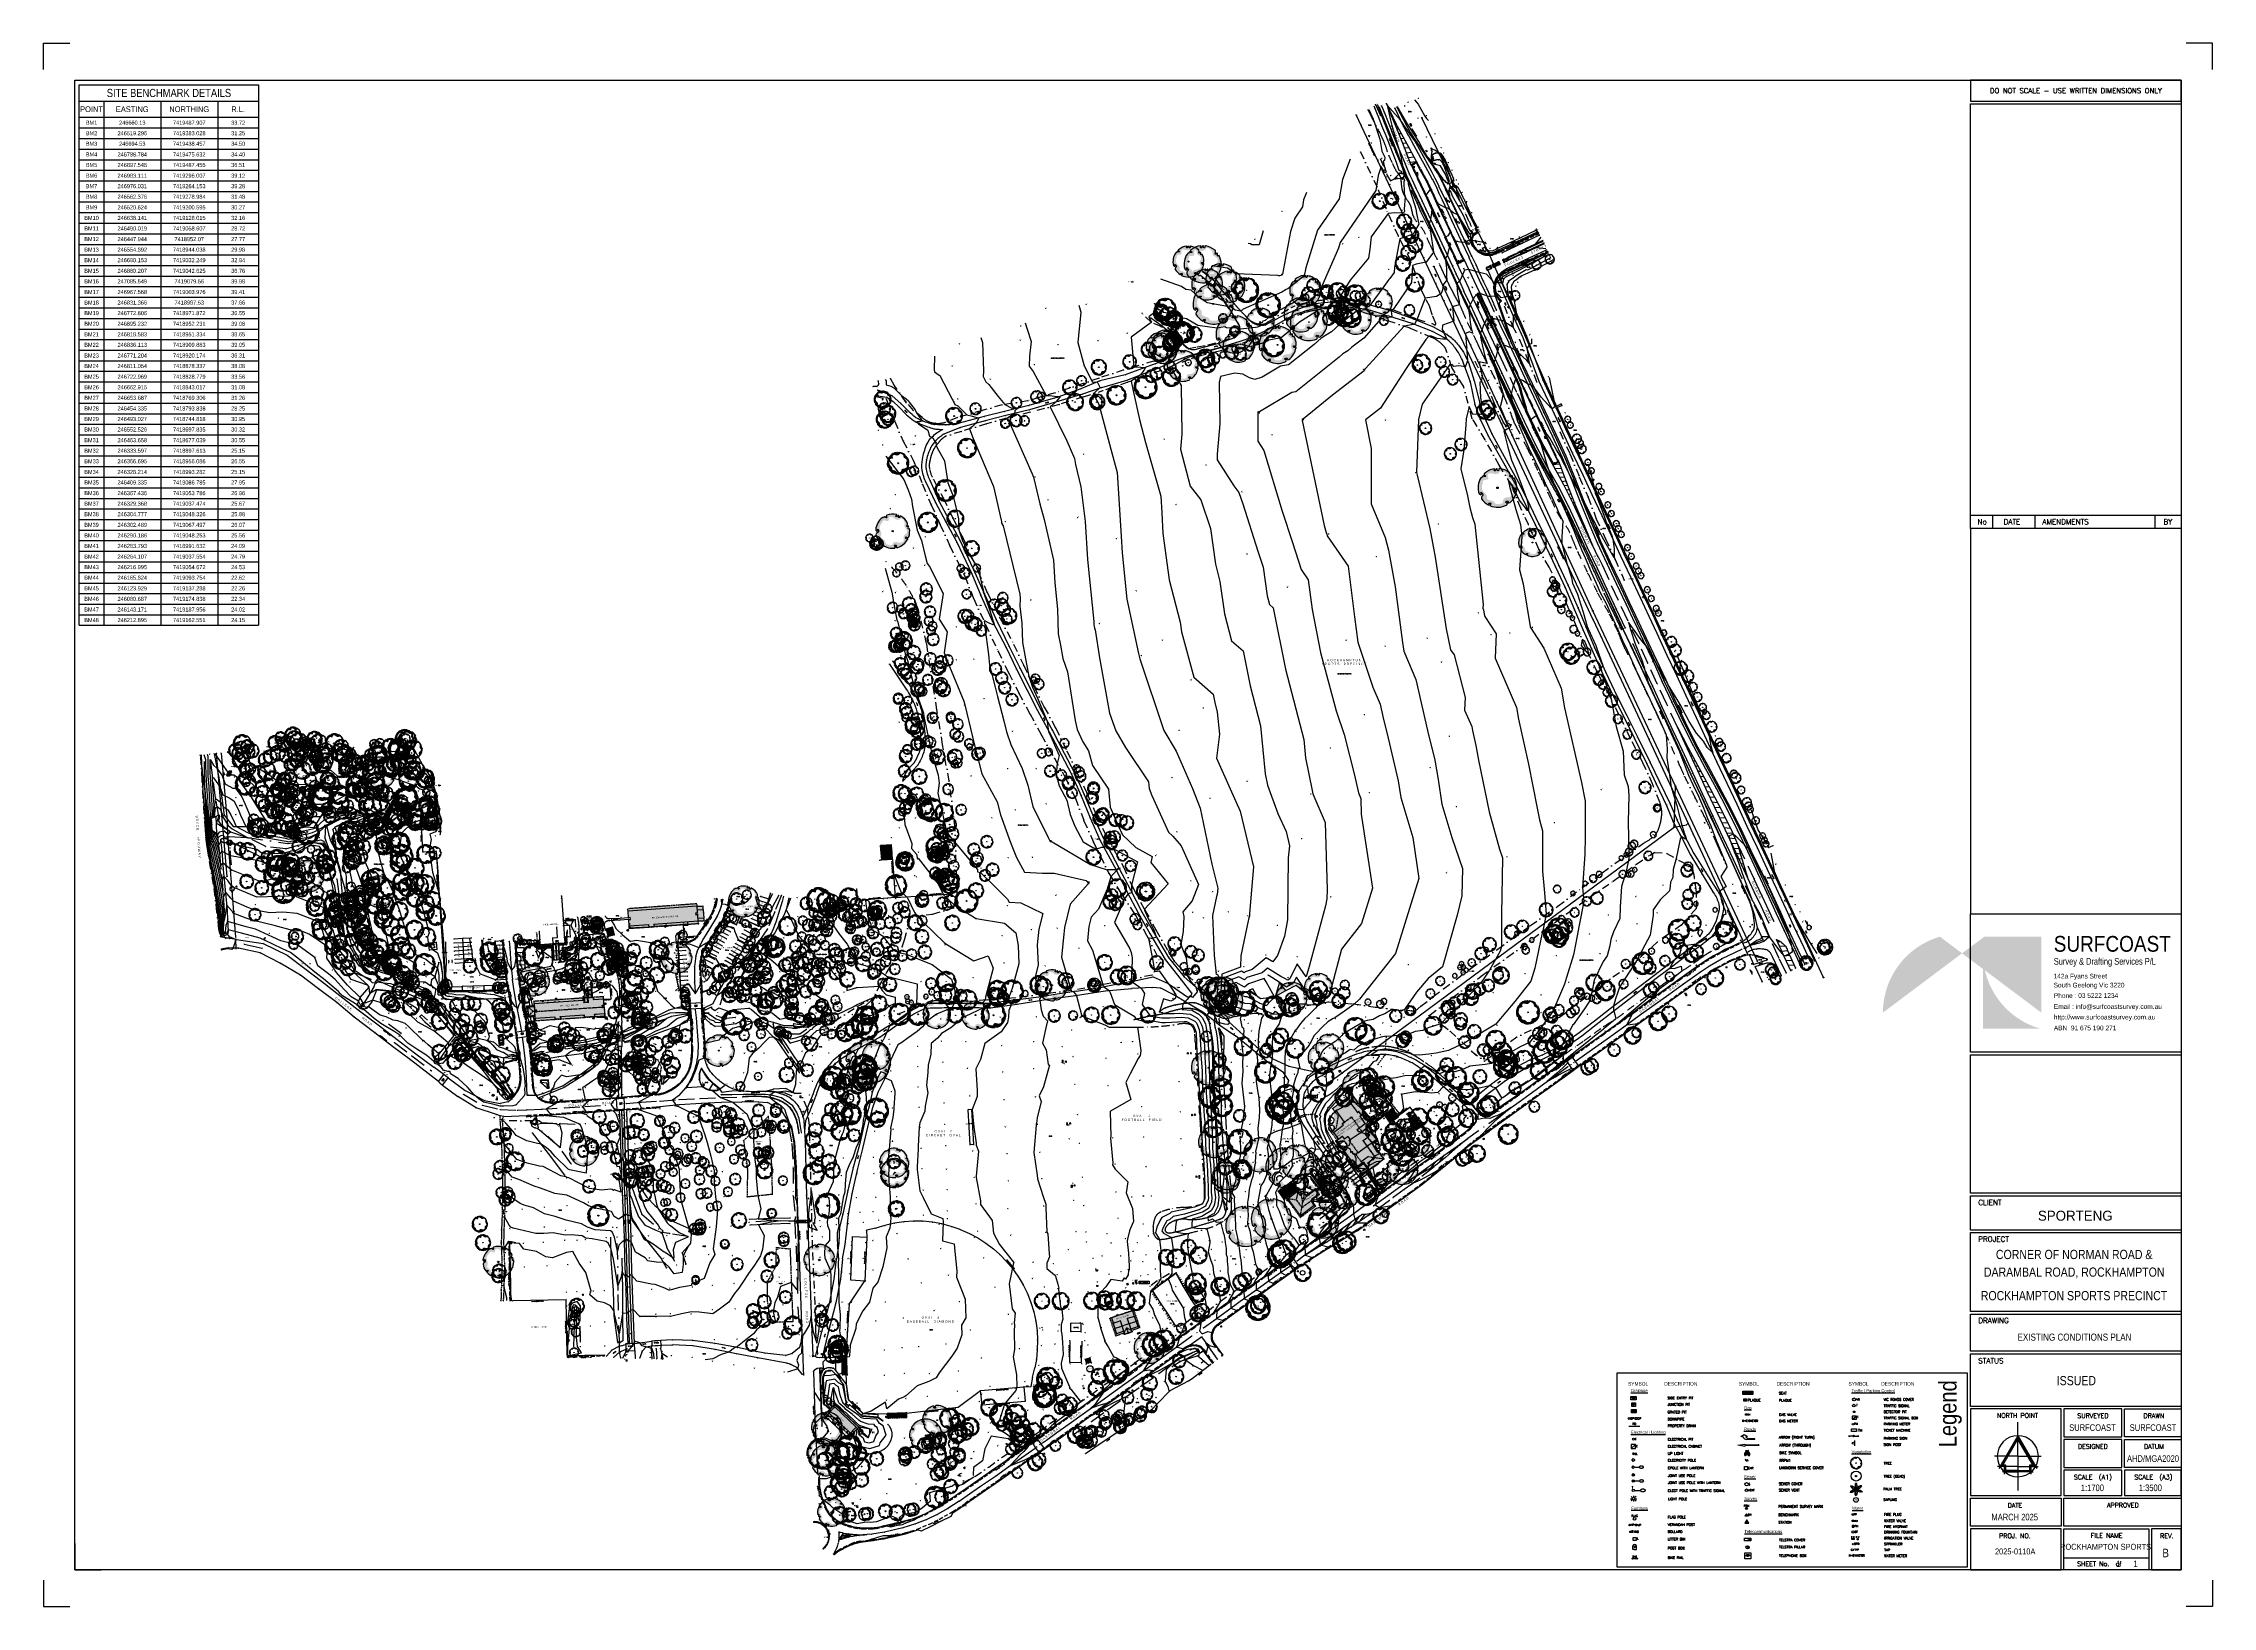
# Model space of a CAD drawing. Header units: metres. Extents: x 245957 to 247358, y 7418632 to 7419642.
import ezdxf
from ezdxf.enums import TextEntityAlignment as Align

# ---------------------------------------------------------------- set-up
doc = ezdxf.new("R2010")
doc.units = ezdxf.units.M
doc.header["$PDSIZE"] = 1
for name, pattern in [('CENTER', [20, 12.5, -2.5, 2.5, -2.5]), ('DASHDOT', [10, 5, -2.5, 0, -2.5]), ('DASHED', [0.75, 0.5, -0.25]), ('HIDDEN', [0.375, 0.25, -0.125]), ('PHANTOM', [2.5, 1.25, -0.25, 0.25, -0.25, 0.25, -0.25])]:
    doc.linetypes.add(name, pattern=pattern)
for name, color, linetype in [('-TEXT', 7, 'Continuous'), ('004_INSTRUMENT_STN', 8, 'Continuous'), ('010_TEXTER', 8, 'Continuous'), ('010_TEXTER-L', 8, 'Continuous'), ('017_NAIL-L', 8, 'Continuous'), ('018_SPIKE', 8, 'Continuous'), ('018_SPIKE-L', 8, 'Continuous'), ('102_TOP_OF_BANK', 37, 'PHANTOM'), ('102_TOP_OF_BANK-L', 37, 'PHANTOM'), ('102_TOP_OF_BANK-S', 37, 'PHANTOM'), ('103_TOE_OF_BATTER', 37, 'DASHDOT'), ('103_TOE_OF_BATTER-L', 37, 'DASHDOT'), ('103_TOE_OF_BATTER-S', 37, 'DASHDOT'), ('104_EXISTING_SURFACE-L', 35, 'Continuous'), ('104_EXISTING_SURFACE-S', 35, 'Continuous'), ('107_FLOOR_LEVEL-L', 234, 'Continuous'), ('107_FLOOR_LEVEL-S', 234, 'Continuous'), ('110_GROUND_BREAKLINE', 35, 'Continuous'), ('110_GROUND_BREAKLINE-L', 35, 'Continuous'), ('110_GROUND_BREAKLINE-S', 35, 'Continuous'), ('201_SINGLE_TREE-H', 63, 'Continuous'), ('201_SINGLE_TREE-S', 96, 'Continuous'), ('202_PLANTATION', 63, 'DASHDOT'), ('202_PLANTATION-S', 63, 'DASHDOT'), ('203_GROUP_TREES', 116, 'DASHDOT'), ('203_GROUP_TREES-L', 116, 'DASHDOT'), ('203_GROUP_TREES-S', 116, 'DASHDOT'), ('206_GARDEN_BED', 44, 'DASHED'), ('206_GARDEN_BED-L', 44, 'DASHED'), ('206_GARDEN_BED-S', 44, 'DASHED'), ('301_DRAIN_CONC-EARTH', 84, 'HIDDEN'), ('301_DRAIN_CONC-EARTH-S', 84, 'Continuous'), ('305_BOX_CULVERT', 84, 'Continuous'), ('305_BOX_CULVERT-L', 84, 'Continuous'), ('305_BOX_CULVERT-S', 84, 'Continuous'), ('307_WING_WALL', 84, 'Continuous'), ('307_WING_WALL-L', 84, 'Continuous'), ('307_WING_WALL-S', 84, 'Continuous'), ('308_SIDE_ENTRY_PIT', 84, 'Continuous'), ('308_SIDE_ENTRY_PIT-L', 84, 'Continuous'), ('308_SIDE_ENTRY_PIT-S', 84, 'Continuous'), ('309_GRATED_PIT', 84, 'Continuous'), ('309_GRATED_PIT-L', 84, 'Continuous'), ('309_GRATED_PIT-S', 84, 'Continuous'), ('310_JUNCTION_PIT', 84, 'Continuous'), ('310_JUNCTION_PIT-L', 84, 'Continuous'), ('310_JUNCTION_PIT-S', 84, 'Continuous'), ('321_INVERT_OF_PIPE', 84, 'Continuous'), ('321_INVERT_OF_PIPE-L', 84, 'Continuous'), ('321_INVERT_OF_PIPE-S', 84, 'Continuous'), ('322_INVERT_PIT-L', 84, 'Continuous'), ('322_INVERT_PIT-S', 84, 'Continuous'), ('401_CL_BITUMEN', 8, 'CENTER'), ('401_CL_BITUMEN-L', 8, 'Continuous'), ('401_CL_BITUMEN-S', 8, 'Continuous'), ('403_EDGE_OF_BITUMEN', 8, 'Continuous'), ('403_EDGE_OF_BITUMEN-L', 8, 'Continuous'), ('403_EDGE_OF_BITUMEN-S', 8, 'Continuous'), ('404_CENTRE-SPOT_FORM', 33, 'Continuous'), ('404_CENTRE-SPOT_FORM-L', 33, 'Continuous'), ('404_CENTRE-SPOT_FORM-S', 33, 'Continuous'), ('405_EDGE_FORMATION', 33, 'Continuous'), ('405_EDGE_FORMATION-L', 33, 'Continuous'), ('405_EDGE_FORMATION-S', 33, 'Continuous'), ('408_BACK_OF_KERB', 10, 'Continuous'), ('408_BACK_OF_KERB-L', 10, 'Continuous'), ('408_BACK_OF_KERB-S', 10, 'Continuous'), ('410_PEDESTRIAN_PATH', 32, 'Continuous'), ('410_PEDESTRIAN_PATH-L', 32, 'Continuous'), ('410_PEDESTRIAN_PATH-S', 32, 'Continuous'), ('412_TRACK_VEHICULAR', 23, 'DASHED'), ('412_TRACK_VEHICULAR-L', 23, 'DASHED'), ('412_TRACK_VEHICULAR-S', 23, 'DASHED'), ('415_LANE_LINE_DASHED', 53, 'DASHED'), ('415_LANE_LINE_DASHED-L', 53, 'DASHED'), ('415_LANE_LINE_DASHED-S', 53, 'DASHED'), ('418_LANE_LINE_SOLID', 53, 'Continuous'), ('418_LANE_LINE_SOLID-L', 53, 'Continuous'), ('418_LANE_LINE_SOLID-S', 53, 'Continuous'), ('420_TRAFFIC_ARROW-L', 53, 'Continuous'), ('420_TRAFFIC_ARROW-S', 53, 'Continuous'), ('423_SPEED_HUMP', 163, 'Continuous'), ('423_SPEED_HUMP-L', 163, 'Continuous'), ('423_SPEED_HUMP-S', 163, 'Continuous'), ('501_GUARD_RAIL-BARR', 89, 'DASHDOT'), ('501_GUARD_RAIL-BARR-L', 89, 'Continuous'), ('501_GUARD_RAIL-BARR-S', 89, 'Continuous'), ('503_SIGN', 89, 'Continuous'), ('503_SIGN-S', 89, 'Continuous'), ('521_BOLLARD', 89, 'Continuous'), ('521_BOLLARD-S', 89, 'Continuous'), ('522_RUBBISH_BIN-S', 89, 'Continuous'), ('523_SEAT_OR_BENCH-S', 89, 'Continuous'), ('601_HOUSE', 229, 'BUILDING2'), ('601_HOUSE-S', 229, 'BUILDING2'), ('602_MINOR_BUILDING', 185, 'Continuous'), ('602_MINOR_BUILDING-L', 185, 'Continuous'), ('602_MINOR_BUILDING-S', 185, 'Continuous'), ('603_MAJOR_BUILDING-L', 229, 'BUILDING'), ('603_MAJOR_BUILDING-S', 229, 'BUILDING'), ('604_VERANDAH', 253, 'DASHED'), ('604_VERANDAH-L', 253, 'DASHED'), ('604_VERANDAH-S', 253, 'DASHED'), ('609_DECKING', 45, 'STONEWALL'), ('609_DECKING-L', 45, 'STONEWALL'), ('609_DECKING-S', 45, 'STONEWALL'), ('610_STRUCTURE_UNCLAS', 236, 'Continuous'), ('610_STRUCTURE_UNCLAS-S', 236, 'Continuous'), ('617_WALL', 229, 'BUILDING2'), ('617_WALL-S', 229, 'Continuous'), ('620_RETAIN_WALL_ROCK', 45, 'STONEWALL'), ('620_RETAIN_WALL_ROCK-L', 45, 'STONEWALL'), ('620_RETAIN_WALL_ROCK-S', 45, 'STONEWALL'), ('621_RETAIN_WALL_CONC', 45, 'STONEWALL'), ('621_RETAIN_WALL_CONC-L', 45, 'STONEWALL'), ('621_RETAIN_WALL_CONC-S', 45, 'STONEWALL'), ('622_RETAIN_WALL_WOOD', 45, 'STONEWALL'), ('622_RETAIN_WALL_WOOD-L', 45, 'STONEWALL'), ('622_RETAIN_WALL_WOOD-S', 45, 'STONEWALL'), ('635_DOOR_SILL-L', 181, 'Continuous'), ('635_DOOR_SILL-S', 181, 'Continuous'), ('636_STAIRS_OR_STEPS', 45, 'Continuous'), ('636_STAIRS_OR_STEPS-L', 45, 'Continuous'), ('636_STAIRS_OR_STEPS-S', 45, 'Continuous'), ('637_RAMP', 45, 'Continuous'), ('637_RAMP-L', 45, 'Continuous'), ('637_RAMP-S', 45, 'Continuous'), ('639_ROOF_RIDGE', 253, 'PHANTOM'), ('639_ROOF_RIDGE-L', 253, 'PHANTOM'), ('639_ROOF_RIDGE-S', 253, 'PHANTOM'), ('640_EAVES', 227, 'Continuous'), ('640_EAVES-L', 227, 'Continuous'), ('640_EAVES-S', 227, 'Continuous'), ('641_PARAPET-L', 228, 'Continuous'), ('641_PARAPET-S', 228, 'Continuous'), ('642_ROOF_GUTTER', 155, 'DASHED'), ('642_ROOF_GUTTER-L', 153, 'Continuous'), ('642_ROOF_GUTTER-S', 153, 'Continuous'), ('643_WATER_TANK', 84, 'Continuous'), ('643_WATER_TANK-S', 84, 'Continuous'), ('721_TELECOM_PIT-L', 7, 'Continuous'), ('721_TELECOM_PIT-S', 7, 'Continuous'), ('761_STAY_FOR_POLE', 8, 'Continuous'), ('761_STAY_FOR_POLE-L', 8, 'Continuous'), ('903_FENCE', 24, 'FENCELINE'), ('903_FENCE-S', 24, 'Continuous'), ('904_GATE', 22, 'Continuous'), ('904_GATE-S', 22, 'Continuous'), ('910_TOP_OF_FENCE-L', 24, 'FENCELINE'), ('910_TOP_OF_FENCE-S', 24, 'FENCELINE'), ('COORDS', 2, 'Continuous'), ('EX-BANNER_(SLS)', 89, 'Continuous'), ('EX-BENCHMARK', 7, 'Continuous'), ('EX-BENCHMARK_(SLS)', 8, 'Continuous'), ('EX-BIKE_RAIL_(SLS)', 89, 'Continuous'), ('EX-BIN_(SLS)', 89, 'Continuous'), ('EX-BOLLARD_(SLS)', 89, 'Continuous'), ('EX-BUILDING_LINE', 150, 'Continuous'), ('EX-COVER', 7, 'Continuous'), ('EX-DET_PIT_(SLS)', 89, 'Continuous'), ('EX-DOWNPIPE_(SLS)', 84, 'Continuous'), ('EX-DRAINPIT_(SLS)', 84, 'Continuous'), ('EX-FEATURE', 7, 'Continuous'), ('EX-GATE_(SLS)', 22, 'Continuous'), ('EX-LINEMARKING_(SLS)', 53, 'Continuous'), ('EX-PARKING_METER_(SLS)', 89, 'Continuous'), ('EX-PARKING_SIGN_(SLS)', 89, 'Continuous'), ('EX-PLAQUE_(SLS)', 89, 'Continuous'), ('EX-POST_BOX_(SLS)', 89, 'Continuous'), ('EX-PROPERTY_DRAIN_(SLS)', 84, 'Continuous'), ('EX-PSM_(SLS)', 8, 'Continuous'), ('EX-SEAT_(SLS)', 89, 'Continuous'), ('EX-SIDEENTRY_(SLS)', 84, 'Continuous'), ('EX-STATION_(SLS)', 10, 'Continuous'), ('EX-STAYWIRE_(SLS)', 8, 'Continuous'), ('EX-TABLE', 7, 'Continuous'), ('EX-TABLEJUP', 89, 'Continuous'), ('EX-TCPILLAR_(SLS)', 7, 'Continuous'), ('EX-TELSTRA_COVER_(SLS)', 7, 'Continuous'), ('EX-TICKET_MACHINE_(SLS)', 89, 'Continuous'), ('EX-TITLEBLOCK', 7, 'Continuous'), ('EX-TRAFFIC_BOX_(SLS)', 89, 'Continuous'), ('EX-TRAFFIC_PIT_(SLS)', 89, 'Continuous'), ('EX-TRAFFIC_SIGN_(SLS)', 89, 'Continuous'), ('EX-TRAFFIC_SIGNAL_(SLS)', 89, 'Continuous'), ('EX-UG STORMWATER (DBYD)', 15, 'DRAINAGE_LINE'), ('EX-VERANDAH_POST_(SLS)', 253, 'Continuous'), ('FEAT', 7, 'Continuous'), ('L301_DRAIN_CONC-EARTH-L', 255, 'Continuous'), ('LEGEND', 7, 'Continuous'), ('Surface_Contours_Major', 4, 'Continuous'), ('Surface_Contours_Minor', 253, 'Continuous'), ('Text', 251, 'Continuous')]:
    doc.layers.add(name, color=color, linetype=linetype)
for name, color, linetype, true_color in [('406_LIP_OF_KERB', 7, 'HIDDEN', 0xff4100), ('406_LIP_OF_KERB-L', 7, 'HIDDEN', 0xff4100), ('406_LIP_OF_KERB-S', 7, 'HIDDEN', 0xff4100), ('407_INVERT_OF_KERB', 7, 'DASHED', 0xff4100), ('407_INVERT_OF_KERB-L', 7, 'DASHED', 0xff4100), ('407_INVERT_OF_KERB-S', 7, 'DASHED', 0xff4100), ('409_TOP_OF_KERB', 7, 'Continuous', 0xff4100), ('409_TOP_OF_KERB-L', 7, 'Continuous', 0xff4100), ('409_TOP_OF_KERB-S', 7, 'Continuous', 0xff4100), ('419_EDGE_OF_CONCRETE', 7, 'Continuous', 0xff4100), ('419_EDGE_OF_CONCRETE-L', 7, 'Continuous', 0xff4100), ('419_EDGE_OF_CONCRETE-S', 7, 'Continuous', 0xff4100), ('651_BRIDGE_DECK', 7, 'Continuous', 0xff4100), ('651_BRIDGE_DECK-L', 7, 'Continuous', 0xff4100), ('651_BRIDGE_DECK-S', 7, 'Continuous', 0xff4100), ('658_EDGE_PILE-FNDTN', 7, 'Continuous', 0xff4100), ('658_EDGE_PILE-FNDTN-L', 7, 'Continuous', 0xff4100), ('658_EDGE_PILE-FNDTN-S', 7, 'Continuous', 0xff4100), ('710_ELECTRICITY_MAIN', 7, 'Continuous', 0xffa500), ('710_ELECTRICITY_MAIN-L', 7, 'Continuous', 0xffa500), ('710_ELECTRICITY_MAIN-S', 7, 'Continuous', 0xffa500), ('711_LIGHT_POLE-S', 7, 'Continuous', 0xffa500), ('712_ELEC_POLE_ONLY', 7, 'Continuous', 0xffa500), ('712_ELEC_POLE_ONLY-S', 7, 'Continuous', 0xffa500), ('715_ELEC_UNCLASSIFY-L', 7, 'Continuous', 0xffa500), ('715_ELEC_UNCLASSIFY-S', 7, 'Continuous', 0xffa500), ('716_ELECTRICITY_PIT', 7, 'ELECTRICAL', 0xffa500), ('716_ELECTRICITY_PIT-L', 7, 'ELECTRICAL', 0xffa500), ('716_ELECTRICITY_PIT-S', 7, 'ELECTRICAL', 0xffa500), ('717_ELEC_LINE_OVER', 7, 'Continuous', 0xffa500), ('718_ELEC_LINE_UNDER-L', 7, 'ELECTRICAL', 0xffa500), ('718_ELEC_LINE_UNDER-S', 7, 'ELECTRICAL', 0xffa500), ('719_ELEC_MARKER_POST-S', 7, 'Continuous', 0xffa500), ('733_GAS_UNCLASSIFIED-L', 7, 'Continuous', 0xe5d400), ('733_GAS_UNCLASSIFIED-S', 7, 'Continuous', 0xe5d400), ('734_GAS_UNDERGROUND-L', 7, 'GAS_LINE', 0xe5d400), ('734_GAS_UNDERGROUND-S', 7, 'GAS_LINE', 0xe5d400), ('741_SEWER_PIT', 7, 'Continuous', 0xfffd66), ('741_SEWER_PIT-L', 7, 'Continuous', 0xfffd66), ('741_SEWER_PIT-S', 7, 'Continuous', 0xfffd66), ('744_SEWER_VENT_PIPE-L', 7, 'Continuous', 0xfffd66), ('744_SEWER_VENT_PIPE-S', 7, 'Continuous', 0xfffd66), ('748_SEWER_PIT_STRING', 7, 'Continuous', 0xfffd66), ('748_SEWER_PIT_STRING-L', 7, 'Continuous', 0xfffd66), ('748_SEWER_PIT_STRING-S', 7, 'Continuous', 0xfffd66), ('750_WATER_MAIN', 7, 'Continuous', 0x0041ff), ('750_WATER_MAIN-L', 7, 'Continuous', 0x0041ff), ('750_WATER_MAIN-S', 7, 'Continuous', 0x0041ff), ('751_WATER_STOP_VALVE-L', 7, 'Continuous', 0x0041ff), ('751_WATER_STOP_VALVE-S', 7, 'Continuous', 0x0041ff), ('752_FIRE_PLUG', 7, 'Continuous', 0xb30000), ('752_FIRE_PLUG-L', 7, 'Continuous', 0xb30000), ('752_FIRE_PLUG-S', 7, 'Continuous', 0xb30000), ('753_FIRE_HYDRANT', 7, 'Continuous', 0xb30000), ('753_FIRE_HYDRANT-L', 7, 'Continuous', 0xb30000), ('753_FIRE_HYDRANT-S', 7, 'Continuous', 0xb30000), ('754_WATER_METER-L', 7, 'Continuous', 0x0041ff), ('755_WATER_UNCLASS', 7, 'Continuous', 0x0041ff), ('755_WATER_UNCLASS-L', 7, 'Continuous', 0x0041ff), ('755_WATER_UNCLASS-S', 7, 'Continuous', 0x0041ff), ('758_WATER_TAP-S', 7, 'Continuous', 0x0041ff), ('759_IRRIGATION', 7, 'Continuous', 0x0041ff), ('759_IRRIGATION-L', 7, 'Continuous', 0x0041ff), ('759_IRRIGATION-S', 7, 'Continuous', 0x0041ff), ('762_UNCLASSIFIED_PIT', 7, 'Continuous', 0xff64ac), ('762_UNCLASSIFIED_PIT-L', 7, 'Continuous', 0xff64ac), ('762_UNCLASSIFIED_PIT-S', 7, 'Continuous', 0xff64ac), ('764_UNCLASS_UTILITY', 7, 'Continuous', 0xff64ac), ('764_UNCLASS_UTILITY-L', 7, 'Continuous', 0xff64ac), ('764_UNCLASS_UTILITY-S', 7, 'Continuous', 0xff64ac), ('765_UNCLASS_OBJECT-L', 7, 'Continuous', 0xff64ac), ('765_UNCLASS_OBJECT-S', 7, 'Continuous', 0xff64ac), ('EX-COVER_(SLS)', 7, 'Continuous', 0xff64ac), ('EX-DRINKING_FOUNTAIN_(SLS)', 7, 'Continuous', 0x0041ff), ('EX-ELECT_BOX_(SLS)', 7, 'Continuous', 0xffa500), ('EX-ELECT_PIT_(SLS)', 7, 'Continuous', 0xffa500), ('EX-ELECT_POLE_(SLS)', 7, 'Continuous', 0xffa500), ('EX-FIRE_HYDRANT_(SLS)', 7, 'Continuous', 0xb30000), ('EX-FIRE_PLUG_(SLS)', 7, 'Continuous', 0xb30000), ('EX-GAS_METER_(SLS)', 7, 'Continuous', 0xe5d400), ('EX-GAS_VALVE_(SLS)', 7, 'Continuous', 0xe5d400), ('EX-IRRIGATION_COVER_(SLS)', 7, 'Continuous', 0x0041ff), ('EX-LIGHT_(SLS)', 7, 'Continuous', 0xffa500), ('EX-SEWER_PIT_(SLS)', 7, 'Continuous', 0xfffd66), ('EX-SEWER_VENT_(SLS)', 7, 'Continuous', 0xfffd66), ('EX-SPRINKLER_(SLS)', 7, 'Continuous', 0x0041ff), ('EX-TAP_(SLS)', 7, 'Continuous', 0x0041ff), ('EX-UPLIGHT_(SLS)', 7, 'Continuous', 0xffa500), ('EX-WATER_METER_(SLS)', 7, 'Continuous', 0x0041ff), ('EX-WATER_VALVE_(SLS)', 7, 'Continuous', 0x0041ff)]:
    doc.layers.add(name, color=color, linetype=linetype, true_color=true_color)
doc.layers.add('JUP_(SLS)', color=89, linetype='Continuous', lineweight=25)
doc.layers.add('JUP_LIGHT_(SLS)', color=89, linetype='Continuous', lineweight=25)
doc.styles.add('BOLD', font='ARIALN.TTF')
doc.styles.add('ISO', font='iso.shx')
doc.styles.add('ISO18', font='iso.shx')
doc.styles.add('ISO2.5', font='isocp.shx', dxfattribs={"height": 2.5})
doc.styles.add('LOGO', font='GOTHIC.TTF')
doc.styles.get("Standard").update_dxf_attribs({"font": 'SIMPLEX.shx'})
doc.styles.add('Styleromans', font='romans.shx')
doc.styles.add('TITLE-TXT', font='romand.shx')
doc.linetypes.add('BUILDING', pattern='A,0.25,["/",ISO18,S=0.15,R=0,X=0,Y=0],0', length=0.25)
doc.linetypes.add('BUILDING2', pattern='A,0.25,["/",ISO18,S=0.15,R=180,X=0,Y=0],0', length=0.25)
doc.linetypes.add('DRAINAGE_LINE', pattern='A,3,-0.2,["D",Standard,S=0.18,R=0,X=-0.1,Y=-0.09],-0.1', length=3.3)
doc.linetypes.add('ELECTRICAL', pattern='A,2,-0.15,["E",ISO18,S=0.2,R=0,X=-0.015,Y=-0.1],-0.15', length=2.3)
doc.linetypes.add('FENCELINE', pattern='A,0.5,-0.2,["/",Standard,S=0.1,R=0,X=0,Y=-0.05],-0.25', length=0.95)
doc.linetypes.add('GAS_LINE', pattern='A,0.8,-3.2,["GAS",Standard,S=2,R=0,X=-2,Y=-1],-4,15', length=23)
doc.linetypes.add('STONEWALL', pattern='A,0,-0.0625,[131,AECCLAND,S=1,R=0,X=0,Y=0],-0.06303', length=0.12553)

# ---------------------------------------------------------------- blocks, each defined once
blk = doc.blocks.new('BM')
at = {"color": 0, "linetype": 'Continuous', "lineweight": 13}
for p, q in [((0, 0), (-0.3, -0.4)), ((-0.2, -0.4), (0, 0)), ((0, 0), (-0.1, -0.4)), ((0, 0), (0.2, -0.4)), ((0.3, -0.4), (0, 0)), ((0, 0), (0.1, -0.4)), ((-0.3, -0.4), (-0.2, -0.4)), ((-0.1, -0.4), (0.1, -0.4)), ((0.2, -0.4), (0.3, -0.4)), ((0.5, 0), (0.4, 0)), ((0.4, 0), (0.4, -0.3)), ((0.5, -0.2), (0.4, -0.2)), ((0.4, -0.2), (0.4, -0.2)), ((0.4, -0.3), (0.5, -0.3)), ((0.4, -0.3), (0.4, -0.3)), ((0.5, -0.1), (0.5, 0)), ((0.5, 0), (0.5, 0)), ((0.5, -0.2), (0.5, -0.1)), ((0.5, -0.1), (0.5, -0.1)), ((0.5, -0.3), (0.6, -0.2)), ((0.6, -0.2), (0.5, -0.2)), ((0.5, -0.2), (0.5, -0.2)), ((0.5, -0.2), (0.5, -0.2)), ((0.5, -0.3), (0.5, -0.3)), ((0.5, -0.3), (0.5, -0.3)), ((0.7, -0.3), (0.7, 0)), ((0.7, 0), (0.8, -0.2)), ((0.8, -0.2), (0.9, 0)), ((0.9, 0), (0.9, -0.3))]:
    blk.add_line(p, q, dxfattribs=at)
blk = doc.blocks.new('CROSS')
at = {"color": 0, "linetype": 'Continuous'}
for p, q in [((-0.5, 0), (0.5, 0)), ((0, -0.5), (0, 0.5))]:
    blk.add_line(p, q, dxfattribs=at)
blk = doc.blocks.new('WV')
at = {"color": 0, "linetype": 'Continuous', "lineweight": 13}
for p, q in [((-0.1, -0.1), (-0.1, 0.1)), ((-0.1, 0.1), (0.1, 0.1)), ((0.1, 0.1), (0.1, -0.1)), ((0.3, 0.2), (0.4, -0.2)), ((0.4, -0.2), (0.5, 0)), ((0.5, -0.2), (0.6, 0.2)), ((0.5, 0), (0.5, -0.2)), ((0.6, 0.2), (0.6, 0.2)), ((0.7, 0.2), (0.8, -0.2)), ((0.8, -0.2), (0.9, 0.2)), ((0.9, 0.2), (0.9, 0.2)), ((0.1, -0.1), (-0.1, -0.1))]:
    blk.add_line(p, q, dxfattribs=at)
blk = doc.blocks.new('FHS')
at = {"color": 0, "linetype": 'Continuous', "lineweight": 13}
for p, q in [((-0.1, -0.1), (-0.1, 0.1)), ((-0.1, 0.1), (0.1, 0.1)), ((0.1, 0.1), (0.1, -0.1)), ((0.3, -0.2), (0.3, 0.2)), ((0.3, 0.2), (0.5, 0.2)), ((0.3, 0), (0.5, 0)), ((0.5, 0.2), (0.5, 0.2)), ((0.5, 0), (0.5, 0)), ((0.6, -0.2), (0.6, 0.2)), ((0.6, 0.2), (0.6, 0.2)), ((0.6, 0), (0.7, 0)), ((0.7, 0.2), (0.7, -0.2)), ((0.1, -0.1), (-0.1, -0.1))]:
    blk.add_line(p, q, dxfattribs=at)
blk = doc.blocks.new('734')
at = {"color": 0, "linetype": 'Continuous'}
for p, q in [((-0.5, 0.5), (0, 0)), ((0, 0), (-0.5, -0.5)), ((-0.366, 0.196), (-0.438, 0.122)), ((-0.438, 0.122), (-0.436, -0.1)), ((-0.154, 0.196), (-0.366, 0.196)), ((0.5, 0.5), (0, 0)), ((0, 0), (0.5, -0.5)), ((0.16, 0.2), (0.16, -0.08)), ((0.46, -0.08), (0.46, 0.2)), ((-0.436, -0.1), (-0.398, -0.168)), ((-0.398, -0.168), (-0.332, -0.206)), ((-0.332, -0.206), (-0.254, -0.206)), ((-0.132, -0.038), (-0.288, -0.038)), ((-0.254, -0.206), (-0.212, -0.206)), ((-0.212, -0.206), (-0.16, -0.204)), ((-0.16, -0.204), (-0.132, -0.148)), ((-0.132, -0.148), (-0.132, -0.038)), ((0.16, -0.08), (0.2, -0.16)), ((0.2, -0.16), (0.26, -0.2)), ((0.26, -0.2), (0.34, -0.2)), ((0.34, -0.2), (0.42, -0.16)), ((0.42, -0.16), (0.46, -0.08))]:
    blk.add_line(p, q, dxfattribs=at)
blk = doc.blocks.new('201T')
at = {"layer": '201_SINGLE_TREE-S'}
blk.add_circle((0, 0), 0.5, dxfattribs=at)
blk = doc.blocks.new('201C')
at = {"layer": '201_SINGLE_TREE-H', "transparency": 33554534}
h = blk.add_hatch(color=256, dxfattribs=at)
h.paths.add_polyline_path([(-0.372, -0.334, 0.222926), (0.02, -0.5, 0.770799), (0.044, -0.442, -0.650302), (0.051, -0.412, -0.234737), (0.096, -0.425, -0.847312), (0.082, -0.447, 0.78443), (0.073, -0.458, 0.276934), (0.135, -0.481, 0.193599), (0.431, -0.254, 0.800435), (0.414, -0.234, -0.75216), (0.376, -0.192, -0.528914), (0.401, -0.191, 0.594112), (0.466, -0.18, 0.123805), (0.496, 0.062, -1.41759), (0.461, 0.081, 0.206906), (0.476, 0.113, 0.759729), (0.437, 0.125, -1.073307), (0.419, 0.139, 0.194379), (0.447, 0.223, 0.144612), (0.254, 0.43, 0.53339), (0.228, 0.413, -1.592592), (0.194, 0.429, 1.030038), (0.176, 0.451, -0.10361), (0.131, 0.426, -1.238487), (0.128, 0.459, 0.884725), (0.134, 0.482, 0.147549), (-0.155, 0.475, 0.71725), (-0.158, 0.429, -0.864032), (-0.165, 0.402, -0.310704), (-0.195, 0.427, 0.58143), (-0.217, 0.432, -0.281558), (-0.277, 0.416), (-0.278, 0.416, 0.217121), (-0.496, 0.063), (-0.496, 0.063, 0.440011), (-0.452, 0.021, 0.723973), (-0.444, 0.052, -1.384648), (-0.426, 0.066, -0.051107), (-0.415, 0.022, -0.361502), (-0.441, -0.021, 0.256822), (-0.494, -0.079, 0.116166), (-0.406, -0.291, 0.67803), (-0.368, -0.284, 0.170035), (-0.37, -0.274, -1.054701), (-0.36, -0.27, 0.431903), (-0.347, -0.275, -0.910728), (-0.333, -0.299, -0.42046), (-0.342, -0.298, 1.007885), (-0.348, -0.302, -0.766634), (-0.365, -0.322, 0.938602), (-0.372, -0.334)])
edge = h.paths.add_edge_path(flags=16)
edge.add_spline(control_points=[(-0.318, 0.247), (-0.303, 0.263), (-0.286, 0.289), (-0.256, 0.341), (-0.193, 0.315), (-0.092, 0.286), (-0.116, 0.394), (-0.036, 0.446), (0.039, 0.399), (0.103, 0.33), (0.196, 0.321), (0.278, 0.38), (0.344, 0.296), (0.379, 0.215), (0.33, 0.131), (0.392, 0.059), (0.438, -0.014), (0.405, -0.092), (0.346, -0.109), (0.31, -0.167), (0.306, -0.228), (0.329, -0.309), (0.241, -0.345), (0.165, -0.35), (0.103, -0.314), (0.046, -0.315), (0.005, -0.336), (-0.014, -0.368), (-0.033, -0.407), (-0.093, -0.415), (-0.146, -0.387), (-0.23, -0.366), (-0.225, -0.277), (-0.286, -0.229), (-0.334, -0.194), (-0.374, -0.141), (-0.328, -0.087), (-0.344, -0.001), (-0.387, 0.083), (-0.366, 0.18), (-0.336, 0.227), (-0.318, 0.247)], knot_values=[0, 0, 0, 0, 0.064972, 0.101243, 0.15652, 0.245586, 0.324463, 0.387907, 0.486094, 0.554514, 0.671826, 0.728629, 0.823661, 0.919885, 0.989953, 1.075257, 1.171704, 1.23593, 1.293575, 1.346478, 1.426142, 1.479146, 1.570817, 1.644481, 1.712561, 1.774901, 1.807, 1.846291, 1.885582, 1.928182, 2.007036, 2.074591, 2.151638, 2.226455, 2.293426, 2.340744, 2.397548, 2.47317, 2.587294, 2.673595, 2.754259, 2.754259, 2.754259, 2.754259], degree=3, periodic=0)
at = {"layer": '201_SINGLE_TREE-S'}
blk.add_lwpolyline([(-0.372, -0.334, 0.222926), (0.02, -0.5, 0.770799), (0.044, -0.442, -0.650302), (0.051, -0.412, -0.234737), (0.096, -0.425, -0.847312), (0.082, -0.447, 0.78443), (0.073, -0.458, 0.276934), (0.135, -0.481, 0.193599), (0.431, -0.254, 0.800435), (0.414, -0.234, -0.75216), (0.376, -0.192, -0.528914), (0.401, -0.191, 0.594112), (0.466, -0.18, 0.123805), (0.496, 0.062, -1.41759), (0.461, 0.081, 0.206906), (0.476, 0.113, 0.759729), (0.437, 0.125, -1.073307), (0.419, 0.139, 0.194379), (0.447, 0.223, 0.144612), (0.254, 0.43, 0.53339), (0.228, 0.413, -1.592592), (0.194, 0.429, 1.030038), (0.176, 0.451, -0.10361), (0.131, 0.426, -1.238487), (0.128, 0.459, 0.884725), (0.134, 0.482, 0.147549), (-0.155, 0.475, 0.71725), (-0.158, 0.429, -0.864032), (-0.165, 0.402, -0.310704), (-0.195, 0.427, 0.58143), (-0.217, 0.432, -0.281558), (-0.277, 0.416), (-0.278, 0.416, 0.217121), (-0.496, 0.063), (-0.496, 0.063, 0.440011), (-0.452, 0.021, 0.723973), (-0.444, 0.052, -1.384648), (-0.426, 0.066, -0.051107), (-0.415, 0.022, -0.361502), (-0.441, -0.021, 0.256822), (-0.494, -0.079, 0.116166), (-0.406, -0.291, 0.67803), (-0.368, -0.284, 0.170035), (-0.37, -0.274, -1.054701), (-0.36, -0.27, 0.431903), (-0.347, -0.275, -0.910728), (-0.333, -0.299, -0.42046), (-0.342, -0.298, 1.007885), (-0.348, -0.302, -0.766634), (-0.365, -0.322, 0.938602), (-0.372, -0.334)], format="xyb", dxfattribs=at)
blk = doc.blocks.new('PP')
at = {"layer": 'EX-ELECT_POLE_(SLS)', "color": 0}
for p, q in [((-0.1, 0.2), (0.1, 0)), ((0.1, 0), (-0.1, 0)), ((-0.1, 0), (0.1, -0.2))]:
    blk.add_line(p, q, dxfattribs=at)
blk.add_circle((0, 0), 0.25, dxfattribs=at)
blk = doc.blocks.new('SP')
at = {"color": 0, "linetype": 'Continuous', "lineweight": 13}
for p, q in [((0.1, 0.4), (0.1, -0.4)), ((0.4, 0.2), (0.3, 0.2)), ((0.3, 0.2), (0.3, 0.2)), ((0.3, 0.2), (0.3, 0.1)), ((0.3, 0.1), (0.3, 0.1)), ((0.3, 0.1), (0.4, 0)), ((0.4, 0), (0.4, 0)), ((0.4, 0), (0.4, 0)), ((0.4, 0), (0.4, 0)), ((0.3, -0.1), (0.4, -0.1)), ((0.4, -0.1), (0.4, 0)), ((0.4, -0.1), (0.4, -0.1)), ((0.4, -0.1), (0.4, -0.1))]:
    blk.add_line(p, q, dxfattribs=at)
blk.add_circle((0, 0), 0.15, dxfattribs=at)
blk = doc.blocks.new('BOLR')
at = {"color": 0, "linetype": 'Continuous', "lineweight": 13}
for p, q in [((0.4, 0.1), (0.3, 0.2)), ((0.3, 0.2), (0.3, 0.2)), ((0.3, 0.2), (0.3, -0.2)), ((0.4, 0), (0.3, 0)), ((0.3, 0), (0.3, 0)), ((0.3, 0), (0.3, 0)), ((0.3, 0), (0.4, 0)), ((0.4, 0), (0.4, 0.1)), ((0.4, 0.1), (0.4, 0.1)), ((0.4, 0), (0.4, 0)), ((0.3, -0.2), (0.4, -0.1)), ((0.3, -0.2), (0.3, -0.2)), ((0.3, -0.2), (0.3, -0.2)), ((0.4, -0.1), (0.4, 0)), ((0.4, -0.1), (0.4, -0.1)), ((0.4, -0.1), (0.4, -0.1))]:
    blk.add_line(p, q, dxfattribs=at)
blk.add_circle((0, 0), 0.15, dxfattribs=at)
blk = doc.blocks.new('715_1')
at = {"color": 0, "linetype": 'Continuous'}
for p, q in [((-0.3, 0), (-0.29, 0.08)), ((-0.29, -0.08), (-0.3, 0)), ((-0.29, 0.08), (-0.26, 0.15)), ((-0.142, 0.5), (-0.262, 0.5)), ((-0.26, 0.15), (-0.2, 0.22)), ((-0.1, 0.66), (-0.258, 0.658)), ((-0.258, 0.658), (-0.258, 0.34)), ((-0.258, 0.34), (-0.1, 0.34)), ((-0.2, 0.22), (-0.15, 0.26)), ((-0.15, 0.26), (-0.08, 0.29)), ((-0.1, 0.1), (0, 0)), ((-0.1, -0.1), (0, 0)), ((-0.08, 0.29), (0, 0.3)), ((0, 0.3), (0.08, 0.29)), ((0, 0), (0.1, 0.1)), ((0, 0), (0.1, -0.1)), ((0.06, 0.66), (0.06, 0.38)), ((0.06, 0.38), (0.1, 0.34)), ((0.08, 0.29), (0.15, 0.26)), ((0.1, 0.34), (0.22, 0.34)), ((0.15, 0.26), (0.2, 0.22)), ((0.2, 0.22), (0.26, 0.15)), ((0.22, 0.34), (0.26, 0.38)), ((0.26, 0.38), (0.26, 0.66)), ((0.26, 0.15), (0.29, 0.08)), ((0.29, 0.08), (0.3, 0)), ((0.3, 0), (0.29, -0.08)), ((-0.26, -0.15), (-0.29, -0.08)), ((-0.2, -0.22), (-0.26, -0.15)), ((-0.15, -0.26), (-0.2, -0.22)), ((-0.08, -0.29), (-0.15, -0.26)), ((0, -0.3), (-0.08, -0.29)), ((0.08, -0.29), (0, -0.3)), ((0.15, -0.26), (0.08, -0.29)), ((0.2, -0.22), (0.15, -0.26)), ((0.26, -0.15), (0.2, -0.22)), ((0.29, -0.08), (0.26, -0.15))]:
    blk.add_line(p, q, dxfattribs=at)
blk = doc.blocks.new('TAP')
at = {"color": 0, "linetype": 'Continuous', "lineweight": 13}
for p, q in [((-0.4, -0.3), (-0.3, -0.3)), ((-0.3, -0.6), (-0.3, -0.3)), ((-0.3, -0.3), (-0.3, -0.3)), ((-0.3, -0.3), (-0.2, -0.3)), ((-0.1, -0.6), (0, -0.3)), ((0, -0.5), (-0.1, -0.5)), ((-0.1, -0.5), (-0.1, -0.5)), ((0, -0.3), (0.1, -0.6)), ((0.1, -0.6), (0.1, -0.6)), ((0.2, -0.6), (0.2, -0.3)), ((0.2, -0.3), (0.3, -0.3)), ((0.3, -0.4), (0.2, -0.4)), ((0.2, -0.4), (0.2, -0.4)), ((0.3, -0.3), (0.3, -0.3)), ((0.3, -0.4), (0.4, -0.3)), ((0.4, -0.3), (0.3, -0.3)), ((0.3, -0.3), (0.3, -0.3)), ((0.3, -0.3), (0.3, -0.3)), ((0.3, -0.3), (0.3, -0.3)), ((0.3, -0.4), (0.3, -0.4)), ((0.3, -0.4), (0.3, -0.4))]:
    blk.add_line(p, q, dxfattribs=at)
blk.add_circle((0, 0), 0.125, dxfattribs=at)
blk = doc.blocks.new('635')
at = {"color": 0, "linetype": 'Continuous'}
for p, q in [((-0.36, 0.03), (-0.36, 0.02)), ((-0.29, 0.13), (-0.29, 0.12)), ((-0.25, 0.26), (-0.25, 0.25)), ((-0.23, 0), (-0.2, 0.11)), ((-0.2, -0.11), (-0.23, 0)), ((-0.2, 0.11), (-0.11, 0.19)), ((-0.14, 0.28), (-0.14, 0.27)), ((-0.11, 0.19), (0, 0.22)), ((-0.04, 0.32), (-0.04, 0.31)), ((0, 0.22), (0.11, 0.19)), ((0.07, 0.28), (0.07, 0.27)), ((0.11, 0.19), (0.2, 0.11)), ((0.13, 0.33), (0.13, 0.32)), ((0.2, 0.11), (0.23, 0)), ((0.23, 0), (0.2, -0.11)), ((0.22, 0.27), (0.22, 0.26)), ((0.27, 0.17), (0.27, 0.16)), ((0.32, 0.03), (0.32, 0.02)), ((0.36, 0.14), (0.36, 0.13)), ((-0.35, -0.14), (-0.35, -0.15)), ((-0.28, -0.02), (-0.28, -0.03)), ((-0.28, -0.12), (-0.28, -0.13)), ((-0.27, -0.24), (-0.27, -0.25)), ((-0.11, -0.19), (-0.2, -0.11)), ((-0.17, -0.26), (-0.17, -0.27)), ((0, -0.22), (-0.11, -0.19)), ((-0.08, -0.34), (-0.08, -0.33)), ((0.11, -0.19), (0, -0.22)), ((0.04, -0.35), (0.04, -0.36)), ((0.07, -0.28), (0.08, -0.29)), ((0.2, -0.11), (0.11, -0.19)), ((0.17, -0.29), (0.16, -0.29)), ((0.22, -0.23), (0.23, -0.24)), ((0.29, -0.1), (0.29, -0.11)), ((0.33, -0.18), (0.33, -0.19)), ((0.37, -0.07), (0.37, -0.08))]:
    blk.add_line(p, q, dxfattribs=at)
blk = doc.blocks.new('107')
at = {"color": 0, "linetype": 'Continuous'}
for p, q in [((-0.5, -0.02), (-0.5, 0.02)), ((-0.5, 0.02), (-0.3, 0.02)), ((-0.5, 0), (-0.3, 0)), ((-0.3, 0), (-0.28, 0.11)), ((-0.28, -0.11), (-0.3, 0)), ((-0.28, 0.11), (-0.21, 0.21)), ((-0.21, 0.21), (-0.11, 0.28)), ((-0.11, 0.28), (0, 0.3)), ((0, 0.3), (0.11, 0.28)), ((0.11, 0.28), (0.21, 0.21)), ((0.21, 0.21), (0.28, 0.11)), ((0.28, 0.11), (0.3, 0)), ((0.3, 0), (0.28, -0.11)), ((0.5, 0.02), (0.3, 0.02)), ((0.5, 0), (0.3, 0)), ((0.5, -0.02), (0.5, 0.02)), ((-0.3, -0.02), (-0.5, -0.02)), ((-0.21, -0.21), (-0.28, -0.11)), ((-0.11, -0.28), (-0.21, -0.21)), ((0, -0.3), (-0.11, -0.28)), ((0.11, -0.28), (0, -0.3)), ((0.21, -0.21), (0.11, -0.28)), ((0.28, -0.11), (0.21, -0.21)), ((0.3, -0.02), (0.5, -0.02))]:
    blk.add_line(p, q, dxfattribs=at)
blk = doc.blocks.new('SPR')
at = {"color": 0, "linetype": 'Continuous', "lineweight": 13}
for p, q in [((-0.1, -0.1), (0.1, 0.1)), ((-0.1, 0.1), (0, 0)), ((0, 0), (0.1, -0.1)), ((0.4, 0.2), (0.3, 0.1)), ((0.3, 0.1), (0.3, 0.1)), ((0.3, 0.1), (0.3, 0)), ((0.3, 0), (0.4, 0)), ((0.5, 0.1), (0.4, 0.2)), ((0.6, -0.2), (0.6, 0.2)), ((0.6, 0.2), (0.7, 0.2)), ((0.7, 0.2), (0.7, 0.2)), ((0.7, 0.1), (0.7, 0.2)), ((0.7, 0.2), (0.7, 0.2)), ((0.8, 0.1), (0.7, 0.1)), ((0.7, 0), (0.8, 0)), ((0.8, 0), (0.8, 0.1)), ((0.8, 0.1), (0.8, 0.1)), ((0.9, -0.2), (0.9, 0.2)), ((0.9, 0.2), (1, 0.2)), ((1, 0.2), (1, 0.2)), ((1, 0.1), (1, 0.2)), ((1, 0.2), (1, 0.2)), ((1, 0), (1.1, 0.1)), ((1.1, 0.1), (1, 0.1)), ((1, 0.1), (1, 0.1)), ((1, 0), (1, 0)), ((0.3, -0.1), (0.4, -0.2)), ((0.4, 0), (0.4, 0)), ((0.5, -0.1), (0.4, 0)), ((0.4, 0), (0.4, 0)), ((0.4, -0.2), (0.5, -0.1)), ((0.4, -0.2), (0.4, -0.2)), ((0.5, -0.1), (0.5, -0.1)), ((0.7, 0), (0.6, 0)), ((0.6, 0), (0.6, 0)), ((0.7, 0), (0.7, 0)), ((1, 0), (0.9, 0)), ((0.9, 0), (0.9, 0)), ((1, 0), (1, 0)), ((1, 0), (1.1, -0.2)), ((1.1, -0.2), (1.1, -0.2))]:
    blk.add_line(p, q, dxfattribs=at)
blk = doc.blocks.new('755')
at = {"layer": '755_WATER_UNCLASS', "color": 0}
for radius in [0.597, 0.499]:
    blk.add_circle((0, 0), radius, dxfattribs=at)
at = {"layer": '755_WATER_UNCLASS', "color": 0, "style": 'ISO'}
blk.add_text('WU', height=0.4, dxfattribs=at).set_placement((0, 0), align=Align.MIDDLE_CENTER)
blk = doc.blocks.new('A1-TITLE-SC')
at = {"layer": 'EX-TITLEBLOCK'}
h = blk.add_hatch(color=256, dxfattribs=at)
h.set_gradient(color1=(18, 138, 237), one_color=1, tint=1, name='SPHERICAL')
edge = h.paths.add_edge_path()
edge.add_ellipse((782.8, 248.52), major_axis=(-21.27, 21.27), ratio=1, start_angle=45, end_angle=118.73983)
edge.add_line((774.38, 219.64), (752.72, 219.64))
edge.add_line((752.72, 219.64), (752.72, 248.52))
h = blk.add_hatch(color=256, dxfattribs=at)
h.set_gradient(color1=(18, 138, 237), one_color=1, tint=1, name='SPHERICAL')
edge = h.paths.add_edge_path()
edge.add_ellipse((744.84, 225.68), major_axis=(21.27, 21.27), ratio=1, start_angle=315, end_angle=388.73983)
edge.add_line((753.27, 254.55), (774.92, 254.55))
edge.add_line((774.92, 254.55), (774.92, 225.68))
for p, q in [((16, 584), (16, 594)), ((16, 594), (26, 594)), ((840, 594), (830, 594)), ((840, 584), (840, 594)), ((16, 10), (16, 0)), ((840, 10), (840, 0)), ((16, 0), (26, 0)), ((840, 0), (830, 0))]:
    blk.add_line(p, q, dxfattribs=at)
at = {"layer": 'EX-TITLEBLOCK', "color": 2}
for p, q in [((28, 570), (28, 580)), ((28, 580), (38, 580)), ((828, 580), (748, 580)), ((748, 580), (748, 572)), ((828, 572), (828, 580)), ((748, 572), (828, 572)), ((748, 571), (828, 571)), ((748, 409.7), (748, 571)), ((828, 571), (828, 409.7)), ((748, 414.7), (828, 414.7)), ((756.34, 414.7), (756.34, 409.7)), ((772.48, 414.7), (772.48, 409.7)), ((818, 414.7), (818, 409.7)), ((828, 409.7), (748, 409.7)), ((748, 409.7), (748.01, 263.26)), ((748.01, 210.67), (748.01, 263.26)), ((748.01, 263.26), (828, 263.26)), ((828, 263.26), (828, 210.67)), ((828, 210.67), (748.01, 210.67)), ((748.01, 157.09), (748.01, 209.67)), ((748.01, 209.67), (828, 209.67)), ((828, 209.67), (828, 157.09)), ((828, 157.09), (748.01, 157.09)), ((748, 156.09), (828, 156.09)), ((748, 143.09), (748, 156.09)), ((828, 156.09), (828, 143.09)), ((828, 143.09), (748, 143.09)), ((748, 112.09), (748, 142.09)), ((748, 142.09), (828, 142.09)), ((828, 142.09), (828, 112.09)), ((828, 112.09), (748, 112.09)), ((748, 97.09), (748, 111.09)), ((748, 111.09), (828, 111.09)), ((828, 111.09), (828, 97.09)), ((828, 97.09), (748, 97.09)), ((748, 76.09), (748, 96.09)), ((748, 96.09), (828, 96.09)), ((828, 96.09), (828, 76.09)), ((828, 76.09), (748, 76.09)), ((782.5, 75.15), (748, 75.15)), ((748, 75.15), (748, 42.15)), ((782.5, 42.15), (782.5, 75.15)), ((805.5, 75.17), (783.5, 75.17)), ((783.5, 75.17), (783.5, 64.5)), ((805.5, 64.5), (805.5, 75.17)), ((806.5, 64.5), (806.5, 75.17)), ((806.5, 75.17), (828, 75.17)), ((828, 75.17), (828, 64.5)), ((783.5, 64.5), (805.5, 64.5)), ((805.5, 63.5), (783.5, 63.5)), ((783.5, 63.5), (783.5, 52.83)), ((805.5, 52.83), (805.5, 63.5)), ((828, 64.5), (806.5, 64.5)), ((806.5, 52.83), (806.5, 63.5)), ((806.5, 63.5), (828, 63.5)), ((828, 63.5), (828, 52.83)), ((783.5, 52.83), (805.5, 52.83)), ((805.5, 51.83), (783.5, 51.83)), ((783.5, 51.83), (783.5, 42.17)), ((805.5, 42.17), (805.5, 51.83)), ((828, 52.83), (806.5, 52.83)), ((828, 51.83), (806.5, 51.83)), ((806.5, 51.83), (806.5, 42.17)), ((828, 42.17), (828, 51.83)), ((748, 42.15), (782.5, 42.15)), ((748, 30.58), (748, 41.24)), ((748, 41.24), (782.5, 41.24)), ((782.5, 41.24), (782.5, 30.58)), ((783.5, 42.17), (805.5, 42.17)), ((806.5, 42.17), (828, 42.17)), ((783.5, 30.5), (783.5, 41.17)), ((783.5, 41.17), (828, 41.17)), ((828, 41.17), (828, 30.5)), ((782.5, 30.58), (748, 30.58)), ((782.5, 29.5), (748, 29.5)), ((748, 29.5), (748, 14)), ((782.5, 14), (782.5, 29.5)), ((828, 30.5), (783.5, 30.5)), ((783.5, 14), (783.5, 29.5)), ((783.5, 29.5), (815.75, 29.5)), ((815.75, 29.5), (815.75, 14)), ((828, 29.5), (816.75, 29.5)), ((816.75, 29.5), (816.75, 14)), ((828, 14), (828, 29.5)), ((28, 24), (28, 14)), ((783.5, 18.53), (815.75, 18.53)), ((28, 14), (38, 14)), ((748, 14), (782.5, 14)), ((815.75, 14), (783.5, 14)), ((816.75, 14), (828, 14))]:
    blk.add_line(p, q, dxfattribs=at)
at = {"layer": 'EX-TITLEBLOCK', "color": 2, "flags": 128}
blk.add_lwpolyline([(28, 14), (28, 580), (828, 580), (828, 14)], close=True, dxfattribs=at)
at = {"layer": 'EX-TITLEBLOCK', "color": 2}
for centre in [(840, 594), (840, 0)]:
    blk.add_circle(centre, 0.0005, dxfattribs=at)
at = {"layer": 'EX-TITLEBLOCK', "color": 2, "style": 'TITLE-TXT'}
blk.add_text('DO NOT SCALE - USE WRITTEN DIMENSIONS ONLY', height=1.935, dxfattribs=at).set_placement((788.09, 576.01), align=Align.MIDDLE)
for s, height, p in [('No', 2, (750.73, 411.22)), ('DATE', 2, (760.64, 411.22)), ('AMENDMENTS', 2, (775.36, 411.22)), ('CLIENT', 2, (751, 152.57)), ('PROJECT', 2, (750.97, 138.63)), ('DRAWING', 2, (750.99, 107.69)), ('STATUS', 2, (750.99, 92.4)), ('SHEET No.  of   ', 1.75, (788.51, 15.39))]:
    blk.add_text(s, height=height, dxfattribs=at).set_placement(p)
for s, height, p in [('BY', 2, (823, 411.22)), ('NORTH POINT', 1.75, (765.9, 71.73)), ('SURVEYED', 1.75, (794.52, 71.65)), ('DRAWN', 1.75, (817.71, 71.65)), ('DESIGNED', 1.75, (794.52, 59.98)), ('DATUM', 1.75, (817.71, 59.98)), ('SCALE  (A1)', 1.75, (794.5, 48.35)), ('SCALE  (A3)', 1.75, (817.5, 48.35)), ('DATE', 1.75, (764.93, 37.6)), ('APPROVED', 1.75, (805.91, 37.68)), ('PROJ. NO.', 1.75, (764.92, 26.01)), ('FILE NAME', 1.75, (799.76, 26.1)), ('REV.', 1.75, (822.62, 26.02))]:
    blk.add_text(s, height=height, dxfattribs=at).set_placement(p, align=Align.CENTER)
at = {"layer": 'EX-TITLEBLOCK', "style": 'LOGO'}
for s, height, width, p in [('SURFCOAST', 5.995, 0.899998, (779.65, 248.83)), ('142a Fyans Street ', 1.7984, 0.999998, (779.61, 238.67)), ('Survey & Drafting Services P/L', 2.5477, 0.829998, (779.68, 243.9)), ('South Geelong Vic 3220', 1.7984, 0.999998, (779.61, 235.25)), ('Phone : 03 5222 1234', 1.7984, 0.999998, (779.7, 231.28)), ('http://www.surfcoastsurvey.com.au', 1.7984, 0.999998, (779.7, 223.09)), ('Email : info@surfcoastsurvey.com.au', 1.7984, 0.999998, (779.7, 227.12)), ('ABN  91 675 190 271', 1.7984, 0.999998, (779.7, 218.96))]:
    blk.add_text(s, height=height, dxfattribs=dict(at, width=width)).set_placement(p)
blk = doc.blocks.new('A$C78A33027')
at = {"layer": 'FEAT', "color": 2}
for p, q in [((2162, 3186), (1494, 6372)), ((1761, 5098), (634, 1661)), ((951, 2080), (1832, 4762)), ((1761, 5098), (4173, 2403)), ((3714, 2658), (1832, 4762)), ((2162, 3186), (0, 2733)), ((2362, 2230), (474, 1835)), ((909, 2071), (760, 2039)), ((1229, 2138), (909, 2071)), ((1364, 1493), (1229, 2138)), ((2162, 3186), (4324, 3639)), ((2162, 3186), (2829, 0)), ((2362, 2230), (4250, 2626)), ((2442, 1851), (3546, 2083)), ((3437, 2600), (3757, 2667)), ((3572, 1955), (3437, 2600)), ((3741, 1783), (3592, 2493)), ((3757, 2667), (3906, 2699)), ((1237, 1466), (1032, 1423)), ((1278, 1267), (1130, 1977)), ((1237, 1466), (1364, 1493)), ((2440, 1851), (1337, 1620)), ((1364, 1493), (2467, 1724)), ((2467, 1724), (2440, 1851)), ((2469, 1724), (2442, 1851)), ((3572, 1955), (2469, 1724)), ((3699, 1982), (3572, 1955)), ((3699, 1982), (3904, 2025))]:
    blk.add_line(p, q, dxfattribs=at)
for start, end in [(101.82997, 281.82997), (281.82997, 101.82997)]:
    blk.add_arc((2162, 3186), 1953, start, end, dxfattribs=at)
for points in [[(1761, 5098), (1058, 2955), (1832, 4762), (1252, 2996)], [(1761, 5098), (3265, 3417), (1832, 4762), (3072, 3377)], [(1229, 2138), (757, 2039), (1258, 1999), (706, 1883)], [(1058, 2955), (757, 2039), (1252, 2996), (951, 2080)], [(2442, 1851), (3545, 2082), (2469, 1724), (3572, 1955)], [(3265, 3417), (3908, 2699), (3072, 3377), (3714, 2658)], [(3437, 2600), (3908, 2699), (3466, 2461), (4018, 2577)], [(3466, 2461), (3593, 2488), (3572, 1955), (3699, 1982)], [(1258, 1999), (1131, 1972), (1364, 1493), (1237, 1466)], [(2440, 1851), (1337, 1620), (2467, 1724), (1364, 1493)]]:
    blk.add_solid(points, dxfattribs=at)
blk = doc.blocks.new('A$C75FD03D2')
at = {"layer": 'Text', "rotation": 5.85822095198048}
blk.add_blockref('A$C78A33027', (279, -289), dxfattribs=at)
blk = doc.blocks.new('LEGEND')
at = {"layer": 'EX-TCPILLAR_(SLS)'}
blk.add_hatch(color=256, dxfattribs=at).paths.add_polyline_path([(26006, 4245), (26473, 3793, 0.1960047), (26566, 4020, 0.6754522)])
at = {"layer": '201_SINGLE_TREE-S'}
blk.add_circle((47915, 20863), 75, dxfattribs=at)
at = {"layer": 'EX-BANNER_(SLS)'}
blk.add_circle((3650, 9721), 250, dxfattribs=at)
at = {"layer": 'EX-BENCHMARK_(SLS)'}
for p, q in [((26017, 10718), (25706, 10281)), ((25706, 10281), (25830, 10281)), ((25830, 10281), (26017, 10718)), ((26017, 10718), (25955, 10281)), ((25955, 10281), (26079, 10281)), ((26017, 10718), (26203, 10281)), ((26327, 10281), (26017, 10718)), ((26017, 10718), (26079, 10281)), ((26203, 10281), (26327, 10281)), ((26488, 10701), (26400, 10701)), ((26400, 10701), (26400, 10379)), ((26488, 10556), (26400, 10556)), ((26400, 10556), (26405, 10556)), ((26400, 10379), (26488, 10379)), ((26400, 10379), (26405, 10379)), ((26538, 10678), (26488, 10701)), ((26488, 10556), (26538, 10579)), ((26533, 10545), (26488, 10556)), ((26488, 10379), (26533, 10390)), ((26566, 10512), (26533, 10545)), ((26533, 10390), (26566, 10423)), ((26560, 10628), (26538, 10678)), ((26538, 10579), (26560, 10628)), ((26577, 10468), (26566, 10512)), ((26566, 10423), (26577, 10468)), ((26688, 10379), (26688, 10701)), ((26688, 10701), (26793, 10523)), ((26793, 10523), (26904, 10701)), ((26904, 10701), (26904, 10379))]:
    blk.add_line(p, q, dxfattribs=at)
at = {"layer": 'EX-BIKE_RAIL_(SLS)'}
for p, q in [((3387, 2292), (3292, 2292)), ((3292, 2292), (3292, 1971)), ((3387, 2148), (3292, 2148)), ((3292, 2148), (3298, 2148)), ((3292, 1971), (3387, 1971)), ((3292, 1971), (3298, 1971)), ((3348, 1781), (3723, 1781)), ((3436, 2276), (3387, 2292)), ((3387, 2148), (3436, 2170)), ((3431, 2137), (3387, 2148)), ((3387, 1971), (3431, 1982)), ((3464, 2104), (3431, 2137)), ((3431, 1982), (3464, 2015)), ((3459, 2220), (3436, 2276)), ((3436, 2170), (3459, 2220)), ((3475, 2060), (3464, 2104)), ((3464, 2015), (3475, 2060)), ((3580, 1971), (3580, 2292)), ((3580, 2292), (3586, 2292)), ((3691, 1971), (3691, 2292)), ((3691, 2292), (3697, 2292)), ((3869, 2292), (3691, 2098)), ((3691, 2098), (3697, 2098)), ((3723, 1781), (4098, 1781)), ((3758, 2176), (3869, 1971)), ((3869, 1971), (3874, 1971)), ((3979, 1971), (3979, 2292)), ((3979, 2292), (4123, 2292)), ((4085, 2148), (3979, 2148)), ((3979, 2148), (3985, 2148)), ((4123, 1971), (3979, 1971)), ((4123, 2292), (4129, 2292))]:
    blk.add_line(p, q, dxfattribs=at)
for centre in [(3248, 1781), (4198, 1781)]:
    blk.add_circle(centre, 100, dxfattribs=at)
at = {"layer": 'EX-BIN_(SLS)'}
for p, q in [((3348, 5392), (3348, 5992)), ((3348, 5992), (3948, 5992)), ((3948, 5392), (3348, 5392)), ((3948, 5992), (3948, 5392))]:
    blk.add_line(p, q, dxfattribs=at)
at = {"layer": 'EX-BOLLARD_(SLS)'}
for p, q in [((3673, 7013), (3673, 7298)), ((3673, 7298), (3984, 7298)), ((3984, 7013), (3673, 7013)), ((3984, 7298), (3984, 7013))]:
    blk.add_line(p, q, dxfattribs=at)
blk.add_circle((2840, 7108), 150, dxfattribs=at)
at = {"layer": 'EX-COVER_(SLS)'}
for p, q in [((25598, 20183), (26248, 20183)), ((25598, 19533), (25598, 20183)), ((26248, 19533), (25598, 19533)), ((26248, 20183), (26248, 19533))]:
    blk.add_line(p, q, dxfattribs=at)
at = {"layer": 'EX-DET_PIT_(SLS)'}
for p, q in [((47699, 31263), (47399, 30963)), ((47399, 31263), (47699, 30963)), ((47399, 30963), (47399, 31263)), ((47399, 31263), (47699, 31263)), ((47699, 30963), (47399, 30963)), ((47699, 31263), (47699, 30963))]:
    blk.add_line(p, q, dxfattribs=at)
at = {"layer": 'EX-DOWNPIPE_(SLS)'}
for p, q in [((3774, 29602), (3774, 29942)), ((3774, 29942), (4144, 29942)), ((4144, 29602), (3774, 29602)), ((4144, 29942), (4144, 29602))]:
    blk.add_line(p, q, dxfattribs=at)
blk.add_circle((2548, 29768), 176, dxfattribs=at)
at = {"layer": 'EX-DRAINPIT_(SLS)'}
for p, q in [((3026, 31540), (3976, 31540)), ((3026, 30884), (3026, 31540)), ((3976, 30884), (3026, 30884)), ((3078, 31536), (3078, 31540)), ((3084, 32184), (3084, 32934)), ((3084, 32934), (3834, 32934)), ((3834, 32184), (3084, 32184)), ((3205, 30884), (3205, 31540)), ((3269, 31536), (3269, 31540)), ((3284, 32397), (3317, 32397)), ((3317, 32397), (3367, 32419)), ((3367, 32419), (3389, 32469)), ((3389, 32469), (3389, 32724)), ((3389, 32724), (3395, 32724)), ((3404, 30884), (3404, 31540)), ((3500, 32397), (3500, 32724)), ((3500, 32724), (3589, 32724)), ((3589, 32541), (3500, 32541)), ((3500, 32541), (3506, 32541)), ((3589, 32724), (3594, 32724)), ((3633, 32713), (3589, 32724)), ((3589, 32724), (3594, 32724)), ((3589, 32541), (3633, 32558)), ((3606, 30884), (3606, 31540)), ((3666, 32679), (3633, 32713)), ((3633, 32558), (3666, 32585)), ((3678, 32635), (3666, 32679)), ((3666, 32585), (3678, 32635)), ((3791, 30884), (3791, 31540)), ((3834, 32934), (3834, 32184)), ((3976, 31540), (3976, 30884))]:
    blk.add_line(p, q, dxfattribs=at)
at = {"layer": 'EX-DRINKING_FOUNTAIN_(SLS)'}
blk.add_circle((47295, 7098), 238, dxfattribs=at)
at = {"layer": 'EX-ELECT_BOX_(SLS)'}
for p, q in [((3855, 24546), (2955, 24546)), ((2955, 24546), (2955, 23796)), ((2955, 23796), (3855, 24546)), ((2955, 23796), (3855, 23796)), ((3855, 23796), (3855, 24546))]:
    blk.add_line(p, q, dxfattribs=at)
at = {"layer": 'EX-ELECT_PIT_(SLS)'}
for p, q in [((3785, 25476), (3785, 25836)), ((3785, 25836), (3946, 25836)), ((3902, 25676), (3785, 25676)), ((3785, 25676), (3791, 25676)), ((3946, 25476), (3785, 25476)), ((3946, 25836), (3951, 25836))]:
    blk.add_line(p, q, dxfattribs=at)
blk.add_circle((3430, 25651), 200, dxfattribs=at)
at = {"layer": 'EX-ELECT_POLE_(SLS)'}
for p, q in [((3395, 21728), (3395, 21817)), ((3052, 21475), (3151, 21475)), ((3052, 20044), (3151, 20044)), ((3369, 20263), (3369, 20352)), ((3369, 19717), (3369, 19842)), ((3395, 21102), (3395, 21228)), ((3587, 20047), (4589, 20047)), ((3651, 21475), (3747, 21475))]:
    blk.add_line(p, q, dxfattribs=at)
blk.add_circle((3401, 21478), 250, dxfattribs=at)
for centre, major_axis, start_param, end_param in [((3375, 20047), (-215, 0), 1.5707963, 7.8539816), ((4700, 20047), (111, 0), 2.442325, 3.1415927), ((4700, 20047), (111, 0), 3.1415927, 3.8408603), ((4850, 19927), (-308, 0), -1.1131641, -0.6992677), ((4850, 20167), (-308, 0), 0.6992677, 1.1131641), ((4951, 19734), (-536, 0), -1.3695561, -1.1131641), ((4951, 20359), (-536, 0), 1.1131641, 1.3695561), ((5018, 19427), (-868, 0), -1.5707963, -1.3695561), ((5018, 20666), (868, 0), 4.5111488, 4.712389), ((5018, 19427), (868, 0), 1.3695561, 1.5707963), ((5018, 20666), (-868, 0), 1.5707963, 1.7720365), ((5084, 19734), (-536, 0), 4.2547568, 4.5111488), ((5084, 20359), (-536, 0), 1.7720365, 2.0284285), ((5185, 19927), (-308, 0), 3.8408603, 4.2547568), ((5185, 20167), (-308, 0), 2.0284285, 2.442325), ((5336, 20047), (-111, 0), 3.1415927, 3.8408603), ((5336, 20047), (-111, 0), 2.442325, 3.1415927)]:
    blk.add_ellipse(centre, major_axis=major_axis, ratio=0.9430809, start_param=start_param, end_param=end_param, dxfattribs=at)
at = {"layer": 'EX-FIRE_HYDRANT_(SLS)'}
for p, q in [((47443, 8352), (47143, 8352)), ((47143, 8352), (47143, 8052)), ((47143, 8052), (47443, 8052)), ((47443, 8052), (47443, 8352))]:
    blk.add_line(p, q, dxfattribs=at)
at = {"layer": 'EX-FIRE_PLUG_(SLS)'}
for p, q in [((47152, 10435), (47152, 10735)), ((47152, 10735), (47452, 10735)), ((47452, 10435), (47152, 10435)), ((47452, 10735), (47452, 10435)), ((47564, 10434), (47564, 10755)), ((47564, 10755), (47708, 10755)), ((47564, 10611), (47708, 10611)), ((47708, 10755), (47714, 10755)), ((47708, 10611), (47714, 10611)), ((47814, 10434), (47814, 10755)), ((47814, 10755), (47908, 10755)), ((47908, 10578), (47814, 10578)), ((47814, 10578), (47819, 10578)), ((47908, 10755), (47913, 10755)), ((47952, 10744), (47908, 10755)), ((47908, 10755), (47913, 10755)), ((47908, 10578), (47952, 10589)), ((47985, 10711), (47952, 10744)), ((47952, 10589), (47985, 10622)), ((47997, 10666), (47985, 10711)), ((47985, 10622), (47997, 10666))]:
    blk.add_line(p, q, dxfattribs=at)
at = {"layer": 'EX-GAS_METER_(SLS)'}
for p, q in [((25280, 29106), (25280, 29494)), ((25280, 29494), (26152, 29114)), ((26152, 29494), (25280, 29106)), ((26152, 29114), (26152, 29494))]:
    blk.add_line(p, q, dxfattribs=at)
at = {"layer": 'EX-GAS_VALVE_(SLS)'}
for p, q in [((25795, 30428), (25795, 30728)), ((25795, 30728), (26095, 30728)), ((26095, 30428), (25795, 30428)), ((26095, 30728), (26095, 30428)), ((26276, 30690), (26265, 30646)), ((26265, 30502), (26265, 30646)), ((26265, 30646), (26270, 30646)), ((26265, 30646), (26270, 30646)), ((26265, 30502), (26276, 30452)), ((26309, 30723), (26276, 30690)), ((26276, 30452), (26309, 30419)), ((26353, 30734), (26309, 30723)), ((26309, 30419), (26353, 30408)), ((26353, 30734), (26442, 30734)), ((26442, 30408), (26353, 30408)), ((26353, 30408), (26359, 30408)), ((26353, 30408), (26359, 30408)), ((26387, 30590), (26442, 30590)), ((26442, 30734), (26448, 30734)), ((26442, 30590), (26442, 30408)), ((26553, 30734), (26658, 30408)), ((26658, 30408), (26769, 30734)), ((26769, 30734), (26774, 30734))]:
    blk.add_line(p, q, dxfattribs=at)
at = {"layer": 'EX-IRRIGATION_COVER_(SLS)'}
for p, q in [((47065, 5567), (47065, 5817)), ((47065, 5817), (47515, 5817)), ((47515, 5567), (47065, 5567)), ((47080, 5919), (47080, 6279)), ((47080, 6279), (47086, 6279)), ((47202, 5919), (47202, 5941)), ((47202, 5941), (47208, 5941)), ((47324, 6279), (47440, 5919)), ((47440, 5919), (47562, 6279)), ((47515, 5817), (47515, 5567)), ((47562, 6279), (47568, 6279)), ((48028, 5903), (48028, 6263)), ((48028, 6263), (48033, 6263)), ((48150, 5903), (48150, 5925)), ((48150, 5925), (48155, 5925)), ((48272, 6263), (48388, 5903)), ((48388, 5903), (48510, 6263)), ((48510, 6263), (48515, 6263))]:
    blk.add_line(p, q, dxfattribs=at)
blk.add_circle((48214, 5633), 139, dxfattribs=at)
at = {"layer": 'EX-LIGHT_(SLS)'}
for p, q in [((2846, 13734), (3100, 13734)), ((3206, 13505), (2968, 13287)), ((2978, 14180), (3195, 13980)), ((3445, 14302), (3445, 14069)), ((3445, 13409), (3445, 13175)), ((3943, 14180), (3715, 13972)), ((3717, 13497), (3943, 13287)), ((3811, 13734), (4085, 13734))]:
    blk.add_line(p, q, dxfattribs=at)
blk.add_circle((3445, 13734), 250, dxfattribs=at)
at = {"layer": 'EX-LINEMARKING_(SLS)'}
for p, q in [((24879, 26138), (25579, 26558)), ((25286, 26138), (24879, 26138)), ((25286, 26138), (25290, 26138)), ((25579, 26558), (26209, 26138)), ((26209, 26138), (25917, 26138)), ((24316, 24412), (25716, 24622)), ((25716, 24202), (24316, 24412)), ((25716, 24622), (25716, 24482)), ((25716, 24482), (27513, 24482)), ((25721, 24342), (25716, 24202)), ((28516, 24342), (25721, 24342)), ((27679, 25578), (26110, 25578)), ((27679, 25718), (26488, 25716)), ((27513, 24482), (28365, 24482)), ((27679, 25578), (27679, 25718)), ((28516, 24482), (28365, 24482)), ((28516, 24482), (28516, 24342))]:
    blk.add_line(p, q, dxfattribs=at)
at = {"layer": 'EX-LINEMARKING_(SLS)', "ltscale": 0.5}
for p, q in [((25839, 22862), (25784, 22713)), ((25946, 22615), (25814, 22622)), ((25948, 23160), (25870, 22946)), ((25909, 22808), (25876, 22723)), ((25876, 22723), (25945, 22720)), ((25891, 23264), (25883, 23368)), ((25883, 23368), (26101, 23360)), ((25930, 23259), (25891, 23264)), ((25930, 23259), (25953, 23171)), ((25992, 23021), (25941, 22891)), ((25948, 23160), (25953, 23171)), ((25992, 23022), (26069, 22732)), ((25992, 23021), (25992, 23022)), ((26054, 22609), (26007, 22612)), ((26009, 22716), (26060, 22714)), ((26026, 23206), (26021, 23232)), ((26026, 23206), (26294, 23192)), ((26061, 23089), (26336, 23075)), ((26061, 23089), (26139, 22778)), ((26352, 22998), (26166, 22770)), ((26385, 22885), (26215, 22676)), ((26262, 23303), (26267, 23394)), ((26343, 23299), (26262, 23303)), ((26267, 23394), (26363, 23389)), ((26294, 23192), (26296, 23227)), ((26296, 23227), (26348, 23253)), ((26336, 23075), (26352, 22998)), ((26385, 22885), (26395, 22858)), ((26410, 23193), (26407, 23129)), ((26407, 23129), (26458, 22919)), ((26425, 22776), (26482, 22620)), ((26458, 22919), (26462, 22908)), ((26491, 22824), (26544, 22668))]:
    blk.add_line(p, q, dxfattribs=at)
at = {"layer": 'EX-LINEMARKING_(SLS)'}
for centre, radius, start, end in [((26110, 26458), 880, 201.32987, 270), ((26500, 26331), 615, 198.31735, 268.83791)]:
    blk.add_arc(centre, radius, start, end, dxfattribs=at)
at = {"layer": 'EX-LINEMARKING_(SLS)', "ltscale": 0.5}
for centre, major_axis, start_param, end_param in [((25803, 22659), (-16, -300), 3.8431526, 7.7322324), ((25804, 22656), (-11, -210), 3.9090477, 7.6912464), ((25803, 22659), (16, 300), 0.3402417, 0.7015599), ((25804, 22656), (-11, -210), 3.4045924, 3.9090478), ((25803, 22659), (-16, -300), 2.8883181, 3.4818343), ((25820, 22683), (3.2, 61.1), 1.0814824, 3.0690243), ((25804, 22656), (-11, -210), 2.9742094, 3.4045925), ((25804, 22656), (-11, -210), 1.9121492, 2.4137803), ((25803, 22659), (-16, -300), 1.7994921, 2.490474), ((25966, 23581), (-19, -361), 0.295664, 0.671431), ((26132, 22658), (6, 120), 2.0222163, 4.9000055), ((26132, 22658), (6, 120), 0.9373428, 1.1242573), ((26097, 23323), (1.9, 36.7), 3.6471815, 6.17334), ((26132, 22658), (6, 120), 5.9366437, 6.2748948), ((26517, 22622), (-16, -300), 3.8431526, 9.7650197), ((26342, 23275), (1.3, 24.4), 3.6179941, 6.2778549), ((26518, 22620), (11, 210), 0.767455, 6.5461852), ((26367, 23280), (-6, -109), 0.6734609, 3.2773018), ((26511, 22649), (2.6, 50.1), 2.2324549, 5.129424)]:
    blk.add_ellipse(centre, major_axis=major_axis, ratio=0.6923077, start_param=start_param, end_param=end_param, dxfattribs=at)
at = {"layer": 'EX-PARKING_METER_(SLS)'}
blk.add_circle((47289, 28640), 150, dxfattribs=at)
at = {"layer": 'EX-PARKING_SIGN_(SLS)'}
for p, q in [((46435, 26257), (46647, 26333)), ((46435, 26257), (46647, 26202)), ((47285, 26257), (46435, 26257)), ((47585, 26257), (48435, 26257)), ((48435, 26257), (48217, 26333)), ((48435, 26257), (48217, 26196))]:
    blk.add_line(p, q, dxfattribs=at)
blk.add_circle((47435, 26257), 150, dxfattribs=at)
at = {"layer": 'EX-PLAQUE_(SLS)'}
for p, q in [((25493, 33233), (25493, 33717)), ((25493, 33717), (26011, 33717)), ((26011, 33233), (25493, 33233)), ((26011, 33717), (26011, 33233))]:
    blk.add_line(p, q, dxfattribs=at)
blk.add_circle((25758, 33475), 176, dxfattribs=at)
at = {"layer": 'EX-POST_BOX_(SLS)'}
for p, q in [((3338, 3579), (3338, 4287)), ((3545, 3579), (3338, 3579)), ((3545, 3579), (4047, 3579)), ((4047, 4081), (4047, 4287)), ((4047, 3579), (4047, 4081))]:
    blk.add_line(p, q, dxfattribs=at)
blk.add_arc((3692, 4222), 361, 10.36845, 169.63155, dxfattribs=at)
at = {"layer": 'EX-PROPERTY_DRAIN_(SLS)'}
blk.add_line((2478, 28210), (4723, 28210), dxfattribs=at)
at = {"layer": 'EX-PSM_(SLS)'}
for radius in [197, 98.7]:
    blk.add_circle((26020, 11808), radius, dxfattribs=at)
at = {"layer": 'EX-SEAT_(SLS)'}
for p, q in [((25285, 35210), (27285, 35210)), ((25285, 34585), (25285, 35210)), ((27285, 35034), (25285, 35034)), ((27285, 34862), (25285, 34862)), ((27285, 34689), (25285, 34689)), ((27285, 35210), (27285, 34585)), ((27285, 34585), (25285, 34585))]:
    blk.add_line(p, q, dxfattribs=at)
for points in [[(25285, 34585), (27285, 34585), (27285, 34689)], [(27285, 34689), (27285, 34689), (25285, 34689)], [(25285, 34585), (25285, 34585), (27285, 34689)], [(25285, 34689), (25285, 34689), (25285, 34585)], [(27285, 34585), (27285, 34689), (25285, 34689)], [(25285, 34689), (25285, 34585), (27285, 34585), (27285, 34689)], [(27285, 34585), (27285, 34585), (25285, 34585)], [(25285, 34585), (25285, 34585), (27285, 34585)]]:
    blk.add_solid(points, dxfattribs=at)
at = {"layer": 'EX-SEWER_PIT_(SLS)'}
for p, q in [((26512, 16772), (26501, 16733)), ((26501, 16733), (26518, 16689)), ((26501, 16495), (26623, 16456)), ((26540, 16805), (26512, 16772)), ((26518, 16689), (26546, 16661)), ((26584, 16816), (26540, 16805)), ((26546, 16661), (26657, 16606)), ((26684, 16794), (26584, 16816)), ((26623, 16456), (26662, 16467)), ((26623, 16456), (26629, 16456)), ((26657, 16606), (26662, 16606)), ((26690, 16578), (26657, 16606)), ((26657, 16606), (26662, 16606)), ((26662, 16467), (26695, 16495)), ((26701, 16539), (26690, 16578)), ((26695, 16495), (26701, 16539))]:
    blk.add_line(p, q, dxfattribs=at)
blk.add_circle((26041, 16619), 325, dxfattribs=at)
at = {"layer": 'EX-SEWER_VENT_(SLS)'}
blk.add_circle((26012, 15431), 250, dxfattribs=at)
at = {"layer": 'EX-SIDEENTRY_(SLS)'}
for p, q in [((2935, 34197), (3975, 34197)), ((2935, 33527), (2935, 34197)), ((3975, 33527), (2935, 33527)), ((3131, 34024), (3114, 33963)), ((3114, 33963), (3153, 33913)), ((3114, 33763), (3220, 33730)), ((3186, 34052), (3131, 34024)), ((3153, 33913), (3253, 33863)), ((3275, 34035), (3186, 34052)), ((3220, 33730), (3275, 33752)), ((3220, 33730), (3225, 33730)), ((3253, 33863), (3259, 33863)), ((3292, 33813), (3253, 33863)), ((3253, 33863), (3259, 33863)), ((3275, 33752), (3292, 33813)), ((3403, 33730), (3403, 34052)), ((3403, 34052), (3547, 34052)), ((3508, 33907), (3403, 33907)), ((3403, 33907), (3408, 33907)), ((3547, 33730), (3403, 33730)), ((3547, 34052), (3552, 34052)), ((3652, 33730), (3652, 34052)), ((3652, 34052), (3741, 34052)), ((3741, 33874), (3652, 33874)), ((3652, 33874), (3657, 33874)), ((3741, 34052), (3746, 34052)), ((3790, 34040), (3741, 34052)), ((3741, 34052), (3746, 34052)), ((3741, 33874), (3790, 33885)), ((3824, 34007), (3790, 34040)), ((3790, 33885), (3824, 33919)), ((3835, 33963), (3824, 34007)), ((3824, 33919), (3835, 33963)), ((3975, 34197), (3975, 33527))]:
    blk.add_line(p, q, dxfattribs=at)
at = {"layer": 'EX-SPRINKLER_(SLS)'}
for p, q in [((47126, 4499), (47409, 4782)), ((47129, 4784), (47412, 4501))]:
    blk.add_line(p, q, dxfattribs=at)
at = {"layer": 'EX-STATION_(SLS)'}
for p, q in [((26066, 9519), (25660, 8863)), ((25660, 8863), (26472, 8863)), ((26472, 8863), (26066, 9519))]:
    blk.add_line(p, q, dxfattribs=at)
for start, end in [(0, 180), (180, 0)]:
    blk.add_arc((26053, 9088), 30.1, start, end, dxfattribs=at)
at = {"layer": 'EX-TAP_(SLS)'}
blk.add_circle((47161, 3522), 214, dxfattribs=at)
at = {"layer": 'EX-TCPILLAR_(SLS)'}
for p, q in [((25659, 2886), (26861, 2886)), ((25659, 1689), (25659, 2886)), ((26861, 1689), (25659, 1689)), ((25831, 2386), (25964, 2386)), ((25831, 2287), (25831, 2386)), ((25964, 2287), (25831, 2287)), ((26008, 2520), (25861, 2386)), ((25861, 2386), (25915, 2386)), ((25915, 2386), (26013, 2478)), ((25964, 2386), (25964, 2287)), ((26006, 4245), (26472, 3794)), ((26521, 2520), (26008, 2520)), ((26008, 2520), (26008, 2478)), ((26008, 2478), (26521, 2478)), ((26166, 2330), (26353, 2330)), ((26166, 2161), (26166, 2330)), ((26353, 2161), (26166, 2161)), ((26353, 2330), (26353, 2161)), ((26472, 3794), (26472, 3794)), ((26472, 3794), (26473, 3793)), ((26595, 2386), (26506, 2478)), ((26521, 2478), (26521, 2520)), ((26521, 2520), (26659, 2386)), ((26551, 2386), (26698, 2386)), ((26551, 2294), (26551, 2386)), ((26698, 2294), (26551, 2294)), ((26659, 2386), (26595, 2386)), ((26698, 2386), (26698, 2294)), ((26861, 2886), (26861, 1689))]:
    blk.add_line(p, q, dxfattribs=at)
blk.add_circle((26241, 4020), 325, dxfattribs=at)
for points in [[(25831, 2386), (25964, 2386), (25831, 2287), (25964, 2287)], [(26007, 2520), (25860, 2386), (26012, 2477), (25917, 2388)], [(26519, 2477), (26009, 2477), (26521, 2520), (26009, 2520)], [(26166, 2330), (26353, 2330), (26166, 2161), (26353, 2161)], [(26521, 2520), (26660, 2386), (26510, 2474), (26595, 2388)], [(26551, 2386), (26698, 2386), (26551, 2294), (26698, 2294)]]:
    blk.add_solid(points, dxfattribs=at)
at = {"layer": 'EX-TELSTRA_COVER_(SLS)'}
for p, q in [((25618, 5324), (25618, 5824)), ((25618, 5824), (26918, 5824)), ((26918, 5324), (25618, 5324)), ((26918, 5824), (26918, 5324))]:
    blk.add_line(p, q, dxfattribs=at)
blk.add_solid([(25618, 5324), (26918, 5824), (26918, 5324)], dxfattribs=at)
at = {"layer": 'EX-TICKET_MACHINE_(SLS)'}
for p, q in [((46995, 27153), (46995, 27701)), ((46995, 27701), (48018, 27701)), ((48018, 27153), (46995, 27153)), ((48018, 27701), (48018, 27153))]:
    blk.add_line(p, q, dxfattribs=at)
at = {"layer": 'EX-TRAFFIC_BOX_(SLS)'}
for p, q in [((48023, 30220), (47123, 30220)), ((47123, 30220), (47123, 29620)), ((47123, 29620), (48023, 30220)), ((47123, 29620), (48023, 29620)), ((48023, 29620), (48023, 30220))]:
    blk.add_line(p, q, dxfattribs=at)
at = {"layer": 'EX-TRAFFIC_PIT_(SLS)'}
blk.add_circle((47528, 33570), 300, dxfattribs=at)
at = {"layer": 'EX-TRAFFIC_SIGN_(SLS)'}
blk.add_line((47595, 25367), (47595, 24329), dxfattribs=at)
blk.add_ellipse((47375, 24837), major_axis=(-221, 0), ratio=0.8506537, start_param=3.1415927, end_param=9.424778, dxfattribs=at)
at = {"layer": 'EX-TRAFFIC_SIGNAL_(SLS)'}
for p, q in [((25915, 21420), (25784, 21420)), ((25913, 21485), (25786, 21555)), ((25913, 21356), (25786, 21286)), ((25953, 21320), (25953, 21520)), ((25953, 21520), (26153, 21520)), ((25953, 21514), (26153, 21514)), ((25953, 21494), (26153, 21494)), ((25953, 21474), (26153, 21474)), ((25953, 21454), (26153, 21454)), ((25953, 21434), (26153, 21434)), ((25953, 21414), (26153, 21414)), ((25953, 21394), (26153, 21394)), ((25953, 21374), (26153, 21374)), ((25953, 21354), (26153, 21354)), ((25953, 21334), (26153, 21334)), ((26153, 21320), (25953, 21320)), ((26153, 21520), (26153, 21320)), ((26191, 21420), (26323, 21420)), ((26194, 21485), (26320, 21555)), ((26194, 21356), (26320, 21286))]:
    blk.add_line(p, q, dxfattribs=at)
blk.add_circle((47471, 32355), 250, dxfattribs=at)
at = {"layer": 'EX-UPLIGHT_(SLS)'}
for start, end in [(0, 180), (180, 0)]:
    blk.add_arc((3395, 22727), 125, start, end, dxfattribs=at)
at = {"layer": 'EX-VERANDAH_POST_(SLS)'}
for p, q in [((3820, 8332), (3820, 8617)), ((3820, 8617), (4131, 8617)), ((4131, 8332), (3820, 8332)), ((4131, 8617), (4131, 8332))]:
    blk.add_line(p, q, dxfattribs=at)
blk.add_circle((2669, 8464), 150, dxfattribs=at)
at = {"layer": 'EX-WATER_METER_(SLS)'}
for p, q in [((47478, 2551), (46606, 2162)), ((46606, 2551), (47478, 2170)), ((46606, 2162), (46606, 2551)), ((47478, 2170), (47478, 2551))]:
    blk.add_line(p, q, dxfattribs=at)
at = {"layer": 'EX-WATER_VALVE_(SLS)'}
for p, q in [((47148, 9150), (47148, 9450)), ((47148, 9450), (47448, 9450)), ((47448, 9150), (47148, 9150)), ((47448, 9450), (47448, 9150)), ((47612, 9454), (47684, 9133)), ((47684, 9133), (47756, 9349)), ((47756, 9349), (47828, 9133)), ((47828, 9133), (47900, 9454)), ((47900, 9454), (47905, 9454)), ((48005, 9454), (48116, 9133)), ((48116, 9133), (48221, 9454)), ((48221, 9454), (48227, 9454))]:
    blk.add_line(p, q, dxfattribs=at)
at = {"layer": 'JUP_(SLS)'}
for p, q in [((3578, 18676), (3224, 18322)), ((3228, 18676), (3581, 18322))]:
    blk.add_line(p, q, dxfattribs=at)
blk.add_circle((3403, 18497), 250, dxfattribs=at)
at = {"layer": 'JUP_LIGHT_(SLS)'}
for p, q in [((3578, 17461), (3224, 17108)), ((3228, 17461), (3581, 17108)), ((3615, 17283), (4617, 17283)), ((3650, 15405), (4814, 15405))]:
    blk.add_line(p, q, dxfattribs=at)
for centre in [(3403, 17283), (3403, 15405)]:
    blk.add_circle(centre, 250, dxfattribs=at)
for centre, radius, start, end in [((4943, 15405), 129, 139.93491, 180), ((4943, 15405), 129, 180, 220.06509), ((5118, 15258), 358, 116.22039, 139.93491), ((5118, 15552), 358, 220.06509, 243.77961), ((5235, 15020), 623, 101.53021, 116.22039), ((5235, 15790), 623, 243.77961, 258.46979), ((5312, 14642), 1009, 90, 101.53021), ((5312, 16168), 1009, 258.46979, 270), ((5312, 14642), 1009, 78.46979, 90), ((5312, 16168), 1009, 270, 281.53021), ((5389, 15020), 623, 63.77961, 78.46979), ((5389, 15790), 623, 281.53021, 296.22039), ((5506, 15258), 358, 40.06509, 63.77961), ((5506, 15552), 358, 296.22039, 319.93491), ((5682, 15405), 129, 0, 40.06509), ((5682, 15405), 129, 319.93491, 0)]:
    blk.add_arc(centre, radius, start, end, dxfattribs=at)
for centre, major_axis, start_param, end_param in [((4728, 17283), (111, 0), 2.442325, 3.1415927), ((4878, 17163), (-308, 0), -1.1131641, -0.6992677), ((4979, 16970), (-536, 0), -1.3695561, -1.1131641), ((5046, 16663), (-868, 0), -1.5707963, -1.3695561), ((5046, 16663), (868, 0), 1.3695561, 1.5707963), ((5112, 16970), (-536, 0), 4.2547568, 4.5111488), ((5213, 17163), (-308, 0), 3.8408603, 4.2547568), ((5364, 17283), (-111, 0), 3.1415927, 3.8408603), ((4728, 17283), (111, 0), 3.1415927, 3.8408603), ((4878, 17402), (-308, 0), 0.6992677, 1.1131641), ((4979, 17595), (-536, 0), 1.1131641, 1.3695561), ((5046, 17902), (868, 0), 4.5111488, 4.712389), ((5046, 17902), (-868, 0), 1.5707963, 1.7720365), ((5112, 17595), (-536, 0), 1.7720365, 2.0284285), ((5213, 17402), (-308, 0), 2.0284285, 2.442325), ((5364, 17283), (-111, 0), 2.442325, 3.1415927)]:
    blk.add_ellipse(centre, major_axis=major_axis, ratio=0.9430809, start_param=start_param, end_param=end_param, dxfattribs=at)
at = {"layer": 'LEGEND'}
for p, q in [((169, 83), (169, 38872)), ((169, 38872), (70110, 38872)), ((70110, 38872), (70110, 83)), ((70110, 83), (169, 83))]:
    blk.add_line(p, q, dxfattribs=at)
at = {"layer": 'LEGEND', "color": 96}
for p, q in [((46825, 15103), (46990, 15137)), ((46990, 15137), (46836, 15119)), ((46850, 16170), (47013, 16129)), ((47013, 16129), (46860, 16153)), ((46912, 14969), (47018, 15093)), ((47018, 15093), (46932, 14971)), ((46944, 16300), (47043, 16171)), ((46960, 15283), (47150, 15266)), ((47043, 16171), (46964, 16298)), ((46975, 15985), (47166, 15993)), ((47150, 15266), (46978, 15298)), ((47166, 15993), (46993, 15968)), ((47123, 15009), (47199, 15190)), ((47199, 15190), (47146, 15017)), ((47152, 16251), (47219, 16066)), ((47156, 15433), (47344, 15376)), ((47164, 15826), (47355, 15874)), ((47219, 16066), (47175, 16242)), ((47344, 15376), (47177, 15445)), ((47355, 15874), (47184, 15813)), ((47360, 15108), (47415, 15277)), ((47415, 15277), (47381, 15120)), ((47384, 16141), (47430, 15970)), ((47430, 15970), (47405, 16129)), ((47433, 15549), (47591, 15505)), ((47434, 15697), (47594, 15735)), ((47591, 15505), (47499, 15557)), ((47594, 15735), (47500, 15686)), ((47609, 15288), (47652, 15421)), ((47624, 15950), (47660, 15816)), ((47652, 15421), (47638, 15309)), ((47660, 15816), (47652, 15928)), ((47707, 16333), (47858, 16213)), ((47707, 14895), (47858, 15015)), ((47858, 16213), (47708, 16310)), ((47858, 15015), (47708, 14918)), ((47857, 16425), (47738, 16545)), ((47857, 14803), (47738, 14683)), ((47743, 16568), (47857, 16425)), ((47743, 14660), (47857, 14803)), ((47745, 16052), (47868, 15950)), ((47745, 15176), (47868, 15278)), ((47868, 15950), (47772, 15995)), ((47868, 15278), (47772, 15233)), ((47892, 16620), (47828, 16751)), ((47892, 14608), (47828, 14477)), ((47837, 16768), (47892, 16620)), ((47837, 14460), (47892, 14608)), ((48005, 16769), (47947, 16620)), ((47947, 16620), (48015, 16752)), ((47947, 14608), (48015, 14476)), ((48005, 14459), (47947, 14608)), ((48079, 16580), (47952, 16425)), ((47952, 16425), (48083, 16557)), ((47952, 14803), (48083, 14671)), ((48079, 14648), (47952, 14803)), ((48076, 16048), (47977, 15944)), ((47977, 15944), (48072, 16013)), ((47977, 15284), (48072, 15215)), ((48076, 15180), (47977, 15284)), ((48111, 16340), (47985, 16208)), ((47985, 16208), (48111, 16317)), ((47985, 15020), (48111, 14911)), ((48111, 14888), (47985, 15020)), ((48194, 15840), (48181, 15940)), ((48216, 15993), (48194, 15840)), ((48226, 15415), (48231, 15315)), ((48276, 15268), (48226, 15415)), ((48251, 15753), (48365, 15719)), ((48398, 15735), (48251, 15753)), ((48266, 15510), (48372, 15562)), ((48408, 15552), (48266, 15510)), ((48444, 16179), (48422, 15996)), ((48422, 15996), (48424, 16166)), ((48479, 15298), (48512, 15131)), ((48535, 15121), (48479, 15298)), ((48489, 15895), (48657, 15859)), ((48677, 15871), (48489, 15895)), ((48526, 15408), (48685, 15471)), ((48708, 15462), (48526, 15408)), ((48672, 16284), (48610, 16116)), ((48610, 16116), (48650, 16274)), ((48664, 16042), (48854, 16015)), ((48872, 16032), (48664, 16042)), ((48686, 15210), (48755, 15060)), ((48779, 15055), (48686, 15210)), ((48726, 15291), (48909, 15348)), ((48929, 15335), (48726, 15291)), ((48904, 16324), (48803, 16198)), ((48803, 16198), (48883, 16321)), ((48998, 16194), (48833, 16156)), ((48833, 16156), (48988, 16178)), ((48891, 15160), (48993, 15052)), ((49014, 15053), (48891, 15160)), ((48914, 15207), (49070, 15210)), ((49083, 15195), (48914, 15207))]:
    blk.add_line(p, q, dxfattribs=at)
at = {"layer": 'LEGEND', "color": 33}
for centre, radius in [((47927, 18269), 1000), ((47919, 18260), 125)]:
    blk.add_circle(centre, radius, dxfattribs=at)
at = {"layer": 'LEGEND', "color": 96}
blk.add_circle((47884, 13487), 458, dxfattribs=at)
for start, end in [(0, 180), (180, 0)]:
    blk.add_arc((47884, 13487), 24.6, start, end, dxfattribs=at)
at = {"layer": 'LEGEND', "color": 96, "extrusion": (0, 0, -1)}
for centre, major_axis, ratio, start_param, end_param in [((47731, 14591), (-955, 420), 0.93639, -0.0611853, 1.2848906), ((46679, 16215), (-1217, 536), 0.93639, 3.2425067, 4.264384), ((48778, 14915), (-1075, 2), 0.8828712, -0.6710853, 0.6749907), ((46743, 14921), (-1370, 2), 0.8828712, 2.6326067, 3.654484), ((48113, 14312), (1195, 565), 0.9479852, -1.2120656, -0.1901883), ((48956, 16039), (937, 443), 0.9479852, 1.7674277, 3.1135037)]:
    blk.add_ellipse(centre, major_axis=major_axis, ratio=ratio, start_param=start_param, end_param=end_param, dxfattribs=at)
at = {"layer": 'LEGEND', "color": 96}
for centre, major_axis, ratio, start_param, end_param in [((47781, 16641), (963, 408), 0.9318243, 3.0466516, 4.3927275), ((46646, 15066), (1228, 520), 0.9318243, 0.0671582, 1.0890356), ((48778, 16313), (1075, 2), 0.8828712, 2.4705074, 3.8165833), ((46743, 16307), (1370, 2), 0.8828712, -0.508986, 0.5128913), ((49028, 15342), (-965, 405), 0.9310507, -1.2454382, 0.1006377), ((47879, 16909), (-1230, 517), 0.9310507, 2.0582537, 3.080131)]:
    blk.add_ellipse(centre, major_axis=major_axis, ratio=ratio, start_param=start_param, end_param=end_param, dxfattribs=at)
blk.add_ellipse((47936, 15614), major_axis=(109, 0), ratio=0.9325686, dxfattribs=at)
at = {"layer": '201_SINGLE_TREE-S', "xscale": 2303.904, "yscale": 2303.904, "zscale": 2303.904, "rotation": 21.8}
blk.add_blockref('201C', (47915, 20863), dxfattribs=at)
at = {"layer": 'EX-BANNER_(SLS)'}
blk.add_text('FLAG', height=400, dxfattribs=at).set_placement((3653, 10118), align=Align.CENTER)
at = {"layer": 'EX-BIN_(SLS)'}
blk.add_text('L', height=400, dxfattribs=at).set_placement((4188, 5564))
at = {"layer": 'EX-BOLLARD_(SLS)'}
for p in [(3065, 6961), (4100, 6933)]:
    blk.add_text('B', height=400, dxfattribs=at).set_placement(p)
at = {"layer": 'EX-COVER_(SLS)'}
blk.add_text('CVR', height=400, dxfattribs=at).set_placement((26369, 19667))
at = {"layer": 'EX-DOWNPIPE_(SLS)'}
for p in [(3200, 29567), (4617, 29574)]:
    blk.add_text('DP', height=400, dxfattribs=at).set_placement(p, align=Align.CENTER)
at = {"layer": 'EX-DRINKING_FOUNTAIN_(SLS)'}
blk.add_text('DF', height=400, dxfattribs=at).set_placement((47645, 6929))
at = {"layer": 'EX-ELECT_BOX_(SLS)'}
blk.add_text('E', height=400, dxfattribs=at).set_placement((3971, 24071))
at = {"layer": 'EX-FIRE_HYDRANT_(SLS)'}
blk.add_text('FH', height=400, dxfattribs=at).set_placement((47630, 8048))
at = {"layer": 'EX-GAS_METER_(SLS)'}
blk.add_text('GMETER', height=372.3, dxfattribs=at).set_placement((26390, 29130))
at = {"layer": 'EX-PARKING_METER_(SLS)'}
blk.add_text('PM', height=400, dxfattribs=at).set_placement((47520, 28489))
at = {"layer": 'EX-PLAQUE_(SLS)'}
blk.add_text('PLAQUE', height=500, dxfattribs=at).set_placement((26298, 33177))
at = {"layer": 'EX-POST_BOX_(SLS)'}
blk.add_text('P', height=400, dxfattribs=at).set_placement((3692, 3822), align=Align.CENTER)
at = {"layer": 'EX-PROPERTY_DRAIN_(SLS)'}
blk.add_text('PD', height=400, dxfattribs=at).set_placement((3597, 28472), align=Align.CENTER)
at = {"layer": 'EX-PSM_(SLS)'}
blk.add_text('PSM', height=400, dxfattribs=at).set_placement((25469, 12104))
at = {"layer": 'EX-SEWER_VENT_(SLS)'}
blk.add_text('VENT', height=400, dxfattribs=at).set_placement((26364, 15250))
at = {"layer": 'EX-SPRINKLER_(SLS)'}
blk.add_text('SPR.', height=400, dxfattribs=at).set_placement((47519, 4492))
at = {"layer": 'EX-TAP_(SLS)'}
blk.add_text('TAP', height=372.3, dxfattribs=at).set_placement((47582, 3362))
at = {"layer": 'EX-TICKET_MACHINE_(SLS)'}
blk.add_text('TM', height=500, dxfattribs=at).set_placement((48319, 27146))
at = {"layer": 'EX-TRAFFIC_BOX_(SLS)'}
blk.add_text('T', height=400, dxfattribs=at).set_placement((48107, 29806))
at = {"layer": 'EX-TRAFFIC_PIT_(SLS)'}
blk.add_text('VR', height=400, dxfattribs=at).set_placement((48291, 33348), align=Align.CENTER)
at = {"layer": 'EX-TRAFFIC_SIGNAL_(SLS)'}
blk.add_text('T', height=400, dxfattribs=at).set_placement((47961, 32221))
at = {"layer": 'EX-UPLIGHT_(SLS)'}
blk.add_text('UL', height=400, dxfattribs=at).set_placement((3615, 22527))
at = {"layer": 'EX-VERANDAH_POST_(SLS)'}
for p in [(2923, 8313), (4282, 8270)]:
    blk.add_text('VP', height=400, dxfattribs=at).set_placement(p)
at = {"layer": 'EX-WATER_METER_(SLS)'}
blk.add_text('WMETER', height=372.3, dxfattribs=at).set_placement((47657, 2186))
at = {"layer": 'JUP_LIGHT_(SLS)'}
blk.add_text('T', height=400, dxfattribs=at).set_placement((3120, 15787))
at = {"layer": 'LEGEND', "color": 7, "style": 'BOLD'}
for s, p in [('SYMBOL      ', (5173, 36347)), ('DESCRIPTION', (12887, 36347)), ('SYMBOL      ', (27311, 36347)), ('DESCRIPTION', (35321, 36347)), ('SYMBOL      ', (49238, 36347)), ('DESCRIPTION', (56252, 36347))]:
    blk.add_text(s, height=705.22, dxfattribs=at).set_placement(p, align=Align.CENTER)
for s, p in [('%%UDrainage', (2937, 35047)), ('%%UTraffic / Parking Control', (46994, 35023)), ('%%UGas', (25526, 31616)), ('%%UElectrical / Lighting', (2937, 26724)), ('%%URoads', (25520, 27364)), ('%%UVegetation', (47022, 22813)), ('%%USewer', (25528, 17844)), ('%%USurvey', (25575, 13459)), ('%%UFurniture', (2993, 11533)), ('%%UWater', (47124, 11518)), ('%%UTelecommunications', (25604, 6865))]:
    blk.add_text(s, height=600, dxfattribs=at).set_placement(p)
at = {"layer": 'LEGEND'}
for s, p in [('SEAT', (32496, 34587)), ('JUNCTION PIT', (10250, 32334)), ('SIDE ENTRY PIT', (10250, 33617)), ('GRATED PIT ', (10250, 30801)), ('PLAQUE', (32496, 33155)), ('GAS VALVE', (32525, 30272)), ('VIC ROADS COVER ', (53419, 33322)), ('TRAFFIC SIGNAL', (53419, 32045)), ('DETECTOR PIT', (53419, 30856)), ('DOWNPIPE  ', (10250, 29395)), ('PROPERTY DRAIN  ', (10250, 28040)), ('ARROW (RIGHT TURN)', (32478, 25749)), ('GAS METER', (32525, 29020)), ('TRAFFIC SIGNAL BOX', (53419, 29627)), ('TICKET MACHINE', (53421, 27146)), ('PARKING METER', (53421, 28417)), ('PARKING SIGN', (53425, 25542)), ('ELECTRICAL PIT  ', (10307, 25346)), ('ELECTRICAL CABINET', (10307, 23944)), ('UP LIGHT', (10307, 22517)), ('ARROW (THROUGH)', (32576, 24176)), ('BIKE SYMBOL', (32570, 22660)), ('SIGN POST', (53425, 24287)), ('JOINT USE POLE', (10309, 18089)), ('ELECRICITY POLE', (10309, 21167)), ('EPOLE WITH LANTERN', (10309, 19631)), ('UNKNOWN SERVICE COVER ', (32560, 19662)), ('RRPM1', (32570, 21136)), ('TREE', (53425, 20563)), ('TREE (DEAD)', (53441, 17945)), ('JOINT USE POLE WITH LANTERN', (10309, 16676)), ('ELECT POLE WITH TRAFFIC SIGNAL', (10309, 15078)), ('LIGHT POLE', (10325, 13443)), ('SEWER COVER  ', (32461, 16461)), ('SEWER VENT', (32461, 15193)), ('SAPLING', (53369, 13283)), ('PALM TREE', (53369, 15416)), ('VERANDAH POST  ', (10278, 8306)), ('FLAG POLE', (10278, 9805)), ('STATION', (32408, 8754)), ('PERMANENT SURVEY MARK', (32408, 11928)), ('BENCHMARK', (32408, 10261)), ('WATER VALVE', (53530, 9058)), ('FIRE PLUG', (53530, 10340)), ('BOLLARD  ', (10278, 6886)), ('LITTER BIN ', (10278, 5398)), ('TELSTRA COVER', (32494, 5227)), ('SPRINKLER', (53530, 4425)), ('FIRE HYDRANT  ', (53530, 7901)), ('DRINKING FOUNTAIN', (53530, 6799)), ('IRRIGATION VALVE  ', (53530, 5586)), ('POST BOX', (10278, 3611)), ('BIKE RAIL', (10278, 1711)), ('TELSTRA PILLAR', (32494, 3816)), ('TELEPHONE BOX', (32494, 2113)), ('TAP', (53530, 3218)), ('WATER METER', (53530, 2064))]:
    blk.add_text(s, height=500, dxfattribs=at).set_placement(p)
at = {"layer": 'LEGEND', "color": 8, "style": 'BOLD'}
blk.add_text('Legend', height=3500, rotation=90, dxfattribs=at).set_placement((67988, 24026))
blk = doc.blocks.new('SEWA')
at = {"color": 0, "linetype": 'Continuous', "lineweight": 13}
for p, q in [((0.6, 0.2), (0.5, 0.2)), ((0.5, 0.2), (0.5, 0.2)), ((0.5, 0.2), (0.5, 0.2)), ((0.5, 0.2), (0.5, 0.1)), ((0.5, 0.1), (0.5, 0.1)), ((0.5, 0.1), (0.5, 0)), ((0.5, 0), (0.6, 0)), ((0.5, -0.1), (0.6, -0.2)), ((0.6, 0), (0.6, 0)), ((0.7, -0.1), (0.6, 0)), ((0.6, 0), (0.6, 0)), ((0.6, 0), (0.6, 0)), ((0.6, -0.2), (0.7, -0.1)), ((0.6, -0.2), (0.6, -0.2)), ((0.6, -0.2), (0.6, -0.2)), ((0.7, -0.1), (0.7, -0.1))]:
    blk.add_line(p, q, dxfattribs=at)
blk.add_circle((0, 0), 0.325, dxfattribs=at)
blk = doc.blocks.new('TCB')
at = {"layer": 'EX-TELSTRA_COVER_(SLS)'}
for p, q in [((0.35, 0.2), (-0.35, 0.2)), ((-0.35, 0.2), (-0.35, -0.2)), ((0.35, -0.2), (0.35, 0.2)), ((-0.35, -0.2), (0.35, -0.2))]:
    blk.add_line(p, q, dxfattribs=at)
blk.add_solid([(-0.35, -0.2), (0.35, 0.2), (0.35, -0.2)], dxfattribs=at)
blk = doc.blocks.new('ECVRS')
at = {"layer": 'EX-ELECT_PIT_(SLS)', "lineweight": 13}
for p, q in [((0.4, 0.4), (-0.4, 0.4)), ((-0.4, 0.4), (-0.4, -0.4)), ((0.4, -0.4), (0.4, 0.4)), ((0.5, -0.2), (0.5, 0.2)), ((0.5, 0.2), (0.7, 0.2)), ((0.6, 0), (0.5, 0)), ((0.5, 0), (0.5, 0)), ((0.7, 0.2), (0.7, 0.2)), ((-0.4, -0.4), (0.4, -0.4)), ((0.7, -0.2), (0.5, -0.2))]:
    blk.add_line(p, q, dxfattribs=at)
blk = doc.blocks.new('GPB')
at = {"color": 0, "linetype": 'Continuous', "lineweight": 13}
for p, q in [((-0.5, 0.3), (0.5, 0.3)), ((-0.5, -0.3), (-0.5, 0.3)), ((-0.3, -0.3), (-0.3, 0.3)), ((-0.1, -0.3), (-0.1, 0.3)), ((0.1, -0.3), (0.1, 0.3)), ((0.3, -0.3), (0.3, 0.3)), ((0.5, 0.3), (0.5, -0.3)), ((-0.5, -0.3), (0.5, -0.3))]:
    blk.add_line(p, q, dxfattribs=at)
blk = doc.blocks.new('GPS')
at = {"color": 0, "linetype": 'Continuous', "lineweight": 13}
for p, q in [((0.1, 0.1), (-0.2, 0.1)), ((-0.2, 0.1), (-0.2, -0.2)), ((-0.1, 0.1), (-0.1, -0.2)), ((0, 0.1), (0, 0)), ((0, 0), (0, -0.2)), ((0.1, -0.2), (0.1, 0.1)), ((0.1, 0.1), (0.1, -0.2)), ((-0.2, -0.2), (0.1, -0.2))]:
    blk.add_line(p, q, dxfattribs=at)
blk = doc.blocks.new('GPC')
at = {"color": 0, "linetype": 'Continuous', "lineweight": 13}
for p, q in [((-0.5, -0.5), (-0.5, 0.5)), ((-0.5, 0.5), (0.5, 0.5)), ((-0.2, -0.5), (-0.2, 0.5)), ((0, 0.5), (0, 0)), ((0, 0), (0, -0.5)), ((0.2, -0.5), (0.2, 0.5)), ((0.5, 0.5), (0.5, -0.5)), ((0.5, -0.5), (-0.5, -0.5))]:
    blk.add_line(p, q, dxfattribs=at)
blk = doc.blocks.new('GATE')
at = {"color": 0, "linetype": 'Continuous', "lineweight": 13}
blk.add_circle((0, 0), 0.125, dxfattribs=at)
blk = doc.blocks.new('SPD')
at = {"color": 0, "linetype": 'Continuous', "lineweight": 13}
blk.add_circle((0, 0), 0.15, dxfattribs=at)
blk = doc.blocks.new('JPIT')
at = {"color": 0, "linetype": 'Continuous', "lineweight": 13}
for p, q in [((-0.4, -0.4), (-0.4, 0.4)), ((-0.4, 0.4), (0.4, 0.4)), ((-0.1, -0.1), (-0.1, 0.2)), ((-0.1, 0.2), (-0.1, 0.2)), ((0, -0.2), (0, 0.2)), ((0, 0.2), (0.1, 0.2)), ((0.1, 0.2), (0.1, 0.2)), ((0.2, 0.2), (0.1, 0.2)), ((0.1, 0.2), (0.1, 0.2)), ((0.2, 0.1), (0.2, 0.2)), ((0.2, 0), (0.2, 0.1)), ((0.2, 0.1), (0.2, 0.1)), ((0.2, 0), (0.2, 0)), ((0.4, 0.4), (0.4, -0.4)), ((0.4, -0.4), (-0.4, -0.4)), ((-0.2, -0.2), (-0.1, -0.2)), ((-0.1, -0.2), (-0.1, -0.1)), ((-0.1, -0.1), (-0.1, -0.1)), ((0.1, 0), (0, 0)), ((0, 0), (0, 0)), ((0.1, 0), (0.2, 0))]:
    blk.add_line(p, q, dxfattribs=at)
blk = doc.blocks.new('WM')
at = {"color": 0, "linetype": 'Continuous', "lineweight": 13}
for p, q in [((-0.2, 0.1), (-0.3, 0.1)), ((-0.3, 0.1), (-0.3, 0.1)), ((-0.3, 0.1), (-0.3, 0.1)), ((-0.3, -0.1), (-0.3, 0.1)), ((-0.3, 0.1), (0, 0)), ((0, 0), (-0.3, 0)), ((0, 0), (-0.3, 0)), ((-0.1, 0), (-0.3, 0)), ((-0.1, 0), (-0.3, 0)), ((-0.1, 0), (-0.3, 0)), ((-0.1, 0), (-0.3, 0)), ((-0.2, 0), (-0.3, 0)), ((-0.2, 0), (-0.3, 0)), ((-0.2, 0), (-0.3, 0)), ((0, 0), (-0.3, -0.1)), ((0.3, 0.1), (0, 0)), ((0.3, 0), (0, 0)), ((0.3, 0), (0, 0)), ((0.3, 0), (0, 0)), ((0, 0), (0.3, -0.1)), ((0.3, 0), (0.1, 0)), ((0.3, 0), (0.1, 0)), ((0.3, 0), (0.1, 0)), ((0.3, 0), (0.1, 0)), ((0.3, 0.1), (0.2, 0.1)), ((0.3, 0.1), (0.2, 0.1)), ((0.3, 0), (0.2, 0)), ((0.3, 0), (0.2, 0)), ((0.3, 0.1), (0.3, 0.1)), ((0.3, -0.1), (0.3, 0.1)), ((-0.6, -0.6), (-0.6, -0.3)), ((-0.6, -0.3), (-0.5, -0.5)), ((-0.5, -0.5), (-0.4, -0.3)), ((-0.4, -0.3), (-0.4, -0.6)), ((-0.4, -0.6), (-0.4, -0.6)), ((-0.2, -0.1), (-0.3, -0.1)), ((-0.2, 0), (-0.3, 0)), ((-0.2, 0), (-0.3, 0)), ((-0.1, 0), (-0.3, 0)), ((-0.1, 0), (-0.3, 0)), ((-0.1, 0), (-0.3, 0)), ((-0.1, 0), (-0.3, 0)), ((0, 0), (-0.3, 0)), ((-0.3, -0.1), (-0.3, -0.1)), ((-0.3, -0.1), (-0.3, -0.1)), ((-0.2, -0.1), (-0.3, -0.1)), ((-0.3, -0.6), (-0.3, -0.3)), ((-0.3, -0.3), (-0.1, -0.3)), ((-0.2, -0.4), (-0.3, -0.4)), ((-0.3, -0.4), (-0.3, -0.4)), ((-0.1, -0.6), (-0.3, -0.6)), ((-0.1, -0.3), (-0.1, -0.3)), ((0.3, 0), (0, 0)), ((0.3, 0), (0, 0)), ((0, -0.3), (0.2, -0.3)), ((0.3, 0), (0.1, 0)), ((0.3, 0), (0.1, 0)), ((0.3, 0), (0.1, 0)), ((0.3, 0), (0.1, 0)), ((0.1, -0.6), (0.1, -0.3)), ((0.1, -0.3), (0.1, -0.3)), ((0.3, -0.1), (0.2, -0.1)), ((0.3, 0), (0.2, 0)), ((0.3, -0.1), (0.2, -0.1)), ((0.3, -0.1), (0.2, -0.1)), ((0.2, -0.3), (0.2, -0.3)), ((0.3, -0.1), (0.3, -0.1)), ((0.3, -0.6), (0.3, -0.3)), ((0.3, -0.3), (0.4, -0.3)), ((0.4, -0.4), (0.3, -0.4)), ((0.3, -0.4), (0.3, -0.4)), ((0.4, -0.6), (0.3, -0.6)), ((0.4, -0.3), (0.4, -0.3)), ((0.5, -0.6), (0.5, -0.3)), ((0.5, -0.3), (0.6, -0.3)), ((0.6, -0.5), (0.5, -0.5)), ((0.5, -0.5), (0.5, -0.5)), ((0.6, -0.3), (0.6, -0.3)), ((0.7, -0.3), (0.6, -0.3)), ((0.6, -0.3), (0.6, -0.3)), ((0.6, -0.5), (0.7, -0.4)), ((0.6, -0.5), (0.7, -0.6)), ((0.7, -0.4), (0.7, -0.3)), ((0.7, -0.3), (0.7, -0.3)), ((0.7, -0.4), (0.7, -0.4)), ((0.7, -0.4), (0.7, -0.4)), ((0.7, -0.6), (0.7, -0.6))]:
    blk.add_line(p, q, dxfattribs=at)
blk = doc.blocks.new('EBOX')
at = {"color": 0, "linetype": 'Continuous', "lineweight": 13}
for p, q in [((0.4, 0.4), (-0.4, 0.4)), ((-0.4, 0.4), (-0.4, -0.4)), ((-0.4, -0.4), (0, 0)), ((0, 0), (0.4, 0.4)), ((0.4, -0.4), (0.4, 0.4)), ((0.5, -0.2), (0.5, 0.2)), ((0.5, 0.2), (0.7, 0.2)), ((0.7, 0), (0.5, 0)), ((0.5, 0), (0.5, 0)), ((0.7, 0.2), (0.7, 0.2)), ((-0.4, -0.4), (0.4, -0.4)), ((0.7, -0.2), (0.5, -0.2))]:
    blk.add_line(p, q, dxfattribs=at)
blk = doc.blocks.new('PS')
at = {"color": 0, "linetype": 'Continuous', "lineweight": 13}
for p, q in [((-1, 0), (-0.8, 0.1)), ((-1, 0), (-0.8, -0.1)), ((-0.1, 0), (-1, 0)), ((0.1, 0), (1, 0)), ((1, 0), (0.8, 0.1)), ((1, 0), (0.8, -0.1))]:
    blk.add_line(p, q, dxfattribs=at)
blk.add_circle((0, 0), 0.15, dxfattribs=at)
blk = doc.blocks.new('ECVRR')
at = {"color": 0, "linetype": 'Continuous', "lineweight": 13}
for p, q in [((0.4, -0.2), (0.4, 0.2)), ((0.4, 0.2), (0.5, 0.2)), ((0.5, 0), (0.4, 0)), ((0.4, 0), (0.4, 0)), ((0.5, 0.2), (0.5, 0.2)), ((0.5, -0.2), (0.4, -0.2))]:
    blk.add_line(p, q, dxfattribs=at)
blk.add_circle((0, 0), 0.2, dxfattribs=at)
blk = doc.blocks.new('G')
at = {"layer": '-TEXT'}
blk.add_text('GRASS', height=0.45, dxfattribs=at).set_placement((0, -0.2), align=Align.CENTER)
blk = doc.blocks.new('GR')
at = {"layer": '-TEXT'}
blk.add_text('GRAVEL', height=0.45, dxfattribs=at).set_placement((0, -0.2), align=Align.CENTER)
blk = doc.blocks.new('P')
at = {"layer": '-TEXT'}
blk.add_text('PAVERS', height=0.45, dxfattribs=at).set_placement((0, -0.2), align=Align.CENTER)
blk = doc.blocks.new('CK')
at = {"layer": '-TEXT'}
blk.add_text('CONCRETE  K.  &  CH.', height=0.45, dxfattribs=at).set_placement((0, -0.2), align=Align.CENTER)
blk = doc.blocks.new('C')
at = {"layer": '-TEXT'}
blk.add_text('CONCRETE', height=0.45, dxfattribs=at).set_placement((0, -0.2), align=Align.CENTER)
blk = doc.blocks.new('CX1')
at = {"layer": '-TEXT'}
blk.add_text('CONC. XING', height=0.45, dxfattribs=at).set_placement((-0.1, -0.2), align=Align.CENTER)
blk = doc.blocks.new('A')
at = {"layer": '-TEXT'}
blk.add_text('ASPHALT', height=0.45, dxfattribs=at).set_placement((-0.1, -0.2), align=Align.CENTER)
blk = doc.blocks.new('STAY')
at = {"color": 0, "linetype": 'Continuous', "lineweight": 13}
for p, q in [((0.2, -0.2), (-0.2, 0.2)), ((0, 0), (-0.2, -0.2)), ((0.2, 0.2), (0, 0))]:
    blk.add_line(p, q, dxfattribs=at)
blk = doc.blocks.new('LT')
at = {"color": 0, "linetype": 'Continuous', "lineweight": 13}
for p, q in [((-0.5, 0.7), (-1.2, 0.7)), ((-1.2, 0.7), (0, 0)), ((-0.5, 0.7), (-0.5, 0.7)), ((0, 0), (1.1, 0.7)), ((1.1, 0.7), (0.6, 0.7)), ((3.6, 1.7), (0.9, 1.7)), ((3.6, 1.4), (1.6, 1.4)), ((3.6, 1.7), (3.6, 1.4))]:
    blk.add_line(p, q, dxfattribs=at)
for centre, radius, start, end in [((0.9, 0.2), 1.53, 90.1979, 158.2344), ((1.6, 0.4), 1.05, 91.1914, 161.6779)]:
    blk.add_arc(centre, radius, start, end, dxfattribs=at)
blk = doc.blocks.new('RT')
at = {"color": 0, "linetype": 'Continuous', "lineweight": 13}
for p, q in [((-1.2, -0.7), (0, 0)), ((0, 0), (1.1, -0.7)), ((-0.5, -0.7), (-1.2, -0.7)), ((-0.5, -0.7), (-0.5, -0.7)), ((1.1, -0.7), (0.6, -0.7)), ((3.6, -1.7), (0.9, -1.7)), ((3.6, -1.4), (1.6, -1.4)), ((3.6, -1.7), (3.6, -1.4))]:
    blk.add_line(p, q, dxfattribs=at)
for centre, radius, start, end in [((0.9, -0.2), 1.53, 201.7656, 269.8021), ((1.6, -0.4), 1.05, 198.3221, 268.8086)]:
    blk.add_arc(centre, radius, start, end, dxfattribs=at)
blk = doc.blocks.new('AX')
at = {"layer": '-TEXT'}
for s, p in [('ASPH.', (0, 0.1)), ('XING', (0, -0.7))]:
    blk.add_text(s, height=0.45, dxfattribs=at).set_placement(p, align=Align.CENTER)
blk = doc.blocks.new('750')
at = {"color": 0, "linetype": 'Continuous'}
for p, q in [((0.24, 0.236), (-0.238, 0.236)), ((-0.238, 0.236), (-0.238, -0.244)), ((-0.238, 0.002), (-0.15, 0.002)), ((-0.104, 0.106), (-0.184, 0.182)), ((-0.15, 0.002), (0, 0.152)), ((-0.13, 0.082), (-0.15, 0.002)), ((-0.15, 0.002), (0.15, 0.002)), ((0, -0.148), (-0.15, 0.002)), ((-0.15, 0.002), (-0.13, -0.078)), ((0.08, 0.132), (-0.13, -0.078)), ((-0.08, 0.132), (-0.13, 0.082)), ((-0.13, 0.082), (0.08, -0.128)), ((0, 0.152), (-0.08, 0.132)), ((0.13, -0.078), (-0.08, 0.132)), ((-0.08, -0.128), (0.13, 0.082)), ((0, 0.236), (0, 0.152)), ((0, 0.152), (0.15, 0.002)), ((0, 0.152), (0, -0.148)), ((0.08, 0.132), (0, 0.152)), ((0.15, 0.002), (0, -0.148)), ((0.13, 0.082), (0.08, 0.132)), ((0.106, 0.106), (0.178, 0.176)), ((0.15, 0.002), (0.13, 0.082)), ((0.13, -0.078), (0.15, 0.002)), ((0.15, 0.002), (0.24, 0.002)), ((0.24, -0.244), (0.24, 0.236)), ((0.312, 0.194), (0.312, -0.164)), ((0.552, -0.164), (0.55, 0.194)), ((-0.238, -0.244), (0.24, -0.244)), ((-0.102, -0.104), (-0.178, -0.182)), ((-0.13, -0.078), (-0.08, -0.128)), ((-0.08, -0.128), (0, -0.148)), ((0, -0.148), (0.08, -0.128)), ((0, -0.148), (0, -0.244)), ((0.08, -0.128), (0.13, -0.078)), ((0.104, -0.104), (0.174, -0.176)), ((0.312, -0.164), (0.438, -0.04)), ((0.438, -0.04), (0.552, -0.164))]:
    blk.add_line(p, q, dxfattribs=at)
blk = doc.blocks.new('018')
at = {"color": 0, "linetype": 'Continuous'}
for p, q in [((-0.498, -0.292), (0.002, 0.578)), ((-0.428, -0.242), (0.002, 0.508)), ((-0.218, -0.002), (-0.208, 0.058)), ((-0.208, 0.058), (-0.188, 0.108)), ((-0.188, 0.108), (-0.158, 0.158)), ((-0.158, 0.158), (-0.108, 0.188)), ((-0.148, 0.208), (0.002, 0.408)), ((0.002, 0.278), (-0.148, 0.208)), ((-0.108, 0.188), (-0.058, 0.208)), ((-0.058, 0.208), (0.002, 0.218)), ((0.002, 0.278), (-0.048, 0.338)), ((0.002, 0.578), (0.502, -0.292)), ((0.002, 0.508), (0.452, -0.252)), ((0.002, 0.508), (0.002, 0.278)), ((0.002, 0.408), (0.172, 0.208)), ((0.002, 0.278), (0.052, 0.358)), ((0.172, 0.208), (0.002, 0.278)), ((0.002, 0.218), (0.062, 0.218)), ((0.062, 0.218), (0.112, 0.188)), ((0.112, 0.188), (0.162, 0.158)), ((0.162, 0.158), (0.192, 0.108)), ((0.282, 0.008), (0.182, -0.212)), ((0.192, 0.108), (0.212, 0.058)), ((0.212, 0.058), (0.222, -0.002)), ((0.402, -0.192), (0.282, 0.008)), ((0.502, -0.292), (-0.498, -0.292)), ((0.452, -0.252), (-0.428, -0.242)), ((-0.348, -0.192), (-0.268, -0.012)), ((-0.348, -0.192), (-0.218, -0.142)), ((-0.168, -0.212), (-0.348, -0.192)), ((-0.218, -0.142), (-0.298, -0.092)), ((-0.268, -0.012), (-0.168, -0.212)), ((-0.218, -0.142), (-0.268, -0.222)), ((-0.208, -0.062), (-0.218, -0.002)), ((-0.188, -0.112), (-0.208, -0.062)), ((-0.158, -0.162), (-0.188, -0.112)), ((-0.108, -0.192), (-0.158, -0.162)), ((-0.058, -0.212), (-0.108, -0.192)), ((0.002, -0.222), (-0.058, -0.212)), ((0.062, -0.212), (0.002, -0.222)), ((0.112, -0.192), (0.062, -0.212)), ((0.162, -0.162), (0.112, -0.192)), ((0.192, -0.112), (0.162, -0.162)), ((0.182, -0.212), (0.402, -0.192)), ((0.212, -0.062), (0.192, -0.112)), ((0.222, -0.002), (0.212, -0.062)), ((0.232, -0.112), (0.332, -0.062)), ((0.402, -0.192), (0.232, -0.112)), ((0.232, -0.112), (0.282, -0.242))]:
    blk.add_line(p, q, dxfattribs=at)
blk = doc.blocks.new('004')
at = {"color": 0, "linetype": 'Continuous'}
for p, q in [((-0.5, -0.288), (0, 0.578)), ((-0.5, -0.288), (0, 0)), ((0, 0.578), (0, 0)), ((0, 0.578), (0.5, -0.288)), ((0, 0), (0.5, -0.288)), ((0.5, -0.288), (-0.5, -0.288))]:
    blk.add_line(p, q, dxfattribs=at)
blk = doc.blocks.new('503')
at = {"color": 0, "linetype": 'Continuous', "lineweight": 13}
blk.add_line((-0.5, 0.2), (0.5, 0.2), dxfattribs=at)
blk.add_line((-0.5, 0.2), (0.5, 0.2), dxfattribs=at)
for p, q in [((-0.5, 0.2), (-0.5, 0.2)), ((0.5, 0.2), (0.5, 0.2))]:
    blk.add_line(p, q)
blk.add_circle((0, 0), 0.181, dxfattribs=at)
blk = doc.blocks.new('321')
at = {"layer": '321_INVERT_OF_PIPE', "color": 0, "linetype": 'Continuous'}
for p, q in [((-0.5, 0), (0.5, 0)), ((0, -0.5), (0, 0.5))]:
    blk.add_line(p, q, dxfattribs=at)
blk.add_circle((0, 0), 0.5, dxfattribs=at)
blk = doc.blocks.new('521')
at = {"layer": '521_BOLLARD', "color": 0}
for radius in [0.5, 0.39, 0.3]:
    blk.add_circle((0, 0), radius, dxfattribs=at)
blk = doc.blocks.new('716')
at = {"layer": '716_ELECTRICITY_PIT', "color": 0, "linetype": 'Continuous'}
for p, q in [((0, 0.5), (-0.5, 0)), ((-0.5, 0.1), (0.5, 0.1)), ((0.5, 0), (-0.5, 0)), ((-0.4, 0), (-0.4, 0.4)), ((-0.4, 0.3), (0.4, 0.3)), ((-0.4, 0.3), (-0.4, 0)), ((-0.4, 0), (0, 0.3)), ((0.4, 0.2), (-0.4, 0.2)), ((0.3, 0.4), (-0.3, 0.4)), ((-0.3, 0.4), (-0.3, 0)), ((0, 0.2), (-0.3, 0)), ((-0.1, 0), (-0.1, 0.5)), ((-0.1, 0), (0, 0.1)), ((0, 0.5), (0, 0)), ((0.5, 0), (0, 0.5)), ((0, 0.3), (0.3, 0)), ((0.2, 0), (0, 0.2)), ((0, 0.1), (0.1, 0)), ((0.1, 0), (0.1, 0.5)), ((0.2, 0), (0.2, 0.4)), ((0.3, 0.4), (0.3, 0)), ((0.4, 0), (0.4, 0.3))]:
    blk.add_line(p, q, dxfattribs=at)
at = {"layer": '716_ELECTRICITY_PIT', "color": 0}
blk.add_circle((0, 0), 0.5, dxfattribs=at).dxf.unprotected_set("ltscale", 0)
blk = doc.blocks.new('711')
blk.add_hatch(color=0).paths.add_polyline_path([(0.2, 0, 1), (-0.2, 0, 1)])
at = {"color": 0}
for p, q in [((-0.2, 0), (-0.5, 0)), ((-0.1, 0.1), (-0.4, 0.4)), ((0, 0.5), (0, 0.2)), ((0.1, 0.1), (0.4, 0.4)), ((0.2, 0), (0.5, 0)), ((-0.4, -0.4), (-0.1, -0.1)), ((0, -0.2), (0, -0.5)), ((0.1, -0.1), (0.4, -0.4))]:
    blk.add_line(p, q, dxfattribs=at)
blk.add_circle((0, 0), 0.177, dxfattribs=at)
blk = doc.blocks.new('751')
at = {"transparency": 33554559}
h = blk.add_hatch(color=0, dxfattribs=at)
h.paths.add_polyline_path([(0, 0), (0.8, -0.4), (0.8, 0.4)])
h.paths.add_polyline_path([(-0.8, -0.4), (0, 0), (-0.8, 0.4)])
at = {"color": 0}
for p, q in [((-0.8, 0.4), (0, 0)), ((-0.8, -0.4), (-0.8, 0.4)), ((0, 0), (-0.8, -0.4)), ((0, 0), (0.8, 0.4)), ((0.8, -0.4), (0, 0)), ((0.8, 0.4), (0.8, -0.4))]:
    blk.add_line(p, q, dxfattribs=at)
at = {"color": 0, "style": 'ISO'}
blk.add_text('W', height=0.4, dxfattribs=at).set_placement((0, 0.4), align=Align.MIDDLE_CENTER)
blk = doc.blocks.new('758')
at = {"color": 0}
for p, q in [((-0.2, 0.6), (0.3, 0.6)), ((0, 0.2), (0, 0.6)), ((0, 0.2), (0.5, 0.2)), ((0, 0), (0.5, 0)), ((0.5, 0.2), (0.5, 0)), ((-0.5, -0.3), (-0.3, -0.3))]:
    blk.add_line(p, q, dxfattribs=at)
for radius, start, end in [(0.551, 91.9089, 180.0466), (0.304, 93.5498, 180.0277)]:
    blk.add_arc((0, -0.3), radius, start, end, dxfattribs=at)
blk = doc.blocks.new('759')
h = blk.add_hatch()
h.set_pattern_fill('SAND', color=0, scale=0.06, style=0)
h.set_pattern_definition([(45, (-190768.8394, -3510126.74395), (-0.24246691527, 0.24246691527), [-0.1143, 0.1143, -0.1143]), (45, (-190768.5971, -3510126.74395), (-0.24246691527, 0.24246691527), [-0.1143, 0.1143, -0.1143]), (135, (-190768.8394, -3510126.74395), (-0.24246691527, -0.24246691527), [0.05715, -0.2286, 0.05715]), (135, (-190768.5971, -3510126.74395), (-0.24246691527, -0.24246691527), [0.05715, -0.2286, 0.05715])])
h.paths.add_polyline_path([(-0.5, -0.4), (0.5, -0.4, 0.414214), (0.6, -0.3), (0.6, 0.3, 0.414214), (0.5, 0.4), (-0.5, 0.4, 0.414214), (-0.6, 0.3), (-0.6, -0.3, 0.414214)])
at = {"color": 0}
blk.add_lwpolyline([(0.5, -0.4), (-0.5, -0.4, -0.414214), (-0.6, -0.3), (-0.6, 0.3, -0.414214), (-0.5, 0.4), (0.5, 0.4, -0.414214), (0.6, 0.3), (0.6, -0.3, -0.414214)], format="xyb", close=True, dxfattribs=at)
blk = doc.blocks.new('744')
at = {"transparency": 33554559}
h = blk.add_hatch(color=0, dxfattribs=at)
h.dxf.hatch_style = 1
h.paths.add_polyline_path([(0, 0), (-0.5, 0, 0.414214), (0, -0.5)])
h.paths.add_polyline_path([(-0.5, 0), (0, 0), (0, 0.5, 0.414214)])
h.paths.add_polyline_path([(0.5, 0, 0.414214), (0, 0.5), (0, 0)])
h.paths.add_polyline_path([(0, 0), (0, -0.5, 0.414214), (0.5, 0)])
at = {"color": 4, "linetype": 'Continuous'}
for p, q in [((-0.5, 0), (0.5, 0)), ((0, -0.5), (0, 0.5))]:
    blk.add_line(p, q, dxfattribs=at)
at = {"color": 4}
blk.add_circle((0, 0), 0.5, dxfattribs=at)
blk = doc.blocks.new('733')
at = {"color": 0}
blk.add_circle((0, 0), 0.499, dxfattribs=at)
at = {"color": 0, "style": 'ISO'}
blk.add_text('GU', height=0.4, dxfattribs=at).set_placement((0, 0), align=Align.MIDDLE_CENTER)
blk = doc.blocks.new('753')
at = {"layer": '752_FIRE_PLUG', "color": 0}
for points in [[(-0.5, 0.5), (0, 0.5), (0, 0), (-0.5, 0)], [(-0.45, 0.45), (-0.05, 0.45), (-0.05, 0.05), (-0.45, 0.05)], [(-0.4, 0.4), (-0.1, 0.4), (-0.1, 0.1), (-0.4, 0.1)], [(-0.35, 0.35), (-0.15, 0.35), (-0.15, 0.15), (-0.35, 0.15)], [(-0.3, 0.3), (-0.2, 0.3), (-0.2, 0.2), (-0.3, 0.2)], [(0, 0), (0.5, 0), (0.5, -0.5), (0, -0.5)], [(0.05, -0.05), (0.45, -0.05), (0.45, -0.45), (0.05, -0.45)], [(0.1, -0.1), (0.4, -0.1), (0.4, -0.4), (0.1, -0.4)], [(0.15, -0.15), (0.35, -0.15), (0.35, -0.35), (0.15, -0.35)], [(0.2, -0.2), (0.3, -0.2), (0.3, -0.3), (0.2, -0.3)]]:
    blk.add_lwpolyline(points, close=True, dxfattribs=at)
for points in [[(0, -0.5), (-0.5, -0.5), (-0.5, 0)], [(0, 0.5), (0.5, 0.5), (0.5, 0)]]:
    blk.add_lwpolyline(points, dxfattribs=at)
blk = doc.blocks.new('721')
blk.add_hatch(color=256).paths.add_polyline_path([(-0.3, -0.2), (0.3, -0.2, 1), (0.3, 0.2)])
at = {"color": 0, "linetype": 'Continuous'}
for p, q in [((-0.3, 0.2), (0.3, 0.2)), ((0.3, -0.2), (-0.3, -0.2))]:
    blk.add_line(p, q, dxfattribs=at)
blk.add_line((0.3, 0.2), (-0.3, -0.2))
for centre, start, end in [((-0.3, 0), 90, 270), ((0.3, 0), 270, 90)]:
    blk.add_arc(centre, 0.2, start, end, dxfattribs=at)
blk = doc.blocks.new('752')
at = {"layer": '752_FIRE_PLUG', "color": 0}
for p, q in [((0.5, 0.5), (-0.5, 0.5)), ((-0.5, -0.5), (0.5, -0.5))]:
    blk.add_line(p, q, dxfattribs=at).dxf.unprotected_set("ltscale", 0)
blk.add_lwpolyline([(-0.5, -0.5), (-0.5, 0.5), (0.5, -0.5), (0.5, 0.5), (-0.5, -0.5)], dxfattribs=at).dxf.unprotected_set("ltscale", 0)
for points in [[(-0.4, -0.4), (-0.4, 0.4), (-0.1, 0)], [(-0.4, -0.3), (-0.4, 0.3), (-0.1, 0)], [(-0.3, -0.1), (-0.3, 0.1), (-0.2, 0)], [(-0.3, 0), (-0.3, 0), (-0.3, 0)], [(0.1, 0), (0.4, -0.4), (0.4, 0.4)], [(0.1, 0), (0.4, -0.3), (0.4, 0.3)], [(0.2, 0), (0.3, -0.1), (0.3, 0.1)], [(0.3, 0), (0.3, 0), (0.3, 0)]]:
    blk.add_lwpolyline(points, close=True, dxfattribs=at).dxf.unprotected_set("ltscale", 0)
blk = doc.blocks.new('741')
at = {"transparency": 33554559}
h = blk.add_hatch(color=0, dxfattribs=at)
h.dxf.hatch_style = 1
h.paths.add_polyline_path([(0.6, 0, 1), (-0.6, 0, 1)])
at = {"color": 4}
for radius in [0.597, 0.499]:
    blk.add_circle((0, 0), radius, dxfattribs=at)
at = {"color": 4, "style": 'Styleromans'}
blk.add_text('S', height=0.6, dxfattribs=at).set_placement((0, 0), align=Align.MIDDLE_CENTER)
blk = doc.blocks.new('712')
at = {"layer": '712_ELEC_POLE_ONLY-S', "color": 0}
for p, q in [((-0.2, 0.5), (0.2, 0)), ((0.2, 0), (-0.2, 0)), ((-0.2, 0), (0.1, -0.5))]:
    blk.add_line(p, q, dxfattribs=at)
blk.add_circle((0, 0), 0.5, dxfattribs=at)
blk = doc.blocks.new('904')
at = {"color": 0}
blk.add_circle((0, 0), 0.25, dxfattribs=at)
blk = doc.blocks.new('718')
at = {"color": 0, "linetype": 'Continuous'}
for p, q in [((-0.4, 0.4), (0.4, -0.4)), ((-0.4, -0.4), (0.4, 0.4))]:
    blk.add_line(p, q, dxfattribs=at)
at = {"color": 0, "style": 'ISO'}
for s, p in [('E', (-0.4, 0)), ('U/G', (0.6, 0))]:
    blk.add_text(s, height=0.3, dxfattribs=at).set_placement(p, align=Align.MIDDLE_CENTER)
blk = doc.blocks.new('764')
at = {"layer": '762_UNCLASSIFIED_PIT', "color": 0}
blk.add_lwpolyline([(0.7, 0), (0, 0.7), (-0.7, 0), (0, -0.7)], close=True, dxfattribs=at)
at = {"layer": '762_UNCLASSIFIED_PIT', "color": 0, "style": 'Styleromans'}
blk.add_text('U', height=0.6, dxfattribs=at).set_placement((0, 0), align=Align.MIDDLE_CENTER)
blk = doc.blocks.new('010')
at = {"color": 0, "linetype": 'Continuous'}
for p, q in [((0, 0), (-0.5, -0.52)), ((0, 0), (-0.4, -0.62)), ((-0.3, -0.72), (0, 0)), ((-0.01, 0.08), (-0.01, -0.92)), ((0, 0.08), (0, -0.92)), ((0.4, -0.62), (0, 0)), ((0, 0), (0.5, -0.52)), ((0.3, -0.72), (0, 0)), ((0.01, -0.92), (0.01, 0.08)), ((-0.5, -0.52), (-0.3, -0.72)), ((-0.078, -0.12), (-0.42, -0.48)), ((-0.42, -0.48), (-0.29, -0.61)), ((-0.154, -0.24), (-0.34, -0.44)), ((-0.34, -0.44), (-0.276, -0.504)), ((-0.29, -0.61), (-0.078, -0.12)), ((-0.276, -0.504), (-0.154, -0.24)), ((-0.01, -0.92), (0.01, -0.92)), ((0.078, -0.12), (0.42, -0.48)), ((0.29, -0.61), (0.078, -0.12)), ((0.154, -0.24), (0.34, -0.44)), ((0.276, -0.504), (0.154, -0.24)), ((0.34, -0.44), (0.276, -0.504)), ((0.42, -0.48), (0.29, -0.61)), ((0.5, -0.52), (0.3, -0.72))]:
    blk.add_line(p, q, dxfattribs=at)
at = {"color": 0}
blk.add_line((-0.01, 0.08), (0.01, 0.08), dxfattribs=at)
blk = doc.blocks.new('522')
at = {"color": 0}
blk.add_circle((0, 0), 0.478, dxfattribs=at).dxf.unprotected_set("ltscale", 0)
at = {"color": 0, "style": 'ISO'}
blk.add_text('BIN', height=0.317, dxfattribs=at).set_placement((0, 0), align=Align.MIDDLE_CENTER)
blk = doc.blocks.new('910')
at = {"layer": '761_STAY_FOR_POLE', "color": 0, "linetype": 'Continuous'}
for p, q in [((-0.5, 0), (0.5, 0)), ((-0.3, 0.6), (0, 0)), ((0, 0), (0.3, 0.6))]:
    blk.add_line(p, q, dxfattribs=at)
at = {"color": 0, "style": 'ISO'}
blk.add_text('TOP', height=0.3, dxfattribs=at).set_placement((0, -0.2), align=Align.MIDDLE_CENTER)
blk = doc.blocks.new('719')
at = {"color": 0}
for p, q in [((-0.2, 0.3), (-0.2, 0.8)), ((-0.2, 0.8), (-0.2, 0.8)), ((-0.2, 0.8), (0.2, 0.8)), ((-0.2, 0.2), (-0.2, 0.3)), ((0, 0.2), (-0.2, 0.2)), ((0, 0), (0, 0.2)), ((0.2, 0.2), (0, 0.2)), ((0.2, 0.8), (0.2, 0.8)), ((0.2, 0.8), (0.2, 0.3)), ((0.2, 0.3), (0.2, 0.2))]:
    blk.add_line(p, q, dxfattribs=at)
at = {"color": 0, "style": 'ISO'}
blk.add_text('E', height=0.4, dxfattribs=at).set_placement((0, 0.5), align=Align.MIDDLE_CENTER)
blk = doc.blocks.new('765')
at = {"color": 0, "linetype": 'Continuous'}
for p, q in [((-0.5, 0), (0.5, 0)), ((-0.4, 0.4), (0.4, -0.4)), ((-0.4, -0.4), (0.4, 0.4)), ((0, -0.5), (0, 0.5))]:
    blk.add_line(p, q, dxfattribs=at)
blk = doc.blocks.new('523')
at = {"color": 0, "linetype": 'Continuous', "lineweight": 13}
for p, q in [((-0.7, 0.2), (0.7, 0.2)), ((-0.7, -0.2), (-0.7, 0.2)), ((-0.7, 0.1), (0.7, 0.1)), ((0.7, 0.2), (0.7, -0.2)), ((-0.7, -0.1), (0.7, -0.1)), ((-0.7, -0.2), (0, -0.2)), ((0, -0.2), (0.7, -0.2))]:
    blk.add_line(p, q, dxfattribs=at)
blk = doc.blocks.new('710')
at = {"color": 0}
blk.add_lwpolyline([(-0.5, 0.5), (0.5, 0.5), (0.5, -0.5), (-0.5, -0.5)], close=True, dxfattribs=at)
at = {"color": 0, "style": 'ISO'}
blk.add_text('E', height=0.44, dxfattribs=at).set_placement((0, 0), align=Align.MIDDLE_CENTER)
blk = doc.blocks.new('M')
at = {"layer": '-TEXT'}
blk.add_text('MULCH', height=0.45, dxfattribs=at).set_placement((0, -0.2), align=Align.CENTER)
blk = doc.blocks.new('TABLE')
at = {"layer": 'EX-TABLEJUP'}
for p, q in [((0.9, 0.9), (-1, 0.9)), ((-1, 0.9), (-1, -1)), ((0.9, 0.6), (-1, 0.6)), ((0.9, -1), (0.9, 0.9)), ((-1, -0.6), (0.9, -0.6)), ((-1, -1), (0.9, -1))]:
    blk.add_line(p, q, dxfattribs=at)
blk.add_text('TABLE', height=0.4, dxfattribs=at).set_placement((-0.1, -0.2), align=Align.CENTER)
blk = doc.blocks.new('T')
at = {"color": 0, "linetype": 'Continuous', "lineweight": 13}
for p, q in [((0, 0), (2.4, 0.4)), ((2.4, -0.4), (0, 0)), ((2.4, 0.4), (2.4, 0.1)), ((2.4, 0.1), (5.5, 0.1)), ((5.5, 0.1), (6.9, 0.1)), ((7.2, 0.1), (6.9, 0.1)), ((7.2, 0.1), (7.2, -0.1)), ((7.2, -0.1), (2.4, -0.1)), ((2.4, -0.1), (2.4, -0.4))]:
    blk.add_line(p, q, dxfattribs=at)
blk = doc.blocks.new('1221')
at = {"layer": 'EX-LIGHT_(SLS)'}
for p, q in [((246717.4, 7418812.9), (246717.7, 7418812.9)), ((246717.5, 7418813.4), (246717.8, 7418813.2)), ((246717.8, 7418812.7), (246717.5, 7418812.5)), ((246718, 7418813.5), (246718, 7418813.3)), ((246718, 7418812.6), (246718, 7418812.4)), ((246718.5, 7418813.4), (246718.3, 7418813.2)), ((246718.3, 7418812.7), (246718.5, 7418812.5)), ((246718.4, 7418812.9), (246718.7, 7418812.9))]:
    blk.add_line(p, q, dxfattribs=at)
blk.add_circle((246718, 7418812.9), 0.25, dxfattribs=at)

msp = doc.modelspace()

# ---------------------------------------------------------------- hatches: boundary and pattern name
at = {"layer": '405_EDGE_FORMATION'}
h = msp.add_hatch(dxfattribs=at)
h.set_pattern_fill('ANGLE', color=256)
h.set_pattern_definition([(0, (0, 0), (0, 6.985), [5.08, -1.905]), (90, (0, 0), (-6.985, 4e-16), [5.08, -1.905])])
h.paths.add_polyline_path([(246514.7, 7418756.9), (246514.7, 7418756.9), (246514.8, 7418756.9), (246514.8, 7418757.4), (246502.7, 7418757), (246502.8, 7418753.8), (246514.9, 7418754.2), (246514.9, 7418754.5), (246514.8, 7418754.5)])
h.paths.add_polyline_path([(246506.9, 7418755.3), (246510.6, 7418755.4), (246510.6, 7418756.4), (246506.8, 7418756.3)], flags=24)
h.paths.add_polyline_path([(246503, 7418754), (246503.5, 7418754.5), (246503.2, 7418754.7), (246502.8, 7418754.2)], flags=24)
h.paths.add_polyline_path([(246502.5, 7418756.3), (246502.9, 7418756.8), (246502.7, 7418757), (246502.3, 7418756.5)], flags=9)
h.paths.add_polyline_path([(246502.4, 7418754.2), (246502.9, 7418754.6), (246502.7, 7418754.9), (246502.2, 7418754.4)], flags=9)
h.paths.add_polyline_path([(246502.4, 7418754.9), (246502.9, 7418755.4), (246502.7, 7418755.6), (246502.2, 7418755.1)], flags=9)
h.paths.add_polyline_path([(246503, 7418753.8), (246503.5, 7418754.3), (246503.3, 7418754.5), (246502.8, 7418754)], flags=24)
at = {"layer": '418_LANE_LINE_SOLID'}
h = msp.add_hatch(dxfattribs=at)
h.set_pattern_fill('ANSI31', color=256, angle=320, style=0)
h.set_pattern_definition([(5, (-55.5265, 3.043), (-0.2767194832, 3.1629181664), [])])
h.paths.add_polyline_path([(246839.4, 7419574.3), (246833, 7419586.2), (246832.2, 7419587.7), (246831.2, 7419589.5), (246824.8, 7419603), (246826.6, 7419598.4), (246831.6, 7419586), (246836.4, 7419574.1), (246840.6, 7419563.3), (246840.9, 7419563.5), (246841, 7419563.6), (246844.1, 7419565.1), (246844.2, 7419565.1), (246844.4, 7419565.1)])
h = msp.add_hatch(dxfattribs=at)
h.set_pattern_fill('ANSI31', color=256, scale=0.9, angle=320, style=0)
h.paths.add_polyline_path([(246936, 7419371.5), (246941.1, 7419358.1), (246946.3, 7419344.9), (246952.6, 7419329.9), (246957.9, 7419317.4), (246961.3, 7419310.2), (246957.8, 7419317.5), (246961.3, 7419310.2), (246957.8, 7419317.5), (246952.1, 7419330), (246945.4, 7419344.5), (246939, 7419357.1), (246931.6, 7419370.8)])
h = msp.add_hatch(dxfattribs=at)
h.set_pattern_fill('ANSI31', color=256, angle=310, style=0)
h.paths.add_polyline_path([(247057.9, 7419103.1), (247053.6, 7419117.3), (247051.7, 7419124), (247048.2, 7419132), (247041.5, 7419145.7), (247034.4, 7419159.3), (247027.1, 7419172.8), (247019.6, 7419186.8), (247012.7, 7419200.1), (247018.9, 7419186.5), (247025.8, 7419171.9), (247032.2, 7419158.1), (247038.8, 7419144.2), (247045, 7419130.7), (247051.8, 7419116.1)])
h = msp.add_hatch(dxfattribs=at)
h.set_pattern_fill('ANSI31', color=256, angle=320, style=0)
edge = h.paths.add_edge_path()
edge.add_line((247081.7, 7419052), (247076.6, 7419062.9))
edge.add_arc((247072.4, 7419051.3), 12.4, 60.1571, 69.8601, ccw=False)
edge.add_arc((247072.4, 7419051.3), 12.4, 50.4541, 60.1571, ccw=False)
edge.add_arc((247072.4, 7419051.3), 12.4, 36.1551, 50.4541, ccw=False)
edge.add_arc((247072.4, 7419051.3), 12.4, 21.8561, 36.1551, ccw=False)
edge.add_line((247083.8, 7419055.9), (247088.9, 7419044.4))
edge.add_line((247088.9, 7419044.4), (247086, 7419042.8))
edge.add_line((247086, 7419042.8), (247081.7, 7419052))
h = msp.add_hatch(dxfattribs=at)
h.set_pattern_fill('ANSI31', color=256, scale=0.7, angle=10, style=0)
h.paths.add_polyline_path([(246855.4, 7418918.7), (246844.6, 7418911), (246839, 7418907), (246845, 7418910.4), (246856.6, 7418917.2), (246862.8, 7418922.2), (246870.7, 7418928.9), (246877.3, 7418934.4), (246870.4, 7418929.4), (246861.9, 7418923.4)])
h = msp.add_hatch(dxfattribs=at)
h.set_pattern_fill('ANSI31', color=256, scale=0.7, angle=10, style=0)
h.paths.add_polyline_path([(246771.3, 7418858.5), (246773.7, 7418859.9), (246782.2, 7418865.1), (246786.5, 7418867.6), (246793.8, 7418872.1), (246806.5, 7418880.2), (246812.9, 7418884.6), (246815.3, 7418886.4), (246811.6, 7418885.6), (246809.2, 7418885.6), (246805.1, 7418882.6), (246800.7, 7418879.5), (246792.8, 7418873.9), (246785.8, 7418868.9), (246781.6, 7418865.8), (246773.6, 7418860.1)])
h = msp.add_hatch(dxfattribs=at)
h.set_pattern_fill('ANSI31', color=256, scale=0.7, angle=10, style=0)
h.paths.add_polyline_path([(246475.1, 7418679.3, -0.014827), (246471.3, 7418680.3, -0.014107), (246471.4, 7418678.9, -0.026843), (246471.4, 7418678.2, -0.001468), (246471.4, 7418677, -0.002027), (246471.3, 7418676.2, -0.011591), (246471.3, 7418675.8, -0.005343), (246471.2, 7418674.9, -0.017754), (246475.3, 7418676.3, -0.033661), (246477.5, 7418676.9, -0.002287), (246481.3, 7418677.5, -0.002805), (246484.3, 7418678, -0.013846), (246485.9, 7418678.2, -0.006894), (246489.1, 7418678.5, -0.009462), (246486.1, 7418678.4, -0.021023), (246484.7, 7418678.4, -0.005011), (246481.3, 7418678.6, -0.004079), (246477, 7418679, -0.030127)])
at = {"layer": 'EX-BUILDING_LINE'}
h = msp.add_hatch(color=9, dxfattribs=at)
h.dxf.hatch_style = 1
h.paths.add_polyline_path([(246505.1, 7419124.1), (246498.1, 7419123.6), (246498.8, 7419114.4), (246505.8, 7419114.9)])
h = msp.add_hatch(color=9, dxfattribs=at)
h.dxf.hatch_style = 1
h.paths.add_polyline_path([(246312.4, 7419072.3), (246312.2, 7419072.3), (246312.2, 7419071.9), (246306.4, 7419071.4), (246306.4, 7419071.9), (246306.2, 7419071.9), (246306.4, 7419068.2), (246306.7, 7419068.2), (246306.6, 7419068.7), (246312.4, 7419069.1), (246312.4, 7419068.7), (246312.7, 7419068.7)])
h = msp.add_hatch(color=9, dxfattribs=at)
h.dxf.hatch_style = 1
h.paths.add_polyline_path([(246378.8, 7419080.1), (246379.9, 7419080.1), (246379.6, 7419084.4), (246335, 7419081.2), (246335.3, 7419077), (246336.4, 7419077.1), (246336.5, 7419075.8), (246335.4, 7419075.8), (246335.7, 7419071.5), (246348.5, 7419072.4), (246348.6, 7419071), (246351.8, 7419071.3), (246351.7, 7419072.6), (246380.3, 7419074.7), (246380, 7419078.9), (246378.9, 7419078.8)])
h.paths.add_polyline_path([(246379.6, 7419084.4), (246379.5, 7419086), (246334.9, 7419082.8), (246335, 7419081.2)])
h.paths.add_polyline_path([(246380.5, 7419073.1), (246380.5, 7419073.2), (246380.3, 7419074.7), (246351.7, 7419072.6), (246351.8, 7419071.3), (246348.6, 7419071), (246348.5, 7419072.4), (246335.7, 7419071.5), (246335.8, 7419069.9)])
h.paths.add_polyline_path([(246384, 7419076.7), (246380.2, 7419076.5), (246380.3, 7419074.7), (246384.2, 7419074.9), (246384.2, 7419075.1)])
h.paths.add_polyline_path([(246383.6, 7419082.4), (246379.8, 7419082.1), (246379.9, 7419080.1), (246378.8, 7419080.1), (246378.9, 7419078.8), (246380, 7419078.9), (246380.2, 7419076.5), (246384, 7419076.7)])
h.paths.add_polyline_path([(246383.4, 7419084.6), (246379.6, 7419084.4), (246379.8, 7419082.1), (246383.6, 7419082.4)])
h = msp.add_hatch(color=9, dxfattribs=at)
h.dxf.hatch_style = 1
h.paths.add_polyline_path([(246324.9, 7419070.9), (246321, 7419069.8), (246322.4, 7419064.9), (246326.3, 7419066)])
h = msp.add_hatch(color=9, dxfattribs=at)
h.dxf.hatch_style = 1
h.paths.add_polyline_path([(246319.5, 7419019.4), (246319.1, 7419026.1), (246319.1, 7419026.2), (246274.2, 7419023.2), (246274.8, 7419016.4), (246275.2, 7419010.3), (246320, 7419013.3), (246320, 7419013.5)])
h.paths.add_polyline_path([(246274.5, 7419020.3), (246269.6, 7419020), (246270.2, 7419012.7), (246275, 7419013.1), (246274.8, 7419016.4)])
h = msp.add_hatch(color=9, dxfattribs=at)
h.dxf.hatch_style = 1
edge = h.paths.add_edge_path()
edge.add_line((246810, 7418909.6), (246814.5, 7418913))
edge.add_line((246805.4, 7418915.8), (246810, 7418909.6))
edge.add_line((246805.5, 7418915), (246809.9, 7418918.2))
edge.add_line((246805.4, 7418914.9), (246805.5, 7418915))
edge.add_line((246805.4, 7418914.9), (246796.1, 7418927.7))
edge.add_line((246799.3, 7418930), (246796.1, 7418927.7))
edge.add_line((246797.4, 7418932.8), (246799.3, 7418930))
edge.add_line((246794.7, 7418930.9), (246797.4, 7418932.8))
edge.add_line((246788.9, 7418938.7), (246794.7, 7418930.9))
edge.add_line((246792.3, 7418941.2), (246789, 7418938.8))
edge.add_line((246793.5, 7418948.9), (246792.3, 7418941.2))
edge.add_line((246790, 7418953.8), (246793.5, 7418948.9))
edge.add_line((246802.5, 7418962.9), (246790, 7418953.8))
edge.add_line((246802.5, 7418962.9), (246816, 7418944.3))
edge.add_line((246816, 7418944.3), (246809, 7418938.7))
edge.add_line((246813, 7418941.9), (246818.7, 7418933.9))
edge.add_line((246818.7, 7418933.9), (246806.5, 7418925.1))
edge.add_line((246812.5, 7418935.2), (246823.3, 7418921.2))
edge.add_line((246823.3, 7418921.2), (246813.2, 7418913.7))
edge.add_line((246810, 7418919.1), (246814.5, 7418913))
h = msp.add_hatch(color=9, dxfattribs=at)
h.dxf.hatch_style = 1
h.paths.add_polyline_path([(246802.5, 7418962.9), (246790, 7418953.8), (246793.5, 7418948.9), (246792.3, 7418941.2), (246789, 7418938.8), (246788.9, 7418938.7), (246794.7, 7418930.9), (246797.4, 7418932.8), (246799.3, 7418930), (246796.1, 7418927.7), (246805.4, 7418914.9), (246805.5, 7418915), (246805.8, 7418915.3), (246805.4, 7418915.8), (246810, 7418919.1), (246813.7, 7418914), (246823.3, 7418921.2), (246813.1, 7418922.7), (246808.5, 7418919.3), (246804.9, 7418924.2), (246806.3, 7418925.3), (246800.7, 7418933), (246809, 7418938.7), (246816, 7418944.3)])
h.paths.add_polyline_path([(246813, 7418941.9), (246809, 7418938.7), (246800.7, 7418933), (246806.3, 7418925.3), (246806.5, 7418925.1), (246818.7, 7418933.9)], flags=17)
h.paths.add_polyline_path([(246815.4, 7418931.5), (246806.5, 7418925.1), (246806.3, 7418925.3), (246804.9, 7418924.2), (246808.5, 7418919.3), (246813.1, 7418922.7), (246823.3, 7418921.2)], flags=17)
h.paths.add_polyline_path([(246809.9, 7418918.2), (246805.8, 7418915.3), (246810, 7418909.6), (246814.5, 7418913), (246813.7, 7418914), (246813.2, 7418913.7)])
h = msp.add_hatch(color=9, dxfattribs=at)
h.dxf.hatch_style = 1
h.paths.add_polyline_path([(246800.1, 7418967.9), (246803, 7418967.3), (246802.2, 7418963), (246799.3, 7418963.6)])
h = msp.add_hatch(color=9, dxfattribs=at)
h.dxf.hatch_style = 1
h.paths.add_polyline_path([(246823, 7418949.9), (246828.6, 7418953.9), (246832.6, 7418948.4), (246827, 7418944.3)])
h = msp.add_hatch(color=9, dxfattribs=at)
h.dxf.hatch_style = 1
h.paths.add_polyline_path([(246837.9, 7418950.2), (246839.3, 7418948.4), (246840.8, 7418949.5), (246839.5, 7418951.3)])
h = msp.add_hatch(color=9, dxfattribs=at)
h.dxf.hatch_style = 1
h.paths.add_polyline_path([(246843.8, 7418939.7), (246838.6, 7418946.9), (246842.5, 7418949.7), (246847.7, 7418942.5)])
h = msp.add_hatch(color=9, dxfattribs=at)
h.dxf.hatch_style = 1
h.paths.add_polyline_path([(246845.4, 7418935.1), (246846.9, 7418932.6), (246845.7, 7418932), (246844.3, 7418934.4)])
h = msp.add_hatch(color=9, dxfattribs=at)
h.dxf.hatch_style = 1
h.paths.add_polyline_path([(246754.9, 7418900.4), (246758.6, 7418895.3), (246766.9, 7418901.2), (246763.1, 7418906.3), (246759.8, 7418903.9), (246758.2, 7418902.8)])
h = msp.add_hatch(color=9, dxfattribs=at)
h.dxf.hatch_style = 1
h.paths.add_polyline_path([(246776.4, 7418894.4), (246779.1, 7418890.7), (246769.1, 7418883.4), (246760.2, 7418895.8), (246767.7, 7418901.3), (246769.4, 7418899), (246769.5, 7418900.1), (246774, 7418899.5), (246773.8, 7418898.4), (246778.9, 7418902), (246781.6, 7418898.2)])
edge = h.paths.add_edge_path(flags=16)
edge.add_line((246777.4, 7418892), (246778.1, 7418896.2))
h = msp.add_hatch(color=9, dxfattribs=at)
h.dxf.hatch_style = 1
h.paths.add_polyline_path([(246665.6, 7418812.2), (246661.8, 7418823.5), (246646.2, 7418818.3), (246650, 7418807), (246655.1, 7418808.7), (246655.4, 7418807.9), (246658.1, 7418808.7), (246660.7, 7418809.6), (246660.4, 7418810.4)])
h = msp.add_hatch(color=9, dxfattribs=at)
h.dxf.hatch_style = 1
h.paths.add_polyline_path([(246476.5, 7418781.9), (246476.3, 7418794), (246473.1, 7418793.9), (246473.4, 7418781.8)])
h = msp.add_hatch(color=9, dxfattribs=at)
h.dxf.hatch_style = 1
h.paths.add_polyline_path([(246633.3, 7418792.6), (246633.9, 7418789.7), (246631, 7418789), (246630.3, 7418791.9)])
h = msp.add_hatch(color=9, dxfattribs=at)
h.dxf.hatch_style = 1
edge = h.paths.add_edge_path()
edge.add_line((246463, 7418756.9), (246468.4, 7418762.7))
edge.add_line((246468.4, 7418762.7), (246484.1, 7418748))
edge.add_line((246478.5, 7418742.1), (246484.1, 7418748))
edge.add_line((246462.9, 7418756.8), (246478.5, 7418742.1))
h = msp.add_hatch(color=9, dxfattribs=at)
h.dxf.hatch_style = 1
h.paths.add_polyline_path([(246468.4, 7418762.7), (246484.1, 7418748), (246484.1, 7418748), (246478.5, 7418742.1), (246462.9, 7418756.8), (246463, 7418756.9)])
h = msp.add_hatch(color=9, dxfattribs=at)
h.dxf.hatch_style = 1
h.paths.add_polyline_path([(246502.7, 7418757), (246514.8, 7418757.4), (246514.9, 7418754.2), (246502.8, 7418753.8)])

# ---------------------------------------------------------------- linework, layer by layer
at = {"layer": '102_TOP_OF_BANK', "ltscale": 20}
for p, q in [((246817.7, 7419602.3), (246820.9, 7419595.2)), ((246061.4, 7419169.5), (246061.5, 7419177.8)), ((246067.8, 7419182.9), (246070.8, 7419167.4)), ((246061.9, 7419156.1), (246061.4, 7419169.5)), ((246070.8, 7419167.4), (246072.7, 7419154.2)), ((246062.6, 7419140.8), (246061.9, 7419156.1)), ((246072.7, 7419154.2), (246074.2, 7419143.3)), ((246074.2, 7419143.3), (246080, 7419136)), ((246132.2, 7419135.2), (246137.9, 7419144.3)), ((246137.9, 7419144.3), (246145.9, 7419141.6)), ((246145.9, 7419141.6), (246152.6, 7419144.2)), ((246152.6, 7419144.2), (246159.6, 7419145.9)), ((246159.6, 7419145.9), (246167.6, 7419148.1)), ((246187.1, 7419143.3), (246183.9, 7419140.2)), ((246190, 7419142.4), (246187.1, 7419143.3)), ((246201, 7419146.3), (246190, 7419142.4)), ((246063.1, 7419133.6), (246062.6, 7419140.8)), ((246064.3, 7419122.1), (246063.1, 7419133.6)), ((246080, 7419136), (246090.3, 7419135.9)), ((246090.3, 7419135.9), (246108.9, 7419133.3)), ((246108.9, 7419133.3), (246113, 7419133.5)), ((246113, 7419133.5), (246115.9, 7419132.1)), ((246115.9, 7419132.1), (246124.4, 7419135.9)), ((246124.4, 7419135.9), (246132.2, 7419135.2)), ((246145.9, 7419135.5), (246144.3, 7419134.1)), ((246144.3, 7419134.1), (246146.1, 7419125.1)), ((246154.7, 7419139), (246145.9, 7419135.5)), ((246166.3, 7419139.4), (246154.7, 7419139)), ((246177.6, 7419138.3), (246166.3, 7419139.4)), ((246183.9, 7419140.2), (246177.6, 7419138.3)), ((246066.9, 7419107.2), (246064.3, 7419122.1)), ((246072.6, 7419128), (246071.8, 7419127.3)), ((246071.8, 7419127.3), (246072.6, 7419120.5)), ((246074, 7419128), (246072.6, 7419128)), ((246072.6, 7419120.5), (246073.6, 7419108.2)), ((246075.7, 7419128), (246074, 7419128)), ((246076.7, 7419127.1), (246075.7, 7419128)), ((246100, 7419115), (246076.7, 7419127.1)), ((246111.3, 7419117.4), (246100, 7419115)), ((246118, 7419118.1), (246111.3, 7419117.4)), ((246119.5, 7419118.6), (246118, 7419118.1)), ((246130.5, 7419123.9), (246119.5, 7419118.6)), ((246135.7, 7419123), (246130.5, 7419123.9)), ((246138.1, 7419119.5), (246135.7, 7419123)), ((246140.4, 7419112.1), (246138.1, 7419119.5)), ((246146.1, 7419125.1), (246146.8, 7419114.5)), ((246146.8, 7419114.5), (246148.6, 7419107.5)), ((246069.1, 7419093.8), (246066.9, 7419107.2)), ((246073.6, 7419108.2), (246074.7, 7419095)), ((246142.3, 7419105.7), (246140.4, 7419112.1)), ((246144.8, 7419094.4), (246142.3, 7419105.7)), ((246148.6, 7419107.5), (246152, 7419095.7)), ((246070.5, 7419080.9), (246069.1, 7419093.8)), ((246074.7, 7419095), (246076.1, 7419081.8)), ((246145.1, 7419087.3), (246144.8, 7419094.4)), ((246146.4, 7419073), (246145.1, 7419087.3)), ((246152, 7419095.7), (246154, 7419079.9)), ((246440, 7419089.5), (246435.5, 7419078.4)), ((246071.3, 7419075.3), (246070.5, 7419080.9)), ((246072.1, 7419069.1), (246071.3, 7419075.3)), ((246076.1, 7419081.8), (246076.3, 7419075.3)), ((246076.3, 7419075.3), (246076.8, 7419068.5)), ((246140.7, 7419058), (246136.6, 7419072.9)), ((246154, 7419079.9), (246153.7, 7419069.8)), ((246435.5, 7419078.4), (246429.8, 7419067.2)), ((246072.5, 7419065.8), (246072.1, 7419069.1)), ((246074.3, 7419065.4), (246072.5, 7419065.8)), ((246076.5, 7419066.4), (246074.3, 7419065.4)), ((246076.8, 7419068.5), (246076.5, 7419066.4)), ((246153.7, 7419069.8), (246156.2, 7419064.7)), ((246156.2, 7419064.7), (246160, 7419056.7)), ((246429.8, 7419067.2), (246422.2, 7419057.4)), ((246147.8, 7419050.2), (246140.7, 7419058)), ((246157.9, 7419041.7), (246147.8, 7419050.2)), ((246160, 7419056.7), (246164.9, 7419050.5)), ((246164.9, 7419050.5), (246170.1, 7419045.4)), ((246170.1, 7419045.4), (246175.1, 7419043.1)), ((246213.8, 7419048.1), (246215.1, 7419040)), ((246415.3, 7419048.2), (246406.6, 7419037.4)), ((246422.2, 7419057.4), (246415.3, 7419048.2)), ((246166.9, 7419033.5), (246157.9, 7419041.7)), ((246169, 7419037.2), (246157.9, 7419041.7)), ((246161.9, 7419025.4), (246167.7, 7419032.2)), ((246167.7, 7419032.2), (246166.9, 7419033.5)), ((246173.4, 7419036.5), (246191, 7419028.4)), ((246175.1, 7419043.1), (246185.3, 7419040.2)), ((246185.3, 7419040.2), (246196.3, 7419034.8)), ((246196.3, 7419034.8), (246203.4, 7419031.6)), ((246203.4, 7419031.6), (246207.9, 7419027.6)), ((246215.1, 7419040), (246214.8, 7419033.8)), ((246214.8, 7419033.8), (246216.3, 7419032.5)), ((246216.3, 7419032.5), (246219.2, 7419029.3)), ((246389.9, 7419021.5), (246394.2, 7419030.5)), ((246394.2, 7419030.5), (246400.1, 7419041)), ((246406.6, 7419037.4), (246400.2, 7419029.1)), ((246160, 7419020.5), (246161.9, 7419025.4)), ((246161.9, 7419018.3), (246160, 7419020.5)), ((246163.8, 7419017.8), (246161.9, 7419018.3)), ((246166.2, 7419018.5), (246163.8, 7419017.8)), ((246169.5, 7419022.6), (246166.2, 7419018.5)), ((246172.5, 7419030.2), (246169.5, 7419022.6)), ((246191, 7419028.4), (246172.5, 7419030.2)), ((246204.6, 7419023.2), (246191, 7419028.4)), ((246205.5, 7419021.9), (246204.6, 7419023.2)), ((246215.5, 7419009.7), (246205.5, 7419021.9)), ((246207.9, 7419027.6), (246210.5, 7419024.8)), ((246210.5, 7419024.8), (246216.8, 7419018.5)), ((246216.8, 7419018.5), (246225.6, 7419008.7)), ((246219.2, 7419029.3), (246222.7, 7419029.2)), ((246222.7, 7419029.2), (246232, 7419029.6)), ((246232, 7419029.6), (246242, 7419029.8)), ((246242, 7419029.8), (246248.6, 7419029.8)), ((246248.6, 7419029.8), (246255.6, 7419030)), ((246349.5, 7419011.4), (246361.6, 7419017.6)), ((246361.6, 7419017.6), (246370.2, 7419019.8)), ((246370.2, 7419019.8), (246373.9, 7419016.9)), ((246383.9, 7419016.5), (246384.1, 7419018.7)), ((246384.1, 7419018.7), (246389.9, 7419021.5)), ((246222.6, 7419000.9), (246215.5, 7419009.7)), ((246225.6, 7419008.7), (246233.1, 7418997.5)), ((246331.4, 7419003), (246332.5, 7419004.1)), ((246332.5, 7419004.1), (246339.4, 7419007.9)), ((246365.1, 7419006.3), (246353.2, 7419001.9)), ((246373.2, 7419009.7), (246365.1, 7419006.3)), ((246374.2, 7419012.7), (246373.2, 7419009.7)), ((246384.8, 7419011.9), (246384, 7419013.5)), ((246388.4, 7419008.4), (246384.8, 7419011.9)), ((246391.1, 7419006.8), (246388.4, 7419008.4)), ((246395.6, 7419007), (246391.1, 7419006.8)), ((246398.6, 7419007.5), (246395.6, 7419007)), ((246404.7, 7419008.5), (246398.6, 7419007.5)), ((246408.7, 7419010.6), (246404.7, 7419008.5)), ((246420.3, 7419008.7), (246408.7, 7419010.6)), ((246431.8, 7418997.1), (246420.3, 7419008.7)), ((246435.1, 7419002.2), (246432.7, 7419001.7)), ((246440, 7418996), (246435.1, 7419002.2)), ((246438.5, 7419014), (246449.6, 7419013.8)), ((246441.8, 7419007.4), (246442, 7419008.6)), ((246442.3, 7419006.4), (246441.8, 7419007.4)), ((246442, 7419008.6), (246444.5, 7419008.2)), ((246444.5, 7419005.9), (246442.3, 7419006.4)), ((246444.5, 7419008.2), (246448.2, 7419007.9)), ((246448.4, 7419006.3), (246444.5, 7419005.9)), ((246448.2, 7419007.9), (246451.3, 7419008.8)), ((246451.4, 7419006.1), (246448.4, 7419006.3)), ((246449.6, 7419013.8), (246451.5, 7419011)), ((246451.3, 7419008.8), (246452.6, 7419008.5)), ((246453, 7419007.1), (246451.4, 7419006.1)), ((246451.5, 7419011), (246455.3, 7419012.1)), ((246456.6, 7419004), (246451.7, 7418999.5)), ((246452.6, 7419008.5), (246452.8, 7419007.9)), ((246452.8, 7419007.9), (246453, 7419007.1)), ((246455.3, 7419012.1), (246464.7, 7419013.1)), ((246464.5, 7419005.5), (246456.6, 7419004)), ((246209.5, 7418986.8), (246213.2, 7418989.2)), ((246213.2, 7418989.2), (246215.8, 7418992.3)), ((246215.8, 7418992.3), (246222.6, 7419000.9)), ((246225.4, 7418997.4), (246218.7, 7418987)), ((246231.4, 7418989.9), (246225.4, 7418997.4)), ((246240.8, 7418979.2), (246231.4, 7418989.9)), ((246233.1, 7418997.5), (246234.3, 7418998.1)), ((246234.3, 7418998.1), (246239, 7418998.9)), ((246240.2, 7418988.7), (246237.7, 7418991.4)), ((246239, 7418998.9), (246248, 7418996.9)), ((246244.4, 7418985.4), (246240.2, 7418988.7)), ((246248, 7418996.9), (246251.8, 7418993.5)), ((246251.8, 7418993.5), (246254.6, 7418992.8)), ((246254.6, 7418992.8), (246260.6, 7418990.2)), ((246260.6, 7418990.2), (246263.1, 7418989.6)), ((246263.1, 7418989.6), (246263.3, 7418988.9)), ((246272.8, 7418990.1), (246273.1, 7418991.5)), ((246272.8, 7418989.6), (246272.8, 7418990.1)), ((246273.1, 7418991.5), (246278.2, 7418996)), ((246278.2, 7418996), (246291.3, 7418998.1)), ((246305.1, 7418989), (246290, 7418987.1)), ((246291.3, 7418998.1), (246304.1, 7418997.4)), ((246304.1, 7418997.4), (246316.6, 7419000.2)), ((246312.5, 7418991.1), (246305.1, 7418989)), ((246319.7, 7418992.1), (246312.5, 7418991.1)), ((246316.6, 7419000.2), (246323.3, 7419001.5)), ((246323.8, 7418994.7), (246322.6, 7418994.1)), ((246327.7, 7418995.4), (246323.8, 7418994.7)), ((246326, 7419001.8), (246328.3, 7419001.8)), ((246328.3, 7418994.7), (246327.7, 7418995.4)), ((246328.6, 7418994.5), (246328.3, 7418994.7)), ((246331.3, 7418997.9), (246331.6, 7418999.2)), ((246333.1, 7418996.4), (246331.3, 7418997.9)), ((246343.1, 7418997.5), (246333.1, 7418996.4)), ((246353.2, 7419001.9), (246343.1, 7418997.5)), ((246438.8, 7418986.8), (246431.8, 7418997.1)), ((246432.7, 7419001.7), (246434.8, 7418998.5)), ((246434.8, 7418998.5), (246442.2, 7418987.1)), ((246451.7, 7418999.5), (246440, 7418996)), ((246210.6, 7418983.9), (246209.5, 7418986.8)), ((246212.7, 7418982.6), (246210.6, 7418983.9)), ((246215.3, 7418983), (246212.7, 7418982.6)), ((246218.7, 7418987), (246215.3, 7418983)), ((246248, 7418969.6), (246240.8, 7418979.2)), ((246251.9, 7418983.1), (246244.4, 7418985.4)), ((246244.4, 7418985.4), (246250.9, 7418978.8)), ((246250.9, 7418978.8), (246255.6, 7418974.1)), ((246262.4, 7418984.8), (246256.2, 7418983.2)), ((246264, 7418985.7), (246262.4, 7418984.8)), ((246263.7, 7418986), (246264, 7418985.7)), ((246273.4, 7418986.1), (246273.1, 7418987.4)), ((246276.1, 7418984.6), (246273.4, 7418986.1)), ((246290, 7418987.1), (246276.1, 7418984.6)), ((246445.7, 7418977.1), (246438.8, 7418986.8)), ((246442.2, 7418987.1), (246448.7, 7418977.8)), ((246251.1, 7418966), (246248, 7418969.6)), ((246252.5, 7418962.8), (246251.1, 7418966)), ((246255.5, 7418959.9), (246252.5, 7418962.8)), ((246255.6, 7418974.1), (246257.2, 7418968.6)), ((246257.2, 7418968.6), (246259.8, 7418965.4)), ((246258.9, 7418960.5), (246257.2, 7418959.3)), ((246259.4, 7418960.9), (246258.9, 7418960.5)), ((246259.8, 7418965.4), (246260.8, 7418963.6)), ((246260.8, 7418963.6), (246260.2, 7418961.8)), ((246257.2, 7418959.3), (246255.5, 7418959.9)), ((246275.7, 7418948.3), (246276.6, 7418944.9)), ((246272.9, 7418943.8), (246271.9, 7418944.8)), ((246274.9, 7418943.1), (246272.9, 7418943.8)), ((246283.6, 7418924.7), (246273.3, 7418938.1)), ((246276.6, 7418944.9), (246274.9, 7418943.1)), ((246294.2, 7418910.6), (246283.6, 7418924.7)), ((246325.2, 7418910.8), (246325.4, 7418911.9)), ((246326.2, 7418909.5), (246325.2, 7418910.8)), ((246325.4, 7418911.9), (246326.9, 7418912.1)), ((246327.7, 7418908), (246326.2, 7418909.5)), ((246326.9, 7418912.1), (246329.1, 7418911.2)), ((246328.5, 7418907.8), (246327.7, 7418908)), ((246329.1, 7418911.2), (246330, 7418910)), ((246345.3, 7418907.4), (246342.5, 7418903.2)), ((246335.7, 7418901.8), (246336.4, 7418902.9)), ((246336.1, 7418895), (246335.7, 7418901.8)), ((246337.6, 7418881.6), (246336.1, 7418895)), ((246342.5, 7418903.2), (246346.8, 7418896.7)), ((246346.8, 7418896.7), (246352.4, 7418890.9)), ((246352.4, 7418890.9), (246362.8, 7418881.5)), ((246346.1, 7418870.1), (246337.6, 7418881.6)), ((246362.8, 7418881.5), (246376, 7418875.7)), ((246413.4, 7418882.3), (246427.3, 7418882.9)), ((246427.4, 7418879), (246413.8, 7418878.5)), ((246427.3, 7418882.9), (246439.7, 7418883.1)), ((246439.6, 7418879.5), (246427.4, 7418879)), ((246324, 7418856.3), (246323.9, 7418870.5)), ((246356.3, 7418857.1), (246346.1, 7418870.1)), ((246375.4, 7418866.5), (246369.9, 7418860.6)), ((246325.6, 7418836.4), (246324, 7418856.3)), ((246331, 7418856.8), (246331.5, 7418836.6)), ((246359.8, 7418850.8), (246356.3, 7418857.1)), ((246369.9, 7418860.6), (246372.3, 7418853.1)), ((246326.1, 7418819.8), (246325.6, 7418836.4)), ((246331.5, 7418836.6), (246331.5, 7418819.9)), ((246300.3, 7418813.9), (246300.4, 7418825.3)), ((246300, 7418800), (246300.3, 7418813.9)), ((246328.4, 7418802.7), (246326.1, 7418819.8)), ((246331.5, 7418819.9), (246331.6, 7418803.6)), ((246329.7, 7418802.3), (246328.4, 7418802.7)), ((246331.6, 7418803.6), (246329.7, 7418802.3)), ((246350.2, 7418799.2), (246350.4, 7418800.5)), ((246350.5, 7418792.1), (246350.2, 7418799.2)), ((246356.3, 7418800.8), (246356, 7418798.8)), ((246356, 7418798.8), (246357.4, 7418791.9)), ((246703.7, 7418794.3), (246692.1, 7418790.6)), ((246698.1, 7418797.8), (246700.9, 7418798.9)), ((246700.9, 7418798.9), (246703, 7418798.5)), ((246703, 7418798.5), (246703.8, 7418797)), ((246703.8, 7418797), (246703.7, 7418794.3)), ((246692.1, 7418790.6), (246686.6, 7418787.1)), ((246468.2, 7418762.9), (246467.6, 7418772.9))]:
    msp.add_line(p, q, dxfattribs=at)
at = {"layer": '102_TOP_OF_BANK', "ltscale": 10}
for points in [[(246854, 7419569.1, -0.092495), (246855.2, 7419570.3, -0.107646), (246856.6, 7419570.9, -0.095148), (246859.2, 7419570.9, -0.176072), (246860.4, 7419570.2, -0.039621), (246861.8, 7419568.2, -0.02661), (246863.5, 7419564.9, -0.002438), (246864.9, 7419561.6, 0.003479), (246865.9, 7419559.2, 0.010965), (246867.1, 7419556.8, -0.01257), (246868.1, 7419554.6, -0.077904), (246868.2, 7419554.3, -0.020619), (246868.3, 7419553)], [(246865.6, 7419543.4, -0.062497), (246865.1, 7419545.2, -0.08118), (246865.1, 7419546.6, -0.011954), (246865.3, 7419547.8, -0.032383), (246865.4, 7419548.2, -0.044985), (246865.6, 7419548.5, -0.0258), (246865.8, 7419549)], [(246869, 7419550, -0.048799), (246869.6, 7419549.8, -0.07667), (246870, 7419549.6, -0.027837), (246870.7, 7419549.1, -0.051411), (246871, 7419548.8, -0.031133), (246871.6, 7419547.8, -0.01323), (246872.8, 7419545.5, -0.011274), (246874.6, 7419541.7, 0.004601), (246878.8, 7419532.3, 0.011337), (246880.2, 7419529.2, 0.005308), (246883.5, 7419522.9)], [(246976.5, 7419263.1, -0.000577), (246972.6, 7419271.3, -0.001183), (246970.7, 7419275.3), (246964.8, 7419288.1, 0.000006), (246962.5, 7419293, 0.000004), (246958.8, 7419301, 0.000851), (246954.9, 7419309.4, -0.001305), (246952.4, 7419314.8, -0.001812), (246951.3, 7419317, 0.000378), (246946.6, 7419327.6, 0.000634), (246940.7, 7419340.5, 0.007086), (246940.1, 7419341.6, 0.013073), (246939.7, 7419342.4, 0.000875), (246933.3, 7419353.7, 0.00193), (246927.8, 7419363.4, -0.004646), (246925.6, 7419367.5, -0.008164), (246924, 7419370.4, -0.002235), (246918.6, 7419381.2, -0.001445), (246912.9, 7419392.7, -0.004879), (246911.3, 7419396.1, -0.003366), (246907.9, 7419403.6, 0.002455), (246903.2, 7419413.8, 0.000273), (246902.1, 7419416.2, -0.000057), (246896.8, 7419427.7, -0.001879), (246894.7, 7419432.2, -0.000934), (246890.6, 7419441.3)], [(246661.8, 7419011.1, -0.003736), (246666.9, 7419012.3, -0.008267), (246669.2, 7419012.8, -0.002044), (246676, 7419014.2, 0.003733), (246679.7, 7419014.9, 0.022942), (246684.1, 7419016, -0.017071), (246689.9, 7419017.6, -0.043334), (246695.3, 7419018.4, -0.057041), (246699.5, 7419018.1, -0.045495), (246702.3, 7419017.4, -0.051482), (246704.7, 7419016.2, -0.020122), (246706.3, 7419015.1, -0.021033), (246707.7, 7419014, -0.036034), (246709.6, 7419012.1, -0.116676), (246710, 7419011.3, -0.037667), (246710.1, 7419010.3, 0.021168), (246710.4, 7419008.6, 0.018688), (246711.7, 7419002.4, -0.026502), (246712.5, 7418998.1, -0.018991), (246713, 7418993.3, -0.010724), (246713.4, 7418984.9, -0.010666), (246713.4, 7418975.5, 0.014478), (246713.5, 7418968.5, 0.003415), (246713.8, 7418960.9, 0.008421), (246714, 7418957.8, 0.001661), (246714.4, 7418953.5, -0.000844), (246715.2, 7418944.9, -0.000988), (246715.7, 7418938.6, -0.001357), (246716.1, 7418934, -0.081479), (246715.8, 7418930.1, 0.092879), (246715.6, 7418926.6, 0.002972), (246715.8, 7418925, 0.002681), (246716, 7418923.3, 0.005121), (246716.5, 7418920.3, -0.004816), (246717, 7418917.3, -0.042133), (246717.3, 7418912.3, 0.026488), (246717.5, 7418904.4, 0.035461), (246718.2, 7418900.5, -0.035809), (246718.8, 7418896.6, -0.062503), (246718.7, 7418893.7, -0.044368), (246717.6, 7418889.8, -0.068321), (246716.2, 7418887, -0.089297), (246714.4, 7418885.3, -0.073336), (246712.4, 7418884.3, -0.025938), (246706.2, 7418882.7, -0.077441), (246695.8, 7418882.2, 0.108808), (246688.4, 7418881.4, 0.029754), (246686.7, 7418880.7, 0.026977), (246684.9, 7418879.7, 0.103466), (246682.5, 7418877.4, 0.156865), (246681.8, 7418875.3, 0.275264), (246682.8, 7418873.8, 0.173611), (246685.4, 7418873.4)], [(246685.4, 7418873.4, 0.004877), (246690.5, 7418874.5, 0.01433), (246692.2, 7418874.9, 0.001489), (246699.1, 7418876.8, 0.001237), (246707.3, 7418879.2, 0.010361), (246715.8, 7418881.8, 0.031749), (246718.5, 7418882.9, 0.164546), (246720.2, 7418884.6, 0.094628), (246721.4, 7418888.7, 0.010791), (246721.8, 7418893.7, 0.011457), (246721.9, 7418898.4, 0.002103), (246721.9, 7418904.8, 0.018556), (246721.8, 7418905.5, 0.011873), (246721.4, 7418909.9, -0.007486), (246720.6, 7418916.9, -0.000407), (246719.9, 7418923.8, -0.002374), (246719.8, 7418925, -0.003906), (246719.6, 7418927.8, 0.001717), (246719.1, 7418934.1, 0.004914), (246718.7, 7418938.7, -0.003568), (246718.2, 7418945, -0.040433), (246718.1, 7418951.4, 0.035623), (246718.2, 7418958.7, 0.045779), (246717.3, 7418964.2, -0.04777), (246716.5, 7418969.4, -0.02598), (246716.5, 7418976.3, 0.021381), (246716.6, 7418984.7, 0.006575), (246716.2, 7418992.1, 0.006952), (246715.6, 7418999.1, 0.056101), (246714.2, 7419006.1, -0.093938), (246713.6, 7419010.3, -0.003643), (246713.7, 7419011.1, -0.003153), (246713.8, 7419011.9, -0.021187), (246713.9, 7419012.7, 0.024665), (246714, 7419013.4, 0.207708), (246713.7, 7419014.2, 0.042892), (246710.9, 7419016.8, 0.018118), (246707.8, 7419018.9, 0.025606), (246705.6, 7419020.2, 0.033551), (246702.3, 7419021.6, 0.071727), (246700.6, 7419022, 0.02564), (246699, 7419022, 0.016227), (246696.3, 7419021.8, 0.009632), (246692.5, 7419021.3, 0.009069), (246688.5, 7419020.6, 0.021961), (246686.4, 7419020.1, 0.010961), (246682.2, 7419018.8, 0.064943), (246680.8, 7419018.2, 0.031815), (246678.2, 7419016.2)], [(246800, 7418968, -0.010418), (246797.6, 7418964.5, -0.020241), (246796.2, 7418962.8, -0.000643), (246792.9, 7418958.8, -0.0028), (246792.1, 7418957.9, -0.009599), (246790.1, 7418955.8, 0.008406), (246787.9, 7418953.3, 0.035605), (246786.6, 7418951.6, 0.036503), (246785.7, 7418949.9, 0.07695), (246785.3, 7418948.6, 0.036629), (246785.1, 7418945.7, 0.043366), (246785.6, 7418941.4, 0.074684), (246786.5, 7418939, 0.007897), (246787.2, 7418937.7, 0.002009), (246790.2, 7418932.6, 0.005716), (246791.6, 7418930.3, 0.003704), (246793.8, 7418926.8)], [(246758.1, 7418908.9, 0.125816), (246757.3, 7418909.8, 0.131872), (246756.3, 7418910.2, 0.134604), (246754.9, 7418910, 0.164077), (246754, 7418909.2, 0.13126), (246753.8, 7418908.3, 0.120015), (246754.1, 7418907.4)]]:
    msp.add_lwpolyline(points, format="xyb", dxfattribs=at)
for points in [[(246864.5, 7419551.1), (246862.9, 7419552.3), (246860.9, 7419554.1)], [(246840.7, 7419546.9), (246844.5, 7419538.6), (246846.8, 7419533.3), (246853.1, 7419520.8)], [(246726.4, 7419032.3), (246725.4, 7419027.8), (246733.2, 7419029.1), (246736.9, 7419029.8), (246743.4, 7419024.8), (246752.5, 7419025.9), (246758.6, 7419023.4)], [(246759.8, 7419029.9), (246755.5, 7419035.4), (246748.4, 7419040)], [(246752.5, 7419025.9), (246759.8, 7419029.9), (246766.4, 7419033.4), (246773.1, 7419028), (246775, 7419025)], [(246775.7, 7418926.7), (246779.4, 7418923.2), (246783.7, 7418917.2), (246787.4, 7418912.4)], [(246791.6, 7418896.2), (246793.3, 7418892.8), (246792.7, 7418890.1), (246792.7, 7418890), (246789.6, 7418887.9), (246785.8, 7418885.2), (246782, 7418882.4)], [(246793.8, 7418889.9), (246796.2, 7418892.2), (246798, 7418892.3)], [(246812.4, 7418897.2), (246812.5, 7418898.8), (246814.6, 7418900)], [(246815.7, 7418901.2), (246816.8, 7418902.4), (246818.2, 7418902.2)], [(246468.4, 7418762.6), (246471.7, 7418759.8), (246473.9, 7418757.6), (246482, 7418749.9), (246484.2, 7418747.9), (246486.5, 7418744.7), (246490, 7418741.5), (246492.4, 7418746.5), (246484.2, 7418747.9)]]:
    msp.add_lwpolyline(points, dxfattribs=at)
at = {"layer": '103_TOE_OF_BATTER', "ltscale": 2}
for p, q in [((246066.8, 7419167.3), (246064.8, 7419182.7)), ((246068.5, 7419154.5), (246066.8, 7419167.3)), ((246207.6, 7419160.9), (246205.4, 7419167.4)), ((246070.8, 7419142.4), (246068.5, 7419154.5)), ((246069.3, 7419138), (246070.8, 7419142.4)), ((246167.3, 7419144), (246156.8, 7419142)), ((246179.4, 7419142), (246167.3, 7419144)), ((246181.4, 7419144.9), (246179.4, 7419142)), ((246187.4, 7419148.2), (246181.4, 7419144.9)), ((246199.3, 7419152), (246187.4, 7419148.2)), ((246199.3, 7419152), (246207, 7419152.5)), ((246078.2, 7419132.4), (246069.3, 7419138)), ((246070.9, 7419132.2), (246069.9, 7419130.8)), ((246070, 7419130.6), (246069.9, 7419130.8)), ((246070.3, 7419127.3), (246070, 7419130.6)), ((246074.1, 7419133), (246070.9, 7419132.2)), ((246076.6, 7419131.2), (246074.1, 7419133)), ((246076.6, 7419131.2), (246078.2, 7419132.4)), ((246078.2, 7419132.4), (246089.3, 7419128.8)), ((246089.3, 7419128.8), (246115.3, 7419124.9)), ((246101, 7419123), (246089.3, 7419128.8)), ((246121.2, 7419125.8), (246130, 7419128.7)), ((246130, 7419128.7), (246134.1, 7419131.1)), ((246134.1, 7419131.1), (246139.5, 7419136.1)), ((246139.5, 7419136.1), (246139.2, 7419128.6)), ((246139.2, 7419128.6), (246139.8, 7419126.6)), ((246148.5, 7419140.9), (246139.5, 7419136.1)), ((246156.8, 7419142), (246148.5, 7419140.9)), ((246071.2, 7419120.2), (246070.3, 7419127.3)), ((246072.2, 7419108.5), (246071.2, 7419120.2)), ((246114, 7419121.6), (246101, 7419123)), ((246114, 7419121.6), (246121.9, 7419123.9)), ((246115.3, 7419124.9), (246121.2, 7419125.8)), ((246121.9, 7419123.9), (246130.8, 7419125.7)), ((246130.8, 7419125.7), (246137.9, 7419125.1)), ((246137.9, 7419125.1), (246143.2, 7419117.4)), ((246139.8, 7419126.6), (246143.2, 7419117.4)), ((246143.2, 7419117.4), (246147, 7419102.1)), ((246073.6, 7419095), (246072.2, 7419108.5)), ((246147, 7419102.1), (246148.7, 7419088.7)), ((246074.4, 7419081.7), (246073.6, 7419095)), ((246148.7, 7419088.7), (246149.2, 7419085.8)), ((246434.1, 7419091.5), (246429.7, 7419080.9)), ((246073.8, 7419067.7), (246073.9, 7419075.3)), ((246073.9, 7419075.3), (246074.4, 7419081.7)), ((246149.2, 7419085.8), (246149.8, 7419074)), ((246149.8, 7419074), (246152.4, 7419062.9)), ((246429.7, 7419080.9), (246425.1, 7419069.8)), ((246152.4, 7419062.9), (246157.8, 7419054)), ((246277.5, 7419062.5), (246277.8, 7419058.7)), ((246288.4, 7419059.4), (246277.8, 7419058.7)), ((246288.3, 7419060.2), (246288.4, 7419059.4)), ((246289.9, 7419059.5), (246289.9, 7419060.3)), ((246294.9, 7419059.8), (246289.9, 7419059.5)), ((246294.6, 7419064.5), (246294.9, 7419059.8)), ((246417.6, 7419059), (246411.8, 7419050.8)), ((246425.1, 7419069.8), (246417.6, 7419059)), ((246157.8, 7419054), (246162, 7419046.8)), ((246170.4, 7419040.4), (246162, 7419046.8)), ((246212.8, 7419048.1), (246210.5, 7419039.6)), ((246411.8, 7419050.8), (246403.1, 7419039.5)), ((246170.9, 7419032.3), (246167, 7419025.9)), ((246174.7, 7419038.8), (246170.4, 7419040.4)), ((246171.9, 7419035.7), (246170.9, 7419032.3)), ((246171.9, 7419035.7), (246174.7, 7419038.8)), ((246193.5, 7419032.1), (246174.7, 7419038.8)), ((246193.5, 7419032.1), (246206.7, 7419024.5)), ((246208, 7419036.8), (246207.7, 7419033.8)), ((246207.7, 7419033.8), (246208.9, 7419031.9)), ((246210.2, 7419038.4), (246208, 7419036.8)), ((246208.9, 7419031.9), (246211.7, 7419030.8)), ((246210.5, 7419039.6), (246210.2, 7419038.4)), ((246211.7, 7419030.8), (246212.1, 7419031.3)), ((246213.9, 7419031.6), (246214.4, 7419029.5)), ((246403.1, 7419039.5), (246397.2, 7419030)), ((246167, 7419025.9), (246164.3, 7419021.8)), ((246225.9, 7419000.6), (246206.7, 7419024.5)), ((246214.4, 7419029.5), (246214.1, 7419027.3)), ((246214.1, 7419027.3), (246215.6, 7419025)), ((246215.6, 7419025), (246217.6, 7419024.2)), ((246217.6, 7419024.2), (246226.1, 7419024.3)), ((246226.1, 7419024.3), (246232.4, 7419024.5)), ((246232.4, 7419024.5), (246239.6, 7419024.4)), ((246239.6, 7419024.4), (246248.3, 7419024.8)), ((246248.3, 7419024.8), (246256, 7419025.4)), ((246397.2, 7419030), (246392.1, 7419013.8)), ((246395.3, 7419012.5), (246402.8, 7419017.7)), ((246402.8, 7419017.7), (246413.1, 7419018.5)), ((246413.1, 7419018.5), (246414.8, 7419017.7)), ((246414.8, 7419017.7), (246419.8, 7419013.3)), ((246188.4, 7419002.2), (246176.8, 7419010.8)), ((246340.5, 7419003.7), (246332.4, 7419000.1)), ((246350.7, 7419007.8), (246340.5, 7419003.7)), ((246362.9, 7419013.2), (246350.7, 7419007.8)), ((246372.2, 7419014.8), (246362.9, 7419013.2)), ((246372.2, 7419014.8), (246373.6, 7419015.1)), ((246372.2, 7419014.8), (246373.7, 7419014.3)), ((246384.5, 7419015.3), (246386.7, 7419015.4)), ((246386.7, 7419015.4), (246387.5, 7419014.5)), ((246391.5, 7419011.6), (246387.5, 7419014.5)), ((246394.9, 7419010.5), (246391.5, 7419011.6)), ((246392.1, 7419013.8), (246395.3, 7419012.5)), ((246398.6, 7419011.9), (246394.9, 7419010.5)), ((246404.3, 7419012.6), (246398.6, 7419011.9)), ((246419.8, 7419013.3), (246421.9, 7419011.6)), ((246421.9, 7419011.6), (246423.7, 7419010.9)), ((246423.7, 7419010.9), (246428.6, 7419009.5)), ((246428.6, 7419009.5), (246435.7, 7419007.4)), ((246428.6, 7419009.5), (246428.7, 7419007.9)), ((246428.7, 7419007.9), (246430, 7419002.9)), ((246430, 7419002.9), (246433.2, 7418998)), ((246435.3, 7419005.8), (246439.5, 7419002.1)), ((246435.7, 7419007.4), (246441.8, 7419007.4)), ((246438.4, 7419012.6), (246449.7, 7419008.6)), ((246441.8, 7419007.4), (246444.6, 7419006.8)), ((246444.6, 7419006.8), (246448.2, 7419007.1)), ((246446, 7419001.9), (246450.3, 7419005.1)), ((246448.2, 7419007.1), (246451.5, 7419008)), ((246451.5, 7419008), (246452.8, 7419007.9)), ((246452.8, 7419007.9), (246456.8, 7419009.1)), ((246456.8, 7419009.1), (246464.9, 7419010.6)), ((246464.9, 7419010.6), (246468.4, 7419010.2)), ((246215.1, 7418988), (246221.2, 7418996.9)), ((246221.2, 7418996.9), (246223.6, 7418999.7)), ((246223.6, 7418999.7), (246225.9, 7419000.6)), ((246225.9, 7419000.6), (246233.4, 7418991.8)), ((246235.2, 7418993.1), (246233.4, 7418991.8)), ((246233.4, 7418991.8), (246243.3, 7418980.3)), ((246235.2, 7418993.1), (246238.1, 7418993.9)), ((246238.1, 7418993.9), (246246.6, 7418988.7)), ((246246.6, 7418988.7), (246253, 7418986.9)), ((246273.2, 7418988.9), (246274.5, 7418989.5)), ((246278.7, 7418990.3), (246274.5, 7418989.5)), ((246279, 7418989.2), (246274.9, 7418988.1)), ((246314.7, 7418995.9), (246278.7, 7418990.3)), ((246291.7, 7418991.6), (246279, 7418989.2)), ((246304.5, 7418993.5), (246291.7, 7418991.6)), ((246315, 7418994.5), (246304.5, 7418993.5)), ((246320.6, 7418997.6), (246314.7, 7418995.9)), ((246320.2, 7418996.1), (246315, 7418994.5)), ((246320.2, 7418996.1), (246324.4, 7418996.2)), ((246320.6, 7418997.6), (246325.1, 7418999.3)), ((246324.4, 7418996.2), (246326.8, 7418996.9)), ((246325.1, 7418999.3), (246326.6, 7418999.3)), ((246326.8, 7418996.9), (246327.4, 7418997.2)), ((246433.2, 7418998), (246440, 7418987.2)), ((246439.5, 7419002.1), (246446, 7419001.9)), ((246212.7, 7418984.5), (246215.1, 7418988)), ((246243.3, 7418980.3), (246250.7, 7418971.6)), ((246253, 7418986.9), (246254.5, 7418986.5)), ((246254.5, 7418986.5), (246254.4, 7418982.3)), ((246260.5, 7418987.8), (246254.5, 7418986.5)), ((246260.4, 7418986), (246254.5, 7418986.5)), ((246260.4, 7418986), (246263.2, 7418986.6)), ((246262.9, 7418988), (246260.5, 7418987.8)), ((246274.9, 7418988.1), (246273.3, 7418988.1)), ((246440, 7418987.2), (246446.6, 7418977.8)), ((246257.3, 7418961.8), (246250.7, 7418971.6)), ((246250.7, 7418971.6), (246258.5, 7418962.9)), ((246423.6, 7418964.9), (246428.7, 7418966.2)), ((246436.8, 7418966.6), (246428.7, 7418966.2)), ((246442.4, 7418963.7), (246436.8, 7418966.6)), ((246442.4, 7418963.7), (246446.5, 7418963.7)), ((246275.8, 7418945), (246275.2, 7418947.2)), ((246272.6, 7418944.7), (246273.7, 7418944.3)), ((246273.7, 7418944.3), (246275, 7418944)), ((246275, 7418944), (246275.8, 7418945)), ((246276.6, 7418943.6), (246279, 7418944.3)), ((246277.1, 7418941.5), (246276.6, 7418943.6)), ((246290.6, 7418929), (246277.1, 7418941.5)), ((246279, 7418944.3), (246290.9, 7418944.1)), ((246290.9, 7418944.1), (246303.6, 7418943.6)), ((246438.9, 7418942), (246440.7, 7418931)), ((246298.3, 7418918.1), (246290.6, 7418929)), ((246440.7, 7418931), (246441.7, 7418915.3)), ((246325.6, 7418910.4), (246325.8, 7418911.3)), ((246327.4, 7418909), (246325.6, 7418910.4)), ((246325.8, 7418911.3), (246327, 7418911.5)), ((246327, 7418911.5), (246328.8, 7418910.3)), ((246328.8, 7418908.3), (246327.4, 7418909)), ((246328.8, 7418910.3), (246329.6, 7418909.5)), ((246340.3, 7418906.9), (246338.9, 7418903.6)), ((246344.6, 7418909.8), (246340.3, 7418906.9)), ((246441.7, 7418915.3), (246441.6, 7418897.4)), ((246338.9, 7418903.6), (246337.4, 7418903.2)), ((246337.4, 7418903.2), (246340.2, 7418895.3)), ((246340.2, 7418895.3), (246343.8, 7418885.5)), ((246441.6, 7418897.4), (246443.2, 7418883.7)), ((246797.6, 7418893.9), (246794.8, 7418898.3)), ((246343.8, 7418885.5), (246354.8, 7418876)), ((246427.4, 7418881.3), (246413.2, 7418880.3)), ((246438.9, 7418881), (246427.4, 7418881.3)), ((246443, 7418880.9), (246438.9, 7418881)), ((246443, 7418880.9), (246442.6, 7418879.8)), ((246442.6, 7418879.8), (246443.5, 7418864.8)), ((246443.2, 7418883.7), (246442.8, 7418881.8)), ((246442.8, 7418881.8), (246443, 7418880.9)), ((246328.4, 7418856.6), (246327.9, 7418870.7)), ((246361.9, 7418873), (246356.7, 7418873.7)), ((246356.7, 7418873.7), (246360.1, 7418863.8)), ((246360.1, 7418863.8), (246366.4, 7418852.7)), ((246373.6, 7418871), (246361.9, 7418873)), ((246443.5, 7418864.8), (246444.1, 7418844.3)), ((246328.5, 7418836.5), (246328.4, 7418856.6)), ((246329.4, 7418803.5), (246328.5, 7418836.5)), ((246444.1, 7418844.3), (246444.7, 7418825.5)), ((246295.9, 7418814.5), (246297.4, 7418825.7)), ((246297.4, 7418825.7), (246299.1, 7418828.2)), ((246299.1, 7418828.2), (246302, 7418829)), ((246302, 7418829), (246304.1, 7418826.3)), ((246304.1, 7418826.3), (246303.9, 7418812.9)), ((246444.7, 7418825.5), (246445.6, 7418807.7)), ((246295.8, 7418799.9), (246295.9, 7418814.5)), ((246303.9, 7418812.9), (246304.2, 7418800)), ((246330.4, 7418792.5), (246329.6, 7418795.5)), ((246353.1, 7418798.8), (246353.5, 7418792.1)), ((246685.8, 7418788.6), (246691, 7418792.4)), ((246691, 7418792.4), (246699.6, 7418796.1)), ((246699.6, 7418796.1), (246702.7, 7418797.4)), ((246666.1, 7418774.3), (246677.8, 7418782.6)), ((246677.8, 7418782.6), (246685.8, 7418788.6)), ((246644.9, 7418759.3), (246656.8, 7418767.8)), ((246656.8, 7418767.8), (246666.1, 7418774.3)), ((246622.4, 7418743), (246634.2, 7418751.5)), ((246634.2, 7418751.5), (246644.9, 7418759.3))]:
    msp.add_line(p, q, dxfattribs=at)
at = {"layer": '103_TOE_OF_BATTER'}
for points in [[(246813, 7419598.9, -0.000238), (246815.1, 7419594.6, -0.000585), (246816, 7419592.8, -0.00013), (246821.4, 7419582.2, -0.000919), (246822.1, 7419580.7, -0.042843), (246823.8, 7419576.5, 0.02555), (246826.3, 7419569.5, 0.014075), (246828.6, 7419564.3, 0.014903), (246831, 7419559.6, 0.055887), (246832.3, 7419557.8, -0.04889), (246833.7, 7419555.9, -0.096467), (246834.1, 7419554.8, -0.050169), (246834.2, 7419552.6)], [(246865.4, 7419552.9, 0.006895), (246864.4, 7419556.2, 0.00968), (246863.5, 7419558.5, 0.00395), (246862.1, 7419562.3, 0.009223), (246861.4, 7419563.9, 0.098873), (246859.8, 7419566.1, 0.173837), (246858.4, 7419566.7, 0.06343), (246857.4, 7419566.6, 0.034809), (246855.5, 7419566.1, 0.020882), (246854.8, 7419565.9, 0.018181), (246854.1, 7419565.5)], [(246834.2, 7419552.6, 0.040194), (246834.8, 7419547.7, 0.064478), (246835.7, 7419544.8, 0.056757), (246838.6, 7419540.1, -0.080914), (246840.5, 7419536.7, -0.06733), (246841.2, 7419533.6, 0.076973), (246841.8, 7419530.9, 0.094817), (246845.4, 7419525.3, -0.081421), (246849.7, 7419519, -0.006813), (246853, 7419511.7, 0.009457), (246855.4, 7419506.5, 0.005045), (246859.1, 7419499, -0.01068), (246860.8, 7419495.4, -0.014918), (246861.9, 7419492.8, 0.022741), (246862.7, 7419491.1, 0.002635), (246863.8, 7419488.9, -0.001545), (246865.7, 7419485, -0.001082), (246867.2, 7419482, 0.001211), (246868.5, 7419479.3, 0.027283), (246869.9, 7419476.8, -0.024607), (246871.6, 7419474, -0.022295), (246874, 7419468.7, 0.015237), (246877.4, 7419460.9, 0.002684), (246880.8, 7419453.8, -0.003762), (246883.3, 7419448.7, -0.006047), (246885.4, 7419444, 0.008298), (246887.1, 7419440.5, 0.011483), (246889.3, 7419436, -0.005289), (246894.4, 7419426.4, -0.002782), (246899.8, 7419415.7, -0.01094), (246901.1, 7419412.9, -0.011267), (246902.5, 7419409.7, -0.003476), (246906.5, 7419399.1, -0.007172), (246907.6, 7419396.2, 0.036025), (246907.8, 7419395.7, 0.000603), (246907.9, 7419395.5, 0.000053), (246908.7, 7419394, 0.000356), (246913.2, 7419385.3, -0.000606), (246915.9, 7419380.1, -0.008824), (246917.5, 7419376.8, -0.002819), (246922.4, 7419366.3, -0.002595), (246925.2, 7419360.2, 0.001837), (246929, 7419351.7, 0.003994), (246931.3, 7419346.7, 0.002598), (246935, 7419339.1, 0.048905), (246939.2, 7419332.3, -0.052242), (246943.1, 7419325.9, -0.023998), (246945.7, 7419319.6, 0.023801), (246948.3, 7419313.3, 0.001439), (246952.3, 7419304.8, 0.002285), (246954.9, 7419299.4, 0.001928), (246958.7, 7419291.7, 0.002835), (246961.3, 7419286.5, 0.016237), (246964.3, 7419281.1, -0.013029), (246968.1, 7419274.3, -0.008164), (246971, 7419268.7, -0.00706), (246974.1, 7419262.1, -0.021004), (246976.4, 7419256.4, 0.023664), (246978.5, 7419251.3, 0.020509), (246981.9, 7419244.7, -0.019192), (246985.6, 7419237.5, -0.003069), (246989, 7419230.3, 0.003867), (246991.7, 7419224.5, 0.004547), (246996, 7419215.6, -0.009217), (246998.2, 7419211.1, -0.001645), (247000.8, 7419205.3, 0.001062), (247004.8, 7419196.3, 0.000226), (247007.6, 7419190.2, -0.000187), (247010.8, 7419183, -0.005966), (247014.8, 7419173.8, 0.009605), (247017.3, 7419168.2, 0.010759), (247019.6, 7419163.7, -0.005265), (247024.2, 7419154.5, -0.001318), (247030.2, 7419142.3, -0.009147), (247031.1, 7419140.6, -0.000809), (247031.7, 7419139.1, 0.000091), (247037.4, 7419126.3, 0.000232), (247039.5, 7419121.4, 0.00012), (247043.7, 7419112)], [(246880.8, 7419521.4, -0.004178), (246877.5, 7419527.9, -0.008109), (246876, 7419531.3, -0.003956), (246872.5, 7419539.2, 0.005944), (246870.1, 7419544.5, 0.033535), (246869.6, 7419545.6, 0.009865), (246867.3, 7419548.9)], [(246906.7, 7418965.9, 0.004967), (246910.6, 7418968.2, 0.012948), (246912.1, 7418969.1, 0.002003), (246921, 7418975, 0.010692), (246922.7, 7418976.2, 0.019415), (246927.1, 7418979.7, -0.02451), (246930.6, 7418982.4, -0.002809), (246935.6, 7418985.9, 0.002847), (246940.6, 7418989.3, 0.000207), (246947.7, 7418994.3, 0.0003), (246952.6, 7418997.8, 0.002772), (246957.4, 7419001.2, -0.002393), (246963, 7419005.2, -0.018466), (246969, 7419009.1, 0.022613), (246973.9, 7419012.4, 0.001148), (246978.7, 7419015.9, -0.000951), (246984.5, 7419020.2, -0.000042), (246992.7, 7419026.1, -0.000234), (246994.1, 7419027.2, -0.001153), (246997, 7419029.3, -0.000535), (247003.3, 7419033.9, -0.001914), (247006.8, 7419036.3, -0.001211), (247012.2, 7419040.2, -0.007064), (247017.1, 7419043.5, 0.005504), (247023.4, 7419047.8, 0.008645), (247026.6, 7419050.1, -0.009978), (247029.3, 7419052, -0.010955), (247031.6, 7419053.5, -0.010425), (247034.1, 7419055, -0.006316), (247034.6, 7419055.3, -0.000447), (247042, 7419059.2, -0.005803), (247044.3, 7419060.4, -0.002905), (247048.9, 7419062.7)], [(246662.8, 7419006.4, 0.009113), (246672.6, 7419006.5, 0.012335), (246679.8, 7419007, 0.016642), (246690.4, 7419008.3, -0.039111), (246694.9, 7419008.6, -0.08902), (246697.6, 7419008.1, -0.120307), (246699.3, 7419007, -0.083201), (246700.5, 7419005.1, -0.083834), (246701, 7419003, -0.004451), (246701.3, 7418996.8, 0.003725), (246701.7, 7418989.4, 0.000106), (246702.5, 7418977.6, -0.000529), (246702.6, 7418975.3, -0.000395), (246703.1, 7418968.3, -0.000315), (246703.6, 7418959.6, -0.002841), (246704.1, 7418950.7, 0.004758), (246704.4, 7418945.4, 0.000145), (246704.6, 7418941.4, 0.000057), (246705.3, 7418931.3, 0.000011), (246705.5, 7418928.5, 0.000003), (246706.2, 7418917.8, 0.000938), (246706.5, 7418913.2, -0.000466), (246707.2, 7418903.9, -0.014093), (246707.3, 7418899.9, -0.013716), (246707.3, 7418895.8, -0.088396), (246706.7, 7418893.4, -0.15409), (246705.8, 7418892.3, -0.062874), (246705.1, 7418891.9, -0.017023), (246702.2, 7418891.1, -0.049975), (246694, 7418889.9, 0.044159), (246684.7, 7418888.7, 0.043114), (246679.3, 7418887, 0.08176), (246676.8, 7418885.4, 0.127836), (246675.2, 7418883, 0.069246), (246674.1, 7418877.7, 0.035212), (246674.1, 7418874.9, 0.053286), (246674.4, 7418873, 0.125425), (246676.2, 7418870.1, 0.198698), (246678.3, 7418869.2, 0.036063), (246681.2, 7418869.4, 0.023673), (246685.7, 7418870.3, 0.00039), (246690.7, 7418871.5, 0.000669), (246693.7, 7418872.3, 0.00234), (246698.1, 7418873.4, 0.00104), (246708.2, 7418876, 0.045327), (246714.9, 7418878.5, 0.051309), (246720.3, 7418881.7, 0.104723), (246723.8, 7418885.7, 0.135064), (246724.8, 7418889.8, 0.014363), (246724.5, 7418894.4, -0.014276), (246724.3, 7418899.2, -0.00349), (246724.2, 7418904.2, 0.010281), (246724.1, 7418906, 0.026732), (246723.6, 7418910.4, -0.019395), (246722.9, 7418916.5, -0.002165), (246722.3, 7418923.2, -0.00671), (246722.2, 7418925.4, -0.001171), (246722, 7418929.8, 0.001184), (246721.8, 7418934.2, 0.000311), (246721.5, 7418940.2, 0.000353), (246721.2, 7418945.5, 0.005926), (246720.7, 7418953.1, -0.0075), (246720.4, 7418959, -0.00234), (246720.2, 7418963.3, 0.00141), (246719.9, 7418970.5, 0.000684), (246719.7, 7418975.9, 0.000426), (246719.3, 7418984.7, 0.005465), (246718.6, 7418995.8, 0.014539), (246718.2, 7418999.9), (246717.2, 7419007.7), (246716.7, 7419011.8)], [(246805.2, 7418990.6, -0.024202), (246810.2, 7418992.4, -0.039491), (246813.4, 7418993.1, -0.011022), (246820.2, 7418993.9, -0.030809), (246822.7, 7418994, -0.034455), (246827.5, 7418993.5, -0.031372), (246832.7, 7418992.3, -0.020396), (246838.2, 7418990.4, -0.03879), (246841, 7418989.1, -0.009751), (246844.4, 7418987, -0.007923), (246848.6, 7418984.2, -0.00481), (246854.1, 7418980.4, -0.016486), (246855.6, 7418979.2, -0.026711), (246858.5, 7418976.6, 0.023443), (246861.8, 7418973.6, 0.000437), (246862.5, 7418973, 0.000057), (246868, 7418968.4, 0.001203), (246870, 7418966.7, 0.000617), (246873.9, 7418963.5)], [(246832.7, 7418951.1, -0.004249), (246831.6, 7418952.3, -0.020493), (246831.4, 7418952.6, -0.004277), (246828.4, 7418956.6, -0.004762), (246825.9, 7418960.3, -0.006073), (246824.4, 7418962.4, -0.00226), (246820.6, 7418968.3, -0.059358), (246818.3, 7418972.9, 0.062919), (246816.2, 7418977.2, 0.110079), (246814.2, 7418979.1, 0.174873), (246812.4, 7418979.5, 0.173473), (246808.7, 7418977.5, -0.088454), (246802.3, 7418972.6, -0.013207), (246798.3, 7418970.7, 0.03526), (246796.9, 7418969.9, 0.049117), (246794.1, 7418967.7, -0.031307), (246789.9, 7418964.1, -0.029584), (246786.5, 7418961.9, 0.031647), (246783.4, 7418959.9, 0.059683), (246781, 7418957.6, 0.039851), (246778.2, 7418953.5, 0.052731), (246776.7, 7418950.1, 0.10118), (246776.5, 7418948.2, 0.055531), (246777, 7418945.7, 0.042632), (246778.3, 7418942.6, 0.005309), (246780.3, 7418938.8, 0.00993), (246781.5, 7418936.8, 0.006349), (246782.4, 7418935.2, 0.001645), (246786.1, 7418929.4, 0.0216), (246787.6, 7418927.4, 0.010702), (246790.7, 7418923.5)], [(246752.1, 7418906.1, -0.142338), (246751, 7418908.2, -0.165394), (246751.2, 7418910.2, -0.04455), (246751.9, 7418911.3, -0.074526), (246752.4, 7418911.9, -0.082835), (246753.4, 7418912.4, -0.065217), (246754.7, 7418912.6, -0.12673), (246755.9, 7418912.4, -0.100823), (246757.2, 7418911.5)], [(246502.8, 7418749.8, -0.110391), (246505.3, 7418745.3, -0.1394), (246505.3, 7418741.2, -0.081191), (246503.3, 7418736.7, -0.100144), (246500.4, 7418733.8, -0.063382), (246496.2, 7418731.7, -0.063458), (246491.7, 7418730.8, -0.062046), (246487.5, 7418731, -0.058772), (246483.2, 7418732.3, -0.113074), (246480.5, 7418734.2, -0.081096), (246478.1, 7418738.1)]]:
    msp.add_lwpolyline(points, format="xyb", dxfattribs=at)
for points in [[(246820.9, 7419567.1), (246825.5, 7419556.1), (246827.3, 7419553.1), (246833.7, 7419555.9)], [(246900.9, 7419471.9), (246906.2, 7419459.2), (246910.7, 7419450.5), (246916, 7419437.3), (246921.9, 7419423)], [(246905.3, 7419395.5), (246902.7, 7419394.7), (246901.5, 7419395.5), (246900.1, 7419397.3), (246894.6, 7419409.3), (246888.5, 7419423), (246882.1, 7419436.4)], [(246936.9, 7419390.6), (246943.5, 7419376.3), (246949.5, 7419361.4), (246955, 7419348.6), (246960.3, 7419334.8), (246966.2, 7419321.8), (246972.4, 7419308.4), (246978.3, 7419295)], [(246468.4, 7419010.2), (246483, 7419019.7), (246494.1, 7419025.7)], [(246457.5, 7418795.1), (246456.3, 7418809.3), (246455.8, 7418827.3), (246455, 7418845.7), (246454.2, 7418863.8), (246453.7, 7418881.1), (246453.4, 7418897.8), (246452.9, 7418914.3), (246452.4, 7418933.1), (246452.1, 7418942.9), (246451.4, 7418949.4), (246451, 7418953.1), (246450.7, 7418953.9), (246446.5, 7418963.7)], [(246909, 7418962.2), (246906.7, 7418965.9), (246899, 7418960), (246892.2, 7418954.4)], [(246784.5, 7418911.8), (246780.4, 7418917), (246776.7, 7418922.3)], [(246821.2, 7418902.6), (246832.2, 7418910.9), (246841.4, 7418917.8), (246851.5, 7418924.9), (246858.3, 7418930.2)], [(246781.6, 7418884.9), (246786.4, 7418889.6), (246789.5, 7418892.2), (246787.4, 7418896)], [(246782.3, 7418876.6), (246787.4, 7418880.6), (246794.6, 7418888.7), (246798.9, 7418891.2)], [(246819.1, 7418901), (246815.6, 7418898.5), (246812.9, 7418896.6)], [(246705, 7418819.4), (246709.1, 7418822.7), (246717.5, 7418829.3), (246725.8, 7418835.2), (246735.4, 7418841.8), (246743.8, 7418847.6), (246752.2, 7418853.7), (246759.8, 7418859.1), (246768.2, 7418865.3), (246772.4, 7418868.5)], [(246684.4, 7418847), (246676.8, 7418842.5), (246672.1, 7418838.9)], [(246551.2, 7418711.8), (246559, 7418716.1), (246567.9, 7418722.1), (246576.7, 7418728.5), (246585.4, 7418734.5), (246593.9, 7418740.6), (246597.4, 7418742.9), (246601.3, 7418745.5), (246607.8, 7418750.5), (246616, 7418756.2), (246625.6, 7418763.2), (246634.2, 7418769.1), (246642.9, 7418775.4), (246651.2, 7418781.5), (246661.8, 7418789), (246662.1, 7418789.4), (246662.5, 7418789.7), (246670.7, 7418795.5), (246680, 7418801.5), (246688.9, 7418807.4)]]:
    msp.add_lwpolyline(points, dxfattribs=at)
at = {"layer": '110_GROUND_BREAKLINE'}
for p, q in [((246068.7, 7419142.3), (246065.8, 7419141.3)), ((246068.7, 7419142.5), (246068.7, 7419142.3)), ((246065.8, 7419141.3), (246066, 7419137.2)), ((246066, 7419137.2), (246066.3, 7419133.3)), ((246069.3, 7419131.5), (246066.3, 7419133.3)), ((246069.3, 7419131.5), (246069.1, 7419131.2)), ((246358.6, 7419071.8), (246366.2, 7419072.3)), ((246366.2, 7419072.3), (246370.5, 7419072.6)), ((246370.5, 7419072.6), (246373.7, 7419072.8)), ((246287.1, 7419049.8), (246286.6, 7419058.4)), ((246335.7, 7419071.5), (246335.8, 7419070.2)), ((246335.8, 7419070.2), (246348.6, 7419071)), ((246351.8, 7419071.3), (246348.6, 7419071)), ((246358.6, 7419071.8), (246351.8, 7419071.3)), ((246308.7, 7419031.8), (246309.1, 7419026.5)), ((246309.1, 7419026.5), (246309.2, 7419025.4)), ((246374.9, 7419016.9), (246373.9, 7419016.9)), ((246373.9, 7419016.9), (246374, 7419015.4)), ((246374.9, 7419016.9), (246375.2, 7419012.8)), ((246383.9, 7419016.5), (246383.3, 7419016.4)), ((246383.3, 7419016.4), (246383.5, 7419013.7)), ((246383.9, 7419016.1), (246383.9, 7419016.5)), ((246374, 7419015.4), (246374.1, 7419014)), ((246374.1, 7419014), (246374.2, 7419012.7)), ((246374.2, 7419012.7), (246375.2, 7419012.8)), ((246383.5, 7419013.7), (246384, 7419013.5)), ((246384, 7419014.7), (246383.9, 7419016.1)), ((246384, 7419013.5), (246384, 7419014.7)), ((246251.2, 7419001.1), (246253.9, 7419001.5)), ((246252, 7418994.6), (246251.2, 7419001.1)), ((246252, 7418994.6), (246254.6, 7418995)), ((246253.9, 7419001.5), (246254.5, 7418998.4)), ((246254.5, 7418998.4), (246254.6, 7418995)), ((246263.3, 7418988.9), (246263.2, 7418988.9)), ((246263.2, 7418988.9), (246263.3, 7418987.9)), ((246263.7, 7418986), (246263.3, 7418988.9)), ((246273.1, 7418989.6), (246272.8, 7418989.6)), ((246273.1, 7418987.4), (246272.8, 7418989.6)), ((246273.2, 7418988.9), (246273.1, 7418989.6)), ((246273.1, 7418989.6), (246273.1, 7418989.6)), ((246273.3, 7418988.1), (246273.2, 7418988.9)), ((246319.7, 7418992.1), (246320.7, 7418994.4)), ((246327.1, 7419000), (246327.4, 7419000.6)), ((246327.4, 7419000.6), (246328.5, 7419000.4)), ((246328.2, 7418997.1), (246328.6, 7418997.1)), ((246263.5, 7418986.5), (246263.3, 7418987.9)), ((246263.5, 7418986.5), (246263.6, 7418986)), ((246263.6, 7418986), (246263.7, 7418986)), ((246273.1, 7418987.4), (246273.4, 7418987.4)), ((246273.3, 7418987.8), (246273.3, 7418988.1)), ((246273.4, 7418987.4), (246273.3, 7418987.8)), ((246260.2, 7418961.8), (246259.4, 7418960.9)), ((246259.4, 7418960.9), (246259.6, 7418960.6)), ((246259.6, 7418960.6), (246259.8, 7418960.7)), ((246260.2, 7418961.8), (246260.4, 7418961.6)), ((246423.6, 7418964.9), (246428.8, 7418965)), ((246428.8, 7418965), (246436.3, 7418963.8)), ((246436.3, 7418963.8), (246440.7, 7418962)), ((246452.2, 7418881.5), (246453.1, 7418881.6)), ((246452.3, 7418880.7), (246452.2, 7418881.5)), ((246453.1, 7418880.7), (246452.3, 7418880.7)), ((246453.1, 7418880.7), (246453.1, 7418881.6))]:
    msp.add_line(p, q, dxfattribs=at)
for centre, radius in [((246256.9, 7419000), 0.778), ((246256.9, 7418992.9), 0.437), ((246259.3, 7419001.2), 1)]:
    msp.add_circle(centre, radius, dxfattribs=at)
at = {"layer": '202_PLANTATION'}
for p, q in [((246356.8, 7418970), (246357, 7418974.7)), ((246357, 7418974.7), (246361.8, 7418974.8)), ((246361.8, 7418974.8), (246361.8, 7418973.7)), ((246283.4, 7418971.9), (246278.7, 7418971.7)), ((246278.7, 7418971.7), (246278.8, 7418970.7)), ((246278.8, 7418970.7), (246282.3, 7418970.4)), ((246282.3, 7418970.4), (246282.9, 7418967.1)), ((246282.9, 7418967.1), (246283.8, 7418967.3)), ((246283.8, 7418967.3), (246283.4, 7418971.9)), ((246357.9, 7418969.9), (246356.8, 7418970)), ((246358.1, 7418973.8), (246357.9, 7418969.9)), ((246361.8, 7418973.7), (246358.1, 7418973.8))]:
    msp.add_line(p, q, dxfattribs=at)
at = {"layer": '203_GROUP_TREES'}
for p, q in [((246808.1, 7419571.7), (246819.7, 7419547.1)), ((246824.5, 7419535.1), (246819.7, 7419547.1)), ((246832.5, 7419517.2), (246824.5, 7419535.1)), ((246840.6, 7419501.4), (246832.5, 7419517.2)), ((246705.7, 7419495), (246714.8, 7419488.9)), ((246847, 7419483.6), (246840.6, 7419501.4)), ((246711.7, 7419485.3), (246703.8, 7419491.9)), ((246718.1, 7419478.2), (246711.7, 7419485.3)), ((246714.8, 7419488.9), (246721, 7419481.1)), ((246721, 7419481.1), (246725.9, 7419474.2)), ((246849.5, 7419477.9), (246847, 7419483.6)), ((246672.8, 7419461.7), (246666.9, 7419467.6)), ((246675, 7419473.7), (246679.3, 7419466.4)), ((246679.3, 7419466.4), (246687.1, 7419461.6)), ((246722.5, 7419471.3), (246718.1, 7419478.2)), ((246728.5, 7419461.7), (246722.5, 7419471.3)), ((246725.9, 7419474.2), (246731.7, 7419467.7)), ((246731.7, 7419467.7), (246736.2, 7419463.3)), ((246748.4, 7419462), (246757.3, 7419467.5)), ((246764.3, 7419464.9), (246754.8, 7419459.2)), ((246757.3, 7419467.5), (246763.4, 7419471.2)), ((246763.4, 7419471.2), (246765.6, 7419472.2)), ((246804, 7419476.1), (246819.2, 7419471.3)), ((246824.9, 7419462.9), (246810.3, 7419467.9)), ((246829.7, 7419469.5), (246819.2, 7419471.3)), ((246829.7, 7419469.5), (246844.7, 7419463.7)), ((246852.7, 7419471.8), (246849.5, 7419477.9)), ((246854.3, 7419466.7), (246852.7, 7419471.8)), ((246856.6, 7419460.9), (246854.3, 7419466.7)), ((246679.2, 7419458.9), (246672.8, 7419461.7)), ((246685.9, 7419453.8), (246679.2, 7419458.9)), ((246687.1, 7419461.6), (246691.7, 7419452.7)), ((246691.7, 7419452.7), (246692.8, 7419448.1)), ((246718.7, 7419449.5), (246726.5, 7419452.2)), ((246746.8, 7419455), (246736.3, 7419449.8)), ((246754.8, 7419459.2), (246746.8, 7419455)), ((246840, 7419457.8), (246824.9, 7419462.9)), ((246840, 7419457.8), (246853.6, 7419452.1)), ((246844.7, 7419463.7), (246854.2, 7419460.8)), ((246854.2, 7419460.8), (246856.2, 7419459.8)), ((246856.2, 7419459.8), (246856.6, 7419460.9)), ((246674.6, 7419436.6), (246655.1, 7419430.9)), ((246674.6, 7419436.6), (246678.2, 7419437.1)), ((246678.2, 7419437.1), (246684.5, 7419440)), ((246697.3, 7419437.6), (246688.5, 7419434.1)), ((246692.8, 7419448.1), (246696.7, 7419444.8)), ((246696.7, 7419444.8), (246702.7, 7419445.8)), ((246703.4, 7419439.9), (246697.3, 7419437.6)), ((246702.7, 7419445.8), (246709.7, 7419447)), ((246703.4, 7419439.9), (246717.9, 7419443.4)), ((246709.7, 7419447), (246718.7, 7419449.5)), ((246717.9, 7419443.4), (246724.9, 7419445.7)), ((246724.9, 7419445.7), (246730.5, 7419447.5)), ((246736.3, 7419449.8), (246730.5, 7419447.5)), ((246866.9, 7419432.4), (246863, 7419444.8)), ((246496.6, 7419423.9), (246496.8, 7419421.3)), ((246506.9, 7419421.1), (246504.4, 7419425.4)), ((246639.2, 7419425.6), (246610.9, 7419416.1)), ((246655.1, 7419430.9), (246639.2, 7419425.6)), ((246657.7, 7419422.9), (246641.6, 7419417.5)), ((246679.3, 7419430.6), (246657.7, 7419422.9)), ((246688.5, 7419434.1), (246679.3, 7419430.6)), ((246874.5, 7419420.5), (246866.9, 7419432.4)), ((246495.7, 7419420.2), (246493.2, 7419420.1)), ((246495, 7419413.8), (246501.7, 7419412.3)), ((246496.8, 7419421.3), (246495.7, 7419420.2)), ((246501.7, 7419412.3), (246507.2, 7419397.6)), ((246514.6, 7419409.9), (246506.9, 7419421.1)), ((246519.4, 7419404.7), (246513.6, 7419411.4)), ((246513.6, 7419411.4), (246514.6, 7419409.9)), ((246593.2, 7419410.9), (246576.5, 7419408.3)), ((246610.9, 7419416.1), (246593.2, 7419410.9)), ((246613.6, 7419408.6), (246594.7, 7419403.5)), ((246629.1, 7419413.5), (246613.6, 7419408.6)), ((246629.1, 7419413.5), (246641.6, 7419417.5)), ((246880.2, 7419399.4), (246874.5, 7419420.5)), ((246507.2, 7419397.6), (246512.7, 7419384.9)), ((246524.9, 7419400.1), (246519.4, 7419404.7)), ((246547.7, 7419400.1), (246539.9, 7419397.1)), ((246563.7, 7419404.7), (246547.7, 7419400.1)), ((246566.5, 7419396.1), (246550.3, 7419391.2)), ((246576.5, 7419408.3), (246563.7, 7419404.7)), ((246579.5, 7419399.7), (246566.5, 7419396.1)), ((246594.7, 7419403.5), (246579.5, 7419399.7)), ((246888.6, 7419385.7), (246880.2, 7419399.4)), ((246512.7, 7419384.9), (246519.4, 7419372.2)), ((246550.3, 7419391.2), (246540, 7419388)), ((246897.6, 7419369.3), (246888.6, 7419385.7)), ((246519.4, 7419372.2), (246525.2, 7419357)), ((246905.5, 7419356.5), (246897.6, 7419369.3)), ((246525.2, 7419357), (246530.8, 7419343.7)), ((246532.3, 7419360), (246538.6, 7419347.8)), ((246911.5, 7419341.5), (246905.5, 7419356.5)), ((246530.8, 7419343.7), (246536.6, 7419330.9)), ((246538.6, 7419347.8), (246544.7, 7419335.1)), ((246916.5, 7419331), (246911.5, 7419341.5)), ((246536.6, 7419330.9), (246542.8, 7419317.2)), ((246544.7, 7419335.1), (246551.7, 7419321.6)), ((246923.1, 7419315), (246916.5, 7419331)), ((246542.8, 7419317.2), (246552.6, 7419297.3)), ((246551.7, 7419321.6), (246560.9, 7419300.8)), ((246929.8, 7419303.5), (246923.1, 7419315)), ((246552.6, 7419297.3), (246558.2, 7419283.1)), ((246560.9, 7419300.8), (246567, 7419287.1)), ((246936.3, 7419290.6), (246929.8, 7419303.5)), ((246558.2, 7419283.1), (246565.9, 7419266.4)), ((246567, 7419287.1), (246575.1, 7419270.8)), ((246942.2, 7419277.5), (246936.3, 7419290.6)), ((246527.8, 7419254.2), (246522.6, 7419275.9)), ((246575.1, 7419270.8), (246584.1, 7419253.4)), ((246947.9, 7419264.1), (246942.2, 7419277.5)), ((246565.9, 7419266.4), (246574, 7419249.1)), ((246953.2, 7419251.7), (246947.9, 7419264.1)), ((246531.6, 7419228.7), (246527.8, 7419254.2)), ((246574, 7419249.1), (246580.8, 7419235.1)), ((246584.1, 7419253.4), (246590.5, 7419239.9)), ((246961.1, 7419235.4), (246953.2, 7419251.7)), ((246534.5, 7419211.4), (246531.6, 7419228.7)), ((246580.8, 7419235.1), (246587.3, 7419222.1)), ((246590.5, 7419239.9), (246597.1, 7419226.4)), ((246597.1, 7419226.4), (246603.8, 7419213)), ((246969.2, 7419219.6), (246961.1, 7419235.4)), ((246587.3, 7419222.1), (246594.6, 7419208.6)), ((246603.8, 7419213), (246611.3, 7419199.4)), ((246975, 7419208.1), (246969.2, 7419219.6)), ((246538.1, 7419188.9), (246534.5, 7419211.4)), ((246594.6, 7419208.6), (246601.9, 7419195)), ((246611.3, 7419199.4), (246618.5, 7419184.4)), ((246982.4, 7419192.7), (246975, 7419208.1)), ((246542.3, 7419165.5), (246538.1, 7419188.9)), ((246601.9, 7419195), (246610.3, 7419180)), ((246618.5, 7419184.4), (246624.7, 7419171.4)), ((246990.4, 7419177.1), (246982.4, 7419192.7)), ((246610.3, 7419180), (246617.2, 7419167.8)), ((246624.7, 7419171.4), (246631.3, 7419157.5)), ((246996.6, 7419163.4), (246990.4, 7419177.1)), ((246546.2, 7419134.8), (246542.3, 7419165.5)), ((246617.2, 7419167.8), (246624, 7419154.1)), ((246631.3, 7419157.5), (246637.1, 7419144)), ((247001.3, 7419151.7), (246996.6, 7419163.4)), ((246624, 7419154.1), (246629.4, 7419139.6)), ((246637.1, 7419144), (246643.8, 7419129.9)), ((246547.5, 7419092.5), (246546.2, 7419134.8)), ((246629.4, 7419139.6), (246635.6, 7419125.8)), ((246643.8, 7419129.9), (246654.9, 7419109.9)), ((246635.6, 7419125.8), (246645.4, 7419105.8)), ((246964.1, 7419106.1), (246979.2, 7419116.9)), ((246979.2, 7419116.9), (246991.9, 7419125.9)), ((246986.2, 7419111.6), (246997.9, 7419119.2)), ((246997.9, 7419119.2), (247005.9, 7419118.6)), ((247005.9, 7419118.6), (247013.7, 7419114)), ((246645.4, 7419105.8), (246653.8, 7419092.2)), ((246654.9, 7419109.9), (246661.2, 7419096)), ((246951.4, 7419096.6), (246964.1, 7419106.1)), ((246955.9, 7419090.2), (246971.2, 7419100.7)), ((246971.2, 7419100.7), (246986.2, 7419111.6)), ((247013.7, 7419114), (247020.2, 7419110.9)), ((246545.4, 7419083.5), (246547.5, 7419092.5)), ((246653.8, 7419092.2), (246662.7, 7419078.7)), ((246661.2, 7419096), (246668.8, 7419081.9)), ((246935.5, 7419084.5), (246951.4, 7419096.6)), ((246941, 7419079.5), (246955.9, 7419090.2)), ((246294.4, 7419073.7), (246294.9, 7419075.8)), ((246296.1, 7419072.6), (246294.4, 7419073.7)), ((246294.9, 7419075.8), (246300.9, 7419075.9)), ((246295.7, 7419064.2), (246296.1, 7419072.6)), ((246300.9, 7419075.9), (246301.3, 7419062.1)), ((246513.5, 7419062.7), (246517.5, 7419078)), ((246517.5, 7419078), (246531.7, 7419079.3)), ((246531.7, 7419079.3), (246545.4, 7419083.5)), ((246662.7, 7419078.7), (246669.9, 7419065.8)), ((246668.8, 7419081.9), (246675.9, 7419069.1)), ((246917.8, 7419072), (246935.5, 7419084.5)), ((246925.1, 7419067.7), (246941, 7419079.5)), ((247015.2, 7419072.3), (246999.9, 7419061.4)), ((247025, 7419083.1), (247015.2, 7419072.3)), ((246276.7, 7419060.2), (246275.5, 7419060.2)), ((246275.5, 7419060.2), (246276, 7419056.8)), ((246277, 7419057.9), (246276.7, 7419060.2)), ((246277, 7419057.9), (246286.5, 7419058.3)), ((246286.5, 7419058.3), (246286.6, 7419057.5)), ((246293.1, 7419059.1), (246295.7, 7419064.2)), ((246293.5, 7419055.3), (246293.1, 7419059.1)), ((246301.3, 7419062.1), (246297.7, 7419055.8)), ((246512, 7419058.1), (246513.5, 7419062.7)), ((246669.9, 7419065.8), (246678.8, 7419048.2)), ((246675.9, 7419069.1), (246685.5, 7419052.4)), ((246896.7, 7419056.8), (246917.8, 7419072)), ((246902.9, 7419051.5), (246925.1, 7419067.7)), ((246999.9, 7419061.4), (246983.7, 7419046.9)), ((246286.6, 7419057.5), (246276, 7419056.8)), ((246297.7, 7419055.8), (246293.5, 7419055.3)), ((246501.9, 7419041.3), (246512, 7419058.1)), ((246678.8, 7419048.2), (246673.4, 7419040)), ((246685.5, 7419052.4), (246687.6, 7419048.9)), ((246687.6, 7419048.9), (246695.9, 7419040.1)), ((246879.2, 7419044.2), (246896.7, 7419056.8)), ((246886, 7419039.3), (246902.9, 7419051.5)), ((246983.7, 7419046.9), (246969.2, 7419037.4)), ((246497.8, 7419034.1), (246494.6, 7419027.7)), ((246497.8, 7419034.1), (246501.9, 7419041.3)), ((246640, 7419033.5), (246621.2, 7419029.9)), ((246656.8, 7419036.5), (246640, 7419033.5)), ((246673.4, 7419040), (246656.8, 7419036.5)), ((246695.9, 7419040.1), (246704.7, 7419032.2)), ((246704.7, 7419032.2), (246714.2, 7419023.1)), ((246847, 7419019.9), (246861.6, 7419031.1)), ((246861.6, 7419031.1), (246879.2, 7419044.2)), ((246867.3, 7419025.3), (246886, 7419039.3)), ((246950, 7419023.1), (246969.2, 7419037.4)), ((246191.7, 7419021.5), (246196, 7419017.4)), ((246191.7, 7419021.5), (246194, 7419021.4)), ((246194, 7419021.4), (246197.9, 7419019.1)), ((246196, 7419017.4), (246197.8, 7419016)), ((246197.8, 7419016), (246199, 7419017)), ((246197.9, 7419019.1), (246199, 7419017)), ((246494.6, 7419027.7), (246501.4, 7419021.9)), ((246501.4, 7419021.9), (246509.2, 7419014.8)), ((246509.2, 7419014.8), (246531.5, 7419023.7)), ((246549.3, 7419022.7), (246531.5, 7419023.7)), ((246566.8, 7419023.9), (246549.3, 7419022.7)), ((246585, 7419025.3), (246566.8, 7419023.9)), ((246603.3, 7419027.8), (246585, 7419025.3)), ((246621.2, 7419029.9), (246603.3, 7419027.8)), ((246714.2, 7419023.1), (246720.8, 7419015.2)), ((246758, 7419014.6), (246773.5, 7419020.4)), ((246773.5, 7419020.4), (246787.4, 7419022.7)), ((246787.4, 7419022.7), (246803.2, 7419021.4)), ((246803.2, 7419021.4), (246817.6, 7419019.3)), ((246817.6, 7419019.3), (246834.2, 7419017.4)), ((246843.1, 7419016.5), (246834.2, 7419017.4)), ((246847, 7419019.9), (246843.1, 7419016.5)), ((246853, 7419014.3), (246867.3, 7419025.3)), ((246936.6, 7419012.8), (246950, 7419023.1)), ((246200.5, 7419013.3), (246201.7, 7419014.2)), ((246200.5, 7419013.3), (246204, 7419009.5)), ((246201.7, 7419014.2), (246211.9, 7419005)), ((246204, 7419009.5), (246210.7, 7419004)), ((246210.7, 7419004), (246211.9, 7419005)), ((246720.8, 7419015.2), (246726.9, 7419013.1)), ((246726.9, 7419013.1), (246739.4, 7419015.3)), ((246739.4, 7419015.3), (246758, 7419014.6)), ((246853, 7419014.3), (246852.6, 7419013.9)), ((246852.6, 7419013.9), (246866, 7419003.7)), ((246866, 7419003.7), (246879.7, 7418990.9)), ((246936.6, 7419012.8), (246908.9, 7418999.9)), ((246879.7, 7418990.9), (246888.2, 7418984.3)), ((246908.9, 7418999.9), (246888.2, 7418984.3))]:
    msp.add_line(p, q, dxfattribs=at)
for points in [[(246764.3, 7419464.9, -0.023131), (246772.1, 7419467.9, -0.034335), (246777.6, 7419469.2, -0.008131), (246782.4, 7419470, -0.006002), (246789.1, 7419470.9, -0.066144), (246798, 7419470.9, -0.046768), (246810.3, 7419467.9)], [(246804, 7419476.1, 0.021928), (246796.5, 7419477.2, 0.050701), (246793.3, 7419477.2, 0.008986), (246784.6, 7419476.1, 0.008129), (246775, 7419474.5, 0.017934), (246771.8, 7419473.9, 0.008923), (246765.6, 7419472.2)], [(246684.5, 7419440, 0.07693), (246687.1, 7419444.1, 0.081166), (246688.3, 7419448.6, 0.006802), (246688.4, 7419449.5, 0.013916), (246688.4, 7419449.9, 0.143828), (246687.8, 7419452, 0.122283), (246685.9, 7419453.8)], [(246726.5, 7419452.2, 0.136494), (246729, 7419454.2, 0.136494), (246730.1, 7419457.1, 0.109103), (246729.8, 7419459.6, 0.109103), (246728.5, 7419461.7)], [(246736.2, 7419463.3, 0.024592), (246737.3, 7419462.4, 0.041284), (246738.1, 7419462, 0.007914), (246739.7, 7419461.2, 0.024944), (246740.2, 7419461, 0.023529), (246741.1, 7419460.8, 0.014747), (246742.5, 7419460.5, 0.033018), (246743, 7419460.5, 0.010517), (246744.7, 7419460.4, 0.100998), (246746.4, 7419460.8, 0.071383), (246748.4, 7419462)], [(246863, 7419444.8, 0.035382), (246861.1, 7419447, 0.035382), (246858.9, 7419449, 0.037579), (246856.4, 7419450.7, 0.037579), (246853.6, 7419452.1)], [(246539.9, 7419397.1, -0.05627), (246536.4, 7419396.4, -0.05627), (246532.9, 7419396.5, -0.071398), (246528.6, 7419397.7, -0.071398), (246524.9, 7419400.1)], [(246540, 7419388, 0.029639), (246537.2, 7419385.9, 0.04918), (246535.8, 7419384.3, 0.01012), (246533.2, 7419380.9, 0.033018), (246532.5, 7419379.8, 0.019175), (246531.7, 7419378.2, 0.014605), (246530.8, 7419375.9, 0.030503), (246530.6, 7419375.2, 0.006478), (246529.8, 7419371.8, 0.105534), (246529.8, 7419366.4, 0.082996), (246532.3, 7419360)], [(246522.6, 7419275.9, 0.027794), (246519, 7419284.1, 0.027794), (246514.4, 7419291.9, 0.030638), (246508.5, 7419299.9, 0.030638), (246501.6, 7419307.1)], [(246991.9, 7419125.9, 0.083575), (246997.6, 7419129.9, 0.114194), (247000.4, 7419134.1, 0.026336), (247001.7, 7419138.1, 0.027249), (247002.4, 7419142, 0.061885), (247002.5, 7419146.3, 0.048569), (247001.3, 7419151.7)], [(247020.2, 7419110.9, -0.034086), (247022.6, 7419107.4, -0.080233), (247023.2, 7419105.7, -0.018191), (247023.8, 7419102.3, -0.00834), (247024.8, 7419094.7, -0.022636), (247025.1, 7419090, -0.015777), (247025, 7419083.1)]]:
    msp.add_lwpolyline(points, format="xyb", dxfattribs=at)
at = {"layer": '206_GARDEN_BED'}
for p, q in [((246304.5, 7419058.4), (246303.9, 7419059.6)), ((246304.5, 7419058.4), (246306.3, 7419057.4)), ((246310.5, 7419057.4), (246314.4, 7419058.7)), ((246314.4, 7419058.7), (246317.5, 7419057.7)), ((246323.1, 7419060.8), (246322.7, 7419060.8)), ((246324.5, 7419060.5), (246323.1, 7419060.8)), ((246325.9, 7419059.6), (246324.5, 7419060.5)), ((246327.8, 7419056.8), (246325.9, 7419059.6)), ((246306.3, 7419057.4), (246310.5, 7419057.4)), ((246317.5, 7419057.7), (246319.4, 7419054)), ((246319.4, 7419054), (246322.4, 7419052.4)), ((246321.7, 7419047.5), (246321.2, 7419045.6)), ((246321.2, 7419045.6), (246322.2, 7419043.3)), ((246323.2, 7419049.2), (246321.7, 7419047.5)), ((246322.4, 7419052.4), (246323.8, 7419052.8)), ((246323.2, 7419049.2), (246324.8, 7419050.3)), ((246328.9, 7419055.4), (246327.8, 7419056.8)), ((246332, 7419051.9), (246328.9, 7419055.4)), ((246332.7, 7419050.1), (246332, 7419051.9)), ((246332.5, 7419040.8), (246332.6, 7419045)), ((246332.6, 7419045), (246332.7, 7419050.1)), ((246383.8, 7419046.8), (246383, 7419043.5)), ((246270.2, 7419034.2), (246272.5, 7419032.9)), ((246272.5, 7419032.9), (246274.9, 7419032.2)), ((246279.5, 7419033.8), (246274.9, 7419032.2)), ((246280.1, 7419039.9), (246278.6, 7419041.2)), ((246279.5, 7419033.8), (246281.2, 7419035.1)), ((246281.4, 7419038), (246280.1, 7419039.9)), ((246281.2, 7419035.1), (246281.7, 7419036.7)), ((246281.7, 7419036.7), (246281.4, 7419038)), ((246287.1, 7419040), (246286.7, 7419038)), ((246286.7, 7419038), (246287.5, 7419036.4)), ((246288.3, 7419041.8), (246287.1, 7419040)), ((246287.5, 7419036.4), (246289.8, 7419035)), ((246288.3, 7419041.8), (246289.3, 7419043.2)), ((246289.8, 7419035), (246291.6, 7419035.1)), ((246291.6, 7419035.1), (246296.4, 7419036.9)), ((246296.4, 7419036.9), (246298.4, 7419037)), ((246298.4, 7419037), (246298.7, 7419034.5)), ((246298.7, 7419034.5), (246300.4, 7419031.1)), ((246300.4, 7419031.1), (246303.9, 7419030.7)), ((246303.9, 7419030.7), (246304.5, 7419031.9)), ((246304.5, 7419031.9), (246304.4, 7419035.7)), ((246317.6, 7419035), (246312.6, 7419035.8)), ((246317.6, 7419035), (246322.5, 7419034.5)), ((246322.2, 7419043.3), (246325.1, 7419042.2)), ((246322.5, 7419034.5), (246323.2, 7419034.2)), ((246323.2, 7419034.2), (246323.4, 7419033.8)), ((246323.4, 7419033.8), (246323.5, 7419033)), ((246325.1, 7419042.2), (246327.4, 7419042.7)), ((246329.6, 7419039.7), (246331.4, 7419039.6)), ((246331.4, 7419039.6), (246332.5, 7419040.8)), ((246383.6, 7419039.4), (246383, 7419043.5)), ((246385.7, 7419036.5), (246383.6, 7419039.4)), ((246333.9, 7419025.9), (246334.9, 7419027.9)), ((246335.9, 7419022.6), (246333.9, 7419025.9)), ((246334.9, 7419027.9), (246337.4, 7419028.3)), ((246338.4, 7419022.1), (246335.9, 7419022.6)), ((246337.4, 7419028.3), (246338.8, 7419027.3)), ((246338.4, 7419022.1), (246339.5, 7419023.4)), ((246338.8, 7419027.3), (246339.6, 7419025.4)), ((246339.6, 7419025.4), (246339.5, 7419023.4)), ((246339.4, 7419012.9), (246339.9, 7419014.2)), ((246339.4, 7419011), (246339.4, 7419012.9)), ((246341.3, 7419008.2), (246339.4, 7419011)), ((246339.9, 7419014.2), (246343, 7419015.4)), ((246350.6, 7419008.9), (246341.3, 7419008.2)), ((246343, 7419015.4), (246346.6, 7419013.2)), ((246346.6, 7419013.2), (246349, 7419011.4)), ((246349, 7419011.4), (246351.1, 7419009.7)), ((246351.1, 7419009.7), (246350.6, 7419008.9)), ((246333.9, 7418988.6), (246331.3, 7418982.4)), ((246334.9, 7418989.8), (246333.9, 7418988.6)), ((246336.4, 7418990.2), (246334.9, 7418989.8)), ((246339, 7418990.1), (246336.4, 7418990.2)), ((246349.1, 7418986.8), (246339, 7418990.1)), ((246319.5, 7418975.9), (246318.2, 7418972.4)), ((246326.2, 7418977.7), (246319.5, 7418975.9)), ((246328.3, 7418977.4), (246326.2, 7418977.7)), ((246328.8, 7418976.6), (246328.3, 7418977.4)), ((246332.9, 7418980.6), (246331.3, 7418982.4)), ((246332.9, 7418980.6), (246335.7, 7418977.3)), ((246335.7, 7418977.3), (246340.1, 7418973.5)), ((246352.6, 7418986.1), (246349.1, 7418986.8)), ((246352.6, 7418986.1), (246354.3, 7418985.1)), ((246353.7, 7418973.2), (246354.9, 7418975.2)), ((246356.6, 7418980.5), (246354.3, 7418985.1)), ((246354.3, 7418985.1), (246354.3, 7418985.1)), ((246354.9, 7418975.2), (246356, 7418976.7)), ((246356, 7418976.7), (246356.6, 7418980.5)), ((246318.2, 7418972.4), (246320.2, 7418966.4)), ((246320.2, 7418966.4), (246324.2, 7418964.4)), ((246324.2, 7418964.4), (246328.9, 7418966.5)), ((246340.1, 7418973.5), (246342.9, 7418971.7)), ((246342.9, 7418971.7), (246343.6, 7418971.9)), ((246343.6, 7418971.9), (246347, 7418973)), ((246347, 7418973), (246350.3, 7418973.6)), ((246350.3, 7418973.6), (246352.7, 7418972.8)), ((246352.7, 7418972.8), (246353.7, 7418973.2)), ((246409.6, 7418932.9), (246425.7, 7418948.8)), ((246426.9, 7418932.8), (246425.7, 7418948.8)), ((246409.6, 7418932.9), (246412.1, 7418914.7)), ((246427.9, 7418915.4), (246426.9, 7418932.8)), ((246412.1, 7418914.7), (246411.9, 7418896.8)), ((246428.3, 7418898.5), (246427.9, 7418915.4)), ((246411.9, 7418896.8), (246428.3, 7418898.5)), ((246430.6, 7418853.7), (246430.8, 7418864)), ((246430.8, 7418864), (246439.6, 7418863.1)), ((246439.6, 7418863.1), (246440.4, 7418841.5)), ((246426, 7418843.6), (246430, 7418850.8)), ((246430, 7418850.8), (246430.6, 7418853.7)), ((246425.1, 7418840.7), (246425.5, 7418842.4)), ((246425.1, 7418829.3), (246425.1, 7418840.7)), ((246425.5, 7418842.4), (246426, 7418843.6)), ((246440.4, 7418841.5), (246441.4, 7418816.2)), ((246426.3, 7418820.6), (246425.1, 7418829.3)), ((246427.8, 7418817.3), (246426.3, 7418820.6)), ((246429.5, 7418815.9), (246427.8, 7418817.3)), ((246429.5, 7418815.9), (246441.4, 7418816.2))]:
    msp.add_line(p, q, dxfattribs=at)
at = {"layer": '301_DRAIN_CONC-EARTH'}
for p, q in [((246398.6, 7419080.3), (246400.2, 7419086.7)), ((246255.4, 7419046.8), (246254.2, 7419062.5)), ((246263.1, 7419050.4), (246262.3, 7419059)), ((246263.8, 7419042.9), (246263.1, 7419050.4))]:
    msp.add_line(p, q, dxfattribs=at)
at = {"layer": '305_BOX_CULVERT'}
for p, q in [((246209.6, 7419158.1), (246209.5, 7419158.1)), ((246210.4, 7419157.4), (246209.5, 7419158.1)), ((246210.5, 7419157.4), (246209.6, 7419158.1)), ((246209.7, 7419155.8), (246210.4, 7419156.7)), ((246209.9, 7419155.8), (246210.6, 7419156.6)), ((246210.4, 7419156.7), (246210.4, 7419157.4)), ((246210.6, 7419156.6), (246210.5, 7419157.4)), ((246210.5, 7419154.9), (246209.7, 7419155.8)), ((246210.6, 7419155), (246209.9, 7419155.8)), ((246209.9, 7419153.4), (246210.6, 7419154.2)), ((246210, 7419153.3), (246209.9, 7419153.4)), ((246210, 7419153.3), (246210.7, 7419154.2)), ((246210.6, 7419154.2), (246210.5, 7419154.9)), ((246210.7, 7419154.2), (246210.6, 7419155)), ((246327.2, 7419000), (246327.1, 7418999.8)), ((246327.8, 7418999.5), (246327.1, 7418999.8)), ((246328, 7418999.6), (246327.2, 7419000)), ((246327.8, 7418999.5), (246328.4, 7418997.9)), ((246328.6, 7418997.9), (246328, 7418999.6)), ((246328.4, 7418997.9), (246328.1, 7418997.2)), ((246328.1, 7418997.2), (246328.2, 7418997.1)), ((246328.2, 7418997.1), (246328.6, 7418997.9)), ((246331.2, 7419000.5), (246331.5, 7419001.4)), ((246331.6, 7418999.2), (246331.2, 7419000.5)), ((246331.7, 7419001.3), (246331.3, 7419000.5)), ((246331.3, 7419000.5), (246331.7, 7418999.3)), ((246331.5, 7419001.4), (246331.7, 7419001.3)), ((246332.5, 7418998.7), (246331.6, 7418999.2)), ((246331.7, 7418999.3), (246332.6, 7418998.9)), ((246332.6, 7418998.9), (246332.5, 7418998.7)), ((246764.1, 7418947.3), (246764, 7418947.2)), ((246764, 7418947.2), (246764.6, 7418947)), ((246764.8, 7418947.2), (246764.1, 7418947.3)), ((246764.7, 7418946.6), (246764.1, 7418946.3)), ((246764.1, 7418946.3), (246764.2, 7418946.2)), ((246764.2, 7418946.2), (246764.9, 7418946.5)), ((246764.6, 7418947), (246764.7, 7418946.6)), ((246764.9, 7418946.5), (246764.8, 7418947.2)), ((246746.7, 7418897.1), (246746.5, 7418897.1)), ((246746.5, 7418897.1), (246746.5, 7418896.8)), ((246746.5, 7418896.8), (246747.1, 7418896.9)), ((246747.1, 7418897.5), (246746.6, 7418897.5)), ((246746.6, 7418897.5), (246746.6, 7418897.3)), ((246747.1, 7418896.9), (246747.1, 7418897.5)), ((246798.1, 7418891.8), (246798.1, 7418891.9)), ((246798.1, 7418891.9), (246798.9, 7418891.5)), ((246798.8, 7418891.5), (246798.1, 7418891.8)), ((246799.1, 7418890.9), (246798.8, 7418891.5)), ((246798.9, 7418891.5), (246799.2, 7418890.9)), ((246798.9, 7418890.2), (246799.1, 7418890.9)), ((246798.9, 7418890.2), (246799, 7418890.2)), ((246799, 7418890.2), (246799.2, 7418890.9)), ((246812.7, 7418897), (246812.9, 7418897.5)), ((246812.9, 7418897.5), (246812.7, 7418896.9)), ((246812.9, 7418896.3), (246812.7, 7418897)), ((246812.8, 7418896.3), (246812.7, 7418896.9)), ((246812.8, 7418896.3), (246813.3, 7418896.1)), ((246812.9, 7418897.5), (246812.9, 7418897.5)), ((246813.3, 7418896.2), (246812.9, 7418896.3)), ((246813.3, 7418896.1), (246813.3, 7418896.2)), ((246818.2, 7418901.6), (246818.1, 7418901.6)), ((246818.1, 7418901.6), (246819, 7418901.4)), ((246819, 7418901.4), (246818.2, 7418901.6)), ((246819.4, 7418900.8), (246819, 7418901.4)), ((246819, 7418901.4), (246819.3, 7418900.8)), ((246819.3, 7418900.8), (246819.1, 7418899.9)), ((246819.1, 7418899.9), (246819.2, 7418900)), ((246819.2, 7418900), (246819.4, 7418900.8)), ((246821, 7418903.6), (246820.9, 7418902.8)), ((246820.9, 7418902.8), (246821.3, 7418902.2)), ((246821.2, 7418903.6), (246821, 7418903.6)), ((246821.1, 7418902.8), (246821.2, 7418903.6)), ((246821.3, 7418902.3), (246821.1, 7418902.8)), ((246822.2, 7418902.1), (246821.3, 7418902.3)), ((246821.3, 7418902.2), (246822.2, 7418902)), ((246822.2, 7418902), (246822.2, 7418902.1))]:
    msp.add_line(p, q, dxfattribs=at)
at = {"layer": '307_WING_WALL'}
for p, q in [((246853.1, 7419565.8), (246854.5, 7419568)), ((246853.6, 7419564.6), (246853.1, 7419565.8)), ((246854.6, 7419567.8), (246853.4, 7419565.8)), ((246853.4, 7419565.8), (246853.9, 7419564.7)), ((246856.2, 7419564.1), (246853.6, 7419564.6)), ((246856.2, 7419564.3), (246853.9, 7419564.7)), ((246854.5, 7419568), (246854.6, 7419567.8)), ((246856.2, 7419564.3), (246856.2, 7419564.1)), ((246835.9, 7419557.7), (246833.2, 7419558.1)), ((246833.2, 7419558.1), (246833.3, 7419557.9)), ((246833.3, 7419557.9), (246835.7, 7419557.5)), ((246836.2, 7419556.4), (246835, 7419554.4)), ((246835, 7419554.4), (246835.1, 7419554.2)), ((246835.1, 7419554.2), (246836.4, 7419556.4)), ((246835.7, 7419557.5), (246836.2, 7419556.4)), ((246836.5, 7419556.4), (246835.9, 7419557.7)), ((246836.4, 7419556.4), (246836.5, 7419556.4)), ((246864.6, 7419551.9), (246864.6, 7419552.1)), ((246864.6, 7419552.1), (246865.4, 7419551.4)), ((246865.3, 7419551.3), (246864.6, 7419551.9)), ((246866.3, 7419549.1), (246865.3, 7419551.3)), ((246865.4, 7419551.4), (246866.8, 7419552)), ((246866.2, 7419548.3), (246866.3, 7419549.1)), ((246866.3, 7419548.3), (246866.4, 7419549.1)), ((246867.8, 7419549.7), (246866.4, 7419549.1)), ((246866.8, 7419552), (246866.8, 7419553)), ((246866.8, 7419553), (246867, 7419553)), ((246867, 7419553), (246866.9, 7419552)), ((246866.9, 7419552), (246867.9, 7419549.8)), ((246868.6, 7419549), (246867.8, 7419549.7)), ((246867.9, 7419549.8), (246868.7, 7419549.1)), ((246868.7, 7419549.1), (246868.6, 7419549)), ((246866.3, 7419548.3), (246866.2, 7419548.3)), ((246879.5, 7419520.9), (246879.7, 7419521)), ((246880.8, 7419518.3), (246879.5, 7419520.9)), ((246879.7, 7419521), (246880.8, 7419518.7)), ((246882.1, 7419522.1), (246882.3, 7419522.2)), ((246883.2, 7419519.8), (246882.1, 7419522.1)), ((246882.3, 7419522.2), (246883.5, 7419519.7)), ((246883.2, 7419519.8), (246880.8, 7419518.7)), ((246880.8, 7419518.3), (246883.5, 7419519.7)), ((246065.7, 7419141.5), (246068.7, 7419142.5)), ((246068.7, 7419142.3), (246065.8, 7419141.3)), ((246068.7, 7419142.5), (246068.7, 7419142.3)), ((246065.3, 7419141.4), (246065.7, 7419141.5)), ((246065.3, 7419141.4), (246065.7, 7419141.5)), ((246065.6, 7419136.6), (246065.3, 7419141.4)), ((246065.6, 7419136.6), (246065.9, 7419133.2)), ((246065.8, 7419141.3), (246066, 7419136.8)), ((246065.9, 7419133.2), (246069.1, 7419131.2)), ((246066.3, 7419133.3), (246066, 7419136.8)), ((246069.3, 7419131.5), (246066.3, 7419133.3)), ((246069.1, 7419131.2), (246069.3, 7419131.5)), ((246074.2, 7419067.7), (246073.5, 7419067.6)), ((246073.5, 7419067.6), (246073.6, 7419066.7)), ((246073.6, 7419066.7), (246074.3, 7419066.8)), ((246074.3, 7419066.8), (246074.2, 7419067.7)), ((246163.2, 7419021.6), (246163, 7419021.4)), ((246163, 7419021.4), (246164.6, 7419020.3)), ((246163.2, 7419021.6), (246164.7, 7419020.5)), ((246164.6, 7419020.3), (246164.7, 7419020.5)), ((246383.3, 7419016.4), (246383.9, 7419016.5)), ((246383.3, 7419016.4), (246383.5, 7419013.7)), ((246383.9, 7419016.5), (246384, 7419013.5)), ((246374, 7419015.8), (246374.3, 7419015.8)), ((246374.3, 7419013.6), (246374.2, 7419013.6)), ((246374.3, 7419015.8), (246374.4, 7419014)), ((246374.4, 7419014), (246374.3, 7419013.6)), ((246384, 7419013.5), (246383.5, 7419013.7)), ((246273.1, 7418989.6), (246272.8, 7418989.6)), ((246272.8, 7418989.6), (246273.1, 7418987.4)), ((246273.3, 7418987.5), (246273.1, 7418989.6)), ((246211.9, 7418984.4), (246211.8, 7418984.2)), ((246211.8, 7418984.2), (246212.7, 7418983.5)), ((246212.9, 7418983.7), (246211.9, 7418984.4)), ((246212.7, 7418983.5), (246212.9, 7418983.7)), ((246273.1, 7418987.4), (246273.3, 7418987.5)), ((246256.9, 7418960.6), (246258.3, 7418962)), ((246257.1, 7418960.4), (246256.9, 7418960.6)), ((246258.4, 7418961.7), (246257.1, 7418960.4)), ((246259.6, 7418963.3), (246258.3, 7418962)), ((246259.8, 7418963.1), (246258.4, 7418961.7)), ((246259.6, 7418963.3), (246259.8, 7418963.1)), ((246272.4, 7418945), (246273.9, 7418946.3)), ((246274.1, 7418946.2), (246272.5, 7418944.8)), ((246273.9, 7418946.3), (246275, 7418947.8)), ((246274.1, 7418946.2), (246275.2, 7418947.6)), ((246275, 7418947.8), (246275.2, 7418947.6)), ((246272.5, 7418944.8), (246272.4, 7418945)), ((246329.4, 7418907.9), (246328.5, 7418907.7)), ((246328.5, 7418907.8), (246329.3, 7418907.9)), ((246328.5, 7418907.7), (246328.5, 7418907.8)), ((246329.3, 7418907.9), (246330.2, 7418909.2)), ((246330.3, 7418909.2), (246329.4, 7418907.9)), ((246330, 7418910), (246330.1, 7418910)), ((246330, 7418910), (246330.2, 7418909.2)), ((246330.1, 7418910), (246330.3, 7418909.2)), ((246336.4, 7418902.9), (246337.3, 7418904.1)), ((246337.3, 7418904.1), (246338.2, 7418904.3)), ((246338.2, 7418904.2), (246337.4, 7418904.1)), ((246338.2, 7418904.3), (246338.2, 7418904.2)), ((246336.5, 7418902), (246336.4, 7418902.9)), ((246337.4, 7418904.1), (246336.5, 7418902.9)), ((246336.5, 7418902.9), (246336.6, 7418902)), ((246336.6, 7418902), (246336.5, 7418902)), ((246702.7, 7418797.8), (246702.1, 7418798)), ((246702.1, 7418798), (246702.1, 7418797.9)), ((246702.1, 7418797.9), (246702.6, 7418797.8)), ((246702.6, 7418797.8), (246703, 7418797.2)), ((246703.1, 7418797.2), (246702.7, 7418797.8)), ((246703, 7418797.2), (246702.8, 7418796.8)), ((246702.8, 7418796.8), (246702.9, 7418796.7)), ((246702.9, 7418796.7), (246703.1, 7418797.2))]:
    msp.add_line(p, q, dxfattribs=at)
at = {"layer": '308_SIDE_ENTRY_PIT'}
for p, q in [((246260.2, 7418961.8), (246259.4, 7418960.9)), ((246259.6, 7418960.6), (246259.4, 7418960.9)), ((246259.6, 7418960.6), (246260.5, 7418961.5)), ((246260.5, 7418961.5), (246260.2, 7418961.8))]:
    msp.add_line(p, q, dxfattribs=at)
at = {"layer": '309_GRATED_PIT'}
for p, q in [((246311.6, 7419031), (246311.1, 7419031)), ((246311.1, 7419031), (246311.2, 7419030.5)), ((246311.2, 7419030.5), (246311.6, 7419030.5)), ((246311.6, 7419030.5), (246311.6, 7419031)), ((246375.2, 7419015.3), (246375.1, 7419015.3)), ((246375.1, 7419015.3), (246375.2, 7419014.3)), ((246375.5, 7419015.3), (246375.2, 7419015.3)), ((246375.2, 7419014.3), (246375.5, 7419014.4)), ((246375.2, 7419014.3), (246375.2, 7419014.3)), ((246375.5, 7419015.3), (246375.5, 7419014.4)), ((246382.8, 7419015.7), (246383.1, 7419015.8)), ((246382.8, 7419015.7), (246382.9, 7419014.8)), ((246383.2, 7419014.8), (246382.9, 7419014.8)), ((246383.1, 7419015.8), (246383.2, 7419014.8)), ((246272.2, 7418989), (246271.9, 7418989)), ((246271.9, 7418989), (246272, 7418988)), ((246272.3, 7418988), (246272.2, 7418989)), ((246264.7, 7418988), (246264.3, 7418988)), ((246264.4, 7418987), (246264.3, 7418988)), ((246264.4, 7418987), (246264.7, 7418987)), ((246264.7, 7418987), (246264.7, 7418988)), ((246272, 7418988), (246272.3, 7418988)), ((246260.4, 7418961.3), (246259.8, 7418960.7)), ((246259.8, 7418960.7), (246260.1, 7418960.4)), ((246260.1, 7418960.4), (246260.8, 7418961)), ((246260.8, 7418961), (246260.4, 7418961.3)), ((246269.8, 7418949.1), (246270.6, 7418949.2)), ((246269.8, 7418949.1), (246269.8, 7418948.6)), ((246269.8, 7418948.6), (246270.6, 7418948.6)), ((246270.6, 7418948.6), (246270.6, 7418949.2))]:
    msp.add_line(p, q, dxfattribs=at)
at = {"layer": '310_JUNCTION_PIT'}
for p, q in [((246320.1, 7419021.8), (246320.6, 7419021.8)), ((246320.1, 7419021.8), (246320.1, 7419021.1)), ((246320.7, 7419021.2), (246320.1, 7419021.1)), ((246320.6, 7419021.8), (246320.7, 7419021.2)), ((246274.4, 7419008.9), (246273.8, 7419008.8)), ((246273.8, 7419008.8), (246273.8, 7419008.3)), ((246273.8, 7419008.3), (246274.5, 7419008.4)), ((246274.4, 7419008.9), (246274.5, 7419008.4)), ((246320.7, 7419012.5), (246321.3, 7419012.5)), ((246320.7, 7419012.5), (246320.8, 7419011.9)), ((246321.3, 7419011.9), (246320.8, 7419011.9)), ((246321.3, 7419012.5), (246321.3, 7419011.9)), ((246254.1, 7418963.1), (246253.8, 7418962.6)), ((246254.2, 7418962.3), (246253.8, 7418962.6)), ((246254.1, 7418963.1), (246254.5, 7418962.8)), ((246254.5, 7418962.8), (246254.2, 7418962.3))]:
    msp.add_line(p, q, dxfattribs=at)
at = {"layer": '321_INVERT_OF_PIPE'}
for p, q in [((246374.1, 7419014.1), (246374.1, 7419015.3)), ((246383.9, 7419015.9), (246384, 7419014.7)), ((246273.3, 7418988), (246273.1, 7418989.2)), ((246327.9, 7418999.3), (246328.3, 7418998.1)), ((246331.7, 7418999.3), (246331.3, 7419000.5)), ((246263.3, 7418988), (246263.5, 7418986.8)), ((246257.3, 7418961), (246258.1, 7418961.9)), ((246259.2, 7418962.9), (246258.4, 7418962.1)), ((246274.2, 7418946.3), (246274.9, 7418947.1)), ((246273.9, 7418946), (246273, 7418945.2)), ((246336.7, 7418903.2), (246329.5, 7418908.3)), ((246337.2, 7418903.8), (246329.9, 7418908.9)), ((246329.5, 7418796.1), (246329.4, 7418803.2)), ((246702.7, 7418797.4), (246702.8, 7418797.5))]:
    msp.add_line(p, q, dxfattribs=at)
at = {"layer": '401_CL_BITUMEN'}
msp.add_line((246087.1, 7419060), (246098.7, 7419057.4), dxfattribs=at)
at = {"layer": '403_EDGE_OF_BITUMEN'}
for p, q in [((246819, 7419602.1), (246821.4, 7419595.6)), ((246821.4, 7419595.6), (246826, 7419583.7)), ((246838.6, 7419589.5), (246831.9, 7419600.9)), ((246826, 7419583.7), (246830.9, 7419571.5)), ((246845.6, 7419578.4), (246838.6, 7419589.5)), ((246850.2, 7419569.8), (246845.6, 7419578.4)), ((246830.9, 7419571.5), (246835.4, 7419560.8)), ((246853, 7419565.8), (246850.2, 7419569.8)), ((246856.4, 7419560.4), (246853.7, 7419564.6)), ((246835.4, 7419560.8), (246836.7, 7419558)), ((246836.7, 7419558), (246837.2, 7419556.9)), ((246837.2, 7419556.9), (246839.3, 7419552.2)), ((246839.3, 7419552.2), (246841.3, 7419547.7)), ((246859.2, 7419556.2), (246856.4, 7419560.4)), ((246861.9, 7419550.9), (246859.2, 7419556.2)), ((246863.7, 7419547.2), (246861.9, 7419550.9)), ((246841.3, 7419547.7), (246843.7, 7419542.7)), ((246843.7, 7419542.7), (246845.4, 7419539.2)), ((246845.4, 7419539.2), (246847.8, 7419533.8)), ((246865.8, 7419542.4), (246863.7, 7419547.2)), ((246872, 7419529.3), (246865.8, 7419542.4)), ((246847.8, 7419533.8), (246854, 7419520.7)), ((246854, 7419520.7), (246859.8, 7419508.1)), ((246877.9, 7419516.8), (246872, 7419529.3)), ((246859.8, 7419508.1), (246865, 7419497)), ((246878.9, 7419516.8), (246877.9, 7419516.8)), ((246865, 7419497), (246866.9, 7419493)), ((246866.9, 7419493), (246869.7, 7419486.8)), ((246869.7, 7419486.8), (246872.6, 7419480.6)), ((246872.6, 7419480.6), (246875, 7419475.6)), ((246875, 7419475.6), (246881.1, 7419462.8)), ((246897.6, 7419473.9), (246898.4, 7419475)), ((246898.7, 7419470.6), (246897.6, 7419473.9)), ((246903.1, 7419457.7), (246898.7, 7419470.6)), ((246881.1, 7419462.8), (246886.8, 7419450.6)), ((246891.1, 7419441.6), (246886.8, 7419450.6)), ((246906.5, 7419448.5), (246903.1, 7419457.7)), ((246897.4, 7419428), (246891.1, 7419441.6)), ((246912.5, 7419435.6), (246906.5, 7419448.5)), ((246903.8, 7419414.1), (246897.4, 7419428)), ((246919, 7419421.8), (246912.5, 7419435.6)), ((246912, 7419396.5), (246903.8, 7419414.1)), ((246927.5, 7419403.8), (246919, 7419421.8)), ((246919.2, 7419381.5), (246912, 7419396.5)), ((246934.3, 7419389.1), (246927.5, 7419403.8)), ((246926.4, 7419368), (246919.2, 7419381.5)), ((246940.9, 7419375.2), (246934.3, 7419389.1)), ((246934.1, 7419354.3), (246926.4, 7419368)), ((246946.8, 7419360.4), (246940.9, 7419375.2)), ((246940.7, 7419342), (246934.1, 7419354.3)), ((246952.1, 7419347), (246946.8, 7419360.4)), ((246947.4, 7419328), (246940.7, 7419342)), ((246958, 7419332.7), (246952.1, 7419347)), ((246953.3, 7419315.3), (246947.4, 7419328)), ((246963.2, 7419320.1), (246958, 7419332.7)), ((246959.7, 7419301.6), (246953.3, 7419315.3)), ((246969.5, 7419306.8), (246963.2, 7419320.1)), ((246965.7, 7419288.8), (246959.7, 7419301.6)), ((246975.7, 7419293.8), (246969.5, 7419306.8)), ((246971.7, 7419275.8), (246965.7, 7419288.8)), ((246981.7, 7419280.7), (246975.7, 7419293.8)), ((246977.5, 7419263.4), (246971.7, 7419275.8)), ((246987.7, 7419268), (246981.7, 7419280.7)), ((246977.5, 7419263.4), (246982.4, 7419253.1)), ((246992.5, 7419257.8), (246987.7, 7419268)), ((246999.1, 7419243.6), (246992.5, 7419257.8)), ((246989, 7419239), (246982.4, 7419253.1)), ((247005.3, 7419230.5), (246999.1, 7419243.6)), ((246995.1, 7419225.9), (246989, 7419239)), ((247011.3, 7419217.4), (247005.3, 7419230.5)), ((247001.4, 7419212.6), (246995.1, 7419225.9)), ((247008.3, 7419197.7), (247001.4, 7419212.6)), ((247018.2, 7419202.8), (247011.3, 7419217.4)), ((247024.8, 7419189.1), (247018.2, 7419202.8)), ((247014.5, 7419184.5), (247008.3, 7419197.7)), ((247021.3, 7419169.8), (247014.5, 7419184.5)), ((247032.5, 7419175.1), (247024.8, 7419189.1)), ((247039.7, 7419161.7), (247032.5, 7419175.1)), ((247027.7, 7419156.2), (247021.3, 7419169.8)), ((247046.9, 7419148.1), (247039.7, 7419161.7)), ((247034.3, 7419142), (247027.7, 7419156.2)), ((247053.9, 7419134.3), (247046.9, 7419148.1)), ((247040.9, 7419127.9), (247034.3, 7419142)), ((247060.4, 7419120.2), (247053.9, 7419134.3)), ((246211.1, 7419119.8), (246212.2, 7419106.7)), ((247047.5, 7419113.7), (247040.9, 7419127.9)), ((247066.9, 7419106.8), (247060.4, 7419120.2)), ((246212.2, 7419106.7), (246212.9, 7419094.5)), ((247053.6, 7419100.5), (247047.5, 7419113.7)), ((247059.2, 7419087.7), (247053.6, 7419100.5)), ((247072.9, 7419094.3), (247066.9, 7419106.8)), ((246212.9, 7419094.5), (246213.9, 7419083.2)), ((246400.6, 7419086.6), (246399.1, 7419080.2)), ((247079.2, 7419080.8), (247072.9, 7419094.3)), ((246213.9, 7419083.2), (246214.9, 7419070.7)), ((247084, 7419070), (247079.2, 7419080.8)), ((246082.1, 7419062.9), (246077.8, 7419063.6)), ((246082.1, 7419062.9), (246099.3, 7419060.4)), ((246099.3, 7419060.4), (246114.8, 7419052.9)), ((246214.9, 7419070.7), (246215.7, 7419060.9)), ((246215.7, 7419060.9), (246216.3, 7419048.5)), ((247084, 7419070), (247090.4, 7419056.3)), ((246083.4, 7419057.4), (246079.6, 7419057.3)), ((246097.4, 7419054.4), (246083.4, 7419057.4)), ((246110.3, 7419047.7), (246097.4, 7419054.4)), ((246123.4, 7419039.8), (246110.3, 7419047.7)), ((246114.8, 7419052.9), (246126.2, 7419044.2)), ((246216.3, 7419048.5), (246217, 7419039.3)), ((247056.7, 7419052.8), (247059.2, 7419053.2)), ((247064.7, 7419047.6), (247062, 7419046.7)), ((247062.9, 7419045.4), (247070.4, 7419047.8)), ((247070.5, 7419049.5), (247064.7, 7419047.6)), ((247070.4, 7419047.8), (247073.3, 7419047.9)), ((247073.3, 7419047.9), (247074.8, 7419046)), ((247074.8, 7419046), (247078.1, 7419039.7)), ((247090.4, 7419056.3), (247094.9, 7419046.8)), ((246135, 7419031.1), (246123.4, 7419039.8)), ((246126.2, 7419044.2), (246137, 7419036)), ((246146.9, 7419022.3), (246135, 7419031.1)), ((246137, 7419036), (246148.8, 7419026.8)), ((246217, 7419039.3), (246217.2, 7419033.4)), ((246219.3, 7419029.7), (246217.2, 7419033.4)), ((246248.6, 7419030.4), (246241.9, 7419030.1)), ((246158.1, 7419012.8), (246146.9, 7419022.3)), ((246148.8, 7419026.8), (246160.8, 7419017.6)), ((246160.8, 7419017.6), (246174.5, 7419007.2)), ((246222.4, 7419029.7), (246219.3, 7419029.7)), ((246232, 7419029.8), (246222.4, 7419029.7)), ((246232, 7419029.8), (246241.9, 7419030.1)), ((246171.5, 7419002.6), (246158.1, 7419012.8)), ((246182.9, 7418993.9), (246171.5, 7419002.6)), ((246174.5, 7419007.2), (246185.8, 7418998.4)), ((246328.8, 7419009.7), (246328.7, 7419009.3)), ((246328.7, 7419009.3), (246328.9, 7419008.3)), ((246328.7, 7419003.1), (246328.9, 7419008.3)), ((246331.1, 7419003.4), (246330.9, 7419009.1)), ((246194.5, 7418985.1), (246182.9, 7418993.9)), ((246185.8, 7418998.4), (246197.1, 7418989.8)), ((246197.1, 7418989.8), (246209.5, 7418980.4)), ((246328.8, 7418977.5), (246328.9, 7418989.2)), ((246328.9, 7418989.2), (246329, 7418993.8)), ((246330.8, 7418989), (246330.8, 7418993.8)), ((246330.9, 7418977.1), (246330.8, 7418989)), ((246804.1, 7418988.4), (246796.7, 7418985.3)), ((246205.8, 7418976.4), (246194.5, 7418985.1)), ((246212.5, 7418971.3), (246205.8, 7418976.4)), ((246216, 7418975.8), (246209.5, 7418980.4)), ((246328.8, 7418976.6), (246328.8, 7418977.5)), ((246328.9, 7418966.5), (246328.8, 7418976.6)), ((246330.9, 7418966.8), (246330.9, 7418977.1)), ((246789, 7418981.6), (246781.2, 7418977.5)), ((246790.1, 7418978.8), (246783.4, 7418975.1)), ((246796.7, 7418985.3), (246789, 7418981.6)), ((246798.6, 7418982.8), (246790.1, 7418978.8)), ((246805.7, 7418985.8), (246798.6, 7418982.8)), ((246855.5, 7418973.1), (246847.3, 7418979.2)), ((246849.2, 7418981.7), (246856.8, 7418975.7)), ((246856.8, 7418975.7), (246863.7, 7418969.9)), ((246215.2, 7418968.9), (246225.1, 7418961.5)), ((246218.9, 7418973.5), (246229.9, 7418965.5)), ((246236.8, 7418954.1), (246225.1, 7418961.5)), ((246229.9, 7418965.5), (246242.2, 7418959)), ((246329, 7418960.8), (246328.9, 7418966.5)), ((246330.9, 7418961), (246330.9, 7418966.8)), ((246439.8, 7418960.5), (246441.7, 7418959.1)), ((246861.5, 7418967.9), (246855.5, 7418973.1)), ((246871.1, 7418959.6), (246861.5, 7418967.9)), ((246863.7, 7418969.9), (246872.4, 7418962.4)), ((246880.8, 7418955.3), (246872.4, 7418962.4)), ((246250, 7418949.9), (246236.8, 7418954.1)), ((246242.2, 7418959), (246252.5, 7418957)), ((246252.5, 7418949.1), (246250, 7418949.9)), ((246257.6, 7418958.1), (246252.5, 7418957)), ((246254.7, 7418948.7), (246252.5, 7418949.1)), ((246254.7, 7418948.7), (246269.6, 7418949.2)), ((246260.2, 7418960.1), (246257.6, 7418958.1)), ((246329.3, 7418952.4), (246329.7, 7418945.2)), ((246331.2, 7418945.2), (246331, 7418952.5)), ((246332.2, 7418952.5), (246332.7, 7418945.2)), ((246334.2, 7418952.7), (246333.9, 7418951.3)), ((246333.9, 7418951.3), (246334.2, 7418945.3)), ((246367.9, 7418956.2), (246355.6, 7418954.8)), ((246382.5, 7418956.9), (246367.9, 7418956.2)), ((246395.1, 7418957.7), (246382.5, 7418956.9)), ((246408.4, 7418957.9), (246395.1, 7418957.7)), ((246419.2, 7418958.1), (246408.4, 7418957.9)), ((246419.2, 7418958.1), (246425.1, 7418957.6)), ((246433.9, 7418952.9), (246425.1, 7418957.6)), ((246440.8, 7418942), (246433.9, 7418952.9)), ((246768.9, 7418947.7), (246770.9, 7418943.3)), ((246772.2, 7418948.9), (246773.7, 7418945.2)), ((246871.1, 7418959.6), (246876.8, 7418954.2)), ((246876.8, 7418954.2), (246878.9, 7418952)), ((246882.8, 7418952.8), (246880.8, 7418955.3)), ((246329.7, 7418945.2), (246330.2, 7418930.5)), ((246331.7, 7418930.6), (246331.2, 7418945.2)), ((246333.2, 7418930.8), (246332.7, 7418945.2)), ((246334.2, 7418945.3), (246334.8, 7418930.9)), ((246442.8, 7418931.9), (246440.8, 7418942)), ((246448.7, 7418942.4), (246449.4, 7418932.9)), ((246449.4, 7418932.9), (246449.9, 7418914.3)), ((246770.9, 7418943.3), (246776.3, 7418935)), ((246773.7, 7418945.2), (246779.1, 7418936.3)), ((246782.1, 7418927.4), (246776.3, 7418935)), ((246779.1, 7418936.3), (246784.1, 7418929.3)), ((246330.2, 7418930.5), (246330.8, 7418911.7)), ((246332.3, 7418911.8), (246331.7, 7418930.6)), ((246333.8, 7418911.8), (246333.2, 7418930.8)), ((246334.8, 7418930.9), (246335.4, 7418911.8)), ((246443.7, 7418915.6), (246442.8, 7418931.9)), ((246786.9, 7418920.6), (246782.1, 7418927.4)), ((246784.1, 7418929.3), (246789.4, 7418922)), ((246791.2, 7418914.3), (246786.9, 7418920.6)), ((246789.4, 7418922), (246793.7, 7418916.2)), ((246793.7, 7418916.2), (246799.7, 7418920.2)), ((246330.8, 7418911.7), (246331.5, 7418894.4)), ((246333.1, 7418894.5), (246332.3, 7418911.8)), ((246334.6, 7418894.6), (246333.8, 7418911.8)), ((246335.4, 7418911.8), (246336, 7418894.6)), ((246444.3, 7418897.2), (246443.7, 7418915.6)), ((246449.9, 7418914.3), (246450.3, 7418897.4)), ((246789.6, 7418913.7), (246791.2, 7418914.3)), ((246796.7, 7418903.5), (246789.6, 7418913.7)), ((246810.1, 7418905.6), (246811.8, 7418903.1)), ((246816.1, 7418908.9), (246814.8, 7418908)), ((246814.8, 7418908), (246818, 7418903.2)), ((246818.9, 7418905.3), (246816.1, 7418908.9)), ((246822.3, 7418900.8), (246818.9, 7418905.3)), ((246331.5, 7418894.4), (246332.4, 7418870.8)), ((246333.8, 7418869.7), (246333.1, 7418894.5)), ((246335.4, 7418870.7), (246334.6, 7418894.6)), ((246336, 7418894.6), (246336.8, 7418870.7)), ((246444.4, 7418895.4), (246444.3, 7418897.2)), ((246444.5, 7418893.6), (246444.4, 7418895.4)), ((246444.8, 7418881), (246444.5, 7418893.6)), ((246450.3, 7418897.4), (246451, 7418880.9)), ((246799.3, 7418899.7), (246796.7, 7418903.5)), ((246818, 7418903.2), (246820.4, 7418899.5)), ((246445.4, 7418864.6), (246444.8, 7418881)), ((246451, 7418880.9), (246451.6, 7418863.7)), ((246332.4, 7418870.8), (246332.7, 7418856.8)), ((246334.2, 7418856.9), (246333.8, 7418869.7)), ((246335.8, 7418856.9), (246335.4, 7418870.7)), ((246336.8, 7418870.7), (246337.1, 7418857)), ((246446.1, 7418845), (246445.4, 7418864.6)), ((246451.6, 7418863.7), (246452.4, 7418845.3)), ((246332.7, 7418856.8), (246333.5, 7418836.7)), ((246334.7, 7418836.7), (246334.2, 7418856.9)), ((246336.4, 7418836.7), (246335.8, 7418856.9)), ((246337.1, 7418857), (246337.7, 7418836.7)), ((246333.5, 7418836.7), (246334, 7418818.2)), ((246335.4, 7418818.3), (246334.7, 7418836.7)), ((246337, 7418818.4), (246336.4, 7418836.7)), ((246337.7, 7418836.7), (246338.4, 7418818.3)), ((246446.8, 7418826.6), (246446.1, 7418845)), ((246452.4, 7418845.3), (246453, 7418827)), ((246447.5, 7418808.3), (246446.8, 7418826.6)), ((246453, 7418827), (246453.7, 7418809.1)), ((246334, 7418818.2), (246334.8, 7418801.8)), ((246335.9, 7418801.8), (246335.4, 7418818.3)), ((246337.7, 7418801.9), (246337, 7418818.4)), ((246338.4, 7418818.3), (246339, 7418801.9)), ((246448, 7418793), (246447.5, 7418808.3)), ((246453.7, 7418809.1), (246454.3, 7418794.4)), ((246697, 7418816.7), (246694.3, 7418814.5)), ((246694.3, 7418814.5), (246695.2, 7418812.7)), ((246695.2, 7418812.7), (246695.4, 7418811.6)), ((246695.4, 7418811.6), (246695.3, 7418809)), ((246699.5, 7418818.5), (246697, 7418816.7)), ((246700.5, 7418817.5), (246699.5, 7418818.5)), ((246704.7, 7418815.8), (246700.5, 7418817.5)), ((246448.2, 7418785.1), (246448, 7418793)), ((246454.3, 7418794.4), (246456.8, 7418793.1)), ((246456.8, 7418793.1), (246458.8, 7418793)), ((246458.8, 7418793), (246468.8, 7418793.1)), ((246468.8, 7418793.1), (246469, 7418784.7)), ((246448.5, 7418781.7), (246448.2, 7418785.1)), ((246455.5, 7418784.8), (246454.7, 7418784)), ((246454.7, 7418784), (246455.4, 7418762.6)), ((246457.2, 7418785.8), (246455.5, 7418784.8)), ((246458.9, 7418786), (246457.2, 7418785.8)), ((246460.2, 7418786.1), (246458.9, 7418786)), ((246461.9, 7418785.3), (246460.2, 7418786.1)), ((246455.4, 7418762.6), (246455.9, 7418748.6)), ((246455.9, 7418748.6), (246456.7, 7418732.8)), ((246456.7, 7418732.8), (246457.3, 7418717.7)), ((246457.3, 7418717.7), (246458.2, 7418717.6)), ((246458.2, 7418717.6), (246458.4, 7418715.5))]:
    msp.add_line(p, q, dxfattribs=at)
for points in [[(247052.2, 7419060.4, 0.020309), (247054, 7419061.2, 0.035599), (247054.9, 7419061.8, 0.026076), (247057.5, 7419063.8, 0.028345), (247059.6, 7419066, 0.064249), (247061.7, 7419068.9, 0.087839), (247062.4, 7419071.4, 0.059595), (247062.5, 7419073.3, 0.016654), (247061.5, 7419080, 0.028062), (247060.7, 7419083.4, 0.021592), (247059.2, 7419087.7)], [(247059.2, 7419053.2, -0.034965), (247062.7, 7419052.9, -0.035603), (247066.2, 7419052, -0.022237), (247070.2, 7419050.6, -0.197397), (247070.5, 7419050.2, -0.123089), (247070.6, 7419050.1, -0.034822), (247070.5, 7419049.5)], [(246804.1, 7418988.4, -0.027483), (246810.4, 7418990.5, -0.046187), (246814.4, 7418991.2, -0.005187), (246822.3, 7418991.7, -0.030566), (246823.6, 7418991.7, -0.00205), (246824.2, 7418991.7, -0.002041), (246824.7, 7418991.6, -0.028232), (246829.1, 7418991, -0.028226), (246833.4, 7418989.9, -0.025308), (246834.5, 7418989.5, -0.004428), (246840.6, 7418986.7, -0.026158), (246844.1, 7418984.9, -0.017008), (246849.2, 7418981.7)], [(246847.3, 7418979.2, 0.022349), (246842.7, 7418982.4, 0.03918), (246839.9, 7418983.9, 0.009798), (246832, 7418987.2, 0.043505), (246830.2, 7418987.7, 0.009671), (246826.5, 7418988.4, 0.018187), (246824.5, 7418988.6, 0.001819), (246824.1, 7418988.6, 0.001402), (246823.5, 7418988.7, 0.028307), (246822.4, 7418988.7, 0.004379), (246815.5, 7418988.3, 0.046956), (246811.7, 7418987.7, 0.028644), (246805.7, 7418985.8)], [(246781.2, 7418977.5, 0.043353), (246777, 7418975.4, 0.063305), (246774.4, 7418973.4, 0.040566), (246770, 7418968, 0.069351), (246768.1, 7418964.4, 0.051668), (246767.2, 7418960.6, 0.035927), (246766.9, 7418955.2, 0.05597), (246767.3, 7418952.5, 0.038379), (246768.5, 7418948.7)], [(246783.4, 7418975.1, 0.044185), (246779.1, 7418972.6, 0.057682), (246776.2, 7418970, 0.022191), (246773.1, 7418966.1, 0.053987), (246772, 7418964.3, 0.071271), (246771.2, 7418961.3, 0.036328), (246770.8, 7418955.3, 0.046742), (246771.1, 7418953.1, 0.031559), (246771.9, 7418949.9)], [(246441.7, 7418959.1, -0.046836), (246444.6, 7418955.6, -0.046836), (246446.8, 7418951.7, -0.049416), (246448.2, 7418947.2, -0.049416), (246448.7, 7418942.4)]]:
    msp.add_lwpolyline(points, format="xyb", dxfattribs=at)
at = {"layer": '403_EDGE_OF_BITUMEN', "start_tangent": (-0.833511, 0.552502), "end_tangent": (-0.072794, 0.997347)}
msp.add_spline([(246439.8, 7418960.5), (246435.8, 7418962.5), (246428.9, 7418964.3), (246423.7, 7418964.7), (246409.7, 7418964.9), (246405.8, 7418965.6), (246402.3, 7418966.6), (246397.6, 7418969), (246391.6, 7418973.8), (246385.9, 7418981.7), (246384.6, 7418986.2), (246384.4, 7418987.4)], degree=3, dxfattribs=at)
at = {"layer": '404_CENTRE-SPOT_FORM'}
for p, q in [((246401.6, 7418962.6), (246395.2, 7418962.7)), ((246409.6, 7418962.8), (246401.6, 7418962.6)), ((246423.3, 7418962.8), (246409.6, 7418962.8)), ((246427.7, 7418962.4), (246423.3, 7418962.8)), ((246434.1, 7418960.7), (246427.7, 7418962.4)), ((246437.2, 7418958.6), (246434.1, 7418960.7)), ((246441.4, 7418955.4), (246437.2, 7418958.6)), ((246444, 7418951.2), (246441.4, 7418955.4)), ((246445.5, 7418947.3), (246444, 7418951.2)), ((246447, 7418938.3), (246445.5, 7418947.3))]:
    msp.add_line(p, q, dxfattribs=at)
at = {"layer": '405_EDGE_FORMATION'}
for p, q in [((246714.2, 7419487.8), (246706.3, 7419494)), ((246704.7, 7419492.1), (246711.4, 7419486.5)), ((246711.4, 7419486.5), (246717.4, 7419479.1)), ((246722.1, 7419478.1), (246714.2, 7419487.8)), ((246717.4, 7419479.1), (246724.6, 7419468.2)), ((246672.6, 7419464.5), (246679.9, 7419459.3)), ((246681.7, 7419462.5), (246677.4, 7419467.5)), ((246729.2, 7419470.5), (246722.1, 7419478.1)), ((246724.6, 7419468.2), (246729.5, 7419459.9)), ((246736.1, 7419463.2), (246729.2, 7419470.5)), ((246759.3, 7419466.6), (246746.5, 7419459.9)), ((246841.3, 7419460.9), (246825.6, 7419465.8)), ((246842.4, 7419463.7), (246826.5, 7419469.4)), ((246679.9, 7419459.3), (246686.4, 7419453.7)), ((246686.8, 7419457.7), (246681.7, 7419462.5)), ((246726.7, 7419451.6), (246716.4, 7419447.9)), ((246735.2, 7419451), (246730.1, 7419449.2)), ((246742.4, 7419454.2), (246735.2, 7419451)), ((246747.7, 7419456.6), (246742.4, 7419454.2)), ((246760.9, 7419464.2), (246747.7, 7419456.6)), ((246854.6, 7419455.7), (246841.3, 7419460.9)), ((246855.9, 7419458.2), (246842.4, 7419463.7)), ((246862.2, 7419451.7), (246854.6, 7419455.7)), ((246855.9, 7419458.2), (246863.6, 7419453.9)), ((246864.9, 7419449.8), (246862.2, 7419451.7)), ((246863.6, 7419453.9), (246866.5, 7419451.8)), ((246675.5, 7419434.9), (246681.2, 7419437.8)), ((246687.8, 7419436.6), (246678.5, 7419432.4)), ((246684.7, 7419440.1), (246681.2, 7419437.8)), ((246696.5, 7419439.8), (246687.8, 7419436.6)), ((246702.9, 7419441.5), (246696.5, 7419439.8)), ((246716.4, 7419447.9), (246702.4, 7419444.2)), ((246717.6, 7419445.4), (246702.9, 7419441.5)), ((246730.1, 7419449.2), (246717.6, 7419445.4)), ((246639.7, 7419423.8), (246627.5, 7419418.6)), ((246656.1, 7419427.8), (246639.7, 7419423.8)), ((246640.9, 7419419.5), (246657.2, 7419424.2)), ((246675.5, 7419434.9), (246656.1, 7419427.8)), ((246657.2, 7419424.2), (246678.5, 7419432.4)), ((246874.8, 7419434.5), (246878.9, 7419423.2)), ((246877.7, 7419435.6), (246881.5, 7419423.9)), ((246878.9, 7419423.2), (246881.8, 7419408.6)), ((246881.5, 7419423.9), (246885.1, 7419409.4)), ((246495, 7419414.4), (246502.1, 7419413.3)), ((246505.6, 7419414.2), (246496.3, 7419417.8)), ((246502.1, 7419413.3), (246506.3, 7419410.4)), ((246511.1, 7419409.1), (246505.6, 7419414.2)), ((246506.3, 7419410.4), (246509.9, 7419407)), ((246516.3, 7419404.1), (246511.1, 7419409.1)), ((246612.5, 7419413.2), (246593.8, 7419408)), ((246613.1, 7419410.6), (246594.3, 7419405)), ((246627.5, 7419418.6), (246612.5, 7419413.2)), ((246628.5, 7419415.2), (246613.1, 7419410.6)), ((246640.9, 7419419.5), (246628.5, 7419415.2)), ((246881.8, 7419408.6), (246885.3, 7419399)), ((246885.1, 7419409.4), (246888.1, 7419400.1)), ((246509.9, 7419407), (246514.9, 7419401.9)), ((246565, 7419400.7), (246548.8, 7419396.4)), ((246565.6, 7419397.9), (246549.6, 7419393.6)), ((246578.2, 7419404.1), (246565, 7419400.7)), ((246578.9, 7419401.4), (246565.6, 7419397.9)), ((246593.8, 7419408), (246578.2, 7419404.1)), ((246594.3, 7419405), (246578.9, 7419401.4)), ((246885.3, 7419399), (246890.4, 7419388.4)), ((246888.1, 7419400.1), (246892.9, 7419389.6)), ((246549.6, 7419393.6), (246539.3, 7419389.6)), ((246890.4, 7419388.4), (246901.3, 7419369.3)), ((246892.9, 7419389.6), (246903.4, 7419370.3)), ((246901.3, 7419369.3), (246908.7, 7419355.7)), ((246903.4, 7419370.3), (246910.8, 7419356.6)), ((246527.5, 7419358), (246533.5, 7419345.3)), ((246530.2, 7419359.2), (246535.7, 7419346.4)), ((246908.7, 7419355.7), (246915.4, 7419342.1)), ((246910.8, 7419356.6), (246917.5, 7419343)), ((246533.5, 7419345.3), (246540.2, 7419332.7)), ((246535.7, 7419346.4), (246542.4, 7419333.9)), ((246915.4, 7419342.1), (246921.1, 7419330.5)), ((246917.5, 7419343), (246923.1, 7419331.3)), ((246540.2, 7419332.7), (246547.4, 7419319.6)), ((246542.4, 7419333.9), (246549.5, 7419320.5)), ((246921.1, 7419330.5), (246928, 7419316.3)), ((246923.1, 7419331.3), (246930.2, 7419317.2)), ((246547.4, 7419319.6), (246556.9, 7419299.2)), ((246549.5, 7419320.5), (246559, 7419300.1)), ((246928, 7419316.3), (246933.9, 7419303.6)), ((246930.2, 7419317.2), (246936, 7419304.5)), ((246556.9, 7419299.2), (246562.8, 7419285.1)), ((246559, 7419300.1), (246565.2, 7419286.1)), ((246933.9, 7419303.6), (246940.1, 7419290.3)), ((246936, 7419304.5), (246942.2, 7419291.6)), ((246562.8, 7419285.1), (246570.4, 7419268.4)), ((246565.2, 7419286.1), (246572.8, 7419269.6)), ((246940.1, 7419290.3), (246946.3, 7419275.9)), ((246942.2, 7419291.6), (246948.5, 7419276.9)), ((246570.4, 7419268.4), (246579.2, 7419251.5)), ((246572.8, 7419269.6), (246581.2, 7419252.2)), ((246946.3, 7419275.9), (246951.9, 7419262.7)), ((246948.5, 7419276.9), (246953.7, 7419264.5)), ((246951.9, 7419262.7), (246957.1, 7419250.7)), ((246953.7, 7419264.5), (246959.1, 7419251.6)), ((246503.9, 7419240.8), (246514.7, 7419224.6)), ((246505.9, 7419242.8), (246517.3, 7419226.3)), ((246579.2, 7419251.5), (246585.9, 7419237.5)), ((246581.2, 7419252.2), (246587.9, 7419238.4)), ((246957.1, 7419250.7), (246964.3, 7419234.8)), ((246959.1, 7419251.6), (246966.4, 7419235.5)), ((246585.9, 7419237.5), (246592.5, 7419224.5)), ((246587.9, 7419238.4), (246594.6, 7419225.4)), ((246964.3, 7419234.8), (246971.9, 7419219.1)), ((246966.4, 7419235.5), (246973.8, 7419220)), ((246592.5, 7419224.5), (246599.5, 7419210.9)), ((246594.6, 7419225.4), (246601.4, 7419211.8)), ((246971.9, 7419219.1), (246978, 7419206.8)), ((246973.8, 7419220), (246980.1, 7419207.7)), ((246599.5, 7419210.9), (246606.9, 7419197.2)), ((246601.4, 7419211.8), (246608.8, 7419198.3)), ((246978, 7419206.8), (246985, 7419192.8)), ((246980.1, 7419207.7), (246986.8, 7419193.8)), ((246606.9, 7419197.2), (246614.8, 7419182.4)), ((246608.8, 7419198.3), (246616.7, 7419183.4)), ((246985, 7419192.8), (246993, 7419176.5)), ((246986.8, 7419193.8), (246995, 7419177.3)), ((246519.5, 7419176.9), (246510.9, 7419168.2)), ((246522.1, 7419175.6), (246512.5, 7419165.3)), ((246614.8, 7419182.4), (246621.3, 7419169.8)), ((246616.7, 7419183.4), (246623.2, 7419170.6)), ((246623.2, 7419170.6), (246629.6, 7419156.6)), ((246993, 7419176.5), (246998.9, 7419163.5)), ((246995, 7419177.3), (247001.1, 7419164.8)), ((246621.3, 7419169.8), (246627.6, 7419155.7)), ((246629.6, 7419156.6), (246635.5, 7419142.2)), ((246998.9, 7419163.5), (247005.7, 7419149.6)), ((247001.1, 7419164.8), (247008, 7419150.5)), ((246627.6, 7419155.7), (246633.5, 7419141.5)), ((247005.7, 7419149.6), (247009.9, 7419139)), ((247008, 7419150.5), (247012.6, 7419140.1)), ((246633.5, 7419141.5), (246639.7, 7419127.3)), ((246635.5, 7419142.2), (246641.9, 7419128.6)), ((246641.9, 7419128.6), (246652.2, 7419108.9)), ((247009.9, 7419139), (247014.6, 7419130.3)), ((247012.6, 7419140.1), (247016.9, 7419130.8)), ((247014.6, 7419130.3), (247021.4, 7419117.3)), ((247016.9, 7419130.8), (247023.3, 7419118.4)), ((246639.7, 7419127.3), (246650.3, 7419107.9)), ((247021.4, 7419117.3), (247028.6, 7419105.1)), ((247023.3, 7419118.4), (247030.9, 7419106.5)), ((246650.3, 7419107.9), (246657.2, 7419093.9)), ((246652.2, 7419108.9), (246659.5, 7419095)), ((247028.6, 7419105.1), (247035.5, 7419093.8)), ((247030.9, 7419106.5), (247038.1, 7419095)), ((246407.9, 7419085.7), (246410.1, 7419086.3)), ((246411.8, 7419087.4), (246410.1, 7419086.3)), ((246414.5, 7419090.8), (246411.8, 7419087.4)), ((246427, 7419092.9), (246423.8, 7419083)), ((246657.2, 7419093.9), (246664.6, 7419079.8)), ((246659.5, 7419095), (246666.7, 7419080.9)), ((246397.5, 7419072.7), (246394, 7419067.2)), ((246397.5, 7419072.7), (246399.5, 7419075)), ((246399.1, 7419080.2), (246401.4, 7419079.5)), ((246423.8, 7419083), (246419.3, 7419071.5)), ((246664.6, 7419079.8), (246671.9, 7419066.8)), ((246666.7, 7419080.9), (246674.1, 7419068.1)), ((246388.3, 7419057), (246389.8, 7419059.2)), ((246389.8, 7419059.2), (246390.5, 7419061.7)), ((246390.5, 7419061.7), (246392.2, 7419063.8)), ((246392.2, 7419063.8), (246392.8, 7419065.1)), ((246412.1, 7419060.5), (246407.1, 7419053.3)), ((246417.4, 7419068.6), (246412.1, 7419060.5)), ((246671.9, 7419066.8), (246681.8, 7419050)), ((246674.1, 7419068.1), (246684, 7419051.4)), ((247024.9, 7419060.1), (247016.3, 7419054)), ((247027.6, 7419062.2), (247024.9, 7419060.1)), ((247026.1, 7419058), (247029.1, 7419060.1)), ((246383.8, 7419046.8), (246384.2, 7419050.2)), ((246383.8, 7419046.8), (246385, 7419045.2)), ((246384.2, 7419050.2), (246385.5, 7419052.8)), ((246385, 7419045.2), (246388.2, 7419044.6)), ((246385.5, 7419052.8), (246386.6, 7419054.9)), ((246386.6, 7419054.9), (246388.3, 7419057)), ((246388.2, 7419044.6), (246389.1, 7419044)), ((246407.1, 7419053.3), (246400.1, 7419041)), ((246681.8, 7419050), (246692.1, 7419036.9)), ((246684, 7419051.4), (246694.2, 7419038.8)), ((247008.6, 7419048.1), (246998.2, 7419040.1)), ((246999.9, 7419038.5), (247009.7, 7419046)), ((247016.3, 7419054), (247008.6, 7419048.1)), ((247009.7, 7419046), (247018.2, 7419052.3)), ((247018.2, 7419052.3), (247026.1, 7419058)), ((246270.5, 7419025.1), (246268.6, 7419032.1)), ((246272.1, 7419025.5), (246270.7, 7419032)), ((246384.2, 7419035.7), (246382.6, 7419035.3)), ((246383.1, 7419029.2), (246387.4, 7419030.8)), ((246385.7, 7419036.5), (246384.2, 7419035.7)), ((246386.9, 7419037.9), (246385.7, 7419036.5)), ((246389.2, 7419041.8), (246386.9, 7419037.9)), ((246387.4, 7419030.8), (246390.1, 7419032.2)), ((246389.1, 7419044), (246389.3, 7419043)), ((246389.3, 7419043), (246389.2, 7419041.8)), ((246390.1, 7419032.2), (246391.9, 7419034.2)), ((246391.9, 7419034.2), (246393.6, 7419038)), ((246393.6, 7419038), (246393.7, 7419041.1)), ((246393.7, 7419041.1), (246395.5, 7419042.3)), ((246395.5, 7419042.3), (246397.4, 7419041.8)), ((246400.1, 7419041), (246397.4, 7419041.8)), ((246624.3, 7419029.5), (246642.6, 7419032.3)), ((246661.3, 7419036), (246642.6, 7419032.3)), ((246643.2, 7419029.7), (246660.3, 7419031.2)), ((246673.4, 7419031.9), (246660.3, 7419031.2)), ((246661.3, 7419036), (246674.1, 7419038.9)), ((246679.1, 7419031.5), (246673.4, 7419031.9)), ((246674.1, 7419038.9), (246683.8, 7419034.5)), ((246687.1, 7419027.4), (246679.1, 7419031.5)), ((246683.8, 7419034.5), (246695.9, 7419026.1)), ((246692.1, 7419036.9), (246698.9, 7419028.3)), ((246694.2, 7419038.8), (246703.4, 7419030.7)), ((246703.4, 7419030.7), (246704.6, 7419030)), ((246989.2, 7419033.3), (246979.6, 7419026)), ((246981.1, 7419024.2), (246990.6, 7419031.5)), ((246998.2, 7419040.1), (246989.2, 7419033.3)), ((246990.6, 7419031.5), (246999.9, 7419038.5)), ((246270.5, 7419025.1), (246271.2, 7419022)), ((246271.2, 7419022), (246271.6, 7419019.4)), ((246272.9, 7419022.5), (246272.1, 7419025.5)), ((246273.4, 7419019.6), (246272.9, 7419022.5)), ((246330.4, 7419017.6), (246330.9, 7419009.1)), ((246586.7, 7419024.2), (246568.8, 7419021.6)), ((246569.1, 7419018.7), (246586.1, 7419021.2)), ((246586.1, 7419021.2), (246606.3, 7419024.4)), ((246586.7, 7419024.2), (246605.5, 7419026.6)), ((246624.3, 7419029.5), (246605.5, 7419026.6)), ((246606.3, 7419024.4), (246623.9, 7419026.8)), ((246623.9, 7419026.8), (246643.2, 7419029.7)), ((246696.3, 7419021.8), (246687.1, 7419027.4)), ((246706.2, 7419016), (246696.3, 7419021.8)), ((246698.9, 7419028.3), (246699, 7419027.8)), ((246704.6, 7419030), (246711.3, 7419024)), ((246711.3, 7419024), (246718.3, 7419014)), ((246969.2, 7419018.1), (246959.1, 7419010.1)), ((246960.1, 7419008), (246970.7, 7419016.2)), ((246979.6, 7419026), (246969.2, 7419018.1)), ((246970.7, 7419016.2), (246981.1, 7419024.2)), ((246281.4, 7419001.7), (246281.4, 7419003.5)), ((246325.4, 7419004.8), (246324.6, 7419002.2)), ((246327.4, 7419010.1), (246325.4, 7419004.8)), ((246326.8, 7419004.1), (246326, 7419001.8)), ((246328.8, 7419009.7), (246326.8, 7419004.1)), ((246327.4, 7419010.1), (246328.2, 7419013.1)), ((246495.8, 7419002.4), (246486.8, 7418997.5)), ((246506.1, 7419008.9), (246495.8, 7419002.4)), ((246497.5, 7418999.9), (246507.3, 7419006.8)), ((246513.9, 7419014.2), (246506.1, 7419008.9)), ((246507.3, 7419006.8), (246514.6, 7419011.8)), ((246713.6, 7419010.3), (246706.2, 7419016)), ((246715.3, 7419009.1), (246713.6, 7419010.3)), ((246715.3, 7419009.1), (246717.2, 7419007.7)), ((246717.2, 7419007.7), (246727.2, 7419000.8)), ((246730.1, 7419003.3), (246718.3, 7419014)), ((246730.1, 7419003.3), (246740.6, 7418993.9)), ((246949.3, 7419002.6), (246937.3, 7418994.3)), ((246959.1, 7419010.1), (246949.3, 7419002.6)), ((246951, 7419000.8), (246960.1, 7419008)), ((246318.6, 7418989.8), (246315.7, 7418985.1)), ((246320, 7418989.2), (246316.9, 7418984.3)), ((246319.7, 7418992.1), (246318.6, 7418989.8)), ((246319.7, 7418992.1), (246320.8, 7418994.5)), ((246320, 7418989.2), (246322.3, 7418994.2)), ((246479.8, 7418993.5), (246471.2, 7418988)), ((246472.4, 7418985.9), (246481.3, 7418991.2)), ((246486.8, 7418997.5), (246479.8, 7418993.5)), ((246481.3, 7418991.2), (246488.9, 7418995.4)), ((246488.9, 7418995.4), (246497.5, 7418999.9)), ((246748.4, 7418983.4), (246727.2, 7419000.8)), ((246740.6, 7418993.9), (246751.4, 7418985.8)), ((246925.4, 7418988.3), (246917.1, 7418984.9)), ((246937.3, 7418994.3), (246925.4, 7418988.3)), ((246926.9, 7418986.2), (246938.8, 7418992.3)), ((246938.8, 7418992.3), (246951, 7419000.8)), ((246305.3, 7418976.4), (246293.1, 7418968.5)), ((246306.1, 7418975.1), (246293.7, 7418967.3)), ((246311.4, 7418980.8), (246305.3, 7418976.4)), ((246312.2, 7418979.5), (246306.1, 7418975.1)), ((246314.2, 7418983.2), (246311.4, 7418980.8)), ((246315.3, 7418982.2), (246312.2, 7418979.5)), ((246315.7, 7418985.1), (246314.2, 7418983.2)), ((246316.9, 7418984.3), (246315.3, 7418982.2)), ((246498.2, 7418977.4), (246495.8, 7418973.1)), ((246501.2, 7418976.4), (246498.2, 7418977.4)), ((246501.3, 7418973.7), (246501.2, 7418976.4)), ((246758.2, 7418977.1), (246748.4, 7418983.4)), ((246751.4, 7418985.8), (246761.7, 7418981.2)), ((246761.7, 7418971.9), (246758.2, 7418977.1)), ((246761.7, 7418981.2), (246775.8, 7418978.1)), ((246775.8, 7418978.1), (246779.8, 7418977.2)), ((246899.6, 7418974.4), (246892.4, 7418969.2)), ((246905.7, 7418978.9), (246899.6, 7418974.4)), ((246901.7, 7418971.9), (246909.3, 7418976.7)), ((246917.1, 7418984.9), (246905.7, 7418978.9)), ((246909.3, 7418976.7), (246918.6, 7418982.2)), ((246918.6, 7418982.2), (246926.9, 7418986.2)), ((246280.3, 7418963.4), (246276.3, 7418962.1)), ((246280.7, 7418962), (246277.4, 7418960.7)), ((246293.1, 7418968.5), (246280.3, 7418963.4)), ((246293.7, 7418967.3), (246280.7, 7418962)), ((246454.5, 7418963.2), (246450.7, 7418953.9)), ((246452.1, 7418951.1), (246456.6, 7418962.9)), ((246492.7, 7418964), (246490.8, 7418955.3)), ((246495.8, 7418973.1), (246492.7, 7418964)), ((246493.1, 7418954.5), (246496.6, 7418964.4)), ((246496.6, 7418964.4), (246501.3, 7418973.7)), ((246761, 7418969.7), (246761.7, 7418971.9)), ((246768.3, 7418965.2), (246763, 7418966.4)), ((246817.4, 7418959.4), (246820.5, 7418960.2)), ((246820.5, 7418960.2), (246822, 7418959.2)), ((246886, 7418964.2), (246880.9, 7418960)), ((246885.4, 7418958.9), (246888.7, 7418962.1)), ((246892.4, 7418969.2), (246886, 7418964.2)), ((246888.7, 7418962.1), (246893.9, 7418966.1)), ((246893.9, 7418966.1), (246901.7, 7418971.9)), ((246450.5, 7418953.5), (246447.9, 7418948.6)), ((246449.9, 7418945.8), (246451.4, 7418949.4)), ((246450.7, 7418953.9), (246450.5, 7418953.5)), ((246451.4, 7418949.4), (246452.1, 7418951.1)), ((246490.8, 7418955.3), (246487.9, 7418945.6)), ((246490.8, 7418945.4), (246493.1, 7418954.5)), ((246557, 7418953.1), (246554.6, 7418953)), ((246555.2, 7418941.7), (246554.6, 7418953)), ((246557.6, 7418941.8), (246557, 7418953.1)), ((246750.1, 7418955), (246748, 7418956.7)), ((246814.7, 7418955.2), (246815.7, 7418957.6)), ((246815.7, 7418957.6), (246817.4, 7418959.4)), ((246819.5, 7418953.1), (246817.7, 7418952.6)), ((246820.6, 7418953.7), (246819.5, 7418953.1)), ((246822.5, 7418956), (246820.6, 7418953.7)), ((246822, 7418959.2), (246822.6, 7418957.6)), ((246822.6, 7418957.6), (246822.5, 7418956)), ((246880.9, 7418960), (246879.1, 7418957.2)), ((246883, 7418953.3), (246885.4, 7418958.9)), ((246449.2, 7418938.9), (246449.9, 7418945.8)), ((246487.9, 7418945.6), (246484.4, 7418930.3)), ((246486.6, 7418927.9), (246490.8, 7418945.4)), ((246555.9, 7418930.4), (246555.2, 7418941.7)), ((246558.3, 7418930.5), (246557.6, 7418941.8)), ((246748.9, 7418936.8), (246747.5, 7418933.9)), ((246747.5, 7418933.9), (246749.2, 7418929.1)), ((246754, 7418939.2), (246748.9, 7418936.8)), ((246761.7, 7418941.2), (246754, 7418939.2)), ((246769, 7418944), (246761.7, 7418941.2)), ((246769.6, 7418945.6), (246769, 7418944)), ((246484.4, 7418930.3), (246480.3, 7418915.6)), ((246483.4, 7418915), (246486.6, 7418927.9)), ((246558.3, 7418930.5), (246555.9, 7418930.4)), ((246749.2, 7418929.1), (246751.1, 7418924.3)), ((246751.1, 7418924.3), (246751.5, 7418918.1)), ((246758.7, 7418916.8), (246764, 7418920.9)), ((246764, 7418920.9), (246769.2, 7418922.1)), ((246769.2, 7418922.1), (246774.9, 7418925.2)), ((246774.9, 7418927.5), (246776.3, 7418928.3)), ((246774.9, 7418925.2), (246774.9, 7418927.5)), ((246776.3, 7418928.3), (246778.7, 7418927.5)), ((246778.7, 7418927.5), (246781.7, 7418927.7)), ((246480.3, 7418915.6), (246477, 7418900.7)), ((246479.8, 7418898.6), (246483.4, 7418915)), ((246751.5, 7418918.1), (246752.1, 7418914.7)), ((246752.1, 7418914.7), (246754.6, 7418914.8)), ((246754.6, 7418914.8), (246758.7, 7418916.8)), ((246477, 7418900.7), (246473.6, 7418885.5)), ((246477.3, 7418885.3), (246479.8, 7418898.6)), ((246471.6, 7418877.1), (246471.1, 7418866.8)), ((246473.6, 7418885.5), (246471.6, 7418877.1)), ((246475.3, 7418866), (246476.5, 7418877)), ((246476.5, 7418877), (246477.3, 7418885.3)), ((246471.1, 7418866.8), (246469.7, 7418856.5)), ((246473.5, 7418856.7), (246475.3, 7418866)), ((246468, 7418843.6), (246469.7, 7418856.5)), ((246473.5, 7418856.7), (246472.1, 7418843.5)), ((246465.4, 7418828.7), (246468, 7418843.6)), ((246472.1, 7418843.5), (246469.2, 7418828.2)), ((246673.6, 7418836.1), (246678.6, 7418840)), ((246679.3, 7418827.6), (246673.6, 7418836.1)), ((246678.6, 7418840), (246683.7, 7418843.8)), ((246683.7, 7418843.8), (246688.8, 7418847.4)), ((246688.8, 7418847.4), (246693.3, 7418839.1)), ((246693.3, 7418839.1), (246698.4, 7418830.6)), ((246460.1, 7418809.5), (246465.4, 7418828.7)), ((246469.2, 7418828.2), (246464.3, 7418809)), ((246683.4, 7418821.5), (246679.3, 7418827.6)), ((246688.4, 7418813.7), (246683.4, 7418821.5)), ((246698.4, 7418830.6), (246703, 7418823.9)), ((246703, 7418823.9), (246699.3, 7418821)), ((246699.3, 7418821), (246699.5, 7418818.5)), ((246447.1, 7418804.2), (246447.5, 7418808.3)), ((246456.1, 7418793.5), (246460.1, 7418809.5)), ((246464.3, 7418809), (246460.3, 7418793)), ((246691, 7418812.9), (246688.4, 7418813.7)), ((246694.2, 7418814.5), (246691, 7418812.9)), ((246321.1, 7418793.8), (246324.8, 7418797.9)), ((246324.8, 7418797.9), (246329.3, 7418800.3)), ((246329.5, 7418796.4), (246325.8, 7418793.1)), ((246329.3, 7418800.3), (246333.5, 7418801.4)), ((246333.5, 7418798), (246329.5, 7418796.4)), ((246339.2, 7418802), (246344.3, 7418802.7)), ((246339.3, 7418797.3), (246339.5, 7418796.9)), ((246339.7, 7418792.4), (246339.5, 7418796.9)), ((246344, 7418797.1), (246342.7, 7418792.6)), ((246346.6, 7418799.9), (246344, 7418797.1)), ((246344.3, 7418802.7), (246350.3, 7418803.5)), ((246346.6, 7418799.9), (246350.4, 7418800.5)), ((246363.5, 7418804.4), (246356.2, 7418803.8)), ((246356.3, 7418800.8), (246363.8, 7418801.2)), ((246376.9, 7418803.9), (246363.5, 7418804.4)), ((246376.9, 7418800.5), (246363.8, 7418801.2)), ((246391.2, 7418801.9), (246376.9, 7418803.9)), ((246391.2, 7418798.1), (246376.9, 7418800.5)), ((246405.7, 7418799.3), (246391.2, 7418801.9)), ((246405.1, 7418795.3), (246391.2, 7418798.1)), ((246418.8, 7418792.7), (246405.1, 7418795.3)), ((246417.8, 7418796.8), (246405.7, 7418799.3)), ((246423.4, 7418795.8), (246417.8, 7418796.8)), ((246437.6, 7418789.3), (246418.8, 7418792.7)), ((246436.8, 7418794.3), (246423.4, 7418795.8)), ((246441, 7418795.4), (246436.8, 7418794.3)), ((246445.7, 7418799.4), (246441, 7418795.4)), ((246447.1, 7418804.2), (246445.7, 7418799.4)), ((246439.7, 7418788.6), (246437.6, 7418789.3)), ((246444, 7418786.4), (246439.7, 7418788.6)), ((246447.4, 7418782.2), (246444, 7418786.4)), ((246448.5, 7418781.7), (246447.4, 7418782.2))]:
    msp.add_line(p, q, dxfattribs=at)
for points in [[(246759.3, 7419466.6, -0.010376), (246763.8, 7419468.7, -0.019038), (246766.3, 7419469.7, -0.003938), (246772.5, 7419471.9, -0.009599), (246775.1, 7419472.7, -0.033265), (246780.6, 7419474, -0.022467), (246789, 7419474.9, -0.030546), (246792.6, 7419474.9, -0.007335), (246807.6, 7419473.8, -0.036534), (246814.9, 7419472.7, -0.022403), (246826.5, 7419469.4)], [(246760.9, 7419464.2, -0.017205), (246765.3, 7419466.5, -0.031377), (246767.9, 7419467.6, -0.005181), (246773.6, 7419469.4, -0.011518), (246776.2, 7419470.1, -0.02545), (246781.6, 7419471.2, -0.019073), (246788.9, 7419472.1, -0.035789), (246792.4, 7419472.1, -0.008356), (246807, 7419470.9, -0.04101), (246814.3, 7419469.5, -0.025431), (246825.6, 7419465.8)], [(246686.4, 7419453.7, -0.078978), (246687.9, 7419452, -0.10079), (246688.6, 7419450.2, -0.035163), (246688.7, 7419449.1, -0.020131), (246688.6, 7419447.2, -0.109289), (246687.5, 7419443.5, -0.095005), (246684.7, 7419440.1)], [(246693.9, 7419446.9, 0.00967), (246692.8, 7419448.9, 0.00967), (246691.6, 7419450.9, 0.017555), (246689.3, 7419454.4, 0.017555), (246686.8, 7419457.7)], [(246729.5, 7419459.9, -0.087946), (246729.9, 7419457.4, -0.087946), (246729.4, 7419455, -0.079726), (246728.3, 7419453.1, -0.079726), (246726.7, 7419451.6)], [(246746.5, 7419459.9, -0.058649), (246743.9, 7419459.6, -0.058649), (246741.3, 7419460, -0.068994), (246738.5, 7419461.2, -0.068994), (246736.1, 7419463.2)], [(246866.5, 7419451.8, -0.026382), (246869.4, 7419449.1, -0.026382), (246872, 7419446, -0.039652), (246875.2, 7419441, -0.039652), (246877.7, 7419435.6)], [(246702.4, 7419444.2, -0.086923), (246699.7, 7419443.9, -0.086923), (246697.1, 7419444.5, -0.064355), (246695.3, 7419445.5, -0.064355), (246693.9, 7419446.9)], [(246874.8, 7419434.5, 0.037948), (246872.6, 7419439.6, 0.037948), (246869.7, 7419444.4, 0.024441), (246867.4, 7419447.3, 0.024441), (246864.9, 7419449.8)], [(246514.9, 7419401.9, 0.03227), (246519.4, 7419398.2, 0.050967), (246522.7, 7419396.4, 0.012798), (246527.5, 7419394.5, 0.016354), (246531.3, 7419393.2, 0.049269), (246533.8, 7419392.7, 0.028188), (246538.2, 7419392.5)], [(246548.8, 7419396.4, -0.020195), (246543.7, 7419395.6, -0.030638), (246540.2, 7419395.4, -0.007038), (246534.8, 7419395.5, -0.018072), (246532.7, 7419395.6, -0.049301), (246530.4, 7419396.1, -0.017062), (246523.9, 7419398.4, -0.067146), (246520.7, 7419400.2, -0.042788), (246516.3, 7419404.1)], [(246527.5, 7419358, -0.068419), (246525, 7419366.2, -0.085154), (246525.1, 7419373.1, -0.026306), (246526.2, 7419378, -0.028577), (246527.8, 7419382.4, -0.101954), (246531.4, 7419387.7, -0.078389), (246538.2, 7419392.5)], [(246539.3, 7419389.6, 0.066341), (246533.8, 7419385.3, 0.083549), (246530.6, 7419380.8, 0.028276), (246528.9, 7419377, 0.026978), (246527.7, 7419372.8, 0.104348), (246527.5, 7419366.6, 0.08149), (246530.2, 7419359.2)], [(246517.3, 7419226.3, -0.038239), (246522.6, 7419216.4, -0.05501), (246524.9, 7419208.8, -0.026268), (246526.6, 7419196.2, -0.038339), (246526.6, 7419187.5, -0.072349), (246525.6, 7419182.9, -0.041067), (246522.1, 7419175.6)], [(246514.7, 7419224.6, -0.038692), (246519.7, 7419215.4, -0.055329), (246522, 7419208.5, -0.030708), (246523.8, 7419195.4, -0.047587), (246523.7, 7419186.9, -0.071392), (246522.7, 7419183.1, -0.039372), (246519.5, 7419176.9)], [(247035.5, 7419093.8, -0.085397), (247039.1, 7419086.8, -0.122848), (247039.4, 7419081.3, -0.047598), (247037.6, 7419075, -0.047314), (247034.6, 7419069.1, -0.057105), (247031.9, 7419065.7, -0.044832), (247027.6, 7419062.2)], [(247038.1, 7419095, -0.081894), (247041.9, 7419087.3, -0.116463), (247042.2, 7419081.3, -0.04993), (247040.2, 7419074, -0.05124), (247036.8, 7419067.5, -0.060261), (247033.8, 7419063.9, -0.046585), (247029.1, 7419060.1)], [(246568.8, 7419021.6, 0.000758), (246557.6, 7419021.6, 0.001087), (246549.8, 7419021.6, 0.000474), (246537.5, 7419021.5, 0.000739), (246529.7, 7419021.5, 0.105719), (246524.2, 7419020.2, 0.049147), (246513.9, 7419014.2)], [(246514.6, 7419011.8, -0.047952), (246524.7, 7419017.4, -0.097194), (246530.3, 7419018.7, -0.003355), (246537.7, 7419018.9, -0.002187), (246549.1, 7419019, -0.005951), (246557.3, 7419019, -0.004191), (246569.1, 7419018.7)], [(246695.9, 7419026.1, 0.144525), (246696.9, 7419025.8, 0.144525), (246698, 7419026.1, 0.132005), (246698.7, 7419026.8, 0.132005), (246699, 7419027.8)], [(246281.4, 7419001.7, -0.057521), (246279.3, 7419001.9, -0.084732), (246278, 7419002.5, -0.031694), (246275.9, 7419003.9, -0.067739), (246275.1, 7419004.8, -0.027869), (246274.1, 7419006.4, -0.034076), (246273.4, 7419007.9, -0.013749), (246273, 7419009, -0.007807), (246272.4, 7419010.9, -0.035503), (246272.2, 7419011.8, -0.020033), (246272, 7419013.5)], [(246281.4, 7419003.5, -0.057777), (246279.8, 7419003.7, -0.086848), (246278.8, 7419004.1, -0.032866), (246277.2, 7419005.2, -0.065028), (246276.5, 7419005.9, -0.02739), (246275.6, 7419007.3, -0.040304), (246275.2, 7419008.3, -0.013105), (246274.9, 7419009.1, -0.005269), (246274.3, 7419011.1, -0.021716), (246274.1, 7419012, -0.01257), (246273.8, 7419013.6)], [(246471.2, 7418988, 0.025267), (246466.4, 7418983.6, 0.039393), (246463.8, 7418980.4, 0.005728), (246461.4, 7418977.1, 0.005406), (246459.1, 7418973.6, 0.041358), (246456.9, 7418969.6, 0.026999), (246454.5, 7418963.2)], [(246456.6, 7418962.9, -0.028033), (246458.9, 7418968.9, -0.044152), (246460.9, 7418972.5, -0.005795), (246463.3, 7418975.9, -0.006131), (246465.6, 7418979.2, -0.036301), (246468, 7418982, -0.022876), (246472.4, 7418985.9)], [(246748, 7418956.7, -0.043712), (246749.7, 7418960.3, -0.043712), (246752.1, 7418963.5, -0.060725), (246756.1, 7418967.2, -0.060725), (246761, 7418969.7)], [(246763, 7418966.4, 0.056231), (246759, 7418964.9, 0.056231), (246755.5, 7418962.5, 0.061457), (246752.3, 7418959.1, 0.061457), (246750.1, 7418955)]]:
    msp.add_lwpolyline(points, format="xyb", dxfattribs=at)
at = {"layer": '406_LIP_OF_KERB', "ltscale": 10}
for p, q in [((246879, 7419516.8), (246879.8, 7419516.7)), ((246897.6, 7419506.8), (246895.4, 7419505.8)), ((246898.8, 7419507.4), (246897.6, 7419506.8)), ((246898.8, 7419507.4), (246912.2, 7419513.7)), ((246923.2, 7419518.8), (246912.2, 7419513.7)), ((246917.3, 7419502.3), (246928.8, 7419507.7)), ((246895.4, 7419505.8), (246893.6, 7419505.2)), ((246899.8, 7419494), (246900.9, 7419494.5)), ((246900.9, 7419494.5), (246903, 7419495.5)), ((246903, 7419495.5), (246904.7, 7419496.4)), ((246904.7, 7419496.4), (246917.3, 7419502.3)), ((246392.1, 7419086.6), (246391.8, 7419085.4)), ((246392.6, 7419089.2), (246392.1, 7419086.6)), ((246399.6, 7419086.9), (246398.2, 7419080.5)), ((246399.8, 7419087.6), (246399.6, 7419086.9)), ((246388.7, 7419078), (246384.2, 7419071.1)), ((246390.2, 7419080.8), (246388.7, 7419078)), ((246391.8, 7419085.4), (246390.2, 7419080.8)), ((246391, 7419067.9), (246395.2, 7419074.5)), ((246396.5, 7419076.8), (246395.2, 7419074.5)), ((246398.2, 7419080.5), (246396.5, 7419076.8)), ((246253.8, 7419062.6), (246254.8, 7419047.8)), ((246255.7, 7419047.6), (246254.7, 7419062.5)), ((246261.8, 7419062.1), (246262, 7419058.9)), ((246262, 7419058.9), (246262.1, 7419057.6)), ((246372.7, 7419060.8), (246372.6, 7419061.1)), ((246384.2, 7419071.1), (246380.2, 7419065.1)), ((246391, 7419067.9), (246385.7, 7419060)), ((247052.4, 7419059.9), (247043.7, 7419055.7)), ((247052.4, 7419059.9), (247052.1, 7419060.4)), ((246255.7, 7419047.6), (246255.8, 7419046.9)), ((246255.8, 7419046.9), (246256.5, 7419041)), ((246262.1, 7419057.6), (246263.4, 7419042.8)), ((246381.1, 7419045.7), (246381.6, 7419035.2)), ((247025.1, 7419044.6), (247014.6, 7419037.1)), ((247030, 7419047.9), (247025.1, 7419044.6)), ((247036.2, 7419051.8), (247030, 7419047.9)), ((247037.5, 7419044.4), (247030.7, 7419040)), ((247043.7, 7419055.7), (247036.2, 7419051.8)), ((247046.7, 7419049.4), (247037.5, 7419044.4)), ((247056.4, 7419053.3), (247046.7, 7419049.4)), ((247056.4, 7419053.3), (247056.5, 7419052.8)), ((246257.5, 7419033.4), (246256.5, 7419041)), ((246257.6, 7419032.5), (246257.5, 7419033.4)), ((246257.6, 7419032.5), (246258, 7419030.5)), ((246258, 7419030.5), (246259.8, 7419019.9)), ((246263.5, 7419042), (246263.4, 7419042.8)), ((246263.5, 7419042), (246264, 7419038.2)), ((246264, 7419038.2), (246264.7, 7419033.6)), ((246264.7, 7419033.6), (246265, 7419031.9)), ((246265, 7419031.9), (246266.9, 7419020.9)), ((246381.6, 7419035.2), (246382, 7419028.9)), ((247005.3, 7419030.4), (246996.2, 7419023.8)), ((247014.6, 7419037.1), (247005.3, 7419030.4)), ((247018.6, 7419031.4), (247009.3, 7419024.6)), ((247030.7, 7419040), (247018.6, 7419031.4)), ((246259.8, 7419019.9), (246261.7, 7419010.3)), ((246268.7, 7419011.3), (246266.9, 7419020.9)), ((246374.7, 7419029.2), (246374.3, 7419029.1)), ((246374.7, 7419029.2), (246375.2, 7419021.6)), ((246375.4, 7419018), (246375.7, 7419013.4)), ((246382, 7419028.9), (246382.3, 7419022)), ((246382.7, 7419016.3), (246382.5, 7419018.4)), ((246382.9, 7419013.3), (246382.7, 7419016.3)), ((246986.2, 7419016.6), (246975.9, 7419009.3)), ((246996.2, 7419023.8), (246986.2, 7419016.6)), ((247000.4, 7419018.3), (246990.6, 7419011.2)), ((247009.3, 7419024.6), (247000.4, 7419018.3)), ((246261.7, 7419010.3), (246262.8, 7419003)), ((246269.9, 7419004), (246268.7, 7419011.3)), ((246375.7, 7419013.4), (246376.4, 7419002.7)), ((246376.4, 7419002.7), (246376.5, 7418994.5)), ((246383.5, 7419004.4), (246382.9, 7419013.3)), ((246384.1, 7418994.6), (246383.5, 7419004.4)), ((246975.9, 7419009.3), (246965.1, 7419001.6)), ((246979.8, 7419003.5), (246969.1, 7418995.9)), ((246990.6, 7419011.2), (246979.8, 7419003.5)), ((246263.3, 7418999.4), (246263.9, 7418994.9)), ((246263.9, 7418994.9), (246264.6, 7418989.1)), ((246264.6, 7418989.1), (246264.7, 7418988)), ((246271, 7418995.7), (246270.4, 7419000.4)), ((246271.8, 7418989), (246271, 7418995.7)), ((246271.9, 7418988), (246271.8, 7418989)), ((246384.4, 7418987.4), (246384.1, 7418994.6)), ((246955.5, 7418994.7), (246944.7, 7418987)), ((246959.7, 7418989.1), (246948.7, 7418981.3)), ((246965.1, 7419001.6), (246955.5, 7418994.7)), ((246969.1, 7418995.9), (246959.7, 7418989.1)), ((246264.7, 7418988), (246264.8, 7418987)), ((246264.8, 7418987), (246265.7, 7418973.7)), ((246272.1, 7418985.7), (246271.9, 7418988)), ((246272.9, 7418974.1), (246272.1, 7418985.7)), ((246933.4, 7418978.8), (246924.3, 7418972.3)), ((246941.2, 7418984.4), (246933.4, 7418978.8)), ((246945.2, 7418978.7), (246937.5, 7418973.2)), ((246944.7, 7418987), (246941.2, 7418984.4)), ((246948.7, 7418981.3), (246945.2, 7418978.7)), ((246273.5, 7418967), (246272.9, 7418974.1)), ((246275.8, 7418961.8), (246276.9, 7418960.4)), ((246327.6, 7418960.2), (246322.9, 7418959.8)), ((246341.9, 7418961.3), (246332.3, 7418960.5)), ((246354.7, 7418962.5), (246341.9, 7418961.3)), ((246909.5, 7418961.7), (246899.9, 7418955)), ((246917, 7418967.1), (246909.5, 7418961.7)), ((246921, 7418961.4), (246913.8, 7418956.3)), ((246924.3, 7418972.3), (246917, 7418967.1)), ((246928.3, 7418966.6), (246921, 7418961.4)), ((246937.5, 7418973.2), (246928.3, 7418966.6)), ((246280.1, 7418949.7), (246269.6, 7418949.2)), ((246294.5, 7418950.6), (246280.1, 7418949.7)), ((246294.2, 7418957.9), (246285.2, 7418957.3)), ((246308.3, 7418958.8), (246294.2, 7418957.9)), ((246309, 7418951.6), (246294.5, 7418950.6)), ((246322.9, 7418959.8), (246308.3, 7418958.8)), ((246323.1, 7418952.6), (246309, 7418951.6)), ((246328, 7418952.9), (246323.1, 7418952.6)), ((246332.5, 7418953.2), (246334.1, 7418953.3)), ((246340.2, 7418953.7), (246334.1, 7418953.3)), ((246352.9, 7418954.5), (246340.2, 7418953.7)), ((246355.6, 7418954.8), (246352.9, 7418954.5)), ((246878.4, 7418951.7), (246878.8, 7418952.1)), ((246882.8, 7418952.8), (246883.2, 7418953.1)), ((246899.9, 7418955), (246894.8, 7418951.2)), ((246904, 7418949.2), (246898.4, 7418945.3)), ((246913.8, 7418956.3), (246904, 7418949.2)), ((246868.4, 7418932.3), (246859.9, 7418926.1)), ((246875.1, 7418937.1), (246868.4, 7418932.3)), ((246879, 7418940.5), (246875.1, 7418937.1)), ((246877.6, 7418930.1), (246881.3, 7418933)), ((246890.6, 7418939.7), (246881.3, 7418933)), ((246898.4, 7418945.3), (246890.6, 7418939.7)), ((246851.6, 7418920.3), (246843, 7418914.1)), ((246859.9, 7418926.1), (246851.6, 7418920.3)), ((246857, 7418912.9), (246865, 7418919.5)), ((246865, 7418919.5), (246872.8, 7418925.9)), ((246872.8, 7418925.9), (246875.2, 7418928)), ((246875.2, 7418928), (246877.6, 7418930.1)), ((246833.9, 7418907.6), (246823.5, 7418900.2)), ((246843, 7418914.1), (246833.9, 7418907.6)), ((246839.9, 7418899.6), (246847.9, 7418905.5)), ((246847.9, 7418905.5), (246857, 7418912.9)), ((246798.8, 7418899.5), (246799.3, 7418899.7)), ((246811.8, 7418903.1), (246812.3, 7418902.8)), ((246816.4, 7418895.1), (246813.9, 7418893.9)), ((246820.6, 7418898.1), (246816.4, 7418895.1)), ((246823.5, 7418900.2), (246820.6, 7418898.1)), ((246822.3, 7418887), (246829.2, 7418892.1)), ((246829.2, 7418892.1), (246839.9, 7418899.6)), ((246787.5, 7418876.4), (246782.7, 7418871.8)), ((246793.1, 7418881.5), (246787.5, 7418876.4)), ((246798.2, 7418885.8), (246793.1, 7418881.5)), ((246808.6, 7418877.2), (246806.1, 7418875.5)), ((246814.8, 7418881.7), (246808.6, 7418877.2)), ((246822.3, 7418887), (246814.8, 7418881.7)), ((246258.4, 7418851.2), (246258.1, 7418867.1)), ((246258.1, 7418867.1), (246259.9, 7418867.1)), ((246777.7, 7418867.4), (246770.3, 7418862)), ((246780, 7418869.4), (246777.7, 7418867.4)), ((246782.7, 7418871.8), (246780, 7418869.4)), ((246787.3, 7418864.1), (246784, 7418862.1)), ((246795.5, 7418869.2), (246787.3, 7418864.1)), ((246803.7, 7418874), (246795.5, 7418869.2)), ((246806.1, 7418875.5), (246803.7, 7418874)), ((246258.6, 7418838), (246258.4, 7418851.2)), ((246754.4, 7418850.6), (246745.8, 7418844.5)), ((246760.6, 7418855.1), (246754.4, 7418850.6)), ((246764.6, 7418849.4), (246758.6, 7418845.1)), ((246764.2, 7418857.6), (246760.6, 7418855.1)), ((246770.3, 7418862), (246764.2, 7418857.6)), ((246768.2, 7418851.9), (246764.6, 7418849.4)), ((246768.2, 7418851.9), (246775.7, 7418856.8)), ((246775.7, 7418856.8), (246784, 7418862.1)), ((246258.7, 7418833), (246258.6, 7418838)), ((246737.6, 7418838.6), (246728.2, 7418831.9)), ((246745.8, 7418844.5), (246737.6, 7418838.6)), ((246749.8, 7418838.8), (246741.6, 7418832.9)), ((246749.8, 7418838.8), (246758.6, 7418845.1)), ((246258.8, 7418829.7), (246258.7, 7418833)), ((246720, 7418826), (246710.9, 7418819.5)), ((246724.2, 7418820.4), (246715.9, 7418814.4)), ((246728.2, 7418831.9), (246720, 7418826)), ((246731.8, 7418825.9), (246724.2, 7418820.4)), ((246741.6, 7418832.9), (246731.8, 7418825.9)), ((246695.7, 7418808.5), (246690.9, 7418805.1)), ((246700.7, 7418812.1), (246695.7, 7418808.5)), ((246704.8, 7418815.1), (246700.7, 7418812.1)), ((246710.9, 7418819.5), (246704.8, 7418815.1)), ((246295.9, 7418793.2), (246307.2, 7418793.6)), ((246307.2, 7418793.6), (246319.6, 7418794)), ((246673, 7418792.3), (246664.1, 7418785.9)), ((246682.2, 7418798.9), (246673, 7418792.3)), ((246686.5, 7418793.4), (246677, 7418786.7)), ((246690.9, 7418805.1), (246682.2, 7418798.9)), ((246694.8, 7418799.4), (246686.5, 7418793.4)), ((246707, 7418797.8), (246708.5, 7418795.9)), ((246713, 7418789.6), (246708.5, 7418795.9)), ((246712.3, 7418803.1), (246711.7, 7418805)), ((246712.3, 7418803.1), (246713.3, 7418801.3)), ((246713.3, 7418801.3), (246718.6, 7418794.6)), ((246718.6, 7418794.6), (246718.5, 7418794)), ((246654, 7418778.7), (246645.2, 7418772.4)), ((246664.1, 7418785.9), (246654, 7418778.7)), ((246668, 7418780.2), (246658.1, 7418773.1)), ((246677, 7418786.7), (246668, 7418780.2)), ((246636.4, 7418766.2), (246627.8, 7418760.1)), ((246645.2, 7418772.4), (246636.4, 7418766.2)), ((246649.1, 7418766.7), (246640.5, 7418760.5)), ((246658.1, 7418773.1), (246649.1, 7418766.7)), ((246618, 7418753), (246609.8, 7418747.2)), ((246627.8, 7418760.1), (246618, 7418753)), ((246631.8, 7418754.3), (246622.2, 7418747.5)), ((246640.5, 7418760.5), (246631.8, 7418754.3)), ((246596.1, 7418737.4), (246587.5, 7418731.4)), ((246599.7, 7418740), (246596.1, 7418737.4)), ((246602.4, 7418741.9), (246599.7, 7418740)), ((246603.8, 7418742.8), (246602.4, 7418741.9)), ((246606.8, 7418736.5), (246603.7, 7418734.3)), ((246609.8, 7418747.2), (246603.8, 7418742.8)), ((246608.1, 7418737.3), (246606.8, 7418736.5)), ((246613.8, 7418741.5), (246608.1, 7418737.3)), ((246622.2, 7418747.5), (246613.8, 7418741.5)), ((246579, 7418725.4), (246570.2, 7418719.2)), ((246587.5, 7418731.4), (246579, 7418725.4)), ((246591.5, 7418725.6), (246582.5, 7418719.3)), ((246600.2, 7418731.7), (246591.5, 7418725.6)), ((246603.7, 7418734.3), (246600.2, 7418731.7)), ((246458.2, 7418715.1), (246458.7, 7418715)), ((246561.1, 7418712.9), (246553.5, 7418707.6)), ((246570.2, 7418719.2), (246561.1, 7418712.9)), ((246574.4, 7418713.7), (246565.4, 7418707.4)), ((246582.5, 7418719.3), (246574.4, 7418713.7)), ((246526.7, 7418691.3), (246532.9, 7418694.7)), ((246532.9, 7418694.7), (246539.5, 7418698.5)), ((246539.5, 7418698.5), (246546.9, 7418703.2)), ((246544.6, 7418693.3), (246550.9, 7418697.4)), ((246553.5, 7418707.6), (246546.9, 7418703.2)), ((246550.9, 7418697.4), (246552.2, 7418698.3)), ((246557.8, 7418702.1), (246552.2, 7418698.3)), ((246565.4, 7418707.4), (246557.8, 7418702.1)), ((246499.8, 7418683.5), (246507.2, 7418685.3)), ((246507.2, 7418685.3), (246509.7, 7418685.8)), ((246509.7, 7418685.8), (246511.7, 7418686.4)), ((246511.7, 7418686.4), (246519.5, 7418688.4)), ((246513.9, 7418679.7), (246522, 7418682)), ((246519.5, 7418688.4), (246526.7, 7418691.3)), ((246522, 7418682), (246529.6, 7418685.3)), ((246529.6, 7418685.3), (246536.1, 7418688.5)), ((246536.1, 7418688.5), (246543.2, 7418692.5)), ((246543.2, 7418692.5), (246544.6, 7418693.3)), ((246484.8, 7418674.2), (246493.1, 7418675.3)), ((246493.1, 7418675.3), (246499.4, 7418676.2)), ((246499.4, 7418676.2), (246501.3, 7418676.5)), ((246501.3, 7418676.5), (246508.6, 7418678.3)), ((246508.6, 7418678.3), (246513.9, 7418679.7))]:
    msp.add_line(p, q, dxfattribs=at)
for points in [[(246893.6, 7419505.2, -0.019462), (246892.3, 7419505, -0.031875), (246891.5, 7419505, -0.017832), (246889.8, 7419505, -0.019774), (246888.3, 7419505.2, -0.072784), (246886, 7419506, -0.056114), (246883.5, 7419507.6, -0.058032), (246882.2, 7419508.9, -0.029785), (246880.3, 7419511.7, -0.070724), (246879.5, 7419513.7, -0.051061), (246879, 7419516.8)], [(246898.6, 7419474.9, -0.025282), (246897.5, 7419476, -0.041194), (246896.9, 7419476.8, -0.011913), (246895.8, 7419478.7, -0.050384), (246895.6, 7419479.2, -0.016505), (246895.4, 7419480.1, -0.008327), (246894.9, 7419481.9, -0.008825), (246894.6, 7419483.6, -0.017322), (246894.5, 7419484.4, -0.062558), (246894.5, 7419485.4, -0.032537), (246894.9, 7419487.2, -0.022609), (246895.4, 7419488.6, -0.026343), (246895.9, 7419489.7, -0.029484), (246896.3, 7419490.3, -0.009885), (246897.4, 7419491.9, -0.055708), (246898.3, 7419492.8, -0.036268), (246899.8, 7419494)], [(246878.8, 7418952.1, -0.035034), (246879.7, 7418950.9, -0.051657), (246880.2, 7418950.1, -0.068984), (246880.9, 7418947.5, -0.056426), (246880.9, 7418944.3, -0.090278), (246880.4, 7418942.6, -0.061555), (246879, 7418940.5)], [(246894.8, 7418951.2, -0.040772), (246893.2, 7418950.3, -0.055019), (246891.9, 7418949.9, -0.036437), (246889.5, 7418949.6, -0.050606), (246887.8, 7418949.6, -0.091404), (246885.1, 7418950.5, -0.10167), (246883.2, 7418952.2, -0.024975), (246883, 7418952.4, -0.014669), (246882.8, 7418952.8)], [(246799.3, 7418899.7, -0.01948), (246800, 7418898.7, -0.031408), (246800.4, 7418898, -0.026237), (246801.3, 7418896, -0.033615), (246801.7, 7418894.3, -0.07714), (246801.8, 7418893.1, -0.031683), (246801.3, 7418890.2, -0.099041), (246800.4, 7418888.1, -0.074113), (246798.2, 7418885.8)], [(246813.9, 7418893.9, -0.114122), (246812.1, 7418894.1, -0.129466), (246810.8, 7418895, -0.004958), (246810.5, 7418895.4, -0.0231), (246810.4, 7418895.5, -0.032459), (246810, 7418896.3, -0.058907), (246809.8, 7418896.7, -0.020294), (246809.8, 7418896.8, -0.009885), (246809.8, 7418897, -0.075208), (246809.8, 7418897.5, -0.013744), (246810.3, 7418899.9, -0.050296), (246810.8, 7418901.3, -0.035085), (246811.8, 7418903.1)], [(246715.9, 7418814.4, 0.062394), (246713.8, 7418812.6, 0.085564), (246712.7, 7418810.9, 0.019818), (246712, 7418809.1, 0.027907), (246711.7, 7418807.8, 0.059412), (246711.6, 7418806.7, 0.040384), (246711.7, 7418805)], [(246707, 7418797.8, 0.067317), (246705.2, 7418799.7, 0.098881), (246703.6, 7418800.5, 0.054927), (246700.9, 7418800.9, 0.053873), (246698.1, 7418800.8, 0.061659), (246696.7, 7418800.3, 0.045598), (246694.8, 7418799.4)], [(246458.2, 7418715.1, 0.007563), (246458.1, 7418714.5, 0.026149), (246458.1, 7418714.3, 0.023291), (246458, 7418712.2, 0.018139), (246458.2, 7418709.6, 0.022468), (246458.6, 7418706.6, 0.020865), (246459.3, 7418703.4, 0.024), (246460.4, 7418700.2, 0.017434), (246462.1, 7418696.1, 0.020372), (246463.3, 7418693.7, 0.022775), (246464.6, 7418691.8, 0.061839), (246466.5, 7418689.7, 0.041509), (246469.9, 7418687.2, 0.03081), (246473.5, 7418685.3, 0.033864), (246476.9, 7418684, 0.022049), (246481.1, 7418682.9, 0.026898), (246484.6, 7418682.4, 0.019738), (246486.4, 7418682.3, 0.006352), (246492, 7418682.3, 0.036858), (246495, 7418682.5, 0.02235), (246499.8, 7418683.5)], [(246467.7, 7418666, -0.017318), (246470.7, 7418668.2, -0.034615), (246472.3, 7418669.2, -0.008647), (246476.1, 7418671.1, -0.008994), (246479.8, 7418672.8, -0.033099), (246481.4, 7418673.4, -0.01628), (246484.8, 7418674.2)]]:
    msp.add_lwpolyline(points, format="xyb", dxfattribs=at)
at = {"layer": '406_LIP_OF_KERB'}
for points, start_tangent, end_tangent in [([(246380.2, 7419065.1), (246378.2, 7419063), (246375.4, 7419061.4), (246372.7, 7419060.8)], (-0.563093, -0.826393), (-0.995258, -0.097275)), ([(246385.7, 7419060), (246384.4, 7419057.5), (246383.1, 7419054.8), (246382.1, 7419051.8), (246381.5, 7419048.7), (246381.1, 7419045.7)], (-0.527013, -0.849857), (-0.08923, -0.996011)), ([(246376.5, 7418994.5), (246376.2, 7418985.8), (246375.1, 7418980.1), (246371.3, 7418972.8), (246366.9, 7418968.2), (246360.2, 7418964.1), (246354.7, 7418962.5)], (0.036688, -0.999327), (-0.987856, -0.155369)), ([(246265.7, 7418973.7), (246265.6, 7418971.4), (246265.2, 7418968.9), (246264.1, 7418965.7), (246262.5, 7418963.2), (246260.8, 7418961)], (0.005176, -0.999987), (-0.653089, -0.757281)), ([(246275.8, 7418961.8), (246274.9, 7418963.2), (246273.5, 7418967)], (-0.603127, 0.797645), (-0.246829, 0.969059)), ([(246285.2, 7418957.3), (246281.8, 7418957.7), (246279, 7418958.9), (246276.9, 7418960.4)], (-0.999982, -0.006064), (-0.711617, 0.702567))]:
    msp.add_spline(points, degree=3, dxfattribs=dict(at, start_tangent=start_tangent, end_tangent=end_tangent))
at = {"layer": '407_INVERT_OF_KERB', "ltscale": 10}
for p, q in [((246840.9, 7419563), (246842.4, 7419559.6)), ((246843.9, 7419565), (246841, 7419563.6)), ((246846.4, 7419561.4), (246844.5, 7419564.8)), ((246842.4, 7419559.6), (246844.9, 7419554.4)), ((246844.9, 7419554.4), (246846.8, 7419550.3)), ((246849.3, 7419556.1), (246846.4, 7419561.4)), ((246846.8, 7419550.3), (246849.2, 7419545.2)), ((246851.6, 7419552), (246849.3, 7419556.1)), ((246854, 7419546.8), (246851.6, 7419552)), ((246849.2, 7419545.2), (246851, 7419541.3)), ((246851, 7419541.3), (246853.1, 7419536.7)), ((246853.1, 7419536.7), (246859.2, 7419523.7)), ((246855.6, 7419543.5), (246854, 7419546.8)), ((246857.9, 7419538.4), (246855.6, 7419543.5)), ((246864, 7419525.5), (246857.9, 7419538.4)), ((246859.2, 7419523.7), (246864.9, 7419511.4)), ((246869.9, 7419512.7), (246864, 7419525.5)), ((246864.9, 7419511.4), (246870.3, 7419499.8)), ((246875, 7419501.9), (246869.9, 7419512.7)), ((246879.6, 7419516.7), (246880.7, 7419511.8)), ((246897.3, 7419507.4), (246895.1, 7419506.4)), ((246898.6, 7419507.8), (246897.3, 7419507.4)), ((246912.1, 7419514.1), (246898.6, 7419507.8)), ((246914.2, 7419508.9), (246900.2, 7419502.2)), ((246915.2, 7419507), (246902.5, 7419501.1)), ((246923, 7419519.3), (246912.1, 7419514.1)), ((246925.7, 7419514.4), (246914.2, 7419508.9)), ((246926.6, 7419512.3), (246915.2, 7419507)), ((246928.9, 7419507.2), (246917.4, 7419501.9)), ((246871.1, 7419499.6), (246874.6, 7419501.3)), ((246889.8, 7419497.3), (246891.6, 7419498.2)), ((246892.5, 7419496.4), (246890.6, 7419495.5)), ((246893.5, 7419505.6), (246891.5, 7419505.4)), ((246892.2, 7419498.1), (246892.7, 7419497)), ((246893.8, 7419497.4), (246893.3, 7419498.5)), ((246895.1, 7419506.4), (246893.5, 7419505.6)), ((246893.5, 7419499.1), (246897, 7419500.8)), ((246897.9, 7419498.9), (246894.4, 7419497.3)), ((246898.2, 7419499.5), (246897.6, 7419500.7)), ((246900.5, 7419500.5), (246900, 7419501.8)), ((246902.5, 7419501.1), (246901.1, 7419500.4)), ((246905, 7419496), (246903.3, 7419494.9)), ((246917.4, 7419501.9), (246905, 7419496)), ((246884.4, 7419476.8), (246883.4, 7419479.3)), ((246885.2, 7419480), (246885.4, 7419479.7)), ((246885.4, 7419479.7), (246889.5, 7419470.8)), ((246884.4, 7419476.8), (246889, 7419466.9)), ((246889, 7419466.9), (246898.9, 7419445.8)), ((246889.5, 7419470.8), (246891.2, 7419467.2)), ((246891.2, 7419467.2), (246896.9, 7419455.1)), ((246896.9, 7419455.1), (246901.1, 7419446.1)), ((246898.9, 7419445.8), (246905.1, 7419432.3)), ((246901.1, 7419446.1), (246907.2, 7419433.1)), ((246905.1, 7419432.3), (246908.8, 7419424.3)), ((246907.2, 7419433.1), (246913.7, 7419419.1)), ((246908.8, 7419424.3), (246910.1, 7419421.5)), ((246910.1, 7419421.5), (246911.2, 7419418.4)), ((246911.2, 7419418.4), (246911.9, 7419415.5)), ((246911.9, 7419415.5), (246914.5, 7419406.3)), ((246913.7, 7419419.1), (246922.1, 7419401.2)), ((246914.5, 7419406.3), (246914.9, 7419404.7)), ((246914.9, 7419404.7), (246915.5, 7419403.2)), ((246915.5, 7419403.2), (246917.4, 7419399.2)), ((246917.4, 7419399.2), (246924.4, 7419384.3)), ((246922.1, 7419401.2), (246928.8, 7419386.8)), ((246924.4, 7419384.3), (246931.7, 7419371)), ((246928.8, 7419386.8), (246935.8, 7419371.9)), ((246931.7, 7419371), (246932.2, 7419370.1)), ((246932.2, 7419370.1), (246932.3, 7419369.9)), ((246932.3, 7419369.9), (246932.4, 7419369.8)), ((246932.4, 7419369.8), (246932.7, 7419369.8)), ((246932.7, 7419369.8), (246932.9, 7419369.9)), ((246932.9, 7419369.9), (246935.7, 7419371.3)), ((246935.8, 7419371.5), (246935.7, 7419371.3)), ((246935.8, 7419371.9), (246935.9, 7419371.7)), ((246935.9, 7419371.7), (246935.8, 7419371.5)), ((246391.7, 7419086.7), (246391.3, 7419085.5)), ((246392.2, 7419089.3), (246391.7, 7419086.7)), ((246400.2, 7419086.7), (246400.3, 7419086.9)), ((246400.6, 7419086.6), (246400.2, 7419086.7)), ((246400.3, 7419086.9), (246400.4, 7419087.9)), ((246405.4, 7419085.8), (246400.6, 7419086.6)), ((246388.3, 7419078.1), (246383.8, 7419071.3)), ((246389.7, 7419081), (246388.3, 7419078.1)), ((246391.3, 7419085.5), (246389.7, 7419081)), ((246391.3, 7419067.5), (246395.5, 7419074.3)), ((246396.8, 7419076.5), (246395.5, 7419074.3)), ((246398.6, 7419080.3), (246396.8, 7419076.5)), ((246407.9, 7419085.7), (246405.4, 7419085.8)), ((246071.8, 7419064.9), (246072.1, 7419065.3)), ((246072.5, 7419064.6), (246071.8, 7419064.9)), ((246075.2, 7419063.8), (246072.5, 7419064.6)), ((246077.8, 7419063.6), (246075.2, 7419063.8)), ((246077.8, 7419063.6), (246077.8, 7419064.1)), ((246240.7, 7419060.5), (246240.6, 7419062.6)), ((246241.4, 7419055), (246240.7, 7419060.5)), ((246249.1, 7419061.8), (246249.9, 7419048.5)), ((246262.2, 7419062), (246262.3, 7419059)), ((246371.8, 7419061.1), (246367.1, 7419060.9)), ((246367.1, 7419060.9), (246367.7, 7419051.1)), ((246383.8, 7419071.3), (246379.8, 7419065.3)), ((246391.3, 7419067.5), (246386.1, 7419059.8)), ((247052.2, 7419060.3), (247043.6, 7419056.1)), ((246076.7, 7419057.5), (246072.5, 7419056.8)), ((246079.6, 7419057.3), (246076.7, 7419057.5)), ((246079.5, 7419056.8), (246079.6, 7419057.3)), ((246242, 7419052), (246241.4, 7419055)), ((246242.9, 7419049.2), (246242, 7419052)), ((246244.1, 7419046.7), (246242.9, 7419049.2)), ((246246.1, 7419043.9), (246244.1, 7419046.7)), ((246249.9, 7419048.5), (246254.5, 7419048)), ((246254.5, 7419048), (246254.8, 7419047.8)), ((246254.8, 7419047.8), (246255.1, 7419047.6)), ((246255.1, 7419047.6), (246255.4, 7419046.8)), ((246255.4, 7419046.8), (246256.1, 7419040.9)), ((246263.5, 7419057.7), (246267.6, 7419057.6)), ((246267.6, 7419057.6), (246268.5, 7419044)), ((246367.7, 7419051.1), (246368.4, 7419039.8)), ((246381.5, 7419045.6), (246382.1, 7419035.3)), ((247024.8, 7419044.9), (247014.4, 7419037.4)), ((247029.7, 7419048.3), (247024.8, 7419044.9)), ((247036, 7419052.1), (247029.7, 7419048.3)), ((247043.6, 7419056.1), (247036, 7419052.1)), ((247046.9, 7419049), (247037.8, 7419044.1)), ((247056.5, 7419052.9), (247046.9, 7419049)), ((246246.1, 7419043.9), (246248.7, 7419040.9)), ((246248.8, 7419033.1), (246248.6, 7419032.3)), ((246248.6, 7419032.3), (246248.6, 7419030.4)), ((246250.6, 7419040.3), (246248.7, 7419040.9)), ((246249.7, 7419033.5), (246248.8, 7419033.1)), ((246254.8, 7419033.7), (246249.7, 7419033.5)), ((246254.9, 7419040.6), (246250.6, 7419040.3)), ((246256.1, 7419033.6), (246254.8, 7419033.7)), ((246255.9, 7419041), (246254.9, 7419040.6)), ((246257.1, 7419032.9), (246256.1, 7419040.9)), ((246256.9, 7419033.2), (246256.1, 7419033.6)), ((246257.2, 7419032.5), (246257.1, 7419032.9)), ((246257.6, 7419030.5), (246257.2, 7419032.5)), ((246259.4, 7419019.9), (246257.6, 7419030.5)), ((246263.9, 7419042.2), (246263.8, 7419042.9)), ((246263.9, 7419042.2), (246263.9, 7419042)), ((246263.9, 7419042), (246264.4, 7419038.2)), ((246268.5, 7419044), (246264.4, 7419043.8)), ((246264.4, 7419038.2), (246265.1, 7419033.7)), ((246265.1, 7419033.7), (246265.4, 7419032)), ((246267.3, 7419021.1), (246265.4, 7419032)), ((246368.4, 7419039.8), (246369, 7419030.5)), ((246369, 7419030.5), (246373.3, 7419030.4)), ((246373.3, 7419030.4), (246374.1, 7419029.9)), ((246382.1, 7419035.3), (246382.4, 7419028.9)), ((247005.1, 7419030.8), (246995.9, 7419024.1)), ((247014.4, 7419037.4), (247005.1, 7419030.8)), ((247018.9, 7419031), (247009.5, 7419024.3)), ((247031, 7419039.7), (247018.9, 7419031)), ((247037.8, 7419044.1), (247031, 7419039.7)), ((246259.4, 7419019.9), (246261.2, 7419010.2)), ((246269.1, 7419011.3), (246267.3, 7419021.1)), ((246374.1, 7419029.9), (246374.3, 7419029.1)), ((246374.8, 7419020.1), (246374.3, 7419029.1)), ((246374.8, 7419020.1), (246375, 7419017.9)), ((246375, 7419017.9), (246375.2, 7419015.3)), ((246382.8, 7419022), (246382.4, 7419028.9)), ((246383, 7419018.4), (246382.8, 7419022)), ((246383.1, 7419016.4), (246383, 7419018.4)), ((246383.3, 7419013.4), (246383.1, 7419016.4)), ((246985.9, 7419017), (246975.7, 7419009.6)), ((246995.9, 7419024.1), (246985.9, 7419017)), ((247000.6, 7419017.9), (246990.9, 7419010.9)), ((247009.5, 7419024.3), (247000.6, 7419017.9)), ((246261.2, 7419010.2), (246262.4, 7419003)), ((246262.4, 7419003), (246262.9, 7418999.3)), ((246270.3, 7419004.1), (246269.1, 7419011.3)), ((246270.8, 7419000.4), (246270.3, 7419004.1)), ((246375.2, 7419014.3), (246375.3, 7419013.4)), ((246375.3, 7419013.4), (246376, 7419002.7)), ((246376, 7419002.7), (246376.1, 7418994.6)), ((246383.9, 7419004.4), (246383.3, 7419013.4)), ((246384.5, 7418994.7), (246383.9, 7419004.4)), ((246975.7, 7419009.6), (246965, 7419002)), ((246980.1, 7419003.2), (246969.4, 7418995.5)), ((246990.9, 7419010.9), (246980.1, 7419003.2)), ((246262.9, 7418999.3), (246263.5, 7418994.9)), ((246263.5, 7418994.9), (246264.2, 7418989.1)), ((246264.2, 7418989.1), (246264.3, 7418988)), ((246271.4, 7418995.7), (246270.8, 7419000.4)), ((246272.2, 7418989), (246271.4, 7418995.7)), ((246272.3, 7418988), (246272.2, 7418989)), ((246384.8, 7418987.4), (246384.5, 7418994.7)), ((246955.3, 7418995), (246944.5, 7418987.4)), ((246959.9, 7418988.8), (246949, 7418980.9)), ((246965, 7419002), (246955.3, 7418995)), ((246969.4, 7418995.5), (246959.9, 7418988.8)), ((246264.3, 7418988), (246264.4, 7418987)), ((246264.4, 7418987), (246265.4, 7418973.7)), ((246272.5, 7418985.7), (246272.3, 7418988)), ((246273.3, 7418974.1), (246272.5, 7418985.7)), ((246356.6, 7418969.8), (246356.8, 7418974.9)), ((246356.8, 7418974.9), (246362, 7418974.9)), ((246362, 7418974.9), (246362, 7418973.7)), ((246384, 7418977.4), (246382.5, 7418979.9)), ((246386.9, 7418973.2), (246384, 7418977.4)), ((246933.1, 7418979.2), (246924, 7418972.7)), ((246940.9, 7418984.8), (246933.1, 7418979.2)), ((246945.4, 7418978.4), (246937.7, 7418972.9)), ((246944.5, 7418987.4), (246940.9, 7418984.8)), ((246949, 7418980.9), (246945.4, 7418978.4)), ((246273.8, 7418967), (246273.3, 7418974.1)), ((246283.7, 7418972.1), (246278.5, 7418972)), ((246278.5, 7418972), (246278.5, 7418970.6)), ((246282.7, 7418966.8), (246278.5, 7418970.6)), ((246282.7, 7418966.8), (246284, 7418967)), ((246284, 7418967), (246283.7, 7418972.1)), ((246322.9, 7418960.2), (246308.3, 7418959.2)), ((246332.2, 7418961), (246322.9, 7418960.2)), ((246341.9, 7418961.8), (246332.2, 7418961)), ((246354.7, 7418963), (246341.9, 7418961.8)), ((246356.6, 7418969.8), (246357.9, 7418969.7)), ((246362, 7418973.7), (246357.9, 7418969.7)), ((246390.1, 7418969.9), (246386.9, 7418973.2)), ((246394.3, 7418966.4), (246390.1, 7418969.9)), ((246908.9, 7418961.8), (246899.7, 7418955.3)), ((246909.6, 7418962.4), (246908.9, 7418961.8)), ((246916.8, 7418967.5), (246909.6, 7418962.4)), ((246921.2, 7418961), (246914.3, 7418956.2)), ((246924, 7418972.7), (246916.8, 7418967.5)), ((246928.5, 7418966.3), (246921.2, 7418961)), ((246937.7, 7418972.9), (246928.5, 7418966.3)), ((246269.6, 7418948.6), (246269.8, 7418948.6)), ((246270.6, 7418948.6), (246280.2, 7418949.3)), ((246294.5, 7418950.2), (246280.2, 7418949.3)), ((246294.2, 7418958.3), (246285.2, 7418957.7)), ((246308.3, 7418959.2), (246294.2, 7418958.3)), ((246309, 7418951.2), (246294.5, 7418950.2)), ((246323.2, 7418952.1), (246309, 7418951.2)), ((246328.1, 7418952.5), (246323.2, 7418952.1)), ((246332.2, 7418952.7), (246328.1, 7418952.5)), ((246340.2, 7418953.2), (246334.2, 7418952.8)), ((246352.9, 7418954.1), (246340.2, 7418953.2)), ((246355.6, 7418954.3), (246352.9, 7418954.1)), ((246899.7, 7418955.3), (246894.6, 7418951.6)), ((246904.2, 7418948.8), (246898.7, 7418944.9)), ((246913.5, 7418955.5), (246904.2, 7418948.8)), ((246914.3, 7418956.2), (246913.5, 7418955.5)), ((246868.2, 7418932.7), (246859.6, 7418926.5)), ((246874.8, 7418937.5), (246868.2, 7418932.7)), ((246878.6, 7418940.8), (246874.8, 7418937.5)), ((246877.8, 7418929.7), (246881.6, 7418932.7)), ((246881.6, 7418932.7), (246890.9, 7418939.3)), ((246898.7, 7418944.9), (246890.9, 7418939.3)), ((246851.4, 7418920.6), (246842.8, 7418914.5)), ((246859.6, 7418926.5), (246851.4, 7418920.6)), ((246857.3, 7418912.6), (246865.3, 7418919.2)), ((246865.3, 7418919.2), (246873, 7418925.5)), ((246873, 7418925.5), (246875.5, 7418927.7)), ((246875.5, 7418927.7), (246877.8, 7418929.7)), ((246833.6, 7418907.9), (246823.3, 7418900.5)), ((246842.8, 7418914.5), (246833.6, 7418907.9)), ((246840.1, 7418899.3), (246848.2, 7418905.1)), ((246848.2, 7418905.1), (246857.3, 7418912.6)), ((246816.2, 7418895.5), (246813.9, 7418894.3)), ((246820.3, 7418898.4), (246816.2, 7418895.5)), ((246820.3, 7418898.4), (246823.3, 7418900.5)), ((246822.6, 7418886.7), (246829.5, 7418891.7)), ((246829.5, 7418891.7), (246840.1, 7418899.3)), ((246787.3, 7418876.8), (246782.4, 7418872.2)), ((246792.9, 7418881.8), (246787.3, 7418876.8)), ((246798, 7418886.2), (246792.9, 7418881.8)), ((246808.8, 7418876.8), (246806.3, 7418875.1)), ((246815.1, 7418881.3), (246808.8, 7418876.8)), ((246822.6, 7418886.7), (246815.1, 7418881.3)), ((246258.5, 7418866.6), (246259.9, 7418866.7)), ((246258.8, 7418851.2), (246258.5, 7418866.6)), ((246770.1, 7418862.4), (246764, 7418858)), ((246777.5, 7418867.8), (246770.1, 7418862.4)), ((246779.7, 7418869.7), (246777.5, 7418867.8)), ((246782.4, 7418872.2), (246779.7, 7418869.7)), ((246787.5, 7418863.7), (246784.2, 7418861.7)), ((246795.7, 7418868.8), (246787.5, 7418863.7)), ((246804, 7418873.7), (246795.7, 7418868.8)), ((246806.3, 7418875.1), (246804, 7418873.7)), ((246259.2, 7418833), (246258.8, 7418851.2)), ((246754.1, 7418850.9), (246745.6, 7418844.8)), ((246760.4, 7418855.5), (246754.1, 7418850.9)), ((246764.9, 7418849.1), (246758.9, 7418844.7)), ((246764, 7418858), (246760.4, 7418855.5)), ((246768.5, 7418851.5), (246764.9, 7418849.1)), ((246775.9, 7418856.5), (246768.5, 7418851.5)), ((246784.2, 7418861.7), (246775.9, 7418856.5)), ((246737.3, 7418838.9), (246728, 7418832.2)), ((246745.6, 7418844.8), (246737.3, 7418838.9)), ((246750.1, 7418838.4), (246741.9, 7418832.5)), ((246758.9, 7418844.7), (246750.1, 7418838.4)), ((246259.2, 7418833), (246259.2, 7418829.8)), ((246719.7, 7418826.3), (246710.7, 7418819.8)), ((246728, 7418832.2), (246719.7, 7418826.3)), ((246732.1, 7418825.5), (246724.4, 7418820)), ((246741.9, 7418832.5), (246732.1, 7418825.5)), ((246695.6, 7418809), (246690.6, 7418805.4)), ((246700.4, 7418812.4), (246695.6, 7418809)), ((246704.5, 7418815.4), (246700.4, 7418812.4)), ((246710.7, 7418819.8), (246704.5, 7418815.4)), ((246724.4, 7418820), (246716.2, 7418814)), ((246307, 7418794), (246295.9, 7418793.7)), ((246319.7, 7418794.3), (246307, 7418794)), ((246672.7, 7418792.7), (246663.8, 7418786.3)), ((246681.9, 7418799.2), (246672.7, 7418792.7)), ((246686.7, 7418793), (246677.3, 7418786.3)), ((246690.6, 7418805.4), (246681.9, 7418799.2)), ((246695.1, 7418799), (246686.7, 7418793)), ((246706.7, 7418797.6), (246708.1, 7418795.7)), ((246712.6, 7418789.4), (246708.1, 7418795.7)), ((246712.7, 7418803.2), (246712.1, 7418805.1)), ((246712.7, 7418803.2), (246713.7, 7418801.6)), ((246713.7, 7418801.6), (246719, 7418794.4)), ((246719, 7418794.4), (246718.9, 7418794.2)), ((246653.8, 7418779.1), (246644.9, 7418772.8)), ((246663.8, 7418786.3), (246653.8, 7418779.1)), ((246668.3, 7418779.9), (246658.3, 7418772.7)), ((246677.3, 7418786.3), (246668.3, 7418779.9)), ((246636.2, 7418766.5), (246627.6, 7418760.4)), ((246644.9, 7418772.8), (246636.2, 7418766.5)), ((246649.4, 7418766.4), (246640.8, 7418760.2)), ((246658.3, 7418772.7), (246649.4, 7418766.4)), ((246617.7, 7418753.4), (246609.6, 7418747.6)), ((246627.6, 7418760.4), (246617.7, 7418753.4)), ((246632.1, 7418754), (246622.4, 7418747)), ((246640.8, 7418760.2), (246632.1, 7418754)), ((246595.9, 7418737.8), (246587.2, 7418731.7)), ((246599.5, 7418740.3), (246595.9, 7418737.8)), ((246602.2, 7418742.3), (246599.5, 7418740.3)), ((246603.5, 7418743.2), (246602.2, 7418742.3)), ((246609.6, 7418747.6), (246603.5, 7418743.2)), ((246607, 7418736.1), (246603.9, 7418733.9)), ((246608, 7418736.7), (246607, 7418736.1)), ((246614.1, 7418741.1), (246608, 7418736.7)), ((246622.4, 7418747), (246614.1, 7418741.1)), ((246578.7, 7418725.7), (246569.9, 7418719.6)), ((246587.2, 7418731.7), (246578.7, 7418725.7)), ((246591.8, 7418725.3), (246582.7, 7418718.9)), ((246600.4, 7418731.4), (246591.8, 7418725.3)), ((246603.9, 7418733.9), (246600.4, 7418731.4)), ((246561, 7418713.3), (246553.3, 7418708)), ((246569.9, 7418719.6), (246561, 7418713.3)), ((246574.6, 7418713.3), (246565.7, 7418707.1)), ((246582.7, 7418718.9), (246574.6, 7418713.3)), ((246526.4, 7418691.6), (246532.7, 7418695)), ((246532.7, 7418695), (246539.2, 7418698.9)), ((246539.2, 7418698.9), (246546.7, 7418703.5)), ((246544.8, 7418692.9), (246551.2, 7418697)), ((246553.3, 7418708), (246546.7, 7418703.5)), ((246551.2, 7418697), (246552.4, 7418697.9)), ((246558.1, 7418701.8), (246552.4, 7418697.9)), ((246565.7, 7418707.1), (246558.1, 7418701.8)), ((246499.7, 7418683.9), (246507, 7418685.6)), ((246507, 7418685.6), (246509.6, 7418686.3)), ((246509.6, 7418686.3), (246511.6, 7418686.8)), ((246511.6, 7418686.8), (246519.4, 7418688.8)), ((246514, 7418679.3), (246522.1, 7418681.6)), ((246519.4, 7418688.8), (246526.4, 7418691.6)), ((246522.1, 7418681.6), (246522.3, 7418681.7)), ((246522.3, 7418681.7), (246522.6, 7418681.6)), ((246522.6, 7418681.6), (246523.1, 7418681.4)), ((246544.3, 7418692), (246544.6, 7418692.8)), ((246544.6, 7418692.8), (246544.8, 7418692.9)), ((246472.3, 7418676.2), (246472.5, 7418676.8)), ((246475.2, 7418676.6), (246472.7, 7418675.6)), ((246473.8, 7418678.1), (246474.1, 7418678.2)), ((246474.1, 7418678.2), (246477.7, 7418678.6)), ((246477.8, 7418677.5), (246475.2, 7418676.6)), ((246484.9, 7418673.8), (246493.1, 7418674.9)), ((246493.1, 7418674.9), (246499.5, 7418675.8)), ((246499.5, 7418675.8), (246501.5, 7418676.2)), ((246501.5, 7418676.2), (246508.7, 7418677.9)), ((246508.7, 7418677.9), (246514, 7418679.3))]:
    msp.add_line(p, q, dxfattribs=at)
for points in [[(246841, 7419563.6, 0.079265), (246840.9, 7419563.5, 0.079265), (246840.8, 7419563.4, 0.117258), (246840.8, 7419563.2, 0.117258), (246840.9, 7419563)], [(246844.5, 7419564.8, 0.126969), (246844.4, 7419565, 0.126969), (246844.2, 7419565.1, 0.105033), (246844.1, 7419565.1, 0.105033), (246843.9, 7419565)], [(246880.7, 7419511.8, 0.055081), (246882.3, 7419509.3, 0.086429), (246883.7, 7419508, 0.021498), (246886.8, 7419506.2, 0.065825), (246887.8, 7419505.8, 0.001351), (246888, 7419505.8, 0.000783), (246888.2, 7419505.7, 0.024044), (246889.8, 7419505.5, 0.022109), (246891.5, 7419505.4)], [(246870.3, 7419499.8, 0.089805), (246870.5, 7419499.7, 0.089805), (246870.6, 7419499.6, 0.100472), (246870.8, 7419499.5, 0.100472), (246871.1, 7419499.6)], [(246875, 7419501.9, -0.104709), (246875, 7419501.7, -0.104709), (246875, 7419501.6, -0.119762), (246874.8, 7419501.4, -0.119762), (246874.6, 7419501.3)], [(246890.6, 7419495.5, -0.098039), (246890.3, 7419495.4, -0.121822), (246890, 7419495.4, -0.098524), (246889.6, 7419495.7, -0.087013), (246889.4, 7419496, -0.096685), (246889.2, 7419496.5, -0.111337), (246889.3, 7419496.9, -0.113857), (246889.5, 7419497.1, -0.089756), (246889.8, 7419497.3)], [(246891.6, 7419498.2, -0.088646), (246891.8, 7419498.3, -0.088646), (246891.9, 7419498.3, -0.074675), (246892.1, 7419498.2, -0.074675), (246892.2, 7419498.1)], [(246892.7, 7419497, -0.127064), (246892.8, 7419496.8, -0.127064), (246892.8, 7419496.6, -0.128255), (246892.6, 7419496.5, -0.128255), (246892.5, 7419496.4)], [(246893.3, 7419498.5, -0.098938), (246893.2, 7419498.7, -0.098938), (246893.2, 7419498.8, -0.121621), (246893.3, 7419499, -0.121621), (246893.5, 7419499.1)], [(246894.4, 7419497.3, -0.116605), (246894.2, 7419497.2, -0.116605), (246894.1, 7419497.2, -0.096801), (246893.9, 7419497.3, -0.096801), (246893.8, 7419497.4)], [(246901.1, 7419493.9, 0.040597), (246900.4, 7419493.8, 0.088773), (246900.1, 7419493.6, 0.018543), (246899.2, 7419493, 0.025302), (246898.7, 7419492.6, 0.007627), (246898.1, 7419492, 0.013229), (246897.8, 7419491.6, 0.028728), (246897, 7419490.6, 0.027547), (246896.3, 7419489.5, 0.009709), (246896.1, 7419489, 0.01231), (246895.9, 7419488.5, 0.021265), (246895.7, 7419488, 0.011309), (246895.4, 7419487, 0.03382), (246895.1, 7419485.8, 0.029621), (246895, 7419484.4, 0.030271), (246895, 7419483.2, 0.025929), (246895.2, 7419481.9, 0.022818), (246895.6, 7419480.6, 0.022904), (246896, 7419479.4, 0.028501), (246896.3, 7419478.8, 0.010693), (246897.3, 7419477.1, 0.047319), (246897.8, 7419476.3, 0.027424), (246898.9, 7419475.3)], [(246897, 7419500.8, -0.12115), (246897.2, 7419500.8, -0.12115), (246897.4, 7419500.8, -0.086659), (246897.5, 7419500.8, -0.086659), (246897.6, 7419500.7)], [(246898.2, 7419499.5, -0.09968), (246898.2, 7419499.3, -0.09968), (246898.2, 7419499.2, -0.127099), (246898.1, 7419499, -0.127099), (246897.9, 7419498.9)], [(246900, 7419501.8, -0.095297), (246900, 7419501.9, -0.095297), (246900, 7419502, -0.099181), (246900.1, 7419502.2, -0.099181), (246900.2, 7419502.2)], [(246901.1, 7419500.4, -0.11585), (246900.9, 7419500.3, -0.11585), (246900.8, 7419500.3, -0.103008), (246900.6, 7419500.4, -0.103008), (246900.5, 7419500.5)], [(246885.2, 7419480, 0.052997), (246885.1, 7419480.2, 0.079126), (246885, 7419480.3, 0.035078), (246884.8, 7419480.4, 0.060526), (246884.6, 7419480.4, 0.04003), (246884.4, 7419480.4, 0.046357), (246884.2, 7419480.4, 0.033989), (246884, 7419480.3, 0.045204), (246883.9, 7419480.3, 0.032839), (246883.8, 7419480.2, 0.022979), (246883.6, 7419480.1, 0.04282), (246883.6, 7419480, 0.021293), (246883.4, 7419479.8, 0.111039), (246883.4, 7419479.6, 0.075102), (246883.4, 7419479.3)], [(246878.5, 7418951.8, -0.036006), (246879.4, 7418950.7, -0.052768), (246879.8, 7418949.9, -0.070448), (246880.5, 7418947.5, -0.056508), (246880.5, 7418944.4, -0.091688), (246880, 7418942.8, -0.063392), (246878.6, 7418940.8)], [(246894.6, 7418951.6, -0.043275), (246893, 7418950.7, -0.058211), (246891.8, 7418950.3, -0.038183), (246889.5, 7418949.9, -0.057683), (246888, 7418950, -0.08492), (246885.4, 7418950.9, -0.086658), (246883.4, 7418952.5, -0.017485), (246883.3, 7418952.7, -0.01018), (246883.1, 7418953)], [(246799, 7418899.6, -0.020696), (246799.7, 7418898.5, -0.033614), (246800.1, 7418897.8, -0.023326), (246800.8, 7418896, -0.028774), (246801.3, 7418894.4, -0.073696), (246801.3, 7418893.2, -0.031453), (246800.9, 7418890.4, -0.103459), (246800.1, 7418888.4, -0.07565), (246798, 7418886.2)], [(246813.9, 7418894.3, -0.11472), (246812.3, 7418894.5, -0.130773), (246811.1, 7418895.3, -0.004444), (246810.8, 7418895.7, -0.031419), (246810.8, 7418895.7, -0.01764), (246810.5, 7418896.2, -0.017351), (246810.3, 7418896.6, -0.020427), (246810.3, 7418896.8, -0.011502), (246810.2, 7418897.1, -0.118815), (246810.1, 7418897.4, -0.01838), (246810.7, 7418899.8, -0.046783), (246811.2, 7418901.2, -0.036291), (246812.2, 7418902.9)], [(246716.2, 7418814, 0.062094), (246714.2, 7418812.3, 0.084936), (246713.1, 7418810.7, 0.020046), (246712.4, 7418809, 0.028971), (246712.1, 7418807.7, 0.059823), (246712, 7418806.7, 0.040307), (246712.1, 7418805.1)], [(246706.7, 7418797.6, 0.067393), (246704.9, 7418799.3, 0.0982), (246703.4, 7418800.1, 0.052644), (246700.8, 7418800.5, 0.052814), (246698.3, 7418800.4, 0.062749), (246696.9, 7418799.9, 0.046163), (246695.1, 7418799)], [(246458.6, 7418715, 0.008704), (246458.4, 7418714.4, 0.031806), (246458.4, 7418714.2, 0.025672), (246458.4, 7418712.4, 0.017567), (246458.6, 7418709.7, 0.018849), (246459.1, 7418706.5, 0.019695), (246459.8, 7418703.5, 0.024941), (246460.7, 7418700.5, 0.017115), (246462.5, 7418696.2, 0.020244), (246463.7, 7418693.9, 0.022774), (246464.9, 7418692, 0.062749), (246466.8, 7418689.9, 0.042519), (246470.1, 7418687.5, 0.030863), (246473.6, 7418685.7, 0.032918), (246477.1, 7418684.4, 0.02148), (246481.3, 7418683.3, 0.027467), (246484.6, 7418682.8, 0.020096), (246486.4, 7418682.7, 0.006213), (246491.9, 7418682.7, 0.03562), (246494.9, 7418683, 0.021718), (246499.7, 7418683.9)], [(246462.1, 7418670, 0.040509), (246463.4, 7418671.7, 0.055281), (246464.1, 7418673.1, 0.029555), (246464.8, 7418675.3, 0.041195), (246465, 7418677, 0.08777), (246464.8, 7418679.4, 0.068336), (246463.5, 7418682.2, 0.066204), (246462.2, 7418683.8, 0.045143), (246459.8, 7418685.7, 0.085781), (246457.8, 7418686.5, 0.063969), (246454.9, 7418686.8)], [(246468.1, 7418665.7, -0.017346), (246470.9, 7418667.9, -0.034712), (246472.5, 7418668.8, -0.008919), (246476.2, 7418670.7, -0.009176), (246479.9, 7418672.4, -0.033639), (246481.5, 7418673, -0.016604), (246484.9, 7418673.8)], [(246472.7, 7418675.6, -0.072784), (246472.6, 7418675.5, -0.094906), (246472.5, 7418675.6, -0.054247), (246472.4, 7418675.6, -0.085512), (246472.3, 7418675.7, -0.062183), (246472.3, 7418675.8, -0.032728), (246472.3, 7418675.9, -0.068253), (246472.3, 7418676, -0.053989), (246472.3, 7418676.2)], [(246472.5, 7418676.8, -0.031099), (246472.7, 7418677.2, -0.05254), (246472.8, 7418677.3, -0.009672), (246473.1, 7418677.7, -0.030465), (246473.2, 7418677.8, -0.016231), (246473.3, 7418677.9, -0.009202), (246473.4, 7418678, -0.049605), (246473.6, 7418678.1, -0.029299), (246473.8, 7418678.1)], [(246477.7, 7418678.6, -0.066107), (246477.9, 7418678.6, -0.087472), (246478, 7418678.5, -0.044797), (246478.2, 7418678.4, -0.099391), (246478.2, 7418678.3, -0.037927), (246478.3, 7418678.2, -0.025415), (246478.3, 7418678.1, -0.031758), (246478.3, 7418677.9, -0.06184), (246478.3, 7418677.8, -0.128101), (246478.3, 7418677.8, -0.036871), (246478.1, 7418677.6, -0.068791), (246478, 7418677.6, -0.059165), (246477.8, 7418677.5)]]:
    msp.add_lwpolyline(points, format="xyb", dxfattribs=at)
at = {"layer": '407_INVERT_OF_KERB'}
for points, start_tangent, end_tangent in [([(246262.3, 7419059), (246262.6, 7419058.3), (246263.5, 7419057.7)], (0.044729, -0.998999), (0.973106, -0.230357)), ([(246379.8, 7419065.3), (246378, 7419063.3), (246375.2, 7419061.8), (246371.8, 7419061.1)], (-0.539268, -0.842134), (-0.996672, -0.081519)), ([(246386.1, 7419059.8), (246384.7, 7419057.4), (246383.5, 7419054.7), (246382.6, 7419051.8), (246381.9, 7419048.7), (246381.5, 7419045.6)], (-0.524235, -0.851573), (-0.092161, -0.995744)), ([(246264.4, 7419043.8), (246264, 7419043.5), (246263.8, 7419042.9)], (-0.957951, -0.28693), (0.109534, -0.993983)), ([(246376.1, 7418994.6), (246375.8, 7418985.8), (246374.8, 7418980.4), (246371, 7418973), (246366.8, 7418968.6), (246360.1, 7418964.5), (246354.7, 7418963)], (0.033985, -0.999422), (-0.987509, -0.157562)), ([(246382.5, 7418979.9), (246381, 7418976.2), (246381, 7418972.3), (246382.4, 7418968.7), (246385.4, 7418966.4), (246389.7, 7418965.4), (246392.9, 7418965.6), (246394.3, 7418966.4)], (-0.575301, -0.817942), (0.748509, 0.663125)), ([(246265.4, 7418973.7), (246265.2, 7418971.4), (246264.8, 7418969), (246263.7, 7418966), (246262.1, 7418963.5), (246260.5, 7418961.5)], (-0.011482, -0.999934), (-0.668711, -0.743522)), ([(246276.2, 7418962), (246275.2, 7418963.4), (246273.8, 7418967)], (-0.68518, 0.728373), (-0.211751, 0.977324)), ([(246285.2, 7418957.7), (246281.9, 7418958.1), (246279.2, 7418959.2), (246277.3, 7418960.6)], (-0.999721, 0.023599), (-0.693752, 0.720214))]:
    msp.add_spline(points, degree=3, dxfattribs=dict(at, start_tangent=start_tangent, end_tangent=end_tangent))
at = {"layer": '408_BACK_OF_KERB'}
for p, q in [((246844.1, 7419564.6), (246841.3, 7419563.2)), ((246841.3, 7419563.2), (246843.2, 7419559.2)), ((246846.1, 7419560.9), (246844.1, 7419564.6)), ((246843.2, 7419559.2), (246845.1, 7419555)), ((246845.1, 7419555), (246849.6, 7419545.5)), ((246850.6, 7419552.8), (246846.1, 7419560.9)), ((246852, 7419550), (246850.6, 7419552.8)), ((246853.5, 7419546.8), (246852, 7419550)), ((246849.6, 7419545.5), (246851.2, 7419542)), ((246851.2, 7419542), (246853.6, 7419536.8)), ((246855.1, 7419543.3), (246853.5, 7419546.8)), ((246853.6, 7419536.8), (246859.7, 7419523.7)), ((246857.4, 7419538.3), (246855.1, 7419543.3)), ((246863.5, 7419525.4), (246857.4, 7419538.3)), ((246859.7, 7419523.7), (246865.3, 7419511.7)), ((246869.5, 7419512.4), (246863.5, 7419525.4)), ((246865.3, 7419511.7), (246865.6, 7419511)), ((246865.6, 7419511), (246870.8, 7419500)), ((246874.5, 7419501.7), (246869.5, 7419512.4)), ((246879.7, 7419516.5), (246879.8, 7419516.7)), ((246895, 7419506.6), (246893.5, 7419505.8)), ((246895.2, 7419506.9), (246895, 7419506.6)), ((246896.8, 7419507.6), (246895.2, 7419506.9)), ((246897.2, 7419507.6), (246896.8, 7419507.6)), ((246898.6, 7419508), (246897.2, 7419507.6)), ((246897.2, 7419507.6), (246897.2, 7419507.6)), ((246912, 7419514.3), (246898.6, 7419508)), ((246914.7, 7419508.6), (246900.5, 7419501.9)), ((246915, 7419507.4), (246901, 7419500.9)), ((246923, 7419519.4), (246912, 7419514.3)), ((246925.8, 7419513.9), (246914.7, 7419508.6)), ((246926.4, 7419512.7), (246915, 7419507.4)), ((246917.5, 7419501.7), (246929, 7419507.1)), ((246870.8, 7419500), (246872.6, 7419500.9)), ((246872.6, 7419500.9), (246874.5, 7419501.7)), ((246887.9, 7419506), (246887.9, 7419506.2)), ((246887.9, 7419506.2), (246891.2, 7419506.1)), ((246891.5, 7419505.6), (246891.2, 7419506.1)), ((246893.5, 7419505.8), (246891.5, 7419505.6)), ((246898.8, 7419492.5), (246900.1, 7419493.5)), ((246900.1, 7419493.5), (246901.2, 7419493.8)), ((246901, 7419500.9), (246900.5, 7419501.9)), ((246901.2, 7419493.8), (246901.5, 7419493.7)), ((246901.5, 7419493.7), (246903.1, 7419494.4)), ((246903.1, 7419494.4), (246903.4, 7419494.8)), ((246903.4, 7419494.8), (246905, 7419495.8)), ((246905, 7419495.8), (246917.5, 7419501.7)), ((246884, 7419479), (246884.9, 7419479.5)), ((246884, 7419479), (246889.5, 7419467.1)), ((246884.9, 7419479.5), (246889, 7419470.8)), ((246895.6, 7419487), (246896, 7419488.4)), ((246896, 7419488.4), (246896.3, 7419488.3)), ((246896.3, 7419488.3), (246897.8, 7419489)), ((246897.8, 7419489), (246898.8, 7419492.5)), ((246889, 7419470.8), (246890.8, 7419467)), ((246894.9, 7419455.5), (246889.5, 7419467.1)), ((246890.8, 7419467), (246896.5, 7419454.9)), ((246897.4, 7419477.2), (246899, 7419475.5)), ((246894.9, 7419455.5), (246899.3, 7419446)), ((246896.5, 7419454.9), (246900.7, 7419445.9)), ((246899.3, 7419446), (246905.6, 7419432.5)), ((246900.7, 7419445.9), (246906.8, 7419432.9)), ((246905.6, 7419432.5), (246909.2, 7419424.5)), ((246906.8, 7419432.9), (246913.3, 7419418.9)), ((246909.2, 7419424.5), (246910.5, 7419421.7)), ((246910.5, 7419421.7), (246911.5, 7419418.6)), ((246911.5, 7419418.6), (246912.3, 7419415.7)), ((246912.3, 7419415.7), (246914.9, 7419406.4)), ((246913.3, 7419418.9), (246921.6, 7419401)), ((246914.9, 7419406.4), (246915.3, 7419404.9)), ((246915.3, 7419404.9), (246915.9, 7419403.4)), ((246915.9, 7419403.4), (246917.8, 7419399.4)), ((246917.8, 7419399.4), (246924.8, 7419384.5)), ((246921.6, 7419401), (246928.4, 7419386.6)), ((246924.8, 7419384.5), (246932.1, 7419371.3)), ((246928.4, 7419386.6), (246935.4, 7419371.7)), ((246932.1, 7419371.3), (246932.6, 7419370.3)), ((246932.6, 7419370.3), (246935.4, 7419371.7)), ((246391.5, 7419086.7), (246391.2, 7419085.5)), ((246392.1, 7419089.4), (246391.5, 7419086.7)), ((246400.6, 7419086.9), (246400.7, 7419087.9)), ((246405.5, 7419086), (246400.6, 7419086.9)), ((246388.2, 7419078.3), (246383.7, 7419071.4)), ((246389.6, 7419081), (246388.2, 7419078.3)), ((246391.2, 7419085.5), (246389.6, 7419081)), ((246395.7, 7419074.2), (246391.4, 7419067.4)), ((246397, 7419076.4), (246395.7, 7419074.2)), ((246398.7, 7419080.2), (246397, 7419076.4)), ((246407.9, 7419085.9), (246405.5, 7419086)), ((246407.9, 7419085.9), (246407.9, 7419085.7)), ((246072.1, 7419065.3), (246072.7, 7419065.1)), ((246072.7, 7419065.1), (246075.2, 7419064.3)), ((246075.2, 7419064.3), (246077.6, 7419064.1)), ((246240.9, 7419060.5), (246240.8, 7419062.6)), ((246241.5, 7419055), (246240.9, 7419060.5)), ((246248.9, 7419061.9), (246249.8, 7419048.3)), ((246262.3, 7419062), (246262.5, 7419059)), ((246371.8, 7419061.2), (246366.9, 7419061)), ((246366.9, 7419061), (246367.5, 7419051.1)), ((246383.7, 7419071.4), (246379.8, 7419065.5)), ((246391.4, 7419067.4), (246386.2, 7419059.7)), ((247051.9, 7419060.3), (247043.5, 7419056.2)), ((247052.1, 7419060.4), (247051.9, 7419060.3)), ((246072.4, 7419056.3), (246076, 7419057.1)), ((246076, 7419057.1), (246079.3, 7419056.8)), ((246242.2, 7419052), (246241.5, 7419055)), ((246243.1, 7419049.3), (246242.2, 7419052)), ((246244.2, 7419046.8), (246243.1, 7419049.3)), ((246246.2, 7419044), (246244.2, 7419046.8)), ((246249.8, 7419048.3), (246254.4, 7419047.8)), ((246254.4, 7419047.8), (246255, 7419047.5)), ((246255, 7419047.5), (246255.2, 7419046.8)), ((246255.2, 7419046.8), (246255.8, 7419041.5)), ((246263.6, 7419057.8), (246267.7, 7419057.7)), ((246267.7, 7419057.7), (246268.6, 7419043.9)), ((246367.5, 7419051.1), (246368.2, 7419039.8)), ((246381.7, 7419045.6), (246382.2, 7419035.3)), ((247024.7, 7419045.1), (247014.3, 7419037.6)), ((247029.6, 7419048.4), (247024.7, 7419045.1)), ((247035.9, 7419052.3), (247029.6, 7419048.4)), ((247043.5, 7419056.2), (247035.9, 7419052.3)), ((247047, 7419048.9), (247037.8, 7419043.9)), ((247056.2, 7419052.6), (247047, 7419048.9)), ((247056.5, 7419052.8), (247056.2, 7419052.6)), ((246246.2, 7419044), (246248.8, 7419041)), ((246250.6, 7419040.5), (246248.8, 7419041)), ((246249, 7419033), (246248.8, 7419032.4)), ((246248.8, 7419032.4), (246248.8, 7419030.4)), ((246249.7, 7419033.3), (246249, 7419033)), ((246254.8, 7419033.5), (246249.7, 7419033.3)), ((246254.8, 7419040.8), (246250.6, 7419040.5)), ((246255.9, 7419041.3), (246254.8, 7419040.8)), ((246255.9, 7419033.4), (246254.8, 7419033.5)), ((246255.9, 7419041.1), (246255.8, 7419041.5)), ((246256.9, 7419033.3), (246255.9, 7419041.1)), ((246257, 7419032.9), (246255.9, 7419033.4)), ((246256.9, 7419032.9), (246256.9, 7419033.3)), ((246257, 7419032.9), (246256.9, 7419032.9)), ((246257, 7419032.4), (246257, 7419032.9)), ((246257.1, 7419032.3), (246257, 7419032.4)), ((246257.1, 7419032.3), (246257.4, 7419030.4)), ((246257.4, 7419030.4), (246259.3, 7419019.9)), ((246264, 7419042.2), (246263.9, 7419042.9)), ((246264, 7419042.2), (246264.1, 7419042)), ((246264.1, 7419042), (246264.6, 7419038.3)), ((246268.6, 7419043.9), (246264.4, 7419043.7)), ((246264.6, 7419038.3), (246264.6, 7419038.1)), ((246264.6, 7419038.1), (246265.3, 7419033.7)), ((246265.3, 7419033.7), (246265.5, 7419032)), ((246265.5, 7419032), (246267.4, 7419021.1)), ((246368.2, 7419039.8), (246368.8, 7419030.3)), ((246368.8, 7419030.3), (246373.3, 7419030.3)), ((246373.3, 7419030.3), (246373.9, 7419029.8)), ((246382.2, 7419035.3), (246382.5, 7419035.2)), ((246382.5, 7419035.2), (246382.8, 7419029)), ((247005, 7419030.9), (246995.8, 7419024.3)), ((247014.3, 7419037.6), (247005, 7419030.9)), ((247018.9, 7419030.9), (247009.6, 7419024.2)), ((247031.1, 7419039.6), (247018.9, 7419030.9)), ((247037.8, 7419043.9), (247031.1, 7419039.6)), ((246259.3, 7419019.9), (246261.1, 7419010.1)), ((246269.3, 7419011.4), (246267.4, 7419021.1)), ((246373.9, 7419029.8), (246374.1, 7419029.1)), ((246374.1, 7419029.1), (246374.7, 7419020.1)), ((246374.8, 7419017.9), (246374.7, 7419020.1)), ((246374.8, 7419017.9), (246375.2, 7419012.4)), ((246382.8, 7419029), (246382.6, 7419028.9)), ((246382.6, 7419028.9), (246382.9, 7419022)), ((246383.2, 7419018.4), (246382.9, 7419022)), ((246383.2, 7419016.4), (246383.2, 7419018.4)), ((246383.5, 7419013.4), (246383.2, 7419016.4)), ((246985.8, 7419017.1), (246975.6, 7419009.8)), ((246995.8, 7419024.3), (246985.8, 7419017.1)), ((247000.7, 7419017.8), (246991, 7419010.8)), ((247009.6, 7419024.2), (247000.7, 7419017.8)), ((246261.1, 7419010.1), (246262.2, 7419003.1)), ((246262.2, 7419003.1), (246262.8, 7418999.4)), ((246270.5, 7419004.1), (246269.3, 7419011.4)), ((246271, 7419000.5), (246270.5, 7419004.1)), ((246375.2, 7419012.4), (246375.8, 7419002.7)), ((246375.8, 7419002.7), (246376, 7418994.7)), ((246384.1, 7419004.3), (246383.5, 7419013.4)), ((246384.7, 7418994.6), (246384.1, 7419004.3)), ((246975.6, 7419009.8), (246964.9, 7419002.1)), ((246980.2, 7419003.1), (246969.4, 7418995.4)), ((246991, 7419010.8), (246980.2, 7419003.1)), ((246262.8, 7418999.4), (246263.3, 7418994.8)), ((246263.3, 7418994.8), (246264.1, 7418989.1)), ((246264.1, 7418989.1), (246264.2, 7418988)), ((246271.6, 7418995.8), (246271, 7419000.5)), ((246272.3, 7418989), (246271.6, 7418995.8)), ((246272.5, 7418987.9), (246272.3, 7418989)), ((246385, 7418987.4), (246384.7, 7418994.6)), ((246955.2, 7418995.2), (246944.4, 7418987.5)), ((246960, 7418988.7), (246949.1, 7418980.8)), ((246964.9, 7419002.1), (246955.2, 7418995.2)), ((246969.4, 7418995.4), (246960, 7418988.7)), ((246264.2, 7418988), (246264.3, 7418987)), ((246264.3, 7418987), (246265.2, 7418973.7)), ((246272.7, 7418985.7), (246272.5, 7418987.9)), ((246273.5, 7418974.2), (246272.7, 7418985.7)), ((246356.8, 7418970), (246356.9, 7418974.7)), ((246356.9, 7418974.7), (246361.8, 7418974.8)), ((246361.8, 7418974.8), (246361.9, 7418973.7)), ((246933, 7418979.3), (246924, 7418972.9)), ((246940.8, 7418984.9), (246933, 7418979.3)), ((246945.6, 7418978.3), (246937.9, 7418972.7)), ((246944.4, 7418987.5), (246940.8, 7418984.9)), ((246949.1, 7418980.8), (246945.6, 7418978.3)), ((246274.1, 7418967.1), (246273.5, 7418974.2)), ((246283.5, 7418971.9), (246278.7, 7418971.8)), ((246278.7, 7418971.8), (246278.7, 7418970.7)), ((246278.7, 7418970.7), (246282.8, 7418967)), ((246282.8, 7418967), (246283.9, 7418967.2)), ((246283.9, 7418967.2), (246283.5, 7418971.9)), ((246322.9, 7418960.3), (246308.4, 7418959.4)), ((246332.2, 7418961.1), (246322.9, 7418960.3)), ((246341.8, 7418961.9), (246332.2, 7418961.1)), ((246354.7, 7418963.1), (246341.8, 7418961.9)), ((246356.8, 7418970), (246357.9, 7418969.9)), ((246361.9, 7418973.7), (246357.9, 7418969.9)), ((246908.3, 7418961.6), (246899.6, 7418955.4)), ((246908.7, 7418962), (246908.3, 7418961.6)), ((246909.6, 7418962.5), (246908.7, 7418962)), ((246910, 7418962.8), (246909.6, 7418962.5)), ((246916.7, 7418967.6), (246910, 7418962.8)), ((246921.3, 7418960.9), (246914.9, 7418956.4)), ((246924, 7418972.9), (246916.7, 7418967.6)), ((246928.6, 7418966.1), (246921.3, 7418960.9)), ((246937.9, 7418972.7), (246928.6, 7418966.1)), ((246280.2, 7418949.1), (246269.6, 7418948.4)), ((246294.5, 7418950), (246280.2, 7418949.1)), ((246294.1, 7418958.5), (246285.3, 7418957.8)), ((246308.4, 7418959.4), (246294.1, 7418958.5)), ((246309, 7418951), (246294.5, 7418950)), ((246323.2, 7418952), (246309, 7418951)), ((246328.1, 7418952.3), (246323.2, 7418952)), ((246329.3, 7418952.4), (246328.1, 7418952.3)), ((246331, 7418952.5), (246329.3, 7418952.4)), ((246332.2, 7418952.5), (246331, 7418952.5)), ((246340.2, 7418953.1), (246334.2, 7418952.7)), ((246352.9, 7418953.9), (246340.2, 7418953.1)), ((246355.6, 7418954.2), (246352.9, 7418953.9)), ((246878.4, 7418951.7), (246879.7, 7418949.8)), ((246883.5, 7418952.7), (246883.2, 7418953.1)), ((246899.6, 7418955.4), (246894.5, 7418951.8)), ((246904.3, 7418948.7), (246898.8, 7418944.7)), ((246913.2, 7418955.1), (246904.3, 7418948.7)), ((246913.6, 7418955.4), (246913.2, 7418955.1)), ((246914.5, 7418956), (246913.6, 7418955.4)), ((246914.9, 7418956.4), (246914.5, 7418956)), ((246868.1, 7418932.8), (246859.5, 7418926.6)), ((246874.7, 7418937.6), (246868.1, 7418932.8)), ((246878.5, 7418940.9), (246874.7, 7418937.6)), ((246877.9, 7418929.6), (246881.7, 7418932.5)), ((246881.7, 7418932.5), (246891, 7418939.2)), ((246898.8, 7418944.7), (246891, 7418939.2)), ((246851.3, 7418920.7), (246842.7, 7418914.6)), ((246859.5, 7418926.6), (246851.3, 7418920.7)), ((246857.4, 7418912.5), (246865.4, 7418919)), ((246865.4, 7418919), (246873.2, 7418925.4)), ((246873.2, 7418925.4), (246875.6, 7418927.5)), ((246875.6, 7418927.5), (246877.9, 7418929.6)), ((246833.5, 7418908), (246823.1, 7418900.6)), ((246842.7, 7418914.6), (246833.5, 7418908)), ((246840.2, 7418899.2), (246848.2, 7418905)), ((246848.2, 7418905), (246857.4, 7418912.5)), ((246798.8, 7418899.5), (246799.9, 7418897.7)), ((246810.3, 7418897.1), (246810.9, 7418899.7)), ((246810.5, 7418896.6), (246810.3, 7418897.1)), ((246810.9, 7418899.7), (246812.2, 7418902.6)), ((246812.2, 7418902.6), (246812.3, 7418902.8)), ((246816.1, 7418895.6), (246813.8, 7418894.4)), ((246820.2, 7418898.5), (246816.1, 7418895.6)), ((246820.2, 7418898.5), (246820.4, 7418899.5)), ((246820.4, 7418899.5), (246822.3, 7418900.8)), ((246822.3, 7418900.8), (246823.1, 7418900.6)), ((246822.7, 7418886.6), (246829.6, 7418891.6)), ((246829.6, 7418891.6), (246840.2, 7418899.2)), ((246787.2, 7418876.9), (246782.3, 7418872.3)), ((246792.8, 7418882), (246787.2, 7418876.9)), ((246797.9, 7418886.3), (246792.8, 7418882)), ((246808.9, 7418876.7), (246806.4, 7418875)), ((246815.1, 7418881.2), (246808.9, 7418876.7)), ((246822.7, 7418886.6), (246815.1, 7418881.2)), ((246259, 7418851.2), (246258.7, 7418866.5)), ((246258.7, 7418866.5), (246259.8, 7418866.5)), ((246770, 7418862.5), (246763.9, 7418858.2)), ((246777.4, 7418868), (246770, 7418862.5)), ((246779.6, 7418869.8), (246777.4, 7418868)), ((246782.3, 7418872.3), (246779.6, 7418869.8)), ((246787.6, 7418863.6), (246784.3, 7418861.6)), ((246795.7, 7418868.6), (246787.6, 7418863.6)), ((246804, 7418873.6), (246795.7, 7418868.6)), ((246806.4, 7418875), (246804, 7418873.6)), ((246259.2, 7418837.9), (246259, 7418851.2)), ((246754, 7418851.1), (246745.5, 7418844.9)), ((246760.3, 7418855.6), (246754, 7418851.1)), ((246765, 7418848.9), (246758.9, 7418844.6)), ((246763.9, 7418858.2), (246760.3, 7418855.6)), ((246768.5, 7418851.4), (246765, 7418848.9)), ((246768.5, 7418851.4), (246776, 7418856.3)), ((246784.3, 7418861.6), (246776, 7418856.3)), ((246259.3, 7418833), (246259.2, 7418837.9)), ((246737.2, 7418839.1), (246727.9, 7418832.3)), ((246745.5, 7418844.9), (246737.2, 7418839.1)), ((246750.2, 7418838.3), (246741.9, 7418832.3)), ((246758.9, 7418844.6), (246750.2, 7418838.3)), ((246259.3, 7418833), (246259.4, 7418829.7)), ((246719.6, 7418826.4), (246710.6, 7418819.9)), ((246727.9, 7418832.3), (246719.6, 7418826.4)), ((246732.2, 7418825.4), (246724.5, 7418819.8)), ((246741.9, 7418832.3), (246732.2, 7418825.4)), ((246695.1, 7418808.8), (246690.5, 7418805.6)), ((246695.5, 7418809.1), (246695.1, 7418808.8)), ((246700.3, 7418812.6), (246695.5, 7418809.1)), ((246704.5, 7418815.6), (246700.3, 7418812.6)), ((246704.9, 7418815.9), (246704.5, 7418815.6)), ((246710.6, 7418819.9), (246704.9, 7418815.9)), ((246724.5, 7418819.8), (246716.3, 7418813.9)), ((246307, 7418794.2), (246295.8, 7418793.9)), ((246319.8, 7418794.5), (246307, 7418794.2)), ((246672.6, 7418792.8), (246663.8, 7418786.4)), ((246681.8, 7418799.3), (246672.6, 7418792.8)), ((246686.8, 7418792.9), (246677.4, 7418786.1)), ((246690.5, 7418805.6), (246681.8, 7418799.3)), ((246695.2, 7418798.9), (246686.8, 7418792.9)), ((246708, 7418795.6), (246706.5, 7418797.5)), ((246712.2, 7418789.6), (246708, 7418795.6)), ((246712.9, 7418803.3), (246712.3, 7418805.2)), ((246712.9, 7418803.3), (246713.8, 7418801.7)), ((246713.8, 7418801.7), (246718.9, 7418794.7)), ((246653.7, 7418779.2), (246644.8, 7418772.8)), ((246663.8, 7418786.4), (246653.7, 7418779.2)), ((246668.4, 7418779.8), (246658.4, 7418772.6)), ((246677.4, 7418786.1), (246668.4, 7418779.8)), ((246712.5, 7418789.3), (246712.2, 7418789.6)), ((246636.1, 7418766.6), (246627.5, 7418760.5)), ((246644.8, 7418772.8), (246636.1, 7418766.6)), ((246649.5, 7418766.2), (246640.8, 7418760)), ((246658.4, 7418772.6), (246649.5, 7418766.2)), ((246617.7, 7418753.5), (246609.5, 7418747.7)), ((246627.5, 7418760.5), (246617.7, 7418753.5)), ((246632.2, 7418753.9), (246622.5, 7418746.9)), ((246640.8, 7418760), (246632.2, 7418753.9)), ((246595.8, 7418737.9), (246587.1, 7418731.8)), ((246599.4, 7418740.5), (246595.8, 7418737.9)), ((246602.1, 7418742.4), (246599.4, 7418740.5)), ((246602.5, 7418742.7), (246602.1, 7418742.4)), ((246603.4, 7418743.4), (246602.5, 7418742.7)), ((246609.5, 7418747.7), (246603.4, 7418743.4)), ((246608, 7418736.5), (246607.2, 7418736)), ((246608.5, 7418736.9), (246608, 7418736.5)), ((246614.2, 7418740.9), (246608.5, 7418736.9)), ((246622.5, 7418746.9), (246614.2, 7418740.9)), ((246578.6, 7418725.8), (246569.8, 7418719.7)), ((246587.1, 7418731.8), (246578.6, 7418725.8)), ((246591.9, 7418725.2), (246582.8, 7418718.8)), ((246600.5, 7418731.3), (246591.9, 7418725.2)), ((246604, 7418733.7), (246600.5, 7418731.3)), ((246606.8, 7418735.7), (246604, 7418733.7)), ((246607.2, 7418736), (246606.8, 7418735.7)), ((246458.7, 7418715), (246458.6, 7418714.2)), ((246553.2, 7418708.1), (246546.6, 7418703.7)), ((246560.8, 7418713.4), (246553.2, 7418708.1)), ((246569.8, 7418719.7), (246560.8, 7418713.4)), ((246574.8, 7418713.2), (246565.8, 7418707)), ((246582.8, 7418718.8), (246574.8, 7418713.2)), ((246526.4, 7418691.8), (246532.6, 7418695.2)), ((246532.6, 7418695.2), (246539.2, 7418699)), ((246539.2, 7418699), (246546.6, 7418703.7)), ((246544.9, 7418692.8), (246551.3, 7418696.9)), ((246551.3, 7418696.9), (246552.5, 7418697.7)), ((246558.1, 7418701.7), (246552.5, 7418697.7)), ((246565.8, 7418707), (246558.1, 7418701.7)), ((246499.7, 7418684.1), (246507, 7418685.8)), ((246507, 7418685.8), (246509.5, 7418686.4)), ((246509.5, 7418686.4), (246510, 7418686.5)), ((246511, 7418686.7), (246511.6, 7418686.9)), ((246511.6, 7418686.9), (246519.3, 7418688.9)), ((246514.1, 7418679.1), (246522.1, 7418681.5)), ((246519.3, 7418688.9), (246526.4, 7418691.8)), ((246522.1, 7418681.5), (246524.4, 7418680.9)), ((246524.4, 7418680.9), (246530.7, 7418684)), ((246530.7, 7418684), (246537, 7418687.2)), ((246537, 7418687.2), (246543.7, 7418690.5)), ((246543.7, 7418690.5), (246544.9, 7418692.8)), ((246485, 7418673.7), (246493.1, 7418674.7)), ((246493.1, 7418674.7), (246499.6, 7418675.7)), ((246499.6, 7418675.7), (246500.1, 7418675.7)), ((246500.1, 7418675.7), (246501.1, 7418676)), ((246501.1, 7418676), (246501.6, 7418676.1)), ((246501.6, 7418676.1), (246508.7, 7418677.8)), ((246508.7, 7418677.8), (246514.1, 7418679.1))]:
    msp.add_line(p, q, dxfattribs=at)
for points in [[(246887.9, 7419506, -0.053786), (246885.3, 7419507, -0.078265), (246883.8, 7419508.1, -0.030855), (246882.3, 7419509.9, -0.029621), (246880.9, 7419511.9, -0.070612), (246880.2, 7419513.7, -0.049942), (246879.7, 7419516.5)], [(246897.4, 7419477.2, -0.02604), (246896.6, 7419478.6, -0.04305), (246896.2, 7419479.5, -0.008194), (246895.6, 7419481.3, -0.02357), (246895.4, 7419481.9, -0.026221), (246895.3, 7419482.6, -0.00922), (246895.2, 7419484.4, -0.050162), (246895.2, 7419485.4, -0.030665), (246895.6, 7419487)], [(246879.7, 7418949.8, -0.085029), (246880.5, 7418947.2, -0.085029), (246880.3, 7418944.4, -0.06239), (246879.6, 7418942.5, -0.06239), (246878.5, 7418940.9)], [(246894.5, 7418951.8, -0.043292), (246893, 7418950.9, -0.058025), (246891.7, 7418950.4, -0.03881), (246890.1, 7418950.2, -0.030677), (246888, 7418950.2, -0.114068), (246885.8, 7418950.8, -0.083453), (246883.5, 7418952.7)], [(246799.9, 7418897.7, -0.051747), (246800.8, 7418895.9, -0.070399), (246801.1, 7418894.4, -0.03898), (246801.1, 7418892.5, -0.032474), (246800.8, 7418890.4, -0.099782), (246799.9, 7418888.4, -0.074021), (246797.9, 7418886.3)], [(246813.8, 7418894.4, -0.104537), (246812.4, 7418894.7, -0.119502), (246811.3, 7418895.4, -0.004425), (246811, 7418895.7, -0.010858), (246810.9, 7418895.8, -0.040464), (246810.7, 7418896.2, -0.032728), (246810.5, 7418896.6)], [(246716.3, 7418813.9, 0.060822), (246714.3, 7418812.2, 0.083279), (246713.3, 7418810.6, 0.01949), (246712.6, 7418808.9, 0.028652), (246712.2, 7418807.7, 0.059444), (246712.1, 7418806.7, 0.039655), (246712.3, 7418805.2)], [(246706.5, 7418797.5, 0.066494), (246704.8, 7418799.2, 0.095893), (246703.3, 7418800, 0.051747), (246700.8, 7418800.4, 0.053014), (246698.3, 7418800.2, 0.064989), (246696.9, 7418799.8, 0.047467), (246695.2, 7418798.9)], [(246458.6, 7418714.2, 0.016237), (246458.6, 7418711.2, 0.031377), (246458.7, 7418709.7, 0.007488), (246459.5, 7418705.2, 0.019281), (246459.9, 7418703.5, 0.023916), (246461, 7418700.4, 0.017867), (246462.7, 7418696.3, 0.021185), (246463.8, 7418694.1, 0.022952), (246465.1, 7418692.1, 0.060619), (246466.9, 7418690.1, 0.042116), (246470.1, 7418687.7, 0.031509), (246473.6, 7418685.9, 0.03316), (246477.1, 7418684.6, 0.021399), (246481.3, 7418683.5, 0.02711), (246484.6, 7418683, 0.020049), (246486.4, 7418682.9, 0.006259), (246491.9, 7418682.9, 0.036036), (246494.9, 7418683.1, 0.021912), (246499.7, 7418684.1)], [(246454.9, 7418686.5, -0.062402), (246457.7, 7418686.2, -0.083826), (246459.6, 7418685.4, -0.043944), (246461.9, 7418683.6, -0.064142), (246463.2, 7418682, -0.069591), (246464.4, 7418679.4, -0.080831), (246464.8, 7418677, -0.048522), (246464.6, 7418675.4, -0.031403), (246463.9, 7418673.2, -0.078428), (246462.9, 7418671.4, -0.060301), (246461, 7418669.4)], [(246468.2, 7418665.6, -0.016814), (246471, 7418667.8, -0.033837), (246472.6, 7418668.7, -0.00842), (246476.3, 7418670.6, -0.008693), (246480, 7418672.2, -0.03281), (246481.6, 7418672.8, -0.016072), (246485, 7418673.7)]]:
    msp.add_lwpolyline(points, format="xyb", dxfattribs=at)
for points, start_tangent, end_tangent in [([(246262.5, 7419059), (246262.7, 7419058.4), (246263.6, 7419057.8)], (0.055278, -0.998471), (0.963637, -0.267215)), ([(246379.8, 7419065.5), (246377.9, 7419063.4), (246375.1, 7419062), (246371.8, 7419061.2)], (-0.5221, -0.852884), (-0.996682, -0.081398)), ([(246386.2, 7419059.7), (246384.9, 7419057.3), (246383.6, 7419054.5), (246382.7, 7419051.7), (246382.1, 7419048.7), (246381.7, 7419045.6)], (-0.529524, -0.848295), (-0.08732, -0.99618)), ([(246264.4, 7419043.7), (246264.1, 7419043.5), (246263.9, 7419042.9)], (-0.978131, -0.207991), (0.132708, -0.991155)), ([(246376, 7418994.7), (246375.6, 7418985.8), (246374.6, 7418980.4), (246370.9, 7418973.2), (246366.8, 7418968.8), (246360, 7418964.7), (246354.7, 7418963.1)], (0.036287, -0.999341), (-0.987359, -0.1585)), ([(246382.5, 7418979.5), (246381.2, 7418976.1), (246381.2, 7418972.3), (246382.5, 7418968.8), (246385.4, 7418966.6), (246389.7, 7418965.6), (246392.8, 7418965.8), (246394, 7418966.4)], (-0.568213, -0.822881), (0.793002, 0.609218)), ([(246394, 7418966.4), (246389.9, 7418969.8), (246386.7, 7418973), (246383.7, 7418977.4), (246382.5, 7418979.5)], (-0.811322, 0.584599), (-0.445825, 0.89512)), ([(246265.2, 7418973.7), (246265, 7418971.4), (246264.6, 7418969), (246263.6, 7418966.1), (246262, 7418963.6), (246260.4, 7418961.6)], (0.007476, -0.999972), (-0.661452, -0.749988)), ([(246276.3, 7418962.1), (246275.3, 7418963.5), (246274.1, 7418967.1)], (-0.684021, 0.729462), (-0.191737, 0.981446)), ([(246285.3, 7418957.8), (246282, 7418958.2), (246279.2, 7418959.3), (246277.4, 7418960.7)], (-0.99993, -0.011794), (-0.692961, 0.720975))]:
    msp.add_spline(points, degree=3, dxfattribs=dict(at, start_tangent=start_tangent, end_tangent=end_tangent))
at = {"layer": '409_TOP_OF_KERB'}
for p, q in [((246841.2, 7419563.5), (246841, 7419563.3)), ((246841, 7419563.3), (246841, 7419563)), ((246841, 7419563), (246842.7, 7419559.5)), ((246843.9, 7419564.8), (246841.2, 7419563.5)), ((246844.2, 7419564.9), (246843.9, 7419564.8)), ((246844.4, 7419564.7), (246844.2, 7419564.9)), ((246846.2, 7419561.4), (246844.4, 7419564.7)), ((246842.7, 7419559.5), (246844.9, 7419554.7)), ((246844.9, 7419554.7), (246846.9, 7419550.4)), ((246850.8, 7419553), (246846.2, 7419561.4)), ((246846.9, 7419550.4), (246849.3, 7419545.2)), ((246852.3, 7419550.1), (246850.8, 7419553)), ((246853.8, 7419546.7), (246852.3, 7419550.1)), ((246849.3, 7419545.2), (246851, 7419541.8)), ((246851, 7419541.8), (246853.3, 7419536.7)), ((246853.3, 7419536.7), (246859.3, 7419524)), ((246855.4, 7419543.4), (246853.8, 7419546.7)), ((246857.7, 7419538.5), (246855.4, 7419543.4)), ((246863.7, 7419525.6), (246857.7, 7419538.5)), ((246859.3, 7419524), (246865.2, 7419511.2)), ((246869.6, 7419512.9), (246863.7, 7419525.6)), ((246865.2, 7419511.2), (246870.5, 7419499.9)), ((246874.8, 7419501.9), (246869.6, 7419512.9)), ((246914.3, 7419508.8), (246900.3, 7419502.1)), ((246915, 7419507.1), (246901, 7419500.5)), ((246925.7, 7419514.2), (246914.3, 7419508.8)), ((246926.5, 7419512.4), (246915, 7419507.1)), ((246870.5, 7419499.9), (246870.7, 7419499.7)), ((246870.7, 7419499.7), (246870.9, 7419499.8)), ((246870.9, 7419499.8), (246872.7, 7419500.6)), ((246872.7, 7419500.6), (246874.6, 7419501.4)), ((246874.6, 7419501.4), (246874.8, 7419501.6)), ((246874.8, 7419501.9), (246874.8, 7419501.6)), ((246889.5, 7419496.8), (246889.8, 7419497.2)), ((246889.5, 7419496.1), (246889.5, 7419496.8)), ((246890.1, 7419495.6), (246889.5, 7419496.1)), ((246889.8, 7419497.2), (246891.7, 7419498.1)), ((246890.6, 7419495.7), (246890.1, 7419495.6)), ((246892.4, 7419496.5), (246890.6, 7419495.7)), ((246891.7, 7419498.1), (246891.9, 7419498.1)), ((246891.9, 7419498.1), (246892.1, 7419497.9)), ((246892.1, 7419497.9), (246892.5, 7419497)), ((246892.5, 7419497), (246892.6, 7419496.7)), ((246893.5, 7419498.8), (246893.4, 7419498.6)), ((246893.4, 7419498.6), (246893.9, 7419497.6)), ((246893.6, 7419499), (246893.5, 7419498.8)), ((246897.1, 7419500.6), (246893.6, 7419499)), ((246893.9, 7419497.6), (246894.1, 7419497.4)), ((246894.4, 7419497.4), (246897.8, 7419499.1)), ((246897.4, 7419500.6), (246897.1, 7419500.6)), ((246897.5, 7419500.5), (246897.4, 7419500.6)), ((246898, 7419499.4), (246897.5, 7419500.5)), ((246897.8, 7419499.1), (246898, 7419499.2)), ((246898, 7419499.2), (246898, 7419499.4)), ((246900.2, 7419502), (246900.3, 7419502.1)), ((246900.2, 7419501.8), (246900.2, 7419502)), ((246900.7, 7419500.6), (246900.2, 7419501.8)), ((246900.8, 7419500.5), (246900.7, 7419500.6)), ((246901, 7419500.5), (246900.8, 7419500.5)), ((246883.6, 7419479.7), (246883.5, 7419479.3)), ((246883.5, 7419479.3), (246883.7, 7419478.9)), ((246883.8, 7419479.9), (246883.6, 7419479.7)), ((246883.7, 7419478.9), (246889.2, 7419467)), ((246884, 7419480.1), (246883.8, 7419479.9)), ((246884.3, 7419480.2), (246884, 7419480.1)), ((246884.6, 7419480.2), (246884.3, 7419480.2)), ((246884.8, 7419480.2), (246884.6, 7419480.2)), ((246885, 7419480), (246884.8, 7419480.2)), ((246885.2, 7419479.6), (246885, 7419480)), ((246885.2, 7419479.6), (246889.3, 7419470.9)), ((246889.2, 7419467), (246894.6, 7419455.4)), ((246889.3, 7419470.9), (246891.1, 7419467.1)), ((246891.1, 7419467.1), (246896.7, 7419455)), ((246894.6, 7419455.4), (246899, 7419445.9)), ((246896.7, 7419455), (246901, 7419446)), ((246899, 7419445.9), (246905.3, 7419432.3)), ((246901, 7419446), (246907, 7419433)), ((246905.3, 7419432.3), (246909, 7419424.4)), ((246907, 7419433), (246913.5, 7419419)), ((246909, 7419424.4), (246910.3, 7419421.6)), ((246910.3, 7419421.6), (246911.3, 7419418.4)), ((246911.3, 7419418.4), (246912.1, 7419415.6)), ((246912.1, 7419415.6), (246914.6, 7419406.3)), ((246913.5, 7419419), (246921.9, 7419401.1)), ((246914.6, 7419406.3), (246915, 7419404.8)), ((246915, 7419404.8), (246915.7, 7419403.3)), ((246915.7, 7419403.3), (246917.6, 7419399.3)), ((246917.6, 7419399.3), (246924.6, 7419384.3)), ((246921.9, 7419401.1), (246928.6, 7419386.7)), ((246924.6, 7419384.3), (246931.8, 7419371.1)), ((246928.6, 7419386.7), (246935.6, 7419371.8)), ((246931.8, 7419371.1), (246932.3, 7419370.1)), ((246932.3, 7419370.1), (246932.4, 7419370.1)), ((246932.4, 7419370.1), (246932.5, 7419370)), ((246932.5, 7419370), (246932.7, 7419370)), ((246932.7, 7419370), (246932.8, 7419370.1)), ((246935.5, 7419371.4), (246932.8, 7419370.1)), ((246935.7, 7419371.5), (246935.5, 7419371.4)), ((246935.6, 7419371.8), (246935.7, 7419371.7)), ((246935.7, 7419371.7), (246935.7, 7419371.6)), ((246935.7, 7419371.6), (246935.7, 7419371.5)), ((246472.5, 7418675.9), (246472.6, 7418676.1)), ((246472.6, 7418675.9), (246472.5, 7418675.9)), ((246472.6, 7418676.1), (246473, 7418677.1)), ((246472.8, 7418675.9), (246472.6, 7418675.9)), ((246472.6, 7418675.9), (246472.6, 7418675.9)), ((246475.1, 7418676.8), (246472.8, 7418675.9)), ((246473, 7418677.1), (246473.5, 7418677.7)), ((246473.5, 7418677.7), (246473.6, 7418677.8)), ((246473.6, 7418677.8), (246473.7, 7418677.8)), ((246473.7, 7418677.8), (246473.9, 7418677.9)), ((246473.9, 7418677.9), (246477.7, 7418678.3)), ((246477.9, 7418677.8), (246475.1, 7418676.8)), ((246477.7, 7418678.3), (246477.9, 7418678.3)), ((246477.9, 7418678.3), (246478, 7418678.2)), ((246478, 7418677.9), (246477.9, 7418677.8)), ((246477.9, 7418677.8), (246477.9, 7418677.8)), ((246478, 7418678.2), (246478.1, 7418678)), ((246478.1, 7418678), (246478, 7418677.9))]:
    msp.add_line(p, q, dxfattribs=at)
at = {"layer": '410_PEDESTRIAN_PATH'}
for p, q in [((246922.1, 7419521.3), (246911, 7419516.1)), ((246886.9, 7419509.6), (246888.1, 7419510.1)), ((246887.9, 7419507.5), (246886.9, 7419509.6)), ((246887.9, 7419506.2), (246887.9, 7419507.5)), ((246888.1, 7419510.1), (246891.1, 7419507.7)), ((246893.4, 7419507.8), (246891.1, 7419507.7)), ((246893.7, 7419506.7), (246891.2, 7419506.5)), ((246891.2, 7419506.5), (246891.2, 7419506.1)), ((246895.4, 7419508.7), (246893.4, 7419507.8)), ((246895.9, 7419507.7), (246893.7, 7419506.7)), ((246896.5, 7419509.3), (246895.4, 7419508.7)), ((246897, 7419508.2), (246895.9, 7419507.7)), ((246911, 7419516.1), (246896.5, 7419509.3)), ((246911.5, 7419515), (246897, 7419508.2)), ((246922.6, 7419520.2), (246911.5, 7419515)), ((246929.2, 7419506.5), (246917, 7419500.8)), ((246900.5, 7419492.9), (246899.5, 7419492.2)), ((246901.5, 7419493.4), (246900.5, 7419492.9)), ((246903.2, 7419494.3), (246901.5, 7419493.4)), ((246903.8, 7419493.3), (246902.1, 7419492.4)), ((246917, 7419500.8), (246903.2, 7419494.3)), ((246918.3, 7419500.1), (246903.8, 7419493.3)), ((246929.7, 7419505.4), (246918.3, 7419500.1)), ((246897.4, 7419486.8), (246896.7, 7419488.5)), ((246898.1, 7419485.2), (246897.4, 7419486.8)), ((246903.3, 7419473.4), (246898.1, 7419485.2)), ((246898.7, 7419491.5), (246898.4, 7419491.2)), ((246898.4, 7419489.5), (246898.9, 7419490)), ((246898.4, 7419489.5), (246900, 7419486.1)), ((246899.5, 7419492.2), (246898.7, 7419491.5)), ((246899.8, 7419490.9), (246898.9, 7419490)), ((246900.7, 7419491.6), (246899.8, 7419490.9)), ((246900, 7419486.1), (246905.5, 7419474.4)), ((246902.1, 7419492.4), (246900.7, 7419491.6)), ((246909, 7419460.6), (246903.3, 7419473.4)), ((246905.5, 7419474.4), (246911.3, 7419461.7)), ((246913, 7419451.6), (246909, 7419460.6)), ((246911.3, 7419461.7), (246915.3, 7419452.6)), ((246918, 7419438.1), (246913, 7419451.6)), ((246915.3, 7419452.6), (246920.4, 7419438.9)), ((246923.4, 7419423.5), (246918, 7419438.1)), ((246920.4, 7419438.9), (246925.7, 7419424.5)), ((246931.5, 7419406.2), (246923.4, 7419423.5)), ((246925.7, 7419424.5), (246933.8, 7419407.1)), ((246933.8, 7419407.1), (246937.7, 7419409)), ((246937.7, 7419409), (246938.1, 7419407.9)), ((246932, 7419405.1), (246931.5, 7419406.2)), ((246938.5, 7419391.1), (246932, 7419405.1)), ((246938.1, 7419407.9), (246934.3, 7419406.1)), ((246934.3, 7419406.1), (246940.7, 7419392.5)), ((246945, 7419377.1), (246938.5, 7419391.1)), ((246940.7, 7419392.5), (246947.2, 7419378.4)), ((246951.7, 7419362.9), (246945, 7419377.1)), ((246947.2, 7419378.4), (246953.9, 7419364.1)), ((246957.6, 7419350.2), (246951.7, 7419362.9)), ((246953.9, 7419364.1), (246959.9, 7419351.2)), ((246964, 7419336.6), (246957.6, 7419350.2)), ((246959.9, 7419351.2), (246966.2, 7419337.7)), ((246970, 7419323.7), (246964, 7419336.6)), ((246966.2, 7419337.7), (246972.2, 7419324.9)), ((246972.2, 7419324.9), (246978.3, 7419311.6)), ((246976.1, 7419310.5), (246970, 7419323.7)), ((246982.5, 7419297), (246976.1, 7419310.5)), ((246978.3, 7419311.6), (246984.7, 7419298.2)), ((246988.8, 7419283.6), (246982.5, 7419297)), ((246984.7, 7419298.2), (246991, 7419284.8)), ((246994.4, 7419271.5), (246988.8, 7419283.6)), ((246991, 7419284.8), (246996.7, 7419272.6)), ((246999.5, 7419260.6), (246994.4, 7419271.5)), ((246996.7, 7419272.6), (247001.6, 7419262)), ((247006.1, 7419246.5), (246999.5, 7419260.6)), ((247001.6, 7419262), (247008.3, 7419247.8)), ((247012.2, 7419233.5), (247006.1, 7419246.5)), ((247008.3, 7419247.8), (247014.5, 7419234.5)), ((247018.1, 7419220.8), (247012.2, 7419233.5)), ((247014.5, 7419234.5), (247020.4, 7419221.9)), ((247025, 7419206.1), (247018.1, 7419220.8)), ((247020.4, 7419221.9), (247027.3, 7419207)), ((247031.7, 7419191.8), (247025, 7419206.1)), ((247027.3, 7419207), (247033.9, 7419193.1)), ((246202.4, 7419175.6), (246196.1, 7419187.3)), ((247038.2, 7419177.8), (247031.7, 7419191.8)), ((247033.9, 7419193.1), (247040.6, 7419178.7)), ((246058.6, 7419182.1), (246059.3, 7419182.1)), ((246059.3, 7419182.1), (246059.7, 7419171.3)), ((246059.7, 7419171.3), (246059.9, 7419167)), ((246207.5, 7419168.2), (246202.4, 7419175.6)), ((247044.8, 7419163.7), (247038.2, 7419177.8)), ((247040.6, 7419178.7), (247047.1, 7419164.8)), ((246059.9, 7419167), (246060.7, 7419155)), ((246210.9, 7419158.2), (246207.5, 7419168.2)), ((246211.7, 7419154), (246210.9, 7419158.2)), ((247051.2, 7419150.1), (247044.8, 7419163.7)), ((247047.1, 7419164.8), (247053.6, 7419150.9)), ((246060.7, 7419155), (246061.6, 7419141.1)), ((246213.4, 7419143.9), (246211.7, 7419154)), ((247057.8, 7419136), (247051.2, 7419150.1)), ((247053.6, 7419150.9), (247060.1, 7419136.9)), ((246061.6, 7419141.1), (246062.2, 7419133.4)), ((246062.2, 7419133.4), (246063.4, 7419122.1)), ((247064.3, 7419122.1), (247057.8, 7419136)), ((247060.1, 7419136.9), (247066.7, 7419122.9)), ((246063.4, 7419122.1), (246066, 7419107.2)), ((247070.6, 7419108.6), (247064.3, 7419122.1)), ((247066.7, 7419122.9), (247072.8, 7419109.8)), ((246066, 7419107.2), (246068.1, 7419093.8)), ((247076.6, 7419095.9), (247070.6, 7419108.6)), ((247072.8, 7419109.8), (247079, 7419096.5)), ((246068.1, 7419093.8), (246069.7, 7419080.8)), ((247082.8, 7419082.6), (247076.6, 7419095.9)), ((247079, 7419096.5), (247085, 7419083.8)), ((246069.7, 7419080.8), (246070.8, 7419070.4)), ((246305.7, 7419075.8), (246306.8, 7419076.7)), ((246312.8, 7419077), (246306.8, 7419076.7)), ((246315.3, 7419076.3), (246312.8, 7419077)), ((246316.8, 7419075), (246315.3, 7419076.3)), ((246317.5, 7419073.5), (246316.8, 7419075)), ((246317.5, 7419073.5), (246318.8, 7419068.9)), ((246319.5, 7419072.3), (246320.3, 7419068.9)), ((246329.7, 7419076.6), (246322.8, 7419076.2)), ((246329.7, 7419075.4), (246322.9, 7419075.1)), ((246335.3, 7419077), (246329.7, 7419076.6)), ((246335.4, 7419075.8), (246329.7, 7419075.4)), ((247087.9, 7419071.5), (247082.8, 7419082.6)), ((247085, 7419083.8), (247090.2, 7419072.7)), ((247090.2, 7419072.7), (247096.8, 7419058.6)), ((246070.8, 7419070.4), (246071, 7419068.8)), ((246071, 7419068.8), (246071.8, 7419066)), ((246071.8, 7419066), (246072.1, 7419065.3)), ((246263.6, 7419057.8), (246263.3, 7419061.8)), ((246302, 7419060), (246300.9, 7419053.7)), ((246302, 7419060), (246302.8, 7419064.3)), ((246303.9, 7419059.6), (246302.9, 7419053.6)), ((246303.9, 7419059.6), (246304.9, 7419064)), ((246309.4, 7419065.9), (246306.4, 7419065.5)), ((246312.6, 7419066.2), (246309.4, 7419065.9)), ((246312.5, 7419067.9), (246312.4, 7419068.6)), ((246316.3, 7419068.1), (246312.5, 7419067.9)), ((246316.7, 7419066.7), (246312.6, 7419066.2)), ((246318.8, 7419068.9), (246316.3, 7419068.1)), ((246319.3, 7419066.8), (246316.7, 7419066.7)), ((246319.3, 7419066.8), (246319.9, 7419064.8)), ((246319.9, 7419064.8), (246321.3, 7419060.3)), ((246320.3, 7419068.9), (246321.1, 7419069.2)), ((246321.3, 7419060.3), (246322.5, 7419056.2)), ((246321.4, 7419065.1), (246322.2, 7419065.4)), ((246321.4, 7419065.1), (246322.7, 7419060.8)), ((246322.7, 7419060.8), (246324, 7419056.5)), ((247094.5, 7419057.6), (247087.9, 7419071.5)), ((247096.8, 7419058.6), (247101.2, 7419049.2)), ((246269.2, 7419042.6), (246278.4, 7419044.4)), ((246278.4, 7419044.4), (246285.2, 7419045.7)), ((246285.2, 7419045.7), (246285.9, 7419046.5)), ((246285.9, 7419046.5), (246286.4, 7419048)), ((246286.3, 7419049.7), (246287.2, 7419049.8)), ((246286.4, 7419048), (246286.3, 7419049.7)), ((246287.2, 7419049.8), (246289, 7419049.9)), ((246289, 7419049.9), (246290.6, 7419050)), ((246289, 7419049.9), (246289, 7419049.9)), ((246290.6, 7419050), (246291, 7419050)), ((246291.1, 7419048.3), (246291, 7419050)), ((246292.3, 7419043.9), (246296, 7419046.4)), ((246296, 7419046.4), (246299.7, 7419048.4)), ((246299.7, 7419048.4), (246300.2, 7419048.5)), ((246300.2, 7419048.5), (246300.7, 7419048.1)), ((246300.7, 7419048.1), (246301, 7419047.3)), ((246301, 7419047.3), (246301.8, 7419044.1)), ((246302.9, 7419053.6), (246302.8, 7419048.8)), ((246302.8, 7419048.8), (246302.9, 7419047.6)), ((246302.9, 7419047.6), (246303.3, 7419044.3)), ((246303.3, 7419044.3), (246303.4, 7419043.9)), ((246322.5, 7419056.2), (246323.8, 7419052.8)), ((246323.8, 7419052.8), (246324.8, 7419050.3)), ((246324, 7419056.5), (246325.2, 7419053.2)), ((246324.8, 7419050.3), (246325.9, 7419047.7)), ((246325.2, 7419053.2), (246326.1, 7419050.8)), ((246325.9, 7419047.7), (246326.5, 7419046.1)), ((246326.1, 7419050.8), (246327.1, 7419048.7)), ((246326.5, 7419046.1), (246327.4, 7419042.7)), ((246327.1, 7419048.7), (246327.9, 7419046.6)), ((246327.9, 7419046.6), (246328.7, 7419043.8)), ((247098.9, 7419048.1), (247094.5, 7419057.6)), ((246264.1, 7419042.1), (246266.4, 7419042.1)), ((246266.3, 7419038.8), (246264.8, 7419038.3)), ((246265.3, 7419033.7), (246267.8, 7419034.1)), ((246267.1, 7419038.2), (246266.3, 7419038.8)), ((246266.4, 7419042.1), (246269.2, 7419042.6)), ((246267.8, 7419037), (246267.1, 7419038.2)), ((246268.2, 7419035.2), (246267.8, 7419037)), ((246267.8, 7419034.1), (246268.2, 7419034.8)), ((246268.2, 7419034.8), (246268.2, 7419035.2)), ((246269.7, 7419037), (246270.4, 7419039.6)), ((246269.7, 7419037), (246270, 7419035.4)), ((246270, 7419035.4), (246270.2, 7419034.2)), ((246270.7, 7419032), (246270.2, 7419034.2)), ((246275.3, 7419040.6), (246270.4, 7419039.6)), ((246278.6, 7419041.2), (246275.3, 7419040.6)), ((246289.3, 7419043.2), (246278.6, 7419041.2)), ((246292.3, 7419043.9), (246289.3, 7419043.2)), ((246301.8, 7419044.1), (246302.8, 7419041.9)), ((246302.8, 7419041.9), (246305, 7419034)), ((246303.4, 7419043.9), (246304.5, 7419043.4)), ((246306.1, 7419040.6), (246303.8, 7419042.5)), ((246303.8, 7419042.5), (246306, 7419034.7)), ((246304.5, 7419043.4), (246306.5, 7419043.2)), ((246305, 7419034), (246305.5, 7419032.4)), ((246305.5, 7419032.4), (246307.1, 7419026.3)), ((246306, 7419034.7), (246306.7, 7419035.6)), ((246306.8, 7419039.3), (246306.1, 7419040.6)), ((246306.5, 7419043.2), (246308.2, 7419042.5)), ((246306.6, 7419032.9), (246307.5, 7419034.7)), ((246308.3, 7419026.4), (246306.6, 7419032.9)), ((246306.7, 7419035.6), (246307.1, 7419036.8)), ((246307.1, 7419038), (246306.8, 7419039.3)), ((246307.1, 7419036.8), (246307.1, 7419038)), ((246307.5, 7419034.7), (246308.3, 7419035.3)), ((246308.2, 7419042.5), (246309.8, 7419041.1)), ((246308.3, 7419035.3), (246309.2, 7419035.6)), ((246309.8, 7419041.1), (246310.6, 7419039.8)), ((246310.6, 7419039.8), (246312.2, 7419036.9)), ((246312.2, 7419036.9), (246312.6, 7419035.8)), ((246327.4, 7419042.7), (246328.2, 7419039.5)), ((246328.2, 7419039.5), (246329, 7419035.1)), ((246328.7, 7419043.8), (246329.6, 7419039.7)), ((246329, 7419035.1), (246329.4, 7419031.1)), ((246329.4, 7419031.1), (246329.4, 7419025.4)), ((246329.6, 7419039.7), (246330.5, 7419035.3)), ((246330.5, 7419035.3), (246330.8, 7419031.3)), ((246330.8, 7419031.3), (246330.8, 7419025.4)), ((246307.1, 7419026.3), (246305.9, 7419026.2)), ((246305.9, 7419026.2), (246306.1, 7419024.7)), ((246309.1, 7419026.5), (246308.3, 7419026.4)), ((246328.9, 7419017.8), (246328.2, 7419013.1)), ((246329.3, 7419022.1), (246328.9, 7419017.8)), ((246329.4, 7419025.4), (246329.3, 7419022.1)), ((246330.8, 7419022), (246330.4, 7419017.6)), ((246330.8, 7419025.4), (246330.8, 7419022)), ((246771.6, 7418905.6), (246771, 7418899.7)), ((246771.9, 7418910.7), (246771.6, 7418905.6)), ((246772.2, 7418913.5), (246771.9, 7418910.7)), ((246772.2, 7418899.5), (246772.8, 7418905.5)), ((246772.8, 7418905.5), (246773.1, 7418910.3)), ((246780, 7418907.6), (246775.8, 7418913.1)), ((246776.5, 7418910.5), (246779.2, 7418906.8)), ((246777.2, 7418914.7), (246778.3, 7418913.9)), ((246778.3, 7418913.9), (246782, 7418910.6)), ((246778.7, 7418915.6), (246779.3, 7418915)), ((246779.2, 7418906.8), (246782.3, 7418902)), ((246782.9, 7418911.8), (246779.3, 7418915)), ((246783.4, 7418902.5), (246780, 7418907.6)), ((246795.5, 7418904.2), (246796.1, 7418904.3)), ((246777.5, 7418893.5), (246777.7, 7418894.7)), ((246779.5, 7418893.6), (246777.5, 7418893.5)), ((246777.7, 7418894.7), (246779.5, 7418894.9)), ((246779.5, 7418894.9), (246782.2, 7418896.4)), ((246779.5, 7418893.6), (246784.8, 7418896)), ((246782.3, 7418902), (246783.5, 7418900.1)), ((246785, 7418900), (246783.4, 7418902.5)), ((246786.8, 7418897.2), (246784.8, 7418896)), ((246786.8, 7418897.2), (246795, 7418902.2)), ((246794.4, 7418902.9), (246787.9, 7418899.1)), ((246793, 7418903.3), (246794.1, 7418903.2)), ((246794.1, 7418903.2), (246794.4, 7418902.9)), ((246795, 7418902.2), (246796.7, 7418903.5)), ((246459.2, 7418779.3), (246459.2, 7418778.8)), ((246459.2, 7418778.8), (246459.8, 7418763.1)), ((246460.7, 7418777.8), (246460.8, 7418779.8)), ((246466.9, 7418784.3), (246469, 7418782.2)), ((246470.3, 7418783.2), (246469, 7418784.7)), ((246469, 7418782.2), (246472.3, 7418777.9)), ((246473.5, 7418778.9), (246470.3, 7418783.2)), ((246475.9, 7418775.8), (246473.5, 7418778.9)), ((246697, 7418777.9), (246699.3, 7418779.3)), ((246699.3, 7418779.3), (246706, 7418784.5)), ((246706, 7418784.5), (246711.3, 7418788.6)), ((246461.3, 7418763.1), (246460.7, 7418777.8)), ((246475.9, 7418775.8), (246477.3, 7418765.6)), ((246477.3, 7418765.6), (246479.3, 7418763.7)), ((246676.8, 7418762.9), (246685.1, 7418771.6)), ((246685.1, 7418771.6), (246697, 7418777.9)), ((246459.8, 7418763.1), (246460, 7418757.9)), ((246460, 7418757.9), (246460.6, 7418756.8)), ((246460.6, 7418756.8), (246461.9, 7418755.4)), ((246461.6, 7418762.6), (246461.3, 7418763.1)), ((246465.3, 7418759.3), (246461.6, 7418762.6)), ((246461.9, 7418755.4), (246462.6, 7418754.7)), ((246462.6, 7418754.7), (246469.5, 7418748.2)), ((246479.3, 7418763.7), (246486.7, 7418756.8)), ((246486.7, 7418756.8), (246496.3, 7418756)), ((246496.3, 7418756), (246496.3, 7418754.4)), ((246653.9, 7418746.6), (246665.1, 7418754)), ((246665.1, 7418754), (246673.6, 7418759.8)), ((246673.6, 7418759.8), (246676.8, 7418762.9)), ((246469.5, 7418748.2), (246476.3, 7418741.7)), ((246477.3, 7418740.6), (246476.3, 7418741.7)), ((246478.3, 7418739.6), (246477.3, 7418740.6)), ((246479.3, 7418740.6), (246478.3, 7418739.6)), ((246480.8, 7418744.6), (246479.3, 7418740.6)), ((246630.5, 7418731), (246641.9, 7418738.6)), ((246641.9, 7418738.6), (246653.9, 7418746.6))]:
    msp.add_line(p, q, dxfattribs=at)
for points in [[(246778.7, 7418915.6, 0.070881), (246777.4, 7418916.3, 0.081828), (246776.2, 7418916.5, 0.070988), (246774.6, 7418916.4, 0.084917), (246773.3, 7418915.8, 0.131105), (246772.6, 7418915, 0.099134), (246772.2, 7418913.5)], [(246773.1, 7418910.3, -0.132935), (246773.3, 7418911.1, -0.157044), (246773.8, 7418911.5, -0.078765), (246774.3, 7418911.6, -0.057472), (246775, 7418911.6, -0.127613), (246775.8, 7418911.3, -0.118236), (246776.5, 7418910.5)], [(246775.8, 7418913.1, -0.217903), (246775.3, 7418914, -0.25853), (246775.7, 7418914.7, -0.071253), (246776.1, 7418914.9, -0.081825), (246776.5, 7418915, -0.076355), (246776.9, 7418914.9, -0.074794), (246777.2, 7418914.7)], [(246782, 7418910.6, 0.021116), (246784.8, 7418908.3, 0.021116), (246787.7, 7418906.2, 0.017768), (246790.3, 7418904.7, 0.017768), (246793, 7418903.3)], [(246782.9, 7418911.8, 0.0165), (246786, 7418909.3, 0.021403), (246788.5, 7418907.5, 0.000884), (246790.5, 7418906.2, 0.014544), (246790.6, 7418906.1, 0.014978), (246791.8, 7418905.5, 0.017544), (246792.9, 7418905, 0.005407), (246793.2, 7418904.9, 0.001375), (246794.2, 7418904.6, 0.015005), (246794.7, 7418904.4, 0.00819), (246795.5, 7418904.2)], [(246783.5, 7418900.1, -0.058178), (246783.8, 7418899.6, -0.086069), (246783.9, 7418899.2, -0.061713), (246783.8, 7418898.6, -0.037517), (246783.5, 7418897.7, -0.08706), (246783.1, 7418897, -0.069767), (246782.2, 7418896.4)], [(246785, 7418900, 0.077113), (246785.5, 7418899.4, 0.103805), (246785.9, 7418899.1, 0.037653), (246786.5, 7418898.9, 0.044889), (246787, 7418898.9, 0.070731), (246787.4, 7418898.9, 0.052505), (246787.9, 7418899.1)], [(246469, 7418784.7, 0.063914), (246468, 7418785.6, 0.08956), (246467.1, 7418786, 0.013888), (246466.3, 7418786.2, 0.01979), (246465.7, 7418786.2, 0.044848), (246464.4, 7418786.3, 0.046252), (246463.1, 7418786, 0.082013), (246462, 7418785.5, 0.077266), (246461.1, 7418784.7, 0.048193), (246460.6, 7418784, 0.021435), (246459.8, 7418782.2, 0.048444), (246459.4, 7418781, 0.036279), (246459.2, 7418779.3)], [(246460.8, 7418779.8, -0.024644), (246461, 7418780.9, -0.02994), (246461.3, 7418781.8, -0.023889), (246462.1, 7418783.4, -0.059913), (246462.5, 7418784, -0.12603), (246463, 7418784.3, -0.047451), (246464.6, 7418784.7, -0.075984), (246465.7, 7418784.7, -0.063823), (246466.9, 7418784.3)]]:
    msp.add_lwpolyline(points, format="xyb", dxfattribs=at)
msp.add_circle((246334.8, 7419068.9), 0.512, dxfattribs=at)
for points, start_tangent, end_tangent in [([(246302.3, 7419077.4), (246302.9, 7419074.3), (246303.2, 7419071.6), (246303.3, 7419069.8), (246303.2, 7419067.9), (246302.8, 7419064.3)], (0.226705, -0.973963), (-0.151583, -0.988445)), ([(246305.7, 7419075.8), (246305.1, 7419074.5), (246305.1, 7419072.8), (246305.6, 7419072.1), (246306.2, 7419071.9)], (-0.590151, -0.807293), (0.994035, -0.109065)), ([(246322.9, 7419075.1), (246321.8, 7419074.9), (246320.6, 7419074.4), (246319.7, 7419073.5), (246319.5, 7419072.3)], (-0.99714, -0.075576), (0.048716, -0.998813)), ([(246322.8, 7419076.2), (246321.2, 7419076.8), (246320.5, 7419078.1)], (-0.999264, -0.038366), (-0.119131, 0.992879)), ([(246306.4, 7419065.5), (246305.4, 7419064.8), (246304.9, 7419064)], (-0.944778, -0.327711), (-0.304198, -0.952609)), ([(246300.9, 7419053.7), (246300.1, 7419052.3), (246296.5, 7419049.7), (246294, 7419048.7), (246291.1, 7419048.3)], (-0.293978, -0.955812), (-0.99993, -0.011813))]:
    msp.add_spline(points, degree=3, dxfattribs=dict(at, start_tangent=start_tangent, end_tangent=end_tangent))
at = {"layer": '412_TRACK_VEHICULAR'}
for p, q in [((246252.3, 7418945.4), (246252.5, 7418949.1)), ((246254, 7418947.2), (246253.7, 7418945.6)), ((246254, 7418947.2), (246254.7, 7418948.7)), ((246252.3, 7418945.4), (246253.2, 7418932.9)), ((246253.2, 7418932.9), (246253.9, 7418910.8)), ((246253.7, 7418945.6), (246254.8, 7418932.1)), ((246254.8, 7418932.1), (246255.4, 7418910.7)), ((246253.9, 7418910.8), (246253.8, 7418890.2)), ((246255.4, 7418910.7), (246255.4, 7418890.2)), ((246253.8, 7418890.2), (246253.3, 7418875.4)), ((246255.4, 7418890.2), (246254.8, 7418875.3)), ((246253.3, 7418875.4), (246253.1, 7418867)), ((246253.1, 7418867), (246253.6, 7418851.4)), ((246254.8, 7418875.3), (246254.6, 7418866.9)), ((246254.6, 7418866.9), (246255.2, 7418851.7)), ((246253.6, 7418851.4), (246253.1, 7418836.4)), ((246255.2, 7418851.7), (246254.7, 7418836.4)), ((246253.1, 7418836.4), (246252.9, 7418829.6)), ((246254.7, 7418836.4), (246254.4, 7418829.6))]:
    msp.add_line(p, q, dxfattribs=at)
at = {"layer": '415_LANE_LINE_DASHED', "ltscale": 20}
for p, q in [((246838.9, 7419582.4), (246842.3, 7419576.3)), ((246844, 7419577.3), (246841, 7419582.8)), ((246848.6, 7419568.8), (246844, 7419577.3)), ((246842.3, 7419576.3), (246846.8, 7419568)), ((246846.8, 7419568), (246849.8, 7419562.5)), ((246851.4, 7419563.6), (246848.6, 7419568.8)), ((246849.8, 7419562.5), (246854.3, 7419554.2)), ((246854.1, 7419558.8), (246851.4, 7419563.6)), ((246856.3, 7419554.6), (246854.1, 7419558.8)), ((246858.6, 7419550), (246856.3, 7419554.6)), ((246872.8, 7419494.5), (246870.4, 7419499.6)), ((246875.1, 7419489.7), (246872.8, 7419494.5)), ((246877.7, 7419496.3), (246875.2, 7419501.7)), ((246879.9, 7419491.6), (246877.7, 7419496.3)), ((246880.6, 7419498.2), (246878.2, 7419503.3)), ((246880, 7419504.1), (246882.6, 7419498.5)), ((246883, 7419493.1), (246880.6, 7419498.2)), ((246882.6, 7419498.5), (246884.7, 7419493.9)), ((246885.8, 7419486.9), (246883, 7419493.1)), ((246884.7, 7419493.9), (246887.5, 7419487.9)), ((246890.3, 7419495.3), (246894, 7419486.8)), ((246877.9, 7419483.6), (246875.1, 7419489.7)), ((246880.3, 7419477.9), (246877.9, 7419483.6)), ((246882.9, 7419485.3), (246879.9, 7419491.6)), ((246885.2, 7419480.2), (246882.9, 7419485.3)), ((246888.2, 7419482), (246885.8, 7419486.9)), ((246887.5, 7419487.9), (246889.9, 7419483)), ((246892.4, 7419472.9), (246888.2, 7419482)), ((246889.9, 7419483), (246894.2, 7419473.3)), ((246894.4, 7419468.6), (246892.4, 7419472.9)), ((246895.9, 7419469.5), (246894.2, 7419473.3)), ((246900, 7419456.4), (246894.4, 7419468.6)), ((246901.6, 7419457), (246895.9, 7419469.5)), ((246903.7, 7419448.8), (246900, 7419456.4)), ((246904.2, 7419451.1), (246901.6, 7419457)), ((246902.6, 7419430.3), (246900.2, 7419435.4)), ((246908.8, 7419416.8), (246902.6, 7419430.3)), ((246913.6, 7419406.5), (246908.8, 7419416.8)), ((246961.4, 7419310.2), (246964.2, 7419304.6)), ((246964.2, 7419304.6), (246970.2, 7419291.3)), ((246970.2, 7419291.3), (246976.4, 7419277.9)), ((246976.4, 7419277.9), (246982.1, 7419265.6)), ((246987.8, 7419254.1), (246982.1, 7419265.6)), ((246993.5, 7419241.4), (246987.8, 7419254.1)), ((246999.7, 7419228.2), (246993.5, 7419241.4)), ((247005.8, 7419215), (246999.7, 7419228.2)), ((247012.7, 7419200.1), (247005.8, 7419215)), ((247051.7, 7419124), (247062.2, 7419102)), ((247060.9, 7419088.5), (247054.3, 7419102.6)), ((247066.7, 7419076.1), (247060.9, 7419088.5)), ((247072, 7419064.7), (247066.7, 7419076.1)), ((247068.1, 7419062.8), (247064.4, 7419070.7)), ((247078.2, 7419051.1), (247072, 7419064.7)), ((247082.9, 7419041.3), (247078.2, 7419051.1)), ((246184.1, 7418996.5), (246195.4, 7418987.8)), ((246195.4, 7418987.8), (246208, 7418978.1)), ((246228.8, 7418963), (246240.9, 7418955.9)), ((246269.9, 7418962.3), (246275.4, 7418962.3)), ((246367.9, 7418959.5), (246381.5, 7418960.3)), ((246382.9, 7418967.8), (246372.8, 7418967.2)), ((246381.5, 7418960.3), (246395.3, 7418960.9)), ((246394.3, 7418966.5), (246397.2, 7418968.7)), ((246395.3, 7418960.9), (246409.1, 7418961.2)), ((246240.9, 7418955.9), (246252.5, 7418953.1)), ((246252.5, 7418953.1), (246263.6, 7418952.6)), ((246263.6, 7418952.6), (246269.6, 7418952.9)), ((246269.6, 7418952.9), (246279.3, 7418953.4)), ((246279.3, 7418953.4), (246293.9, 7418954.3)), ((246293.9, 7418954.3), (246307.2, 7418955.1)), ((246307.2, 7418955.1), (246320.5, 7418956)), ((246333.8, 7418957.1), (246343.3, 7418957.8)), ((246343.3, 7418957.8), (246355.6, 7418958.6)), ((246355.6, 7418958.6), (246367.9, 7418959.5)), ((246841.2, 7418904.9), (246836.2, 7418901.4)), ((246846.3, 7418908.7), (246841.2, 7418904.9)), ((246855.5, 7418916.1), (246846.3, 7418908.7)), ((246808.3, 7418889.4), (246814.2, 7418893.6)), ((246836.2, 7418901.4), (246829.1, 7418896.2)), ((246788.9, 7418875.4), (246795, 7418879.8)), ((246795, 7418879.8), (246801.6, 7418884.5)), ((246801.6, 7418884.5), (246808.3, 7418889.4)), ((246778.7, 7418868.1), (246783.8, 7418871.7)), ((246783.8, 7418871.7), (246788.9, 7418875.4))]:
    msp.add_line(p, q, dxfattribs=at)
at = {"layer": '415_LANE_LINE_DASHED'}
msp.add_lwpolyline([(246471.2, 7418674.8, -0.023933), (246470.8, 7418672.8, -0.023933), (246470.2, 7418670.8, -0.029269), (246469.2, 7418668.5, -0.029269), (246468, 7418666.4)], format="xyb", dxfattribs=at)
at = {"layer": '418_LANE_LINE_SOLID'}
for p, q in [((246820.1, 7419600.6), (246821.8, 7419596.4)), ((246821.6, 7419601.5), (246823.5, 7419596.9)), ((246821.8, 7419596.4), (246826.5, 7419584.4)), ((246823.5, 7419596.9), (246828.3, 7419585)), ((246831.2, 7419589.5), (246824.8, 7419603)), ((246824.8, 7419603), (246826.6, 7419598.4)), ((246826.6, 7419598.4), (246831.6, 7419586)), ((246830.1, 7419600), (246835.8, 7419588.1)), ((246831.5, 7419600.7), (246837.7, 7419588.8)), ((246826.5, 7419584.4), (246831.3, 7419572.4)), ((246832.8, 7419573.8), (246828.3, 7419585)), ((246832.2, 7419587.7), (246831.2, 7419589.5)), ((246831.6, 7419586), (246836.4, 7419574.1)), ((246833, 7419586.2), (246832.2, 7419587.7)), ((246839.4, 7419574.3), (246833, 7419586.2)), ((246835.8, 7419588.1), (246838.8, 7419582.6)), ((246837.7, 7419588.8), (246838.9, 7419586.4)), ((246838.9, 7419586.4), (246840.3, 7419584)), ((246840.3, 7419584), (246842.1, 7419581.3)), ((246842.1, 7419581.3), (246844.5, 7419577.6)), ((246844.5, 7419577.6), (246849.8, 7419569.7)), ((246831.3, 7419572.4), (246832.8, 7419568.4)), ((246832.8, 7419573.8), (246834.7, 7419569.1)), ((246832.8, 7419568.4), (246834.9, 7419563.3)), ((246834.7, 7419569.1), (246836.8, 7419564.1)), ((246834.9, 7419563.3), (246835.9, 7419561)), ((246836.4, 7419574.1), (246840.6, 7419563.3)), ((246836.8, 7419564.1), (246837.7, 7419561.9)), ((246844.4, 7419565.1), (246839.4, 7419574.3)), ((246849.8, 7419569.7), (246852.6, 7419565.5)), ((246852.6, 7419565.5), (246853.4, 7419564.4)), ((246853.4, 7419564.4), (246856.2, 7419560.1)), ((246835.9, 7419561), (246837.8, 7419556.5)), ((246837.7, 7419561.9), (246839.7, 7419557.2)), ((246837.8, 7419556.5), (246839.7, 7419552.4)), ((246839.7, 7419557.2), (246841.5, 7419553.3)), ((246839.7, 7419552.4), (246841.9, 7419547.7)), ((246841.5, 7419553.3), (246843.8, 7419548.4)), ((246854.4, 7419554.1), (246857.2, 7419548.4)), ((246856.2, 7419560.1), (246857.4, 7419558.5)), ((246857.4, 7419558.5), (246858.3, 7419557.1)), ((246858.3, 7419557.1), (246858.9, 7419556)), ((246860.5, 7419545.6), (246858.7, 7419549.7)), ((246858.9, 7419556), (246860.7, 7419552.5)), ((246860.7, 7419552.5), (246861.6, 7419550.6)), ((246861.6, 7419550.6), (246863.2, 7419547)), ((246841.9, 7419547.7), (246844.2, 7419542.8)), ((246843.8, 7419548.4), (246846.1, 7419543.6)), ((246844.2, 7419542.8), (246846.1, 7419538.8)), ((246846.1, 7419543.6), (246847.8, 7419539.9)), ((246846.1, 7419538.8), (246848.4, 7419533.9)), ((246847.8, 7419539.9), (246850.2, 7419534.7)), ((246850.2, 7419534.7), (246856, 7419522.2)), ((246857.2, 7419548.4), (246858.7, 7419545.1)), ((246858.7, 7419545.1), (246860.9, 7419540.3)), ((246862.8, 7419540.9), (246860.5, 7419545.6)), ((246860.9, 7419540.3), (246867, 7419527.2)), ((246869, 7419527.8), (246862.8, 7419540.9)), ((246863.2, 7419547), (246865.5, 7419542.1)), ((246865.5, 7419542.1), (246871.6, 7419529.2)), ((246848.4, 7419533.9), (246854.2, 7419521.5)), ((246854.2, 7419521.5), (246860.2, 7419508.6)), ((246856, 7419522.2), (246862, 7419509.4)), ((246867, 7419527.2), (246872.8, 7419514.8)), ((246874.7, 7419515.5), (246869, 7419527.8)), ((246871.6, 7419529.2), (246877.4, 7419516.7)), ((246860.2, 7419508.6), (246865.5, 7419497.2)), ((246862, 7419509.4), (246867.4, 7419498)), ((246872.8, 7419514.8), (246878.1, 7419503.5)), ((246880, 7419504.2), (246874.7, 7419515.5)), ((246877.4, 7419516.7), (246878.8, 7419513.6)), ((246878.8, 7419513.6), (246880.2, 7419511.1)), ((246880.2, 7419511.1), (246882.2, 7419508.7)), ((246882.2, 7419508.7), (246884.1, 7419507)), ((246912.6, 7419512.8), (246899.5, 7419506.6)), ((246923.6, 7419518), (246912.6, 7419512.8)), ((246916.9, 7419503.2), (246928.2, 7419508.5)), ((246865.5, 7419497.2), (246868.1, 7419491.7)), ((246867.4, 7419498), (246869.8, 7419492.7)), ((246869.8, 7419492.7), (246872.1, 7419487.8)), ((246897.2, 7419492.1), (246899.5, 7419494.4)), ((246899.5, 7419494.4), (246902.5, 7419496.5)), ((246902.5, 7419496.5), (246916.9, 7419503.2)), ((246868.1, 7419491.7), (246870.3, 7419487)), ((246870.3, 7419487), (246873, 7419481.1)), ((246872.1, 7419487.8), (246874.8, 7419481.7)), ((246875.5, 7419475.8), (246873, 7419481.1)), ((246877.4, 7419476.3), (246874.8, 7419481.7)), ((246889.1, 7419466.5), (246883.5, 7419478.6)), ((246894.2, 7419484.4), (246894.6, 7419487.2)), ((246894.3, 7419481.7), (246894.2, 7419484.4)), ((246895, 7419479), (246894.3, 7419481.7)), ((246894.6, 7419487.2), (246895.7, 7419489.9)), ((246896.6, 7419474.3), (246895, 7419479)), ((246895.7, 7419489.9), (246897.2, 7419492.1)), ((246875.5, 7419475.8), (246881.6, 7419462.9)), ((246877.4, 7419476.3), (246883.1, 7419463.8)), ((246886.3, 7419465.2), (246880.6, 7419477.5)), ((246892, 7419453), (246886.3, 7419465.2)), ((246894.9, 7419454.1), (246889.1, 7419466.5)), ((246897.9, 7419470.3), (246896.6, 7419474.3)), ((246897.9, 7419470.3), (246902.2, 7419457.4)), ((246881.6, 7419462.9), (246887.2, 7419451)), ((246883.1, 7419463.8), (246888.7, 7419451.6)), ((246887.2, 7419451), (246891.5, 7419441.8)), ((246888.7, 7419451.6), (246892.9, 7419442.5)), ((246896, 7419444.3), (246892, 7419453)), ((246898.9, 7419445.7), (246894.9, 7419454.1)), ((246902.2, 7419457.4), (246905, 7419449.2)), ((246891.5, 7419441.8), (246897.8, 7419428.2)), ((246892.9, 7419442.5), (246899.2, 7419428.8)), ((246900.1, 7419435.4), (246896, 7419444.3)), ((246905.3, 7419431.5), (246898.9, 7419445.7)), ((246904.3, 7419447.4), (246903.7, 7419448.7)), ((246910.2, 7419434.3), (246904.3, 7419447.4)), ((246905, 7419449.2), (246905.5, 7419448.1)), ((246905.5, 7419448.1), (246911.5, 7419435.2)), ((246897.8, 7419428.2), (246904.4, 7419414.3)), ((246899.2, 7419428.8), (246905.7, 7419414.9)), ((246909.6, 7419422.2), (246905.3, 7419431.5)), ((246916.8, 7419420.4), (246910.2, 7419434.3)), ((246911.5, 7419435.2), (246918.1, 7419421.2)), ((246904.4, 7419414.3), (246912.5, 7419396.8)), ((246905.7, 7419414.9), (246913.9, 7419397.4)), ((246910.5, 7419419.9), (246909.6, 7419422.2)), ((246911.2, 7419417.5), (246910.5, 7419419.9)), ((246914.2, 7419406.1), (246911.2, 7419417.5)), ((246925.1, 7419402.6), (246916.8, 7419420.4)), ((246918.1, 7419421.2), (246926.4, 7419403.4)), ((246912.5, 7419396.8), (246919.8, 7419381.8)), ((246913.9, 7419397.4), (246921.1, 7419382.4)), ((246914.8, 7419404.1), (246914.2, 7419406.1)), ((246915.5, 7419402.6), (246914.8, 7419404.1)), ((246917.1, 7419399.1), (246915.5, 7419402.6)), ((246924.1, 7419384.2), (246917.1, 7419399.1)), ((246931.9, 7419388), (246925.1, 7419402.6)), ((246926.4, 7419403.4), (246933.2, 7419388.7)), ((246919.8, 7419381.8), (246927, 7419368.3)), ((246921.1, 7419382.4), (246928.2, 7419368.9)), ((246931.6, 7419370.8), (246924.1, 7419384.2)), ((246938.5, 7419374.1), (246931.9, 7419388)), ((246933.2, 7419388.7), (246939.7, 7419374.8)), ((246927, 7419368.3), (246934.6, 7419354.6)), ((246928.2, 7419368.9), (246935.9, 7419355.4)), ((246939, 7419357.1), (246931.6, 7419370.8)), ((246936, 7419371.5), (246941.1, 7419358.1)), ((246944.6, 7419359.3), (246938.5, 7419374.1)), ((246939.7, 7419374.8), (246945.8, 7419360.1)), ((246934.6, 7419354.6), (246940.9, 7419342.1)), ((246935.9, 7419355.4), (246942.3, 7419342.6)), ((246945.4, 7419344.5), (246939, 7419357.1)), ((246941.1, 7419358.1), (246946.3, 7419344.9)), ((246949.8, 7419345.9), (246944.6, 7419359.3)), ((246945.8, 7419360.1), (246951.1, 7419346.7)), ((246940.9, 7419342.1), (246947.6, 7419328)), ((246942.3, 7419342.6), (246948.8, 7419328.7)), ((246952.1, 7419330), (246945.4, 7419344.5)), ((246946.3, 7419344.9), (246952.6, 7419329.9)), ((246955.6, 7419331.6), (246949.8, 7419345.9)), ((246951.1, 7419346.7), (246956.9, 7419332.3)), ((246947.6, 7419328), (246953.4, 7419315.4)), ((246948.8, 7419328.7), (246954.7, 7419315.8)), ((246957.8, 7419317.5), (246952.1, 7419330)), ((246952.6, 7419329.9), (246957.9, 7419317.4)), ((246961.1, 7419319), (246955.6, 7419331.6)), ((246956.9, 7419332.3), (246962.3, 7419319.8)), ((246953.4, 7419315.4), (246959.8, 7419301.7)), ((246954.7, 7419315.8), (246961.1, 7419302.3)), ((246957.8, 7419317.5), (246961.3, 7419310.2)), ((246957.9, 7419317.4), (246961.3, 7419310.2)), ((246967.4, 7419305.6), (246961.1, 7419319)), ((246962.3, 7419319.8), (246968.6, 7419306.2)), ((246959.8, 7419301.7), (246965.8, 7419288.8)), ((246961.1, 7419302.3), (246967.1, 7419289.3)), ((246973.4, 7419292.7), (246967.4, 7419305.6)), ((246968.6, 7419306.2), (246974.6, 7419293.4)), ((246965.8, 7419288.8), (246971.8, 7419275.9)), ((246967.1, 7419289.3), (246973.2, 7419276.3)), ((246979.6, 7419279.5), (246973.4, 7419292.7)), ((246974.6, 7419293.4), (246980.9, 7419280.1)), ((246971.8, 7419275.9), (246977.6, 7419263.5)), ((246973.2, 7419276.3), (246978.9, 7419264.1)), ((246985.3, 7419267.1), (246979.6, 7419279.5)), ((246980.9, 7419280.1), (246986.7, 7419267.6)), ((246982.5, 7419253.1), (246977.6, 7419263.5)), ((246985.3, 7419267.1), (246990.3, 7419256.5)), ((246991.6, 7419257.3), (246986.7, 7419267.6)), ((246990.3, 7419256.5), (246997.1, 7419242.7)), ((246998.1, 7419243.1), (246991.6, 7419257.3)), ((246982.5, 7419253.1), (246989.1, 7419239)), ((246983.8, 7419253.9), (246990.4, 7419239.7)), ((246997.1, 7419242.7), (247002.9, 7419229.4)), ((247004.2, 7419230), (246998.1, 7419243.1)), ((246989.1, 7419239), (246995.2, 7419225.9)), ((246990.4, 7419239.7), (246996.5, 7419226.5)), ((246996.5, 7419226.5), (247002.7, 7419213.2)), ((247002.9, 7419229.4), (247009, 7419216.2)), ((247010.4, 7419216.9), (247004.2, 7419230)), ((246995.2, 7419225.9), (246997.8, 7419220.2)), ((246997.8, 7419220.2), (247001.5, 7419212.6)), ((247001.5, 7419212.6), (247008.4, 7419197.7)), ((247002.7, 7419213.2), (247009.6, 7419198.3)), ((247009, 7419216.2), (247015.9, 7419201.9)), ((247017.2, 7419202.4), (247010.4, 7419216.9)), ((247009.6, 7419198.3), (247015.8, 7419185.2)), ((247012.7, 7419200.1), (247019.6, 7419186.8)), ((247018.9, 7419186.5), (247012.7, 7419200.1)), ((247015.9, 7419201.9), (247022.9, 7419188.2)), ((247024.2, 7419188.8), (247017.2, 7419202.4)), ((247008.4, 7419197.7), (247021.4, 7419169.8)), ((247015.8, 7419185.2), (247022.6, 7419170.3)), ((247025.8, 7419171.9), (247018.9, 7419186.5)), ((247019.6, 7419186.8), (247027.1, 7419172.8)), ((247022.9, 7419188.2), (247030.5, 7419173.7)), ((247031.7, 7419174.6), (247024.2, 7419188.8)), ((247022.6, 7419170.3), (247028.9, 7419156.8)), ((247032.2, 7419158.1), (247025.8, 7419171.9)), ((247027.1, 7419172.8), (247034.4, 7419159.3)), ((247030.5, 7419173.7), (247037.6, 7419160.6)), ((247038.9, 7419161.2), (247031.7, 7419174.6)), ((247021.4, 7419169.8), (247027.8, 7419156.2)), ((247028.9, 7419156.8), (247035.5, 7419142.6)), ((247038.8, 7419144.2), (247032.2, 7419158.1)), ((247034.4, 7419159.3), (247041.5, 7419145.7)), ((247037.6, 7419160.6), (247044.9, 7419146.9)), ((247046.2, 7419147.5), (247038.9, 7419161.2)), ((247027.8, 7419156.2), (247034.4, 7419142.1)), ((247035.5, 7419142.6), (247042.1, 7419128.8)), ((247045, 7419130.7), (247038.8, 7419144.2)), ((247041.5, 7419145.7), (247048.2, 7419132)), ((247044.9, 7419146.9), (247051.5, 7419133.3)), ((247052.9, 7419133.9), (247046.2, 7419147.5)), ((247034.4, 7419142.1), (247041, 7419128)), ((247042.1, 7419128.8), (247048.8, 7419114.5)), ((247051.8, 7419116.1), (247045, 7419130.7)), ((247048.2, 7419132), (247051.7, 7419124)), ((247051.5, 7419133.3), (247058.1, 7419119.5)), ((247059.5, 7419119.8), (247052.9, 7419133.9)), ((247041, 7419128), (247047.6, 7419113.8)), ((247048.8, 7419114.5), (247054.3, 7419102.6)), ((247051.7, 7419124), (247053.6, 7419117.3)), ((247057.9, 7419103.1), (247051.8, 7419116.1)), ((247053.6, 7419117.3), (247057.9, 7419103.1)), ((247058.1, 7419119.5), (247064.6, 7419105.6)), ((247065.8, 7419106.2), (247059.5, 7419119.8)), ((247047.6, 7419113.8), (247053.7, 7419100.5)), ((247053.7, 7419100.5), (247059.4, 7419087.9)), ((247063.8, 7419090.6), (247057.9, 7419103.1)), ((247067.4, 7419091), (247062.2, 7419102)), ((247064.6, 7419105.6), (247070.4, 7419093)), ((247071.7, 7419093.6), (247065.8, 7419106.2)), ((246396.1, 7419088.9), (246395.1, 7419084.5)), ((246419.3, 7419088.4), (246424.6, 7419086.7)), ((246425.3, 7419089.3), (246420.5, 7419090.8)), ((247062.7, 7419078.5), (247059.4, 7419087.9)), ((247065.6, 7419086.8), (247063.8, 7419090.6)), ((247071.8, 7419073.6), (247065.6, 7419086.8)), ((247075, 7419074.7), (247067.4, 7419091)), ((247070.4, 7419093), (247076.5, 7419079.8)), ((247078, 7419080.3), (247071.7, 7419093.6)), ((246392.5, 7419078), (246387.6, 7419069.9)), ((246394.2, 7419081.9), (246392.5, 7419078)), ((246395.1, 7419084.5), (246394.2, 7419081.9)), ((246397.5, 7419072.7), (246402.4, 7419070.2)), ((246414.8, 7419076.5), (246420.3, 7419074.1)), ((246421.2, 7419076.5), (246415.9, 7419078.9)), ((246416.8, 7419081.3), (246422.2, 7419079)), ((246423.1, 7419081.5), (246417.4, 7419083.6)), ((246418.6, 7419085.9), (246423.8, 7419084.1)), ((247064.4, 7419070.7), (247062.7, 7419078.5)), ((247076.5, 7419079.8), (247081.7, 7419068.7)), ((247083, 7419069.4), (247078, 7419080.3)), ((246222.6, 7419060.7), (246233.9, 7419061.3)), ((246222.7, 7419063.3), (246228.1, 7419063.7)), ((246222.9, 7419058), (246233.9, 7419058.8)), ((246228.1, 7419063.7), (246233.8, 7419064)), ((246228.1, 7419063.7), (246229, 7419048)), ((246249.1, 7419061.9), (246253.8, 7419062.3)), ((246249.3, 7419059.2), (246254, 7419059.6)), ((246258.3, 7419061.8), (246258.6, 7419057.6)), ((246381.7, 7419060), (246379.6, 7419055.3)), ((246383.7, 7419063.6), (246381.7, 7419060)), ((246387.6, 7419069.9), (246383.7, 7419063.6)), ((246389.8, 7419059.2), (246394.6, 7419056.7)), ((246395.8, 7419058.9), (246390.5, 7419061.7)), ((246392.2, 7419063.8), (246397.1, 7419061.1)), ((246398.6, 7419063.3), (246393.4, 7419066.1)), ((246394.8, 7419068.3), (246399.7, 7419065.7)), ((246401.1, 7419067.9), (246396.2, 7419070.5)), ((246404.3, 7419060.4), (246409.5, 7419057.6)), ((246411.2, 7419059.6), (246405.8, 7419062.6)), ((246407.3, 7419064.7), (246412.3, 7419062)), ((246408.6, 7419066.9), (246413.7, 7419064.2)), ((246410.1, 7419069.2), (246415.1, 7419066.4)), ((247055.7, 7419057.4), (247065, 7419061.6)), ((247065, 7419061.6), (247068.1, 7419062.8)), ((247081.7, 7419052), (247076.6, 7419062.9)), ((247081.7, 7419068.7), (247088, 7419055)), ((247089.4, 7419055.7), (247083, 7419069.4)), ((246234.2, 7419056.2), (246223, 7419055.4)), ((246234.6, 7419053.6), (246223.2, 7419052.8)), ((246223.3, 7419050.2), (246234.7, 7419050.9)), ((246223.4, 7419047.7), (246229, 7419048)), ((246229, 7419048), (246234.6, 7419048.4)), ((246249.5, 7419056.6), (246254.2, 7419056.9)), ((246254.4, 7419054.2), (246249.6, 7419053.9)), ((246254.6, 7419051.5), (246249.8, 7419051.2)), ((246258.6, 7419057.6), (246259.1, 7419050.2)), ((246259.1, 7419050.2), (246259.7, 7419043.1)), ((246263.2, 7419054.6), (246267.7, 7419054.7)), ((246267.9, 7419052.1), (246263.5, 7419051.9)), ((246263.7, 7419049.2), (246268, 7419049.3)), ((246263.9, 7419046.5), (246268.2, 7419046.7)), ((246372.4, 7419055.8), (246367.4, 7419055.4)), ((246367.7, 7419052.6), (246372.5, 7419053)), ((246372.7, 7419050.3), (246367.9, 7419049.9)), ((246372.8, 7419047.6), (246368, 7419047.3)), ((246368.2, 7419044.5), (246373.1, 7419044.7)), ((246378.7, 7419052.3), (246377.8, 7419045.6)), ((246377.8, 7419045.6), (246377.9, 7419035.3)), ((246379.6, 7419055.3), (246378.7, 7419052.3)), ((246388.4, 7419044.6), (246384, 7419047)), ((246389.8, 7419047.4), (246384.2, 7419050.2)), ((246391.1, 7419050), (246385.5, 7419052.8)), ((246386.6, 7419054.9), (246392.2, 7419052.1)), ((246393.5, 7419054.3), (246388.3, 7419057)), ((246400, 7419042.1), (246395.3, 7419044.6)), ((246396.3, 7419047), (246401.3, 7419044.2)), ((246402.8, 7419046.4), (246397.6, 7419049.3)), ((246399, 7419051.5), (246404.1, 7419048.6)), ((246405.3, 7419050.9), (246400.5, 7419053.6)), ((246401.8, 7419055.9), (246406.8, 7419053.1)), ((246408.1, 7419055.4), (246403.1, 7419058.1)), ((247027.5, 7419042.1), (247033.4, 7419046)), ((247033.4, 7419046), (247041.6, 7419050.7)), ((247041.6, 7419050.7), (247045.6, 7419052.7)), ((247045.6, 7419052.7), (247054.3, 7419056.7)), ((247079.8, 7419039.5), (247074.1, 7419051.8)), ((247086, 7419042.8), (247081.7, 7419052)), ((247083.8, 7419055.9), (247088.9, 7419044.4)), ((247088, 7419055), (247092.4, 7419045.4)), ((247093.6, 7419046.1), (247089.4, 7419055.7)), ((246220.7, 7419032.4), (246227.8, 7419032.6)), ((246220.8, 7419030), (246220.7, 7419032.4)), ((246234.8, 7419032.9), (246227.8, 7419032.6)), ((246227.8, 7419032.6), (246227.8, 7419030.1)), ((246241.8, 7419033.1), (246234.8, 7419032.9)), ((246234.8, 7419032.9), (246234.8, 7419030.1)), ((246248.7, 7419033.2), (246241.8, 7419033.1)), ((246241.8, 7419033.1), (246241.9, 7419030.2)), ((246256.4, 7419037.1), (246249.2, 7419036.7)), ((246259.7, 7419043.1), (246260.4, 7419037.1)), ((246261.3, 7419031.1), (246260.4, 7419037.1)), ((246263, 7419020.9), (246261.3, 7419031)), ((246373.3, 7419042), (246368.4, 7419041.7)), ((246373.4, 7419039.3), (246368.6, 7419039)), ((246373.6, 7419036.6), (246368.8, 7419036.2)), ((246368.9, 7419033.5), (246373.8, 7419033.9)), ((246377.9, 7419035.3), (246378.3, 7419029.2)), ((247007.2, 7419027.5), (247016.6, 7419034.3)), ((247016.6, 7419034.3), (247027.5, 7419042.1)), ((246265, 7419010.1), (246263, 7419020.9)), ((246379.3, 7419012.3), (246378.6, 7419017.5)), ((246988.9, 7419014.4), (246998.4, 7419021.2)), ((246998.4, 7419021.2), (247007.2, 7419027.5)), ((246266.3, 7419003.6), (246265, 7419010.1)), ((246379.9, 7419003.6), (246379.3, 7419012.3)), ((246380.4, 7418995.1), (246379.9, 7419003.6)), ((246967.2, 7418998.8), (246978, 7419006.6)), ((246978, 7419006.6), (246988.9, 7419014.4)), ((246267.5, 7418995.3), (246266.9, 7418999.8)), ((246268.2, 7418989.5), (246267.5, 7418995.3)), ((246268.5, 7418986.2), (246268.2, 7418989.5)), ((246947.6, 7418984.7), (246957.8, 7418992.1)), ((246957.8, 7418992.1), (246967.2, 7418998.8)), ((246269.4, 7418973.9), (246268.5, 7418986.2)), ((246926.5, 7418969.6), (246935.2, 7418975.9)), ((246935.2, 7418975.9), (246942, 7418980.8)), ((246941.2, 7418984.4), (246944.7, 7418987)), ((246943.2, 7418981.5), (246941.2, 7418984.4)), ((246945.1, 7418978.8), (246943.2, 7418981.5)), ((246944.7, 7418987), (246946.7, 7418984.2)), ((246945.1, 7418978.8), (246948.7, 7418981.3)), ((246946.7, 7418984.2), (246948.7, 7418981.3)), ((246269.6, 7418967), (246269.4, 7418973.9)), ((246269.9, 7418962.3), (246269.6, 7418967)), ((246910.4, 7418958.1), (246919, 7418964.3)), ((246919, 7418964.3), (246926.5, 7418969.6)), ((246768.5, 7418948.7), (246771.9, 7418949.9)), ((246768.9, 7418947.7), (246768.5, 7418948.7)), ((246772.2, 7418948.9), (246768.9, 7418947.7)), ((246772.2, 7418948.9), (246771.9, 7418949.9)), ((246891, 7418944.2), (246896.5, 7418948.2)), ((246896.5, 7418948.2), (246901.7, 7418951.9)), ((246901.7, 7418951.9), (246910.4, 7418958.1)), ((246870.4, 7418929.4), (246877.3, 7418934.4)), ((246877.3, 7418934.4), (246870.7, 7418928.9)), ((246884.2, 7418939.3), (246877.3, 7418934.4)), ((246844.6, 7418911), (246855.4, 7418918.7)), ((246855.4, 7418918.7), (246861.9, 7418923.4)), ((246862.8, 7418922.2), (246856.6, 7418917.2)), ((246861.9, 7418923.4), (246870.4, 7418929.4)), ((246870.7, 7418928.9), (246862.8, 7418922.2)), ((246796.5, 7418914.7), (246801, 7418918)), ((246802.6, 7418916), (246798, 7418912.7)), ((246804, 7418913.9), (246799.5, 7418910.6)), ((246805.5, 7418911.8), (246801, 7418908.6)), ((246806.9, 7418909.8), (246802.4, 7418906.6)), ((246808.3, 7418907.8), (246803.9, 7418904.6)), ((246809.9, 7418905.7), (246805.3, 7418902.6)), ((246839, 7418907), (246825.6, 7418897.4)), ((246839, 7418907), (246844.6, 7418911)), ((246845, 7418910.4), (246839, 7418907)), ((246856.6, 7418917.2), (246845, 7418910.4)), ((246825.6, 7418897.4), (246816.6, 7418890.9)), ((246820.3, 7418889.9), (246826.7, 7418894.5)), ((246792.8, 7418873.9), (246800.7, 7418879.5)), ((246806.5, 7418880.2), (246793.8, 7418872.1)), ((246800.7, 7418879.5), (246805.1, 7418882.6)), ((246805.1, 7418882.6), (246809.2, 7418885.6)), ((246812.9, 7418884.6), (246806.5, 7418880.2)), ((246809.2, 7418885.6), (246811.6, 7418885.6)), ((246811.6, 7418885.6), (246815.3, 7418886.4)), ((246812.9, 7418884.6), (246815.3, 7418886.4)), ((246815.3, 7418886.4), (246820.3, 7418889.9)), ((246773.6, 7418860.1), (246781.6, 7418865.8)), ((246782.2, 7418865.1), (246773.7, 7418859.9)), ((246781.6, 7418865.8), (246785.8, 7418868.9)), ((246786.5, 7418867.6), (246782.2, 7418865.1)), ((246785.8, 7418868.9), (246792.8, 7418873.9)), ((246793.8, 7418872.1), (246786.5, 7418867.6)), ((246756.4, 7418847.8), (246762.3, 7418852)), ((246760.6, 7418855.1), (246762.6, 7418852.3)), ((246762.6, 7418852.3), (246764.6, 7418849.4)), ((246766.2, 7418854.8), (246764.2, 7418857.6)), ((246768.2, 7418851.9), (246766.2, 7418854.8)), ((246767, 7418855.4), (246771.3, 7418858.5)), ((246771.3, 7418858.5), (246773.6, 7418860.1)), ((246773.7, 7418859.9), (246771.3, 7418858.5)), ((246730.4, 7418829.2), (246739.8, 7418835.9)), ((246739.8, 7418835.9), (246747.6, 7418841.5)), ((246747.6, 7418841.5), (246756.4, 7418847.8)), ((246713.2, 7418816.8), (246722, 7418823.1)), ((246722, 7418823.1), (246730.4, 7418829.2)), ((246692.7, 7418802.2), (246699.1, 7418806.8)), ((246698, 7418801.1), (246705.3, 7418806.3)), ((246705.3, 7418806.3), (246710, 7418799.7)), ((246706.6, 7418812.1), (246713.2, 7418816.8)), ((246674.8, 7418789.3), (246684.2, 7418796.1)), ((246684.2, 7418796.1), (246692.7, 7418802.2)), ((246715.6, 7418791.9), (246710, 7418799.7)), ((246655.9, 7418775.8), (246666, 7418783)), ((246666, 7418783), (246674.8, 7418789.3)), ((246638.5, 7418763.4), (246647.2, 7418769.6)), ((246647.2, 7418769.6), (246655.9, 7418775.8)), ((246611.9, 7418744.4), (246619.9, 7418750.1)), ((246619.9, 7418750.1), (246629.7, 7418757.1)), ((246629.7, 7418757.1), (246638.5, 7418763.4)), ((246596.2, 7418737.5), (246599.7, 7418740)), ((246596.2, 7418737.5), (246598.1, 7418734.6)), ((246601.7, 7418737.2), (246599.7, 7418740)), ((246603.7, 7418734.3), (246601.7, 7418737.2)), ((246602.7, 7418737.8), (246605.3, 7418739.6)), ((246605.3, 7418739.6), (246611.9, 7418744.4)), ((246572.2, 7418716.3), (246580.9, 7418722.5)), ((246580.9, 7418722.5), (246589.3, 7418728.3)), ((246589.3, 7418728.3), (246597.9, 7418734.4)), ((246598.1, 7418734.6), (246600.1, 7418731.8)), ((246600.1, 7418731.8), (246603.7, 7418734.3)), ((246555.5, 7418704.8), (246562.7, 7418709.7)), ((246562.7, 7418709.7), (246572.2, 7418716.3)), ((246541.6, 7418695.3), (246534.6, 7418691.5)), ((246548.9, 7418700.2), (246541.6, 7418695.3)), ((246548.9, 7418700.2), (246555.5, 7418704.8)), ((246500.7, 7418680), (246492.4, 7418678.7)), ((246512.5, 7418682.8), (246500.7, 7418680)), ((246520.6, 7418685.4), (246512.5, 7418682.8)), ((246527.9, 7418688.3), (246520.6, 7418685.4)), ((246534.6, 7418691.5), (246527.9, 7418688.3)), ((246492.4, 7418678.7), (246489.1, 7418678.5))]:
    msp.add_line(p, q, dxfattribs=at)
for points in [[(247055.5, 7419060.8, 0.068275), (247058.5, 7419062, 0.068275), (247061.1, 7419064, 0.080941), (247063.3, 7419067.1, 0.080941), (247064.4, 7419070.7)], [(247076.6, 7419062.9, -0.042363), (247078.5, 7419062, -0.042363), (247080.2, 7419060.8, -0.062472), (247082.4, 7419058.6, -0.062472), (247083.8, 7419055.9)], [(247074.1, 7419051.8, 0.097559), (247072.1, 7419055, 0.140731), (247069.7, 7419056.4, 0.046862), (247067.1, 7419056.8, 0.039318), (247063.9, 7419056.8, 0.058313), (247061.2, 7419056.2, 0.048851), (247058.3, 7419054.9)], [(246471.2, 7418674.9, 0.005343), (246471.3, 7418675.8, 0.011591), (246471.3, 7418676.2, 0.002027), (246471.4, 7418677, 0.001468), (246471.4, 7418678.2, 0.026843), (246471.4, 7418678.9, 0.014107), (246471.3, 7418680.3)], [(246471.3, 7418680.3, 0.014827), (246475.1, 7418679.3, 0.030127), (246477, 7418679, 0.004079), (246481.3, 7418678.6, 0.005011), (246484.7, 7418678.4, 0.021023), (246486.1, 7418678.4, 0.009462), (246489.1, 7418678.5)], [(246489.1, 7418678.5, 0.006894), (246485.9, 7418678.2, 0.013846), (246484.3, 7418678, 0.002805), (246481.3, 7418677.5, 0.002287), (246477.5, 7418676.9, 0.033661), (246475.3, 7418676.3, 0.017754), (246471.2, 7418674.9)]]:
    msp.add_lwpolyline(points, format="xyb", dxfattribs=at)
for points, start_tangent, end_tangent in [([(246372.8, 7418967.1), (246375.6, 7418972.8), (246378.3, 7418979.4), (246380, 7418986.9), (246380.4, 7418995.1)], (0.493342, 0.869835), (-0.03264, 0.999467)), ([(246445.5, 7418937.9), (246443.9, 7418946.3), (246442.2, 7418950.5), (246439.9, 7418954.1), (246436.3, 7418957.1), (246433.1, 7418958.9), (246426.7, 7418960.9), (246422.8, 7418961.4), (246409.2, 7418961.4)], (-0.097276, 0.995257), (-0.998112, -0.061427)), ([(246445.3, 7418937.8), (246443.7, 7418946.3), (246442.1, 7418950.3), (246439.7, 7418954.1), (246436.2, 7418957), (246433, 7418958.7), (246426.6, 7418960.7), (246422.8, 7418961.2), (246409.2, 7418961.2)], (-0.082289, 0.996608), (-0.9976, -0.069246))]:
    msp.add_spline(points, degree=3, dxfattribs=dict(at, start_tangent=start_tangent, end_tangent=end_tangent))
at = {"layer": '419_EDGE_OF_CONCRETE'}
for p, q in [((246878.9, 7419516.8), (246880, 7419519.8)), ((246880.1, 7419516.7), (246879.8, 7419516.7)), ((246880, 7419519.8), (246880.6, 7419518.7)), ((246880.6, 7419518.7), (246880.1, 7419516.7)), ((246068.8, 7419142.3), (246069.3, 7419131.5)), ((247071, 7419123.7), (247071.6, 7419122.3)), ((247071.6, 7419122.3), (247074.4, 7419123.6)), ((246294.8, 7419073.5), (246293.3, 7419073.4)), ((246298.9, 7419075), (246294.7, 7419074.8)), ((246294.7, 7419074.8), (246294.8, 7419073.5)), ((246298.8, 7419076.3), (246298.9, 7419075)), ((246399.1, 7419080.2), (246398.7, 7419080.2)), ((246206.2, 7419060.8), (246211.1, 7419061.3)), ((246206.7, 7419056), (246206.2, 7419060.8)), ((246211.1, 7419061.3), (246211.6, 7419056.5)), ((246241.3, 7419060.6), (246241.2, 7419062.6)), ((246242, 7419055), (246241.3, 7419060.6)), ((246365.9, 7419065.1), (246366.5, 7419066.7)), ((246366.2, 7419061), (246365.9, 7419065.1)), ((246366.2, 7419061), (246366.9, 7419061)), ((246366.5, 7419066.7), (246367, 7419067.1)), ((246367, 7419066.8), (246367.2, 7419066.2)), ((246367.2, 7419066.2), (246368.1, 7419065)), ((246368.1, 7419065), (246369.3, 7419064.5)), ((246369.3, 7419064.5), (246371.2, 7419064.7)), ((246391.6, 7419066), (246391.5, 7419065.8)), ((246391.5, 7419065.8), (246392.8, 7419065.1)), ((246392.7, 7419065.3), (246391.6, 7419066)), ((246392.7, 7419067.9), (246392.6, 7419067.7)), ((246392.6, 7419067.7), (246393.7, 7419067.1)), ((246392.7, 7419067.9), (246394, 7419067.2)), ((246393.7, 7419067.1), (246392.7, 7419065.3)), ((246394, 7419067.2), (246392.8, 7419065.1)), ((246211.6, 7419056.5), (246206.7, 7419056)), ((246242.5, 7419052.3), (246242, 7419055)), ((246243.5, 7419049.4), (246242.5, 7419052.3)), ((246244.6, 7419047.1), (246243.5, 7419049.4)), ((246246.6, 7419044.1), (246244.6, 7419047.1)), ((246263.6, 7419050.3), (246262.8, 7419058.1)), ((246264.2, 7419043.8), (246263.6, 7419050.3)), ((246278.7, 7419054.3), (246278.2, 7419054.2)), ((246278.2, 7419054.2), (246278.3, 7419053.7)), ((246278.3, 7419053.7), (246278.5, 7419053.6)), ((246278.9, 7419053.8), (246278.5, 7419053.6)), ((246278.9, 7419053.8), (246278.7, 7419054.3)), ((246303.5, 7419050.1), (246304.6, 7419050.2)), ((246303.5, 7419050.1), (246303.6, 7419048.9)), ((246304.7, 7419049), (246303.6, 7419048.9)), ((246304.6, 7419050.2), (246304.7, 7419049)), ((246212.1, 7419031.3), (246213.9, 7419031.6)), ((246212.4, 7419027.3), (246212.1, 7419031.3)), ((246246.6, 7419044.1), (246249.1, 7419041.4)), ((246248.6, 7419030.4), (246248.8, 7419030.4)), ((246248.8, 7419030.4), (246249.2, 7419030.4)), ((246250.5, 7419040.9), (246249.1, 7419041.4)), ((246249.3, 7419032.8), (246249.2, 7419032.4)), ((246249.2, 7419032.4), (246249.2, 7419030.4)), ((246249.7, 7419032.9), (246249.3, 7419032.8)), ((246254.8, 7419033.1), (246249.7, 7419032.9)), ((246254.8, 7419041.2), (246250.5, 7419040.9)), ((246255.8, 7419041.7), (246254.8, 7419041.2)), ((246255.7, 7419033.2), (246254.8, 7419033.1)), ((246255.7, 7419033.1), (246255.7, 7419033.2)), ((246255.7, 7419033.1), (246257, 7419032.4)), ((246295.9, 7419035), (246296.3, 7419037.1)), ((246295.9, 7419035), (246298.4, 7419034.6)), ((246298.8, 7419036.7), (246296.3, 7419037.1)), ((246298.8, 7419036.7), (246298.4, 7419034.6)), ((246311.4, 7419032.1), (246308.8, 7419032)), ((246308.8, 7419032), (246309.2, 7419025.8)), ((246323.4, 7419036.1), (246324, 7419036.2)), ((246323.5, 7419035.6), (246323.4, 7419036.1)), ((246323.5, 7419035.6), (246324, 7419035.6)), ((246324, 7419035.6), (246324, 7419036.2)), ((246212.4, 7419027.3), (246214.1, 7419027.3)), ((246270.4, 7419019.4), (246274.5, 7419019.6)), ((246270.8, 7419013.5), (246270.4, 7419019.4)), ((246309.2, 7419025.8), (246309.3, 7419025.7)), ((246309.3, 7419025.7), (246309.6, 7419025.7)), ((246309.6, 7419025.7), (246309.6, 7419025.4)), ((246374, 7419016.8), (246374.8, 7419016.9)), ((246374, 7419015.8), (246374, 7419016.8)), ((246374.8, 7419016.9), (246375.1, 7419012.8)), ((246274.9, 7419013.8), (246270.8, 7419013.5)), ((246321.6, 7419012.8), (246320.4, 7419012.8)), ((246320.4, 7419012.8), (246320.5, 7419011.6)), ((246320.5, 7419011.6), (246321.7, 7419011.6)), ((246321.7, 7419011.6), (246321.6, 7419012.8)), ((246328.6, 7418994.5), (246328.7, 7419003.1)), ((246328.7, 7419003.1), (246331.1, 7419003.4)), ((246331.1, 7419003.4), (246331, 7418993.9)), ((246374.2, 7419013.6), (246374, 7419015.8)), ((246374.2, 7419012.8), (246374.2, 7419013.6)), ((246375.1, 7419012.8), (246374.2, 7419012.8)), ((246251.5, 7419001.1), (246253.9, 7419001.4)), ((246251.8, 7418998.8), (246251.5, 7419001.1)), ((246252.3, 7418994.7), (246252, 7418997.3)), ((246252.3, 7418994.7), (246254.6, 7418995)), ((246254.2, 7418999), (246253.9, 7419001.4)), ((246254.6, 7418995), (246254.3, 7418997.6)), ((246327.2, 7418999.1), (246327.1, 7418999.8)), ((246327.2, 7418999.1), (246327.6, 7418997.9)), ((246327.6, 7418997.9), (246328.1, 7418997.2)), ((246329, 7418993.8), (246328.6, 7418994.5)), ((246331, 7418993.9), (246329, 7418993.8)), ((246331.7, 7419001.3), (246331.9, 7419000.7)), ((246331.9, 7419000.7), (246332.3, 7418999.6)), ((246332.3, 7418999.6), (246332.6, 7418998.9)), ((246802.4, 7418962.8), (246794.7, 7418957.1)), ((246802.4, 7418962.8), (246806.2, 7418957.5)), ((246794.7, 7418957.1), (246796.3, 7418954.6)), ((246806.2, 7418957.5), (246808.9, 7418953.7)), ((246808.9, 7418953.7), (246811.5, 7418950)), ((246811.5, 7418950), (246815.7, 7418944.2)), ((246825.6, 7418947.6), (246827.1, 7418945.5)), ((246827.1, 7418945.5), (246831.4, 7418948.5)), ((246831.4, 7418948.5), (246830, 7418950.6)), ((246815.7, 7418944.2), (246812.8, 7418941.9)), ((246812.8, 7418941.9), (246815.9, 7418937.5)), ((246818.6, 7418933.8), (246815.3, 7418931.5)), ((246815.9, 7418937.5), (246818.6, 7418933.8)), ((246800.6, 7418920.9), (246799.7, 7418920.3)), ((246799.7, 7418920.3), (246805.3, 7418912.2)), ((246806.3, 7418913), (246800.6, 7418920.9)), ((246819.3, 7418926.4), (246815.3, 7418931.5)), ((246818.7, 7418918.1), (246823, 7418921.2)), ((246823, 7418921.2), (246819.3, 7418926.4)), ((246329.6, 7418909.4), (246328.5, 7418907.8)), ((246330, 7418910), (246329.6, 7418909.4)), ((246806.5, 7418910.7), (246805.3, 7418912.2)), ((246806.1, 7418915.8), (246805.8, 7418915.6)), ((246805.8, 7418915.6), (246807.5, 7418913.2)), ((246806.5, 7418912.9), (246806.3, 7418913)), ((246806.9, 7418913), (246806.5, 7418912.9)), ((246806.5, 7418910.7), (246810.2, 7418905.6)), ((246807.5, 7418913.2), (246806.9, 7418913)), ((246807.5, 7418913.2), (246808.2, 7418912.3)), ((246807.5, 7418911.7), (246808.2, 7418912.3)), ((246807.5, 7418911.6), (246807.5, 7418911.7)), ((246807.5, 7418911.4), (246807.5, 7418911.6)), ((246811.1, 7418906.3), (246807.5, 7418911.4)), ((246808.2, 7418912.3), (246809.1, 7418911)), ((246809.1, 7418911), (246811.5, 7418912.8)), ((246810.2, 7418905.6), (246811.1, 7418906.3)), ((246814.8, 7418908), (246811.5, 7418912.8)), ((246812.7, 7418913.7), (246815.3, 7418915.6)), ((246812.7, 7418913.7), (246816.1, 7418908.9)), ((246815.3, 7418915.6), (246818.7, 7418918.1)), ((246769.5, 7418899.9), (246768.2, 7418899.1)), ((246773.8, 7418899.2), (246769.5, 7418899.9)), ((246774.7, 7418898.1), (246773.8, 7418899.2)), ((246777.5, 7418893.5), (246777.4, 7418892.1)), ((246777.9, 7418896.1), (246777.7, 7418894.7)), ((246814.6, 7418899.8), (246814.9, 7418901)), ((246814.6, 7418899), (246814.6, 7418899.8)), ((246814.6, 7418899), (246815.5, 7418898.7)), ((246814.9, 7418901), (246815.9, 7418900.9)), ((246815.8, 7418899.7), (246815.5, 7418898.7)), ((246815.9, 7418900.9), (246815.8, 7418899.7)), ((246259.9, 7418866.7), (246259.8, 7418866.5)), ((246259.9, 7418867.1), (246259.9, 7418866.7)), ((246663, 7418842.3), (246662.6, 7418842)), ((246662.6, 7418842), (246662.9, 7418841.6)), ((246663.4, 7418841.7), (246662.8, 7418841.3)), ((246662.8, 7418841.3), (246663.2, 7418840.7)), ((246662.9, 7418841.6), (246663.3, 7418841.8)), ((246663.3, 7418841.8), (246663, 7418842.3)), ((246663.2, 7418840.7), (246663.8, 7418841)), ((246663.8, 7418841), (246663.4, 7418841.7)), ((246647.2, 7418829.7), (246644.3, 7418828.7)), ((246645.3, 7418825.9), (246644.3, 7418828.7)), ((246645.3, 7418825.9), (246648.2, 7418826.8)), ((246654.1, 7418820.8), (246647.1, 7418818.5)), ((246648.2, 7418826.8), (246647.2, 7418829.7)), ((246661, 7418823.1), (246654.1, 7418820.8)), ((246662.1, 7418819.5), (246661, 7418823.1)), ((246627.7, 7418814.8), (246621, 7418815)), ((246621, 7418809.6), (246621, 7418815)), ((246627.7, 7418809.4), (246621, 7418809.6)), ((246627.7, 7418809.4), (246627.7, 7418814.8)), ((246647.1, 7418818.5), (246648.2, 7418815.2)), ((246655.9, 7418807.9), (246655.3, 7418809.8)), ((246660.3, 7418809.4), (246655.9, 7418807.9)), ((246659.6, 7418811.3), (246660.3, 7418809.4)), ((246334.8, 7418801.8), (246333.5, 7418801.7)), ((246333.5, 7418801.7), (246333.5, 7418801.4)), ((246333.5, 7418801.4), (246333.5, 7418798)), ((246333.5, 7418798), (246333.5, 7418797.1)), ((246339.3, 7418797.3), (246333.5, 7418797.1)), ((246335.9, 7418801.8), (246334.8, 7418801.8)), ((246337.7, 7418801.9), (246335.9, 7418801.8)), ((246339, 7418801.9), (246337.7, 7418801.9)), ((246339.2, 7418802), (246339, 7418801.9)), ((246339.3, 7418797.3), (246339.2, 7418802)), ((246352.3, 7418803.6), (246350.3, 7418803.5)), ((246350.3, 7418803.5), (246350.4, 7418800.5)), ((246350.4, 7418800.5), (246352.4, 7418800.6)), ((246354.2, 7418803.7), (246352.3, 7418803.6)), ((246352.4, 7418800.6), (246354.3, 7418800.7)), ((246356.2, 7418803.8), (246354.2, 7418803.7)), ((246354.3, 7418800.7), (246356.3, 7418800.8)), ((246356.3, 7418800.8), (246356.2, 7418803.8)), ((246662.1, 7418789.3), (246662.5, 7418789.6)), ((246662.1, 7418789.3), (246662.8, 7418788.5)), ((246662.5, 7418789.6), (246663.2, 7418788.7)), ((246663.2, 7418788.7), (246662.8, 7418788.5)), ((246467.6, 7418761.7), (246468.4, 7418762.6)), ((246467.6, 7418761.7), (246468.4, 7418760.9)), ((246468.4, 7418762.6), (246484, 7418747.9)), ((246477.4, 7418743.2), (246476.1, 7418744.5)), ((246484, 7418747.9), (246483.2, 7418747))]:
    msp.add_line(p, q, dxfattribs=at)
for centre, radius in [((246265.2, 7419059.7), 0.575), ((246256.9, 7419000), 0.668), ((246256.7, 7419000), 0.445), ((246256.9, 7418992.9), 0.416), ((246259.4, 7419001.1), 0.82), ((246259.4, 7419000.8), 0.447), ((246253, 7418980.3), 0.28), ((246247.9, 7418962.3), 0.657), ((246254, 7418962.7), 0.579), ((246779.7, 7418948.7), 0.569), ((246825.3, 7418913.3), 0.601)]:
    msp.add_circle(centre, radius, dxfattribs=at)
for points, start_tangent, end_tangent in [([(246252, 7418997.3), (246251.7, 7418998.1), (246251.8, 7418998.8)], (-0.654861, 0.75575), (0.491736, 0.870744)), ([(246254.3, 7418997.6), (246254.4, 7418998.4), (246254.2, 7418999)], (0.422671, 0.906283), (-0.609721, 0.792616))]:
    msp.add_spline(points, degree=3, dxfattribs=dict(at, start_tangent=start_tangent, end_tangent=end_tangent))
at = {"layer": '423_SPEED_HUMP'}
for p, q in [((246378.7, 7419021.8), (246375.2, 7419021.6)), ((246375.2, 7419021.6), (246375.3, 7419019.7)), ((246375.4, 7419018), (246375.3, 7419019.7)), ((246382.5, 7419018.4), (246375.4, 7419018)), ((246382.3, 7419022), (246378.7, 7419021.8)), ((246382.3, 7419022), (246382.4, 7419020.2)), ((246382.4, 7419020.2), (246382.5, 7419018.4)), ((246266.3, 7419003.6), (246262.8, 7419003)), ((246262.8, 7419003), (246263.3, 7418999.4)), ((246269.9, 7419004), (246266.3, 7419003.6)), ((246269.9, 7419004), (246270.4, 7419000.4)), ((246263.3, 7418999.4), (246266.9, 7418999.9)), ((246266.9, 7418999.9), (246270.4, 7419000.4)), ((246212.5, 7418971.3), (246216, 7418975.8)), ((246217.4, 7418974.7), (246216, 7418975.8)), ((246218.9, 7418973.5), (246217.4, 7418974.7)), ((246212.5, 7418971.3), (246213.7, 7418970.1)), ((246213.7, 7418970.1), (246215.2, 7418968.9)), ((246215.2, 7418968.9), (246218.9, 7418973.5)), ((246327.6, 7418960.2), (246329, 7418960.3)), ((246327.8, 7418956.7), (246327.6, 7418960.2)), ((246329, 7418960.3), (246331, 7418960.5)), ((246331, 7418960.5), (246332.3, 7418960.5)), ((246332.3, 7418960.5), (246332.4, 7418957)), ((246328, 7418952.9), (246327.8, 7418956.7)), ((246329.2, 7418953), (246328, 7418952.9)), ((246331.2, 7418953.1), (246329.2, 7418953)), ((246332.5, 7418953.2), (246331.2, 7418953.1)), ((246332.4, 7418957), (246332.5, 7418953.2))]:
    msp.add_line(p, q, dxfattribs=at)
at = {"layer": '501_GUARD_RAIL-BARR'}
for p, q in [((246059.9, 7419166), (246059.1, 7419182)), ((246062, 7419134.1), (246059.9, 7419166)), ((246062.3, 7419130.1), (246062, 7419134.1)), ((246063, 7419124.2), (246062.3, 7419130.1)), ((246063.6, 7419120.2), (246063, 7419124.2)), ((246064.3, 7419116.2), (246063.6, 7419120.2)), ((246067.3, 7419098.5), (246064.3, 7419116.2)), ((246069.5, 7419080.7), (246067.3, 7419098.5)), ((246070.8, 7419069.7), (246069.5, 7419080.7)), ((246070.9, 7419068.7), (246070.8, 7419069.7)), ((246071.4, 7419066.8), (246070.9, 7419068.7)), ((246286.5, 7419060.1), (246287.2, 7419049.8)), ((246289, 7419049.9), (246288.2, 7419060.2)), ((246288.5, 7419058.9), (246289.1, 7419050.1)), ((246290.5, 7419051.4), (246290, 7419059.3)), ((246289.1, 7419050.1), (246289, 7419049.9)), ((246290.7, 7419050.5), (246290.5, 7419051.4)), ((246291.7, 7419049.1), (246290.7, 7419050.5)), ((246374.5, 7419016.4), (246373.4, 7419017.5)), ((246374.7, 7419013.1), (246374.5, 7419016.4)), ((246384.5, 7419018.2), (246383.5, 7419017)), ((246383.5, 7419017), (246383.7, 7419013.7)), ((246313.2, 7419013.1), (246313.2, 7419012.2)), ((246319.9, 7419012.6), (246313.2, 7419012.2)), ((246319.7, 7419014.9), (246319.9, 7419012.6)), ((246331, 7419002.6), (246330.9, 7418996.8)), ((246373.8, 7419011.8), (246374.7, 7419013.1)), ((246383.7, 7419013.7), (246384.9, 7419012.7)), ((246263.7, 7418989.1), (246262.4, 7418990.1)), ((246263.9, 7418986), (246263.7, 7418989.1)), ((246324.4, 7419002), (246320.9, 7418994.7)), ((246322.4, 7418994.4), (246325.9, 7419001.5)), ((246328.7, 7418995.9), (246328.8, 7419001.7)), ((246262.9, 7418984.7), (246263.9, 7418986)), ((246260.7, 7418963), (246257.2, 7418959.9)), ((246274.9, 7418947.5), (246273.3, 7418945.7)), ((246273.3, 7418945.7), (246253.9, 7418945.9)), ((246465.4, 7418759.3), (246467.8, 7418761.9)), ((246480.9, 7418744.7), (246483.3, 7418747.3))]:
    msp.add_line(p, q, dxfattribs=at)
at = {"layer": '503_SIGN'}
for p, q in [((246862.5, 7419484.9), (246863.6, 7419482.5)), ((247048.3, 7419071.5), (247044.6, 7419072.3)), ((247095.3, 7419075), (247096.7, 7419072.2)), ((246100.3, 7419062.6), (246100.7, 7419064.1)), ((247047.3, 7419067.9), (247048.3, 7419071.5)), ((247085, 7419072.2), (247085.5, 7419071)), ((246265.8, 7419043), (246264.6, 7419042.8)), ((247059.5, 7419043.3), (247060.9, 7419040.6)), ((247018.6, 7419026.6), (247017.5, 7419028.2)), ((246324.4, 7419002), (246324, 7419002.8)), ((246629.8, 7419013.8), (246626.9, 7419012.5)), ((246250.5, 7418960.6), (246250.4, 7418959.1)), ((246359.3, 7418973.5), (246358.2, 7418972.4)), ((246383.7, 7418968.3), (246383.6, 7418969.7)), ((246383.8, 7418968.3), (246383.7, 7418969.7)), ((246441.7, 7418963.9), (246440.5, 7418964.1)), ((246446.2, 7418960.7), (246446.1, 7418961.9)), ((246829.4, 7418910.5), (246831, 7418911.8)), ((246787.6, 7418883.3), (246786.3, 7418882.3)), ((246706.4, 7418790.2), (246705.2, 7418789.3)), ((246637.8, 7418756), (246637.3, 7418756.7))]:
    msp.add_line(p, q, dxfattribs=at)
at = {"layer": '601_HOUSE'}
for p, q in [((246292, 7419091.1), (246294.1, 7419060.6)), ((246312.2, 7419072.3), (246312.4, 7419072.3)), ((246312.2, 7419071.9), (246312.2, 7419072.3)), ((246312.4, 7419072.3), (246312.7, 7419068.7)), ((246379.6, 7419084.4), (246335, 7419081.2)), ((246335.3, 7419077), (246335, 7419081.2)), ((246336.4, 7419077.1), (246335.3, 7419077)), ((246335.7, 7419071.5), (246335.4, 7419075.8)), ((246335.4, 7419075.8), (246336.5, 7419075.8)), ((246348.5, 7419072.4), (246335.7, 7419071.5)), ((246336.5, 7419075.8), (246336.4, 7419077.1)), ((246348.6, 7419071), (246348.5, 7419072.4)), ((246380.3, 7419074.7), (246351.7, 7419072.6)), ((246351.7, 7419072.6), (246351.8, 7419071.3)), ((246378.9, 7419078.8), (246378.8, 7419080.1)), ((246378.8, 7419080.1), (246379.9, 7419080.1)), ((246380, 7419078.9), (246378.9, 7419078.8)), ((246379.9, 7419080.1), (246379.6, 7419084.4)), ((246379.8, 7419082.1), (246383.6, 7419082.4)), ((246380.3, 7419074.7), (246380, 7419078.9)), ((246384, 7419076.7), (246380.2, 7419076.5)), ((246383.6, 7419082.4), (246384, 7419076.7)), ((246278.3, 7419059.6), (246277.7, 7419068.3)), ((246286.6, 7419060.1), (246278.3, 7419059.6)), ((246286.4, 7419064.1), (246289.4, 7419064.3)), ((246286.6, 7419060.1), (246286.4, 7419064.1)), ((246288.2, 7419060.2), (246286.6, 7419060.1)), ((246288.3, 7419060.3), (246288.2, 7419060.3)), ((246288.2, 7419060.3), (246288.2, 7419060.2)), ((246289.9, 7419062.1), (246288.3, 7419062)), ((246288.3, 7419062), (246288.4, 7419060.4)), ((246288.4, 7419060.4), (246288.3, 7419060.4)), ((246288.3, 7419060.4), (246288.3, 7419060.3)), ((246289.4, 7419064.3), (246288.9, 7419070.9)), ((246289.8, 7419060.4), (246289.8, 7419060.7)), ((246289.8, 7419060.7), (246290, 7419060.7)), ((246290.2, 7419060.4), (246289.8, 7419060.4)), ((246290, 7419060.7), (246289.9, 7419062.1)), ((246294.1, 7419060.6), (246290.2, 7419060.3)), ((246290.2, 7419060.3), (246290.2, 7419060.4)), ((246306.4, 7419068.2), (246306.2, 7419071.9)), ((246306.2, 7419071.9), (246306.4, 7419071.9)), ((246306.4, 7419071.9), (246306.4, 7419071.4)), ((246306.4, 7419071.4), (246312.2, 7419071.9)), ((246306.7, 7419068.2), (246306.4, 7419068.2)), ((246312.4, 7419069.1), (246306.6, 7419068.7)), ((246306.6, 7419068.7), (246306.7, 7419068.2)), ((246312.4, 7419068.7), (246312.4, 7419069.1)), ((246312.7, 7419068.7), (246312.4, 7419068.7)), ((246351.8, 7419071.3), (246348.6, 7419071)), ((246274.4, 7419021.6), (246306.1, 7419023.7)), ((246274.7, 7419017.3), (246274.4, 7419021.6)), ((246275.8, 7419017.4), (246274.7, 7419017.3)), ((246275.9, 7419016.2), (246275.8, 7419017.4)), ((246306.1, 7419024.6), (246306.4, 7419024.7)), ((246306.1, 7419023.7), (246306.1, 7419024.6)), ((246306.4, 7419024.7), (246306.5, 7419022.3)), ((246306.5, 7419022.3), (246309.5, 7419022.5)), ((246309.3, 7419025.3), (246312.5, 7419025.6)), ((246309.5, 7419022.5), (246309.3, 7419025.3)), ((246312.5, 7419025.6), (246312.6, 7419024.2)), ((246312.6, 7419024.2), (246319.1, 7419024.6)), ((246319.4, 7419020.4), (246318.3, 7419020.3)), ((246318.3, 7419020.3), (246318.4, 7419019.1)), ((246318.4, 7419019.1), (246319.5, 7419019.2)), ((246319.1, 7419024.6), (246319.4, 7419020.4)), ((246319.5, 7419019.2), (246319.8, 7419014.9)), ((246274.8, 7419016.1), (246275.9, 7419016.2)), ((246275.1, 7419011.8), (246274.8, 7419016.1)), ((246287.9, 7419012.7), (246275.1, 7419011.8)), ((246288, 7419011.4), (246287.9, 7419012.7)), ((246291.3, 7419011.6), (246288, 7419011.4)), ((246306.9, 7419014), (246291.2, 7419013)), ((246291.2, 7419013), (246291.3, 7419011.6)), ((246307, 7419012.7), (246306.9, 7419014)), ((246313.4, 7419013.1), (246307, 7419012.7)), ((246319.8, 7419014.9), (246313.3, 7419014.5)), ((246313.3, 7419014.5), (246313.4, 7419013.1)), ((246792.2, 7418952.4), (246801.6, 7418957.3)), ((246797.6, 7418944.9), (246792.2, 7418952.4)), ((246801.6, 7418957.3), (246806, 7418951.1)), ((246806, 7418951.1), (246806.9, 7418951.8)), ((246808.6, 7418949.4), (246806.9, 7418951.8)), ((246807.8, 7418948.8), (246808.6, 7418949.4)), ((246811.1, 7418944), (246807.8, 7418948.8)), ((246790.5, 7418938.3), (246793.1, 7418940.1)), ((246790.5, 7418938.3), (246793.7, 7418934)), ((246793.1, 7418940.2), (246796.8, 7418942.9)), ((246793.1, 7418940.1), (246793.1, 7418940.2)), ((246793.7, 7418934), (246796.2, 7418935.8)), ((246797.6, 7418944.9), (246796.2, 7418943.8)), ((246796.2, 7418943.8), (246796.8, 7418942.9)), ((246796.2, 7418935.8), (246797.5, 7418934.1)), ((246797.5, 7418934.1), (246799.8, 7418935.7)), ((246799.8, 7418935.7), (246801.5, 7418933.4)), ((246801.1, 7418930.6), (246801.5, 7418933.4)), ((246805.9, 7418940.1), (246811.1, 7418944)), ((246806.8, 7418938.9), (246805.9, 7418940.1)), ((246811.1, 7418937.3), (246806.8, 7418938.9)), ((246809.7, 7418933.1), (246812.7, 7418935.3)), ((246817.6, 7418922.1), (246809.7, 7418933.1)), ((246812.7, 7418935.3), (246811.1, 7418937.3)), ((246796.8, 7418927.1), (246798.1, 7418928.1)), ((246796.8, 7418927.1), (246802, 7418919.9)), ((246797.9, 7418928.4), (246801.1, 7418930.6)), ((246798.1, 7418928.1), (246797.9, 7418928.4)), ((246802, 7418919.9), (246802.8, 7418920.4)), ((246802.8, 7418920.4), (246806.2, 7418915.9)), ((246806.2, 7418915.9), (246809.9, 7418918.6)), ((246809.9, 7418918.6), (246811.9, 7418915.7)), ((246817.6, 7418922.1), (246812.7, 7418918.5)), ((246812.7, 7418918.5), (246813.8, 7418917.1)), ((246763, 7418906.2), (246759.9, 7418903.9)), ((246763, 7418906.2), (246766.6, 7418901.2)), ((246811.9, 7418915.7), (246813.8, 7418917.1)), ((246755, 7418900.4), (246758.3, 7418902.8)), ((246758.6, 7418895.4), (246755, 7418900.4)), ((246758.3, 7418902.8), (246761.9, 7418897.8)), ((246761.9, 7418897.8), (246758.6, 7418895.4)), ((246763.5, 7418899), (246759.9, 7418903.9)), ((246761.1, 7418895.7), (246767.3, 7418900.3)), ((246769.2, 7418884.5), (246761.1, 7418895.7)), ((246766.6, 7418901.2), (246763.5, 7418899)), ((246769.1, 7418897.8), (246767.3, 7418900.3)), ((246770.4, 7418898.7), (246769.1, 7418897.8)), ((246778.1, 7418891), (246769.2, 7418884.5)), ((246772.5, 7418898.3), (246770.4, 7418898.7)), ((246773.4, 7418897.1), (246772.5, 7418898.3)), ((246778.8, 7418901), (246773.4, 7418897.1)), ((246776.5, 7418895.1), (246776.3, 7418893.6)), ((246776.3, 7418893.6), (246778.1, 7418891)), ((246780.8, 7418898.2), (246776.5, 7418895.1)), ((246778.8, 7418901), (246780.8, 7418898.2)), ((246653, 7418816.5), (246648.3, 7418814.9)), ((246648.3, 7418814.9), (246650.5, 7418808.3)), ((246655.2, 7418809.9), (246650.5, 7418808.3)), ((246655.2, 7418809.9), (246653, 7418816.5)), ((246662.1, 7418819.5), (246657.4, 7418818)), ((246657.4, 7418818), (246659.6, 7418811.3)), ((246664.4, 7418812.9), (246659.6, 7418811.3)), ((246664.4, 7418812.9), (246662.1, 7418819.5))]:
    msp.add_line(p, q, dxfattribs=at)
at = {"layer": '602_MINOR_BUILDING'}
for p, q in [((246505.1, 7419124.1), (246498.1, 7419123.6)), ((246498.8, 7419114.4), (246498.1, 7419123.6)), ((246498.8, 7419114.4), (246505.8, 7419114.9)), ((246505.8, 7419114.9), (246505.1, 7419124.1)), ((246321.7, 7419069.3), (246324.4, 7419070.2)), ((246322.8, 7419065.6), (246321.7, 7419069.3)), ((246325.6, 7419066.4), (246322.8, 7419065.6)), ((246324.4, 7419070.2), (246325.6, 7419066.4)), ((246799.3, 7418963.6), (246800.1, 7418967.9)), ((246799.3, 7418963.6), (246802.2, 7418963)), ((246800.1, 7418967.9), (246803, 7418967.3)), ((246803, 7418967.3), (246802.2, 7418963)), ((246824.1, 7418949.7), (246828.4, 7418952.9)), ((246825.6, 7418947.6), (246824.1, 7418949.7)), ((246825.6, 7418947.6), (246830, 7418950.6)), ((246830, 7418950.6), (246828.4, 7418952.9)), ((246473.4, 7418793.8), (246476, 7418793.9)), ((246473.6, 7418781.9), (246473.4, 7418793.8)), ((246473.8, 7418782), (246473.6, 7418793.7)), ((246473.6, 7418793.7), (246476, 7418793.7)), ((246476, 7418793.9), (246476, 7418793.7)), ((246630.3, 7418791.9), (246633.3, 7418792.6)), ((246633.3, 7418792.6), (246633.9, 7418789.7)), ((246473.6, 7418781.9), (246476.2, 7418781.9)), ((246476.2, 7418782.1), (246473.8, 7418782)), ((246476.2, 7418781.9), (246476.2, 7418782.1)), ((246630.3, 7418791.9), (246631, 7418789)), ((246633.9, 7418789.7), (246631, 7418789)), ((246463.8, 7418756), (246468.5, 7418761)), ((246464, 7418755.8), (246463.8, 7418756)), ((246465, 7418756.8), (246464, 7418755.8)), ((246468.2, 7418753.8), (246465, 7418756.8)), ((246467.2, 7418752.7), (246468.2, 7418753.8)), ((246467.4, 7418752.6), (246467.2, 7418752.7)), ((246468.4, 7418753.6), (246467.4, 7418752.6)), ((246468.4, 7418753.5), (246468.4, 7418753.6)), ((246471.6, 7418750.6), (246468.4, 7418753.5)), ((246468.5, 7418761), (246482.2, 7418747.8)), ((246470.6, 7418749.5), (246471.6, 7418750.6)), ((246471.8, 7418750.4), (246470.8, 7418749.4)), ((246472.6, 7418749.6), (246471.8, 7418750.4)), ((246502.7, 7418756.4), (246502.8, 7418754.1)), ((246502.9, 7418756.4), (246502.7, 7418756.4)), ((246502.8, 7418754.1), (246514.8, 7418754.5)), ((246502.9, 7418756.4), (246503, 7418754.3)), ((246503, 7418754.3), (246514.6, 7418754.7)), ((246514.5, 7418757), (246514.7, 7418757.1)), ((246514.6, 7418754.7), (246514.5, 7418757)), ((246514.7, 7418757.1), (246514.8, 7418754.5)), ((246470.8, 7418749.4), (246470.6, 7418749.5)), ((246475, 7418747.4), (246472.6, 7418749.6)), ((246474, 7418746.3), (246475, 7418747.4)), ((246474.2, 7418746.2), (246474, 7418746.3)), ((246475.2, 7418747.2), (246474.2, 7418746.2)), ((246477.7, 7418744.8), (246475.2, 7418747.2)), ((246477.4, 7418743.1), (246478.4, 7418744.2)), ((246477.6, 7418742.9), (246477.4, 7418743.1)), ((246477.6, 7418742.9), (246482.2, 7418747.8)), ((246478.4, 7418744.2), (246477.7, 7418744.8))]:
    msp.add_line(p, q, dxfattribs=at)
at = {"layer": '604_VERANDAH'}
for p, q in [((246293.3, 7419072), (246297.1, 7419072.3)), ((246297.1, 7419072.3), (246297.6, 7419064.7)), ((246277.1, 7419062.4), (246277.2, 7419059.8)), ((246277.2, 7419059.8), (246278.3, 7419059.9)), ((246282.7, 7419058.7), (246282.6, 7419059.8)), ((246286.5, 7419059), (246282.7, 7419058.7)), ((246286.5, 7419059), (246286.4, 7419060.1)), ((246297.6, 7419064.7), (246293.8, 7419064.5)), ((246295.1, 7419060.9), (246294.1, 7419060.8)), ((246294.9, 7419064.5), (246295.1, 7419060.9)), ((246366.3, 7419061.4), (246372.2, 7419061.8)), ((246366.6, 7419057.6), (246366.3, 7419061.4)), ((246372.2, 7419061.8), (246372.5, 7419058)), ((246372.5, 7419058), (246366.6, 7419057.6)), ((246308.6, 7419032.2), (246311.4, 7419032.5)), ((246309.1, 7419025.3), (246308.6, 7419032.2)), ((246311.4, 7419032.5), (246311.9, 7419025.5)), ((246311.9, 7419025.5), (246309.1, 7419025.3)), ((246839.5, 7418951.3), (246837.9, 7418950.2)), ((246837.9, 7418950.2), (246839.3, 7418948.4)), ((246838.6, 7418946.9), (246842.5, 7418949.7)), ((246843.8, 7418939.7), (246838.6, 7418946.9)), ((246839.3, 7418948.4), (246840.8, 7418949.5)), ((246839.5, 7418951.3), (246840.8, 7418949.5)), ((246842.5, 7418949.7), (246847.7, 7418942.5)), ((246847.7, 7418942.5), (246843.8, 7418939.7)), ((246845.4, 7418935.1), (246844.3, 7418934.4)), ((246844.3, 7418934.4), (246845.7, 7418932)), ((246845.4, 7418935.1), (246846.9, 7418932.6)), ((246845.7, 7418932), (246846.9, 7418932.6))]:
    msp.add_line(p, q, dxfattribs=at)
at = {"layer": '609_DECKING'}
for p, q in [((246366.3, 7419072.3), (246358.6, 7419071.8)), ((246370.5, 7419072.6), (246366.3, 7419072.3)), ((246373.6, 7419072.9), (246370.5, 7419072.6)), ((246290.2, 7419060.3), (246288.2, 7419060.2)), ((246335.8, 7419070.2), (246335.7, 7419071.5)), ((246348.6, 7419071), (246335.8, 7419070.2)), ((246358.6, 7419071.8), (246351.8, 7419071.3)), ((246814.6, 7418955.1), (246817.6, 7418955.2)), ((246814.6, 7418952.2), (246814.6, 7418955.1)), ((246814.6, 7418952.2), (246817.6, 7418952.2)), ((246817.6, 7418955.2), (246817.6, 7418952.2)), ((246758.3, 7418902.7), (246760, 7418903.9))]:
    msp.add_line(p, q, dxfattribs=at)
at = {"layer": '610_STRUCTURE_UNCLAS'}
for p, q in [((246827.4, 7418936.3), (246829.9, 7418938)), ((246828.4, 7418934.9), (246827.4, 7418936.3)), ((246829.2, 7418935.5), (246828.4, 7418934.9)), ((246830.7, 7418933), (246829.2, 7418935.5)), ((246829.3, 7418931.9), (246830.7, 7418933)), ((246829.9, 7418938), (246830.9, 7418936.4)), ((246830.9, 7418936.4), (246830, 7418936)), ((246830, 7418936), (246831.4, 7418934.1)), ((246831.4, 7418934.1), (246833, 7418927.9)), ((246830.5, 7418929), (246829.3, 7418931.9)), ((246831.6, 7418927.2), (246830.5, 7418929)), ((246833, 7418927.9), (246831.6, 7418927.2))]:
    msp.add_line(p, q, dxfattribs=at)
at = {"layer": '617_WALL'}
for p, q in [((246644.4, 7418828.7), (246647.1, 7418829.6)), ((246644.4, 7418828.7), (246644.6, 7418828.1)), ((246644.6, 7418828.1), (246647.3, 7418829)), ((246647.1, 7418829.6), (246647.3, 7418829))]:
    msp.add_line(p, q, dxfattribs=at)
at = {"layer": '620_RETAIN_WALL_ROCK'}
for p, q in [((247070.7, 7419125), (247069.7, 7419126.7)), ((247071.1, 7419125.1), (247070.7, 7419125)), ((246072.9, 7419075.4), (246073.5, 7419075.5)), ((246073, 7419067.5), (246072.9, 7419075.4)), ((246073.5, 7419075.5), (246073.5, 7419067.5)), ((246073, 7419066.3), (246073, 7419067.5)), ((246073.6, 7419066.2), (246073, 7419066.3)), ((246073.5, 7419067.5), (246073.6, 7419066.2)), ((246265.6, 7419031.9), (246265.9, 7419032)), ((246265.9, 7419032), (246267.7, 7419032.3)), ((246266.1, 7419031.5), (246266.3, 7419031.6)), ((246268.1, 7419020.5), (246266.1, 7419031.5)), ((246266.3, 7419031.6), (246267.9, 7419032)), ((246267.7, 7419032.3), (246268.3, 7419032.4)), ((246267.9, 7419032), (246268.3, 7419031.9)), ((246268.3, 7419032.4), (246268.6, 7419032.1)), ((246268.3, 7419031.9), (246268.6, 7419032.1)), ((246269.5, 7419011.9), (246268.1, 7419020.5)), ((246270.8, 7419004), (246269.5, 7419011.9)), ((246271.4, 7419000.4), (246270.8, 7419004)), ((246271.9, 7418996.6), (246271.4, 7419000.4)), ((246272.2, 7418995.8), (246271.6, 7418995.8)), ((246272.1, 7418996.4), (246271.9, 7418996.6)), ((246274.1, 7418998.8), (246272.1, 7418996.4)), ((246272.2, 7418995.8), (246275.1, 7418998.9)), ((246275.9, 7419000), (246274.1, 7418998.8)), ((246275.1, 7418998.9), (246276.9, 7419000)), ((246276.7, 7419000.6), (246275.9, 7419000)), ((246278.6, 7419001.1), (246276.7, 7419000.6)), ((246276.9, 7419000), (246278.8, 7419000.6)), ((246279.6, 7419001.9), (246278.6, 7419001.1)), ((246278.8, 7419000.6), (246279.9, 7419001.8)), ((246279.9, 7419001.8), (246279.6, 7419001.9))]:
    msp.add_line(p, q, dxfattribs=at)
at = {"layer": '621_RETAIN_WALL_CONC'}
for p, q in [((246263.5, 7419060.2), (246265, 7419060.7)), ((246265, 7419060.5), (246263.5, 7419060)), ((246265, 7419060.7), (246265.8, 7419060.6)), ((246265, 7419060.5), (246265.9, 7419060.5)), ((246265.8, 7419060.6), (246267.9, 7419060.4)), ((246265.9, 7419060.5), (246267.9, 7419060.2)), ((246271.8, 7419060.1), (246267.9, 7419060.4)), ((246267.9, 7419060.2), (246271.9, 7419060)), ((246271.8, 7419060.1), (246275.8, 7419060.8)), ((246271.9, 7419060), (246275.7, 7419060.6)), ((246275.7, 7419060.6), (246275.9, 7419056.6)), ((246276, 7419056.8), (246275.8, 7419060.8)), ((246277.3, 7419058.1), (246277, 7419062.4)), ((246277.3, 7419058.1), (246286.6, 7419058.8)), ((246295.3, 7419059.4), (246290.4, 7419059)), ((246290.6, 7419050), (246290.4, 7419059)), ((246295.1, 7419064.5), (246295.3, 7419059.4)), ((246285.7, 7419057.3), (246275.9, 7419056.6)), ((246285.9, 7419057.5), (246276, 7419056.8)), ((246286.2, 7419049.7), (246285.7, 7419057.3)), ((246286.3, 7419049.7), (246285.9, 7419057.5)), ((246286.2, 7419049.7), (246286.3, 7419049.7)), ((246213.9, 7419031.6), (246214.2, 7419031.6)), ((246214.6, 7419029.5), (246214.2, 7419031.6)), ((246214.1, 7419027.3), (246214.4, 7419027.4)), ((246214.4, 7419027.4), (246214.6, 7419029.5)), ((246472.3, 7418777.9), (246472.2, 7418777.8)), ((246472.2, 7418777.8), (246474.2, 7418775.2)), ((246474.3, 7418775.2), (246472.3, 7418777.9)), ((246474.2, 7418775.2), (246475.6, 7418764.8)), ((246475.7, 7418764.9), (246474.3, 7418775.2)), ((246476.4, 7418764.1), (246475.4, 7418763.1)), ((246475.6, 7418764.8), (246476.4, 7418764.1)), ((246476.6, 7418764.1), (246475.7, 7418764.9)), ((246475.8, 7418763.1), (246476.6, 7418764.1)), ((246475.4, 7418763.1), (246477.3, 7418761.4)), ((246477.3, 7418761.7), (246475.8, 7418763.1)), ((246478.1, 7418762.6), (246477.3, 7418761.7)), ((246477.3, 7418761.4), (246478.2, 7418762.4)), ((246478.1, 7418762.6), (246486.1, 7418755.2)), ((246486, 7418755.1), (246496.3, 7418754.2)), ((246496.3, 7418754.4), (246486.1, 7418755.2)), ((246499.6, 7418752), (246496.3, 7418754.4)), ((246496.3, 7418754.2), (246499.5, 7418751.9)), ((246499.5, 7418751.9), (246499.6, 7418752))]:
    msp.add_line(p, q, dxfattribs=at).dxf.unprotected_set("ltscale", 0)
at = {"layer": '622_RETAIN_WALL_WOOD'}
for p, q in [((246399.5, 7419075), (246399.5, 7419075.1)), ((246399.5, 7419075.1), (246400.4, 7419074.7)), ((246399.5, 7419075), (246405, 7419072.5)), ((246400.4, 7419074.7), (246405, 7419072.7)), ((246401.3, 7419079.4), (246401.4, 7419079.5)), ((246402.1, 7419079), (246401.3, 7419079.4)), ((246407, 7419077.1), (246401.4, 7419079.5)), ((246406.8, 7419077), (246402.1, 7419079)), ((246405, 7419072.5), (246407, 7419077.1)), ((246405, 7419072.7), (246406.8, 7419077)), ((246408.1, 7419076.6), (246406.8, 7419073.7)), ((246406.8, 7419073.7), (246417.9, 7419068.8)), ((246408.2, 7419076.4), (246407.1, 7419073.8)), ((246407.1, 7419073.8), (246416.8, 7419069.4)), ((246419.2, 7419071.7), (246408.1, 7419076.6)), ((246419.1, 7419071.5), (246408.2, 7419076.4)), ((246368.2, 7419067.2), (246367, 7419067.1)), ((246367, 7419066.8), (246367, 7419067.1)), ((246368.3, 7419066.9), (246367, 7419066.8)), ((246370.9, 7419067.4), (246368.2, 7419067.2)), ((246370.9, 7419067.1), (246368.3, 7419066.9)), ((246416.8, 7419069.4), (246418, 7419068.9)), ((246417.9, 7419068.8), (246418, 7419068.9)), ((246419.1, 7419071.5), (246419.2, 7419071.7)), ((246263.2, 7418988.9), (246263.3, 7418988.9)), ((246263.2, 7418988.9), (246263.6, 7418986)), ((246263.3, 7418988.9), (246263.7, 7418986)), ((246263.7, 7418986), (246263.6, 7418986)), ((246824.9, 7418937.5), (246829, 7418940)), ((246827.5, 7418930.3), (246824.9, 7418937.5)), ((246829.1, 7418939.8), (246825.2, 7418937.5)), ((246825.2, 7418937.5), (246827.7, 7418930.4)), ((246829, 7418940), (246829.1, 7418939.8)), ((246829.7, 7418924.5), (246827.5, 7418930.3)), ((246827.7, 7418930.4), (246829.8, 7418924.6)), ((246833, 7418922.9), (246829.7, 7418924.5)), ((246829.8, 7418924.6), (246832.9, 7418923.2)), ((246837, 7418925.6), (246832.9, 7418923.2)), ((246837.1, 7418925.5), (246833, 7418922.9)), ((246837.1, 7418925.5), (246837, 7418925.6)), ((246459.7, 7418763.1), (246458.9, 7418785.2)), ((246458.9, 7418785.2), (246458.9, 7418785.2)), ((246458.9, 7418785.2), (246459.6, 7418763.1)), ((246461.5, 7418781.5), (246461, 7418779.9)), ((246461, 7418779.9), (246461.6, 7418762.9)), ((246461.1, 7418779.9), (246461.5, 7418781.5)), ((246461.6, 7418762.9), (246461.1, 7418779.9)), ((246461.5, 7418781.5), (246462, 7418782.8)), ((246462, 7418782.8), (246461.5, 7418781.5)), ((246462, 7418782.8), (246462.9, 7418784)), ((246462.9, 7418784), (246462, 7418782.8)), ((246464.4, 7418784.5), (246462.9, 7418784)), ((246462.9, 7418784), (246464.3, 7418784.4)), ((246464.3, 7418784.4), (246465.7, 7418784.3)), ((246465.7, 7418784.4), (246464.4, 7418784.5)), ((246465.7, 7418784.3), (246465.7, 7418784.4)), ((246459.6, 7418763.1), (246459.9, 7418755)), ((246460, 7418755), (246459.7, 7418763.1)), ((246459.9, 7418755), (246460.2, 7418748.6)), ((246460, 7418755), (246460.2, 7418748.7)), ((246465.5, 7418759.5), (246461.6, 7418762.9)), ((246461.6, 7418762.9), (246465.5, 7418759.6)), ((246465.5, 7418759.6), (246465.5, 7418759.5)), ((246460.2, 7418748.6), (246460.2, 7418748.7))]:
    msp.add_line(p, q, dxfattribs=at)
at = {"layer": '636_STAIRS_OR_STEPS'}
for p, q in [((246321.1, 7419069.2), (246321.7, 7419069.3)), ((246322.2, 7419065.4), (246321.1, 7419069.2)), ((246322.2, 7419065.4), (246322.8, 7419065.6)), ((246787.6, 7418930.2), (246789.6, 7418932.2)), ((246790.4, 7418931.3), (246789.6, 7418932.2)), ((246787.6, 7418930.2), (246786.5, 7418929.4)), ((246786.5, 7418929.4), (246787, 7418928.7)), ((246787, 7418928.7), (246788.4, 7418929.5)), ((246788.4, 7418929.5), (246790.4, 7418931.3)), ((246759.5, 7418904), (246758.1, 7418903)), ((246465.3, 7418759.3), (246467.4, 7418761.5)), ((246466.2, 7418758.5), (246465.3, 7418759.3)), ((246467.4, 7418761.5), (246467.6, 7418761.7)), ((246467.4, 7418761.5), (246468.2, 7418760.7)), ((246478.2, 7418762.4), (246486, 7418755.1)), ((246480.9, 7418744.6), (246480, 7418745.5)), ((246483.1, 7418747), (246480.9, 7418744.6)), ((246482.2, 7418747.8), (246482.3, 7418747.9)), ((246482.3, 7418747.9), (246483.1, 7418747))]:
    msp.add_line(p, q, dxfattribs=at)
at = {"layer": '637_RAMP'}
for p, q in [((246286.6, 7419058.7), (246286.5, 7419060.1)), ((246286.6, 7419058.7), (246287.1, 7419049.8)), ((246288.4, 7419058.8), (246288.3, 7419060.2)), ((246288.3, 7419060.2), (246288.4, 7419059.8)), ((246288.4, 7419059.3), (246288.4, 7419059.8)), ((246288.4, 7419059.3), (246289, 7419049.9)), ((246289, 7419049.9), (246288.4, 7419058.8)), ((246289.9, 7419059.9), (246289.9, 7419060.3)), ((246289.9, 7419059.9), (246289.9, 7419059.4)), ((246289.9, 7419059.4), (246290.6, 7419050))]:
    msp.add_line(p, q, dxfattribs=at)
at = {"layer": '639_ROOF_RIDGE'}
for p, q in [((246505.5, 7419119.5), (246498.5, 7419119)), ((246276.5, 7419059.4), (246286.6, 7419060.1)), ((246286.6, 7419060.1), (246295.8, 7419060.7)), ((246323.5, 7419068.4), (246322.1, 7419069.1)), ((246323, 7419066), (246323.8, 7419067.4)), ((246323.5, 7419068.4), (246324.2, 7419069.7)), ((246323.8, 7419067.4), (246323.5, 7419068.4)), ((246323.8, 7419067.4), (246325.1, 7419066.7)), ((246273.6, 7419016.6), (246269.6, 7419020)), ((246270.2, 7419012.7), (246273.6, 7419016.6)), ((246273.6, 7419016.6), (246274.7, 7419016.7)), ((246274.8, 7419016.4), (246319.5, 7419019.4)), ((246801.5, 7418967.6), (246800.7, 7418963.3)), ((246802.2, 7418948.2), (246797, 7418944.5)), ((246797, 7418944.5), (246799.9, 7418946.5)), ((246802.2, 7418948.2), (246809, 7418938.7)), ((246823, 7418949.9), (246827.8, 7418949.1)), ((246827.8, 7418949.1), (246827, 7418944.3)), ((246827.8, 7418949.1), (246828.6, 7418953.9)), ((246832.6, 7418948.4), (246827.8, 7418949.1)), ((246842, 7418946.5), (246838.6, 7418946.9)), ((246842.5, 7418949.7), (246842, 7418946.5)), ((246842, 7418946.5), (246844.4, 7418943.2)), ((246800.7, 7418933), (246806.5, 7418925.1)), ((246843.8, 7418939.7), (246844.4, 7418943.2)), ((246844.4, 7418943.2), (246847.7, 7418942.5)), ((246804.9, 7418924.2), (246808.5, 7418919.3)), ((246810, 7418919.1), (246814.5, 7418913)), ((246813.1, 7418922.7), (246823.3, 7418921.2)), ((246761.5, 7418905.1), (246765.1, 7418900)), ((246756.6, 7418901.6), (246760.3, 7418896.5)), ((246760.2, 7418895.8), (246766.5, 7418894.8)), ((246767.7, 7418901.3), (246766.5, 7418894.8)), ((246766.5, 7418894.8), (246770.1, 7418889.8)), ((246769.4, 7418899), (246770.6, 7418892.9)), ((246770.1, 7418889.8), (246776.4, 7418894.4)), ((246770.1, 7418889.8), (246770.6, 7418892.9)), ((246771.7, 7418899.8), (246770.6, 7418892.9)), ((246770.6, 7418892.9), (246773.8, 7418898.4)), ((246781.6, 7418898.2), (246776.4, 7418894.4)), ((246769.1, 7418883.4), (246770.1, 7418889.8)), ((246664.2, 7418816.5), (246648.5, 7418811.3)), ((246655.1, 7418808.7), (246657.1, 7418812.1)), ((246658.1, 7418808.7), (246657.1, 7418812.1)), ((246657.1, 7418812.1), (246660.4, 7418810.4)), ((246631.8, 7418792.2), (246632.5, 7418789.3))]:
    msp.add_line(p, q, dxfattribs=at)
at = {"layer": '640_EAVES'}
for p, q in [((246324.9, 7419070.9), (246321, 7419069.8)), ((246321, 7419069.8), (246322.4, 7419064.9)), ((246322.1, 7419069.1), (246324.2, 7419069.7)), ((246323, 7419066), (246322.1, 7419069.1)), ((246326.3, 7419066), (246322.4, 7419064.9)), ((246323, 7419066), (246325.1, 7419066.7)), ((246325.1, 7419066.7), (246324.2, 7419069.7)), ((246326.3, 7419066), (246324.9, 7419070.9)), ((246274.2, 7419023.2), (246274.8, 7419016.4)), ((246275.2, 7419010.3), (246274.8, 7419016.4)), ((246319.5, 7419019.4), (246319.1, 7419026.1)), ((246319.5, 7419019.4), (246320, 7419013.5)), ((246809, 7418938.7), (246800.7, 7418933)), ((246818.7, 7418933.9), (246806.5, 7418925.1)), ((246816, 7418944.3), (246809, 7418938.7)), ((246806.3, 7418925.3), (246804.9, 7418924.2)), ((246810, 7418919.1), (246805.4, 7418915.8)), ((246805.5, 7418915), (246809.9, 7418918.2)), ((246813.1, 7418922.7), (246808.5, 7418919.3)), ((246809.9, 7418918.2), (246813.2, 7418913.7)), ((246759.8, 7418903.9), (246763.1, 7418906.3)), ((246810, 7418909.6), (246814.5, 7418913)), ((246754.9, 7418900.4), (246758.2, 7418902.8)), ((246758.6, 7418895.3), (246766.9, 7418901.2)), ((246769.5, 7418900.1), (246769.4, 7418899)), ((246774, 7418899.5), (246769.5, 7418900.1)), ((246655.4, 7418807.9), (246658.1, 7418808.7)), ((246658.1, 7418808.7), (246660.7, 7418809.6)), ((246473.1, 7418793.9), (246476.3, 7418794)), ((246476.5, 7418781.9), (246476.3, 7418794)), ((246473.4, 7418781.8), (246476.5, 7418781.9)), ((246463, 7418756.9), (246468.4, 7418762.7)), ((246468.4, 7418762.7), (246484.1, 7418748)), ((246502.7, 7418757), (246514.8, 7418757.4)), ((246502.8, 7418753.8), (246502.7, 7418757)), ((246514.8, 7418757.4), (246514.9, 7418754.2)), ((246478.5, 7418742.1), (246484.1, 7418748)), ((246484.1, 7418748), (246484.1, 7418748))]:
    msp.add_line(p, q, dxfattribs=at)
at = {"layer": '642_ROOF_GUTTER'}
for p, q in [((246505.8, 7419114.8), (246497.5, 7419114.2)), ((246379.5, 7419086), (246334.9, 7419082.8)), ((246335, 7419081.2), (246334.9, 7419082.8)), ((246380.5, 7419073.1), (246335.8, 7419069.9)), ((246379.6, 7419084.4), (246379.5, 7419086)), ((246379.6, 7419084.4), (246383.4, 7419084.6)), ((246384.2, 7419074.9), (246380.3, 7419074.7)), ((246380.5, 7419073.2), (246380.3, 7419074.7)), ((246380.5, 7419073.2), (246380.5, 7419073.1)), ((246383.6, 7419082.4), (246383.4, 7419084.6)), ((246384.2, 7419075.1), (246384, 7419076.7)), ((246384.2, 7419075.1), (246384.2, 7419074.9)), ((246275.9, 7419067.3), (246276.5, 7419059.4)), ((246295.8, 7419060.7), (246295.4, 7419067.7)), ((246335.7, 7419071.5), (246335.8, 7419069.9)), ((246269.6, 7419020), (246274.5, 7419020.3)), ((246270.2, 7419012.7), (246269.6, 7419020)), ((246274.2, 7419023.2), (246319.1, 7419026.2)), ((246319.1, 7419026.1), (246319.1, 7419026.2)), ((246275, 7419013.1), (246270.2, 7419012.7)), ((246320, 7419013.3), (246275.2, 7419010.3)), ((246320, 7419013.5), (246320, 7419013.3)), ((246802.5, 7418962.9), (246790, 7418953.8)), ((246802.5, 7418962.9), (246816, 7418944.3)), ((246790, 7418953.8), (246793.5, 7418948.9)), ((246793.5, 7418948.9), (246792.3, 7418941.2)), ((246823, 7418949.9), (246828.6, 7418953.9)), ((246823, 7418949.9), (246827, 7418944.3)), ((246827, 7418944.3), (246832.6, 7418948.4)), ((246828.6, 7418953.9), (246832.6, 7418948.4)), ((246789, 7418938.8), (246788.9, 7418938.7)), ((246788.9, 7418938.7), (246794.7, 7418930.9)), ((246792.3, 7418941.2), (246789, 7418938.8)), ((246794.7, 7418930.9), (246797.4, 7418932.8)), ((246797.4, 7418932.8), (246799.3, 7418930)), ((246812.5, 7418935.2), (246823.3, 7418921.2)), ((246813, 7418941.9), (246818.7, 7418933.9)), ((246799.3, 7418930), (246796.1, 7418927.7)), ((246805.4, 7418914.9), (246796.1, 7418927.7)), ((246823.3, 7418921.2), (246813.2, 7418913.7)), ((246763.1, 7418906.3), (246766.9, 7418901.2)), ((246805.4, 7418915.8), (246810, 7418909.6)), ((246805.4, 7418914.9), (246805.5, 7418915)), ((246754.9, 7418900.4), (246758.6, 7418895.3)), ((246759.8, 7418903.9), (246758.2, 7418902.8)), ((246760.2, 7418895.8), (246767.7, 7418901.3)), ((246769.1, 7418883.4), (246760.2, 7418895.8)), ((246767.7, 7418901.3), (246769.4, 7418899)), ((246769.1, 7418883.4), (246779.1, 7418890.7)), ((246778.9, 7418902), (246773.8, 7418898.4)), ((246773.8, 7418898.4), (246774, 7418899.5)), ((246776.4, 7418894.4), (246779.1, 7418890.7)), ((246777.4, 7418892), (246778.1, 7418896.2)), ((246781.6, 7418898.2), (246778.9, 7418902)), ((246661.8, 7418823.5), (246646.2, 7418818.3)), ((246665.6, 7418812.2), (246661.8, 7418823.5)), ((246650, 7418807), (246646.2, 7418818.3)), ((246650, 7418807), (246655.1, 7418808.7)), ((246655.1, 7418808.7), (246655.4, 7418807.9)), ((246665.6, 7418812.2), (246660.4, 7418810.4)), ((246660.4, 7418810.4), (246660.7, 7418809.6)), ((246473.4, 7418781.8), (246473.1, 7418793.9)), ((246463, 7418756.9), (246462.9, 7418756.8)), ((246462.9, 7418756.8), (246478.5, 7418742.1)), ((246502.8, 7418753.8), (246514.9, 7418754.2))]:
    msp.add_line(p, q, dxfattribs=at)
at = {"layer": '643_WATER_TANK'}
msp.add_circle((246633.3, 7418785.6), 2, dxfattribs=at)
at = {"layer": '651_BRIDGE_DECK'}
for p, q in [((246324.6, 7419002.2), (246320.8, 7418994.5)), ((246320.8, 7418994.5), (246322.3, 7418994.2)), ((246322.3, 7418994.2), (246326, 7419001.8)), ((246326, 7419001.8), (246324.6, 7419002.2))]:
    msp.add_line(p, q, dxfattribs=at)
at = {"layer": '658_EDGE_PILE-FNDTN'}
for centre, radius in [((246270.7, 7419019.1), 0.135), ((246271.1, 7419013.8), 0.135), ((246274.6, 7419014.1), 0.137)]:
    msp.add_circle(centre, radius, dxfattribs=at)
at = {"layer": '710_ELECTRICITY_MAIN'}
for p, q in [((246207.9, 7419059.6), (246209.8, 7419059.8)), ((246208.1, 7419057.6), (246207.9, 7419059.6)), ((246210, 7419057.8), (246209.8, 7419059.8)), ((246208.1, 7419057.6), (246210, 7419057.8))]:
    msp.add_line(p, q, dxfattribs=at)
at = {"layer": '712_ELEC_POLE_ONLY'}
msp.add_line((246076, 7419103.6), (246069.2, 7419183.2), dxfattribs=at)
at = {"layer": '715_ELEC_UNCLASSIFY-L'}
for p, q in [((246794, 7418978.1), (246794.8, 7418978.5)), ((246794.5, 7418977.3), (246794, 7418978.1)), ((246794.5, 7418977.3), (246795.3, 7418977.7)), ((246794.8, 7418978.5), (246795.3, 7418977.7))]:
    msp.add_line(p, q, dxfattribs=at)
at = {"layer": '717_ELEC_LINE_OVER'}
for p, q in [((246868.2, 7419551.1), (246847.7, 7419593.8)), ((246890.8, 7419506.3), (246868.2, 7419551.1)), ((246855.3, 7419497.7), (246905.9, 7419388.7)), ((246927.9, 7419421.8), (246890.8, 7419506.3)), ((246967.9, 7419336.3), (246927.9, 7419421.8)), ((246958.1, 7419275.3), (246905.9, 7419388.7)), ((247014.2, 7419237.2), (246967.9, 7419336.3)), ((247011.4, 7419162), (246958.1, 7419275.3)), ((247062.1, 7419135), (247014.2, 7419237.2)), ((247010.6, 7419135.6), (247011.4, 7419162)), ((247064.3, 7419049), (247011.4, 7419162)), ((246897.3, 7419051.8), (247010.6, 7419135.6)), ((247107, 7419038.4), (247062.1, 7419135)), ((246796.1, 7418976.7), (246897.3, 7419051.8))]:
    msp.add_line(p, q, dxfattribs=at)
at = {"layer": '741_SEWER_PIT'}
for centre, radius in [((246082.2, 7419097.2), 0.313), ((246312.5, 7419011.9), 0.297), ((246256.7, 7419000), 0.328), ((246256.9, 7418992.9), 0.368), ((246259.4, 7419000.8), 0.307), ((246247.8, 7418962.1), 0.327)]:
    msp.add_circle(centre, radius, dxfattribs=at)
at = {"layer": '748_SEWER_PIT_STRING'}
for centre, radius in [((246253.1, 7419061.7), 0.301), ((246265.2, 7419059.7), 0.302), ((246308.4, 7419067.2), 0.32), ((246257.6, 7419033), 0.324), ((246280, 7419023.2), 0.323)]:
    msp.add_circle(centre, radius, dxfattribs=at)
at = {"layer": '750_WATER_MAIN'}
for p, q in [((246475, 7418693.5), (246478.7, 7418693.4)), ((246479.2, 7418690.8), (246482.4, 7418690.9))]:
    msp.add_line(p, q, dxfattribs=at)
at = {"layer": '753_FIRE_HYDRANT'}
for p, q in [((246276.7, 7418999.4), (246276.7, 7418999.7)), ((246276.8, 7418999), (246276.7, 7418999.4)), ((246290.9, 7418959.1), (246291.3, 7418959.1)), ((246291.2, 7418959.4), (246292.5, 7418959.4)), ((246291.2, 7418959.4), (246291.3, 7418959.1)), ((246291.3, 7418959.1), (246291.6, 7418959.1)), ((246292.4, 7418959.2), (246292.5, 7418959.2)), ((246292.5, 7418959.4), (246292.5, 7418959.2)), ((246292.5, 7418959.2), (246292.6, 7418959.2)), ((246548.4, 7418717), (246548.1, 7418716.8)), ((246548.6, 7418717.1), (246548.4, 7418717))]:
    msp.add_line(p, q, dxfattribs=at)
at = {"layer": '761_STAY_FOR_POLE'}
for p, q in [((247014.5, 7419242.5), (247014.2, 7419237.2)), ((247010.6, 7419135.6), (247018.6, 7419137)), ((246788.2, 7418971), (246796.1, 7418976.7))]:
    msp.add_line(p, q, dxfattribs=at)
at = {"layer": '762_UNCLASSIFIED_PIT'}
for p, q in [((246892.4, 7419496.5), (246892.6, 7419496.7)), ((246894.1, 7419497.4), (246894.4, 7419497.4)), ((246894.8, 7419498.9), (246895.6, 7419499.3)), ((246895, 7419498.4), (246894.8, 7419498.9)), ((246895.8, 7419498.8), (246895, 7419498.4)), ((246895.6, 7419499.3), (246895.8, 7419498.8)), ((246078.1, 7419171), (246078, 7419172)), ((246078, 7419172), (246078.7, 7419172)), ((246078.8, 7419171), (246078.1, 7419171)), ((246078.7, 7419172), (246078.8, 7419171)), ((246075.9, 7419169.9), (246075.9, 7419168.7)), ((246075.9, 7419169.9), (246077.1, 7419169.9)), ((246075.9, 7419168.7), (246077.1, 7419168.7)), ((246077.1, 7419169.9), (246077.1, 7419168.7)), ((246283.3, 7419059.2), (246283.2, 7419059.9)), ((246283.2, 7419059.9), (246284.5, 7419059.9)), ((246284.5, 7419059.3), (246283.3, 7419059.2)), ((246284.5, 7419059.9), (246284.5, 7419059.3)), ((246305.4, 7419070.1), (246304.7, 7419070.1)), ((246304.7, 7419070.1), (246304.8, 7419069.4)), ((246304.8, 7419069.4), (246305.4, 7419069.4)), ((246306, 7419071.5), (246305.3, 7419071.5)), ((246305.3, 7419071.5), (246305.4, 7419070.5)), ((246305.4, 7419070.5), (246306.1, 7419070.5)), ((246305.4, 7419069.4), (246305.4, 7419070.1)), ((246306.1, 7419070.5), (246306, 7419071.5)), ((246334.6, 7419069.2), (246335.1, 7419069.3)), ((246334.6, 7419068.6), (246334.6, 7419069.2)), ((246335.1, 7419068.6), (246334.6, 7419068.6)), ((246335.1, 7419069.3), (246335.1, 7419068.6)), ((246304.4, 7419050), (246303.7, 7419049.9)), ((246303.7, 7419049.9), (246303.7, 7419049.1)), ((246303.7, 7419049.1), (246304.5, 7419049.2)), ((246304.5, 7419049.2), (246304.4, 7419050)), ((246382.2, 7419048.3), (246382.2, 7419048.6)), ((246382.2, 7419048.6), (246382.9, 7419048.5)), ((246382.8, 7419048.3), (246382.2, 7419048.3)), ((246382.9, 7419048.5), (246382.8, 7419048.3)), ((246254.8, 7419033), (246255.5, 7419033.1)), ((246254.9, 7419032.3), (246254.8, 7419033)), ((246254.9, 7419032.3), (246255.6, 7419032.4)), ((246255.6, 7419032.4), (246255.5, 7419033.1)), ((246311.8, 7419033.2), (246311, 7419033.1)), ((246311, 7419033.1), (246311.2, 7419032.2)), ((246311.2, 7419032.2), (246311.9, 7419032.3)), ((246311.9, 7419032.3), (246311.8, 7419033.2)), ((246273.3, 7419025), (246272.7, 7419025)), ((246272.7, 7419025), (246272.7, 7419024.4)), ((246272.7, 7419024.4), (246273.3, 7419024.4)), ((246273.3, 7419025), (246273.3, 7419024.4)), ((246288.9, 7419025), (246288.2, 7419024.9)), ((246288.2, 7419024.9), (246288.3, 7419024.4)), ((246288.3, 7419024.4), (246289, 7419024.5)), ((246289, 7419024.5), (246288.9, 7419025)), ((246293.3, 7419003.1), (246294, 7419003.2)), ((246293.3, 7419002.6), (246293.3, 7419003.1)), ((246294, 7419002.7), (246293.3, 7419002.6)), ((246294, 7419003.2), (246294, 7419002.7)), ((246335.1, 7419010.9), (246334.5, 7419010.9)), ((246334.5, 7419010.9), (246334.5, 7419010.3)), ((246334.5, 7419010.3), (246335.1, 7419010.3)), ((246335.1, 7419010.3), (246335.1, 7419010.9)), ((246252.2, 7418998.6), (246253.8, 7418998.8)), ((246252.2, 7418998.6), (246252.3, 7418997.6)), ((246252.3, 7418997.6), (246254, 7418997.7)), ((246253.8, 7418996.3), (246252.8, 7418996.2)), ((246252.8, 7418996.2), (246253, 7418995)), ((246253, 7418995), (246253.9, 7418995.1)), ((246254, 7418997.7), (246253.8, 7418998.8)), ((246253.8, 7418996.3), (246253.9, 7418995.1)), ((246698.7, 7418989.8), (246698.4, 7418989.8)), ((246698.4, 7418989.2), (246698.4, 7418989.8)), ((246698.4, 7418989.2), (246698.7, 7418989.2)), ((246698.7, 7418989.2), (246698.7, 7418989.8)), ((246615.9, 7418984.7), (246615.4, 7418984.7)), ((246615.4, 7418984.7), (246615.4, 7418983.4)), ((246615.4, 7418983.4), (246615.9, 7418983.4)), ((246615.9, 7418983.4), (246615.9, 7418984.7)), ((246251.2, 7418965.7), (246250.7, 7418965.7)), ((246250.7, 7418965.7), (246250.7, 7418964.4)), ((246250.7, 7418964.4), (246251.2, 7418964.5)), ((246251.2, 7418964.5), (246251.2, 7418965.7)), ((246701.3, 7418950.1), (246701.1, 7418950.1)), ((246701.1, 7418949.4), (246701.1, 7418950.1)), ((246701.1, 7418949.4), (246701.4, 7418949.5)), ((246701.4, 7418949.5), (246701.3, 7418950.1)), ((246329.4, 7418937.3), (246329.2, 7418937.3)), ((246329.2, 7418937.3), (246329.2, 7418936.7)), ((246329.2, 7418936.7), (246329.4, 7418936.7)), ((246329.4, 7418937.3), (246329.4, 7418936.7)), ((246618.3, 7418944.5), (246618.4, 7418943.2)), ((246618.3, 7418944.5), (246618.8, 7418944.5)), ((246618.4, 7418943.2), (246618.9, 7418943.3)), ((246618.9, 7418943.3), (246618.8, 7418944.5)), ((246621.7, 7418904.2), (246621.1, 7418904.1)), ((246621.7, 7418904.2), (246621.8, 7418902.9)), ((246704.3, 7418910.2), (246703.7, 7418910.2)), ((246703.7, 7418910.2), (246703.8, 7418908.8)), ((246703.8, 7418908.8), (246704.3, 7418908.9)), ((246704.3, 7418908.9), (246704.3, 7418910.2)), ((246621.1, 7418904.1), (246621.2, 7418902.9)), ((246621.2, 7418902.9), (246621.8, 7418902.9)), ((246746.6, 7418897.3), (246746.7, 7418897.3)), ((246746.7, 7418897.3), (246746.7, 7418897.1)), ((246768.1, 7418876.9), (246768.7, 7418877.3)), ((246768.4, 7418876.5), (246768.1, 7418876.9)), ((246769, 7418876.9), (246768.4, 7418876.5)), ((246768.7, 7418877.3), (246769, 7418876.9)), ((246305.6, 7418833.8), (246306, 7418833.9)), ((246305.6, 7418833.8), (246305.7, 7418833.1)), ((246305.7, 7418833.1), (246306.1, 7418833.2)), ((246306, 7418833.9), (246306.1, 7418833.2)), ((246702.9, 7418829.2), (246701.7, 7418828.4)), ((246701.7, 7418828.4), (246702.1, 7418828)), ((246702.1, 7418828), (246703.2, 7418828.8)), ((246702.8, 7418830), (246702.3, 7418829.6)), ((246702.3, 7418829.6), (246702.5, 7418829.4)), ((246702.5, 7418829.4), (246703, 7418829.7)), ((246703, 7418829.7), (246702.8, 7418830)), ((246703.2, 7418828.8), (246702.9, 7418829.2)), ((246665.2, 7418809), (246664, 7418808.6)), ((246664, 7418808.6), (246664.2, 7418808.1)), ((246664.2, 7418808.1), (246665.4, 7418808.6)), ((246665.4, 7418808.6), (246665.2, 7418809)), ((246334.4, 7418798.6), (246333.7, 7418798.6)), ((246333.7, 7418798), (246333.7, 7418798.6)), ((246333.7, 7418798), (246334.3, 7418798)), ((246334.3, 7418798), (246334.4, 7418798.6)), ((246333.8, 7418791.3), (246334.4, 7418791.4)), ((246333.8, 7418791.3), (246333.8, 7418790.7)), ((246333.8, 7418790.7), (246334.5, 7418790.8)), ((246334.5, 7418790.8), (246334.4, 7418791.4)), ((246636.8, 7418781.9), (246637.9, 7418782.7)), ((246637.1, 7418781.5), (246636.8, 7418781.9)), ((246638.2, 7418782.3), (246637.1, 7418781.5)), ((246637.9, 7418782.7), (246638.2, 7418782.3)), ((246464.1, 7418758.1), (246464.6, 7418758.6)), ((246464.6, 7418757.6), (246464.1, 7418758.1)), ((246464.6, 7418758.6), (246465.1, 7418758.1)), ((246464.6, 7418757.6), (246465.1, 7418758.1)), ((246656.6, 7418755.6), (246657.1, 7418755.9)), ((246656.6, 7418755.6), (246657, 7418755.1)), ((246657.5, 7418755.4), (246657, 7418755.1)), ((246657.1, 7418755.9), (246657.5, 7418755.4)), ((246479.3, 7418744.4), (246478.8, 7418743.9)), ((246478.8, 7418743.9), (246479.3, 7418743.4)), ((246479.8, 7418743.9), (246479.3, 7418744.4)), ((246479.3, 7418743.4), (246479.8, 7418743.9))]:
    msp.add_line(p, q, dxfattribs=at)
msp.add_circle((246252.9, 7418980.3), 0.101, dxfattribs=at)
at = {"layer": '764_UNCLASS_UTILITY'}
for p, q in [((246306.9, 7419022.7), (246306.8, 7419023.5)), ((246252.1, 7419001.2), (246253.1, 7419001.3)), ((246252.2, 7419000.8), (246252.1, 7419001.2)), ((246253.2, 7419000.9), (246252.2, 7419000.8)), ((246252.6, 7419000.8), (246253, 7419000.9)), ((246252.7, 7419000), (246252.6, 7419000.8)), ((246253.1, 7419000.1), (246252.7, 7419000)), ((246253, 7419000.9), (246253.1, 7419000.1)), ((246253.1, 7419001.3), (246253.2, 7419000.9))]:
    msp.add_line(p, q, dxfattribs=at)
msp.add_circle((246299.8, 7419047.9), 0.171, dxfattribs=at)
at = {"layer": '903_FENCE', "ltscale": 20}
for p, q in [((246894, 7419407.2), (246805.3, 7419595.7)), ((246880.3, 7419515.8), (246881.1, 7419518)), ((246881.1, 7419518), (246883.6, 7419519.4)), ((246958.2, 7419269.4), (246894, 7419407.2)), ((246958.2, 7419269.4), (247022.9, 7419130.9)), ((246072.2, 7419183.4), (246076.3, 7419137.1)), ((246076.7, 7419127), (246076.3, 7419137.1)), ((246201.5, 7419137.6), (246213.2, 7419138.2)), ((246202.5, 7419119.4), (246201.5, 7419137.6)), ((246213.2, 7419138.2), (246213.6, 7419130.7)), ((247022.9, 7419130.9), (247054.6, 7419062.8)), ((246081.8, 7419064.4), (246076.7, 7419127)), ((246211.1, 7419119.9), (246202.5, 7419119.4)), ((246211, 7419119.8), (246217.1, 7419029.5)), ((246505.8, 7419114.9), (246507.5, 7419090)), ((246483.3, 7419088.2), (246482.7, 7419095.6)), ((246502.5, 7419089.6), (246483.3, 7419088.2)), ((246507.5, 7419090), (246502.5, 7419089.6)), ((246507.5, 7419090), (246502.5, 7419089.6)), ((246507.5, 7419090), (246544.5, 7419092.5)), ((246373.7, 7419072.1), (246373.6, 7419074.2)), ((246387.3, 7419077), (246379.5, 7419065)), ((246388.6, 7419079.1), (246387.3, 7419077)), ((246389.8, 7419081.5), (246388.6, 7419079.1)), ((246391, 7419085.6), (246389.8, 7419081.5)), ((246266.1, 7419061.9), (246266, 7419062.6)), ((246276.9, 7419062.4), (246266.1, 7419061.9)), ((246277.2, 7419058), (246276.9, 7419062.4)), ((246286.6, 7419058.7), (246277.2, 7419058)), ((246370.7, 7419071.9), (246373.7, 7419072.1)), ((246371.2, 7419064.5), (246370.7, 7419071.9)), ((246379.5, 7419065), (246371.2, 7419064.5)), ((247054.6, 7419062.8), (247054.5, 7419062.9)), ((247059.1, 7419053), (247059.2, 7419052.9)), ((247059.2, 7419052.9), (247061.9, 7419047)), ((247061.9, 7419047), (247062, 7419046.9)), ((247062.8, 7419045.2), (247067.3, 7419035.5)), ((246255.4, 7419030.2), (246217.1, 7419029.5)), ((246311.4, 7419032.1), (246323.5, 7419032.9)), ((246311.4, 7419032.1), (246311.8, 7419025.5)), ((246324, 7419024.7), (246323.5, 7419032.9)), ((246319.1, 7419024.4), (246324, 7419024.7)), ((246272.2, 7418995.6), (246272.5, 7418991.1)), ((246272.5, 7418991.1), (246272.9, 7418986.1)), ((246272.9, 7418986.1), (246273.5, 7418981)), ((246813.4, 7418975.3), (246802.6, 7418967.4)), ((246813.4, 7418975.3), (246829.2, 7418953.4)), ((246800.5, 7418960.7), (246795, 7418956.8)), ((246800.6, 7418963.3), (246800.5, 7418960.7)), ((246788.5, 7418946.1), (246789.1, 7418948.5)), ((246789.1, 7418948.5), (246790.2, 7418950.6)), ((246790.2, 7418950.6), (246792.3, 7418952.3)), ((246795, 7418956.8), (246796.5, 7418954.7)), ((246808.4, 7418938.4), (246824.1, 7418949.7)), ((246829.2, 7418953.4), (246828.5, 7418952.8)), ((246830, 7418950.7), (246831.6, 7418948.6)), ((246831.6, 7418948.6), (246839.9, 7418954.6)), ((246839.9, 7418954.6), (246853.3, 7418935.7)), ((246788.3, 7418943.7), (246788.5, 7418946.1)), ((246788.6, 7418941.3), (246788.3, 7418943.7)), ((246789.9, 7418939.2), (246788.6, 7418941.3)), ((246793.6, 7418934), (246792.4, 7418933.2)), ((246792.4, 7418933.2), (246796.8, 7418927.2)), ((246853.3, 7418935.7), (246831.1, 7418919.7)), ((246827.6, 7418919.5), (246825.1, 7418917.8)), ((246828.7, 7418917.9), (246827.6, 7418919.5)), ((246763.1, 7418906.2), (246765.6, 7418908)), ((246765.6, 7418908), (246768.2, 7418909.8)), ((246768.2, 7418909.8), (246769.8, 7418910.9)), ((246769.8, 7418910.9), (246772.1, 7418910.4)), ((246773.1, 7418910.2), (246775.5, 7418909.8)), ((246775.5, 7418909.8), (246780.8, 7418902.6)), ((246806.1, 7418915.9), (246805.8, 7418915.7)), ((246805.8, 7418915.7), (246807.6, 7418913.2)), ((246808.2, 7418912.3), (246809.2, 7418911)), ((246809.2, 7418911), (246811.7, 7418912.8)), ((246811.9, 7418915.7), (246813.2, 7418913.9)), ((246812.8, 7418913.6), (246813.2, 7418913.9)), ((246812.8, 7418913.6), (246816.2, 7418908.9)), ((246826.3, 7418916.1), (246816.2, 7418908.9)), ((246825.1, 7418917.8), (246826.3, 7418916.1)), ((246780.8, 7418902.6), (246778.8, 7418901)), ((246495, 7418876.4), (246489, 7418875.1)), ((246500.9, 7418878.2), (246495, 7418876.4)), ((246507, 7418879.6), (246500.9, 7418878.2)), ((246513.1, 7418880.6), (246507, 7418879.6)), ((246519.3, 7418881), (246513.1, 7418880.6)), ((246513.1, 7418880.6), (246513.1, 7418880.6)), ((246525.4, 7418880.9), (246519.3, 7418881)), ((246531.6, 7418880.3), (246525.4, 7418880.9)), ((246537.7, 7418879.2), (246531.6, 7418880.3)), ((246543.7, 7418877.6), (246537.7, 7418879.2)), ((246549.5, 7418875.6), (246543.7, 7418877.6)), ((246478.9, 7418843), (246479.9, 7418870.9)), ((246489.1, 7418870.5), (246479.9, 7418870.9)), ((246489.1, 7418870.5), (246488, 7418842.5)), ((246489, 7418875.1), (246489.1, 7418870.5)), ((246549.5, 7418875.6), (246555.4, 7418873.1)), ((246555.4, 7418873.1), (246560.8, 7418870.2)), ((246560.8, 7418870.2), (246566.1, 7418866.8)), ((246566.1, 7418866.8), (246571, 7418863.1)), ((246571, 7418863.1), (246575.1, 7418859.5)), ((246575.1, 7418859.5), (246579.4, 7418855)), ((246579.4, 7418855), (246583.4, 7418850.2)), ((246583.4, 7418850.2), (246585.2, 7418847.7)), ((246478.1, 7418827.5), (246488, 7418842.5)), ((246478.9, 7418843), (246488, 7418842.5)), ((246585.2, 7418847.7), (246586.9, 7418845.2)), ((246586.9, 7418845.2), (246590.1, 7418839.8)), ((246590.1, 7418839.8), (246592.9, 7418834.3)), ((246592.9, 7418834.3), (246595.2, 7418828.5)), ((246295, 7418830.2), (246260.3, 7418829.6)), ((246295.6, 7418794.6), (246295, 7418830.2)), ((246475.8, 7418794), (246478.1, 7418827.5)), ((246595.2, 7418828.5), (246597, 7418822.5)), ((246597, 7418822.5), (246598.3, 7418816.4)), ((246598.3, 7418816.4), (246599.2, 7418810.3)), ((246599.2, 7418810.3), (246599.5, 7418804.1)), ((246599.3, 7418797.9), (246598.7, 7418791.7)), ((246599.5, 7418804.1), (246599.3, 7418797.9)), ((246620.4, 7418789.9), (246620.6, 7418803.7)), ((246627.8, 7418789.7), (246628.2, 7418803.3)), ((246476.1, 7418778.5), (246475.9, 7418781.8)), ((246476.1, 7418775.3), (246476.1, 7418778.5)), ((246596.1, 7418780.1), (246595.2, 7418774.1)), ((246596.1, 7418780.1), (246597.7, 7418786.2)), ((246598.7, 7418791.7), (246597.7, 7418786.2)), ((246620.5, 7418789.9), (246627.8, 7418789.7)), ((246476.4, 7418772.2), (246476.1, 7418775.3)), ((246476.8, 7418769), (246476.4, 7418772.2)), ((246477.4, 7418765.7), (246476.8, 7418769)), ((246477.4, 7418765.7), (246486.7, 7418756.9)), ((246548.2, 7418760.9), (246562.7, 7418771.5)), ((246562.7, 7418771.5), (246590.6, 7418774)), ((246563.6, 7418762.3), (246562.7, 7418771.5)), ((246563.6, 7418762.3), (246591.5, 7418764.8)), ((246590.6, 7418774), (246591.5, 7418764.8)), ((246486.7, 7418756.9), (246502.6, 7418756.5)), ((246514.7, 7418756.9), (246548.2, 7418760.9))]:
    msp.add_line(p, q, dxfattribs=at)
at = {"layer": '904_GATE'}
for p, q in [((246081.9, 7419056.7), (246081.7, 7419063.4)), ((247054.3, 7419061.7), (247058.2, 7419053)), ((246828.7, 7418917.9), (246831.1, 7418919.7)), ((246772.1, 7418910.4), (246773.1, 7418910.2)), ((246808.2, 7418912.3), (246807.6, 7418913.2)), ((246812.8, 7418913.6), (246811.7, 7418912.8)), ((246590.6, 7418774), (246595.2, 7418774.1))]:
    msp.add_line(p, q, dxfattribs=at)
at = {"layer": 'COORDS', "color": 7, "linetype": 'Continuous'}
for p in [(246143.2, 7419188), (246080.7, 7419174.8), (246212.9, 7419162.6), (246123.9, 7419137.3), (246165.8, 7419093.8), (246409.3, 7419086.8), (246302.5, 7419067.5), (246217, 7419054.7), (246290.2, 7419048.3), (246304.8, 7419048.3), (246367.4, 7419053.8), (246264.1, 7419037.6), (246329.4, 7419037.5), (246263.8, 7418991.6), (246328.2, 7418993.3), (246366.7, 7418956.1), (246333.6, 7418897.6)]:
    msp.add_point(p, dxfattribs=at)
at = {"layer": 'EX-BENCHMARK', "color": 7}
for p, q in [((245980.6, 7419615.1), (246096.3, 7419615.1)), ((245980.6, 7419265.9), (245980.6, 7419615.1)), ((245980.6, 7419604.6), (246096.3, 7419604.6)), ((245996.4, 7419604.6), (245996.4, 7419265.9)), ((246033.2, 7419604.6), (246033.2, 7419265.9)), ((246070, 7419604.6), (246070, 7419265.9)), ((246096.3, 7419615.1), (246096.3, 7419265.9)), ((246096.3, 7419594), (245980.6, 7419594)), ((245980.6, 7419587.2), (246096.3, 7419587.2)), ((245980.6, 7419580.4), (246096.3, 7419580.4)), ((245980.6, 7419573.5), (246096.3, 7419573.5)), ((245980.6, 7419566.7), (246096.3, 7419566.7)), ((245980.6, 7419559.9), (246096.3, 7419559.9)), ((245980.6, 7419553), (246096.3, 7419553)), ((245980.6, 7419546.2), (246096.3, 7419546.2)), ((245980.6, 7419539.4), (246096.3, 7419539.4)), ((245980.6, 7419532.5), (246096.3, 7419532.5)), ((245980.6, 7419525.7), (246096.3, 7419525.7)), ((245980.6, 7419518.8), (246096.3, 7419518.8)), ((245980.6, 7419512), (246096.3, 7419512)), ((245980.6, 7419505.2), (246096.3, 7419505.2)), ((245980.6, 7419498.3), (246096.3, 7419498.3)), ((245980.6, 7419491.5), (246096.3, 7419491.5)), ((245980.6, 7419484.7), (246096.3, 7419484.7)), ((245980.6, 7419477.8), (246096.3, 7419477.8)), ((245980.6, 7419471), (246096.3, 7419471)), ((245980.6, 7419464.2), (246096.3, 7419464.2)), ((245980.6, 7419457.3), (246096.3, 7419457.3)), ((245980.6, 7419450.5), (246096.3, 7419450.5)), ((245980.6, 7419443.6), (246096.3, 7419443.6)), ((245980.6, 7419436.8), (246096.3, 7419436.8)), ((245980.6, 7419430), (246096.3, 7419430)), ((245980.6, 7419423.1), (246096.3, 7419423.1)), ((245980.6, 7419416.3), (246096.3, 7419416.3)), ((245980.6, 7419409.5), (246096.3, 7419409.5)), ((245980.6, 7419402.6), (246096.3, 7419402.6)), ((245980.6, 7419395.8), (246096.3, 7419395.8)), ((245980.6, 7419388.9), (246096.3, 7419388.9)), ((245980.6, 7419382.1), (246096.3, 7419382.1)), ((245980.6, 7419375.3), (246096.3, 7419375.3)), ((245980.6, 7419368.4), (246096.3, 7419368.4)), ((245980.6, 7419361.6), (246096.3, 7419361.6)), ((245980.6, 7419354.8), (246096.3, 7419354.8)), ((245980.6, 7419347.9), (246096.3, 7419347.9)), ((245980.6, 7419341.1), (246096.3, 7419341.1)), ((245980.6, 7419334.3), (246096.3, 7419334.3)), ((245980.6, 7419327.4), (246096.3, 7419327.4)), ((245980.6, 7419320.6), (246096.3, 7419320.6)), ((245980.6, 7419313.7), (246096.3, 7419313.7)), ((245980.6, 7419306.9), (246096.3, 7419306.9)), ((245980.6, 7419300.1), (246096.3, 7419300.1)), ((245980.6, 7419293.2), (246096.3, 7419293.2)), ((245980.6, 7419286.4), (246096.3, 7419286.4)), ((245980.6, 7419279.6), (246096.3, 7419279.6)), ((245980.6, 7419272.7), (246096.3, 7419272.7)), ((245980.6, 7419265.9), (246096.3, 7419265.9))]:
    msp.add_line(p, q, dxfattribs=at)
at = {"layer": 'EX-ELECT_PIT_(SLS)'}
for p, q in [((246624.8, 7419013.1), (246624, 7419013)), ((246624, 7419013), (246624.2, 7419012.3)), ((246624.2, 7419012.3), (246624.9, 7419012.4)), ((246624.9, 7419012.4), (246624.8, 7419013.1)), ((246728.9, 7418937.8), (246729.6, 7418938.3)), ((246729.4, 7418937.1), (246728.9, 7418937.8)), ((246730.1, 7418937.6), (246729.4, 7418937.1)), ((246729.6, 7418938.3), (246730.1, 7418937.6)), ((246637.4, 7418849.5), (246638.1, 7418849.5)), ((246637.4, 7418849.5), (246637.4, 7418848.8)), ((246638.1, 7418848.8), (246637.4, 7418848.8)), ((246638.1, 7418849.5), (246638.1, 7418848.8)), ((246657.8, 7418840.7), (246657.2, 7418840.6)), ((246657.2, 7418840.6), (246657.3, 7418839.9)), ((246657.3, 7418839.9), (246657.9, 7418840)), ((246657.8, 7418840.7), (246657.9, 7418840)), ((246660.2, 7418823.8), (246660.6, 7418824.3)), ((246660.8, 7418823.4), (246660.2, 7418823.8)), ((246660.6, 7418824.3), (246661.1, 7418823.9)), ((246661.1, 7418823.9), (246660.8, 7418823.4)), ((246638.3, 7418783.5), (246637.8, 7418783.2)), ((246637.8, 7418783.2), (246638.1, 7418782.7)), ((246638.1, 7418782.7), (246638.6, 7418783)), ((246638.6, 7418783), (246638.3, 7418783.5)), ((246502.2, 7418754.8), (246501.5, 7418754.8)), ((246501.5, 7418754.8), (246501.5, 7418754.1)), ((246501.5, 7418754.1), (246502.2, 7418754.1)), ((246502.2, 7418754.1), (246502.2, 7418754.8)), ((246552.4, 7418722.1), (246551.8, 7418721.7)), ((246552.7, 7418721.6), (246552.4, 7418722.1)), ((246466.7, 7418712.6), (246466, 7418712.5)), ((246466, 7418712.5), (246466.2, 7418711.8)), ((246466.2, 7418711.8), (246466.9, 7418712)), ((246466.9, 7418712), (246466.7, 7418712.6)), ((246551.8, 7418721.7), (246552.2, 7418721.2)), ((246552.2, 7418721.2), (246552.7, 7418721.6)), ((246467, 7418707), (246467.7, 7418707.1)), ((246467, 7418707), (246467.1, 7418706.3)), ((246467.8, 7418706.4), (246467.1, 7418706.3)), ((246467.7, 7418707.1), (246467.8, 7418706.4)), ((246479.8, 7418699.1), (246479.9, 7418698.4)), ((246479.8, 7418699.1), (246480.5, 7418699.1)), ((246479.9, 7418698.4), (246480.6, 7418698.4)), ((246480.6, 7418698.4), (246480.5, 7418699.1))]:
    msp.add_line(p, q, dxfattribs=at)
at = {"layer": 'EX-SEWER_PIT_(SLS)'}
msp.add_circle((246903.4, 7419471.5), 0.331, dxfattribs=at)
at = {"layer": 'EX-UG STORMWATER (DBYD)', "linetype": 'Continuous', "elevation": 36.5, "flags": 128}
msp.add_lwpolyline([(246773.6, 7418960.5), (246773.6, 7418962.3), (246780.1, 7418962.3), (246780.1, 7418960.5)], close=True, dxfattribs=at)
at = {"layer": 'EX-UG STORMWATER (DBYD)', "linetype": 'Continuous', "flags": 128}
for points in [[(246781.9, 7418893), (246781.9, 7418894.7), (246788.5, 7418894.7), (246788.5, 7418893)], [(246444.2, 7418880), (246444.2, 7418881.7), (246450.7, 7418881.7), (246450.7, 7418880)], [(246665, 7418840.5), (246665, 7418842.3), (246671.6, 7418842.3), (246671.6, 7418840.5)]]:
    msp.add_lwpolyline(points, close=True, dxfattribs=at)
at = {"layer": 'Surface_Contours_Major'}
for p, q in [((246306.2, 7419069.1, 26), (246306.2, 7419069.2, 26)), ((246073.3, 7419056.5, 25), (246072.5, 7419056.6, 25))]:
    msp.add_line(p, q, dxfattribs=at)
for points, elevation in [([(246842.9, 7419605.4), (246845.3, 7419602.5), (246849.6, 7419594.9), (246850.6, 7419593.3), (246852, 7419592.1)], 35), ([(246813.3, 7419599.1), (246813.5, 7419598.6), (246816.1, 7419592.9), (246816.1, 7419592.7), (246816.6, 7419591.7), (246820.4, 7419580), (246821.8, 7419572.2), (246823.7, 7419568.4), (246823.4, 7419566.1), (246822.6, 7419565.7), (246823.3, 7419562.7), (246824.5, 7419558.6), (246823.8, 7419558.3), (246821.4, 7419562.2), (246819.5, 7419556.5), (246818, 7419546.7), (246794.8, 7419513.3), (246793.7, 7419509.6), (246783.1, 7419485.1), (246781.8, 7419483.3), (246774.9, 7419481.7), (246767.8, 7419476.7), (246764.7, 7419474.3), (246762.8, 7419473.3), (246757.2, 7419470.2), (246752.3, 7419468), (246746.4, 7419462.9), (246745, 7419462.4), (246744.6, 7419461.6), (246742.4, 7419460.7), (246742.8, 7419460.2), (246744.5, 7419459.9), (246741.5, 7419458.6), (246740.1, 7419458.3), (246730.6, 7419457.2), (246730.2, 7419457.2), (246730.1, 7419457.2), (246729.5, 7419457.5), (246728.7, 7419458), (246727.4, 7419457.9), (246721.4, 7419458.1), (246720.3, 7419458.7), (246715.4, 7419457.8), (246703, 7419459.6), (246695.6, 7419463.9), (246692.2, 7419464.5), (246691, 7419465.3), (246689.8, 7419466.4), (246680.7, 7419467.9), (246677, 7419470.3), (246676.4, 7419470.1), (246673.2, 7419466.7), (246671.4, 7419465.2), (246672.8, 7419461.9), (246672.9, 7419461.7), (246672.9, 7419461.7), (246672.8, 7419461.6), (246659.8, 7419452), (246661.7, 7419432.8), (246666.1, 7419432.6), (246669.1, 7419432.5), (246668.1, 7419430.6), (246665.8, 7419427.5), (246660.8, 7419424.3), (246660, 7419423.7), (246661.3, 7419417.3), (246665.3, 7419398.9), (246669.2, 7419384), (246679, 7419349.3), (246679.6, 7419338.5), (246680.3, 7419325.3), (246684.4, 7419295.3), (246691.6, 7419268), (246692.5, 7419261.6), (246700.3, 7419232.4), (246712.8, 7419221.4), (246713.9, 7419216), (246715.5, 7419209.8), (246716.9, 7419195.5), (246715, 7419180.1), (246723.8, 7419160.2), (246730.2, 7419145.8), (246739, 7419109.8), (246736.3, 7419079.7), (246736.3, 7419078), (246735.9, 7419077), (246734.7, 7419070.9), (246730.7, 7419052.3), (246730.5, 7419045), (246718.4, 7419040.6), (246717.6, 7419025.6), (246718.1, 7419024.8), (246721.7, 7419017.6), (246726.7, 7419015.2), (246731.2, 7419013.7), (246730.2, 7419012), (246731.3, 7419006.5), (246732.4, 7419005.7), (246732.6, 7419003.5), (246732.5, 7419002), (246732.5, 7419001.1), (246731.3, 7418998.6), (246730.8, 7418997.8), (246730.9, 7418997.5), (246731.9, 7418991.3), (246732, 7418988.6), (246731.7, 7418981.9), (246732.1, 7418977.9), (246731.3, 7418969.9), (246733.2, 7418955.1), (246733.2, 7418955), (246733.2, 7418954.9), (246731.7, 7418944.2), (246730.6, 7418939), (246732, 7418938.8), (246731.8, 7418937), (246731.2, 7418934.9), (246730.1, 7418935.9), (246730.2, 7418932.2), (246730.6, 7418928.3), (246730.6, 7418925), (246730, 7418921.9), (246728.4, 7418916.8), (246727.7, 7418911), (246727.3, 7418906.6), (246726.5, 7418904.5), (246724.9, 7418899.2), (246726.7, 7418896.5), (246726.5, 7418895.5), (246726.6, 7418890), (246726.8, 7418887.7), (246727, 7418882.6), (246727.3, 7418878.3), (246727.3, 7418875.9), (246727.6, 7418875), (246728.3, 7418871), (246729.4, 7418865.4), (246729.4, 7418864.8), (246729.6, 7418863.6), (246730.4, 7418858), (246730.7, 7418855.9), (246731.5, 7418846.3), (246731.5, 7418845.8), (246731.6, 7418845.5), (246731.7, 7418845.4), (246734.8, 7418841.4), (246732.3, 7418837.4), (246730.6, 7418834.3), (246731.9, 7418835.2), (246732.9, 7418835.7), (246732.8, 7418835.4), (246732.7, 7418835.1), (246732.8, 7418832.3), (246732.8, 7418830.9), (246734.1, 7418830.4), (246736.7, 7418829.4), (246737, 7418829.3), (246737.2, 7418829.2), (246736.3, 7418828.5), (246735, 7418827.4)], 34), ([(246876.4, 7419540), (246876.3, 7419538.9), (246876, 7419538.4), (246878.1, 7419532), (246879.4, 7419530.2), (246880, 7419528.6), (246882.7, 7419522.4), (246882.5, 7419521.7), (246883.3, 7419519.8), (246882.5, 7419519.4), (246880.8, 7419518.6), (246880.7, 7419518.7), (246879.9, 7419520.5), (246879.7, 7419520.5), (246879.7, 7419520.4), (246879.6, 7419520.7), (246879.4, 7419520.3), (246879.3, 7419520.3), (246877.7, 7419522.9), (246874.5, 7419530.6), (246871.1, 7419536.6), (246867.4, 7419543.2), (246867.2, 7419543.8), (246866.3, 7419546.2), (246865.5, 7419547.2), (246865.5, 7419547.3), (246865.6, 7419548.2), (246865.9, 7419548.8), (246865.9, 7419548.9), (246866.3, 7419548.9), (246866.3, 7419549.1), (246865.4, 7419551.1), (246865.3, 7419551.3), (246865.2, 7419551.4), (246864.5, 7419551.2), (246863.1, 7419552.3), (246863.1, 7419552.3), (246863.1, 7419552.3), (246861.4, 7419554), (246861.2, 7419554.7), (246859.7, 7419556.5), (246857.2, 7419560.2), (246856.9, 7419560.7), (246856.4, 7419560.8), (246854.2, 7419564.5), (246853.7, 7419564.6), (246853.7, 7419564.6), (246853.6, 7419564.7), (246853.1, 7419565.8), (246853.1, 7419565.8), (246853.2, 7419566), (246853.2, 7419566.5), (246850.5, 7419569.7), (246850.5, 7419570), (246848, 7419573.8), (246847.2, 7419574.9), (246844.7, 7419577.3), (246844.3, 7419577.5), (246843.3, 7419578.6), (246843.1, 7419578.9), (246841.3, 7419581.2), (246840.3, 7419582.7), (246839.9, 7419583.5), (246839.9, 7419583.5), (246838.9, 7419584.7), (246837, 7419587.4), (246836.5, 7419588.3), (246834.9, 7419590.7), (246833.8, 7419592.2), (246830.5, 7419596.1), (246825.3, 7419602), (246825.2, 7419602.1), (246825.8, 7419598.9), (246826, 7419598.1), (246827.4, 7419592.2), (246829.2, 7419585.3), (246832.5, 7419574.4), (246832.7, 7419574), (246832.8, 7419573.8), (246833.7, 7419570.1), (246834.1, 7419568.9), (246834.8, 7419565.1), (246835.2, 7419563.4), (246835.2, 7419563.2), (246835.2, 7419562.6), (246835.3, 7419561.6), (246835.2, 7419561.4), (246835.3, 7419561.2), (246835.4, 7419560.8), (246835.4, 7419560.7), (246835.8, 7419557.7), (246835.9, 7419557.7), (246835.9, 7419557.6), (246836.5, 7419556.4), (246836.4, 7419556.4), (246836.3, 7419556.2), (246836.3, 7419556.2), (246836.4, 7419556.3), (246838.8, 7419552.4), (246838.7, 7419552.2), (246838.7, 7419551.1), (246840.1, 7419546.6), (246840.7, 7419544.4), (246842.9, 7419537.8), (246843.8, 7419534.9), (246844.2, 7419532), (246845.7, 7419525), (246842.8, 7419520.4), (246842, 7419518.5), (246836.5, 7419516.7), (246833.4, 7419515.5), (246829.9, 7419497.3), (246829.7, 7419493.9), (246827, 7419489.9), (246826.3, 7419489.2), (246823, 7419484.7), (246814.1, 7419472.4), (246814, 7419472.3), (246810.9, 7419470.5), (246811.1, 7419469.7), (246808.7, 7419469.3), (246805.3, 7419468.6), (246794.6, 7419460.4), (246789.2, 7419455.6), (246782.6, 7419451.4), (246778, 7419447.4), (246761.6, 7419434.2), (246756.3, 7419433.3), (246744.5, 7419426.2), (246739.7, 7419424.8), (246736.4, 7419425.7), (246732.1, 7419428.2), (246726.8, 7419428.8), (246717.5, 7419426.6), (246716.7, 7419422.8), (246717.2, 7419396.1), (246715.4, 7419376.5), (246715.4, 7419372.8), (246726.3, 7419356.1), (246729.5, 7419351.8), (246732.1, 7419344.3), (246741.8, 7419313.8), (246745.2, 7419303.5), (246747.7, 7419285), (246749.2, 7419279.4), (246751.6, 7419277.3), (246759.5, 7419237.6), (246771.4, 7419192.2), (246772.5, 7419180.3), (246776.9, 7419159.1), (246777.3, 7419157.1), (246785.2, 7419138.5), (246786.4, 7419095.3), (246786.3, 7419089.2), (246785.4, 7419084.6), (246774.9, 7419045.4), (246773, 7419038.8), (246767, 7419047.3), (246762.3, 7419037.5), (246761, 7419036.7), (246759.6, 7419037.6), (246756.5, 7419039), (246747.9, 7419044.4), (246744.4, 7419041.4), (246734.6, 7419038.3), (246733, 7419036.8), (246729.5, 7419038.8), (246722.6, 7419036.2), (246722.2, 7419029.1), (246723.5, 7419027), (246724.5, 7419025.2), (246725.7, 7419024.5), (246727.7, 7419023.9), (246733.4, 7419021.8), (246736.6, 7419021.7), (246741.1, 7419019.4), (246742.7, 7419018.6), (246751.7, 7419015), (246753.1, 7419016.6), (246754.6, 7419015.4), (246757.1, 7419014.3), (246755.5, 7419008.5), (246752.3, 7419003.8), (246751.3, 7419002), (246750.9, 7418996.1), (246751.1, 7418991.1), (246750.9, 7418986.3), (246750.9, 7418986.2), (246750.7, 7418985.2), (246750.3, 7418982.5), (246750.2, 7418982.3), (246749.2, 7418975.4), (246749.2, 7418975.3), (246749.2, 7418974.4), (246749.3, 7418973.6), (246750.3, 7418964.5), (246750.5, 7418963.1), (246749.9, 7418960), (246751, 7418958.8), (246751.3, 7418956.7), (246751.2, 7418954.8), (246751.1, 7418952.6), (246750.7, 7418943.3), (246749.8, 7418937.6), (246749.6, 7418937.1), (246749.5, 7418936.3), (246748.7, 7418933.4), (246748.6, 7418930.9), (246748, 7418929.7), (246747.8, 7418928.4), (246747.7, 7418927.9), (246748.4, 7418924.5), (246748.3, 7418923.1), (246748.7, 7418917.7), (246748.4, 7418916.3), (246748.3, 7418913.9), (246747.1, 7418910.3), (246745.6, 7418906.5), (246744.4, 7418905.1), (246743.6, 7418903.7), (246741.7, 7418893.2), (246743.2, 7418886.6), (246743.4, 7418885.7), (246744.5, 7418882), (246745.5, 7418875.5), (246745.9, 7418871.7), (246746.9, 7418867), (246748.9, 7418860.5), (246750.2, 7418855.4), (246750.9, 7418852.8), (246748.6, 7418849.2), (246746.1, 7418845.4), (246747.8, 7418846.5), (246748.3, 7418846.8), (246748.3, 7418846.4), (246748.4, 7418846.3), (246748.4, 7418845.3), (246748.6, 7418842.2), (246751.4, 7418840.9), (246752.2, 7418840.5), (246752.6, 7418840.3), (246752.7, 7418840.3), (246752.2, 7418839.9), (246751, 7418838.9)], 35), ([(246773.1, 7419545.4), (246771.3, 7419540.8), (246770.6, 7419536.3), (246765.5, 7419529), (246762.8, 7419520.3), (246757.7, 7419492.7), (246757.2, 7419492.3), (246757.2, 7419492.3), (246757.1, 7419492.2), (246755.6, 7419491.6), (246755.3, 7419491.7), (246754.6, 7419491.9), (246727.5, 7419492.9), (246722.1, 7419496.7), (246712.3, 7419498.1)], 33), ([(246887.6, 7419513), (246887.5, 7419513.1), (246886.3, 7419513.4), (246880.4, 7419514.5), (246879.8, 7419516.6), (246879.7, 7419516.6), (246879.7, 7419516.6), (246880.6, 7419512.5), (246880.1, 7419513.6), (246879.7, 7419514.1), (246878.9, 7419514.7), (246878.9, 7419514.8), (246878.5, 7419514.7), (246878.4, 7419514.7), (246877.3, 7419514.2), (246876.9, 7419514), (246876.8, 7419513.9), (246876.3, 7419513.6), (246875.7, 7419513.3), (246875.3, 7419513.5), (246873.6, 7419513.2), (246871.3, 7419513.7), (246869.2, 7419514.3), (246867.3, 7419518.1), (246865.9, 7419520.9), (246866, 7419520.2), (246866, 7419519.9), (246864.5, 7419517.5), (246863, 7419516.7), (246862.4, 7419517.5), (246862, 7419518.1), (246865, 7419511.4), (246865.4, 7419510.4), (246864.5, 7419506.6), (246864.1, 7419505), (246863.5, 7419504.2), (246862.8, 7419503), (246862.8, 7419502.4), (246862.9, 7419501.5), (246863.5, 7419496.4), (246863.6, 7419493.4), (246863.5, 7419491.5), (246863.7, 7419489), (246861.5, 7419485.9), (246860.9, 7419482.6), (246860.5, 7419481.4), (246860, 7419480.2), (246857, 7419478.4), (246849.8, 7419477.2), (246845.5, 7419466), (246844.6, 7419463.7), (246843.9, 7419463.1), (246843.9, 7419462.7), (246842.8, 7419460.3), (246841, 7419460.1), (246836.3, 7419459.1), (246813.6, 7419434.5), (246811.3, 7419431.9), (246810.9, 7419431.3), (246810.3, 7419430.4), (246790, 7419414.5), (246771.1, 7419399.3), (246771, 7419399.3), (246770.3, 7419398.9), (246770.3, 7419398.3), (246784.5, 7419330.3), (246785.8, 7419325.8), (246786.2, 7419324.7), (246786.5, 7419323.8), (246800, 7419304.1), (246804.2, 7419271.3), (246806.2, 7419255.1), (246816, 7419225.9), (246820.7, 7419215), (246822.9, 7419205.1), (246825, 7419196.6), (246832.4, 7419165.5), (246834, 7419154.6), (246841.7, 7419128.8), (246845.7, 7419102.3), (246830.6, 7419054), (246807.4, 7419024.3), (246804, 7419021.2), (246803.7, 7419020.9), (246797.6, 7419016.7), (246792, 7419012.8), (246791.5, 7419012.5), (246791.4, 7419012.4), (246790.4, 7419011.8), (246787, 7419009.8), (246783.7, 7419006.7), (246779, 7419001.7), (246777.9, 7419000.8), (246776.1, 7418997.1), (246775.3, 7418995.8), (246774.8, 7418994.7), (246767.7, 7418986.3), (246767.5, 7418985.8), (246768.8, 7418979.6), (246767.8, 7418979.7), (246767.6, 7418976.9), (246766.9, 7418975.6), (246766.1, 7418973.4), (246764.7, 7418968.8), (246764.9, 7418966), (246764.6, 7418965.1), (246764.5, 7418964.9), (246764.2, 7418963.1), (246762.5, 7418954.8), (246762.7, 7418948.9), (246763.4, 7418945.5), (246763.3, 7418943.8), (246763.9, 7418942.1), (246764.4, 7418939.5), (246763.8, 7418935.6), (246764.3, 7418930.2), (246764.5, 7418926.4), (246764.6, 7418923.1), (246763.9, 7418921.1), (246763.7, 7418920.8), (246763.9, 7418916.8), (246763.9, 7418916.5), (246760.5, 7418910.7), (246758.3, 7418908.8), (246758.3, 7418908.8), (246758.2, 7418908.7), (246758.1, 7418908.6), (246755.4, 7418906), (246756.1, 7418904.2), (246754.2, 7418901.6), (246753.2, 7418899.5), (246753.7, 7418896.8), (246753.8, 7418891.6), (246753.8, 7418891.2), (246755.4, 7418887.6), (246756.9, 7418883.4), (246758.6, 7418879), (246759.7, 7418876.2), (246763.3, 7418872), (246764, 7418870.8), (246764.5, 7418870.6), (246765.6, 7418869.3), (246768.1, 7418865.4), (246768.2, 7418865.2), (246762.9, 7418858.4), (246761.5, 7418856.4), (246763.4, 7418857.6), (246763.8, 7418857.9), (246763.8, 7418857.4), (246763.9, 7418857.4), (246763.8, 7418857.3), (246763.5, 7418856.9), (246762.7, 7418855.9), (246762.9, 7418854.9), (246763.1, 7418853.2), (246763.2, 7418852.8), (246764, 7418851.9), (246765.2, 7418851), (246765.7, 7418850.8), (246766.5, 7418851.2), (246768.1, 7418851.9), (246768.1, 7418851.9), (246768.1, 7418852), (246768.1, 7418852), (246768.2, 7418852), (246768.2, 7418851.9), (246768.3, 7418851.9), (246768.4, 7418851.7), (246768.4, 7418851.5), (246767.3, 7418850.6), (246766.7, 7418850.1)], 36), ([(246931, 7419503.4), (246927.9, 7419501.7), (246919.8, 7419497.2), (246915.9, 7419495.4), (246915, 7419495.5), (246908.6, 7419491.7), (246907.5, 7419490.8), (246904, 7419488.4), (246903.8, 7419488.2), (246903.2, 7419487.2), (246902.5, 7419486.2), (246902.9, 7419482.1), (246903.3, 7419478.9), (246902.1, 7419478.1), (246901.3, 7419477.8), (246898.8, 7419477.4), (246897.6, 7419478.9), (246896.4, 7419480.1), (246895.9, 7419480.3), (246896, 7419480), (246896.1, 7419479.5), (246896.9, 7419477.7), (246896.5, 7419478), (246896, 7419478.5), (246895.3, 7419478.6), (246895.2, 7419478.5), (246894.9, 7419478.6), (246892, 7419478.3), (246891, 7419478.3), (246889.7, 7419478.7), (246885.8, 7419480), (246885.3, 7419480), (246885.3, 7419480.3), (246885.1, 7419480.4), (246884.6, 7419480.4), (246884.6, 7419480.4), (246884.2, 7419480.4), (246884.2, 7419480.4), (246883.9, 7419480.3), (246883.9, 7419480.3), (246883.9, 7419480.3), (246883.5, 7419480.3), (246883.4, 7419479.8), (246883.3, 7419479.7), (246882.5, 7419478.9), (246881.9, 7419478.3), (246881.4, 7419477.8), (246881, 7419477.2), (246880.9, 7419477.1), (246880.8, 7419477), (246880.7, 7419476.8), (246878.9, 7419472.9), (246878.6, 7419472.2), (246877.9, 7419470.8), (246877.8, 7419470.4), (246877.7, 7419469.9), (246878.4, 7419466), (246878.9, 7419461.7), (246879.3, 7419459), (246879.2, 7419458.9), (246880.4, 7419454.6), (246878.2, 7419455.5), (246875.9, 7419454.4), (246876.4, 7419446.1), (246876.6, 7419445), (246876.5, 7419444.8), (246876.9, 7419440.4), (246877.1, 7419436.7), (246876.9, 7419436.4), (246876.5, 7419435.1), (246875.5, 7419432.7), (246874.8, 7419433.2), (246871.3, 7419433.5), (246868.2, 7419433.2), (246867.3, 7419434.3), (246866.4, 7419434.1), (246865.6, 7419434.3), (246864.2, 7419432.3), (246861.5, 7419428.1), (246847.8, 7419408.8), (246845.4, 7419398.8), (246844.1, 7419364.9), (246844.1, 7419364.7), (246844.1, 7419364.6), (246844.5, 7419362.8), (246852.8, 7419328.4), (246856.3, 7419309.9), (246863.3, 7419263.7), (246866.2, 7419250), (246868.6, 7419246.8), (246875.6, 7419219.2), (246875.2, 7419211.1), (246879.8, 7419200.5), (246880.3, 7419198), (246882.5, 7419188.3), (246884.3, 7419178.8), (246891.1, 7419145.4), (246897.7, 7419121.3), (246899.7, 7419115.6), (246899, 7419079.2), (246899.1, 7419058.5), (246898.3, 7419055.5), (246891.3, 7419043.1), (246887.4, 7419037.4), (246885.4, 7419034.7), (246873.5, 7419021.9), (246864.4, 7419013.2), (246860, 7419008.6), (246859.9, 7419008.5), (246859.8, 7419008.4), (246851.8, 7419005.9), (246848.2, 7419004.2), (246843.3, 7419003.5), (246838.2, 7419001.3), (246835.9, 7419001.3), (246833.1, 7419001.1), (246828.3, 7419000.5), (246823.5, 7419000.3), (246821.3, 7418999.8), (246818.5, 7418998.9), (246816.7, 7418998.3), (246812.6, 7418996.8), (246810.3, 7418996), (246806.2, 7418993.8), (246803.6, 7418991.5), (246801.3, 7418991.9), (246798.3, 7418989.7), (246795.4, 7418988.2), (246789.7, 7418983.2), (246788.5, 7418982.6), (246787.2, 7418980.6), (246786.5, 7418978.6), (246785.8, 7418976.4), (246785.6, 7418974.5), (246786.3, 7418968.5), (246786.1, 7418967.9), (246785.1, 7418964.2), (246785, 7418960.9), (246783.9, 7418959.7), (246783.7, 7418959.5), (246780.1, 7418953.5), (246779.7, 7418952.8), (246779, 7418950.8), (246778.4, 7418948.9), (246778.6, 7418948.2), (246779.1, 7418946.5), (246779.7, 7418943.2), (246779.9, 7418941.9), (246781.8, 7418936.9), (246783, 7418934.3), (246782, 7418935.1), (246779.1, 7418936.3), (246779.1, 7418936.3), (246779.1, 7418936.3), (246779.1, 7418936.2), (246777.3, 7418933.8), (246777.5, 7418933.5), (246779, 7418927.5), (246778.9, 7418927.5), (246778.7, 7418927), (246777.7, 7418924.8), (246778.5, 7418922.9), (246779.9, 7418920.2), (246781.3, 7418917.1), (246783.3, 7418913.3), (246782.7, 7418912.2), (246782.6, 7418912.1), (246782.5, 7418912), (246782.6, 7418911.4), (246782.6, 7418910.3), (246782.6, 7418910.2), (246783.4, 7418907), (246784.9, 7418903.8), (246786.1, 7418902.5), (246786.5, 7418901.3), (246787.3, 7418899.9), (246788.4, 7418898.8), (246788.6, 7418898.3), (246789.2, 7418896.7), (246789.6, 7418896.1), (246790.6, 7418894.3), (246791.2, 7418892.5), (246791.1, 7418891.2), (246791, 7418891.2), (246789.5, 7418889.6), (246788.4, 7418888.5), (246785.9, 7418885.6), (246785.5, 7418885.2), (246785.3, 7418884.9), (246786.2, 7418884.1), (246788.1, 7418883), (246792.9, 7418886.7), (246788.1, 7418880.8), (246787.4, 7418879.9), (246784.2, 7418876.7), (246782.3, 7418874.2), (246779.7, 7418870), (246779.5, 7418869.9), (246779.5, 7418869.8), (246779.6, 7418869.8), (246781.3, 7418871.2), (246781.3, 7418870.9), (246781.3, 7418870.6), (246781.4, 7418870.2), (246781.3, 7418869.9), (246781.9, 7418866.6), (246782.1, 7418866.2), (246782.2, 7418866), (246782.9, 7418865.5), (246787.2, 7418864.3), (246787.5, 7418864.3), (246788.6, 7418864.5), (246788.7, 7418864.5), (246788.3, 7418864.2), (246787.5, 7418863.7), (246785.4, 7418862.3)], 37), ([(246591.5, 7419461.4), (246592.8, 7419457.2), (246595.4, 7419449.3), (246594.3, 7419439.7), (246594.1, 7419433.3), (246596.6, 7419429.8), (246605.1, 7419414.4), (246607.1, 7419414.3), (246612.2, 7419413.8), (246613.9, 7419413.7), (246613.8, 7419413.3), (246612.7, 7419412.1), (246611.3, 7419410.3), (246610.9, 7419409.9), (246608.5, 7419407.7), (246607.6, 7419407), (246618.4, 7419385), (246623.2, 7419373.6), (246624, 7419369.8), (246627.3, 7419355.3), (246630.3, 7419333), (246631.7, 7419308.5), (246635.7, 7419268.4), (246635.8, 7419266.3), (246636, 7419265.3), (246636.2, 7419264.1), (246636.6, 7419263), (246639.5, 7419244.9), (246646, 7419209.2), (246649.9, 7419197.7), (246656.3, 7419187), (246671, 7419164.8), (246671.5, 7419160.5), (246673.3, 7419156), (246684, 7419132.2), (246686.9, 7419129.6), (246692.1, 7419123.5), (246703.4, 7419098.5), (246699.3, 7419087.9), (246693.2, 7419080.9), (246694, 7419077.8), (246693.5, 7419068.2), (246691.9, 7419059.8), (246693, 7419056.9), (246695.4, 7419051), (246696.2, 7419043.5), (246695.9, 7419040.1), (246698.5, 7419035.8), (246701.6, 7419032.3), (246702.3, 7419030.1), (246702.6, 7419030.2), (246702.6, 7419029.2), (246699.6, 7419025.5), (246698.2, 7419026.3), (246698.2, 7419026.5), (246697.5, 7419026.1), (246696.1, 7419024.1), (246693.3, 7419021.3), (246693, 7419019.6), (246692.9, 7419017.8), (246699.1, 7419017.3), (246699.5, 7419017.1), (246703.7, 7419014.6), (246705.9, 7419012.4), (246707.9, 7419008.2), (246708.2, 7419007.3), (246709.4, 7418999.4), (246709.6, 7418995.7), (246710, 7418986.2), (246710.2, 7418982.1), (246710.4, 7418970.4), (246710.6, 7418965.9), (246711, 7418958.3), (246711.3, 7418954.3), (246712, 7418945), (246712.2, 7418937.8), (246712.4, 7418933.1), (246712.5, 7418928), (246712.8, 7418924), (246712.9, 7418921.5), (246713.2, 7418917.5), (246713.5, 7418912.5), (246713.7, 7418904.2), (246713.7, 7418901.2), (246714.3, 7418896.3), (246713.8, 7418892), (246713.2, 7418890.7), (246711.6, 7418887.6), (246706.1, 7418884.4), (246705.5, 7418884.1), (246699.4, 7418882.2), (246699.1, 7418878.7), (246699, 7418876.9), (246702.1, 7418876.5), (246708.1, 7418876.3), (246708.5, 7418876.4), (246708.6, 7418876.3), (246708.8, 7418876.3), (246709, 7418875.4), (246710.8, 7418868.2), (246710.6, 7418867), (246709.6, 7418861.2), (246711.2, 7418856.3), (246712.7, 7418852.2), (246713.1, 7418847.6), (246715.9, 7418838.1), (246716.1, 7418836.7), (246716.4, 7418836.1), (246717.4, 7418830.4), (246717.6, 7418829.3), (246717.6, 7418829.2), (246715.1, 7418824.9), (246712.8, 7418821.6), (246714.4, 7418822.6), (246715.5, 7418823.3), (246715.3, 7418822.9), (246715.3, 7418822.6), (246715.1, 7418819.4), (246715.1, 7418818.1), (246718, 7418817.3), (246719.2, 7418816.8), (246719.4, 7418816.7), (246719.8, 7418816.6), (246719, 7418816), (246717.6, 7418814.9)], 33), ([(246918.4, 7419451), (246918.4, 7419447.7), (246917.1, 7419447.6), (246916.2, 7419446.1), (246915.5, 7419444.8), (246916.1, 7419441.3), (246916.5, 7419437.5), (246916.9, 7419435.2), (246915.4, 7419437), (246909.2, 7419442.8), (246908.5, 7419443.3), (246907.3, 7419444.1), (246905.7, 7419445), (246905.3, 7419445.1), (246904.7, 7419445.4), (246901.9, 7419446.4), (246901.5, 7419446.5), (246901.5, 7419446.5), (246900.8, 7419446.7), (246900.3, 7419447.7), (246898.1, 7419452), (246898.2, 7419451.6), (246898.3, 7419450.9), (246897.8, 7419450.7), (246897.1, 7419450.7), (246896.6, 7419451.4), (246896.2, 7419452), (246898.2, 7419447.4), (246898.6, 7419446.4), (246898.6, 7419446.5), (246898.6, 7419446.5), (246898.5, 7419446.6), (246898.1, 7419446.3), (246897.1, 7419445.1), (246896.7, 7419444.2), (246896.6, 7419444.2), (246896.4, 7419443.4), (246895.7, 7419439.8), (246895, 7419438), (246894.7, 7419437.3), (246894.1, 7419436.2), (246894, 7419435.9), (246893.9, 7419435.6), (246893.9, 7419434.9), (246894.8, 7419431.9), (246896.3, 7419427.4), (246900.5, 7419414.2), (246899.8, 7419414.4), (246899.4, 7419411.9), (246898.2, 7419407.1), (246902, 7419397.8), (246902.6, 7419397.2), (246903, 7419396.8), (246905.2, 7419395.5), (246905.3, 7419395.5), (246905.3, 7419395.5), (246905.3, 7419395.4), (246904.2, 7419393.5), (246901.7, 7419392), (246901.5, 7419392.1), (246901.3, 7419392.1), (246900.6, 7419391.4), (246903.1, 7419380.9), (246905.5, 7419372.5), (246907.9, 7419367.2), (246911.6, 7419357.7), (246912.4, 7419355.4), (246915.4, 7419347.3), (246916.5, 7419342.5), (246916.5, 7419340), (246915.6, 7419340.1), (246914.5, 7419341.9), (246910.4, 7419346.9), (246906.1, 7419356.3), (246905.1, 7419357.7), (246903.4, 7419359.8), (246904.2, 7419355.8), (246908.3, 7419340.8), (246911.4, 7419331), (246912.2, 7419323.3), (246910.6, 7419301.7), (246913.1, 7419292.7), (246917.6, 7419265.2), (246917.8, 7419264.4), (246926.3, 7419251.1), (246937.6, 7419225.3), (246939.8, 7419212.5), (246950.7, 7419164.3), (246953, 7419152.4), (246953.2, 7419129.2), (246952.8, 7419118.1), (246951.4, 7419096.6), (246952.2, 7419087.5), (246949.2, 7419072.2), (246947, 7419060.7), (246945.5, 7419053), (246941.1, 7419038.4), (246939.8, 7419034), (246932.6, 7419017.6), (246930.7, 7419014.2), (246927.3, 7419009.8), (246923.9, 7419004.8), (246917.1, 7418996.3), (246911.2, 7418993.5), (246905.6, 7418990.4), (246901.5, 7418989.4), (246896.6, 7418985.2), (246892.6, 7418982.9), (246888.5, 7418982.1), (246878.6, 7418981.1), (246878.4, 7418981), (246878.1, 7418981), (246873.5, 7418978.7), (246869.6, 7418977.6), (246869.6, 7418977.6), (246869.6, 7418977.6), (246862, 7418977.5), (246859, 7418976.2), (246856.2, 7418977.6), (246849.7, 7418981.3), (246847.9, 7418980), (246847.1, 7418979.4), (246846.3, 7418979), (246845.8, 7418975.1), (246836.7, 7418974.9), (246835.5, 7418974.6), (246831.1, 7418973.6), (246827.7, 7418973.1), (246826.8, 7418972.9), (246820.9, 7418971.9), (246819.2, 7418971.2), (246813.8, 7418975.6), (246813.5, 7418975.7), (246809.6, 7418972.9), (246806.3, 7418970.1), (246806, 7418969.9), (246805.6, 7418970.1), (246805.6, 7418970.2), (246802.5, 7418969.6), (246800.4, 7418968.8), (246799.5, 7418968.3), (246796.3, 7418963.6), (246795.7, 7418962.9), (246791.6, 7418959.3), (246790.6, 7418958.2), (246787.2, 7418954.3), (246786.6, 7418953.3), (246784.9, 7418950.3), (246784.7, 7418949.8), (246784.8, 7418949.7), (246784.5, 7418946.1), (246784.4, 7418946), (246784.5, 7418945.4), (246785.3, 7418939.5), (246785.6, 7418938.6), (246786.4, 7418936.9), (246789.1, 7418931.7), (246791.6, 7418927.5), (246792.4, 7418925.4), (246795.3, 7418921.9), (246793.3, 7418917.1), (246792.4, 7418917.9), (246791.6, 7418914.6), (246791.5, 7418914.3), (246791.6, 7418913.9), (246789.7, 7418913.6), (246790, 7418913.1), (246796.5, 7418903.6), (246796.5, 7418903.4), (246796.4, 7418903.3), (246796.2, 7418901.4), (246798, 7418899.3), (246799, 7418897.8), (246799.4, 7418896.9), (246800.4, 7418894.2), (246800.6, 7418894), (246800.9, 7418894), (246800.7, 7418890.4), (246800, 7418889.3), (246800.4, 7418889.8), (246800.8, 7418890.4), (246801, 7418892.1), (246801.2, 7418894.4), (246801.1, 7418894.7), (246800.9, 7418895.4), (246801.1, 7418895.1), (246801.5, 7418894.4), (246801.6, 7418893.7), (246801.7, 7418893.6), (246802.8, 7418891.9), (246803.5, 7418890), (246803.5, 7418885.8), (246804.1, 7418883.2), (246804.4, 7418882.2), (246805.8, 7418880.1), (246806, 7418879.9), (246806.1, 7418879.9), (246806.4, 7418879.8), (246806.7, 7418879.8), (246812.2, 7418879.8), (246812.7, 7418879.8), (246812.9, 7418879.8), (246811.5, 7418878.7), (246810.4, 7418877.8)], 38), ([(246533, 7419439.7), (246532.6, 7419431.1), (246532.9, 7419429.7), (246536, 7419427.5), (246536.4, 7419427.2), (246544.2, 7419411.9), (246544.7, 7419411.3), (246545, 7419410.7), (246545.5, 7419409.6), (246546, 7419408.6), (246547.9, 7419407.7), (246553.8, 7419401.9), (246557.4, 7419401.1), (246561.5, 7419399.8), (246560.3, 7419397.4), (246559.4, 7419396.2), (246557.4, 7419394.3), (246555.6, 7419392.8), (246557.9, 7419386.5), (246570.9, 7419355.5), (246575.9, 7419333.9), (246576.1, 7419333), (246576.1, 7419331.8), (246577.2, 7419330.2), (246588.1, 7419286.1), (246588.3, 7419283.5), (246588, 7419278.2), (246589.3, 7419267.2), (246589.7, 7419254.8), (246592.4, 7419240.9), (246593.9, 7419233), (246596.2, 7419226), (246599.4, 7419218.8), (246602.2, 7419212.2), (246605.6, 7419204), (246606.4, 7419198.6), (246606.3, 7419198.4), (246606.6, 7419197.1), (246607.1, 7419196.1), (246613.4, 7419181.7), (246612.1, 7419176.7), (246611.4, 7419169.6), (246613.3, 7419162.2), (246618.3, 7419153), (246620.6, 7419143.6), (246623.5, 7419136.1), (246628.9, 7419126.1), (246635.1, 7419122.4), (246637.7, 7419121.6), (246641, 7419122.6), (246642.3, 7419122.6), (246642.8, 7419122.8), (246644.8, 7419123), (246647.1, 7419121.7), (246648.3, 7419121.8), (246664, 7419113.1), (246660.2, 7419098.1), (246660.1, 7419095.4), (246660.3, 7419093.8), (246660.3, 7419093.3), (246660.1, 7419093.1), (246658, 7419092.4), (246657.8, 7419092.3), (246655.7, 7419089.3), (246649.1, 7419074), (246659, 7419057), (246659.8, 7419054.6), (246660.3, 7419052.4), (246660.5, 7419051), (246660.3, 7419042.6), (246659.8, 7419036.6), (246660.1, 7419036.1), (246660.4, 7419035.8), (246661.2, 7419035.2), (246666.3, 7419031.5), (246668.6, 7419028), (246667, 7419021), (246671.9, 7419013.8), (246672.5, 7419013.5), (246679.8, 7419012.3), (246684.8, 7419012.3), (246692.6, 7419012.7), (246696.7, 7419012.4), (246699.4, 7419011.1), (246701.1, 7419010.1), (246702, 7419009.2), (246702.8, 7419007.5), (246703.9, 7419004.7), (246704.3, 7419001.6), (246704.8, 7418991.9), (246705, 7418988.2), (246705.7, 7418978), (246705.7, 7418973.4), (246706.2, 7418961.9), (246706.4, 7418959.1), (246707.1, 7418948.9), (246707.4, 7418945.2), (246707.5, 7418942.3), (246708, 7418932), (246708, 7418930), (246708.8, 7418920.2), (246708.8, 7418919.3), (246708.9, 7418917.7), (246709.5, 7418907), (246709.6, 7418904), (246709.6, 7418897.7), (246709.8, 7418896), (246709.6, 7418894.5), (246708.4, 7418891.7), (246707.9, 7418890.6), (246705.9, 7418889.5), (246703.5, 7418888.4), (246694.3, 7418885.6), (246687.1, 7418884), (246684.8, 7418882.1), (246682.9, 7418881.1), (246680.8, 7418877.3), (246680.1, 7418875.8), (246679.8, 7418874.7), (246680.7, 7418873.3), (246685.5, 7418870.6), (246685.7, 7418870.4), (246685.8, 7418870.4), (246686, 7418870.4), (246686, 7418869.8), (246687, 7418862.4), (246686.7, 7418858.5), (246687.4, 7418853.6), (246686.2, 7418850.5), (246686.2, 7418847.1), (246683.7, 7418843.8), (246683.7, 7418843.8), (246683.7, 7418843.8), (246685.7, 7418839.1), (246686.3, 7418836.4), (246692.7, 7418826.3), (246693.4, 7418825), (246694.4, 7418818.8), (246695.4, 7418815.4), (246695.3, 7418815.3), (246694.5, 7418814.1), (246694.5, 7418814), (246693.7, 7418812.8), (246693.7, 7418812.1), (246693.1, 7418810.8), (246692.1, 7418808.1), (246690.1, 7418806), (246687.7, 7418803.6), (246688.6, 7418804.2), (246690.6, 7418805.5), (246691.1, 7418805.8), (246691.5, 7418806), (246691.5, 7418805.9), (246690.9, 7418805.1), (246690.9, 7418805.1), (246689.8, 7418801.3), (246689, 7418799.5), (246690.7, 7418799.3), (246693.8, 7418798.6), (246693.9, 7418798.6), (246694.6, 7418798.7), (246694.1, 7418798.3), (246690.4, 7418795.5)], 32), ([(246954.7, 7419370.3), (246956.6, 7419364.8), (246959.5, 7419352), (246959.6, 7419351.7), (246959.6, 7419351.1), (246960.6, 7419348.8), (246965.2, 7419337.1), (246966.4, 7419333.1), (246970.3, 7419323.9), (246970.8, 7419322.5), (246971, 7419321.5), (246971.8, 7419315.4), (246971.8, 7419309.6), (246965.2, 7419321.2), (246961.4, 7419328.1), (246958.6, 7419333.3), (246953.2, 7419344.4), (246952.5, 7419345.8), (246951.9, 7419347), (246949.3, 7419352.3), (246947.8, 7419355), (246944.9, 7419359.6), (246942.1, 7419365.2), (246937.9, 7419373.5), (246938, 7419373.7), (246934.6, 7419379.2), (246930, 7419387.2), (246928, 7419390), (246927, 7419390.7), (246924.6, 7419395.6), (246922, 7419401.1), (246921, 7419403.1), (246921.6, 7419401.2), (246921.6, 7419401.2), (246921.5, 7419401.1), (246921.5, 7419401.1), (246921.4, 7419401.1), (246920.8, 7419400.7), (246918.3, 7419398.8), (246918.2, 7419398.7), (246917.7, 7419399.4), (246917.2, 7419400.1), (246917.1, 7419400.3), (246917.4, 7419399.6), (246917.5, 7419399.3), (246920.7, 7419392.4), (246923.9, 7419385.3), (246924.2, 7419384.2), (246924.3, 7419383.9), (246924.3, 7419383.9), (246926.5, 7419376.4), (246928.5, 7419369), (246928.9, 7419368.1), (246929.2, 7419367.2), (246930.8, 7419363.2), (246932.6, 7419358.1), (246933.2, 7419356.8), (246934.4, 7419354.5), (246935.4, 7419351.9), (246936.4, 7419348.9), (246936.5, 7419348.1), (246939.5, 7419341.3), (246940.6, 7419339), (246945.8, 7419327.2), (246947, 7419323.8), (246951, 7419314.3), (246953.2, 7419309.4), (246957, 7419300.3), (246960.2, 7419293.2), (246962.8, 7419287.2), (246966.8, 7419279.6), (246969, 7419274.7), (246973.4, 7419264.9), (246974.6, 7419262.2), (246977.9, 7419254.6), (246979.3, 7419251.7), (246985.6, 7419237.8), (246985.7, 7419237.6), (246991.5, 7419225.5), (246991.9, 7419224.6), (246998.1, 7419211.2), (246998.2, 7419211.1), (247004.8, 7419196.6), (247004.9, 7419196.3), (247005.4, 7419195), (247006, 7419185.8), (247005.9, 7419180.3), (247007.8, 7419167.9), (247008.1, 7419165.3), (247008.5, 7419162.3), (247012.2, 7419149.6), (247013.6, 7419144.4), (247014.9, 7419139), (247017.3, 7419131.3), (247017.8, 7419130), (247018.3, 7419128.1), (247017.9, 7419127.8), (247015.2, 7419129.4), (247014.5, 7419127.8), (247011.8, 7419115.2), (247009.9, 7419108.2), (247009.7, 7419102.9), (247008.3, 7419100), (247008, 7419097.4), (247007.6, 7419094.3), (247001.5, 7419088.6), (246997.1, 7419082.2), (246997, 7419078.7), (246995, 7419065.7), (246986.2, 7419049.1), (246984.8, 7419046.6), (246984.1, 7419045.7), (246981.5, 7419041.8), (246975.3, 7419032.2), (246974.3, 7419029), (246972.6, 7419024.7), (246971.5, 7419019.8), (246971.5, 7419017.1), (246971.6, 7419016.9), (246972.3, 7419014.4), (246972.9, 7419011.7), (246966.7, 7419006.6), (246963.7, 7419004), (246959.2, 7419000.4), (246954.1, 7418996.3), (246946.8, 7418990.5), (246943.6, 7418987.9), (246940.8, 7418985.6), (246939.6, 7418984.6), (246932.9, 7418979.5), (246932.5, 7418979.2), (246927.3, 7418975.2), (246933, 7418979.3), (246937.2, 7418982.3), (246940.9, 7418984.8), (246942, 7418985.6), (246944.5, 7418987.4), (246945.9, 7418988.3), (246945.7, 7418988.2), (246945.9, 7418987.9), (246945.1, 7418986.8), (246945, 7418986.7), (246945, 7418986.6), (246944.6, 7418986.9), (246944.1, 7418986.4), (246941.6, 7418984.6), (246942, 7418983.3), (246941.6, 7418982.8), (246941.5, 7418982.8), (246938.7, 7418980), (246934.8, 7418976.5), (246933.3, 7418975.3), (246928.5, 7418971.1), (246934, 7418974.3), (246935.7, 7418975.3), (246940.2, 7418977.6), (246944, 7418979.5), (246944, 7418979.5), (246944.5, 7418979.7), (246945.3, 7418979), (246948.2, 7418981), (246948.6, 7418981.3), (246948.5, 7418981.7), (246948.6, 7418981.7), (246950, 7418982.2), (246949.8, 7418982.1), (246950, 7418982.2), (246951.1, 7418982.5), (246949, 7418980.9), (246948.1, 7418980.3), (246945.5, 7418978.4), (246938.8, 7418973.4), (246937.8, 7418972.7), (246935, 7418970.7)], 39), ([(246501.4, 7419375.1), (246513, 7419360.2), (246515.9, 7419353.5), (246518, 7419347.5), (246518.6, 7419342.7), (246521.8, 7419327.3), (246524.5, 7419320.7), (246526.8, 7419310.8), (246528.2, 7419305.9), (246529.6, 7419303.9), (246538.4, 7419286.5), (246535.9, 7419269.9), (246541, 7419261.6), (246539.1, 7419248.1), (246542.5, 7419239.2), (246551.8, 7419216.9), (246552.3, 7419215.3), (246552.5, 7419214.6), (246557.4, 7419193.9), (246557.4, 7419193.8), (246557.5, 7419193.7), (246563.4, 7419170), (246573.3, 7419151.8), (246575.6, 7419143.5), (246582, 7419125.7), (246585.8, 7419116), (246591.1, 7419106.4), (246602.6, 7419105.8), (246610.1, 7419105.7), (246630.9, 7419101), (246632, 7419100.3), (246632.7, 7419100.1), (246632.5, 7419099.6), (246632.2, 7419099), (246620.6, 7419085.7), (246616.9, 7419070.6), (246616.5, 7419066.4), (246614.9, 7419051.5), (246621.1, 7419030), (246621.1, 7419029.8), (246622.1, 7419029.3), (246622.6, 7419029.2), (246624, 7419027.6), (246624.6, 7419026.9), (246624.7, 7419026.5), (246627.8, 7419014.3), (246627.9, 7419013.7), (246642.9, 7419007.8), (246645.6, 7419006.2), (246662.8, 7419006.4), (246662.8, 7419006.4), (246663.9, 7419006.4), (246666.1, 7418991.2), (246665.9, 7418989.4), (246665.8, 7418988), (246664.5, 7418986.1), (246659.2, 7418976.2), (246656.4, 7418970.5), (246659.6, 7418959.5), (246646.5, 7418952.1), (246646.4, 7418951.8), (246646.7, 7418935.7), (246646.6, 7418934.7), (246648.1, 7418918.7), (246647.9, 7418917.3), (246649.6, 7418914.6), (246657.7, 7418906.3), (246656.6, 7418899.2), (246660.7, 7418889.1), (246661.4, 7418880.7), (246659.1, 7418875.4), (246658.9, 7418874.8), (246657.5, 7418869.3), (246657.4, 7418867.8), (246658.2, 7418860.4), (246658.4, 7418856.1), (246658.6, 7418851.9), (246658.7, 7418850.2), (246658.7, 7418849.4), (246658.3, 7418849.3), (246658.2, 7418849.3), (246657.9, 7418846.3), (246656.2, 7418843.5), (246655.4, 7418844.4), (246654, 7418842.2), (246646.8, 7418843.2), (246643.5, 7418838.6), (246640.4, 7418835.1), (246638.5, 7418833.2), (246638.4, 7418819.1), (246638.3, 7418818.8), (246638.4, 7418818.8), (246638.3, 7418818.7), (246638.6, 7418818), (246640, 7418812.4), (246640.1, 7418812.1), (246642.6, 7418804.3), (246642.7, 7418803.9), (246642.7, 7418803.5), (246645, 7418799.7), (246648.6, 7418793.5), (246650.9, 7418792.4), (246655.5, 7418789.6), (246657.1, 7418785.7), (246651.9, 7418780.8), (246648.4, 7418777.8), (246644.1, 7418773.8), (246641.8, 7418771.8), (246635.9, 7418766.9), (246631.9, 7418763.7), (246634.3, 7418765.3), (246636.1, 7418766.6), (246639.3, 7418768.8), (246642.8, 7418771.3), (246642.4, 7418770.8), (246641.6, 7418769.9), (246637.7, 7418764.4), (246636.6, 7418762.8), (246633.9, 7418760.1), (246639.3, 7418762.2), (246644.7, 7418763.6), (246645.3, 7418763.7), (246645.9, 7418763.9), (246643.2, 7418761.9), (246640.8, 7418760.1), (246638.5, 7418758.4), (246634.8, 7418755.7)], 31), ([(246086.5, 7419185.3), (246087.7, 7419184.6), (246091, 7419176.9), (246093.4, 7419175.4), (246099.1, 7419172), (246103.6, 7419169.1), (246108.4, 7419165.5), (246111.8, 7419162.8), (246113.2, 7419162.8), (246126.6, 7419163.2), (246128, 7419163.5), (246135.9, 7419161.5), (246138.9, 7419160.7), (246140.1, 7419161), (246143.5, 7419160.3), (246148.2, 7419159.7), (246153.9, 7419162), (246160.2, 7419163.2), (246163.1, 7419164.3), (246172.2, 7419171.3), (246172.5, 7419171.4), (246174, 7419170.9), (246180.4, 7419168.8), (246180.7, 7419168.3), (246190, 7419165.1), (246197.9, 7419162.3), (246200.6, 7419160.3), (246202.8, 7419159.7), (246205.5, 7419153.8), (246203.5, 7419152.3), (246199.4, 7419151.6), (246198.6, 7419151.3), (246188.4, 7419146.1), (246187.3, 7419145.8), (246184.9, 7419143.9), (246182.7, 7419142.4), (246181.9, 7419141), (246178.3, 7419139.7), (246175.4, 7419139.5), (246171.8, 7419138.9), (246166.8, 7419134.3), (246164.6, 7419130.3), (246163.8, 7419119.3), (246164.6, 7419115.5), (246165.2, 7419112.9), (246168.9, 7419104.4), (246171.1, 7419098.6), (246173, 7419093.3), (246173.7, 7419089), (246175.4, 7419081.4), (246177.5, 7419071.4), (246178, 7419069), (246178.3, 7419067.2), (246180.4, 7419057.8), (246180.6, 7419057.3), (246181.4, 7419056.7), (246183.6, 7419056), (246192.6, 7419051.8), (246193.5, 7419050.3), (246193.6, 7419050.1), (246196.5, 7419048.3), (246195.7, 7419038.1), (246195.8, 7419037.3), (246196, 7419037.2), (246196.4, 7419037.4), (246204.1, 7419043.1), (246209.6, 7419039.5), (246210.4, 7419039), (246210.5, 7419038.5), (246210.5, 7419038.1), (246213, 7419032.1), (246214.1, 7419032.1), (246214.2, 7419031.7), (246214.2, 7419031.7), (246214.2, 7419031.3), (246214.5, 7419029.5), (246214.5, 7419028.4), (246214.7, 7419027.5), (246215.9, 7419025.4), (246217.8, 7419024.7), (246218.1, 7419024.7), (246220.9, 7419024.2), (246222.9, 7419020), (246223.3, 7419019.2), (246227.3, 7419011.8), (246229.7, 7419009), (246230.6, 7419002.5), (246231.8, 7418999.4), (246232.8, 7418997.6), (246233.1, 7418997.2), (246233.3, 7418997.1), (246234.5, 7418996.8), (246235.9, 7418996.3), (246238.5, 7418995.8), (246240.1, 7418994.5), (246244.7, 7418989.9), (246239, 7418991.6), (246238.5, 7418990.6), (246238.4, 7418989.5), (246241.1, 7418986), (246243.9, 7418983), (246246.9, 7418979.6), (246250.8, 7418974.6), (246252.4, 7418972.5), (246253.6, 7418970.2), (246258.5, 7418963), (246258.5, 7418962.9), (246258.6, 7418962.9), (246258.5, 7418962.9), (246258.5, 7418962.8), (246258.3, 7418962), (246258.3, 7418962), (246257.4, 7418961.8), (246257.3, 7418961.8), (246257.3, 7418961.8), (246257.3, 7418961.8), (246251.8, 7418969), (246251.7, 7418969.1), (246250.9, 7418969.5), (246249.6, 7418970.8), (246245.6, 7418975.2), (246241.8, 7418979.6), (246238.4, 7418983.3), (246231.7, 7418990.2), (246227.9, 7418994.1), (246224.5, 7418996.1), (246220.7, 7418995), (246219.3, 7418994), (246219.3, 7418995.3), (246218.9, 7418996.2), (246215.7, 7418998.7), (246209.5, 7419004), (246199.2, 7419009.5), (246197.5, 7419011.3), (246189.3, 7419018.6), (246185.8, 7419019.8), (246177, 7419021.7), (246170, 7419023.8), (246169, 7419023.3), (246165.1, 7419021.9), (246164.4, 7419021.6), (246164.3, 7419021.7), (246164.2, 7419021.7), (246161.9, 7419025.3), (246161.9, 7419025.3), (246161.9, 7419025.4), (246161.9, 7419025.4), (246153.9, 7419033.4), (246146.6, 7419041.6), (246145.7, 7419043.2), (246144.8, 7419044.6), (246140.5, 7419050.8), (246140.9, 7419057.7), (246140.8, 7419058), (246140.7, 7419058.2), (246140.5, 7419058.6), (246129, 7419066.4), (246124.2, 7419068.3), (246119.1, 7419068.6), (246106.4, 7419071.9), (246093, 7419075.3), (246091.5, 7419075.6), (246088.4, 7419076.8), (246080, 7419079.9), (246079.4, 7419081.2), (246076.8, 7419084), (246075.8, 7419085.3), (246075.2, 7419081.8), (246075, 7419079.9), (246074.1, 7419075.3), (246074, 7419075.1), (246073.9, 7419074.5), (246073.9, 7419074.5), (246073.8, 7419075.3), (246074, 7419078.7), (246074.2, 7419080.7), (246074.1, 7419081.6), (246073.8, 7419083), (246072.1, 7419094.6), (246071.1, 7419099.6), (246069.3, 7419107.8), (246068.4, 7419111.6), (246066, 7419121.6), (246065.5, 7419123.1), (246065.2, 7419123.8), (246064.8, 7419125.6), (246063.7, 7419133.5), (246063.7, 7419134.3), (246063.1, 7419140.1), (246062.9, 7419140.5), (246063.1, 7419140.9), (246062, 7419155.6), (246062.1, 7419155.6), (246062.1, 7419156.1), (246062.1, 7419156.4), (246061.8, 7419160.6), (246061.7, 7419160.6), (246060.7, 7419167), (246060.6, 7419168.1), (246060.2, 7419170.7), (246060.1, 7419172.6), (246059.5, 7419176.2), (246059.1, 7419177.5)], 23), ([(246174.5, 7419184.9), (246183, 7419184.3), (246186.7, 7419184.8), (246193, 7419183.7), (246196.9, 7419177.8), (246199.6, 7419174), (246204.5, 7419169.9), (246206.2, 7419167.7), (246207.5, 7419166.5), (246210.3, 7419158.7), (246210.6, 7419158.2), (246210.6, 7419157.6), (246210.6, 7419156.9), (246210.7, 7419156.3), (246210.9, 7419154.8), (246211, 7419154.1), (246211.4, 7419153.9), (246211.4, 7419151.3), (246211.6, 7419149.6), (246211.3, 7419149.2), (246206.7, 7419144.1), (246201.3, 7419140.2), (246195.2, 7419137.8), (246189.4, 7419132.3), (246189.1, 7419132), (246188.6, 7419131.7), (246187.7, 7419123.7), (246187.1, 7419118.6), (246191.2, 7419109.7), (246192.4, 7419105.6), (246195.3, 7419100.8), (246198.1, 7419094.1), (246199, 7419092), (246202.2, 7419083.2), (246202.2, 7419083.1), (246202.3, 7419082.9), (246205.2, 7419072.2), (246205.5, 7419070.6), (246206.5, 7419067.2), (246205.4, 7419064.5), (246205.9, 7419060.7), (246206.4, 7419059), (246209.2, 7419056.3), (246211.9, 7419054.3), (246212.9, 7419051.7), (246214, 7419048.2), (246215.1, 7419040.2), (246215.2, 7419040), (246215.1, 7419034.6), (246215.2, 7419033.7), (246215.3, 7419033.3), (246216, 7419032.4), (246216, 7419032), (246217.8, 7419029.4), (246217.9, 7419028.8), (246218.3, 7419028.2), (246218.8, 7419028), (246221.4, 7419027.9), (246223.8, 7419027.5), (246229.3, 7419027.2), (246232.2, 7419026.6), (246238.5, 7419025.1), (246239.9, 7419025.1), (246243.3, 7419024.6), (246245, 7419023), (246248.1, 7419019.4), (246249.1, 7419018.7), (246249.9, 7419017.9), (246252.7, 7419013.7), (246253.4, 7419011), (246254.5, 7419003.1), (246254.7, 7419001.5), (246255.4, 7419001.1), (246256.5, 7419000.3), (246256.2, 7419000), (246255.1, 7418998.7), (246256.6, 7418999.1), (246256.7, 7418998.4), (246257.1, 7418998.2), (246261.2, 7418994.3), (246262.1, 7418992.7), (246262.8, 7418989.7), (246263.2, 7418989.6), (246263.2, 7418989.5), (246263.9, 7418989), (246263.8, 7418988.5), (246263.9, 7418987.7), (246264.1, 7418986.7), (246264.1, 7418985.9), (246264.8, 7418979.3), (246264.4, 7418987), (246264.4, 7418987.2), (246264.3, 7418988), (246264.2, 7418988.5), (246264.1, 7418989.1), (246264, 7418990.1), (246263.5, 7418994.9), (246263.4, 7418995.7), (246263.6, 7418994.9), (246264.1, 7418992), (246264.3, 7418992), (246265, 7418990), (246265.1, 7418989.2), (246265, 7418988.1), (246265.1, 7418987.9), (246265.1, 7418987), (246267.1, 7418980.1), (246268.1, 7418973.8), (246268.2, 7418973.1), (246268.5, 7418968.1), (246268.3, 7418967.5), (246268.2, 7418966.7), (246268.3, 7418963.2), (246268.2, 7418962.5), (246268, 7418962), (246262.5, 7418955.9), (246262.1, 7418955.9), (246260.6, 7418955.4), (246254.7, 7418955.2), (246252.5, 7418955.3), (246247.7, 7418956.5), (246241.7, 7418957.9), (246238.6, 7418960.1), (246235.9, 7418962.3), (246231.3, 7418967.6), (246225.5, 7418973), (246225.3, 7418973.1), (246220.4, 7418976.1), (246220.1, 7418977.7), (246218.5, 7418977.6), (246215.7, 7418978.5), (246213.4, 7418981.2), (246212.1, 7418982.2), (246210.3, 7418982.8), (246209.5, 7418984.1), (246205.1, 7418987.9), (246198.6, 7418992), (246192.8, 7418996), (246187.7, 7419001.1), (246184.4, 7419003.2), (246175.4, 7419008.6), (246171.1, 7419011.8), (246164.2, 7419018), (246163.9, 7419018), (246163.7, 7419018), (246162.1, 7419018.5), (246161.9, 7419018.9), (246160.5, 7419020.3), (246160.2, 7419020.5), (246160.1, 7419020.8), (246150.6, 7419026.6), (246149.5, 7419027.7), (246148.1, 7419029.4), (246138.4, 7419037.5), (246133.8, 7419041), (246127.9, 7419045.8), (246122.8, 7419050.1), (246116.9, 7419054.6), (246111.4, 7419057.1), (246100.6, 7419062.4), (246097.5, 7419063.8), (246085.3, 7419067.1), (246077.7, 7419069), (246076.7, 7419069.2), (246076.6, 7419068.9), (246076.6, 7419068.5), (246076.6, 7419068.5), (246075.6, 7419066.8), (246074.8, 7419066.7), (246074.3, 7419066.5), (246073.8, 7419066.5), (246073.6, 7419066.6), (246073.6, 7419066.4), (246073.2, 7419066.7), (246073.2, 7419067.5), (246073.2, 7419069.9), (246072.9, 7419073.3), (246072.8, 7419074.6), (246072.7, 7419075.4), (246072.6, 7419076.1), (246072.2, 7419081.2), (246070.3, 7419090.9), (246069.9, 7419094), (246067.3, 7419106.5), (246067.2, 7419107.3), (246067.1, 7419107.6), (246066.2, 7419111.3), (246065.2, 7419113.7), (246064.5, 7419115.6)], 24), ([(246144.3, 7419190), (246151.5, 7419185.8), (246156.6, 7419185.1)], 24), ([(246068.2, 7419183), (246068.3, 7419182.9), (246069.2, 7419181.4), (246076.7, 7419170.7), (246077.4, 7419170.7), (246077.6, 7419170.4), (246077.8, 7419170.4), (246077.7, 7419169.5), (246080, 7419169.2), (246080.1, 7419169.5), (246081.9, 7419168.3), (246090.9, 7419155.8), (246091.3, 7419155.5), (246091.7, 7419154.8), (246098.5, 7419143.6), (246099.7, 7419141.8), (246103.2, 7419137.8), (246108.3, 7419133.4), (246108.6, 7419133.2), (246109, 7419133.2), (246113.4, 7419132.2), (246115.8, 7419131.2), (246116.6, 7419131.3), (246124.2, 7419135.2), (246124.9, 7419135.3), (246126.7, 7419135.7), (246128.8, 7419139.2), (246131.9, 7419142.4), (246136.8, 7419142.5), (246138, 7419143.7), (246138.8, 7419144), (246144.8, 7419148), (246150.4, 7419146.8), (246153.6, 7419148.6), (246159.3, 7419146.6), (246160, 7419146.6), (246161.1, 7419146.3), (246167.5, 7419147.4), (246175.3, 7419142.6), (246170.3, 7419142.3), (246166.8, 7419141.7), (246162.6, 7419140.4), (246159.3, 7419139.2), (246155.8, 7419129.7), (246155.4, 7419129.5), (246155.6, 7419129.2), (246155.7, 7419129), (246154, 7419112.2), (246154.5, 7419110.4), (246156.7, 7419100.6), (246156.7, 7419098.6), (246159.1, 7419094.1), (246159.8, 7419086.8), (246160.9, 7419080.3), (246159.6, 7419074.5), (246160.8, 7419069), (246160.4, 7419066.1), (246160.3, 7419057.2), (246160.4, 7419056.7), (246161.8, 7419054.5), (246164.7, 7419050.6), (246164.8, 7419050.3), (246168.3, 7419045.7), (246170.2, 7419044.1), (246174, 7419042.5), (246175, 7419042), (246181.8, 7419039.8), (246187.9, 7419037.6), (246194.9, 7419033.4), (246199.8, 7419031.8), (246205.2, 7419027.8), (246207.1, 7419025.5), (246207.8, 7419024.6), (246208.9, 7419023.3), (246219.6, 7419008.5), (246209.2, 7419020.4), (246206.4, 7419023.8), (246206.1, 7419024.1), (246198.7, 7419028), (246192.4, 7419030.5), (246181.9, 7419034.2), (246177, 7419034.8), (246173.2, 7419035.3), (246172.2, 7419034.6), (246171.6, 7419034.7), (246169.9, 7419034.9), (246168.5, 7419036.4), (246163.9, 7419039.3), (246158.7, 7419042.7), (246157.8, 7419044), (246152.1, 7419051.8), (246149.5, 7419054.7), (246146.8, 7419060.5), (246144.7, 7419068.6), (246142, 7419073), (246140.5, 7419079.4), (246138.8, 7419083.4), (246121.3, 7419090.2), (246120.2, 7419091), (246118.8, 7419091.5), (246115.6, 7419091), (246095.3, 7419090.3), (246084, 7419095), (246079.4, 7419096.9), (246076.6, 7419101), (246074, 7419103.9), (246073.6, 7419103), (246072.9, 7419101.5), (246071.4, 7419108.3), (246069.7, 7419115.7), (246068.4, 7419120.9), (246067.2, 7419124.6), (246066.5, 7419126.2), (246065.5, 7419130.4), (246065.1, 7419133.3), (246064.9, 7419135.8), (246064.7, 7419137.9), (246063.8, 7419139.6), (246064.5, 7419141.2), (246064.2, 7419146.5), (246064.4, 7419146.7), (246064.7, 7419155.4), (246064.4, 7419161.7), (246063.9, 7419168.4), (246063.8, 7419173.2), (246063.8, 7419181.2), (246063.3, 7419182.5)], 22), ([(246511.1, 7419180.8), (246516.3, 7419173.6), (246514.2, 7419170.3), (246512.3, 7419165.6)], 30), ([(246512.2, 7419163), (246517, 7419158.8), (246513, 7419145.8), (246513.8, 7419137.3), (246518.2, 7419125), (246518.1, 7419121.8), (246521.2, 7419118), (246521.9, 7419114.9), (246522.3, 7419115.4), (246535.2, 7419098.9), (246535.4, 7419098.5), (246535.5, 7419098.5), (246535.5, 7419098.5), (246538.8, 7419091.7), (246545.8, 7419085.2), (246558.7, 7419077.1), (246559.6, 7419076.4), (246559.7, 7419076.4), (246559.9, 7419076.4), (246578.1, 7419073.5), (246585.4, 7419067.3), (246587, 7419059), (246587.4, 7419047.3), (246583.1, 7419031.3), (246580.5, 7419024.3), (246581.1, 7419023.7), (246581.4, 7419023.5), (246582.1, 7419021.3), (246582.3, 7419020.7), (246580.9, 7419017.1), (246580.6, 7419012.8), (246580, 7419009.4), (246575.9, 7419003.2), (246565.3, 7418995.7), (246562.6, 7418985.4), (246559.6, 7418979.3), (246560.4, 7418965.4), (246560.4, 7418961.5), (246557.3, 7418953.1), (246557.2, 7418952.9), (246558.4, 7418941.8), (246559.7, 7418931.3), (246559.7, 7418930.1), (246561.3, 7418926.2), (246559.8, 7418910.1), (246559.9, 7418909.2), (246562.5, 7418894.2), (246562.6, 7418891.8), (246570.1, 7418881.5), (246571.1, 7418873.3), (246574.8, 7418865.9), (246584, 7418854.4), (246584, 7418854.1), (246581.2, 7418840.5), (246583, 7418824.4), (246585, 7418821.6), (246584.4, 7418815.4), (246584.5, 7418814.3), (246584.4, 7418809.8), (246584.5, 7418798), (246583.6, 7418793.4), (246585.8, 7418781.8), (246586, 7418774), (246585.4, 7418771.5), (246578.5, 7418763.5), (246578.4, 7418763.3), (246578.2, 7418762.8), (246574.9, 7418752.4), (246573.9, 7418750.2), (246572.9, 7418747.7), (246580, 7418743.1), (246581.5, 7418741.8), (246581.9, 7418741.3), (246582.4, 7418740.8), (246582.5, 7418738.8), (246580.5, 7418740.4), (246569.5, 7418742), (246565.4, 7418733.9), (246564, 7418726.2), (246558, 7418721.8), (246557.8, 7418717.2), (246558.4, 7418716.6)], 30), ([(247060.3, 7419146.6), (247062.8, 7419138.8), (247064.8, 7419133.4), (247070.5, 7419124.7)], 40), ([(247073.1, 7419118.8), (247074.6, 7419110.7), (247075.2, 7419107), (247079.6, 7419096.8), (247084.6, 7419085.8), (247085.4, 7419084), (247085.6, 7419083.2), (247091.1, 7419073.2), (247094.8, 7419066.8), (247098.8, 7419059.9), (247102.8, 7419053.8)], 40), ([(246408.4, 7419090.8), (246408.6, 7419090.3), (246408.9, 7419090.2), (246409.3, 7419090.3), (246409.7, 7419090.4), (246411, 7419091)], 28), ([(246417.3, 7419090.8), (246417.6, 7419089.3), (246418.6, 7419086), (246418.6, 7419085.9), (246418.6, 7419085.9), (246421.2, 7419082.2), (246421.7, 7419081.5), (246422.8, 7419080.6), (246423.4, 7419082), (246423.5, 7419082.2), (246423.9, 7419082.8), (246424, 7419083), (246427.5, 7419090.8), (246428.5, 7419092.6)], 28), ([(246438.8, 7419089.9), (246437.1, 7419082.2), (246439.2, 7419078.2), (246444.4, 7419066.9), (246445, 7419065.4), (246445.5, 7419064.8), (246453.8, 7419054.2), (246455.4, 7419052.5), (246459.2, 7419047.9), (246464.8, 7419044.4), (246466, 7419043.8), (246467, 7419041.9), (246471.4, 7419037), (246474.7, 7419033.4), (246476.2, 7419032.5), (246476.2, 7419030)], 28), ([(246488.9, 7419088.4), (246488.4, 7419088.2), (246488.5, 7419086), (246490.1, 7419076.5), (246491.7, 7419072.8), (246491.9, 7419069.3)], 29), ([(246070.9, 7419069.3), (246071.5, 7419069.7), (246071.3, 7419075.2), (246071.3, 7419075.4), (246070, 7419080.8), (246069.6, 7419081.9), (246069.5, 7419082.2)], 25), ([(246298.8, 7419076.3), (246300.2, 7419075.9), (246299.5, 7419074.9), (246299.4, 7419074.6), (246298, 7419072.2), (246298.2, 7419071.9), (246298.3, 7419071.5), (246300.9, 7419066.5), (246301.2, 7419064.4), (246301.2, 7419060.8), (246301.1, 7419059.9), (246296.5, 7419057.3), (246294.5, 7419057.8), (246292.2, 7419057.5), (246292.9, 7419054.3), (246294.7, 7419052.8), (246296.3, 7419054.4), (246297.9, 7419053.1), (246298.6, 7419053.4), (246299.2, 7419053.5), (246299.9, 7419053.8), (246301.6, 7419057.7), (246302.5, 7419056.3), (246303.3, 7419055.6), (246303.9, 7419056.5), (246304.8, 7419058.2), (246306.5, 7419057.9), (246310.5, 7419057.5), (246310.6, 7419057.5), (246313.9, 7419058.5), (246314.4, 7419058.6), (246317.7, 7419052.8), (246320.1, 7419052.1), (246322.3, 7419051.2), (246322.9, 7419050.6), (246324.2, 7419050.8), (246324.6, 7419050.8), (246324.8, 7419050.6), (246325, 7419050.4), (246326.7, 7419049.6), (246328.2, 7419049.4), (246330.6, 7419049.5), (246327.8, 7419048), (246329.1, 7419046.3), (246329.5, 7419045.4), (246330.7, 7419045.4), (246330.4, 7419042.2), (246330.7, 7419041.4), (246331, 7419041.4), (246331.2, 7419041.6), (246331.4, 7419042.7), (246331.8, 7419045.6), (246332.7, 7419049.5), (246335.5, 7419048.5), (246339.2, 7419046.6), (246344.4, 7419044.4), (246351.1, 7419039.1), (246351.1, 7419039), (246351.3, 7419038.6), (246353.8, 7419030.4), (246354, 7419029.5), (246362.7, 7419020.8), (246365.3, 7419018.5), (246369.2, 7419018.8), (246370.6, 7419018.8), (246371.9, 7419018.4), (246374.2, 7419018.1), (246374.4, 7419017.4), (246374.7, 7419016.9), (246374.6, 7419016.9), (246374, 7419016.8), (246374, 7419015.9), (246374, 7419015.7), (246374, 7419015.7), (246374.2, 7419013.6), (246374.2, 7419013.5), (246374.2, 7419012.8), (246375, 7419012.8), (246374.6, 7419012.6), (246373.6, 7419011.1), (246373, 7419010.6), (246371.8, 7419010.2), (246368.7, 7419007.8), (246368.1, 7419005.3), (246365.8, 7418999.7), (246362.9, 7418996.8), (246359.4, 7418995.4), (246359.1, 7418989.1), (246357, 7418985.2), (246355.2, 7418983.2), (246351.8, 7418975.1), (246351.5, 7418974), (246351, 7418973.4), (246349.7, 7418972.9), (246348.9, 7418970.5), (246345.7, 7418962.3), (246348.4, 7418962.5), (246350.7, 7418962.6), (246349.6, 7418962.2), (246349.3, 7418962), (246343, 7418958.5), (246341.7, 7418957.7), (246342.3, 7418956.5), (246343.7, 7418953.9), (246344.1, 7418953.8), (246345.2, 7418953.6), (246344, 7418953.4), (246341.8, 7418953.2), (246352.9, 7418949.3), (246352.9, 7418949.3), (246353.1, 7418949.3), (246358.3, 7418938.7), (246360.3, 7418931.8), (246364.3, 7418926.2), (246367.9, 7418914.6), (246367.9, 7418912.4), (246368.9, 7418896.1), (246369.6, 7418893.1), (246374.2, 7418876.5), (246375.5, 7418875.2), (246375.9, 7418875.3), (246375.3, 7418866.7), (246374.1, 7418865.1), (246371.1, 7418859.5), (246370.6, 7418858.4), (246370.5, 7418853), (246369.9, 7418847.9), (246364.7, 7418847), (246361.5, 7418851.3), (246358.9, 7418853.6), (246357.9, 7418854.2), (246353.4, 7418854.6), (246348.9, 7418855.1), (246347.7, 7418855.3), (246346.1, 7418857.2), (246339.8, 7418861), (246336.9, 7418867.9), (246336.6, 7418868), (246335.5, 7418868.1), (246333.9, 7418869.3), (246333.8, 7418869.2), (246333.8, 7418869.3), (246332.4, 7418867.8), (246332.1, 7418868.5), (246329.1, 7418865.5), (246328.2, 7418861.7), (246326.2, 7418870.6), (246324.7, 7418874.1), (246323.7, 7418874.7), (246313.7, 7418875.3), (246308.8, 7418877), (246304.9, 7418879.3), (246295.1, 7418881.6), (246288, 7418883.9), (246281, 7418885.8), (246274, 7418889.5), (246268, 7418891.3), (246265.3, 7418892.4), (246257.2, 7418897.9), (246255.4, 7418900.1), (246254.6, 7418899.9), (246253.9, 7418900.2)], 26), ([(246293.2, 7419074.9), (246293.9, 7419075.5), (246298.8, 7419076.3)], 26), ([(246232.6, 7419063.9), (246232.9, 7419061.7), (246232.9, 7419061.3), (246233.2, 7419058.9), (246233.2, 7419058.8), (246233.2, 7419058.6), (246234.1, 7419056.2), (246234.1, 7419056.2), (246234.1, 7419053.5), (246234.5, 7419050.9), (246234.5, 7419050.9), (246234.7, 7419050.6), (246235.5, 7419048.7), (246238.4, 7419042.7), (246239.3, 7419041), (246239.8, 7419040.7), (246240.1, 7419040.5), (246241.2, 7419040.2), (246249.2, 7419037), (246249.3, 7419036.9), (246252.1, 7419039.2), (246252.6, 7419040.5), (246254.8, 7419040.7), (246254.9, 7419040.8), (246255.1, 7419040.9), (246255.1, 7419041.2), (246255.2, 7419041.3), (246255.1, 7419041.3), (246255, 7419043.9), (246254.6, 7419046), (246254.8, 7419046.9), (246254.8, 7419047.4), (246254.7, 7419047.7), (246254.5, 7419047.8), (246254.4, 7419047.9), (246253, 7419048.1), (246254.4, 7419051.4), (246254.4, 7419051.5), (246254.4, 7419051.6), (246254.5, 7419052.5), (246254.4, 7419053.7), (246254.1, 7419057.6), (246254.2, 7419056.8), (246254.3, 7419056.9), (246254.3, 7419056.8), (246254.5, 7419058.4), (246254.7, 7419057.8), (246255.1, 7419056.8), (246256.6, 7419050.8), (246257, 7419048.6), (246257.2, 7419048.3), (246259.6, 7419043.3), (246259.6, 7419043.1), (246259.7, 7419042.9), (246259.9, 7419043.1), (246259.9, 7419043.1), (246261.8, 7419045.5), (246262.7, 7419050.8), (246262.4, 7419053.9), (246262.5, 7419054.7), (246262.5, 7419057.1), (246263.2, 7419054.2), (246263.3, 7419054.2), (246264.8, 7419052.8), (246265.2, 7419052), (246265.7, 7419051.2), (246265.8, 7419049.8), (246265.2, 7419049.2), (246265.2, 7419047.3), (246265.4, 7419046.5), (246266.2, 7419045.2), (246266.6, 7419043.9), (246265.9, 7419043.8), (246265.4, 7419043.7), (246265.3, 7419043), (246264.1, 7419043.2), (246264, 7419043.1), (246263.9, 7419043), (246263.9, 7419042.9), (246263.9, 7419042.8), (246264, 7419042.5), (246264.8, 7419042.1), (246265.4, 7419042.1), (246265.4, 7419042), (246266.4, 7419040.2), (246266.9, 7419039.2), (246267.3, 7419038.6), (246267.4, 7419038.3), (246268.2, 7419037.7), (246267.4, 7419037.7), (246267.2, 7419037.2), (246267.5, 7419036.5), (246268.2, 7419035.5), (246268.5, 7419035.5), (246268.7, 7419035.3), (246269.1, 7419035.1), (246270.2, 7419034.4), (246270.2, 7419034.2), (246272.5, 7419033), (246274.2, 7419032.4), (246274.6, 7419032.2), (246270.9, 7419030.8), (246270.6, 7419030.6), (246268.7, 7419032.1), (246269.5, 7419033.3), (246268.5, 7419032.1), (246268.3, 7419032.1), (246268, 7419032), (246267.6, 7419031.8), (246267.9, 7419028.9), (246268.2, 7419020.6), (246268.2, 7419020.5), (246268.2, 7419020.4), (246268.2, 7419020.3), (246269.8, 7419012.3), (246270.4, 7419011.6), (246270.8, 7419010.6), (246272.4, 7419006.5), (246274.6, 7419004.7), (246274.7, 7419004.2), (246275.2, 7419004), (246275.4, 7419004), (246276.3, 7419003.9), (246277.1, 7419004.4), (246278, 7419004.7), (246278.8, 7419004.8), (246284.6, 7419007.4), (246289.6, 7419006.4), (246290.7, 7419006.3), (246291.4, 7419004.1), (246291.2, 7419004.1), (246291.3, 7419001.5), (246291.3, 7419001.4), (246292.6, 7419001), (246293.1, 7419001.1), (246298.3, 7419000.4), (246301.5, 7419003.9), (246301.4, 7419004.1), (246301.1, 7419006), (246304.6, 7419006.4), (246304.7, 7419006.2), (246311, 7419005.4), (246312.9, 7419005), (246314.1, 7419005.4), (246321.1, 7419006), (246323.2, 7419005.4), (246324.8, 7419003.8), (246325.1, 7419003.9), (246326, 7419003.5), (246326.5, 7419003.3), (246327.4, 7419001.8), (246328.1, 7419001.6), (246328.5, 7419000.7), (246328.5, 7419000.6), (246328.5, 7419000.2), (246328.5, 7419000.3), (246327.9, 7418999.8), (246327.9, 7418999.6), (246328, 7418999.6), (246328.1, 7418998.8), (246328.2, 7418998.5), (246328.5, 7418997.9), (246328.5, 7418997.7), (246328.6, 7418997.1), (246328.6, 7418997), (246328, 7418995.1), (246327.3, 7418994.7), (246326.9, 7418994.2), (246326.3, 7418992), (246326.1, 7418991.5), (246324.1, 7418989.2), (246322.7, 7418984.2), (246321.6, 7418981), (246319.3, 7418976.7), (246319.2, 7418976.4), (246319, 7418976.1), (246316.5, 7418974.5), (246314.9, 7418973.3), (246312.9, 7418972.1), (246307.4, 7418968.3), (246305.5, 7418967.4), (246305.7, 7418966.2), (246307.3, 7418959.3), (246308.4, 7418959.3), (246311.1, 7418959.4), (246310.9, 7418959.3), (246309.7, 7418958.9), (246309.4, 7418958.5), (246307.8, 7418957), (246305.9, 7418955.3), (246305.2, 7418954.9), (246305.8, 7418954.6), (246307.9, 7418951.5), (246309, 7418951.2), (246309.1, 7418951.2), (246309.1, 7418951.2), (246309, 7418951.2), (246305.2, 7418950.8), (246308.1, 7418949.8), (246308.6, 7418949.1), (246315.3, 7418944.7), (246318.6, 7418938.3), (246324.4, 7418931.1), (246324.6, 7418930.6), (246324.6, 7418930.6), (246324.5, 7418930.3), (246327.7, 7418916.4), (246329.3, 7418916.5), (246330.4, 7418911.7), (246330.4, 7418911.6), (246330.6, 7418911.3), (246330.2, 7418909.4), (246330.2, 7418909.5), (246330.1, 7418909.4), (246330, 7418909.2), (246329.9, 7418908.7), (246329.4, 7418907.9), (246329.1, 7418907.8), (246330.3, 7418899.7), (246326.2, 7418901.2), (246325.6, 7418900.9), (246324.8, 7418901.4), (246323.8, 7418901.7), (246317.8, 7418901.1), (246310.1, 7418902), (246296.7, 7418909), (246295.5, 7418909.2), (246294.9, 7418909.6), (246291.5, 7418910.3), (246280.1, 7418916.2), (246277.9, 7418916.6), (246269.8, 7418918.5), (246263.2, 7418920.8), (246262.2, 7418921.9), (246254.8, 7418931.3), (246254.8, 7418931.4), (246253.3, 7418931.5)], 25), ([(246370.9, 7419067.3), (246369.2, 7419067), (246368.6, 7419066.3), (246368.2, 7419065.9), (246367.8, 7419065.4), (246367.6, 7419065), (246367.2, 7419062.1), (246367.1, 7419061.4), (246367.4, 7419061), (246368.2, 7419061), (246369.6, 7419061), (246370.5, 7419059.3), (246372, 7419059.7), (246372.6, 7419060.1), (246374.7, 7419060.2), (246376.9, 7419059.2), (246380.7, 7419057.8), (246382.7, 7419059.1), (246384.2, 7419060), (246385.4, 7419060.7), (246386.5, 7419061.1), (246386.6, 7419061.2), (246387.9, 7419062.5), (246386.2, 7419059.7), (246385.6, 7419058.5), (246385.6, 7419057.3), (246387.1, 7419056.6), (246386.3, 7419055.1), (246385.6, 7419054.8), (246385.7, 7419054.1), (246389.5, 7419051.6), (246391.6, 7419050.8), (246392.1, 7419049.9), (246392.3, 7419049.3), (246393.6, 7419047.2), (246395.2, 7419044.7), (246395.3, 7419044.6), (246395.3, 7419044.6), (246395.3, 7419044.6), (246395.3, 7419044.5), (246395.9, 7419042.2), (246396.3, 7419041.6), (246396.6, 7419041), (246400, 7419040.9), (246400, 7419040.9), (246400, 7419040.9), (246400.1, 7419041), (246405.5, 7419047.6), (246410.2, 7419051.6), (246411.9, 7419053), (246417.3, 7419059.1), (246417.6, 7419059.4), (246417.7, 7419059.5), (246419.8, 7419062.1), (246417.9, 7419058.9), (246417.4, 7419057.8), (246413.1, 7419049.9), (246408.5, 7419039.8), (246411.5, 7419035.6), (246411.6, 7419035.5), (246419.5, 7419033.4), (246424.8, 7419029.9), (246429.1, 7419028.3), (246439.1, 7419022.9), (246439.4, 7419022.7), (246443.9, 7419018), (246445.4, 7419013.9), (246447.4, 7419013.5), (246449.6, 7419012.5), (246450.8, 7419010.1), (246451.4, 7419010), (246452.1, 7419009.7), (246453.6, 7419009.8), (246456.3, 7419010), (246459, 7419010.2), (246461.1, 7419009.9), (246458.9, 7419008.1), (246456.7, 7419007.5), (246454.3, 7419005.9), (246453.8, 7419005.1), (246452.7, 7419004.6), (246450.8, 7419002.9), (246448.2, 7419001), (246443.2, 7418999.1), (246439.8, 7418998.5), (246435.5, 7419002.2), (246435.1, 7419002.4), (246433.5, 7419003), (246431.7, 7419002.1), (246433, 7418999), (246433.9, 7418998.2), (246434.8, 7418995.4), (246434.3, 7418995.8), (246432.6, 7418997.6), (246431.4, 7418998.4), (246429, 7418999.9), (246426.2, 7418999.7), (246422.5, 7418996), (246419.4, 7418992.8), (246415.6, 7418989.6), (246413.2, 7418986.6), (246412.2, 7418977), (246409.7, 7418970.8), (246406.6, 7418965.4), (246406.1, 7418965.3), (246406.1, 7418965.3), (246406.1, 7418965.2), (246405.3, 7418965.2), (246402, 7418964.9), (246400.1, 7418964.7), (246395.7, 7418964.1), (246394.3, 7418966.4), (246394.3, 7418966.4), (246394.3, 7418966.4), (246392.5, 7418967.8), (246389.9, 7418969.8), (246389.8, 7418969.8), (246389.7, 7418969.9), (246389.6, 7418969.5), (246387.4, 7418966.1), (246389.6, 7418965.4), (246389.6, 7418965.4), (246389.6, 7418965.4), (246394.8, 7418960.9), (246395, 7418960.8), (246395.3, 7418960.7), (246402.6, 7418957.8), (246409.1, 7418952.5), (246410.3, 7418951.4), (246411.7, 7418950.4), (246416.2, 7418939.5), (246415.9, 7418932.9), (246416.9, 7418920.7), (246417.7, 7418915), (246417.7, 7418909), (246418.7, 7418897.5), (246420.7, 7418888.9), (246419, 7418882.5), (246427.4, 7418881.8), (246433.7, 7418881.2), (246427.4, 7418880.4), (246419.3, 7418878.7), (246422.9, 7418871.8), (246421.9, 7418862.6), (246420.7, 7418859.4), (246420.5, 7418858.6), (246416.7, 7418852.5), (246412.8, 7418847.1), (246409.1, 7418841.5), (246406.6, 7418837.7), (246403.8, 7418834.2), (246400.1, 7418828.7), (246394.1, 7418824.1), (246389.8, 7418821.1), (246381, 7418822.2), (246375.8, 7418822.4), (246374.9, 7418822.2), (246369.6, 7418821.2), (246362.4, 7418819.5), (246361.7, 7418819.7), (246353.3, 7418819.4), (246353.2, 7418819.1), (246353, 7418819.1), (246352.8, 7418819.5), (246343.4, 7418819.4), (246342.7, 7418819.4), (246342.6, 7418819.5), (246338.2, 7418824), (246337.2, 7418823.5), (246336.8, 7418823.7), (246335.7, 7418822.5), (246335.2, 7418822.6), (246335, 7418822.1), (246333.9, 7418821.5), (246331.7, 7418821.4), (246331.5, 7418821.7), (246331.3, 7418821), (246329.3, 7418808.2), (246326.2, 7418820.9), (246326, 7418822.8), (246323.6, 7418826.2), (246319.8, 7418828.3), (246315, 7418829.2), (246310.4, 7418833.4), (246310.8, 7418835.1), (246310.4, 7418835.2), (246311.1, 7418835.8), (246307.7, 7418847.9), (246303.5, 7418853.8), (246299.4, 7418861.4), (246295.2, 7418860.7), (246286.3, 7418857.4), (246281.8, 7418857.9), (246275.8, 7418861.4), (246267.6, 7418862.9), (246264.9, 7418866.6), (246261.2, 7418866.7), (246262.5, 7418866.9), (246259.8, 7418867.6), (246258.2, 7418867.7), (246257.8, 7418868), (246257.2, 7418867), (246254.8, 7418863.2), (246254.4, 7418862.8), (246253.3, 7418862.6)], 27), ([(246357.5, 7419071.7), (246358.7, 7419071.2), (246359.4, 7419071), (246359.3, 7419071.3), (246362.8, 7419072.1)], 27), ([(246491.9, 7419069.3), (246498, 7419066.2), (246499.3, 7419065.3), (246506.7, 7419055.8), (246509.9, 7419054.5), (246514.6, 7419053.4), (246531.4, 7419046.8), (246543.8, 7419037.3), (246546.1, 7419030.1), (246545.8, 7419022.8), (246544.9, 7419020.3), (246544.1, 7419018.9), (246534.1, 7419014.7), (246528.4, 7419010.5), (246525.2, 7419006.5), (246521.6, 7419003.6), (246515.9, 7418999.4), (246511.9, 7418996.5), (246509.2, 7418995), (246504.5, 7418984.8), (246503.8, 7418982), (246503.3, 7418981.1), (246503.2, 7418979.7), (246502.9, 7418977.3), (246501.3, 7418973.9), (246501.3, 7418973.8), (246501.2, 7418973.7), (246501.3, 7418973.6), (246501.5, 7418973.3), (246504.9, 7418971.9), (246507.3, 7418965.1), (246507.2, 7418963.6), (246506.7, 7418954.1), (246506.6, 7418953.4), (246505.9, 7418948), (246504.5, 7418941.1), (246504.8, 7418940.4), (246503.7, 7418927.3), (246503.2, 7418923.3), (246503.4, 7418913.9), (246503.1, 7418911.4), (246503.3, 7418907.1), (246504.3, 7418896.8), (246504.2, 7418894.3), (246504.2, 7418884.9), (246504.6, 7418882.9), (246504.1, 7418876.4), (246501.6, 7418870.9), (246502.2, 7418863.7), (246499.6, 7418851.5), (246496.3, 7418841.5), (246493, 7418837.6), (246490.9, 7418828.7), (246486.7, 7418823), (246482.4, 7418814.6), (246482, 7418811.6), (246478.5, 7418800.8), (246478.5, 7418800.7), (246478.5, 7418800.7), (246478.4, 7418800.3), (246478.1, 7418794.3), (246477.7, 7418793.4), (246476.5, 7418793.2)], 29), ([(247056.2, 7419052.7), (247056.2, 7419052.7), (247055.8, 7419052.5), (247047, 7419048.9), (247046.7, 7419048.7)], 40), ([(246476.2, 7419030), (246482.8, 7419032), (246483.1, 7419032), (246497.2, 7419032.9), (246497.4, 7419032.8), (246499, 7419030), (246501.6, 7419027.1), (246507.6, 7419025.6), (246507.4, 7419021.6), (246503.5, 7419019.8), (246501, 7419017.6), (246492.2, 7419013.9), (246491.2, 7419013.6), (246490.8, 7419013.2), (246490.6, 7419013.3), (246490.5, 7419013), (246488.2, 7419010.3), (246486, 7419006.6), (246485.8, 7419003.4), (246486, 7418999.8), (246485.9, 7418997.5), (246485.4, 7418996.7), (246485.5, 7418996), (246485, 7418993.2), (246483.3, 7418991.6), (246481.4, 7418987.8), (246480, 7418987.2), (246478.4, 7418983.6), (246476.2, 7418976.2), (246475.6, 7418975.5), (246475.3, 7418974.8), (246474.9, 7418973.8), (246475.4, 7418972.4), (246476.7, 7418963.3), (246475.3, 7418955.1), (246474.3, 7418951.7), (246475.6, 7418946), (246473.9, 7418938.5), (246473.3, 7418937.2), (246472.2, 7418934.7), (246468.8, 7418921.9), (246467.9, 7418919), (246467.7, 7418910), (246467.4, 7418906.3), (246463.5, 7418897.9), (246463.5, 7418897), (246464.7, 7418896), (246465.1, 7418890.9), (246464.6, 7418885.6), (246464.5, 7418884.6), (246463.7, 7418882.2), (246463.5, 7418880.4), (246463.8, 7418878.2), (246465.1, 7418874.9), (246465.1, 7418870.2), (246465.1, 7418868.4), (246462.1, 7418865), (246461.8, 7418859.7), (246462.1, 7418857.4), (246465.6, 7418849.6), (246465.9, 7418846.3), (246465.9, 7418841.8), (246466, 7418828.9), (246465.4, 7418828.4), (246458.8, 7418820.6), (246458.5, 7418813.8), (246458, 7418809.6), (246456.9, 7418802.6), (246454.7, 7418809.2), (246453.3, 7418819.6)], 28), ([(247032.3, 7419040.3), (247031.4, 7419039.8), (247031.1, 7419039.6), (247030.6, 7419039.2), (247029.9, 7419038.7)], 40), ([(246900.2, 7418945.8), (246898.8, 7418944.8), (246897.2, 7418943.7), (246891, 7418939.2), (246883.2, 7418933.9), (246883.5, 7418934.2), (246884.8, 7418935.5), (246889, 7418939.6), (246889.6, 7418940.4), (246890.8, 7418941.8), (246893.7, 7418944.6), (246896.9, 7418947.6), (246901.6, 7418951.7), (246901.8, 7418951.8), (246905.4, 7418954.5), (246901.7, 7418952), (246901.4, 7418951.8), (246896, 7418949.1), (246894.9, 7418948.8), (246891.5, 7418947.3), (246889, 7418947.6), (246887.8, 7418947.6), (246884, 7418946.7), (246884.1, 7418949.8), (246884.9, 7418951.2), (246884.4, 7418951.6), (246883.6, 7418952.4), (246888, 7418950.1), (246889.5, 7418950.2), (246891.8, 7418950.3), (246893.2, 7418951), (246894.5, 7418951.7), (246896, 7418952.8), (246899.6, 7418955.4), (246906.7, 7418960.5), (246908.4, 7418961.6), (246908.4, 7418961.6), (246908.3, 7418961.7), (246908, 7418961.6), (246899.6, 7418955.7), (246898.9, 7418955.3), (246894.3, 7418952), (246891.8, 7418951.1), (246888.9, 7418951.1), (246886.1, 7418953.2), (246884.2, 7418955.1), (246883.2, 7418953.1), (246883.1, 7418953), (246883.1, 7418953), (246883, 7418953), (246882.8, 7418952.9), (246881.6, 7418954.6), (246881.1, 7418955.6), (246880.8, 7418955.7), (246879.4, 7418957.6), (246878.8, 7418957.5), (246878.3, 7418957.8), (246880.1, 7418955.9), (246875.7, 7418956.3), (246874.6, 7418956.3), (246873.6, 7418955.1), (246874.7, 7418949.5), (246876.4, 7418949.5), (246874.5, 7418946.8), (246874.9, 7418945.5), (246874.4, 7418944.6), (246873.4, 7418944), (246867.9, 7418939.5), (246865.1, 7418938.1), (246863, 7418931.5), (246858.8, 7418928.7), (246855.1, 7418925.7), (246851.4, 7418922.7), (246846.4, 7418919.3), (246842.2, 7418915.8), (246839.1, 7418913.3), (246835.5, 7418909.5), (246839, 7418911.9), (246842.7, 7418914.5), (246846.2, 7418916.9), (246844.2, 7418915), (246844, 7418914.8), (246843.1, 7418913.9), (246841.4, 7418911.2), (246838.6, 7418907.1), (246838.5, 7418906.7), (246838.8, 7418906.5), (246839.9, 7418906.2), (246841.8, 7418905.7), (246842.3, 7418905.7), (246846.8, 7418907.7), (246854.3, 7418911.8), (246856.8, 7418913.3), (246857, 7418913.4), (246859.3, 7418914.8), (246860.3, 7418915.3), (246861.4, 7418916), (246857.3, 7418912.6), (246849.9, 7418906.3)], 39), ([(246453.3, 7418819.6), (246451.9, 7418813.7), (246448.7, 7418808.4), (246447.9, 7418807.4), (246447.6, 7418806.2), (246447.3, 7418801.5), (246447, 7418795.8), (246445.1, 7418793.9), (246444, 7418790.9), (246445, 7418788.1), (246444.6, 7418786.2), (246444.7, 7418785.5), (246437.9, 7418783.4)], 28), ([(246690.4, 7418795.5), (246694.3, 7418797.5), (246696.7, 7418798.3), (246698.2, 7418798.6), (246700.1, 7418798.6), (246700.8, 7418798.7), (246701.1, 7418798.8), (246701.1, 7418798.7), (246702.6, 7418798.2), (246702.6, 7418797.9), (246702.7, 7418797.8), (246702.7, 7418797.8), (246703, 7418797.2), (246703.1, 7418797.2), (246703, 7418797.1), (246703, 7418797.1), (246703.2, 7418796.8), (246703.1, 7418796.1), (246701.6, 7418795.2), (246694.9, 7418791.5), (246700.1, 7418787.7), (246706, 7418784.7), (246706.1, 7418784.6)], 32), ([(246473.5, 7418784.6), (246472.7, 7418782.3), (246472.1, 7418782.4), (246471, 7418782.1), (246470.8, 7418781.9), (246470, 7418780.9), (246469.9, 7418781), (246469, 7418781.9), (246465.5, 7418781.2), (246461.4, 7418781), (246461.2, 7418780.3), (246461.1, 7418779.9), (246461.1, 7418776), (246461.3, 7418771.4), (246461.1, 7418770.7), (246461, 7418770), (246460.2, 7418770.2), (246459.5, 7418769.2), (246459.7, 7418763.1), (246459.7, 7418762.8), (246460, 7418755.2), (246460, 7418755.1), (246460.1, 7418755), (246460.1, 7418755), (246461.3, 7418751.5), (246463.3, 7418748.5), (246464.4, 7418745.2), (246464.3, 7418745.2), (246457.7, 7418737.5), (246456.4, 7418738.8)], 29), ([(246482, 7418745.7), (246482.8, 7418744.6), (246482.1, 7418742.2), (246483.7, 7418741), (246485.6, 7418735.5), (246491.2, 7418734.2), (246497.4, 7418736), (246497.9, 7418737.7), (246501.6, 7418742.7), (246499.7, 7418748.8), (246497.3, 7418750.2), (246495.7, 7418753.1), (246487.3, 7418753.4), (246485.7, 7418753.9), (246485.4, 7418754.2), (246484.1, 7418755.5), (246476.7, 7418760.7), (246475.2, 7418762.3), (246474.8, 7418762.6), (246474.3, 7418763), (246473.5, 7418764.2), (246473.4, 7418764.3), (246471.9, 7418768.5), (246470.9, 7418774), (246469.4, 7418774.9), (246468.1, 7418776.1), (246465.1, 7418775.6), (246463.8, 7418766.6), (246463.2, 7418762.9), (246465.9, 7418760), (246465.9, 7418760)], 30), ([(246483.8, 7418747.5), (246485.9, 7418744.7), (246485.8, 7418744.3), (246489.7, 7418741.5), (246489.8, 7418741.2), (246490, 7418741.2), (246490.3, 7418741.3), (246491.2, 7418744), (246491.1, 7418746.1), (246490.9, 7418746.8), (246484.5, 7418749), (246482.6, 7418750.6), (246475.6, 7418757.3), (246474.4, 7418758.1), (246474.2, 7418758.4), (246472.1, 7418760.3), (246469.2, 7418762.7), (246469.1, 7418762.9), (246468.8, 7418763.1), (246468.1, 7418765.2), (246467.7, 7418762.9), (246468, 7418762.6), (246468.1, 7418762.3)], 31), ([(246634.8, 7418755.7), (246639.7, 7418758.7), (246641.6, 7418759.9), (246647.5, 7418763.2), (246656.3, 7418767.5), (246655, 7418756.1), (246655.2, 7418754.9), (246655.6, 7418754.5), (246656.2, 7418752.8), (246657.5, 7418749)], 31), ([(246558.4, 7418715.7), (246553, 7418712.1), (246551.7, 7418711), (246549, 7418710.3), (246548.1, 7418709.6), (246546, 7418711.1), (246544.6, 7418709.8), (246529.6, 7418705.5), (246530.1, 7418699.9), (246527.9, 7418698.1), (246525.2, 7418695.9), (246520.8, 7418692.7), (246512.4, 7418691.5), (246510, 7418689.3), (246511.4, 7418686.9), (246511.6, 7418686.9), (246515, 7418687.7), (246519.3, 7418688.8), (246520.9, 7418689.4), (246525.3, 7418691.2), (246524.7, 7418690.8), (246522.9, 7418689.7), (246520.6, 7418688.4), (246519.7, 7418687.9), (246514.9, 7418686), (246512, 7418684.9), (246510.9, 7418684.5), (246509.1, 7418684.3), (246504.7, 7418683.2), (246501.4, 7418683.9), (246500.9, 7418683.8), (246500.2, 7418684), (246507, 7418685.7), (246508, 7418686), (246509.5, 7418686.4), (246509.6, 7418686.4), (246508.8, 7418688.8), (246507.2, 7418689.6), (246505.1, 7418690.5), (246495.4, 7418686.7), (246491.6, 7418686.4), (246488.5, 7418686.6), (246483, 7418685.4), (246479.1, 7418686.8), (246476.6, 7418689.2), (246474.5, 7418690.7), (246473, 7418692), (246467.2, 7418695.8), (246465.5, 7418697.6), (246460.8, 7418701.2), (246461.1, 7418700.2), (246461.5, 7418698.9), (246461.2, 7418698.9), (246461, 7418699.1), (246457.9, 7418698.1)], 30), ([(246499.6, 7418675.7), (246499.6, 7418675.7), (246496, 7418675.2), (246493.1, 7418674.9), (246486.6, 7418674), (246487.7, 7418674.3), (246490.5, 7418675), (246492.5, 7418675.8), (246493, 7418675.8), (246497, 7418677.1), (246500, 7418678), (246501, 7418677.9), (246506.9, 7418677.9), (246507.4, 7418678), (246508.6, 7418678.1), (246512.6, 7418679), (246513.9, 7418679.5), (246517.1, 7418680.2), (246514, 7418679.3), (246513.8, 7418679.2), (246508.7, 7418677.9), (246507.5, 7418677.6), (246501.6, 7418676.1), (246501.5, 7418676)], 30)]:
    msp.add_lwpolyline(points, dxfattribs=dict(at, elevation=elevation))
for points, elevation in [([(246853.4, 7419565.8), (246854.4, 7419567.7), (246854.4, 7419568.2), (246855, 7419568.7), (246854.8, 7419568), (246855.2, 7419567.6), (246854.9, 7419567.3), (246854.5, 7419565.7), (246854.3, 7419565.4), (246854.2, 7419564.7), (246854.2, 7419564.7), (246853.9, 7419564.7), (246853.9, 7419564.7), (246853.4, 7419565.8), (246853.4, 7419565.8)], 34), ([(246831.5, 7419556.1), (246832.7, 7419557.3), (246833.4, 7419557.6), (246833.7, 7419557.9), (246834.4, 7419557.8), (246835.7, 7419557.5), (246836.2, 7419556.5), (246836.2, 7419556.4), (246836.2, 7419556.4), (246835.3, 7419555), (246834.6, 7419554.9), (246833.9, 7419554.6), (246829.3, 7419554)], 34), ([(246868.8, 7419549.9), (246868.6, 7419550.3), (246867.4, 7419552.4), (246867, 7419552.2), (246866.9, 7419552), (246867.7, 7419550.1), (246867.9, 7419549.8), (246868.1, 7419549.6)], 35), ([(246885, 7419480.3), (246884.7, 7419480.4), (246885.1, 7419480.2), (246885.2, 7419480), (246885, 7419480.2)], 37), ([(246142.8, 7419126.7), (246143.3, 7419125.8), (246145.1, 7419122.4), (246146.7, 7419116.3), (246147.3, 7419115.3), (246147.2, 7419114.3), (246149, 7419107.7), (246149.2, 7419107), (246149.2, 7419105.3), (246149.8, 7419098.5), (246150.3, 7419092.3), (246150.8, 7419091.4), (246151.8, 7419082.7), (246151.2, 7419076), (246150.8, 7419072.9), (246151.9, 7419065.1), (246148.8, 7419073.8), (246147.9, 7419079.9), (246146.9, 7419086.6), (246146.8, 7419088), (246146.4, 7419092), (246145.6, 7419097.4), (246142.7, 7419105.4), (246142.4, 7419106.6), (246141.1, 7419113.4), (246139.2, 7419115.8), (246137.1, 7419116.2), (246133.4, 7419117.2), (246127.7, 7419114.2), (246122.1, 7419113.3), (246119.1, 7419113), (246116, 7419111.9), (246105.1, 7419109.5), (246099.5, 7419112.6), (246096.6, 7419113.8), (246078.3, 7419116.9), (246072.9, 7419119.8), (246072.6, 7419120), (246072.6, 7419119.9), (246071.3, 7419118.2), (246071, 7419119.7), (246070.9, 7419120.3), (246069, 7419126.1), (246067.7, 7419128.6), (246066.8, 7419132.6), (246067.1, 7419132.7), (246066.3, 7419133.3), (246065.8, 7419135.9), (246066.1, 7419136), (246066, 7419136.9), (246065.7, 7419136.8), (246064.7, 7419138.7), (246065.5, 7419140.5), (246065.8, 7419140.4), (246065.8, 7419141.3), (246065.7, 7419141.5), (246066.5, 7419141.7), (246066.5, 7419141.8), (246066.4, 7419141.8), (246067, 7419147.8), (246067.3, 7419154.8), (246066.7, 7419167.1), (246066.7, 7419167.3), (246066.7, 7419167.4), (246066.7, 7419167.9), (246066.8, 7419167.7), (246067.3, 7419167.3), (246070.1, 7419163.4), (246071.9, 7419160.1), (246073.2, 7419156.5), (246073.4, 7419156.5), (246077.3, 7419154.4), (246080.5, 7419152.6), (246081.8, 7419150.2), (246083.6, 7419146.1), (246084.8, 7419143.3), (246086.7, 7419139.2), (246088.1, 7419135.9), (246090.1, 7419134.8), (246099, 7419131), (246112.4, 7419128.7), (246114.4, 7419128.2), (246115.6, 7419127.8), (246118.9, 7419128.5), (246122.7, 7419130.4), (246128.1, 7419131.2), (246131.1, 7419132), (246133.2, 7419133), (246138.7, 7419136), (246139.4, 7419136.7), (246140.8, 7419137.2), (246147.9, 7419141.1), (246148.9, 7419141.2), (246154.4, 7419141.6), (246149.3, 7419140.6), (246148.1, 7419140.1), (246140.4, 7419136.1), (246140.4, 7419135.8), (246141.5, 7419131.1)], 21), ([(246090.2, 7419128.3), (246089.6, 7419128.4), (246089.5, 7419128.5), (246088.6, 7419128.7), (246077.3, 7419129.2), (246076.6, 7419128.6), (246076, 7419129.2), (246074.8, 7419128.9), (246074, 7419129.6), (246073.2, 7419130.2), (246071.9, 7419129.9), (246071.1, 7419129.5), (246070.2, 7419128.6), (246069.5, 7419130), (246069.5, 7419130.1), (246069, 7419131), (246068.9, 7419131.3), (246069, 7419131.3), (246066.3, 7419133.3), (246066.1, 7419134.2), (246066.2, 7419134.3), (246066, 7419137.1), (246065.9, 7419137), (246065.6, 7419137.7), (246065.8, 7419138.4), (246066, 7419138.4), (246065.8, 7419141.3), (246065.8, 7419141.4), (246068.5, 7419142.2), (246068.4, 7419142.4), (246068, 7419142.3), (246068.6, 7419148), (246069.6, 7419148.8), (246071.6, 7419147.4), (246073.4, 7419143), (246073.2, 7419142.2), (246076.7, 7419136.6), (246079.3, 7419134.5), (246088.8, 7419129.1), (246089.3, 7419128.9), (246089.4, 7419128.8), (246092.1, 7419128.3)], 20), ([(247060.8, 7419088.5), (247060.9, 7419088.2), (247061.5, 7419087.2), (247066.5, 7419078.2), (247067.6, 7419075.6), (247072, 7419064.8), (247072, 7419064.9), (247072.3, 7419064.9), (247072, 7419064.7), (247077.4, 7419057.4), (247081.5, 7419052.4), (247081.6, 7419052.3), (247081.9, 7419052.3), (247084.9, 7419053.6), (247087, 7419055.2), (247087.1, 7419055.7), (247086.7, 7419057.9), (247085.6, 7419062.2), (247085.3, 7419064.5), (247084.2, 7419067.4), (247083.5, 7419069.7), (247081.6, 7419074.1), (247078.7, 7419080.6), (247077.1, 7419084.4), (247072.8, 7419094.2), (247072.3, 7419095.2), (247066.7, 7419106.6), (247063, 7419113.4), (247059.7, 7419119.9), (247058.9, 7419121.3), (247058.5, 7419121.9), (247056.9, 7419122.7), (247055.9, 7419124), (247051.6, 7419128.3), (247048.7, 7419131), (247045.9, 7419129.8), (247046.2, 7419128.2), (247049.5, 7419119.1), (247051.1, 7419115.7), (247052.8, 7419110.7), (247055.6, 7419102.8), (247060.5, 7419089.4), (247060.7, 7419088.8)], 40), ([(246315.2, 7419073.8), (246315, 7419074), (246314.8, 7419073.9), (246314.3, 7419073.3), (246314.9, 7419072.5), (246315.3, 7419073.6)], 27), ([(247064, 7419062.2), (247059.3, 7419059), (247064.8, 7419060.5), (247065.8, 7419060.8), (247068.4, 7419061.9), (247071.8, 7419064.7), (247067.2, 7419064.6), (247066.3, 7419063.1)], 40), ([(246294.5, 7419038.9), (246295.3, 7419039.1), (246299.6, 7419039.6), (246300.2, 7419039.6), (246301.2, 7419037.6), (246301.9, 7419034.5), (246301.9, 7419034.5), (246301.9, 7419034.5), (246302, 7419034.4), (246302, 7419034.4), (246302, 7419034.5), (246301.8, 7419037.5), (246301.7, 7419038.6), (246301.5, 7419041), (246301.1, 7419041.9), (246299.3, 7419043.5), (246299.1, 7419044.5), (246298.7, 7419044.4), (246297.9, 7419043.9), (246296.4, 7419042.9), (246294.1, 7419041), (246292.3, 7419039.3)], 26), ([(246325.7, 7419046.5), (246325.5, 7419047.5), (246323.4, 7419048.9), (246322.8, 7419047.3), (246322.8, 7419046.3), (246323.3, 7419044.7), (246323.7, 7419044.2), (246324.3, 7419044), (246324.8, 7419044.1), (246324.9, 7419044.9)], 26), ([(247042.5, 7419055.7), (247043.5, 7419056.2), (247047.1, 7419058), (247043.8, 7419056.6), (247043.4, 7419056.4), (247041.1, 7419055)], 40), ([(246250.9, 7419033.4), (246249.7, 7419033.5), (246249.5, 7419033.4), (246248.9, 7419033.1), (246248.8, 7419032.7), (246248.7, 7419032.3), (246248.8, 7419031.4), (246249, 7419030.4), (246249.2, 7419030.3), (246249.9, 7419030.4), (246250.8, 7419030.9), (246252.4, 7419032.6), (246252, 7419033), (246251.4, 7419033.3), (246251.5, 7419033.4)], 25), ([(246741, 7419026.6), (246738.4, 7419031.1), (246736.7, 7419030.5), (246735.6, 7419029.5)], 36), ([(246383.5, 7419015.9), (246383.4, 7419016.3), (246383.9, 7419016.4), (246383.9, 7419016.5), (246383.7, 7419016.5), (246383.7, 7419017.1), (246384, 7419017.2), (246385, 7419017.5), (246388.8, 7419019.5), (246388.9, 7419018.6), (246391.1, 7419017.1), (246393.7, 7419018.8), (246399.6, 7419016.6), (246399.2, 7419015.2), (246397.9, 7419012), (246397.9, 7419011.6), (246395.8, 7419009.8), (246395.1, 7419009.6), (246393.6, 7419009.2), (246391.4, 7419009.4), (246390.3, 7419010.3), (246388, 7419011), (246385.9, 7419013), (246384.9, 7419013.7), (246384.5, 7419013.8), (246384.1, 7419013.8), (246384, 7419013.7), (246384, 7419013.8), (246383.6, 7419014), (246383.6, 7419014)], 26), ([(246771.6, 7419027.5), (246773.2, 7419027.5), (246774.8, 7419024.4), (246775.6, 7419024.4), (246776.2, 7419024.6), (246775.1, 7419025.5), (246773.3, 7419028.1), (246772, 7419028.9), (246771.2, 7419028.3)], 36), ([(246341.8, 7419000.7), (246337.4, 7418998.2), (246333, 7418996.9), (246333, 7418996.9), (246331.4, 7418998), (246331.8, 7418999.1), (246331.6, 7418999.2), (246331.5, 7418999.8), (246331.4, 7419000.1), (246331.2, 7419000.5), (246331.3, 7419000.7), (246331.2, 7419002.8), (246331.4, 7419002.7), (246331.4, 7419002.8), (246332.3, 7419003.4), (246332.5, 7419003.2), (246334.5, 7419004), (246339.9, 7419006.1), (246340.9, 7419006.1), (246347.3, 7419007.9), (246350.6, 7419008.9), (246350.9, 7419009), (246360, 7419011.9), (246354.5, 7419007.4), (246351.4, 7419006.1), (246348.3, 7419004.5)], 25), ([(246254.6, 7418995), (246254.4, 7418997.1), (246254.3, 7418997.7), (246254.4, 7418998.4), (246254.2, 7418998.9), (246254.1, 7418999.9), (246253.9, 7419001.4), (246252.5, 7419001.3), (246251.5, 7419001.1), (246251.7, 7418999.2), (246251.6, 7418998.6), (246251.7, 7418997.6), (246252, 7418996.9), (246252.3, 7418994.7), (246252.6, 7418994.7)], 24), ([(246273.4, 7418991.1), (246274.3, 7418991.2), (246278.4, 7418993.9), (246284, 7418993.6), (246288.8, 7418993.1), (246314.5, 7418995.9), (246314.4, 7418995.8), (246313.4, 7418995.6), (246308.9, 7418993.9), (246305.1, 7418993.3), (246304.5, 7418993.1), (246297.9, 7418990.4), (246294.5, 7418987.7), (246298.3, 7418982.2), (246290.4, 7418985.2), (246281.8, 7418983.9), (246280.2, 7418985.3), (246276.3, 7418985), (246276, 7418984.9), (246273.7, 7418986.5), (246273.4, 7418986.7), (246273.2, 7418987.4), (246273.1, 7418987.4), (246273.1, 7418987.5), (246273.1, 7418987.5), (246273.1, 7418987.5), (246272.8, 7418989.6), (246272.8, 7418989.6), (246272.8, 7418989.6), (246272.8, 7418989.6), (246272.8, 7418990), (246273.1, 7418990.8)], 24), ([(246910, 7418962.8), (246910, 7418962.8), (246910.2, 7418962.9), (246911.7, 7418964.1), (246910, 7418962.9), (246910, 7418962.8)], 39), ([(246277.8, 7418939.8), (246276.4, 7418940.8), (246275.1, 7418941.1), (246273, 7418942.2), (246272.4, 7418944.3), (246272, 7418944.8), (246272, 7418944.8), (246272.3, 7418944.9), (246272.2, 7418945.3), (246272.6, 7418945.2), (246273.5, 7418945.9), (246273.6, 7418945.9), (246273.9, 7418946.3), (246274.4, 7418946.7), (246275.1, 7418947.5), (246275.2, 7418947.5), (246275.4, 7418947.7), (246276.3, 7418946.1), (246277.6, 7418946.1), (246279.2, 7418944.8), (246286.4, 7418944.2), (246290.5, 7418943.4), (246291, 7418942.7), (246292.3, 7418938), (246291.1, 7418928.8), (246291.1, 7418928.3), (246290.6, 7418928.9)], 24), ([(246825.4, 7418936.7), (246827.7, 7418930.3), (246829.2, 7418926.1), (246829.8, 7418924.6), (246830.9, 7418924), (246832.5, 7418923.1), (246832.3, 7418922.2), (246832.5, 7418919.8), (246835.1, 7418921.9), (246834.6, 7418923.2), (246837.1, 7418925.5), (246843.2, 7418928.7), (246839.6, 7418932), (246839.4, 7418936.9), (246840.9, 7418938.3), (246832.7, 7418939.5), (246829.5, 7418939.2), (246828.1, 7418939.3), (246826, 7418938), (246825.2, 7418937.5)], 39), ([(246847.3, 7418945.3), (246847.2, 7418945.3), (246846.7, 7418945.8), (246845.6, 7418943.2), (246847.5, 7418944.7)], 39), ([(246336.4, 7418902.9), (246336.9, 7418903.5), (246337.3, 7418904.1), (246337.9, 7418904.2), (246338, 7418904.8), (246338, 7418904.7), (246338.2, 7418905), (246339.2, 7418908), (246339.6, 7418908.3), (246340.4, 7418909.6), (246342, 7418908), (246341.2, 7418907), (246341, 7418905.8), (246341.1, 7418903.4), (246341.8, 7418900.7), (246343.7, 7418896), (246345.4, 7418891.2), (246347.1, 7418887.5), (246354.4, 7418878.3), (246355.5, 7418876.5), (246357.4, 7418874.7), (246357.1, 7418873.7), (246357.3, 7418873.6), (246357, 7418873.5), (246356.9, 7418873.1), (246356.4, 7418873.6), (246353.2, 7418874.9), (246346.2, 7418878.2), (246341.8, 7418884.2), (246339, 7418891.4), (246337.6, 7418895.1), (246336.3, 7418898.1), (246336.1, 7418901.9), (246336.1, 7418901.9), (246336.5, 7418902.3)], 25), ([(246720.6, 7418916.9), (246720.6, 7418916.9), (246720.5, 7418916.6), (246719.3, 7418904.9), (246718.8, 7418902.6), (246719, 7418896.7), (246723.6, 7418893.3), (246723.9, 7418899.1), (246723.7, 7418900.5), (246722.8, 7418905.7), (246722.1, 7418908.8), (246720.6, 7418916.9), (246720.6, 7418916.9), (246720.6, 7418917)], 34), ([(246722.4, 7418889), (246719.2, 7418895.3), (246720.1, 7418889.1), (246720.8, 7418887.5), (246721.3, 7418887.9)], 34), ([(246811.9, 7418895.9), (246811.5, 7418896.1), (246812.5, 7418897.1), (246814.5, 7418898.8), (246815, 7418898.8), (246815.1, 7418898.8), (246815.5, 7418898.9), (246815.7, 7418899), (246816.5, 7418899.2), (246816.1, 7418898.5), (246815.7, 7418898.1), (246814.5, 7418896.1), (246813.4, 7418895.4)], 38), ([(246442.9, 7418880.9), (246442.2, 7418881), (246443, 7418881), (246443, 7418881), (246443, 7418880.9)], 27)]:
    msp.add_lwpolyline(points, close=True, dxfattribs=dict(at, elevation=elevation))
at = {"layer": 'Surface_Contours_Minor'}
for points, elevation in [([(246816.6, 7419601.5), (246818.8, 7419596.2), (246819.5, 7419594.5), (246822.2, 7419587.2), (246824.3, 7419582.4), (246826.9, 7419575.7), (246828.9, 7419570.6), (246831, 7419565.1), (246832.7, 7419560), (246834.2, 7419559.3), (246834.3, 7419557.9), (246835.8, 7419557.6), (246836.1, 7419557.1), (246836.3, 7419556.4), (246836.3, 7419556.4), (246835.6, 7419555.3), (246835.5, 7419555), (246835.6, 7419555), (246836.5, 7419553.5), (246836, 7419552.5), (246836.1, 7419545.6), (246836.3, 7419545), (246836.8, 7419542.9), (246836.2, 7419534.8), (246836.4, 7419533.5), (246835.7, 7419532.2), (246830.2, 7419532.4), (246825.9, 7419531.9), (246815, 7419516.8), (246814.1, 7419508.9), (246813.2, 7419503.1), (246801.4, 7419488.9), (246794, 7419477.1), (246793.6, 7419475.3), (246794.3, 7419474.6), (246792.8, 7419474), (246791.6, 7419471.9), (246789, 7419471.7), (246780.6, 7419469.7), (246778.6, 7419468), (246768.7, 7419461.7), (246761.8, 7419455.7), (246756.8, 7419451.7), (246748.9, 7419450.2), (246746.3, 7419448.7), (246736.8, 7419445.8), (246730.8, 7419447.6), (246730.6, 7419447.6), (246730.4, 7419447.5), (246727.3, 7419447.3), (246718.6, 7419445.5), (246717.7, 7419445.2), (246704.9, 7419441.7), (246703, 7419441.2), (246701.6, 7419440.6), (246696.8, 7419439), (246693.5, 7419437.2), (246688.4, 7419434.5), (246687.3, 7419433.9), (246686.1, 7419433.2), (246687.6, 7419428.6), (246692.1, 7419420.9), (246692.7, 7419389.4), (246691.8, 7419379.7), (246698, 7419355.9), (246704.8, 7419347), (246711.2, 7419328.5), (246714.3, 7419305.3), (246717.2, 7419294.2), (246720.1, 7419273.3), (246724.8, 7419255.9), (246732.2, 7419249.4), (246736.7, 7419226.8), (246743.4, 7419201), (246746.4, 7419169.9), (246747.9, 7419162.6), (246754.7, 7419144.4), (246759.9, 7419132.7), (246762.1, 7419123.5), (246761.4, 7419115.8), (246761.1, 7419096.2), (246760.9, 7419075.6), (246758.9, 7419065), (246754.5, 7419052.6), (246751.4, 7419048.5), (246747.1, 7419051.1), (246738.1, 7419043.6), (246733.6, 7419042.1), (246732.8, 7419041.4), (246731.2, 7419042.4), (246720.5, 7419038.4), (246719.9, 7419027.4), (246720.8, 7419025.9), (246723.1, 7419021.4), (246726.2, 7419019.9), (246731, 7419018.3), (246733.5, 7419017.4), (246738.6, 7419017.2), (246739.9, 7419016.5), (246742.4, 7419015.3), (246745.3, 7419014.1), (246744, 7419012.1), (246742.3, 7419003.7), (246742, 7418997.9), (246742, 7418997), (246742, 7418995.8), (246742.2, 7418992.8), (246742.2, 7418992.7), (246742.1, 7418992), (246740.5, 7418989.8), (246741.1, 7418988.6), (246741.3, 7418987.1), (246741.5, 7418984.3), (246740.9, 7418978.7), (246740.6, 7418971.2), (246740.8, 7418969.6), (246741.8, 7418964.1), (246742.3, 7418960.6), (246742.7, 7418952.6), (246742.6, 7418947.9), (246741.6, 7418940.8), (246742.2, 7418934.3), (246742.2, 7418934.2), (246742.2, 7418934.1), (246740.2, 7418925.9), (246740.4, 7418925.3), (246740, 7418919.6), (246740.1, 7418918.8), (246739.7, 7418917.3), (246738.5, 7418909.8), (246737.5, 7418906.9), (246736.2, 7418901.4), (246735.7, 7418897), (246735, 7418893), (246735, 7418891.2), (246735.2, 7418888.3), (246735.5, 7418884.4), (246735, 7418880.2), (246735, 7418879.1), (246736.6, 7418874.8), (246737, 7418872.4), (246737.7, 7418866.9), (246737.6, 7418864.4), (246738.6, 7418861.1), (246740.2, 7418853.4), (246741.4, 7418850.7), (246742.9, 7418847), (246740.5, 7418843.4), (246738.6, 7418840.1), (246740, 7418840.9), (246740.7, 7418841.3), (246740.7, 7418841.1), (246740.6, 7418840.7), (246740.7, 7418839.5), (246740.7, 7418836.5), (246741.2, 7418836.3), (246744.6, 7418835), (246744.9, 7418834.9), (246745, 7418834.8), (246744.5, 7418834.4), (246743.2, 7418833.3)], 34.5), ([(246801.3, 7419567), (246796.3, 7419554), (246794.3, 7419541.5), (246780.2, 7419521.1), (246772.7, 7419496.9), (246771.7, 7419491.7), (246761, 7419483.3), (246760, 7419482.8), (246757.1, 7419481.2), (246732.2, 7419470.1), (246731.5, 7419469.5), (246730.5, 7419469.1), (246730.6, 7419469), (246730.7, 7419468.8), (246727.1, 7419469.4), (246723.6, 7419472.1), (246723, 7419470.7), (246722.7, 7419471), (246722.1, 7419471.9), (246709, 7419474.3), (246703.8, 7419477.7), (246698.6, 7419482.4), (246695.2, 7419482.9), (246692.4, 7419484.7), (246679, 7419489.5)], 33.5), ([(246884.7, 7419521.2), (246884.5, 7419521.1), (246883.5, 7419521.3), (246883.3, 7419520.2), (246883.5, 7419519.7), (246881.4, 7419518.7), (246880.8, 7419518.4), (246880.6, 7419518.7), (246880.4, 7419519.2), (246880.3, 7419519.2), (246880.4, 7419519.1), (246879.9, 7419520.1), (246878.9, 7419518.6), (246878.6, 7419518.5), (246872.2, 7419529.1), (246872.1, 7419529.4), (246871.4, 7419530.7), (246871.3, 7419530.7), (246870.7, 7419531.2), (246870.5, 7419531.2), (246868.3, 7419532.2), (246868.2, 7419532.2), (246867.5, 7419532.9), (246865.9, 7419534.2), (246864.5, 7419535.3), (246863, 7419535.7), (246858.1, 7419538.2), (246858, 7419538.2), (246858, 7419538.3), (246857.9, 7419538.4), (246856.4, 7419541.7), (246855.5, 7419543.5), (246854.4, 7419545.7), (246853.9, 7419546.7), (246852.3, 7419550.1), (246852.3, 7419550.1), (246852.3, 7419550.1), (246852.3, 7419550.1), (246852.3, 7419550.1), (246853, 7419547.7), (246852.1, 7419546.3), (246850.3, 7419543.8), (246849.6, 7419544.7), (246849.5, 7419545), (246850.6, 7419542.5), (246851, 7419541.7), (246852.1, 7419539.1), (246853.2, 7419536.7), (246853.7, 7419535.4), (246854.1, 7419534.7), (246853.6, 7419530.6), (246853.2, 7419528.2), (246852.7, 7419526.4), (246852.4, 7419525.4), (246852.3, 7419525.1), (246852.6, 7419523.8), (246853, 7419521.1), (246853, 7419521), (246853, 7419520.8), (246853.2, 7419520.4), (246855.2, 7419507), (246855.1, 7419506.8), (246854.4, 7419506.1), (246850.5, 7419500.4), (246844, 7419499.2), (246841.6, 7419498.4), (246840.9, 7419487.3), (246829.5, 7419470.6), (246828.4, 7419469.4), (246827.8, 7419468.9), (246828.2, 7419465.5), (246828.1, 7419465), (246825.3, 7419464.6), (246821.3, 7419464.1), (246810.1, 7419451.5), (246802.4, 7419445.6), (246799.8, 7419443.2), (246796.5, 7419441.2), (246794.3, 7419439.2), (246766.3, 7419416.8), (246763.6, 7419416.3), (246742.7, 7419403.8), (246742.5, 7419403.7), (246742.4, 7419403.7), (246742.2, 7419403.8), (246742.1, 7419403.8), (246741.8, 7419403.8), (246741.7, 7419403.6), (246741.8, 7419402.8), (246741.7, 7419402.1), (246741.7, 7419384.8), (246745.6, 7419378.9), (246757.5, 7419339.6), (246764, 7419319.3), (246769.7, 7419302), (246774.3, 7419295.3), (246776.8, 7419276.2), (246782.2, 7419248.4), (246792.2, 7419210.6), (246797.5, 7419195.3), (246804.1, 7419169), (246806.7, 7419157.7), (246808.3, 7419154.1), (246808.5, 7419143.8), (246815.8, 7419096.1), (246808.6, 7419073.2), (246795.8, 7419056.8), (246789.4, 7419033.1), (246787.6, 7419026.7), (246785.1, 7419024.4), (246783.7, 7419022.1), (246783.8, 7419021.9), (246783.3, 7419021.7), (246780, 7419019.8), (246779, 7419018.6), (246774.2, 7419013.9), (246772.1, 7419011.9), (246769.3, 7419008.6), (246766.2, 7419004.4), (246765.9, 7419004.3), (246765.7, 7419003.7), (246761.4, 7418996.1), (246761.1, 7418995.5), (246759.4, 7418990.7), (246759.1, 7418985.4), (246759.2, 7418982.3), (246759.2, 7418981.2), (246759.2, 7418978.3), (246759.2, 7418977), (246759.1, 7418975.8), (246758.7, 7418973.4), (246758.7, 7418972.9), (246758.7, 7418968.2), (246758.8, 7418968.2), (246759, 7418967.1), (246758.8, 7418964.3), (246758.5, 7418963.5), (246758.3, 7418957.5), (246757.7, 7418954.4), (246757.8, 7418953), (246758.3, 7418950.1), (246758, 7418942.3), (246757.7, 7418941.6), (246757.4, 7418940.1), (246756.3, 7418932.1), (246756.1, 7418931), (246756, 7418930.7), (246756, 7418930.3), (246756, 7418929.6), (246756.4, 7418924.2), (246756.6, 7418921.5), (246755.2, 7418917.4), (246756, 7418915.5), (246756.1, 7418914.3), (246755.4, 7418912.8), (246755.2, 7418912.3), (246754.9, 7418912.3), (246754.6, 7418912.1), (246753, 7418911), (246752.5, 7418909.7), (246752, 7418906.4), (246752, 7418906.3), (246751.8, 7418906.1), (246747.1, 7418897.6), (246746.7, 7418895.8), (246747, 7418894.7), (246748.7, 7418888.5), (246750.1, 7418883.7), (246751.8, 7418879), (246752.5, 7418877.2), (246755.7, 7418868.9), (246757, 7418867.3), (246759.9, 7418859.3), (246760, 7418859.2), (246759.9, 7418859), (246759.8, 7418859), (246756.3, 7418854.7), (246754, 7418851.1), (246754, 7418851.1), (246754, 7418851.1), (246754, 7418851.1), (246754, 7418851.1), (246755.6, 7418852.1), (246756.1, 7418852.4), (246756.2, 7418852.3), (246756.2, 7418851.9), (246756.2, 7418851.9), (246756.3, 7418850.9), (246756.4, 7418847.9), (246756.4, 7418847.8), (246756.4, 7418847.8), (246756.4, 7418847.8), (246756.5, 7418847.8), (246759.3, 7418846.4), (246760, 7418846.1), (246760, 7418846.1), (246760.4, 7418846), (246760.5, 7418845.9), (246760.2, 7418845.6), (246758.9, 7418844.6), (246758.6, 7418844.4), (246758.6, 7418844.3)], 35.5), ([(246745.1, 7419520.7), (246742.6, 7419511.6), (246737.8, 7419511.7), (246736.9, 7419512.3), (246735.4, 7419512.6)], 32.5), ([(246920.5, 7419521.4), (246920.5, 7419521.3), (246921.3, 7419520.9), (246922.6, 7419520.2)], 36.5), ([(246929, 7419507.1), (246928.7, 7419506.9), (246928.6, 7419506.9), (246927.9, 7419506), (246927.9, 7419505.9), (246927.4, 7419505.5), (246925.3, 7419503.3), (246921.4, 7419501.1), (246918.7, 7419499.2), (246917.8, 7419499.3), (246914, 7419497.1), (246905.3, 7419492.6), (246903.7, 7419491.9), (246902.5, 7419491.3), (246901.5, 7419490.6), (246901, 7419490.1), (246900.3, 7419489.5), (246899.8, 7419486.8), (246899.7, 7419486.7), (246899.5, 7419486.7), (246897.5, 7419487.4), (246897.2, 7419487.2), (246897, 7419487.4), (246895.7, 7419487.3), (246895.7, 7419487.5), (246895.5, 7419487), (246895.3, 7419486.2), (246895.2, 7419485.7), (246895, 7419486.1), (246894.8, 7419486.3), (246894.6, 7419486.6), (246894.6, 7419486.7), (246894.2, 7419486.9), (246894.1, 7419487.1), (246893.4, 7419488.2), (246889.4, 7419492.8), (246889.1, 7419492.8), (246884.8, 7419493.8), (246884.6, 7419493.8), (246883, 7419494.2), (246882.4, 7419494.4), (246879.4, 7419495.3), (246878, 7419495.7), (246877.7, 7419495.7), (246875.2, 7419495.3), (246874.3, 7419493.2), (246873.8, 7419492.5), (246873.2, 7419490.8), (246872, 7419488.1), (246871.9, 7419488), (246870.7, 7419487.2), (246870.4, 7419486.9), (246870.3, 7419485.9), (246870.2, 7419485.8), (246870.7, 7419480), (246871.7, 7419475), (246871.8, 7419474.1), (246871.9, 7419473.6), (246872, 7419473), (246867.9, 7419471.8), (246867.5, 7419471.7), (246867.5, 7419471.6), (246867.5, 7419471.6), (246868.2, 7419462.4), (246860.9, 7419459.9), (246860.7, 7419456.8), (246862, 7419455.2), (246861.7, 7419455), (246862.9, 7419452.8), (246863.7, 7419450.7), (246861.1, 7419450.8), (246857.5, 7419451.2), (246853.8, 7419452.8), (246852.2, 7419452.7), (246850.2, 7419450.5), (246837.6, 7419431.8), (246820.9, 7419406.1), (246811.2, 7419398.6), (246815, 7419380.2), (246814.9, 7419344.3), (246824, 7419322.6), (246826, 7419314.4), (246830.4, 7419290.8), (246835.2, 7419254.7), (246835.9, 7419249.1), (246843.8, 7419230.9), (246851.2, 7419197.9), (246856, 7419178.7), (246858.2, 7419166.4), (246860.6, 7419150.3), (246867, 7419128.8), (246873.9, 7419108.8), (246873.5, 7419091.1), (246870.4, 7419078.6), (246861, 7419045.3), (246851.8, 7419037.8), (246844.2, 7419029), (246836.5, 7419017.8), (246835.6, 7419017.2), (246835.4, 7419017.2), (246834.5, 7419016.7), (246832.9, 7419017.1), (246827.8, 7419017.4), (246823.8, 7419015), (246820.2, 7419013.7), (246816.2, 7419011.2), (246812.3, 7419010.7), (246810.7, 7419010.2), (246797.2, 7419002.2), (246796.7, 7419001.7), (246795.9, 7419000.9), (246792, 7418997.2), (246786.6, 7418993.8), (246783.8, 7418991.4), (246783.2, 7418990.5), (246782.2, 7418988.2), (246778.6, 7418982.2), (246778.4, 7418981.2), (246777.6, 7418977.7), (246775, 7418975.2), (246773.8, 7418974.8), (246773.2, 7418973.7), (246771.8, 7418969.8), (246771, 7418968.5), (246773.2, 7418968.6), (246773.7, 7418966.6), (246774.1, 7418964.3), (246776, 7418959.9), (246776, 7418959.5), (246775.8, 7418958.6), (246772.4, 7418954.9), (246771.2, 7418953.2), (246770, 7418953), (246767.4, 7418953.4), (246767.5, 7418948.1), (246767.7, 7418947.4), (246768.6, 7418945.9), (246769.1, 7418944.4), (246769.4, 7418943.9), (246770, 7418942.1), (246770.8, 7418936.7), (246771.9, 7418931.1), (246772.3, 7418929.5), (246772.4, 7418929), (246774.9, 7418925.4), (246775, 7418925.3), (246775.1, 7418924.9), (246774.6, 7418922.2), (246774.5, 7418921.6), (246771.8, 7418917.2), (246771, 7418915.8), (246770.5, 7418914.2), (246769.1, 7418911.7), (246767.9, 7418909.7), (246766.9, 7418906.1), (246765.9, 7418903.7), (246765.8, 7418903.5), (246765.4, 7418903)], 36.5), ([(246924.4, 7419516.6), (246920.9, 7419512.1), (246918, 7419510.7), (246914.3, 7419508.8), (246910.4, 7419506.9), (246911, 7419507.1), (246913.1, 7419507.9), (246914.8, 7419508.2), (246916.1, 7419507.9), (246916, 7419507.9), (246915, 7419507.2), (246912.6, 7419506), (246911.6, 7419505.5), (246913.7, 7419506.4), (246915.1, 7419507), (246919, 7419508.8), (246921.6, 7419510), (246927.8, 7419509.3)], 36.5), ([(246932.3, 7419501.7), (246921.5, 7419496), (246920.7, 7419495.5), (246912.3, 7419491.7), (246912.1, 7419491.7), (246911.3, 7419491.2), (246908.7, 7419489.1), (246907.1, 7419488), (246906.2, 7419486.6), (246905.5, 7419485.7), (246905.4, 7419484.2), (246905.9, 7419479.6), (246906.9, 7419477), (246907.2, 7419475.1), (246908.8, 7419467.1), (246907.5, 7419466.5), (246906.7, 7419465.8), (246906.6, 7419463.9), (246906.4, 7419459.3), (246906.5, 7419458.9), (246906.6, 7419458.4), (246905.8, 7419459), (246901.9, 7419461.3), (246901.5, 7419461.6), (246900.6, 7419462.5), (246899.5, 7419462.7), (246898.9, 7419462.9), (246897.8, 7419463.1), (246896.9, 7419463.2), (246895.3, 7419463.7), (246892.5, 7419464.4), (246892.1, 7419465.2), (246891.1, 7419467.1), (246890.7, 7419468.1), (246890.1, 7419469.2), (246890.1, 7419468.8), (246890.1, 7419468.4), (246889.3, 7419468.6), (246888.8, 7419468.6), (246888.2, 7419469.2), (246888.1, 7419469.2), (246888.4, 7419468.5), (246889.1, 7419466.9), (246889.9, 7419465.1), (246890.3, 7419464.3), (246890.2, 7419464.4), (246890, 7419464.6), (246890, 7419464.6), (246889.7, 7419464.2), (246888.9, 7419462.6), (246888.3, 7419461.6), (246888.1, 7419461.2), (246887.3, 7419459.2), (246886.4, 7419456.6), (246885.8, 7419455.5), (246885.5, 7419454.8), (246885.4, 7419454.5), (246885.7, 7419452.6), (246885.4, 7419452.1), (246886, 7419450.1), (246886.9, 7419446.2), (246888.1, 7419440.7), (246889.9, 7419435.1), (246885.4, 7419435.8), (246884.6, 7419435.9), (246885.5, 7419431.5), (246886.5, 7419427.1), (246886, 7419423.3), (246885.1, 7419422.9), (246885.6, 7419412.9), (246886.1, 7419409.3), (246885.9, 7419406.8), (246886.1, 7419402.2), (246885.9, 7419402.1), (246884.1, 7419402.3), (246880.6, 7419402), (246878.1, 7419407.2), (246876.2, 7419399.3), (246876, 7419395.4), (246874.8, 7419379.2), (246872.7, 7419367.1), (246877.1, 7419349.5), (246878.7, 7419342.1), (246880.4, 7419335.5), (246881.8, 7419331.2), (246887.3, 7419279.3), (246887.1, 7419277), (246887.4, 7419276), (246887.9, 7419273.1), (246888.3, 7419271.5), (246895.6, 7419260.3), (246894.9, 7419244.6), (246908.7, 7419212.9), (246910.1, 7419205.2), (246916.6, 7419176.3), (246922.1, 7419147.8), (246923.7, 7419140.2), (246925.6, 7419133.1), (246925.6, 7419107.1), (246926.8, 7419093), (246928, 7419079.3), (246925.7, 7419068.6), (246925.6, 7419068), (246925.4, 7419067.2), (246920.5, 7419044.4), (246918, 7419036.1), (246911.6, 7419027.9), (246907.7, 7419022.8), (246896, 7419009), (246895.4, 7419008.2), (246877.8, 7418997.7), (246874.5, 7418995.5), (246870.7, 7418994.1), (246864.8, 7418991.2), (246861.8, 7418990.6), (246856.8, 7418989.6), (246853.7, 7418989.1), (246852.2, 7418988.8), (246845.9, 7418988.3), (246841.9, 7418988.5), (246840.9, 7418988.9), (246839.9, 7418989.2), (246833.1, 7418990.9), (246826.9, 7418991.8), (246824.3, 7418992), (246823.5, 7418992), (246819.4, 7418991.5), (246815.4, 7418988.6), (246814.8, 7418988.1), (246815, 7418987.9), (246815.6, 7418988.2), (246820.3, 7418987.9), (246818.2, 7418984.6), (246816.2, 7418983.9), (246812.5, 7418979.4), (246812.5, 7418979.5), (246812.4, 7418979.4), (246810.9, 7418978.4), (246804.4, 7418975.5), (246801.9, 7418973.5), (246800, 7418971.4), (246797.1, 7418969.7), (246796.8, 7418969.3), (246791.9, 7418963.7), (246790.5, 7418962.5), (246787.3, 7418959), (246785.4, 7418956.9), (246783.3, 7418953.4), (246782.3, 7418951.5), (246781.5, 7418949.4), (246782.1, 7418949.1), (246781.9, 7418947.6), (246781.6, 7418947.3), (246782.1, 7418944.3), (246782.6, 7418940.7), (246783.7, 7418937.8), (246786.2, 7418932.2), (246787.2, 7418930.3), (246788.1, 7418928.7), (246789.6, 7418925), (246787.6, 7418926.1), (246785.6, 7418927.1), (246785, 7418926.3), (246783.9, 7418924.9), (246783.1, 7418921.9), (246782.4, 7418919), (246783.2, 7418917.2), (246783.9, 7418916), (246786, 7418912.1), (246788.4, 7418908), (246788.6, 7418907.9), (246789, 7418907.2), (246788.8, 7418906), (246788.9, 7418905.6), (246791, 7418902.1), (246791.4, 7418901.7), (246792, 7418900.4), (246792.7, 7418898.3), (246794.8, 7418898.8), (246795.1, 7418898.4), (246795.2, 7418898.2), (246796.7, 7418895.2), (246796.8, 7418893.7), (246797.3, 7418893.5), (246797.7, 7418893.4), (246798.3, 7418892.5), (246799.8, 7418892.4), (246799.7, 7418890.8), (246798.4, 7418888.7), (246796.4, 7418887.4), (246793.2, 7418883.4), (246791.8, 7418881.7), (246790.1, 7418879.6), (246790.6, 7418879.9), (246791.6, 7418880.7), (246791.5, 7418880.2), (246791.5, 7418880), (246791.5, 7418879.2), (246791.7, 7418877.4), (246793, 7418874.2), (246793, 7418874), (246794.5, 7418872.9), (246794.7, 7418872.7), (246794.7, 7418872.7), (246795.7, 7418872.5), (246800.3, 7418872), (246800.6, 7418872), (246801, 7418872), (246799.8, 7418871.1), (246798.3, 7418870.1)], 37.5), ([(246626, 7419472.8), (246627.4, 7419468.3), (246625.5, 7419448.6), (246629.5, 7419433.6), (246634.9, 7419423), (246638, 7419423.1), (246639.9, 7419419.4), (246639.6, 7419419), (246639.1, 7419418.6), (246635.3, 7419415.5), (246639, 7419408.8), (246646.7, 7419379.7), (246650.9, 7419364.7), (246653.4, 7419323.5), (246654, 7419312.7), (246657.1, 7419282.8), (246664.7, 7419247.7), (246665.4, 7419244.2), (246680.9, 7419198), (246688.9, 7419184.6), (246699.5, 7419160.4), (246704.5, 7419147.8), (246712.1, 7419111.5), (246715.9, 7419096), (246715.5, 7419092), (246715.1, 7419090.8), (246712.4, 7419078.4), (246713.6, 7419052.7), (246714.6, 7419042.6), (246714.6, 7419042.3), (246714.9, 7419041.6), (246714.6, 7419040.9), (246715.8, 7419040.2), (246716, 7419039.2), (246715.3, 7419023.9), (246715.4, 7419023.6), (246717.9, 7419018.7), (246719.8, 7419014.7), (246721.7, 7419013.4), (246723.4, 7419009.3), (246722.4, 7419008.1), (246720.4, 7419008.3), (246715.5, 7419009.6), (246714.7, 7419011.8), (246714, 7419013.4), (246713.9, 7419013.4), (246710.8, 7419016.6), (246708.3, 7419013.4), (246710.4, 7419008.8), (246710.5, 7419008.8), (246711.2, 7419008.7), (246710.5, 7419008.3), (246710.5, 7419008.1), (246711.9, 7418998.3), (246711.9, 7418997.6), (246712.5, 7418985.2), (246712.5, 7418984.1), (246712.8, 7418969), (246712.8, 7418967.9), (246713.3, 7418957.9), (246713.4, 7418957), (246714.3, 7418945), (246714.6, 7418935.5), (246714.7, 7418933.7), (246714.7, 7418927), (246714.8, 7418925.9), (246714.9, 7418922.7), (246715.3, 7418917.3), (246715.5, 7418915.2), (246715.7, 7418904.3), (246715.7, 7418902.9), (246716.6, 7418896.5), (246715.9, 7418890.8), (246715.6, 7418890.2), (246713.5, 7418886), (246709.5, 7418883.7), (246709.6, 7418881.1), (246712.5, 7418882.4), (246714.7, 7418880.4), (246717.6, 7418880.5), (246719.4, 7418873.7), (246719.8, 7418872.6), (246720.3, 7418869.3), (246720.7, 7418867.1), (246721.3, 7418863.3), (246721.2, 7418859.5), (246721.8, 7418857.8), (246722, 7418855.2), (246722.4, 7418850.9), (246722.4, 7418847.8), (246723.9, 7418840), (246726.1, 7418835.8), (246726.3, 7418835.5), (246726.1, 7418835.3), (246726, 7418834.9), (246722.1, 7418828.2), (246723.1, 7418828.9), (246724.6, 7418829.8), (246724.5, 7418829.5), (246724.3, 7418829.1), (246724.3, 7418826.4), (246724.3, 7418824.8), (246726, 7418824.2), (246728.3, 7418823.3), (246728.6, 7418823.2), (246728.8, 7418823.1), (246727.7, 7418822.3), (246726.6, 7418821.3)], 33.5), ([(246562.8, 7419451.8), (246563.9, 7419448.7), (246564.5, 7419430.1), (246564.4, 7419426.6), (246566.1, 7419423.3), (246568, 7419421.5), (246574.1, 7419413.7), (246578.4, 7419408.5), (246582.9, 7419406.2), (246586.9, 7419406.3), (246584.7, 7419404.5), (246584.5, 7419402.8), (246580.3, 7419400), (246580.1, 7419399.8), (246586, 7419386.1), (246596, 7419363.8), (246596.4, 7419362.7), (246596.9, 7419361.6), (246597.1, 7419360.7), (246600.9, 7419344.3), (246603.7, 7419334.3), (246609.7, 7419308), (246610.6, 7419293.4), (246612.3, 7419276.4), (246612.8, 7419260.5), (246614.2, 7419253.1), (246615.8, 7419244.4), (246618.8, 7419235.9), (246623.7, 7419204.5), (246625, 7419198.6), (246628.6, 7419190.7), (246632.3, 7419184.8), (246635, 7419175.3), (246645.2, 7419160.1), (246646.4, 7419148.5), (246651.4, 7419136.6), (246654.2, 7419130.5), (246662.9, 7419122.4), (246673.5, 7419116.5), (246672.5, 7419112.6), (246683.7, 7419098.9), (246668.5, 7419082.5), (246668.5, 7419082.3), (246668.6, 7419081.8), (246670.1, 7419078.5), (246674.8, 7419068.5), (246675.7, 7419065.9), (246676.3, 7419064.5), (246674.2, 7419063.9), (246673.9, 7419063.3), (246671.5, 7419063.7), (246671.1, 7419063.5), (246673.9, 7419049.3), (246674.9, 7419042.3), (246676.7, 7419042.4), (246678, 7419042.7), (246683.7, 7419034.6), (246683.8, 7419034.5), (246684.1, 7419034.2), (246684.4, 7419033.9), (246688.8, 7419027.2), (246688.5, 7419025), (246687.2, 7419024), (246685.5, 7419023), (246680.8, 7419024.7), (246678.3, 7419016.3), (246680.2, 7419015.7), (246680.8, 7419015.2), (246687.6, 7419015.2), (246691.1, 7419015.4), (246697.9, 7419014.8), (246699.4, 7419014.1), (246702.4, 7419012.3), (246703.9, 7419010.8), (246705.3, 7419007.9), (246706, 7419006), (246706.8, 7419000.5), (246707.2, 7418993.8), (246707.5, 7418987.2), (246708, 7418980), (246708.1, 7418971.9), (246708.4, 7418963.9), (246708.7, 7418958.7), (246709.2, 7418951.6), (246709.7, 7418945.1), (246709.9, 7418940.1), (246710.2, 7418932.5), (246710.2, 7418929), (246710.8, 7418922.1), (246710.8, 7418920.4), (246711.1, 7418917.6), (246711.5, 7418909.8), (246711.6, 7418904.1), (246711.6, 7418899.5), (246712, 7418896.2), (246711.7, 7418893.2), (246710.8, 7418891.2), (246709.8, 7418889.1), (246706, 7418886.9), (246704.5, 7418886.3), (246689.1, 7418881.4), (246689, 7418880.4), (246688.6, 7418877.3), (246688.4, 7418874.1), (246690.5, 7418873.7), (246693.1, 7418873.3), (246695.4, 7418873.1), (246696.7, 7418873.1), (246696.2, 7418868.8), (246696.2, 7418864.5), (246697.1, 7418858.2), (246698, 7418853.5), (246699.5, 7418845.9), (246699.9, 7418842.1), (246700.8, 7418840.5), (246701.6, 7418840.6), (246703.2, 7418837.6), (246707.7, 7418830.2), (246707.8, 7418829.2), (246708.5, 7418824), (246707.7, 7418823), (246708.4, 7418822.2), (246706.2, 7418819.5), (246704.9, 7418817.5), (246704.8, 7418817.1), (246703.6, 7418816.3), (246704.5, 7418815.6), (246704.5, 7418815.6), (246704.6, 7418815.5), (246705.1, 7418815.8), (246705.1, 7418815.7), (246704.9, 7418815.1), (246704.8, 7418815), (246704.4, 7418812.1), (246704, 7418810.2), (246705.7, 7418808.1), (246709.5, 7418809.6), (246712.1, 7418809.1), (246712.3, 7418809.2), (246712.6, 7418809.3), (246712.3, 7418807.9), (246712.3, 7418807.8)], 32.5), ([(246501.1, 7419424.8), (246501.6, 7419423.9), (246501.6, 7419421.2), (246504.6, 7419420.4), (246506.6, 7419419.3), (246511.6, 7419414.4), (246514.6, 7419412.2), (246516.1, 7419411), (246516.6, 7419410), (246520.4, 7419405), (246521.3, 7419403.1), (246524.2, 7419398.9), (246524.7, 7419398.2), (246525.1, 7419398), (246524.9, 7419397.7), (246523.2, 7419397.4), (246521.5, 7419397.3), (246522.6, 7419396), (246528.5, 7419391.9), (246529.6, 7419388), (246532.1, 7419386.7), (246532.6, 7419385.4), (246533.9, 7419384.1), (246533.8, 7419383.3), (246534.2, 7419381.7), (246534.4, 7419381), (246539.3, 7419372.1), (246541.4, 7419358), (246545, 7419349.3), (246546, 7419345.1), (246548.5, 7419334.8), (246548.6, 7419327.6), (246550.7, 7419321.1), (246554.5, 7419313.3), (246558.2, 7419306.9), (246561.6, 7419302.1), (246562.1, 7419300.2), (246562.2, 7419297.7), (246563.2, 7419293.2), (246564.5, 7419287.7), (246564.4, 7419287.5), (246565, 7419286), (246568.2, 7419276.7), (246570.8, 7419268.6), (246571.4, 7419266.6), (246570.8, 7419266.3), (246568.1, 7419267.4), (246565.5, 7419268.7), (246564.9, 7419268.6), (246565.3, 7419266.3), (246565.3, 7419264.8), (246567.7, 7419247.1), (246568.4, 7419240.1), (246572.1, 7419226), (246573.5, 7419219.9), (246577.6, 7419204.1), (246579.5, 7419197), (246582.2, 7419188.9), (246589.6, 7419173.5), (246593.2, 7419162.7), (246596.4, 7419148.9), (246606.6, 7419128.3), (246607.5, 7419126.3), (246608.3, 7419126.3), (246608.9, 7419126.1), (246633.6, 7419111.3), (246644.3, 7419108), (246644.8, 7419108.2), (246650.1, 7419108.2), (246652, 7419109.1), (246652, 7419109.1), (246652.1, 7419109.1), (246652.8, 7419109.1), (246652.3, 7419108.7), (246652.2, 7419108.7), (246650.4, 7419107.6), (246650.4, 7419107.5), (246646.8, 7419103.4), (246644.4, 7419095.4), (246638.7, 7419082.6), (246634.1, 7419077.4), (246632.6, 7419071.4), (246631.7, 7419062.1), (246635, 7419056.1), (246641.5, 7419033.9), (246641.4, 7419033.6), (246642.1, 7419032.7), (246642.3, 7419032.4), (246642.4, 7419032.2), (246642.6, 7419032.1), (246645.6, 7419029.9), (246646.4, 7419028.6), (246649.1, 7419020.9), (246661.9, 7419013.4), (246663.2, 7419011.4), (246666.9, 7419010.5), (246673.6, 7419010.4), (246679.8, 7419009.4), (246682.1, 7419009.4), (246694.1, 7419010), (246695.6, 7419009.9), (246699.3, 7419008.1), (246699.8, 7419007.8), (246700, 7419007.6), (246700.2, 7419007.1), (246701.7, 7419003.4), (246701.8, 7419002.6), (246702.4, 7418990), (246702.5, 7418989.1), (246703.4, 7418975.9), (246703.4, 7418974.8), (246704, 7418960), (246704.1, 7418959.5), (246705, 7418946.2), (246705.1, 7418945.3), (246705.1, 7418944.6), (246705.8, 7418931.4), (246705.8, 7418931.1), (246706.8, 7418918.3), (246706.8, 7418918.1), (246706.8, 7418917.8), (246707.5, 7418904.3), (246707.5, 7418903.9), (246707.5, 7418896), (246707.5, 7418895.8), (246707.5, 7418895.7), (246706, 7418892.2), (246706, 7418892.1), (246705.8, 7418892), (246702.5, 7418890.6), (246700.7, 7418890), (246685.7, 7418886.8), (246684.8, 7418886), (246679.6, 7418883.4), (246678.7, 7418881.6), (246676.5, 7418877), (246675.6, 7418873.4), (246678.3, 7418869.2), (246678.3, 7418869.2), (246678.8, 7418863.7), (246679.1, 7418862.1), (246678.9, 7418859.8), (246678.7, 7418851.9), (246678.7, 7418849.1), (246679, 7418843.8), (246678.4, 7418842.8), (246677.6, 7418841.4), (246676, 7418839.6), (246673.5, 7418836.4), (246672.4, 7418835.6), (246672.1, 7418833.9), (246671.5, 7418827.9), (246673.8, 7418824.1), (246675, 7418820.3), (246675.7, 7418819.1), (246678.1, 7418813.9), (246678.9, 7418810.6), (246680, 7418803.1), (246680.1, 7418801.6), (246680, 7418801.4), (246679.6, 7418801.1), (246672, 7418793.7), (246669.9, 7418791.6), (246665.6, 7418787.8), (246669, 7418790.1), (246672.7, 7418792.7), (246673.3, 7418793), (246673.6, 7418793.2), (246673.1, 7418792.4), (246673.1, 7418792.4), (246673.1, 7418792.3), (246673, 7418792.2), (246669.8, 7418787.8), (246667.7, 7418784.2), (246671.5, 7418784.9), (246673.9, 7418784.4), (246674.1, 7418784.4), (246674.9, 7418784.6), (246670.8, 7418781.5), (246669.2, 7418780.4)], 31.5), ([(246929.8, 7419426), (246931.8, 7419416.6), (246933.7, 7419407.4), (246933.6, 7419407), (246931.7, 7419405.7), (246931.2, 7419406.1), (246924.7, 7419413.2), (246920.3, 7419419.2), (246920, 7419419.5), (246918.1, 7419421.2), (246918, 7419421.2), (246916.2, 7419421.6), (246912.6, 7419424.1), (246911, 7419424.9), (246907.8, 7419431.3), (246907.4, 7419432.2), (246907.4, 7419432.1), (246907.7, 7419430.8), (246907.3, 7419430.9), (246906.4, 7419430.6), (246905.4, 7419432), (246905.4, 7419432), (246907.1, 7419428.3), (246908.2, 7419425.6), (246908.2, 7419425.6), (246908.1, 7419425.5), (246907.8, 7419424.3), (246906.8, 7419421.1), (246906.4, 7419419.8), (246905.4, 7419415.5), (246905.4, 7419414.7), (246906, 7419410.8), (246906.1, 7419410.2), (246906.5, 7419408.3), (246907.4, 7419405.6), (246907.3, 7419404.8), (246909.7, 7419397.1), (246910.4, 7419396), (246910.3, 7419395.4), (246913.4, 7419387.9), (246916.7, 7419380.4), (246920.9, 7419372), (246923.4, 7419366.6), (246928.1, 7419355.8), (246930, 7419352.1), (246934.7, 7419341.6), (246935.7, 7419339.4), (246938.6, 7419333.2), (246938.1, 7419323.1), (246938.1, 7419318.8), (246940.6, 7419308.7), (246940.8, 7419308), (246941, 7419306.7), (246944.2, 7419296.8), (246944.9, 7419293.2), (246948.1, 7419286.1), (246950.2, 7419279.1), (246951.8, 7419274.4), (246954.3, 7419265.1), (246955, 7419263.6), (246959.9, 7419252.8), (246960.6, 7419251), (246964.4, 7419240), (246963.2, 7419238.4), (246963.6, 7419236.4), (246964.1, 7419234.8), (246967.1, 7419226.1), (246969.5, 7419219.6), (246969.8, 7419218.5), (246973.2, 7419200.6), (246977.7, 7419184.5), (246978.3, 7419169.3), (246980.9, 7419161.7), (246981.4, 7419156), (246980.9, 7419139), (246981.4, 7419118.5), (246981.3, 7419115.3), (246979.6, 7419106.9), (246976.5, 7419097.1), (246975.8, 7419084), (246975.5, 7419076.5), (246971.5, 7419067.8), (246969.7, 7419063), (246969.1, 7419058.8), (246967.2, 7419052.4), (246964.8, 7419048.8), (246958.9, 7419036.6), (246957.5, 7419028.6), (246955.8, 7419023.2), (246952.6, 7419018.2), (246945.3, 7419007.9), (246945.2, 7419007.8), (246945.2, 7419007.8), (246944.8, 7419007), (246938.3, 7418995), (246937.7, 7418993.8), (246936, 7418990.8), (246935.8, 7418988.7), (246937.4, 7418987.1), (246932, 7418982.7), (246931, 7418982), (246924.9, 7418976.8), (246923, 7418975.4), (246921.3, 7418974.2), (246912.8, 7418968.9), (246911.8, 7418968.3), (246907, 7418965.7), (246907, 7418965.6), (246907, 7418965.5), (246906.9, 7418965.5), (246906.8, 7418965.6), (246899.9, 7418960.7), (246899.2, 7418960.6), (246895.5, 7418967.2), (246893.2, 7418967.6), (246892, 7418968.4), (246891.4, 7418968.4), (246883.7, 7418966.7), (246881.6, 7418966.4), (246877.5, 7418965.8), (246873.4, 7418966), (246871.3, 7418965.7), (246869.2, 7418966.7), (246864.4, 7418969.2), (246861.7, 7418968), (246861.5, 7418967.9), (246861.4, 7418967.8), (246857.9, 7418964), (246853.7, 7418963.6), (246852.1, 7418963.9), (246843.4, 7418964.6), (246835.1, 7418963), (246834.5, 7418962.9), (246835.7, 7418953.7), (246833.8, 7418950.9), (246833.8, 7418950.9), (246833.4, 7418950.7), (246832.1, 7418949.9), (246831.1, 7418950.8), (246830.4, 7418951.2), (246829.5, 7418953.3), (246826.5, 7418957.4), (246826.5, 7418957.5), (246823.8, 7418958.6), (246823.6, 7418959.6), (246822.5, 7418960.2), (246820, 7418963.6), (246817.3, 7418962.7), (246814, 7418963.5), (246811.1, 7418961.9), (246810.8, 7418958), (246809.2, 7418957), (246809.5, 7418954.4), (246809, 7418953.8), (246809.1, 7418953.6), (246812, 7418950.2), (246814.6, 7418947.8), (246815.1, 7418947.4), (246818.5, 7418946.2), (246818.5, 7418946.2), (246818.6, 7418946.1), (246818.3, 7418941.3), (246817.2, 7418937.6), (246818.7, 7418934), (246818.7, 7418933.9), (246819, 7418933.5), (246820.8, 7418927.1), (246819.7, 7418926.2), (246820.7, 7418924.4), (246819, 7418925.6), (246818.6, 7418926.3), (246815.3, 7418931.5), (246815.3, 7418931.5), (246815.3, 7418931.5), (246818.4, 7418933.9), (246815.4, 7418937.1), (246815.2, 7418937.5), (246815.2, 7418938.6), (246814.2, 7418944.2), (246811.5, 7418948.9), (246810.8, 7418949.9), (246808.9, 7418953.3), (246808.7, 7418953.6), (246808.4, 7418953.8), (246805.6, 7418956.4), (246804.9, 7418957.4), (246801.9, 7418959.5), (246801.4, 7418958.5), (246800.6, 7418958.1), (246798, 7418955.5)], 38.5), ([(246501.1, 7419302.9), (246505.4, 7419287.4), (246507.6, 7419274.9), (246508.6, 7419269.5), (246509.2, 7419267.9), (246514, 7419247.5), (246515.6, 7419242.5), (246519.5, 7419226.7), (246525.4, 7419210.4), (246525.8, 7419209.1), (246526, 7419207.1), (246530.1, 7419187.9), (246531.1, 7419183.1), (246535.2, 7419169), (246536, 7419163.9), (246535, 7419157.4), (246539.8, 7419136.5), (246540, 7419135.5), (246541.7, 7419131), (246544.2, 7419127.7), (246560.7, 7419108.2), (246560.7, 7419106.7), (246562.7, 7419106.3), (246570.7, 7419098.2), (246580.1, 7419089.1), (246581.2, 7419087.1), (246588.6, 7419086.7), (246602.9, 7419079.8), (246600.2, 7419069.6), (246599.2, 7419059.5), (246599.8, 7419046.4), (246597.8, 7419038.9), (246600.1, 7419027.3), (246600.2, 7419027.2), (246601.7, 7419026.2), (246600.6, 7419024.3), (246600.9, 7419023.5), (246601.7, 7419017.5), (246603.1, 7419013.5), (246605.8, 7419010.4), (246604.9, 7419005.9), (246602.7, 7418996), (246605, 7418991.6), (246606.3, 7418982.2), (246607.2, 7418981.7), (246603.2, 7418967.8), (246600.4, 7418962), (246601.8, 7418958.3), (246599.1, 7418947.8), (246598.7, 7418944.2), (246598.6, 7418943.6), (246598.6, 7418942.9), (246597.1, 7418925.4), (246599.3, 7418910.7), (246599.5, 7418908.4), (246603, 7418896.9), (246604.9, 7418891.9), (246604.9, 7418891.2), (246604.9, 7418889.8), (246605.5, 7418873.8), (246606, 7418872.8), (246607, 7418859.9), (246607.2, 7418857.9), (246605.5, 7418853.8), (246605.5, 7418850.5), (246610.4, 7418846.3), (246611.1, 7418845.5), (246612.5, 7418840.3), (246613.1, 7418837.8), (246612.9, 7418837.3), (246612.9, 7418837), (246614.3, 7418825.6), (246615.1, 7418824.2), (246615.7, 7418817.7), (246614.6, 7418814.2), (246614.6, 7418813.2), (246614.8, 7418810), (246615.2, 7418808), (246615.6, 7418802.7), (246616, 7418794.8), (246614.6, 7418789.2), (246615, 7418786.1), (246620, 7418773.9), (246620.1, 7418773.2), (246620.2, 7418772.8), (246620.3, 7418772.7), (246620.9, 7418772.4), (246627, 7418764.7), (246629, 7418765.6), (246625.8, 7418762.9), (246619.7, 7418757.6), (246616.6, 7418755.1), (246612.6, 7418752), (246608.7, 7418749), (246604.2, 7418744.7), (246603, 7418743.8), (246602.2, 7418743.3), (246601.7, 7418743.7), (246600.3, 7418742.6), (246598.7, 7418741.3), (246596.3, 7418739.6), (246595.3, 7418738.7), (246593.2, 7418737), (246586.9, 7418732.2), (246585.5, 7418731.3), (246579.8, 7418726.7), (246583.8, 7418729.4), (246587.2, 7418731.8), (246589.4, 7418733.2), (246593.6, 7418736.2), (246593.3, 7418735.8), (246593.3, 7418735.5), (246590.5, 7418732.2), (246588.2, 7418730.1), (246585.6, 7418727.3), (246581.5, 7418722.9), (246590.7, 7418726.6), (246593, 7418727.7), (246597.3, 7418729.7), (246597.9, 7418730), (246597.9, 7418729.6), (246591.8, 7418725.3), (246583.7, 7418719.4), (246582.8, 7418718.8), (246581.7, 7418718.1)], 30.5), ([(247012.5, 7419246.1), (247017.1, 7419235.4), (247018.2, 7419232.8), (247022.2, 7419222.7), (247025.6, 7419214.1), (247028.1, 7419207.3), (247032.8, 7419195.3), (247033.1, 7419194.2), (247033.4, 7419192.8), (247034.3, 7419188), (247035.6, 7419183.5), (247031.9, 7419186.9), (247029.5, 7419191), (247024.9, 7419196.3), (247020.2, 7419203.8), (247014.5, 7419214.8), (247012.5, 7419218), (247006.7, 7419227.5), (247005.1, 7419230.4), (247002.4, 7419234.9), (246998.1, 7419243.1), (246998, 7419243.3), (246997.8, 7419243.6), (246990.9, 7419255.2), (246991.8, 7419253.4), (246989.6, 7419255.9), (246985.4, 7419262), (246982.6, 7419265.8), (246981, 7419267.9), (246981.5, 7419266.4), (246981.7, 7419265.4), (246982.6, 7419262.5), (246985.3, 7419254), (246989.8, 7419243), (246990.7, 7419239.9), (246991.1, 7419238.8), (246991.4, 7419237.5), (246993, 7419232.2), (246994, 7419228.3), (246995, 7419225.9), (246995.2, 7419225.5), (247001.1, 7419212.5), (247001.7, 7419211.2), (247008, 7419197.6), (247008.6, 7419196.1), (247014.1, 7419184.3), (247014.9, 7419182), (247019.9, 7419169.2), (247022.6, 7419163.1), (247026.2, 7419155.5), (247029.5, 7419148), (247032.2, 7419141.1), (247034.3, 7419136.4), (247037.9, 7419126.5), (247038.7, 7419124.6), (247044, 7419112.1), (247044.3, 7419111.2), (247044.5, 7419109.7), (247040.7, 7419103.7), (247044.1, 7419097.1), (247039.8, 7419094), (247041.4, 7419087.1), (247043.5, 7419081.7), (247044, 7419079.3), (247042.4, 7419078.7), (247037.9, 7419067.4), (247037.7, 7419066.1), (247031.3, 7419062.2), (247031.4, 7419063.8), (247028.1, 7419061.5), (247025.1, 7419060.1), (247025.2, 7419059.6), (247024.8, 7419059.9), (247024.7, 7419060), (247015.3, 7419058.6), (247014.3, 7419053.8), (247010.5, 7419049.6), (247009.1, 7419047.2), (247007.7, 7419044.4), (247010.5, 7419044.1), (247015, 7419045.8), (247015.5, 7419042.4), (247013.2, 7419040.6), (247012.4, 7419039.9), (247006.5, 7419034.9), (247003.8, 7419033), (246997.2, 7419028.3), (246994.8, 7419026.1), (246990.5, 7419022.4), (246985.3, 7419018.2), (246982.8, 7419015.9), (246975.5, 7419009.8), (246975.3, 7419009.7), (246974.6, 7419009.1), (246975.6, 7419009.8), (246979.9, 7419012.8), (246984.4, 7419015.9), (246983.6, 7419014.9), (246983.5, 7419014.7), (246981.6, 7419011), (246979.9, 7419007.9), (246982.1, 7419008.1), (246986.9, 7419008.6), (246987.3, 7419008.7), (246988.6, 7419009.3), (246983.6, 7419005.6), (246981.3, 7419003.9)], 39.5), ([(247004.6, 7419263), (247004.7, 7419262.8), (247004.7, 7419262.7), (247005.6, 7419260.9)], 39.5), ([(246101.6, 7419187.7), (246110.5, 7419186.2), (246112.9, 7419184.7), (246123.3, 7419181.9), (246127.5, 7419181.3), (246137.4, 7419174.7), (246142.6, 7419172.3), (246143.2, 7419172.1), (246147.1, 7419168.7), (246149.9, 7419168.5), (246154.1, 7419169.8), (246161.1, 7419172.3), (246165.7, 7419177.6), (246172.1, 7419178.3), (246177, 7419177.9), (246182.4, 7419177.5), (246187.8, 7419178.3), (246192.5, 7419174.3), (246194.6, 7419171.3), (246195.8, 7419170.3), (246203.4, 7419164.4), (246206.7, 7419163.5), (246207.6, 7419162.7), (246208.5, 7419160.2), (246209.7, 7419158.2), (246209.7, 7419158.1), (246210.4, 7419157.4), (246210.4, 7419157), (246210.5, 7419156.6), (246210, 7419155.9), (246210, 7419155.6), (246210.6, 7419155), (246210.6, 7419154.6), (246210.7, 7419154.2), (246210.3, 7419153.7), (246210.6, 7419153.5), (246210.6, 7419152.1), (246209.2, 7419151.5), (246202.8, 7419148.1), (246200.5, 7419147.8), (246192.3, 7419144.7), (246189.6, 7419143.4), (246188.1, 7419142.9), (246185.2, 7419141.5), (246183.7, 7419140.5), (246183.6, 7419140.3), (246180.8, 7419139.3), (246177.5, 7419136.5), (246172.1, 7419131.1), (246173.7, 7419118.8), (246174, 7419117.7), (246174.7, 7419114.7), (246177.1, 7419106.4), (246177.5, 7419105.1), (246181.2, 7419098.3), (246183.4, 7419093.6), (246184.8, 7419088.3), (246187.1, 7419082.4), (246190.4, 7419071.6), (246190.8, 7419070.1), (246191.1, 7419069.2), (246192.4, 7419065.3), (246194.1, 7419060.4), (246194.8, 7419059.4), (246194.5, 7419057.8), (246196.4, 7419054.8), (246196.5, 7419054.1), (246200.3, 7419051.9), (246204.4, 7419050.3), (246206.9, 7419048), (246211.9, 7419044.7), (246212.7, 7419039.8), (246212.8, 7419039.2), (246212.8, 7419035.7), (246214, 7419033), (246214.5, 7419033), (246214.5, 7419032.9), (246215.1, 7419032), (246215.2, 7419030.6), (246216, 7419029.4), (246216.3, 7419028.1), (246217.1, 7419026.8), (246218.3, 7419026.4), (246219.8, 7419026.3), (246225.3, 7419025.4), (246227.1, 7419025.3), (246231.1, 7419024.5), (246232, 7419022.5), (246233.5, 7419019.5), (246242, 7419010.5), (246242.2, 7419010.2), (246242.2, 7419010.2), (246242.3, 7419010.1), (246242.3, 7419010), (246245.2, 7419000.4), (246244.9, 7418998.8), (246244.1, 7418997.7), (246246, 7418996.3), (246247.6, 7418994.6), (246250.1, 7418991.9), (246252.3, 7418990.7), (246254, 7418990.2), (246254.6, 7418990.1), (246257.4, 7418988.2), (246260.6, 7418988.8), (246261.8, 7418988.3), (246263.1, 7418988.5), (246263.3, 7418988.5), (246263.3, 7418988.6), (246263.5, 7418986.7), (246263.6, 7418986.4), (246263.6, 7418986.4), (246263.4, 7418986.3), (246262.8, 7418985.7), (246261.3, 7418985.5), (246257.4, 7418984), (246255.8, 7418984), (246254.7, 7418982.5), (246254.6, 7418981.4), (246254.3, 7418982.1), (246254, 7418982.5), (246252.5, 7418983.9), (246252.2, 7418984), (246251, 7418984.1), (246248, 7418984.3), (246250.3, 7418979.4), (246250.8, 7418978.9), (246250.9, 7418978.8), (246254.8, 7418973.7), (246256.8, 7418969.9), (246258.1, 7418968.9), (246258, 7418968.6), (246257.6, 7418968), (246259.4, 7418964.6), (246259.7, 7418964.2), (246260, 7418963.4), (246259.7, 7418963.1), (246259.7, 7418963.1), (246258.4, 7418962), (246258.4, 7418961.9), (246258.4, 7418961.7), (246258.3, 7418961.7), (246258.2, 7418961.5), (246257.8, 7418960.5), (246257.2, 7418960), (246256.5, 7418960.2), (246256.2, 7418960.2), (246255.8, 7418961.3), (246255.6, 7418962), (246255.7, 7418962.4), (246253.4, 7418965.5), (246253.1, 7418965.7), (246251.2, 7418966.6), (246248.1, 7418969.7), (246248, 7418969.7), (246247.8, 7418970), (246238.4, 7418976.5), (246233, 7418980.1), (246226.5, 7418984.6), (246220.7, 7418987.4), (246219.4, 7418988.1), (246218.9, 7418988), (246217.8, 7418987.2), (246215.2, 7418985.9), (246212.9, 7418984.4), (246212.7, 7418984.4), (246212.6, 7418984.5), (246212.6, 7418984.6), (246212.8, 7418989), (246205.9, 7418994.8), (246203.5, 7418997), (246202.7, 7418997.7), (246202.3, 7418997.9), (246193, 7419007), (246191.1, 7419008.7), (246186.3, 7419010.3), (246183.2, 7419010.8), (246178.7, 7419013), (246174.8, 7419014.1), (246167.2, 7419019.7), (246165.8, 7419019.1), (246165.5, 7419019.3), (246164.4, 7419019.6), (246162.9, 7419019.2), (246162.9, 7419019.3), (246163.1, 7419020.4), (246162.5, 7419020.6), (246161.9, 7419021), (246161, 7419023.1), (246156.2, 7419026), (246151.7, 7419030.6), (246145.9, 7419037.2), (246141.6, 7419040.8), (246134.7, 7419046), (246132.8, 7419051.3), (246132.1, 7419051.8), (246121.8, 7419059.2), (246110.8, 7419062.1), (246105.5, 7419064.5), (246102.8, 7419065.8), (246094.3, 7419069.7), (246088.4, 7419071.2), (246084.8, 7419072.2), (246076.4, 7419074.5), (246075.3, 7419072), (246074.8, 7419068), (246075, 7419067.9), (246074.7, 7419067.4), (246074.2, 7419067.3), (246074, 7419067.3), (246073.7, 7419067.3), (246073.5, 7419067.3), (246073.5, 7419067.3), (246073.5, 7419067.3), (246073.5, 7419067.5), (246073.4, 7419073.3), (246073.2, 7419075.5), (246073.4, 7419077.7), (246073.2, 7419081.4), (246072.1, 7419086.9), (246071, 7419094.3), (246069.2, 7419103), (246068.2, 7419107.5), (246067.7, 7419109.6), (246064.8, 7419121.9), (246064.7, 7419122.4), (246064.6, 7419122.6), (246064.5, 7419123.1), (246063.4, 7419130.6), (246062.6, 7419133.5), (246062.3, 7419135.2), (246061.9, 7419137.8)], 23.5), ([(246076.2, 7419184.3), (246078.4, 7419182.4), (246078.9, 7419181.6), (246079, 7419181.6), (246084.3, 7419171.6), (246086.9, 7419170), (246090.7, 7419164.9), (246099, 7419157.5), (246103.1, 7419150.2), (246109.3, 7419143.9), (246111.6, 7419141.7), (246113, 7419137.6), (246114.6, 7419135.9), (246115.6, 7419135.6), (246117.7, 7419137), (246121, 7419140.8), (246121.3, 7419143.5), (246127.6, 7419148.5), (246129.9, 7419151.3), (246133.9, 7419150.3), (246136.5, 7419150.3), (246141.6, 7419151.2), (246143.9, 7419152.8), (246145.6, 7419152.4), (246151.6, 7419155.8), (246155.2, 7419157.2), (246157.3, 7419157.6), (246164.7, 7419156.9), (246174.2, 7419156.8), (246175.4, 7419156.5), (246177.4, 7419154.5), (246177, 7419157), (246180.5, 7419158.9), (246183.9, 7419158.1), (246184.8, 7419151.1), (246184.6, 7419146.7), (246182.1, 7419144.7), (246181.7, 7419144.4), (246180.1, 7419141.7), (246179, 7419141.3), (246172.8, 7419140.9), (246166.3, 7419139.8), (246165.7, 7419139.6), (246165.2, 7419139.4), (246164.6, 7419137.8), (246160.1, 7419129.8), (246159.5, 7419121.3), (246158, 7419112.3), (246159.4, 7419108.7), (246161.8, 7419102.1), (246164.8, 7419093.1), (246164.9, 7419092.8), (246165.2, 7419090.6), (246166.9, 7419080.6), (246166.9, 7419080.3), (246167.3, 7419078.2), (246169.5, 7419068.5), (246171, 7419058.4), (246171.4, 7419056.6), (246173.6, 7419050.8), (246176.9, 7419048.3), (246179.7, 7419046.8), (246183.1, 7419045.6), (246188.8, 7419044.4), (246189.2, 7419039.1), (246196.3, 7419035.1), (246198.3, 7419035.8), (246204, 7419035.6), (246207, 7419033.5), (246208.4, 7419032.7), (246210.4, 7419031.6), (246210.4, 7419031.3), (246210.7, 7419030), (246210.3, 7419027.4), (246209.7, 7419025.6), (246210.3, 7419024.7), (246213.9, 7419020.2), (246220.6, 7419011), (246225.7, 7419005), (246229, 7418999.3), (246233.3, 7418992.7), (246234.1, 7418992.3), (246234.3, 7418991.7), (246234.3, 7418991.4), (246241, 7418982.9), (246234.3, 7418990.3), (246233.1, 7418991.5), (246231.8, 7418992.9), (246225.7, 7418999), (246224.3, 7418999.9), (246223.7, 7419000.8), (246216.7, 7419008.7), (246215, 7419010.7), (246205.6, 7419022.1), (246204.8, 7419022.9), (246203, 7419018.4), (246203.3, 7419018), (246202.9, 7419018.3), (246202.8, 7419018.3), (246201.5, 7419019.5), (246197.2, 7419026), (246191, 7419028.5), (246190.7, 7419028.6), (246190.6, 7419028.6), (246172.6, 7419030.7), (246172.3, 7419030.5), (246168.3, 7419028), (246167.9, 7419032.2), (246166.9, 7419033.5), (246166.9, 7419033.5), (246166.8, 7419033.5), (246156.1, 7419037.2), (246153, 7419042.3), (246148.7, 7419049.4), (246148.1, 7419050.3), (246147.9, 7419050.4), (246143.8, 7419059.3), (246142.7, 7419063.4), (246137, 7419072.9), (246136.9, 7419073.4), (246136.7, 7419073.7), (246135.2, 7419074.3), (246121.2, 7419079.8), (246112, 7419080.5), (246103.5, 7419080.2), (246093.3, 7419082.1), (246089, 7419083.8), (246080.2, 7419087.8), (246078.5, 7419089.7), (246074.8, 7419094), (246074.7, 7419093), (246073.8, 7419090.5), (246073.2, 7419094.9), (246072.9, 7419096.1), (246070.4, 7419108), (246069, 7419113.7), (246067.2, 7419121.3), (246066.4, 7419123.9), (246065.8, 7419125), (246065.1, 7419128), (246064.4, 7419133.4), (246064.3, 7419135), (246063.9, 7419139), (246063.3, 7419140), (246063.8, 7419141.1), (246063.1, 7419151), (246063.2, 7419151.1), (246063.4, 7419155.8), (246063.2, 7419159.1), (246062.5, 7419169), (246062.4, 7419176), (246062.4, 7419179.1), (246061.2, 7419182.3)], 22.5), ([(246211.4, 7419133.7), (246210.7, 7419132.6), (246206.9, 7419130.9), (246207.9, 7419127.5), (246206.3, 7419119.5), (246207.5, 7419115.4), (246208.6, 7419106.4), (246209.6, 7419103.7), (246212.4, 7419094.5), (246212.5, 7419094.2), (246213.8, 7419083.2), (246213.8, 7419083.1), (246214.1, 7419081.5)], 24.5), ([(246506.9, 7419104), (246507.4, 7419103.4), (246507.5, 7419103), (246511.3, 7419093.4), (246511.8, 7419093.5), (246515.4, 7419089.9), (246520, 7419080.4), (246521.4, 7419078.4), (246525.8, 7419074), (246539.1, 7419061.1), (246539.9, 7419060.3), (246540.3, 7419060.1), (246558.4, 7419049.2), (246567.6, 7419052.4), (246570.7, 7419044.5), (246565.8, 7419025.6), (246565.6, 7419023.8), (246563.9, 7419022), (246564.2, 7419021.6), (246564.8, 7419019.3), (246564.5, 7419018.7), (246552.8, 7419013.2), (246551.4, 7419012.6), (246543.5, 7419005.9), (246537.4, 7419002.3), (246534.9, 7418999.2), (246530.7, 7418995.8), (246530.6, 7418988.7), (246528.8, 7418982), (246528.5, 7418977), (246527.8, 7418968.8), (246528.5, 7418963.9), (246526.8, 7418955.2), (246526.6, 7418952.1), (246523.4, 7418944.6), (246523.1, 7418941.9), (246523.1, 7418941.6), (246522.4, 7418929.4), (246522.3, 7418927.6), (246521.7, 7418916.4), (246521.8, 7418914.3), (246523.3, 7418902.3), (246523.5, 7418900.5), (246525.6, 7418896.3), (246530.8, 7418885.8), (246538.2, 7418882.7), (246538.4, 7418880.6), (246538, 7418868.2), (246545.7, 7418866.3), (246546.1, 7418861.4), (246547.3, 7418848.9), (246547.2, 7418844.9), (246552.8, 7418830.5), (246553.1, 7418818.6), (246550.4, 7418813.8), (246550.6, 7418807.5), (246547.6, 7418798.9), (246544.1, 7418793.8), (246536, 7418783.1), (246534, 7418779.8), (246529.2, 7418777.4), (246521.6, 7418774.7), (246514.3, 7418768.1), (246513.6, 7418767.4), (246509.7, 7418766.1), (246502.1, 7418759.8), (246501.2, 7418764), (246492.1, 7418758.3), (246487.2, 7418756.7), (246487.2, 7418756.7), (246486.5, 7418756.3), (246485.7, 7418755.6), (246478.2, 7418762.4), (246478.1, 7418762.3), (246477.3, 7418761.6), (246476.5, 7418762.3), (246475.6, 7418763.1), (246476.4, 7418764.1), (246476.4, 7418764.1), (246476.4, 7418764.1), (246475.6, 7418764.9), (246475.2, 7418767.5), (246473.7, 7418775), (246471, 7418776.6), (246468.5, 7418779), (246462.9, 7418777.9), (246461.5, 7418767.6), (246461.5, 7418766.1), (246461.6, 7418762.9), (246463.2, 7418761.5), (246465.5, 7418759.5)], 29.5), ([(246080.9, 7419057), (246079.9, 7419057.3), (246081, 7419060.3), (246081.8, 7419063), (246081.8, 7419063), (246077.7, 7419064.7), (246077.1, 7419065.3), (246076.9, 7419065.6), (246076.2, 7419065.9), (246075.7, 7419066), (246074.3, 7419065.6), (246074.1, 7419065.6), (246072.9, 7419066), (246072.8, 7419066.1), (246072.8, 7419066.8), (246072.7, 7419067.9), (246072.4, 7419071.5), (246072, 7419075.4), (246071.5, 7419078.7), (246071.3, 7419081), (246069.4, 7419090.7), (246069.2, 7419091.3), (246068.3, 7419093.8), (246067.9, 7419095.1), (246067.8, 7419095.6)], 24.5), ([(246391.1, 7419086.5), (246391.2, 7419086.7), (246391.8, 7419088.2), (246392.1, 7419089.4)], 27.5), ([(246395.1, 7419089), (246395.1, 7419088.3), (246395.4, 7419086), (246397.7, 7419085.8), (246399.2, 7419085.1), (246399.7, 7419084.9), (246399.9, 7419085.5), (246399.4, 7419082.2), (246399.3, 7419081.4), (246399.3, 7419080.1), (246400.9, 7419079.5), (246400.9, 7419079.4), (246399.7, 7419077.2), (246397.9, 7419076), (246397.9, 7419075.9), (246397.3, 7419074.1), (246396.9, 7419073.2), (246396.7, 7419071.9), (246396.8, 7419071.6), (246396.8, 7419071.7), (246397, 7419071.9), (246398.6, 7419071.3), (246400.5, 7419071.2), (246401.8, 7419071.1), (246402.9, 7419070.6), (246403.5, 7419069.6), (246403.8, 7419068.6), (246404.9, 7419066), (246406.1, 7419063), (246410.4, 7419060.7), (246411.5, 7419061.1), (246412.2, 7419060.7), (246412.3, 7419060.8), (246417.5, 7419065.8), (246417.9, 7419066.3), (246420.1, 7419069.1), (246420.1, 7419069.2), (246421.7, 7419070.8), (246424.5, 7419075.7), (246427.5, 7419081.7), (246428.8, 7419084.7), (246432.6, 7419091.8)], 27.5), ([(246435.4, 7419091), (246434.5, 7419087.5), (246432.2, 7419079.8), (246430.4, 7419074.1), (246428, 7419068.2), (246422.7, 7419059.5), (246421.6, 7419057.6), (246420.4, 7419054.9), (246423.5, 7419052.5), (246427.2, 7419050.1), (246433.7, 7419044.4), (246435.3, 7419042.4), (246442.7, 7419038.7), (246450.9, 7419032.1), (246451.8, 7419031.3), (246454.4, 7419028.7), (246462, 7419023.1), (246463.8, 7419019.1), (246467.3, 7419015.2), (246470, 7419014.5)], 27.5), ([(246458, 7419089.2), (246458.8, 7419081.7), (246462.5, 7419078.1), (246464.1, 7419076.6), (246465.3, 7419075.3), (246471.6, 7419066.1), (246476.6, 7419059.9), (246479.5, 7419054.5), (246483.3, 7419047.8), (246483.4, 7419047.7)], 28.5), ([(246324.4, 7419076.3), (246324.4, 7419076.1), (246324.2, 7419075.1), (246326.3, 7419072), (246327.2, 7419070), (246331.4, 7419066), (246331.4, 7419065.9), (246336.6, 7419061.7), (246336.8, 7419061.8), (246340.5, 7419062.5), (246349.4, 7419061.1), (246349.5, 7419061.1), (246350.6, 7419060.6), (246357.2, 7419056.6), (246359.6, 7419050), (246363.3, 7419046.6), (246364.2, 7419048.2), (246367.1, 7419046.2), (246367.6, 7419041.7), (246365.7, 7419040.7), (246366.9, 7419034.3), (246368.3, 7419030.2), (246368.9, 7419029.3), (246372.7, 7419029.5), (246372.6, 7419030.3), (246371.6, 7419030.4), (246369.6, 7419030.5), (246370.4, 7419032.4), (246372.2, 7419033.7), (246373, 7419034.2), (246373.7, 7419034.6), (246374.3, 7419034), (246375.8, 7419031.7), (246377.5, 7419029.3), (246377.7, 7419029.2), (246378, 7419028.6), (246378.3, 7419027.8), (246379.2, 7419029.1), (246381.7, 7419033.7), (246381.8, 7419034.3), (246381.8, 7419035.3), (246381.9, 7419038.3), (246382, 7419036.9), (246382.1, 7419035.3), (246382.2, 7419035.3), (246382.5, 7419032.7), (246382.8, 7419029), (246382.6, 7419028.9), (246382.6, 7419028.5), (246382.6, 7419028.2), (246382.8, 7419028.3), (246383.1, 7419029), (246383.2, 7419029), (246387.5, 7419030.5), (246392.4, 7419026.8), (246396.8, 7419030.1), (246397.3, 7419030.5), (246398.4, 7419031.9), (246397.6, 7419029.9), (246400.8, 7419026.3), (246406.2, 7419023.7), (246408.9, 7419023.3), (246415.6, 7419021.9), (246416.3, 7419021.3), (246419.1, 7419017.8), (246422.7, 7419016.6), (246424.8, 7419016.8), (246425.7, 7419016.4), (246428.3, 7419015.3), (246433, 7419011.5), (246438.1, 7419012.5), (246438.3, 7419012.3), (246438.8, 7419012.2), (246439, 7419012.2), (246446.4, 7419008.4), (246446.8, 7419008), (246447.8, 7419007.8), (246448.2, 7419007.8), (246448.6, 7419007.9), (246451.4, 7419008.5), (246452, 7419008.3), (246452.5, 7419008), (246452.2, 7419007.5), (246451.4, 7419006.9), (246450.3, 7419006.4), (246448.4, 7419006.3), (246448.4, 7419006.3), (246448.4, 7419006.3), (246444.6, 7419005.6), (246443.8, 7419005.4), (246441.6, 7419005.4), (246441, 7419005.6), (246436.1, 7419006), (246435.3, 7419006), (246434.7, 7419006), (246429.4, 7419005.3), (246425, 7419008.3), (246421.4, 7419009.5), (246420.8, 7419009.7), (246420.1, 7419010.8), (246415.6, 7419009.5), (246409.5, 7419006.5), (246406.3, 7419006.6), (246402.5, 7419005.4), (246396.9, 7419000.9), (246395.4, 7419000.2), (246393.7, 7418997.9), (246385.4, 7418996), (246384.5, 7418997.6), (246384.6, 7418994.6), (246384.7, 7418991.1), (246384.8, 7418988), (246384.4, 7418988.8), (246384.3, 7418989.1), (246383.2, 7418987.3), (246384.2, 7418986.2), (246380.7, 7418985), (246379, 7418979.4), (246378.7, 7418978.9), (246376.3, 7418973.2), (246376.1, 7418972.7), (246376.1, 7418972.5), (246374.6, 7418970.6), (246374.6, 7418970.7), (246372.6, 7418967.8), (246372.2, 7418967.3), (246367.6, 7418962), (246365.9, 7418960.7), (246363.6, 7418959.2), (246365.4, 7418956.7), (246365.2, 7418955.9), (246365.3, 7418955.8), (246364.9, 7418955.7), (246367.6, 7418955), (246375.7, 7418951), (246379.3, 7418949.5), (246380.2, 7418948.8), (246384.3, 7418937.5), (246386.1, 7418931.9), (246388.4, 7418922.9), (246390.6, 7418913.4), (246390.5, 7418905.9), (246391.4, 7418896.8), (246392.8, 7418888.2), (246391.9, 7418877.3), (246390, 7418863.2), (246391.1, 7418859.4), (246387.8, 7418854), (246384.1, 7418843.9), (246376, 7418840.4), (246375.9, 7418839.5), (246368.2, 7418838.1), (246362.9, 7418836.7), (246362, 7418836.5), (246361.3, 7418836.5), (246358.8, 7418837.6), (246352.4, 7418840), (246350.1, 7418840.2), (246340.7, 7418842.2), (246337.4, 7418845.8), (246336.8, 7418846.2), (246336.1, 7418846.7), (246335.7, 7418845.5), (246335.1, 7418844.8), (246334.5, 7418846.1), (246333.7, 7418846.4), (246333.2, 7418845.4), (246332.1, 7418846.6), (246331.2, 7418848.6), (246331.2, 7418848.6), (246330.3, 7418844.4), (246328.4, 7418839.5), (246325.6, 7418856.4), (246324, 7418863), (246322.4, 7418866.6), (246320.8, 7418867.8), (246311.9, 7418869.6), (246307.7, 7418869.9), (246305.3, 7418871.6), (246298.2, 7418872.1), (246294.4, 7418872), (246286.7, 7418873.4), (246280.6, 7418873), (246275.5, 7418873), (246260.9, 7418876.4), (246259.3, 7418877.2), (246258.2, 7418878.5), (246255.1, 7418883.8), (246254.3, 7418883.5), (246253.6, 7418883.3)], 26.5), ([(246312.8, 7419070.7), (246314.1, 7419069.1), (246315.7, 7419068.8), (246316.6, 7419069.2), (246316.2, 7419071.4), (246316.9, 7419073.6), (246316.4, 7419074.7), (246315.2, 7419075.7), (246314.5, 7419075.4), (246313.4, 7419074), (246312.1, 7419075.1), (246311.6, 7419075.5), (246309.7, 7419075.2), (246309.3, 7419074.9), (246309.5, 7419073.8), (246310.4, 7419072.2)], 26.5), ([(246217.2, 7419061.4), (246217.2, 7419060.9), (246217.2, 7419060.3), (246217.2, 7419059.8), (246217, 7419056.7), (246217.5, 7419048.9), (246217.5, 7419048.3), (246217, 7419039.4), (246217, 7419039.3), (246217, 7419039.3), (246217, 7419039.3), (246217, 7419039.2), (246219.5, 7419032.8), (246219.7, 7419030.5), (246219.8, 7419029.8), (246221.6, 7419029.7), (246221.9, 7419029.6), (246222.5, 7419029.6), (246226.4, 7419029.4), (246227.4, 7419029.4), (246231.5, 7419029.1), (246232.1, 7419029), (246233.2, 7419028.7), (246241.3, 7419028.3), (246244.3, 7419027.9), (246248.5, 7419027.5), (246255.1, 7419025.3), (246255.4, 7419024.8), (246256.1, 7419023), (246258.5, 7419019.8), (246259.1, 7419018.9), (246259.5, 7419019), (246259.4, 7419019.3), (246259.3, 7419019.9), (246258.7, 7419023.8), (246258.4, 7419025.8), (246258.7, 7419025.2), (246259.2, 7419023.5), (246261.5, 7419020.4), (246262.8, 7419019.4), (246263.6, 7419017.7), (246264.7, 7419020.9), (246266.3, 7419024), (246266.5, 7419024.8), (246266.5, 7419025.3), (246267.4, 7419021.1), (246267.7, 7419019.7), (246269.3, 7419011.6), (246270.7, 7419004.6), (246270.8, 7419004), (246270.8, 7419003.8), (246271.2, 7419001.6), (246271.5, 7419000.5), (246271.7, 7419000.4), (246271.6, 7419000.3), (246273.1, 7418997.7), (246273.1, 7418997.5), (246273.6, 7418998), (246274.8, 7418998.6), (246275.6, 7418998.5), (246277.3, 7418998.9), (246278.5, 7418998.6), (246279.4, 7418998.1), (246284, 7418996.9), (246288.9, 7418996.6), (246298.2, 7418995.7), (246308.2, 7418996.8), (246316, 7418998.7), (246318.5, 7418998.9), (246321.8, 7418999.3), (246324.3, 7419000.3), (246324.8, 7419000.6), (246325.5, 7419000.4), (246326.3, 7419000.4), (246326.9, 7419000.4), (246327.2, 7419000.2), (246327.2, 7419000.2), (246327.3, 7419000), (246327.9, 7418999.5), (246327.9, 7418999.2), (246328.3, 7418998.2), (246328.4, 7418997.9), (246328.3, 7418997.5), (246328.1, 7418997.2), (246328, 7418996.8), (246327.5, 7418996.4), (246327.2, 7418996.2), (246326.1, 7418995.8), (246324, 7418995.2), (246322.4, 7418995.2), (246321.9, 7418994.7), (246321.7, 7418994.2), (246320.1, 7418993), (246319, 7418992.5), (246317.6, 7418991.8), (246316.2, 7418990.3), (246316.5, 7418989.2), (246314.9, 7418985.8), (246314.1, 7418983.4), (246313.6, 7418982.6), (246313.3, 7418981.5), (246312.1, 7418979.6), (246310.3, 7418978.6), (246305.6, 7418975.9), (246304, 7418975.5), (246295.3, 7418974.3), (246292.1, 7418975.3), (246287.7, 7418970.6), (246286.9, 7418967.5), (246285.2, 7418965.3), (246285.6, 7418964.9), (246284.2, 7418963.4), (246286, 7418958.7), (246286.2, 7418957.9), (246289, 7418958), (246291.4, 7418958.1), (246290, 7418957.8), (246289.5, 7418957.6), (246287.6, 7418956.5), (246282.1, 7418953.6), (246284.1, 7418951), (246285.9, 7418950.1), (246287, 7418949.9), (246287.5, 7418949.7), (246285.8, 7418949.6), (246281.6, 7418949.2), (246293.4, 7418948.2), (246302.9, 7418944.1), (246303.8, 7418943.8), (246303.9, 7418943.7), (246304.9, 7418941.2), (246308.8, 7418928.5), (246308.9, 7418926.8), (246308, 7418911.9), (246297.1, 7418914.1), (246296.4, 7418914.5), (246287.9, 7418922.8), (246285.3, 7418925.8), (246282.1, 7418928.5), (246278.9, 7418930.8), (246276.6, 7418931.1), (246269.7, 7418932.9), (246262.8, 7418936.3), (246260.7, 7418939), (246256.1, 7418944.2), (246254, 7418946.3), (246253.9, 7418946.4), (246253.3, 7418946.5), (246252.4, 7418946.8)], 24.5), ([(246269.6, 7419062), (246269.8, 7419061), (246272, 7419060.3), (246272.2, 7419060.2), (246272.5, 7419060.2), (246273.8, 7419060.3), (246273.3, 7419059.2), (246275.7, 7419059), (246275.9, 7419058), (246276, 7419057.4), (246276.1, 7419056.9), (246277.2, 7419056.8), (246279.4, 7419056.9), (246282.2, 7419057), (246279.4, 7419054.6), (246280.9, 7419054.8), (246286.2, 7419050.8), (246286.3, 7419049.7), (246286.2, 7419049.7), (246286.3, 7419049.4), (246285.6, 7419046.5), (246285.8, 7419046.3), (246287, 7419044.6), (246287.4, 7419042.9), (246288.5, 7419042.2), (246288.4, 7419041.8), (246288.3, 7419041.8), (246287.3, 7419039.9), (246287.1, 7419038.1), (246287.9, 7419037.2), (246289.4, 7419036.7), (246290.6, 7419036.5), (246292.4, 7419036.2), (246295, 7419036.6), (246295.1, 7419036.6), (246295.3, 7419035), (246295.4, 7419034.6), (246296.1, 7419034.5), (246298.4, 7419034.3), (246298.7, 7419033.9), (246299.1, 7419033.8), (246300.8, 7419032), (246303.5, 7419031.4), (246304.5, 7419031.8), (246304.8, 7419031.7), (246306.1, 7419030), (246306.6, 7419029.9), (246307.2, 7419030.5), (246308.7, 7419031.4), (246308.8, 7419031.5), (246308.8, 7419031.9), (246308.7, 7419032), (246308.7, 7419032), (246308.7, 7419032), (246308.8, 7419032), (246308.9, 7419032), (246308.9, 7419032), (246308.9, 7419031.9), (246308.9, 7419031.9), (246309.9, 7419027.4), (246310, 7419027.1), (246310.2, 7419027.1), (246314.1, 7419029.3), (246319.2, 7419032.4), (246321.5, 7419033.7), (246323.2, 7419033.4), (246323.4, 7419033.6), (246324.7, 7419033.4), (246325.1, 7419032.5), (246327.7, 7419029.1), (246328.4, 7419025.3), (246328.9, 7419022.3), (246329.2, 7419021), (246329.7, 7419020.6), (246330.6, 7419020), (246332.7, 7419019.7), (246338.6, 7419017), (246337.2, 7419022.3), (246338.3, 7419022.5), (246339.3, 7419023.1), (246342.3, 7419017), (246343.1, 7419015.5), (246343.1, 7419015.4), (246343, 7419015.4), (246343, 7419015.4), (246340.1, 7419014.1), (246339.7, 7419012.8), (246339.4, 7419011.5), (246338.7, 7419011), (246338.8, 7419010.9), (246339.4, 7419008.8), (246339.5, 7419007.9), (246341.2, 7419007.9), (246342, 7419008.1), (246342.5, 7419008.3), (246349, 7419010), (246349.4, 7419010.2), (246349.7, 7419010.8), (246350, 7419010.9), (246355.7, 7419013.2), (246362.2, 7419015.5), (246365.7, 7419015.7), (246371.8, 7419015.7), (246372.8, 7419015.5), (246373.8, 7419015.9), (246374, 7419016), (246374, 7419015.5), (246374.1, 7419014.6), (246374.1, 7419013.9), (246374.1, 7419013.5), (246373.9, 7419013.6), (246372.8, 7419014.1), (246372.4, 7419013.7), (246366.9, 7419011.9), (246364.1, 7419009.7), (246360.5, 7419006.8), (246352.6, 7419003.4), (246344.4, 7418999.3), (246342.8, 7418998.3), (246341.6, 7418997.7), (246339.8, 7418997.1), (246337.7, 7418991.5), (246337, 7418990.2), (246335.4, 7418989), (246333.7, 7418987), (246331.5, 7418982.1), (246331.1, 7418980.8), (246330.8, 7418981.5), (246329.4, 7418980.6), (246328.9, 7418980.2), (246328.1, 7418977.5), (246327.4, 7418977.6), (246328.5, 7418976.8), (246327.7, 7418971.3), (246326.1, 7418968), (246324.8, 7418966.4), (246323.2, 7418964.9), (246323.6, 7418962.6), (246324.4, 7418960.7), (246325, 7418960.5), (246324.8, 7418960.5), (246326.9, 7418960.6), (246328.9, 7418960.7), (246327.2, 7418960.2), (246327.1, 7418960.1), (246325.2, 7418958.3), (246323.8, 7418956.3), (246325.4, 7418954.5), (246327.6, 7418952.9), (246327.7, 7418952.9), (246328, 7418952.8), (246328.3, 7418952.6), (246329.1, 7418952.5), (246328.4, 7418952.4), (246328.1, 7418952.4), (246326.7, 7418952.3), (246325.5, 7418952.1), (246327.1, 7418950.6), (246329.1, 7418945.2), (246329.7, 7418944), (246329.7, 7418943.9), (246329.6, 7418935.6), (246329.7, 7418934.9), (246329.5, 7418934.7), (246327.8, 7418930.4), (246329.1, 7418924.4), (246329.9, 7418924.5), (246330.5, 7418921.5), (246331.4, 7418920.3), (246332, 7418919.7), (246333, 7418919.2), (246333.6, 7418919.3), (246334.5, 7418919.4), (246335.1, 7418919.3), (246336.3, 7418920.2), (246339, 7418926.9), (246339.6, 7418927.7), (246343, 7418928.6), (246351.4, 7418913.8), (246352.3, 7418913.1), (246351.1, 7418911.6), (246351.3, 7418901.8), (246352.5, 7418896.2), (246353.4, 7418891.9), (246354.2, 7418889.3), (246360.3, 7418879.8), (246361.8, 7418878.3), (246362.5, 7418878.1), (246368, 7418873.6), (246373.6, 7418871.1), (246373.7, 7418871.1), (246373.7, 7418870.9), (246373.5, 7418870.7), (246365.7, 7418867.2), (246364.2, 7418862.5), (246364.5, 7418857.7), (246364.4, 7418856.8), (246363.9, 7418857.2), (246359, 7418860.7), (246358.4, 7418860.9), (246351.3, 7418866.2), (246347.3, 7418868.5), (246346.4, 7418868.6), (246345.4, 7418869.2), (246345, 7418870.2), (246345, 7418870.3), (246342.3, 7418875.2), (246340.1, 7418879.3), (246338.1, 7418882), (246337.3, 7418884), (246337.3, 7418884.1), (246336.3, 7418884.7), (246335.7, 7418884.7), (246334.9, 7418884.4), (246333.9, 7418885.3), (246333.3, 7418885.5), (246332.8, 7418885.2), (246331.9, 7418884.3), (246328.9, 7418882.2), (246326, 7418884.1), (246324.2, 7418887.3), (246313.1, 7418889.6), (246309.4, 7418890.9), (246306.2, 7418892.8), (246295.5, 7418897.8), (246287.7, 7418898.8), (246278.4, 7418902.4), (246274.4, 7418903.6), (246264.5, 7418908), (246260.1, 7418909.5), (246257, 7418913.3), (246255.3, 7418915.4), (246254.1, 7418915.8), (246253.8, 7418915.9)], 25.5), ([(246287.1, 7419049.8), (246287.1, 7419049.8), (246286.9, 7419049.8), (246287, 7419050.4), (246287.1, 7419050.3)], 25.5), ([(246483.4, 7419047.7), (246483.5, 7419047.5), (246494.8, 7419044.3), (246501.2, 7419040), (246501.9, 7419039.2), (246521.8, 7419034.4), (246521.3, 7419020.8), (246521.3, 7419020.8), (246521, 7419020.6), (246520.1, 7419019.7), (246514.3, 7419013.9), (246514.1, 7419013.5), (246513, 7419012.6), (246509.1, 7419009.9), (246506.5, 7419008.2), (246505.7, 7419007.8), (246503.9, 7419006.9), (246500.4, 7418999.2), (246499.7, 7418998), (246499.4, 7418997.5), (246497.4, 7418994.3), (246493.8, 7418984.7), (246491.9, 7418981.7), (246492.6, 7418978.8), (246492.4, 7418976.7), (246492.1, 7418975.9), (246491.5, 7418973.4), (246488.3, 7418964.2), (246488.5, 7418963.8), (246489, 7418956.6), (246488.7, 7418954.7), (246486.8, 7418946.3), (246486.7, 7418943.5), (246484.4, 7418933.3), (246483.4, 7418930.9), (246482.3, 7418928.6), (246480.1, 7418921.8), (246478.1, 7418917.8), (246475.8, 7418912.5), (246475.1, 7418905.1), (246475, 7418899.8), (246474, 7418896.4), (246474, 7418896.3), (246472.6, 7418888.4), (246472.1, 7418885.4), (246471, 7418883), (246471, 7418880.5), (246471.1, 7418877.5), (246470, 7418873.4), (246470, 7418869.6), (246470.2, 7418865.7), (246470.1, 7418865.6), (246470.1, 7418865.5), (246470.2, 7418865), (246470.2, 7418864.6), (246470.4, 7418861.1), (246470.8, 7418856.5), (246470.6, 7418854.3), (246470.6, 7418853.4), (246471, 7418847.7), (246471.2, 7418832.3), (246471.2, 7418828.6), (246472, 7418820.7), (246471.8, 7418811.6), (246471.5, 7418810.6), (246471.6, 7418810.1), (246471.9, 7418807.5), (246470.6, 7418804.5), (246468.9, 7418800.5), (246466.1, 7418797.9), (246465.4, 7418793.7), (246463.8, 7418793), (246460.7, 7418789.8), (246460.9, 7418786), (246461, 7418785.7), (246460.4, 7418785.7), (246460.1, 7418784.9), (246459.4, 7418783.7), (246459.1, 7418782.2), (246459.1, 7418782), (246459.2, 7418778), (246459.2, 7418777.6), (246459.5, 7418764.7), (246459.2, 7418764.8), (246455.2, 7418771)], 28.5), ([(246470, 7419014.5), (246480.4, 7419019.5), (246483, 7419020.9), (246494, 7419025.7), (246494.2, 7419026.1), (246495, 7419027.1), (246495.2, 7419026.9), (246495.3, 7419026.7), (246494.2, 7419025.6), (246494, 7419025.5), (246487, 7419018.9), (246483.7, 7419019.1), (246481.4, 7419014.3), (246480.5, 7419013.3), (246476.9, 7419009.7), (246472.7, 7419006.8), (246472.3, 7419005.8), (246466.5, 7419003.8)], 27.5), ([(246466.5, 7419003.8), (246464.5, 7419003.7), (246461.1, 7419002.5), (246458.8, 7419000.6), (246453.2, 7418992), (246449.6, 7418989.8), (246447.4, 7418984.7), (246447.3, 7418984.2), (246445.9, 7418981.8), (246446.5, 7418978.2), (246446.5, 7418978), (246444.5, 7418979.2), (246443.8, 7418979.7), (246443.3, 7418974.3), (246443.2, 7418969.2), (246441.4, 7418964.2), (246438.6, 7418964.5), (246436.5, 7418965), (246432.3, 7418964.4), (246429.6, 7418964.3), (246429.4, 7418964.2), (246429.2, 7418964.1), (246428.5, 7418963.7), (246427.1, 7418962.8), (246426.5, 7418962.6), (246426.8, 7418961.1), (246426.9, 7418960.8), (246427.2, 7418960.5), (246427.3, 7418960.5), (246429.7, 7418958.2), (246433.5, 7418955.9), (246434.8, 7418954.6), (246436, 7418953.3), (246436.5, 7418952.1), (246439.1, 7418944.6), (246440.4, 7418942), (246441.5, 7418935.3), (246442.1, 7418931.6), (246442.2, 7418923.2), (246442.6, 7418915.4), (246443.1, 7418905.6), (246443.2, 7418897.3), (246442.9, 7418896.5), (246443.6, 7418894.7), (246444.1, 7418890.6), (246444.3, 7418881.8), (246444.5, 7418881.1), (246444.6, 7418881), (246444.5, 7418880.8), (246444.8, 7418868.1), (246444.6, 7418864.7), (246444.6, 7418856.5), (246444.6, 7418844.5), (246444.5, 7418841.5), (246444.3, 7418836.6), (246440.5, 7418841.3), (246440.4, 7418841.4), (246440.4, 7418841.4), (246433.4, 7418838.8), (246431.5, 7418831.9), (246429.8, 7418828.2), (246428.7, 7418822.4), (246429.9, 7418816.7), (246429.9, 7418815.9), (246429.7, 7418815.3), (246428.1, 7418814.6), (246428.7, 7418816.6), (246427.5, 7418817.9), (246423.1, 7418814.6), (246418.2, 7418811), (246416.1, 7418808.3), (246412.2, 7418805.2), (246405.7, 7418800.1), (246404.5, 7418799.5), (246403.8, 7418799.1), (246400, 7418796.3), (246395.1, 7418794.9), (246389.8, 7418792.1), (246384.8, 7418791.5)], 27.5), ([(246814.3, 7418917.4), (246818.4, 7418919.5), (246821.3, 7418920), (246819.3, 7418917.7), (246819.3, 7418917.6), (246816, 7418915.5), (246817.3, 7418909.4), (246818.1, 7418906.4), (246818.1, 7418905.8), (246818.2, 7418903.6), (246818.2, 7418903.1), (246818.2, 7418903), (246820, 7418899.9), (246819.8, 7418899.4), (246819.3, 7418898.5), (246816.1, 7418895.7), (246816, 7418895.6), (246814.5, 7418894.8), (246815.6, 7418895.3), (246816.1, 7418895.5), (246817.9, 7418896.8), (246819.7, 7418898), (246819.6, 7418897.8), (246819.4, 7418897.2), (246818.2, 7418893.8), (246817.4, 7418891.5), (246819.8, 7418890.1), (246820.2, 7418889.8), (246820.4, 7418889.8), (246824.4, 7418890.5), (246827.9, 7418891.1), (246829, 7418891.4), (246829, 7418891.4), (246826.3, 7418889.3), (246825, 7418888.3)], 38.5), ([(246805.8, 7418916.3), (246805.7, 7418916.2), (246806.1, 7418915.5), (246806.2, 7418915.5), (246806.4, 7418915.3), (246808.5, 7418915.3), (246811, 7418915.1), (246809.4, 7418913.4), (246811.5, 7418914.8), (246812.2, 7418914.9), (246812.6, 7418914.5), (246812.9, 7418915.6), (246813.4, 7418916.5)], 38.5), ([(246759, 7418895.5), (246759.2, 7418895.2), (246758.7, 7418894.5), (246758.7, 7418893.7), (246758.9, 7418893.2), (246760.6, 7418887), (246761.2, 7418885.7), (246766.5, 7418882.7), (246768.5, 7418877.4), (246768.6, 7418877.3), (246768.6, 7418877.2), (246768.9, 7418876.8), (246769.6, 7418876.8), (246769.3, 7418877.1), (246771.7, 7418877.3), (246771.8, 7418876.7), (246773.2, 7418875), (246774.1, 7418868.3), (246770.4, 7418862.8), (246771.8, 7418863.7), (246772.2, 7418863.9), (246772.1, 7418863.8), (246772.1, 7418863.3), (246772.2, 7418860.9), (246772.3, 7418859.1), (246772.4, 7418859.1), (246774.8, 7418858.2), (246776.7, 7418857.5), (246777.2, 7418857.4), (246777.3, 7418857.4), (246776, 7418856.4), (246775.4, 7418856), (246775.3, 7418855.9)], 36.5), ([(246256.8, 7418829.7), (246256.7, 7418831.4), (246255.7, 7418835.6), (246255.5, 7418836.7), (246254.8, 7418839.8), (246254.5, 7418839.5), (246253.2, 7418839.3)], 27.5), ([(246351.8, 7418792.1), (246351.7, 7418795.2), (246350.3, 7418798.9), (246349.4, 7418798.9), (246346.5, 7418799.7), (246344.2, 7418800.5), (246342.5, 7418802.4), (246339.1, 7418803.4), (246339, 7418801.9), (246339, 7418801.8), (246338, 7418801.1), (246336, 7418798.2), (246335.6, 7418797.8), (246334.9, 7418797.1), (246335.1, 7418797), (246334.6, 7418796.3), (246333.4, 7418796.3), (246331.5, 7418792.3)], 27.5), ([(246360.5, 7418793.1), (246356.7, 7418795.4), (246356.3, 7418791.9)], 27.5), ([(246669.2, 7418780.4), (246677.6, 7418784.3), (246684.4, 7418788.1), (246685.9, 7418789), (246690.5, 7418792.5), (246691.3, 7418792.9), (246691.9, 7418793.1), (246699.5, 7418796.2), (246699.6, 7418796.3), (246699.9, 7418796.3), (246700.7, 7418796.6), (246699.9, 7418796.2), (246699.8, 7418796.2), (246699.7, 7418796.1), (246698.9, 7418795.6), (246691.1, 7418792.1), (246686.5, 7418788.8), (246686, 7418788.3), (246682.4, 7418784.9), (246681.9, 7418777.9), (246681.9, 7418777.5), (246683.5, 7418774.1), (246684.3, 7418771.4), (246684.6, 7418771.1)], 31.5), ([(246709.2, 7418799.2), (246708.4, 7418796), (246708.4, 7418796), (246708.4, 7418795.9), (246708.3, 7418795.5), (246708.3, 7418795.5), (246708.2, 7418795.6), (246708.1, 7418795.7), (246707.3, 7418796.6), (246706.6, 7418797.4), (246706.2, 7418797.1), (246703.7, 7418795.1), (246703.6, 7418794.5), (246703.5, 7418794.4), (246702.7, 7418794), (246703.3, 7418793.5), (246704, 7418793.2), (246710.2, 7418787.7)], 32.5), ([(246710.3, 7418800.7), (246708, 7418802.5), (246709.2, 7418799.8), (246709.2, 7418799.2)], 32.5), ([(246713.1, 7418802.9), (246713.8, 7418801.6), (246714.8, 7418800.2), (246715, 7418799.8), (246715.2, 7418799.4), (246714.7, 7418799.6), (246713.7, 7418799.6), (246711.3, 7418800.3), (246710.5, 7418800.5), (246710.3, 7418800.7)], 32.5), ([(246482.9, 7418746.6), (246484.4, 7418744.7), (246483.9, 7418743.3), (246486.7, 7418741.2), (246487.7, 7418738.4), (246490.6, 7418737.7), (246493.8, 7418738.6), (246495, 7418742.4), (246496.8, 7418744.7), (246495.9, 7418747.6), (246494.7, 7418748.3), (246494, 7418749.7), (246490, 7418749.8), (246485.1, 7418751.5), (246484, 7418752.4), (246479.8, 7418756.4), (246475.6, 7418759.4), (246474.7, 7418760.3), (246473.5, 7418761.4), (246471.8, 7418762.9), (246471.3, 7418763.5), (246471.1, 7418763.7), (246468.1, 7418772.3), (246468, 7418773), (246467.8, 7418773.1), (246467.6, 7418773.3), (246467.3, 7418773.2), (246467.1, 7418772.1), (246465.4, 7418762.9), (246466.9, 7418761.3), (246467, 7418761.1)], 30.5), ([(246481.1, 7418744.8), (246481.3, 7418744.6), (246480.2, 7418741.1), (246480.8, 7418740.7), (246483.5, 7418732.7), (246489.8, 7418731.1), (246490.2, 7418730.5), (246482.7, 7418721.5), (246475.5, 7418717.3), (246470.3, 7418716.1), (246469.8, 7418716.6), (246469.7, 7418716.7), (246469.5, 7418716.7), (246462.9, 7418714.6), (246459.8, 7418714.6), (246458.7, 7418714.8), (246458.6, 7418714.6), (246458.5, 7418714.2), (246458.5, 7418713.1), (246458.5, 7418711.5), (246458.3, 7418712.3), (246458.1, 7418712.9)], 29.5), ([(246461.6, 7418669.2), (246461.3, 7418669.6), (246463.5, 7418672.4), (246464, 7418673.1), (246464.6, 7418675.8), (246464.8, 7418677), (246464.6, 7418677.8), (246463.3, 7418682.1), (246462.1, 7418683.2), (246459.6, 7418685.5), (246458.2, 7418685.8), (246454.9, 7418686.6)], 30.5)]:
    msp.add_lwpolyline(points, dxfattribs=dict(at, elevation=elevation))
for points, elevation in [([(246853.2, 7419565.8), (246853.8, 7419566.9), (246853.9, 7419569), (246853.8, 7419569.1), (246854.2, 7419572.2), (246853.8, 7419572.8), (246853.6, 7419574.3), (246854.6, 7419573.4), (246856, 7419573), (246857.5, 7419571.9), (246858.4, 7419570.6), (246860.2, 7419569.9), (246862.3, 7419565.3), (246863, 7419564.6), (246863.5, 7419562.8), (246864.9, 7419558.9), (246865.6, 7419556.8), (246866.6, 7419553.7), (246867.1, 7419553.4), (246866.9, 7419553), (246867, 7419552.8), (246866.9, 7419552), (246867.1, 7419551.3), (246867.8, 7419549.7), (246868.5, 7419549.2), (246868.7, 7419549.1), (246869.7, 7419548.9), (246870.3, 7419545.4), (246870.6, 7419544.7), (246871.9, 7419540.4), (246869.7, 7419544.3), (246869.7, 7419544.4), (246869.5, 7419544.8), (246868.5, 7419546.1), (246866.6, 7419548.5), (246866.3, 7419548.5), (246866.4, 7419549.1), (246866, 7419549.8), (246865.4, 7419551.4), (246864.8, 7419551.8), (246864.6, 7419552), (246864.6, 7419552.1), (246864.8, 7419552.8), (246864.4, 7419553.2), (246862.9, 7419557.4), (246862.5, 7419557.9), (246861.8, 7419559), (246859.7, 7419562.7), (246856.2, 7419563.5), (246855.8, 7419564.2), (246853.8, 7419564.7), (246853.8, 7419564.7), (246853.5, 7419565.2), (246853.2, 7419565.8)], 34.5), ([(246889.4, 7419496.8), (246889.4, 7419496.6), (246889.5, 7419496.1), (246889.7, 7419495.9), (246890, 7419495.5), (246890.3, 7419495.6), (246890.6, 7419495.6), (246892.4, 7419496.5), (246891.4, 7419497.4), (246890.8, 7419497.6), (246889.8, 7419497.2), (246889.7, 7419497.2)], 36.5), ([(246951.1, 7419256.7), (246950.5, 7419252.8), (246955.7, 7419246.7), (246954.7, 7419251.3), (246952.8, 7419255.5)], 38.5), ([(246151, 7419059), (246149.8, 7419061.8), (246147.2, 7419071.5), (246146.7, 7419073.1), (246146.6, 7419073.9), (246146, 7419077.8), (246144.1, 7419085.5), (246140.9, 7419093.1), (246139, 7419093.8), (246130.6, 7419100), (246120.3, 7419104.3), (246104.2, 7419101.6), (246097.8, 7419100.2), (246097.4, 7419100.4), (246079.1, 7419107.7), (246078.8, 7419107.8), (246078.7, 7419107.9), (246073.2, 7419112.5), (246072.3, 7419111.1), (246072, 7419110.7), (246070.3, 7419117.7), (246069.7, 7419120.6), (246068.1, 7419125.4), (246067.1, 7419127.4), (246065.8, 7419132.9), (246065.8, 7419133.2), (246065.6, 7419136.5), (246065.5, 7419136.8), (246064.2, 7419139.1), (246065.2, 7419141.4), (246065.2, 7419142), (246065.5, 7419142.2), (246066, 7419155.1), (246065.5, 7419164.4), (246065.3, 7419167.9), (246065.2, 7419170.3), (246065.2, 7419179.3), (246067.3, 7419175.5), (246069.7, 7419173.3), (246073, 7419168.5), (246073, 7419168), (246074.7, 7419163.4), (246075.4, 7419163.1), (246079.7, 7419160.8), (246081.4, 7419160.7), (246085.5, 7419155), (246087.4, 7419150.9), (246091, 7419142.7), (246091.3, 7419142), (246093.9, 7419138.2), (246095.3, 7419136.6), (246097.3, 7419134.9), (246103.8, 7419132.1), (246110.7, 7419130.9), (246113.9, 7419130.2), (246115.7, 7419129.5), (246117.7, 7419129.9), (246123.4, 7419132.8), (246126.5, 7419133.3), (246132, 7419134.6), (246132.4, 7419134.8), (246133.4, 7419135.3), (246138.7, 7419140.2), (246144.1, 7419142.2), (246145.6, 7419143.3), (246148.5, 7419142.6), (246151.3, 7419143.2), (246154.1, 7419143.4), (246158.1, 7419143.9), (246166.2, 7419144.3), (246167.3, 7419144.5), (246168.4, 7419143.8), (246167.7, 7419143.8), (246167.2, 7419143.7), (246159.6, 7419141.2), (246155.1, 7419139.6), (246153.8, 7419139.3), (246146.1, 7419135.8), (246145.6, 7419135.6), (246145.6, 7419135.3), (246146, 7419134.3), (246148.9, 7419126.4), (246151.5, 7419122.2), (246150.6, 7419113.3), (246151.7, 7419109), (246152.9, 7419103.8), (246152.9, 7419096.3), (246153.4, 7419095.4), (246154.7, 7419080.7), (246154.8, 7419079.9), (246153.9, 7419075.7), (246153.2, 7419070.3), (246153.5, 7419068.6), (246154.8, 7419064), (246156.1, 7419059.9), (246158.5, 7419054.9), (246159.9, 7419053), (246162.6, 7419047.5), (246163.3, 7419046.6), (246170.4, 7419040.4), (246170.4, 7419040.4), (246170.6, 7419040.4), (246170.4, 7419040.4), (246170.4, 7419040.4), (246163.8, 7419044.2), (246161.3, 7419046), (246157.8, 7419051), (246156.1, 7419053.4)], 21.5), ([(246134.7, 7419130.3), (246133.5, 7419128.8), (246131.7, 7419126.3), (246136.6, 7419127.3), (246138.4, 7419126.5), (246138.8, 7419125.8), (246142.7, 7419118.7), (246143.3, 7419117.6), (246143.4, 7419117.2), (246143.5, 7419116.9), (246144.7, 7419111.4), (246143.1, 7419116.9), (246143.1, 7419117.2), (246142.8, 7419117.5), (246138, 7419123.6), (246137.1, 7419124.4), (246131.2, 7419125.5), (246130.8, 7419125.6), (246127.2, 7419123.9), (246120.3, 7419120.3), (246117.2, 7419119.9), (246116.2, 7419119.6), (246112, 7419118.4), (246109.3, 7419118.5), (246100.2, 7419118.1), (246099, 7419118.3), (246095.3, 7419121), (246083.4, 7419123.6), (246077.3, 7419124.9), (246075.6, 7419125.4), (246073.5, 7419125.4), (246071.9, 7419126.6), (246071.7, 7419126.3), (246070.7, 7419124), (246069.8, 7419126.8), (246068.4, 7419129.8), (246067.9, 7419132), (246068, 7419132), (246066.3, 7419133.3), (246066, 7419135.1), (246066.2, 7419135.1), (246066, 7419137), (246065.8, 7419136.9), (246065.1, 7419138.2), (246065.7, 7419139.4), (246065.9, 7419139.4), (246065.8, 7419141.3), (246065.7, 7419141.4), (246067.5, 7419142), (246067.5, 7419142.1), (246067.2, 7419142), (246068.5, 7419154), (246068.6, 7419154.1), (246072.3, 7419151.5), (246073.5, 7419148.6), (246076.6, 7419146.8), (246078.4, 7419143.5), (246080.7, 7419139), (246082, 7419136), (246089.7, 7419131.8), (246094.2, 7419129.9), (246114.1, 7419126.5), (246115, 7419126.3), (246115.4, 7419126.1), (246120.1, 7419127.1), (246121.9, 7419128), (246129.6, 7419129.2), (246130.2, 7419129.4), (246134.1, 7419131.2), (246134.6, 7419131.6), (246135.1, 7419130.6)], 20.5), ([(246078.2, 7419132.4), (246076.6, 7419130.8), (246076.5, 7419130.9), (246076.3, 7419130.9), (246074.1, 7419133), (246074.1, 7419133), (246070.9, 7419132.2), (246070.9, 7419132.2), (246069.9, 7419130.7), (246069.8, 7419130.8), (246069.3, 7419131.4), (246069.2, 7419131.4), (246069.3, 7419131.5), (246066.6, 7419133.1), (246066.6, 7419133.1), (246066.3, 7419133.3), (246066.3, 7419133.4), (246066.3, 7419133.4), (246066, 7419137.2), (246066, 7419137.2), (246066, 7419137.3), (246066, 7419137.3), (246066, 7419137.3), (246065.8, 7419141.3), (246065.8, 7419141.3), (246066.2, 7419141.4), (246068.7, 7419142.3), (246068.7, 7419142.3), (246068.7, 7419142.4), (246068.7, 7419142.4), (246069.3, 7419142.5), (246070.5, 7419143.6), (246070.9, 7419143.3), (246071.2, 7419142.5), (246070.6, 7419139.4), (246071.7, 7419137.5), (246078.2, 7419132.4), (246078.3, 7419132.4)], 19.5), ([(246398.2, 7419079.2), (246398.9, 7419080.1), (246399, 7419080.2), (246398.7, 7419080.2), (246398.5, 7419079.8)], 27.5), ([(246249.2, 7419052.9), (246248.8, 7419061), (246244.1, 7419060.1), (246244.7, 7419056.8), (246245.1, 7419055.3)], 25.5), ([(246318.8, 7419061.8), (246318.6, 7419063.5), (246316.7, 7419065), (246314.1, 7419063.8), (246313.3, 7419063.5), (246312.9, 7419063.4), (246308.8, 7419062.1), (246313.1, 7419062.4), (246313.5, 7419062.6), (246315.7, 7419060.4), (246317.2, 7419059.7), (246318.4, 7419060.5), (246319.2, 7419060.4), (246319, 7419060.9)], 26.5), ([(247029, 7419068.2), (247028, 7419069.2), (247026.3, 7419068.7), (247025.9, 7419068), (247025.7, 7419067.3), (247027.1, 7419064.6)], 39.5), ([(246278.3, 7419053.7), (246278.2, 7419054.2), (246276.3, 7419056.1), (246275.7, 7419055.1), (246277.2, 7419050.9)], 25.5), ([(246272.8, 7419035.5), (246272.8, 7419035.4), (246272.9, 7419035.3), (246273, 7419035.2), (246273.2, 7419035.2), (246277.7, 7419035.3), (246279.1, 7419035.7), (246279.8, 7419036), (246280.2, 7419036.7), (246280.3, 7419037.4), (246279.7, 7419038.8), (246278.8, 7419039.4), (246277, 7419038.8), (246273.5, 7419036.3), (246272.8, 7419035.9)], 25.5), ([(246725.7, 7419029), (246727.9, 7419028.2), (246733.3, 7419026.2), (246734.6, 7419026.2), (246742.3, 7419022.3), (246743.1, 7419021.9), (246747.2, 7419020.2), (246752.4, 7419025.8), (246747, 7419035.6), (246745.8, 7419037.7), (246735.6, 7419034.4), (246733.1, 7419032.1), (246727.8, 7419035.2), (246724.7, 7419034.1), (246724.5, 7419030.8)], 35.5), ([(246752.8, 7419026), (246752.9, 7419025.7), (246757.7, 7419021.6), (246758.5, 7419021.3), (246759.8, 7419021.6), (246768.4, 7419021.4), (246773.4, 7419021.3), (246773.6, 7419020.9), (246779.3, 7419020.7), (246783.1, 7419022), (246776.1, 7419028.5), (246775.4, 7419029.5), (246771.3, 7419032), (246766.6, 7419038.6), (246764.8, 7419034.9), (246760.2, 7419032.2), (246755.7, 7419035.2)], 35.5), ([(246309.1, 7419022.6), (246308.8, 7419025), (246307, 7419025.7), (246306.6, 7419022.5), (246306.6, 7419022.4), (246309.1, 7419022.6)], 25.5), ([(246383.9, 7419014.8), (246383.9, 7419016.1), (246383.9, 7419016.2), (246383.9, 7419016.2), (246384.4, 7419015.6), (246386.3, 7419015.5), (246386.5, 7419015.6), (246387, 7419015.8), (246387, 7419015), (246386.4, 7419015.2), (246384.4, 7419015.1), (246384, 7419014.5), (246384, 7419014.6), (246384, 7419014.6), (246384, 7419014.6)], 25.5), ([(246332.5, 7418998.6), (246332.4, 7418998.7), (246332.4, 7418998.7), (246331.7, 7418999.3), (246331.6, 7418999.5), (246331.4, 7419000.3), (246331.3, 7419000.5), (246331.5, 7419001.1), (246331.6, 7419001.3), (246331.6, 7419001.6), (246331.8, 7419001.7), (246332.4, 7419001.1), (246339.2, 7419003.8), (246340.3, 7419004.2), (246340.6, 7419004.2), (246344.8, 7419005.5), (246340.7, 7419003.1), (246333.1, 7418998.8), (246332.6, 7418998.6)], 24.5), ([(246719.7, 7419000.4), (246719.7, 7419000.1), (246719.8, 7418998.9), (246719.6, 7418984.9), (246719.6, 7418984.7), (246719.4, 7418981.9), (246719.1, 7418984.7), (246719, 7418985.6), (246717.6, 7418999.8), (246716.3, 7419005.9)], 33.5), ([(246256.8, 7418999.7), (246256.7, 7418999.6), (246256.6, 7418999.5), (246256.8, 7418999.6), (246257, 7418999.8)], 24.5), ([(246259.1, 7419001), (246258.8, 7419000.6), (246258.5, 7419000.5), (246259.1, 7419000.5)], 24.5), ([(246278.5, 7418990.4), (246278.7, 7418990.5), (246279, 7418990.5), (246279.3, 7418990.5), (246280.8, 7418990.6), (246280, 7418990.4), (246279.3, 7418989.3), (246279.2, 7418989.1), (246279, 7418989.1), (246275, 7418987.7), (246274.7, 7418987.9), (246274.6, 7418988), (246273.3, 7418987.6), (246273.3, 7418987.5), (246273.2, 7418987.7), (246273.2, 7418987.7), (246273.2, 7418987.9), (246273.2, 7418988.3), (246273, 7418989.1), (246273, 7418989.2), (246273, 7418989.6), (246273.1, 7418989.6), (246273.1, 7418989.6), (246274.1, 7418989.6), (246274.3, 7418989.8)], 23.5), ([(246272.5, 7418944.8), (246272.5, 7418944.8), (246272.6, 7418944.9), (246272.7, 7418944.8), (246274, 7418946.2), (246274.8, 7418946.8), (246275.5, 7418946.4), (246276.2, 7418945), (246275.7, 7418944.4), (246275, 7418943.6), (246274.2, 7418943.8), (246273.4, 7418944.1), (246272.7, 7418944.6), (246272.6, 7418944.7)], 23.5), ([(246451.2, 7418952.8), (246450.9, 7418953.1), (246450.8, 7418953.2), (246451.1, 7418953.6), (246451.2, 7418953.7), (246451.2, 7418953.5), (246451.2, 7418953)], 27.5), ([(246823.4, 7418950.1), (246823.5, 7418950), (246823.4, 7418950), (246818.9, 7418946.3), (246818.9, 7418946.4), (246820.3, 7418951.2), (246820.9, 7418951.5), (246821.2, 7418951.8), (246821.5, 7418951.9), (246822, 7418952.4)], 38.5), ([(246325.4, 7418910.9), (246325.6, 7418911.7), (246326.4, 7418911.7), (246326.9, 7418911.8), (246328.2, 7418911.3), (246329, 7418910.8), (246329.7, 7418910.1), (246329.8, 7418909.8), (246329.7, 7418909.4), (246329.6, 7418909.4), (246329.6, 7418909.3), (246329.6, 7418909.3), (246328.7, 7418908.1), (246328.4, 7418908.2), (246327.6, 7418908.5), (246326.7, 7418909.3), (246326, 7418909.8), (246325.4, 7418910.6)], 24.5), ([(246826.6, 7418906.7), (246825.7, 7418904.6), (246822.3, 7418901.5), (246822, 7418901.4), (246819, 7418905.1), (246822.8, 7418907.2)], 38.5), ([(246452.1, 7418876.8), (246452, 7418880.7), (246452, 7418881.4), (246451.8, 7418885.2), (246451.9, 7418888.3), (246453.2, 7418897.7), (246453.2, 7418898.6), (246453.3, 7418900.7), (246453.7, 7418898.4), (246453.6, 7418897.8), (246453.7, 7418897.7), (246453.8, 7418897.1), (246455.9, 7418883.2), (246455.5, 7418881.6), (246455.3, 7418881.2), (246455.5, 7418880), (246455.8, 7418879.4), (246454.4, 7418879.8), (246457.1, 7418874.9)], 27.5), ([(246812.7, 7418896.5), (246812.7, 7418896.5), (246812.8, 7418896.7), (246813.1, 7418896.9), (246813.3, 7418896.9), (246813.1, 7418896.5), (246812.9, 7418896.4)], 37.5), ([(246453.1, 7418880.8), (246453.1, 7418881.2), (246453.1, 7418881.5), (246452.5, 7418881.5), (246452.3, 7418881.5), (246452.3, 7418881), (246452.3, 7418880.7), (246452.7, 7418880.7)], 27.5), ([(246298.8, 7418825.5), (246297.1, 7418817.4), (246297.1, 7418814.3), (246295.9, 7418800), (246295.9, 7418799.9), (246295.9, 7418794), (246305, 7418795.9), (246302.4, 7418800), (246301.8, 7418805.9), (246301.8, 7418813.5), (246301.9, 7418820), (246301.9, 7418825.7), (246301.1, 7418826.7), (246299.7, 7418826.9)], 27.5)]:
    msp.add_lwpolyline(points, close=True, dxfattribs=dict(at, elevation=elevation))

# ---------------------------------------------------------------- block references
at = {"layer": '-TEXT'}
for name, p in [('G', (246839.9, 7419597.7)), ('G', (246814, 7419588.9)), ('G', (246872.3, 7419536.8)), ('G', (246847.6, 7419526.7)), ('G', (246884.5, 7419511.9)), ('G', (246905.8, 7419515.5)), ('G', (246916.6, 7419497.2)), ('G', (246897.8, 7419481.5)), ('G', (246912.2, 7419443.9)), ('G', (246920.8, 7419446.4)), ('G', (246887.9, 7419433.7)), ('G', (246933.1, 7419397.6)), ('G', (246909.5, 7419386.6)), ('G', (246946.6, 7419391.9)), ('G', (246965.3, 7419328.4)), ('G', (246943.1, 7419316.2)), ('G', (247003.1, 7419268.7)), ('G', (247018.3, 7419213.9)), ('G', (246994.9, 7419205.1)), ('G', (246085, 7419149.4)), ('G', (246066.9, 7419126.2)), ('G', (247071.8, 7419102.7)), ('G', (246406.2, 7419090.6)), ('G', (247049.4, 7419092.8)), ('G', (247086.2, 7419090.6)), ('G', (246113.4, 7419075.8)), ('P', (246295.9, 7419076.4)), ('C', (246309.8, 7419077.9)), ('M', (246310.6, 7419073.7)), ('G', (246328.2, 7419078.2)), ('GR', (246412, 7419082.6)), ('G', (246245.5, 7419063)), ('M', (246313.9, 7419060.8)), ('G', (246344.8, 7419064.6)), ('P', (246370.2, 7419062.5)), ('G', (246390.6, 7419064)), ('M', (246247.8, 7419049)), ('G', (246282.8, 7419051.2)), ('M', (246324.1, 7419045.8)), ('M', (246329.4, 7419049.6)), ('GR', (246398.9, 7419056)), ('G', (247066.2, 7419049.8)), ('GR', (246223.6, 7419041.4)), ('M', (246253.2, 7419030.9)), ('G', (246266.4, 7419036)), ('M', (246275.1, 7419037.1)), ('G', (246293.3, 7419030.3)), ('M', (246297.4, 7419039.9)), ('M', (246386.1, 7419042.3)), ('G', (247067.7, 7419041.9)), ('GR', (246317.6, 7419028.7)), ('M', (246336.9, 7419026)), ('G', (246358.9, 7419025)), ('G', (247020.3, 7419020.5)), ('G', (246200.6, 7419003.2)), ('G', (246246.3, 7419002.5)), ('G', (246309.2, 7419004.5)), ('M', (246343.5, 7419010.8)), ('G', (246780.7, 7419012)), ('M', (246274.5, 7419000.9)), ('G', (246368.7, 7418991.2)), ('G', (246459.3, 7418993.6, -28)), ('G', (246293.7, 7418981.8)), ('M', (246349.5, 7418980.5)), ('G', (246417.2, 7418984, -28)), ('G', (246240.2, 7418968.7)), ('G', (246303.7, 7418966.1)), ('M', (246324.1, 7418968.3)), ('G', (246385.6, 7418970.6, -28)), ('G', (246737.1, 7418963.7, 34)), ('G', (246835.6, 7418968.1)), ('G', (246607.8, 7418935.8)), ('GR', (246760.6, 7418932.4)), ('M', (246419.3, 7418931)), ('G', (246466.1, 7418929.8)), ('G', (246291.1, 7418888, 1.5)), ('G', (246384.1, 7418864.7, 2)), ('G', (246812.6, 7418870.8)), ('G', (246726.3, 7418856.6, 34)), ('M', (246433.5, 7418840.6, 27.5)), ('GR', (246686.5, 7418827.6)), ('G', (246530.7, 7418810.7)), ('C', (246336.5, 7418800.2)), ('C', (246353.3, 7418802.3)), ('G', (246384.1, 7418795.2, 2)), ('G', (246664, 7418763.8)), ('G', (246504, 7418714.2))]:
    msp.add_blockref(name, p, dxfattribs=at)
for name, p, rotation in [('CK', (246861.9, 7419531.6), 295), ('CK', (246856, 7419529), 295), ('C', (246858.4, 7419531), 295), ('CK', (246908, 7419511.1), 25), ('C', (246906.7, 7419513.4), 25), ('GR', (246912.1, 7419506.8), 25), ('CK', (246913.2, 7419500.9), 25), ('C', (246914.3, 7419498.8), 25), ('GR', (246721.7, 7419475.8), 303.5391159204977), ('GR', (246835.6, 7419464.3), 342.7652998800519), ('CK', (246894.2, 7419462.5), 295), ('C', (246908.5, 7419464.5), 295), ('GR', (246684.3, 7419457.4), 319.4222661251795), ('CK', (246891.1, 7419461.2), 295), ('C', (246892.4, 7419462), 295), ('GR', (246714.7, 7419446.1), 14.96862077939919), ('GR', (246605.7, 7419409.8, 33), 16.43290822423771), ('GR', (246514.5, 7419404), 314.4017797542563), ('CK', (246926.1, 7419394, 39), 295), ('C', (246936.3, 7419398.7), 295), ('GR', (246895.9, 7419381.2), 299.6962471624902), ('CK', (246920.4, 7419391.1), 295), ('C', (246923.2, 7419392.6), 295), ('GR', (246546.4, 7419323.9), 298.8852020485074), ('C', (246968.5, 7419329.7), 295), ('GR', (246931.7, 7419311), 295.0320025394768), ('GR', (246521.7, 7419214.9), 293.5734089777528), ('C', (247022.1, 7419215.1), 295), ('GR', (246603.8, 7419205.2), 298.5133268151205), ('GR', (246981.5, 7419202.1), 296.5536014424649), ('GR', (247028.6, 7419107.7), 300.853528478905), ('C', (247074.3, 7419103.4), 295), ('C', (246327.1, 7419075.9), 3.09466663081871), ('CK', (246387.1, 7419074.6), 56.88490238806644), ('CK', (246392.6, 7419071.5), 57.38749155537683), ('GR', (246670.3, 7419072.3), 299.1124495772293), ('C', (246302.5, 7419057.1), 80.89470411852274), ('C', (246314.6, 7419067.4), 6.290249116941752), ('CK', (246248.9, 7419054.6, -26.5), 273.5843111300367), ('CK', (246268.6, 7419051.8, -26.5), 273.5843111300367), ('C', (246284, 7419043.9), 10.90456400598671), ('CK', (246367.3, 7419046.4), 273.5843111300367), ('A', (247066.6, 7419047.4), 17.77415592953377), ('C', (246270.4, 7419029.1), 282.1464371157506), ('C', (246306.8, 7419029.7), 285.8270903654869), ('C', (246330.1, 7419028.8), 90.30709023597869), ('CK', (247021.7, 7419041.4), 35.67740510120268), ('CK', (247025.1, 7419036.8), 35.57701789726158), ('CK', (246259.4, 7419025.5), 279.8518847396834), ('CK', (246267.3, 7419016.2), 280.4912246962022), ('GR', (246594.9, 7419023.8), 8.835281686111715), ('GR', (246985.4, 7419028.8), 37.35658252217574), ('C', (246275.3, 7419006.4), 299.2502394061825), ('CK', (246376.6, 7419008), 273.7562072838667), ('CK', (246382.7, 7419008.7), 273.7374301251751), ('GR', (246501.1, 7419004.2), 32.06167066199347), ('GR', (246724.9, 7419005.4), 324.9417224249583), ('C', (246329.8, 7418998.8), 89.36248292662127), ('C', (246301.9, 7418973.4), 32.79683448864464), ('A', (246329.9, 7418975.3), 270.4249597286471), ('A', (246801.3, 7418985.8), 23.03358108894428), ('CK', (246936.9, 7418980.7), 35.63585098242395), ('CK', (246941.1, 7418976.4), 35.6811510474913), ('A', (246866.5, 7418965.4), 319.2307439370923), ('GR', (246897.6, 7418970.8), 36.86483373075118), ('CK', (246302.5, 7418957.9), 3.725677133977408), ('CK', (246302.9, 7418951.7), 3.775327525453754), ('GR', (246453.7, 7418958.6), 67.5028121060084), ('C', (246828.7, 7418947.8), 33.25920071519337), ('A', (246780.7, 7418931.5), 306.8174657627209), ('GR', (246483.6, 7418922.4), 74.68994514655974), ('CK', (246856.5, 7418923), 35.47310496553427), ('CK', (246861.3, 7418917.3), 39.73450230044901), ('C', (246772.1, 7418903.9), 84.14030095524528), ('C', (246780.8, 7418905.4), 303.4948005495145), ('C', (246785.1, 7418909.1), 322.4130865825812), ('C', (246803.2, 7418916.4), 304.6394633741194), ('C', (246808.9, 7418908.4), 304.6394633741194), ('C', (246813.8, 7418910.8), 304.6394633741194), ('A', (246817.7, 7418905.5), 303.743755514282), ('C', (246782.3, 7418895.6), 23.88773536310427), ('C', (246791.4, 7418900.6), 30.53128216597806), ('C', (246254.5, 7418887), 87.72478712116815), ('A', (246332.7, 7418880.3), 271.7087603375673), ('A', (246335.7, 7418880.4), 271.7087603375673), ('CK', (246751.1, 7418847.5), 35.56636446177482), ('CK', (246258, 7418842.6), 271.0647241907776), ('CK', (246754.3, 7418842.7), 35.65645902219844), ('GR', (246462.1, 7418807.2), 76.06629614708964), ('C', (246624.4, 7418812.2), 358.3259762955437), ('AX', (246698.8, 7418814.6), 35.73668210161751), ('CK', (246308.1, 7418793), 1.944685079889307), ('GR', (246326.3, 7418796.2), 42.09601716544538), ('GR', (246345.5, 7418801.6), 7.538352959748494), ('GR', (246396.8, 7418799.1), 349.7993467564268), ('C', (246471.3, 7418780.5), 307.2905219132846), ('CK', (246661, 7418783.1), 35.71428111393916), ('CK', (246664.3, 7418778.2), 35.52284776038684), ('A', (246704.8, 7418782.4), 37.58550829355054), ('C', (246460.1, 7418773.6), 272.2971648017602), ('C', (246468.1, 7418750.4, -29), 316.5694713315327), ('C', (246481.1, 7418760.8), 316.7105653769631), ('A', (246645.2, 7418739.6), 37.58550829355054), ('CK', (246575.4, 7418722.2), 35.23750572255092), ('CK', (246458, 7418706.4), 280.6861871043612), ('CK', (246578.6, 7418717.3), 34.74513998738303), ('CK', (246507.7, 7418684.9), 13.42411850510042), ('P', (246475.3, 7418677.6), 6.525936102201731), ('CK', (246506.1, 7418678.2), 13.71703971043754)]:
    msp.add_blockref(name, p, dxfattribs=dict(at, rotation=rotation))
at = {"layer": '-TEXT', "xscale": 0.003231615, "yscale": 0.003231615, "zscale": 0.003231615}
msp.add_blockref('LEGEND', (246973.2, 7418657.3), dxfattribs=at)
at = {"layer": '-TEXT', "color": 7, "linetype": 'Continuous', "xscale": 0.006800401752093461, "yscale": 0.006790512179750235, "zscale": 0.006800463435232366, "rotation": 342.3779191939175}
msp.add_blockref('A$C75FD03D2', (247212.5, 7418713.4), dxfattribs=at)
at = {"layer": '004_INSTRUMENT_STN', "xscale": 0.25, "yscale": 0.25, "zscale": 0.25}
msp.add_blockref('004', (246643.3, 7418772.4), dxfattribs=at)
at = {"layer": '010_TEXTER', "xscale": 0.25, "yscale": 0.25, "zscale": 0.25}
msp.add_blockref('010', (246336.4, 7419070.9), dxfattribs=at)
at = {"layer": '017_NAIL-L', "color": 1}
for p in [(122.2, 776.7), (126.5, 745.2), (147.4, 699.8), (185, 689.4), (168.5, 662.1), (189, 618.2), (209.5, 574), (218.2, 533.1), (326.3, 232.1), (-21.5, 176.5), (-100.4, 171.1), (-18.8, 136.6), (104.6, 136.4), (-97.5, 131.2), (169.5, 121.2), (57.7, 109.5), (-94.7, 91.1), (-16, 96.8), (92.4, 62.5), (49.5, 35.7), (-80, 26.2), (-56.8, 27.9), (-38, 29), (0, 0), (-57.3, -41.3), (-114.3, -82.2)]:
    msp.add_blockref('1221', p, dxfattribs=at)
at = {"layer": '018_SPIKE', "xscale": 0.25, "yscale": 0.25, "zscale": 0.25}
for p in [(246121.3, 7419066.3), (246331.1, 7419067.3), (246203.1, 7419034.9), (246248.5, 7418947.8)]:
    msp.add_blockref('018', p, dxfattribs=at)
at = {"layer": '102_TOP_OF_BANK-S', "xscale": 0.25, "yscale": 0.25, "zscale": 0.25}
for p in [(246817.7, 7419602.3), (246820.9, 7419595.2), (246854, 7419569.1), (246856.6, 7419570.9), (246860.4, 7419570.2), (246863.5, 7419564.9), (246860.9, 7419554.1), (246862.9, 7419552.3), (246864.5, 7419551.1), (246865.8, 7419549), (246865.9, 7419559.2), (246868.1, 7419554.6), (246868.3, 7419553), (246869, 7419550), (246870, 7419549.6), (246871, 7419548.8), (246840.7, 7419546.9), (246844.5, 7419538.6), (246865.1, 7419546.6), (246865.4, 7419548.2), (246865.6, 7419543.4), (246872.8, 7419545.5), (246846.8, 7419533.3), (246853.1, 7419520.8), (246878.8, 7419532.3), (246883.5, 7419522.9), (246878.4, 7419517.1), (246890.6, 7419441.3), (246896.8, 7419427.7), (246903.2, 7419413.8), (246911.3, 7419396.1), (246918.6, 7419381.2), (246925.6, 7419367.5), (246933.3, 7419353.7), (246940.1, 7419341.6), (246946.6, 7419327.6), (246952.4, 7419314.8), (246958.8, 7419301), (246964.8, 7419288.1), (246970.7, 7419275.3), (246976.5, 7419263.1), (246061.5, 7419177.8), (246067.8, 7419182.9), (246061.3, 7419167.1), (246061.4, 7419169.5), (246070.8, 7419167.4), (246061.9, 7419156.1), (246072.7, 7419154.2), (246074.2, 7419143.3), (246137.9, 7419144.3), (246152.6, 7419144.2), (246159.6, 7419145.9), (246167.6, 7419148.1), (246187.1, 7419143.3), (246190, 7419142.4), (246201, 7419146.3), (246211.3, 7419150.6), (246062.6, 7419140.8), (246063.1, 7419133.6), (246080, 7419136), (246090.3, 7419135.9), (246108.9, 7419133.3), (246113, 7419133.5), (246115.9, 7419132.1), (246124.4, 7419135.9), (246132.2, 7419135.2), (246144.3, 7419134.1), (246145.9, 7419141.6), (246145.9, 7419135.5), (246154.7, 7419139), (246166.3, 7419139.4), (246177.6, 7419138.3), (246183.9, 7419140.2), (246064.3, 7419122.1), (246071.8, 7419127.3), (246072.6, 7419128), (246072.6, 7419120.5), (246074, 7419128), (246075.7, 7419128), (246076.7, 7419127.1), (246100, 7419115), (246111.3, 7419117.4), (246118, 7419118.1), (246119.5, 7419118.6), (246130.5, 7419123.9), (246135.7, 7419123), (246138.1, 7419119.5), (246146.1, 7419125.1), (246146.8, 7419114.5), (246066.9, 7419107.2), (246073.6, 7419108.2), (246140.4, 7419112.1), (246142.3, 7419105.7), (246148.6, 7419107.5), (246069.1, 7419093.8), (246074.7, 7419095), (246144.8, 7419094.4), (246145.1, 7419087.3), (246152, 7419095.7), (246440, 7419089.5), (246070.5, 7419080.9), (246071.3, 7419075.3), (246076.1, 7419081.8), (246076.3, 7419075.3), (246136.6, 7419072.9), (246146.4, 7419073), (246154, 7419079.9), (246435.5, 7419078.4), (246072.1, 7419069.1), (246072.5, 7419065.8), (246074.3, 7419065.4), (246076.5, 7419066.4), (246076.8, 7419068.5), (246153.7, 7419069.8), (246156.2, 7419064.7), (246429.8, 7419067.2), (246140.7, 7419058), (246147.8, 7419050.2), (246160, 7419056.7), (246164.9, 7419050.5), (246170.1, 7419045.4), (246213.8, 7419048.1), (246415.3, 7419048.2), (246422.2, 7419057.4), (246157.9, 7419041.7), (246166.9, 7419033.5), (246167.7, 7419032.2), (246169, 7419037.2), (246172.5, 7419030.2), (246173.4, 7419036.5), (246175.1, 7419043.1), (246185.3, 7419040.2), (246196.3, 7419034.8), (246203.4, 7419031.6), (246214.8, 7419033.8), (246215.1, 7419040), (246216.3, 7419032.5), (246394.2, 7419030.5), (246406.6, 7419037.4), (246726.4, 7419032.3), (246748.4, 7419040), (246755.5, 7419035.4), (246766.4, 7419033.4), (246160, 7419020.5), (246161.9, 7419025.4), (246161.9, 7419018.3), (246163.8, 7419017.8), (246166.2, 7419018.5), (246169.5, 7419022.6), (246191, 7419028.4), (246204.6, 7419023.2), (246205.5, 7419021.9), (246207.9, 7419027.6), (246210.5, 7419024.8), (246216.8, 7419018.5), (246219.2, 7419029.3), (246222.7, 7419029.2), (246232, 7419029.6), (246242, 7419029.8), (246248.6, 7419029.8), (246255.6, 7419030), (246361.6, 7419017.6), (246370.2, 7419019.8), (246384.1, 7419018.7), (246389.9, 7419021.5), (246400.2, 7419029.1), (246678.2, 7419016.2), (246682.2, 7419018.8), (246688.5, 7419020.6), (246689.9, 7419017.6), (246699.5, 7419018.1), (246700.6, 7419022), (246704.7, 7419016.2), (246705.6, 7419020.2), (246710.9, 7419016.8), (246725.4, 7419027.8), (246733.2, 7419029.1), (246736.9, 7419029.8), (246743.4, 7419024.8), (246752.5, 7419025.9), (246758.6, 7419023.4), (246759.8, 7419029.9), (246773.1, 7419028), (246775, 7419025), (246215.5, 7419009.7), (246225.6, 7419008.7), (246331.4, 7419003), (246332.5, 7419004.1), (246339.4, 7419007.9), (246349.5, 7419011.4), (246365.1, 7419006.3), (246373.2, 7419009.7), (246384.8, 7419011.9), (246388.4, 7419008.4), (246391.1, 7419006.8), (246395.6, 7419007), (246398.6, 7419007.5), (246404.7, 7419008.5), (246408.7, 7419010.6), (246420.3, 7419008.7), (246435.1, 7419002.2), (246438.5, 7419014), (246442, 7419008.6), (246442.3, 7419006.4), (246444.5, 7419005.9), (246444.5, 7419008.2), (246448.2, 7419007.9), (246448.4, 7419006.3), (246449.6, 7419013.8), (246451.3, 7419008.8), (246451.5, 7419011), (246451.4, 7419006.1), (246452.6, 7419008.5), (246453, 7419007.1), (246455.3, 7419012.1), (246456.6, 7419004), (246464.5, 7419005.5), (246464.7, 7419013.1), (246661.8, 7419011.1), (246669.2, 7419012.8), (246679.7, 7419014.9), (246707.7, 7419014), (246710.4, 7419011.4), (246710.4, 7419008.6), (246713.6, 7419010.3), (246713.6, 7419010.3), (246714, 7419013.4), (246717.2, 7419007.7), (246187.2, 7419000.5), (246213.2, 7418989.2), (246215.8, 7418992.3), (246222.6, 7419000.9), (246225.4, 7418997.4), (246231.4, 7418989.9), (246233.1, 7418997.5), (246234.3, 7418998.1), (246237.7, 7418991.4), (246239, 7418998.9), (246240.2, 7418988.7), (246248, 7418996.9), (246251.8, 7418993.5), (246254.6, 7418992.8), (246260.6, 7418990.2), (246263.1, 7418989.6), (246272.8, 7418990.1), (246273.1, 7418991.5), (246278.2, 7418996), (246291.3, 7418998.1), (246304.1, 7418997.4), (246305.1, 7418989), (246312.5, 7418991.1), (246316.6, 7419000.2), (246319.7, 7418992.1), (246322.6, 7418994.1), (246323.3, 7419001.5), (246323.8, 7418994.7), (246327.7, 7418995.4), (246328.3, 7419001.8), (246328.3, 7418994.7), (246331.3, 7418997.9), (246333.1, 7418996.4), (246343.1, 7418997.5), (246353.2, 7419001.9), (246431.8, 7418997.1), (246432.7, 7419001.7), (246434.8, 7418998.5), (246440, 7418996), (246451.7, 7418999.5), (246712.5, 7418998.1), (246715.6, 7418999.1), (246209.5, 7418986.8), (246210.6, 7418983.9), (246212.7, 7418982.6), (246215.3, 7418983), (246218.7, 7418987), (246240.8, 7418979.2), (246244.4, 7418985.4), (246250.9, 7418978.8), (246251.9, 7418983.1), (246255.6, 7418974.1), (246256.2, 7418983.2), (246262.4, 7418984.8), (246264, 7418985.7), (246273.4, 7418986.1), (246276.1, 7418984.6), (246290, 7418987.1), (246438.8, 7418986.8), (246442.2, 7418987.1), (246445.7, 7418977.1), (246448.7, 7418977.8), (246713.4, 7418984.9), (246716.6, 7418984.7), (246248, 7418969.6), (246251.1, 7418966), (246252.5, 7418962.8), (246257.2, 7418968.6), (246258.9, 7418960.5), (246259.8, 7418965.4), (246260.8, 7418963.6), (246713.5, 7418968.5), (246716.5, 7418969.4), (246796.2, 7418962.8), (246800, 7418968), (246255.5, 7418959.9), (246257.2, 7418959.3), (246275.7, 7418948.3), (246714, 7418957.8), (246718.2, 7418958.7), (246785.7, 7418949.9), (246787.9, 7418953.3), (246792.1, 7418957.9), (246271.9, 7418944.8), (246272.9, 7418943.8), (246273.3, 7418938.1), (246274.9, 7418943.1), (246276.6, 7418944.9), (246715.2, 7418944.9), (246716.1, 7418934), (246718.2, 7418945), (246719.1, 7418934.1), (246785.1, 7418945.7), (246786.5, 7418939), (246790.2, 7418932.6), (246283.6, 7418924.7), (246715.6, 7418926.6), (246716, 7418923.3), (246719.8, 7418925), (246775.7, 7418926.7), (246779.4, 7418923.2), (246793.8, 7418926.8), (246294.2, 7418910.6), (246325.2, 7418910.8), (246325.4, 7418911.9), (246326.2, 7418909.5), (246326.9, 7418912.1), (246327.7, 7418908), (246329.1, 7418911.2), (246338, 7418904.8), (246345.3, 7418907.4), (246717, 7418917.3), (246717.5, 7418904.4), (246720.6, 7418916.9), (246721.8, 7418905.5), (246754, 7418909.2), (246754.1, 7418907.4), (246756.3, 7418910.2), (246758.1, 7418908.9), (246783.7, 7418917.2), (246787.4, 7418912.4), (246335.7, 7418901.8), (246336.1, 7418895), (246342.5, 7418903.2), (246346.8, 7418896.7), (246352.4, 7418890.9), (246718.8, 7418896.6), (246721.9, 7418898.4), (246791.6, 7418896.2), (246792.7, 7418890), (246792.7, 7418890.1), (246793.3, 7418892.8), (246796.2, 7418892.2), (246798, 7418892.3), (246812.5, 7418898.8), (246812.4, 7418897.2), (246814.6, 7418900), (246815.7, 7418901.2), (246816.8, 7418902.4), (246818.2, 7418902.2), (246337.6, 7418881.6), (246362.8, 7418881.5), (246413.4, 7418882.3), (246413.8, 7418878.5), (246427.3, 7418882.9), (246427.4, 7418879), (246439.7, 7418883.1), (246439.6, 7418879.5), (246684.9, 7418879.7), (246688.4, 7418881.4), (246706.2, 7418882.7), (246707.3, 7418879.2), (246714.4, 7418885.3), (246717.6, 7418889.8), (246718.5, 7418882.9), (246721.4, 7418888.7), (246782, 7418882.4), (246785.8, 7418885.2), (246789.6, 7418887.9), (246793.8, 7418889.9), (246323.9, 7418870.5), (246346.1, 7418870.1), (246375.4, 7418866.5), (246376, 7418875.7), (246681.8, 7418875.3), (246685.4, 7418873.4), (246692.2, 7418874.9), (246324, 7418856.3), (246331, 7418856.8), (246331, 7418856.8), (246356.3, 7418857.1), (246359.8, 7418850.8), (246369.9, 7418860.6), (246372.3, 7418853.1), (246325.6, 7418836.4), (246331.5, 7418836.6), (246300.4, 7418825.3), (246300.3, 7418813.9), (246326.1, 7418819.8), (246331.5, 7418819.9), (246300, 7418800), (246328.4, 7418802.7), (246329.7, 7418802.3), (246331.6, 7418803.6), (246350.2, 7418799.2), (246350.5, 7418792.1), (246356, 7418798.8), (246698.1, 7418797.8), (246700.9, 7418798.9), (246703, 7418798.5), (246703.7, 7418794.3), (246703.8, 7418797), (246357.4, 7418791.9), (246686.6, 7418787.1), (246692.1, 7418790.6), (246467.6, 7418772.9), (246468.2, 7418762.9), (246468.4, 7418762.6), (246471.7, 7418759.8), (246473.9, 7418757.6), (246482, 7418749.9), (246484.2, 7418747.9), (246486.5, 7418744.7), (246490, 7418741.5), (246492.4, 7418746.5)]:
    msp.add_blockref('CROSS', p, dxfattribs=at)
at = {"layer": '103_TOE_OF_BATTER-S', "xscale": 0.25, "yscale": 0.25, "zscale": 0.25}
for p in [(246813, 7419598.9), (246816, 7419592.8), (246822.1, 7419580.7), (246820.9, 7419567.1), (246826.3, 7419569.5), (246854.1, 7419565.5), (246855.5, 7419566.1), (246858.4, 7419566.7), (246861.4, 7419563.9), (246825.5, 7419556.1), (246827.3, 7419553.1), (246831, 7419559.6), (246833.7, 7419555.9), (246834.2, 7419552.6), (246834.2, 7419552.6), (246863.5, 7419558.5), (246865.4, 7419552.9), (246867.3, 7419548.9), (246835.7, 7419544.8), (246840.5, 7419536.7), (246870.1, 7419544.5), (246841.8, 7419530.9), (246876, 7419531.3), (246880.8, 7419521.4), (246849.7, 7419519), (246855.4, 7419506.5), (246860.8, 7419495.4), (246862.7, 7419491.1), (246865.7, 7419485), (246868.5, 7419479.3), (246871.6, 7419474), (246900.9, 7419471.9), (246877.4, 7419460.9), (246906.2, 7419459.2), (246910.7, 7419450.5), (246882.1, 7419436.4), (246883.3, 7419448.7), (246887.1, 7419440.5), (246916, 7419437.3), (246888.5, 7419423), (246894.4, 7419426.4), (246921.9, 7419423), (246894.6, 7419409.3), (246901.1, 7419412.9), (246900.1, 7419397.3), (246901.5, 7419395.5), (246902.7, 7419394.7), (246905.3, 7419395.5), (246906.5, 7419399.1), (246907.8, 7419395.7), (246908.7, 7419394), (246936.9, 7419390.6), (246915.9, 7419380.1), (246943.5, 7419376.3), (246922.4, 7419366.3), (246949.5, 7419361.4), (246929, 7419351.7), (246935, 7419339.1), (246955, 7419348.6), (246943.1, 7419325.9), (246960.3, 7419334.8), (246948.3, 7419313.3), (246966.2, 7419321.8), (246954.9, 7419299.4), (246972.4, 7419308.4), (246961.3, 7419286.5), (246978.3, 7419295), (246968.1, 7419274.3), (246974.1, 7419262.1), (246978.5, 7419251.3), (246985.6, 7419237.5), (246991.7, 7419224.5), (246998.2, 7419211.1), (247004.8, 7419196.3), (246064.8, 7419182.7), (247010.8, 7419183), (246066.8, 7419167.3), (246205.4, 7419167.4), (246207.6, 7419160.9), (247017.3, 7419168.2), (246068.5, 7419154.5), (246070.8, 7419142.4), (246167.3, 7419144), (246181.4, 7419144.9), (246187.4, 7419148.2), (246199.3, 7419152), (246207, 7419152.5), (247024.2, 7419154.5), (246069.3, 7419138), (246069.9, 7419130.8), (246070, 7419130.6), (246070.9, 7419132.2), (246074.1, 7419133), (246076.6, 7419131.2), (246078.2, 7419132.4), (246089.3, 7419128.8), (246130, 7419128.7), (246134.1, 7419131.1), (246135.8, 7419128.8), (246139.2, 7419128.6), (246139.5, 7419136.1), (246148.5, 7419140.9), (246156.8, 7419142), (246179.4, 7419142), (247031.1, 7419140.6), (246070.3, 7419127.3), (246071.2, 7419120.2), (246101, 7419123), (246114, 7419121.6), (246115.3, 7419124.9), (246121.2, 7419125.8), (246121.9, 7419123.9), (246130.8, 7419125.7), (246137.9, 7419125.1), (246139.8, 7419126.6), (246143.2, 7419117.4), (247037.4, 7419126.3), (246072.2, 7419108.5), (246147, 7419102.1), (247043.7, 7419112), (246073.6, 7419095), (246148.7, 7419088.7), (246434.1, 7419091.5), (246073.9, 7419075.3), (246074.4, 7419081.7), (246149.2, 7419085.8), (246149.8, 7419074), (246429.7, 7419080.9), (246073.8, 7419067.7), (246152.4, 7419062.9), (246277.5, 7419062.5), (246277.8, 7419058.7), (246288.3, 7419060.2), (246288.4, 7419059.4), (246289.9, 7419060.3), (246289.9, 7419059.5), (246294.6, 7419064.5), (246294.9, 7419059.8), (246417.6, 7419059), (246425.1, 7419069.8), (247042, 7419059.2), (247048.9, 7419062.7), (246157.8, 7419054), (246162, 7419046.8), (246212.8, 7419048.1), (246411.8, 7419050.8), (247023.4, 7419047.8), (247029.3, 7419052), (247034.1, 7419055), (246170.4, 7419040.4), (246170.9, 7419032.3), (246171.9, 7419035.7), (246174.7, 7419038.8), (246193.5, 7419032.1), (246207.7, 7419033.8), (246208, 7419036.8), (246208.9, 7419031.9), (246210.2, 7419038.4), (246210.5, 7419039.6), (246211.7, 7419030.8), (246213.9, 7419031.6), (246403.1, 7419039.5), (247003.3, 7419033.9), (247012.2, 7419040.2), (246162, 7419019.9), (246162.9, 7419019.2), (246163.5, 7419020.6), (246164.3, 7419021.8), (246167, 7419025.9), (246206.7, 7419024.5), (246214.1, 7419027.3), (246214.4, 7419029.5), (246215.6, 7419025), (246217.6, 7419024.2), (246226.1, 7419024.3), (246232.4, 7419024.5), (246239.6, 7419024.4), (246248.3, 7419024.8), (246256, 7419025.4), (246397.2, 7419030), (246402.8, 7419017.7), (246413.1, 7419018.5), (246414.8, 7419017.7), (246483, 7419019.7), (246494.1, 7419025.7), (246984.5, 7419020.2), (246994.1, 7419027.2), (246176.8, 7419010.8), (246188.4, 7419002.2), (246340.5, 7419003.7), (246350.7, 7419007.8), (246362.9, 7419013.2), (246372.2, 7419014.8), (246373.6, 7419015.1), (246373.7, 7419014.3), (246384.5, 7419015.3), (246386.7, 7419015.4), (246387.5, 7419014.5), (246391.5, 7419011.6), (246392.1, 7419013.8), (246394.9, 7419010.5), (246395.3, 7419012.5), (246398.6, 7419011.9), (246404.3, 7419012.6), (246419.8, 7419013.3), (246421.9, 7419011.6), (246423.7, 7419010.9), (246428.6, 7419009.5), (246428.7, 7419007.9), (246430, 7419002.9), (246435.3, 7419005.8), (246435.7, 7419007.4), (246438.4, 7419012.6), (246439.5, 7419002.1), (246441.8, 7419007.4), (246444.6, 7419006.8), (246448.2, 7419007.1), (246449.7, 7419008.6), (246450.3, 7419005.1), (246451.5, 7419008), (246452.8, 7419007.9), (246456.8, 7419009.1), (246464.9, 7419010.6), (246468.4, 7419010.2), (246662.8, 7419006.4), (246679.8, 7419007), (246694.9, 7419008.6), (246699.3, 7419007), (246701, 7419003), (246716.7, 7419011.8), (246963, 7419005.2), (246973.9, 7419012.4), (246221.2, 7418996.9), (246223.6, 7418999.7), (246225.9, 7419000.6), (246233.4, 7418991.8), (246235.2, 7418993.1), (246238.1, 7418993.9), (246246.6, 7418988.7), (246273.2, 7418988.9), (246273.3, 7418988.1), (246274.5, 7418989.5), (246274.9, 7418988.1), (246278.7, 7418990.3), (246279, 7418989.2), (246291.7, 7418991.6), (246304.5, 7418993.5), (246314.7, 7418995.9), (246315, 7418994.5), (246320.2, 7418996.1), (246320.6, 7418997.6), (246324.4, 7418996.2), (246325.1, 7418999.3), (246326.6, 7418999.3), (246326.8, 7418996.9), (246327.4, 7418997.2), (246332.4, 7419000.1), (246433.2, 7418998), (246446, 7419001.9), (246701.7, 7418989.4), (246718.2, 7418999.9), (246805.2, 7418990.6), (246813.4, 7418993.1), (246822.7, 7418994), (246832.7, 7418992.3), (246841, 7418989.1), (246940.6, 7418989.3), (246952.6, 7418997.8), (246212.7, 7418984.5), (246215.1, 7418988), (246243.3, 7418980.3), (246253, 7418986.9), (246254.5, 7418986.5), (246254.4, 7418982.3), (246260.4, 7418986), (246260.5, 7418987.8), (246262.9, 7418988), (246263.2, 7418986.6), (246440, 7418987.2), (246446.6, 7418977.8), (246702.6, 7418975.3), (246719.3, 7418984.7), (246812.4, 7418979.5), (246816.2, 7418977.2), (246848.6, 7418984.2), (246855.6, 7418979.2), (246922.7, 7418976.2), (246930.6, 7418982.4), (246250.7, 7418971.6), (246257.3, 7418961.8), (246258.5, 7418962.9), (246423.6, 7418964.9), (246428.7, 7418966.2), (246436.8, 7418966.6), (246442.4, 7418963.7), (246446.5, 7418963.7), (246719.9, 7418970.5), (246789.9, 7418964.1), (246796.9, 7418969.9), (246802.3, 7418972.6), (246820.6, 7418968.3), (246825.9, 7418960.3), (246861.8, 7418973.6), (246868, 7418968.4), (246873.9, 7418963.5), (246899, 7418960), (246906.7, 7418965.9), (246909, 7418962.2), (246912.1, 7418969.1), (246275.2, 7418947.2), (246450.7, 7418953.9), (246451, 7418953.1), (246451.4, 7418949.4), (246703.6, 7418959.6), (246720.4, 7418959), (246776.5, 7418948.2), (246778.2, 7418953.5), (246783.4, 7418959.9), (246831.4, 7418952.6), (246832.7, 7418951.1), (246892.2, 7418954.4), (246272.6, 7418944.7), (246273.7, 7418944.3), (246275, 7418944), (246275.8, 7418945), (246276.6, 7418943.6), (246277.1, 7418941.5), (246279, 7418944.3), (246290.9, 7418944.1), (246303.6, 7418943.6), (246438.9, 7418942), (246452.1, 7418942.9), (246452.4, 7418933.1), (246704.4, 7418945.4), (246721.2, 7418945.5), (246721.8, 7418934.2), (246778.3, 7418942.6), (246781.5, 7418936.8), (246290.6, 7418929), (246298.3, 7418918.1), (246440.7, 7418931), (246705.3, 7418931.3), (246722.2, 7418925.4), (246776.7, 7418922.3), (246786.1, 7418929.4), (246790.7, 7418923.5), (246851.5, 7418924.9), (246858.3, 7418930.2), (246325.6, 7418910.4), (246325.8, 7418911.3), (246327, 7418911.5), (246327.4, 7418909), (246328.8, 7418910.3), (246328.8, 7418908.3), (246329.6, 7418909.5), (246340.3, 7418906.9), (246344.6, 7418909.8), (246441.7, 7418915.3), (246452.9, 7418914.3), (246706.2, 7418917.8), (246722.9, 7418916.5), (246724.1, 7418906), (246751.2, 7418910.2), (246752.1, 7418906.1), (246752.4, 7418911.9), (246754.7, 7418912.6), (246757.2, 7418911.5), (246780.4, 7418917), (246784.5, 7418911.8), (246832.2, 7418910.9), (246841.4, 7418917.8), (246337.4, 7418903.2), (246338.9, 7418903.6), (246340.2, 7418895.3), (246441.6, 7418897.4), (246453.4, 7418897.8), (246702.2, 7418891.1), (246705.8, 7418892.3), (246707.2, 7418903.9), (246707.3, 7418895.8), (246724.3, 7418899.2), (246787.4, 7418896), (246789.5, 7418892.2), (246794.8, 7418898.3), (246797.6, 7418893.9), (246798.9, 7418891.2), (246812.9, 7418896.6), (246815.6, 7418898.5), (246819.1, 7418901), (246821.2, 7418902.6), (246343.8, 7418885.5), (246354.8, 7418876), (246413.2, 7418880.3), (246427.4, 7418881.3), (246438.9, 7418881), (246442.6, 7418879.8), (246442.8, 7418881.8), (246443, 7418880.9), (246443.2, 7418883.7), (246453.7, 7418881.1), (246674.1, 7418877.7), (246676.8, 7418885.4), (246684.7, 7418888.7), (246708.2, 7418876), (246720.3, 7418881.7), (246724.8, 7418889.8), (246781.6, 7418884.9), (246782.3, 7418876.6), (246786.4, 7418889.6), (246787.4, 7418880.6), (246794.6, 7418888.7), (246327.9, 7418870.7), (246356.7, 7418873.7), (246360.1, 7418863.8), (246361.9, 7418873), (246373.6, 7418871), (246443.5, 7418864.8), (246454.2, 7418863.8), (246674.4, 7418873), (246678.3, 7418869.2), (246685.7, 7418870.3), (246693.7, 7418872.3), (246768.2, 7418865.3), (246772.4, 7418868.5), (246328.4, 7418856.6), (246366.4, 7418852.7), (246752.2, 7418853.7), (246759.8, 7418859.1), (246328.5, 7418836.5), (246444.1, 7418844.3), (246455, 7418845.7), (246672.1, 7418838.9), (246676.8, 7418842.5), (246684.4, 7418847), (246725.8, 7418835.2), (246735.4, 7418841.8), (246743.8, 7418847.6), (246297.4, 7418825.7), (246299.1, 7418828.2), (246302, 7418829), (246304.1, 7418826.3), (246444.7, 7418825.5), (246455.8, 7418827.3), (246709.1, 7418822.7), (246717.5, 7418829.3), (246295.9, 7418814.5), (246303.9, 7418812.9), (246445.6, 7418807.7), (246456.3, 7418809.3), (246688.9, 7418807.4), (246705, 7418819.4), (246295.8, 7418799.9), (246304.2, 7418800), (246329.4, 7418803.5), (246329.6, 7418795.5), (246330.4, 7418792.5), (246353.1, 7418798.8), (246353.5, 7418792.1), (246457.5, 7418795.1), (246670.7, 7418795.5), (246680, 7418801.5), (246691, 7418792.4), (246699.6, 7418796.1), (246702.7, 7418797.4), (246651.2, 7418781.5), (246661.8, 7418789), (246662.1, 7418789.4), (246662.5, 7418789.7), (246677.8, 7418782.6), (246685.8, 7418788.6), (246634.2, 7418769.1), (246642.9, 7418775.4), (246656.8, 7418767.8), (246666.1, 7418774.3), (246607.8, 7418750.5), (246616, 7418756.2), (246625.6, 7418763.2), (246634.2, 7418751.5), (246644.9, 7418759.3), (246478.1, 7418738.1), (246502.8, 7418749.8), (246505.3, 7418741.2), (246593.9, 7418740.6), (246597.4, 7418742.9), (246601.3, 7418745.5), (246622.4, 7418743), (246483.2, 7418732.3), (246491.7, 7418730.8), (246500.4, 7418733.8), (246567.9, 7418722.1), (246576.7, 7418728.5), (246585.4, 7418734.5), (246548.4, 7418710.6), (246551.2, 7418711.8), (246559, 7418716.1)]:
    msp.add_blockref('CROSS', p, dxfattribs=at)
at = {"layer": '104_EXISTING_SURFACE-S', "xscale": 0.25, "yscale": 0.25, "zscale": 0.25}
for p in [(246845.4, 7419606.4), (246805.6, 7419595.5), (246838.7, 7419603.8), (246845.2, 7419593.6), (246850.6, 7419595.2), (246808.7, 7419589.1), (246815.1, 7419577.6), (246850.7, 7419581.4), (246856.2, 7419583.5), (246819.4, 7419566.3), (246821.7, 7419567.6), (246854.4, 7419572.3), (246860.2, 7419574.6), (246861.8, 7419571.1), (246864.8, 7419564.9), (246824.6, 7419555.7), (246827.1, 7419550.8), (246827.5, 7419556.5), (246834.2, 7419552.6), (246867.1, 7419560), (246869.9, 7419553.6), (246871.3, 7419551), (246830.6, 7419542.4), (246873.7, 7419545.7), (246757.4, 7419533.4), (246834.9, 7419534.2), (246837, 7419529.2), (246879.9, 7419532.6), (246884, 7419523.2), (246921.7, 7419522), (246739.8, 7419515.3), (246796.5, 7419512.4), (246807, 7419516.6), (246843.2, 7419516), (246885.1, 7419520.2), (246887.8, 7419512.5), (246888.6, 7419510.5), (246891.7, 7419509.5), (246896.5, 7419510.1), (246910.5, 7419516.8), (246712, 7419497.9), (246757.1, 7419492.7), (246826.2, 7419495.9), (246849.1, 7419503.6), (246854.1, 7419492.6), (246872.8, 7419500.3), (246874.8, 7419496.2), (246919, 7419498.5), (246920.8, 7419495.3), (246930.5, 7419504), (246932.9, 7419500.9), (246661.1, 7419487.8), (246774.9, 7419491.5), (246856.8, 7419486.9), (246859.2, 7419481.7), (246877.7, 7419490.3), (246880.5, 7419484.1), (246902.9, 7419486.2), (246903.5, 7419488.5), (246905.3, 7419478.9), (246906.7, 7419492), (246908, 7419481.9), (246908.4, 7419485), (246909.6, 7419487.6), (246911.7, 7419491.1), (246604.9, 7419470.7), (246630.9, 7419473.3), (246862.2, 7419475.8), (246864.5, 7419470.2), (246867.5, 7419471.6), (246908.1, 7419475.5), (246588.6, 7419459.3), (246657.4, 7419454.6), (246870.3, 7419457.8), (246873.6, 7419459.3), (246913.4, 7419462.4), (246917.3, 7419453.6), (246549.1, 7419447.8), (246588.3, 7419450.2), (246612.7, 7419447.3), (246638.6, 7419449.9), (246876, 7419445.9), (246879.3, 7419447.3), (246883.8, 7419437.5), (246923, 7419440.4), (246544.4, 7419433.5), (246568.9, 7419425), (246597.4, 7419434.4), (246810, 7419431.3), (246871.7, 7419435.2), (246880.7, 7419435.8), (246887, 7419422.4), (246890.7, 7419424.2), (246929.5, 7419426.7), (246548, 7419412.2), (246879.7, 7419419.9), (246893.4, 7419408.8), (246896.5, 7419410.2), (246742.6, 7419403), (246771.2, 7419398.8), (246824.2, 7419398.5), (246885.9, 7419402.4), (246899.1, 7419396.5), (246899.6, 7419396), (246903.3, 7419398.1), (246940.2, 7419403.2), (246496.8, 7419391.9), (246499.5, 7419382.5), (246520.6, 7419388.3), (246681.3, 7419386.2), (246750.9, 7419389), (246901.5, 7419391.6), (246905.8, 7419392.3), (246944, 7419393.8), (246629.3, 7419376.5), (246708.3, 7419369.5), (246908.8, 7419375.9), (246950.4, 7419379.8), (246597.8, 7419361.8), (246843.7, 7419364.6), (246915, 7419362.5), (246957.1, 7419364.9), (246962.9, 7419352.6), (246504.4, 7419341.4), (246507.8, 7419350.5), (246606.2, 7419347), (246688.9, 7419343.9), (246731.4, 7419352.2), (246921.7, 7419347.9), (246969.4, 7419339.2), (246578.7, 7419332.9), (246625.4, 7419335.6), (246787.5, 7419325), (246858.4, 7419331.4), (246927.5, 7419335.4), (246975.4, 7419326.2), (246519.3, 7419315.8), (246527, 7419323.1), (246650.5, 7419321.9), (246734.8, 7419312.1), (246818.3, 7419310.4), (246927.7, 7419317.6), (246934.3, 7419320.9), (246981.6, 7419312.9), (246526.6, 7419304.7), (246940.2, 7419308.4), (246987.7, 7419299.4), (246499.5, 7419287.8), (246507.7, 7419287.2), (246538.4, 7419286.5), (246595.1, 7419282.3), (246663.2, 7419288.2), (246760.8, 7419290.6), (246946.8, 7419294.3), (246994, 7419286.1), (246507.6, 7419269), (246884.3, 7419274), (246952.4, 7419282), (246958.5, 7419269.5), (246999.5, 7419273.9), (246547, 7419265), (246639.4, 7419267.1), (246680.1, 7419256.4), (246798.8, 7419256.3), (246851.1, 7419257.7), (246892.3, 7419260), (246904.5, 7419261), (246919.1, 7419264.8), (246963.8, 7419258.4), (247004.7, 7419262.8), (246511.2, 7419246.2), (246547.2, 7419243.7), (246558.4, 7419244.1), (246666.5, 7419246.4), (246824, 7419252.5), (246860.4, 7419242.2), (246968.9, 7419247.4), (247011.1, 7419249), (246698.6, 7419230.7), (246975.9, 7419231.9), (247017.6, 7419235.6), (246552.2, 7419214.5), (246564.9, 7419218.6), (246706.7, 7419212.6), (246981.6, 7419219.7), (247023.4, 7419223.2), (246510.1, 7419203.4), (246810.6, 7419208.2), (246988.2, 7419205.8), (247030.4, 7419208.3), (246080, 7419184.9), (246091.9, 7419185.7), (246099.9, 7419184.7), (246104.6, 7419193), (246112.7, 7419186.5), (246117.2, 7419194.2), (246123.3, 7419194.6), (246127.6, 7419184.2), (246128.8, 7419189.3), (246133.9, 7419193), (246141.8, 7419190.7), (246153.1, 7419187.2), (246183.4, 7419189.2), (246511.1, 7419185.1), (246557.4, 7419193.8), (246583.3, 7419197.5), (246639.7, 7419197.7), (246690.9, 7419198.1), (246788.7, 7419186.7), (246865.4, 7419194.3), (246994.7, 7419192.3), (247037.2, 7419194.5), (246079, 7419182.4), (246090.5, 7419171.3), (246103.8, 7419172.4), (246114, 7419176.8), (246114.9, 7419171.5), (246127.4, 7419175.3), (246143.2, 7419174.3), (246145.2, 7419180.2), (246159.4, 7419183.3), (246171.8, 7419183.5), (246172.5, 7419171.6), (246181.9, 7419172.6), (246190.1, 7419180.5), (246193.8, 7419170.9), (246580.2, 7419173.4), (246598.6, 7419173.5), (246853.1, 7419174), (247001.2, 7419177.7), (247044.7, 7419178), (246080.9, 7419168), (246102.7, 7419158.4), (246111.3, 7419161.3), (246122.4, 7419169.9), (246128.2, 7419160.7), (246139.6, 7419161.8), (246143.4, 7419164.5), (246148.4, 7419170.1), (246153.1, 7419164.9), (246155.5, 7419156.2), (246161.6, 7419169.3), (246163.7, 7419162.4), (246176.2, 7419157.4), (246180.2, 7419168.2), (246187.1, 7419160.5), (246199.6, 7419158.9), (246517.2, 7419159.1), (246556.5, 7419168.6), (246686.3, 7419167.6), (246734.8, 7419165.3), (246776, 7419157), (246813.8, 7419157.8), (246963.5, 7419159.8), (247007.2, 7419165), (247050.9, 7419166.8), (246081.8, 7419154.6), (246081.7, 7419143.6), (246090.9, 7419155.5), (246091.4, 7419142.7), (246103.3, 7419144.2), (246114.3, 7419143.6), (246125.1, 7419143.4), (246129.6, 7419152.5), (246131.8, 7419145.2), (246135.6, 7419154.4), (246143.6, 7419154.9), (246165.2, 7419154.1), (246180.6, 7419155.5), (246211.2, 7419142.4), (246510, 7419147.4), (246585.3, 7419146.8), (246605.1, 7419150.6), (246710.9, 7419154.2), (246870, 7419148.8), (247014.7, 7419149.1), (247058.1, 7419151.2), (246107, 7419138.3), (246115.5, 7419137.3), (246155.8, 7419129.3), (246167.3, 7419130.6), (246177.1, 7419131.6), (246189.3, 7419131.7), (246201.6, 7419132.1), (246210.6, 7419130), (246505.1, 7419128.8), (246510.2, 7419135.1), (246520.7, 7419141.5), (246570, 7419141.6), (246689.5, 7419132.6), (246770.1, 7419128.2), (246933.3, 7419138.6), (247020.7, 7419136.2), (247063.8, 7419139.5), (246078.1, 7419122.1), (246100, 7419117.2), (246122.7, 7419115.6), (246162.4, 7419115), (246174.3, 7419117.8), (246186.6, 7419118.6), (246199, 7419119.1), (246522.6, 7419119.4), (246580.5, 7419116), (246596.2, 7419116.2), (246608.2, 7419126.9), (246675.8, 7419117.3), (246902.7, 7419116.4), (247027.7, 7419121), (246078.8, 7419107.6), (246120.5, 7419106.6), (246134.9, 7419103.7), (246135.8, 7419111.8), (246156.5, 7419111.4), (246164.5, 7419103.9), (246176.1, 7419105.1), (246187.5, 7419105.4), (246199.6, 7419105.9), (246507, 7419103), (246520.1, 7419104.3), (246521.3, 7419103.5), (246563, 7419109.1), (246698.5, 7419100.9), (246863.5, 7419106.1), (247033.6, 7419108.4), (247076.3, 7419111.6), (246079.6, 7419093.6), (246097.2, 7419099.4), (246118.6, 7419089.6), (246141.1, 7419094.3), (246158, 7419099.4), (246164.8, 7419092.8), (246177.1, 7419093.6), (246189.4, 7419093.6), (246201, 7419094.2), (246390.9, 7419089.2), (246409.2, 7419091.1), (246444.3, 7419090), (246455.7, 7419089.1), (246465.5, 7419089.4), (246477.2, 7419089.3), (246487, 7419088.3), (246498.1, 7419087.7), (246498.1, 7419087.7), (246499.8, 7419089.2), (246508, 7419089.4), (246508, 7419089.4), (246531.6, 7419091.1), (246535.4, 7419098.5), (246611.3, 7419091.5), (246631.9, 7419099.8), (246712.6, 7419094), (246788.8, 7419090.5), (246985.9, 7419090.8), (247003.4, 7419098.1), (247015.3, 7419087.3), (247040.4, 7419093.6), (247048.4, 7419098.6), (247082.5, 7419098.2), (246080.8, 7419080.9), (246091.4, 7419075.1), (246094.3, 7419085.6), (246109.3, 7419076.8), (246167.3, 7419080.6), (246179, 7419081.7), (246190.9, 7419082.8), (246202.3, 7419083.2), (246293.1, 7419076.1), (246297.1, 7419072.3), (246310.8, 7419074.5), (246312.7, 7419072.4), (246314.9, 7419073.6), (246348.1, 7419072.3), (246359.5, 7419072.5), (246370.6, 7419074), (246373.5, 7419073.7), (246373.7, 7419072.1), (246444.7, 7419077.9), (246456.1, 7419078.5), (246465.3, 7419077.9), (246477.9, 7419078.5), (246486.8, 7419076.2), (246494.6, 7419076.8), (246503.4, 7419078.4), (246559.7, 7419076.6), (246580.1, 7419084.8), (246699.7, 7419080.6), (246706.7, 7419077), (246722.8, 7419080.9), (246735.3, 7419078.3), (246754.4, 7419072.1), (246968.1, 7419078.8), (246986.6, 7419073.1), (246999.7, 7419080.2), (247031.3, 7419072.2), (247045.5, 7419082.3), (247051.8, 7419084.4), (247055.5, 7419074.7), (247088.8, 7419085.6), (247093.6, 7419074.4), (246103.5, 7419067), (246125.5, 7419063.3), (246167.3, 7419068.4), (246180, 7419069.2), (246192, 7419070.2), (246192.9, 7419059.3), (246203.9, 7419070.5), (246204.4, 7419060.1), (246266.1, 7419061.8), (246273.4, 7419062.2), (246278.1, 7419062.5), (246278.3, 7419059.6), (246288.4, 7419061.9), (246289.6, 7419062), (246293.3, 7419072.1), (246293.8, 7419064.4), (246294.1, 7419060.6), (246297.6, 7419064.7), (246306.3, 7419068.2), (246307.7, 7419061.9), (246308.8, 7419068.8), (246312.8, 7419068.6), (246313.4, 7419063), (246315.1, 7419069.5), (246316.8, 7419061.8), (246318.5, 7419061.1), (246319.9, 7419059.6), (246324.6, 7419070.3), (246325, 7419059), (246325.7, 7419066.4), (246330.5, 7419065.2), (246337.4, 7419059.1), (246349.4, 7419060.7), (246360.9, 7419060.5), (246370.7, 7419071.9), (246435.6, 7419064.1), (246445.5, 7419065.4), (246455, 7419066.1), (246465.5, 7419065.4), (246477.6, 7419066.8), (246486.5, 7419065.8), (246489.2, 7419061.7), (246500, 7419067.2), (246539.7, 7419059.6), (246576.7, 7419065.5), (246595.5, 7419069.3), (246612.2, 7419070.3), (246642.9, 7419071.9), (246955.8, 7419066.5), (246973.3, 7419062.1), (247014.9, 7419060.6), (247022, 7419065), (247026.4, 7419067.8), (247039.1, 7419063.9), (247043.2, 7419067.3), (247050.4, 7419072.1), (247099.7, 7419060.4), (246119.2, 7419056.4), (246129.7, 7419047.5), (246133, 7419051.5), (246169.4, 7419056.4), (246170.7, 7419048.1), (246181.3, 7419058), (246181.9, 7419048.5), (246192.4, 7419048.6), (246203.5, 7419048), (246276.9, 7419049.6), (246293.7, 7419056.2), (246295.3, 7419050.8), (246297, 7419056.5), (246298.9, 7419053.9), (246312.1, 7419048.8), (246321.9, 7419054.6), (246324.2, 7419044.4), (246324.6, 7419047), (246327.5, 7419054.3), (246329.9, 7419046.1), (246331.4, 7419045.9), (246338.5, 7419052.1), (246350.1, 7419049.2), (246362.9, 7419050.3), (246424.2, 7419049.8), (246435.5, 7419051), (246445, 7419053.4), (246455.6, 7419054.4), (246465, 7419053.7), (246475.8, 7419054.5), (246483.2, 7419047.5), (246484, 7419054.4), (246493.2, 7419049.8), (246577.9, 7419047.9), (246604.4, 7419046), (246626.3, 7419057.4), (246658.3, 7419052.8), (246680.7, 7419045.3), (246732.7, 7419045.4), (246746.9, 7419053), (246767.2, 7419051.9), (246838.9, 7419046.8), (246934.5, 7419052.5), (246962.8, 7419053.9), (247005.1, 7419052.9), (247097, 7419047.7), (247104.1, 7419051), (246144.2, 7419043.3), (246155.5, 7419035.5), (246204.6, 7419039), (246229.2, 7419039.9), (246239.2, 7419040), (246273.1, 7419035.4), (246278.9, 7419036.7), (246288.9, 7419038.8), (246293.3, 7419042.2), (246295, 7419039.6), (246298.4, 7419043.3), (246300.6, 7419040.3), (246301.4, 7419037.7), (246301.9, 7419034.5), (246330.9, 7419041.8), (246339.9, 7419040.7), (246351.2, 7419039.1), (246364, 7419041.4), (246385.8, 7419041.1), (246411.4, 7419035.5), (246420.1, 7419036.7), (246430.3, 7419033.6), (246433.1, 7419042.1), (246442.1, 7419033.9), (246443.5, 7419043.6), (246451.9, 7419031.9), (246454.7, 7419043.5), (246463.1, 7419030.3), (246464.8, 7419042.5), (246475, 7419039.9), (246482.8, 7419032), (246524.2, 7419035.9), (246557.9, 7419038.3), (246641.1, 7419033.6), (246661.5, 7419036.7), (246684.3, 7419033.9), (246692.2, 7419043.6), (246701.2, 7419033.9), (246716.4, 7419042.5), (246761.3, 7419038.4), (246776.8, 7419030.4), (246914.3, 7419040.9), (246942.5, 7419035.3), (246977, 7419030.8), (246986.9, 7419038), (246995.9, 7419043.6), (247067.2, 7419036.1), (247070.9, 7419038.5), (246188.6, 7419022.2), (246202.9, 7419018.3), (246222.2, 7419019.1), (246231.4, 7419019.5), (246238.8, 7419019.4), (246249.7, 7419019.4), (246256.2, 7419019.5), (246274.3, 7419021.7), (246281.5, 7419028.4), (246283.1, 7419022.4), (246289.5, 7419029.5), (246290.6, 7419022.9), (246298, 7419029.6), (246300.6, 7419023.6), (246306, 7419023.8), (246306.6, 7419022.4), (246309.4, 7419022.6), (246311.8, 7419025.5), (246319.6, 7419020.3), (246319.6, 7419019.2), (246324, 7419024.6), (246337.5, 7419025), (246341.3, 7419029.3), (246352.9, 7419029.5), (246365.9, 7419029.9), (246407.2, 7419025.3), (246418, 7419025.3), (246427.8, 7419022.3), (246439.4, 7419022.9), (246449.6, 7419022.2), (246461.5, 7419019.2), (246471.5, 7419018.6), (246474.5, 7419029), (246485.8, 7419020.9), (246495.2, 7419026.8), (246504.7, 7419018.6), (246521.4, 7419020.8), (246536.2, 7419023.1), (246554, 7419022.9), (246574.7, 7419023.1), (246602, 7419027.5), (246619.9, 7419029), (246641.9, 7419019.7), (246662.4, 7419023), (246686.9, 7419024.8), (246711.4, 7419024.2), (246763.2, 7419016.4), (246772.6, 7419018.6), (246779.5, 7419020.4), (246783.2, 7419022), (246785.5, 7419021.8), (246793.7, 7419020.9), (246806.2, 7419020.7), (246824.6, 7419018.4), (246830.7, 7419016.5), (246882.7, 7419016.8), (246893.7, 7419028.8), (246924.6, 7419027.2), (246966.3, 7419023.5), (246180.5, 7419015.3), (246191.7, 7419005.8), (246198.5, 7419012.2), (246242.3, 7419010.3), (246251, 7419011), (246257, 7419011), (246287.8, 7419011.2), (246290.3, 7419004.5), (246291.5, 7419011.4), (246291.7, 7419012.7), (246304.1, 7419004.4), (246306.2, 7419013.7), (246306.8, 7419012.5), (246312.9, 7419012.8), (246313.1, 7419012), (246313.9, 7419005.8), (246320, 7419014.8), (246320.2, 7419014.8), (246320.1, 7419012.4), (246323.1, 7419008.5), (246342.6, 7419011.9), (246345.2, 7419012.1), (246348.3, 7419010.4), (246468.5, 7419006.3), (246474.3, 7419005.5), (246479.9, 7419014.5), (246483.7, 7419006.4), (246491, 7419012.9), (246493.9, 7419007.5), (246500.7, 7419013.9), (246503.9, 7419008.8), (246504.2, 7419013.8), (246521.2, 7419009.5), (246537, 7419011.7), (246553.1, 7419012.7), (246575.4, 7419012.8), (246598.7, 7419013), (246620.7, 7419015.4), (246621.5, 7419004.5), (246643.1, 7419005.4), (246723.2, 7419013.1), (246726.6, 7419002.3), (246733, 7419011.1), (246733.6, 7419014), (246735.5, 7419008.8), (246737.7, 7419003.9), (246742.3, 7419014.5), (246750.1, 7419003.4), (246753.4, 7419012.9), (246757.3, 7419004.8), (246766.4, 7419003.6), (246771.6, 7419005.7), (246776.1, 7419008.4), (246786.1, 7419011.9), (246790.4, 7419002.2), (246791.8, 7419011.8), (246796.4, 7419002.5), (246811.4, 7419012.9), (246815, 7419004.1), (246822.4, 7419009), (246827.9, 7419007), (246836.2, 7419012.7), (246836.8, 7419004), (246842.7, 7419015.9), (246844.2, 7419009.2), (246852.2, 7419013.7), (246862.8, 7419006.4), (246896.2, 7419007.6), (246924.6, 7419015.7), (246945.2, 7419007.8), (246954.6, 7419014.7), (246202.4, 7418997.4), (246242.8, 7419000.2), (246351.8, 7418995.8), (246366.2, 7418995.1), (246395, 7418993.3), (246410.3, 7418989.5), (246410.6, 7419001.1), (246422.3, 7419001.6), (246422.8, 7418989.6), (246447.4, 7418990.7), (246454, 7418988.1), (246464.5, 7419001.4), (246464.7, 7418989.7), (246464.8, 7418998.1), (246477.9, 7418997.9), (246478.5, 7418991.7), (246489.8, 7418997.8), (246492.2, 7418993.5), (246498.7, 7418997.9), (246503.6, 7418998.5), (246504.1, 7418995.4), (246522.1, 7418994), (246537.5, 7418997.3), (246553.2, 7418997), (246576.3, 7418994.5), (246597, 7418997), (246664.3, 7418989), (246690.3, 7418994.2), (246730.8, 7418991.8), (246740.2, 7418997.7), (246742.8, 7418996.8), (246748.1, 7418988.9), (246756.9, 7418995.6), (246761.8, 7418995.5), (246774.5, 7418996.3), (246780.2, 7418998.9), (246784.7, 7418989.5), (246793.4, 7418992.8), (246799.7, 7418993.8), (246807.5, 7418998.4), (246811.9, 7418994.6), (246820.9, 7419001.6), (246828.5, 7418997.6), (246841.9, 7418994.4), (246851.6, 7418999.9), (246861.7, 7418992.6), (246870.6, 7418988.5), (246870.8, 7418998.9), (246876.8, 7418993.5), (246882.1, 7418988.5), (246913.2, 7418988.1), (246923.2, 7418993.6), (246931.9, 7418999.5), (246223.4, 7418981.2), (246277, 7418982.1), (246291.6, 7418978.3), (246296.6, 7418978), (246299, 7418981.8), (246306.1, 7418985.1), (246312.4, 7418987.9), (246365.5, 7418979.4), (246365.9, 7418985.5), (246396, 7418981.1), (246409.7, 7418976.9), (246422.5, 7418977.6), (246447.4, 7418984.2), (246454.9, 7418982.3), (246468.9, 7418982.3), (246477, 7418974), (246481.7, 7418982.3), (246491.1, 7418976.6), (246494.4, 7418981.6), (246504.6, 7418982), (246504.7, 7418978.2), (246522.2, 7418980.8), (246538.3, 7418983.8), (246554.2, 7418979.8), (246577, 7418977.4), (246597, 7418979.7), (246622.4, 7418987.4), (246643.7, 7418986.3), (246724.6, 7418983.7), (246734.9, 7418981.1), (246744.5, 7418985.7), (246748.8, 7418975.4), (246753, 7418981.2), (246762.2, 7418985.3), (246765.4, 7418976), (246767, 7418986.3), (246772, 7418978.7), (246776.9, 7418985.4), (246800.6, 7418976.5), (246808.9, 7418981.9), (246813.6, 7418975.4), (246816.3, 7418986.8), (246821.6, 7418980.8), (246827.8, 7418985.8), (246835.6, 7418976.4), (246847.7, 7418974.9), (246853.9, 7418987.9), (246862.4, 7418983.2), (246869.6, 7418977.6), (246871.5, 7418974.4), (246875.5, 7418983), (246878.3, 7418981.2), (246885.5, 7418986.3), (246889.4, 7418974.9), (246896.7, 7418981.6), (246903.2, 7418983.6), (246942, 7418984.7), (246944, 7418986), (246944, 7418982.2), (246945.5, 7418979.6), (246945.8, 7418983.4), (246947.5, 7418981.2), (246234.5, 7418972.3), (246245.7, 7418964.2), (246250.4, 7418961.4), (246307.6, 7418967.4), (246316, 7418970.7), (246446.2, 7418970.4), (246452.1, 7418962.5), (246454.1, 7418971.5), (246463.7, 7418972.9), (246465.8, 7418963.1), (246479.8, 7418963.3), (246492.5, 7418964.7), (246505.2, 7418964.8), (246522.3, 7418967.7), (246538.3, 7418971.1), (246555.7, 7418962), (246598.2, 7418961.3), (246623.6, 7418969.4), (246645, 7418968.7), (246665.6, 7418972), (246691, 7418971.2), (246724.7, 7418969.4), (246739.1, 7418970.5), (246743.1, 7418961), (246753.3, 7418964.6), (246758.1, 7418973.7), (246763.5, 7418965), (246781.4, 7418964.2), (246785.8, 7418968.2), (246793.3, 7418972.3), (246799.1, 7418963.6), (246800.1, 7418968), (246800.4, 7418963), (246802.4, 7418963), (246802.6, 7418967.7), (246803.3, 7418967.4), (246805.9, 7418970.4), (246807.7, 7418962.6), (246811.7, 7418966.3), (246816.3, 7418960.8), (246819.6, 7418967.1), (246827.7, 7418971.6), (246834.3, 7418963.2), (246840.9, 7418969.1), (246854.5, 7418965.8), (246858.8, 7418963.5), (246863.6, 7418972.1), (246881.8, 7418968.7), (246337.1, 7418946), (246352.9, 7418949.3), (246365.9, 7418948.8), (246379, 7418948.8), (246394.9, 7418948.9), (246409.3, 7418950.7), (246454, 7418950.5), (246465, 7418950.7), (246478.8, 7418952.1), (246492.8, 7418953.3), (246505.7, 7418954.1), (246523, 7418954.6), (246539.1, 7418957.4), (246577.9, 7418959.6), (246625.3, 7418949.8), (246646.5, 7418951.9), (246666.7, 7418955.1), (246691.8, 7418951.7), (246725.8, 7418955.5), (246733.2, 7418955), (246747.5, 7418951.3), (246756.2, 7418954.3), (246765.2, 7418946.9), (246768.9, 7418948.2), (246772, 7418949.3), (246775.4, 7418959.5), (246788.8, 7418948.5), (246792, 7418952.5), (246794.3, 7418956.9), (246796, 7418954.4), (246798.1, 7418959.9), (246801.6, 7418957.4), (246804.2, 7418954.1), (246806, 7418951.4), (246807, 7418952), (246807.9, 7418948.8), (246808.8, 7418949.4), (246811.7, 7418956.7), (246814.5, 7418955.2), (246814.7, 7418951.7), (246817.7, 7418955.3), (246817.8, 7418951.8), (246818.8, 7418946.2), (246820.7, 7418956), (246824, 7418949.8), (246826.5, 7418957.4), (246829.2, 7418953.5), (246831.6, 7418949.1), (246833.9, 7418950.9), (246834, 7418950.3), (246839.9, 7418954.7), (246843.6, 7418949.9), (246846.3, 7418959.1), (246851.2, 7418956.4), (246855.6, 7418951.8), (246865.1, 7418957.5), (246262.1, 7418940.6), (246275.3, 7418941.4), (246289.9, 7418942.6), (246307.5, 7418944.1), (246323.9, 7418945.3), (246379.8, 7418932.7), (246458.5, 7418937.1), (246471.6, 7418938.2), (246484.5, 7418939.7), (246494.3, 7418939.2), (246506.2, 7418940.5), (246523.6, 7418941.6), (246539.5, 7418943.6), (246556.6, 7418944), (246578.6, 7418942), (246599.4, 7418943.7), (246648, 7418934.9), (246668, 7418935.4), (246692, 7418934.2), (246730.5, 7418937.3), (246736.6, 7418943.6), (246742, 7418934.2), (246752.2, 7418939.7), (246761.4, 7418944), (246766.9, 7418937.9), (246788.2, 7418942.2), (246790.3, 7418938.4), (246792.1, 7418933.2), (246793.4, 7418934.1), (246806.1, 7418940.2), (246806.8, 7418938.9), (246809.9, 7418933.1), (246811.2, 7418944), (246811.5, 7418937.4), (246813, 7418935.2), (246821.5, 7418937.7), (246826.2, 7418942), (246831.8, 7418935.8), (246834, 7418944.4), (246834.3, 7418933.7), (246842.1, 7418938.6), (246847.1, 7418945.2), (246853.9, 7418936.1), (246863.7, 7418940.6), (246873, 7418945.9), (246887.7, 7418941.9), (246264.5, 7418925.7), (246278.9, 7418926.2), (246298, 7418927), (246311.4, 7418928.8), (246324.4, 7418930.3), (246353.1, 7418931.8), (246368.8, 7418931.8), (246395, 7418930.9), (246459, 7418922.3), (246466.2, 7418922), (246474.1, 7418921.8), (246480.4, 7418921.8), (246493.5, 7418922.4), (246506.6, 7418923.6), (246524.3, 7418928.1), (246540.2, 7418929.9), (246557.6, 7418926.4), (246579.9, 7418924.7), (246601, 7418925.5), (246626.5, 7418931.3), (246728.9, 7418924.9), (246732.3, 7418931.6), (246738.7, 7418925.4), (246738.7, 7418919), (246748.2, 7418928), (246756.8, 7418930.4), (246760.5, 7418924.1), (246769, 7418919.9), (246770.7, 7418930), (246796.2, 7418927.3), (246802, 7418919.7), (246802.8, 7418920.2), (246809.9, 7418918.2), (246812.5, 7418930), (246815.2, 7418926), (246817.7, 7418922.1), (246824, 7418928.7), (246826.6, 7418924), (246836.7, 7418923.5), (246840.1, 7418919.5), (246845.9, 7418930.1), (246848.2, 7418926.1), (246259.6, 7418907.8), (246277, 7418908.5), (246295.4, 7418908.9), (246310.7, 7418910.2), (246324.1, 7418911.3), (246329, 7418911.9), (246337.4, 7418912.4), (246340.6, 7418912.5), (246354.7, 7418914.2), (246369.2, 7418914.6), (246381, 7418913.8), (246396, 7418913.1), (246459.7, 7418909.1), (246465.8, 7418909.9), (246472.8, 7418910.5), (246482.9, 7418911.8), (246493.8, 7418911.8), (246506.5, 7418911.3), (246524.9, 7418914.9), (246540.7, 7418914.6), (246558.6, 7418909.3), (246580.6, 7418907.1), (246602.2, 7418908.6), (246628.4, 7418909.5), (246649.5, 7418917.9), (246669.6, 7418916.3), (246692.9, 7418917.2), (246732, 7418917), (246734.5, 7418908), (246743, 7418911.8), (246742.9, 7418904.9), (246749.9, 7418914.5), (246750, 7418917.6), (246750.1, 7418909.1), (246758.7, 7418913.5), (246759.4, 7418904.1), (246763, 7418906.3), (246763.2, 7418906.5), (246764.5, 7418916.8), (246769.8, 7418911), (246775.6, 7418909.9), (246796.4, 7418909.2), (246809.2, 7418910.7), (246812, 7418915.6), (246814, 7418917), (246827.7, 7418917.1), (246831.7, 7418913.3), (246281.1, 7418890.1), (246295.6, 7418891), (246309.5, 7418893.3), (246323.5, 7418893.8), (246357.6, 7418895.8), (246371.4, 7418896.2), (246383.3, 7418896.6), (246397, 7418897), (246458.5, 7418897.8), (246459.6, 7418896.1), (246469.8, 7418896), (246471.1, 7418897.9), (246474.2, 7418896.3), (246482.6, 7418896.3), (246495.1, 7418896.5), (246508.5, 7418897), (246525.6, 7418901.1), (246541.1, 7418901.5), (246559.7, 7418892.2), (246603.5, 7418890.9), (246629.3, 7418891.1), (246650.1, 7418899.9), (246673, 7418897.3), (246693.9, 7418900.4), (246725.4, 7418895.9), (246733.8, 7418900.1), (246738.9, 7418891.8), (246747.8, 7418896.3), (246751.7, 7418890.1), (246754.8, 7418900.4), (246758.1, 7418903.2), (246758.5, 7418895.1), (246758.9, 7418893.8), (246760.2, 7418896.3), (246760.9, 7418895.4), (246764.3, 7418890), (246770.3, 7418898.8), (246772.4, 7418898.4), (246773.4, 7418897.2), (246776.7, 7418894.9), (246778.4, 7418891.1), (246779, 7418900.9), (246780.9, 7418898.3), (246800.2, 7418902.9), (246805.3, 7418894.6), (246806.5, 7418894.4), (246258.7, 7418876.3), (246266.7, 7418888.8), (246280.9, 7418877.2), (246325.2, 7418877.1), (246327.8, 7418876.9), (246387.7, 7418877.1), (246401.5, 7418877.8), (246458.9, 7418881.5), (246459.3, 7418877.6), (246460.5, 7418885.8), (246469.5, 7418885.3), (246469.5, 7418878.9), (246469.7, 7418883), (246470.6, 7418882.7), (246477, 7418886), (246477.2, 7418879.5), (246484.8, 7418886.7), (246487.1, 7418880.3), (246493.2, 7418887.3), (246496.9, 7418881.7), (246509.6, 7418883.7), (246525.7, 7418884.9), (246536, 7418879), (246541.2, 7418887.7), (246541.3, 7418882.6), (246580.3, 7418889.2), (246651.4, 7418883), (246667.7, 7418879.2), (246721.6, 7418880.8), (246730.5, 7418883.8), (246735.9, 7418879.5), (246742.5, 7418885.3), (246758.9, 7418885.2), (246761.7, 7418880), (246764.7, 7418876.1), (246769.3, 7418884.3), (246773.2, 7418879.6), (246773.6, 7418887.3), (246777.8, 7418882), (246267.4, 7418866.7), (246280.3, 7418867.4), (246294.1, 7418868.7), (246294.7, 7418875.1), (246302.1, 7418868.7), (246307.6, 7418869.2), (246308.7, 7418874.5), (246320.9, 7418870.4), (246338, 7418871.4), (246348.3, 7418871.6), (246360.1, 7418873.3), (246360.1, 7418871.8), (246374.2, 7418874.2), (246431.8, 7418862.9), (246457.9, 7418864.6), (246460.6, 7418870.9), (246470.2, 7418865.6), (246470.4, 7418869.5), (246479.3, 7418865.4), (246479.5, 7418867.8), (246488.5, 7418867.2), (246493.1, 7418868.4), (246508.7, 7418873), (246536.9, 7418863.3), (246558.8, 7418870.6), (246560.8, 7418874.6), (246582.1, 7418872), (246604.7, 7418873.8), (246619.5, 7418862.6), (246630.7, 7418874), (246631, 7418867.6), (246644.3, 7418873.1), (246647, 7418867), (246656.2, 7418869.7), (246659.2, 7418875.3), (246664.1, 7418867.3), (246671.1, 7418871.4), (246677.1, 7418862.1), (246690.2, 7418862.5), (246698.7, 7418865.3), (246710.3, 7418868.3), (246711.8, 7418862.8), (246718.7, 7418867.6), (246725.5, 7418875.1), (246728.7, 7418865.1), (246731.5, 7418866.4), (246734.2, 7418862.7), (246739.2, 7418874.8), (246743.4, 7418867.4), (246748.2, 7418875.9), (246754.3, 7418866.4), (246763.8, 7418869.5), (246268.2, 7418851.4), (246282.7, 7418852.2), (246296.2, 7418853), (246310.8, 7418854.6), (246348.8, 7418857.3), (246357.7, 7418857), (246364, 7418857.4), (246372.1, 7418858.4), (246387.1, 7418859.5), (246402.4, 7418858.9), (246416.6, 7418861.8), (246459, 7418857.7), (246469, 7418856.6), (246473.1, 7418848.2), (246477.1, 7418856.8), (246486.9, 7418857), (246493.2, 7418849.5), (246515.9, 7418856.7), (246564.7, 7418857.4), (246584.3, 7418854.4), (246596.6, 7418854.4), (246607.3, 7418858), (246609.8, 7418853.6), (246626.6, 7418849.3), (246635.3, 7418857), (246637.1, 7418850.1), (246641.2, 7418858.6), (246653.2, 7418858.6), (246653.4, 7418848.5), (246658, 7418849.8), (246659.7, 7418855.4), (246661.2, 7418861.5), (246667.5, 7418855), (246669.5, 7418859.3), (246675.6, 7418850.2), (246683, 7418854.4), (246695.7, 7418852.1), (246704.5, 7418857.3), (246714.1, 7418855.8), (246717.6, 7418848.9), (246724.3, 7418858.4), (246727.6, 7418853.2), (246732.9, 7418857.8), (246739.6, 7418852.9), (246746.8, 7418858.1), (246761.8, 7418855.2), (246763.3, 7418852.8), (246763.8, 7418856.7), (246765.2, 7418854.1), (246765.2, 7418850.5), (246767.1, 7418851.8), (246295.3, 7418835.2), (246302, 7418835.6), (246312.5, 7418835.8), (246319.7, 7418836.1), (246350.3, 7418837), (246362, 7418837.8), (246376.6, 7418838.5), (246389.6, 7418839.6), (246403.5, 7418840.8), (246416.8, 7418842.5), (246432.6, 7418844.9), (246458.4, 7418845.6), (246463.7, 7418845.7), (246478.3, 7418847), (246488.4, 7418842.4), (246524.6, 7418841.2), (246541.9, 7418846.2), (246572, 7418838.4), (246596.1, 7418844), (246603.9, 7418838.5), (246612.2, 7418846.5), (246612.6, 7418837.4), (246632.1, 7418835.5), (246638.1, 7418841.8), (246645.6, 7418846.7), (246649.6, 7418835), (246656.4, 7418838), (246663.4, 7418840.6), (246666.1, 7418845.7), (246670.8, 7418846.5), (246688.8, 7418838.7), (246701.3, 7418842.8), (246710.8, 7418846.8), (246716.9, 7418836.4), (246722.8, 7418839.3), (246731.8, 7418845.7), (246295.1, 7418830.3), (246295.5, 7418826.2), (246353, 7418820.9), (246362.3, 7418821.3), (246375.7, 7418821.1), (246389.6, 7418823.9), (246404.2, 7418824.4), (246418.3, 7418825.9), (246435.1, 7418827), (246458.4, 7418827.9), (246466, 7418828.5), (246473.2, 7418828.7), (246477.4, 7418827.5), (246479.4, 7418828.6), (246501.3, 7418828.8), (246532.6, 7418823.2), (246549, 7418829), (246580.7, 7418820.9), (246600.7, 7418824.3), (246611.1, 7418824.3), (246619.7, 7418824.2), (246621.3, 7418828.5), (246641.3, 7418832.2), (246644.9, 7418825.4), (246652.2, 7418827.3), (246654, 7418821.1), (246657.9, 7418832.8), (246661.2, 7418823.3), (246665.9, 7418833.4), (246668.1, 7418828), (246671.6, 7418822.6), (246683, 7418833.4), (246688.9, 7418823.1), (246694.1, 7418825.3), (246706.2, 7418829.2), (246310.7, 7418813.3), (246320, 7418815.9), (246342.7, 7418819.3), (246433.1, 7418806.2), (246459.3, 7418809.9), (246469, 7418810.5), (246475.5, 7418810.9), (246476.5, 7418809.4), (246477.1, 7418813.8), (246495.1, 7418816.6), (246512.8, 7418818.5), (246556.2, 7418810.7), (246582.9, 7418814.6), (246601, 7418811.9), (246602.5, 7418812.3), (246612.7, 7418810.1), (246613.3, 7418814), (246627, 7418815.5), (246630.3, 7418809), (246638.3, 7418818.7), (246640.7, 7418812.2), (246646.9, 7418818.5), (246648.1, 7418814.9), (246650.3, 7418808.2), (246653.1, 7418816.5), (246657.4, 7418818), (246662.6, 7418819.7), (246664.6, 7418812.8), (246673.7, 7418806.8), (246673.9, 7418818.6), (246680.1, 7418811.6), (246702.5, 7418809.1), (246320, 7418800.4), (246333, 7418791.9), (246363.1, 7418794.2), (246376.5, 7418793.1), (246390.9, 7418804.6), (246405.4, 7418804.8), (246418.2, 7418805.5), (246473.3, 7418793.9), (246476.5, 7418794), (246478.5, 7418800.7), (246500.7, 7418797.8), (246512, 7418799.3), (246522.7, 7418800), (246540.4, 7418801.7), (246563.2, 7418792.6), (246587.8, 7418798.8), (246602.1, 7418800.7), (246610.7, 7418801.6), (246620.2, 7418803.8), (246630, 7418803.8), (246632, 7418801), (246633.5, 7418793), (246643.2, 7418804), (246648.1, 7418792.4), (246652.7, 7418802.2), (246657, 7418792.3), (246658.9, 7418802.9), (246662.2, 7418805.2), (246664.2, 7418798.3), (246666.3, 7418800), (246668, 7418803.9), (246389.5, 7418790.6), (246403.4, 7418788.2), (246416.6, 7418786.1), (246435.9, 7418783.6), (246473.6, 7418781.7), (246476.7, 7418781.7), (246500.5, 7418781.5), (246513.6, 7418782.7), (246529.6, 7418782.5), (246548.5, 7418784.2), (246600.3, 7418787.9), (246604.1, 7418780.1), (246610.1, 7418789.4), (246613, 7418785.1), (246620.6, 7418788.9), (246628.1, 7418788.9), (246628.3, 7418779.1), (246630.9, 7418788.5), (246634.3, 7418789.4), (246638.7, 7418782.2), (246691.5, 7418784.4), (246699.9, 7418787.4), (246502, 7418765.4), (246514.4, 7418766.5), (246528.4, 7418767.9), (246547.7, 7418771.2), (246561.9, 7418764.5), (246563.4, 7418769.3), (246568.8, 7418774.3), (246573.1, 7418771.6), (246584.8, 7418773.2), (246587.1, 7418766.7), (246591.3, 7418777.5), (246596.9, 7418774.1), (246597.1, 7418775.2), (246609.3, 7418766), (246620.6, 7418773), (246632.4, 7418770.8), (246671.5, 7418768.4), (246681.5, 7418777.3), (246463.7, 7418756), (246466.1, 7418758.5), (246467, 7418752.7), (246467.4, 7418752.4), (246481, 7418762.5), (246482.9, 7418763.5), (246502.2, 7418756.3), (246502.7, 7418754), (246514.9, 7418754.3), (246528.1, 7418757.7), (246546.5, 7418760.1), (246562.3, 7418753.1), (246569, 7418750.6), (246571, 7418758.3), (246576.5, 7418750), (246578.3, 7418763.5), (246585, 7418754.4), (246593.1, 7418758.8), (246598.2, 7418751.2), (246603.1, 7418759.2), (246611.1, 7418762.4), (246649.8, 7418752.3), (246660.9, 7418761.1), (246465.9, 7418743.9), (246470.6, 7418749.6), (246470.8, 7418749.3), (246473, 7418737), (246473.9, 7418746.3), (246474.4, 7418747.6), (246477.3, 7418743.2), (246477.6, 7418742.8), (246477.7, 7418742.8), (246480, 7418745.3), (246513.5, 7418740.9), (246533, 7418741.6), (246551.2, 7418747.2), (246567.8, 7418744.6), (246573.7, 7418735.9), (246581.2, 7418740.8), (246590.8, 7418748), (246597.2, 7418737.6), (246599.3, 7418739.1), (246601, 7418736.8), (246626.5, 7418737.7), (246638.3, 7418745.4), (246467.4, 7418735.5), (246480.7, 7418728.3), (246516.8, 7418725.5), (246539.2, 7418725.3), (246558.3, 7418732.2), (246599, 7418735.2), (246600.6, 7418732.7), (246602.7, 7418734.1), (246471.1, 7418718.6), (246484.6, 7418714.6), (246498.4, 7418720.3), (246521, 7418711.2), (246545.9, 7418712.4), (246469.2, 7418699.3), (246470.3, 7418702.1), (246477.7, 7418695.4), (246485.2, 7418701.3), (246502.2, 7418705.1), (246523.9, 7418700.6), (246476.3, 7418691.9), (246480.8, 7418688.7), (246491.3, 7418689.2), (246507.4, 7418693.3)]:
    msp.add_blockref('CROSS', p, dxfattribs=at)
at = {"layer": '107_FLOOR_LEVEL-S', "xscale": 0.25, "yscale": 0.25, "zscale": 0.25}
for p in [(246336.1, 7419072.9), (246323.4, 7419066), (246275.8, 7419016.8), (246814.3, 7418926.2), (246653.7, 7418814.3)]:
    msp.add_blockref('107', p, dxfattribs=at)
at = {"layer": '110_GROUND_BREAKLINE-S', "xscale": 0.25, "yscale": 0.25, "zscale": 0.25}
for p in [(246068.7, 7419142.5), (246068.7, 7419142.3), (246065.8, 7419141.3), (246066, 7419137.2), (246066.3, 7419133.3), (246069.1, 7419131.2), (246069.3, 7419131.5), (246366.2, 7419072.3), (246370.5, 7419072.6), (246373.7, 7419072.8), (246286.6, 7419058.4), (246335.7, 7419071.5), (246335.8, 7419070.2), (246348.6, 7419071), (246351.8, 7419071.3), (246358.6, 7419071.8), (246287.1, 7419049.8), (246308.7, 7419031.8), (246309.2, 7419025.4), (246373.9, 7419016.9), (246374.9, 7419016.9), (246383.3, 7419016.4), (246383.9, 7419016.5), (246383.9, 7419016.1), (246374, 7419015.4), (246374.1, 7419014), (246374.2, 7419012.7), (246375.2, 7419012.8), (246383.5, 7419013.7), (246384, 7419014.7), (246384, 7419013.5), (246251.2, 7419001.1), (246252, 7418994.6), (246253.9, 7419001.5), (246254.5, 7418998.4), (246254.6, 7418995), (246256.1, 7419000.1), (246257.2, 7419000.7), (246257.2, 7418999.3), (246257.1, 7418993.3), (246259.2, 7419000.2), (246263.2, 7418988.9), (246263.3, 7418988.9), (246272.8, 7418989.6), (246273.1, 7418989.6), (246273.1, 7418989.6), (246320.7, 7418994.4), (246327.1, 7419000), (246327.4, 7419000.6), (246328.5, 7419000.4), (246328.6, 7418997.1), (246263.3, 7418987.9), (246263.5, 7418986.5), (246263.6, 7418986), (246263.7, 7418986), (246273.1, 7418987.4), (246273.3, 7418987.8), (246273.4, 7418987.4), (246259.4, 7418960.9), (246259.6, 7418960.6), (246260.2, 7418961.8), (246428.8, 7418965), (246436.3, 7418963.8), (246440.7, 7418962), (246452.2, 7418881.5), (246452.3, 7418880.7), (246453.1, 7418881.6), (246453.1, 7418880.7)]:
    msp.add_blockref('CROSS', p, dxfattribs=at)
at = {"layer": '201_SINGLE_TREE-S'}
for name, p, xscale, yscale, zscale, rotation in [('201C', (246820.4, 7419539.9), 10, 10, 10, 25), ('201T', (246820.4, 7419539.9), 0.6, 0.6, 0.6, 25), ('201C', (246827.7, 7419541.7), 8, 8, 8, 25), ('201C', (246828.7, 7419541.3), 8, 8, 8, 25), ('201T', (246827.7, 7419541.7), 0.3, 0.3, 0.3, 25), ('201T', (246828.7, 7419541.3), 0.3, 0.3, 0.3, 25), ('201C', (246836.2, 7419526.5), 10, 10, 10, 25), ('201C', (246839.1, 7419520.3), 10, 10, 10, 25), ('201C', (246840.7, 7419517.8), 10, 10, 10, 25), ('201T', (246836.2, 7419526.5), 0.6, 0.6, 0.6, 25), ('201T', (246839.1, 7419520.3), 0.4, 0.4, 0.4, 25), ('201C', (246696.9, 7419500.9), 19.999, 19.999, 19.999, 21.8), ('201C', (246706.1, 7419499.2), 23.999, 23.999, 23.999, 21.8), ('201C', (246839, 7419506.5), 10, 10, 10, 25), ('201C', (246843.3, 7419511.6), 10, 10, 10, 25), ('201T', (246839, 7419506.5), 0.7, 0.7, 0.7, 25), ('201T', (246840.7, 7419517.8), 0.4, 0.4, 0.4, 25), ('201T', (246843.3, 7419511.6), 0.4, 0.4, 0.4, 25), ('201C', (246709, 7419486.1), 19.999, 19.999, 19.999, 21.8), ('201T', (246696.9, 7419500.9), 0.599, 0.599, 0.599, 21.8), ('201C', (246718.1, 7419489.5), 19.999, 19.999, 19.999, 21.8), ('201T', (246706.1, 7419499.2), 0.599, 0.599, 0.599, 21.8), ('201C', (246723.4, 7419484.7), 19.999, 19.999, 19.999, 21.8), ('201C', (246734.3, 7419482.4), 15.999, 15.999, 15.999, 21.8), ('201C', (246772.3, 7419481.9), 19.999, 19.999, 19.999, 21.8), ('201C', (246835.3, 7419499.7), 10, 10, 10, 25), ('201T', (246835.3, 7419499.7), 0.4, 0.4, 0.4, 25), ('201C', (246843.1, 7419487.3), 12, 12, 12, 25), ('201C', (246921.7, 7419498.7), 6, 6, 6, 25), ('201T', (246921.7, 7419498.7), 0.2, 0.2, 0.2, 25), ('201C', (246930.2, 7419502.4), 6, 6, 6, 25), ('201T', (246930.2, 7419502.4), 0.2, 0.2, 0.2, 25), ('201C', (246682, 7419470.1), 13.999, 13.999, 13.999, 21.8), ('201C', (246712.9, 7419473.5), 25.999, 25.999, 25.999, 21.8), ('201T', (246709, 7419486.1), 0.599, 0.599, 0.599, 21.8), ('201T', (246718.1, 7419489.5), 0.399, 0.399, 0.399, 21.8), ('201C', (246728.4, 7419484.1), 7.999, 7.999, 7.999, 21.8), ('201T', (246723.4, 7419484.7), 0.199, 0.199, 0.199, 21.8), ('201T', (246728.4, 7419484.1), 0.199, 0.199, 0.199, 21.8), ('201T', (246734.3, 7419482.4), 0.199, 0.199, 0.199, 21.8), ('201C', (246748.4, 7419472.7), 15.999, 15.999, 15.999, 21.8), ('201C', (246769.6, 7419466.5), 21.999, 21.999, 21.999, 21.8), ('201C', (246771, 7419477.6), 3.999, 3.999, 3.999, 21.8), ('201C', (246774.4, 7419480), 8.999, 8.999, 8.999, 21.8), ('201C', (246772.8, 7419477.7), 3.999, 3.999, 3.999, 21.8), ('201C', (246777.7, 7419485.4), 8.999, 8.999, 8.999, 21.8), ('201T', (246772.3, 7419481.9), 0.099, 0.099, 0.099, 21.8), ('201T', (246774.4, 7419480), 0.099, 0.099, 0.099, 21.8), ('201C', (246780.8, 7419475.6), 7.999, 7.999, 7.999, 21.8), ('201T', (246777.7, 7419485.4), 0.099, 0.099, 0.099, 21.8), ('201C', (246786.1, 7419480.8), 7.999, 7.999, 7.999, 21.8), ('201C', (246786.3, 7419481.8), 7.999, 7.999, 7.999, 21.8), ('201C', (246793.2, 7419481.2), 11.999, 11.999, 11.999, 21.8), ('201C', (246788.7, 7419478.9), 3.999, 3.999, 3.999, 21.8), ('201T', (246786.1, 7419480.8), 0.099, 0.099, 0.099, 21.8), ('201T', (246786.3, 7419481.8), 0.099, 0.099, 0.099, 21.8), ('201T', (246788.7, 7419478.9), 0.099, 0.099, 0.099, 21.8), ('201C', (246800, 7419468.5), 15.999, 15.999, 15.999, 21.8), ('201C', (246795.3, 7419480), 5.999, 5.999, 5.999, 21.8), ('201C', (246797.1, 7419481.6), 6.999, 6.999, 6.999, 21.8), ('201T', (246793.2, 7419481.2), 0.099, 0.099, 0.099, 21.8), ('201T', (246795.3, 7419480), 0.099, 0.099, 0.099, 21.8), ('201C', (246804.8, 7419478.8), 13.999, 13.999, 13.999, 21.8), ('201T', (246797.1, 7419481.6), 0.099, 0.099, 0.099, 21.8), ('201C', (246804.7, 7419478.6), 6.999, 6.999, 6.999, 21.8), ('201C', (246807.5, 7419478.6), 5.999, 5.999, 5.999, 21.8), ('201T', (246804.8, 7419478.8), 0.199, 0.199, 0.199, 21.8), ('201T', (246804.7, 7419478.6), 0.099, 0.099, 0.099, 21.8), ('201T', (246807.5, 7419478.6), 0.099, 0.099, 0.099, 21.8), ('201C', (246811.4, 7419475.8), 5.999, 5.999, 5.999, 21.8), ('201C', (246819.6, 7419474.8), 17.999, 17.999, 17.999, 21.8), ('201T', (246843.1, 7419487.3), 0.5, 0.5, 0.5, 25), ('201C', (246908, 7419479), 6, 6, 6, 25), ('201T', (246908, 7419479), 0.2, 0.2, 0.2, 25), ('201C', (246679.2, 7419467.3), 9.999, 9.999, 9.999, 21.8), ('201C', (246679.3, 7419467.6), 9.999, 9.999, 9.999, 21.8), ('201C', (246679.4, 7419468.3), 9.999, 9.999, 9.999, 21.8), ('201C', (246683.6, 7419465.6), 11.999, 11.999, 11.999, 21.8), ('201T', (246679.2, 7419467.3), 0.199, 0.199, 0.199, 21.8), ('201T', (246679.3, 7419467.6), 0.199, 0.199, 0.199, 21.8), ('201T', (246679.4, 7419468.3), 0.199, 0.199, 0.199, 21.8), ('201C', (246687.1, 7419463.9), 9.999, 9.999, 9.999, 21.8), ('201C', (246687.2, 7419463.3), 9.999, 9.999, 9.999, 21.8), ('201C', (246687.4, 7419464.3), 9.999, 9.999, 9.999, 21.8), ('201C', (246688.2, 7419463.7), 9.999, 9.999, 9.999, 21.8), ('201T', (246682, 7419470.1), 0.199, 0.199, 0.199, 21.8), ('201T', (246683.6, 7419465.6), 0.199, 0.199, 0.199, 21.8), ('201C', (246726.7, 7419453.9), 23.999, 23.999, 23.999, 21.8), ('201T', (246712.9, 7419473.5), 0.599, 0.599, 0.599, 21.8), ('201C', (246719.3, 7419464.2), 5.999, 5.999, 5.999, 21.8), ('201C', (246743.3, 7419461.8), 17.999, 17.999, 17.999, 21.8), ('201T', (246748.4, 7419472.7), 0.499, 0.499, 0.499, 21.8), ('201C', (246774.7, 7419461.8), 23.999, 23.999, 23.999, 21.8), ('201T', (246769.6, 7419466.5), 0.299, 0.299, 0.299, 21.8), ('201T', (246771, 7419477.6), 0.099, 0.099, 0.099, 21.8), ('201T', (246772.8, 7419477.7), 0.099, 0.099, 0.099, 21.8), ('201C', (246779.9, 7419467.1), 2.999, 2.999, 2.999, 21.8), ('201T', (246779.9, 7419467.1), 0.099, 0.099, 0.099, 21.8), ('201T', (246780.8, 7419475.6), 0.099, 0.099, 0.099, 21.8), ('201C', (246787.5, 7419463.8), 7.999, 7.999, 7.999, 21.8), ('201C', (246793.3, 7419468.5), 13.999, 13.999, 13.999, 21.8), ('201C', (246791, 7419468.2), 8.999, 8.999, 8.999, 21.8), ('201C', (246793.5, 7419466), 7.999, 7.999, 7.999, 21.8), ('201C', (246797.2, 7419464.9), 11.999, 11.999, 11.999, 21.8), ('201C', (246794.7, 7419469.3), 7.999, 7.999, 7.999, 21.8), ('201T', (246791, 7419468.2), 0.099, 0.099, 0.099, 21.8), ('201C', (246805, 7419464), 19.999, 19.999, 19.999, 21.8), ('201T', (246793.3, 7419468.5), 0.099, 0.099, 0.099, 21.8), ('201T', (246793.5, 7419466), 0.099, 0.099, 0.099, 21.8), ('201C', (246802.4, 7419464.4), 11.999, 11.999, 11.999, 21.8), ('201T', (246794.7, 7419469.3), 0.099, 0.099, 0.099, 21.8), ('201T', (246797.2, 7419464.9), 0.099, 0.099, 0.099, 21.8), ('201T', (246800, 7419468.5), 0.099, 0.099, 0.099, 21.8), ('201T', (246811.4, 7419475.8), 0.099, 0.099, 0.099, 21.8), ('201C', (246819.7, 7419473.3), 3.999, 3.999, 3.999, 21.8), ('201C', (246823, 7419462.7), 5.999, 5.999, 5.999, 21.8), ('201T', (246819.6, 7419474.8), 0.199, 0.199, 0.199, 21.8), ('201T', (246819.7, 7419473.3), 0.099, 0.099, 0.099, 21.8), ('201C', (246839.6, 7419469.5), 6.999, 6.999, 6.999, 21.8), ('201T', (246839.6, 7419469.5), 0.099, 0.099, 0.099, 21.8), ('201C', (246678.5, 7419445.9), 17.999, 17.999, 17.999, 21.8), ('201C', (246680.7, 7419444.1), 17.999, 17.999, 17.999, 21.8), ('201C', (246682.3, 7419447.6), 17.999, 17.999, 17.999, 21.8), ('201C', (246685.1, 7419447.8), 9.999, 9.999, 9.999, 21.8), ('201C', (246685.5, 7419449.4), 9.999, 9.999, 9.999, 21.8), ('201C', (246686.1, 7419448.2), 9.999, 9.999, 9.999, 21.8), ('201C', (246687, 7419450.9), 9.999, 9.999, 9.999, 21.8), ('201C', (246688.1, 7419449.7), 9.999, 9.999, 9.999, 21.8), ('201C', (246692.2, 7419455.2), 13.999, 13.999, 13.999, 21.8), ('201C', (246693.8, 7419454.4), 11.999, 11.999, 11.999, 21.8), ('201C', (246694.1, 7419455.4), 11.999, 11.999, 11.999, 21.8), ('201C', (246694.5, 7419454.7), 11.999, 11.999, 11.999, 21.8), ('201T', (246687, 7419450.8), 0.199, 0.199, 0.199, 21.8), ('201T', (246687, 7419450.9), 0.199, 0.199, 0.199, 21.8), ('201T', (246687.1, 7419463.9), 0.199, 0.199, 0.199, 21.8), ('201C', (246694.8, 7419454.7), 11.999, 11.999, 11.999, 21.8), ('201C', (246687, 7419450.8), 0.099, 0.099, 0.099, 21.8), ('201T', (246687.2, 7419463.3), 0.199, 0.199, 0.199, 21.8), ('201T', (246687.4, 7419464.3), 0.199, 0.199, 0.199, 21.8), ('201T', (246688.2, 7419463.7), 0.199, 0.199, 0.199, 21.8), ('201T', (246692.2, 7419455.2), 0.199, 0.199, 0.199, 21.8), ('201T', (246693.8, 7419454.4), 0.199, 0.199, 0.199, 21.8), ('201T', (246694.1, 7419455.4), 0.199, 0.199, 0.199, 21.8), ('201C', (246700.7, 7419453.8), 9.999, 9.999, 9.999, 21.8), ('201T', (246694.5, 7419454.7), 0.199, 0.199, 0.199, 21.8), ('201T', (246694.8, 7419454.7), 0.199, 0.199, 0.199, 21.8), ('201T', (246700.7, 7419453.8), 0.199, 0.199, 0.199, 21.8), ('201C', (246729.2, 7419445.9), 19.999, 19.999, 19.999, 21.8), ('201T', (246719.3, 7419464.2), 0.099, 0.099, 0.099, 21.8), ('201C', (246726.4, 7419455.7), 5.999, 5.999, 5.999, 21.8), ('201C', (246727.2, 7419456.3), 5.999, 5.999, 5.999, 21.8), ('201T', (246726.4, 7419455.7), 0.099, 0.099, 0.099, 21.8), ('201T', (246726.7, 7419453.9), 0.599, 0.599, 0.599, 21.8), ('201T', (246727.2, 7419456.3), 0.099, 0.099, 0.099, 21.8), ('201C', (246736.4, 7419446.7), 6.999, 6.999, 6.999, 21.8), ('201C', (246740.3, 7419450.3), 3.999, 3.999, 3.999, 21.8), ('201C', (246740.5, 7419449.2), 3.999, 3.999, 3.999, 21.8), ('201C', (246754.5, 7419447.1), 23.999, 23.999, 23.999, 21.8), ('201T', (246743.3, 7419461.8), 0.599, 0.599, 0.599, 21.8), ('201C', (246752, 7419446.4), 13.999, 13.999, 13.999, 21.8), ('201T', (246774.7, 7419461.8), 0.399, 0.399, 0.399, 21.8), ('201T', (246787.5, 7419463.8), 0.099, 0.099, 0.099, 21.8), ('201T', (246802.4, 7419464.4), 0.099, 0.099, 0.099, 21.8), ('201T', (246805, 7419464), 0.199, 0.199, 0.199, 21.8), ('201T', (246823, 7419462.7), 0.099, 0.099, 0.099, 21.8), ('201C', (246639, 7419432.6), 9.999, 9.999, 9.999, 25), ('201C', (246658.9, 7419436.1), 8.999, 8.999, 8.999, 25), ('201T', (246658.9, 7419436.1), 0.499, 0.499, 0.499, 25), ('201C', (246671.3, 7419443.9), 9.999, 9.999, 9.999, 21.8), ('201T', (246671.3, 7419443.9), 0.199, 0.199, 0.199, 21.8), ('201C', (246678.7, 7419441.2), 9.999, 9.999, 9.999, 21.8), ('201T', (246678.5, 7419445.9), 0.199, 0.199, 0.199, 21.8), ('201T', (246678.7, 7419441.2), 0.199, 0.199, 0.199, 21.8), ('201C', (246685, 7419432.5), 7.999, 7.999, 7.999, 21.8), ('201C', (246693.2, 7419433.5), 19.999, 19.999, 19.999, 21.8), ('201T', (246680.7, 7419444.1), 0.199, 0.199, 0.199, 21.8), ('201T', (246682.3, 7419447.6), 0.199, 0.199, 0.199, 21.8), ('201T', (246685.1, 7419447.8), 0.199, 0.199, 0.199, 21.8), ('201T', (246685.5, 7419449.4), 0.199, 0.199, 0.199, 21.8), ('201T', (246685.5, 7419449.4), 0.199, 0.199, 0.199, 21.8), ('201C', (246685.5, 7419449.4), 0.099, 0.099, 0.099, 21.8), ('201T', (246686.1, 7419448.2), 0.199, 0.199, 0.199, 21.8), ('201T', (246688.1, 7419449.7), 0.199, 0.199, 0.199, 21.8), ('201T', (246688.1, 7419449.7), 0.199, 0.199, 0.199, 21.8), ('201C', (246688.1, 7419449.7), 0.099, 0.099, 0.099, 21.8), ('201C', (246696.8, 7419435.6), 3.999, 3.999, 3.999, 21.8), ('201C', (246707.9, 7419438.3), 11.999, 11.999, 11.999, 21.8), ('201C', (246707.8, 7419437.5), 9.999, 9.999, 9.999, 21.8), ('201C', (246709.5, 7419434.2), 9.999, 9.999, 9.999, 21.8), ('201T', (246707.8, 7419437.5), 0.199, 0.199, 0.199, 21.8), ('201T', (246707.9, 7419438.3), 0.199, 0.199, 0.199, 21.8), ('201C', (246713.1, 7419438.2), 7.999, 7.999, 7.999, 21.8), ('201T', (246713.1, 7419438.2), 0.099, 0.099, 0.099, 21.8), ('201C', (246719.1, 7419440.6), 3.999, 3.999, 3.999, 21.8), ('201C', (246724.7, 7419442.2), 8.999, 8.999, 8.999, 21.8), ('201T', (246719.1, 7419440.6), 0.099, 0.099, 0.099, 21.8), ('201C', (246726.8, 7419444.4), 3.999, 3.999, 3.999, 21.8), ('201T', (246724.7, 7419442.2), 0.099, 0.099, 0.099, 21.8), ('201C', (246730.3, 7419441.2), 7.999, 7.999, 7.999, 21.8), ('201T', (246726.8, 7419444.4), 0.099, 0.099, 0.099, 21.8), ('201T', (246729.2, 7419445.9), 0.099, 0.099, 0.099, 21.8), ('201T', (246730.3, 7419441.2), 0.099, 0.099, 0.099, 21.8), ('201T', (246736.4, 7419446.7), 0.099, 0.099, 0.099, 21.8), ('201T', (246740.3, 7419450.3), 0.099, 0.099, 0.099, 21.8), ('201T', (246740.5, 7419449.2), 0.099, 0.099, 0.099, 21.8), ('201T', (246752, 7419446.4), 0.099, 0.099, 0.099, 21.8), ('201T', (246754.5, 7419447.1), 0.599, 0.599, 0.599, 21.8), ('201C', (246847.3, 7419435), 12, 12, 12, 25), ('201C', (246844.8, 7419434), 7, 7, 7, 25), ('201C', (246859.8, 7419435.9), 7, 7, 7, 25), ('201C', (246620.3, 7419419.6), 9.499, 9.499, 9.499, 25), ('201C', (246627.9, 7419423.9), 6.499, 6.499, 6.499, 25), ('201T', (246627.9, 7419423.9), 0.399, 0.399, 0.399, 25), ('201T', (246639, 7419432.6), 0.399, 0.399, 0.399, 25), ('201C', (246650.4, 7419414.5), 12.499, 12.499, 12.499, 25), ('201C', (246669.2, 7419419.8), 14.999, 14.999, 14.999, 25), ('201C', (246672.9, 7419426.8), 7.999, 7.999, 7.999, 21.8), ('201C', (246676.1, 7419428.4), 7.999, 7.999, 7.999, 21.8), ('201T', (246672.9, 7419426.8), 0.099, 0.099, 0.099, 21.8), ('201T', (246676.1, 7419428.4), 0.099, 0.099, 0.099, 21.8), ('201C', (246685.9, 7419426.3), 11.999, 11.999, 11.999, 21.8), ('201T', (246685, 7419432.5), 0.099, 0.099, 0.099, 21.8), ('201T', (246685.9, 7419426.3), 0.099, 0.099, 0.099, 21.8), ('201T', (246693.2, 7419433.5), 0.299, 0.299, 0.299, 21.8), ('201T', (246696.8, 7419435.6), 0.099, 0.099, 0.099, 21.8), ('201T', (246709.5, 7419434.2), 0.199, 0.199, 0.199, 21.8), ('201T', (246844.8, 7419434), 0.3, 0.3, 0.3, 25), ('201T', (246847.3, 7419435), 0.5, 0.5, 0.5, 25), ('201C', (246862.1, 7419429.7), 7, 7, 7, 25), ('201T', (246859.8, 7419435.9), 0.3, 0.3, 0.3, 25), ('201T', (246862.1, 7419429.7), 0.3, 0.3, 0.3, 25), ('201C', (246867.5, 7419424.6), 7, 7, 7, 25), ('201T', (246867.5, 7419424.6), 0.3, 0.3, 0.3, 25), ('201C', (246499.4, 7419411.7), 10.999, 10.999, 10.999, 25), ('201C', (246500.5, 7419405.6), 7.999, 7.999, 7.999, 25), ('201C', (246502.5, 7419402.5), 10.999, 10.999, 10.999, 25), ('201T', (246499.4, 7419411.7), 0.549, 0.549, 0.549, 25), ('201C', (246559.4, 7419405.8), 7.499, 7.499, 7.499, 25), ('201C', (246585.8, 7419409.6), 6.999, 6.999, 6.999, 25), ('201T', (246585.8, 7419409.6), 0.299, 0.299, 0.299, 25), ('201C', (246598.9, 7419413.4), 7.999, 7.999, 7.999, 25), ('201C', (246601.8, 7419413.9), 4.999, 4.999, 4.999, 25), ('201T', (246598.9, 7419413.4), 0.299, 0.299, 0.299, 25), ('201T', (246601.8, 7419413.9), 0.299, 0.299, 0.299, 25), ('201C', (246623.7, 7419410.1), 10.999, 10.999, 10.999, 25), ('201T', (246620.3, 7419419.6), 0.449, 0.449, 0.449, 25), ('201T', (246623.7, 7419410.1), 0.299, 0.299, 0.299, 25), ('201C', (246638, 7419410.2), 9.999, 9.999, 9.999, 25), ('201C', (246637.6, 7419410.1), 7.499, 7.499, 7.499, 25), ('201T', (246637.6, 7419410.1), 0.299, 0.299, 0.299, 25), ('201T', (246638, 7419410.2), 0.399, 0.399, 0.399, 25), ('201T', (246650.4, 7419414.5), 0.649, 0.649, 0.649, 25), ('201T', (246669.2, 7419419.8), 0.499, 0.499, 0.499, 25), ('201C', (246887.9, 7419404.2), 10, 10, 10, 25), ('201C', (246889.8, 7419406.2), 10, 10, 10, 25), ('201C', (246500.7, 7419398.8), 10.999, 10.999, 10.999, 25), ('201C', (246502.9, 7419399), 7.999, 7.999, 7.999, 25), ('201T', (246500.5, 7419405.6), 0.299, 0.299, 0.299, 25), ('201T', (246500.7, 7419398.8), 0.399, 0.399, 0.399, 25), ('201T', (246502.5, 7419402.5), 0.449, 0.449, 0.449, 25), ('201T', (246502.9, 7419399), 0.299, 0.299, 0.299, 25), ('201C', (246545.5, 7419401.1), 10.999, 10.999, 10.999, 25), ('201T', (246545.5, 7419401.1), 0.599, 0.599, 0.599, 25), ('201T', (246559.4, 7419405.8), 0.549, 0.549, 0.549, 25), ('201C', (246578.4, 7419396.2), 5.999, 5.999, 5.999, 25), ('201C', (246578.7, 7419396.3), 5.999, 5.999, 5.999, 25), ('201T', (246578.4, 7419396.2), 0.249, 0.249, 0.249, 25), ('201T', (246578.7, 7419396.3), 0.249, 0.249, 0.249, 25), ('201C', (246585.6, 7419398.2), 7.999, 7.999, 7.999, 25), ('201T', (246585.6, 7419398.2), 0.349, 0.349, 0.349, 25), ('201C', (246591, 7419398), 6.499, 6.499, 6.499, 25), ('201T', (246591, 7419398), 0.299, 0.299, 0.299, 25), ('201C', (246850, 7419393.2), 8, 8, 8, 25), ('201C', (246891.1, 7419402.5), 8, 8, 8, 25), ('201T', (246887.9, 7419404.2), 0.4, 0.4, 0.4, 25), ('201T', (246889.8, 7419406.2), 0.4, 0.4, 0.4, 25), ('201T', (246891.1, 7419402.5), 0.4, 0.4, 0.4, 25), ('201C', (246941.8, 7419399), 4, 4, 4, 25), ('201C', (246943.5, 7419395.2), 4, 4, 4, 25), ('201T', (246941.8, 7419399), 0.15, 0.15, 0.15, 25), ('201T', (246943.5, 7419395.2), 0.15, 0.15, 0.15, 25), ('201C', (246553.9, 7419380.4), 12.499, 12.499, 12.499, 25), ('201T', (246553.9, 7419380.4), 0.349, 0.349, 0.349, 25), ('201T', (246850, 7419393.2), 0.4, 0.4, 0.4, 25), ('201C', (246866, 7419376.7), 8, 8, 8, 25), ('201C', (246872.9, 7419382.7), 8, 8, 8, 25), ('201T', (246872.9, 7419382.7), 0.4, 0.4, 0.4, 25), ('201C', (246947.7, 7419386.5), 6, 6, 6, 25), ('201C', (246949.1, 7419383.3), 6, 6, 6, 25), ('201C', (246950.8, 7419379.8), 6, 6, 6, 25), ('201T', (246947.7, 7419386.5), 0.25, 0.25, 0.25, 25), ('201T', (246949.1, 7419383.3), 0.25, 0.25, 0.25, 25), ('201C', (246509.4, 7419370.6), 13.999, 13.999, 13.999, 25), ('201T', (246509.4, 7419370.6), 0.599, 0.599, 0.599, 25), ('201C', (246517.8, 7419365), 5.999, 5.999, 5.999, 25), ('201C', (246519.8, 7419365.8), 5.999, 5.999, 5.999, 25), ('201T', (246866, 7419376.7), 0.4, 0.4, 0.4, 25), ('201C', (246896.5, 7419354.7), 25, 25, 25, 25), ('201T', (246950.8, 7419379.8), 0.25, 0.25, 0.25, 25), ('201C', (246954.8, 7419371.2), 4, 4, 4, 25), ('201C', (246957.1, 7419365.7), 4, 4, 4, 25), ('201T', (246954.8, 7419371.2), 0.15, 0.15, 0.15, 25), ('201T', (246517.8, 7419365), 0.249, 0.249, 0.249, 25), ('201T', (246519.8, 7419365.8), 0.299, 0.299, 0.299, 25), ('201C', (246540.1, 7419353), 13.999, 13.999, 13.999, 25), ('201T', (246540.1, 7419353), 0.699, 0.699, 0.699, 25), ('201T', (246957.1, 7419365.7), 0.15, 0.15, 0.15, 25), ('201C', (246961.9, 7419355.6), 4, 4, 4, 25), ('201C', (246963.5, 7419352.3), 4, 4, 4, 25), ('201T', (246961.9, 7419355.6), 0.15, 0.15, 0.15, 25), ('201C', (246528.6, 7419332.4), 12.999, 12.999, 12.999, 25), ('201C', (246546.4, 7419334.8), 10.999, 10.999, 10.999, 25), ('201T', (246963.5, 7419352.3), 0.15, 0.15, 0.15, 25), ('201C', (246967.7, 7419343.7), 4, 4, 4, 25), ('201C', (246970, 7419338.1), 4, 4, 4, 25), ('201T', (246967.7, 7419343.7), 0.15, 0.15, 0.15, 25), ('201C', (246490.9, 7419322.3), 5, 5, 5, 2.3), ('201C', (246505.9, 7419326.7), 22, 22, 22, 2.3), ('201T', (246505.9, 7419326.7), 0.7, 0.7, 0.7, 2.3), ('201T', (246528.6, 7419332.4), 0.699, 0.699, 0.699, 25), ('201T', (246546.4, 7419334.8), 0.399, 0.399, 0.399, 25), ('201C', (246919.1, 7419319.4), 18, 18, 18, 25), ('201C', (246918.8, 7419325.1), 5, 5, 5, 25), ('201C', (246919, 7419325.8), 5, 5, 5, 25), ('201T', (246918.8, 7419325.1), 0.1, 0.1, 0.1, 25), ('201T', (246919, 7419325.8), 0.1, 0.1, 0.1, 25), ('201T', (246970, 7419338.1), 0.15, 0.15, 0.15, 25), ('201C', (246973.2, 7419331.6), 4, 4, 4, 25), ('201C', (246974.5, 7419328.4), 4, 4, 4, 25), ('201T', (246973.2, 7419331.6), 0.15, 0.15, 0.15, 25), ('201C', (246976.4, 7419324.6), 4, 4, 4, 25), ('201T', (246974.5, 7419328.4), 0.15, 0.15, 0.15, 25), ('201T', (246976.4, 7419324.6), 0.15, 0.15, 0.15, 25), ('201T', (246490.9, 7419322.3), 0.1, 0.1, 0.1, 2.3), ('201C', (246494.2, 7419318.4), 6.5, 6.5, 6.5, 2.3), ('201C', (246495.1, 7419320), 7, 7, 7, 2.3), ('201C', (246495.6, 7419317.9), 7, 7, 7, 2.3), ('201C', (246496.8, 7419318.5), 6.5, 6.5, 6.5, 2.3), ('201T', (246494.2, 7419318.4), 0.25, 0.25, 0.25, 2.3), ('201T', (246495.1, 7419320), 0.25, 0.25, 0.25, 2.3), ('201T', (246495.6, 7419317.9), 0.25, 0.25, 0.25, 2.3), ('201T', (246496.8, 7419318.5), 0.25, 0.25, 0.25, 2.3), ('201C', (246556.9, 7419315.6), 9.999, 9.999, 9.999, 25), ('201T', (246556.9, 7419315.6), 0.449, 0.449, 0.449, 25), ('201T', (246919.1, 7419319.4), 0.4, 0.4, 0.4, 25), ('201C', (246980.4, 7419316.1), 4, 4, 4, 25), ('201T', (246980.4, 7419316.1), 0.15, 0.15, 0.15, 25), ('201C', (246982.9, 7419310.4), 4, 4, 4, 25), ('201T', (246982.9, 7419310.4), 0.15, 0.15, 0.15, 25), ('201C', (246508.3, 7419299.7), 5, 5, 5, 2.3), ('201C', (246510.2, 7419303.7), 5, 5, 5, 2.3), ('201T', (246508.3, 7419299.7), 0.1, 0.1, 0.1, 2.3), ('201T', (246510.2, 7419303.7), 0.1, 0.1, 0.1, 2.3), ('201C', (246514.1, 7419304.5), 6, 6, 6, 2.3), ('201T', (246514.1, 7419304.5), 0.2, 0.2, 0.2, 2.3), ('201C', (246549.9, 7419302.7), 4.999, 4.999, 4.999, 25), ('201C', (246552.1, 7419299.4), 6.999, 6.999, 6.999, 25), ('201C', (246552.4, 7419299.6), 6.999, 6.999, 6.999, 25), ('201T', (246549.9, 7419302.7), 0.249, 0.249, 0.249, 25), ('201T', (246552.1, 7419299.4), 0.299, 0.299, 0.299, 25), ('201T', (246552.4, 7419299.6), 0.299, 0.299, 0.299, 25), ('201C', (246560.2, 7419302.9), 4.999, 4.999, 4.999, 25), ('201T', (246560.2, 7419302.9), 0.249, 0.249, 0.249, 25), ('201C', (246932, 7419295.2), 4, 4, 4, 25), ('201C', (246986, 7419304.2), 4, 4, 4, 25), ('201C', (246987.5, 7419300.9), 4, 4, 4, 25), ('201T', (246986, 7419304.2), 0.15, 0.15, 0.15, 25), ('201C', (246989.1, 7419298), 4, 4, 4, 25), ('201T', (246987.5, 7419300.9), 0.15, 0.15, 0.15, 25), ('201T', (246989.1, 7419298), 0.15, 0.15, 0.15, 25), ('201C', (246516.5, 7419279.6), 9, 9, 9, 2.3), ('201C', (246527.3, 7419284.4), 8, 8, 8, 2.3), ('201C', (246527.6, 7419289.3), 8, 8, 8, 2.3), ('201T', (246527.3, 7419284.4), 0.35, 0.35, 0.35, 2.3), ('201T', (246527.6, 7419289.3), 0.3, 0.3, 0.3, 2.3), ('201C', (246553.6, 7419286), 5.999, 5.999, 5.999, 25), ('201T', (246553.6, 7419286), 0.199, 0.199, 0.199, 25), ('201C', (246571.3, 7419279.3), 6.999, 6.999, 6.999, 25), ('201C', (246576.1, 7419278.6), 8.999, 8.999, 8.999, 25), ('201C', (246577, 7419283.7), 6.999, 6.999, 6.999, 25), ('201T', (246577, 7419283.7), 0.299, 0.299, 0.299, 25), ('201C', (246932.1, 7419287.7), 7, 7, 7, 25), ('201C', (246933.1, 7419290.5), 5, 5, 5, 25), ('201C', (246936.8, 7419282), 9, 9, 9, 25), ('201C', (246933.5, 7419293), 4, 4, 4, 25), ('201C', (246934.3, 7419291.4), 5, 5, 5, 25), ('201T', (246932, 7419295.2), 0.1, 0.1, 0.1, 25), ('201T', (246932.1, 7419287.7), 0.1, 0.1, 0.1, 25), ('201T', (246933.1, 7419290.5), 0.1, 0.1, 0.1, 25), ('201T', (246933.5, 7419293), 0.1, 0.1, 0.1, 25), ('201T', (246934.3, 7419291.4), 0.1, 0.1, 0.1, 25), ('201C', (246993.2, 7419288.9), 4, 4, 4, 25), ('201T', (246993.2, 7419288.9), 0.15, 0.15, 0.15, 25), ('201C', (246995.8, 7419283.2), 4, 4, 4, 25), ('201T', (246995.8, 7419283.2), 0.15, 0.15, 0.15, 25), ('201C', (246505.8, 7419277.3), 7, 7, 7, 2.3), ('201T', (246505.8, 7419277.3), 0.25, 0.25, 0.25, 2.3), ('201C', (246510.8, 7419276.4), 5, 5, 5, 2.3), ('201C', (246512.9, 7419273.5), 6.5, 6.5, 6.5, 2.3), ('201C', (246512.8, 7419273.2), 6, 6, 6, 2.3), ('201T', (246510.8, 7419276.4), 0.1, 0.1, 0.1, 2.3), ('201T', (246512.9, 7419273.5), 0.15, 0.15, 0.15, 2.3), ('201T', (246512.8, 7419273.2), 0.1, 0.1, 0.1, 2.3), ('201C', (246518, 7419275.9), 8, 8, 8, 2.3), ('201C', (246517, 7419270.3), 4, 4, 4, 2.3), ('201C', (246518.8, 7419273.4), 7, 7, 7, 2.3), ('201C', (246517, 7419270.2), 3, 3, 3, 2.3), ('201C', (246519.9, 7419266.4), 8, 8, 8, 2.3), ('201C', (246519.2, 7419268.2), 6, 6, 6, 2.3), ('201C', (246519.8, 7419271.5), 7, 7, 7, 2.3), ('201T', (246516.5, 7419279.6), 0.3, 0.3, 0.3, 2.3), ('201C', (246520, 7419269.9), 7, 7, 7, 2.3), ('201C', (246518.8, 7419273.3), 4, 4, 4, 2.3), ('201T', (246517, 7419270.3), 0.1, 0.1, 0.1, 2.3), ('201T', (246517, 7419270.2), 0.1, 0.1, 0.1, 2.3), ('201C', (246518.8, 7419268.2), 3, 3, 3, 2.3), ('201C', (246518.8, 7419268), 3, 3, 3, 2.3), ('201C', (246519.4, 7419267.2), 3, 3, 3, 2.3), ('201T', (246518, 7419275.9), 0.15, 0.15, 0.15, 2.3), ('201C', (246520.3, 7419266.5), 4, 4, 4, 2.3), ('201T', (246518.8, 7419273.4), 0.15, 0.15, 0.15, 2.3), ('201T', (246518.8, 7419273.3), 0.15, 0.15, 0.15, 2.3), ('201T', (246519.8, 7419271.5), 0.2, 0.2, 0.2, 2.3), ('201T', (246520, 7419269.9), 0.2, 0.2, 0.2, 2.3), ('201C', (246530, 7419274.6), 7.5, 7.5, 7.5, 2.3), ('201C', (246529.2, 7419268.6), 6, 6, 6, 2.3), ('201C', (246531.6, 7419265.4), 6, 6, 6, 2.3), ('201T', (246529.2, 7419268.6), 0.2, 0.2, 0.2, 2.3), ('201T', (246530, 7419274.6), 0.35, 0.35, 0.35, 2.3), ('201C', (246552.4, 7419271.7), 8.999, 8.999, 8.999, 25), ('201C', (246554.4, 7419271.9), 7.999, 7.999, 7.999, 25), ('201C', (246556.9, 7419267.4), 8.999, 8.999, 8.999, 25), ('201T', (246552.4, 7419271.7), 0.399, 0.399, 0.399, 25), ('201C', (246559.2, 7419266.5), 8.999, 8.999, 8.999, 25), ('201T', (246554.4, 7419271.9), 0.299, 0.299, 0.299, 25), ('201T', (246571.3, 7419279.3), 0.249, 0.249, 0.249, 25), ('201C', (246577.6, 7419276.1), 8.999, 8.999, 8.999, 25), ('201C', (246581.1, 7419271.9), 9.999, 9.999, 9.999, 25), ('201C', (246579.6, 7419269.9), 6.999, 6.999, 6.999, 25), ('201T', (246576.1, 7419278.6), 0.299, 0.299, 0.299, 25), ('201T', (246577.6, 7419276.1), 0.299, 0.299, 0.299, 25), ('201T', (246579.6, 7419269.9), 0.249, 0.249, 0.249, 25), ('201T', (246581.1, 7419271.9), 0.349, 0.349, 0.349, 25), ('201C', (246937.7, 7419276), 5, 5, 5, 25), ('201T', (246936.8, 7419282), 0.3, 0.3, 0.3, 25), ('201T', (246937.7, 7419276), 0.1, 0.1, 0.1, 25), ('201C', (246942.7, 7419273.4), 4, 4, 4, 25), ('201T', (246942.7, 7419273.4), 0.1, 0.1, 0.1, 25), ('201C', (246944.9, 7419270.5), 3, 3, 3, 25), ('201T', (246944.9, 7419270.5), 0.1, 0.1, 0.1, 25), ('201C', (246998.9, 7419276.8), 4, 4, 4, 25), ('201C', (247000.3, 7419273.9), 4, 4, 4, 25), ('201T', (246998.9, 7419276.8), 0.15, 0.15, 0.15, 25), ('201T', (247000.3, 7419273.9), 0.15, 0.15, 0.15, 25), ('201C', (246506.9, 7419252.3), 7.5, 7.5, 7.5, 2.3), ('201C', (246508.3, 7419260.6), 8, 8, 8, 2.3), ('201C', (246508.4, 7419252.6), 8, 8, 8, 2.3), ('201C', (246508.8, 7419252.4), 5, 5, 5, 2.3), ('201C', (246512.7, 7419255.7), 12, 12, 12, 2.3), ('201C', (246510.3, 7419251.6), 6, 6, 6, 2.3), ('201C', (246510.7, 7419256.6), 6, 6, 6, 2.3), ('201T', (246508.3, 7419260.6), 0.3, 0.3, 0.3, 2.3), ('201C', (246511.3, 7419256.7), 6, 6, 6, 2.3), ('201C', (246514.1, 7419253.5), 7, 7, 7, 2.3), ('201T', (246510.7, 7419256.6), 0.2, 0.2, 0.2, 2.3), ('201C', (246513.6, 7419259.3), 5, 5, 5, 2.3), ('201C', (246514.1, 7419253.5), 6, 6, 6, 2.3), ('201T', (246511.3, 7419256.7), 0.2, 0.2, 0.2, 2.3), ('201T', (246512.7, 7419255.7), 0.45, 0.45, 0.45, 2.3), ('201T', (246513.6, 7419259.3), 0.1, 0.1, 0.1, 2.3), ('201C', (246518.2, 7419266.3), 3, 3, 3, 2.3), ('201C', (246518.3, 7419266.6), 3, 3, 3, 2.3), ('201C', (246519.7, 7419266.5), 3, 3, 3, 2.3), ('201T', (246518.2, 7419266.3), 0.05, 0.05, 0.05, 2.3), ('201T', (246518.3, 7419266.6), 0.05, 0.05, 0.05, 2.3), ('201T', (246518.8, 7419268.2), 0.1, 0.1, 0.1, 2.3), ('201C', (246520.2, 7419266.5), 3, 3, 3, 2.3), ('201T', (246518.8, 7419268), 0.1, 0.1, 0.1, 2.3), ('201T', (246519.2, 7419268.2), 0.25, 0.25, 0.25, 2.3), ('201T', (246519.4, 7419267.2), 0.05, 0.05, 0.05, 2.3), ('201T', (246519.7, 7419266.5), 0.05, 0.05, 0.05, 2.3), ('201T', (246519.9, 7419266.4), 0.35, 0.35, 0.35, 2.3), ('201T', (246520.2, 7419266.5), 0.05, 0.05, 0.05, 2.3), ('201T', (246520.3, 7419266.5), 0.1, 0.1, 0.1, 2.3), ('201C', (246530.6, 7419262.6), 6, 6, 6, 2.3), ('201C', (246532, 7419256.8), 8, 8, 8, 2.3), ('201T', (246530.6, 7419262.6), 0.2, 0.2, 0.2, 2.3), ('201T', (246531.6, 7419265.4), 0.2, 0.2, 0.2, 2.3), ('201T', (246532, 7419256.8), 0.3, 0.3, 0.3, 2.3), ('201T', (246556.9, 7419267.4), 0.399, 0.399, 0.399, 25), ('201C', (246563.2, 7419262.4), 6.999, 6.999, 6.999, 25), ('201T', (246559.2, 7419266.5), 0.399, 0.399, 0.399, 25), ('201T', (246563.2, 7419262.4), 0.299, 0.299, 0.299, 25), ('201C', (246942, 7419248.8), 11, 11, 11, 25), ('201C', (246945.6, 7419263.4), 5, 5, 5, 25), ('201T', (246945.6, 7419263.4), 0.1, 0.1, 0.1, 25), ('201C', (246948.2, 7419260.5), 3, 3, 3, 25), ('201T', (246948.2, 7419260.5), 0.1, 0.1, 0.1, 25), ('201C', (247003.9, 7419260.9), 4, 4, 4, 25), ('201T', (247003.9, 7419260.9), 0.1, 0.1, 0.1, 25), ('201C', (247008.8, 7419255.2), 7, 7, 7, 25), ('201C', (247011.3, 7419249.7), 8, 8, 8, 25), ('201T', (247008.8, 7419255.2), 0.3, 0.3, 0.3, 25), ('201T', (246506.9, 7419252.3), 0.25, 0.25, 0.25, 2.3), ('201C', (246510.6, 7419241.2), 7.5, 7.5, 7.5, 2.3), ('201T', (246508.4, 7419252.6), 0.3, 0.3, 0.3, 2.3), ('201C', (246512.7, 7419237), 8, 8, 8, 2.3), ('201T', (246508.8, 7419252.4), 0.1, 0.1, 0.1, 2.3), ('201T', (246510.3, 7419251.6), 0.2, 0.2, 0.2, 2.3), ('201T', (246510.6, 7419241.2), 0.25, 0.25, 0.25, 2.3), ('201C', (246517.1, 7419243.9), 7.5, 7.5, 7.5, 2.3), ('201T', (246514.1, 7419253.5), 0.2, 0.2, 0.2, 2.3), ('201T', (246514.1, 7419253.5), 0.2, 0.2, 0.2, 2.3), ('201C', (246519.5, 7419248.3), 9, 9, 9, 2.3), ('201C', (246521.3, 7419239.1), 9, 9, 9, 2.3), ('201T', (246517.1, 7419243.9), 0.25, 0.25, 0.25, 2.3), ('201C', (246522.2, 7419240.6), 8, 8, 8, 2.3), ('201T', (246519.5, 7419248.3), 0.3, 0.3, 0.3, 2.3), ('201T', (246522.2, 7419240.6), 0.3, 0.3, 0.3, 2.3), ('201C', (246530.2, 7419244.2), 8, 8, 8, 2.3), ('201T', (246530.2, 7419244.2), 0.4, 0.4, 0.4, 2.3), ('201C', (246535, 7419237.7), 8, 8, 8, 2.3), ('201C', (246536.4, 7419238.9), 8, 8, 8, 2.3), ('201C', (246537.1, 7419242.2), 8, 8, 8, 2.3), ('201T', (246537.1, 7419242.2), 0.2, 0.2, 0.2, 2.3), ('201C', (246541.5, 7419243.3), 7, 7, 7, 2.3), ('201T', (246541.5, 7419243.3), 0.3, 0.3, 0.3, 2.3), ('201C', (246572.3, 7419237.7), 7.999, 7.999, 7.999, 25), ('201C', (246944.1, 7419246.3), 11, 11, 11, 25), ('201T', (246942, 7419248.8), 0.1, 0.1, 0.1, 25), ('201T', (246944.1, 7419246.3), 0.1, 0.1, 0.1, 25), ('201C', (246949.8, 7419248.6), 5, 5, 5, 25), ('201T', (246949.8, 7419248.6), 0.1, 0.1, 0.1, 25), ('201C', (246954.3, 7419248.6), 5, 5, 5, 25), ('201C', (246958.6, 7419238.7), 9, 9, 9, 25), ('201T', (246954.3, 7419248.6), 0.2, 0.2, 0.2, 25), ('201C', (247014.8, 7419238.1), 9, 9, 9, 25), ('201T', (247011.3, 7419249.7), 0.3, 0.3, 0.3, 25), ('201C', (246514.4, 7419234.4), 7, 7, 7, 2.3), ('201T', (246512.7, 7419237), 0.3, 0.3, 0.3, 2.3), ('201C', (246517.4, 7419232), 8, 8, 8, 2.3), ('201T', (246514.4, 7419234.4), 0.25, 0.25, 0.25, 2.3), ('201T', (246517.4, 7419232), 0.3, 0.3, 0.3, 2.3), ('201C', (246522.2, 7419224.4), 9.5, 9.5, 9.5, 2.3), ('201C', (246522.9, 7419224.9), 6, 6, 6, 2.3), ('201C', (246523.1, 7419224.4), 6, 6, 6, 2.3), ('201T', (246521.3, 7419239.1), 0.3, 0.3, 0.3, 2.3), ('201C', (246525.1, 7419223.3), 6, 6, 6, 2.3), ('201C', (246528.6, 7419230.7), 7, 7, 7, 2.3), ('201T', (246528.6, 7419230.7), 0.25, 0.25, 0.25, 2.3), ('201C', (246536.5, 7419226), 9, 9, 9, 2.3), ('201C', (246537.1, 7419227.6), 9, 9, 9, 2.3), ('201C', (246538.8, 7419224.4), 9, 9, 9, 2.3), ('201T', (246535, 7419237.7), 0.15, 0.15, 0.15, 2.3), ('201T', (246536.4, 7419238.9), 0.2, 0.2, 0.2, 2.3), ('201T', (246537.1, 7419227.6), 0.25, 0.25, 0.25, 2.3), ('201C', (246576.3, 7419231.8), 7.999, 7.999, 7.999, 25), ('201T', (246572.3, 7419237.7), 0.299, 0.299, 0.299, 25), ('201C', (246578.2, 7419225.6), 7.999, 7.999, 7.999, 25), ('201T', (246576.3, 7419231.8), 0.299, 0.299, 0.299, 25), ('201C', (246598.1, 7419231.4), 5.999, 5.999, 5.999, 25), ('201C', (246597, 7419230.5), 3.999, 3.999, 3.999, 25), ('201C', (246600.2, 7419227.9), 6.999, 6.999, 6.999, 25), ('201T', (246597, 7419230.5), 0.249, 0.249, 0.249, 25), ('201T', (246598.1, 7419231.4), 0.199, 0.199, 0.199, 25), ('201T', (246600.2, 7419227.9), 0.299, 0.299, 0.299, 25), ('201C', (246961.7, 7419230.7), 7, 7, 7, 25), ('201C', (246962.1, 7419230.7), 7, 7, 7, 25), ('201T', (246958.6, 7419238.7), 0.1, 0.1, 0.1, 25), ('201C', (246964.5, 7419227.6), 6, 6, 6, 25), ('201T', (246961.7, 7419230.7), 0.1, 0.1, 0.1, 25), ('201T', (246962.1, 7419230.7), 0.1, 0.1, 0.1, 25), ('201T', (246964.5, 7419227.6), 0.1, 0.1, 0.1, 25), ('201C', (247019.3, 7419233.1), 8, 8, 8, 25), ('201T', (247014.8, 7419238.1), 0.3, 0.3, 0.3, 25), ('201C', (247022.6, 7419226), 6, 6, 6, 25), ('201T', (247019.3, 7419233.1), 0.1, 0.1, 0.1, 25), ('201C', (246509.4, 7419218.3), 6.5, 6.5, 6.5, 2.3), ('201C', (246509.6, 7419218.8), 6.5, 6.5, 6.5, 2.3), ('201T', (246509.4, 7419218.3), 0.3, 0.3, 0.3, 2.3), ('201T', (246509.6, 7419218.8), 0.3, 0.3, 0.3, 2.3), ('201C', (246514.2, 7419211.9), 8, 8, 8, 2.3), ('201C', (246515.1, 7419209.4), 8, 8, 8, 2.3), ('201C', (246515.8, 7419217.2), 5.5, 5.5, 5.5, 2.3), ('201T', (246515.8, 7419217.2), 0.2, 0.2, 0.2, 2.3), ('201T', (246522.2, 7419224.4), 0.35, 0.35, 0.35, 2.3), ('201T', (246522.9, 7419224.9), 0.15, 0.15, 0.15, 2.3), ('201T', (246523.1, 7419224.4), 0.15, 0.15, 0.15, 2.3), ('201T', (246525.1, 7419223.3), 0.2, 0.2, 0.2, 2.3), ('201T', (246536.5, 7419226), 0.3, 0.3, 0.3, 2.3), ('201T', (246538.8, 7419224.4), 0.25, 0.25, 0.25, 2.3), ('201C', (246582.9, 7419217.8), 7.999, 7.999, 7.999, 25), ('201T', (246578.2, 7419225.6), 0.299, 0.299, 0.299, 25), ('201T', (246582.9, 7419217.8), 0.299, 0.299, 0.299, 25), ('201C', (246967, 7419222.5), 5, 5, 5, 25), ('201C', (246970.1, 7419217), 8, 8, 8, 25), ('201T', (246967, 7419222.5), 0.1, 0.1, 0.1, 25), ('201T', (246970.1, 7419217), 0.1, 0.1, 0.1, 25), ('201C', (247025.6, 7419219.6), 6, 6, 6, 25), ('201T', (247022.6, 7419226), 0.1, 0.1, 0.1, 25), ('201T', (247025.6, 7419219.6), 0.1, 0.1, 0.1, 25), ('201C', (247029, 7419212.9), 5, 5, 5, 25), ('201T', (247029, 7419212.9), 0.1, 0.1, 0.1, 25), ('201C', (246514.2, 7419206.2), 5, 5, 5, 2.3), ('201C', (246519.3, 7419200.9), 11, 11, 11, 2.3), ('201C', (246518.4, 7419201.2), 9, 9, 9, 2.3), ('201T', (246514.2, 7419211.9), 0.5, 0.5, 0.5, 2.3), ('201T', (246514.2, 7419206.2), 0.2, 0.2, 0.2, 2.3), ('201T', (246515.1, 7419209.4), 0.3, 0.3, 0.3, 2.3), ('201C', (246521.5, 7419197.9), 9, 9, 9, 2.3), ('201C', (246521.4, 7419205.2), 8, 8, 8, 2.3), ('201T', (246518.4, 7419201.2), 0.25, 0.25, 0.25, 2.3), ('201T', (246519.3, 7419200.9), 0.35, 0.35, 0.35, 2.3), ('201C', (246521.7, 7419205), 3.5, 3.5, 3.5, 2.3), ('201T', (246521.4, 7419205.2), 0.5, 0.5, 0.5, 2.3), ('201T', (246521.7, 7419205), 0.1, 0.1, 0.1, 2.3), ('201C', (246531.6, 7419206.1), 7, 7, 7, 2.3), ('201C', (246532.5, 7419206.9), 5, 5, 5, 2.3), ('201T', (246531.6, 7419206.1), 0.3, 0.3, 0.3, 2.3), ('201T', (246532.5, 7419206.9), 0.2, 0.2, 0.2, 2.3), ('201C', (246543.4, 7419206.8), 6, 6, 6, 2.3), ('201C', (246543.5, 7419205.8), 6, 6, 6, 2.3), ('201C', (246546.2, 7419195.7), 7, 7, 7, 2.3), ('201T', (246543.4, 7419206.8), 0.2, 0.2, 0.2, 2.3), ('201T', (246543.5, 7419205.8), 0.2, 0.2, 0.2, 2.3), ('201C', (246548, 7419202), 7, 7, 7, 2.3), ('201T', (246548, 7419202), 0.25, 0.25, 0.25, 2.3), ('201C', (246974.2, 7419205.4), 6, 6, 6, 25), ('201T', (246974.2, 7419205.4), 0.1, 0.1, 0.1, 25), ('201C', (246980.4, 7419195.4), 6, 6, 6, 25), ('201C', (247031.4, 7419207.6), 5, 5, 5, 25), ('201C', (247030.2, 7419210.2), 3, 3, 3, 25), ('201T', (247030.2, 7419210.2), 0.1, 0.1, 0.1, 25), ('201C', (247034.8, 7419200.4), 7, 7, 7, 25), ('201T', (247031.4, 7419207.6), 0.1, 0.1, 0.1, 25), ('201T', (247034.8, 7419200.4), 0.1, 0.1, 0.1, 25), ('201C', (246514.3, 7419181.3), 8.5, 8.5, 8.5, 2.3), ('201C', (246515.3, 7419185.8), 6, 6, 6, 2.3), ('201C', (246515.5, 7419185.7), 6, 6, 6, 2.3), ('201T', (246515.3, 7419185.8), 0.2, 0.2, 0.2, 2.3), ('201T', (246515.5, 7419185.7), 0.2, 0.2, 0.2, 2.3), ('201C', (246521.6, 7419189.2), 8, 8, 8, 2.3), ('201C', (246521, 7419188.9), 7, 7, 7, 2.3), ('201C', (246523.3, 7419189.4), 7, 7, 7, 2.3), ('201T', (246521, 7419188.9), 0.25, 0.25, 0.25, 2.3), ('201T', (246521.5, 7419197.9), 0.25, 0.25, 0.25, 2.3), ('201T', (246521.6, 7419189.2), 0.25, 0.25, 0.25, 2.3), ('201T', (246523.3, 7419189.4), 0.25, 0.25, 0.25, 2.3), ('201C', (246528.6, 7419191.1), 7, 7, 7, 2.3), ('201C', (246530.3, 7419190.2), 7, 7, 7, 2.3), ('201T', (246528.6, 7419191.1), 0.2, 0.2, 0.2, 2.3), ('201C', (246534.7, 7419181), 10, 10, 10, 2.3), ('201T', (246530.3, 7419190.2), 0.2, 0.2, 0.2, 2.3), ('201C', (246534.9, 7419183.1), 5, 5, 5, 2.3), ('201C', (246546.1, 7419180.8), 10, 10, 10, 2.3), ('201C', (246548.3, 7419194), 7, 7, 7, 2.3), ('201T', (246546.2, 7419195.7), 0.25, 0.25, 0.25, 2.3), ('201T', (246548.3, 7419194), 0.25, 0.25, 0.25, 2.3), ('201C', (246555.2, 7419189.6), 6, 6, 6, 2.3), ('201C', (246555.5, 7419187.3), 4, 4, 4, 2.3), ('201T', (246555.2, 7419189.6), 0.25, 0.25, 0.25, 2.3), ('201T', (246555.5, 7419187.3), 0.15, 0.15, 0.15, 2.3), ('201C', (246560.8, 7419182.8), 8, 8, 8, 2.3), ('201C', (246562.3, 7419183.5), 7, 7, 7, 2.3), ('201C', (246602.2, 7419183.2), 5.999, 5.999, 5.999, 25), ('201C', (246606.6, 7419184.1), 4.999, 4.999, 4.999, 25), ('201T', (246606.6, 7419184.1), 0.249, 0.249, 0.249, 25), ('201C', (246616.8, 7419189.7), 5.999, 5.999, 5.999, 25), ('201T', (246616.8, 7419189.7), 0.299, 0.299, 0.299, 25), ('201T', (246980.4, 7419195.4), 0.1, 0.1, 0.1, 25), ('201C', (246986.1, 7419182.4), 6, 6, 6, 25), ('201C', (247039.6, 7419190.4), 5, 5, 5, 25), ('201C', (247040.8, 7419187.6), 6, 6, 6, 25), ('201T', (247039.6, 7419190.4), 0.1, 0.1, 0.1, 25), ('201T', (247040.8, 7419187.6), 0.1, 0.1, 0.1, 25), ('201C', (246513.5, 7419171.7), 8, 8, 8, 2.3), ('201T', (246513.5, 7419171.7), 0.25, 0.25, 0.25, 2.3), ('201T', (246514.3, 7419181.3), 0.35, 0.35, 0.35, 2.3), ('201C', (246523.1, 7419168.2), 10, 10, 10, 2.3), ('201C', (246533.5, 7419179.9), 5, 5, 5, 2.3), ('201T', (246533.5, 7419179.9), 0.15, 0.15, 0.15, 2.3), ('201T', (246534.7, 7419181), 0.5, 0.5, 0.5, 2.3), ('201T', (246534.9, 7419183.1), 0.15, 0.15, 0.15, 2.3), ('201C', (246544.4, 7419180.7), 6, 6, 6, 2.3), ('201C', (246546, 7419176.3), 5, 5, 5, 2.3), ('201T', (246544.4, 7419180.7), 0.2, 0.2, 0.2, 2.3), ('201C', (246547.8, 7419177), 6, 6, 6, 2.3), ('201T', (246546.1, 7419180.8), 0.5, 0.5, 0.5, 2.3), ('201T', (246546, 7419176.3), 0.2, 0.2, 0.2, 2.3), ('201T', (246547.8, 7419177), 0.2, 0.2, 0.2, 2.3), ('201T', (246560.8, 7419182.8), 0.4, 0.4, 0.4, 2.3), ('201T', (246562.3, 7419183.5), 0.2, 0.2, 0.2, 2.3), ('201T', (246602.2, 7419183.2), 0.299, 0.299, 0.299, 25), ('201C', (246607.6, 7419171.7), 7.499, 7.499, 7.499, 25), ('201T', (246607.6, 7419171.7), 0.349, 0.349, 0.349, 25), ('201C', (246614.9, 7419169), 6.999, 6.999, 6.999, 25), ('201C', (246624.8, 7419173.3), 4.999, 4.999, 4.999, 25), ('201C', (246626.3, 7419171.1), 6.999, 6.999, 6.999, 25), ('201C', (246627.2, 7419168.4), 6.999, 6.999, 6.999, 25), ('201T', (246624.8, 7419173.3), 0.249, 0.249, 0.249, 25), ('201T', (246626.3, 7419171.1), 0.249, 0.249, 0.249, 25), ('201T', (246986.1, 7419182.4), 0.1, 0.1, 0.1, 25), ('201C', (247044.4, 7419180.1), 6, 6, 6, 25), ('201T', (247044.4, 7419180.1), 0.1, 0.1, 0.1, 25), ('201C', (247050.2, 7419167.3), 7, 7, 7, 25), ('201C', (247049.1, 7419169.8), 5, 5, 5, 25), ('201C', (246511.4, 7419157.4), 11, 11, 11, 2.3), ('201C', (246513.9, 7419157.1), 9, 9, 9, 2.3), ('201T', (246511.4, 7419157.4), 0.3, 0.3, 0.3, 2.3), ('201T', (246513.9, 7419157.1), 0.3, 0.3, 0.3, 2.3), ('201C', (246518.9, 7419154.1), 5.5, 5.5, 5.5, 2.3), ('201C', (246521.5, 7419156.8), 9, 9, 9, 2.3), ('201T', (246521.5, 7419156.8), 0.45, 0.45, 0.45, 2.3), ('201T', (246523.1, 7419168.2), 0.5, 0.5, 0.5, 2.3), ('201C', (246527.4, 7419153.7), 6.5, 6.5, 6.5, 2.3), ('201C', (246541.7, 7419160), 7, 7, 7, 2.3), ('201T', (246541.7, 7419160), 0.2, 0.2, 0.2, 2.3), ('201C', (246619.3, 7419163.5), 7.999, 7.999, 7.999, 25), ('201C', (246619.4, 7419164.3), 7.999, 7.999, 7.999, 25), ('201T', (246614.9, 7419169), 0.249, 0.249, 0.249, 25), ('201C', (246621.7, 7419157.6), 6.999, 6.999, 6.999, 25), ('201T', (246619.3, 7419163.5), 0.299, 0.299, 0.299, 25), ('201T', (246619.4, 7419164.3), 0.299, 0.299, 0.299, 25), ('201T', (246621.7, 7419157.6), 0.299, 0.299, 0.299, 25), ('201T', (246627.2, 7419168.4), 0.249, 0.249, 0.249, 25), ('201C', (246634.8, 7419154.5), 7.999, 7.999, 7.999, 25), ('201C', (246634.3, 7419154), 6.999, 6.999, 6.999, 25), ('201C', (246635.6, 7419160.7), 7.999, 7.999, 7.999, 25), ('201C', (246635.6, 7419160.3), 6.999, 6.999, 6.999, 25), ('201T', (246635.6, 7419160.7), 0.299, 0.299, 0.299, 25), ('201T', (246635.6, 7419160.3), 0.299, 0.299, 0.299, 25), ('201C', (246991.7, 7419161.1), 8, 8, 8, 25), ('201T', (246991.7, 7419161.1), 0.1, 0.1, 0.1, 25), ('201T', (247049.1, 7419169.8), 0.1, 0.1, 0.1, 25), ('201T', (247050.2, 7419167.3), 0.1, 0.1, 0.1, 25), ('201C', (247053.8, 7419159.5), 5, 5, 5, 25), ('201T', (247053.8, 7419159.5), 0.1, 0.1, 0.1, 25), ('201C', (246510.1, 7419143.8), 8, 8, 8, 2.3), ('201C', (246512.1, 7419145.5), 5, 5, 5, 2.3), ('201T', (246510.1, 7419143.8), 0.3, 0.3, 0.3, 2.3), ('201C', (246514.1, 7419147.9), 8, 8, 8, 2.3), ('201T', (246512.1, 7419145.5), 0.1, 0.1, 0.1, 2.3), ('201C', (246515.8, 7419150), 6, 6, 6, 2.3), ('201T', (246514.1, 7419147.9), 0.4, 0.4, 0.4, 2.3), ('201C', (246515.9, 7419152.8), 3, 3, 3, 2.3), ('201C', (246517.6, 7419152.4), 5.5, 5.5, 5.5, 2.3), ('201C', (246518.1, 7419152.9), 5.5, 5.5, 5.5, 2.3), ('201T', (246515.8, 7419150), 0.3, 0.3, 0.3, 2.3), ('201T', (246515.9, 7419152.8), 0.05, 0.05, 0.05, 2.3), ('201C', (246517.9, 7419152.8), 3, 3, 3, 2.3), ('201C', (246518.2, 7419153.1), 3, 3, 3, 2.3), ('201C', (246518.3, 7419153.6), 3, 3, 3, 2.3), ('201T', (246517.6, 7419152.4), 0.25, 0.25, 0.25, 2.3), ('201T', (246517.9, 7419152.8), 0.05, 0.05, 0.05, 2.3), ('201T', (246518.1, 7419152.9), 0.25, 0.25, 0.25, 2.3), ('201T', (246518.2, 7419153.1), 0.05, 0.05, 0.05, 2.3), ('201T', (246518.3, 7419153.6), 0.05, 0.05, 0.05, 2.3), ('201T', (246518.9, 7419154.1), 0.25, 0.25, 0.25, 2.3), ('201C', (246526.3, 7419148.9), 11, 11, 11, 2.3), ('201C', (246527.2, 7419146), 11, 11, 11, 2.3), ('201C', (246526.2, 7419152.9), 6.5, 6.5, 6.5, 2.3), ('201C', (246530.8, 7419146.7), 15, 15, 15, 2.3), ('201T', (246526.2, 7419152.9), 0.25, 0.25, 0.25, 2.3), ('201T', (246526.3, 7419148.9), 0.4, 0.4, 0.4, 2.3), ('201T', (246527.2, 7419146), 0.4, 0.4, 0.4, 2.3), ('201T', (246527.4, 7419153.7), 0.25, 0.25, 0.25, 2.3), ('201T', (246530.8, 7419146.7), 0.5, 0.5, 0.5, 2.3), ('201C', (246539.1, 7419144.8), 12, 12, 12, 2.3), ('201T', (246539.1, 7419144.8), 0.4, 0.4, 0.4, 2.3), ('201C', (246550.1, 7419146.7), 7, 7, 7, 2.3), ('201T', (246550.1, 7419146.7), 0.3, 0.3, 0.3, 2.3), ('201C', (246639.7, 7419141.1), 8.999, 8.999, 8.999, 25), ('201T', (246634.3, 7419154), 0.299, 0.299, 0.299, 25), ('201T', (246634.8, 7419154.5), 0.299, 0.299, 0.299, 25), ('201C', (246641.1, 7419143.1), 8.999, 8.999, 8.999, 25), ('201C', (246641.8, 7419144), 7.999, 7.999, 7.999, 25), ('201T', (246641.1, 7419143.1), 0.399, 0.399, 0.399, 25), ('201T', (246641.8, 7419144), 0.299, 0.299, 0.299, 25), ('201C', (246649.4, 7419140.1), 7.999, 7.999, 7.999, 25), ('201C', (246653.4, 7419139.6), 7.999, 7.999, 7.999, 25), ('201C', (246657.1, 7419138.3), 8.999, 8.999, 8.999, 25), ('201C', (246999.6, 7419147.9), 5, 5, 5, 25), ('201C', (246999.8, 7419147.8), 4, 4, 4, 25), ('201T', (246999.6, 7419147.9), 0.1, 0.1, 0.1, 25), ('201T', (246999.8, 7419147.8), 0.1, 0.1, 0.1, 25), ('201C', (247057.5, 7419151.6), 6, 6, 6, 25), ('201C', (247058.6, 7419149.2), 5, 5, 5, 25), ('201C', (247059.8, 7419146.9), 4, 4, 4, 25), ('201T', (247057.5, 7419151.6), 0.1, 0.1, 0.1, 25), ('201T', (247058.6, 7419149.2), 0.1, 0.1, 0.1, 25), ('201T', (247059.8, 7419146.9), 0.1, 0.1, 0.1, 25), ('201C', (247063.2, 7419139.7), 5, 5, 5, 25), ('201C', (246534.2, 7419122.5), 14, 14, 14, 2.3), ('201C', (246535.8, 7419132.4), 7, 7, 7, 2.3), ('201C', (246536.1, 7419134.3), 6, 6, 6, 2.3), ('201C', (246538.1, 7419131.6), 7, 7, 7, 2.3), ('201C', (246538.9, 7419129.5), 7, 7, 7, 2.3), ('201T', (246535.8, 7419132.4), 0.25, 0.25, 0.25, 2.3), ('201T', (246536.1, 7419134.3), 0.25, 0.25, 0.25, 2.3), ('201C', (246539, 7419130.7), 5.5, 5.5, 5.5, 2.3), ('201C', (246542.7, 7419137.2), 9, 9, 9, 2.3), ('201T', (246538.1, 7419131.6), 0.25, 0.25, 0.25, 2.3), ('201T', (246538.9, 7419129.5), 0.3, 0.3, 0.3, 2.3), ('201T', (246539, 7419130.7), 0.2, 0.2, 0.2, 2.3), ('201C', (246544.2, 7419131.2), 9, 9, 9, 2.3), ('201T', (246542.7, 7419137.2), 0.4, 0.4, 0.4, 2.3), ('201T', (246544.2, 7419131.2), 0.45, 0.45, 0.45, 2.3), ('201C', (246566.7, 7419126.1), 8, 8, 8, 2.3), ('201T', (246639.7, 7419141.1), 0.399, 0.399, 0.399, 25), ('201C', (246646.7, 7419125.8), 8.999, 8.999, 8.999, 25), ('201C', (246646.4, 7419128.7), 7.999, 7.999, 7.999, 25), ('201C', (246647.3, 7419124.5), 6.999, 6.999, 6.999, 25), ('201C', (246649.1, 7419129.1), 7.999, 7.999, 7.999, 25), ('201T', (246646.4, 7419128.7), 0.299, 0.299, 0.299, 25), ('201T', (246649.1, 7419129.1), 0.299, 0.299, 0.299, 25), ('201T', (246649.4, 7419140.1), 0.299, 0.299, 0.299, 25), ('201T', (246653.4, 7419139.6), 0.299, 0.299, 0.299, 25), ('201T', (246657.1, 7419138.3), 0.299, 0.299, 0.299, 25), ('201C', (246997.1, 7419130.7), 4, 4, 4, 25), ('201T', (246997.1, 7419130.7), 0.1, 0.1, 0.1, 25), ('201T', (247063.2, 7419139.7), 0.1, 0.1, 0.1, 25), ('201C', (247067.7, 7419129.8), 4, 4, 4, 25), ('201C', (247068.8, 7419127.1), 4, 4, 4, 25), ('201T', (247067.7, 7419129.8), 0.1, 0.1, 0.1, 25), ('201C', (246511.7, 7419112.5), 8, 8, 8, 2.3), ('201C', (246513.8, 7419113.8), 11.5, 11.5, 11.5, 2.3), ('201C', (246514.2, 7419112.7), 11, 11, 11, 2.3), ('201C', (246513.2, 7419115.1), 7, 7, 7, 2.3), ('201C', (246513.6, 7419115.9), 7, 7, 7, 2.3), ('201C', (246514.1, 7419114), 5, 5, 5, 2.3), ('201T', (246513.2, 7419115.1), 0.25, 0.25, 0.25, 2.3), ('201T', (246513.6, 7419115.9), 0.25, 0.25, 0.25, 2.3), ('201C', (246533.1, 7419118), 10, 10, 10, 2.3), ('201C', (246533.5, 7419117.2), 8, 8, 8, 2.3), ('201C', (246534.3, 7419121.7), 7.5, 7.5, 7.5, 2.3), ('201C', (246534.7, 7419116.4), 8, 8, 8, 2.3), ('201C', (246534.5, 7419119.5), 7.5, 7.5, 7.5, 2.3), ('201C', (246535.3, 7419116.8), 5, 5, 5, 2.3), ('201T', (246533.1, 7419118), 0.3, 0.3, 0.3, 2.3), ('201T', (246533.5, 7419117.2), 0.2, 0.2, 0.2, 2.3), ('201C', (246537.7, 7419118.2), 8, 8, 8, 2.3), ('201C', (246536.9, 7419118.5), 6, 6, 6, 2.3), ('201T', (246534.2, 7419122.5), 0.45, 0.45, 0.45, 2.3), ('201C', (246537.2, 7419118.7), 6, 6, 6, 2.3), ('201T', (246534.3, 7419121.7), 0.25, 0.25, 0.25, 2.3), ('201T', (246534.5, 7419119.5), 0.25, 0.25, 0.25, 2.3), ('201T', (246534.7, 7419116.4), 0.25, 0.25, 0.25, 2.3), ('201C', (246538.6, 7419122.3), 7, 7, 7, 2.3), ('201T', (246535.3, 7419116.8), 0.15, 0.15, 0.15, 2.3), ('201C', (246539.4, 7419117.9), 7, 7, 7, 2.3), ('201C', (246539.1, 7419119.7), 6, 6, 6, 2.3), ('201T', (246536.9, 7419118.5), 0.2, 0.2, 0.2, 2.3), ('201T', (246537.2, 7419118.7), 0.2, 0.2, 0.2, 2.3), ('201T', (246537.7, 7419118.2), 0.2, 0.2, 0.2, 2.3), ('201C', (246541.7, 7419122.6), 7, 7, 7, 2.3), ('201T', (246538.6, 7419122.3), 0.2, 0.2, 0.2, 2.3), ('201T', (246539.1, 7419119.7), 0.2, 0.2, 0.2, 2.3), ('201C', (246542.7, 7419124.1), 7, 7, 7, 2.3), ('201T', (246539.4, 7419117.9), 0.25, 0.25, 0.25, 2.3), ('201C', (246543.4, 7419115), 6, 6, 6, 2.3), ('201T', (246541.7, 7419122.6), 0.2, 0.2, 0.2, 2.3), ('201T', (246542.7, 7419124.1), 0.3, 0.3, 0.3, 2.3), ('201T', (246543.4, 7419115), 0.2, 0.2, 0.2, 2.3), ('201C', (246558.3, 7419121.1), 8, 8, 8, 2.3), ('201C', (246559.6, 7419113.7), 8, 8, 8, 2.3), ('201C', (246560.5, 7419115.4), 8, 8, 8, 2.3), ('201T', (246558.3, 7419121.1), 0.25, 0.25, 0.25, 2.3), ('201T', (246560.5, 7419115.4), 0.3, 0.3, 0.3, 2.3), ('201T', (246566.7, 7419126.1), 0.25, 0.25, 0.25, 2.3), ('201C', (246635.6, 7419116.1), 9.999, 9.999, 9.999, 25), ('201T', (246635.6, 7419116.1), 0.449, 0.449, 0.449, 25), ('201T', (246646.7, 7419125.8), 0.399, 0.399, 0.399, 25), ('201T', (246647.3, 7419124.5), 0.299, 0.299, 0.299, 25), ('201C', (246654.2, 7419117.2), 6.999, 6.999, 6.999, 25), ('201T', (246654.2, 7419117.2), 0.299, 0.299, 0.299, 25), ('201C', (246659.5, 7419110.4), 6.999, 6.999, 6.999, 25), ('201C', (246976.4, 7419115.5), 3, 3, 3, 25), ('201T', (246976.4, 7419115.5), 0.1, 0.1, 0.1, 25), ('201C', (246979.6, 7419117.7), 3, 3, 3, 25), ('201C', (246981.5, 7419119.5), 5, 5, 5, 25), ('201T', (246979.6, 7419117.7), 0.1, 0.1, 0.1, 25), ('201C', (246983.2, 7419123.3), 5, 5, 5, 25), ('201C', (246984.7, 7419124.6), 5, 5, 5, 25), ('201T', (246981.5, 7419119.5), 0.1, 0.1, 0.1, 25), ('201T', (246983.2, 7419123.3), 0.1, 0.1, 0.1, 25), ('201T', (246984.7, 7419124.6), 0.1, 0.1, 0.1, 25), ('201C', (246993.9, 7419117), 6, 6, 6, 25), ('201T', (246993.9, 7419117), 0.1, 0.1, 0.1, 25), ('201C', (247069.9, 7419124.7), 4, 4, 4, 25), ('201T', (247068.8, 7419127.1), 0.1, 0.1, 0.1, 25), ('201T', (247069.9, 7419124.7), 0.1, 0.1, 0.1, 25), ('201C', (246508, 7419097.7), 14, 14, 14, 2.3), ('201T', (246511.7, 7419112.5), 0.3, 0.3, 0.3, 2.3), ('201T', (246513.8, 7419113.8), 0.3, 0.3, 0.3, 2.3), ('201T', (246514.2, 7419112.7), 0.35, 0.35, 0.35, 2.3), ('201T', (246514.1, 7419114), 0.15, 0.15, 0.15, 2.3), ('201C', (246533.6, 7419105.6), 8, 8, 8, 2.3), ('201C', (246535.5, 7419104.2), 7.5, 7.5, 7.5, 2.3), ('201C', (246536.6, 7419103.5), 8, 8, 8, 2.3), ('201T', (246533.6, 7419105.6), 0.4, 0.4, 0.4, 2.3), ('201C', (246540, 7419102.9), 12, 12, 12, 2.3), ('201C', (246538.3, 7419103.5), 8, 8, 8, 2.3), ('201T', (246535.5, 7419104.2), 0.35, 0.35, 0.35, 2.3), ('201C', (246539, 7419103.3), 7, 7, 7, 2.3), ('201C', (246542.5, 7419100.8), 12, 12, 12, 2.3), ('201T', (246536.6, 7419103.5), 0.35, 0.35, 0.35, 2.3), ('201C', (246542.9, 7419098.6), 12, 12, 12, 2.3), ('201T', (246538.3, 7419103.5), 0.35, 0.35, 0.35, 2.3), ('201T', (246539, 7419103.3), 0.35, 0.35, 0.35, 2.3), ('201T', (246540, 7419102.9), 0.45, 0.45, 0.45, 2.3), ('201C', (246545.3, 7419101.9), 7.5, 7.5, 7.5, 2.3), ('201C', (246545.3, 7419110.4), 7, 7, 7, 2.3), ('201T', (246542.5, 7419100.8), 0.3, 0.3, 0.3, 2.3), ('201T', (246545.3, 7419110.4), 0.25, 0.25, 0.25, 2.3), ('201T', (246545.3, 7419101.9), 0.3, 0.3, 0.3, 2.3), ('201T', (246559.6, 7419113.7), 0.3, 0.3, 0.3, 2.3), ('201C', (246565.6, 7419104.3), 7.5, 7.5, 7.5, 2.3), ('201T', (246565.6, 7419104.3), 0.3, 0.3, 0.3, 2.3), ('201C', (246570.4, 7419108), 8.5, 8.5, 8.5, 2.3), ('201T', (246570.4, 7419108), 0.35, 0.35, 0.35, 2.3), ('201C', (246651, 7419096.1), 11.999, 11.999, 11.999, 25), ('201T', (246659.5, 7419110.4), 0.299, 0.299, 0.299, 25), ('201C', (246669.2, 7419093.9), 11.999, 11.999, 11.999, 25), ('201C', (246953.1, 7419099.1), 3, 3, 3, 25), ('201C', (246958.3, 7419102.3), 5, 5, 5, 25), ('201T', (246958.3, 7419102.3), 0.1, 0.1, 0.1, 25), ('201C', (246962.1, 7419105), 4, 4, 4, 25), ('201T', (246962.1, 7419105), 0.1, 0.1, 0.1, 25), ('201C', (246977.4, 7419105.1), 5, 5, 5, 25), ('201T', (246977.4, 7419105.1), 0.1, 0.1, 0.1, 25), ('201C', (246981.1, 7419104.8), 3, 3, 3, 25), ('201C', (246982.8, 7419105.3), 4, 4, 4, 25), ('201T', (246981.1, 7419104.8), 0.1, 0.1, 0.1, 25), ('201T', (246982.8, 7419105.3), 0.1, 0.1, 0.1, 25), ('201C', (246985.1, 7419108), 3, 3, 3, 25), ('201T', (246985.1, 7419108), 0.1, 0.1, 0.1, 25), ('201C', (247018.8, 7419107.4), 8, 8, 8, 25), ('201C', (247019.7, 7419110), 6, 6, 6, 25), ('201T', (247018.8, 7419107.4), 0.1, 0.1, 0.1, 25), ('201C', (247024, 7419096.1), 7, 7, 7, 25), ('201T', (247019.7, 7419110), 0.1, 0.1, 0.1, 25), ('201C', (247024.3, 7419096.1), 7, 7, 7, 25), ('201C', (246509.3, 7419083.3), 7, 7, 7, 2.3), ('201T', (246508, 7419097.7), 0.45, 0.45, 0.45, 2.3), ('201C', (246512.9, 7419084.3), 7, 7, 7, 2.3), ('201C', (246524.8, 7419088.3), 9, 9, 9, 2.3), ('201C', (246525.3, 7419088.5), 7, 7, 7, 2.3), ('201C', (246525.8, 7419091.5), 6, 6, 6, 2.3), ('201T', (246524.8, 7419088.3), 0.35, 0.35, 0.35, 2.3), ('201T', (246525.3, 7419088.5), 0.25, 0.25, 0.25, 2.3), ('201T', (246525.8, 7419091.5), 0.2, 0.2, 0.2, 2.3), ('201C', (246538, 7419086.5), 7.5, 7.5, 7.5, 2.3), ('201C', (246540.9, 7419084.9), 6, 6, 6, 2.3), ('201T', (246538, 7419086.5), 0.3, 0.3, 0.3, 2.3), ('201C', (246543.1, 7419087.6), 8, 8, 8, 2.3), ('201T', (246542.9, 7419098.6), 0.3, 0.3, 0.3, 2.3), ('201T', (246543.1, 7419087.6), 0.4, 0.4, 0.4, 2.3), ('201C', (246553.5, 7419087.8), 15, 15, 15, 2.3), ('201T', (246553.5, 7419087.8), 0.55, 0.55, 0.55, 2.3), ('201C', (246559.7, 7419094.5), 10, 10, 10, 2.3), ('201T', (246559.7, 7419094.5), 0.3, 0.3, 0.3, 2.3), ('201C', (246646.2, 7419087.1), 8.999, 8.999, 8.999, 25), ('201C', (246647.4, 7419091.6), 7.999, 7.999, 7.999, 25), ('201C', (246649.6, 7419085.7), 7.999, 7.999, 7.999, 25), ('201T', (246646.2, 7419087.1), 0.599, 0.599, 0.599, 25), ('201C', (246651.2, 7419087.1), 7.999, 7.999, 7.999, 25), ('201T', (246647.4, 7419091.6), 0.499, 0.499, 0.499, 25), ('201T', (246651, 7419096.1), 0.499, 0.499, 0.499, 25), ('201T', (246651.2, 7419087.1), 0.249, 0.249, 0.249, 25), ('201C', (246669.7, 7419093.9), 8.999, 8.999, 8.999, 25), ('201T', (246669.2, 7419093.9), 0.499, 0.499, 0.499, 25), ('201T', (246669.7, 7419093.9), 0.399, 0.399, 0.399, 25), ('201C', (246927.9, 7419082.1), 9, 9, 9, 25), ('201C', (246935, 7419095.5), 5, 5, 5, 25), ('201T', (246935, 7419095.5), 0.1, 0.1, 0.1, 25), ('201C', (246945.2, 7419092.7), 3, 3, 3, 25), ('201T', (246945.2, 7419092.7), 0.1, 0.1, 0.1, 25), ('201C', (246954.1, 7419087.6), 6, 6, 6, 25), ('201T', (246953.1, 7419099.1), 0.1, 0.1, 0.1, 25), ('201T', (246954.1, 7419087.6), 0.1, 0.1, 0.1, 25), ('201C', (246960.8, 7419089.6), 8, 8, 8, 25), ('201T', (246960.8, 7419089.6), 0.1, 0.1, 0.1, 25), ('201C', (247019.1, 7419086), 7, 7, 7, 25), ('201C', (247019, 7419085.9), 7, 7, 7, 25), ('201C', (247019.6, 7419091.8), 7, 7, 7, 25), ('201C', (247019.6, 7419091.8), 7, 7, 7, 25), ('201T', (247019.6, 7419091.8), 0.1, 0.1, 0.1, 25), ('201T', (247019.6, 7419091.8), 0.1, 0.1, 0.1, 25), ('201C', (247024.6, 7419085.9), 3, 3, 3, 25), ('201T', (247024, 7419096.1), 0.1, 0.1, 0.1, 25), ('201T', (247024.3, 7419096.1), 0.1, 0.1, 0.1, 25), ('201C', (246495.4, 7419080.8), 6, 6, 6, 2.3), ('201C', (246496.3, 7419081.8), 6, 6, 6, 2.3), ('201C', (246497.8, 7419073), 7, 7, 7, 2.3), ('201T', (246495.4, 7419080.8), 0.25, 0.25, 0.25, 2.3), ('201T', (246496.3, 7419081.8), 0.25, 0.25, 0.25, 2.3), ('201T', (246497.8, 7419073), 0.3, 0.3, 0.3, 2.3), ('201C', (246504.2, 7419073.8), 7.5, 7.5, 7.5, 2.3), ('201T', (246504.2, 7419073.8), 0.3, 0.3, 0.3, 2.3), ('201C', (246509, 7419076.5), 6.5, 6.5, 6.5, 2.3), ('201T', (246509, 7419076.5), 0.25, 0.25, 0.25, 2.3), ('201T', (246509.3, 7419083.3), 0.3, 0.3, 0.3, 2.3), ('201C', (246513.8, 7419080.5), 7, 7, 7, 2.3), ('201T', (246512.9, 7419084.3), 0.25, 0.25, 0.25, 2.3), ('201T', (246513.8, 7419080.5), 0.3, 0.3, 0.3, 2.3), ('201C', (246520.3, 7419073.8), 10, 10, 10, 2.3), ('201T', (246520.3, 7419073.8), 0.45, 0.45, 0.45, 2.3), ('201C', (246524.9, 7419075.1), 6.5, 6.5, 6.5, 2.3), ('201T', (246524.9, 7419075.1), 0.25, 0.25, 0.25, 2.3), ('201C', (246544.4, 7419073.6), 10, 10, 10, 2.3), ('201T', (246540.9, 7419084.9), 0.3, 0.3, 0.3, 2.3), ('201T', (246544.4, 7419073.6), 0.4, 0.4, 0.4, 2.3), ('201T', (246649.6, 7419085.7), 0.499, 0.499, 0.499, 25), ('201C', (246662.5, 7419076.1), 6.999, 6.999, 6.999, 25), ('201C', (246664, 7419072.3), 5.999, 5.999, 5.999, 25), ('201T', (246662.5, 7419076.1), 0.349, 0.349, 0.349, 25), ('201T', (246664, 7419072.3), 0.299, 0.299, 0.299, 25), ('201C', (246905.3, 7419067.9), 9, 9, 9, 25), ('201C', (246912.7, 7419071.4), 8, 8, 8, 25), ('201C', (246932.2, 7419066.2), 12, 12, 12, 25), ('201C', (246933, 7419066.7), 12, 12, 12, 25), ('201C', (246935.9, 7419069.8), 14, 14, 14, 25), ('201T', (246927.9, 7419082.1), 0.2, 0.2, 0.2, 25), ('201C', (246937, 7419065.5), 11, 11, 11, 25), ('201C', (246937.8, 7419075.9), 5, 5, 5, 25), ('201C', (246940.7, 7419070.7), 9, 9, 9, 25), ('201T', (246937.8, 7419075.9), 0.1, 0.1, 0.1, 25), ('201C', (246942.2, 7419073.8), 5, 5, 5, 25), ('201T', (246942.2, 7419073.8), 0.1, 0.1, 0.1, 25), ('201C', (246946.3, 7419080.4), 6, 6, 6, 25), ('201T', (246946.3, 7419080.4), 0.1, 0.1, 0.1, 25), ('201C', (247013.6, 7419069), 14, 14, 14, 25), ('201C', (247023.1, 7419073.5), 10, 10, 10, 25), ('201T', (247019.1, 7419086), 0.1, 0.1, 0.1, 25), ('201T', (247019, 7419085.9), 0.1, 0.1, 0.1, 25), ('201T', (247023.1, 7419073.5), 0.3, 0.3, 0.3, 25), ('201T', (247024.6, 7419085.9), 0.1, 0.1, 0.1, 25), ('201C', (247044.3, 7419067.4), 14, 14, 14, 25), ('201C', (247037, 7419082.1), 3, 3, 3, 25), ('201C', (247042.3, 7419069.7), 10, 10, 10, 25), ('201T', (247037, 7419082.1), 0.1, 0.1, 0.1, 25), ('201C', (247097.7, 7419070.7), 3, 3, 3, 25), ('201C', (246495.9, 7419056.6), 9, 9, 9, 2.3), ('201C', (246501.8, 7419061), 7.5, 7.5, 7.5, 2.3), ('201T', (246501.8, 7419061), 0.3, 0.3, 0.3, 2.3), ('201C', (246506.2, 7419055.7), 7.5, 7.5, 7.5, 2.3), ('201C', (246507.9, 7419064.1), 7, 7, 7, 2.3), ('201C', (246508.3, 7419067.2), 7, 7, 7, 2.3), ('201T', (246507.9, 7419064.1), 0.3, 0.3, 0.3, 2.3), ('201T', (246508.3, 7419067.2), 0.3, 0.3, 0.3, 2.3), ('201C', (246524.8, 7419064.8), 9, 9, 9, 2.3), ('201C', (246526.6, 7419054.8), 9, 9, 9, 2.3), ('201T', (246524.8, 7419064.8), 0.35, 0.35, 0.35, 2.3), ('201C', (246688, 7419060.1), 9, 9, 9, 25), ('201T', (246688, 7419060.1), 0.1, 0.1, 0.1, 25), ('201C', (246698.6, 7419055), 8, 8, 8, 25), ('201C', (246885.8, 7419053.8), 8, 8, 8, 25), ('201C', (246891.3, 7419059.7), 9, 9, 9, 25), ('201T', (246891.3, 7419059.7), 0.1, 0.1, 0.1, 25), ('201T', (246905.3, 7419067.9), 0.1, 0.1, 0.1, 25), ('201C', (246909, 7419066.8), 3, 3, 3, 25), ('201T', (246909, 7419066.8), 0.1, 0.1, 0.1, 25), ('201C', (246913.8, 7419058.4), 4, 4, 4, 25), ('201C', (246914.7, 7419056), 5, 5, 5, 25), ('201T', (246912.7, 7419071.4), 0.1, 0.1, 0.1, 25), ('201T', (246913.8, 7419058.4), 0.1, 0.1, 0.1, 25), ('201C', (246918.7, 7419062.6), 3, 3, 3, 25), ('201T', (246918.7, 7419062.6), 0.1, 0.1, 0.1, 25), ('201C', (246931.7, 7419065.7), 8, 8, 8, 25), ('201C', (246936.1, 7419062.9), 10, 10, 10, 25), ('201T', (246931.7, 7419065.7), 0.1, 0.1, 0.1, 25), ('201T', (246932.2, 7419066.2), 0.1, 0.1, 0.1, 25), ('201T', (246933, 7419066.7), 0.1, 0.1, 0.1, 25), ('201T', (246935.9, 7419069.8), 0.1, 0.1, 0.1, 25), ('201T', (246936.1, 7419062.9), 0.1, 0.1, 0.1, 25), ('201T', (246937, 7419065.5), 0.1, 0.1, 0.1, 25), ('201T', (246940.7, 7419070.7), 0.1, 0.1, 0.1, 25), ('201C', (247005, 7419062.5), 4, 4, 4, 25), ('201T', (247005, 7419062.5), 0.1, 0.1, 0.1, 25), ('201C', (247012.3, 7419061.8), 10, 10, 10, 25), ('201C', (247014.7, 7419055.9), 10, 10, 10, 25), ('201T', (247012.3, 7419061.8), 0.3, 0.3, 0.3, 25), ('201T', (247013.6, 7419069), 0.4, 0.4, 0.4, 25), ('201C', (247021.5, 7419052.8), 9, 9, 9, 25), ('201C', (247025, 7419054.9), 9, 9, 9, 25), ('201C', (247037.8, 7419058.4), 4, 4, 4, 25), ('201T', (247037.8, 7419058.4), 0.1, 0.1, 0.1, 25), ('201T', (247042.3, 7419069.7), 0.3, 0.3, 0.3, 25), ('201T', (247044.3, 7419067.4), 0.6, 0.6, 0.6, 25), ('201T', (247097.7, 7419070.7), 0.1, 0.1, 0.1, 25), ('201C', (247108, 7419058), 10, 10, 10, 25), ('201C', (247107.2, 7419058.5), 8, 8, 8, 25), ('201C', (247108, 7419057.5), 7, 7, 7, 25), ('201T', (247107.2, 7419058.5), 0.2, 0.2, 0.2, 25), ('201C', (246493.1, 7419040.8), 7, 7, 7, 2.3), ('201C', (246494.2, 7419042.6), 9, 9, 9, 2.3), ('201C', (246495.5, 7419055), 5, 5, 5, 2.3), ('201C', (246497.8, 7419046.5), 7, 7, 7, 2.3), ('201T', (246495.5, 7419055), 0.25, 0.25, 0.25, 2.3), ('201T', (246495.9, 7419056.6), 0.35, 0.35, 0.35, 2.3), ('201C', (246501.2, 7419048.8), 7, 7, 7, 2.3), ('201T', (246497.8, 7419046.5), 0.35, 0.35, 0.35, 2.3), ('201C', (246502.4, 7419052.7), 5, 5, 5, 2.3), ('201T', (246501.2, 7419048.8), 0.3, 0.3, 0.3, 2.3), ('201T', (246502.4, 7419052.7), 0.25, 0.25, 0.25, 2.3), ('201C', (246506.7, 7419052.8), 7, 7, 7, 2.3), ('201C', (246507.3, 7419043.8), 7, 7, 7, 2.3), ('201T', (246506.2, 7419055.7), 0.3, 0.3, 0.3, 2.3), ('201T', (246506.7, 7419052.8), 0.3, 0.3, 0.3, 2.3), ('201C', (246512.1, 7419052.4), 7, 7, 7, 2.3), ('201T', (246512.1, 7419052.4), 0.3, 0.3, 0.3, 2.3), ('201C', (246518.1, 7419053.3), 7, 7, 7, 2.3), ('201T', (246518.1, 7419053.3), 0.3, 0.3, 0.3, 2.3), ('201T', (246526.6, 7419054.8), 0.3, 0.3, 0.3, 2.3), ('201C', (246642.8, 7419048.1), 10, 10, 10, 2.3), ('201T', (246642.8, 7419048.1), 0.2, 0.2, 0.2, 2.3), ('201C', (246651.4, 7419038.7), 10, 10, 10, 25), ('201C', (246657.1, 7419039.7), 12, 12, 12, 25), ('201C', (246657.6, 7419038.6), 9, 9, 9, 25), ('201C', (246676.2, 7419047.9), 9, 9, 9, 25), ('201T', (246676.2, 7419047.9), 0.2, 0.2, 0.2, 25), ('201C', (246686.1, 7419055), 4, 4, 4, 25), ('201C', (246687, 7419054.3), 4, 4, 4, 25), ('201T', (246686.1, 7419055), 0.1, 0.1, 0.1, 25), ('201T', (246687, 7419054.3), 0.1, 0.1, 0.1, 25), ('201C', (246693.9, 7419045.5), 5, 5, 5, 25), ('201C', (246695.4, 7419042), 4, 4, 4, 25), ('201T', (246693.9, 7419045.5), 0.1, 0.1, 0.1, 25), ('201C', (246697.3, 7419042.2), 4, 4, 4, 25), ('201C', (246703.2, 7419052.7), 8, 8, 8, 25), ('201C', (246701.4, 7419044), 5, 5, 5, 25), ('201C', (246701.7, 7419043), 5, 5, 5, 25), ('201T', (246698.6, 7419055), 0.1, 0.1, 0.1, 25), ('201T', (246703.2, 7419052.7), 0.1, 0.1, 0.1, 25), ('201C', (246872.2, 7419045), 3, 3, 3, 25), ('201C', (246873.3, 7419047.2), 3, 3, 3, 25), ('201T', (246872.2, 7419045), 0.1, 0.1, 0.1, 25), ('201C', (246874.4, 7419045.2), 3, 3, 3, 25), ('201T', (246873.3, 7419047.2), 0.1, 0.1, 0.1, 25), ('201T', (246874.4, 7419045.2), 0.1, 0.1, 0.1, 25), ('201C', (246876.2, 7419043.1), 3, 3, 3, 25), ('201C', (246879.8, 7419048), 5, 5, 5, 25), ('201T', (246879.8, 7419048), 0.1, 0.1, 0.1, 25), ('201T', (246885.8, 7419053.8), 0.1, 0.1, 0.1, 25), ('201C', (246889.2, 7419056.2), 3, 3, 3, 25), ('201T', (246889.2, 7419056.2), 0.1, 0.1, 0.1, 25), ('201C', (246898.7, 7419039.7), 11, 11, 11, 25), ('201C', (246896.9, 7419040.1), 7, 7, 7, 25), ('201C', (246898, 7419043.9), 3, 3, 3, 25), ('201T', (246914.7, 7419056), 0.1, 0.1, 0.1, 25), ('201C', (246979.3, 7419047.1), 6, 6, 6, 25), ('201T', (246979.3, 7419047.1), 0.2, 0.2, 0.2, 25), ('201C', (246990.1, 7419047.4), 14, 14, 14, 25), ('201C', (246990.8, 7419051.2), 7, 7, 7, 25), ('201C', (246994.9, 7419044.6), 8, 8, 8, 25), ('201T', (246990.1, 7419047.4), 0.5, 0.5, 0.5, 25), ('201T', (246990.8, 7419051.2), 0.1, 0.1, 0.1, 25), ('201C', (246996, 7419055.4), 4, 4, 4, 25), ('201T', (246994.9, 7419044.6), 0.2, 0.2, 0.2, 25), ('201T', (246996, 7419055.4), 0.1, 0.1, 0.1, 25), ('201C', (247004.6, 7419049.1), 7, 7, 7, 25), ('201T', (247004.6, 7419049.1), 0.2, 0.2, 0.2, 25), ('201T', (247014.7, 7419055.9), 0.3, 0.3, 0.3, 25), ('201T', (247021.5, 7419052.8), 0.3, 0.3, 0.3, 25), ('201T', (247025, 7419054.9), 0.3, 0.3, 0.3, 25), ('201C', (247037.1, 7419038), 11, 11, 11, 25), ('201C', (247053, 7419046.7), 7, 7, 7, 25), ('201T', (247053, 7419046.7), 0.2, 0.2, 0.2, 25), ('201C', (247073.4, 7419043.3), 8, 8, 8, 25), ('201C', (247074.6, 7419041.7), 7, 7, 7, 25), ('201C', (247095.8, 7419047.9), 9, 9, 9, 25), ('201C', (247096, 7419047.1), 8, 8, 8, 25), ('201T', (247095.8, 7419047.9), 0.4, 0.4, 0.4, 25), ('201T', (247096, 7419047.1), 0.2, 0.2, 0.2, 25), ('201T', (247108, 7419058), 0.2, 0.2, 0.2, 25), ('201T', (247108, 7419057.5), 0.2, 0.2, 0.2, 25), ('201T', (246493.1, 7419040.8), 0.3, 0.3, 0.3, 2.3), ('201T', (246494.2, 7419042.6), 0.3, 0.3, 0.3, 2.3), ('201C', (246499.2, 7419034.8), 6, 6, 6, 2.3), ('201T', (246499.2, 7419034.8), 0.1, 0.1, 0.1, 2.3), ('201C', (246504, 7419034), 9, 9, 9, 2.3), ('201C', (246504, 7419033.7), 9, 9, 9, 2.3), ('201T', (246504, 7419034), 0.35, 0.35, 0.35, 2.3), ('201T', (246504, 7419033.7), 0.2, 0.2, 0.2, 2.3), ('201T', (246507.3, 7419043.8), 0.3, 0.3, 0.3, 2.3), ('201C', (246530.6, 7419034.6), 7, 7, 7, 2.3), ('201C', (246531.1, 7419029.1), 4, 4, 4, 2.3), ('201T', (246530.6, 7419034.6), 0.1, 0.1, 0.1, 2.3), ('201C', (246540.4, 7419035.7), 13, 13, 13, 2.3), ('201C', (246542.2, 7419027.6), 13, 13, 13, 2.3), ('201C', (246540.1, 7419027), 8, 8, 8, 2.3), ('201T', (246540.4, 7419035.7), 0.1, 0.1, 0.1, 2.3), ('201C', (246550, 7419026.6), 8, 8, 8, 2.3), ('201C', (246554, 7419023.9), 13, 13, 13, 2.3), ('201C', (246571, 7419027.9), 8, 8, 8, 2.3), ('201C', (246573.4, 7419030.4), 12, 12, 12, 2.3), ('201C', (246573.9, 7419025.5), 12, 12, 12, 2.3), ('201T', (246573.4, 7419030.4), 0.2, 0.2, 0.2, 2.3), ('201C', (246582.9, 7419029.2), 15, 15, 15, 2.3), ('201C', (246600.4, 7419033.5), 12, 12, 12, 2.3), ('201C', (246603.2, 7419032.4), 11, 11, 11, 2.3), ('201C', (246608.9, 7419033.4), 20, 20, 20, 2.3), ('201T', (246600.4, 7419033.5), 0.2, 0.2, 0.2, 2.3), ('201T', (246603.2, 7419032.4), 0.2, 0.2, 0.2, 2.3), ('201T', (246608.9, 7419033.4), 0.5, 0.5, 0.5, 2.3), ('201C', (246617.6, 7419036.4), 10, 10, 10, 2.3), ('201C', (246619, 7419034.9), 8, 8, 8, 2.3), ('201T', (246617.6, 7419036.4), 0.2, 0.2, 0.2, 2.3), ('201T', (246619, 7419034.9), 0.2, 0.2, 0.2, 2.3), ('201C', (246636.1, 7419033.4), 9, 9, 9, 25), ('201C', (246636.1, 7419033.3), 7, 7, 7, 2.3), ('201C', (246635.1, 7419034.8), 4, 4, 4, 2.3), ('201C', (246636.1, 7419034.2), 4, 4, 4, 2.3), ('201T', (246635.1, 7419034.8), 0.1, 0.1, 0.1, 2.3), ('201T', (246636.1, 7419033.4), 0.1, 0.1, 0.1, 25), ('201T', (246636.1, 7419033.3), 0.2, 0.2, 0.2, 2.3), ('201T', (246636.1, 7419034.2), 0.1, 0.1, 0.1, 2.3), ('201T', (246651.4, 7419038.7), 0.2, 0.2, 0.2, 25), ('201T', (246657.1, 7419039.7), 0.2, 0.2, 0.2, 25), ('201T', (246657.6, 7419038.6), 0.1, 0.1, 0.1, 25), ('201T', (246695.4, 7419042), 0.1, 0.1, 0.1, 25), ('201T', (246697.3, 7419042.2), 0.1, 0.1, 0.1, 25), ('201C', (246715.8, 7419027.3), 22, 22, 22, 25), ('201C', (246709.1, 7419032.9), 12, 12, 12, 25), ('201T', (246701.4, 7419044), 0.1, 0.1, 0.1, 25), ('201T', (246701.7, 7419043), 0.1, 0.1, 0.1, 25), ('201C', (246703.8, 7419035.7), 3, 3, 3, 25), ('201C', (246716.6, 7419026), 20, 20, 20, 25), ('201T', (246703.8, 7419035.7), 0.1, 0.1, 0.1, 25), ('201C', (246718.9, 7419028.2), 21, 21, 21, 25), ('201C', (246716.5, 7419030.7), 16, 16, 16, 25), ('201C', (246721.1, 7419023), 22, 22, 22, 25), ('201T', (246709.1, 7419032.9), 0.2, 0.2, 0.2, 25), ('201C', (246721.1, 7419022.8), 15, 15, 15, 25), ('201T', (246716.5, 7419030.7), 0.3, 0.3, 0.3, 25), ('201C', (246731.9, 7419021.4), 16, 16, 16, 25), ('201C', (246763.5, 7419025.3), 20, 20, 20, 25), ('201C', (246780.8, 7419032), 18, 18, 18, 25), ('201C', (246780.8, 7419030.3), 12, 12, 12, 25), ('201C', (246779.4, 7419027.6), 8, 8, 8, 25), ('201C', (246779.1, 7419027.3), 7, 7, 7, 25), ('201T', (246780.8, 7419032), 0.6, 0.6, 0.6, 25), ('201T', (246780.8, 7419030.3), 0.4, 0.4, 0.4, 25), ('201C', (246786.2, 7419028.1), 4, 4, 4, 25), ('201C', (246791.5, 7419029.6), 4, 4, 4, 25), ('201C', (246797.3, 7419028.3), 8, 8, 8, 25), ('201C', (246797.9, 7419033.6), 6, 6, 6, 25), ('201T', (246797.9, 7419033.6), 0.1, 0.1, 0.1, 25), ('201C', (246853.1, 7419028), 6, 6, 6, 25), ('201C', (246859.5, 7419036.1), 6, 6, 6, 25), ('201T', (246859.5, 7419036.1), 0.1, 0.1, 0.1, 25), ('201C', (246868.9, 7419039.5), 3, 3, 3, 25), ('201T', (246868.9, 7419039.5), 0.1, 0.1, 0.1, 25), ('201C', (246874.3, 7419041.7), 3, 3, 3, 25), ('201C', (246879.3, 7419025.4), 10, 10, 10, 25), ('201C', (246880.7, 7419029.4), 10, 10, 10, 25), ('201T', (246874.3, 7419041.7), 0.1, 0.1, 0.1, 25), ('201C', (246879, 7419027.8), 6, 6, 6, 25), ('201C', (246878, 7419032), 3, 3, 3, 25), ('201T', (246876.2, 7419043.1), 0.1, 0.1, 0.1, 25), ('201T', (246878, 7419032), 0.1, 0.1, 0.1, 25), ('201C', (246884.9, 7419030.9), 8, 8, 8, 25), ('201T', (246884.9, 7419030.9), 0.1, 0.1, 0.1, 25), ('201C', (246890.6, 7419033.2), 8, 8, 8, 25), ('201T', (246890.6, 7419033.2), 0.1, 0.1, 0.1, 25), ('201T', (246896.9, 7419040.1), 0.1, 0.1, 0.1, 25), ('201T', (246898, 7419043.9), 0.1, 0.1, 0.1, 25), ('201T', (246898.7, 7419039.7), 0.1, 0.1, 0.1, 25), ('201C', (246949.1, 7419028.8), 6, 6, 6, 25), ('201C', (246949.9, 7419027.4), 6, 6, 6, 25), ('201C', (246950.3, 7419029.6), 4, 4, 4, 25), ('201C', (246958.9, 7419035), 11, 11, 11, 25), ('201C', (246966.1, 7419029.9), 13, 13, 13, 25), ('201T', (246958.9, 7419035), 0.4, 0.4, 0.4, 25), ('201C', (246967.3, 7419032.6), 6, 6, 6, 25), ('201T', (246967.3, 7419032.6), 0.2, 0.2, 0.2, 25), ('201C', (246977.9, 7419034.2), 6, 6, 6, 25), ('201T', (246977.9, 7419034.2), 0.2, 0.2, 0.2, 25), ('201C', (246995.1, 7419030.1), 9, 9, 9, 25), ('201C', (246997.5, 7419031.9), 7, 7, 7, 25), ('201T', (246997.5, 7419031.9), 0.2, 0.2, 0.2, 25), ('201C', (247007.7, 7419038.9), 6, 6, 6, 25), ('201T', (247007.7, 7419038.9), 0.2, 0.2, 0.2, 25), ('201C', (247027.9, 7419030.9), 7, 7, 7, 25), ('201T', (247027.9, 7419030.9), 0.1, 0.1, 0.1, 25), ('201T', (247037.1, 7419038), 0.2, 0.2, 0.2, 25), ('201C', (247075.9, 7419037.7), 7, 7, 7, 25), ('201C', (247076.1, 7419037.3), 7, 7, 7, 25), ('201T', (247073.4, 7419043.3), 0.2, 0.2, 0.2, 25), ('201T', (247074.6, 7419041.7), 0.2, 0.2, 0.2, 25), ('201T', (247075.9, 7419037.7), 0.2, 0.2, 0.2, 25), ('201T', (247076.1, 7419037.3), 0.2, 0.2, 0.2, 25), ('201C', (246487.8, 7419013.8), 12, 12, 12, 2.3), ('201C', (246490.7, 7419013.7), 12, 12, 12, 2.3), ('201C', (246490.5, 7419014.3), 10, 10, 10, 2.3), ('201C', (246490.7, 7419014), 10, 10, 10, 2.3), ('201C', (246497.2, 7419021.7), 10, 10, 10, 2.3), ('201T', (246497.2, 7419021.7), 0.2, 0.2, 0.2, 2.3), ('201C', (246510.3, 7419014.6), 14, 14, 14, 2.3), ('201C', (246515.1, 7419025.8), 3, 3, 3, 2.3), ('201C', (246515.6, 7419023), 3, 3, 3, 2.3), ('201T', (246515.1, 7419025.8), 0.1, 0.1, 0.1, 2.3), ('201C', (246522.4, 7419014.6), 14, 14, 14, 2.3), ('201T', (246515.6, 7419023), 0.1, 0.1, 0.1, 2.3), ('201C', (246517.9, 7419022.2), 3, 3, 3, 2.3), ('201T', (246517.9, 7419022.2), 0.1, 0.1, 0.1, 2.3), ('201C', (246534.3, 7419014.5), 18, 18, 18, 2.3), ('201C', (246527.4, 7419026.1), 3, 3, 3, 2.3), ('201T', (246527.4, 7419026.1), 0.1, 0.1, 0.1, 2.3), ('201T', (246531.1, 7419029.1), 0.1, 0.1, 0.1, 2.3), ('201C', (246534.9, 7419026.8), 5, 5, 5, 2.3), ('201T', (246534.9, 7419026.8), 0.1, 0.1, 0.1, 2.3), ('201T', (246540.1, 7419027), 0.1, 0.1, 0.1, 2.3), ('201C', (246546.5, 7419013.9), 10, 10, 10, 2.3), ('201T', (246542.2, 7419027.6), 0.1, 0.1, 0.1, 2.3), ('201C', (246546.9, 7419024.7), 4, 4, 4, 2.3), ('201T', (246546.9, 7419024.7), 0.1, 0.1, 0.1, 2.3), ('201T', (246550, 7419026.6), 0.1, 0.1, 0.1, 2.3), ('201C', (246559.3, 7419014.1), 18, 18, 18, 2.3), ('201T', (246554, 7419023.9), 0.2, 0.2, 0.2, 2.3), ('201C', (246570.9, 7419014), 16, 16, 16, 2.3), ('201T', (246571, 7419027.9), 0.2, 0.2, 0.2, 2.3), ('201C', (246577.1, 7419025.1), 8, 8, 8, 2.3), ('201C', (246577.2, 7419025), 8, 8, 8, 2.3), ('201T', (246573.9, 7419025.5), 0.2, 0.2, 0.2, 2.3), ('201T', (246577.1, 7419025.1), 0.1, 0.1, 0.1, 2.3), ('201T', (246577.2, 7419025), 0.1, 0.1, 0.1, 2.3), ('201T', (246582.9, 7419029.2), 0.2, 0.2, 0.2, 2.3), ('201C', (246591.5, 7419028), 4, 4, 4, 2.3), ('201T', (246591.5, 7419028), 0.1, 0.1, 0.1, 2.3), ('201C', (246610.2, 7419013.6), 8, 8, 8, 2.3), ('201C', (246634.3, 7419014.2), 10, 10, 10, 2.3), ('201C', (246646.7, 7419014.1), 12, 12, 12, 2.3), ('201C', (246670.8, 7419014), 10, 10, 10, 2.3), ('201C', (246711.9, 7419017.4), 5, 5, 5, 25), ('201T', (246711.9, 7419017.4), 0.1, 0.1, 0.1, 25), ('201C', (246721.2, 7419022.8), 10, 10, 10, 25), ('201C', (246719.9, 7419019.5), 8, 8, 8, 25), ('201C', (246719, 7419018), 6, 6, 6, 25), ('201T', (246715.8, 7419027.3), 0.3, 0.3, 0.3, 25), ('201C', (246719.8, 7419019.2), 6, 6, 6, 25), ('201T', (246716.6, 7419026), 0.5, 0.5, 0.5, 25), ('201T', (246718.9, 7419028.2), 0.3, 0.3, 0.3, 25), ('201T', (246719, 7419018), 0.2, 0.2, 0.2, 25), ('201T', (246719.8, 7419019.2), 0.2, 0.2, 0.2, 25), ('201T', (246719.9, 7419019.5), 0.1, 0.1, 0.1, 25), ('201T', (246721.1, 7419023), 0.3, 0.3, 0.3, 25), ('201T', (246721.2, 7419022.8), 0.3, 0.3, 0.3, 25), ('201T', (246721.1, 7419022.8), 0.2, 0.2, 0.2, 25), ('201T', (246731.9, 7419021.4), 0.2, 0.2, 0.2, 25), ('201C', (246739.5, 7419018.6), 4, 4, 4, 25), ('201T', (246739.5, 7419018.6), 0.2, 0.2, 0.2, 25), ('201C', (246752.4, 7419019), 15, 15, 15, 25), ('201T', (246752.4, 7419019), 0.4, 0.4, 0.4, 25), ('201C', (246762.3, 7419019), 12, 12, 12, 25), ('201C', (246763.5, 7419024.5), 8, 8, 8, 25), ('201C', (246764.6, 7419023.4), 7, 7, 7, 25), ('201C', (246765.5, 7419018.2), 8, 8, 8, 25), ('201T', (246762.3, 7419019), 0.2, 0.2, 0.2, 25), ('201T', (246763.5, 7419025.3), 0.5, 0.5, 0.5, 25), ('201T', (246763.5, 7419024.5), 0.1, 0.1, 0.1, 25), ('201T', (246764.6, 7419023.4), 0.1, 0.1, 0.1, 25), ('201T', (246765.5, 7419018.2), 0.2, 0.2, 0.2, 25), ('201C', (246779.9, 7419023.8), 6, 6, 6, 25), ('201C', (246781.8, 7419025.4), 6, 6, 6, 25), ('201T', (246779.1, 7419027.3), 0.2, 0.2, 0.2, 25), ('201T', (246779.4, 7419027.6), 0.2, 0.2, 0.2, 25), ('201T', (246779.9, 7419023.8), 0.1, 0.1, 0.1, 25), ('201T', (246781.8, 7419025.4), 0.1, 0.1, 0.1, 25), ('201T', (246786.2, 7419028.1), 0.1, 0.1, 0.1, 25), ('201C', (246793.9, 7419023.1), 9, 9, 9, 25), ('201C', (246793.7, 7419023.3), 8, 8, 8, 25), ('201T', (246791.5, 7419029.6), 0.1, 0.1, 0.1, 25), ('201T', (246793.7, 7419023.3), 0.2, 0.2, 0.2, 25), ('201T', (246793.9, 7419023.1), 0.1, 0.1, 0.1, 25), ('201T', (246797.3, 7419028.3), 0.1, 0.1, 0.1, 25), ('201C', (246812.8, 7419022.5), 4, 4, 4, 25), ('201T', (246812.8, 7419022.5), 0.1, 0.1, 0.1, 25), ('201C', (246820.8, 7419021.1), 5, 5, 5, 25), ('201C', (246823.1, 7419022.9), 4, 4, 4, 25), ('201T', (246820.8, 7419021.1), 0.1, 0.1, 0.1, 25), ('201T', (246823.1, 7419022.9), 0.1, 0.1, 0.1, 25), ('201C', (246830.8, 7419013.5), 8, 8, 8, 25), ('201C', (246839.6, 7419017.1), 6, 6, 6, 25), ('201C', (246840.8, 7419016.9), 6, 6, 6, 25), ('201T', (246839.6, 7419017.1), 0.1, 0.1, 0.1, 25), ('201T', (246840.8, 7419016.9), 0.1, 0.1, 0.1, 25), ('201T', (246853.1, 7419028), 0.1, 0.1, 0.1, 25), ('201C', (246864.3, 7419019), 9, 9, 9, 25), ('201C', (246864.9, 7419017.7), 9, 9, 9, 25), ('201C', (246866.1, 7419014.9), 6, 6, 6, 25), ('201C', (246868.7, 7419021.8), 8, 8, 8, 25), ('201T', (246864.3, 7419019), 0.1, 0.1, 0.1, 25), ('201T', (246864.9, 7419017.7), 0.1, 0.1, 0.1, 25), ('201C', (246867.6, 7419022.1), 3, 3, 3, 25), ('201C', (246872.7, 7419011.1), 9, 9, 9, 25), ('201T', (246867.6, 7419022.1), 0.1, 0.1, 0.1, 25), ('201T', (246868.7, 7419021.8), 0.2, 0.2, 0.2, 25), ('201C', (246873.7, 7419024.3), 7, 7, 7, 25), ('201T', (246873.7, 7419024.3), 0.2, 0.2, 0.2, 25), ('201T', (246879, 7419027.8), 0.1, 0.1, 0.1, 25), ('201T', (246879.3, 7419025.4), 0.1, 0.1, 0.1, 25), ('201T', (246880.7, 7419029.4), 0.1, 0.1, 0.1, 25), ('201C', (246916.2, 7419015.9), 15, 15, 15, 25), ('201T', (246916.2, 7419015.9), 0.5, 0.5, 0.5, 25), ('201C', (246930.3, 7419014.1), 9, 9, 9, 25), ('201C', (246930.9, 7419015.8), 7, 7, 7, 25), ('201C', (246931.9, 7419012.6), 7, 7, 7, 25), ('201C', (246936.1, 7419017.4), 7, 7, 7, 25), ('201T', (246936.1, 7419017.4), 0.1, 0.1, 0.1, 25), ('201C', (246943.9, 7419015.4), 6, 6, 6, 25), ('201C', (246945.9, 7419023.3), 6, 6, 6, 25), ('201C', (246946.4, 7419017.4), 6, 6, 6, 25), ('201T', (246945.9, 7419023.3), 0.1, 0.1, 0.1, 25), ('201T', (246946.4, 7419017.4), 0.1, 0.1, 0.1, 25), ('201T', (246949.1, 7419028.8), 0.1, 0.1, 0.1, 25), ('201T', (246949.9, 7419027.4), 0.1, 0.1, 0.1, 25), ('201T', (246950.3, 7419029.6), 0.1, 0.1, 0.1, 25), ('201C', (246954.3, 7419026.3), 4, 4, 4, 25), ('201T', (246954.3, 7419026.3), 0.1, 0.1, 0.1, 25), ('201C', (246957.4, 7419025), 4, 4, 4, 25), ('201C', (246960.6, 7419024.6), 6, 6, 6, 25), ('201T', (246957.4, 7419025), 0.1, 0.1, 0.1, 25), ('201T', (246960.6, 7419024.6), 0.2, 0.2, 0.2, 25), ('201T', (246966.1, 7419029.9), 0.3, 0.3, 0.3, 25), ('201C', (247000.2, 7419010.1), 12, 12, 12, 25), ('201T', (246995.1, 7419030.1), 0.2, 0.2, 0.2, 25), ('201C', (247007.3, 7419014.9), 10, 10, 10, 25), ('201C', (246475.2, 7419003), 12, 12, 12, 2.3), ('201C', (246481, 7419005.2), 12, 12, 12, 2.3), ('201T', (246475.2, 7419003), 0.1, 0.1, 0.1, 2.3), ('201C', (246486.1, 7419008.1), 14, 14, 14, 2.3), ('201T', (246481, 7419005.2), 0.1, 0.1, 0.1, 2.3), ('201C', (246489.4, 7419005.2), 14, 14, 14, 2.3), ('201T', (246486.1, 7419008.1), 0.1, 0.1, 0.1, 2.3), ('201T', (246487.8, 7419013.8), 0.1, 0.1, 0.1, 2.3), ('201T', (246489.4, 7419005.2), 0.1, 0.1, 0.1, 2.3), ('201T', (246490.5, 7419014.3), 0.1, 0.1, 0.1, 2.3), ('201T', (246490.7, 7419014), 0.2, 0.2, 0.2, 2.3), ('201T', (246490.7, 7419013.7), 0.2, 0.2, 0.2, 2.3), ('201T', (246510.3, 7419014.6), 0.5, 0.5, 0.5, 2.3), ('201T', (246522.4, 7419014.6), 0.6, 0.6, 0.6, 2.3), ('201T', (246534.3, 7419014.5), 0.5, 0.5, 0.5, 2.3), ('201T', (246546.5, 7419013.9), 0.2, 0.2, 0.2, 2.3), ('201T', (246559.3, 7419014.1), 0.6, 0.6, 0.6, 2.3), ('201T', (246570.9, 7419014), 0.6, 0.6, 0.6, 2.3), ('201T', (246610.2, 7419013.6), 0.2, 0.2, 0.2, 2.3), ('201T', (246622.4, 7419013.8), 0.1, 0.1, 0.1, 2.3), ('201T', (246634.3, 7419014.2), 0.2, 0.2, 0.2, 2.3), ('201T', (246646.7, 7419014.1), 0.3, 0.3, 0.3, 2.3), ('201T', (246670.8, 7419014), 0.2, 0.2, 0.2, 2.3), ('201C', (246708.6, 7419000.2), 7, 7, 7, 25), ('201C', (246753.1, 7418996.5), 12, 12, 12, 25), ('201C', (246756.6, 7419000.6), 10, 10, 10, 25), ('201C', (246788.2, 7418992.8), 18, 18, 18, 25), ('201C', (246804.8, 7419005), 15, 15, 15, 25), ('201C', (246811.1, 7419001.5), 13, 13, 13, 25), ('201T', (246804.8, 7419005), 0.5, 0.5, 0.5, 25), ('201C', (246835.2, 7418997.7), 9, 9, 9, 25), ('201T', (246830.8, 7419013.5), 0.1, 0.1, 0.1, 25), ('201C', (246837.1, 7418999.5), 8, 8, 8, 25), ('201C', (246836.8, 7418999.5), 6, 6, 6, 25), ('201C', (246837.3, 7419000.8), 6, 6, 6, 25), ('201C', (246854.8, 7419007.2), 12, 12, 12, 25), ('201T', (246854.8, 7419007.2), 0.3, 0.3, 0.3, 25), ('201C', (246861.9, 7419012.1), 6, 6, 6, 25), ('201T', (246861.9, 7419012.1), 0.1, 0.1, 0.1, 25), ('201T', (246866.1, 7419014.9), 0.1, 0.1, 0.1, 25), ('201C', (246872.6, 7419008.5), 8, 8, 8, 25), ('201T', (246872.6, 7419008.5), 0.1, 0.1, 0.1, 25), ('201T', (246872.7, 7419011.1), 0.1, 0.1, 0.1, 25), ('201C', (246881.5, 7419003.5), 9, 9, 9, 25), ('201T', (246881.5, 7419003.5), 0.1, 0.1, 0.1, 25), ('201C', (246895.3, 7418997.7), 13, 13, 13, 25), ('201C', (246920.1, 7418997.2), 8, 8, 8, 25), ('201C', (246923, 7419002.1), 8, 8, 8, 25), ('201C', (246925.5, 7419002.9), 6, 6, 6, 25), ('201C', (246927.7, 7419000.7), 9, 9, 9, 25), ('201T', (246925.5, 7419002.9), 0.1, 0.1, 0.1, 25), ('201C', (246934.8, 7418993.9), 14, 14, 14, 25), ('201C', (246937.6, 7418997.7), 12, 12, 12, 25), ('201C', (246934.7, 7419004), 7, 7, 7, 25), ('201T', (246930.3, 7419014.1), 0.2, 0.2, 0.2, 25), ('201T', (246930.9, 7419015.8), 0.1, 0.1, 0.1, 25), ('201C', (246939.5, 7418998.5), 12, 12, 12, 25), ('201T', (246931.9, 7419012.6), 0.1, 0.1, 0.1, 25), ('201T', (246934.7, 7419004), 0.1, 0.1, 0.1, 25), ('201T', (246943.9, 7419015.4), 0.1, 0.1, 0.1, 25), ('201C', (246983.7, 7419000.9), 11, 11, 11, 25), ('201C', (246986.2, 7419002.6), 6, 6, 6, 25), ('201T', (246986.2, 7419002.6), 0.1, 0.1, 0.1, 25), ('201T', (247000.2, 7419010.1), 0.3, 0.3, 0.3, 25), ('201T', (247007.3, 7419014.9), 0.3, 0.3, 0.3, 25), ('201C', (246477, 7418985.4), 12, 12, 12, 2.3), ('201C', (246490.1, 7418984), 28.928, 28.928, 28.928, 2.3), ('201C', (246487.4, 7418980.6), 16, 16, 16, 2.3), ('201C', (246495.2, 7418987.7), 18, 18, 18, 2.3), ('201C', (246709.8, 7418980.1), 22, 22, 22, 25), ('201T', (246708.6, 7419000.2), 0.2, 0.2, 0.2, 25), ('201C', (246717.3, 7418985.4), 8, 8, 8, 25), ('201C', (246732.3, 7418993.8), 12, 12, 12, 25), ('201T', (246732.3, 7418993.8), 0.4, 0.4, 0.4, 25), ('201C', (246746.8, 7418990.6), 8, 8, 8, 25), ('201C', (246747.5, 7418992.4), 7, 7, 7, 25), ('201T', (246746.8, 7418990.6), 0.1, 0.1, 0.1, 25), ('201T', (246747.5, 7418992.4), 0.1, 0.1, 0.1, 25), ('201T', (246753.1, 7418996.5), 0.2, 0.2, 0.2, 25), ('201T', (246753.9, 7418991.4), 0.2, 0.2, 0.2, 25), ('201C', (246753.9, 7418991.4), 0.2, 0.2, 0.2, 25), ('201T', (246756.6, 7419000.6), 0.3, 0.3, 0.3, 25), ('201C', (246765.7, 7418992.4), 12, 12, 12, 25), ('201C', (246763, 7418997.4), 4, 4, 4, 25), ('201T', (246763, 7418997.4), 0.1, 0.1, 0.1, 25), ('201T', (246765.7, 7418992.4), 0.5, 0.5, 0.5, 25), ('201C', (246784.2, 7418986.6), 20, 20, 20, 25), ('201T', (246788.2, 7418992.8), 0.3, 0.3, 0.3, 25), ('201T', (246811.1, 7419001.5), 0.25, 0.25, 0.25, 25), ('201T', (246835.2, 7418997.7), 0.2, 0.2, 0.2, 25), ('201T', (246836.8, 7418999.5), 0.1, 0.1, 0.1, 25), ('201T', (246837.1, 7418999.5), 0.1, 0.1, 0.1, 25), ('201T', (246837.3, 7419000.8), 0.1, 0.1, 0.1, 25), ('201C', (246875.3, 7418996.6), 8, 8, 8, 25), ('201T', (246875.3, 7418996.6), 0.1, 0.1, 0.1, 25), ('201T', (246876.5, 7419000.5), 0.1, 0.1, 0.1, 25), ('201C', (246887.4, 7418991.5), 8, 8, 8, 25), ('201C', (246890.2, 7418991.7), 6, 6, 6, 25), ('201C', (246887.4, 7418991.5), 0.8, 0.8, 0.8, 25), ('201T', (246887.4, 7418991.5), 0.1, 0.1, 0.1, 25), ('201T', (246887.4, 7418991.5), 0.1, 0.1, 0.1, 25), ('201C', (246893, 7418986.4), 6, 6, 6, 25), ('201T', (246890.2, 7418991.7), 0.1, 0.1, 0.1, 25), ('201C', (246899.3, 7418990.2), 13, 13, 13, 25), ('201C', (246895.2, 7418990), 6, 6, 6, 25), ('201C', (246900.8, 7418980.8), 14, 14, 14, 25), ('201C', (246896.5, 7418987), 6, 6, 6, 25), ('201C', (246896.7, 7418984.6), 6, 6, 6, 25), ('201C', (246903, 7418984.3), 13, 13, 13, 25), ('201C', (246903.4, 7418979.8), 13, 13, 13, 25), ('201T', (246895.3, 7418997.7), 0.4, 0.4, 0.4, 25), ('201C', (246899, 7418986.3), 6, 6, 6, 25), ('201T', (246895.2, 7418990), 0.1, 0.1, 0.1, 25), ('201C', (246902.2, 7418986.7), 10, 10, 10, 25), ('201T', (246899.3, 7418990.2), 0.4, 0.4, 0.4, 25), ('201C', (246908.2, 7418985.7), 5, 5, 5, 25), ('201C', (246913.3, 7418985.2), 12, 12, 12, 25), ('201C', (246926.7, 7418990.5), 15, 15, 15, 25), ('201C', (246918.9, 7418990.1), 0.8, 0.8, 0.8, 25), ('201T', (246918.9, 7418990.1), 0.1, 0.1, 0.1, 25), ('201T', (246920.1, 7418997.2), 0.2, 0.2, 0.2, 25), ('201C', (246924.9, 7418994.4), 6, 6, 6, 25), ('201T', (246923, 7419002.1), 0.1, 0.1, 0.1, 25), ('201T', (246924.9, 7418994.4), 0.1, 0.1, 0.1, 25), ('201T', (246926.7, 7418990.5), 0.3, 0.3, 0.3, 25), ('201T', (246927.7, 7419000.7), 0.2, 0.2, 0.2, 25), ('201C', (246935.7, 7418986.1), 7, 7, 7, 25), ('201T', (246934.8, 7418993.9), 0.3, 0.3, 0.3, 25), ('201T', (246937.6, 7418997.7), 0.2, 0.2, 0.2, 25), ('201T', (246939.5, 7418998.5), 0.2, 0.2, 0.2, 25), ('201C', (246971.8, 7418991.5), 8, 8, 8, 25), ('201T', (246971.8, 7418991.5), 0.2, 0.2, 0.2, 25), ('201T', (246983.7, 7419000.9), 0.3, 0.3, 0.3, 25), ('201C', (246450.7, 7418978.4), 8, 8, 8, 2.3), ('201T', (246450.7, 7418978.4), 0.1, 0.1, 0.1, 2.3), ('201C', (246463.5, 7418971.6), 10, 10, 10, 2.3), ('201C', (246465.6, 7418971.6), 12, 12, 12, 2.3), ('201C', (246467.2, 7418974), 14, 14, 14, 2.3), ('201C', (246471.4, 7418970.3), 8, 8, 8, 2.3), ('201C', (246474.1, 7418971.2), 10, 10, 10, 2.3), ('201C', (246474.3, 7418970.2), 8, 8, 8, 2.3), ('201C', (246477.1, 7418974.6), 12, 12, 12, 2.3), ('201T', (246477, 7418985.4), 0.2, 0.2, 0.2, 2.3), ('201T', (246477.1, 7418974.6), 0.1, 0.1, 0.1, 2.3), ('201C', (246486.4, 7418971.9), 14, 14, 14, 2.3), ('201C', (246485, 7418978.2), 10, 10, 10, 2.3), ('201C', (246487.2, 7418976.1), 14, 14, 14, 2.3), ('201C', (246489.1, 7418972.5), 14, 14, 14, 2.3), ('201C', (246486.2, 7418970.9), 7, 7, 7, 2.3), ('201C', (246490.1, 7418980.5), 12, 12, 12, 2.3), ('201C', (246489.2, 7418981.1), 10, 10, 10, 2.3), ('201C', (246489.9, 7418979.9), 10, 10, 10, 2.3), ('201T', (246485, 7418978.2), 0.1, 0.1, 0.1, 2.3), ('201T', (246487.2, 7418976.1), 0.2, 0.2, 0.2, 2.3), ('201T', (246487.4, 7418980.6), 0.2, 0.2, 0.2, 2.3), ('201T', (246489.2, 7418981.1), 0.2, 0.2, 0.2, 2.3), ('201T', (246489.9, 7418979.9), 0.1, 0.1, 0.1, 2.3), ('201T', (246490.1, 7418984), 0.3, 0.3, 0.3, 2.3), ('201T', (246490.1, 7418980.5), 0.2, 0.2, 0.2, 2.3), ('201T', (246495.2, 7418987.7), 0.4, 0.4, 0.4, 2.3), ('201C', (246717.8, 7418974.9), 14, 14, 14, 25), ('201C', (246718.4, 7418966.2), 14, 14, 14, 25), ('201T', (246709.8, 7418980.1), 0.7, 0.7, 0.7, 25), ('201T', (246717.3, 7418985.4), 0.1, 0.1, 0.1, 25), ('201T', (246717.8, 7418974.9), 0.3, 0.3, 0.3, 25), ('201C', (246746.5, 7418977.2), 14, 14, 14, 25), ('201T', (246746.5, 7418977.2), 0.3, 0.3, 0.3, 25), ('201C', (246783.1, 7418981.2), 10, 10, 10, 25), ('201C', (246784.9, 7418974.3), 12, 12, 12, 25), ('201T', (246783.1, 7418981.2), 0.4, 0.4, 0.4, 25), ('201T', (246784.2, 7418986.6), 0.5, 0.5, 0.5, 25), ('201T', (246784.9, 7418974.3), 0.3, 0.3, 0.3, 25), ('201T', (246786.2, 7418982.7), 0.5, 0.5, 0.5, 25), ('201C', (246807.3, 7418968.1), 22, 22, 22, 25), ('201C', (246813.3, 7418973.9), 12, 12, 12, 25), ('201C', (246815.4, 7418967.4), 12, 12, 12, 25), ('201C', (246810.8, 7418972.8), 3, 3, 3, 25), ('201C', (246817.8, 7418967.4), 12, 12, 12, 25), ('201C', (246813.6, 7418972.9), 3, 3, 3, 25), ('201C', (246823.1, 7418967.8), 14, 14, 14, 25), ('201C', (246848, 7418971.5), 14, 14, 14, 25), ('201C', (246847.8, 7418971.9), 6, 6, 6, 25), ('201C', (246848, 7418972), 6, 6, 6, 25), ('201C', (246848.8, 7418971), 6, 6, 6, 25), ('201C', (246862.5, 7418975.3), 12, 12, 12, 25), ('201C', (246863.8, 7418981.9), 9, 9, 9, 25), ('201C', (246869.6, 7418973.8), 14, 14, 14, 25), ('201T', (246862.5, 7418975.3), 0.4, 0.4, 0.4, 25), ('201T', (246863.8, 7418981.9), 0.3, 0.3, 0.3, 25), ('201C', (246885.1, 7418974.3), 9, 9, 9, 25), ('201T', (246885.1, 7418974.3), 0.2, 0.2, 0.2, 25), ('201C', (246887.8, 7418986.2), 0.8, 0.8, 0.8, 25), ('201T', (246887.8, 7418986.2), 0.1, 0.1, 0.1, 25), ('201T', (246893, 7418986.4), 0.1, 0.1, 0.1, 25), ('201T', (246896.5, 7418987), 0.1, 0.1, 0.1, 25), ('201T', (246896.7, 7418984.6), 0.1, 0.1, 0.1, 25), ('201C', (246901, 7418983.4), 6, 6, 6, 25), ('201T', (246899, 7418986.3), 0.1, 0.1, 0.1, 25), ('201T', (246903.4, 7418979.8), 5, 5, 5, 25), ('201T', (246900.8, 7418980.8), 0.3, 0.3, 0.3, 25), ('201T', (246901, 7418983.4), 0.1, 0.1, 0.1, 25), ('201T', (246902.2, 7418986.7), 0.3, 0.3, 0.3, 25), ('201T', (246903, 7418984.3), 0.5, 0.5, 0.5, 25), ('201T', (246908.2, 7418985.7), 0.1, 0.1, 0.1, 25), ('201T', (246913.3, 7418985.2), 0.2, 0.2, 0.2, 25), ('201C', (246923.1, 7418978), 11, 11, 11, 25), ('201T', (246923.1, 7418978), 0.3, 0.3, 0.3, 25), ('201T', (246935.7, 7418986.1), 0.1, 0.1, 0.1, 25), ('201C', (246954.8, 7418980), 9, 9, 9, 25), ('201C', (246957.2, 7418981.4), 9, 9, 9, 25), ('201T', (246954.8, 7418980), 0.2, 0.2, 0.2, 25), ('201T', (246957.2, 7418981.4), 0.2, 0.2, 0.2, 25), ('201T', (246463.5, 7418971.6), 0.1, 0.1, 0.1, 2.3), ('201T', (246465.6, 7418971.6), 0.1, 0.1, 0.1, 2.3), ('201C', (246470.3, 7418964.5), 9, 9, 9, 2.3), ('201T', (246467.2, 7418974), 0.1, 0.1, 0.1, 2.3), ('201C', (246472, 7418964.9), 6, 6, 6, 2.3), ('201C', (246473.7, 7418963), 8, 8, 8, 2.3), ('201T', (246470.3, 7418964.5), 0.1, 0.1, 0.1, 2.3), ('201T', (246471.4, 7418970.3), 0.1, 0.1, 0.1, 2.3), ('201T', (246472, 7418964.9), 0.1, 0.1, 0.1, 2.3), ('201C', (246478.8, 7418959.7), 12, 12, 12, 2.3), ('201T', (246473.7, 7418963), 0.2, 0.2, 0.2, 2.3), ('201T', (246474.1, 7418971.2), 0.1, 0.1, 0.1, 2.3), ('201T', (246474.3, 7418970.2), 0.1, 0.1, 0.1, 2.3), ('201C', (246477.9, 7418960.4), 6, 6, 6, 2.3), ('201C', (246478.6, 7418968.9), 3, 3, 3, 2.3), ('201T', (246477.9, 7418960.4), 0.1, 0.1, 0.1, 2.3), ('201T', (246478.6, 7418968.9), 0.1, 0.1, 0.1, 2.3), ('201C', (246483, 7418967.1), 8, 8, 8, 2.3), ('201T', (246483, 7418967.1), 0.2, 0.2, 0.2, 2.3), ('201T', (246486.2, 7418970.9), 0.2, 0.2, 0.2, 2.3), ('201T', (246486.4, 7418971.9), 0.2, 0.2, 0.2, 2.3), ('201C', (246495.3, 7418952.4), 16, 16, 16, 2.3), ('201T', (246489.1, 7418972.5), 0.2, 0.2, 0.2, 2.3), ('201C', (246711, 7418961.1), 14, 14, 14, 25), ('201C', (246718.4, 7418955.5), 14, 14, 14, 25), ('201T', (246711, 7418961.1), 0.3, 0.3, 0.3, 25), ('201T', (246718.4, 7418966.2), 0.3, 0.3, 0.3, 25), ('201C', (246754.4, 7418954.5), 16, 16, 16, 25), ('201C', (246756.8, 7418956.5), 16, 16, 16, 25), ('201C', (246759.2, 7418951.7), 16, 16, 16, 25), ('201C', (246760.5, 7418961.1), 16, 16, 16, 25), ('201T', (246760.5, 7418961.1), 0.3, 0.3, 0.3, 25), ('201C', (246780.4, 7418963), 10, 10, 10, 25), ('201T', (246780.4, 7418963), 0.2, 0.2, 0.2, 25), ('201C', (246797.4, 7418960.9), 12, 12, 12, 25), ('201C', (246797.1, 7418962.3), 8, 8, 8, 25), ('201T', (246797.1, 7418962.3), 0.2, 0.2, 0.2, 25), ('201T', (246797.4, 7418960.9), 0.2, 0.2, 0.2, 25), ('201C', (246812.2, 7418959), 10, 10, 10, 25), ('201C', (246808.8, 7418970.1), 3, 3, 3, 25), ('201T', (246807.3, 7418968.1), 0.8, 0.8, 0.8, 25), ('201C', (246809.1, 7418971.4), 3, 3, 3, 25), ('201C', (246809.9, 7418971.8), 3, 3, 3, 25), ('201T', (246808.8, 7418970.1), 0.1, 0.1, 0.1, 25), ('201T', (246809.1, 7418971.4), 0.1, 0.1, 0.1, 25), ('201T', (246809.9, 7418971.8), 0.1, 0.1, 0.1, 25), ('201T', (246810.8, 7418972.8), 0.1, 0.1, 0.1, 25), ('201C', (246819, 7418961.6), 12, 12, 12, 25), ('201C', (246816.9, 7418965.6), 8, 8, 8, 25), ('201C', (246815, 7418965), 5, 5, 5, 25), ('201C', (246813.8, 7418964.2), 3, 3, 3, 25), ('201T', (246813.3, 7418973.9), 0.2, 0.2, 0.2, 25), ('201C', (246816.4, 7418967.9), 5, 5, 5, 25), ('201C', (246816, 7418966), 4, 4, 4, 25), ('201T', (246813.6, 7418972.9), 0.1, 0.1, 0.1, 25), ('201T', (246813.8, 7418964.2), 0.1, 0.1, 0.1, 25), ('201C', (246822.6, 7418960.2), 12, 12, 12, 25), ('201T', (246815, 7418965), 0.1, 0.1, 0.1, 25), ('201T', (246815.4, 7418967.4), 0.2, 0.2, 0.2, 25), ('201T', (246816, 7418966), 0.1, 0.1, 0.1, 25), ('201T', (246816.4, 7418967.9), 0.1, 0.1, 0.1, 25), ('201T', (246816.9, 7418965.6), 0.2, 0.2, 0.2, 25), ('201T', (246817.8, 7418967.4), 0.2, 0.2, 0.2, 25), ('201T', (246819, 7418961.6), 0.2, 0.2, 0.2, 25), ('201T', (246822.6, 7418960.2), 0.2, 0.2, 0.2, 25), ('201T', (246823.1, 7418967.8), 0.4, 0.4, 0.4, 25), ('201T', (246847.8, 7418971.9), 0.1, 0.1, 0.1, 25), ('201T', (246848, 7418971.5), 0.4, 0.4, 0.4, 25), ('201T', (246848, 7418972), 0.1, 0.1, 0.1, 25), ('201T', (246848.8, 7418971), 0.1, 0.1, 0.1, 25), ('201C', (246867.4, 7418960.8), 5, 5, 5, 25), ('201T', (246867.4, 7418960.8), 0.1, 0.1, 0.1, 25), ('201C', (246877.7, 7418963.7), 14, 14, 14, 25), ('201T', (246869.6, 7418973.8), 0.4, 0.4, 0.4, 25), ('201C', (246876.6, 7418965.5), 9, 9, 9, 25), ('201T', (246876.6, 7418965.5), 0.2, 0.2, 0.2, 25), ('201T', (246877.7, 7418963.7), 0.5, 0.5, 0.5, 25), ('201C', (246889.1, 7418954.4), 12, 12, 12, 25), ('201C', (246891.5, 7418956), 12, 12, 12, 25), ('201C', (246907.8, 7418967), 8, 8, 8, 25), ('201T', (246907.8, 7418967), 0.2, 0.2, 0.2, 25), ('201C', (246465.6, 7418945.2), 12, 12, 12, 2.3), ('201C', (246465.8, 7418953), 8, 8, 8, 2.3), ('201C', (246472.8, 7418950.7), 15, 15, 15, 2.3), ('201T', (246465.8, 7418953), 0.1, 0.1, 0.1, 2.3), ('201C', (246471.5, 7418946.3), 8, 8, 8, 2.3), ('201C', (246472.8, 7418954.9), 8, 8, 8, 2.3), ('201T', (246471.5, 7418946.3), 0.1, 0.1, 0.1, 2.3), ('201C', (246479.1, 7418950.3), 13, 13, 13, 2.3), ('201C', (246475.7, 7418945.5), 6, 6, 6, 2.3), ('201T', (246472.8, 7418950.7), 0.2, 0.2, 0.2, 2.3), ('201T', (246472.8, 7418954.9), 0.1, 0.1, 0.1, 2.3), ('201C', (246479.2, 7418949.3), 12, 12, 12, 2.3), ('201T', (246478.8, 7418959.7), 0.2, 0.2, 0.2, 2.3), ('201T', (246479.1, 7418950.3), 0.1, 0.1, 0.1, 2.3), ('201T', (246479.2, 7418949.3), 0.1, 0.1, 0.1, 2.3), ('201C', (246496.2, 7418946.7), 10, 10, 10, 2.3), ('201T', (246495.3, 7418952.4), 0.3, 0.3, 0.3, 2.3), ('201T', (246496.2, 7418946.7), 0.1, 0.1, 0.1, 2.3), ('201C', (246712.8, 7418941), 12, 12, 12, 25), ('201C', (246712.6, 7418951.9), 8, 8, 8, 25), ('201T', (246712.6, 7418951.9), 0.1, 0.1, 0.1, 25), ('201T', (246718.4, 7418955.5), 0.3, 0.3, 0.3, 25), ('201C', (246729.9, 7418949), 8, 8, 8, 25), ('201T', (246729.9, 7418949), 0.1, 0.1, 0.1, 25), ('201T', (246754.4, 7418954.5), 0.3, 0.3, 0.3, 25), ('201T', (246756.8, 7418956.5), 0.3, 0.3, 0.3, 25), ('201T', (246759.2, 7418951.7), 0.3, 0.3, 0.3, 25), ('201C', (246789.1, 7418946.1), 4, 4, 4, 25), ('201T', (246789.1, 7418946.1), 0.1, 0.1, 0.1, 25), ('201C', (246814, 7418950.7), 10, 10, 10, 25), ('201C', (246821.3, 7418940.3), 20, 20, 20, 25), ('201T', (246812.2, 7418959), 0.2, 0.2, 0.2, 25), ('201C', (246816.2, 7418946.1), 5, 5, 5, 25), ('201C', (246816.9, 7418942.4), 6, 6, 6, 25), ('201C', (246816.9, 7418942.4), 6, 6, 6, 25), ('201T', (246814, 7418950.7), 0.2, 0.2, 0.2, 25), ('201T', (246816.2, 7418946.1), 0.2, 0.2, 0.2, 25), ('201C', (246820.8, 7418952.6), 4, 4, 4, 25), ('201C', (246823.1, 7418954.6), 6, 6, 6, 25), ('201T', (246820.8, 7418952.6), 0.1, 0.1, 0.1, 25), ('201C', (246829.6, 7418938.5), 12, 12, 12, 25), ('201T', (246823.1, 7418954.6), 0.2, 0.2, 0.2, 25), ('201C', (246834.4, 7418943.7), 6, 6, 6, 25), ('201C', (246837.2, 7418943.1), 8, 8, 8, 25), ('201C', (246845.5, 7418948), 12, 12, 12, 25), ('201T', (246845.5, 7418948), 0.4, 0.4, 0.4, 25), ('201C', (246857.1, 7418949.3), 12, 12, 12, 25), ('201C', (246862.8, 7418943.5), 10, 10, 10, 25), ('201C', (246859.1, 7418956.1), 4, 4, 4, 25), ('201T', (246857.1, 7418949.3), 0.4, 0.4, 0.4, 25), ('201T', (246859.1, 7418956.1), 0.1, 0.1, 0.1, 25), ('201C', (246862.4, 7418954.4), 4, 4, 4, 25), ('201C', (246867.3, 7418953.1), 9, 9, 9, 25), ('201T', (246862.4, 7418954.4), 0.1, 0.1, 0.1, 25), ('201T', (246867.3, 7418953.1), 0.1, 0.1, 0.1, 25), ('201C', (246877.2, 7418947.5), 12, 12, 12, 25), ('201T', (246877.2, 7418947.5), 0.5, 0.5, 0.5, 25), ('201T', (246889.1, 7418954.4), 0.2, 0.2, 0.2, 25), ('201T', (246891.5, 7418956), 0.2, 0.2, 0.2, 25), ('201C', (246920.3, 7418954.9), 7, 7, 7, 25), ('201T', (246920.3, 7418954.9), 0.1, 0.1, 0.1, 25), ('201C', (246454.4, 7418933.6), 10, 10, 10, 2.3), ('201C', (246455.9, 7418939.9), 9, 9, 9, 2.3), ('201T', (246454.4, 7418933.6), 0.2, 0.2, 0.2, 2.3), ('201T', (246455.9, 7418939.9), 0.3, 0.3, 0.3, 2.3), ('201T', (246465.6, 7418945.2), 0.2, 0.2, 0.2, 2.3), ('201C', (246471.9, 7418939.2), 12, 12, 12, 2.3), ('201T', (246471.9, 7418939.2), 0.2, 0.2, 0.2, 2.3), ('201T', (246475.7, 7418945.5), 0.2, 0.2, 0.2, 2.3), ('201C', (246480.9, 7418936.4), 8, 8, 8, 2.3), ('201T', (246480.9, 7418936.4), 0.2, 0.2, 0.2, 2.3), ('201C', (246713.4, 7418932.1), 20, 20, 20, 25), ('201T', (246712.8, 7418941), 0.5, 0.5, 0.5, 25), ('201T', (246713.4, 7418932.1), 0.4, 0.4, 0.4, 25), ('201C', (246730.2, 7418932.4), 16, 16, 16, 25), ('201T', (246730.2, 7418932.4), 0.6, 0.6, 0.6, 25), ('201C', (246759.8, 7418915.6), 26, 26, 26, 25), ('201C', (246767, 7418919.3), 22, 22, 22, 25), ('201C', (246795.3, 7418919.5), 20, 20, 20, 25), ('201C', (246789.3, 7418941.1), 4, 4, 4, 25), ('201T', (246789.3, 7418941.1), 0.1, 0.1, 0.1, 25), ('201C', (246796.1, 7418929.3), 7, 7, 7, 25), ('201C', (246814.8, 7418941.3), 6, 6, 6, 25), ('201T', (246814.8, 7418941.3), 0.5, 0.5, 0.5, 25), ('201T', (246816.9, 7418942.4), 0.5, 0.5, 0.5, 25), ('201T', (246816.9, 7418942.4), 0.5, 0.5, 0.5, 25), ('201C', (246818.6, 7418931.8), 2, 2, 2, 25), ('201C', (246829.2, 7418932.8), 16, 16, 16, 25), ('201T', (246821.3, 7418940.3), 0.6, 0.6, 0.6, 25), ('201C', (246834.2, 7418924.5), 16, 16, 16, 25), ('201T', (246829.2, 7418932.8), 0.4, 0.4, 0.4, 25), ('201T', (246829.6, 7418938.5), 0.3, 0.3, 0.3, 25), ('201C', (246843, 7418932.6), 20, 20, 20, 25), ('201T', (246834.4, 7418943.7), 0.1, 0.1, 0.1, 25), ('201C', (246838.5, 7418941.9), 6, 6, 6, 25), ('201C', (246841.2, 7418927.6), 10, 10, 10, 25), ('201C', (246840.5, 7418936.7), 6, 6, 6, 25), ('201C', (246840, 7418938.6), 5, 5, 5, 25), ('201T', (246837.2, 7418943.1), 0.1, 0.1, 0.1, 25), ('201C', (246846, 7418936.4), 12, 12, 12, 25), ('201T', (246838.5, 7418941.9), 0.1, 0.1, 0.1, 25), ('201T', (246840, 7418938.6), 0.1, 0.1, 0.1, 25), ('201T', (246840.5, 7418936.7), 0.1, 0.1, 0.1, 25), ('201T', (246843, 7418932.6), 0.4, 0.4, 0.4, 25), ('201T', (246846, 7418936.4), 0.3, 0.3, 0.3, 25), ('201C', (246850.4, 7418938.1), 6, 6, 6, 25), ('201T', (246850.4, 7418938.1), 0.1, 0.1, 0.1, 25), ('201C', (246863.4, 7418935.3), 12, 12, 12, 25), ('201C', (246865.6, 7418937), 11, 11, 11, 25), ('201T', (246862.8, 7418943.5), 0.2, 0.2, 0.2, 25), ('201T', (246863.4, 7418935.3), 0.4, 0.4, 0.4, 25), ('201T', (246865.6, 7418937), 0.2, 0.2, 0.2, 25), ('201C', (246903.4, 7418937.2), 13, 13, 13, 25), ('201T', (246903.4, 7418937.2), 0.3, 0.3, 0.3, 25), ('201C', (246454.9, 7418911.6), 14, 14, 14, 2.3), ('201C', (246456.6, 7418926.2), 10, 10, 10, 2.3), ('201C', (246457.3, 7418916.4), 8, 8, 8, 2.3), ('201T', (246456.6, 7418926.2), 0.2, 0.2, 0.2, 2.3), ('201C', (246464.6, 7418919.2), 10, 10, 10, 2.3), ('201C', (246467, 7418913.8), 10, 10, 10, 2.3), ('201T', (246464.6, 7418919.2), 0.2, 0.2, 0.2, 2.3), ('201C', (246506.8, 7418918.6), 19, 19, 19, 2.3), ('201C', (246506.8, 7418911.7), 18, 18, 18, 2.3), ('201C', (246507.3, 7418912.5), 18, 18, 18, 2.3), ('201C', (246506.7, 7418919.5), 9, 9, 9, 2.3), ('201T', (246506.7, 7418919.5), 0.2, 0.2, 0.2, 2.3), ('201T', (246506.8, 7418918.6), 0.4, 0.4, 0.4, 2.3), ('201C', (246721.1, 7418908.2), 18, 18, 18, 25), ('201C', (246721.5, 7418910.4), 18, 18, 18, 25), ('201C', (246719.7, 7418925.3), 10, 10, 10, 25), ('201C', (246720.6, 7418915.8), 10, 10, 10, 25), ('201T', (246719.7, 7418925.3), 0.2, 0.2, 0.2, 25), ('201C', (246731.2, 7418914.7), 12, 12, 12, 25), ('201C', (246732.4, 7418913.9), 11, 11, 11, 25), ('201C', (246779.3, 7418911.1), 20, 20, 20, 25), ('201T', (246767, 7418919.3), 0.6, 0.6, 0.6, 25), ('201C', (246788.1, 7418914.7), 18, 18, 18, 25), ('201C', (246789.4, 7418910.4), 18, 18, 18, 25), ('201C', (246791.2, 7418907.6), 18, 18, 18, 25), ('201C', (246794.6, 7418921.1), 10, 10, 10, 25), ('201C', (246794.4, 7418923.2), 5, 5, 5, 25), ('201T', (246794.4, 7418923.2), 0.1, 0.1, 0.1, 25), ('201T', (246794.6, 7418921.1), 0.3, 0.3, 0.3, 25), ('201T', (246795.3, 7418919.5), 1.3, 1.3, 1.3, 25), ('201T', (246796.1, 7418929.3), 0.5, 0.5, 0.5, 25), ('201C', (246802.6, 7418918.9), 3, 3, 3, 25), ('201T', (246802.6, 7418918.9), 0.1, 0.1, 0.1, 25), ('201C', (246804.6, 7418916.2), 3, 3, 3, 25), ('201C', (246822.8, 7418914.7), 20, 20, 20, 25), ('201C', (246819.2, 7418929.5), 3, 3, 3, 25), ('201T', (246818.6, 7418931.8), 0.1, 0.1, 0.1, 25), ('201T', (246819.2, 7418929.5), 0.1, 0.1, 0.1, 25), ('201C', (246835.2, 7418914.7), 20, 20, 20, 25), ('201C', (246835.9, 7418916.4), 7, 7, 7, 25), ('201T', (246834.2, 7418924.5), 0.3, 0.3, 0.3, 25), ('201C', (246840.6, 7418927.6), 6, 6, 6, 25), ('201C', (246842.5, 7418924.8), 5, 5, 5, 25), ('201T', (246840.6, 7418927.6), 0.1, 0.1, 0.1, 25), ('201T', (246841.2, 7418927.6), 0.1, 0.1, 0.1, 25), ('201T', (246842.5, 7418924.8), 0.1, 0.1, 0.1, 25), ('201C', (246851.5, 7418926.3), 8, 8, 8, 25), ('201T', (246851.5, 7418926.3), 0.2, 0.2, 0.2, 25), ('201C', (246873.8, 7418921.1), 9, 9, 9, 25), ('201C', (246876.4, 7418922.5), 9, 9, 9, 25), ('201T', (246873.8, 7418921.1), 0.2, 0.2, 0.2, 25), ('201C', (246883.2, 7418924.6), 11, 11, 11, 25), ('201T', (246876.4, 7418922.5), 0.2, 0.2, 0.2, 25), ('201T', (246883.2, 7418924.6), 0.2, 0.2, 0.2, 25), ('201T', (246454.9, 7418911.6), 0.5, 0.5, 0.5, 2.3), ('201T', (246457.3, 7418916.4), 0.2, 0.2, 0.2, 2.3), ('201T', (246467, 7418913.8), 0.2, 0.2, 0.2, 2.3), ('201T', (246506.8, 7418911.7), 0.3, 0.3, 0.3, 2.3), ('201T', (246507.3, 7418912.5), 0.4, 0.4, 0.4, 2.3), ('201T', (246720.6, 7418915.8), 0.2, 0.2, 0.2, 25), ('201T', (246721.1, 7418908.2), 0.6, 0.6, 0.6, 25), ('201T', (246721.5, 7418910.4), 0.6, 0.6, 0.6, 25), ('201T', (246731.2, 7418914.7), 0.3, 0.3, 0.3, 25), ('201T', (246732.4, 7418913.9), 0.3, 0.3, 0.3, 25), ('201C', (246769.5, 7418906.2), 10, 10, 10, 25), ('201T', (246769.5, 7418906.2), 0.2, 0.2, 0.2, 25), ('201C', (246778.4, 7418911.9), 4, 4, 4, 25), ('201C', (246789.6, 7418896.9), 20, 20, 20, 25), ('201C', (246780.7, 7418909.8), 4, 4, 4, 25), ('201T', (246778.4, 7418911.9), 0.1, 0.1, 0.1, 25), ('201C', (246788.8, 7418903.6), 15, 15, 15, 25), ('201T', (246779.3, 7418911.1), 0.4, 0.4, 0.4, 25), ('201C', (246782.6, 7418908.1), 4, 4, 4, 25), ('201T', (246780.7, 7418909.8), 0.1, 0.1, 0.1, 25), ('201C', (246783.6, 7418906.9), 4, 4, 4, 25), ('201C', (246784, 7418904), 4, 4, 4, 25), ('201C', (246784.1, 7418905.9), 4, 4, 4, 25), ('201T', (246782.6, 7418908.1), 0.1, 0.1, 0.1, 25), ('201C', (246786, 7418903.4), 5, 5, 5, 25), ('201T', (246783.6, 7418906.9), 0.1, 0.1, 0.1, 25), ('201T', (246784.1, 7418905.9), 0.1, 0.1, 0.1, 25), ('201C', (246797.5, 7418899.2), 20, 20, 20, 25), ('201C', (246787.2, 7418903.9), 4, 4, 4, 25), ('201T', (246788.1, 7418914.7), 0.5, 0.5, 0.5, 25), ('201C', (246790.3, 7418903.7), 3, 3, 3, 25), ('201T', (246789.4, 7418910.4), 1.5, 1.5, 1.5, 25), ('201T', (246791.2, 7418907.6), 0.7, 0.7, 0.7, 25), ('201C', (246811.4, 7418898.1), 14, 14, 14, 25), ('201T', (246804.6, 7418916.2), 0.1, 0.1, 0.1, 25), ('201C', (246811.5, 7418908.9), 8, 8, 8, 25), ('201T', (246811.5, 7418908.9), 0.2, 0.2, 0.2, 25), ('201C', (246821.2, 7418908.1), 9, 9, 9, 25), ('201C', (246821.2, 7418904.8), 7, 7, 7, 25), ('201T', (246821.2, 7418904.8), 0.1, 0.1, 0.1, 25), ('201C', (246823.9, 7418909.8), 4, 4, 4, 25), ('201T', (246821.2, 7418908.1), 0.1, 0.1, 0.1, 25), ('201T', (246823.9, 7418909.8), 0.1, 0.1, 0.1, 25), ('201T', (246835.2, 7418914.7), 0.4, 0.4, 0.4, 25), ('201T', (246835.9, 7418916.4), 0.2, 0.2, 0.2, 25), ('201C', (246463.9, 7418891), 16, 16, 16, 182.2), ('201C', (246507.9, 7418888.9), 10, 10, 10, 2.3), ('201C', (246508.5, 7418889.1), 10, 10, 10, 2.3), ('201C', (246734, 7418877.7), 26, 26, 26, 25), ('201C', (246750.5, 7418882.4), 26, 26, 26, 25), ('201C', (246784, 7418880.1), 20, 20, 20, 25), ('201T', (246784, 7418904), 0.1, 0.1, 0.1, 25), ('201T', (246786, 7418903.4), 0.1, 0.1, 0.1, 25), ('201T', (246787.2, 7418903.9), 0.1, 0.1, 0.1, 25), ('201C', (246790.1, 7418894.9), 4, 4, 4, 25), ('201T', (246788.8, 7418903.6), 0.4, 0.4, 0.4, 25), ('201C', (246791.3, 7418893.5), 4, 4, 4, 25), ('201C', (246790.7, 7418889.7), 3, 3, 3, 25), ('201T', (246789.6, 7418896.9), 0.4, 0.4, 0.4, 25), ('201C', (246792.6, 7418899), 4, 4, 4, 25), ('201T', (246790.1, 7418894.9), 0.1, 0.1, 0.1, 25), ('201C', (246792.1, 7418891.5), 3, 3, 3, 25), ('201T', (246790.3, 7418903.7), 0.1, 0.1, 0.1, 25), ('201T', (246791.3, 7418893.5), 0.1, 0.1, 0.1, 25), ('201T', (246792.1, 7418891.5), 0.1, 0.1, 0.1, 25), ('201T', (246792.6, 7418899), 0.1, 0.1, 0.1, 25), ('201T', (246797.5, 7418899.2), 1.3, 1.3, 1.3, 25), ('201C', (246813.8, 7418900.1), 6, 6, 6, 25), ('201T', (246811.4, 7418898.1), 0.3, 0.3, 0.3, 25), ('201T', (246813.8, 7418900.1), 0.1, 0.1, 0.1, 25), ('201C', (246821, 7418884.4), 10, 10, 10, 25), ('201T', (246507.9, 7418888.9), 0.6, 0.6, 0.6, 2.3), ('201T', (246508.5, 7418889.1), 0.4, 0.4, 0.4, 2.3), ('201T', (246734, 7418877.7), 0.6, 0.6, 0.6, 25), ('201T', (246750.5, 7418882.4), 0.7, 0.7, 0.7, 25), ('201C', (246781.5, 7418878.5), 16, 16, 16, 25), ('201T', (246781.5, 7418878.5), 0.4, 0.4, 0.4, 25), ('201T', (246784, 7418880.1), 0.4, 0.4, 0.4, 25), ('201C', (246798.7, 7418868), 13, 13, 13, 25), ('201T', (246790.7, 7418889.7), 0.1, 0.1, 0.1, 25), ('201C', (246824.1, 7418886), 5, 5, 5, 25), ('201T', (246821, 7418884.4), 0.1, 0.1, 0.1, 25), ('201T', (246824.1, 7418886), 0.1, 0.1, 0.1, 25), ('201C', (246458.5, 7418855.9), 20, 20, 20, 182.2), ('201C', (246682.5, 7418857.7), 10, 10, 10, 25), ('201C', (246689, 7418856.9), 12, 12, 12, 25), ('201C', (246697, 7418864.1), 10, 10, 10, 25), ('201C', (246703.5, 7418858.9), 11, 11, 11, 25), ('201T', (246697, 7418864.1), 0.3, 0.3, 0.3, 25), ('201C', (246755.7, 7418858.7), 16, 16, 16, 25), ('201C', (246758.3, 7418860.9), 16, 16, 16, 25), ('201C', (246771.3, 7418869.2), 6, 6, 6, 25), ('201T', (246771.3, 7418869.2), 0.4, 0.4, 0.4, 25), ('201C', (246796.4, 7418866.6), 13, 13, 13, 25), ('201T', (246796.4, 7418866.6), 0.2, 0.2, 0.2, 25), ('201T', (246798.7, 7418868), 0.2, 0.2, 0.2, 25), ('201T', (246682.5, 7418857.7), 0.5, 0.5, 0.5, 25), ('201T', (246689, 7418856.9), 0.3, 0.3, 0.3, 25), ('201C', (246701.5, 7418840.4), 14, 14, 14, 25), ('201T', (246703.5, 7418858.9), 0.3, 0.3, 0.3, 25), ('201C', (246733.3, 7418843.2), 9, 9, 9, 25), ('201C', (246742.3, 7418848.2), 4, 4, 4, 25), ('201C', (246742.3, 7418848.3), 3, 3, 3, 25), ('201T', (246742.3, 7418848.2), 0.1, 0.1, 0.1, 25), ('201T', (246742.3, 7418848.3), 0.1, 0.1, 0.1, 25), ('201T', (246755.7, 7418858.7), 0.2, 0.2, 0.2, 25), ('201T', (246758.3, 7418860.9), 0.4, 0.4, 0.4, 25), ('201C', (246770.6, 7418847.6), 11, 11, 11, 25), ('201T', (246770.6, 7418847.6), 3, 3, 3, 25), ('201C', (246602.3, 7418829.3), 10, 10, 10, 25), ('201C', (246614.4, 7418829.3), 11, 11, 11, 25), ('201C', (246634.6, 7418829.5), 11, 11, 11, 25), ('201C', (246642.6, 7418830.9), 10, 10, 10, 25), ('201C', (246643.1, 7418828.7), 10, 10, 10, 25), ('201C', (246648.2, 7418829.2), 11, 11, 11, 25), ('201C', (246656.4, 7418830), 12, 12, 12, 25), ('201C', (246663, 7418829.3), 12, 12, 12, 25), ('201C', (246701.2, 7418838.7), 8, 8, 8, 25), ('201C', (246703.3, 7418833.7), 10, 10, 10, 25), ('201C', (246701.3, 7418839.6), 6, 6, 6, 25), ('201T', (246701.3, 7418839.6), 0.1, 0.1, 0.1, 25), ('201T', (246701.2, 7418838.7), 0.1, 0.1, 0.1, 25), ('201T', (246701.5, 7418840.4), 0.3, 0.3, 0.3, 25), ('201C', (246717.4, 7418838.7), 12, 12, 12, 25), ('201C', (246718, 7418839.9), 8.5, 8.5, 8.5, 25), ('201T', (246717.4, 7418838.7), 0.4, 0.4, 0.4, 25), ('201T', (246718, 7418839.9), 0.2, 0.2, 0.2, 25), ('201C', (246730.6, 7418841.3), 10, 10, 10, 25), ('201T', (246730.6, 7418841.3), 0.2, 0.2, 0.2, 25), ('201C', (246741.8, 7418824.9), 16, 16, 16, 25), ('201T', (246733.3, 7418843.2), 0.2, 0.2, 0.2, 25), ('201C', (246743.6, 7418828.5), 10, 10, 10, 25), ('201C', (246459.3, 7418822.7), 8, 8, 8, 182.2), ('201C', (246460.2, 7418817), 9, 9, 9, 182.2), ('201C', (246460, 7418817.6), 6.5, 6.5, 6.5, 182.2), ('201T', (246459.3, 7418822.7), 0.35, 0.35, 0.35, 182.2), ('201T', (246602.3, 7418829.3), 0.2, 0.2, 0.2, 25), ('201T', (246614.4, 7418829.3), 0.2, 0.2, 0.2, 25), ('201T', (246634.6, 7418829.5), 0.2, 0.2, 0.2, 25), ('201T', (246642.6, 7418830.9), 0.2, 0.2, 0.2, 25), ('201T', (246643.1, 7418828.7), 0.2, 0.2, 0.2, 25), ('201T', (246648.2, 7418829.2), 0.2, 0.2, 0.2, 25), ('201T', (246656.4, 7418830), 0.3, 0.3, 0.3, 25), ('201T', (246663, 7418829.3), 0.5, 0.5, 0.5, 25), ('201C', (246702.7, 7418821.1), 10, 10, 10, 25), ('201C', (246705.5, 7418822.7), 10, 10, 10, 25), ('201C', (246703.1, 7418819.8), 4, 4, 4, 25), ('201T', (246702.7, 7418821.1), 0.3, 0.3, 0.3, 25), ('201T', (246703.3, 7418833.7), 0.3, 0.3, 0.3, 25), ('201T', (246705.5, 7418822.7), 0.3, 0.3, 0.3, 25), ('201C', (246741.9, 7418826.2), 10, 10, 10, 25), ('201T', (246741.8, 7418824.9), 0.4, 0.4, 0.4, 25), ('201T', (246741.9, 7418826.2), 0.2, 0.2, 0.2, 25), ('201T', (246743.6, 7418828.5), 0.3, 0.3, 0.3, 25), ('201T', (246460, 7418817.6), 0.2, 0.2, 0.2, 182.2), ('201T', (246460.2, 7418817), 0.4, 0.4, 0.4, 182.2), ('201C', (246467.1, 7418813.9), 8, 8, 8, 182.2), ('201C', (246470, 7418801.2), 12, 12, 12, 182.2), ('201T', (246467.1, 7418813.9), 0.35, 0.35, 0.35, 182.2), ('201C', (246671.8, 7418799.2), 20, 20, 20, 25), ('201C', (246674.5, 7418800.8), 15, 15, 15, 25), ('201C', (246677.3, 7418801.4), 12, 12, 12, 25), ('201C', (246681.1, 7418803.6), 14, 14, 14, 25), ('201C', (246692.1, 7418811.9), 6, 6, 6, 25), ('201T', (246692.1, 7418811.9), 0.2, 0.2, 0.2, 25), ('201T', (246703.1, 7418819.8), 0.1, 0.1, 0.1, 25), ('201C', (246467.3, 7418795.3), 12, 12, 12, 182.2), ('201C', (246470.2, 7418795.6), 12, 12, 12, 182.2), ('201C', (246468.3, 7418799.1), 7, 7, 7, 182.2), ('201C', (246471.5, 7418798.3), 12, 12, 12, 182.2), ('201C', (246469.3, 7418799.6), 7, 7, 7, 182.2), ('201C', (246469.5, 7418798.7), 7, 7, 7, 182.2), ('201C', (246469.7, 7418796.5), 7, 7, 7, 182.2), ('201C', (246470.3, 7418800.2), 7, 7, 7, 182.2), ('201C', (246470.3, 7418796.4), 7, 7, 7, 182.2), ('201T', (246467.3, 7418795.3), 0.4, 0.4, 0.4, 182.2), ('201T', (246468.3, 7418799.1), 0.25, 0.25, 0.25, 182.2), ('201T', (246469.3, 7418799.6), 0.25, 0.25, 0.25, 182.2), ('201T', (246469.5, 7418798.7), 0.25, 0.25, 0.25, 182.2), ('201T', (246469.7, 7418796.5), 0.25, 0.25, 0.25, 182.2), ('201T', (246470, 7418801.2), 0.4, 0.4, 0.4, 182.2), ('201T', (246470.2, 7418795.6), 0.4, 0.4, 0.4, 182.2), ('201T', (246470.3, 7418800.2), 0.25, 0.25, 0.25, 182.2), ('201T', (246470.3, 7418796.4), 0.25, 0.25, 0.25, 182.2), ('201T', (246471.5, 7418798.3), 0.4, 0.4, 0.4, 182.2), ('201C', (246649.8, 7418783.6), 16, 16, 16, 25), ('201C', (246652.5, 7418785.1), 12, 12, 12, 25), ('201T', (246671.8, 7418799.2), 0.3, 0.3, 0.3, 25), ('201T', (246674.5, 7418800.8), 0.3, 0.3, 0.3, 25), ('201T', (246677.3, 7418801.4), 0.3, 0.3, 0.3, 25), ('201T', (246681.1, 7418803.6), 0.3, 0.3, 0.3, 25), ('201C', (246604.2, 7418768.8), 15, 15, 15, 25), ('201C', (246606.2, 7418779), 15, 15, 15, 25), ('201C', (246603.6, 7418778), 8, 8, 8, 25), ('201C', (246605.5, 7418779.2), 8, 8, 8, 25), ('201T', (246603.6, 7418778), 0.1, 0.1, 0.1, 25), ('201T', (246605.5, 7418779.2), 0.2, 0.2, 0.2, 25), ('201T', (246606.2, 7418779), 0.2, 0.2, 0.2, 25), ('201C', (246611.5, 7418776.7), 8, 8, 8, 25), ('201C', (246637.1, 7418772.9), 10, 10, 10, 25), ('201C', (246639.1, 7418780.8), 10, 10, 10, 25), ('201T', (246639.1, 7418780.8), 0.3, 0.3, 0.3, 25), ('201T', (246649.8, 7418783.6), 0.3, 0.3, 0.3, 25), ('201T', (246652.5, 7418785.1), 0.3, 0.3, 0.3, 25), ('201C', (246462.4, 7418767), 3, 3, 3, 182.2), ('201T', (246462.4, 7418767), 0.4, 0.4, 0.4, 182.2), ('201C', (246464.7, 7418764.7), 4, 4, 4, 182.2), ('201T', (246464.7, 7418764.7), 0.3, 0.3, 0.3, 182.2), ('201C', (246466.7, 7418762.9), 3, 3, 3, 182.2), ('201C', (246568.2, 7418760.6), 11, 11, 11, 25), ('201C', (246575.9, 7418755.6), 15, 15, 15, 25), ('201C', (246585.4, 7418755.6), 14, 14, 14, 25), ('201C', (246603.6, 7418768), 15, 15, 15, 25), ('201C', (246601.3, 7418771.8), 9, 9, 9, 25), ('201C', (246603.5, 7418766.3), 10, 10, 10, 25), ('201T', (246601.3, 7418771.8), 0.1, 0.1, 0.1, 25), ('201T', (246603.5, 7418766.3), 0.2, 0.2, 0.2, 25), ('201T', (246603.6, 7418768), 0.2, 0.2, 0.2, 25), ('201T', (246604.2, 7418768.8), 0.2, 0.2, 0.2, 25), ('201C', (246614.1, 7418760.3), 8, 8, 8, 25), ('201C', (246615.5, 7418765.2), 8, 8, 8, 25), ('201C', (246617.7, 7418760.6), 10, 10, 10, 25), ('201T', (246611.5, 7418776.7), 0.1, 0.1, 0.1, 25), ('201C', (246620.2, 7418762.3), 10, 10, 10, 25), ('201T', (246615.5, 7418765.2), 0.1, 0.1, 0.1, 25), ('201T', (246637.1, 7418772.9), 0.3, 0.3, 0.3, 25), ('201C', (246463.4, 7418747.6), 20, 20, 20, 182.2), ('201C', (246464, 7418745.4), 19, 19, 19, 182.2), ('201T', (246466.7, 7418762.9), 0.3, 0.3, 0.3, 182.2), ('201C', (246527.3, 7418742.6), 21, 21, 21, 182.2), ('201C', (246534.6, 7418752.4), 19, 19, 19, 182.2), ('201T', (246534.6, 7418752.4), 0.5, 0.5, 0.5, 182.2), ('201C', (246542.7, 7418753.6), 13, 13, 13, 182.2), ('201C', (246548.3, 7418743.9), 12, 12, 12, 182.2), ('201T', (246542.7, 7418753.6), 0.5, 0.5, 0.5, 182.2), ('201C', (246546.7, 7418750.5), 7, 7, 7, 182.2), ('201C', (246548.4, 7418752.2), 9, 9, 9, 182.2), ('201C', (246549.7, 7418746), 8, 8, 8, 182.2), ('201T', (246546.7, 7418750.5), 0.2, 0.2, 0.2, 182.2), ('201T', (246548.4, 7418752.2), 0.3, 0.3, 0.3, 182.2), ('201C', (246555.8, 7418748.1), 12, 12, 12, 182.2), ('201C', (246554.2, 7418746.7), 8, 8, 8, 182.2), ('201T', (246568.2, 7418760.6), 0.3, 0.3, 0.3, 25), ('201C', (246576.3, 7418748.9), 7, 7, 7, 25), ('201C', (246583.1, 7418751.4), 12, 12, 12, 25), ('201T', (246575.9, 7418755.6), 0.3, 0.3, 0.3, 25), ('201C', (246586.2, 7418747), 11, 11, 11, 25), ('201C', (246588.8, 7418741.8), 14, 14, 14, 25), ('201C', (246588.6, 7418749.1), 12, 12, 12, 25), ('201C', (246587.8, 7418743.4), 10, 10, 10, 25), ('201C', (246590.4, 7418743.7), 12, 12, 12, 25), ('201T', (246583.1, 7418751.4), 0.1, 0.1, 0.1, 25), ('201T', (246585.4, 7418755.6), 0.2, 0.2, 0.2, 25), ('201C', (246596.8, 7418745.6), 10, 10, 10, 25), ('201C', (246606.3, 7418750.6), 10, 10, 10, 25), ('201T', (246606.3, 7418750.6), 0.2, 0.2, 0.2, 25), ('201T', (246614.1, 7418760.3), 0.1, 0.1, 0.1, 25), ('201T', (246617.7, 7418760.6), 0.2, 0.2, 0.2, 25), ('201T', (246620.2, 7418762.3), 0.2, 0.2, 0.2, 25), ('201C', (246460.4, 7418730.9), 20, 20, 20, 182.2), ('201C', (246460, 7418730.9), 18, 18, 18, 182.2), ('201C', (246462.9, 7418726.4), 20, 20, 20, 182.2), ('201C', (246470.4, 7418730.9), 16, 16, 16, 182.2), ('201T', (246463.4, 7418747.6), 0.65, 0.65, 0.65, 182.2), ('201T', (246464, 7418745.4), 0.5, 0.5, 0.5, 182.2), ('201C', (246476.8, 7418730.1), 15, 15, 15, 182.2), ('201C', (246477.9, 7418734.8), 16, 16, 16, 182.2), ('201C', (246485.2, 7418745.1), 3, 3, 3, 182.2), ('201T', (246485.2, 7418745.1), 0.3, 0.3, 0.3, 182.2), ('201C', (246526.9, 7418736.1), 10, 10, 10, 182.2), ('201C', (246527.9, 7418737.1), 7, 7, 7, 182.2), ('201C', (246528.8, 7418738.5), 7, 7, 7, 182.2), ('201C', (246529.3, 7418737.3), 7, 7, 7, 182.2), ('201C', (246529.9, 7418739.6), 7, 7, 7, 182.2), ('201T', (246526.9, 7418736.1), 0.3, 0.3, 0.3, 182.2), ('201T', (246527.3, 7418742.6), 0.6, 0.6, 0.6, 182.2), ('201T', (246527.9, 7418737.1), 0.2, 0.2, 0.2, 182.2), ('201T', (246528.8, 7418738.5), 0.2, 0.2, 0.2, 182.2), ('201T', (246529.3, 7418737.3), 0.2, 0.2, 0.2, 182.2), ('201C', (246533.1, 7418738.2), 7, 7, 7, 182.2), ('201T', (246529.9, 7418739.6), 0.2, 0.2, 0.2, 182.2), ('201C', (246536.7, 7418739), 8, 8, 8, 182.2), ('201C', (246536.8, 7418740.6), 8, 8, 8, 182.2), ('201T', (246533.1, 7418738.2), 0.2, 0.2, 0.2, 182.2), ('201C', (246537.1, 7418733.1), 6, 6, 6, 182.2), ('201T', (246536.7, 7418739), 0.3, 0.3, 0.3, 182.2), ('201T', (246536.8, 7418740.6), 0.3, 0.3, 0.3, 182.2), ('201C', (246544.9, 7418743.3), 7, 7, 7, 182.2), ('201C', (246545.3, 7418737.2), 7, 7, 7, 182.2), ('201C', (246547.8, 7418741.8), 9, 9, 9, 182.2), ('201T', (246544.9, 7418743.3), 0.2, 0.2, 0.2, 182.2), ('201T', (246545.3, 7418737.2), 0.2, 0.2, 0.2, 182.2), ('201T', (246547.8, 7418741.8), 0.3, 0.3, 0.3, 182.2), ('201T', (246548.3, 7418743.9), 0.4, 0.4, 0.4, 182.2), ('201T', (246549.7, 7418746), 0.3, 0.3, 0.3, 182.2), ('201C', (246553.5, 7418743.2), 7, 7, 7, 182.2), ('201T', (246553.5, 7418743.2), 0.2, 0.2, 0.2, 182.2), ('201T', (246554.2, 7418746.7), 0.3, 0.3, 0.3, 182.2), ('201T', (246555.8, 7418748.1), 0.4, 0.4, 0.4, 182.2), ('201T', (246576.3, 7418748.9), 0.2, 0.2, 0.2, 25), ('201C', (246582.2, 7418733.6), 7, 7, 7, 25), ('201C', (246584.6, 7418735.8), 7, 7, 7, 25), ('201T', (246586.2, 7418747), 0.3, 0.3, 0.3, 25), ('201T', (246587.8, 7418743.4), 0.3, 0.3, 0.3, 25), ('201T', (246588.6, 7418749.1), 0.1, 0.1, 0.1, 25), ('201T', (246588.8, 7418741.8), 0.3, 0.3, 0.3, 25), ('201C', (246593.8, 7418743.3), 7, 7, 7, 25), ('201T', (246590.4, 7418743.7), 0.1, 0.1, 0.1, 25), ('201T', (246593.8, 7418743.3), 0.1, 0.1, 0.1, 25), ('201T', (246596.8, 7418745.6), 0.2, 0.2, 0.2, 25), ('201C', (246611, 7418735.9), 7, 7, 7, 25), ('201T', (246611, 7418735.9), 0.2, 0.2, 0.2, 25), ('201C', (246623.7, 7418742.5), 10, 10, 10, 25), ('201C', (246626.2, 7418744.5), 8, 8, 8, 25), ('201T', (246623.7, 7418742.5), 0.2, 0.2, 0.2, 25), ('201T', (246626.2, 7418744.5), 0.1, 0.1, 0.1, 25), ('201C', (246462.5, 7418726.4), 11, 11, 11, 182.2), ('201T', (246460, 7418730.9), 0.6, 0.6, 0.6, 182.2), ('201T', (246460.4, 7418730.9), 0.6, 0.6, 0.6, 182.2), ('201T', (246462.5, 7418726.4), 0.5, 0.5, 0.5, 182.2), ('201T', (246462.9, 7418726.4), 0.5, 0.5, 0.5, 182.2), ('201C', (246471.2, 7418721.4), 15, 15, 15, 182.2), ('201C', (246473.9, 7418719.2), 10, 10, 10, 182.2), ('201T', (246470.4, 7418730.9), 0.4, 0.4, 0.4, 182.2), ('201T', (246476.8, 7418730.1), 0.4, 0.4, 0.4, 182.2), ('201T', (246477.9, 7418734.8), 0.6, 0.6, 0.6, 182.2), ('201C', (246484.6, 7418730.9), 9, 9, 9, 182.2), ('201C', (246485.8, 7418722.5), 11, 11, 11, 182.2), ('201T', (246484.6, 7418730.9), 0.5, 0.5, 0.5, 182.2), ('201T', (246485.8, 7418722.5), 0.4, 0.4, 0.4, 182.2), ('201C', (246495.6, 7418727.5), 9, 9, 9, 182.2), ('201T', (246495.6, 7418727.5), 0.4, 0.4, 0.4, 182.2), ('201C', (246514.1, 7418730.5), 9, 9, 9, 182.2), ('201C', (246513.5, 7418730.1), 8, 8, 8, 182.2), ('201C', (246513.8, 7418727), 8, 8, 8, 182.2), ('201C', (246514.5, 7418728.7), 8, 8, 8, 182.2), ('201T', (246513.5, 7418730.1), 0.4, 0.4, 0.4, 182.2), ('201T', (246513.8, 7418727), 0.35, 0.35, 0.35, 182.2), ('201T', (246514.1, 7418730.5), 0.4, 0.4, 0.4, 182.2), ('201T', (246514.5, 7418728.7), 0.35, 0.35, 0.35, 182.2), ('201C', (246519.8, 7418731.8), 8, 8, 8, 182.2), ('201T', (246519.8, 7418731.8), 0.35, 0.35, 0.35, 182.2), ('201C', (246531.7, 7418724.1), 7, 7, 7, 182.2), ('201C', (246534.6, 7418717.8), 9, 9, 9, 182.2), ('201C', (246535.7, 7418730), 10, 10, 10, 182.2), ('201T', (246531.7, 7418724.1), 0.2, 0.2, 0.2, 182.2), ('201C', (246536.6, 7418720.3), 9, 9, 9, 182.2), ('201C', (246537.7, 7418718.7), 9, 9, 9, 182.2), ('201T', (246535.7, 7418730), 0.45, 0.45, 0.45, 182.2), ('201T', (246537.1, 7418733.1), 0.2, 0.2, 0.2, 182.2), ('201C', (246543.2, 7418724.2), 8, 8, 8, 182.2), ('201C', (246543.5, 7418725.3), 8, 8, 8, 182.2), ('201C', (246544.8, 7418725.7), 6.5, 6.5, 6.5, 182.2), ('201C', (246545.7, 7418731.9), 6, 6, 6, 182.2), ('201T', (246543.2, 7418724.2), 0.35, 0.35, 0.35, 182.2), ('201T', (246543.5, 7418725.3), 0.3, 0.3, 0.3, 182.2), ('201C', (246548.9, 7418730.1), 8, 8, 8, 182.2), ('201T', (246544.8, 7418725.7), 0.2, 0.2, 0.2, 182.2), ('201C', (246548.9, 7418728.8), 8, 8, 8, 182.2), ('201T', (246545.7, 7418731.9), 0.2, 0.2, 0.2, 182.2), ('201T', (246548.9, 7418730.1), 0.4, 0.4, 0.4, 182.2), ('201T', (246548.9, 7418728.8), 0.3, 0.3, 0.3, 182.2), ('201C', (246586.4, 7418718.3), 7, 7, 7, 25), ('201T', (246582.2, 7418733.6), 0.1, 0.1, 0.1, 25), ('201T', (246584.6, 7418735.8), 0.2, 0.2, 0.2, 25), ('201C', (246598, 7418724.8), 10, 10, 10, 25), ('201C', (246600.4, 7418726.7), 9, 9, 9, 25), ('201T', (246598, 7418724.8), 0.2, 0.2, 0.2, 25), ('201T', (246600.4, 7418726.7), 0.2, 0.2, 0.2, 25), ('201C', (246466.2, 7418705.8), 9, 9, 9, 182.2), ('201C', (246472.9, 7418707.9), 10, 10, 10, 182.2), ('201C', (246474.1, 7418716.1), 10, 10, 10, 182.2), ('201C', (246475.1, 7418713.6), 10, 10, 10, 182.2), ('201T', (246471.2, 7418721.4), 0.7, 0.7, 0.7, 182.2), ('201T', (246472.5, 7418711.9), 0.5, 0.5, 0.5, 182.2), ('201T', (246472.9, 7418707.9), 0.35, 0.35, 0.35, 182.2), ('201C', (246477.5, 7418714.8), 8, 8, 8, 182.2), ('201T', (246473.9, 7418719.2), 0.35, 0.35, 0.35, 182.2), ('201T', (246474.1, 7418716.1), 0.35, 0.35, 0.35, 182.2), ('201C', (246478.8, 7418711.7), 8, 8, 8, 182.2), ('201T', (246475.1, 7418713.6), 0.35, 0.35, 0.35, 182.2), ('201T', (246477.5, 7418714.8), 0.35, 0.35, 0.35, 182.2), ('201T', (246478.8, 7418711.7), 0.35, 0.35, 0.35, 182.2), ('201C', (246485.9, 7418713.8), 9, 9, 9, 182.2), ('201T', (246485.9, 7418713.8), 0.4, 0.4, 0.4, 182.2), ('201C', (246533.5, 7418702.7), 14, 14, 14, 182.2), ('201T', (246534.6, 7418717.8), 0.35, 0.35, 0.35, 182.2), ('201T', (246536.6, 7418720.3), 0.5, 0.5, 0.5, 182.2), ('201T', (246537.7, 7418718.7), 0.35, 0.35, 0.35, 182.2), ('201C', (246543.4, 7418709.6), 9, 9, 9, 182.2), ('201T', (246543.4, 7418709.6), 0.35, 0.35, 0.35, 182.2), ('201T', (246586.4, 7418718.3), 0.2, 0.2, 0.2, 25), ('201C', (246466.4, 7418692.9), 18, 18, 18, 182.2), ('201T', (246466.2, 7418705.8), 0.5, 0.5, 0.5, 182.2), ('201C', (246471.7, 7418691.1), 11, 11, 11, 182.2), ('201C', (246477.7, 7418691.2), 9, 9, 9, 182.2), ('201C', (246487.7, 7418691.7), 8, 8, 8, 182.2), ('201C', (246489.6, 7418692), 8, 8, 8, 182.2), ('201C', (246501.2, 7418693.6), 9, 9, 9, 182.2), ('201C', (246508.6, 7418692.6), 10, 10, 10, 182.2), ('201C', (246517.1, 7418694.4), 8, 8, 8, 182.2), ('201C', (246519.2, 7418694.8), 8, 8, 8, 182.2), ('201T', (246517.1, 7418694.4), 0.35, 0.35, 0.35, 182.2), ('201T', (246519.2, 7418694.8), 0.35, 0.35, 0.35, 182.2), ('201C', (246537.5, 7418703), 9, 9, 9, 182.2), ('201T', (246533.5, 7418702.7), 0.4, 0.4, 0.4, 182.2), ('201T', (246537.5, 7418703), 0.4, 0.4, 0.4, 182.2), ('201T', (246466.4, 7418692.9), 0.65, 0.65, 0.65, 182.2), ('201T', (246471.7, 7418691.1), 0.4, 0.4, 0.4, 182.2), ('201T', (246477.7, 7418691.2), 0.3, 0.3, 0.3, 182.2), ('201T', (246487.7, 7418691.7), 0.35, 0.35, 0.35, 182.2), ('201T', (246489.6, 7418692), 0.35, 0.35, 0.35, 182.2), ('201T', (246501.2, 7418693.6), 0.6, 0.6, 0.6, 182.2), ('201T', (246508.6, 7418692.6), 0.35, 0.35, 0.35, 182.2)]:
    msp.add_blockref(name, p, dxfattribs=dict(at, xscale=xscale, yscale=yscale, zscale=zscale, rotation=rotation))
for name, p, rotation in [('201T', (246896.5, 7419354.7), 25), ('201C', (246876.5, 7419000.5), 25), ('201T', (246759.8, 7418915.6), 25), ('201T', (246822.8, 7418914.7), 25), ('201T', (246463.9, 7418891), 182.2), ('201T', (246458.5, 7418855.9), 182.2)]:
    msp.add_blockref(name, p, dxfattribs=dict(at, rotation=rotation))
for name, p, xscale, yscale, zscale in [('201C', (246118.6, 7419194.6), 11, 11, 11), ('201C', (246190.6, 7419192.5), 12, 12, 12), ('201C', (246081.5, 7419185), 9, 9, 9), ('201C', (246083, 7419183.1), 8, 8, 8), ('201C', (246085.9, 7419189.2), 12, 12, 12), ('201C', (246085.1, 7419186.9), 8, 8, 8), ('201C', (246086.3, 7419182.2), 10, 10, 10), ('201T', (246081.5, 7419185), 0.25, 0.25, 0.25), ('201C', (246089.1, 7419187.3), 9, 9, 9), ('201C', (246089.1, 7419187.4), 9, 9, 9), ('201T', (246085.1, 7419186.9), 0.25, 0.25, 0.25), ('201C', (246089.6, 7419184.3), 9, 9, 9), ('201T', (246085.9, 7419189.2), 0.5, 0.5, 0.5), ('201T', (246089.1, 7419187.3), 4, 4, 4), ('201C', (246092.2, 7419184.8), 9, 9, 9), ('201T', (246089.1, 7419187.4), 0.3, 0.3, 0.3), ('201T', (246089.6, 7419184.3), 0.3, 0.3, 0.3), ('201T', (246092.2, 7419184.8), 0.3, 0.3, 0.3), ('201C', (246103.9, 7419181), 9, 9, 9), ('201C', (246107.1, 7419189.9), 9.5, 9.5, 9.5), ('201C', (246108.7, 7419183.3), 10, 10, 10), ('201C', (246110.6, 7419193.2), 7.5, 7.5, 7.5), ('201T', (246107.1, 7419189.9), 0.3, 0.3, 0.3), ('201C', (246110.4, 7419194.1), 6, 6, 6), ('201C', (246113.1, 7419189), 10, 10, 10), ('201C', (246113.9, 7419181.9), 9, 9, 9), ('201T', (246110.4, 7419194.1), 0.15, 0.15, 0.15), ('201T', (246110.6, 7419193.2), 0.25, 0.25, 0.25), ('201C', (246116.2, 7419190.4), 7.5, 7.5, 7.5), ('201T', (246113.1, 7419189), 0.4, 0.4, 0.4), ('201C', (246119.6, 7419192.2), 11, 11, 11), ('201C', (246120.7, 7419183.8), 12, 12, 12), ('201C', (246120.4, 7419183.7), 11, 11, 11), ('201C', (246122.1, 7419190.4), 12, 12, 12), ('201T', (246116.2, 7419190.4), 0.1, 0.1, 0.1), ('201C', (246120.8, 7419189.4), 6, 6, 6), ('201T', (246118.6, 7419194.6), 0.3, 0.3, 0.3), ('201T', (246119.6, 7419192.2), 0.5, 0.5, 0.5), ('201C', (246124.2, 7419185), 9, 9, 9), ('201C', (246124.3, 7419181.1), 8, 8, 8), ('201T', (246120.8, 7419189.4), 0.25, 0.25, 0.25), ('201C', (246126.5, 7419186.2), 11, 11, 11), ('201T', (246122.1, 7419190.4), 0.3, 0.3, 0.3), ('201C', (246126.3, 7419189.6), 8, 8, 8), ('201T', (246124.2, 7419185), 0.4, 0.4, 0.4), ('201C', (246127.2, 7419188.5), 6, 6, 6), ('201C', (246127.6, 7419188.2), 6, 6, 6), ('201C', (246128, 7419190.1), 6, 6, 6), ('201C', (246129, 7419188.2), 6, 6, 6), ('201T', (246126.3, 7419189.6), 0.3, 0.3, 0.3), ('201T', (246126.5, 7419186.2), 0.6, 0.6, 0.6), ('201C', (246129.4, 7419190), 6, 6, 6), ('201C', (246130.1, 7419189.9), 6, 6, 6), ('201T', (246127.2, 7419188.5), 0.15, 0.15, 0.15), ('201C', (246132.5, 7419192.3), 10, 10, 10), ('201T', (246127.6, 7419188.2), 0.15, 0.15, 0.15), ('201T', (246128, 7419190.1), 0.15, 0.15, 0.15), ('201C', (246133.2, 7419180.8), 9, 9, 9), ('201T', (246129, 7419188.2), 0.15, 0.15, 0.15), ('201C', (246133.2, 7419180.9), 8, 8, 8), ('201T', (246129.4, 7419190), 0.1, 0.1, 0.1), ('201C', (246135.1, 7419190.1), 11, 11, 11), ('201C', (246133.7, 7419182.9), 8, 8, 8), ('201T', (246130.1, 7419189.9), 0.1, 0.1, 0.1), ('201T', (246132.5, 7419192.3), 0.35, 0.35, 0.35), ('201C', (246137.5, 7419182.4), 10, 10, 10), ('201C', (246139.3, 7419184.9), 10, 10, 10), ('201T', (246135.1, 7419190.1), 0.4, 0.4, 0.4), ('201C', (246136.2, 7419191.5), 2, 2, 2), ('201T', (246136.2, 7419191.5), 0.3, 0.3, 0.3), ('201T', (246139.3, 7419184.9), 0.3, 0.3, 0.3), ('201C', (246145.5, 7419189.8), 12, 12, 12), ('201C', (246149.3, 7419183.7), 12, 12, 12), ('201C', (246149.8, 7419187.1), 10, 10, 10), ('201T', (246145.5, 7419189.8), 0.3, 0.3, 0.3), ('201C', (246151.9, 7419182.2), 12, 12, 12), ('201T', (246149.8, 7419187.1), 0.3, 0.3, 0.3), ('201C', (246152.9, 7419184.1), 6, 6, 6), ('201C', (246155.8, 7419183.5), 6, 6, 6), ('201C', (246156.1, 7419183), 6, 6, 6), ('201C', (246156.4, 7419182.9), 6, 6, 6), ('201T', (246157.8, 7419186.9), 0.3, 0.3, 0.3), ('201C', (246157.8, 7419186.9), 0.3, 0.3, 0.3), ('201C', (246168.7, 7419182), 8, 8, 8), ('201C', (246172.8, 7419182.3), 12, 12, 12), ('201C', (246171, 7419189.1), 6, 6, 6), ('201C', (246172.9, 7419186.9), 8, 8, 8), ('201C', (246174.5, 7419183.2), 10, 10, 10), ('201T', (246171, 7419189.1), 0.2, 0.2, 0.2), ('201C', (246174.6, 7419189.7), 6, 6, 6), ('201T', (246172.9, 7419186.9), 0.3, 0.3, 0.3), ('201T', (246174.6, 7419189.7), 0.2, 0.2, 0.2), ('201C', (246181.5, 7419186.7), 12, 12, 12), ('201C', (246186.8, 7419185.9), 14, 14, 14), ('201C', (246186.3, 7419185.1), 12, 12, 12), ('201T', (246181.5, 7419186.7), 0.4, 0.4, 0.4), ('201C', (246188.6, 7419183), 8, 8, 8), ('201C', (246189.3, 7419184.1), 8, 8, 8), ('201T', (246186.3, 7419185.1), 0.45, 0.45, 0.45), ('201C', (246190.1, 7419184.7), 8, 8, 8), ('201C', (246192.5, 7419191.7), 12, 12, 12), ('201T', (246186.8, 7419185.9), 0.5, 0.5, 0.5), ('201C', (246191.4, 7419192.7), 6, 6, 6), ('201C', (246193.3, 7419183.6), 8, 8, 8), ('201C', (246192.7, 7419187.7), 6, 6, 6), ('201T', (246190.1, 7419184.7), 0.3, 0.3, 0.3), ('201C', (246196.1, 7419185.7), 12, 12, 12), ('201T', (246190.6, 7419192.5), 0.4, 0.4, 0.4), ('201T', (246191.4, 7419192.7), 0.2, 0.2, 0.2), ('201T', (246192.5, 7419191.7), 0.4, 0.4, 0.4), ('201T', (246192.7, 7419187.7), 0.3, 0.3, 0.3), ('201T', (246196.1, 7419185.7), 0.4, 0.4, 0.4), ('201C', (246077.4, 7419169.6), 2, 2, 2), ('201C', (246077.5, 7419170.6), 2, 2, 2), ('201T', (246077.5, 7419170.6), 0.05, 0.05, 0.05), ('201C', (246083.8, 7419178.7), 9, 9, 9), ('201C', (246088.2, 7419163.2), 14, 14, 14), ('201T', (246083, 7419183.1), 0.25, 0.25, 0.25), ('201C', (246087.5, 7419167.3), 8, 8, 8), ('201T', (246083.8, 7419178.7), 0.3, 0.3, 0.3), ('201C', (246087.2, 7419173.5), 7, 7, 7), ('201C', (246088.8, 7419171.6), 9, 9, 9), ('201T', (246086.3, 7419182.2), 0.35, 0.35, 0.35), ('201T', (246087.2, 7419173.5), 0.2, 0.2, 0.2), ('201C', (246091.2, 7419173.3), 7, 7, 7), ('201T', (246088.8, 7419171.6), 0.4, 0.4, 0.4), ('201C', (246096.1, 7419169.6), 11, 11, 11), ('201T', (246091.2, 7419173.3), 0.2, 0.2, 0.2), ('201C', (246101.6, 7419171.5), 12, 12, 12), ('201C', (246100.6, 7419179), 9, 9, 9), ('201C', (246105.5, 7419165.7), 12, 12, 12), ('201T', (246100.6, 7419179), 0.3, 0.3, 0.3), ('201T', (246101.6, 7419171.5), 0.6, 0.6, 0.6), ('201T', (246103.9, 7419181), 0.3, 0.3, 0.3), ('201C', (246112.9, 7419165.9), 10, 10, 10), ('201T', (246108.7, 7419183.3), 0.3, 0.3, 0.3), ('201C', (246116.7, 7419176), 8, 8, 8), ('201C', (246116.2, 7419169.3), 7, 7, 7), ('201C', (246117.1, 7419166.8), 8, 8, 8), ('201T', (246113.9, 7419181.9), 0.35, 0.35, 0.35), ('201C', (246118.5, 7419176), 8, 8, 8), ('201C', (246120.9, 7419178.5), 9, 9, 9), ('201T', (246116.7, 7419176), 0.25, 0.25, 0.25), ('201C', (246120.8, 7419178.6), 8, 8, 8), ('201T', (246118.5, 7419176), 0.2, 0.2, 0.2), ('201C', (246124.8, 7419172.4), 11, 11, 11), ('201C', (246124.9, 7419172.1), 11, 11, 11), ('201T', (246120.4, 7419183.7), 0.45, 0.45, 0.45), ('201T', (246120.7, 7419183.8), 0.4, 0.4, 0.4), ('201T', (246120.8, 7419178.6), 0.25, 0.25, 0.25), ('201T', (246120.9, 7419178.5), 0.35, 0.35, 0.35), ('201C', (246130.6, 7419175.8), 13, 13, 13), ('201T', (246124.3, 7419181.1), 0.2, 0.2, 0.2), ('201T', (246124.8, 7419172.4), 0.55, 0.55, 0.55), ('201T', (246124.9, 7419172.1), 0.45, 0.45, 0.45), ('201T', (246130.6, 7419175.8), 0.4, 0.4, 0.4), ('201C', (246135, 7419178.1), 8, 8, 8), ('201C', (246136.7, 7419175.8), 10, 10, 10), ('201T', (246133.2, 7419180.8), 0.45, 0.45, 0.45), ('201T', (246133.2, 7419180.9), 0.2, 0.2, 0.2), ('201C', (246138.4, 7419175.7), 10, 10, 10), ('201T', (246133.7, 7419182.9), 0.35, 0.35, 0.35), ('201C', (246139.5, 7419178.4), 10, 10, 10), ('201T', (246135, 7419178.1), 0.35, 0.35, 0.35), ('201C', (246141, 7419166), 10, 10, 10), ('201T', (246136.7, 7419175.8), 0.3, 0.3, 0.3), ('201C', (246141.4, 7419165.7), 10, 10, 10), ('201T', (246137.5, 7419182.4), 0.3, 0.3, 0.3), ('201T', (246138.4, 7419175.7), 0.3, 0.3, 0.3), ('201T', (246139.5, 7419178.4), 0.3, 0.3, 0.3), ('201C', (246152, 7419172.8), 8, 8, 8), ('201C', (246154, 7419175.8), 12, 12, 12), ('201T', (246149.3, 7419183.7), 0.4, 0.4, 0.4), ('201C', (246152.2, 7419178.1), 6, 6, 6), ('201C', (246152.3, 7419177.9), 6, 6, 6), ('201C', (246152.4, 7419172.8), 6, 6, 6), ('201T', (246151.9, 7419182.2), 0.4, 0.4, 0.4), ('201T', (246152, 7419172.8), 0.3, 0.3, 0.3), ('201T', (246152.2, 7419178.1), 0.2, 0.2, 0.2), ('201C', (246156, 7419171.7), 8, 8, 8), ('201T', (246152.3, 7419177.9), 0.2, 0.2, 0.2), ('201T', (246152.4, 7419172.8), 0.2, 0.2, 0.2), ('201T', (246152.9, 7419184.1), 0.3, 0.3, 0.3), ('201C', (246158.2, 7419177.7), 10, 10, 10), ('201C', (246156.6, 7419171.4), 6, 6, 6), ('201T', (246154, 7419175.8), 0.4, 0.4, 0.4), ('201T', (246155.8, 7419183.5), 0.3, 0.3, 0.3), ('201T', (246156, 7419171.7), 0.3, 0.3, 0.3), ('201T', (246156.1, 7419183), 0.3, 0.3, 0.3), ('201T', (246156.4, 7419182.9), 0.3, 0.3, 0.3), ('201T', (246156.6, 7419171.4), 0.5, 0.5, 0.5), ('201C', (246160.3, 7419176.4), 8, 8, 8), ('201C', (246162.1, 7419171.9), 10, 10, 10), ('201T', (246158.2, 7419177.7), 0.3, 0.3, 0.3), ('201C', (246163.9, 7419177.8), 8, 8, 8), ('201T', (246160.3, 7419176.4), 0.2, 0.2, 0.2), ('201C', (246166.4, 7419176.6), 10, 10, 10), ('201T', (246162.1, 7419171.9), 0.3, 0.3, 0.3), ('201C', (246169.3, 7419169.8), 12, 12, 12), ('201T', (246163.9, 7419177.8), 0.4, 0.4, 0.4), ('201C', (246168.7, 7419179.3), 8, 8, 8), ('201C', (246175.1, 7419170.8), 20, 20, 20), ('201C', (246170.1, 7419174.5), 10, 10, 10), ('201C', (246171.9, 7419164.7), 12, 12, 12), ('201T', (246166.4, 7419176.6), 0.3, 0.3, 0.3), ('201T', (246168.7, 7419182), 0.3, 0.3, 0.3), ('201T', (246168.7, 7419179.3), 0.2, 0.2, 0.2), ('201T', (246170.1, 7419174.5), 0.3, 0.3, 0.3), ('201C', (246175, 7419171.4), 8, 8, 8), ('201T', (246172.8, 7419182.3), 0.5, 0.5, 0.5), ('201C', (246179.2, 7419174.9), 12, 12, 12), ('201T', (246174.5, 7419183.2), 0.3, 0.3, 0.3), ('201T', (246175.1, 7419170.8), 0.5, 0.5, 0.5), ('201T', (246175, 7419171.4), 0.2, 0.2, 0.2), ('201C', (246181.9, 7419174.7), 12, 12, 12), ('201C', (246181.9, 7419173.7), 12, 12, 12), ('201C', (246183.8, 7419176.7), 10, 10, 10), ('201T', (246179.2, 7419174.9), 0.3, 0.3, 0.3), ('201C', (246186.3, 7419177.8), 10, 10, 10), ('201T', (246181.9, 7419174.7), 0.3, 0.3, 0.3), ('201T', (246181.9, 7419173.7), 0.3, 0.3, 0.3), ('201C', (246187.1, 7419178.5), 10, 10, 10), ('201C', (246187.6, 7419178.6), 10, 10, 10), ('201T', (246183.8, 7419176.7), 0.3, 0.3, 0.3), ('201T', (246186.3, 7419177.8), 0.3, 0.3, 0.3), ('201C', (246193.6, 7419167.9), 14, 14, 14), ('201C', (246192.8, 7419176.5), 12, 12, 12), ('201T', (246187.1, 7419178.5), 0.3, 0.3, 0.3), ('201C', (246193.1, 7419165.3), 12, 12, 12), ('201T', (246187.6, 7419178.6), 0.3, 0.3, 0.3), ('201T', (246188.6, 7419183), 0.3, 0.3, 0.3), ('201T', (246189.3, 7419184.1), 0.3, 0.3, 0.3), ('201C', (246195.4, 7419172.3), 12, 12, 12), ('201C', (246197.9, 7419172), 12, 12, 12), ('201T', (246192.8, 7419176.5), 0.3, 0.3, 0.3), ('201T', (246193.3, 7419183.6), 0.3, 0.3, 0.3), ('201T', (246195.2, 7419183.4), 0.2, 0.2, 0.2), ('201C', (246195.2, 7419183.4), 0.2, 0.2, 0.2), ('201T', (246195.4, 7419172.3), 0.4, 0.4, 0.4), ('201T', (246197.9, 7419172), 0.3, 0.3, 0.3), ('201C', (246204, 7419166.9), 12, 12, 12), ('201C', (246204.6, 7419168.1), 8, 8, 8), ('201T', (246077.4, 7419169.6), 0.05, 0.05, 0.05), ('201C', (246088.5, 7419164.4), 5, 5, 5), ('201T', (246087.5, 7419167.3), 0.15, 0.15, 0.15), ('201T', (246088.2, 7419163.2), 0.65, 0.65, 0.65), ('201T', (246088.5, 7419164.4), 0.15, 0.15, 0.15), ('201C', (246093.5, 7419158.6), 6, 6, 6), ('201C', (246093.8, 7419158.6), 6, 6, 6), ('201T', (246093.5, 7419158.6), 0.1, 0.1, 0.1), ('201T', (246093.8, 7419158.6), 0.1, 0.1, 0.1), ('201C', (246098.6, 7419152.1), 9, 9, 9), ('201C', (246098.8, 7419158.5), 7.5, 7.5, 7.5), ('201T', (246096.1, 7419169.6), 0.45, 0.45, 0.45), ('201T', (246098.8, 7419158.5), 0.4, 0.4, 0.4), ('201C', (246106.5, 7419155.6), 10, 10, 10), ('201C', (246107.7, 7419159.8), 8, 8, 8), ('201C', (246108.2, 7419159.9), 7.5, 7.5, 7.5), ('201C', (246109.7, 7419159.1), 10, 10, 10), ('201T', (246105.5, 7419165.7), 0.5, 0.5, 0.5), ('201C', (246110.7, 7419162.8), 8, 8, 8), ('201T', (246107.7, 7419159.8), 0.2, 0.2, 0.2), ('201T', (246108.2, 7419159.9), 0.25, 0.25, 0.25), ('201C', (246112.6, 7419163.3), 8, 8, 8), ('201C', (246112.6, 7419155.6), 8, 8, 8), ('201C', (246112.7, 7419155.6), 8, 8, 8), ('201C', (246112.9, 7419165.7), 8, 8, 8), ('201C', (246112.5, 7419155.6), 7, 7, 7), ('201T', (246109.7, 7419159.1), 0.4, 0.4, 0.4), ('201C', (246114.5, 7419154.8), 8, 8, 8), ('201T', (246110.7, 7419162.8), 0.2, 0.2, 0.2), ('201T', (246112.6, 7419163.3), 0.2, 0.2, 0.2), ('201C', (246116.6, 7419152.3), 8, 8, 8), ('201T', (246112.9, 7419165.9), 0.45, 0.45, 0.45), ('201T', (246112.9, 7419165.7), 0.25, 0.25, 0.25), ('201C', (246117.6, 7419157.6), 8, 8, 8), ('201C', (246118.3, 7419157.1), 6, 6, 6), ('201C', (246118.8, 7419161.8), 7, 7, 7), ('201C', (246118.9, 7419153.9), 6, 6, 6), ('201T', (246116.2, 7419169.3), 0.2, 0.2, 0.2), ('201C', (246120, 7419158.9), 7, 7, 7), ('201T', (246117.1, 7419166.8), 0.2, 0.2, 0.2), ('201T', (246117.6, 7419157.6), 0.2, 0.2, 0.2), ('201T', (246118.3, 7419157.1), 0.1, 0.1, 0.1), ('201C', (246121.8, 7419155.8), 7, 7, 7), ('201T', (246118.8, 7419161.8), 0.15, 0.15, 0.15), ('201T', (246120, 7419158.9), 0.15, 0.15, 0.15), ('201C', (246124.8, 7419159.6), 4, 4, 4), ('201C', (246125, 7419159.3), 4, 4, 4), ('201C', (246124.8, 7419160), 3, 3, 3), ('201C', (246125.2, 7419159.7), 3, 3, 3), ('201C', (246125.2, 7419159.6), 3, 3, 3), ('201C', (246125.4, 7419159.6), 3, 3, 3), ('201C', (246128.2, 7419158.7), 7, 7, 7), ('201T', (246124.8, 7419159.6), 0.1, 0.1, 0.1), ('201T', (246124.8, 7419160), 0.05, 0.05, 0.05), ('201T', (246125, 7419159.3), 0.1, 0.1, 0.1), ('201T', (246125.2, 7419159.7), 0.05, 0.05, 0.05), ('201T', (246125.2, 7419159.6), 0.05, 0.05, 0.05), ('201T', (246125.4, 7419159.6), 0.05, 0.05, 0.05), ('201C', (246129, 7419156.8), 7, 7, 7), ('201C', (246129.9, 7419165.8), 8, 8, 8), ('201C', (246129.6, 7419156.8), 7, 7, 7), ('201C', (246136.4, 7419154.4), 17, 17, 17), ('201T', (246128.2, 7419158.7), 0.35, 0.35, 0.35), ('201T', (246129, 7419156.8), 0.2, 0.2, 0.2), ('201C', (246132.6, 7419162.2), 7, 7, 7), ('201T', (246129.6, 7419156.8), 0.2, 0.2, 0.2), ('201T', (246129.9, 7419165.8), 0.35, 0.35, 0.35), ('201C', (246137.1, 7419154.2), 14, 14, 14), ('201C', (246137.9, 7419158.9), 12, 12, 12), ('201T', (246132.6, 7419162.2), 0.2, 0.2, 0.2), ('201C', (246143, 7419162.9), 12, 12, 12), ('201T', (246137.9, 7419158.9), 0.4, 0.4, 0.4), ('201C', (246142, 7419166), 6, 6, 6), ('201T', (246141, 7419166), 0.3, 0.3, 0.3), ('201C', (246147.9, 7419150.9), 14, 14, 14), ('201T', (246141.4, 7419165.7), 0.3, 0.3, 0.3), ('201T', (246142, 7419166), 0.2, 0.2, 0.2), ('201C', (246148.2, 7419156.3), 12, 12, 12), ('201C', (246148.7, 7419156.7), 12, 12, 12), ('201T', (246143, 7419162.9), 0.3, 0.3, 0.3), ('201T', (246148.2, 7419156.3), 0.3, 0.3, 0.3), ('201T', (246148.7, 7419156.7), 0.4, 0.4, 0.4), ('201C', (246157.4, 7419159.3), 10, 10, 10), ('201C', (246159.6, 7419162), 14, 14, 14), ('201C', (246158, 7419159.3), 8, 8, 8), ('201C', (246159.9, 7419165.1), 8, 8, 8), ('201C', (246162, 7419159.8), 10, 10, 10), ('201T', (246157.4, 7419159.3), 0.4, 0.4, 0.4), ('201C', (246162.8, 7419156.4), 10, 10, 10), ('201T', (246158, 7419159.3), 0.3, 0.3, 0.3), ('201C', (246162.1, 7419159.9), 8, 8, 8), ('201T', (246159.6, 7419162), 0.4, 0.4, 0.4), ('201C', (246164.5, 7419162), 10, 10, 10), ('201T', (246159.9, 7419165.1), 0.3, 0.3, 0.3), ('201C', (246171.1, 7419149.9), 20, 20, 20), ('201T', (246162, 7419159.8), 0.3, 0.3, 0.3), ('201T', (246162.1, 7419159.9), 0.3, 0.3, 0.3), ('201T', (246162.8, 7419156.4), 0.3, 0.3, 0.3), ('201T', (246164.5, 7419162), 0.3, 0.3, 0.3), ('201C', (246168.9, 7419157.6), 8, 8, 8), ('201C', (246169.3, 7419157.4), 8, 8, 8), ('201C', (246171.6, 7419161.7), 12, 12, 12), ('201T', (246168.9, 7419157.6), 0.3, 0.3, 0.3), ('201T', (246169.3, 7419169.8), 0.3, 0.3, 0.3), ('201T', (246169.3, 7419157.4), 0.3, 0.3, 0.3), ('201C', (246175.2, 7419157.6), 10, 10, 10), ('201T', (246171.6, 7419161.7), 0.3, 0.3, 0.3), ('201T', (246171.9, 7419164.7), 0.4, 0.4, 0.4), ('201C', (246176.9, 7419159.1), 8, 8, 8), ('201C', (246178.5, 7419156.9), 10, 10, 10), ('201T', (246175.2, 7419157.6), 0.3, 0.3, 0.3), ('201T', (246176.9, 7419159.1), 0.4, 0.4, 0.4), ('201T', (246178.5, 7419156.9), 0.4, 0.4, 0.4), ('201C', (246191.2, 7419153), 16, 16, 16), ('201C', (246188.8, 7419152.3), 8, 8, 8), ('201C', (246192.4, 7419154.5), 14, 14, 14), ('201T', (246193.1, 7419165.3), 0.4, 0.4, 0.4), ('201T', (246193.6, 7419167.9), 0.5, 0.5, 0.5), ('201C', (246204.7, 7419157.9), 5, 5, 5), ('201C', (246206.2, 7419165.3), 6, 6, 6), ('201T', (246204, 7419166.9), 0.4, 0.4, 0.4), ('201C', (246207, 7419163.9), 6, 6, 6), ('201C', (246208, 7419155.4), 8, 8, 8), ('201T', (246204.6, 7419168.1), 0.3, 0.3, 0.3), ('201T', (246204.7, 7419157.9), 0.1, 0.1, 0.1), ('201T', (246206.2, 7419165.3), 0.2, 0.2, 0.2), ('201T', (246207, 7419163.9), 0.2, 0.2, 0.2), ('201C', (246093.2, 7419140.4), 7, 7, 7), ('201C', (246100, 7419149.5), 8, 8, 8), ('201T', (246098.6, 7419152.1), 0.4, 0.4, 0.4), ('201T', (246100, 7419149.5), 0.4, 0.4, 0.4), ('201C', (246103.8, 7419152.3), 7, 7, 7), ('201C', (246104.5, 7419146.7), 8, 8, 8), ('201C', (246105.8, 7419145.5), 9, 9, 9), ('201T', (246103.8, 7419152.3), 0.2, 0.2, 0.2), ('201C', (246108.7, 7419145.5), 9, 9, 9), ('201T', (246104.5, 7419146.7), 0.45, 0.45, 0.45), ('201C', (246108.7, 7419145.5), 7, 7, 7), ('201C', (246109.1, 7419152.4), 7, 7, 7), ('201C', (246109.1, 7419152.4), 7, 7, 7), ('201T', (246105.8, 7419145.5), 0.3, 0.3, 0.3), ('201C', (246109.8, 7419148.9), 7.5, 7.5, 7.5), ('201T', (246106.5, 7419155.6), 0.4, 0.4, 0.4), ('201C', (246113.2, 7419137.8), 14, 14, 14), ('201C', (246111, 7419143.5), 6, 6, 6), ('201T', (246108.7, 7419145.5), 0.3, 0.3, 0.3), ('201T', (246108.7, 7419145.5), 0.2, 0.2, 0.2), ('201T', (246109.1, 7419152.4), 0.2, 0.2, 0.2), ('201T', (246109.1, 7419152.4), 0.15, 0.15, 0.15), ('201T', (246109.8, 7419148.9), 0.3, 0.3, 0.3), ('201T', (246111, 7419143.5), 0.2, 0.2, 0.2), ('201T', (246112.5, 7419155.6), 0.2, 0.2, 0.2), ('201T', (246112.6, 7419155.6), 0.3, 0.3, 0.3), ('201T', (246112.7, 7419155.6), 0.2, 0.2, 0.2), ('201C', (246116.5, 7419152.2), 6, 6, 6), ('201C', (246116.6, 7419152.3), 6, 6, 6), ('201T', (246114.5, 7419154.8), 0.3, 0.3, 0.3), ('201T', (246116.5, 7419152.2), 0.15, 0.15, 0.15), ('201T', (246116.6, 7419152.3), 0.2, 0.2, 0.2), ('201T', (246116.6, 7419152.3), 0.15, 0.15, 0.15), ('201C', (246120.6, 7419148.3), 7, 7, 7), ('201C', (246121.2, 7419149.6), 7, 7, 7), ('201C', (246121.6, 7419141.2), 7, 7, 7), ('201T', (246118.9, 7419153.9), 0.1, 0.1, 0.1), ('201C', (246123.6, 7419143.8), 7, 7, 7), ('201T', (246120.6, 7419148.3), 0.15, 0.15, 0.15), ('201T', (246121.2, 7419149.6), 0.2, 0.2, 0.2), ('201C', (246124.4, 7419145.7), 6, 6, 6), ('201T', (246121.8, 7419155.8), 0.15, 0.15, 0.15), ('201C', (246125.2, 7419139.3), 6, 6, 6), ('201C', (246127.7, 7419145.3), 9, 9, 9), ('201T', (246123.6, 7419143.8), 0.25, 0.25, 0.25), ('201C', (246126.8, 7419149.4), 5, 5, 5), ('201T', (246124.4, 7419145.7), 0.15, 0.15, 0.15), ('201C', (246128.1, 7419151.6), 7.5, 7.5, 7.5), ('201C', (246127.7, 7419145.4), 6, 6, 6), ('201C', (246127.8, 7419139.5), 6, 6, 6), ('201C', (246127.9, 7419143.5), 4, 4, 4), ('201T', (246126.8, 7419149.4), 0.1, 0.1, 0.1), ('201C', (246129.6, 7419151), 5, 5, 5), ('201T', (246127.7, 7419145.3), 0.4, 0.4, 0.4), ('201T', (246127.7, 7419145.4), 0.15, 0.15, 0.15), ('201T', (246127.9, 7419143.5), 0.15, 0.15, 0.15), ('201T', (246128.1, 7419151.6), 0.2, 0.2, 0.2), ('201C', (246130.4, 7419148.5), 3, 3, 3), ('201T', (246129.6, 7419151), 0.1, 0.1, 0.1), ('201T', (246130.4, 7419148.5), 0.1, 0.1, 0.1), ('201C', (246132.5, 7419143.9), 3, 3, 3), ('201T', (246132.5, 7419143.9), 0.1, 0.1, 0.1), ('201T', (246136.4, 7419154.4), 0.75, 0.75, 0.75), ('201C', (246140.6, 7419147.3), 8, 8, 8), ('201T', (246137.1, 7419154.2), 0.5, 0.5, 0.5), ('201C', (246142.3, 7419142.4), 8, 8, 8), ('201C', (246142.5, 7419145.4), 8, 8, 8), ('201T', (246140.6, 7419147.3), 0.3, 0.3, 0.3), ('201T', (246142.3, 7419142.4), 0.3, 0.3, 0.3), ('201T', (246142.5, 7419145.4), 0.3, 0.3, 0.3), ('201C', (246150.9, 7419144.8), 8, 8, 8), ('201T', (246147.9, 7419150.9), 0.5, 0.5, 0.5), ('201C', (246153.8, 7419149.2), 8, 8, 8), ('201T', (246150.9, 7419144.8), 0.3, 0.3, 0.3), ('201C', (246155.7, 7419144.5), 8, 8, 8), ('201T', (246153.8, 7419149.2), 0.3, 0.3, 0.3), ('201C', (246160.2, 7419140.8), 10, 10, 10), ('201T', (246155.7, 7419144.5), 0.3, 0.3, 0.3), ('201C', (246165.8, 7419150.8), 10, 10, 10), ('201C', (246170.3, 7419137), 14, 14, 14), ('201C', (246169.8, 7419148.9), 12, 12, 12), ('201T', (246165.8, 7419150.8), 0.3, 0.3, 0.3), ('201C', (246173.4, 7419138.6), 14, 14, 14), ('201T', (246169.8, 7419148.9), 0.4, 0.4, 0.4), ('201C', (246174.8, 7419150.9), 10, 10, 10), ('201C', (246173.8, 7419138.4), 8, 8, 8), ('201T', (246171.1, 7419149.9), 0.5, 0.5, 0.5), ('201T', (246174.8, 7419150.9), 0.4, 0.4, 0.4), ('201C', (246184.1, 7419140.5), 14, 14, 14), ('201C', (246186.8, 7419143.8), 16, 16, 16), ('201C', (246187.6, 7419149), 12, 12, 12), ('201C', (246190.6, 7419143.2), 10, 10, 10), ('201T', (246186.8, 7419143.8), 0.4, 0.4, 0.4), ('201T', (246187.6, 7419149), 0.4, 0.4, 0.4), ('201C', (246192.1, 7419140.9), 8, 8, 8), ('201T', (246188.8, 7419152.3), 0.4, 0.4, 0.4), ('201C', (246192.3, 7419148.7), 6, 6, 6), ('201T', (246190.6, 7419143.2), 0.3, 0.3, 0.3), ('201C', (246196.5, 7419141.8), 12, 12, 12), ('201T', (246191.2, 7419153), 0.4, 0.4, 0.4), ('201T', (246192.4, 7419154.5), 0.4, 0.4, 0.4), ('201T', (246192.3, 7419148.7), 0.2, 0.2, 0.2), ('201C', (246202.3, 7419143.9), 20, 20, 20), ('201C', (246197.3, 7419139.1), 10, 10, 10), ('201C', (246197.5, 7419138.4), 10, 10, 10), ('201C', (246197.8, 7419139.5), 8, 8, 8), ('201C', (246205.6, 7419150), 12, 12, 12), ('201C', (246205.3, 7419149.2), 10, 10, 10), ('201C', (246207, 7419139.5), 12, 12, 12), ('201C', (246206.1, 7419146.3), 10, 10, 10), ('201T', (246202.3, 7419143.9), 0.4, 0.4, 0.4), ('201C', (246208.8, 7419139.6), 12, 12, 12), ('201C', (246208, 7419139.4), 8, 8, 8), ('201C', (246207.6, 7419139.4), 6, 6, 6), ('201T', (246205.3, 7419149.2), 0.4, 0.4, 0.4), ('201C', (246209.3, 7419146.3), 8, 8, 8), ('201T', (246205.6, 7419150), 0.4, 0.4, 0.4), ('201C', (246209.5, 7419147), 8, 8, 8), ('201C', (246208.8, 7419145.4), 6, 6, 6), ('201C', (246208.8, 7419140), 6, 6, 6), ('201C', (246208.8, 7419145.5), 6, 6, 6), ('201T', (246206.1, 7419146.3), 0.4, 0.4, 0.4), ('201C', (246209.6, 7419147), 6, 6, 6), ('201T', (246208, 7419155.4), 0.5, 0.5, 0.5), ('201T', (246208.8, 7419145.5), 0.2, 0.2, 0.2), ('201T', (246208.8, 7419145.4), 0.2, 0.2, 0.2), ('201T', (246209.3, 7419146.3), 0.3, 0.3, 0.3), ('201T', (246209.6, 7419147), 0.3, 0.3, 0.3), ('201T', (246209.5, 7419147), 0.3, 0.3, 0.3), ('201C', (246094, 7419135.6), 10, 10, 10), ('201C', (246096, 7419134.9), 12, 12, 12), ('201C', (246097.4, 7419135.4), 12, 12, 12), ('201T', (246093.2, 7419140.4), 0.3, 0.3, 0.3), ('201T', (246094, 7419135.6), 0.35, 0.35, 0.35), ('201T', (246096, 7419134.9), 0.6, 0.6, 0.6), ('201C', (246098.9, 7419134), 6, 6, 6), ('201T', (246097.4, 7419135.4), 0.45, 0.45, 0.45), ('201T', (246098.9, 7419134), 0.2, 0.2, 0.2), ('201C', (246104, 7419133.4), 9, 9, 9), ('201C', (246104.3, 7419132.8), 7, 7, 7), ('201T', (246104, 7419133.4), 0.5, 0.5, 0.5), ('201T', (246104.3, 7419132.8), 0.4, 0.4, 0.4), ('201C', (246107.7, 7419135.6), 7, 7, 7), ('201C', (246107.7, 7419134.9), 7, 7, 7), ('201C', (246111.5, 7419136.1), 8, 8, 8), ('201T', (246107.7, 7419135.6), 0.2, 0.2, 0.2), ('201T', (246107.7, 7419134.9), 0.2, 0.2, 0.2), ('201C', (246115.4, 7419134.1), 10, 10, 10), ('201T', (246111.5, 7419136.1), 0.3, 0.3, 0.3), ('201T', (246113.2, 7419137.8), 0.6, 0.6, 0.6), ('201C', (246117.6, 7419135.7), 8, 8, 8), ('201C', (246118.3, 7419135.7), 7, 7, 7), ('201T', (246115.4, 7419134.1), 0.35, 0.35, 0.35), ('201C', (246118.9, 7419131.3), 7, 7, 7), ('201C', (246119.5, 7419133.2), 7, 7, 7), ('201C', (246119.7, 7419131.8), 7, 7, 7), ('201T', (246117.6, 7419135.7), 0.2, 0.2, 0.2), ('201T', (246118.3, 7419135.7), 0.2, 0.2, 0.2), ('201C', (246121.4, 7419131.2), 6, 6, 6), ('201T', (246118.9, 7419131.3), 0.2, 0.2, 0.2), ('201T', (246119.5, 7419133.2), 0.2, 0.2, 0.2), ('201T', (246119.7, 7419131.8), 0.2, 0.2, 0.2), ('201C', (246127.7, 7419132.4), 16, 16, 16), ('201T', (246121.4, 7419131.2), 0.15, 0.15, 0.15), ('201T', (246121.6, 7419141.2), 0.3, 0.3, 0.3), ('201C', (246124.6, 7419129.6), 6, 6, 6), ('201T', (246124.6, 7419129.6), 0.15, 0.15, 0.15), ('201T', (246125.2, 7419139.3), 0.15, 0.15, 0.15), ('201T', (246127.7, 7419132.4), 0.6, 0.6, 0.6), ('201T', (246127.8, 7419139.5), 0.15, 0.15, 0.15), ('201C', (246149.5, 7419127), 12, 12, 12), ('201C', (246153.9, 7419129.4), 14, 14, 14), ('201C', (246154.6, 7419132.5), 14, 14, 14), ('201C', (246150.3, 7419135.7), 4, 4, 4), ('201T', (246150.3, 7419135.7), 0.2, 0.2, 0.2), ('201C', (246156.6, 7419134.7), 8, 8, 8), ('201C', (246155.5, 7419126.4), 5, 5, 5), ('201T', (246153.9, 7419129.4), 0.4, 0.4, 0.4), ('201C', (246158.9, 7419124.4), 10, 10, 10), ('201T', (246154.6, 7419132.5), 0.5, 0.5, 0.5), ('201T', (246156.6, 7419134.7), 0.3, 0.3, 0.3), ('201C', (246160.5, 7419134.7), 8, 8, 8), ('201T', (246160.2, 7419140.8), 0.4, 0.4, 0.4), ('201T', (246160.5, 7419134.7), 0.3, 0.3, 0.3), ('201C', (246166.4, 7419132.8), 10, 10, 10), ('201C', (246169, 7419134.4), 8, 8, 8), ('201C', (246169.1, 7419134), 8, 8, 8), ('201T', (246166.4, 7419132.8), 0.4, 0.4, 0.4), ('201C', (246168.7, 7419134.5), 4, 4, 4), ('201T', (246168.7, 7419134.5), 0.1, 0.1, 0.1), ('201T', (246169, 7419134.4), 0.2, 0.2, 0.2), ('201T', (246169.1, 7419134), 0.2, 0.2, 0.2), ('201C', (246171.1, 7419136.8), 4, 4, 4), ('201C', (246171.9, 7419138.6), 4, 4, 4), ('201T', (246170.3, 7419137), 0.5, 0.5, 0.5), ('201C', (246172.3, 7419138.5), 4, 4, 4), ('201C', (246173.7, 7419137.4), 6, 6, 6), ('201C', (246172.7, 7419138.2), 4, 4, 4), ('201T', (246171.1, 7419136.8), 0.1, 0.1, 0.1), ('201C', (246174, 7419138), 6, 6, 6), ('201C', (246174.2, 7419137.2), 6, 6, 6), ('201C', (246177.3, 7419123.7), 12, 12, 12), ('201C', (246176.6, 7419124), 10, 10, 10), ('201T', (246171.9, 7419138.6), 0.1, 0.1, 0.1), ('201T', (246172.3, 7419138.5), 0.1, 0.1, 0.1), ('201T', (246172.7, 7419138.2), 0.1, 0.1, 0.1), ('201T', (246173.4, 7419138.6), 0.4, 0.4, 0.4), ('201T', (246173.7, 7419137.4), 0.1, 0.1, 0.1), ('201T', (246173.8, 7419138.4), 0.3, 0.3, 0.3), ('201T', (246174, 7419138), 0.1, 0.1, 0.1), ('201T', (246174.2, 7419137.2), 0.1, 0.1, 0.1), ('201C', (246179.9, 7419134.4), 8, 8, 8), ('201C', (246179.7, 7419138), 6, 6, 6), ('201C', (246180.5, 7419138.2), 6, 6, 6), ('201C', (246182.7, 7419134.3), 8, 8, 8), ('201T', (246179.7, 7419138), 0.2, 0.2, 0.2), ('201T', (246179.9, 7419134.4), 0.3, 0.3, 0.3), ('201C', (246183.7, 7419126.8), 8, 8, 8), ('201T', (246180.5, 7419138.2), 0.3, 0.3, 0.3), ('201C', (246187.3, 7419125.1), 14, 14, 14), ('201C', (246187.4, 7419125.1), 12, 12, 12), ('201T', (246182.7, 7419134.3), 0.3, 0.3, 0.3), ('201T', (246184.1, 7419140.5), 0.4, 0.4, 0.4), ('201T', (246192.1, 7419140.9), 0.3, 0.3, 0.3), ('201T', (246196.5, 7419141.8), 0.4, 0.4, 0.4), ('201T', (246197.3, 7419139.1), 0.4, 0.4, 0.4), ('201T', (246197.5, 7419138.4), 0.3, 0.3, 0.3), ('201T', (246197.8, 7419139.5), 0.4, 0.4, 0.4), ('201T', (246207, 7419139.5), 0.4, 0.4, 0.4), ('201T', (246207.6, 7419139.4), 0.3, 0.3, 0.3), ('201T', (246208, 7419139.4), 0.4, 0.4, 0.4), ('201T', (246208.8, 7419140), 0.3, 0.3, 0.3), ('201T', (246208.8, 7419139.6), 0.4, 0.4, 0.4), ('201C', (246077.2, 7419125.5), 3, 3, 3), ('201C', (246078, 7419125.5), 3, 3, 3), ('201C', (246078, 7419125.4), 3, 3, 3), ('201T', (246077.2, 7419125.5), 0.05, 0.05, 0.05), ('201T', (246078, 7419125.5), 0.05, 0.05, 0.05), ('201T', (246078, 7419125.4), 0.05, 0.05, 0.05), ('201C', (246084.5, 7419121.6), 8, 8, 8), ('201C', (246089.4, 7419119.9), 11, 11, 11), ('201T', (246084.5, 7419121.6), 0.45, 0.45, 0.45), ('201T', (246089.4, 7419119.9), 0.55, 0.55, 0.55), ('201C', (246099.1, 7419111.6), 10, 10, 10), ('201C', (246101.8, 7419116.1), 8, 8, 8), ('201C', (246108.9, 7419109.1), 16, 16, 16), ('201C', (246108.3, 7419114), 14, 14, 14), ('201T', (246101.8, 7419116.1), 0.4, 0.4, 0.4), ('201C', (246110.6, 7419111.4), 6.5, 6.5, 6.5), ('201C', (246112.1, 7419112.7), 8, 8, 8), ('201C', (246116.5, 7419109.9), 12, 12, 12), ('201C', (246117, 7419112.8), 12, 12, 12), ('201C', (246117, 7419109.4), 12, 12, 12), ('201C', (246116.3, 7419110.2), 8, 8, 8), ('201C', (246122.1, 7419123.1), 8.5, 8.5, 8.5), ('201C', (246126, 7419111), 11, 11, 11), ('201T', (246122.1, 7419123.1), 0.3, 0.3, 0.3), ('201C', (246130.3, 7419121.3), 5, 5, 5), ('201T', (246130.3, 7419121.3), 0.2, 0.2, 0.2), ('201C', (246135, 7419117.2), 8, 8, 8), ('201C', (246139.2, 7419111.6), 12, 12, 12), ('201C', (246140.4, 7419114.8), 13, 13, 13), ('201T', (246135, 7419117.2), 0.4, 0.4, 0.4), ('201C', (246141.4, 7419111.9), 8, 8, 8), ('201C', (246141.5, 7419110.9), 8, 8, 8), ('201T', (246140.4, 7419114.8), 0.8, 0.8, 0.8), ('201T', (246149.5, 7419127), 0.5, 0.5, 0.5), ('201C', (246156.9, 7419115.1), 12, 12, 12), ('201C', (246156.6, 7419121.6), 10, 10, 10), ('201C', (246154.7, 7419117.4), 6, 6, 6), ('201C', (246157, 7419113.2), 10, 10, 10), ('201C', (246155.3, 7419120.1), 6, 6, 6), ('201C', (246157.9, 7419117.1), 8, 8, 8), ('201C', (246157.2, 7419113.6), 6, 6, 6), ('201T', (246154.7, 7419117.4), 0.3, 0.3, 0.3), ('201T', (246155.3, 7419120.1), 0.3, 0.3, 0.3), ('201T', (246155.5, 7419126.4), 0.2, 0.2, 0.2), ('201T', (246156.6, 7419121.6), 0.3, 0.3, 0.3), ('201T', (246156.9, 7419115.1), 0.3, 0.3, 0.3), ('201C', (246161.9, 7419116.6), 10, 10, 10), ('201T', (246157.9, 7419117.1), 0.3, 0.3, 0.3), ('201T', (246158.9, 7419124.4), 0.3, 0.3, 0.3), ('201C', (246163.7, 7419122.6), 10, 10, 10), ('201C', (246162.4, 7419123.3), 5, 5, 5), ('201T', (246161.9, 7419116.6), 0.3, 0.3, 0.3), ('201T', (246162.4, 7419123.3), 0.2, 0.2, 0.2), ('201T', (246163.7, 7419122.6), 0.2, 0.2, 0.2), ('201C', (246176, 7419122.5), 8, 8, 8), ('201C', (246176.5, 7419124.5), 6, 6, 6), ('201C', (246178.5, 7419125), 6, 6, 6), ('201C', (246178.9, 7419124.5), 6, 6, 6), ('201T', (246176, 7419122.5), 0.3, 0.3, 0.3), ('201T', (246176.5, 7419124.5), 0.2, 0.2, 0.2), ('201T', (246176.6, 7419124), 0.4, 0.4, 0.4), ('201T', (246177.3, 7419123.7), 0.5, 0.5, 0.5), ('201T', (246178.5, 7419125), 0.2, 0.2, 0.2), ('201T', (246178.9, 7419124.5), 0.2, 0.2, 0.2), ('201C', (246188.7, 7419116.8), 15, 15, 15), ('201C', (246187.2, 7419112.4), 12, 12, 12), ('201T', (246183.7, 7419126.8), 0.3, 0.3, 0.3), ('201C', (246190, 7419113), 10, 10, 10), ('201T', (246187.3, 7419125.1), 0.4, 0.4, 0.4), ('201T', (246187.4, 7419125.1), 0.4, 0.4, 0.4), ('201T', (246188.7, 7419116.8), 0.45, 0.45, 0.45), ('201C', (246197.4, 7419109.2), 12, 12, 12), ('201C', (246204.4, 7419118.1), 12, 12, 12), ('201T', (246204.4, 7419118.1), 0.4, 0.4, 0.4), ('201C', (246210.3, 7419118.8), 8, 8, 8), ('201T', (246210.3, 7419118.8), 0.4, 0.4, 0.4), ('201C', (246088.7, 7419100.4), 9, 9, 9), ('201T', (246088.7, 7419100.4), 0.4, 0.4, 0.4), ('201C', (246098.4, 7419096.3), 9, 9, 9), ('201T', (246099.1, 7419111.6), 0.4, 0.4, 0.4), ('201C', (246106, 7419104.3), 13, 13, 13), ('201C', (246106.9, 7419105.4), 7, 7, 7), ('201C', (246112.6, 7419094.3), 16, 16, 16), ('201T', (246106, 7419104.3), 0.7, 0.7, 0.7), ('201T', (246106.9, 7419105.4), 0.4, 0.4, 0.4), ('201T', (246108.3, 7419114), 0.5, 0.5, 0.5), ('201T', (246108.9, 7419109.1), 0.55, 0.55, 0.55), ('201T', (246110.6, 7419111.4), 0.2, 0.2, 0.2), ('201C', (246113.8, 7419097.6), 6.5, 6.5, 6.5), ('201T', (246112.1, 7419112.7), 0.2, 0.2, 0.2), ('201T', (246116.3, 7419110.2), 0.35, 0.35, 0.35), ('201T', (246116.5, 7419109.9), 0.6, 0.6, 0.6), ('201C', (246121, 7419096.2), 9, 9, 9), ('201T', (246117, 7419109.4), 0.65, 0.65, 0.65), ('201T', (246117, 7419112.8), 0.4, 0.4, 0.4), ('201C', (246119.4, 7419098.6), 5, 5, 5), ('201C', (246121.7, 7419100.1), 9, 9, 9), ('201C', (246121.3, 7419108.1), 7, 7, 7), ('201C', (246121.9, 7419103.8), 7.5, 7.5, 7.5), ('201C', (246122.4, 7419103), 8.5, 8.5, 8.5), ('201C', (246120.7, 7419109.1), 5, 5, 5), ('201C', (246128.6, 7419103.8), 20, 20, 20), ('201C', (246124, 7419096.6), 8.5, 8.5, 8.5), ('201C', (246123.3, 7419107.5), 7, 7, 7), ('201T', (246120.7, 7419109.1), 0.25, 0.25, 0.25), ('201T', (246121.3, 7419108.1), 0.2, 0.2, 0.2), ('201T', (246121.9, 7419103.8), 0.3, 0.3, 0.3), ('201T', (246122.4, 7419103), 0.4, 0.4, 0.4), ('201T', (246123.3, 7419107.5), 0.2, 0.2, 0.2), ('201C', (246127.3, 7419101.8), 7, 7, 7), ('201C', (246128.8, 7419103.1), 8, 8, 8), ('201C', (246128.4, 7419102.6), 7, 7, 7), ('201T', (246126, 7419111), 0.6, 0.6, 0.6), ('201T', (246127.3, 7419101.8), 0.25, 0.25, 0.25), ('201T', (246128.6, 7419103.8), 0.8, 0.8, 0.8), ('201T', (246128.4, 7419102.6), 0.25, 0.25, 0.25), ('201T', (246128.8, 7419103.1), 0.3, 0.3, 0.3), ('201C', (246132.4, 7419108.9), 7, 7, 7), ('201T', (246132.4, 7419108.9), 0.25, 0.25, 0.25), ('201C', (246140.7, 7419106.5), 11, 11, 11), ('201T', (246139.2, 7419111.6), 0.4, 0.4, 0.4), ('201T', (246140.7, 7419106.5), 0.4, 0.4, 0.4), ('201T', (246141.4, 7419111.9), 0.4, 0.4, 0.4), ('201T', (246141.5, 7419110.9), 0.3, 0.3, 0.3), ('201C', (246153.4, 7419109.1), 6, 6, 6), ('201T', (246153.4, 7419109.1), 0.3, 0.3, 0.3), ('201T', (246157, 7419113.2), 0.3, 0.3, 0.3), ('201T', (246157.2, 7419113.6), 0.2, 0.2, 0.2), ('201C', (246168.6, 7419101.5), 12, 12, 12), ('201C', (246169.3, 7419097.2), 12, 12, 12), ('201C', (246174, 7419093.9), 20, 20, 20), ('201C', (246168.4, 7419098.4), 6, 6, 6), ('201C', (246168.6, 7419098.2), 6, 6, 6), ('201C', (246172.1, 7419102.9), 12, 12, 12), ('201T', (246168.6, 7419101.5), 0.4, 0.4, 0.4), ('201T', (246172.1, 7419102.9), 0.4, 0.4, 0.4), ('201C', (246179.6, 7419096.2), 10, 10, 10), ('201C', (246188.8, 7419094.2), 12, 12, 12), ('201C', (246189, 7419100), 12, 12, 12), ('201C', (246192.4, 7419096.8), 12, 12, 12), ('201T', (246187.2, 7419112.4), 0.4, 0.4, 0.4), ('201T', (246190, 7419113), 0.4, 0.4, 0.4), ('201C', (246197.3, 7419099.7), 12, 12, 12), ('201C', (246200.2, 7419097.7), 12, 12, 12), ('201T', (246197.4, 7419109.2), 0.4, 0.4, 0.4), ('201C', (246203.9, 7419098.8), 12, 12, 12), ('201C', (246079.3, 7419095.7), 3, 3, 3), ('201T', (246079.3, 7419095.7), 0.05, 0.05, 0.05), ('201T', (246098.4, 7419096.3), 0.4, 0.4, 0.4), ('201C', (246109.4, 7419091.5), 7, 7, 7), ('201T', (246109.4, 7419091.5), 0.2, 0.2, 0.2), ('201T', (246112.6, 7419094.3), 0.55, 0.55, 0.55), ('201T', (246113.8, 7419097.6), 0.2, 0.2, 0.2), ('201C', (246116, 7419093.8), 4, 4, 4), ('201C', (246116.1, 7419096.5), 4, 4, 4), ('201C', (246118.7, 7419095.8), 6, 6, 6), ('201C', (246117.9, 7419094.5), 4, 4, 4), ('201T', (246116, 7419093.8), 0.1, 0.1, 0.1), ('201T', (246116.1, 7419096.5), 0.1, 0.1, 0.1), ('201C', (246119.7, 7419097.6), 5, 5, 5), ('201T', (246117.9, 7419094.5), 0.1, 0.1, 0.1), ('201T', (246118.7, 7419095.8), 0.2, 0.2, 0.2), ('201T', (246119.4, 7419098.6), 0.15, 0.15, 0.15), ('201T', (246119.7, 7419097.6), 0.15, 0.15, 0.15), ('201C', (246124.3, 7419094.8), 8.5, 8.5, 8.5), ('201T', (246121, 7419096.2), 0.35, 0.35, 0.35), ('201T', (246121.7, 7419100.1), 0.35, 0.35, 0.35), ('201T', (246124, 7419096.6), 0.4, 0.4, 0.4), ('201T', (246124.3, 7419094.8), 0.2, 0.2, 0.2), ('201C', (246133.5, 7419084.4), 13, 13, 13), ('201C', (246132.6, 7419084.5), 6.5, 6.5, 6.5), ('201C', (246134, 7419093.5), 9, 9, 9), ('201C', (246134.3, 7419087.7), 6.5, 6.5, 6.5), ('201T', (246134, 7419093.5), 0.4, 0.4, 0.4), ('201T', (246134.3, 7419087.7), 0.2, 0.2, 0.2), ('201C', (246146.1, 7419084.7), 16, 16, 16), ('201C', (246143.1, 7419091.9), 5.5, 5.5, 5.5), ('201C', (246144.9, 7419089.9), 6.5, 6.5, 6.5), ('201C', (246145, 7419084), 6, 6, 6), ('201C', (246145.2, 7419089.9), 6, 6, 6), ('201C', (246146.1, 7419084.2), 7, 7, 7), ('201T', (246143.1, 7419091.9), 0.2, 0.2, 0.2), ('201T', (246144.9, 7419089.9), 0.2, 0.2, 0.2), ('201T', (246145.2, 7419089.9), 0.25, 0.25, 0.25), ('201C', (246153.3, 7419087.4), 12, 12, 12), ('201C', (246151.6, 7419089.2), 4, 4, 4), ('201C', (246152.7, 7419089), 6, 6, 6), ('201T', (246151.6, 7419089.2), 0.2, 0.2, 0.2), ('201C', (246156.2, 7419087.9), 8, 8, 8), ('201T', (246152.7, 7419089), 0.2, 0.2, 0.2), ('201C', (246156.9, 7419089.1), 8, 8, 8), ('201C', (246158.9, 7419086.1), 12, 12, 12), ('201T', (246153.1, 7419088.7), 0.2, 0.2, 0.2), ('201C', (246153.1, 7419088.7), 0.004, 0.004, 0.004), ('201T', (246153.3, 7419087.4), 0.4, 0.4, 0.4), ('201C', (246156.1, 7419097), 6, 6, 6), ('201C', (246157.8, 7419083.8), 9, 9, 9), ('201C', (246157.6, 7419092.3), 4, 4, 4), ('201C', (246157.6, 7419091.6), 4, 4, 4), ('201C', (246157.9, 7419092.9), 4, 4, 4), ('201T', (246156.1, 7419097), 0.2, 0.2, 0.2), ('201C', (246158, 7419092.6), 4, 4, 4), ('201T', (246156.2, 7419087.9), 0.3, 0.3, 0.3), ('201T', (246156.5, 7419097.4), 0.5, 0.5, 0.5), ('201C', (246156.5, 7419097.4), 0.5, 0.5, 0.5), ('201C', (246158.3, 7419093), 4, 4, 4), ('201C', (246158.5, 7419093.3), 4, 4, 4), ('201C', (246158.8, 7419093.2), 4, 4, 4), ('201C', (246158.8, 7419092.8), 4, 4, 4), ('201T', (246156.9, 7419089.1), 0.2, 0.2, 0.2), ('201C', (246163, 7419088.2), 12, 12, 12), ('201C', (246159.1, 7419092.6), 4, 4, 4), ('201T', (246157.6, 7419092.3), 0.1, 0.1, 0.1), ('201T', (246157.6, 7419091.6), 0.2, 0.2, 0.2), ('201T', (246157.9, 7419092.9), 0.1, 0.1, 0.1), ('201T', (246158, 7419092.6), 0.1, 0.1, 0.1), ('201T', (246158.3, 7419093), 0.1, 0.1, 0.1), ('201T', (246158.5, 7419093.3), 0.2, 0.2, 0.2), ('201T', (246158.9, 7419086.1), 0.4, 0.4, 0.4), ('201C', (246161.8, 7419094.7), 6, 6, 6), ('201T', (246158.8, 7419093.2), 0.1, 0.1, 0.1), ('201T', (246158.8, 7419092.8), 0.1, 0.1, 0.1), ('201C', (246162, 7419094.7), 6, 6, 6), ('201T', (246159.1, 7419092.6), 0.1, 0.1, 0.1), ('201C', (246162.3, 7419088.3), 6, 6, 6), ('201C', (246161.7, 7419094.1), 4, 4, 4), ('201C', (246164.2, 7419089.3), 8, 8, 8), ('201T', (246161.7, 7419094.1), 0.2, 0.2, 0.2), ('201T', (246161.8, 7419094.7), 0.2, 0.2, 0.2), ('201T', (246162, 7419094.7), 0.2, 0.2, 0.2), ('201T', (246162.3, 7419088.3), 0.2, 0.2, 0.2), ('201T', (246163, 7419088.2), 0.4, 0.4, 0.4), ('201T', (246164.2, 7419089.3), 0.3, 0.3, 0.3), ('201C', (246171.3, 7419085.5), 12, 12, 12), ('201C', (246168.7, 7419096.6), 6, 6, 6), ('201C', (246168.9, 7419096.1), 6, 6, 6), ('201C', (246169.1, 7419096), 6, 6, 6), ('201C', (246168.8, 7419095.8), 5, 5, 5), ('201C', (246168.4, 7419096.6), 3, 3, 3), ('201C', (246169.7, 7419093.3), 5, 5, 5), ('201T', (246168.4, 7419098.4), 0.2, 0.2, 0.2), ('201T', (246168.4, 7419096.6), 0.2, 0.2, 0.2), ('201T', (246168.6, 7419098.2), 0.2, 0.2, 0.2), ('201T', (246168.7, 7419096.6), 0.2, 0.2, 0.2), ('201T', (246168.8, 7419095.8), 0.2, 0.2, 0.2), ('201T', (246168.9, 7419096.1), 0.2, 0.2, 0.2), ('201C', (246171.4, 7419096.6), 5, 5, 5), ('201T', (246169.1, 7419096), 0.2, 0.2, 0.2), ('201T', (246169.3, 7419097.2), 0.4, 0.4, 0.4), ('201C', (246172, 7419096.1), 5, 5, 5), ('201T', (246169.7, 7419093.3), 0.2, 0.2, 0.2), ('201T', (246171.4, 7419096.6), 0.2, 0.2, 0.2), ('201T', (246172, 7419096.1), 0.2, 0.2, 0.2), ('201C', (246178.2, 7419085.2), 12, 12, 12), ('201T', (246174, 7419093.9), 0.5, 0.5, 0.5), ('201C', (246178.2, 7419086.4), 6, 6, 6), ('201T', (246178.2, 7419086.4), 0.3, 0.3, 0.3), ('201T', (246179.6, 7419096.2), 0.3, 0.3, 0.3), ('201C', (246187, 7419081.3), 12, 12, 12), ('201T', (246188.8, 7419094.2), 0.4, 0.4, 0.4), ('201T', (246189, 7419100), 0.4, 0.4, 0.4), ('201C', (246197.6, 7419090), 12, 12, 12), ('201T', (246192.4, 7419096.8), 0.4, 0.4, 0.4), ('201T', (246197.3, 7419099.7), 0.4, 0.4, 0.4), ('201T', (246197.6, 7419090), 0.4, 0.4, 0.4), ('201C', (246203.9, 7419081.2), 12, 12, 12), ('201C', (246204, 7419085.7), 12, 12, 12), ('201T', (246200.2, 7419097.7), 0.4, 0.4, 0.4), ('201T', (246203.9, 7419098.8), 0.4, 0.4, 0.4), ('201C', (246208.9, 7419088.8), 10, 10, 10), ('201T', (246208.9, 7419088.8), 0.4, 0.4, 0.4), ('201C', (246409.7, 7419087.5), 20, 20, 20), ('201C', (246405.1, 7419089.1), 8, 8, 8), ('201T', (246405.1, 7419089.1), 0.3, 0.3, 0.3), ('201C', (246411.7, 7419091.9), 6, 6, 6), ('201T', (246409.7, 7419087.5), 0.4, 0.4, 0.4), ('201T', (246411.7, 7419091.9), 0.3, 0.3, 0.3), ('201C', (246450.1, 7419086.3), 8, 8, 8), ('201T', (246450.1, 7419086.3), 0.3, 0.3, 0.3), ('201C', (246458.1, 7419088.4), 16, 16, 16), ('201C', (246462.7, 7419087.6), 12, 12, 12), ('201T', (246458.1, 7419088.4), 0.4, 0.4, 0.4), ('201C', (246462, 7419082.6), 8, 8, 8), ('201C', (246465.2, 7419085.5), 9, 9, 9), ('201C', (246466.8, 7419082.6), 9, 9, 9), ('201T', (246462.7, 7419087.6), 0.3, 0.3, 0.3), ('201C', (246466.9, 7419088), 8, 8, 8), ('201T', (246466.9, 7419088), 0.3, 0.3, 0.3), ('201C', (246472.2, 7419085), 8, 8, 8), ('201C', (246473.4, 7419086.4), 8, 8, 8), ('201C', (246473.6, 7419087), 8, 8, 8), ('201C', (246472.8, 7419086.7), 4, 4, 4), ('201C', (246473.2, 7419085.4), 4, 4, 4), ('201C', (246477.5, 7419090.2), 12, 12, 12), ('201C', (246472.6, 7419086.1), 2, 2, 2), ('201T', (246472.8, 7419086.7), 0.2, 0.2, 0.2), ('201T', (246473.4, 7419086.4), 0.3, 0.3, 0.3), ('201T', (246473.6, 7419087), 0.2, 0.2, 0.2), ('201T', (246477.5, 7419090.2), 0.35, 0.35, 0.35), ('201C', (246482.3, 7419085.9), 8, 8, 8), ('201C', (246487.5, 7419084.9), 8, 8, 8), ('201C', (246496.1, 7419081.9), 12, 12, 12), ('201C', (246094, 7419079), 8, 8, 8), ('201T', (246094, 7419079), 0.25, 0.25, 0.25), ('201C', (246134.1, 7419072.7), 7, 7, 7), ('201C', (246137.4, 7419069.3), 13, 13, 13), ('201T', (246132.6, 7419084.5), 0.2, 0.2, 0.2), ('201T', (246133.5, 7419084.4), 0.5, 0.5, 0.5), ('201T', (246134.1, 7419072.7), 0.25, 0.25, 0.25), ('201C', (246137.9, 7419072.3), 5, 5, 5), ('201C', (246139.2, 7419072), 5, 5, 5), ('201T', (246137.9, 7419072.3), 0.15, 0.15, 0.15), ('201C', (246144.7, 7419078.2), 12, 12, 12), ('201C', (246147.4, 7419079.6), 12, 12, 12), ('201C', (246145, 7419080.7), 7, 7, 7), ('201C', (246145.3, 7419079.9), 7, 7, 7), ('201C', (246145.5, 7419073.4), 5, 5, 5), ('201C', (246146, 7419073.5), 5, 5, 5), ('201T', (246144.7, 7419078.2), 0.5, 0.5, 0.5), ('201T', (246145, 7419080.7), 0.25, 0.25, 0.25), ('201T', (246145, 7419084), 0.25, 0.25, 0.25), ('201T', (246145.3, 7419079.9), 0.25, 0.25, 0.25), ('201T', (246145.5, 7419073.4), 0.15, 0.15, 0.15), ('201T', (246146.1, 7419084.7), 0.6, 0.6, 0.6), ('201T', (246146, 7419073.5), 0.15, 0.15, 0.15), ('201T', (246146.1, 7419084.2), 0.25, 0.25, 0.25), ('201T', (246147.4, 7419079.6), 0.5, 0.5, 0.5), ('201C', (246153.6, 7419070.3), 12, 12, 12), ('201C', (246154.4, 7419080.4), 10, 10, 10), ('201C', (246157.2, 7419076.6), 12, 12, 12), ('201C', (246159.4, 7419079.8), 12, 12, 12), ('201T', (246154.4, 7419080.4), 0.3, 0.3, 0.3), ('201C', (246160.5, 7419079.5), 12, 12, 12), ('201C', (246158.7, 7419076.3), 6, 6, 6), ('201C', (246160.9, 7419077.9), 10, 10, 10), ('201C', (246162.1, 7419072.9), 12, 12, 12), ('201C', (246157.7, 7419072.7), 3, 3, 3), ('201T', (246157.2, 7419076.6), 0.4, 0.4, 0.4), ('201T', (246157.8, 7419083.8), 0.3, 0.3, 0.3), ('201C', (246163.6, 7419066.7), 12, 12, 12), ('201T', (246157.7, 7419072.7), 0.05, 0.05, 0.05), ('201C', (246162.3, 7419079.9), 8, 8, 8), ('201T', (246158.7, 7419076.3), 0.2, 0.2, 0.2), ('201T', (246159.4, 7419079.8), 0.4, 0.4, 0.4), ('201T', (246160.5, 7419079.5), 0.4, 0.4, 0.4), ('201T', (246160.9, 7419077.9), 0.3, 0.3, 0.3), ('201T', (246162.1, 7419072.9), 0.4, 0.4, 0.4), ('201T', (246162.3, 7419079.9), 0.3, 0.3, 0.3), ('201C', (246176.9, 7419076.2), 12, 12, 12), ('201T', (246171.3, 7419085.5), 0.4, 0.4, 0.4), ('201C', (246176, 7419076.9), 8, 8, 8), ('201C', (246177.3, 7419079.1), 8, 8, 8), ('201C', (246181.8, 7419071.3), 12, 12, 12), ('201T', (246176, 7419076.9), 0.3, 0.3, 0.3), ('201T', (246176.9, 7419076.2), 0.4, 0.4, 0.4), ('201T', (246177.3, 7419079.1), 0.3, 0.3, 0.3), ('201T', (246178.2, 7419085.2), 0.4, 0.4, 0.4), ('201T', (246187, 7419081.3), 0.4, 0.4, 0.4), ('201C', (246197.1, 7419069.2), 12, 12, 12), ('201T', (246203.9, 7419081.2), 0.4, 0.4, 0.4), ('201T', (246204, 7419085.7), 0.4, 0.4, 0.4), ('201C', (246211.1, 7419078.2), 12, 12, 12), ('201T', (246211.1, 7419078.2), 0.4, 0.4, 0.4), ('201C', (246306.3, 7419075.6), 4, 4, 4), ('201C', (246307.1, 7419073), 4, 4, 4), ('201T', (246306.3, 7419075.6), 0.3, 0.3, 0.3), ('201C', (246308, 7419074.8), 3, 3, 3), ('201T', (246307.1, 7419073), 0.2, 0.2, 0.2), ('201T', (246308, 7419074.8), 0.1, 0.1, 0.1), ('201C', (246313.8, 7419074.3), 6, 6, 6), ('201C', (246313.8, 7419069.7), 6, 6, 6), ('201C', (246314.2, 7419072.3), 6, 6, 6), ('201C', (246314.4, 7419074.6), 6, 6, 6), ('201C', (246314.8, 7419072.7), 6, 6, 6), ('201C', (246315, 7419074.7), 6, 6, 6), ('201C', (246315.4, 7419073.1), 6, 6, 6), ('201C', (246316, 7419073.4), 6, 6, 6), ('201C', (246316.1, 7419074.2), 6, 6, 6), ('201C', (246316, 7419072.2), 6, 6, 6), ('201C', (246316.1, 7419069.6), 6, 6, 6), ('201C', (246314.7, 7419071.1), 3, 3, 3), ('201T', (246313.8, 7419074.3), 0.3, 0.3, 0.3), ('201T', (246314.2, 7419072.3), 0.3, 0.3, 0.3), ('201T', (246314.4, 7419074.6), 0.3, 0.3, 0.3), ('201T', (246314.8, 7419072.7), 0.3, 0.3, 0.3), ('201T', (246315, 7419074.7), 0.3, 0.3, 0.3), ('201T', (246315.4, 7419073.1), 0.3, 0.3, 0.3), ('201T', (246316, 7419073.4), 0.3, 0.3, 0.3), ('201T', (246316.1, 7419074.2), 0.3, 0.3, 0.3), ('201T', (246316, 7419072.2), 0.3, 0.3, 0.3), ('201C', (246394.8, 7419069.8), 5, 5, 5), ('201C', (246396.7, 7419072.7), 5, 5, 5), ('201C', (246398.6, 7419075.6), 5, 5, 5), ('201T', (246396.7, 7419072.7), 0.2, 0.2, 0.2), ('201C', (246400.1, 7419077.9), 7, 7, 7), ('201T', (246398.6, 7419075.6), 0.2, 0.2, 0.2), ('201T', (246400.1, 7419077.9), 0.4, 0.4, 0.4), ('201C', (246402.7, 7419076.4), 5, 5, 5), ('201T', (246402.7, 7419076.4), 0.2, 0.2, 0.2), ('201C', (246410.8, 7419073.3), 5, 5, 5), ('201T', (246410.8, 7419073.3), 0.4, 0.4, 0.4), ('201C', (246413.7, 7419071.7), 2, 2, 2), ('201C', (246422.9, 7419077), 9, 9, 9), ('201C', (246421.6, 7419074.2), 6, 6, 6), ('201C', (246423.8, 7419080.1), 6, 6, 6), ('201T', (246421.6, 7419074.2), 0.2, 0.2, 0.2), ('201C', (246425, 7419082.9), 6, 6, 6), ('201T', (246422.9, 7419077), 0.3, 0.3, 0.3), ('201T', (246423.8, 7419080.1), 0.2, 0.2, 0.2), ('201T', (246425, 7419082.9), 0.2, 0.2, 0.2), ('201C', (246438.1, 7419071.6), 12, 12, 12), ('201C', (246447.9, 7419075.1), 6, 6, 6), ('201C', (246451.5, 7419072.1), 8, 8, 8), ('201T', (246447.9, 7419075.1), 0.2, 0.2, 0.2), ('201T', (246451.5, 7419072.1), 0.2, 0.2, 0.2), ('201C', (246455.6, 7419072.4), 8, 8, 8), ('201C', (246454.8, 7419080.2), 6, 6, 6), ('201C', (246456.3, 7419071.2), 6, 6, 6), ('201C', (246457.7, 7419073.9), 8, 8, 8), ('201C', (246457.8, 7419078.3), 7, 7, 7), ('201T', (246454.8, 7419080.2), 0.3, 0.3, 0.3), ('201T', (246455.6, 7419072.4), 0.2, 0.2, 0.2), ('201T', (246457.7, 7419073.9), 0.3, 0.3, 0.3), ('201T', (246457.8, 7419078.3), 0.3, 0.3, 0.3), ('201C', (246463.7, 7419073.7), 9, 9, 9), ('201C', (246463.2, 7419068.8), 8, 8, 8), ('201C', (246463.4, 7419073.5), 4, 4, 4), ('201T', (246462, 7419082.6), 0.2, 0.2, 0.2), ('201C', (246465.6, 7419080.4), 7, 7, 7), ('201C', (246466.4, 7419077.9), 7, 7, 7), ('201C', (246463.9, 7419073.8), 2, 2, 2), ('201C', (246465.9, 7419082.3), 6, 6, 6), ('201T', (246463.4, 7419073.5), 0.1, 0.1, 0.1), ('201C', (246466.4, 7419082.1), 6, 6, 6), ('201T', (246463.7, 7419073.7), 0.3, 0.3, 0.3), ('201T', (246463.9, 7419073.8), 0.05, 0.05, 0.05), ('201C', (246467.3, 7419081.6), 6, 6, 6), ('201T', (246465.2, 7419085.5), 0.35, 0.35, 0.35), ('201T', (246465.6, 7419080.4), 0.3, 0.3, 0.3), ('201T', (246465.9, 7419082.3), 0.2, 0.2, 0.2), ('201T', (246466.4, 7419077.9), 0.3, 0.3, 0.3), ('201T', (246466.4, 7419082.1), 0.2, 0.2, 0.2), ('201T', (246466.8, 7419082.6), 0.35, 0.35, 0.35), ('201T', (246467.3, 7419081.6), 0.2, 0.2, 0.2), ('201C', (246474.7, 7419078.9), 8, 8, 8), ('201T', (246472.2, 7419085), 0.3, 0.3, 0.3), ('201T', (246472.6, 7419086.1), 0.1, 0.1, 0.1), ('201T', (246473.2, 7419085.4), 0.2, 0.2, 0.2), ('201C', (246476.9, 7419077.3), 7, 7, 7), ('201T', (246474.7, 7419078.9), 0.3, 0.3, 0.3), ('201C', (246479.2, 7419078.7), 9, 9, 9), ('201C', (246477.7, 7419069.8), 5, 5, 5), ('201C', (246478.8, 7419072), 6, 6, 6), ('201C', (246478.9, 7419069.8), 6, 6, 6), ('201T', (246476.9, 7419077.3), 0.2, 0.2, 0.2), ('201C', (246481.8, 7419081), 9, 9, 9), ('201C', (246478.3, 7419072.1), 2, 2, 2), ('201C', (246482.8, 7419074.9), 9, 9, 9), ('201T', (246479.2, 7419078.7), 0.3, 0.3, 0.3), ('201C', (246482, 7419079.3), 5, 5, 5), ('201T', (246481.8, 7419081), 0.35, 0.35, 0.35), ('201T', (246482, 7419079.3), 0.2, 0.2, 0.2), ('201T', (246482.3, 7419085.9), 0.3, 0.3, 0.3), ('201T', (246482.8, 7419074.9), 0.35, 0.35, 0.35), ('201C', (246485.8, 7419075.2), 6, 6, 6), ('201C', (246486.6, 7419074.3), 6, 6, 6), ('201T', (246485.8, 7419075.2), 0.2, 0.2, 0.2), ('201T', (246486.6, 7419074.3), 0.3, 0.3, 0.3), ('201T', (246487.5, 7419084.9), 0.3, 0.3, 0.3), ('201C', (246493.5, 7419079.1), 8, 8, 8), ('201C', (246492.8, 7419073.5), 6, 6, 6), ('201C', (246493, 7419080.9), 6, 6, 6), ('201C', (246493.8, 7419081.4), 6, 6, 6), ('201C', (246495, 7419079.6), 6, 6, 6), ('201T', (246492.8, 7419073.5), 0.2, 0.2, 0.2), ('201T', (246493, 7419080.9), 0.2, 0.2, 0.2), ('201C', (246496.1, 7419080), 6, 6, 6), ('201T', (246493.5, 7419079.1), 0.3, 0.3, 0.3), ('201T', (246493.8, 7419081.4), 0.2, 0.2, 0.2), ('201T', (246495, 7419079.6), 0.2, 0.2, 0.2), ('201T', (246496.1, 7419081.9), 0.4, 0.4, 0.4), ('201T', (246496.1, 7419080), 0.2, 0.2, 0.2), ('201C', (246120.5, 7419064.9), 10, 10, 10), ('201C', (246119, 7419059.9), 6.5, 6.5, 6.5), ('201C', (246120, 7419065.1), 5, 5, 5), ('201T', (246119, 7419059.9), 0.35, 0.35, 0.35), ('201T', (246120, 7419065.1), 0.15, 0.15, 0.15), ('201T', (246120.5, 7419064.9), 0.45, 0.45, 0.45), ('201T', (246137.4, 7419069.3), 0.5, 0.5, 0.5), ('201C', (246143.9, 7419058), 10, 10, 10), ('201T', (246139.2, 7419072), 0.15, 0.15, 0.15), ('201C', (246143.6, 7419060.6), 8, 8, 8), ('201C', (246148.6, 7419053.2), 11, 11, 11), ('201T', (246143.6, 7419060.6), 0.2, 0.2, 0.2), ('201T', (246143.9, 7419058), 0.45, 0.45, 0.45), ('201C', (246149, 7419061.3), 9.5, 9.5, 9.5), ('201C', (246148.7, 7419060.1), 6, 6, 6), ('201T', (246148.7, 7419060.1), 0.35, 0.35, 0.35), ('201T', (246149, 7419061.3), 0.4, 0.4, 0.4), ('201C', (246155.9, 7419062.7), 8, 8, 8), ('201T', (246153.6, 7419070.3), 0.4, 0.4, 0.4), ('201T', (246155.9, 7419062.7), 0.3, 0.3, 0.3), ('201C', (246158.1, 7419069.7), 3, 3, 3), ('201T', (246158.1, 7419069.7), 0.05, 0.05, 0.05), ('201C', (246165, 7419064.6), 12, 12, 12), ('201C', (246164.2, 7419063.4), 10, 10, 10), ('201C', (246164, 7419063.9), 6, 6, 6), ('201C', (246167.6, 7419061.4), 12, 12, 12), ('201C', (246164.9, 7419064.9), 6, 6, 6), ('201T', (246163.6, 7419066.7), 0.4, 0.4, 0.4), ('201C', (246166.3, 7419060.2), 6, 6, 6), ('201T', (246164, 7419063.9), 0.2, 0.2, 0.2), ('201T', (246164.2, 7419063.4), 0.3, 0.3, 0.3), ('201T', (246164.9, 7419064.9), 0.2, 0.2, 0.2), ('201T', (246165, 7419064.6), 0.4, 0.4, 0.4), ('201C', (246167.8, 7419058.4), 6, 6, 6), ('201C', (246171.9, 7419053.7), 12, 12, 12), ('201T', (246166.3, 7419060.2), 0.2, 0.2, 0.2), ('201T', (246167.6, 7419061.4), 0.4, 0.4, 0.4), ('201T', (246167.8, 7419058.4), 0.2, 0.2, 0.2), ('201C', (246174.1, 7419057.4), 12, 12, 12), ('201C', (246173.8, 7419055.4), 6, 6, 6), ('201C', (246183.2, 7419056.3), 8, 8, 8), ('201C', (246183.5, 7419056.6), 8, 8, 8), ('201C', (246187.5, 7419066), 12, 12, 12), ('201T', (246181.8, 7419071.3), 0.4, 0.4, 0.4), ('201C', (246188.4, 7419058.4), 12, 12, 12), ('201T', (246187.5, 7419066), 0.4, 0.4, 0.4), ('201C', (246193, 7419055.4), 10, 10, 10), ('201T', (246188.4, 7419058.4), 0.4, 0.4, 0.4), ('201T', (246197.1, 7419069.2), 0.4, 0.4, 0.4), ('201C', (246204.8, 7419064.6), 12, 12, 12), ('201T', (246204.8, 7419064.6), 0.5, 0.5, 0.5), ('201C', (246245.2, 7419055.2), 12, 12, 12), ('201C', (246263.7, 7419063.4), 6, 6, 6), ('201T', (246263.7, 7419063.4), 0.4, 0.4, 0.4), ('201C', (246264.9, 7419063.5), 2.5, 2.5, 2.5), ('201C', (246265.3, 7419061.6), 3.5, 3.5, 3.5), ('201T', (246264.9, 7419063.5), 0.1, 0.1, 0.1), ('201T', (246265.3, 7419061.6), 0.3, 0.3, 0.3), ('201C', (246267.8, 7419061.2), 3.5, 3.5, 3.5), ('201C', (246273.7, 7419052.7), 14, 14, 14), ('201T', (246267.8, 7419061.2), 0.3, 0.3, 0.3), ('201C', (246271.1, 7419060.9), 3, 3, 3), ('201T', (246271.1, 7419060.9), 0.1, 0.1, 0.1), ('201C', (246275, 7419061.6), 2, 2, 2), ('201T', (246275, 7419061.6), 0.1, 0.1, 0.1), ('201C', (246297.8, 7419054), 9, 9, 9), ('201C', (246298.3, 7419060.3), 2, 2, 2), ('201C', (246298.4, 7419057.3), 2, 2, 2), ('201T', (246298.3, 7419060.3), 0.1, 0.1, 0.1), ('201C', (246300.7, 7419060.1), 4, 4, 4), ('201C', (246301.2, 7419063.6), 2, 2, 2), ('201T', (246300.7, 7419060.1), 0.3, 0.3, 0.3), ('201T', (246301.2, 7419063.6), 0.05, 0.05, 0.05), ('201T', (246301.3, 7419061.8), 0.05, 0.05, 0.05), ('201C', (246306.9, 7419063.3), 8, 8, 8), ('201C', (246307.3, 7419060.1), 8, 8, 8), ('201C', (246307.9, 7419062.9), 6, 6, 6), ('201T', (246305, 7419060.1), 0.05, 0.05, 0.05), ('201T', (246305.3, 7419061.6), 0.05, 0.05, 0.05), ('201C', (246306.5, 7419058.6), 2, 2, 2), ('201T', (246306.5, 7419058.6), 0.1, 0.1, 0.1), ('201T', (246306.9, 7419063.3), 0.45, 0.45, 0.45), ('201T', (246307.3, 7419060.1), 0.3, 0.3, 0.3), ('201C', (246307.8, 7419064.2), 0.5, 0.5, 0.5), ('201T', (246307.8, 7419064.2), 0.05, 0.05, 0.05), ('201T', (246307.9, 7419062.9), 0.3, 0.3, 0.3), ('201C', (246311.1, 7419060.1), 6, 6, 6), ('201C', (246311.8, 7419060.1), 6, 6, 6), ('201C', (246309.7, 7419064.2), 0.5, 0.5, 0.5), ('201T', (246309.7, 7419064.2), 0.05, 0.05, 0.05), ('201C', (246310.3, 7419063.3), 0.5, 0.5, 0.5), ('201C', (246310.4, 7419061.6), 0.5, 0.5, 0.5), ('201T', (246310.3, 7419063.3), 0.05, 0.05, 0.05), ('201T', (246310.4, 7419061.6), 0.05, 0.05, 0.05), ('201T', (246311.1, 7419060.1), 0.3, 0.3, 0.3), ('201T', (246311.8, 7419060.1), 0.3, 0.3, 0.3), ('201C', (246312.3, 7419064.2), 0.5, 0.5, 0.5), ('201T', (246312.3, 7419064.2), 0.05, 0.05, 0.05), ('201T', (246313.8, 7419069.7), 0.3, 0.3, 0.3), ('201C', (246315.1, 7419063.7), 2, 2, 2), ('201T', (246314.7, 7419071.1), 0.2, 0.2, 0.2), ('201T', (246315.1, 7419063.7), 0.1, 0.1, 0.1), ('201T', (246316.1, 7419069.6), 0.3, 0.3, 0.3), ('201C', (246318.5, 7419064.1), 4, 4, 4), ('201C', (246318.8, 7419060.3), 4, 4, 4), ('201C', (246320.5, 7419056.9), 7, 7, 7), ('201C', (246319.2, 7419062.8), 4, 4, 4), ('201T', (246318.5, 7419064.1), 0.3, 0.3, 0.3), ('201T', (246318.8, 7419060.3), 0.1, 0.1, 0.1), ('201T', (246319.2, 7419062.8), 0.3, 0.3, 0.3), ('201C', (246319.6, 7419058.7), 0.5, 0.5, 0.5), ('201T', (246319.6, 7419058.7), 0.05, 0.05, 0.05), ('201C', (246323.9, 7419059.5), 7, 7, 7), ('201C', (246324.8, 7419057.4), 8, 8, 8), ('201C', (246324.5, 7419058.5), 7, 7, 7), ('201C', (246326.4, 7419053.7), 10, 10, 10), ('201C', (246327.3, 7419056.3), 10, 10, 10), ('201C', (246325.9, 7419058.6), 7, 7, 7), ('201C', (246326.2, 7419055.7), 6, 6, 6), ('201T', (246323.9, 7419059.5), 0.3, 0.3, 0.3), ('201T', (246324.5, 7419058.5), 0.3, 0.3, 0.3), ('201C', (246328.8, 7419054.2), 8, 8, 8), ('201T', (246325.9, 7419058.6), 0.3, 0.3, 0.3), ('201C', (246338.6, 7419055.8), 9, 9, 9), ('201C', (246354.5, 7419056.3), 12, 12, 12), ('201C', (246356.5, 7419054.8), 10, 10, 10), ('201C', (246358.7, 7419061.4), 6, 6, 6), ('201C', (246366.3, 7419051.2), 20, 20, 20), ('201T', (246358.7, 7419061.4), 0.3, 0.3, 0.3), ('201C', (246370.3, 7419065.8), 6, 6, 6), ('201T', (246370.3, 7419065.8), 0.2, 0.2, 0.2), ('201T', (246372.9, 7419062.8), 0.6, 0.6, 0.6), ('201C', (246372.9, 7419062.8), 0.6, 0.6, 0.6), ('201C', (246387.1, 7419057.7), 5, 5, 5), ('201C', (246388.7, 7419060.2), 2.5, 2.5, 2.5), ('201C', (246390.3, 7419063), 5, 5, 5), ('201T', (246388.7, 7419060.2), 0.2, 0.2, 0.2), ('201T', (246390.3, 7419063), 0.2, 0.2, 0.2), ('201C', (246392.9, 7419067.1), 0.5, 0.5, 0.5), ('201T', (246392.9, 7419067.1), 0.05, 0.05, 0.05), ('201T', (246394.8, 7419069.8), 0.2, 0.2, 0.2), ('201C', (246411.2, 7419056.9), 5, 5, 5), ('201C', (246412.9, 7419059.4), 6, 6, 6), ('201C', (246414.2, 7419062.1), 6, 6, 6), ('201T', (246412.9, 7419059.4), 0.2, 0.2, 0.2), ('201T', (246413.7, 7419071.7), 0.1, 0.1, 0.1), ('201C', (246419.8, 7419054.6), 12, 12, 12), ('201C', (246416.9, 7419067.1), 6, 6, 6), ('201T', (246414.2, 7419062.1), 0.2, 0.2, 0.2), ('201C', (246416.8, 7419067.2), 3.5, 3.5, 3.5), ('201T', (246416.8, 7419067.2), 0.2, 0.2, 0.2), ('201T', (246416.9, 7419067.1), 0.2, 0.2, 0.2), ('201C', (246422.9, 7419058.4), 10, 10, 10), ('201C', (246426.8, 7419060.7), 10, 10, 10), ('201C', (246427.5, 7419060.7), 10, 10, 10), ('201T', (246422.9, 7419058.4), 0.3, 0.3, 0.3), ('201C', (246429.3, 7419057.2), 12, 12, 12), ('201C', (246430.2, 7419058), 12, 12, 12), ('201C', (246430.5, 7419058.2), 12, 12, 12), ('201T', (246425.7, 7419061.8), 0.3, 0.3, 0.3), ('201C', (246425.7, 7419061.8), 0.3, 0.3, 0.3), ('201T', (246426.3, 7419058.5), 0.3, 0.3, 0.3), ('201C', (246426.3, 7419058.5), 0.3, 0.3, 0.3), ('201T', (246426.8, 7419060.7), 0.3, 0.3, 0.3), ('201T', (246427.5, 7419060.7), 0.3, 0.3, 0.3), ('201C', (246432.1, 7419059.5), 4, 4, 4), ('201T', (246430.5, 7419058.2), 0.3, 0.3, 0.3), ('201T', (246431.8, 7419058.9), 0.05, 0.05, 0.05), ('201T', (246432.1, 7419059.5), 0.2, 0.2, 0.2), ('201T', (246438.1, 7419071.6), 0.3, 0.3, 0.3), ('201C', (246443.2, 7419058.5), 8, 8, 8), ('201T', (246443.2, 7419058.5), 0.2, 0.2, 0.2), ('201C', (246447, 7419055.4), 6, 6, 6), ('201C', (246447.2, 7419064.8), 6, 6, 6), ('201C', (246448.5, 7419057), 6, 6, 6), ('201T', (246447.2, 7419064.8), 0.2, 0.2, 0.2), ('201C', (246451.9, 7419063), 6, 6, 6), ('201C', (246454.1, 7419062.4), 6, 6, 6), ('201C', (246455.4, 7419059.1), 8, 8, 8), ('201T', (246451.9, 7419063), 0.2, 0.2, 0.2), ('201T', (246454.1, 7419062.4), 0.2, 0.2, 0.2), ('201T', (246455.4, 7419059.1), 0.3, 0.3, 0.3), ('201T', (246456.3, 7419071.2), 0.2, 0.2, 0.2), ('201C', (246459.5, 7419063.1), 6, 6, 6), ('201C', (246462.1, 7419059.2), 6, 6, 6), ('201T', (246459.5, 7419063.1), 0.2, 0.2, 0.2), ('201C', (246462.5, 7419068.3), 5, 5, 5), ('201C', (246462.6, 7419069.1), 3, 3, 3), ('201T', (246462.1, 7419059.2), 0.2, 0.2, 0.2), ('201T', (246462.5, 7419068.3), 0.2, 0.2, 0.2), ('201T', (246462.6, 7419069.1), 0.1, 0.1, 0.1), ('201T', (246463.2, 7419068.8), 0.3, 0.3, 0.3), ('201C', (246468.2, 7419056.3), 8, 8, 8), ('201T', (246472.5, 7419065.3), 0.2, 0.2, 0.2), ('201C', (246472.5, 7419065.3), 0.2, 0.2, 0.2), ('201T', (246477.7, 7419071.9), 0.1, 0.1, 0.1), ('201T', (246477.7, 7419069.8), 0.2, 0.2, 0.2), ('201T', (246478.3, 7419072.1), 0.05, 0.05, 0.05), ('201T', (246478.8, 7419072), 0.3, 0.3, 0.3), ('201T', (246478.9, 7419069.8), 0.3, 0.3, 0.3), ('201C', (246483, 7419062.7), 6.5, 6.5, 6.5), ('201C', (246483.2, 7419061.8), 4, 4, 4), ('201C', (246484, 7419063.4), 4, 4, 4), ('201T', (246483, 7419062.7), 0.3, 0.3, 0.3), ('201T', (246483.2, 7419061.8), 0.2, 0.2, 0.2), ('201T', (246484, 7419063.4), 0.2, 0.2, 0.2), ('201C', (246486.8, 7419062.9), 4, 4, 4), ('201C', (246488.5, 7419058.2), 5, 5, 5), ('201T', (246486.8, 7419062.9), 0.2, 0.2, 0.2), ('201T', (246488.5, 7419058.2), 0.3, 0.3, 0.3), ('201C', (246493.2, 7419067.5), 8, 8, 8), ('201C', (246492.1, 7419067.4), 4, 4, 4), ('201T', (246492.1, 7419067.4), 0.2, 0.2, 0.2), ('201T', (246493.2, 7419067.5), 0.35, 0.35, 0.35), ('201C', (246150.4, 7419050.2), 14, 14, 14), ('201C', (246150, 7419051.2), 4, 4, 4), ('201T', (246148.6, 7419053.2), 0.5, 0.5, 0.5), ('201C', (246154, 7419044.6), 10, 10, 10), ('201T', (246150, 7419051.2), 0.1, 0.1, 0.1), ('201T', (246150.4, 7419050.2), 0.5, 0.5, 0.5), ('201T', (246154, 7419044.6), 0.35, 0.35, 0.35), ('201C', (246159.1, 7419051.3), 4, 4, 4), ('201T', (246159.1, 7419051.3), 0.1, 0.1, 0.1), ('201C', (246167.8, 7419051.7), 12, 12, 12), ('201C', (246168.9, 7419046.4), 12, 12, 12), ('201C', (246164.1, 7419051.8), 1.5, 1.5, 1.5), ('201T', (246164.1, 7419051.8), 0.05, 0.05, 0.05), ('201C', (246168.3, 7419052.8), 6, 6, 6), ('201C', (246167.7, 7419047.2), 4, 4, 4), ('201C', (246169.2, 7419053.9), 6, 6, 6), ('201T', (246167.8, 7419051.7), 0.4, 0.4, 0.4), ('201T', (246167.7, 7419047.2), 0.1, 0.1, 0.1), ('201T', (246168.3, 7419052.8), 0.2, 0.2, 0.2), ('201T', (246168.9, 7419046.4), 0.4, 0.4, 0.4), ('201T', (246169.2, 7419053.9), 0.3, 0.3, 0.3), ('201C', (246173.7, 7419053.1), 6, 6, 6), ('201C', (246177.5, 7419042.4), 12, 12, 12), ('201T', (246171.9, 7419053.7), 0.4, 0.4, 0.4), ('201T', (246173.8, 7419055.4), 0.3, 0.3, 0.3), ('201T', (246173.7, 7419053.1), 0.2, 0.2, 0.2), ('201T', (246174.1, 7419057.4), 0.4, 0.4, 0.4), ('201C', (246181.1, 7419049.7), 12, 12, 12), ('201C', (246181.7, 7419047), 12, 12, 12), ('201C', (246181.8, 7419048), 12, 12, 12), ('201C', (246182.9, 7419046), 12, 12, 12), ('201C', (246183.9, 7419047.3), 10, 10, 10), ('201C', (246183, 7419044.4), 6, 6, 6), ('201C', (246182.1, 7419043.5), 4, 4, 4), ('201T', (246181.1, 7419049.7), 0.4, 0.4, 0.4), ('201T', (246181.7, 7419047), 0.4, 0.4, 0.4), ('201T', (246181.8, 7419048), 0.4, 0.4, 0.4), ('201T', (246182.9, 7419046), 0.4, 0.4, 0.4), ('201T', (246183, 7419044.4), 0.2, 0.2, 0.2), ('201T', (246183.2, 7419056.3), 0.4, 0.4, 0.4), ('201C', (246188.9, 7419040.2), 12, 12, 12), ('201T', (246183.5, 7419056.6), 0.4, 0.4, 0.4), ('201T', (246183.9, 7419047.3), 0.2, 0.2, 0.2), ('201T', (246193, 7419055.4), 0.4, 0.4, 0.4), ('201C', (246203.5, 7419046.8), 14, 14, 14), ('201T', (246203.5, 7419046.8), 0.4, 0.4, 0.4), ('201C', (246232.9, 7419045.8), 9, 9, 9), ('201T', (246232.9, 7419045.8), 0.3, 0.3, 0.3), ('201C', (246245.7, 7419047.7), 12, 12, 12), ('201T', (246245.2, 7419055.2), 0.8, 0.8, 0.8), ('201T', (246245.1, 7419050), 0.05, 0.05, 0.05), ('201T', (246245.7, 7419047.7), 0.4, 0.4, 0.4), ('201C', (246249.7, 7419044), 8, 8, 8), ('201T', (246246.5, 7419051.8), 0.05, 0.05, 0.05), ('201C', (246250.3, 7419046.1), 6, 6, 6), ('201T', (246248, 7419051.3), 0.05, 0.05, 0.05), ('201T', (246248.2, 7419053.2), 0.05, 0.05, 0.05), ('201C', (246252.7, 7419046), 8, 8, 8), ('201C', (246253.3, 7419042.1), 8, 8, 8), ('201C', (246252.8, 7419047), 6, 6, 6), ('201T', (246250.3, 7419046.1), 0.4, 0.4, 0.4), ('201T', (246252.7, 7419046), 0.5, 0.5, 0.5), ('201T', (246252.8, 7419047), 0.4, 0.4, 0.4), ('201C', (246274.3, 7419036.5), 20, 20, 20), ('201T', (246273.7, 7419052.7), 0.45, 0.45, 0.45), ('201C', (246292.2, 7419054.4), 3, 3, 3), ('201C', (246292.9, 7419050.2), 3.5, 3.5, 3.5), ('201C', (246293.3, 7419051.6), 3, 3, 3), ('201C', (246293.5, 7419053.8), 3, 3, 3), ('201T', (246292.2, 7419054.4), 0.1, 0.1, 0.1), ('201T', (246292.9, 7419050.2), 0.2, 0.2, 0.2), ('201C', (246294.4, 7419056.2), 3, 3, 3), ('201T', (246293.3, 7419051.6), 0.2, 0.2, 0.2), ('201C', (246294.3, 7419051.1), 2, 2, 2), ('201T', (246293.5, 7419053.8), 0.1, 0.1, 0.1), ('201C', (246295.4, 7419052.4), 3, 3, 3), ('201C', (246299.8, 7419042.2), 12, 12, 12), ('201C', (246295.1, 7419054), 2, 2, 2), ('201T', (246294.3, 7419051.1), 0.1, 0.1, 0.1), ('201C', (246299.2, 7419045.5), 10, 10, 10), ('201T', (246294.4, 7419056.2), 0.1, 0.1, 0.1), ('201C', (246296.5, 7419053), 3, 3, 3), ('201T', (246295.1, 7419054), 0.2, 0.2, 0.2), ('201T', (246295.4, 7419052.4), 0.2, 0.2, 0.2), ('201T', (246296.5, 7419053), 0.4, 0.4, 0.4), ('201T', (246297.8, 7419054), 0.4, 0.4, 0.4), ('201T', (246298.4, 7419057.3), 0.2, 0.2, 0.2), ('201C', (246299.4, 7419043.6), 2, 2, 2), ('201C', (246300.3, 7419045.7), 3, 3, 3), ('201T', (246299.2, 7419045.5), 0.4, 0.4, 0.4), ('201C', (246304.2, 7419044), 10, 10, 10), ('201T', (246300.3, 7419045.7), 0.2, 0.2, 0.2), ('201C', (246307.9, 7419047.6), 8, 8, 8), ('201T', (246307.9, 7419047.6), 0.3, 0.3, 0.3), ('201C', (246315.6, 7419049.5), 10, 10, 10), ('201T', (246315.6, 7419049.5), 0.4, 0.4, 0.4), ('201C', (246322.6, 7419044.9), 10, 10, 10), ('201T', (246320.5, 7419056.9), 0.4, 0.4, 0.4), ('201C', (246320.8, 7419055.4), 0.5, 0.5, 0.5), ('201T', (246320.8, 7419055.4), 0.05, 0.05, 0.05), ('201C', (246322.9, 7419046.5), 4, 4, 4), ('201C', (246321.5, 7419053.9), 0.5, 0.5, 0.5), ('201C', (246323.9, 7419043.4), 5, 5, 5), ('201T', (246321.5, 7419053.9), 0.05, 0.05, 0.05), ('201C', (246323.9, 7419046.8), 4, 4, 4), ('201C', (246323.5, 7419044.3), 3, 3, 3), ('201C', (246324.2, 7419047.9), 4, 4, 4), ('201T', (246322.6, 7419044.9), 0.4, 0.4, 0.4), ('201C', (246324.4, 7419045.2), 4, 4, 4), ('201T', (246322.9, 7419046.5), 0.2, 0.2, 0.2), ('201T', (246323.5, 7419044.3), 0.1, 0.1, 0.1), ('201C', (246325.4, 7419043.5), 4, 4, 4), ('201T', (246323.9, 7419046.8), 0.2, 0.2, 0.2), ('201T', (246324.2, 7419047.9), 0.2, 0.2, 0.2), ('201T', (246324.4, 7419045.2), 0.2, 0.2, 0.2), ('201C', (246327.5, 7419053.3), 6, 6, 6), ('201C', (246329.6, 7419051.3), 10, 10, 10), ('201T', (246324.8, 7419057.4), 0.3, 0.3, 0.3), ('201C', (246328.9, 7419050.1), 7, 7, 7), ('201T', (246326.2, 7419055.7), 0.3, 0.3, 0.3), ('201T', (246326.4, 7419053.7), 0.35, 0.35, 0.35), ('201C', (246329, 7419052.2), 5, 5, 5), ('201C', (246330.4, 7419046.3), 7, 7, 7), ('201T', (246327.3, 7419056.3), 0.4, 0.4, 0.4), ('201C', (246330.6, 7419052.6), 7, 7, 7), ('201T', (246327.5, 7419053.3), 0.3, 0.3, 0.3), ('201C', (246331.1, 7419050.7), 7, 7, 7), ('201C', (246331, 7419042.5), 7, 7, 7), ('201C', (246331.9, 7419050.5), 7, 7, 7), ('201C', (246331.9, 7419042.1), 7, 7, 7), ('201C', (246332.1, 7419047.9), 7, 7, 7), ('201T', (246328.8, 7419054.2), 0.3, 0.3, 0.3), ('201T', (246328.9, 7419050.1), 0.3, 0.3, 0.3), ('201T', (246329, 7419052.2), 0.3, 0.3, 0.3), ('201C', (246331.9, 7419045.1), 6, 6, 6), ('201T', (246329.6, 7419051.3), 0.8, 0.8, 0.8), ('201T', (246330.4, 7419046.3), 0.3, 0.3, 0.3), ('201T', (246330.6, 7419052.6), 0.3, 0.3, 0.3), ('201C', (246332.2, 7419048.4), 3, 3, 3), ('201T', (246331.1, 7419050.7), 0.3, 0.3, 0.3), ('201T', (246331.9, 7419050.5), 0.3, 0.3, 0.3), ('201T', (246331.9, 7419045.1), 0.3, 0.3, 0.3), ('201T', (246332.1, 7419047.9), 0.3, 0.3, 0.3), ('201T', (246332.2, 7419048.4), 0.1, 0.1, 0.1), ('201C', (246336.6, 7419050.1), 8, 8, 8), ('201C', (246337, 7419050.8), 8, 8, 8), ('201T', (246336.6, 7419050.1), 0.3, 0.3, 0.3), ('201T', (246337, 7419050.8), 0.3, 0.3, 0.3), ('201T', (246338.6, 7419055.8), 0.4, 0.4, 0.4), ('201C', (246341.8, 7419043.6), 5, 5, 5), ('201C', (246346.7, 7419047.9), 8, 8, 8), ('201T', (246346.7, 7419047.9), 0.3, 0.3, 0.3), ('201C', (246353.6, 7419040), 10, 10, 10), ('201C', (246353.7, 7419050.7), 5, 5, 5), ('201T', (246353.7, 7419050.7), 0.2, 0.2, 0.2), ('201T', (246354.5, 7419056.3), 0.4, 0.4, 0.4), ('201C', (246359.7, 7419046.4), 10, 10, 10), ('201T', (246356.5, 7419054.8), 0.4, 0.4, 0.4), ('201T', (246359.7, 7419046.4), 0.4, 0.4, 0.4), ('201T', (246366.2, 7419055.8), 0.3, 0.3, 0.3), ('201C', (246366.2, 7419055.8), 0.3, 0.3, 0.3), ('201T', (246366.3, 7419051.2), 0.5, 0.5, 0.5), ('201C', (246383.1, 7419044.3), 4, 4, 4), ('201C', (246383.5, 7419047.7), 3.5, 3.5, 3.5), ('201C', (246385.3, 7419054.6), 6, 6, 6), ('201T', (246383.1, 7419044.3), 0.2, 0.2, 0.2), ('201T', (246383.5, 7419047.7), 0.2, 0.2, 0.2), ('201T', (246384.1, 7419051.3), 0.2, 0.2, 0.2), ('201T', (246385.3, 7419054.6), 0.5, 0.5, 0.5), ('201T', (246387.1, 7419057.7), 0.2, 0.2, 0.2), ('201C', (246395.1, 7419041.2), 12, 12, 12), ('201C', (246402.2, 7419043.1), 5, 5, 5), ('201C', (246405.3, 7419048), 6, 6, 6), ('201C', (246406.8, 7419050.4), 6, 6, 6), ('201T', (246405.3, 7419048), 0.2, 0.2, 0.2), ('201T', (246406.8, 7419050.4), 0.2, 0.2, 0.2), ('201C', (246413.1, 7419046.6), 10, 10, 10), ('201C', (246413.2, 7419046.2), 8, 8, 8), ('201C', (246412, 7419045), 5, 5, 5), ('201T', (246411.2, 7419056.9), 0.2, 0.2, 0.2), ('201T', (246412, 7419045), 0.2, 0.2, 0.2), ('201C', (246417.4, 7419049.4), 10, 10, 10), ('201C', (246416.5, 7419048.8), 8, 8, 8), ('201T', (246413.1, 7419046.6), 0.3, 0.3, 0.3), ('201T', (246413.2, 7419046.2), 0.2, 0.2, 0.2), ('201T', (246416.5, 7419048.8), 0.2, 0.2, 0.2), ('201T', (246416.9, 7419049.9), 0.3, 0.3, 0.3), ('201C', (246416.9, 7419049.9), 0.3, 0.3, 0.3), ('201T', (246417.4, 7419049.4), 0.5, 0.5, 0.5), ('201C', (246422.5, 7419044.4), 10, 10, 10), ('201T', (246419.8, 7419054.6), 0.3, 0.3, 0.3), ('201C', (246422.5, 7419047.7), 5, 5, 5), ('201C', (246424.7, 7419040.7), 8, 8, 8), ('201T', (246422.5, 7419044.4), 0.4, 0.4, 0.4), ('201T', (246422.5, 7419047.7), 0.2, 0.2, 0.2), ('201T', (246429.3, 7419057.2), 0.3, 0.3, 0.3), ('201T', (246430.2, 7419058), 0.3, 0.3, 0.3), ('201C', (246436.2, 7419046.2), 8, 8, 8), ('201C', (246438.8, 7419047), 9, 9, 9), ('201T', (246436.2, 7419046.2), 0.3, 0.3, 0.3), ('201T', (246438.8, 7419047), 0.3, 0.3, 0.3), ('201C', (246443, 7419051.1), 6, 6, 6), ('201C', (246444.8, 7419048.2), 8, 8, 8), ('201C', (246444.8, 7419047.8), 8, 8, 8), ('201C', (246444, 7419052.3), 6, 6, 6), ('201T', (246443, 7419051.1), 0.2, 0.2, 0.2), ('201T', (246444, 7419052.3), 0.2, 0.2, 0.2), ('201C', (246447.9, 7419048.2), 8, 8, 8), ('201C', (246448.4, 7419040.7), 9, 9, 9), ('201T', (246444.8, 7419047.8), 0.3, 0.3, 0.3), ('201T', (246444.8, 7419048.2), 0.2, 0.2, 0.2), ('201T', (246447, 7419055.4), 0.2, 0.2, 0.2), ('201C', (246451.2, 7419051.1), 8, 8, 8), ('201T', (246447.9, 7419048.2), 0.2, 0.2, 0.2), ('201T', (246448.5, 7419057), 0.2, 0.2, 0.2), ('201C', (246451.3, 7419044.3), 6, 6, 6), ('201C', (246451.2, 7419045), 5, 5, 5), ('201C', (246452.6, 7419053), 6, 6, 6), ('201T', (246451.2, 7419051.1), 0.3, 0.3, 0.3), ('201T', (246451.2, 7419045), 0.2, 0.2, 0.2), ('201T', (246451.3, 7419044.3), 0.2, 0.2, 0.2), ('201T', (246452.6, 7419053), 0.2, 0.2, 0.2), ('201C', (246456.8, 7419042.5), 8, 8, 8), ('201C', (246456.8, 7419047.6), 7, 7, 7), ('201C', (246456.8, 7419047.8), 3, 3, 3), ('201C', (246459.6, 7419047.5), 7, 7, 7), ('201T', (246456.8, 7419047.8), 0.2, 0.2, 0.2), ('201T', (246456.8, 7419047.6), 0.2, 0.2, 0.2), ('201C', (246461.5, 7419044.9), 9, 9, 9), ('201T', (246459.6, 7419047.5), 0.2, 0.2, 0.2), ('201C', (246465.4, 7419048.3), 8, 8, 8), ('201T', (246461.5, 7419044.9), 0.3, 0.3, 0.3), ('201C', (246469.6, 7419052.9), 10, 10, 10), ('201C', (246468.8, 7419041), 8, 8, 8), ('201T', (246465.4, 7419048.3), 0.2, 0.2, 0.2), ('201T', (246468.2, 7419056.3), 0.3, 0.3, 0.3), ('201C', (246470.8, 7419054.4), 5, 5, 5), ('201T', (246469.6, 7419052.9), 0.3, 0.3, 0.3), ('201C', (246472.6, 7419044.1), 6, 6, 6), ('201C', (246472.4, 7419046.3), 5, 5, 5), ('201T', (246470.8, 7419054.4), 0.2, 0.2, 0.2), ('201C', (246472.7, 7419046.3), 2, 2, 2), ('201T', (246472.4, 7419046.3), 0.2, 0.2, 0.2), ('201C', (246477.4, 7419052.2), 10, 10, 10), ('201T', (246472.7, 7419046.3), 0.05, 0.05, 0.05), ('201C', (246479.1, 7419048.4), 5, 5, 5), ('201T', (246477.4, 7419052.2), 0.4, 0.4, 0.4), ('201C', (246480.4, 7419053.8), 6, 6, 6), ('201C', (246481.1, 7419055), 6, 6, 6), ('201T', (246479.1, 7419048.4), 0.2, 0.2, 0.2), ('201T', (246480.4, 7419053.8), 0.2, 0.2, 0.2), ('201T', (246481.1, 7419055), 0.3, 0.3, 0.3), ('201C', (246486.6, 7419047.2), 10, 10, 10), ('201C', (246488.6, 7419052.1), 6, 6, 6), ('201T', (246486.6, 7419047.2), 0.3, 0.3, 0.3), ('201T', (246488.6, 7419052.1), 0.2, 0.2, 0.2), ('201T', (246177.5, 7419042.4), 0.4, 0.4, 0.4), ('201C', (246178.6, 7419042), 2, 2, 2), ('201T', (246178.6, 7419042), 0.05, 0.05, 0.05), ('201C', (246180.5, 7419041.6), 2, 2, 2), ('201T', (246180.5, 7419041.6), 0.05, 0.05, 0.05), ('201T', (246182.1, 7419043.5), 0.2, 0.2, 0.2), ('201C', (246187.9, 7419030), 11, 11, 11), ('201C', (246187.4, 7419029.8), 6, 6, 6), ('201C', (246189, 7419039.4), 6, 6, 6), ('201C', (246188.8, 7419039.8), 3, 3, 3), ('201C', (246192.9, 7419027.9), 11, 11, 11), ('201T', (246187.9, 7419030), 0.45, 0.45, 0.45), ('201T', (246188.9, 7419040.2), 0.4, 0.4, 0.4), ('201T', (246188.8, 7419039.8), 0.1, 0.1, 0.1), ('201T', (246189, 7419039.4), 0.2, 0.2, 0.2), ('201C', (246194, 7419037.7), 10, 10, 10), ('201C', (246193.2, 7419037.3), 7, 7, 7), ('201C', (246195.4, 7419035.2), 10, 10, 10), ('201C', (246192.5, 7419036.8), 4, 4, 4), ('201C', (246193.1, 7419037.1), 4, 4, 4), ('201C', (246193.8, 7419037.5), 4, 4, 4), ('201T', (246192.5, 7419036.8), 0.1, 0.1, 0.1), ('201T', (246193.1, 7419037.1), 0.1, 0.1, 0.1), ('201T', (246193.2, 7419037.3), 0.3, 0.3, 0.3), ('201T', (246194, 7419037.7), 0.3, 0.3, 0.3), ('201T', (246193.8, 7419037.5), 0.1, 0.1, 0.1), ('201T', (246195.4, 7419035.2), 0.4, 0.4, 0.4), ('201C', (246204.3, 7419028.7), 5, 5, 5), ('201C', (246205.6, 7419027.7), 5, 5, 5), ('201C', (246214.8, 7419031.2), 6, 6, 6), ('201C', (246215.6, 7419030.5), 6, 6, 6), ('201C', (246217.5, 7419033.2), 8, 8, 8), ('201C', (246216.9, 7419031.4), 6, 6, 6), ('201C', (246216.3, 7419031.7), 4, 4, 4), ('201T', (246214.8, 7419031.2), 0.3, 0.3, 0.3), ('201C', (246216.8, 7419032), 4, 4, 4), ('201C', (246216.9, 7419034.4), 4, 4, 4), ('201C', (246216.9, 7419033.7), 4, 4, 4), ('201C', (246217.4, 7419034), 4, 4, 4), ('201T', (246215.6, 7419030.5), 0.3, 0.3, 0.3), ('201T', (246216.3, 7419031.7), 0.3, 0.3, 0.3), ('201T', (246216.8, 7419032), 0.3, 0.3, 0.3), ('201T', (246216.9, 7419031.4), 0.3, 0.3, 0.3), ('201T', (246216.9, 7419034.4), 0.2, 0.2, 0.2), ('201T', (246216.9, 7419033.7), 0.2, 0.2, 0.2), ('201T', (246217.4, 7419034), 0.2, 0.2, 0.2), ('201T', (246217.5, 7419033.2), 0.3, 0.3, 0.3), ('201C', (246250.8, 7419031.8), 7, 7, 7), ('201T', (246249.7, 7419044), 0.4, 0.4, 0.4), ('201C', (246254.1, 7419031.6), 7, 7, 7), ('201T', (246250.8, 7419031.8), 0.4, 0.4, 0.4), ('201C', (246252.6, 7419032.1), 2, 2, 2), ('201T', (246252.6, 7419032.1), 0.3, 0.3, 0.3), ('201T', (246253.3, 7419042.1), 0.4, 0.4, 0.4), ('201T', (246254.1, 7419031.6), 0.4, 0.4, 0.4), ('201C', (246267, 7419029.9), 4, 4, 4), ('201C', (246267.6, 7419028.9), 4, 4, 4), ('201C', (246268.5, 7419029.5), 4, 4, 4), ('201C', (246271.9, 7419037.8), 8, 8, 8), ('201C', (246272.8, 7419034.8), 6, 6, 6), ('201T', (246271.9, 7419037.8), 0.45, 0.45, 0.45), ('201C', (246274.6, 7419032.2), 6, 6, 6), ('201T', (246272.8, 7419034.8), 0.3, 0.3, 0.3), ('201C', (246276.3, 7419036.6), 6, 6, 6), ('201C', (246277.8, 7419039.1), 8, 8, 8), ('201T', (246274.3, 7419036.5), 0.8, 0.8, 0.8), ('201T', (246274.6, 7419032.2), 0.35, 0.35, 0.35), ('201T', (246276.3, 7419036.6), 0.3, 0.3, 0.3), ('201C', (246279.1, 7419035.2), 6, 6, 6), ('201T', (246277.8, 7419039.1), 0.45, 0.45, 0.45), ('201T', (246279.1, 7419035.2), 0.3, 0.3, 0.3), ('201C', (246289, 7419036.7), 5, 5, 5), ('201C', (246289.7, 7419038.6), 5, 5, 5), ('201T', (246289, 7419036.7), 0.1, 0.1, 0.1), ('201C', (246291, 7419039.7), 4, 4, 4), ('201T', (246289.7, 7419038.6), 0.2, 0.2, 0.2), ('201T', (246291, 7419039.7), 0.2, 0.2, 0.2), ('201C', (246294.4, 7419039.4), 6, 6, 6), ('201C', (246294, 7419037.3), 4, 4, 4), ('201C', (246293.4, 7419036.4), 2, 2, 2), ('201T', (246293.4, 7419036.4), 0.05, 0.05, 0.05), ('201T', (246294, 7419037.3), 0.2, 0.2, 0.2), ('201T', (246294.4, 7419039.4), 0.3, 0.3, 0.3), ('201C', (246295.4, 7419041.9), 2, 2, 2), ('201C', (246296.7, 7419038.5), 4, 4, 4), ('201T', (246295.4, 7419041.9), 0.05, 0.05, 0.05), ('201C', (246299.4, 7419038.2), 6, 6, 6), ('201T', (246296.7, 7419038.5), 0.2, 0.2, 0.2), ('201C', (246300.1, 7419035.6), 6, 6, 6), ('201C', (246301.8, 7419038.5), 8, 8, 8), ('201C', (246301.9, 7419032.9), 8, 8, 8), ('201T', (246299.4, 7419043.6), 0.1, 0.1, 0.1), ('201T', (246299.4, 7419038.2), 0.2, 0.2, 0.2), ('201T', (246299.8, 7419042.2), 0.5, 0.5, 0.5), ('201T', (246300.1, 7419035.6), 0.2, 0.2, 0.2), ('201C', (246301.9, 7419040.2), 2, 2, 2), ('201T', (246301.8, 7419038.5), 0.3, 0.3, 0.3), ('201T', (246301.9, 7419032.9), 0.3, 0.3, 0.3), ('201T', (246301.9, 7419040.2), 0.05, 0.05, 0.05), ('201T', (246304.2, 7419044), 0.4, 0.4, 0.4), ('201C', (246308.3, 7419033.6), 8, 8, 8), ('201T', (246308.3, 7419033.6), 0.3, 0.3, 0.3), ('201C', (246313.2, 7419034.4), 5, 5, 5), ('201T', (246313.2, 7419034.4), 0.3, 0.3, 0.3), ('201C', (246316.8, 7419039.6), 6, 6, 6), ('201C', (246316.5, 7419033.4), 4, 4, 4), ('201T', (246316.5, 7419033.4), 0.3, 0.3, 0.3), ('201T', (246316.8, 7419039.6), 0.2, 0.2, 0.2), ('201T', (246317.2, 7419034.2), 0.05, 0.05, 0.05), ('201C', (246320.8, 7419033.6), 4, 4, 4), ('201T', (246320.4, 7419034.1), 0.05, 0.05, 0.05), ('201T', (246320.8, 7419033.6), 0.4, 0.4, 0.4), ('201T', (246323.9, 7419043.4), 0.2, 0.2, 0.2), ('201T', (246325.4, 7419043.5), 0.2, 0.2, 0.2), ('201C', (246331.5, 7419040.9), 2, 2, 2), ('201T', (246331, 7419042.5), 0.3, 0.3, 0.3), ('201C', (246338.3, 7419033.8), 14, 14, 14), ('201T', (246331.5, 7419040.9), 0.1, 0.1, 0.1), ('201T', (246331.9, 7419043.1), 0.1, 0.1, 0.1), ('201T', (246331.9, 7419042.1), 0.3, 0.3, 0.3), ('201C', (246339.3, 7419038), 10, 10, 10), ('201T', (246338.3, 7419033.8), 0.3, 0.3, 0.3), ('201C', (246343.3, 7419027.7), 10, 10, 10), ('201T', (246339.3, 7419038), 0.3, 0.3, 0.3), ('201T', (246341.8, 7419043.6), 0.3, 0.3, 0.3), ('201C', (246347.4, 7419032.8), 10, 10, 10), ('201C', (246346.4, 7419041), 4, 4, 4), ('201T', (246346.4, 7419041), 0.2, 0.2, 0.2), ('201T', (246347.4, 7419032.8), 0.3, 0.3, 0.3), ('201T', (246353.6, 7419040), 0.4, 0.4, 0.4), ('201C', (246371.6, 7419029.1), 6, 6, 6), ('201C', (246370.2, 7419029.8), 2, 2, 2), ('201C', (246384.2, 7419042.6), 0.5, 0.5, 0.5), ('201T', (246384.2, 7419042.6), 0.05, 0.05, 0.05), ('201C', (246384.9, 7419039.6), 0.5, 0.5, 0.5), ('201C', (246385, 7419043.9), 0.5, 0.5, 0.5), ('201C', (246385.1, 7419041.3), 0.5, 0.5, 0.5), ('201T', (246384.9, 7419039.6), 0.05, 0.05, 0.05), ('201T', (246385, 7419043.9), 0.05, 0.05, 0.05), ('201T', (246385.1, 7419041.3), 0.05, 0.05, 0.05), ('201C', (246385.5, 7419040.1), 0.5, 0.5, 0.5), ('201T', (246385.5, 7419040.1), 0.05, 0.05, 0.05), ('201C', (246387.4, 7419028.8), 3, 3, 3), ('201C', (246386.4, 7419043), 0.5, 0.5, 0.5), ('201T', (246386.4, 7419043), 0.05, 0.05, 0.05), ('201C', (246387, 7419040.3), 0.5, 0.5, 0.5), ('201T', (246387, 7419040.3), 0.05, 0.05, 0.05), ('201C', (246387.5, 7419041.7), 0.5, 0.5, 0.5), ('201T', (246387.5, 7419041.7), 0.05, 0.05, 0.05), ('201C', (246389.9, 7419030.6), 5, 5, 5), ('201C', (246391.9, 7419032.9), 6, 6, 6), ('201T', (246389.9, 7419030.6), 0.2, 0.2, 0.2), ('201T', (246391.9, 7419032.9), 0.2, 0.2, 0.2), ('201C', (246394.7, 7419038.3), 3, 3, 3), ('201T', (246393.4, 7419035.8), 0.05, 0.05, 0.05), ('201C', (246395.2, 7419037.6), 3, 3, 3), ('201C', (246397.2, 7419039.7), 6, 6, 6), ('201T', (246394.7, 7419038.3), 0.1, 0.1, 0.1), ('201T', (246395.1, 7419041.2), 0.3, 0.3, 0.3), ('201T', (246395.2, 7419037.6), 0.1, 0.1, 0.1), ('201C', (246400.4, 7419027.3), 10, 10, 10), ('201C', (246399.9, 7419040.7), 6, 6, 6), ('201T', (246397.2, 7419039.7), 0.2, 0.2, 0.2), ('201C', (246400.5, 7419028.4), 6, 6, 6), ('201C', (246402.5, 7419031.8), 8, 8, 8), ('201T', (246399.9, 7419040.7), 0.2, 0.2, 0.2), ('201C', (246405.5, 7419029.3), 8, 8, 8), ('201T', (246402.2, 7419043.1), 0.2, 0.2, 0.2), ('201T', (246402.5, 7419031.8), 0.3, 0.3, 0.3), ('201C', (246406, 7419035.8), 6, 6, 6), ('201C', (246406.9, 7419035.9), 6, 6, 6), ('201C', (246410.2, 7419031), 9, 9, 9), ('201T', (246406, 7419035.8), 0.2, 0.2, 0.2), ('201C', (246409.9, 7419027), 8, 8, 8), ('201T', (246406.9, 7419035.9), 0.2, 0.2, 0.2), ('201C', (246412.2, 7419034.4), 8, 8, 8), ('201T', (246410.2, 7419031), 0.4, 0.4, 0.4), ('201C', (246413.7, 7419035.3), 6, 6, 6), ('201C', (246415.8, 7419036.6), 8, 8, 8), ('201T', (246412.2, 7419034.4), 0.3, 0.3, 0.3), ('201C', (246416.4, 7419035), 6, 6, 6), ('201C', (246417.4, 7419030.1), 8, 8, 8), ('201T', (246413.7, 7419035.3), 0.2, 0.2, 0.2), ('201C', (246419.4, 7419037.9), 8, 8, 8), ('201T', (246415.8, 7419036.6), 0.2, 0.2, 0.2), ('201C', (246418.8, 7419039.6), 6, 6, 6), ('201T', (246416.4, 7419035), 0.2, 0.2, 0.2), ('201C', (246419.2, 7419040.1), 5, 5, 5), ('201T', (246417.4, 7419030.1), 0.4, 0.4, 0.4), ('201T', (246418.8, 7419039.6), 0.2, 0.2, 0.2), ('201T', (246419.2, 7419040.1), 0.2, 0.2, 0.2), ('201T', (246419.4, 7419037.9), 0.2, 0.2, 0.2), ('201C', (246423.8, 7419038.5), 8, 8, 8), ('201C', (246429.3, 7419024.4), 12, 12, 12), ('201T', (246423.8, 7419038.5), 0.3, 0.3, 0.3), ('201T', (246424.7, 7419040.7), 0.3, 0.3, 0.3), ('201C', (246429.2, 7419028.5), 8, 8, 8), ('201C', (246434.5, 7419033.1), 8, 8, 8), ('201C', (246438.6, 7419034.7), 12, 12, 12), ('201T', (246434.5, 7419033.1), 0.3, 0.3, 0.3), ('201C', (246440.3, 7419029.3), 8, 8, 8), ('201C', (246439.1, 7419028.7), 5, 5, 5), ('201C', (246440.6, 7419036.8), 6, 6, 6), ('201C', (246440.7, 7419036.7), 6, 6, 6), ('201C', (246441.9, 7419030.4), 8, 8, 8), ('201C', (246441, 7419035.8), 6, 6, 6), ('201T', (246438.6, 7419034.7), 0.4, 0.4, 0.4), ('201C', (246442, 7419039.7), 6, 6, 6), ('201T', (246440.6, 7419036.8), 0.2, 0.2, 0.2), ('201T', (246440.7, 7419036.7), 0.2, 0.2, 0.2), ('201C', (246441.8, 7419040.7), 2, 2, 2), ('201T', (246441, 7419035.8), 0.2, 0.2, 0.2), ('201T', (246441.9, 7419030.4), 0.3, 0.3, 0.3), ('201T', (246441.8, 7419040.7), 0.1, 0.1, 0.1), ('201T', (246442, 7419039.7), 0.2, 0.2, 0.2), ('201C', (246446.1, 7419036.6), 6, 6, 6), ('201C', (246449.8, 7419029.3), 8, 8, 8), ('201T', (246446.1, 7419036.6), 0.2, 0.2, 0.2), ('201T', (246448.4, 7419040.7), 0.3, 0.3, 0.3), ('201C', (246455.5, 7419032.4), 10, 10, 10), ('201C', (246458.1, 7419036), 8, 8, 8), ('201C', (246457.7, 7419037.2), 6, 6, 6), ('201T', (246455.5, 7419032.4), 0.2, 0.2, 0.2), ('201T', (246456.8, 7419042.5), 0.3, 0.3, 0.3), ('201T', (246457.7, 7419037.2), 0.3, 0.3, 0.3), ('201T', (246458.1, 7419036), 0.3, 0.3, 0.3), ('201C', (246460.6, 7419041.6), 4, 4, 4), ('201T', (246460.6, 7419041.6), 0.3, 0.3, 0.3), ('201T', (246468.8, 7419041), 0.3, 0.3, 0.3), ('201C', (246472.6, 7419040.2), 3, 3, 3), ('201C', (246476.5, 7419037.1), 10, 10, 10), ('201T', (246472.6, 7419044.1), 0.2, 0.2, 0.2), ('201T', (246472.6, 7419040.2), 0.2, 0.2, 0.2), ('201T', (246476.5, 7419037.1), 0.3, 0.3, 0.3), ('201C', (246179.9, 7419023.9), 10, 10, 10), ('201C', (246181.2, 7419022.8), 8, 8, 8), ('201C', (246182.2, 7419021.1), 9, 9, 9), ('201T', (246179.9, 7419023.9), 0.4, 0.4, 0.4), ('201C', (246183.8, 7419020), 8, 8, 8), ('201T', (246181.2, 7419022.8), 0.35, 0.35, 0.35), ('201T', (246182.2, 7419021.1), 0.3, 0.3, 0.3), ('201T', (246183.8, 7419020), 0.5, 0.5, 0.5), ('201T', (246187.4, 7419029.8), 0.15, 0.15, 0.15), ('201C', (246194.7, 7419019.5), 11, 11, 11), ('201T', (246192.9, 7419027.9), 0.45, 0.45, 0.45), ('201T', (246194.7, 7419019.5), 0.45, 0.45, 0.45), ('201C', (246200.4, 7419028), 3, 3, 3), ('201T', (246200.4, 7419028), 0.1, 0.1, 0.1), ('201C', (246203.6, 7419027.2), 5, 5, 5), ('201C', (246206.2, 7419021.7), 10, 10, 10), ('201C', (246203.8, 7419027), 5, 5, 5), ('201C', (246203.5, 7419026.6), 3, 3, 3), ('201C', (246205.2, 7419017.5), 4, 4, 4), ('201T', (246203.6, 7419027.2), 0.2, 0.2, 0.2), ('201T', (246203.5, 7419026.6), 0.1, 0.1, 0.1), ('201T', (246203.8, 7419027), 0.2, 0.2, 0.2), ('201C', (246208.5, 7419020.2), 9, 9, 9), ('201T', (246204.3, 7419028.7), 0.2, 0.2, 0.2), ('201T', (246205.2, 7419017.5), 0.1, 0.1, 0.1), ('201T', (246205.6, 7419027.7), 0.2, 0.2, 0.2), ('201C', (246207.3, 7419023.2), 3, 3, 3), ('201T', (246206.2, 7419021.7), 0.4, 0.4, 0.4), ('201C', (246210.1, 7419021.7), 6, 6, 6), ('201T', (246207.3, 7419023.2), 0.1, 0.1, 0.1), ('201T', (246208.5, 7419020.2), 0.35, 0.35, 0.35), ('201C', (246213.5, 7419018), 8, 8, 8), ('201T', (246210.1, 7419021.7), 0.2, 0.2, 0.2), ('201T', (246213.5, 7419018), 0.3, 0.3, 0.3), ('201C', (246223.2, 7419014.4), 8, 8, 8), ('201C', (246224.1, 7419020.4), 9, 9, 9), ('201T', (246224.1, 7419020.4), 0.4, 0.4, 0.4), ('201C', (246231.4, 7419021.8), 9, 9, 9), ('201T', (246231.4, 7419021.8), 0.4, 0.4, 0.4), ('201C', (246235.8, 7419021.2), 8.5, 8.5, 8.5), ('201T', (246235.8, 7419021.2), 0.35, 0.35, 0.35), ('201C', (246251.9, 7419019.7), 10, 10, 10), ('201C', (246253.4, 7419016.7), 11, 11, 11), ('201C', (246252.6, 7419014.4), 8, 8, 8), ('201C', (246256.5, 7419013), 11, 11, 11), ('201T', (246251.9, 7419019.7), 0.5, 0.5, 0.5), ('201T', (246253.4, 7419016.7), 0.5, 0.5, 0.5), ('201C', (246268.1, 7419025.6), 8, 8, 8), ('201T', (246267, 7419029.9), 0.1, 0.1, 0.1), ('201T', (246267.6, 7419028.9), 0.1, 0.1, 0.1), ('201T', (246268.1, 7419025.6), 0.4, 0.4, 0.4), ('201T', (246268.5, 7419029.5), 0.1, 0.1, 0.1), ('201C', (246325.9, 7419015.8), 8, 8, 8), ('201C', (246331.5, 7419020.6), 12, 12, 12), ('201C', (246334.8, 7419017.1), 10, 10, 10), ('201C', (246335.3, 7419025.5), 8, 8, 8), ('201T', (246331.5, 7419020.6), 0.35, 0.35, 0.35), ('201T', (246332.2, 7419023.8), 0.3, 0.3, 0.3), ('201C', (246332.2, 7419023.8), 0.3, 0.3, 0.3), ('201C', (246338.4, 7419023.5), 12, 12, 12), ('201C', (246337.9, 7419023.7), 8, 8, 8), ('201T', (246334.8, 7419017.1), 0.3, 0.3, 0.3), ('201T', (246335.3, 7419025.5), 0.3, 0.3, 0.3), ('201T', (246336.9, 7419027), 0.3, 0.3, 0.3), ('201C', (246336.9, 7419027), 0.3, 0.3, 0.3), ('201C', (246343.3, 7419013.5), 12, 12, 12), ('201T', (246337.9, 7419023.7), 0.3, 0.3, 0.3), ('201C', (246341.7, 7419012.3), 8, 8, 8), ('201T', (246338.4, 7419023.5), 0.4, 0.4, 0.4), ('201C', (246347, 7419019.2), 8, 8, 8), ('201T', (246343.3, 7419027.7), 0.3, 0.3, 0.3), ('201T', (246347, 7419019.2), 0.3, 0.3, 0.3), ('201C', (246371.5, 7419026.1), 6, 6, 6), ('201C', (246372.2, 7419022.3), 6, 6, 6), ('201C', (246372.2, 7419020.6), 6, 6, 6), ('201C', (246371.9, 7419024.6), 5, 5, 5), ('201T', (246369.8, 7419028.1), 0.2, 0.2, 0.2), ('201C', (246369.8, 7419028.1), 0.2, 0.2, 0.2), ('201T', (246370.2, 7419029.8), 0.1, 0.1, 0.1), ('201T', (246371.5, 7419026.1), 0.3, 0.3, 0.3), ('201T', (246371.6, 7419029.1), 0.3, 0.3, 0.3), ('201T', (246371.9, 7419024.6), 0.2, 0.2, 0.2), ('201C', (246373, 7419022.1), 2, 2, 2), ('201T', (246372.2, 7419020.6), 0.3, 0.3, 0.3), ('201T', (246372.2, 7419022.3), 0.3, 0.3, 0.3), ('201C', (246373.2, 7419026.6), 2, 2, 2), ('201T', (246373, 7419022.1), 0.1, 0.1, 0.1), ('201T', (246373.2, 7419026.6), 0.1, 0.1, 0.1), ('201T', (246387.4, 7419028.8), 0.1, 0.1, 0.1), ('201C', (246403.2, 7419009.2), 16, 16, 16), ('201T', (246400.4, 7419027.3), 0.3, 0.3, 0.3), ('201T', (246400.5, 7419028.4), 0.2, 0.2, 0.2), ('201C', (246408.2, 7419025.3), 6, 6, 6), ('201T', (246405.5, 7419029.3), 0.3, 0.3, 0.3), ('201T', (246408.2, 7419025.3), 0.5, 0.5, 0.5), ('201T', (246409.9, 7419027), 0.3, 0.3, 0.3), ('201C', (246418.1, 7419023.6), 8, 8, 8), ('201T', (246418.1, 7419023.6), 0.3, 0.3, 0.3), ('201C', (246423.3, 7419019.4), 10, 10, 10), ('201C', (246423.5, 7419023.4), 10, 10, 10), ('201C', (246424.7, 7419023.7), 10, 10, 10), ('201T', (246423.3, 7419019.4), 0.4, 0.4, 0.4), ('201T', (246423.5, 7419023.4), 0.2, 0.2, 0.2), ('201T', (246424.7, 7419023.7), 0.2, 0.2, 0.2), ('201T', (246429.2, 7419028.5), 0.2, 0.2, 0.2), ('201T', (246429.3, 7419024.4), 0.3, 0.3, 0.3), ('201C', (246435, 7419024.7), 4, 4, 4), ('201T', (246435, 7419024.7), 0.2, 0.2, 0.2), ('201C', (246440.2, 7419015.6), 9, 9, 9), ('201C', (246440.6, 7419022), 9, 9, 9), ('201C', (246441, 7419018.1), 8, 8, 8), ('201C', (246439.4, 7419014.2), 4, 4, 4), ('201C', (246441.6, 7419023.8), 6, 6, 6), ('201T', (246439.1, 7419028.7), 0.2, 0.2, 0.2), ('201C', (246441.9, 7419017.4), 5, 5, 5), ('201T', (246440.3, 7419029.3), 0.3, 0.3, 0.3), ('201T', (246440.6, 7419022), 0.35, 0.35, 0.35), ('201T', (246441, 7419018.1), 0.3, 0.3, 0.3), ('201T', (246441.6, 7419023.8), 0.3, 0.3, 0.3), ('201T', (246441.9, 7419017.4), 0.2, 0.2, 0.2), ('201T', (246449.8, 7419029.3), 0.3, 0.3, 0.3), ('201C', (246456.4, 7419015.4), 10, 10, 10), ('201T', (246452.5, 7419024.8), 0.2, 0.2, 0.2), ('201C', (246452.5, 7419024.8), 0.2, 0.2, 0.2), ('201C', (246460.2, 7419020.1), 9, 9, 9), ('201C', (246459.7, 7419019.9), 6, 6, 6), ('201T', (246459.7, 7419019.9), 0.3, 0.3, 0.3), ('201T', (246460.2, 7419020.1), 0.4, 0.4, 0.4), ('201C', (246463.3, 7419016.9), 6, 6, 6), ('201T', (246463.3, 7419016.9), 0.3, 0.3, 0.3), ('201C', (246468.9, 7419023.9), 6, 6, 6), ('201C', (246470.3, 7419019.6), 6, 6, 6), ('201T', (246468.9, 7419023.9), 0.3, 0.3, 0.3), ('201T', (246470.3, 7419019.6), 0.25, 0.25, 0.25), ('201C', (246213.3, 7419010.2), 11, 11, 11), ('201T', (246213.3, 7419010.2), 0.9, 0.9, 0.9), ('201C', (246226.9, 7419006), 10, 10, 10), ('201T', (246223.2, 7419014.4), 0.3, 0.3, 0.3), ('201C', (246228.9, 7419010.7), 8, 8, 8), ('201C', (246230.9, 7419003.5), 10, 10, 10), ('201T', (246226.9, 7419006), 0.45, 0.45, 0.45), ('201C', (246233.3, 7418999), 10, 10, 10), ('201T', (246228.9, 7419010.7), 0.3, 0.3, 0.3), ('201T', (246230.9, 7419003.5), 0.6, 0.6, 0.6), ('201C', (246239.8, 7419010.7), 9, 9, 9), ('201C', (246239, 7419006.8), 6.5, 6.5, 6.5), ('201C', (246239.7, 7419005.6), 6.5, 6.5, 6.5), ('201T', (246239, 7419006.8), 0.2, 0.2, 0.2), ('201T', (246239.8, 7419010.7), 0.4, 0.4, 0.4), ('201T', (246239.7, 7419005.6), 0.2, 0.2, 0.2), ('201C', (246254.6, 7419008.7), 12, 12, 12), ('201T', (246252.6, 7419014.4), 0.45, 0.45, 0.45), ('201T', (246254.6, 7419008.7), 0.6, 0.6, 0.6), ('201T', (246256.5, 7419013), 0.5, 0.5, 0.5), ('201C', (246271.8, 7419005.9), 6.5, 6.5, 6.5), ('201C', (246272.5, 7419002.1), 6.5, 6.5, 6.5), ('201C', (246272.9, 7419006.6), 7, 7, 7), ('201C', (246274.4, 7419001.1), 6.5, 6.5, 6.5), ('201T', (246271.8, 7419005.9), 0.4, 0.4, 0.4), ('201T', (246272.5, 7419002.1), 0.4, 0.4, 0.4), ('201T', (246272.9, 7419006.6), 0.2, 0.2, 0.2), ('201C', (246293.8, 7419005.5), 8, 8, 8), ('201C', (246296.2, 7419001.1), 11, 11, 11), ('201T', (246293.8, 7419005.5), 0.3, 0.3, 0.3), ('201C', (246299.6, 7419000.5), 9, 9, 9), ('201C', (246318.7, 7419001.2), 8, 8, 8), ('201C', (246319.1, 7419000.2), 8, 8, 8), ('201C', (246319.2, 7419001.5), 7, 7, 7), ('201C', (246322.4, 7419004.7), 8, 8, 8), ('201T', (246322.4, 7419004.7), 0.2, 0.2, 0.2), ('201C', (246327.1, 7419004.1), 8, 8, 8), ('201T', (246325.9, 7419015.8), 0.35, 0.35, 0.35), ('201T', (246327.1, 7419004.1), 0.35, 0.35, 0.35), ('201C', (246341.9, 7419010), 10, 10, 10), ('201C', (246342.2, 7419008.7), 8, 8, 8), ('201C', (246343.9, 7419010.7), 6, 6, 6), ('201T', (246341.7, 7419012.3), 0.3, 0.3, 0.3), ('201T', (246341.9, 7419010), 0.3, 0.3, 0.3), ('201T', (246342.2, 7419008.7), 0.3, 0.3, 0.3), ('201C', (246345.6, 7419009.8), 6, 6, 6), ('201C', (246346.2, 7419011.7), 6, 6, 6), ('201T', (246343.3, 7419013.5), 0.3, 0.3, 0.3), ('201T', (246343.9, 7419010.7), 0.3, 0.3, 0.3), ('201C', (246349, 7419010.1), 10, 10, 10), ('201T', (246345.6, 7419009.8), 0.2, 0.2, 0.2), ('201T', (246346.2, 7419011.7), 0.2, 0.2, 0.2), ('201T', (246349, 7419010.1), 0.4, 0.4, 0.4), ('201C', (246364.6, 7418999.7), 8, 8, 8), ('201C', (246365.8, 7419001.4), 8, 8, 8), ('201C', (246366.4, 7419000.4), 8, 8, 8), ('201C', (246372, 7419000.6), 9, 9, 9), ('201T', (246403.2, 7419009.2), 0.4, 0.4, 0.4), ('201C', (246409.9, 7419001.1), 7, 7, 7), ('201C', (246411.2, 7419008.3), 8, 8, 8), ('201T', (246411.2, 7419008.3), 0.3, 0.3, 0.3), ('201C', (246419.1, 7419009), 5, 5, 5), ('201C', (246421.6, 7419008.5), 8, 8, 8), ('201C', (246420.8, 7419002), 6, 6, 6), ('201T', (246419.1, 7419009), 0.2, 0.2, 0.2), ('201C', (246422.3, 7419009.6), 6, 6, 6), ('201T', (246421.6, 7419008.5), 0.3, 0.3, 0.3), ('201T', (246422.3, 7419009.6), 0.2, 0.2, 0.2), ('201C', (246432.2, 7419003.3), 6, 6, 6), ('201C', (246432.8, 7419003.4), 7, 7, 7), ('201C', (246432.4, 7419003.3), 3, 3, 3), ('201T', (246432.2, 7419003.3), 0.25, 0.25, 0.25), ('201T', (246432.4, 7419003.3), 0.1, 0.1, 0.1), ('201T', (246432.8, 7419003.4), 0.3, 0.3, 0.3), ('201C', (246434.7, 7419002.8), 3, 3, 3), ('201C', (246435.3, 7419003.1), 3, 3, 3), ('201T', (246434.7, 7419002.8), 0.2, 0.2, 0.2), ('201C', (246436.8, 7419001.2), 4, 4, 4), ('201T', (246435.3, 7419003.1), 0.2, 0.2, 0.2), ('201C', (246438, 7419001.2), 5, 5, 5), ('201T', (246439.4, 7419014.2), 0.2, 0.2, 0.2), ('201T', (246440.2, 7419015.6), 0.3, 0.3, 0.3), ('201C', (246445.7, 7419012.3), 6.5, 6.5, 6.5), ('201T', (246445.7, 7419012.3), 0.35, 0.35, 0.35), ('201C', (246450.7, 7419012.1), 5, 5, 5), ('201C', (246452.5, 7419011.4), 8, 8, 8), ('201C', (246451.2, 7419012.5), 4, 4, 4), ('201C', (246451.6, 7419011.9), 3.5, 3.5, 3.5), ('201C', (246451.5, 7419011.4), 2, 2, 2), ('201T', (246450.7, 7419012.1), 0.2, 0.2, 0.2), ('201C', (246452.5, 7419010.6), 3.5, 3.5, 3.5), ('201C', (246452.4, 7419010.5), 3.5, 3.5, 3.5), ('201T', (246451.2, 7419012.5), 0.2, 0.2, 0.2), ('201T', (246451.5, 7419011.4), 0.05, 0.05, 0.05), ('201T', (246451.6, 7419011.9), 0.1, 0.1, 0.1), ('201T', (246452.5, 7419011.4), 0.3, 0.3, 0.3), ('201T', (246452.5, 7419010.6), 0.1, 0.1, 0.1), ('201T', (246452.4, 7419010.5), 0.1, 0.1, 0.1), ('201T', (246453.3, 7419010.9), 0.05, 0.05, 0.05), ('201C', (246456.6, 7419010), 4, 4, 4), ('201T', (246456.4, 7419015.4), 0.3, 0.3, 0.3), ('201T', (246456.6, 7419010), 0.2, 0.2, 0.2), ('201C', (246462.8, 7419011.7), 8, 8, 8), ('201C', (246461.7, 7419004), 6, 6, 6), ('201C', (246463.8, 7419011.2), 7, 7, 7), ('201T', (246461.7, 7419004), 0.3, 0.3, 0.3), ('201C', (246465.2, 7419011.5), 7, 7, 7), ('201T', (246462.8, 7419011.7), 0.3, 0.3, 0.3), ('201C', (246466.3, 7419001.9), 6, 6, 6), ('201T', (246463.8, 7419011.2), 0.3, 0.3, 0.3), ('201T', (246465.2, 7419011.5), 0.3, 0.3, 0.3), ('201C', (246468.4, 7419012.9), 5, 5, 5), ('201T', (246468.4, 7419012.9), 0.25, 0.25, 0.25), ('201C', (246472.7, 7419001.8), 5, 5, 5), ('201C', (246472.9, 7419001.7), 5, 5, 5), ('201T', (246472.4, 7419002.2), 0.3, 0.3, 0.3), ('201C', (246472.4, 7419002.2), 0.3, 0.3, 0.3), ('201C', (246213.2, 7418990.1), 10, 10, 10), ('201T', (246213.2, 7418990.1), 0.35, 0.35, 0.35), ('201C', (246222.9, 7418984), 10, 10, 10), ('201C', (246227.4, 7418993.5), 12, 12, 12), ('201C', (246228.7, 7418990.4), 12, 12, 12), ('201C', (246226.8, 7418988.5), 8, 8, 8), ('201C', (246227.5, 7418987.8), 8, 8, 8), ('201C', (246227.8, 7418990.4), 6, 6, 6), ('201T', (246226.8, 7418988.5), 0.3, 0.3, 0.3), ('201T', (246227.4, 7418993.5), 0.45, 0.45, 0.45), ('201T', (246227.8, 7418990.4), 0.3, 0.3, 0.3), ('201T', (246228.7, 7418990.4), 0.45, 0.45, 0.45), ('201C', (246230.8, 7418991.4), 4, 4, 4), ('201T', (246230.8, 7418991.4), 0.1, 0.1, 0.1), ('201C', (246233, 7418989.3), 4, 4, 4), ('201T', (246233.3, 7418999), 0.6, 0.6, 0.6), ('201T', (246233, 7418989.3), 0.1, 0.1, 0.1), ('201C', (246235.2, 7418988.5), 3, 3, 3), ('201T', (246235.2, 7418988.5), 0.1, 0.1, 0.1), ('201C', (246241, 7418988), 11, 11, 11), ('201T', (246241, 7418988), 0.9, 0.9, 0.9), ('201C', (246272.8, 7418998.3), 6.5, 6.5, 6.5), ('201T', (246272.8, 7418998.3), 0.4, 0.4, 0.4), ('201C', (246279.6, 7418983.2), 12, 12, 12), ('201T', (246274.4, 7419001.1), 0.4, 0.4, 0.4), ('201C', (246287.2, 7418994.5), 9, 9, 9), ('201C', (246287, 7418995.8), 8, 8, 8), ('201C', (246288.7, 7418996.9), 8, 8, 8), ('201C', (246289.1, 7418994.5), 9, 9, 9), ('201C', (246289.1, 7418997.3), 8, 8, 8), ('201C', (246288.7, 7418995.2), 6, 6, 6), ('201T', (246287, 7418995.8), 0.3, 0.3, 0.3), ('201T', (246287.2, 7418994.5), 0.35, 0.35, 0.35), ('201T', (246288.7, 7418996.9), 0.3, 0.3, 0.3), ('201T', (246288.7, 7418995.2), 0.15, 0.15, 0.15), ('201T', (246289.1, 7418997.3), 0.3, 0.3, 0.3), ('201T', (246289.1, 7418994.5), 0.35, 0.35, 0.35), ('201C', (246297.3, 7418998.1), 7.5, 7.5, 7.5), ('201T', (246296.2, 7419001.1), 0.35, 0.35, 0.35), ('201T', (246297.3, 7418998.1), 0.25, 0.25, 0.25), ('201C', (246303.4, 7418996), 10, 10, 10), ('201T', (246299.6, 7419000.5), 0.3, 0.3, 0.3), ('201T', (246303.4, 7418996), 0.4, 0.4, 0.4), ('201C', (246311.5, 7418989), 10, 10, 10), ('201C', (246313, 7418986.6), 7, 7, 7), ('201C', (246314.4, 7418987.5), 8, 8, 8), ('201T', (246311.5, 7418989), 0.5, 0.5, 0.5), ('201C', (246316.8, 7418992), 5, 5, 5), ('201T', (246316.8, 7418992), 0.15, 0.15, 0.15), ('201C', (246321, 7418988.3), 7, 7, 7), ('201T', (246318.7, 7419001.2), 0.35, 0.35, 0.35), ('201T', (246319.1, 7419000.2), 0.3, 0.3, 0.3), ('201T', (246319.2, 7419001.5), 0.25, 0.25, 0.25), ('201C', (246323.7, 7418985.3), 7, 7, 7), ('201T', (246321, 7418988.3), 0.3, 0.3, 0.3), ('201C', (246326.5, 7418985.8), 7, 7, 7), ('201C', (246327.3, 7418988.6), 7, 7, 7), ('201T', (246327.3, 7418988.6), 0.3, 0.3, 0.3), ('201C', (246339.1, 7418985.9), 5, 5, 5), ('201C', (246342.2, 7418996), 11, 11, 11), ('201C', (246342.1, 7418995.8), 10, 10, 10), ('201C', (246340.7, 7418988.8), 5, 5, 5), ('201C', (246341.9, 7418997), 6.5, 6.5, 6.5), ('201C', (246341.8, 7418997.2), 5, 5, 5), ('201C', (246341.8, 7418987.6), 5, 5, 5), ('201T', (246340.7, 7418988.8), 0.35, 0.35, 0.35), ('201C', (246344.6, 7418985.7), 6, 6, 6), ('201T', (246341.8, 7418997.2), 0.2, 0.2, 0.2), ('201T', (246341.9, 7418997), 0.2, 0.2, 0.2), ('201T', (246342.1, 7418995.8), 0.45, 0.45, 0.45), ('201T', (246342.2, 7418996), 0.55, 0.55, 0.55), ('201C', (246349.8, 7418991.1), 7, 7, 7), ('201C', (246352.8, 7418995.2), 10, 10, 10), ('201T', (246349.8, 7418991.1), 0.25, 0.25, 0.25), ('201T', (246352.8, 7418995.2), 0.45, 0.45, 0.45), ('201C', (246359.5, 7418985), 7, 7, 7), ('201C', (246360.8, 7418997), 8, 8, 8), ('201C', (246360.6, 7418987.8), 7, 7, 7), ('201T', (246360.8, 7418997), 0.35, 0.35, 0.35), ('201T', (246364.6, 7418999.7), 0.35, 0.35, 0.35), ('201T', (246365.8, 7419001.4), 0.35, 0.35, 0.35), ('201T', (246366.4, 7419000.4), 0.25, 0.25, 0.25), ('201T', (246372, 7419000.6), 0.6, 0.6, 0.6), ('201C', (246393.7, 7418991.2), 20, 20, 20), ('201T', (246393.7, 7418991.2), 0.6, 0.6, 0.6), ('201T', (246409.9, 7419001.1), 0.3, 0.3, 0.3), ('201C', (246414.7, 7418993.5), 6, 6, 6), ('201T', (246414.7, 7418993.5), 0.4, 0.4, 0.4), ('201T', (246420.8, 7419002), 0.3, 0.3, 0.3), ('201T', (246436.8, 7419001.2), 0.3, 0.3, 0.3), ('201T', (246438, 7419001.2), 0.2, 0.2, 0.2), ('201C', (246449.8, 7418997.5), 6, 6, 6), ('201C', (246453.1, 7418995.4), 9, 9, 9), ('201T', (246449.8, 7418997.5), 0.35, 0.35, 0.35), ('201T', (246453.1, 7418995.4), 0.35, 0.35, 0.35), ('201T', (246466.3, 7419001.9), 0.25, 0.25, 0.25), ('201T', (246472.7, 7419001.8), 0.2, 0.2, 0.2), ('201T', (246472.9, 7419001.7), 0.25, 0.25, 0.25), ('201T', (246222.9, 7418984), 0.35, 0.35, 0.35), ('201T', (246227.5, 7418987.8), 0.3, 0.3, 0.3), ('201C', (246239.1, 7418983), 3, 3, 3), ('201C', (246239.7, 7418982.9), 3, 3, 3), ('201T', (246239.1, 7418983), 0.1, 0.1, 0.1), ('201C', (246241, 7418981.1), 3, 3, 3), ('201T', (246239.7, 7418982.9), 0.1, 0.1, 0.1), ('201C', (246241.9, 7418980.2), 3, 3, 3), ('201T', (246241, 7418981.1), 0.1, 0.1, 0.1), ('201C', (246247, 7418982.5), 11, 11, 11), ('201T', (246241.9, 7418980.2), 0.1, 0.1, 0.1), ('201T', (246247, 7418982.5), 0.9, 0.9, 0.9), ('201C', (246248.3, 7418975.4), 3, 3, 3), ('201C', (246253.4, 7418975.5), 11, 11, 11), ('201T', (246248.3, 7418975.4), 0.1, 0.1, 0.1), ('201T', (246253.4, 7418975.5), 0.9, 0.9, 0.9), ('201C', (246279.1, 7418980.9), 12, 12, 12), ('201C', (246280.7, 7418980.1), 11, 11, 11), ('201T', (246279.1, 7418980.9), 0.4, 0.4, 0.4), ('201T', (246279.6, 7418983.2), 0.4, 0.4, 0.4), ('201T', (246280.7, 7418980.1), 0.5, 0.5, 0.5), ('201T', (246313, 7418986.6), 0.15, 0.15, 0.15), ('201T', (246314.4, 7418987.5), 0.3, 0.3, 0.3), ('201C', (246319.5, 7418974.1), 8.5, 8.5, 8.5), ('201C', (246319.1, 7418971.5), 7, 7, 7), ('201C', (246320.4, 7418973.8), 8, 8, 8), ('201T', (246319.5, 7418974.1), 0.55, 0.55, 0.55), ('201C', (246322.2, 7418973.7), 3, 3, 3), ('201C', (246325.2, 7418976.9), 6.5, 6.5, 6.5), ('201T', (246323.7, 7418985.3), 0.3, 0.3, 0.3), ('201C', (246325.2, 7418976.5), 3, 3, 3), ('201C', (246326.9, 7418972.4), 6, 6, 6), ('201T', (246325.2, 7418976.9), 0.2, 0.2, 0.2), ('201T', (246325.2, 7418976.5), 0.1, 0.1, 0.1), ('201T', (246326.5, 7418985.8), 0.3, 0.3, 0.3), ('201C', (246333.6, 7418982), 9, 9, 9), ('201C', (246334.9, 7418984.1), 7, 7, 7), ('201C', (246335.7, 7418984.1), 5, 5, 5), ('201C', (246336.7, 7418982.1), 7, 7, 7), ('201T', (246333.6, 7418982), 0.4, 0.4, 0.4), ('201T', (246334.9, 7418984.1), 0.2, 0.2, 0.2), ('201T', (246335.7, 7418984.1), 0.35, 0.35, 0.35), ('201T', (246336.7, 7418982.1), 0.2, 0.2, 0.2), ('201C', (246339.2, 7418985), 5, 5, 5), ('201C', (246339.2, 7418983.9), 5, 5, 5), ('201C', (246340.7, 7418980.1), 6, 6, 6), ('201C', (246340.4, 7418983.9), 5, 5, 5), ('201C', (246340.5, 7418985.1), 5, 5, 5), ('201C', (246340.6, 7418985.1), 5, 5, 5), ('201C', (246341.7, 7418975.6), 7, 7, 7), ('201C', (246341.3, 7418980.3), 6, 6, 6), ('201C', (246341.5, 7418985.6), 5, 5, 5), ('201T', (246339.1, 7418985.9), 0.35, 0.35, 0.35), ('201T', (246339.2, 7418985), 0.25, 0.25, 0.25), ('201T', (246339.2, 7418983.9), 0.35, 0.35, 0.35), ('201C', (246342.9, 7418973.2), 7, 7, 7), ('201C', (246342.1, 7418978.2), 5, 5, 5), ('201C', (246342.2, 7418979.1), 5, 5, 5), ('201C', (246342.7, 7418981.8), 5, 5, 5), ('201T', (246340.4, 7418983.9), 0.35, 0.35, 0.35), ('201T', (246340.5, 7418985.1), 0.35, 0.35, 0.35), ('201T', (246340.6, 7418985.1), 0.25, 0.25, 0.25), ('201T', (246340.7, 7418980.1), 0.3, 0.3, 0.3), ('201C', (246344, 7418982.3), 6, 6, 6), ('201T', (246341.3, 7418980.3), 0.3, 0.3, 0.3), ('201T', (246341.5, 7418985.6), 0.35, 0.35, 0.35), ('201C', (246344, 7418978.9), 5, 5, 5), ('201T', (246341.8, 7418987.6), 0.35, 0.35, 0.35), ('201T', (246341.7, 7418975.6), 0.3, 0.3, 0.3), ('201T', (246342.1, 7418978.2), 0.35, 0.35, 0.35), ('201C', (246344.5, 7418983), 5, 5, 5), ('201T', (246342.2, 7418979.1), 0.35, 0.35, 0.35), ('201T', (246342.7, 7418981.8), 0.25, 0.25, 0.25), ('201C', (246345.8, 7418983.3), 6, 6, 6), ('201C', (246346.3, 7418973.5), 7, 7, 7), ('201C', (246346.6, 7418977.3), 6.5, 6.5, 6.5), ('201T', (246344, 7418978.9), 0.35, 0.35, 0.35), ('201T', (246344, 7418982.3), 0.3, 0.3, 0.3), ('201T', (246344.5, 7418983), 0.25, 0.25, 0.25), ('201T', (246344.6, 7418985.7), 0.3, 0.3, 0.3), ('201C', (246348.7, 7418984.9), 6, 6, 6), ('201T', (246345.8, 7418983.3), 0.3, 0.3, 0.3), ('201T', (246346.6, 7418977.3), 0.35, 0.35, 0.35), ('201C', (246349.9, 7418984.7), 6, 6, 6), ('201T', (246348.7, 7418984.9), 0.35, 0.35, 0.35), ('201T', (246349.9, 7418984.7), 0.2, 0.2, 0.2), ('201C', (246353.2, 7418973.7), 6.5, 6.5, 6.5), ('201C', (246352.4, 7418977.9), 4, 4, 4), ('201C', (246352.5, 7418975.9), 4, 4, 4), ('201C', (246352.6, 7418978), 4, 4, 4), ('201C', (246352.8, 7418977.9), 4, 4, 4), ('201T', (246352.4, 7418977.9), 0.1, 0.1, 0.1), ('201T', (246352.5, 7418975.9), 0.1, 0.1, 0.1), ('201T', (246352.6, 7418978), 0.1, 0.1, 0.1), ('201T', (246352.8, 7418977.9), 0.1, 0.1, 0.1), ('201C', (246363.3, 7418981.7), 11, 11, 11), ('201T', (246359.5, 7418985), 0.25, 0.25, 0.25), ('201C', (246363.3, 7418977.2), 7.5, 7.5, 7.5), ('201T', (246360.6, 7418987.8), 0.3, 0.3, 0.3), ('201T', (246363.3, 7418981.7), 0.45, 0.45, 0.45), ('201T', (246363.3, 7418977.2), 0.3, 0.3, 0.3), ('201C', (246419, 7418974.5), 5, 5, 5), ('201T', (246419, 7418974.5), 0.3, 0.3, 0.3), ('201C', (246437.4, 7418975.6), 10, 10, 10), ('201C', (246438.9, 7418983.2), 6, 6, 6), ('201T', (246437.4, 7418975.6), 0.4, 0.4, 0.4), ('201T', (246438.9, 7418983.2), 0.4, 0.4, 0.4), ('201C', (246446.3, 7418982.5), 4, 4, 4), ('201T', (246446.3, 7418982.5), 0.2, 0.2, 0.2), ('201C', (246287, 7418959.2), 5, 5, 5), ('201C', (246322.7, 7418965.9), 9, 9, 9), ('201T', (246319.1, 7418971.5), 0.3, 0.3, 0.3), ('201C', (246322.9, 7418970.6), 7, 7, 7), ('201T', (246320.4, 7418973.8), 0.25, 0.25, 0.25), ('201T', (246322.2, 7418973.7), 0.1, 0.1, 0.1), ('201C', (246326.5, 7418968.9), 8, 8, 8), ('201T', (246322.7, 7418965.9), 0.35, 0.35, 0.35), ('201T', (246322.9, 7418970.6), 0.3, 0.3, 0.3), ('201C', (246325.6, 7418971.6), 4, 4, 4), ('201C', (246326.9, 7418972.2), 3, 3, 3), ('201T', (246325.6, 7418971.6), 0.2, 0.2, 0.2), ('201T', (246326.5, 7418968.9), 0.25, 0.25, 0.25), ('201T', (246326.9, 7418972.4), 0.15, 0.15, 0.15), ('201T', (246326.9, 7418972.2), 0.1, 0.1, 0.1), ('201C', (246344.3, 7418966.6), 7, 7, 7), ('201C', (246344.1, 7418966.2), 6.5, 6.5, 6.5), ('201T', (246342.9, 7418973.2), 0.3, 0.3, 0.3), ('201T', (246344.1, 7418966.2), 0.25, 0.25, 0.25), ('201T', (246344.3, 7418966.6), 0.3, 0.3, 0.3), ('201C', (246350.8, 7418968.1), 10, 10, 10), ('201T', (246346.3, 7418973.5), 0.4, 0.4, 0.4), ('201T', (246350.8, 7418968.1), 0.45, 0.45, 0.45), ('201T', (246353.2, 7418973.7), 0.35, 0.35, 0.35), ('201C', (246407.5, 7418968), 6, 6, 6), ('201T', (246407.5, 7418968), 0.35, 0.35, 0.35), ('201T', (246287, 7418959.2), 0.55, 0.55, 0.55), ('201C', (246316.4, 7418948.4), 9, 9, 9), ('201T', (246316.4, 7418948.4), 0.45, 0.45, 0.45), ('201C', (246340.9, 7418945.7), 9.5, 9.5, 9.5), ('201C', (246355, 7418945.4), 6, 6, 6), ('201C', (246355.6, 7418945.7), 7, 7, 7), ('201C', (246377.4, 7418948.2), 8, 8, 8), ('201T', (246377.4, 7418948.2), 0.25, 0.25, 0.25), ('201C', (246386.2, 7418950.9), 12, 12, 12), ('201T', (246386.2, 7418950.9), 0.5, 0.5, 0.5), ('201C', (246392.5, 7418944.3), 7, 7, 7), ('201C', (246392.5, 7418950.7), 6.5, 6.5, 6.5), ('201T', (246392.5, 7418950.7), 0.2, 0.2, 0.2), ('201C', (246397.1, 7418951.6), 8, 8, 8), ('201C', (246398.9, 7418944.8), 7, 7, 7), ('201C', (246399.6, 7418945.7), 7, 7, 7), ('201T', (246397.1, 7418951.6), 0.3, 0.3, 0.3), ('201C', (246401.3, 7418950.7), 7, 7, 7), ('201C', (246401.9, 7418949.4), 7, 7, 7), ('201T', (246401.3, 7418950.7), 0.25, 0.25, 0.25), ('201T', (246401.9, 7418949.4), 0.2, 0.2, 0.2), ('201C', (246406.3, 7418943.3), 8.5, 8.5, 8.5), ('201C', (246418.1, 7418945.8), 7.5, 7.5, 7.5), ('201C', (246419.4, 7418952.5), 8, 8, 8), ('201T', (246419.4, 7418952.5), 0.15, 0.15, 0.15), ('201C', (246424.8, 7418943.3), 6, 6, 6), ('201C', (246424.5, 7418943.8), 5, 5, 5), ('201C', (246430.2, 7418951.6), 7, 7, 7), ('201C', (246430.6, 7418953.2), 7.5, 7.5, 7.5), ('201T', (246430.2, 7418951.6), 0.25, 0.25, 0.25), ('201T', (246430.6, 7418953.2), 0.25, 0.25, 0.25), ('201C', (246435.5, 7418942.1), 8.5, 8.5, 8.5), ('201C', (246250.3, 7418935.4), 10, 10, 10), ('201T', (246250.3, 7418935.4), 0.45, 0.45, 0.45), ('201C', (246255.6, 7418936.6), 7.5, 7.5, 7.5), ('201C', (246255.9, 7418937.6), 7.5, 7.5, 7.5), ('201T', (246255.6, 7418936.6), 0.5, 0.5, 0.5), ('201T', (246255.9, 7418937.6), 0.45, 0.45, 0.45), ('201C', (246306.6, 7418926.3), 19, 19, 19), ('201C', (246302.3, 7418935.9), 8.5, 8.5, 8.5), ('201C', (246302, 7418935.5), 6, 6, 6), ('201T', (246302, 7418935.5), 0.25, 0.25, 0.25), ('201T', (246302.3, 7418935.9), 0.35, 0.35, 0.35), ('201C', (246311.4, 7418929.7), 8.5, 8.5, 8.5), ('201C', (246312.5, 7418928.4), 8, 8, 8), ('201C', (246320.3, 7418940), 7.5, 7.5, 7.5), ('201T', (246320.3, 7418940), 0.25, 0.25, 0.25), ('201C', (246324.4, 7418928.9), 7.5, 7.5, 7.5), ('201C', (246324.9, 7418942.2), 7, 7, 7), ('201C', (246326, 7418942.2), 6, 6, 6), ('201T', (246324.9, 7418942.2), 0.2, 0.2, 0.2), ('201T', (246326, 7418942.2), 0.3, 0.3, 0.3), ('201C', (246335.4, 7418938.1), 8.5, 8.5, 8.5), ('201C', (246338.6, 7418938.9), 8.5, 8.5, 8.5), ('201T', (246335.4, 7418938.1), 0.35, 0.35, 0.35), ('201T', (246338.6, 7418938.9), 0.25, 0.25, 0.25), ('201T', (246340.9, 7418945.7), 0.35, 0.35, 0.35), ('201C', (246345.1, 7418936.8), 7.5, 7.5, 7.5), ('201C', (246344.9, 7418936.9), 7, 7, 7), ('201T', (246344.9, 7418936.9), 0.2, 0.2, 0.2), ('201T', (246345.1, 7418936.8), 0.25, 0.25, 0.25), ('201C', (246350.3, 7418929), 7, 7, 7), ('201C', (246358, 7418931.8), 7, 7, 7), ('201T', (246355, 7418945.4), 0.1, 0.1, 0.1), ('201C', (246358.7, 7418931.5), 7.5, 7.5, 7.5), ('201T', (246355.6, 7418945.7), 0.2, 0.2, 0.2), ('201C', (246361.2, 7418938.4), 8.5, 8.5, 8.5), ('201T', (246361.2, 7418938.4), 0.3, 0.3, 0.3), ('201C', (246365.1, 7418941.3), 7, 7, 7), ('201T', (246365.1, 7418941.3), 0.2, 0.2, 0.2), ('201C', (246371.8, 7418934.6), 5.5, 5.5, 5.5), ('201T', (246371.8, 7418934.6), 0.3, 0.3, 0.3), ('201C', (246376.1, 7418929.3), 6.5, 6.5, 6.5), ('201C', (246379.1, 7418935.7), 8, 8, 8), ('201T', (246379.1, 7418935.7), 0.3, 0.3, 0.3), ('201C', (246392.2, 7418941.8), 6.5, 6.5, 6.5), ('201T', (246392.2, 7418941.8), 0.15, 0.15, 0.15), ('201T', (246392.5, 7418944.3), 0.25, 0.25, 0.25), ('201C', (246400.5, 7418941.1), 8, 8, 8), ('201C', (246400.4, 7418939.2), 7.5, 7.5, 7.5), ('201T', (246398.9, 7418944.8), 0.2, 0.2, 0.2), ('201C', (246401.7, 7418932.4), 5, 5, 5), ('201T', (246399.6, 7418945.7), 0.2, 0.2, 0.2), ('201T', (246400.4, 7418939.2), 0.25, 0.25, 0.25), ('201T', (246400.5, 7418941.1), 0.15, 0.15, 0.15), ('201C', (246403.9, 7418940.1), 6, 6, 6), ('201C', (246405.1, 7418938.7), 8, 8, 8), ('201T', (246401.7, 7418932.4), 0.15, 0.15, 0.15), ('201T', (246403.9, 7418940.1), 0.15, 0.15, 0.15), ('201T', (246405.1, 7418938.7), 0.25, 0.25, 0.25), ('201C', (246408.8, 7418939.8), 7, 7, 7), ('201T', (246406.3, 7418943.3), 0.35, 0.35, 0.35), ('201T', (246408.8, 7418939.8), 0.25, 0.25, 0.25), ('201C', (246416.1, 7418937.5), 6.5, 6.5, 6.5), ('201T', (246416.1, 7418937.5), 0.1, 0.1, 0.1), ('201T', (246418.1, 7418945.8), 0.25, 0.25, 0.25), ('201C', (246421.1, 7418938.5), 6, 6, 6), ('201T', (246421.1, 7418938.5), 0.15, 0.15, 0.15), ('201C', (246425.8, 7418942.5), 6.5, 6.5, 6.5), ('201C', (246427.3, 7418940.8), 6, 6, 6), ('201C', (246427.7, 7418942.8), 6.5, 6.5, 6.5), ('201T', (246424.5, 7418943.8), 0.1, 0.1, 0.1), ('201T', (246424.8, 7418943.3), 0.1, 0.1, 0.1), ('201T', (246425.8, 7418942.5), 0.15, 0.15, 0.15), ('201T', (246427.3, 7418940.8), 0.2, 0.2, 0.2), ('201T', (246427.7, 7418942.8), 0.1, 0.1, 0.1), ('201C', (246435.7, 7418942.5), 6.5, 6.5, 6.5), ('201T', (246435.5, 7418942.1), 0.35, 0.35, 0.35), ('201T', (246435.7, 7418942.5), 0.15, 0.15, 0.15), ('201C', (246743.3, 7418923.8), 22, 22, 22), ('201C', (246252.4, 7418916.2), 8, 8, 8), ('201C', (246256.8, 7418915.7), 6, 6, 6), ('201C', (246257.9, 7418928), 6, 6, 6), ('201C', (246262, 7418919.6), 12, 12, 12), ('201T', (246257.9, 7418928), 0.35, 0.35, 0.35), ('201T', (246262, 7418919.6), 0.5, 0.5, 0.5), ('201C', (246306, 7418926.1), 7.5, 7.5, 7.5), ('201T', (246306, 7418926.1), 0.25, 0.25, 0.25), ('201T', (246306.6, 7418926.3), 0.8, 0.8, 0.8), ('201T', (246311.4, 7418929.7), 0.35, 0.35, 0.35), ('201T', (246312.5, 7418928.4), 0.3, 0.3, 0.3), ('201C', (246319.6, 7418929.5), 5, 5, 5), ('201C', (246319.8, 7418926.7), 5, 5, 5), ('201T', (246319.6, 7418929.5), 0.15, 0.15, 0.15), ('201T', (246319.8, 7418926.7), 0.15, 0.15, 0.15), ('201C', (246326.9, 7418921.7), 7, 7, 7), ('201C', (246327.3, 7418921.4), 7, 7, 7), ('201C', (246327.3, 7418921.6), 7, 7, 7), ('201T', (246324.4, 7418928.9), 0.25, 0.25, 0.25), ('201T', (246326.9, 7418921.7), 0.2, 0.2, 0.2), ('201T', (246327.3, 7418921.6), 0.2, 0.2, 0.2), ('201T', (246327.3, 7418921.4), 0.2, 0.2, 0.2), ('201C', (246336.8, 7418913.5), 10, 10, 10), ('201C', (246335.6, 7418915.7), 7.5, 7.5, 7.5), ('201C', (246336.3, 7418923.4), 7.5, 7.5, 7.5), ('201T', (246336.3, 7418923.4), 0.25, 0.25, 0.25), ('201C', (246342.4, 7418922.2), 9.5, 9.5, 9.5), ('201T', (246342.4, 7418922.2), 0.35, 0.35, 0.35), ('201C', (246347.7, 7418924.3), 9, 9, 9), ('201C', (246347.7, 7418927.1), 7.5, 7.5, 7.5), ('201C', (246348.5, 7418928.1), 7.5, 7.5, 7.5), ('201T', (246347.7, 7418924.3), 0.4, 0.4, 0.4), ('201T', (246347.7, 7418927.1), 0.2, 0.2, 0.2), ('201T', (246348.5, 7418928.1), 0.2, 0.2, 0.2), ('201T', (246350.3, 7418929), 0.2, 0.2, 0.2), ('201C', (246359.1, 7418916.2), 6.5, 6.5, 6.5), ('201T', (246358, 7418931.8), 0.25, 0.25, 0.25), ('201T', (246358.7, 7418931.5), 0.25, 0.25, 0.25), ('201C', (246361.7, 7418927), 6, 6, 6), ('201C', (246362.1, 7418916.6), 5, 5, 5), ('201T', (246361.7, 7418927), 0.2, 0.2, 0.2), ('201C', (246365.3, 7418920.4), 7.5, 7.5, 7.5), ('201C', (246367.1, 7418924.4), 7, 7, 7), ('201C', (246367.1, 7418924.1), 4, 4, 4), ('201T', (246365.3, 7418920.4), 0.2, 0.2, 0.2), ('201T', (246367.1, 7418924.4), 0.2, 0.2, 0.2), ('201T', (246367.1, 7418924.1), 0.1, 0.1, 0.1), ('201C', (246372.5, 7418919.4), 6, 6, 6), ('201C', (246374, 7418921.3), 6, 6, 6), ('201T', (246372.5, 7418919.4), 0.15, 0.15, 0.15), ('201C', (246374.8, 7418921.4), 4.5, 4.5, 4.5), ('201T', (246374, 7418921.3), 0.15, 0.15, 0.15), ('201T', (246374.8, 7418921.4), 0.1, 0.1, 0.1), ('201C', (246378.7, 7418921.7), 7, 7, 7), ('201T', (246376.1, 7418929.3), 0.2, 0.2, 0.2), ('201T', (246378.7, 7418921.7), 0.25, 0.25, 0.25), ('201C', (246382.9, 7418919.6), 5.5, 5.5, 5.5), ('201C', (246382.9, 7418919.9), 5.5, 5.5, 5.5), ('201C', (246384.2, 7418918.4), 6.5, 6.5, 6.5), ('201T', (246382.9, 7418919.9), 0.15, 0.15, 0.15), ('201T', (246382.9, 7418919.6), 0.15, 0.15, 0.15), ('201T', (246384.2, 7418918.4), 0.25, 0.25, 0.25), ('201C', (246394.1, 7418928.4), 6, 6, 6), ('201T', (246394.1, 7418928.4), 0.2, 0.2, 0.2), ('201C', (246403.4, 7418921), 6, 6, 6), ('201T', (246403.4, 7418921), 0.25, 0.25, 0.25), ('201C', (246407.6, 7418927), 6.5, 6.5, 6.5), ('201C', (246409.2, 7418924.3), 6, 6, 6), ('201T', (246407.6, 7418927), 0.25, 0.25, 0.25), ('201C', (246411.2, 7418918.4), 5, 5, 5), ('201T', (246409.2, 7418924.3), 0.2, 0.2, 0.2), ('201T', (246411.2, 7418918.4), 0.1, 0.1, 0.1), ('201C', (246419, 7418924.7), 6.5, 6.5, 6.5), ('201C', (246418.9, 7418925.8), 6, 6, 6), ('201C', (246423.1, 7418913.9), 11, 11, 11), ('201C', (246420.9, 7418921.2), 5, 5, 5), ('201T', (246418.9, 7418925.8), 0.15, 0.15, 0.15), ('201T', (246419, 7418924.7), 0.2, 0.2, 0.2), ('201C', (246421.5, 7418924.8), 5, 5, 5), ('201C', (246421.7, 7418924.6), 5, 5, 5), ('201C', (246422.9, 7418917.7), 6, 6, 6), ('201T', (246420.9, 7418921.2), 0.1, 0.1, 0.1), ('201C', (246423.6, 7418924), 5, 5, 5), ('201C', (246425.2, 7418925.5), 8, 8, 8), ('201C', (246425.2, 7418925.2), 8, 8, 8), ('201T', (246421.5, 7418924.8), 0.15, 0.15, 0.15), ('201C', (246424.1, 7418924.7), 5, 5, 5), ('201T', (246421.7, 7418924.6), 0.15, 0.15, 0.15), ('201C', (246424.4, 7418926.1), 5, 5, 5), ('201T', (246423.6, 7418924), 0.1, 0.1, 0.1), ('201T', (246424.1, 7418924.7), 0.1, 0.1, 0.1), ('201T', (246424.4, 7418926.1), 0.15, 0.15, 0.15), ('201T', (246425.2, 7418925.5), 0.35, 0.35, 0.35), ('201T', (246425.2, 7418925.2), 0.35, 0.35, 0.35), ('201T', (246743.3, 7418923.8), 0.7, 0.7, 0.7), ('201C', (246251.1, 7418911.5), 7, 7, 7), ('201T', (246251.1, 7418911.5), 0.4, 0.4, 0.4), ('201T', (246252.4, 7418916.2), 0.45, 0.45, 0.45), ('201T', (246256.8, 7418915.7), 0.25, 0.25, 0.25), ('201C', (246309.8, 7418903.5), 8.5, 8.5, 8.5), ('201C', (246336.4, 7418907.4), 9, 9, 9), ('201C', (246336.6, 7418907), 9, 9, 9), ('201C', (246336.8, 7418907.3), 8, 8, 8), ('201C', (246336, 7418912), 6, 6, 6), ('201T', (246335.6, 7418915.7), 0.25, 0.25, 0.25), ('201T', (246336, 7418912), 0.2, 0.2, 0.2), ('201T', (246336.4, 7418907.4), 0.3, 0.3, 0.3), ('201T', (246336.6, 7418907), 0.3, 0.3, 0.3), ('201T', (246336.8, 7418913.5), 0.3, 0.3, 0.3), ('201T', (246336.8, 7418907.3), 0.25, 0.25, 0.25), ('201C', (246342.7, 7418912.5), 6.5, 6.5, 6.5), ('201C', (246343.1, 7418912.3), 6.5, 6.5, 6.5), ('201C', (246345, 7418912.5), 7.5, 7.5, 7.5), ('201C', (246343.9, 7418904.3), 5, 5, 5), ('201C', (246346.3, 7418908.1), 9, 9, 9), ('201T', (246342.7, 7418912.5), 0.2, 0.2, 0.2), ('201T', (246343.1, 7418912.3), 0.2, 0.2, 0.2), ('201C', (246347.5, 7418913.1), 7.5, 7.5, 7.5), ('201T', (246343.9, 7418904.3), 0.15, 0.15, 0.15), ('201T', (246345, 7418912.5), 0.25, 0.25, 0.25), ('201T', (246346.3, 7418908.1), 0.4, 0.4, 0.4), ('201C', (246350.7, 7418903.9), 9, 9, 9), ('201C', (246349.2, 7418914.6), 5, 5, 5), ('201C', (246349.5, 7418914.8), 5, 5, 5), ('201C', (246349.7, 7418914.7), 5, 5, 5), ('201T', (246347.5, 7418913.1), 0.3, 0.3, 0.3), ('201T', (246349.2, 7418914.6), 0.2, 0.2, 0.2), ('201T', (246349.5, 7418914.8), 0.15, 0.15, 0.15), ('201T', (246349.7, 7418914.7), 0.15, 0.15, 0.15), ('201C', (246356, 7418911.5), 6, 6, 6), ('201C', (246356.8, 7418904.1), 7.5, 7.5, 7.5), ('201T', (246356, 7418911.5), 0.15, 0.15, 0.15), ('201C', (246359.3, 7418903.2), 7, 7, 7), ('201T', (246356.8, 7418904.1), 0.35, 0.35, 0.35), ('201C', (246361.9, 7418901.7), 6, 6, 6), ('201T', (246359.1, 7418916.2), 0.2, 0.2, 0.2), ('201C', (246364.1, 7418912.7), 5.5, 5.5, 5.5), ('201T', (246362.1, 7418916.6), 0.2, 0.2, 0.2), ('201T', (246364.1, 7418912.7), 0.25, 0.25, 0.25), ('201C', (246372, 7418905.2), 6, 6, 6), ('201T', (246372, 7418905.2), 0.25, 0.25, 0.25), ('201C', (246381.1, 7418908), 7, 7, 7), ('201C', (246381.4, 7418913.9), 6, 6, 6), ('201T', (246381.1, 7418908), 0.3, 0.3, 0.3), ('201T', (246381.4, 7418913.9), 0.25, 0.25, 0.25), ('201C', (246388.8, 7418913.3), 7.5, 7.5, 7.5), ('201C', (246391.4, 7418906.9), 6, 6, 6), ('201T', (246388.8, 7418913.3), 0.35, 0.35, 0.35), ('201T', (246391.4, 7418906.9), 0.25, 0.25, 0.25), ('201C', (246404.2, 7418908.1), 7.5, 7.5, 7.5), ('201T', (246404.2, 7418908.1), 0.35, 0.35, 0.35), ('201T', (246422.9, 7418917.7), 0.25, 0.25, 0.25), ('201T', (246423.1, 7418913.9), 0.4, 0.4, 0.4), ('201C', (246435, 7418907.2), 6, 6, 6), ('201T', (246435, 7418907.2), 0.2, 0.2, 0.2), ('201C', (246253.1, 7418899.4), 7, 7, 7), ('201C', (246255.6, 7418894.7), 8, 8, 8), ('201T', (246253.1, 7418899.4), 0.4, 0.4, 0.4), ('201C', (246257.2, 7418899.6), 7, 7, 7), ('201C', (246256.3, 7418895.2), 5, 5, 5), ('201C', (246258.2, 7418896.7), 8, 8, 8), ('201C', (246257.6, 7418898.2), 6, 6, 6), ('201T', (246255.6, 7418894.7), 0.3, 0.3, 0.3), ('201T', (246256.3, 7418895.2), 0.2, 0.2, 0.2), ('201T', (246257.2, 7418899.6), 0.4, 0.4, 0.4), ('201T', (246257.6, 7418898.2), 0.25, 0.25, 0.25), ('201T', (246258.2, 7418896.7), 0.4, 0.4, 0.4), ('201C', (246315.8, 7418884.6), 14, 14, 14), ('201T', (246309.8, 7418903.5), 0.4, 0.4, 0.4), ('201C', (246346.1, 7418897.9), 8, 8, 8), ('201T', (246346.1, 7418897.9), 0.3, 0.3, 0.3), ('201T', (246350.7, 7418903.9), 0.4, 0.4, 0.4), ('201C', (246358.2, 7418892.9), 4.5, 4.5, 4.5), ('201C', (246360.3, 7418893.3), 4.5, 4.5, 4.5), ('201T', (246358.2, 7418892.9), 0.1, 0.1, 0.1), ('201T', (246359.3, 7418903.2), 0.3, 0.3, 0.3), ('201T', (246360.3, 7418893.3), 0.1, 0.1, 0.1), ('201T', (246361.9, 7418901.7), 0.2, 0.2, 0.2), ('201C', (246368.9, 7418896.2), 6, 6, 6), ('201T', (246368.9, 7418896.2), 0.2, 0.2, 0.2), ('201C', (246382, 7418898.7), 6.5, 6.5, 6.5), ('201T', (246382, 7418898.7), 0.3, 0.3, 0.3), ('201C', (246386, 7418899.1), 6.5, 6.5, 6.5), ('201C', (246388.1, 7418890), 5, 5, 5), ('201T', (246386, 7418899.1), 0.3, 0.3, 0.3), ('201C', (246392.5, 7418890.9), 6, 6, 6), ('201T', (246392.5, 7418890.9), 0.25, 0.25, 0.25), ('201C', (246399.5, 7418900), 6, 6, 6), ('201T', (246399.5, 7418900), 0.25, 0.25, 0.25), ('201C', (246239.2, 7418879.1), 10, 10, 10), ('201T', (246239.2, 7418879.1), 0.5, 0.5, 0.5), ('201T', (246315.8, 7418884.6), 0.7, 0.7, 0.7), ('201C', (246359.8, 7418885.9), 6, 6, 6), ('201C', (246360, 7418886.1), 6, 6, 6), ('201C', (246363.1, 7418885), 8, 8, 8), ('201T', (246359.8, 7418885.9), 0.3, 0.3, 0.3), ('201T', (246360, 7418886.1), 0.3, 0.3, 0.3), ('201T', (246363.1, 7418885), 0.4, 0.4, 0.4), ('201C', (246377.8, 7418876), 7, 7, 7), ('201C', (246379.9, 7418875.6), 7, 7, 7), ('201T', (246377.8, 7418876), 0.3, 0.3, 0.3), ('201C', (246381.6, 7418875.8), 7, 7, 7), ('201C', (246381.6, 7418878.7), 7, 7, 7), ('201C', (246382, 7418876.8), 7, 7, 7), ('201T', (246381.6, 7418878.7), 0.35, 0.35, 0.35), ('201T', (246382, 7418876.8), 0.3, 0.3, 0.3), ('201T', (246388.1, 7418890), 0.15, 0.15, 0.15), ('201C', (246406.6, 7418881.4), 10, 10, 10), ('201T', (246406.6, 7418881.4), 0.4, 0.4, 0.4), ('201C', (246427.5, 7418886), 6, 6, 6), ('201C', (246428, 7418886.1), 6, 6, 6), ('201T', (246427.5, 7418886), 0.25, 0.25, 0.25), ('201T', (246428, 7418886.1), 0.2, 0.2, 0.2), ('201C', (246241.3, 7418867.1), 10, 10, 10), ('201T', (246241.3, 7418867.1), 0.4, 0.4, 0.4), ('201C', (246251.2, 7418854.7), 20, 20, 20), ('201T', (246379.9, 7418875.6), 0.3, 0.3, 0.3), ('201T', (246381.6, 7418875.8), 0.3, 0.3, 0.3), ('201C', (246397.5, 7418866.1), 6, 6, 6), ('201C', (246397.5, 7418866.4), 5, 5, 5), ('201T', (246397.5, 7418866.4), 0.15, 0.15, 0.15), ('201T', (246397.5, 7418866.1), 0.2, 0.2, 0.2), ('201C', (246435.5, 7418870.3), 7, 7, 7), ('201C', (246435.6, 7418868.3), 7, 7, 7), ('201T', (246435.5, 7418870.3), 0.35, 0.35, 0.35), ('201T', (246435.6, 7418868.3), 0.35, 0.35, 0.35), ('201C', (246251.3, 7418845.8), 9, 9, 9), ('201C', (246251.8, 7418848.7), 9, 9, 9), ('201T', (246251.2, 7418854.7), 0.9, 0.9, 0.9), ('201T', (246251.8, 7418848.7), 0.4, 0.4, 0.4), ('201C', (246405.4, 7418853.1), 8, 8, 8), ('201T', (246405.4, 7418853.1), 0.4, 0.4, 0.4), ('201C', (246424.7, 7418845.4), 8, 8, 8), ('201C', (246427.7, 7418855.9), 10, 10, 10), ('201T', (246427.7, 7418855.9), 0.6, 0.6, 0.6), ('201T', (246251.3, 7418845.8), 0.4, 0.4, 0.4), ('201C', (246378.6, 7418843.3), 5, 5, 5), ('201C', (246378.6, 7418842.6), 5, 5, 5), ('201C', (246378.8, 7418842.9), 5, 5, 5), ('201T', (246378.6, 7418843.3), 0.2, 0.2, 0.2), ('201T', (246378.6, 7418842.6), 0.2, 0.2, 0.2), ('201T', (246378.8, 7418842.9), 0.2, 0.2, 0.2), ('201T', (246424.7, 7418845.4), 0.35, 0.35, 0.35), ('201C', (246436.6, 7418831.9), 8, 8, 8), ('201C', (246301.8, 7418826.1), 10, 10, 10), ('201C', (246300.2, 7418819.5), 5, 5, 5), ('201C', (246301.1, 7418823.1), 5, 5, 5), ('201C', (246301.2, 7418821.1), 5, 5, 5), ('201T', (246301.1, 7418823.1), 0.2, 0.2, 0.2), ('201T', (246301.2, 7418821.1), 0.2, 0.2, 0.2), ('201T', (246301.8, 7418826.1), 0.4, 0.4, 0.4), ('201C', (246415.8, 7418823.1), 9, 9, 9), ('201C', (246417, 7418817.9), 9, 9, 9), ('201T', (246415.8, 7418823.1), 0.35, 0.35, 0.35), ('201C', (246422.5, 7418817.5), 10, 10, 10), ('201C', (246423, 7418828.9), 9, 9, 9), ('201T', (246423, 7418828.9), 0.35, 0.35, 0.35), ('201C', (246428.6, 7418819.4), 8, 8, 8), ('201T', (246436.6, 7418831.9), 0.4, 0.4, 0.4), ('201C', (246299.2, 7418814.3), 6, 6, 6), ('201C', (246300.1, 7418816.2), 7, 7, 7), ('201C', (246301.3, 7418809.3), 6, 6, 6), ('201T', (246299.2, 7418814.3), 0.2, 0.2, 0.2), ('201T', (246300.1, 7418816.2), 0.35, 0.35, 0.35), ('201T', (246300.2, 7418819.5), 0.2, 0.2, 0.2), ('201T', (246301.3, 7418809.3), 0.2, 0.2, 0.2), ('201C', (246415.6, 7418815.5), 7.5, 7.5, 7.5), ('201T', (246415.6, 7418815.5), 0.2, 0.2, 0.2), ('201T', (246417, 7418817.9), 0.5, 0.5, 0.5), ('201T', (246422.5, 7418817.5), 0.5, 0.5, 0.5), ('201T', (246428.6, 7418819.4), 0.4, 0.4, 0.4), ('201C', (246437.7, 7418808.4), 7, 7, 7), ('201C', (246441.4, 7418813.6), 12, 12, 12), ('201T', (246437.7, 7418808.4), 0.25, 0.25, 0.25), ('201T', (246441.4, 7418813.6), 0.55, 0.55, 0.55), ('201C', (246300.1, 7418796.1), 6, 6, 6), ('201T', (246300.1, 7418796.1), 0.2, 0.2, 0.2), ('201C', (246414.9, 7418801), 8, 8, 8), ('201T', (246414.9, 7418801), 0.4, 0.4, 0.4), ('201C', (246690.9, 7418790.6), 8.5, 8.5, 8.5), ('201C', (246671.9, 7418776.4), 10, 10, 10), ('201C', (246688.9, 7418780.6), 10, 10, 10), ('201T', (246688.9, 7418780.6), 0.4, 0.4, 0.4), ('201T', (246690.9, 7418790.6), 0.3, 0.3, 0.3), ('201C', (246657.7, 7418767), 8, 8, 8), ('201T', (246657.7, 7418767), 0.25, 0.25, 0.25), ('201C', (246670, 7418769.2), 8, 8, 8), ('201C', (246673.1, 7418761.3), 7, 7, 7), ('201T', (246670, 7418769.2), 0.3, 0.3, 0.3), ('201C', (246673.3, 7418760.8), 7, 7, 7), ('201T', (246671.9, 7418776.4), 0.4, 0.4, 0.4), ('201C', (246642.3, 7418755.5), 7, 7, 7), ('201C', (246642.8, 7418750), 7.5, 7.5, 7.5), ('201C', (246643.7, 7418750.9), 7.5, 7.5, 7.5), ('201T', (246642.3, 7418755.5), 0.3, 0.3, 0.3), ('201T', (246642.8, 7418750), 0.3, 0.3, 0.3), ('201T', (246643.7, 7418750.9), 0.3, 0.3, 0.3), ('201C', (246650, 7418753.2), 6.5, 6.5, 6.5), ('201C', (246650.7, 7418752.1), 6.5, 6.5, 6.5), ('201C', (246650.2, 7418754.4), 4, 4, 4), ('201C', (246651.4, 7418754.9), 6, 6, 6), ('201C', (246652.4, 7418748.4), 8, 8, 8), ('201C', (246653, 7418747.8), 8, 8, 8), ('201C', (246651.1, 7418752.3), 4, 4, 4), ('201C', (246651.7, 7418752.9), 4, 4, 4), ('201C', (246652.8, 7418756.1), 6, 6, 6), ('201T', (246650, 7418753.2), 0.2, 0.2, 0.2), ('201T', (246650.2, 7418754.4), 0.1, 0.1, 0.1), ('201T', (246650.7, 7418752.1), 0.2, 0.2, 0.2), ('201T', (246651.1, 7418752.3), 0.1, 0.1, 0.1), ('201T', (246651.4, 7418754.9), 0.2, 0.2, 0.2), ('201T', (246651.7, 7418752.9), 0.1, 0.1, 0.1), ('201C', (246654.4, 7418748.3), 5, 5, 5), ('201T', (246652.8, 7418756.1), 0.2, 0.2, 0.2), ('201C', (246656.8, 7418751.3), 4, 4, 4), ('201C', (246656.7, 7418750.2), 4, 4, 4), ('201C', (246658.1, 7418752.6), 6, 6, 6), ('201C', (246658.9, 7418753.1), 7.5, 7.5, 7.5), ('201C', (246658.8, 7418752.1), 6, 6, 6), ('201T', (246656.8, 7418751.3), 0.15, 0.15, 0.15), ('201T', (246656.7, 7418750.2), 0.15, 0.15, 0.15), ('201T', (246658.1, 7418752.6), 0.2, 0.2, 0.2), ('201T', (246658.8, 7418752.1), 0.15, 0.15, 0.15), ('201T', (246658.9, 7418753.1), 0.2, 0.2, 0.2), ('201C', (246665.6, 7418755.6), 8.5, 8.5, 8.5), ('201C', (246665.5, 7418757), 7, 7, 7), ('201C', (246666.7, 7418758), 7, 7, 7), ('201T', (246665.5, 7418757), 0.15, 0.15, 0.15), ('201T', (246665.6, 7418755.6), 0.35, 0.35, 0.35), ('201T', (246666.7, 7418758), 0.15, 0.15, 0.15), ('201T', (246673.1, 7418761.3), 0.15, 0.15, 0.15), ('201T', (246673.3, 7418760.8), 0.15, 0.15, 0.15), ('201C', (246627.6, 7418739.1), 7, 7, 7), ('201C', (246627, 7418739.4), 5, 5, 5), ('201C', (246628.9, 7418738.5), 8, 8, 8), ('201T', (246627, 7418739.4), 0.1, 0.1, 0.1), ('201C', (246631.5, 7418743.3), 8.5, 8.5, 8.5), ('201T', (246627.6, 7418739.1), 0.2, 0.2, 0.2), ('201C', (246630.1, 7418740.8), 5, 5, 5), ('201C', (246631.8, 7418738), 7.5, 7.5, 7.5), ('201C', (246631.7, 7418739.8), 6, 6, 6), ('201T', (246628.9, 7418738.5), 0.35, 0.35, 0.35), ('201C', (246632, 7418739.7), 6, 6, 6), ('201C', (246633.6, 7418744.6), 7.5, 7.5, 7.5), ('201T', (246630.1, 7418740.8), 0.2, 0.2, 0.2), ('201C', (246634.2, 7418739.5), 8, 8, 8), ('201C', (246634.5, 7418745), 8, 8, 8), ('201T', (246631.5, 7418743.3), 0.4, 0.4, 0.4), ('201T', (246631.7, 7418739.8), 0.15, 0.15, 0.15), ('201T', (246631.8, 7418738), 0.2, 0.2, 0.2), ('201T', (246632, 7418739.7), 0.15, 0.15, 0.15), ('201T', (246633.6, 7418744.6), 0.2, 0.2, 0.2), ('201T', (246634.2, 7418739.5), 0.2, 0.2, 0.2), ('201T', (246634.5, 7418745), 0.2, 0.2, 0.2), ('201C', (246639.1, 7418745.3), 6, 6, 6), ('201C', (246640.6, 7418745), 7, 7, 7), ('201T', (246639.1, 7418745.3), 0.2, 0.2, 0.2), ('201T', (246640.6, 7418745), 0.3, 0.3, 0.3), ('201T', (246652.4, 7418748.4), 0.3, 0.3, 0.3), ('201T', (246653, 7418747.8), 0.3, 0.3, 0.3), ('201T', (246654.4, 7418748.3), 0.15, 0.15, 0.15)]:
    msp.add_blockref(name, p, dxfattribs=dict(at, xscale=xscale, yscale=yscale, zscale=zscale))
for p in [(246477.7, 7419071.9), (246301.3, 7419061.8), (246305, 7419060.1), (246305.3, 7419061.6), (246431.8, 7419058.9), (246245.1, 7419050), (246246.5, 7419051.8), (246248, 7419051.3), (246248.2, 7419053.2), (246384.1, 7419051.3), (246317.2, 7419034.2), (246320.4, 7419034.1), (246331.9, 7419043.1), (246393.4, 7419035.8), (246453.3, 7419010.9)]:
    msp.add_blockref('201C', p, dxfattribs=at)
at = {"layer": '202_PLANTATION-S', "xscale": 0.25, "yscale": 0.25, "zscale": 0.25}
for p in [(246357, 7418974.7), (246361.8, 7418974.8), (246278.7, 7418971.7), (246278.8, 7418970.7), (246282.3, 7418970.4), (246282.9, 7418967.1), (246283.4, 7418971.9), (246283.8, 7418967.3), (246356.8, 7418970), (246357.9, 7418969.9), (246358.1, 7418973.8), (246361.8, 7418973.7)]:
    msp.add_blockref('CROSS', p, dxfattribs=at)
at = {"layer": '203_GROUP_TREES-S', "xscale": 0.25, "yscale": 0.25, "zscale": 0.25}
for p in [(246808.1, 7419571.7), (246819.7, 7419547.1), (246824.5, 7419535.1), (246832.5, 7419517.2), (246705.7, 7419495), (246840.6, 7419501.4), (246703.8, 7419491.9), (246711.7, 7419485.3), (246714.8, 7419488.9), (246721, 7419481.1), (246847, 7419483.6), (246666.9, 7419467.6), (246675, 7419473.7), (246679.3, 7419466.4), (246718.1, 7419478.2), (246722.5, 7419471.3), (246725.9, 7419474.2), (246731.7, 7419467.7), (246757.3, 7419467.5), (246763.4, 7419471.2), (246764.3, 7419464.9), (246765.6, 7419472.2), (246775, 7419474.5), (246777.6, 7419469.2), (246789.1, 7419470.9), (246793.3, 7419477.2), (246804, 7419476.1), (246810.3, 7419467.9), (246819.2, 7419471.3), (246829.7, 7419469.5), (246849.5, 7419477.9), (246852.7, 7419471.8), (246854.3, 7419466.7), (246672.8, 7419461.7), (246679.2, 7419458.9), (246685.9, 7419453.8), (246687.1, 7419461.6), (246691.7, 7419452.7), (246726.5, 7419452.2), (246728.5, 7419461.7), (246730.1, 7419457.1), (246736.2, 7419463.3), (246740.2, 7419461), (246744.7, 7419460.4), (246746.8, 7419455), (246748.4, 7419462), (246754.8, 7419459.2), (246824.9, 7419462.9), (246840, 7419457.8), (246844.7, 7419463.7), (246853.6, 7419452.1), (246854.2, 7419460.8), (246856.2, 7419459.8), (246856.6, 7419460.9), (246674.6, 7419436.6), (246678.2, 7419437.1), (246684.5, 7419440), (246688.4, 7419449.9), (246688.3, 7419448.6), (246692.8, 7419448.1), (246696.7, 7419444.8), (246697.3, 7419437.6), (246702.7, 7419445.8), (246703.4, 7419439.9), (246709.7, 7419447), (246717.9, 7419443.4), (246718.7, 7419449.5), (246724.9, 7419445.7), (246730.5, 7419447.5), (246736.3, 7419449.8), (246858.9, 7419449), (246863, 7419444.8), (246496.6, 7419423.9), (246504.4, 7419425.4), (246639.2, 7419425.6), (246655.1, 7419430.9), (246657.7, 7419422.9), (246679.3, 7419430.6), (246688.5, 7419434.1), (246866.9, 7419432.4), (246493.2, 7419420.1), (246495, 7419413.8), (246495.7, 7419420.2), (246496.8, 7419421.3), (246501.7, 7419412.3), (246506.9, 7419421.1), (246513.6, 7419411.4), (246514.6, 7419409.9), (246593.2, 7419410.9), (246610.9, 7419416.1), (246613.6, 7419408.6), (246629.1, 7419413.5), (246641.6, 7419417.5), (246874.5, 7419420.5), (246507.2, 7419397.6), (246519.4, 7419404.7), (246524.9, 7419400.1), (246532.9, 7419396.5), (246539.9, 7419397.1), (246547.7, 7419400.1), (246563.7, 7419404.7), (246566.5, 7419396.1), (246576.5, 7419408.3), (246579.5, 7419399.7), (246594.7, 7419403.5), (246880.2, 7419399.4), (246512.7, 7419384.9), (246540, 7419388), (246550.3, 7419391.2), (246888.6, 7419385.7), (246519.4, 7419372.2), (246529.8, 7419371.8), (246532.5, 7419379.8), (246897.6, 7419369.3), (246525.2, 7419357), (246532.3, 7419360), (246905.5, 7419356.5), (246530.8, 7419343.7), (246538.6, 7419347.8), (246911.5, 7419341.5), (246536.6, 7419330.9), (246544.7, 7419335.1), (246916.5, 7419331), (246542.8, 7419317.2), (246551.7, 7419321.6), (246923.1, 7419315), (246501.6, 7419307.1), (246552.6, 7419297.3), (246560.9, 7419300.8), (246929.8, 7419303.5), (246514.4, 7419291.9), (246558.2, 7419283.1), (246567, 7419287.1), (246936.3, 7419290.6), (246522.6, 7419275.9), (246575.1, 7419270.8), (246942.2, 7419277.5), (246565.9, 7419266.4), (246947.9, 7419264.1), (246527.8, 7419254.2), (246574, 7419249.1), (246584.1, 7419253.4), (246953.2, 7419251.7), (246531.6, 7419228.7), (246580.8, 7419235.1), (246590.5, 7419239.9), (246597.1, 7419226.4), (246961.1, 7419235.4), (246587.3, 7419222.1), (246603.8, 7419213), (246969.2, 7419219.6), (246534.5, 7419211.4), (246594.6, 7419208.6), (246611.3, 7419199.4), (246975, 7419208.1), (246538.1, 7419188.9), (246601.9, 7419195), (246618.5, 7419184.4), (246982.4, 7419192.7), (246610.3, 7419180), (246624.7, 7419171.4), (246990.4, 7419177.1), (246542.3, 7419165.5), (246617.2, 7419167.8), (246631.3, 7419157.5), (246996.6, 7419163.4), (246624, 7419154.1), (246637.1, 7419144), (247001.3, 7419151.7), (246546, 7419133.6), (246546.2, 7419134.8), (246629.4, 7419139.6), (246643.8, 7419129.9), (247000.4, 7419134.1), (247002.4, 7419142), (246635.6, 7419125.8), (246979.2, 7419116.9), (246991.9, 7419125.9), (246997.9, 7419119.2), (247005.9, 7419118.6), (246645.4, 7419105.8), (246654.9, 7419109.9), (246964.1, 7419106.1), (246971.2, 7419100.7), (246986.2, 7419111.6), (247013.7, 7419114), (247020.2, 7419110.9), (247023.2, 7419105.7), (246547.5, 7419092.5), (246653.8, 7419092.2), (246661.2, 7419096), (246951.4, 7419096.6), (246955.9, 7419090.2), (247024.8, 7419094.7), (246294.4, 7419073.7), (246294.9, 7419075.8), (246296.1, 7419072.6), (246300.9, 7419075.9), (246517.5, 7419078), (246531.7, 7419079.3), (246545.4, 7419083.5), (246662.7, 7419078.7), (246668.8, 7419081.9), (246935.5, 7419084.5), (246941, 7419079.5), (247015.2, 7419072.3), (247025, 7419083.1), (246275.5, 7419060.2), (246276.7, 7419060.2), (246286.5, 7419058.3), (246293.1, 7419059.1), (246295.7, 7419064.2), (246301.3, 7419062.1), (246512, 7419058.1), (246513.5, 7419062.7), (246669.9, 7419065.8), (246675.9, 7419069.1), (246917.8, 7419072), (246925.1, 7419067.7), (246999.9, 7419061.4), (246276, 7419056.8), (246277, 7419057.9), (246286.6, 7419057.5), (246293.5, 7419055.3), (246297.7, 7419055.8), (246678.8, 7419048.2), (246685.5, 7419052.4), (246687.6, 7419048.9), (246879.2, 7419044.2), (246896.7, 7419056.8), (246902.9, 7419051.5), (246983.7, 7419046.9), (246497.8, 7419034.1), (246501.9, 7419041.3), (246640, 7419033.5), (246656.8, 7419036.5), (246673.4, 7419040), (246695.9, 7419040.1), (246704.7, 7419032.2), (246861.6, 7419031.1), (246886, 7419039.3), (246969.2, 7419037.4), (246191.7, 7419021.5), (246194, 7419021.4), (246196, 7419017.4), (246197.9, 7419019.1), (246199, 7419017), (246494.6, 7419027.7), (246501.4, 7419021.9), (246531.5, 7419023.7), (246549.3, 7419022.7), (246566.8, 7419023.9), (246585, 7419025.3), (246603.3, 7419027.8), (246621.2, 7419029.9), (246712.6, 7419023.2), (246714.2, 7419023.1), (246773.5, 7419020.4), (246787.4, 7419022.7), (246803.2, 7419021.4), (246817.6, 7419019.3), (246834.2, 7419017.4), (246843.1, 7419016.5), (246847, 7419019.9), (246867.3, 7419025.3), (246950, 7419023.1), (246197.8, 7419016), (246200.5, 7419013.3), (246201.7, 7419014.2), (246204, 7419009.5), (246210.7, 7419004), (246211.9, 7419005), (246509.2, 7419014.8), (246720.8, 7419015.2), (246726.9, 7419013.1), (246739.4, 7419015.3), (246758, 7419014.6), (246852.6, 7419013.9), (246853, 7419014.3), (246866, 7419003.7), (246936.6, 7419012.8), (246879.7, 7418990.9), (246908.9, 7418999.9), (246888.2, 7418984.3)]:
    msp.add_blockref('CROSS', p, dxfattribs=at)
at = {"layer": '206_GARDEN_BED-S', "xscale": 0.25, "yscale": 0.25, "zscale": 0.25}
for p in [(246304.5, 7419058.4), (246314.4, 7419058.7), (246323.1, 7419060.8), (246324.5, 7419060.5), (246325.9, 7419059.6), (246306.3, 7419057.4), (246310.5, 7419057.4), (246317.5, 7419057.7), (246319.4, 7419054), (246321.2, 7419045.6), (246321.7, 7419047.5), (246322.4, 7419052.4), (246323.2, 7419049.2), (246327.8, 7419056.8), (246328.9, 7419055.4), (246332, 7419051.9), (246332.6, 7419045), (246332.7, 7419050.1), (246270.2, 7419034.2), (246272.5, 7419032.9), (246274.9, 7419032.2), (246279.5, 7419033.8), (246280.1, 7419039.9), (246281.2, 7419035.1), (246281.4, 7419038), (246281.7, 7419036.7), (246286.7, 7419038), (246287.1, 7419040), (246287.5, 7419036.4), (246288.3, 7419041.8), (246289.8, 7419035), (246291.6, 7419035.1), (246296.4, 7419036.9), (246298.4, 7419037), (246298.7, 7419034.5), (246300.4, 7419031.1), (246303.9, 7419030.7), (246304.4, 7419035.7), (246304.5, 7419031.9), (246317.6, 7419035), (246322.2, 7419043.3), (246322.5, 7419034.5), (246323.2, 7419034.2), (246323.4, 7419033.8), (246323.5, 7419033), (246325.1, 7419042.2), (246331.4, 7419039.6), (246332.5, 7419040.8), (246383, 7419043.5), (246383.6, 7419039.4), (246333.9, 7419025.9), (246334.9, 7419027.9), (246335.9, 7419022.6), (246337.4, 7419028.3), (246338.4, 7419022.1), (246338.8, 7419027.3), (246339.5, 7419023.4), (246339.6, 7419025.4), (246339.4, 7419012.9), (246339.4, 7419011), (246339.9, 7419014.2), (246341.3, 7419008.2), (246343, 7419015.4), (246346.6, 7419013.2), (246349, 7419011.4), (246350.6, 7419008.9), (246351.1, 7419009.7), (246333.9, 7418988.6), (246334.9, 7418989.8), (246336.4, 7418990.2), (246339, 7418990.1), (246319.5, 7418975.9), (246326.2, 7418977.7), (246328.3, 7418977.4), (246328.8, 7418976.6), (246331.3, 7418982.4), (246332.9, 7418980.6), (246335.7, 7418977.3), (246349.1, 7418986.8), (246352.6, 7418986.1), (246354.3, 7418985.1), (246354.9, 7418975.2), (246356, 7418976.7), (246356.6, 7418980.5), (246318.2, 7418972.4), (246320.2, 7418966.4), (246324.2, 7418964.4), (246340.1, 7418973.5), (246342.9, 7418971.7), (246343.6, 7418971.9), (246347, 7418973), (246350.3, 7418973.6), (246352.7, 7418972.8), (246353.7, 7418973.2), (246425.7, 7418948.8), (246409.6, 7418932.9), (246426.9, 7418932.8), (246412.1, 7418914.7), (246427.9, 7418915.4), (246411.9, 7418896.8), (246428.3, 7418898.5), (246430.8, 7418864), (246439.6, 7418863.1), (246430, 7418850.8), (246430.6, 7418853.7), (246425.1, 7418840.7), (246425.5, 7418842.4), (246426, 7418843.6), (246440.4, 7418841.5), (246425.1, 7418829.3), (246426.3, 7418820.6), (246427.8, 7418817.3), (246429.5, 7418815.9), (246441.4, 7418816.2)]:
    msp.add_blockref('CROSS', p, dxfattribs=at)
at = {"layer": '301_DRAIN_CONC-EARTH-S', "xscale": 0.25, "yscale": 0.25, "zscale": 0.25}
for p in [(246254.2, 7419062.5), (246263.1, 7419050.4)]:
    msp.add_blockref('CROSS', p, dxfattribs=at)
at = {"layer": '305_BOX_CULVERT-S', "xscale": 0.25, "yscale": 0.25, "zscale": 0.25}
for p in [(246209.5, 7419158.1), (246209.6, 7419158.1), (246210.4, 7419157.4), (246210.5, 7419157.4), (246210.4, 7419156.7), (246210.6, 7419156.6), (246209.7, 7419155.8), (246209.9, 7419155.8), (246209.9, 7419153.4), (246210, 7419153.3), (246210.5, 7419154.9), (246210.6, 7419155), (246210.6, 7419154.2), (246210.7, 7419154.2), (246764.1, 7418947.3), (246764, 7418947.2), (246764.1, 7418946.3), (246764.2, 7418946.2), (246764.6, 7418947), (246764.7, 7418946.6), (246764.8, 7418947.2), (246764.9, 7418946.5), (246746.5, 7418897.1), (246746.5, 7418896.8), (246746.6, 7418897.5), (246746.6, 7418897.3), (246746.7, 7418897.1), (246747.1, 7418897.5), (246747.1, 7418896.9), (246798.1, 7418891.9), (246798.1, 7418891.8), (246798.8, 7418891.5), (246798.9, 7418890.2), (246798.9, 7418891.5), (246799, 7418890.2), (246799.1, 7418890.9), (246799.2, 7418890.9), (246812.7, 7418896.9), (246812.7, 7418897), (246812.9, 7418897.5), (246812.8, 7418896.3), (246812.9, 7418897.5), (246812.9, 7418896.3), (246813.3, 7418896.2), (246813.3, 7418896.1), (246818.1, 7418901.6), (246818.2, 7418901.6), (246819, 7418901.4), (246819, 7418901.4), (246819.1, 7418899.9), (246819.2, 7418900), (246819.3, 7418900.8), (246819.4, 7418900.8), (246820.9, 7418902.8), (246821, 7418903.6), (246821.1, 7418902.8), (246821.2, 7418903.6), (246821.3, 7418902.2), (246821.3, 7418902.3), (246822.2, 7418902.1), (246822.2, 7418902)]:
    msp.add_blockref('CROSS', p, dxfattribs=at)
at = {"layer": '307_WING_WALL-S', "xscale": 0.25, "yscale": 0.25, "zscale": 0.25}
for p in [(246853.1, 7419565.8), (246853.4, 7419565.8), (246853.6, 7419564.6), (246853.9, 7419564.7), (246854.5, 7419568), (246854.6, 7419567.8), (246856.2, 7419564.3), (246856.2, 7419564.1), (246833.2, 7419558.1), (246833.3, 7419557.9), (246835, 7419554.4), (246835.1, 7419554.2), (246835.7, 7419557.5), (246835.9, 7419557.7), (246836.2, 7419556.4), (246836.4, 7419556.4), (246836.5, 7419556.4), (246864.6, 7419552.1), (246864.6, 7419551.9), (246865.3, 7419551.3), (246865.4, 7419551.4), (246866.3, 7419549.1), (246866.4, 7419549.1), (246866.8, 7419553), (246866.8, 7419552), (246866.9, 7419552), (246867, 7419553), (246867.8, 7419549.7), (246867.9, 7419549.8), (246868.6, 7419549), (246868.7, 7419549.1), (246866.2, 7419548.3), (246866.3, 7419548.3), (246879.5, 7419520.9), (246879.7, 7419521), (246882.1, 7419522.1), (246882.3, 7419522.2), (246880.8, 7419518.3), (246880.8, 7419518.7), (246883.2, 7419519.8), (246883.5, 7419519.7), (246068.7, 7419142.5), (246068.7, 7419142.3), (246065.3, 7419141.4), (246065.6, 7419136.6), (246065.7, 7419141.5), (246065.8, 7419141.3), (246065.9, 7419133.2), (246066, 7419136.8), (246066.3, 7419133.3), (246069.1, 7419131.2), (246069.3, 7419131.5), (246073.5, 7419067.6), (246073.6, 7419066.7), (246074.2, 7419067.7), (246074.3, 7419066.8), (246163, 7419021.4), (246163.2, 7419021.6), (246164.6, 7419020.3), (246164.7, 7419020.5), (246383.3, 7419016.4), (246383.9, 7419016.5), (246320.7, 7419012.5), (246320.8, 7419011.9), (246321.3, 7419012.5), (246321.3, 7419011.9), (246374, 7419015.8), (246374.2, 7419013.6), (246374.3, 7419015.8), (246374.4, 7419014), (246374.3, 7419013.6), (246383.5, 7419013.7), (246384, 7419013.5), (246272.8, 7418989.6), (246273.1, 7418989.6), (246327.1, 7418999.8), (246327.2, 7419000), (246327.8, 7418999.5), (246328, 7418999.6), (246328.1, 7418997.2), (246328.2, 7418998.7), (246328.2, 7418997.1), (246328.4, 7418997.9), (246328.6, 7418997.9), (246331.2, 7419000.5), (246331.3, 7419000.5), (246331.4, 7418999.9), (246331.5, 7419001.4), (246331.6, 7418999.2), (246331.7, 7419001.3), (246331.7, 7418999.3), (246332.6, 7418998.9), (246332.5, 7418998.7), (246211.8, 7418984.2), (246211.9, 7418984.4), (246212.7, 7418983.5), (246212.9, 7418983.7), (246273.1, 7418987.4), (246273.3, 7418987.5), (246256.9, 7418960.6), (246257.1, 7418960.4), (246258.3, 7418962), (246258.4, 7418961.7), (246258.4, 7418961.9), (246259.6, 7418963.3), (246259.8, 7418963.1), (246273.9, 7418946.3), (246274.1, 7418946.2), (246275, 7418947.8), (246275.2, 7418947.6), (246272.4, 7418945), (246272.5, 7418944.8), (246328.5, 7418907.7), (246328.5, 7418907.8), (246329.3, 7418907.9), (246329.4, 7418907.9), (246330, 7418910), (246330.1, 7418910), (246330.2, 7418909.2), (246330.3, 7418909.2), (246337.3, 7418904.1), (246337.4, 7418904.1), (246338.2, 7418904.3), (246338.2, 7418904.2), (246336.4, 7418902.9), (246336.5, 7418902.9), (246336.5, 7418902), (246336.6, 7418902), (246702.1, 7418797.9), (246702.1, 7418798), (246702.6, 7418797.8), (246702.7, 7418797.8), (246702.8, 7418796.8), (246702.9, 7418796.7), (246703, 7418797.2), (246703.1, 7418797.2), (246333.8, 7418791.3), (246333.8, 7418790.7), (246334.4, 7418791.4), (246334.5, 7418790.8)]:
    msp.add_blockref('CROSS', p, dxfattribs=at)
at = {"layer": '308_SIDE_ENTRY_PIT-S', "xscale": 0.25, "yscale": 0.25, "zscale": 0.25}
for p in [(246259.4, 7418960.9), (246259.6, 7418960.6), (246260.2, 7418961.8), (246260.5, 7418961.5)]:
    msp.add_blockref('CROSS', p, dxfattribs=at)
at = {"layer": '309_GRATED_PIT-S', "xscale": 0.25, "yscale": 0.25, "zscale": 0.25}
for p in [(246895.8, 7419506.7), (246896.6, 7419507.1), (246896.9, 7419506.6), (246896, 7419506.2), (246311.1, 7419031), (246311.2, 7419030.5), (246311.6, 7419031), (246311.6, 7419030.5), (246309.4, 7419025.5), (246375.1, 7419015.3), (246375.2, 7419015.3), (246375.2, 7419014.3), (246375.2, 7419014.3), (246375.5, 7419015.3), (246375.5, 7419014.4), (246382.8, 7419015.7), (246382.9, 7419014.8), (246383.1, 7419015.8), (246383.2, 7419014.8), (246271.9, 7418989), (246272.2, 7418989), (246264.3, 7418988), (246264.4, 7418987), (246264.7, 7418988), (246264.7, 7418987), (246272, 7418988), (246272.3, 7418988), (246259.8, 7418960.7), (246260.1, 7418960.4), (246260.4, 7418961.3), (246260.8, 7418961), (246771.8, 7418960.5), (246771.9, 7418961.1), (246772.5, 7418960.4), (246772.6, 7418961.1), (246269.8, 7418949.1), (246269.8, 7418948.6), (246270.6, 7418949.2), (246270.6, 7418948.6), (246814.3, 7418946.2), (246814.5, 7418946), (246814.5, 7418946.4), (246814.7, 7418946.2), (246821.5, 7418950.8), (246821.7, 7418950.5), (246821.9, 7418951), (246822.1, 7418950.7), (246785.1, 7418891.8), (246785.3, 7418891.5), (246785.5, 7418892.1), (246785.7, 7418891.8), (246452.3, 7418881.4), (246452.4, 7418880.8), (246453, 7418881.5), (246453, 7418880.8), (246663.1, 7418841.4), (246663.2, 7418841.1), (246663.4, 7418841.5), (246663.5, 7418841.2), (246463.7, 7418755.7), (246463.8, 7418755.9), (246463.8, 7418755.6), (246463.9, 7418755.8), (246470.5, 7418749.3), (246470.6, 7418749.5), (246470.6, 7418749.2), (246470.8, 7418749.3)]:
    msp.add_blockref('CROSS', p, dxfattribs=at)
at = {"layer": '310_JUNCTION_PIT-S', "xscale": 0.25, "yscale": 0.25, "zscale": 0.25}
for p in [(246320.1, 7419021.8), (246320.1, 7419021.1), (246320.6, 7419021.8), (246320.7, 7419021.2), (246273.8, 7419008.8), (246273.8, 7419008.3), (246274.4, 7419008.9), (246274.5, 7419008.4), (246253.8, 7418962.6), (246254.1, 7418963.1), (246254.2, 7418962.3), (246254.5, 7418962.8), (246477.9, 7418740.5), (246478.3, 7418740.1), (246478.3, 7418741), (246478.7, 7418740.6)]:
    msp.add_blockref('CROSS', p, dxfattribs=at)
at = {"layer": '321_INVERT_OF_PIPE-S', "xscale": 0.25, "yscale": 0.25, "zscale": 0.25}
for name, p in [('CROSS', (246853.4, 7419565.8)), ('CROSS', (246853.9, 7419564.8)), ('CROSS', (246835.7, 7419557.5)), ('CROSS', (246836.1, 7419556.5)), ('CROSS', (246865.5, 7419551.4)), ('CROSS', (246866.4, 7419549.1)), ('CROSS', (246866.8, 7419552)), ('CROSS', (246867.8, 7419549.7)), ('CROSS', (246880.9, 7419518.7)), ('CROSS', (246882.3, 7419519.4)), ('CROSS', (246883, 7419519.7)), ('321', (246210.3, 7419157)), ('321', (246210.5, 7419154.5)), ('321', (246065.9, 7419140)), ('321', (246066.1, 7419137.3)), ('321', (246066.2, 7419134.5)), ('321', (246073.9, 7419067.1)), ('321', (246299.8, 7419048)), ('321', (246214.3, 7419030.1)), ('321', (246310.4, 7419034.2)), ('321', (246163.9, 7419021.1)), ('321', (246214.4, 7419029.5)), ('321', (246267.3, 7419020.9)), ('321', (246269.5, 7419009.2)), ('321', (246374.1, 7419015.3)), ('321', (246374.1, 7419014.1)), ('321', (246383.9, 7419015.9)), ('321', (246384, 7419014.7)), ('321', (246273.1, 7418989.2)), ('321', (246327.9, 7418999.3)), ('321', (246328.3, 7418998.1)), ('321', (246331.3, 7419000.5)), ('321', (246331.7, 7418999.3)), ('321', (246212.4, 7418984.1)), ('321', (246263.3, 7418988)), ('321', (246263.5, 7418986.8)), ('321', (246273.3, 7418988)), ('321', (246257.3, 7418961)), ('321', (246258.1, 7418961.9)), ('321', (246258.4, 7418962.1)), ('321', (246259.2, 7418962.9)), ('CROSS', (246771.9, 7418960.8)), ('CROSS', (246772, 7418960.8)), ('321', (246274.2, 7418946.3)), ('321', (246274.9, 7418947.1)), ('CROSS', (246764.6, 7418946.8)), ('321', (246273, 7418945.2)), ('321', (246273.9, 7418946)), ('321', (246329.5, 7418908.3)), ('321', (246329.9, 7418908.9)), ('321', (246336.7, 7418903.2)), ('321', (246337.2, 7418903.8)), ('CROSS', (246746.7, 7418897.1)), ('CROSS', (246756.3, 7418901.8)), ('CROSS', (246785.3, 7418891.7)), ('CROSS', (246785.3, 7418891.7)), ('CROSS', (246798.9, 7418891.1)), ('CROSS', (246812.8, 7418896.7)), ('CROSS', (246815.4, 7418900.6)), ('CROSS', (246819.1, 7418901.1)), ('CROSS', (246821.2, 7418902.5)), ('321', (246443.6, 7418881)), ('CROSS', (246452.4, 7418881.1)), ('321', (246329.4, 7418803.2)), ('321', (246329.5, 7418796.1)), ('321', (246702.7, 7418797.4)), ('321', (246702.8, 7418797.5)), ('CROSS', (246458.9, 7418785.4)), ('CROSS', (246459, 7418785.6)), ('CROSS', (246459.8, 7418754.4))]:
    msp.add_blockref(name, p, dxfattribs=at)
at = {"layer": '322_INVERT_PIT-S', "xscale": 0.25, "yscale": 0.25, "zscale": 0.25}
for p in [(246311.4, 7419030.7), (246311.5, 7419032.7), (246293.6, 7419002.9), (246321.9, 7419011.4), (246772.2, 7418960.8), (246785.4, 7418891.8), (246452.8, 7418881.1), (246663.4, 7418841.4)]:
    msp.add_blockref('CROSS', p, dxfattribs=at)
at = {"layer": '401_CL_BITUMEN-S', "xscale": 0.25, "yscale": 0.25, "zscale": 0.25}
for p in [(246874.7, 7419496.5), (246877.4, 7419490.7), (246880.1, 7419484.5), (246882.6, 7419479.6), (246087.1, 7419060), (246098.7, 7419057.4)]:
    msp.add_blockref('CROSS', p, dxfattribs=at)
at = {"layer": '403_EDGE_OF_BITUMEN-S', "xscale": 0.25, "yscale": 0.25, "zscale": 0.25}
for p in [(246819, 7419602.1), (246821.4, 7419595.6), (246831.9, 7419600.9), (246826, 7419583.7), (246838.6, 7419589.5), (246845.6, 7419578.4), (246830.9, 7419571.5), (246850.2, 7419569.8), (246853, 7419565.8), (246853.7, 7419564.6), (246835.4, 7419560.8), (246836.7, 7419558), (246837.2, 7419556.9), (246839.3, 7419552.2), (246856.4, 7419560.4), (246859.2, 7419556.2), (246861.9, 7419550.9), (246841.3, 7419547.7), (246843.7, 7419542.7), (246845.4, 7419539.2), (246863.7, 7419547.2), (246865.8, 7419542.4), (246847.8, 7419533.8), (246854, 7419520.7), (246872, 7419529.3), (246859.8, 7419508.1), (246877.9, 7419516.8), (246878.9, 7419516.8), (246865, 7419497), (246866.9, 7419493), (246869.7, 7419486.8), (246872.6, 7419480.6), (246875, 7419475.6), (246897.6, 7419473.9), (246898.4, 7419475), (246898.7, 7419470.6), (246881.1, 7419462.8), (246886.8, 7419450.6), (246903.1, 7419457.7), (246891.1, 7419441.6), (246906.5, 7419448.5), (246897.4, 7419428), (246912.5, 7419435.6), (246903.8, 7419414.1), (246919, 7419421.8), (246912, 7419396.5), (246927.5, 7419403.8), (246919.2, 7419381.5), (246934.3, 7419389.1), (246926.4, 7419368), (246940.9, 7419375.2), (246934.1, 7419354.3), (246946.8, 7419360.4), (246940.7, 7419342), (246952.1, 7419347), (246947.4, 7419328), (246958, 7419332.7), (246953.3, 7419315.3), (246963.2, 7419320.1), (246959.7, 7419301.6), (246969.5, 7419306.8), (246965.7, 7419288.8), (246975.7, 7419293.8), (246971.7, 7419275.8), (246981.7, 7419280.7), (246977.5, 7419263.4), (246987.7, 7419268), (246992.5, 7419257.8), (246982.4, 7419253.1), (246999.1, 7419243.6), (246989, 7419239), (247005.3, 7419230.5), (246995.1, 7419225.9), (247001.4, 7419212.6), (247011.3, 7419217.4), (247018.2, 7419202.8), (247008.3, 7419197.7), (247014.5, 7419184.5), (247024.8, 7419189.1), (247032.5, 7419175.1), (247021.3, 7419169.8), (247027.7, 7419156.2), (247039.7, 7419161.7), (247046.9, 7419148.1), (247034.3, 7419142), (247053.9, 7419134.3), (246211.1, 7419119.8), (247040.9, 7419127.9), (247060.4, 7419120.2), (246212.2, 7419106.7), (247047.5, 7419113.7), (247053.6, 7419100.5), (247066.9, 7419106.8), (246212.9, 7419094.5), (247059.2, 7419087.7), (247072.9, 7419094.3), (246213.9, 7419083.2), (246399.1, 7419080.2), (247061.5, 7419080), (247079.2, 7419080.8), (246082.1, 7419062.9), (246099.3, 7419060.4), (246214.9, 7419070.7), (246215.7, 7419060.9), (247052.2, 7419060.4), (247054.9, 7419061.8), (247059.6, 7419066), (247062.4, 7419071.4), (247084, 7419070), (246079.6, 7419057.3), (246083.4, 7419057.4), (246097.4, 7419054.4), (246110.3, 7419047.7), (246114.8, 7419052.9), (246126.2, 7419044.2), (246216.3, 7419048.5), (247056.7, 7419052.8), (247059.2, 7419053.2), (247062, 7419046.7), (247062.9, 7419045.4), (247064.7, 7419047.6), (247066.2, 7419052), (247070.5, 7419049.5), (247070.4, 7419047.8), (247070.5, 7419050.2), (247073.3, 7419047.9), (247074.8, 7419046), (247090.4, 7419056.3), (247094.9, 7419046.8), (246123.4, 7419039.8), (246135, 7419031.1), (246137, 7419036), (246217, 7419039.3), (246217.2, 7419033.4), (246241.9, 7419030.1), (247078.1, 7419039.7), (246146.9, 7419022.3), (246148.8, 7419026.8), (246160.8, 7419017.6), (246219.3, 7419029.7), (246222.4, 7419029.7), (246232, 7419029.8), (246158.1, 7419012.8), (246171.5, 7419002.6), (246174.5, 7419007.2), (246328.7, 7419009.3), (246328.8, 7419009.7), (246328.9, 7419008.3), (246330.9, 7419009.1), (246182.9, 7418993.9), (246185.8, 7418998.4), (246197.1, 7418989.8), (246328.9, 7418989.2), (246329, 7418993.8), (246330.8, 7418993.8), (246330.8, 7418989), (246804.1, 7418988.4), (246814.4, 7418991.2), (246815.5, 7418988.3), (246823.5, 7418988.7), (246823.6, 7418991.7), (246824.5, 7418988.6), (246824.7, 7418991.6), (246833.4, 7418989.9), (246194.5, 7418985.1), (246205.8, 7418976.4), (246209.5, 7418980.4), (246328.8, 7418977.5), (246330.9, 7418977.1), (246384.6, 7418986.2), (246385.9, 7418981.7), (246781.2, 7418977.5), (246783.4, 7418975.1), (246789, 7418981.6), (246790.1, 7418978.8), (246796.7, 7418985.3), (246798.6, 7418982.8), (246805.7, 7418985.8), (246830.2, 7418987.7), (246839.9, 7418983.9), (246840.6, 7418986.7), (246847.3, 7418979.2), (246849.2, 7418981.7), (246856.8, 7418975.7), (246218.9, 7418973.5), (246225.1, 7418961.5), (246229.9, 7418965.5), (246260.2, 7418960.1), (246328.9, 7418966.5), (246329, 7418960.8), (246330.9, 7418966.8), (246330.9, 7418961), (246391.6, 7418973.8), (246397.6, 7418969), (246402.3, 7418966.6), (246405.8, 7418965.6), (246409.7, 7418964.9), (246423.7, 7418964.7), (246428.9, 7418964.3), (246435.8, 7418962.5), (246439.8, 7418960.5), (246768.1, 7418964.4), (246772, 7418964.3), (246774.4, 7418973.4), (246776.2, 7418970), (246855.5, 7418973.1), (246861.5, 7418967.9), (246863.7, 7418969.9), (246872.4, 7418962.4), (246236.8, 7418954.1), (246242.2, 7418959), (246250, 7418949.9), (246252.5, 7418957), (246252.5, 7418949.1), (246254.7, 7418948.7), (246257.6, 7418958.1), (246329.3, 7418952.4), (246331, 7418952.5), (246333.9, 7418951.3), (246355.6, 7418954.8), (246367.9, 7418956.2), (246382.5, 7418956.9), (246395.1, 7418957.7), (246408.4, 7418957.9), (246419.2, 7418958.1), (246425.1, 7418957.6), (246433.9, 7418952.9), (246441.7, 7418959.1), (246446.8, 7418951.7), (246766.9, 7418955.2), (246770.8, 7418955.3), (246871.1, 7418959.6), (246876.8, 7418954.2), (246878.9, 7418952), (246880.8, 7418955.3), (246882.8, 7418952.8), (246329.7, 7418945.2), (246331.2, 7418945.2), (246332.7, 7418945.2), (246334.2, 7418945.3), (246440.8, 7418942), (246448.7, 7418942.4), (246449.4, 7418932.9), (246770.9, 7418943.3), (246773.7, 7418945.2), (246776.3, 7418935), (246779.1, 7418936.3), (246330.2, 7418930.5), (246331.7, 7418930.6), (246333.2, 7418930.8), (246334.8, 7418930.9), (246339.4, 7418931), (246343.5, 7418931.6), (246442.8, 7418931.9), (246782.1, 7418927.4), (246784.1, 7418929.3), (246786.9, 7418920.6), (246789.4, 7418922), (246799.7, 7418920.2), (246330.8, 7418911.7), (246332.3, 7418911.8), (246333.8, 7418911.8), (246335.4, 7418911.8), (246443.7, 7418915.6), (246449.9, 7418914.3), (246773.8, 7418911.5), (246778.7, 7418915.6), (246789.6, 7418913.7), (246791.2, 7418914.3), (246793.7, 7418916.2), (246810.1, 7418905.6), (246814.8, 7418908), (246816.1, 7418908.9), (246818.9, 7418905.3), (246331.5, 7418894.4), (246333.1, 7418894.5), (246334.6, 7418894.6), (246336, 7418894.6), (246444.3, 7418897.2), (246444.4, 7418895.4), (246444.5, 7418893.6), (246450.3, 7418897.4), (246818, 7418903.2), (246820.4, 7418899.5), (246822.3, 7418900.8), (246444.8, 7418881), (246451, 7418880.9), (246332.4, 7418870.8), (246333.8, 7418869.7), (246335.4, 7418870.7), (246336.8, 7418870.7), (246445.4, 7418864.6), (246451.6, 7418863.7), (246332.7, 7418856.8), (246334.2, 7418856.9), (246335.8, 7418856.9), (246337.1, 7418857), (246333.5, 7418836.7), (246334.7, 7418836.7), (246335.6, 7418838.5), (246336.4, 7418836.7), (246337.7, 7418836.7), (246446.1, 7418845), (246452.4, 7418845.3), (246446.8, 7418826.6), (246453, 7418827), (246334, 7418818.2), (246335.4, 7418818.3), (246337, 7418818.4), (246338.4, 7418818.3), (246447.5, 7418808.3), (246453.7, 7418809.1), (246694.3, 7418814.5), (246695.2, 7418812.7), (246695.3, 7418809), (246695.4, 7418811.6), (246697, 7418816.7), (246699.5, 7418818.5), (246700.5, 7418817.5), (246704.7, 7418815.8), (246334.8, 7418801.8), (246335.9, 7418801.8), (246337.7, 7418801.9), (246339, 7418801.9), (246448, 7418793), (246454.3, 7418794.4), (246456.8, 7418793.1), (246458.8, 7418793), (246468.8, 7418793.1), (246448.2, 7418785.1), (246448.5, 7418781.7), (246454.7, 7418784), (246455.5, 7418784.8), (246457.2, 7418785.8), (246458.9, 7418786), (246460.2, 7418786.1), (246461.9, 7418785.3), (246469, 7418784.7), (246455.4, 7418762.6), (246455.9, 7418748.6), (246456.7, 7418732.8), (246457.3, 7418717.7), (246458.2, 7418717.6), (246458.4, 7418715.5)]:
    msp.add_blockref('CROSS', p, dxfattribs=at)
at = {"layer": '404_CENTRE-SPOT_FORM-S', "xscale": 0.25, "yscale": 0.25, "zscale": 0.25}
for p in [(246395.2, 7418962.7), (246401.6, 7418962.6), (246409.6, 7418962.8), (246423.3, 7418962.8), (246427.7, 7418962.4), (246434.1, 7418960.7), (246437.2, 7418958.6), (246441.4, 7418955.4), (246444, 7418951.2), (246445.5, 7418947.3), (246447, 7418938.3)]:
    msp.add_blockref('CROSS', p, dxfattribs=at)
at = {"layer": '405_EDGE_FORMATION-S', "xscale": 0.25, "yscale": 0.25, "zscale": 0.25}
for p in [(246706.3, 7419494), (246704.7, 7419492.1), (246711.4, 7419486.5), (246714.2, 7419487.8), (246717.4, 7419479.1), (246672.6, 7419464.5), (246677.4, 7419467.5), (246722.1, 7419478.1), (246724.6, 7419468.2), (246729.2, 7419470.5), (246759.3, 7419466.6), (246766.3, 7419469.7), (246767.9, 7419467.6), (246775.1, 7419472.7), (246776.2, 7419470.1), (246789, 7419474.9), (246788.9, 7419472.1), (246807, 7419470.9), (246807.6, 7419473.8), (246825.6, 7419465.8), (246826.5, 7419469.4), (246679.9, 7419459.3), (246681.7, 7419462.5), (246686.4, 7419453.7), (246686.8, 7419457.7), (246691.6, 7419450.9), (246726.7, 7419451.6), (246729.5, 7419459.9), (246729.4, 7419455), (246735.2, 7419451), (246736.1, 7419463.2), (246741.3, 7419460), (246742.4, 7419454.2), (246746.5, 7419459.9), (246747.7, 7419456.6), (246760.9, 7419464.2), (246841.3, 7419460.9), (246842.4, 7419463.7), (246854.6, 7419455.7), (246855.9, 7419458.2), (246862.2, 7419451.7), (246863.6, 7419453.9), (246866.5, 7419451.8), (246681.2, 7419437.8), (246684.7, 7419440.1), (246687.8, 7419436.6), (246688.6, 7419450.2), (246688.6, 7419447.2), (246693.9, 7419446.9), (246696.5, 7419439.8), (246697.1, 7419444.5), (246702.4, 7419444.2), (246702.9, 7419441.5), (246716.4, 7419447.9), (246717.6, 7419445.4), (246730.1, 7419449.2), (246864.9, 7419449.8), (246869.7, 7419444.4), (246872, 7419446), (246639.7, 7419423.8), (246656.1, 7419427.8), (246657.2, 7419424.2), (246675.5, 7419434.9), (246678.5, 7419432.4), (246874.8, 7419434.5), (246877.7, 7419435.6), (246878.9, 7419423.2), (246881.5, 7419423.9), (246495, 7419414.4), (246496.3, 7419417.8), (246502.1, 7419413.3), (246505.6, 7419414.2), (246506.3, 7419410.4), (246511.1, 7419409.1), (246612.5, 7419413.2), (246613.1, 7419410.6), (246627.5, 7419418.6), (246628.5, 7419415.2), (246640.9, 7419419.5), (246881.8, 7419408.6), (246885.1, 7419409.4), (246509.9, 7419407), (246514.9, 7419401.9), (246516.3, 7419404.1), (246522.7, 7419396.4), (246523.9, 7419398.4), (246532.7, 7419395.6), (246540.2, 7419395.4), (246548.8, 7419396.4), (246565, 7419400.7), (246565.6, 7419397.9), (246578.2, 7419404.1), (246578.9, 7419401.4), (246593.8, 7419408), (246594.3, 7419405), (246885.3, 7419399), (246888.1, 7419400.1), (246527.8, 7419382.4), (246530.6, 7419380.8), (246531.3, 7419393.2), (246538.2, 7419392.5), (246539.3, 7419389.6), (246549.6, 7419393.6), (246890.4, 7419388.4), (246892.9, 7419389.6), (246525.1, 7419373.1), (246527.7, 7419372.8), (246901.3, 7419369.3), (246903.4, 7419370.3), (246527.5, 7419358), (246530.2, 7419359.2), (246908.7, 7419355.7), (246910.8, 7419356.6), (246533.5, 7419345.3), (246535.7, 7419346.4), (246915.4, 7419342.1), (246917.5, 7419343), (246540.2, 7419332.7), (246542.4, 7419333.9), (246921.1, 7419330.5), (246923.1, 7419331.3), (246547.4, 7419319.6), (246549.5, 7419320.5), (246928, 7419316.3), (246930.2, 7419317.2), (246556.9, 7419299.2), (246559, 7419300.1), (246933.9, 7419303.6), (246936, 7419304.5), (246562.8, 7419285.1), (246565.2, 7419286.1), (246940.1, 7419290.3), (246942.2, 7419291.6), (246570.4, 7419268.4), (246572.8, 7419269.6), (246946.3, 7419275.9), (246948.5, 7419276.9), (246951.9, 7419262.7), (246953.7, 7419264.5), (246503.9, 7419240.8), (246505.9, 7419242.8), (246579.2, 7419251.5), (246581.2, 7419252.2), (246957.1, 7419250.7), (246959.1, 7419251.6), (246517.3, 7419226.3), (246585.9, 7419237.5), (246587.9, 7419238.4), (246964.3, 7419234.8), (246966.4, 7419235.5), (246514.7, 7419224.6), (246592.5, 7419224.5), (246594.6, 7419225.4), (246971.9, 7419219.1), (246973.8, 7419220), (246522, 7419208.5), (246524.9, 7419208.8), (246599.5, 7419210.9), (246601.4, 7419211.8), (246608.8, 7419198.3), (246978, 7419206.8), (246980.1, 7419207.7), (246523.7, 7419186.9), (246526.6, 7419187.5), (246606.9, 7419197.2), (246985, 7419192.8), (246986.8, 7419193.8), (246519.5, 7419176.9), (246522.1, 7419175.6), (246614.8, 7419182.4), (246616.7, 7419183.4), (246623.2, 7419170.6), (246993, 7419176.5), (246995, 7419177.3), (246510.9, 7419168.2), (246512.5, 7419165.3), (246621.3, 7419169.8), (246629.6, 7419156.6), (246998.9, 7419163.5), (247001.1, 7419164.8), (246627.6, 7419155.7), (246635.5, 7419142.2), (247005.7, 7419149.6), (247008, 7419150.5), (246633.5, 7419141.5), (246641.9, 7419128.6), (247009.9, 7419139), (247012.6, 7419140.1), (247014.6, 7419130.3), (247016.9, 7419130.8), (246639.7, 7419127.3), (247021.4, 7419117.3), (247023.3, 7419118.4), (246650.3, 7419107.9), (246652.2, 7419108.9), (247028.6, 7419105.1), (247030.9, 7419106.5), (246410.1, 7419086.3), (246411.8, 7419087.4), (246414.5, 7419090.8), (246427, 7419092.9), (246657.2, 7419093.9), (246659.5, 7419095), (247035.5, 7419093.8), (247038.1, 7419095), (246423.8, 7419083), (246664.6, 7419079.8), (246666.7, 7419080.9), (247039.4, 7419081.3), (247042.2, 7419081.3), (247079.2, 7419080.9), (246412.1, 7419060.5), (246417.4, 7419068.6), (246419.3, 7419071.5), (246671.9, 7419066.8), (246674.1, 7419068.1), (247024.9, 7419060.1), (247027.6, 7419062.2), (247029.1, 7419060.1), (247034.6, 7419069.1), (247036.8, 7419067.5), (246383.8, 7419046.8), (246385, 7419045.2), (246388.2, 7419044.6), (246407.1, 7419053.3), (246681.8, 7419050), (246684, 7419051.4), (247008.6, 7419048.1), (247009.7, 7419046), (247016.3, 7419054), (247018.2, 7419052.3), (247026.1, 7419058), (246270.7, 7419032), (246382.6, 7419035.3), (246384.2, 7419035.7), (246385.7, 7419036.5), (246386.9, 7419037.9), (246387.4, 7419030.8), (246389.1, 7419044), (246389.2, 7419041.8), (246389.3, 7419043), (246390.1, 7419032.2), (246391.9, 7419034.2), (246393.6, 7419038), (246393.7, 7419041.1), (246395.5, 7419042.3), (246397.4, 7419041.8), (246400.1, 7419041), (246642.6, 7419032.3), (246660.3, 7419031.2), (246661.3, 7419036), (246673.4, 7419031.9), (246674.1, 7419038.9), (246679.1, 7419031.5), (246683.8, 7419034.5), (246692.1, 7419036.9), (246694.2, 7419038.8), (246703.4, 7419030.7), (246989.2, 7419033.3), (246990.6, 7419031.5), (246998.2, 7419040.1), (246999.9, 7419038.5), (246270.5, 7419025.1), (246271.2, 7419022), (246271.6, 7419019.4), (246272.1, 7419025.5), (246272.9, 7419022.5), (246273.4, 7419019.6), (246383.1, 7419029.2), (246529.7, 7419021.5), (246530.3, 7419018.7), (246549.1, 7419019), (246549.8, 7419021.6), (246568.8, 7419021.6), (246569.1, 7419018.7), (246586.1, 7419021.2), (246586.7, 7419024.2), (246605.5, 7419026.6), (246606.3, 7419024.4), (246623.9, 7419026.8), (246624.3, 7419029.5), (246643.2, 7419029.7), (246687.1, 7419027.4), (246695.9, 7419026.1), (246696.3, 7419021.8), (246698, 7419026.1), (246698.9, 7419028.3), (246699, 7419027.8), (246704.6, 7419030), (246711.3, 7419024), (246969.2, 7419018.1), (246970.7, 7419016.2), (246979.6, 7419026), (246981.1, 7419024.2), (246272, 7419013.5), (246272.4, 7419010.9), (246273.4, 7419007.9), (246273.8, 7419013.6), (246274.3, 7419011.1), (246275.1, 7419004.8), (246275.2, 7419008.3), (246276.5, 7419005.9), (246278, 7419002.5), (246278.8, 7419004.1), (246281.4, 7419003.5), (246324.6, 7419002.2), (246325.4, 7419004.8), (246326.8, 7419004.1), (246327.4, 7419010.1), (246328.8, 7419009.7), (246495.8, 7419002.4), (246506.1, 7419008.9), (246507.3, 7419006.8), (246513.9, 7419014.2), (246514.6, 7419011.8), (246706.2, 7419016), (246715.3, 7419009.1), (246718.3, 7419014), (246730.1, 7419003.3), (246949.3, 7419002.6), (246959.1, 7419010.1), (246960.1, 7419008), (246281.4, 7419001.7), (246318.6, 7418989.8), (246320, 7418989.2), (246326, 7419001.8), (246479.8, 7418993.5), (246481.3, 7418991.2), (246486.8, 7418997.5), (246488.9, 7418995.4), (246497.5, 7418999.9), (246727.2, 7419000.8), (246740.6, 7418993.9), (246925.4, 7418988.3), (246937.3, 7418994.3), (246938.8, 7418992.3), (246951, 7419000.8), (246305.3, 7418976.4), (246306.1, 7418975.1), (246311.4, 7418980.8), (246312.2, 7418979.5), (246314.2, 7418983.2), (246315.3, 7418982.2), (246315.7, 7418985.1), (246316.9, 7418984.3), (246463.8, 7418980.4), (246465.6, 7418979.2), (246471.2, 7418988), (246472.4, 7418985.9), (246498.2, 7418977.4), (246501.2, 7418976.4), (246748.4, 7418983.4), (246751.4, 7418985.8), (246758.2, 7418977.1), (246761.7, 7418981.2), (246775.8, 7418978.1), (246779.8, 7418977.2), (246899.6, 7418974.4), (246905.7, 7418978.9), (246909.3, 7418976.7), (246917.1, 7418984.9), (246918.6, 7418982.2), (246926.9, 7418986.2), (246276.3, 7418962.1), (246277.4, 7418960.7), (246280.3, 7418963.4), (246280.7, 7418962), (246293.1, 7418968.5), (246293.7, 7418967.3), (246454.5, 7418963.2), (246456.6, 7418962.9), (246459.1, 7418973.6), (246460.9, 7418972.5), (246492.7, 7418964), (246495.8, 7418973.1), (246496.6, 7418964.4), (246501.3, 7418973.7), (246752.1, 7418963.5), (246755.5, 7418962.5), (246761, 7418969.7), (246761.7, 7418971.9), (246763, 7418966.4), (246768.3, 7418965.2), (246820.5, 7418960.2), (246880.9, 7418960), (246886, 7418964.2), (246888.7, 7418962.1), (246892.4, 7418969.2), (246893.9, 7418966.1), (246901.7, 7418971.9), (246447.9, 7418948.6), (246450.5, 7418953.5), (246452.1, 7418951.1), (246490.8, 7418955.3), (246493.1, 7418954.5), (246554.6, 7418953), (246557, 7418953.1), (246748, 7418956.7), (246750.1, 7418955), (246814.7, 7418955.2), (246815.7, 7418957.6), (246817.4, 7418959.4), (246817.7, 7418952.6), (246819.5, 7418953.1), (246820.6, 7418953.7), (246822, 7418959.2), (246822.5, 7418956), (246822.6, 7418957.6), (246879.1, 7418957.2), (246883, 7418953.3), (246885.4, 7418958.9), (246449.2, 7418938.9), (246449.9, 7418945.8), (246487.9, 7418945.6), (246490.8, 7418945.4), (246555.2, 7418941.7), (246557.6, 7418941.8), (246747.5, 7418933.9), (246748.9, 7418936.8), (246754, 7418939.2), (246761.7, 7418941.2), (246769, 7418944), (246769.6, 7418945.6), (246484.4, 7418930.3), (246486.6, 7418927.9), (246555.9, 7418930.4), (246558.3, 7418930.5), (246749.2, 7418929.1), (246751.1, 7418924.3), (246751.5, 7418918.1), (246764, 7418920.9), (246769.2, 7418922.1), (246774.9, 7418927.5), (246774.9, 7418925.2), (246776.3, 7418928.3), (246778.7, 7418927.5), (246781.7, 7418927.7), (246480.3, 7418915.6), (246483.4, 7418915), (246752.1, 7418914.7), (246754.6, 7418914.8), (246758.7, 7418916.8), (246477, 7418900.7), (246479.8, 7418898.6), (246471.6, 7418877.1), (246473.6, 7418885.5), (246476.5, 7418877), (246477.3, 7418885.3), (246471.1, 7418866.8), (246475.3, 7418866), (246469.7, 7418856.5), (246473.5, 7418856.7), (246468, 7418843.6), (246472.1, 7418843.5), (246673.6, 7418836.1), (246678.6, 7418840), (246683.7, 7418843.8), (246688.8, 7418847.4), (246693.3, 7418839.1), (246465.4, 7418828.7), (246469.2, 7418828.2), (246679.3, 7418827.6), (246683.4, 7418821.5), (246698.4, 7418830.6), (246699.3, 7418821), (246703, 7418823.9), (246460.1, 7418809.5), (246464.3, 7418809), (246688.4, 7418813.7), (246691, 7418812.9), (246694.2, 7418814.5), (246699.5, 7418818.5), (246321.1, 7418793.8), (246324.8, 7418797.9), (246325.8, 7418793.1), (246329.3, 7418800.3), (246329.5, 7418796.4), (246331.2, 7418800.7), (246333.5, 7418801.4), (246333.5, 7418798), (246339.5, 7418796.9), (246339.7, 7418792.4), (246342.7, 7418792.6), (246344, 7418797.1), (246344.3, 7418802.7), (246346.6, 7418799.9), (246363.5, 7418804.4), (246363.8, 7418801.2), (246376.9, 7418803.9), (246376.9, 7418800.5), (246391.2, 7418801.9), (246391.2, 7418798.1), (246405.1, 7418795.3), (246405.7, 7418799.3), (246417.8, 7418796.8), (246418.8, 7418792.7), (246423.4, 7418795.8), (246436.8, 7418794.3), (246441, 7418795.4), (246445.7, 7418799.4), (246447.1, 7418804.2), (246456.1, 7418793.5), (246460.3, 7418793), (246437.6, 7418789.3), (246439.7, 7418788.6), (246444, 7418786.4), (246447.4, 7418782.2)]:
    msp.add_blockref('CROSS', p, dxfattribs=at)
at = {"layer": '406_LIP_OF_KERB-S', "xscale": 0.25, "yscale": 0.25, "zscale": 0.25}
for p in [(246879, 7419516.8), (246880.3, 7419511.7), (246883.5, 7419507.6), (246897.6, 7419506.8), (246898.8, 7419507.4), (246912.2, 7419513.7), (246923.2, 7419518.8), (246928.8, 7419507.7), (246888.3, 7419505.2), (246891.5, 7419505), (246893.6, 7419505.2), (246895.4, 7419505.8), (246899.8, 7419494), (246900.9, 7419494.5), (246903, 7419495.5), (246904.7, 7419496.4), (246917.3, 7419502.3), (246894.5, 7419484.4), (246894.9, 7419487.2), (246894.9, 7419481.9), (246895.6, 7419479.2), (246895.9, 7419489.7), (246897.4, 7419491.9), (246896.9, 7419476.8), (246898.6, 7419474.9), (246392.1, 7419086.6), (246392.6, 7419089.2), (246399.6, 7419086.9), (246399.8, 7419087.6), (246388.7, 7419078), (246390.2, 7419080.8), (246391.8, 7419085.4), (246395.2, 7419074.5), (246396.5, 7419076.8), (246398.2, 7419080.5), (246261.8, 7419062.1), (246262, 7419058.9), (246372.6, 7419061.1), (246372.7, 7419060.8), (246375.4, 7419061.4), (246378.2, 7419063), (246380.2, 7419065.1), (246384.2, 7419071.1), (246385.7, 7419060), (246391, 7419067.9), (247052.4, 7419059.9), (246255.7, 7419047.6), (246255.8, 7419046.9), (246262.1, 7419057.6), (246262.7, 7419050.3), (246381.1, 7419045.7), (246381.5, 7419048.7), (246382.1, 7419051.8), (246383.1, 7419054.8), (246384.4, 7419057.5), (247025.1, 7419044.6), (247030, 7419047.9), (247036.2, 7419051.8), (247037.5, 7419044.4), (247043.7, 7419055.7), (247046.7, 7419049.4), (247056.4, 7419053.3), (246256.5, 7419041), (246257.5, 7419033.4), (246257.6, 7419032.5), (246258, 7419030.5), (246263.4, 7419042.8), (246263.5, 7419042), (246264, 7419038.2), (246264.7, 7419033.6), (246265, 7419031.9), (246381.6, 7419035.2), (247005.3, 7419030.4), (247014.6, 7419037.1), (247018.6, 7419031.4), (247030.7, 7419040), (246259.8, 7419019.9), (246266.9, 7419020.9), (246374.7, 7419029.2), (246382, 7419028.9), (246382.7, 7419016.3), (246986.2, 7419016.6), (246996.2, 7419023.8), (247000.4, 7419018.3), (247009.3, 7419024.6), (246261.7, 7419010.3), (246268.7, 7419011.3), (246375.7, 7419013.4), (246376.4, 7419002.7), (246382.9, 7419013.3), (246383.5, 7419004.4), (246975.9, 7419009.3), (246979.8, 7419003.5), (246990.6, 7419011.2), (246263.9, 7418994.9), (246264.6, 7418989.1), (246271, 7418995.7), (246271.8, 7418989), (246376.5, 7418994.5), (246384.1, 7418994.6), (246955.5, 7418994.7), (246959.7, 7418989.1), (246965.1, 7419001.6), (246969.1, 7418995.9), (246264.7, 7418988), (246264.8, 7418987), (246271.9, 7418988), (246272.1, 7418985.7), (246272.9, 7418974.1), (246375.1, 7418980.1), (246376.2, 7418985.8), (246384.4, 7418987.4), (246933.4, 7418978.8), (246941.2, 7418984.4), (246944.7, 7418987), (246945.2, 7418978.7), (246948.7, 7418981.3), (246262.5, 7418963.2), (246264.1, 7418965.7), (246265.2, 7418968.9), (246265.6, 7418971.4), (246265.7, 7418973.7), (246273.5, 7418967), (246274.9, 7418963.2), (246275.8, 7418961.8), (246276.9, 7418960.4), (246341.9, 7418961.3), (246354.7, 7418962.5), (246360.2, 7418964.1), (246366.9, 7418968.2), (246371.3, 7418972.8), (246909.5, 7418961.7), (246917, 7418967.1), (246921, 7418961.4), (246924.3, 7418972.3), (246928.3, 7418966.6), (246937.5, 7418973.2), (246269.6, 7418949.2), (246279, 7418958.9), (246280.1, 7418949.7), (246281.8, 7418957.7), (246285.2, 7418957.3), (246294.2, 7418957.9), (246294.5, 7418950.6), (246308.3, 7418958.8), (246309, 7418951.6), (246322.9, 7418959.8), (246323.1, 7418952.6), (246334.1, 7418953.3), (246340.2, 7418953.7), (246352.9, 7418954.5), (246355.6, 7418954.8), (246878.8, 7418952.1), (246880.2, 7418950.1), (246882.8, 7418952.8), (246883.2, 7418952.2), (246887.8, 7418949.6), (246891.9, 7418949.9), (246894.8, 7418951.2), (246899.9, 7418955), (246904, 7418949.2), (246913.8, 7418956.3), (246868.4, 7418932.3), (246875.1, 7418937.1), (246879, 7418940.5), (246880.9, 7418944.3), (246881.3, 7418933), (246890.6, 7418939.7), (246898.4, 7418945.3), (246851.6, 7418920.3), (246859.9, 7418926.1), (246865, 7418919.5), (246872.8, 7418925.9), (246875.2, 7418928), (246877.6, 7418930.1), (246833.9, 7418907.6), (246843, 7418914.1), (246847.9, 7418905.5), (246857, 7418912.9), (246799.3, 7418899.7), (246800.4, 7418898), (246801.3, 7418890.2), (246801.7, 7418894.3), (246809.8, 7418897), (246809.8, 7418896.7), (246810.3, 7418899.9), (246810.4, 7418895.5), (246810.8, 7418895), (246811.8, 7418903.1), (246813.9, 7418893.9), (246816.4, 7418895.1), (246820.6, 7418898.1), (246823.5, 7418900.2), (246829.2, 7418892.1), (246839.9, 7418899.6), (246787.5, 7418876.4), (246793.1, 7418881.5), (246798.2, 7418885.8), (246808.6, 7418877.2), (246814.8, 7418881.7), (246822.3, 7418887), (246258.1, 7418867.1), (246259.9, 7418867.1), (246770.3, 7418862), (246777.7, 7418867.4), (246780, 7418869.4), (246782.7, 7418871.8), (246784, 7418862.1), (246787.3, 7418864.1), (246795.5, 7418869.2), (246803.7, 7418874), (246806.1, 7418875.5), (246258.4, 7418851.2), (246754.4, 7418850.6), (246760.6, 7418855.1), (246764.2, 7418857.6), (246764.6, 7418849.4), (246768.2, 7418851.9), (246775.7, 7418856.8), (246258.6, 7418838), (246737.6, 7418838.6), (246745.8, 7418844.5), (246749.8, 7418838.8), (246758.6, 7418845.1), (246258.7, 7418833), (246258.8, 7418829.7), (246720, 7418826), (246724.2, 7418820.4), (246728.2, 7418831.9), (246731.8, 7418825.9), (246741.6, 7418832.9), (246695.7, 7418808.5), (246700.7, 7418812.1), (246704.8, 7418815.1), (246710.9, 7418819.5), (246711.7, 7418807.8), (246712.7, 7418810.9), (246715.9, 7418814.4), (246295.9, 7418793.2), (246307.2, 7418793.6), (246319.6, 7418794), (246673, 7418792.3), (246682.2, 7418798.9), (246686.5, 7418793.4), (246690.9, 7418805.1), (246694.8, 7418799.4), (246698.1, 7418800.8), (246703.6, 7418800.5), (246707, 7418797.8), (246708.5, 7418795.9), (246711.7, 7418805), (246712.3, 7418803.1), (246713.3, 7418801.3), (246718.5, 7418794), (246718.6, 7418794.6), (246654, 7418778.7), (246664.1, 7418785.9), (246668, 7418780.2), (246677, 7418786.7), (246713, 7418789.6), (246636.4, 7418766.2), (246645.2, 7418772.4), (246649.1, 7418766.7), (246658.1, 7418773.1), (246618, 7418753), (246627.8, 7418760.1), (246631.8, 7418754.3), (246640.5, 7418760.5), (246596.1, 7418737.4), (246599.7, 7418740), (246602.4, 7418741.9), (246603.8, 7418742.8), (246606.8, 7418736.5), (246608.1, 7418737.3), (246609.8, 7418747.2), (246613.8, 7418741.5), (246622.2, 7418747.5), (246579, 7418725.4), (246587.5, 7418731.4), (246591.5, 7418725.6), (246600.2, 7418731.7), (246603.7, 7418734.3), (246458.1, 7418714.3), (246458.2, 7418709.6), (246458.2, 7418715.1), (246561.1, 7418712.9), (246570.2, 7418719.2), (246574.4, 7418713.7), (246582.5, 7418719.3), (246459.3, 7418703.4), (246462.1, 7418696.1), (246532.9, 7418694.7), (246539.5, 7418698.5), (246546.9, 7418703.2), (246550.9, 7418697.4), (246552.2, 7418698.3), (246553.5, 7418707.6), (246557.8, 7418702.1), (246565.4, 7418707.4), (246464.6, 7418691.8), (246469.9, 7418687.2), (246476.9, 7418684), (246484.6, 7418682.4), (246492, 7418682.3), (246499.8, 7418683.5), (246507.2, 7418685.3), (246509.7, 7418685.8), (246511.7, 7418686.4), (246519.5, 7418688.4), (246522, 7418682), (246526.7, 7418691.3), (246529.6, 7418685.3), (246536.1, 7418688.5), (246543.2, 7418692.5), (246544.6, 7418693.3), (246467.7, 7418666), (246472.3, 7418669.2), (246479.8, 7418672.8), (246484.8, 7418674.2), (246493.1, 7418675.3), (246499.4, 7418676.2), (246501.3, 7418676.5), (246508.6, 7418678.3), (246513.9, 7418679.7)]:
    msp.add_blockref('CROSS', p, dxfattribs=at)
at = {"layer": '407_INVERT_OF_KERB-S', "xscale": 0.25, "yscale": 0.25, "zscale": 0.25}
for p in [(246840.8, 7419563.4), (246840.9, 7419563), (246841, 7419563.6), (246843.9, 7419565), (246844.2, 7419565.1), (246844.5, 7419564.8), (246842.4, 7419559.6), (246844.9, 7419554.4), (246846.4, 7419561.4), (246846.8, 7419550.3), (246849.3, 7419556.1), (246851.6, 7419552), (246849.2, 7419545.2), (246851, 7419541.3), (246853.1, 7419536.7), (246854, 7419546.8), (246855.6, 7419543.5), (246857.9, 7419538.4), (246859.2, 7419523.7), (246864, 7419525.5), (246864.9, 7419511.4), (246869.9, 7419512.7), (246879.6, 7419516.7), (246880.7, 7419511.8), (246883.7, 7419508), (246895.1, 7419506.4), (246897.3, 7419507.4), (246898.6, 7419507.8), (246912.1, 7419514.1), (246914.2, 7419508.9), (246915.2, 7419507), (246923, 7419519.3), (246925.7, 7419514.4), (246926.6, 7419512.3), (246928.9, 7419507.2), (246870.3, 7419499.8), (246870.6, 7419499.6), (246871.1, 7419499.6), (246872.8, 7419500.4), (246874.6, 7419501.3), (246875, 7419501.9), (246875, 7419501.6), (246887.8, 7419505.8), (246888.2, 7419505.7), (246889.3, 7419496.9), (246889.4, 7419496), (246889.8, 7419497.3), (246890, 7419495.4), (246890.6, 7419495.5), (246891.5, 7419505.4), (246891.6, 7419498.2), (246891.9, 7419498.3), (246892.2, 7419498.1), (246892.5, 7419496.4), (246892.5, 7419496.4), (246892.7, 7419497), (246892.8, 7419496.6), (246893.2, 7419498.8), (246893.3, 7419498.5), (246893.5, 7419505.6), (246893.5, 7419499.1), (246893.8, 7419497.4), (246894.1, 7419497.2), (246894.4, 7419497.3), (246897, 7419500.8), (246897.4, 7419500.8), (246897.6, 7419500.7), (246897.9, 7419498.9), (246898.2, 7419499.5), (246898.2, 7419499.2), (246898.7, 7419492.6), (246900, 7419502), (246900, 7419501.8), (246900.1, 7419493.6), (246900.2, 7419502.2), (246900.5, 7419500.5), (246900.8, 7419500.3), (246901.1, 7419500.4), (246901.1, 7419493.9), (246902.5, 7419501.1), (246903.3, 7419494.9), (246905, 7419496), (246917.4, 7419501.9), (246883.4, 7419479.3), (246883.4, 7419479.8), (246883.6, 7419480.1), (246883.9, 7419480.3), (246884.2, 7419480.4), (246884.6, 7419480.4), (246885, 7419480.3), (246885.2, 7419480), (246885.4, 7419479.7), (246895, 7419484.4), (246895.2, 7419481.9), (246895.4, 7419487), (246895.9, 7419488.5), (246896, 7419479.4), (246896.3, 7419489.5), (246897.8, 7419491.6), (246884.4, 7419476.8), (246889, 7419466.9), (246889.5, 7419470.8), (246891.2, 7419467.2), (246897.3, 7419477.1), (246898.9, 7419475.3), (246894.5, 7419455.3), (246896.9, 7419455.1), (246898.9, 7419445.8), (246901.1, 7419446.1), (246905.1, 7419432.3), (246907.2, 7419433.1), (246908.8, 7419424.3), (246910.1, 7419421.5), (246911.2, 7419418.4), (246911.9, 7419415.5), (246913.7, 7419419.1), (246914.5, 7419406.3), (246914.9, 7419404.7), (246915.5, 7419403.2), (246917.4, 7419399.2), (246922.1, 7419401.2), (246924.4, 7419384.3), (246928.8, 7419386.8), (246931.7, 7419371), (246932.2, 7419370.1), (246932.3, 7419369.9), (246932.4, 7419369.8), (246932.7, 7419369.8), (246932.9, 7419369.9), (246935.8, 7419371.9), (246935.7, 7419371.3), (246935.9, 7419371.7), (246935.8, 7419371.5), (246391.7, 7419086.7), (246392.2, 7419089.3), (246400.2, 7419086.7), (246400.3, 7419086.9), (246400.4, 7419087.9), (246400.6, 7419086.6), (246388.3, 7419078.1), (246389.7, 7419081), (246391.3, 7419085.5), (246395.5, 7419074.3), (246396.8, 7419076.5), (246398.6, 7419080.3), (246405.4, 7419085.8), (246407.9, 7419085.7), (246071.8, 7419064.9), (246072.5, 7419064.6), (246075.2, 7419063.8), (246077.8, 7419063.6), (246077.8, 7419064.1), (246240.6, 7419062.6), (246240.7, 7419060.5), (246249.1, 7419061.8), (246262.2, 7419062), (246262.3, 7419059), (246262.6, 7419058.3), (246367.1, 7419060.9), (246371.8, 7419061.1), (246375.2, 7419061.8), (246378, 7419063.3), (246379.8, 7419065.3), (246383.8, 7419071.3), (246386.1, 7419059.8), (246391.3, 7419067.5), (247052.2, 7419060.3), (246072.5, 7419056.8), (246076.7, 7419057.5), (246079.6, 7419057.3), (246079.5, 7419056.8), (246241.4, 7419055), (246242, 7419052), (246242.9, 7419049.2), (246244.1, 7419046.7), (246249.9, 7419048.5), (246254.5, 7419048), (246254.8, 7419047.8), (246255.1, 7419047.6), (246255.4, 7419046.8), (246263.5, 7419057.7), (246267.6, 7419057.6), (246367.7, 7419051.1), (246381.5, 7419045.6), (246381.9, 7419048.7), (246382.6, 7419051.8), (246383.5, 7419054.7), (246384.7, 7419057.4), (247024.8, 7419044.9), (247029.7, 7419048.3), (247036, 7419052.1), (247043.6, 7419056.1), (247046.9, 7419049), (247056.5, 7419052.9), (246246.1, 7419043.9), (246248.6, 7419032.3), (246248.6, 7419030.4), (246248.7, 7419040.9), (246248.8, 7419033.1), (246249.7, 7419033.5), (246250.6, 7419040.3), (246254.8, 7419033.7), (246254.9, 7419040.6), (246255.9, 7419041), (246256.1, 7419040.9), (246256.1, 7419033.6), (246256.9, 7419033.2), (246257.1, 7419032.9), (246257.2, 7419032.5), (246257.6, 7419030.5), (246263.8, 7419042.9), (246263.9, 7419042.2), (246264, 7419043.5), (246263.9, 7419042), (246264.4, 7419043.8), (246264.4, 7419038.2), (246265.1, 7419033.7), (246265.4, 7419032), (246268.5, 7419044), (246368.4, 7419039.8), (246369, 7419030.5), (246373.3, 7419030.4), (246382.1, 7419035.3), (247005.1, 7419030.8), (247014.4, 7419037.4), (247018.9, 7419031), (247031, 7419039.7), (247037.8, 7419044.1), (246259.4, 7419019.9), (246267.3, 7419021.1), (246374.1, 7419029.9), (246374.3, 7419029.1), (246374.8, 7419020.1), (246375, 7419017.9), (246382.4, 7419028.9), (246382.8, 7419022), (246383, 7419018.4), (246383.1, 7419016.4), (246985.9, 7419017), (246995.9, 7419024.1), (247000.6, 7419017.9), (247009.5, 7419024.3), (246261.2, 7419010.2), (246262.4, 7419003), (246269.1, 7419011.3), (246270.3, 7419004.1), (246375.3, 7419013.4), (246376, 7419002.7), (246383.3, 7419013.4), (246383.9, 7419004.4), (246975.7, 7419009.6), (246980.1, 7419003.2), (246990.9, 7419010.9), (246262.9, 7418999.3), (246263.5, 7418994.9), (246264.2, 7418989.1), (246270.8, 7419000.4), (246271.4, 7418995.7), (246272.2, 7418989), (246376.1, 7418994.6), (246384.5, 7418994.7), (246955.3, 7418995), (246959.9, 7418988.8), (246965, 7419002), (246969.4, 7418995.5), (246264.3, 7418988), (246264.4, 7418987), (246272.3, 7418988), (246272.5, 7418985.7), (246273.3, 7418974.1), (246356.8, 7418974.9), (246362, 7418974.9), (246374.8, 7418980.4), (246375.8, 7418985.8), (246381, 7418976.2), (246382.5, 7418979.9), (246384, 7418977.4), (246384.8, 7418987.4), (246933.1, 7418979.2), (246940.9, 7418984.8), (246944.5, 7418987.4), (246945.4, 7418978.4), (246949, 7418980.9), (246260.5, 7418961.5), (246262.1, 7418963.5), (246263.7, 7418966), (246264.8, 7418969), (246265.2, 7418971.4), (246265.4, 7418973.7), (246273.8, 7418967), (246275.2, 7418963.4), (246276.2, 7418962), (246277.3, 7418960.6), (246278.5, 7418972), (246278.5, 7418970.6), (246282.7, 7418966.8), (246283.7, 7418972.1), (246284, 7418967), (246322.9, 7418960.2), (246332.2, 7418961), (246341.9, 7418961.8), (246354.7, 7418963), (246356.6, 7418969.8), (246357.9, 7418969.7), (246360.1, 7418964.5), (246362, 7418973.7), (246366.8, 7418968.6), (246371, 7418973), (246381, 7418972.3), (246382.4, 7418968.7), (246385.4, 7418966.4), (246386.9, 7418973.2), (246389.7, 7418965.4), (246390.1, 7418969.9), (246392.9, 7418965.6), (246394.3, 7418966.4), (246908.9, 7418961.8), (246909.6, 7418962.4), (246916.8, 7418967.5), (246921.2, 7418961), (246924, 7418972.7), (246928.5, 7418966.3), (246937.7, 7418972.9), (246269.6, 7418948.6), (246279.2, 7418959.2), (246280.2, 7418949.3), (246281.9, 7418958.1), (246285.2, 7418957.7), (246294.2, 7418958.3), (246294.5, 7418950.2), (246308.3, 7418959.2), (246309, 7418951.2), (246323.2, 7418952.1), (246328.1, 7418952.5), (246332.2, 7418952.7), (246334.2, 7418952.8), (246340.2, 7418953.2), (246352.9, 7418954.1), (246355.6, 7418954.3), (246878.5, 7418951.8), (246879.8, 7418949.9), (246883.1, 7418953), (246883.4, 7418952.5), (246888, 7418950), (246891.8, 7418950.3), (246894.6, 7418951.6), (246899.7, 7418955.3), (246904.2, 7418948.8), (246913.5, 7418955.5), (246914.3, 7418956.2), (246868.2, 7418932.7), (246874.8, 7418937.5), (246878.6, 7418940.8), (246880.5, 7418944.4), (246881.6, 7418932.7), (246890.9, 7418939.3), (246898.7, 7418944.9), (246851.4, 7418920.6), (246859.6, 7418926.5), (246865.3, 7418919.2), (246873, 7418925.5), (246875.5, 7418927.7), (246877.8, 7418929.7), (246833.6, 7418907.9), (246842.8, 7418914.5), (246848.2, 7418905.1), (246857.3, 7418912.6), (246799, 7418899.6), (246800.1, 7418897.8), (246800.9, 7418890.4), (246801.3, 7418894.4), (246810.2, 7418897.1), (246810.3, 7418896.6), (246810.7, 7418899.8), (246810.8, 7418895.7), (246811.1, 7418895.3), (246812.2, 7418902.9), (246813.9, 7418894.3), (246816.2, 7418895.5), (246820.3, 7418898.4), (246823.3, 7418900.5), (246829.5, 7418891.7), (246840.1, 7418899.3), (246787.3, 7418876.8), (246792.9, 7418881.8), (246798, 7418886.2), (246808.8, 7418876.8), (246815.1, 7418881.3), (246822.6, 7418886.7), (246258.5, 7418866.6), (246259.9, 7418866.7), (246770.1, 7418862.4), (246777.5, 7418867.8), (246779.7, 7418869.7), (246782.4, 7418872.2), (246787.5, 7418863.7), (246795.7, 7418868.8), (246804, 7418873.7), (246806.3, 7418875.1), (246258.8, 7418851.2), (246754.1, 7418850.9), (246760.4, 7418855.5), (246764, 7418858), (246764.9, 7418849.1), (246768.5, 7418851.5), (246775.9, 7418856.5), (246784.2, 7418861.7), (246259.1, 7418837.9), (246737.3, 7418838.9), (246745.6, 7418844.8), (246750.1, 7418838.4), (246758.9, 7418844.7), (246259.2, 7418833), (246259.2, 7418829.8), (246719.7, 7418826.3), (246724.4, 7418820), (246728, 7418832.2), (246732.1, 7418825.5), (246741.9, 7418832.5), (246695.6, 7418809), (246700.4, 7418812.4), (246704.5, 7418815.4), (246710.7, 7418819.8), (246712.1, 7418807.7), (246713.1, 7418810.7), (246716.2, 7418814), (246295.9, 7418793.7), (246307, 7418794), (246319.7, 7418794.3), (246672.7, 7418792.7), (246681.9, 7418799.2), (246686.7, 7418793), (246690.6, 7418805.4), (246695.1, 7418799), (246698.3, 7418800.4), (246703.4, 7418800.1), (246706.7, 7418797.6), (246708.1, 7418795.7), (246712.1, 7418805.1), (246712.7, 7418803.2), (246713.7, 7418801.6), (246718.9, 7418794.2), (246719, 7418794.4), (246653.8, 7418779.1), (246663.8, 7418786.3), (246668.3, 7418779.9), (246677.3, 7418786.3), (246712.6, 7418789.4), (246636.2, 7418766.5), (246644.9, 7418772.8), (246649.4, 7418766.4), (246658.3, 7418772.7), (246617.7, 7418753.4), (246627.6, 7418760.4), (246632.1, 7418754), (246640.8, 7418760.2), (246595.9, 7418737.8), (246599.5, 7418740.3), (246602.2, 7418742.3), (246603.5, 7418743.2), (246607, 7418736.1), (246608, 7418736.7), (246609.6, 7418747.6), (246614.1, 7418741.1), (246622.4, 7418747), (246578.7, 7418725.7), (246587.2, 7418731.7), (246591.8, 7418725.3), (246600.4, 7418731.4), (246603.9, 7418733.9), (246458.4, 7418714.2), (246458.6, 7418715), (246458.6, 7418709.7), (246553.3, 7418708), (246561, 7418713.3), (246569.9, 7418719.6), (246574.6, 7418713.3), (246582.7, 7418718.9), (246459.8, 7418703.5), (246462.5, 7418696.2), (246532.7, 7418695), (246539.2, 7418698.9), (246546.7, 7418703.5), (246551.2, 7418697), (246552.4, 7418697.9), (246558.1, 7418701.8), (246565.7, 7418707.1), (246454.9, 7418686.8), (246459.8, 7418685.7), (246463.5, 7418682.2), (246464.9, 7418692), (246470.1, 7418687.5), (246477.1, 7418684.4), (246484.6, 7418682.8), (246491.9, 7418682.7), (246499.7, 7418683.9), (246507, 7418685.6), (246509.6, 7418686.3), (246511.6, 7418686.8), (246519.4, 7418688.8), (246522.1, 7418681.6), (246522.3, 7418681.7), (246522.6, 7418681.6), (246523.1, 7418681.4), (246526.4, 7418691.6), (246544.3, 7418692), (246544.6, 7418692.8), (246544.8, 7418692.9), (246462.1, 7418670), (246464.1, 7418673.1), (246465, 7418677), (246472.3, 7418675.9), (246472.3, 7418676.2), (246472.3, 7418675.7), (246472.5, 7418676.8), (246472.5, 7418675.6), (246472.5, 7418668.8), (246472.7, 7418675.6), (246472.8, 7418677.3), (246473.2, 7418677.8), (246473.4, 7418678), (246473.8, 7418678.1), (246474.1, 7418678.2), (246475.2, 7418676.6), (246477.7, 7418678.6), (246477.8, 7418677.5), (246478, 7418678.5), (246478.1, 7418677.6), (246478.2, 7418678.3), (246478.3, 7418678.1), (246478.3, 7418677.8), (246479.9, 7418672.4), (246484.9, 7418673.8), (246493.1, 7418674.9), (246499.5, 7418675.8), (246501.5, 7418676.2), (246508.7, 7418677.9), (246514, 7418679.3), (246468.1, 7418665.7)]:
    msp.add_blockref('CROSS', p, dxfattribs=at)
at = {"layer": '408_BACK_OF_KERB-S', "xscale": 0.25, "yscale": 0.25, "zscale": 0.25}
for p in [(246841.3, 7419563.2), (246844.1, 7419564.6), (246843.2, 7419559.2), (246845.1, 7419555), (246846.1, 7419560.9), (246850.6, 7419552.8), (246852, 7419550), (246849.6, 7419545.5), (246851.2, 7419542), (246853.5, 7419546.8), (246853.6, 7419536.8), (246855.1, 7419543.3), (246857.4, 7419538.3), (246859.7, 7419523.7), (246863.5, 7419525.4), (246865.3, 7419511.7), (246865.6, 7419511), (246869.5, 7419512.4), (246879.8, 7419516.7), (246879.7, 7419516.5), (246880.9, 7419511.9), (246883.8, 7419508.1), (246895, 7419506.6), (246895.2, 7419506.9), (246896.8, 7419507.6), (246897.2, 7419507.6), (246897.2, 7419507.6), (246898.6, 7419508), (246912, 7419514.3), (246914.7, 7419508.6), (246915, 7419507.4), (246923, 7419519.4), (246925.8, 7419513.9), (246926.4, 7419512.7), (246929, 7419507.1), (246870.8, 7419500), (246872.6, 7419500.9), (246874.5, 7419501.7), (246887.9, 7419506), (246891.2, 7419506.1), (246891.5, 7419505.6), (246893.5, 7419505.8), (246898.8, 7419492.5), (246900.1, 7419493.5), (246900.5, 7419501.9), (246901, 7419500.9), (246901.2, 7419493.8), (246901.5, 7419493.7), (246903.1, 7419494.4), (246903.4, 7419494.8), (246905, 7419495.8), (246917.5, 7419501.7), (246884, 7419479), (246884.9, 7419479.5), (246895.2, 7419484.4), (246895.4, 7419481.9), (246895.6, 7419487), (246896, 7419488.4), (246896.2, 7419479.5), (246896.3, 7419488.3), (246897.8, 7419489), (246889, 7419470.8), (246889.5, 7419467.1), (246890.8, 7419467), (246897.4, 7419477.2), (246899, 7419475.5), (246894.9, 7419455.5), (246896.5, 7419454.9), (246899.3, 7419446), (246900.7, 7419445.9), (246905.6, 7419432.5), (246906.8, 7419432.9), (246909.2, 7419424.5), (246910.5, 7419421.7), (246911.5, 7419418.6), (246912.3, 7419415.7), (246913.3, 7419418.9), (246914.9, 7419406.4), (246915.3, 7419404.9), (246915.9, 7419403.4), (246917.8, 7419399.4), (246921.6, 7419401), (246924.8, 7419384.5), (246928.4, 7419386.6), (246932.1, 7419371.3), (246932.6, 7419370.3), (246935.4, 7419371.7), (246391.5, 7419086.7), (246392.1, 7419089.4), (246400.6, 7419086.9), (246400.7, 7419087.9), (246388.2, 7419078.3), (246389.6, 7419081), (246391.2, 7419085.5), (246395.7, 7419074.2), (246397, 7419076.4), (246398.7, 7419080.2), (246405.5, 7419086), (246407.9, 7419085.9), (246072.1, 7419065.3), (246072.7, 7419065.1), (246075.2, 7419064.3), (246077.6, 7419064.1), (246240.8, 7419062.6), (246240.9, 7419060.5), (246248.9, 7419061.9), (246262.3, 7419062), (246262.5, 7419059), (246262.7, 7419058.4), (246366.9, 7419061), (246371.8, 7419061.2), (246375.1, 7419062), (246377.9, 7419063.4), (246379.8, 7419065.5), (246383.7, 7419071.4), (246386.2, 7419059.7), (246391.4, 7419067.4), (247051.9, 7419060.3), (247052.1, 7419060.4), (246072.4, 7419056.3), (246076, 7419057.1), (246079.3, 7419056.8), (246241.5, 7419055), (246242.2, 7419052), (246243.1, 7419049.3), (246244.2, 7419046.8), (246249.8, 7419048.3), (246254.4, 7419047.8), (246255, 7419047.5), (246255.2, 7419046.8), (246263.6, 7419057.8), (246267.7, 7419057.7), (246367.5, 7419051.1), (246381.7, 7419045.6), (246382.1, 7419048.7), (246382.7, 7419051.7), (246383.6, 7419054.5), (246384.9, 7419057.3), (247024.7, 7419045.1), (247029.6, 7419048.4), (247035.9, 7419052.3), (247043.5, 7419056.2), (247047, 7419048.9), (247056.2, 7419052.6), (247056.5, 7419052.8), (246246.2, 7419044), (246248.8, 7419041), (246248.8, 7419032.4), (246248.8, 7419030.4), (246249, 7419033), (246249.7, 7419033.3), (246250.6, 7419040.5), (246254.8, 7419040.8), (246254.8, 7419033.5), (246255.8, 7419041.5), (246255.9, 7419041.3), (246255.9, 7419041.1), (246255.9, 7419033.4), (246256.9, 7419033.3), (246256.9, 7419032.9), (246257, 7419032.9), (246257.1, 7419032.3), (246257.4, 7419030.4), (246263.9, 7419042.9), (246264, 7419042.2), (246264.1, 7419042), (246264.1, 7419043.5), (246264.4, 7419043.7), (246264.6, 7419038.3), (246264.6, 7419038.1), (246265.3, 7419033.7), (246265.5, 7419032), (246268.6, 7419043.9), (246368.2, 7419039.8), (246368.8, 7419030.3), (246373.3, 7419030.3), (246382.2, 7419035.3), (246382.5, 7419035.2), (247005, 7419030.9), (247014.3, 7419037.6), (247018.9, 7419030.9), (247031.1, 7419039.6), (247037.8, 7419043.9), (246259.3, 7419019.9), (246267.4, 7419021.1), (246373.9, 7419029.8), (246374.1, 7419029.1), (246374.7, 7419020.1), (246374.8, 7419017.9), (246382.6, 7419028.9), (246382.8, 7419029), (246382.9, 7419022), (246383.2, 7419018.4), (246383.2, 7419016.4), (246985.8, 7419017.1), (246995.8, 7419024.3), (247000.7, 7419017.8), (247009.6, 7419024.2), (246261.1, 7419010.1), (246262.2, 7419003.1), (246269.3, 7419011.4), (246270.5, 7419004.1), (246375.2, 7419012.4), (246375.8, 7419002.7), (246383.5, 7419013.4), (246384.1, 7419004.3), (246964.9, 7419002.1), (246975.6, 7419009.8), (246980.2, 7419003.1), (246991, 7419010.8), (246262.8, 7418999.4), (246263.3, 7418994.8), (246264.1, 7418989.1), (246271, 7419000.5), (246271.6, 7418995.8), (246272.3, 7418989), (246376, 7418994.7), (246384.7, 7418994.6), (246955.2, 7418995.2), (246960, 7418988.7), (246969.4, 7418995.4), (246264.2, 7418988), (246264.3, 7418987), (246272.5, 7418987.9), (246272.7, 7418985.7), (246273.5, 7418974.2), (246356.9, 7418974.7), (246361.8, 7418974.8), (246374.6, 7418980.4), (246375.6, 7418985.8), (246381.2, 7418976.1), (246382.5, 7418979.5), (246383.7, 7418977.4), (246385, 7418987.4), (246933, 7418979.3), (246940.8, 7418984.9), (246944.4, 7418987.5), (246945.6, 7418978.3), (246949.1, 7418980.8), (246260.4, 7418961.6), (246262, 7418963.6), (246263.6, 7418966.1), (246264.6, 7418969), (246265, 7418971.4), (246265.2, 7418973.7), (246274.1, 7418967.1), (246275.3, 7418963.5), (246276.3, 7418962.1), (246277.4, 7418960.7), (246278.7, 7418971.8), (246278.7, 7418970.7), (246282.8, 7418967), (246283.5, 7418971.9), (246283.9, 7418967.2), (246322.9, 7418960.3), (246332.2, 7418961.1), (246341.8, 7418961.9), (246354.7, 7418963.1), (246356.8, 7418970), (246357.9, 7418969.9), (246360, 7418964.7), (246361.9, 7418973.7), (246366.8, 7418968.8), (246370.9, 7418973.2), (246381.2, 7418972.3), (246382.5, 7418968.8), (246385.4, 7418966.6), (246386.7, 7418973), (246389.7, 7418965.6), (246389.9, 7418969.8), (246392.8, 7418965.8), (246394, 7418966.4), (246908.3, 7418961.6), (246908.7, 7418962), (246909.6, 7418962.5), (246910, 7418962.8), (246916.7, 7418967.6), (246921.3, 7418960.9), (246924, 7418972.9), (246928.6, 7418966.1), (246937.9, 7418972.7), (246269.6, 7418948.4), (246279.2, 7418959.3), (246280.2, 7418949.1), (246282, 7418958.2), (246285.3, 7418957.8), (246294.1, 7418958.5), (246294.5, 7418950), (246308.4, 7418959.4), (246309, 7418951), (246323.2, 7418952), (246328.1, 7418952.3), (246332.2, 7418952.5), (246334.2, 7418952.7), (246340.2, 7418953.1), (246352.9, 7418953.9), (246355.6, 7418954.2), (246878.4, 7418951.7), (246879.7, 7418949.8), (246883.2, 7418953.1), (246883.5, 7418952.7), (246888, 7418950.2), (246891.7, 7418950.4), (246894.5, 7418951.8), (246899.6, 7418955.4), (246904.3, 7418948.7), (246913.2, 7418955.1), (246913.6, 7418955.4), (246914.5, 7418956), (246914.9, 7418956.4), (246868.1, 7418932.8), (246874.7, 7418937.6), (246878.5, 7418940.9), (246880.3, 7418944.4), (246881.7, 7418932.5), (246891, 7418939.2), (246898.8, 7418944.7), (246851.3, 7418920.7), (246859.5, 7418926.6), (246865.4, 7418919), (246873.2, 7418925.4), (246875.6, 7418927.5), (246877.9, 7418929.6), (246833.5, 7418908), (246842.7, 7418914.6), (246848.2, 7418905), (246857.4, 7418912.5), (246798.8, 7418899.5), (246799.9, 7418897.7), (246800.8, 7418890.4), (246801.1, 7418894.4), (246810.3, 7418897.1), (246810.5, 7418896.6), (246810.9, 7418899.7), (246810.9, 7418895.8), (246811.2, 7418895.3), (246811.3, 7418895.4), (246812.2, 7418902.6), (246812.3, 7418902.8), (246813.8, 7418894.4), (246816.1, 7418895.6), (246820.2, 7418898.5), (246823.1, 7418900.6), (246829.6, 7418891.6), (246840.2, 7418899.2), (246787.2, 7418876.9), (246792.8, 7418882), (246797.9, 7418886.3), (246808.9, 7418876.7), (246815.1, 7418881.2), (246822.7, 7418886.6), (246258.7, 7418866.5), (246259.8, 7418866.5), (246770, 7418862.5), (246777.4, 7418868), (246779.6, 7418869.8), (246782.3, 7418872.3), (246787.6, 7418863.6), (246795.7, 7418868.6), (246804, 7418873.6), (246806.4, 7418875), (246259, 7418851.2), (246754, 7418851.1), (246760.3, 7418855.6), (246763.9, 7418858.2), (246765, 7418848.9), (246768.5, 7418851.4), (246776, 7418856.3), (246784.3, 7418861.6), (246259.2, 7418837.9), (246737.2, 7418839.1), (246745.5, 7418844.9), (246750.2, 7418838.3), (246758.9, 7418844.6), (246259.3, 7418833), (246259.4, 7418829.7), (246710.6, 7418819.9), (246719.6, 7418826.4), (246727.9, 7418832.3), (246732.2, 7418825.4), (246741.9, 7418832.3), (246695.1, 7418808.8), (246695.5, 7418809.1), (246700.3, 7418812.6), (246704.5, 7418815.6), (246704.9, 7418815.9), (246712.2, 7418807.7), (246713.3, 7418810.6), (246716.3, 7418813.9), (246724.5, 7418819.8), (246295.8, 7418793.9), (246307, 7418794.2), (246319.8, 7418794.5), (246672.6, 7418792.8), (246681.8, 7418799.3), (246686.8, 7418792.9), (246690.5, 7418805.6), (246695.2, 7418798.9), (246698.3, 7418800.2), (246703.3, 7418800), (246706.5, 7418797.5), (246708, 7418795.6), (246712.3, 7418805.2), (246712.9, 7418803.3), (246713.8, 7418801.7), (246718.9, 7418794.7), (246653.7, 7418779.2), (246663.8, 7418786.4), (246668.4, 7418779.8), (246677.4, 7418786.1), (246712.2, 7418789.6), (246712.5, 7418789.3), (246636.1, 7418766.6), (246644.8, 7418772.8), (246649.5, 7418766.2), (246658.4, 7418772.6), (246617.7, 7418753.5), (246627.5, 7418760.5), (246632.2, 7418753.9), (246640.8, 7418760), (246595.8, 7418737.9), (246599.4, 7418740.5), (246602.1, 7418742.4), (246602.5, 7418742.7), (246603.4, 7418743.4), (246607.2, 7418736), (246608, 7418736.5), (246608.5, 7418736.9), (246609.5, 7418747.7), (246614.2, 7418740.9), (246622.5, 7418746.9), (246578.6, 7418725.8), (246587.1, 7418731.8), (246591.9, 7418725.2), (246600.5, 7418731.3), (246604, 7418733.7), (246606.8, 7418735.7), (246458.6, 7418714.2), (246458.7, 7418715), (246458.7, 7418709.7), (246553.2, 7418708.1), (246560.8, 7418713.4), (246569.8, 7418719.7), (246574.8, 7418713.2), (246582.8, 7418718.8), (246459.9, 7418703.5), (246462.7, 7418696.3), (246532.6, 7418695.2), (246539.2, 7418699), (246546.6, 7418703.7), (246551.3, 7418696.9), (246552.5, 7418697.7), (246558.1, 7418701.7), (246565.8, 7418707), (246454.9, 7418686.5), (246459.6, 7418685.4), (246463.2, 7418682), (246465.1, 7418692.1), (246470.1, 7418687.7), (246477.1, 7418684.6), (246484.6, 7418683), (246491.9, 7418682.9), (246499.7, 7418684.1), (246507, 7418685.8), (246509.5, 7418686.4), (246510, 7418686.5), (246511, 7418686.7), (246511.6, 7418686.9), (246519.3, 7418688.9), (246522.1, 7418681.5), (246524.4, 7418680.9), (246526.4, 7418691.8), (246530.7, 7418684), (246537, 7418687.2), (246543.7, 7418690.5), (246544.9, 7418692.8), (246461, 7418669.4), (246463.9, 7418673.2), (246464.8, 7418677), (246472.6, 7418668.7), (246480, 7418672.2), (246485, 7418673.7), (246493.1, 7418674.7), (246499.6, 7418675.7), (246500.1, 7418675.7), (246501.1, 7418676), (246501.6, 7418676.1), (246508.7, 7418677.8), (246514.1, 7418679.1), (246468.2, 7418665.6)]:
    msp.add_blockref('CROSS', p, dxfattribs=at)
at = {"layer": '409_TOP_OF_KERB-S', "xscale": 0.25, "yscale": 0.25, "zscale": 0.25}
for p in [(246841, 7419563.3), (246841, 7419563), (246841.2, 7419563.5), (246843.9, 7419564.8), (246844.2, 7419564.9), (246844.4, 7419564.7), (246842.7, 7419559.5), (246844.9, 7419554.7), (246846.2, 7419561.4), (246846.9, 7419550.4), (246850.8, 7419553), (246852.3, 7419550.1), (246849.3, 7419545.2), (246851, 7419541.8), (246853.3, 7419536.7), (246853.8, 7419546.7), (246855.4, 7419543.4), (246857.7, 7419538.5), (246859.3, 7419524), (246863.7, 7419525.6), (246865.2, 7419511.2), (246869.6, 7419512.9), (246914.3, 7419508.8), (246915, 7419507.1), (246925.7, 7419514.2), (246926.5, 7419512.4), (246870.5, 7419499.9), (246870.7, 7419499.7), (246870.9, 7419499.8), (246872.7, 7419500.6), (246874.6, 7419501.4), (246874.8, 7419501.6), (246874.8, 7419501.9), (246889.5, 7419496.8), (246889.5, 7419496.1), (246889.8, 7419497.2), (246890.1, 7419495.6), (246890.6, 7419495.7), (246891.7, 7419498.1), (246891.9, 7419498.1), (246892.1, 7419497.9), (246892.4, 7419496.5), (246892.5, 7419497), (246892.6, 7419496.7), (246893.5, 7419498.8), (246893.4, 7419498.6), (246893.6, 7419499), (246893.9, 7419497.6), (246894.1, 7419497.4), (246894.4, 7419497.4), (246897.1, 7419500.6), (246897.4, 7419500.6), (246897.5, 7419500.5), (246897.8, 7419499.1), (246898, 7419499.4), (246898, 7419499.2), (246900.2, 7419502), (246900.2, 7419501.8), (246900.3, 7419502.1), (246900.7, 7419500.6), (246900.8, 7419500.5), (246901, 7419500.5), (246883.6, 7419479.7), (246883.5, 7419479.3), (246883.7, 7419478.9), (246883.8, 7419479.9), (246884, 7419480.1), (246884.3, 7419480.2), (246884.6, 7419480.2), (246884.8, 7419480.2), (246885, 7419480), (246885.2, 7419479.6), (246889.2, 7419467), (246889.3, 7419470.9), (246891.1, 7419467.1), (246894.6, 7419455.4), (246896.7, 7419455), (246899, 7419445.9), (246901, 7419446), (246905.3, 7419432.3), (246907, 7419433), (246909, 7419424.4), (246910.3, 7419421.6), (246911.3, 7419418.4), (246912.1, 7419415.6), (246913.5, 7419419), (246914.6, 7419406.3), (246915, 7419404.8), (246915.7, 7419403.3), (246917.6, 7419399.3), (246921.9, 7419401.1), (246924.6, 7419384.3), (246928.6, 7419386.7), (246931.8, 7419371.1), (246932.3, 7419370.1), (246932.4, 7419370.1), (246932.5, 7419370), (246932.7, 7419370), (246932.8, 7419370.1), (246935.5, 7419371.4), (246935.6, 7419371.8), (246935.7, 7419371.5), (246935.7, 7419371.7), (246935.7, 7419371.6), (246472.6, 7418676.1), (246472.5, 7418675.9), (246472.6, 7418675.9), (246472.6, 7418675.9), (246472.8, 7418675.9), (246473, 7418677.1), (246473.5, 7418677.7), (246473.6, 7418677.8), (246473.7, 7418677.8), (246473.9, 7418677.9), (246475.1, 7418676.8), (246477.7, 7418678.3), (246477.9, 7418677.8), (246477.9, 7418678.3), (246477.9, 7418677.8), (246478, 7418678.2), (246478.1, 7418678), (246478, 7418677.9)]:
    msp.add_blockref('CROSS', p, dxfattribs=at)
at = {"layer": '410_PEDESTRIAN_PATH-S', "xscale": 0.25, "yscale": 0.25, "zscale": 0.25}
for p in [(246922.1, 7419521.3), (246886.9, 7419509.6), (246887.9, 7419507.5), (246888.1, 7419510.1), (246891.1, 7419507.7), (246891.2, 7419506.5), (246893.4, 7419507.8), (246893.7, 7419506.7), (246895.4, 7419508.7), (246895.9, 7419507.7), (246896.5, 7419509.3), (246897, 7419508.2), (246911, 7419516.1), (246911.5, 7419515), (246922.6, 7419520.2), (246929.2, 7419506.5), (246887.9, 7419506.2), (246900.5, 7419492.9), (246901.5, 7419493.4), (246902.1, 7419492.4), (246903.2, 7419494.3), (246903.8, 7419493.3), (246917, 7419500.8), (246918.3, 7419500.1), (246929.7, 7419505.4), (246896.7, 7419488.5), (246897.4, 7419486.8), (246898.1, 7419485.2), (246898.4, 7419491.2), (246898.4, 7419489.5), (246898.7, 7419491.5), (246898.9, 7419490), (246899.5, 7419492.2), (246899.8, 7419490.9), (246900, 7419486.1), (246900.7, 7419491.6), (246903.3, 7419473.4), (246905.5, 7419474.4), (246909, 7419460.6), (246911.3, 7419461.7), (246913, 7419451.6), (246915.3, 7419452.6), (246918, 7419438.1), (246920.4, 7419438.9), (246923.4, 7419423.5), (246925.7, 7419424.5), (246937.7, 7419409), (246931.5, 7419406.2), (246932, 7419405.1), (246933.8, 7419407.1), (246934.3, 7419406.1), (246938.1, 7419407.9), (246938.5, 7419391.1), (246940.7, 7419392.5), (246945, 7419377.1), (246947.2, 7419378.4), (246951.7, 7419362.9), (246953.9, 7419364.1), (246957.6, 7419350.2), (246959.9, 7419351.2), (246964, 7419336.6), (246966.2, 7419337.7), (246972.2, 7419324.9), (246970, 7419323.7), (246976.1, 7419310.5), (246978.3, 7419311.6), (246982.5, 7419297), (246984.7, 7419298.2), (246988.8, 7419283.6), (246991, 7419284.8), (246994.4, 7419271.5), (246996.7, 7419272.6), (246999.5, 7419260.6), (247001.6, 7419262), (247006.1, 7419246.5), (247008.3, 7419247.8), (247012.2, 7419233.5), (247014.5, 7419234.5), (247018.1, 7419220.8), (247020.4, 7419221.9), (247025, 7419206.1), (247027.3, 7419207), (246196.1, 7419187.3), (247031.7, 7419191.8), (247033.9, 7419193.1), (246058.6, 7419182.1), (246059.3, 7419182.1), (246059.7, 7419171.3), (246202.4, 7419175.6), (247038.2, 7419177.8), (247040.6, 7419178.7), (246059.9, 7419167), (246207.5, 7419168.2), (246210.9, 7419158.2), (247044.8, 7419163.7), (247047.1, 7419164.8), (246060.7, 7419155), (246211.7, 7419154), (246213.4, 7419143.9), (247051.2, 7419150.1), (247053.6, 7419150.9), (246061.6, 7419141.1), (246062.2, 7419133.4), (247057.8, 7419136), (247060.1, 7419136.9), (246063.4, 7419122.1), (247064.3, 7419122.1), (247066.7, 7419122.9), (246066, 7419107.2), (247070.6, 7419108.6), (247072.8, 7419109.8), (246068.1, 7419093.8), (246391.1, 7419086.7), (247076.6, 7419095.9), (247079, 7419096.5), (246069.7, 7419080.8), (246302.3, 7419077.4), (246302.9, 7419074.3), (246305.1, 7419074.5), (246305.1, 7419072.8), (246305.6, 7419072.1), (246305.7, 7419075.8), (246306.8, 7419076.7), (246312.8, 7419077), (246315.3, 7419076.3), (246316.8, 7419075), (246317.5, 7419073.5), (246319.5, 7419072.3), (246319.7, 7419073.5), (246320.5, 7419078.1), (246320.6, 7419074.4), (246321.2, 7419076.8), (246321.8, 7419074.9), (246322.8, 7419076.2), (246322.9, 7419075.1), (246329.7, 7419075.4), (246329.7, 7419076.6), (246335.3, 7419077), (246335.4, 7419075.8), (246391.1, 7419085.6), (247082.8, 7419082.6), (247085, 7419083.8), (247090.2, 7419072.7), (246070.8, 7419070.4), (246071, 7419068.8), (246071.8, 7419066), (246263.3, 7419061.8), (246302, 7419060), (246302.8, 7419064.3), (246303.2, 7419071.6), (246303.2, 7419067.9), (246303.3, 7419069.8), (246303.9, 7419059.6), (246304.9, 7419064), (246305.4, 7419064.8), (246306.2, 7419071.9), (246306.4, 7419065.5), (246309.4, 7419065.9), (246312.4, 7419068.6), (246312.5, 7419067.9), (246312.6, 7419066.2), (246316.3, 7419068.1), (246316.7, 7419066.7), (246318.8, 7419068.9), (246319.3, 7419066.8), (246319.9, 7419064.8), (246320.3, 7419068.9), (246321.3, 7419060.3), (246321.4, 7419065.1), (246322.7, 7419060.8), (247087.9, 7419071.5), (247096.8, 7419058.6), (246278.4, 7419044.4), (246285.2, 7419045.7), (246285.9, 7419046.5), (246286.3, 7419049.7), (246286.4, 7419048), (246287.2, 7419049.8), (246291, 7419050), (246291.1, 7419048.3), (246294, 7419048.7), (246296, 7419046.4), (246296.5, 7419049.7), (246299.7, 7419048.4), (246300.1, 7419052.3), (246300.2, 7419048.5), (246300.7, 7419048.1), (246300.9, 7419053.7), (246301, 7419047.3), (246302.8, 7419048.8), (246302.9, 7419053.6), (246302.9, 7419047.6), (246303.3, 7419044.3), (246322.5, 7419056.2), (246323.8, 7419052.8), (246324, 7419056.5), (246324.8, 7419050.3), (246325.2, 7419053.2), (246325.9, 7419047.7), (246326.1, 7419050.8), (246326.5, 7419046.1), (246327.1, 7419048.7), (246327.9, 7419046.6), (247094.5, 7419057.6), (247098.9, 7419048.1), (247101.2, 7419049.2), (246264.1, 7419042.1), (246264.8, 7419038.3), (246265.3, 7419033.7), (246266.3, 7419038.8), (246266.4, 7419042.1), (246267.1, 7419038.2), (246267.8, 7419034.1), (246267.8, 7419037), (246268.2, 7419035.2), (246268.2, 7419034.8), (246269.2, 7419042.6), (246269.7, 7419037), (246270, 7419035.4), (246270.4, 7419039.6), (246275.3, 7419040.6), (246278.6, 7419041.2), (246289.3, 7419043.2), (246292.3, 7419043.9), (246301.8, 7419044.1), (246302.8, 7419041.9), (246303.4, 7419043.9), (246303.8, 7419042.5), (246304.5, 7419043.4), (246305, 7419034), (246305.5, 7419032.4), (246306, 7419034.7), (246306.1, 7419040.6), (246306.5, 7419043.2), (246306.6, 7419032.9), (246306.7, 7419035.6), (246306.8, 7419039.3), (246307.1, 7419038), (246307.1, 7419036.8), (246307.5, 7419034.7), (246308.2, 7419042.5), (246308.3, 7419035.3), (246309.2, 7419035.6), (246309.8, 7419041.1), (246310.6, 7419039.8), (246312.2, 7419036.9), (246312.6, 7419035.8), (246327.4, 7419042.7), (246328.2, 7419039.5), (246328.7, 7419043.8), (246329, 7419035.1), (246329.4, 7419031.1), (246329.6, 7419039.7), (246330.5, 7419035.3), (246330.8, 7419031.3), (246305.9, 7419026.2), (246306.1, 7419024.7), (246307.1, 7419026.3), (246308.3, 7419026.4), (246309.1, 7419026.5), (246328.9, 7419017.8), (246329.3, 7419022.1), (246329.4, 7419025.4), (246330.4, 7419017.6), (246330.8, 7419025.4), (246330.8, 7419022), (246328.2, 7419013.1), (246771.6, 7418905.6), (246771.9, 7418910.7), (246772.2, 7418913.5), (246772.8, 7418905.5), (246773.1, 7418910.3), (246773.3, 7418915.8), (246775, 7418911.6), (246775.7, 7418914.7), (246775.8, 7418913.1), (246776.2, 7418916.5), (246776.5, 7418915), (246776.5, 7418910.5), (246777.2, 7418914.7), (246778.3, 7418913.9), (246779.2, 7418906.8), (246779.3, 7418915), (246780, 7418907.6), (246782, 7418910.6), (246782.9, 7418911.8), (246787.7, 7418906.2), (246788.5, 7418907.5), (246792.9, 7418905), (246795.5, 7418904.2), (246796.1, 7418904.3), (246771, 7418899.7), (246772.2, 7418899.5), (246777.5, 7418893.5), (246777.7, 7418894.7), (246779.5, 7418894.9), (246779.5, 7418893.6), (246782.2, 7418896.4), (246782.3, 7418902), (246783.4, 7418902.5), (246783.5, 7418900.1), (246783.5, 7418897.7), (246783.9, 7418899.2), (246784.8, 7418896), (246785, 7418900), (246785.9, 7418899.1), (246786.8, 7418897.2), (246787, 7418898.9), (246787.9, 7418899.1), (246793, 7418903.3), (246794.1, 7418903.2), (246794.4, 7418902.9), (246795, 7418902.2), (246796.7, 7418903.5), (246459.2, 7418779.3), (246459.2, 7418778.8), (246459.8, 7418782.2), (246460.8, 7418779.8), (246461.1, 7418784.7), (246461.3, 7418781.8), (246462.5, 7418784), (246463.1, 7418786), (246464.6, 7418784.7), (246465.7, 7418786.2), (246466.9, 7418784.3), (246467.1, 7418786), (246469, 7418784.7), (246469, 7418782.2), (246470.3, 7418783.2), (246472.3, 7418777.9), (246473.5, 7418778.9), (246699.3, 7418779.3), (246706, 7418784.5), (246711.3, 7418788.6), (246460.7, 7418777.8), (246475.9, 7418775.8), (246477.3, 7418765.6), (246685.1, 7418771.6), (246697, 7418777.9), (246459.8, 7418763.1), (246460, 7418757.9), (246460.6, 7418756.8), (246461.3, 7418763.1), (246461.6, 7418762.6), (246461.9, 7418755.4), (246462.6, 7418754.7), (246465.3, 7418759.3), (246479.3, 7418763.7), (246486.7, 7418756.8), (246496.3, 7418756), (246665.1, 7418754), (246673.6, 7418759.8), (246676.8, 7418762.9), (246469.5, 7418748.2), (246476.3, 7418741.7), (246477.3, 7418740.6), (246478.3, 7418739.6), (246479.3, 7418740.6), (246480.8, 7418744.6), (246641.9, 7418738.6), (246653.9, 7418746.6), (246630.5, 7418731)]:
    msp.add_blockref('CROSS', p, dxfattribs=at)
at = {"layer": '412_TRACK_VEHICULAR-S', "xscale": 0.25, "yscale": 0.25, "zscale": 0.25}
for p in [(246254, 7418947.2), (246252.3, 7418945.4), (246253.2, 7418932.9), (246253.7, 7418945.6), (246254.8, 7418932.1), (246253.9, 7418910.8), (246255.4, 7418910.7), (246253.8, 7418890.2), (246255.4, 7418890.2), (246253.1, 7418867), (246253.3, 7418875.4), (246254.6, 7418866.9), (246254.8, 7418875.3), (246253.6, 7418851.4), (246255.2, 7418851.7), (246253.1, 7418836.4), (246254.7, 7418836.4), (246252.9, 7418829.6), (246254.4, 7418829.6)]:
    msp.add_blockref('CROSS', p, dxfattribs=at)
at = {"layer": '415_LANE_LINE_DASHED-S', "xscale": 0.25, "yscale": 0.25, "zscale": 0.25}
for p in [(246838.9, 7419582.4), (246841, 7419582.8), (246844, 7419577.3), (246842.3, 7419576.3), (246846.8, 7419568), (246848.6, 7419568.8), (246849.8, 7419562.5), (246851.4, 7419563.6), (246854.1, 7419558.8), (246854.3, 7419554.2), (246856.3, 7419554.6), (246858.6, 7419550), (246870.4, 7419499.6), (246872.8, 7419494.5), (246875.2, 7419501.7), (246877.7, 7419496.3), (246878.2, 7419503.3), (246880, 7419504.1), (246880.6, 7419498.2), (246882.6, 7419498.5), (246883, 7419493.1), (246884.7, 7419493.9), (246890.3, 7419495.3), (246875.1, 7419489.7), (246877.9, 7419483.6), (246879.9, 7419491.6), (246882.9, 7419485.3), (246885.2, 7419480.2), (246885.8, 7419486.9), (246887.5, 7419487.9), (246888.2, 7419482), (246889.9, 7419483), (246894, 7419486.8), (246880.3, 7419477.9), (246892.4, 7419472.9), (246894.2, 7419473.3), (246894.4, 7419468.6), (246895.9, 7419469.5), (246900, 7419456.4), (246901.6, 7419457), (246904.2, 7419451.1), (246903.7, 7419448.8), (246900.2, 7419435.4), (246902.6, 7419430.3), (246908.8, 7419416.8), (246913.6, 7419406.5), (246961.4, 7419310.2), (246964.2, 7419304.6), (246970.2, 7419291.3), (246976.4, 7419277.9), (246982.1, 7419265.6), (246987.8, 7419254.1), (246993.5, 7419241.4), (246999.7, 7419228.2), (247005.8, 7419215), (246184.1, 7418996.5), (246195.4, 7418987.8), (246208, 7418978.1), (246228.8, 7418963), (246269.9, 7418962.3), (246275.4, 7418962.3), (246372.8, 7418967.2), (246381.5, 7418960.3), (246382.9, 7418967.8), (246394.3, 7418966.5), (246395.3, 7418960.9), (246397.2, 7418968.7), (246409.1, 7418961.2), (246240.9, 7418955.9), (246252.5, 7418953.1), (246263.6, 7418952.6), (246269.6, 7418952.9), (246279.3, 7418953.4), (246293.9, 7418954.3), (246307.2, 7418955.1), (246320.5, 7418956), (246333.8, 7418957.1), (246343.3, 7418957.8), (246355.6, 7418958.6), (246367.9, 7418959.5), (246841.2, 7418904.9), (246846.3, 7418908.7), (246814.2, 7418893.6), (246829.1, 7418896.2), (246836.2, 7418901.4), (246795, 7418879.8), (246801.6, 7418884.5), (246808.3, 7418889.4), (246778.7, 7418868.1), (246783.8, 7418871.7), (246788.9, 7418875.4), (246468, 7418666.4), (246470.2, 7418670.8), (246471.2, 7418674.8)]:
    msp.add_blockref('CROSS', p, dxfattribs=at)
at = {"layer": '418_LANE_LINE_SOLID-S', "xscale": 0.25, "yscale": 0.25, "zscale": 0.25}
for p in [(246820.1, 7419600.6), (246821.6, 7419601.5), (246821.8, 7419596.4), (246823.5, 7419596.9), (246824.8, 7419603), (246826.6, 7419598.4), (246830.1, 7419600), (246831.5, 7419600.7), (246826.5, 7419584.4), (246828.3, 7419585), (246831.2, 7419589.5), (246831.6, 7419586), (246832.2, 7419587.7), (246833, 7419586.2), (246835.8, 7419588.1), (246837.7, 7419588.8), (246838.8, 7419582.6), (246838.9, 7419586.4), (246840.3, 7419584), (246842.1, 7419581.3), (246844.5, 7419577.6), (246831.3, 7419572.4), (246832.8, 7419573.8), (246832.8, 7419568.4), (246834.7, 7419569.1), (246834.9, 7419563.3), (246836.4, 7419574.1), (246836.8, 7419564.1), (246839.4, 7419574.3), (246840.6, 7419563.3), (246844.4, 7419565.1), (246849.8, 7419569.7), (246852.6, 7419565.5), (246853.4, 7419564.4), (246835.9, 7419561), (246837.7, 7419561.9), (246837.8, 7419556.5), (246839.7, 7419557.2), (246839.7, 7419552.4), (246841.5, 7419553.3), (246843.8, 7419548.4), (246854.4, 7419554.1), (246856.2, 7419560.1), (246857.4, 7419558.5), (246858.3, 7419557.1), (246858.7, 7419549.7), (246858.9, 7419556), (246860.7, 7419552.5), (246861.6, 7419550.6), (246841.9, 7419547.7), (246844.2, 7419542.8), (246846.1, 7419543.6), (246846.1, 7419538.8), (246847.8, 7419539.9), (246850.2, 7419534.7), (246857.2, 7419548.4), (246858.7, 7419545.1), (246860.5, 7419545.6), (246860.9, 7419540.3), (246862.8, 7419540.9), (246863.2, 7419547), (246865.5, 7419542.1), (246848.4, 7419533.9), (246854.2, 7419521.5), (246856, 7419522.2), (246867, 7419527.2), (246869, 7419527.8), (246871.6, 7419529.2), (246860.2, 7419508.6), (246862, 7419509.4), (246872.8, 7419514.8), (246874.7, 7419515.5), (246877.4, 7419516.7), (246878.8, 7419513.6), (246880.2, 7419511.1), (246882.2, 7419508.7), (246884.1, 7419507), (246899.5, 7419506.6), (246912.6, 7419512.8), (246923.6, 7419518), (246928.2, 7419508.5), (246865.5, 7419497.2), (246867.4, 7419498), (246869.8, 7419492.7), (246878.1, 7419503.5), (246880, 7419504.2), (246899.5, 7419494.4), (246902.5, 7419496.5), (246916.9, 7419503.2), (246868.1, 7419491.7), (246870.3, 7419487), (246872.1, 7419487.8), (246873, 7419481.1), (246874.8, 7419481.7), (246883.5, 7419478.6), (246894.2, 7419484.4), (246894.3, 7419481.7), (246894.6, 7419487.2), (246895, 7419479), (246895.7, 7419489.9), (246897.2, 7419492.1), (246875.5, 7419475.8), (246877.4, 7419476.3), (246880.6, 7419477.5), (246886.3, 7419465.2), (246889.1, 7419466.5), (246896.6, 7419474.3), (246897.9, 7419470.3), (246881.6, 7419462.9), (246883.1, 7419463.8), (246887.2, 7419451), (246888.7, 7419451.6), (246892, 7419453), (246894.9, 7419454.1), (246902.2, 7419457.4), (246891.5, 7419441.8), (246892.9, 7419442.5), (246896, 7419444.3), (246898.9, 7419445.7), (246903.7, 7419448.7), (246904.3, 7419447.4), (246905, 7419449.2), (246905.5, 7419448.1), (246897.8, 7419428.2), (246899.2, 7419428.8), (246900.1, 7419435.4), (246905.3, 7419431.5), (246910.2, 7419434.3), (246911.5, 7419435.2), (246904.4, 7419414.3), (246905.7, 7419414.9), (246909.6, 7419422.2), (246910.5, 7419419.9), (246911.2, 7419417.5), (246916.8, 7419420.4), (246918.1, 7419421.2), (246912.5, 7419396.8), (246913.9, 7419397.4), (246914.2, 7419406.1), (246914.8, 7419404.1), (246915.5, 7419402.6), (246917.1, 7419399.1), (246925.1, 7419402.6), (246926.4, 7419403.4), (246919.8, 7419381.8), (246921.1, 7419382.4), (246924.1, 7419384.2), (246931.9, 7419388), (246933.2, 7419388.7), (246927, 7419368.3), (246928.2, 7419368.9), (246931.6, 7419370.8), (246936, 7419371.5), (246938.5, 7419374.1), (246939.7, 7419374.8), (246934.6, 7419354.6), (246935.9, 7419355.4), (246939, 7419357.1), (246941.1, 7419358.1), (246944.6, 7419359.3), (246945.8, 7419360.1), (246940.9, 7419342.1), (246942.3, 7419342.6), (246945.4, 7419344.5), (246946.3, 7419344.9), (246949.8, 7419345.9), (246951.1, 7419346.7), (246947.6, 7419328), (246948.8, 7419328.7), (246952.1, 7419330), (246952.6, 7419329.9), (246955.6, 7419331.6), (246956.9, 7419332.3), (246953.4, 7419315.4), (246954.7, 7419315.8), (246957.8, 7419317.5), (246957.9, 7419317.4), (246961.1, 7419319), (246962.3, 7419319.8), (246959.8, 7419301.7), (246961.1, 7419302.3), (246961.3, 7419310.2), (246967.4, 7419305.6), (246968.6, 7419306.2), (246965.8, 7419288.8), (246967.1, 7419289.3), (246973.4, 7419292.7), (246974.6, 7419293.4), (246971.8, 7419275.9), (246973.2, 7419276.3), (246979.6, 7419279.5), (246980.9, 7419280.1), (246977.6, 7419263.5), (246978.9, 7419264.1), (246985.3, 7419267.1), (246986.7, 7419267.6), (246990.3, 7419256.5), (246991.6, 7419257.3), (246982.5, 7419253.1), (246983.8, 7419253.9), (246996.8, 7419242.6), (246997.1, 7419242.7), (246998.1, 7419243.1), (246989.1, 7419239), (246990.4, 7419239.7), (246996.5, 7419226.5), (247002.9, 7419229.4), (247004.2, 7419230), (246995.2, 7419225.9), (246997.8, 7419220.2), (247001.5, 7419212.6), (247002.7, 7419213.2), (247009, 7419216.2), (247010.4, 7419216.9), (247009.6, 7419198.3), (247012.7, 7419200.1), (247015.9, 7419201.9), (247017.2, 7419202.4), (247008.4, 7419197.7), (247015.8, 7419185.2), (247018.9, 7419186.5), (247019.6, 7419186.8), (247022.9, 7419188.2), (247024.2, 7419188.8), (247022.6, 7419170.3), (247025.8, 7419171.9), (247027.1, 7419172.8), (247030.5, 7419173.7), (247031.7, 7419174.6), (247021.4, 7419169.8), (247027.8, 7419156.2), (247028.9, 7419156.8), (247032.2, 7419158.1), (247034.4, 7419159.3), (247037.6, 7419160.6), (247038.9, 7419161.2), (247035.5, 7419142.6), (247038.8, 7419144.2), (247041.5, 7419145.7), (247044.9, 7419146.9), (247046.2, 7419147.5), (247034.4, 7419142.1), (247042.1, 7419128.8), (247045, 7419130.7), (247048.2, 7419132), (247051.5, 7419133.3), (247052.9, 7419133.9), (247041, 7419128), (247048.8, 7419114.5), (247051.7, 7419124), (247051.8, 7419116.1), (247053.6, 7419117.3), (247058.1, 7419119.5), (247059.5, 7419119.8), (247047.6, 7419113.8), (247053.7, 7419100.5), (247054.3, 7419102.6), (247057.9, 7419103.1), (247062.2, 7419102), (247064.6, 7419105.6), (247065.8, 7419106.2), (246396.1, 7419088.9), (246419.3, 7419088.4), (246420.5, 7419090.8), (246424.6, 7419086.7), (246425.3, 7419089.3), (247059.2, 7419087.8), (247059.4, 7419087.9), (247060.9, 7419088.5), (247063.8, 7419090.6), (247065.6, 7419086.8), (247067.4, 7419091), (247070.4, 7419093), (247071.7, 7419093.6), (246392.5, 7419078), (246394.2, 7419081.9), (246395.1, 7419084.5), (246397.5, 7419072.7), (246414.8, 7419076.5), (246415.9, 7419078.9), (246416.8, 7419081.3), (246417.4, 7419083.6), (246418.6, 7419085.9), (246420.3, 7419074.1), (246421.2, 7419076.5), (246422.2, 7419079), (246423.1, 7419081.5), (246423.8, 7419084.1), (247062.7, 7419078.5), (247066.7, 7419076.1), (247071.8, 7419073.6), (247075, 7419074.7), (247076.5, 7419079.8), (247078, 7419080.3), (246222.7, 7419063.3), (246222.6, 7419060.7), (246228.1, 7419063.7), (246233.8, 7419064), (246233.9, 7419058.8), (246233.9, 7419061.3), (246249.1, 7419061.9), (246249.3, 7419059.2), (246253.8, 7419062.3), (246254, 7419059.6), (246258.3, 7419061.8), (246381.7, 7419060), (246383.7, 7419063.6), (246387.6, 7419069.9), (246389.8, 7419059.2), (246390.5, 7419061.7), (246392.2, 7419063.8), (246393.4, 7419066.1), (246394.8, 7419068.3), (246395.8, 7419058.9), (246396.2, 7419070.5), (246397.1, 7419061.1), (246398.6, 7419063.3), (246399.7, 7419065.7), (246401.1, 7419067.9), (246402.4, 7419070.2), (246403.1, 7419058.1), (246404.3, 7419060.4), (246405.8, 7419062.6), (246407.3, 7419064.7), (246408.6, 7419066.9), (246410.1, 7419069.2), (246411.2, 7419059.6), (246412.3, 7419062), (246413.7, 7419064.2), (246415.1, 7419066.4), (247055.5, 7419060.8), (247061.1, 7419064), (247064.4, 7419070.7), (247065, 7419061.6), (247068.1, 7419062.8), (247072, 7419064.7), (247076.6, 7419062.9), (247080.2, 7419060.8), (247081.7, 7419068.7), (247083, 7419069.4), (246219.2, 7419049.4), (246219.2, 7419047.9), (246221.3, 7419049.6), (246221.5, 7419048.1), (246222.9, 7419058), (246223, 7419055.4), (246223.2, 7419052.8), (246223.3, 7419050.2), (246223.4, 7419047.7), (246229, 7419048), (246234.2, 7419056.2), (246234.6, 7419053.6), (246234.6, 7419048.4), (246234.7, 7419050.9), (246236.3, 7419050.7), (246236.4, 7419049), (246239.6, 7419050.8), (246239.7, 7419049.3), (246249.5, 7419056.6), (246249.6, 7419053.9), (246249.8, 7419051.2), (246254.2, 7419056.9), (246254.4, 7419054.2), (246254.6, 7419051.5), (246258.6, 7419057.6), (246259.1, 7419050.2), (246263.2, 7419054.6), (246263.5, 7419051.9), (246263.7, 7419049.2), (246263.9, 7419046.5), (246267.7, 7419054.7), (246267.9, 7419052.1), (246268, 7419049.3), (246268.2, 7419046.7), (246367.4, 7419055.4), (246367.7, 7419052.6), (246367.9, 7419049.9), (246368, 7419047.3), (246368.2, 7419044.5), (246372.4, 7419055.8), (246372.5, 7419053), (246372.7, 7419050.3), (246372.8, 7419047.6), (246373.1, 7419044.7), (246377.8, 7419045.6), (246378.7, 7419052.3), (246379.6, 7419055.3), (246384, 7419047), (246384.2, 7419050.2), (246385.5, 7419052.8), (246386.6, 7419054.9), (246388.3, 7419057), (246388.4, 7419044.6), (246389.8, 7419047.4), (246391.1, 7419050), (246392.2, 7419052.1), (246393.5, 7419054.3), (246394.6, 7419056.7), (246395.3, 7419044.6), (246396.3, 7419047), (246397.6, 7419049.3), (246399, 7419051.5), (246400.5, 7419053.6), (246401.3, 7419044.2), (246401.8, 7419055.9), (246402.8, 7419046.4), (246404.1, 7419048.6), (246405.3, 7419050.9), (246406.8, 7419053.1), (246408.1, 7419055.4), (246409.5, 7419057.6), (247033.4, 7419046), (247041.6, 7419050.7), (247045.6, 7419052.7), (247054.3, 7419056.7), (247055.7, 7419057.4), (247058.3, 7419054.9), (247063.9, 7419056.8), (247069.7, 7419056.4), (247074.1, 7419051.8), (247078.2, 7419051.1), (247081.7, 7419052), (247083.8, 7419055.9), (247088, 7419055), (247088.9, 7419044.4), (247089.4, 7419055.7), (247092.4, 7419045.4), (247093.6, 7419046.1), (246220.7, 7419032.4), (246227.8, 7419032.6), (246227.8, 7419030.1), (246233.2, 7419038.9), (246233.3, 7419035.5), (246234.8, 7419032.9), (246234.8, 7419030.1), (246235, 7419038.8), (246235.1, 7419035.6), (246241.8, 7419033.1), (246241.9, 7419030.2), (246248.7, 7419033.2), (246249.2, 7419036.7), (246252.6, 7419038.8), (246252.8, 7419035.2), (246254.1, 7419039), (246254.3, 7419035.2), (246256.4, 7419037.1), (246259.7, 7419043.1), (246260.4, 7419037.1), (246261.3, 7419031), (246261.3, 7419031.1), (246368.4, 7419041.7), (246368.6, 7419039), (246368.8, 7419036.2), (246368.9, 7419033.5), (246373.3, 7419042), (246373.4, 7419039.3), (246373.6, 7419036.6), (246373.8, 7419033.9), (246377.9, 7419035.3), (246400, 7419042.1), (247016.6, 7419034.3), (247027.5, 7419042.1), (247079.8, 7419039.5), (247082.9, 7419041.3), (247086, 7419042.8), (246220.8, 7419030), (246263, 7419020.9), (246378.3, 7419029.2), (246378.6, 7419017.5), (246998.4, 7419021.2), (247007.2, 7419027.5), (246265, 7419010.1), (246266.3, 7419003.6), (246379.3, 7419012.3), (246379.9, 7419003.6), (246978, 7419006.6), (246988.9, 7419014.4), (246266.9, 7418999.8), (246267.5, 7418995.3), (246268.2, 7418989.5), (246380.4, 7418995.1), (246957.8, 7418992.1), (246967.2, 7418998.8), (246268.5, 7418986.2), (246378.3, 7418979.4), (246380, 7418986.9), (246935.2, 7418975.9), (246941.2, 7418984.4), (246942, 7418980.8), (246943.2, 7418981.5), (246944.7, 7418987), (246945.1, 7418978.8), (246946.7, 7418984.2), (246947.6, 7418984.7), (246948.7, 7418981.3), (246269.4, 7418973.9), (246269.6, 7418967), (246269.9, 7418962.3), (246372.8, 7418967.1), (246375.6, 7418972.8), (246409.2, 7418961.4), (246409.2, 7418961.2), (246422.8, 7418961.4), (246422.8, 7418961.2), (246426.7, 7418960.9), (246426.6, 7418960.7), (246919, 7418964.3), (246926.5, 7418969.6), (246433.1, 7418958.9), (246433, 7418958.7), (246436.2, 7418957), (246436.3, 7418957.1), (246439.7, 7418954.1), (246439.9, 7418954.1), (246442.1, 7418950.3), (246442.2, 7418950.5), (246443.7, 7418946.3), (246443.9, 7418946.3), (246768.5, 7418948.7), (246768.9, 7418947.7), (246771.9, 7418949.9), (246772.2, 7418948.9), (246896.5, 7418948.2), (246901.7, 7418951.9), (246910.4, 7418958.1), (246445.3, 7418937.8), (246445.5, 7418937.9), (246877.3, 7418934.4), (246884.2, 7418939.3), (246891, 7418944.2), (246855.4, 7418918.7), (246861.9, 7418923.4), (246862.8, 7418922.2), (246870.4, 7418929.4), (246870.7, 7418928.9), (246796.5, 7418914.7), (246798, 7418912.7), (246799.5, 7418910.6), (246801, 7418908.6), (246801, 7418918), (246802.4, 7418906.6), (246802.6, 7418916), (246804, 7418913.9), (246803.9, 7418904.6), (246805.5, 7418911.8), (246806.9, 7418909.8), (246808.3, 7418907.8), (246809.9, 7418905.7), (246839, 7418907), (246844.6, 7418911), (246845, 7418910.4), (246855.5, 7418916.1), (246856.6, 7418917.2), (246805.3, 7418902.6), (246816.6, 7418890.9), (246825.6, 7418897.4), (246826.7, 7418894.5), (246800.7, 7418879.5), (246802.1, 7418877.2), (246805.1, 7418882.6), (246806.5, 7418880.2), (246809.2, 7418885.6), (246811.6, 7418885.6), (246812.9, 7418884.6), (246815.3, 7418886.4), (246820.3, 7418889.9), (246781.6, 7418865.8), (246782.2, 7418865.1), (246785.8, 7418868.9), (246786.5, 7418867.6), (246792.8, 7418873.9), (246793.8, 7418872.1), (246760.6, 7418855.1), (246762.3, 7418852), (246762.6, 7418852.3), (246764.2, 7418857.6), (246764.6, 7418849.4), (246766.2, 7418854.8), (246767, 7418855.4), (246768.2, 7418851.9), (246771.3, 7418858.5), (246773.6, 7418860.1), (246773.7, 7418859.9), (246739.8, 7418835.9), (246747.6, 7418841.5), (246756.4, 7418847.8), (246722, 7418823.1), (246730.4, 7418829.2), (246699.1, 7418806.8), (246705.3, 7418806.3), (246706.6, 7418812.1), (246713.2, 7418816.8), (246684.2, 7418796.1), (246692.7, 7418802.2), (246698, 7418801.1), (246710, 7418799.7), (246715.6, 7418791.9), (246666, 7418783), (246674.8, 7418789.3), (246647.2, 7418769.6), (246655.9, 7418775.8), (246619.9, 7418750.1), (246629.7, 7418757.1), (246638.5, 7418763.4), (246596.2, 7418737.5), (246599.7, 7418740), (246601.7, 7418737.2), (246602.7, 7418737.8), (246605.3, 7418739.6), (246611.9, 7418744.4), (246580.9, 7418722.5), (246589.3, 7418728.3), (246597.9, 7418734.4), (246598.1, 7418734.6), (246600.1, 7418731.8), (246603.7, 7418734.3), (246562.7, 7418709.7), (246572.2, 7418716.3), (246541.6, 7418695.3), (246548.9, 7418700.2), (246555.5, 7418704.8), (246471.3, 7418680.3), (246500.7, 7418680), (246512.5, 7418682.8), (246520.6, 7418685.4), (246527.9, 7418688.3), (246534.6, 7418691.5), (246471.2, 7418674.9), (246471.3, 7418676.2), (246471.4, 7418678.2), (246477, 7418679), (246477.5, 7418676.9), (246484.3, 7418678), (246484.7, 7418678.4), (246489.1, 7418678.5), (246492.4, 7418678.7)]:
    msp.add_blockref('CROSS', p, dxfattribs=at)
at = {"layer": '419_EDGE_OF_CONCRETE-S', "xscale": 0.25, "yscale": 0.25, "zscale": 0.25}
for p in [(246878.9, 7419516.8), (246880, 7419519.8), (246880.1, 7419516.7), (246880.6, 7419518.7), (246068.8, 7419142.3), (246069.3, 7419131.5), (247071, 7419123.7), (247071.6, 7419122.3), (247074.4, 7419123.6), (246293.3, 7419073.4), (246294.7, 7419074.8), (246294.8, 7419073.5), (246298.8, 7419076.3), (246298.9, 7419075), (246206.2, 7419060.8), (246211.1, 7419061.3), (246241.2, 7419062.6), (246241.3, 7419060.6), (246253.8, 7419062.6), (246254.7, 7419062.5), (246265.4, 7419059.1), (246335.2, 7419069.3), (246365.9, 7419065.1), (246366.2, 7419061), (246366.5, 7419066.7), (246367.2, 7419066.2), (246368.1, 7419065), (246369.3, 7419064.5), (246371.2, 7419064.7), (246391.5, 7419065.8), (246391.6, 7419066), (246392.6, 7419067.7), (246392.7, 7419067.9), (246392.7, 7419065.3), (246392.8, 7419065.1), (246393.7, 7419067.1), (246394, 7419067.2), (246206.7, 7419056), (246211.6, 7419056.5), (246242, 7419055), (246242.5, 7419052.3), (246243.5, 7419049.4), (246244.6, 7419047.1), (246246.6, 7419044.1), (246262.8, 7419058.1), (246263.6, 7419050.3), (246278.2, 7419054.2), (246278.3, 7419053.7), (246278.5, 7419053.6), (246278.7, 7419054.3), (246278.9, 7419053.8), (246303.5, 7419050.1), (246303.6, 7419048.9), (246304.6, 7419050.2), (246304.7, 7419049), (246212.1, 7419031.3), (246249.1, 7419041.4), (246249.2, 7419032.4), (246249.2, 7419030.4), (246249.3, 7419032.8), (246249.7, 7419032.9), (246250.5, 7419040.9), (246254.8, 7419033.1), (246254.8, 7419041.2), (246255.8, 7419041.7), (246255.7, 7419033.2), (246255.7, 7419033.1), (246257, 7419032.4), (246264.2, 7419043.8), (246295.9, 7419035), (246296.3, 7419037.1), (246298.4, 7419034.6), (246298.8, 7419036.7), (246308.8, 7419032), (246311.4, 7419032.1), (246323.4, 7419036.1), (246323.5, 7419035.6), (246324, 7419036.2), (246324, 7419035.6), (246212.4, 7419027.3), (246270.4, 7419019.4), (246274.5, 7419019.6), (246309.2, 7419025.8), (246309.3, 7419025.7), (246309.6, 7419025.7), (246309.6, 7419025.4), (246374, 7419016.8), (246374.8, 7419016.9), (246270.8, 7419013.5), (246274.9, 7419013.8), (246320.4, 7419012.8), (246320.5, 7419011.6), (246321.6, 7419012.8), (246321.7, 7419011.6), (246328.7, 7419003.1), (246331.1, 7419003.4), (246374.2, 7419012.8), (246375.1, 7419012.8), (246251.5, 7419001.1), (246251.7, 7418998.1), (246251.8, 7418998.8), (246252, 7418997.3), (246252.3, 7418994.7), (246253.9, 7419001.4), (246254.2, 7418999), (246254.3, 7418997.6), (246254.4, 7418998.4), (246254.6, 7418995), (246256.7, 7418999.6), (246256.8, 7418992.5), (246257.5, 7419000.3), (246259, 7419000.5), (246259.2, 7419001.9), (246327.2, 7418999.1), (246327.6, 7418997.9), (246328.6, 7418994.5), (246329, 7418993.8), (246331, 7418993.9), (246331.9, 7419000.7), (246332.3, 7418999.6), (246252.8, 7418980.1), (246247.2, 7418962.1), (246254.3, 7418962.2), (246802.4, 7418962.8), (246779.5, 7418948.2), (246779.5, 7418949.2), (246780.3, 7418948.7), (246794.7, 7418957.1), (246796.3, 7418954.6), (246806.2, 7418957.5), (246808.9, 7418953.7), (246811.5, 7418950), (246825.6, 7418947.6), (246830, 7418950.6), (246831.4, 7418948.5), (246812.8, 7418941.9), (246815.7, 7418944.2), (246815.9, 7418937.5), (246818.6, 7418933.8), (246827.1, 7418945.5), (246799.7, 7418920.3), (246800.6, 7418920.9), (246815.3, 7418931.5), (246818.7, 7418918.1), (246819.3, 7418926.4), (246823, 7418921.2), (246329.6, 7418909.4), (246805.3, 7418912.2), (246805.8, 7418915.6), (246806.1, 7418915.8), (246806.3, 7418913), (246806.5, 7418910.7), (246806.5, 7418912.9), (246806.9, 7418913), (246807.5, 7418913.2), (246807.5, 7418911.6), (246807.5, 7418911.7), (246807.5, 7418911.4), (246808.2, 7418912.3), (246809.1, 7418911), (246810.2, 7418905.6), (246811.1, 7418906.3), (246811.5, 7418912.8), (246812.7, 7418913.7), (246815.3, 7418915.6), (246824.9, 7418912.9), (246825.1, 7418913.9), (246825.9, 7418913.3), (246768.2, 7418899.1), (246769.5, 7418899.9), (246773.8, 7418899.2), (246774.7, 7418898.1), (246777.4, 7418892.1), (246777.9, 7418896.1), (246814.6, 7418899.8), (246814.6, 7418899), (246814.9, 7418901), (246815.5, 7418898.7), (246815.8, 7418899.7), (246815.9, 7418900.9), (246662.6, 7418842), (246662.9, 7418841.6), (246662.8, 7418841.3), (246663, 7418842.3), (246663.2, 7418840.7), (246663.3, 7418841.8), (246663.4, 7418841.7), (246663.8, 7418841), (246644.3, 7418828.7), (246645.3, 7418825.9), (246647.2, 7418829.7), (246648.2, 7418826.8), (246654.1, 7418820.8), (246661, 7418823.1), (246621, 7418809.6), (246621, 7418815), (246627.7, 7418809.4), (246627.7, 7418814.8), (246647.1, 7418818.5), (246648.2, 7418815.2), (246655.3, 7418809.8), (246655.9, 7418807.9), (246659.6, 7418811.3), (246660.3, 7418809.4), (246662.1, 7418819.5), (246333.5, 7418801.7), (246333.5, 7418797.1), (246339.2, 7418802), (246339.3, 7418797.3), (246350.3, 7418803.5), (246350.4, 7418800.5), (246352.3, 7418803.6), (246352.4, 7418800.6), (246354.2, 7418803.7), (246354.3, 7418800.7), (246356.2, 7418803.8), (246356.3, 7418800.8), (246662.1, 7418789.3), (246662.5, 7418789.6), (246662.8, 7418788.5), (246663.2, 7418788.7), (246467.6, 7418761.7), (246468.4, 7418762.6), (246468.4, 7418760.9), (246476.1, 7418744.5), (246477.4, 7418743.2), (246483.2, 7418747), (246484, 7418747.9)]:
    msp.add_blockref('CROSS', p, dxfattribs=at)
at = {"layer": '420_TRAFFIC_ARROW-S', "xscale": 0.25, "yscale": 0.25, "zscale": 0.25}
for p in [(246863.1, 7419541.9), (246863.3, 7419542), (246865.6, 7419539.8), (246869.5, 7419528.4), (246869.6, 7419528.4), (246872, 7419526.2), (246875.8, 7419514.7), (246875.9, 7419514.8), (246878.3, 7419512.6), (246883.5, 7419474.9), (246884.2, 7419473.4), (246884.3, 7419471.2), (246884.4, 7419474.4), (246884.5, 7419471.3), (246890.7, 7419457.6), (246890.7, 7419460.8), (246890.9, 7419457.6), (246897, 7419447.2), (246897, 7419444.1), (246897.2, 7419444.1)]:
    msp.add_blockref('CROSS', p, dxfattribs=at)
at = {"layer": '423_SPEED_HUMP-S', "xscale": 0.25, "yscale": 0.25, "zscale": 0.25}
for p in [(246375.2, 7419021.6), (246375.3, 7419019.7), (246375.4, 7419018), (246378.7, 7419021.8), (246382.3, 7419022), (246382.4, 7419020.2), (246382.5, 7419018.4), (246262.8, 7419003), (246266.3, 7419003.6), (246269.9, 7419004), (246270.1, 7419002.3), (246263.3, 7418999.4), (246263.6, 7419001.3), (246266.9, 7418999.9), (246270.4, 7419000.4), (246216, 7418975.8), (246217.4, 7418974.7), (246212.5, 7418971.3), (246213.7, 7418970.1), (246215.2, 7418968.9), (246218.9, 7418973.5), (246327.6, 7418960.2), (246329, 7418960.3), (246331, 7418960.5), (246332.3, 7418960.5), (246327.8, 7418956.7), (246328, 7418952.9), (246329.2, 7418953), (246331.2, 7418953.1), (246332.4, 7418957), (246332.5, 7418953.2)]:
    msp.add_blockref('CROSS', p, dxfattribs=at)
at = {"layer": '501_GUARD_RAIL-BARR-S', "xscale": 0.25, "yscale": 0.25, "zscale": 0.25}
for p in [(246059.1, 7419182), (246059.9, 7419166), (246062, 7419134.1), (246062.3, 7419130.1), (246063, 7419124.2), (246063.6, 7419120.2), (246064.3, 7419116.2), (246067.3, 7419098.5), (246069.5, 7419080.7), (246070.8, 7419069.7), (246070.9, 7419068.7), (246071.4, 7419066.8), (246286.5, 7419060.1), (246288.2, 7419060.2), (246288.5, 7419058.9), (246290, 7419059.3), (246287.2, 7419049.8), (246289, 7419049.9), (246289.1, 7419050.1), (246290.5, 7419051.4), (246290.7, 7419050.5), (246291.7, 7419049.1), (246373.4, 7419017.5), (246374.5, 7419016.4), (246383.5, 7419017), (246384.5, 7419018.2), (246313.2, 7419013.1), (246313.2, 7419012.2), (246319.7, 7419014.9), (246319.9, 7419012.6), (246331, 7419002.6), (246373.8, 7419011.8), (246374.7, 7419013.1), (246383.7, 7419013.7), (246384.9, 7419012.7), (246262.4, 7418990.1), (246263.7, 7418989.1), (246320.9, 7418994.7), (246322.4, 7418994.4), (246324.4, 7419002), (246325.9, 7419001.5), (246328.7, 7418995.9), (246328.8, 7419001.7), (246330.9, 7418996.8), (246262.9, 7418984.7), (246263.9, 7418986), (246260.7, 7418963), (246257.2, 7418959.9), (246274.9, 7418947.5), (246253.9, 7418945.9), (246273.3, 7418945.7), (246465.4, 7418759.3), (246467.8, 7418761.9), (246480.9, 7418744.7), (246483.3, 7418747.3)]:
    msp.add_blockref('CROSS', p, dxfattribs=at)
at = {"layer": '503_SIGN-S', "xscale": 0.3, "yscale": 0.3, "zscale": 0.3}
for p in [(246071.3, 7419070.8), (246072.1, 7419066.9), (246088.3, 7419064.2), (246089.5, 7419064.2), (246100.3, 7419062.6), (246100.7, 7419064.1), (246248.3, 7419060.1), (246124.5, 7419047.2), (246249, 7419049.6), (246278.5, 7419054.4), (246365.8, 7419056.7), (246142.3, 7419034.4), (246264.6, 7419042.8), (246265.8, 7419043), (246266.4, 7419030.9), (246382.9, 7419036.5), (246257.6, 7419025.8), (246373.4, 7419028.2), (246383.1, 7419028.4), (246384, 7419020.5), (246271.9, 7419002.5), (246324, 7419002.8), (246374.5, 7419010.6), (246384.4, 7419011.2), (246261.4, 7419000.9), (246323.2, 7418994), (246324.4, 7419002), (246374.9, 7418998.5), (246375, 7418998.4), (246218.1, 7418975.6), (246263.8, 7418983.4), (246316, 7418987.9), (246232.8, 7418966.2), (246250.5, 7418960.6), (246275.5, 7418967.1), (246305.4, 7418960.2), (246325.2, 7418962.1), (246328.5, 7418966.6), (246358.2, 7418972.4), (246359.3, 7418973.5), (246383.1, 7418970.2), (246383.6, 7418969.7), (246383.7, 7418969.7), (246383.7, 7418968.3), (246383.8, 7418968.3), (246392.5, 7418966.6), (246392.7, 7418966.5), (246398.9, 7418969.7), (246403.2, 7418967.5), (246250.4, 7418959.1), (246255, 7418946.3), (246272.1, 7418948.1), (246331.9, 7418947.5), (246336.1, 7418951.6), (246355.6, 7418953.3), (246382.9, 7418955.4), (246443.2, 7418895.3), (246443.9, 7418866.3), (246255.7, 7418860.6), (246705.7, 7418796.1), (246703, 7418783.6), (246705.2, 7418789.3), (246706.4, 7418790.2)]:
    msp.add_blockref('503', p, dxfattribs=at)
at = {"layer": '521_BOLLARD-S', "xscale": 0.25, "yscale": 0.25, "zscale": 0.25}
for p in [(246232.8, 7419045.6), (246366.2, 7419052.6), (246366.3, 7419049.3), (246366.5, 7419047.7), (246366.5, 7419045.6), (246250, 7419041.4), (246255.3, 7419030.2), (246366.7, 7419043.6), (246366.9, 7419040.4), (246367, 7419038.8), (246367.1, 7419037.1), (246367.1, 7419035.7), (246367.2, 7419034.3), (246367.3, 7419032.7), (246367.4, 7419031.3), (246161, 7419020.3), (246163.9, 7419018.4), (246221.9, 7419029.6), (246226.6, 7419029.7), (246232.2, 7419029.6), (246237.7, 7419029.6), (246242.2, 7419029.8), (246252.3, 7419030.1), (246367.5, 7419029.8), (246368.9, 7419029.8), (246272.2, 7418995.6), (246272.5, 7418991.1), (246211, 7418984.5), (246213.2, 7418982.6), (246214.1, 7418981.2), (246214.9, 7418979.8), (246215.7, 7418978.4), (246216.6, 7418977.2), (246272.9, 7418986.1), (246273.5, 7418981), (246443.7, 7418879.9), (246329.6, 7418802.6), (246333.4, 7418794), (246349.4, 7418796), (246349.3, 7418793), (246356.8, 7418796.8), (246357.2, 7418793.8)]:
    msp.add_blockref('521', p, dxfattribs=at)
at = {"layer": '522_RUBBISH_BIN-S', "xscale": 0.25, "yscale": 0.25, "zscale": 0.25}
for p in [(246314.3, 7419076.2), (246400, 7419079.5), (246247.2, 7419064.1), (246385.1, 7419056), (246217.8, 7419033.2), (246366.9, 7419043.6)]:
    msp.add_blockref('522', p, dxfattribs=at)
at = {"layer": '523_SEAT_OR_BENCH-S', "rotation": 93.93493700088825}
msp.add_blockref('523', (246218.1, 7419031.3), dxfattribs=at)
at = {"layer": '601_HOUSE-S', "xscale": 0.25, "yscale": 0.25, "zscale": 0.25}
for p in [(246292, 7419091.1), (246312.2, 7419072.3), (246312.4, 7419072.3), (246335, 7419081.2), (246335.3, 7419077), (246335.4, 7419075.8), (246336.4, 7419077.1), (246336.5, 7419075.8), (246348.5, 7419072.4), (246351.7, 7419072.6), (246380.2, 7419076.5), (246380.3, 7419074.7), (246383.7, 7419081.7), (246384, 7419076.7), (246277.7, 7419068.3), (246278.3, 7419059.6), (246288.2, 7419060.3), (246288.2, 7419060.2), (246288.3, 7419062), (246288.3, 7419060.4), (246288.3, 7419060.3), (246288.4, 7419060.4), (246289.8, 7419060.7), (246289.8, 7419060.4), (246289.9, 7419062.1), (246290, 7419060.7), (246290.2, 7419060.3), (246290.2, 7419060.4), (246294.1, 7419060.6), (246306.2, 7419071.9), (246306.4, 7419071.9), (246306.4, 7419071.4), (246306.4, 7419068.2), (246306.6, 7419068.7), (246306.7, 7419068.2), (246312.2, 7419071.9), (246312.4, 7419069.1), (246312.4, 7419068.7), (246312.7, 7419068.7), (246335.7, 7419071.5), (246348.6, 7419071), (246351.8, 7419071.3), (246274.4, 7419021.6), (246274.7, 7419017.3), (246274.8, 7419016.1), (246275.8, 7419017.4), (246275.9, 7419016.2), (246306.1, 7419024.6), (246306.1, 7419023.7), (246306.4, 7419024.7), (246306.5, 7419022.3), (246309.3, 7419025.3), (246309.5, 7419022.5), (246312.5, 7419025.6), (246312.6, 7419024.2), (246318.3, 7419020.3), (246318.4, 7419019.1), (246319.1, 7419024.6), (246319.4, 7419020.4), (246319.5, 7419019.2), (246275.1, 7419011.8), (246287.9, 7419012.7), (246288, 7419011.4), (246291.2, 7419013), (246291.3, 7419011.6), (246306.9, 7419014), (246307, 7419012.7), (246313.3, 7419014.5), (246313.4, 7419013.1), (246319.8, 7419014.9), (246792.2, 7418952.4), (246801.6, 7418957.3), (246806, 7418951.1), (246806.9, 7418951.8), (246807.8, 7418948.8), (246808.6, 7418949.4), (246790.5, 7418938.3), (246793.1, 7418940.1), (246793.1, 7418940.2), (246793.7, 7418934), (246796.2, 7418943.8), (246796.2, 7418935.8), (246796.8, 7418942.9), (246797.5, 7418934.1), (246797.6, 7418944.9), (246799.8, 7418935.7), (246801.5, 7418933.4), (246805.9, 7418940.1), (246806.8, 7418938.9), (246809.7, 7418933.1), (246811.1, 7418944), (246811.1, 7418937.3), (246812.7, 7418935.3), (246796.8, 7418927.1), (246797.9, 7418928.4), (246798.1, 7418928.1), (246801.1, 7418930.6), (246802, 7418919.9), (246802.8, 7418920.4), (246809.9, 7418918.6), (246812.7, 7418918.5), (246817.6, 7418922.1), (246763, 7418906.2), (246806.2, 7418915.9), (246811.9, 7418915.7), (246813.8, 7418917.1), (246755, 7418900.4), (246758.3, 7418902.8), (246758.6, 7418895.4), (246759.9, 7418903.9), (246761.1, 7418895.7), (246761.9, 7418897.8), (246763.5, 7418899), (246766.6, 7418901.2), (246767.3, 7418900.3), (246769.1, 7418897.8), (246770.4, 7418898.7), (246772.5, 7418898.3), (246773.4, 7418897.1), (246776.3, 7418893.6), (246776.5, 7418895.1), (246778.1, 7418891), (246778.8, 7418901), (246780.8, 7418898.2), (246769.2, 7418884.5), (246648.3, 7418814.9), (246650.5, 7418808.3), (246653, 7418816.5), (246655.2, 7418809.9), (246657.4, 7418818), (246659.6, 7418811.3), (246662.1, 7418819.5), (246664.4, 7418812.9)]:
    msp.add_blockref('CROSS', p, dxfattribs=at)
at = {"layer": '602_MINOR_BUILDING-S', "xscale": 0.25, "yscale": 0.25, "zscale": 0.25}
for p in [(246498.1, 7419123.6), (246498.8, 7419114.4), (246505.1, 7419124.1), (246505.8, 7419114.9), (246321.7, 7419069.3), (246322.8, 7419065.6), (246324.4, 7419070.2), (246325.6, 7419066.4), (246799.3, 7418963.6), (246800.1, 7418967.9), (246802.2, 7418963), (246803, 7418967.3), (246824.1, 7418949.7), (246825.6, 7418947.6), (246828.4, 7418952.9), (246830, 7418950.6), (246473.4, 7418793.8), (246473.6, 7418793.7), (246476, 7418793.9), (246476, 7418793.7), (246633.3, 7418792.6), (246473.6, 7418781.9), (246473.8, 7418782), (246476.2, 7418782.1), (246476.2, 7418781.9), (246630.3, 7418791.9), (246631, 7418789), (246633.9, 7418789.7), (246463.8, 7418756), (246464, 7418755.8), (246465, 7418756.8), (246467.2, 7418752.7), (246467.4, 7418752.6), (246468.2, 7418753.8), (246468.5, 7418761), (246468.4, 7418753.5), (246468.4, 7418753.6), (246471.6, 7418750.6), (246471.8, 7418750.4), (246502.7, 7418756.4), (246502.8, 7418754.1), (246502.9, 7418756.4), (246503, 7418754.3), (246503, 7418754.1), (246514.5, 7418757), (246514.6, 7418754.7), (246514.7, 7418757.1), (246514.8, 7418754.5), (246470.6, 7418749.5), (246470.8, 7418749.4), (246472.6, 7418749.6), (246474, 7418746.3), (246474.2, 7418746.2), (246475, 7418747.4), (246475.2, 7418747.2), (246477.4, 7418743.1), (246477.6, 7418742.9), (246477.7, 7418744.8), (246478.4, 7418744.2), (246482.2, 7418747.8)]:
    msp.add_blockref('CROSS', p, dxfattribs=at)
at = {"layer": '603_MAJOR_BUILDING-S', "xscale": 0.25, "yscale": 0.25, "zscale": 0.25}
for p in [(246378.8, 7419080.1), (246378.9, 7419078.8), (246379.8, 7419082.1), (246379.9, 7419080.1), (246380, 7419078.9), (246286.4, 7419064.1), (246286.6, 7419060.1), (246289.4, 7419064.3), (246801.5, 7418947.6), (246808.3, 7418938.1), (246807.2, 7418925.6)]:
    msp.add_blockref('CROSS', p, dxfattribs=at)
at = {"layer": '604_VERANDAH-S', "xscale": 0.25, "yscale": 0.25, "zscale": 0.25}
for p in [(246297.1, 7419072.3), (246277.1, 7419062.4), (246277.2, 7419059.8), (246278.3, 7419059.9), (246282.6, 7419059.8), (246282.7, 7419058.7), (246286.4, 7419060.1), (246286.5, 7419059), (246293.3, 7419072), (246293.8, 7419064.5), (246294.1, 7419060.8), (246294.9, 7419064.5), (246295.1, 7419060.9), (246297.6, 7419064.7), (246366.3, 7419061.4), (246372.2, 7419061.8), (246366.6, 7419057.6), (246372.5, 7419058), (246308.6, 7419032.2), (246311.4, 7419032.5), (246309.1, 7419025.3), (246311.9, 7419025.5), (246837.9, 7418950.2), (246839.3, 7418948.4), (246839.5, 7418951.3), (246840.8, 7418949.5), (246844.3, 7418934.4), (246845.4, 7418935.1), (246846.9, 7418932.6), (246845.7, 7418932)]:
    msp.add_blockref('CROSS', p, dxfattribs=at)
at = {"layer": '609_DECKING-S', "xscale": 0.25, "yscale": 0.25, "zscale": 0.25}
for p in [(246366.3, 7419072.3), (246370.5, 7419072.6), (246373.6, 7419072.9), (246288.2, 7419060.2), (246290.2, 7419060.3), (246335.7, 7419071.5), (246335.8, 7419070.2), (246348.6, 7419071), (246351.8, 7419071.3), (246358.6, 7419071.8), (246814.6, 7418955.1), (246814.6, 7418952.2), (246817.6, 7418952.2), (246817.6, 7418955.2), (246758.3, 7418902.7), (246760, 7418903.9)]:
    msp.add_blockref('CROSS', p, dxfattribs=at)
at = {"layer": '610_STRUCTURE_UNCLAS-S', "xscale": 0.25, "yscale": 0.25, "zscale": 0.25}
for p in [(246827.4, 7418936.3), (246828.4, 7418934.9), (246829.2, 7418935.5), (246829.9, 7418938), (246830, 7418936), (246830.7, 7418933), (246830.9, 7418936.4), (246831.4, 7418934.1), (246829.3, 7418931.9), (246830.5, 7418929), (246831.6, 7418927.2), (246833, 7418927.9)]:
    msp.add_blockref('CROSS', p, dxfattribs=at)
at = {"layer": '617_WALL-S', "xscale": 0.25, "yscale": 0.25, "zscale": 0.25}
for p in [(246644.4, 7418828.7), (246644.6, 7418828.1), (246647.1, 7418829.6), (246647.3, 7418829)]:
    msp.add_blockref('CROSS', p, dxfattribs=at)
at = {"layer": '620_RETAIN_WALL_ROCK-S', "xscale": 0.25, "yscale": 0.25, "zscale": 0.25}
for p in [(247069.7, 7419126.7), (247070.7, 7419125), (247071.1, 7419125.1), (246072.9, 7419075.4), (246073.5, 7419075.5), (246073, 7419067.5), (246073, 7419066.3), (246073.5, 7419067.5), (246073.6, 7419066.2), (246265.6, 7419031.9), (246265.9, 7419032), (246266.1, 7419031.5), (246266.3, 7419031.6), (246267.7, 7419032.3), (246267.9, 7419032), (246268.3, 7419032.4), (246268.3, 7419031.9), (246268.6, 7419032.1), (246268.1, 7419020.5), (246269.5, 7419011.9), (246270.8, 7419004), (246271.4, 7419000.4), (246271.9, 7418996.6), (246272.1, 7418996.4), (246272.2, 7418995.8), (246274.1, 7418998.8), (246275.1, 7418998.9), (246275.9, 7419000), (246276.7, 7419000.6), (246276.9, 7419000), (246278.6, 7419001.1), (246278.8, 7419000.6), (246279.6, 7419001.9), (246279.9, 7419001.8)]:
    msp.add_blockref('CROSS', p, dxfattribs=at)
at = {"layer": '621_RETAIN_WALL_CONC-S', "xscale": 0.25, "yscale": 0.25, "zscale": 0.25}
for p in [(246263.5, 7419060.2), (246263.5, 7419060), (246265, 7419060.7), (246265, 7419060.5), (246265.8, 7419060.6), (246265.9, 7419060.5), (246267.9, 7419060.4), (246267.9, 7419060.2), (246271.8, 7419060.1), (246271.9, 7419060), (246275.7, 7419060.6), (246275.8, 7419060.8), (246277, 7419062.4), (246277.3, 7419058.1), (246286.6, 7419058.8), (246290.4, 7419059), (246295.1, 7419064.5), (246295.3, 7419059.4), (246275.9, 7419056.6), (246276, 7419056.8), (246285.7, 7419057.3), (246285.9, 7419057.5), (246286.2, 7419049.7), (246286.3, 7419049.7), (246214.2, 7419031.6), (246214.4, 7419027.4), (246214.6, 7419029.5), (246472.2, 7418777.8), (246472.3, 7418777.9), (246474.2, 7418775.2), (246474.3, 7418775.2), (246475.6, 7418764.8), (246475.7, 7418764.9), (246476.4, 7418764.1), (246476.6, 7418764.1), (246475.4, 7418763.1), (246475.8, 7418763.1), (246477.3, 7418761.7), (246477.3, 7418761.4), (246478.1, 7418762.6), (246478.2, 7418762.4), (246486, 7418755.1), (246486.1, 7418755.2), (246496.3, 7418754.4), (246496.3, 7418754.2), (246499.5, 7418751.9), (246499.6, 7418752)]:
    msp.add_blockref('CROSS', p, dxfattribs=at)
at = {"layer": '622_RETAIN_WALL_WOOD-S', "xscale": 0.25, "yscale": 0.25, "zscale": 0.25}
for p in [(246399.5, 7419075), (246399.5, 7419075.1), (246400.4, 7419074.7), (246401.3, 7419079.4), (246401.4, 7419079.5), (246402.1, 7419079), (246405, 7419072.7), (246405, 7419072.5), (246406.8, 7419077), (246406.8, 7419073.7), (246407, 7419077.1), (246407.1, 7419073.8), (246408.1, 7419076.6), (246408.2, 7419076.4), (246367, 7419067.1), (246367, 7419066.8), (246368.2, 7419067.2), (246368.3, 7419066.9), (246370.9, 7419067.4), (246370.9, 7419067.1), (246416.8, 7419069.4), (246417.9, 7419068.8), (246418, 7419068.9), (246419.1, 7419071.5), (246419.2, 7419071.7), (246263.2, 7418988.9), (246263.3, 7418988.9), (246263.6, 7418986), (246263.7, 7418986), (246824.9, 7418937.5), (246825.2, 7418937.5), (246829, 7418940), (246829.1, 7418939.8), (246827.5, 7418930.3), (246827.7, 7418930.4), (246829.7, 7418924.5), (246829.8, 7418924.6), (246832.9, 7418923.2), (246833, 7418922.9), (246837, 7418925.6), (246837.1, 7418925.5), (246458.9, 7418785.2), (246458.9, 7418785.2), (246461, 7418779.9), (246461.1, 7418779.9), (246461.5, 7418781.5), (246461.5, 7418781.5), (246462, 7418782.8), (246462, 7418782.8), (246462.9, 7418784), (246462.9, 7418784), (246464.4, 7418784.5), (246464.3, 7418784.4), (246465.7, 7418784.4), (246465.7, 7418784.3), (246459.6, 7418763.1), (246459.7, 7418763.1), (246459.9, 7418755), (246460, 7418755), (246461.6, 7418762.9), (246461.6, 7418762.9), (246465.5, 7418759.5), (246465.5, 7418759.6), (246460.2, 7418748.6), (246460.2, 7418748.7)]:
    msp.add_blockref('CROSS', p, dxfattribs=at)
at = {"layer": '635_DOOR_SILL-S', "xscale": 0.25, "yscale": 0.25, "zscale": 0.25}
for name, p in [('CROSS', (246292.1, 7419089.4)), ('CROSS', (246287.4, 7419060.3)), ('CROSS', (246289, 7419061.9)), ('CROSS', (246306.4, 7419070.8)), ('CROSS', (246336.7, 7419071.7)), ('CROSS', (246308, 7419022.5)), ('CROSS', (246314.4, 7419014.7)), ('635', (246808.6, 7418917.7)), ('635', (246772, 7418898.4)), ('635', (246776.3, 7418894)), ('635', (246776.3, 7418893.9)), ('635', (246465.7, 7418756.1)), ('635', (246472.6, 7418749.5)), ('635', (246475.8, 7418746.6))]:
    msp.add_blockref(name, p, dxfattribs=at)
at = {"layer": '636_STAIRS_OR_STEPS-S', "xscale": 0.25, "yscale": 0.25, "zscale": 0.25}
for p in [(246321.1, 7419069.2), (246322.2, 7419065.4), (246789.6, 7418932.2), (246786.5, 7418929.4), (246787, 7418928.7), (246787.6, 7418930.2), (246788.4, 7418929.5), (246790.4, 7418931.3), (246759.5, 7418904), (246758.1, 7418903), (246465.3, 7418759.3), (246466.2, 7418758.5), (246467.4, 7418761.5), (246468.2, 7418760.7), (246480, 7418745.5), (246480.9, 7418744.6), (246482.3, 7418747.9), (246483.1, 7418747)]:
    msp.add_blockref('CROSS', p, dxfattribs=at)
at = {"layer": '637_RAMP-S', "xscale": 0.25, "yscale": 0.25, "zscale": 0.25}
for p in [(246286.5, 7419060.1), (246286.6, 7419058.7), (246288.3, 7419060.2), (246288.3, 7419060.2), (246288.4, 7419059.8), (246288.4, 7419059.3), (246288.4, 7419058.8), (246289.9, 7419060.3), (246289.9, 7419059.9), (246289.9, 7419059.4), (246287.1, 7419049.8), (246289, 7419049.9), (246289, 7419049.9), (246290.6, 7419050)]:
    msp.add_blockref('CROSS', p, dxfattribs=at)
at = {"layer": '639_ROOF_RIDGE-S', "xscale": 0.25, "yscale": 0.25, "zscale": 0.25}
for p in [(246498.5, 7419119), (246505.5, 7419119.5), (246380, 7419079), (246383.8, 7419080.2), (246286.4, 7419064.1), (246286.6, 7419060.1), (246323.5, 7419068.4), (246323.8, 7419067.4), (246273.6, 7419016.6), (246274.7, 7419016.7), (246274.8, 7419016.4), (246319.5, 7419019.4), (246800.7, 7418963.3), (246801.5, 7418967.6), (246813.5, 7418969.9), (246799.9, 7418946.5), (246802.2, 7418948.2), (246827.8, 7418949.1), (246842, 7418946.5), (246797, 7418944.5), (246800.7, 7418933), (246809, 7418938.7), (246844.4, 7418943.2), (246804.9, 7418924.2), (246806.5, 7418925.1), (246808.5, 7418919.3), (246810, 7418919.1), (246813.1, 7418922.7), (246761.5, 7418905.1), (246814.5, 7418913), (246756.6, 7418901.6), (246760.3, 7418896.5), (246765.1, 7418900), (246766.5, 7418894.8), (246770.6, 7418892.9), (246771.7, 7418899.8), (246776.4, 7418894.4), (246781.6, 7418898.2), (246770.1, 7418889.8), (246648.5, 7418811.3), (246648.5, 7418811.3), (246657.1, 7418812.1), (246658.1, 7418808.7), (246664.2, 7418816.5), (246631.8, 7418792.2), (246632.5, 7418789.3)]:
    msp.add_blockref('CROSS', p, dxfattribs=at)
at = {"layer": '640_EAVES-S', "xscale": 0.25, "yscale": 0.25, "zscale": 0.25}
for p in [(246321, 7419069.8), (246322.1, 7419069.1), (246322.4, 7419064.9), (246323, 7419066), (246324.2, 7419069.7), (246324.9, 7419070.9), (246325.1, 7419066.7), (246326.3, 7419066), (246806.3, 7418925.3), (246769.4, 7418899), (246769.5, 7418900.1), (246476.3, 7418794), (246476.5, 7418781.9), (246463, 7418756.9), (246468.4, 7418762.7), (246502.7, 7418757), (246514.8, 7418757.4), (246484.1, 7418748), (246484.1, 7418748)]:
    msp.add_blockref('CROSS', p, dxfattribs=at)
at = {"layer": '641_PARAPET-S', "xscale": 0.25, "yscale": 0.25, "zscale": 0.25}
for p in [(246286.6, 7419061.6), (246288.9, 7419070.9), (246306.4, 7419069), (246368.1, 7419067.1), (246368.1, 7419067), (246419.1, 7419071.6), (246635.3, 7418785.2)]:
    msp.add_blockref('CROSS', p, dxfattribs=at)
at = {"layer": '642_ROOF_GUTTER-S', "xscale": 0.25, "yscale": 0.25, "zscale": 0.25}
for p in [(246497.5, 7419114.2), (246505.8, 7419114.8), (246380.5, 7419073.2), (246380.5, 7419073.1), (246384.2, 7419075.1), (246384.2, 7419074.9), (246275.9, 7419067.3), (246276.5, 7419059.4), (246295.4, 7419067.7), (246295.8, 7419060.7), (246269.6, 7419020), (246274.2, 7419023.2), (246274.5, 7419020.3), (246319.1, 7419026.2), (246319.1, 7419026.1), (246270.2, 7419012.7), (246275, 7419013.1), (246275.2, 7419010.3), (246320, 7419013.5), (246320, 7419013.3), (246802.5, 7418962.9), (246790, 7418953.8), (246793.5, 7418948.9), (246823, 7418949.9), (246828.6, 7418953.9), (246832.6, 7418948.4), (246788.9, 7418938.7), (246789, 7418938.8), (246792.3, 7418941.2), (246797.4, 7418932.8), (246812.5, 7418935.2), (246813, 7418941.9), (246816, 7418944.3), (246818.7, 7418933.9), (246827, 7418944.3), (246794.7, 7418930.9), (246796.1, 7418927.7), (246799.3, 7418930), (246809.9, 7418918.2), (246823.3, 7418921.2), (246763.1, 7418906.3), (246805.4, 7418914.9), (246805.4, 7418915.8), (246805.5, 7418915), (246810, 7418909.6), (246813.2, 7418913.7), (246754.9, 7418900.4), (246758.2, 7418902.8), (246758.6, 7418895.3), (246759.8, 7418903.9), (246760.2, 7418895.8), (246766.9, 7418901.2), (246767.7, 7418901.3), (246773.8, 7418898.4), (246774, 7418899.5), (246777.4, 7418892), (246778.1, 7418896.2), (246778.9, 7418902), (246779.1, 7418890.7), (246769.1, 7418883.4), (246661.8, 7418823.5), (246646.2, 7418818.3), (246650, 7418807), (246655.1, 7418808.7), (246655.4, 7418807.9), (246660.4, 7418810.4), (246660.7, 7418809.6), (246665.6, 7418812.2), (246473.1, 7418793.9), (246473.4, 7418781.8), (246462.9, 7418756.8), (246502.8, 7418753.8), (246514.9, 7418754.2), (246478.5, 7418742.1)]:
    msp.add_blockref('CROSS', p, dxfattribs=at)
at = {"layer": '643_WATER_TANK-S', "xscale": 0.25, "yscale": 0.25, "zscale": 0.25}
for p in [(246632.7, 7418783.7), (246633.6, 7418787.6), (246635.3, 7418785.8)]:
    msp.add_blockref('CROSS', p, dxfattribs=at)
at = {"layer": '651_BRIDGE_DECK-S', "xscale": 0.25, "yscale": 0.25, "zscale": 0.25}
for p in [(246324.6, 7419002.2), (246320.8, 7418994.5), (246322.3, 7418994.2), (246326, 7419001.8)]:
    msp.add_blockref('CROSS', p, dxfattribs=at)
at = {"layer": '658_EDGE_PILE-FNDTN-S', "xscale": 0.25, "yscale": 0.25, "zscale": 0.25}
for p in [(246270.6, 7419019.1), (246270.7, 7419019), (246270.8, 7419019), (246271, 7419013.8), (246271.1, 7419013.7), (246271.2, 7419013.7), (246274.5, 7419014), (246274.6, 7419013.9), (246274.7, 7419013.9)]:
    msp.add_blockref('CROSS', p, dxfattribs=at)
at = {"layer": '710_ELECTRICITY_MAIN-S', "xscale": 0.25, "yscale": 0.25, "zscale": 0.25}
for p in [(246207.9, 7419059.6), (246209.8, 7419059.8), (246208.1, 7419057.6), (246210, 7419057.8)]:
    msp.add_blockref('710', p, dxfattribs=at)
at = {"layer": '711_LIGHT_POLE-S', "xscale": 0.25, "yscale": 0.25, "zscale": 0.25}
for p in [(246212.8, 7419132.7), (246241.8, 7419063.5), (246298.9, 7419061), (246321.3, 7419058.5), (246391.9, 7419067), (246291.7, 7419048.9), (246365.1, 7419054.3), (246365.6, 7419046.4), (246302, 7419042.7), (246306.3, 7419035.6), (246329.9, 7419040.1), (246366.1, 7419038.5), (246366.4, 7419030.5), (246328.7, 7419020.6), (246324.1, 7419002.2), (246331.6, 7419004), (246314.2, 7418983.8), (246331.6, 7418982.6), (246262.2, 7418967.3), (246279.8, 7418963.8), (246297.8, 7418971.8), (246331.5, 7418962.7), (246331.8, 7418949.4), (246255.7, 7418934.6), (246332.8, 7418923.4), (246256.5, 7418912.3), (246333.7, 7418895.5), (246256.4, 7418887.1), (246334.7, 7418868.6), (246297, 7418819.9), (246336.4, 7418808.5), (246297.2, 7418804.2)]:
    msp.add_blockref('711', p, dxfattribs=at)
at = {"layer": '712_ELEC_POLE_ONLY-S', "xscale": 0.25, "yscale": 0.25, "zscale": 0.25}
for p in [(246069.2, 7419183.2), (246076, 7419103.6)]:
    msp.add_blockref('712', p, dxfattribs=at)
at = {"layer": '715_ELEC_UNCLASSIFY-L', "xscale": 0.25, "yscale": 0.25, "zscale": 0.25}
for name, p in [('CROSS', (246794, 7418978.1)), ('CROSS', (246794.5, 7418977.3)), ('CROSS', (246794.8, 7418978.5)), ('715_1', (246795.1, 7418977.4))]:
    msp.add_blockref(name, p, dxfattribs=at)
at = {"layer": '715_ELEC_UNCLASSIFY-S', "xscale": 0.25, "yscale": 0.25, "zscale": 0.25}
msp.add_blockref('715_1', (246683.6, 7418818.2), dxfattribs=at)
at = {"layer": '716_ELECTRICITY_PIT-S', "xscale": 0.25, "yscale": 0.25, "zscale": 0.25}
for p in [(246310.5, 7419044.8), (246310.5, 7419044.3), (246214.7, 7419024.5), (246215.2, 7419024.5), (246252.8, 7419024.9), (246253.3, 7419024.9), (246276.5, 7419027), (246277.1, 7419027), (246296.6, 7418803.2), (246296.5, 7418792.8), (246676, 7418767)]:
    msp.add_blockref('716', p, dxfattribs=at)
at = {"layer": '718_ELEC_LINE_UNDER-S', "xscale": 0.25, "yscale": 0.25, "zscale": 0.25}
msp.add_blockref('718', (246688.6, 7418777.1), dxfattribs=at)
at = {"layer": '719_ELEC_MARKER_POST-S', "xscale": 0.25, "yscale": 0.25, "zscale": 0.25}
for p in [(246312.4, 7419065.6), (246317.8, 7419069.3)]:
    msp.add_blockref('719', p, dxfattribs=at)
at = {"layer": '721_TELECOM_PIT-S', "xscale": 0.25, "yscale": 0.25, "zscale": 0.25}
for p in [(246330.4, 7419077.1), (246255.4, 7419026.5), (246321.9, 7419011.3), (246335, 7419005.7)]:
    msp.add_blockref('721', p, dxfattribs=at)
at = {"layer": '733_GAS_UNCLASSIFIED-S', "xscale": 0.25, "yscale": 0.25, "zscale": 0.25}
for p in [(246319.4, 7419020.7), (246279.2, 7418960), (246327.9, 7418961.5)]:
    msp.add_blockref('733', p, dxfattribs=at)
at = {"layer": '734_GAS_UNDERGROUND-S', "xscale": 0.25, "yscale": 0.25, "zscale": 0.25}
msp.add_blockref('734', (247071.6, 7419037), dxfattribs=at)
at = {"layer": '741_SEWER_PIT-S', "xscale": 0.25, "yscale": 0.25, "zscale": 0.25}
for p in [(246082.3, 7419096.9), (246312.8, 7419011.8), (246256.7, 7419000.3), (246257, 7418992.5), (246259.1, 7419000.8), (246248.1, 7418962.3), (246657.6, 7418754.7)]:
    msp.add_blockref('741', p, dxfattribs=at)
at = {"layer": '744_SEWER_VENT_PIPE-S', "xscale": 0.25, "yscale": 0.25, "zscale": 0.25}
for p in [(246251.6, 7418997.4), (246317.6, 7418944)]:
    msp.add_blockref('744', p, dxfattribs=at)
at = {"layer": '748_SEWER_PIT_STRING-S', "xscale": 0.25, "yscale": 0.25, "zscale": 0.25}
for p in [(246253.1, 7419062), (246265.4, 7419059.9), (246308.1, 7419067.1), (246257.8, 7419033.2), (246279.9, 7419022.9)]:
    msp.add_blockref('CROSS', p, dxfattribs=at)
at = {"layer": '750_WATER_MAIN-S', "xscale": 0.25, "yscale": 0.25, "zscale": 0.25}
for p in [(246475, 7418693.5), (246478.7, 7418693.4), (246479.2, 7418690.8), (246482.4, 7418690.9)]:
    msp.add_blockref('750', p, dxfattribs=at)
at = {"layer": '751_WATER_STOP_VALVE-S', "xscale": 0.25, "yscale": 0.25, "zscale": 0.25}
for p in [(246074.4, 7419169.5), (246078.6, 7419169.6), (246333.9, 7418794.8)]:
    msp.add_blockref('751', p, dxfattribs=at)
at = {"layer": '752_FIRE_PLUG-S', "xscale": 0.25, "yscale": 0.25, "zscale": 0.25}
for p in [(246290.4, 7419000.7), (246290.7, 7419001.1)]:
    msp.add_blockref('752', p, dxfattribs=at)
at = {"layer": '753_FIRE_HYDRANT-S', "xscale": 0.25, "yscale": 0.25, "zscale": 0.25}
for p in [(246074, 7419170.4), (246311.2, 7419042.7), (246323.7, 7419035.9), (246276.7, 7418999.7), (246276.7, 7418999.4), (246276.8, 7418999), (246291.3, 7418959.1), (246292.5, 7418959.2)]:
    msp.add_blockref('753', p, dxfattribs=at)
at = {"layer": '755_WATER_UNCLASS-S', "xscale": 0.25, "yscale": 0.25, "zscale": 0.25}
for p in [(246274.4, 7419046.3), (246551.6, 7418713.2)]:
    msp.add_blockref('755', p, dxfattribs=at)
at = {"layer": '758_WATER_TAP-S', "xscale": 0.25, "yscale": 0.25, "zscale": 0.25}
for p in [(246203.5, 7419066.2), (246299.8, 7419061.4), (246305.1, 7419058.8), (246350.2, 7419071), (246332.5, 7419042.8), (246190.3, 7419025), (246334.2, 7419025.9), (246372.4, 7419025.6), (246438.7, 7418812.9)]:
    msp.add_blockref('758', p, dxfattribs=at)
at = {"layer": '759_IRRIGATION-S', "xscale": 0.25, "yscale": 0.25, "zscale": 0.25}
for p in [(246078.9, 7419169.4), (246436.1, 7418816.6)]:
    msp.add_blockref('759', p, dxfattribs=at)
at = {"layer": '762_UNCLASSIFIED_PIT', "xscale": 0.25, "yscale": 0.25, "zscale": 0.25}
msp.add_blockref('CROSS', (246637.9, 7418782.7), dxfattribs=at)
at = {"layer": '762_UNCLASSIFIED_PIT-S', "xscale": 0.25, "yscale": 0.25, "zscale": 0.25}
for p in [(246894.8, 7419498.9), (246895, 7419498.4), (246895.6, 7419499.3), (246895.8, 7419498.8), (246078, 7419172), (246078.1, 7419171), (246078.7, 7419172), (246078.8, 7419171), (246075.9, 7419169.9), (246075.9, 7419168.7), (246077.1, 7419169.9), (246077.1, 7419168.7), (246283.2, 7419059.9), (246283.3, 7419059.2), (246284.5, 7419059.9), (246284.5, 7419059.3), (246304.7, 7419070.1), (246304.8, 7419069.4), (246305.3, 7419071.5), (246305.4, 7419070.5), (246305.4, 7419070.1), (246305.4, 7419069.4), (246306, 7419071.5), (246306.1, 7419070.5), (246334.6, 7419069.2), (246334.6, 7419068.6), (246335.1, 7419069.3), (246335.1, 7419068.6), (246303.7, 7419049.9), (246303.7, 7419049.1), (246304.4, 7419050), (246304.5, 7419049.2), (246382.2, 7419048.6), (246382.2, 7419048.3), (246382.9, 7419048.5), (246382.8, 7419048.3), (246254.8, 7419033), (246254.9, 7419032.3), (246255.5, 7419033.1), (246255.6, 7419032.4), (246311, 7419033.1), (246311.2, 7419032.2), (246311.8, 7419033.2), (246311.9, 7419032.3), (246272.7, 7419025), (246272.7, 7419024.4), (246273.3, 7419025), (246273.3, 7419024.4), (246288.2, 7419024.9), (246288.3, 7419024.4), (246288.9, 7419025), (246289, 7419024.5), (246293.3, 7419003.1), (246293.3, 7419002.6), (246294, 7419003.2), (246294, 7419002.7), (246334.5, 7419010.9), (246334.5, 7419010.3), (246335.1, 7419010.3), (246335.1, 7419010.9), (246252.2, 7418998.6), (246252.3, 7418997.6), (246252.8, 7418996.2), (246253, 7418995), (246253.8, 7418998.8), (246253.8, 7418996.3), (246254, 7418997.7), (246253.9, 7418995.1), (246615.4, 7418993.9), (246698.4, 7418989.8), (246698.4, 7418989.2), (246698.7, 7418989.8), (246698.7, 7418989.2), (246252.9, 7418980.4), (246615.4, 7418984.7), (246615.4, 7418983.4), (246615.9, 7418984.7), (246615.9, 7418983.4), (246616.7, 7418982.8), (246250.7, 7418965.7), (246250.7, 7418964.4), (246251.2, 7418965.7), (246251.2, 7418964.5), (246328.9, 7418949.9), (246329.1, 7418948.9), (246701.1, 7418950.1), (246701.1, 7418949.4), (246701.3, 7418950.1), (246701.4, 7418949.5), (246329.2, 7418937.3), (246329.2, 7418936.7), (246329.4, 7418937.3), (246329.4, 7418936.7), (246618.3, 7418944.5), (246618.4, 7418943.2), (246618.8, 7418944.5), (246618.9, 7418943.3), (246619.7, 7418943.1), (246619.9, 7418934.2), (246621.1, 7418904.1), (246621.7, 7418904.2), (246622.3, 7418905.6), (246703.7, 7418910.2), (246703.8, 7418908.8), (246704.3, 7418910.2), (246704.3, 7418908.9), (246810, 7418907), (246810, 7418907), (246621.2, 7418902.9), (246621.8, 7418902.9), (246622.8, 7418894.5), (246746.7, 7418897.3), (246780, 7418900.3), (246761, 7418887.4), (246768.1, 7418876.9), (246768.4, 7418876.5), (246768.7, 7418877.3), (246769, 7418876.9), (246771.2, 7418876.6), (246773.4, 7418876.7), (246624.3, 7418874.4), (246663.5, 7418841), (246305.6, 7418833.8), (246305.7, 7418833.1), (246306, 7418833.9), (246306.1, 7418833.2), (246701.7, 7418828.4), (246702.1, 7418828), (246702.3, 7418829.6), (246702.5, 7418829.4), (246702.8, 7418830), (246702.9, 7418829.2), (246703, 7418829.7), (246703.2, 7418828.8), (246628.5, 7418815), (246628.9, 7418814.5), (246664, 7418808.6), (246664.2, 7418808.1), (246665.2, 7418809), (246665.4, 7418808.6), (246333.7, 7418798.6), (246333.7, 7418798), (246334.4, 7418798.6), (246334.3, 7418798), (246636.8, 7418781.9), (246637.1, 7418781.5), (246638.2, 7418782.3), (246663.9, 7418766.5), (246463.1, 7418755.6), (246464.1, 7418758.1), (246464.6, 7418758.6), (246464.6, 7418757.6), (246465.1, 7418758.1), (246465.9, 7418755), (246656.6, 7418755.6), (246657, 7418755.1), (246657.1, 7418755.9), (246657.5, 7418755.4), (246474.7, 7418743), (246476.5, 7418744.6), (246476.4, 7418741.5), (246476.5, 7418745.1), (246476.8, 7418744.9), (246478.8, 7418743.9), (246479.3, 7418744.4), (246479.3, 7418743.4), (246479.7, 7418743.4), (246479.8, 7418743.9), (246538.5, 7418708.4)]:
    msp.add_blockref('CROSS', p, dxfattribs=at)
at = {"layer": '764_UNCLASS_UTILITY-S', "xscale": 0.25, "yscale": 0.25, "zscale": 0.25}
for p in [(246272.7, 7419058.9), (246287.9, 7419060), (246306.2, 7419069.1), (246275.4, 7419055.2), (246277.4, 7419046.5), (246299.7, 7419047.8), (246196, 7419037.3), (246287.7, 7419022.9), (246289.7, 7419024.2), (246306.8, 7419023.5), (246306.9, 7419022.7), (246252.1, 7419001.2), (246252.2, 7419000.8), (246252.6, 7419000.8), (246252.7, 7419000), (246253, 7419000.9), (246253.1, 7419001.3), (246253.2, 7419000.9), (246253.1, 7419000.1), (246320.5, 7418861.9)]:
    msp.add_blockref('764', p, dxfattribs=at)
at = {"layer": '765_UNCLASS_OBJECT-S', "xscale": 0.25, "yscale": 0.25, "zscale": 0.25}
for p in [(246248.5, 7419059.3), (246196.8, 7419055.5), (246197.5, 7419055.4), (246278, 7419054)]:
    msp.add_blockref('765', p, dxfattribs=at)
at = {"layer": '903_FENCE-S', "xscale": 0.25, "yscale": 0.25, "zscale": 0.25}
for p in [(246805.3, 7419595.7), (246880.3, 7419515.8), (246881.1, 7419518), (246883.6, 7419519.4), (246894, 7419407.2), (246958.2, 7419269.4), (246072.2, 7419183.4), (246076.3, 7419137.1), (246201.5, 7419137.6), (246213.2, 7419138.2), (246213.6, 7419130.7), (247022.9, 7419130.9), (246076.7, 7419127), (246202.5, 7419119.4), (246211, 7419119.8), (246211.1, 7419119.9), (246505.8, 7419114.9), (246482.7, 7419095.6), (246483.3, 7419088.2), (246502.5, 7419089.6), (246502.5, 7419089.6), (246507.5, 7419090), (246507.5, 7419090), (246544.5, 7419092.5), (246373.6, 7419074.2), (246387.3, 7419077), (246388.6, 7419079.1), (246389.8, 7419081.5), (246391, 7419085.6), (247091.9, 7419080.9), (246081.8, 7419064.4), (246266, 7419062.6), (246266.1, 7419061.9), (246276.9, 7419062.4), (246286.6, 7419058.7), (246370.7, 7419071.9), (246371.2, 7419064.5), (246373.7, 7419072.1), (246379.5, 7419065), (247054.5, 7419062.9), (247054.6, 7419062.8), (246277.2, 7419058), (247059.1, 7419053), (247059.2, 7419052.9), (247061.9, 7419047), (247062, 7419046.9), (247062.8, 7419045.2), (246255.4, 7419030.2), (246311.4, 7419032.1), (246323.5, 7419032.9), (247067.3, 7419035.5), (246217.1, 7419029.5), (246311.8, 7419025.5), (246319.1, 7419024.4), (246324, 7419024.7), (246813.4, 7418975.3), (246800.5, 7418960.7), (246800.6, 7418963.3), (246802.6, 7418967.4), (246788.5, 7418946.1), (246789.1, 7418948.5), (246790.2, 7418950.6), (246792.3, 7418952.3), (246795, 7418956.8), (246796.5, 7418954.7), (246824.1, 7418949.7), (246828.5, 7418952.8), (246829.2, 7418953.4), (246830, 7418950.7), (246831.6, 7418948.6), (246839.9, 7418954.6), (246788.3, 7418943.7), (246788.6, 7418941.3), (246789.9, 7418939.2), (246792.4, 7418933.2), (246793.6, 7418934), (246808.4, 7418938.4), (246853.3, 7418935.7), (246796.8, 7418927.2), (246827.6, 7418919.5), (246831.1, 7418919.7), (246763.1, 7418906.2), (246765.6, 7418908), (246768.2, 7418909.8), (246769.8, 7418910.9), (246772.1, 7418910.4), (246773.1, 7418910.2), (246775.5, 7418909.8), (246805.8, 7418915.7), (246806.1, 7418915.9), (246807.6, 7418913.2), (246808.2, 7418912.3), (246809.2, 7418911), (246811.7, 7418912.8), (246812.8, 7418913.6), (246813.2, 7418913.9), (246816.2, 7418908.9), (246825.1, 7418917.8), (246826.3, 7418916.1), (246828.7, 7418917.9), (246778.8, 7418901), (246780.8, 7418902.6), (246495, 7418876.4), (246500.9, 7418878.2), (246507, 7418879.6), (246513.1, 7418880.6), (246513.1, 7418880.6), (246519.3, 7418881), (246525.4, 7418880.9), (246531.6, 7418880.3), (246537.7, 7418879.2), (246543.7, 7418877.6), (246479.9, 7418870.9), (246489, 7418875.1), (246489.1, 7418870.5), (246549.5, 7418875.6), (246555.4, 7418873.1), (246560.8, 7418870.2), (246566.1, 7418866.8), (246571, 7418863.1), (246575.1, 7418859.5), (246579.4, 7418855), (246583.4, 7418850.2), (246478.9, 7418843), (246488, 7418842.5), (246585.2, 7418847.7), (246586.9, 7418845.2), (246590.1, 7418839.8), (246592.9, 7418834.3), (246260.3, 7418829.6), (246295, 7418830.2), (246478.1, 7418827.5), (246595.2, 7418828.5), (246597, 7418822.5), (246598.3, 7418816.4), (246599.2, 7418810.3), (246602.8, 7418810.7), (246295.6, 7418794.6), (246475.6, 7418801.6), (246475.8, 7418794), (246599.3, 7418797.9), (246599.5, 7418804.1), (246620.6, 7418803.7), (246628.2, 7418803.3), (246475.9, 7418781.8), (246476.1, 7418778.5), (246596.1, 7418780.1), (246597.7, 7418786.2), (246598.7, 7418791.7), (246620.5, 7418789.9), (246620.4, 7418789.9), (246627.8, 7418789.7), (246476.1, 7418775.3), (246476.4, 7418772.2), (246476.8, 7418769), (246477.4, 7418765.7), (246477.4, 7418765.7), (246562.7, 7418771.5), (246590.6, 7418774), (246591.5, 7418764.8), (246595.2, 7418774.1), (246486.7, 7418756.9), (246502.6, 7418756.5), (246514.7, 7418756.9), (246548.2, 7418760.9), (246563.6, 7418762.3)]:
    msp.add_blockref('CROSS', p, dxfattribs=at)
at = {"layer": '904_GATE-S', "xscale": 0.25, "yscale": 0.25, "zscale": 0.25}
for p in [(246081.7, 7419063.4), (246081.9, 7419056.7)]:
    msp.add_blockref('904', p, dxfattribs=at)
at = {"layer": '910_TOP_OF_FENCE-S', "xscale": 0.25, "yscale": 0.25, "zscale": 0.25}
msp.add_blockref('910', (246374.4, 7419064.8), dxfattribs=at)
at = {"layer": 'EX-BENCHMARK_(SLS)'}
for p in [(246660.1, 7419487.9), (246897.5, 7419487.5), (246788.8, 7419475.6), (246694.5, 7419438.5), (246519.3, 7419383), (246983.1, 7419296), (246562.4, 7419279), (246976, 7419264.2), (246520.6, 7419200.6), (246143.2, 7419188), (246080.7, 7419174.8), (246212.9, 7419162.6), (246123.9, 7419137.3), (246638.1, 7419128), (246165.8, 7419093.8), (246409.3, 7419086.8), (247085.5, 7419079.6), (246302.5, 7419067.5), (246490, 7419058.6), (246217, 7419054.7), (246290.2, 7419048.3), (246304.8, 7419048.3), (246367.4, 7419053.8), (246264.1, 7419037.6), (246329.4, 7419037.5), (246690.2, 7419032.2), (246880.2, 7419042.6), (246967.6, 7419004), (246263.8, 7418991.6), (246328.2, 7418993.3), (246831.4, 7418987.5), (246772.8, 7418971.9), (246366.7, 7418956.1), (246447.9, 7418952.1), (246818.6, 7418951.3), (246895.2, 7418952.2), (246554.9, 7418944), (246771.2, 7418920.2), (246836.1, 7418909.9), (246333.6, 7418897.6), (246811.1, 7418878.3), (246662.9, 7418843), (246723, 7418828.8), (246454.3, 7418793.8), (246653.7, 7418769.3), (246493, 7418744.8), (246552.5, 7418697.8), (246463.7, 7418677)]:
    msp.add_blockref('BM', p, dxfattribs=at)
at = {"layer": 'EX-BOLLARD_(SLS)'}
for p in [(246653.3, 7418996.4), (246660.6, 7418997), (246660.2, 7418896.6), (246667.6, 7418897.2)]:
    msp.add_blockref('BOLR', p, dxfattribs=at)
for p, rotation in [((246823.5, 7418988), 50), ((246824.2, 7418992.3), 85), ((246824.3, 7418993.7), 85), ((246824.3, 7418995.3), 85), ((246824.5, 7418998.2), 85), ((246824.4, 7418996.7), 85), ((246824.6, 7418999.8), 85), ((246819.2, 7418982.1), 50), ((246820, 7418983.3), 50), ((246820.9, 7418984.5), 50), ((246821.8, 7418985.7), 50), ((246822.7, 7418986.9), 50), ((246765.8, 7418945.8), 30), ((246767, 7418946.7), 30), ((246768.2, 7418947.6), 30), ((246772.7, 7418949.7), 4.999999999999995), ((246774.2, 7418949.8), 4.999999999999995), ((246775.7, 7418949.9), 4.999999999999995), ((246777.1, 7418950.1), 4.999999999999995), ((246778.5, 7418950.2), 4.999999999999995), ((246817.8, 7418953.9), 35), ((246820.1, 7418958.4), 35), ((246823.1, 7418947.3), 35), ((246838.6, 7418946.9), 35), ((246842, 7418946.5), 35), ((246842.5, 7418949.7), 35), ((246763.4, 7418944.1), 30), ((246764.6, 7418945.2), 30), ((246835.5, 7418941.2), 35), ((246838, 7418936.8), 35), ((246843.8, 7418939.7), 35), ((246844.3, 7418943.3), 35), ((246847.7, 7418942.5), 35), ((246452, 7418882.2), 90), ((246673.1, 7418835.2), 35), ((246673.4, 7418836.9), 35), ((246673.9, 7418833.8), 35), ((246677, 7418839.3), 35), ((246678.2, 7418840.2), 35), ((246679.2, 7418841), 35), ((246680.2, 7418841.6), 35), ((246681.2, 7418842.3), 35), ((246682.2, 7418843), 35), ((246683.1, 7418843.7), 35), ((246684.2, 7418844.4), 35), ((246685.2, 7418845), 35), ((246686.1, 7418845.8), 35), ((246687.1, 7418846.5), 35), ((246687.9, 7418847), 35), ((246688.8, 7418847.6), 35), ((246689.5, 7418846.5), 35), ((246690.3, 7418845.4), 35), ((246691.1, 7418844.2), 35), ((246691.8, 7418843.1), 35), ((246692.5, 7418841.8), 35), ((246693.3, 7418840.7), 35), ((246694.1, 7418839.5), 35), ((246694.8, 7418838.3), 35), ((246695.6, 7418837.1), 35), ((246696.4, 7418836), 35), ((246697.2, 7418834.7), 35), ((246675.4, 7418831.5), 35), ((246676.2, 7418830.3), 35), ((246677.7, 7418827.9), 35), ((246678.5, 7418826.7), 35), ((246680.1, 7418824.3), 35), ((246680.9, 7418823.2), 35), ((246682.4, 7418821), 35), ((246683.2, 7418819.8), 35), ((246697.9, 7418833.6), 35), ((246698.7, 7418832.4), 35), ((246699.5, 7418831.3), 35), ((246700.1, 7418821.3), 35), ((246700.2, 7418830.1), 35), ((246701, 7418828.8), 35), ((246701.1, 7418822.1), 35), ((246701.7, 7418827.8), 35), ((246702, 7418822.7), 35), ((246704, 7418824.2), 35), ((246664.1, 7418808.2), 20), ((246665.6, 7418808.7), 20), ((246683.8, 7418818.5), 35), ((246684.7, 7418817.4), 35), ((246686.9, 7418813.9), 35), ((246687.7, 7418812.8), 35), ((246688.6, 7418813.3), 35), ((246700.2, 7418818.9), 35), ((246700.6, 7418817.9), 35), ((246701.6, 7418818.6), 35), ((246580.2, 7418736.7), 35)]:
    msp.add_blockref('BOLR', p, dxfattribs=dict(at, rotation=rotation))
at = {"layer": 'EX-BOLLARD_(SLS)', "lineweight": 30}
for p, rotation in [((246922.4, 7418977.4), 35), ((246923.2, 7418976.1), 35), ((246799.9, 7418919.4), 306.3771349903033), ((246800.5, 7418918.6), 306.3771349903033), ((246801.4, 7418917.4), 306.3771349903033), ((246802, 7418916.5), 306.3771349903033), ((246802.9, 7418915.2), 306.3771349903033), ((246803.5, 7418914.4), 306.3771349903033), ((246804.3, 7418913.3), 306.3771349903033), ((246805, 7418912.4), 306.3771349903033), ((246805.9, 7418911.2), 306.3771349903033), ((246806.5, 7418910.2), 306.3771349903033), ((246807.3, 7418909.2), 306.3771349903033), ((246808, 7418908.2), 306.3771349903033), ((246808.8, 7418907.1), 306.3771349903033), ((246809.5, 7418906.2), 306.3771349903033)]:
    msp.add_blockref('BOLR', p, dxfattribs=dict(at, rotation=rotation))
at = {"layer": 'EX-COVER', "rotation": 26.49879514869364}
msp.add_blockref('CX1', (246533.8, 7418686.5), dxfattribs=at)
at = {"layer": 'EX-DRAINPIT_(SLS)', "lineweight": 30}
for name, p, rotation in [('GPB', (246896.3, 7419506.6), 25.14390170918038), ('GPS', (246814.5, 7418946.2), 306.3267501017554)]:
    msp.add_blockref(name, p, dxfattribs=dict(at, rotation=rotation))
for name, p, xscale, yscale, rotation in [('GPC', (246772.2, 7418960.8), 0.7, 0.7, 263.4543836005043), ('GPS', (246821.8, 7418950.8), 1.3, 1.3, 297.8415171301015), ('GPB', (246785.4, 7418891.8), 0.5, 0.6, 221.7199133995252), ('GPC', (246452.7, 7418881.1), 0.7, 0.7, 274.5567615319233), ('GPS', (246663.3, 7418841.3), 1.2, 1.2, 300.0857751748705), ('GPS', (246463.8, 7418755.7), 0.7, 0.7, 231.0644725350917), ('GPS', (246470.6, 7418749.3), 0.8, 0.7, 317.1306425745443), ('JPIT', (246478.3, 7418740.6), 0.9, 0.7, 46.28488439503656)]:
    msp.add_blockref(name, p, dxfattribs=dict(at, xscale=xscale, yscale=yscale, rotation=rotation))
at = {"layer": 'EX-ELECT_BOX_(SLS)', "lineweight": 30, "rotation": 25}
msp.add_blockref('EBOX', (246899.4, 7419490), dxfattribs=at)
at = {"layer": 'EX-ELECT_PIT_(SLS)'}
for p, rotation in [((246840.6, 7419588.9), 295), ((246850.6, 7419572.4), 295), ((246842.5, 7419562), 295), ((246844.7, 7419557.1), 295), ((246865.9, 7419512), 295), ((246885.4, 7419508.1), 25), ((246885.8, 7419507.4), 25), ((246870.9, 7419501.1), 25), ((246871.2, 7419500.5), 25), ((246872.6, 7419501.2), 295), ((246873.2, 7419501.5), 295), ((246884.7, 7419478.9), 25), ((246885, 7419478.2), 25), ((246904.7, 7419478.3), 25.35056083737873), ((246886.1, 7419475.8), 295), ((246905, 7419477.6), 25), ((246906.5, 7419432), 295), ((246927.2, 7419387.7), 295), ((246935.7, 7419346.8), 295), ((246760.8, 7418894.6), 305.7872222222222)]:
    msp.add_blockref('ECVRS', p, dxfattribs=dict(at, rotation=rotation))
for p, xscale, yscale, zscale, rotation in [((246622.4, 7419013.8), 6, 6, 6, 2.3), ((246472.5, 7418711.9), 14, 14, 14, 182.2)]:
    msp.add_blockref('201C', p, dxfattribs=dict(at, xscale=xscale, yscale=yscale, zscale=zscale, rotation=rotation))
at = {"layer": 'EX-ELECT_PIT_(SLS)', "xscale": 0.25, "yscale": 0.25, "zscale": 0.25}
for p in [(246624, 7419013), (246624.2, 7419012.3), (246624.8, 7419013.1), (246624.9, 7419012.4), (246795.3, 7418977.7), (246728.9, 7418937.8), (246729.4, 7418937.1), (246729.6, 7418938.3), (246730.1, 7418937.6), (246637.4, 7418849.5), (246637.4, 7418848.8), (246638.1, 7418849.5), (246638.1, 7418848.8), (246657.2, 7418840.6), (246657.3, 7418839.9), (246657.8, 7418840.7), (246657.9, 7418840), (246660.2, 7418823.8), (246660.6, 7418824.3), (246660.8, 7418823.4), (246661.1, 7418823.9), (246637.8, 7418783.2), (246638.1, 7418782.7), (246638.3, 7418783.5), (246638.6, 7418783), (246501.5, 7418754.8), (246501.5, 7418754.1), (246502.2, 7418754.8), (246502.2, 7418754.1), (246552.4, 7418722.1), (246466, 7418712.5), (246466.2, 7418711.8), (246466.7, 7418712.6), (246466.9, 7418712), (246551.8, 7418721.7), (246552.2, 7418721.2), (246552.7, 7418721.6), (246467, 7418707), (246467.1, 7418706.3), (246467.7, 7418707.1), (246467.8, 7418706.4), (246479.8, 7418699.1), (246479.9, 7418698.4), (246480.5, 7418699.1), (246480.6, 7418698.4)]:
    msp.add_blockref('CROSS', p, dxfattribs=at)
at = {"layer": 'EX-ELECT_PIT_(SLS)', "lineweight": 30}
msp.add_blockref('ECVRR', (246556.5, 7418727.6), dxfattribs=at)
at = {"layer": 'EX-ELECT_POLE_(SLS)'}
for p in [(246847.7, 7419593.8), (246868.2, 7419551.1), (246890.8, 7419506.3), (246855.3, 7419497.7), (246927.9, 7419421.8), (246905.9, 7419388.7), (246967.9, 7419336.3), (246958.1, 7419275.3), (247014.2, 7419237.2), (247011.4, 7419162), (247010.6, 7419135.6), (247062.1, 7419135), (246897.3, 7419051.8), (247064.3, 7419049), (247107, 7419038.4), (246796.1, 7418976.7)]:
    msp.add_blockref('PP', p, dxfattribs=at)
at = {"layer": 'EX-FEATURE', "xscale": 1.700115417462983, "yscale": 1.700118539193977, "zscale": 1.700115272608143}
msp.add_blockref('A1-TITLE-SC', (245930.2, 7418632), dxfattribs=at)
at = {"layer": 'EX-FIRE_HYDRANT_(SLS)'}
for p, rotation in [((246847.5, 7419598.6), 295), ((246887.3, 7419513.8), 295), ((246990.3, 7419284.3), 295), ((247081.9, 7419088.2), 295), ((246813.8, 7418906.8), 304.9999999999999), ((246815.3, 7418903.9), 304.9999999999999)]:
    msp.add_blockref('FHS', p, dxfattribs=dict(at, rotation=rotation))
for p in [(246548.1, 7418716.8), (246548.4, 7418717), (246548.6, 7418717.1)]:
    msp.add_blockref('FHS', p, dxfattribs=at)
at = {"layer": 'EX-GATE_(SLS)', "lineweight": 30}
for p in [(247054.3, 7419061.7), (247058.2, 7419053), (246831.1, 7418919.7), (246772.1, 7418910.4), (246773.1, 7418910.2), (246807.6, 7418913.2), (246808.2, 7418912.3), (246811.7, 7418912.8), (246812.8, 7418913.6), (246828.7, 7418917.9), (246590.6, 7418774), (246595.2, 7418774.1)]:
    msp.add_blockref('GATE', p, dxfattribs=at)
at = {"layer": 'EX-LINEMARKING_(SLS)'}
for name, p, xscale, yscale, rotation in [('LT', (246865.6, 7419539.9), 0.8, 0.8, 116), ('LT', (246871.9, 7419526.3), 0.8, 0.8, 116), ('LT', (246878.2, 7419512.7), 0.8, 0.8, 116), ('RT', (246884.3, 7419474.4), 0.8000000000000003, 0.8000000000000003, 295), ('RT', (246890.7, 7419460.7), 0.8000000000000003, 0.8000000000000003, 295), ('RT', (246897, 7419447.2), 0.8000000000000003, 0.8000000000000003, 295)]:
    msp.add_blockref(name, p, dxfattribs=dict(at, xscale=xscale, yscale=yscale, rotation=rotation))
at = {"layer": 'EX-LINEMARKING_(SLS)', "lineweight": 30}
for p, xscale, yscale, zscale, rotation in [((246219.2, 7419049.4), 0.2012291376172728, 0.4024582752345455, 0.4024582752345455, 272.2646599029646), ((246221.5, 7419048.1), 0.2062820908747898, 0.4125641817495795, 0.4125641817495795, 94.93595141403146), ((246236.3, 7419050.7), 0.2341657155210685, 0.468331431042137, 0.468331431042137, 274.3470522780833), ((246239.7, 7419049.3), 0.208712835267466, 0.417425670534932, 0.417425670534932, 95.2256777064713), ((246235, 7419038.8), 0.258141268096532, 0.516282536193064, 0.516282536193064, 178.9418312181734), ((246233.3, 7419035.5), 0.2542128586605055, 0.5084257173210109, 0.5084257173210109, 2.684341399954375), ((246254.1, 7419039), 0.2124078374229315, 0.424815674845863, 0.424815674845863, 186.0012320073683), ((246252.8, 7419035.2), 0.210232104474854, 0.420464208949708, 0.420464208949708, 359.972381133161)]:
    msp.add_blockref('T', p, dxfattribs=dict(at, xscale=xscale, yscale=yscale, zscale=zscale, rotation=rotation))
at = {"layer": 'EX-PARKING_SIGN_(SLS)', "lineweight": 30, "rotation": 305.7231049191297}
msp.add_blockref('PS', (246804.6, 7418912.9), dxfattribs=at)
at = {"layer": 'EX-SEWER_PIT_(SLS)', "lineweight": 30, "rotation": 295}
for p in [(246813.5, 7419582.1), (246830.5, 7419545.8), (246888.7, 7419507.6), (246866.1, 7419470), (246903.4, 7419471.5), (246901.8, 7419394.5), (247089.6, 7419068.2)]:
    msp.add_blockref('SEWA', p, dxfattribs=at)
at = {"layer": 'EX-SEWER_PIT_(SLS)', "lineweight": 30}
for p in [(246779.7, 7418948.7), (246825.3, 7418913.3), (246756.1, 7418863.7), (246682.8, 7418811.6), (246629.2, 7418773), (246579.3, 7418737.1), (246482.9, 7418696.3)]:
    msp.add_blockref('SEWA', p, dxfattribs=at)
at = {"layer": 'EX-SPRINKLER_(SLS)', "rotation": 295}
for p in [(246888.6, 7419513.3), (246904, 7419481.3)]:
    msp.add_blockref('SPR', p, dxfattribs=at)
at = {"layer": 'EX-SPRINKLER_(SLS)'}
for p in [(246459.6, 7418795.2), (246461.1, 7418756), (246463.4, 7418753.3), (246463.7, 7418752.9), (246480.1, 7418743.8)]:
    msp.add_blockref('SPR', p, dxfattribs=at)
at = {"layer": 'EX-STAYWIRE_(SLS)'}
for p in [(247014.5, 7419242.5), (247018.6, 7419137), (246788.2, 7418971)]:
    msp.add_blockref('STAY', p, dxfattribs=at)
at = {"layer": 'EX-TABLE', "rotation": 286.9056983008714}
msp.add_blockref('TABLE', (246309.2, 7419037.9), dxfattribs=at)
at = {"layer": 'EX-TAP_(SLS)'}
for p in [(246805.6, 7418967.4), (246787, 7418954.5), (246648.7, 7418815.6), (246460, 7418795.2)]:
    msp.add_blockref('TAP', p, dxfattribs=at)
at = {"layer": 'EX-TAP_(SLS)', "rotation": 30.99999999999999}
for p in [(246663, 7418841.9), (246663.1, 7418841.2)]:
    msp.add_blockref('TAP', p, dxfattribs=at)
at = {"layer": 'EX-TELSTRA_COVER_(SLS)', "lineweight": 30}
for p, rotation in [((246882.4, 7419514.1), 295), ((246882.7, 7419513.5), 295), ((246888.9, 7419509.3), 295), ((246889.2, 7419508.7), 295), ((246856.3, 7419492.3), 295), ((246856.6, 7419491.7), 295), ((246901.4, 7419473.8), 295), ((246901.7, 7419473.2), 295), ((246905.4, 7419476.9), 295), ((246905.7, 7419476.3), 295), ((246958.6, 7419359.9), 295), ((247095.7, 7419068), 295), ((247096, 7419067.4), 295), ((246855.5, 7418940.8), 35), ((246770.7, 7418884.7), 35), ((246776.3, 7418877.1), 34.62802298498975), ((246776.9, 7418877.5), 34.62802298498975)]:
    msp.add_blockref('TCB', p, dxfattribs=dict(at, rotation=rotation))
at = {"layer": 'EX-TRAFFIC_SIGN_(SLS)'}
for p, rotation in [((246836.5, 7419601.5), 295), ((246842.6, 7419563.6), 115), ((246886.8, 7419507.9), 115), ((246872, 7419500.6), 295), ((246889.7, 7419496.2), 204.9999999999999), ((246906, 7419493.2), 24.99999999999998), ((246884.2, 7419479.8), 115), ((246896.4, 7419487.5), 24.99999999999998), ((246890.4, 7419441), 295), ((246908, 7419448.6), 115), ((246933.4, 7419370.9), 295), ((247030.2, 7419138.4), 295), ((247061.1, 7419072.6), 205), ((247053.6, 7419062.3), 205), ((247059.7, 7419071.2), 205), ((247024.9, 7419046.4), 214.7782661207036), ((247060.7, 7419047.2), 25), ((247030.4, 7419038.2), 35.54616539918624), ((247006.8, 7419021.3), 35.64634429221367), ((246832.2, 7418993.6), 254.4819617891556), ((246838.9, 7418991.5), 248.0369904862954), ((246935, 7418981.6), 215.445182499259), ((246954.8, 7418984.3), 35.6280171540474), ((246764.2, 7418957.8), 357.1243692552925), ((246765.1, 7418952), 13.56970218953432), ((246878.9, 7418948.8), 306), ((246885, 7418954.1), 306), ((246505.9, 7418932.6), 180), ((246768.1, 7418945.4), 25.24966163123107), ((246777.8, 7418942.5), 211.3150032085509), ((246746.2, 7418923.2), 21.58501770125272), ((246765.2, 7418918.3), 127.9930954402875), ((246768.7, 7418920.1), 102.1582165446892), ((246771.9, 7418921.5), 119.066398228188), ((246774.8, 7418923.2), 119.0663982427615), ((246783.9, 7418931.4), 215.3526843565714), ((246790.7, 7418921.7), 216.7853517116785), ((246762, 7418916.6), 127.9930954573308), ((246773.7, 7418910.7), 90.00000000000001), ((246451.5, 7418895.6), 91.99999999999997), ((246800.7, 7418892.7), 124.2677192713523), ((246810.8, 7418897.5), 124.2677192713523), ((246755.2, 7418852.5), 215.6136462346298), ((246775, 7418854.9), 33.37282441487999), ((246674.7, 7418832.7), 35), ((246725.7, 7418831.7), 215.5857415886873), ((246701.2, 7418818.3), 124.8050860184248), ((246469.8, 7418789.8), 180), ((246457.2, 7418746.9), 91.99999999999997), ((246611.2, 7418738.1), 35.7623682200767), ((246590.6, 7418735), 215.0559832823146)]:
    msp.add_blockref('SP', p, dxfattribs=dict(at, rotation=rotation))
at = {"layer": 'EX-TRAFFIC_SIGN_(SLS)', "lineweight": 30}
for p in [(246862.5, 7419484.9), (246863.6, 7419482.5), (247044.6, 7419072.3), (247085, 7419072.2), (247095.3, 7419075), (247096.7, 7419072.2), (247047.3, 7419067.9), (247048.3, 7419071.5), (247085.5, 7419071), (247059.5, 7419043.3), (247060.9, 7419040.6), (247017.5, 7419028.2), (247018.6, 7419026.6), (246626.9, 7419012.5), (246629.8, 7419013.8), (246440.5, 7418964.1), (246441.7, 7418963.9), (246446.1, 7418961.9), (246446.2, 7418960.7), (246829.4, 7418910.5), (246831, 7418911.8), (246786.3, 7418882.3), (246787.6, 7418883.3), (246637.3, 7418756.7), (246637.8, 7418756)]:
    msp.add_blockref('SPD', p, dxfattribs=at)
at = {"layer": 'EX-TRAFFIC_SIGN_(SLS)'}
msp.add_blockref('SP', (246477.5, 7418678), dxfattribs=at)
at = {"layer": 'EX-WATER_METER_(SLS)', "rotation": 295}
msp.add_blockref('WM', (246905, 7419481.4), dxfattribs=at)
at = {"layer": 'EX-WATER_VALVE_(SLS)', "rotation": 295}
for p in [(246887.7, 7419513), (247054.4, 7419149)]:
    msp.add_blockref('WV', p, dxfattribs=at)
at = {"layer": 'EX-WATER_VALVE_(SLS)'}
for p in [(246772.8, 7418878.2), (246650.5, 7418820.4), (246685, 7418815.1), (246629.4, 7418781.4), (246628.5, 7418774.5), (246537.4, 7418708.4), (246537.5, 7418708.9), (246548.5, 7418716.5), (246549.2, 7418716.3), (246549.4, 7418717.9), (246481.4, 7418697.1), (246482.5, 7418697.1), (246476.4, 7418688.3), (246479.4, 7418688.7)]:
    msp.add_blockref('WV', p, dxfattribs=at)

# ---------------------------------------------------------------- texts
at = {"layer": '-TEXT'}
for s, rotation, p in [('STEEL POST AND WIRE FENCE', 294.9716, (246815, 7419573.2)), ('EDGE OF ASPHALT', 292, (246827.5, 7419577.8)), ('EDGE OF ASPHALT', 302, (246842.5, 7419584.1, -38)), ('CONC.', 25, (246891.1, 7419497.1)), ('CONC.', 25, (246896.9, 7419499.3)), ('SIGN', 293.6647, (246863.2, 7419483.8)), ('EDGE OF ASPHALT', 295, (246892.7, 7419436)), ('EDGE OF ASPHALT', 295, (246909.8, 7419442.2)), ('EDGE OF ASPHALT', 293, (246960.9, 7419326.6)), ('STEEL POST AND WIRE FENCE', 294.9716, (246937.1, 7419312.6)), ('EDGE OF ASPHALT', 295, (246949.5, 7419321.6)), ('EDGE OF ASPHALT', 295, (247014.4, 7419211.7)), ('EDGE OF ASPHALT', 295, (247002.2, 7419207.9)), ('EDGE OF ASPHALT', 295, (247069.9, 7419101.2)), ('EDGE OF ASPHALT', 295, (247055, 7419095.1)), ('STEEL POST AND WIRE FENCE', 294.9716, (247046.6, 7419077.8)), ('SIGN', 347.3804, (247046.5, 7419072.1)), ('SIGN', 294.2525, (247085.4, 7419071.7)), ('SIGN', 297.3787, (247096.2, 7419073.7)), ('SIGN', 77.2499, (246100.3, 7419063.4)), ('SIGN', 75.2764, (247048.4, 7419069.5)), ('GATE', 294.5935, (247056.4, 7419057.4)), ('EDGE OF ASPHALT', 343.594, (247066, 7419051.2)), ('EDGE OF ASPHALT', 295, (247075.7, 7419042.5)), ('SIGN', 6.9628, (246265.2, 7419043.1)), ('SIGN', 296.3236, (247060.4, 7419042)), ('SIGN', 305.4261, (247018.2, 7419027.5)), ('EDGE OF ASPHALT', 322.3172, (246179.2, 7419002.5)), ('SIGN', 296.1401, (246324.4, 7419002.5)), ('SIGN', 24.7583, (246628.3, 7419013.4)), ('EDGE OF ASPHALT', 322.6489, (246176.8, 7418999)), ('WOOD BRIDGE', 64.0772, (246323.7, 7418998.2)), ('SIGN', 83.0419, (246250.2, 7418959.9)), ('SIGN', 47.5708, (246358.6, 7418973.1)), ('SIGN', 275.0096, (246383.9, 7418969)), ('EDGE OF ASPHALT', 1.068, (246417.3, 7418963.8)), ('SIGN', 350.3704, (246441.1, 7418964.2)), ('SIGN', 275.0096, (246446.3, 7418961.3)), ('STEEL PICKET FENCE', 35.9705, (246798.6, 7418958.4)), ('STEEL PICKET FENCE', 36.1729, (246807.8, 7418971.6)), ('STEEL PICKET FENCE', 305.7453, (246821.9, 7418963.9)), ('EDGE OF ASPHALT', 1.068, (246413.3, 7418958.4)), ('STEEL PICKET FENCE', 80.2776, (246788.1, 7418946.1)), ('STEEL PICKET FENCE', 35.6706, (246819.5, 7418946.7)), ('STEEL PICKET FENCE', 35.7387, (246835.8, 7418952)), ('STEEL PICKET FENCE', 305.45, (246846.8, 7418945.4)), ('STEEL PICKET FENCE', 305.8998, (246793.6, 7418930.1)), ('GATE', 35.9519, (246829.8, 7418919)), ('STEEL PICKET FENCE', 35.8768, (246842.1, 7418926.6)), ('STEEL PICKET FENCE', 35.1739, (246766.6, 7418909)), ('GATE', 349.5246, (246772.6, 7418910.5)), ('STEEL PICKET FENCE', 306.1161, (246777.5, 7418905.9)), ('GATE', 305.1106, (246808.1, 7418912.9)), ('GATE', 36.5922, (246812.1, 7418913.4)), ('STEEL PICKET FENCE', 35.7013, (246820.8, 7418911.2)), ('SIGN', 36.8398, (246830.1, 7418911.3)), ('SIGN', 36.4587, (246786.8, 7418882.9)), ('EDGE OF ASPHALT', 272, (246445.6, 7418871.9)), ('EDGE OF ASPHALT', 272, (246450.4, 7418872.1)), ('CHAIN WIRE MESH FENCE', 87.8777, (246479, 7418857.5)), ('CHAIN WIRE MESH FENCE', 87.6756, (246488.1, 7418857.4)), ('CHAIN WIRE MESH FENCE', 309.5442, (246581.9, 7418852.9)), ('CHAIN WIRE MESH FENCE', 85.9848, (246476.9, 7418819)), ('CONC.', 18.9754, (246646.5, 7418827.4)), ('CHAIN WIRE MESH FENCE', 89.355, (246620.1, 7418797.1)), ('CHAIN WIRE MESH FENCE', 88.4614, (246627.6, 7418796.9)), ('CHAIN WIRE MESH FENCE', 316.5416, (246482.1, 7418761.7)), ('CHAIN WIRE MESH FENCE', 5.034, (246576.8, 7418771.8)), ('GATE', 1.9959, (246592.9, 7418774.2)), ('EDGE OF ASPHALT', 272, (246454.6, 7418758.9)), ('CHAIN WIRE MESH FENCE', 6.7706, (246531.6, 7418757.9)), ('CHAIN WIRE MESH FENCE', 5.1717, (246577.8, 7418762.7)), ('SIGN', 303.4958, (246637.7, 7418756.5)), ('CONCRETE', 313.2606, (246462.2, 7418684.3)), ('K.  &  CH.', 288.7618, (246464.8, 7418679.9))]:
    msp.add_text(s, height=0.45, rotation=rotation, dxfattribs=at).set_placement(p, align=Align.CENTER)
at = {"layer": '-TEXT', "style": 'BOLD'}
for s, height, rotation, p in [('N O R M A N               R O A D', 1.5, 295, (246833, 7419576.1)), ('F O U L K E S          S T R E E T', 1.5, 25, (246914.9, 7419504)), ('N O R M A N               R O A D', 1.5, 295, (246955.6, 7419316.6)), ('B R U C E        H I G H W A Y', 1.5, 273.8522, (246056.7, 7419129.3)), ('SHED', 0.65, 4.1343, (246501.6, 7419121.4)), ('PARKING BAYS', 0.8, 65.2773, (246420.6, 7419083.1, 28)), ('N O R M A N               R O A D', 1.5, 295, (247066.4, 7419087.4)), ('PILBEAM HALL', 1, 3.8056, (246285.3, 7419072.3)), ('FELICIA HOPKINS HOUSE', 1, 3.8056, (246358.9, 7419077)), ('PARKING BAYS', 0.8, 273.9899, (246225.2, 7419055.6)), ('PARKING BAYS', 0.8, 273.9899, (246231.5, 7419056)), ('PARKING BAYS', 0.8, 273.9899, (246251.8, 7419056)), ('GARDEN BED', 0.65, 3.0212, (246270.8, 7419061)), ('BRICK SHED', 0.65, 3.8056, (246309.5, 7419069.9)), ('CARPORT', 0.65, 3.8056, (246369.6, 7419059.4)), ('PARKING BAYS', 0.8, 54.6023, (246394.3, 7419061.4)), ('PARKING BAYS', 0.8, 54.6023, (246404.9, 7419055.9)), ('PARKING BAYS', 0.8, 275.3972, (246265.3, 7419050.9)), ('GARDEN BED', 0.5, 273.6123, (246286.2, 7419053.6)), ('PAVED RAMP', 0.5, 273.6123, (246287.6, 7419053.7)), ('PAVED RAMP', 0.5, 273.6123, (246289.3, 7419053.9)), ('PARKING BAYS', 0.8, 273.9899, (246370.9, 7419045.3)), ('PARKING BAYS', 0.8, 1.8613, (246235.5, 7419031.4)), ('D A R A M B A L               R O A D', 1.5, 36, (247001.5, 7419024.7)), ('C O L L E G E               R O A D', 1.5, 323, (246157.3, 7419016.1)), ('GARDEN BED', 0.65, 280.1081, (246268.3, 7419025.6)), ('BYERLEY HOUSE', 1, 3.8056, (246297.2, 7419019.9)), ('SHED', 0.65, 79.5108, (246800.7, 7418965.6)), ('C O L L E G E               R O A D', 1.5, 4, (246311.2, 7418955.9)), ('COMMUNITY CHILDCARE CENTRE', 1, 34.6797, (246801, 7418940.6)), ('C&K NGUNDANOO IMBABEE', 1, 34.6797, (246800.1, 7418942)), ('SHED', 0.65, 35.7893, (246826.9, 7418950.3)), ('VERANDAH', 0.65, 35.7893, (246843.4, 7418944.8)), ('CAR  PARK', 1, 305.7231, (246803.4, 7418910)), ('SHED', 0.65, 35.7893, (246758.7, 7418898.8)), ('SHED', 0.65, 35.7893, (246763.6, 7418902.2)), ('STRUCTURE', 0.8, 36.217, (246775.6, 7418896.1)), ('D A R A M B A L               R O A D', 1.5, 36, (246826.4, 7418886.2)), ('C O L L E G E               R O A D', 1.5, 272, (246449.4, 7418829.7)), ('STRUCTURE', 1, 18.3523, (246654.5, 7418818.6)), ('SHELTER', 0.65, 271.004, (246474.7, 7418788.2)), ('SHED', 0.65, 283.158, (246631.1, 7418790.5)), ('STAND', 0.65, 316.459, (246473.1, 7418752.6)), ('SHELTER', 0.65, 1.9286, (246508.7, 7418755.5)), ('D A R A M B A L               R O A D', 1.5, 36, (246614.6, 7418747.6))]:
    msp.add_text(s, height=height, rotation=rotation, dxfattribs=at).set_placement(p, align=Align.CENTER)
at = {"layer": '-TEXT'}
for s, p in [('GRASS / VEGETATION', (246788, 7419517.9)), ('DENSE GRASS / VEGETATION', (246612.4, 7419438.2)), ('DENSE GRASS / VEGETATION', (246797.7, 7419234.4)), ('GRASS / VEGETATION', (246150.5, 7419167.5)), ('GRASS / VEGETATION', (246590.1, 7419136.6)), ('GRASS / VEGETATION', (246174.2, 7419111.3)), ('GRASS / VEGETATION', (246460.1, 7419053.1)), ('DENSE GRASS / VEGETATION', (246954, 7419049.3)), ('GRASS / DIRT', (246314.9, 7419043.4))]:
    msp.add_text(s, height=0.45, dxfattribs=at).set_placement(p, align=Align.CENTER)
at = {"layer": '-TEXT', "style": 'BOLD'}
for s, height, p in [('S P O R T S     P R E C I N C T', 1.5, (246797.4, 7419240.2)), ('R O C K H A M P T O N', 1.5, (246797.4, 7419242.7)), ('GARDEN BED', 0.65, (246310.6, 7419074.6)), ('CAR  PARK', 1, (246411.9, 7419083.8)), ('GARDEN BED', 0.65, (246300.4, 7419069.4)), ('GARDEN BED', 0.65, (246313.9, 7419061.7)), ('CAR  PARK', 1, (246398.8, 7419057.2)), ('GARDEN BED', 0.65, (246295.3, 7419053.6)), ('GARDEN BED', 0.65, (246329.4, 7419050.5)), ('CAR  PARK', 1, (246223.5, 7419042.7)), ('GARDEN BED', 0.65, (246275, 7419038)), ('GARDEN BED', 0.65, (246297.4, 7419041.1)), ('GARDEN BED', 0.65, (246274.5, 7419001.8)), ('F O O T B A L L     F I E L D', 1.5, (246666.6, 7418945.7)), ('O V A L     4', 1.5, (246666.6, 7418948.2)), ('DECK', 0.65, (246816.1, 7418953.3)), ('GARDEN BED', 0.65, (246419.3, 7418931.9)), ('C I R C K E T     O V A L', 1.5, (246538.5, 7418935.8)), ('O V A L     2', 1.5, (246538.5, 7418938.3)), ('CAR  PARK', 1, (246760.5, 7418933.7)), ('PLAYGROUND', 0.8, (246835.9, 7418931.8)), ('GARDEN BED', 0.65, (246433.4, 7418841.5, 27.5)), ('CAR  PARK', 1, (246686.4, 7418828.8)), ('B A S E B A L L     D I A M O N D', 1.5, (246530.2, 7418815.4)), ('O V A L     4', 1.5, (246530.2, 7418817.9)), ('TANK', 0.65, (246633.3, 7418785.3))]:
    msp.add_text(s, height=height, dxfattribs=at).set_placement(p, align=Align.CENTER)
at = {"layer": '-TEXT'}
for s, height, rotation, p in [('PICKET FENCE', 0.45, 272.9773, (246201.4, 7419128.3)), ('PICKET FENCE', 0.45, 2.9772, (246207.1, 7419138.4)), ('PICKET FENCE', 0.45, 272.9773, (246213.9, 7419134.3)), ('STAR PICKET AND WIRE FENCE', 0.45, 274.6382, (246078.3, 7419115.8)), ('PICKET FENCE', 0.45, 2.8595, (246206.9, 7419119.1)), ('POST AND WIRE CHAIN FENCE', 0.45, 273.8592, (246211.7, 7419100.4)), ('CHAIN WIRE MESH FENCE', 0.45, 273.9106, (246505.5, 7419109.6)), ('CHAIN WIRE MESH FENCE', 0.45, 4.2653, (246494.3, 7419089.6)), ('CHAIN WIRE MESH FENCE', 0.45, 3.9107, (246533.6, 7419092.3)), ('PICKET FENCE', 0.45, 56.5028, (246385.1, 7419074.5)), ('400%%C', 0.25, 1.0458, (246075.4, 7419067.1, -24.5)), ('PICKET FENCE', 0.45, 3.0212, (246270.6, 7419062.6)), ('STEEL POST AND WIRE FENCE', 0.45, 4.1745, (246281.3, 7419057.9)), ('PICKET FENCE', 0.45, 273.0212, (246371.4, 7419068.2)), ('PICKET FENCE', 0.45, 3.0212, (246375.4, 7419064.3)), ('PICKET FENCE', 0.45, 3.8718, (246316.9, 7419033)), ('PICKET FENCE', 0.45, 273.4971, (246324.3, 7419028.9)), ('POST AND WIRE CHAIN FENCE', 0.45, 1.0458, (246239.2, 7419029.2)), ('PICKET FENCE', 0.45, 273.8511, (246311.2, 7419027.9)), ('PICKET FENCE', 0.45, 3.4971, (246321.6, 7419024)), ('SQ PIPE HT 600', 0.25, 1.0458, (246275.3, 7418988.9, -24.5)), ('HT 750', 0.25, 1.0458, (246333.4, 7419001, -24.5)), ('SQ PIPE HT 600', 0.25, 1.0458, (246261.6, 7418987.3, -24.5)), ('450%%C', 0.25, 1.0458, (246328.7, 7418909.1, -48.5)), ('450%%C', 0.25, 1.0458, (246338.1, 7418903, -48.5)), ('CHAIN WIRE MESH FENCE', 0.45, 1.0159, (246276.6, 7418829.2)), ('CHAIN WIRE MESH FENCE', 0.45, 271.0159, (246294.7, 7418812.4))]:
    msp.add_text(s, height=height, rotation=rotation, dxfattribs=at).set_placement(p, align=Align.MIDDLE_CENTER)
at = {"layer": '-TEXT', "color": 7, "linetype": 'Continuous'}
for s, height, style, p in [('SPORTENG', 6.43, 'LOGO', (247269.6, 7418881.3)), ('CORNER OF NORMAN ROAD &', 5.95, 'BOLD', (247268.9, 7418856.5)), ('DARAMBAL ROAD, ROCKHAMPTON', 5.95, 'BOLD', (247268.9, 7418845.1)), ('ROCKHAMPTON SPORTS PRECINCT', 5.95, 'BOLD', (247268.8, 7418829.9)), ('EXISTING CONDITIONS PLAN', 4.552, 'BOLD', (247269.1, 7418803.8)), ('ISSUED', 5.95, 'BOLD', (247270.3, 7418775)), ('SURFCOAST', 4.25, 'BOLD', (247280.7, 7418745.5)), ('SURFCOAST', 4.25, 'BOLD', (247319.8, 7418745.5)), ('AHD/MGA2020', 4.25, 'BOLD', (247319.8, 7418725.5)), ('1:1700', 4.25, 'BOLD', (247280.7, 7418706.6)), ('1:3500', 4.25, 'BOLD', (247318.1, 7418706.6)), ('MARCH 2025', 4.25, 'BOLD', (247230.5, 7418687.7)), ('2025-0110A', 3.83, 'BOLD', (247230.8, 7418665.7)), ('ROCKHAMPTON SPORTS', 3.825, 'BOLD', (247289.2, 7418668.7)), ('B', 5.44, 'BOLD', (247328, 7418663.9)), ('1', 4.25, 'BOLD', (247297.5, 7418657.5)), ('1', 4.25, 'BOLD', (247308.6, 7418657.5))]:
    msp.add_text(s, height=height, dxfattribs=dict(at, style=style)).set_placement(p, align=Align.CENTER)
at = {"layer": '-TEXT', "style": 'BOLD'}
msp.add_text('TENNIS   COURT', height=1, dxfattribs=at).set_placement((246278, 7418812.6), align=Align.MIDDLE_CENTER)
at = {"layer": '-TEXT', "char_height": 0.45, "width": 1.376, "attachment_point": 2}
for insert, rotation in [((246378.8, 7419020.6), 3.3232), ((246266.6, 7419002.6), 8.3727), ((246215.1, 7418972.6), 52.1368), ((246330.3, 7418957.5), 5.1181)]:
    msp.add_mtext('SPEED\\PHUMP', dxfattribs=dict(at, insert=insert, rotation=rotation))
at = {"layer": '010_TEXTER-L', "style": 'ISO2.5'}
msp.add_text('27.05', height=0.2, rotation=45, dxfattribs=at).set_placement((246336.6, 7419071.1), align=Align.MIDDLE_LEFT)
at = {"layer": '017_NAIL-L', "style": 'ISO2.5'}
for s, p in [('33.72', (246660.3, 7419488.1)), ('36.51', (246897.7, 7419487.6)), ('34.40', (246789, 7419475.8)), ('34.50', (246694.7, 7419438.6)), ('31.25', (246519.5, 7419383.2)), ('39.12', (246983.3, 7419296.2)), ('31.48', (246562.5, 7419279.2)), ('39.28', (246976.2, 7419264.3)), ('30.27', (246520.8, 7419200.8)), ('24.02', (246143.3, 7419188.1)), ('22.34', (246080.9, 7419175)), ('24.15', (246213.1, 7419162.7)), ('22.26', (246124.1, 7419137.4)), ('32.16', (246638.3, 7419128.2)), ('22.62', (246166, 7419093.9)), ('27.95', (246409.5, 7419087)), ('39.98', (247085.7, 7419079.7)), ('26.07', (246302.7, 7419067.7)), ('28.72', (246490.2, 7419058.8)), ('28.73', (246490.2, 7419058.8)), ('24.53', (246217.2, 7419054.8)), ('25.56', (246290.4, 7419048.4)), ('25.88', (246304.9, 7419048.5)), ('26.96', (246367.6, 7419054)), ('24.79', (246264.3, 7419037.7)), ('25.67', (246329.5, 7419037.6)), ('32.94', (246690.3, 7419032.4)), ('36.76', (246880.4, 7419042.8)), ('39.41', (246967.7, 7419004.1)), ('24.09', (246264, 7418991.8)), ('25.15', (246328.4, 7418993.4)), ('37.66', (246831.5, 7418987.7)), ('36.55', (246773, 7418972)), ('26.55', (246366.9, 7418956.3)), ('27.77', (246448.1, 7418952.2)), ('27.76', (246448.1, 7418952.2)), ('27.76', (246448.1, 7418952.2)), ('38.65', (246818.8, 7418951.5)), ('39.08', (246895.4, 7418952.4)), ('29.98', (246555.1, 7418944.2)), ('36.31', (246771.4, 7418920.3)), ('39.05', (246836.3, 7418910.1)), ('25.15', (246333.8, 7418897.8)), ('38.08', (246811.2, 7418878.5)), ('31.08', (246663.1, 7418843.2)), ('33.56', (246723.1, 7418828.9)), ('28.25', (246454.5, 7418794)), ('31.26', (246653.9, 7418769.5)), ('31.28', (246653.9, 7418769.5)), ('30.95', (246493.2, 7418745)), ('30.66', (246597.5, 7418729.3)), ('30.32', (246552.7, 7418698)), ('30.55', (246463.8, 7418677.2))]:
    msp.add_text(s, height=0.2, rotation=45, dxfattribs=at).set_placement(p, align=Align.MIDDLE_LEFT)
at = {"layer": '018_SPIKE-L', "style": 'ISO2.5'}
for s, p in [('23.20', (246121.5, 7419066.5)), ('26.58', (246331.3, 7419067.4)), ('22.46', (246203.3, 7419035.1)), ('24.45', (246248.7, 7418948))]:
    msp.add_text(s, height=0.25, rotation=45, dxfattribs=at).set_placement(p, align=Align.MIDDLE_LEFT)
at = {"layer": '102_TOP_OF_BANK-L', "style": 'ISO2.5'}
for s, p in [('34.66', (246817.8, 7419602.5)), ('34.70', (246821.1, 7419595.3)), ('34.48', (246854.1, 7419569.2)), ('34.47', (246856.8, 7419571.1)), ('34.54', (246860.5, 7419570.4)), ('34.60', (246863.6, 7419565)), ('35.10', (246861, 7419554.3)), ('35.04', (246863.1, 7419552.5)), ('35.05', (246864.7, 7419551.3)), ('35.07', (246865.6, 7419548.4)), ('34.66', (246866.1, 7419559.4)), ('35.07', (246866, 7419549.1)), ('34.73', (246868.3, 7419554.8)), ('34.83', (246868.5, 7419553.1)), ('34.98', (246869.1, 7419550.1)), ('34.85', (246870.2, 7419549.8)), ('34.83', (246871.2, 7419548.9)), ('35.08', (246840.9, 7419547)), ('35.18', (246844.7, 7419538.7)), ('35.17', (246865.3, 7419546.8)), ('35.32', (246865.8, 7419543.5)), ('34.89', (246873, 7419545.6)), ('35.23', (246846.9, 7419533.4)), ('35.50', (246853.2, 7419521)), ('35.10', (246878.9, 7419532.4)), ('35.32', (246883.7, 7419523.1)), ('35.93', (246878.6, 7419517.3)), ('37.84', (246890.8, 7419441.5)), ('38.07', (246896.9, 7419427.8)), ('38.36', (246903.4, 7419414)), ('38.64', (246911.4, 7419396.3)), ('38.76', (246918.8, 7419381.3)), ('38.85', (246925.7, 7419367.6)), ('38.93', (246933.5, 7419353.9)), ('39.08', (246940.3, 7419341.8)), ('39.10', (246946.7, 7419327.7)), ('39.13', (246952.5, 7419315)), ('39.20', (246959, 7419301.2)), ('39.23', (246964.9, 7419288.3)), ('39.25', (246970.9, 7419275.4)), ('39.30', (246976.6, 7419263.2)), ('22.81', (246061.6, 7419178)), ('21.97', (246067.9, 7419183.1)), ('22.92', (246061.5, 7419167.2)), ('22.89', (246061.6, 7419169.6)), ('23.06', (246062.1, 7419156.3)), ('21.21', (246071, 7419167.6)), ('20.83', (246072.9, 7419154.4)), ('20.19', (246074.4, 7419143.4)), ('22.09', (246138, 7419144.5)), ('21.77', (246152.7, 7419144.4)), ('21.97', (246159.7, 7419146.1)), ('22.12', (246167.7, 7419148.2)), ('23.40', (246187.2, 7419143.4)), ('23.68', (246190.2, 7419142.5)), ('23.69', (246201.2, 7419146.5)), ('23.95', (246211.4, 7419150.7)), ('23.30', (246062.8, 7419141)), ('23.42', (246063.3, 7419133.8)), ('20.39', (246072.7, 7419128.2)), ('20.25', (246074.2, 7419128.2)), ('20.33', (246075.9, 7419128.2)), ('20.34', (246080.2, 7419136.1)), ('21.18', (246090.4, 7419136.1)), ('22.03', (246109, 7419133.5)), ('22.32', (246113.2, 7419133.6)), ('22.27', (246116.1, 7419132.2)), ('22.16', (246124.6, 7419136.1)), ('21.61', (246132.4, 7419135.4)), ('21.38', (246144.5, 7419134.3)), ('21.32', (246146.1, 7419141.8)), ('21.53', (246146.1, 7419135.7)), ('21.61', (246154.9, 7419139.2)), ('22.59', (246166.4, 7419139.6)), ('23.42', (246177.8, 7419138.5)), ('23.57', (246184.1, 7419140.4)), ('23.72', (246064.5, 7419122.3)), ('20.44', (246071.9, 7419127.5)), ('20.97', (246072.8, 7419120.6)), ('20.34', (246076.9, 7419127.2)), ('20.90', (246100.1, 7419115.2)), ('20.57', (246111.5, 7419117.6)), ('20.68', (246118.2, 7419118.2)), ('20.66', (246119.7, 7419118.8)), ('20.72', (246130.6, 7419124.1)), ('20.72', (246135.9, 7419123.2)), ('20.83', (246138.2, 7419119.7)), ('21.28', (246146.2, 7419125.3)), ('20.94', (246147, 7419114.6)), ('24.11', (246067.1, 7419107.4)), ('21.79', (246073.8, 7419108.3)), ('21.17', (246140.5, 7419112.2)), ('21.05', (246142.5, 7419105.8)), ('20.92', (246148.7, 7419107.6)), ('24.37', (246069.2, 7419094)), ('22.44', (246074.9, 7419095.2)), ('21.29', (246144.9, 7419094.6)), ('21.35', (246145.3, 7419087.4)), ('21.37', (246152.1, 7419095.9)), ('28.17', (246440.2, 7419089.7)), ('24.92', (246070.7, 7419081.1)), ('25.00', (246071.5, 7419075.5)), ('23.20', (246076.3, 7419082)), ('23.42', (246076.5, 7419075.4)), ('22.54', (246136.8, 7419073.1)), ('21.57', (246146.5, 7419073.2)), ('21.43', (246154.2, 7419080)), ('27.91', (246435.7, 7419078.6)), ('24.89', (246072.2, 7419069.3)), ('24.74', (246072.6, 7419066)), ('24.59', (246074.4, 7419065.6)), ('24.44', (246076.7, 7419066.5)), ('24.07', (246077, 7419068.7)), ('23.02', (246140.8, 7419058.2)), ('21.59', (246153.9, 7419069.9)), ('21.77', (246156.4, 7419064.9)), ('27.75', (246430, 7419067.4)), ('22.53', (246148, 7419050.3)), ('21.98', (246160.2, 7419056.9)), ('22.03', (246165.1, 7419050.6)), ('22.19', (246170.3, 7419045.6)), ('23.95', (246213.9, 7419048.3)), ('27.26', (246415.4, 7419048.4)), ('27.59', (246422.4, 7419057.5)), ('22.17', (246158, 7419041.8)), ('22.50', (246167.1, 7419033.6)), ('22.53', (246167.8, 7419032.3)), ('21.86', (246169.2, 7419037.4)), ('22.55', (246172.7, 7419030.3)), ('21.87', (246173.5, 7419036.7)), ('22.14', (246175.2, 7419043.3)), ('22.20', (246185.4, 7419040.4)), ('22.43', (246196.5, 7419034.9)), ('22.24', (246203.6, 7419031.7)), ('23.91', (246215, 7419034)), ('23.99', (246215.3, 7419040.1)), ('24.15', (246216.4, 7419032.6)), ('24.72', (246242.1, 7419029.9)), ('24.81', (246248.8, 7419030)), ('24.80', (246255.8, 7419030.2)), ('26.65', (246394.4, 7419030.6)), ('26.93', (246406.8, 7419037.6)), ('35.91', (246726.6, 7419032.4)), ('36.10', (246737.1, 7419029.9)), ('35.32', (246748.6, 7419040.2)), ('35.49', (246755.7, 7419035.6)), ('35.76', (246760, 7419030.1)), ('35.80', (246766.5, 7419033.6)), ('24.07', (246160.2, 7419020.6)), ('23.00', (246162.1, 7419025.6)), ('24.14', (246162.1, 7419018.5)), ('24.07', (246164, 7419018)), ('23.68', (246166.4, 7419018.7)), ('23.09', (246169.7, 7419022.7)), ('22.51', (246191.1, 7419028.6)), ('22.48', (246204.8, 7419023.4)), ('22.57', (246205.7, 7419022.1)), ('22.42', (246208, 7419027.7)), ('22.54', (246210.6, 7419024.9)), ('22.78', (246216.9, 7419018.7)), ('24.40', (246219.4, 7419029.5)), ('24.38', (246222.9, 7419029.3)), ('24.62', (246232.2, 7419029.7)), ('25.88', (246361.7, 7419017.7)), ('26.15', (246370.4, 7419019.9)), ('26.29', (246384.3, 7419018.8)), ('26.29', (246390.1, 7419021.7)), ('26.64', (246400.3, 7419029.3)), ('32.50', (246678.4, 7419016.4)), ('32.70', (246682.4, 7419019)), ('32.86', (246688.7, 7419020.8)), ('32.92', (246690, 7419017.8)), ('33.18', (246699.7, 7419018.3)), ('33.24', (246700.8, 7419022.1)), ('33.36', (246704.8, 7419016.4)), ('33.39', (246705.8, 7419020.4)), ('33.50', (246711, 7419016.9)), ('35.35', (246725.6, 7419028)), ('35.82', (246733.4, 7419029.3)), ('35.94', (246743.5, 7419025)), ('35.49', (246752.7, 7419026)), ('35.64', (246758.8, 7419023.6)), ('36.04', (246773.3, 7419028.1)), ('36.09', (246775.1, 7419025.2)), ('22.55', (246215.7, 7419009.9)), ('22.83', (246225.7, 7419008.8)), ('25.07', (246328.4, 7419002)), ('25.08', (246331.5, 7419003.1)), ('25.21', (246332.7, 7419004.3)), ('25.49', (246339.5, 7419008)), ('25.63', (246349.7, 7419011.5)), ('25.77', (246353.4, 7419002.1)), ('25.89', (246365.3, 7419006.5)), ('26.14', (246373.3, 7419009.9)), ('26.29', (246384.9, 7419012.1)), ('26.29', (246388.6, 7419008.5)), ('26.22', (246391.3, 7419007)), ('26.36', (246395.8, 7419007.2)), ('26.38', (246398.7, 7419007.7)), ('26.41', (246404.9, 7419008.7)), ('26.30', (246408.9, 7419010.8)), ('26.64', (246420.5, 7419008.9)), ('27.23', (246432.8, 7419001.8)), ('27.03', (246435.3, 7419002.4)), ('26.80', (246438.7, 7419014.2)), ('26.45', (246442.2, 7419008.8)), ('26.45', (246442.5, 7419006.6)), ('26.43', (246444.6, 7419008.4)), ('26.48', (246444.6, 7419006.1)), ('26.54', (246448.3, 7419008.1)), ('26.50', (246448.5, 7419006.5)), ('27.12', (246449.8, 7419013.9)), ('26.70', (246451.5, 7419009)), ('26.71', (246451.6, 7419006.3)), ('27.23', (246451.6, 7419011.2)), ('26.81', (246452.8, 7419008.7)), ('26.79', (246453.1, 7419007.2)), ('27.33', (246455.5, 7419012.2)), ('27.33', (246456.7, 7419004.2)), ('27.40', (246464.7, 7419005.7)), ('27.39', (246464.9, 7419013.3)), ('31.43', (246662, 7419011.2)), ('31.79', (246669.4, 7419013)), ('32.45', (246679.9, 7419015.1)), ('33.47', (246707.9, 7419014.1)), ('33.61', (246710.5, 7419011.6)), ('33.49', (246710.5, 7419008.8)), ('33.62', (246713.9, 7419010.5)), ('33.50', (246714.1, 7419013.6)), ('24.12', (246187.4, 7419000.6)), ('23.46', (246213.4, 7418989.4)), ('23.26', (246215.9, 7418992.5)), ('22.69', (246222.7, 7419001)), ('22.92', (246225.5, 7418997.5)), ('23.11', (246231.5, 7418990)), ('23.03', (246233.3, 7418997.7)), ('23.12', (246234.5, 7418998.2)), ('22.90', (246237.9, 7418991.6)), ('23.27', (246239.2, 7418999)), ('23.22', (246240.3, 7418988.9)), ('23.67', (246248.2, 7418997.1)), ('23.73', (246252, 7418993.6)), ('23.74', (246254.8, 7418992.9)), ('23.86', (246260.8, 7418990.4)), ('24.02', (246263.3, 7418989.8)), ('24.02', (246272.9, 7418990.3)), ('24.14', (246273.3, 7418991.6)), ('24.31', (246278.4, 7418996.1)), ('24.74', (246291.5, 7418998.2)), ('24.81', (246304.3, 7418997.6)), ('24.27', (246305.3, 7418989.2)), ('24.29', (246312.7, 7418991.2)), ('24.76', (246316.8, 7419000.4)), ('24.59', (246319.9, 7418992.3)), ('24.62', (246322.8, 7418994.3)), ('24.87', (246323.5, 7419001.7)), ('24.68', (246323.9, 7418994.9)), ('24.90', (246327.8, 7418995.6)), ('25.10', (246328.5, 7418994.9)), ('25.05', (246331.5, 7418998.1)), ('25.14', (246333.3, 7418996.5)), ('25.67', (246343.3, 7418997.7)), ('27.12', (246432, 7418997.2)), ('27.12', (246435, 7418998.6)), ('27.25', (246440.2, 7418996.1)), ('27.34', (246451.9, 7418999.7)), ('33.63', (246712.7, 7418998.2)), ('33.70', (246715.8, 7418999.3)), ('23.89', (246209.6, 7418987)), ('23.94', (246210.8, 7418984.1)), ('23.97', (246212.9, 7418982.7)), ('23.79', (246215.4, 7418983.2)), ('23.57', (246218.8, 7418987.1)), ('23.29', (246241, 7418979.3)), ('23.41', (246244.6, 7418985.6)), ('23.51', (246251, 7418979)), ('23.60', (246252.1, 7418983.3)), ('23.67', (246255.8, 7418974.3)), ('23.60', (246256.4, 7418983.4)), ('23.88', (246262.6, 7418984.9)), ('23.99', (246264.2, 7418985.9)), ('24.17', (246273.6, 7418986.2)), ('24.05', (246276.2, 7418984.7)), ('23.89', (246290.2, 7418987.3)), ('27.33', (246439, 7418987)), ('27.36', (246442.4, 7418987.2)), ('27.56', (246445.8, 7418977.2)), ('27.61', (246448.9, 7418977.9)), ('33.69', (246713.6, 7418985)), ('33.72', (246716.7, 7418984.9)), ('23.51', (246248.2, 7418969.8)), ('23.61', (246251.2, 7418966.1)), ('23.81', (246252.7, 7418962.9)), ('23.77', (246255.7, 7418960)), ('23.45', (246257.4, 7418968.7)), ('23.81', (246259.1, 7418960.7)), ('23.76', (246260, 7418965.6)), ('23.88', (246261, 7418963.8)), ('33.65', (246713.6, 7418968.7)), ('33.78', (246716.7, 7418969.6)), ('38.07', (246796.4, 7418963)), ('38.10', (246800.1, 7418968.2)), ('23.79', (246257.4, 7418959.4)), ('24.39', (246275.9, 7418948.5)), ('33.65', (246714.2, 7418958)), ('33.72', (246718.4, 7418958.8)), ('38.13', (246785.3, 7418945.8)), ('38.16', (246785.8, 7418950)), ('38.20', (246788.1, 7418953.5)), ('38.22', (246792.2, 7418958.1)), ('24.12', (246272.1, 7418945)), ('23.88', (246273, 7418943.9)), ('24.30', (246273.5, 7418938.2)), ('23.85', (246275.1, 7418943.3)), ('23.80', (246276.7, 7418945.1)), ('33.70', (246715.4, 7418945.1)), ('33.83', (246716.3, 7418934.2)), ('33.81', (246718.3, 7418945.2)), ('33.89', (246719.3, 7418934.3)), ('38.22', (246786.6, 7418939.2)), ('38.30', (246790.4, 7418932.8)), ('24.67', (246283.7, 7418924.9)), ('33.69', (246715.7, 7418926.7)), ('33.77', (246716.2, 7418923.4)), ('33.90', (246720, 7418925.2)), ('36.74', (246775.9, 7418926.8)), ('37.22', (246779.6, 7418923.4)), ('38.31', (246794, 7418927)), ('24.94', (246294.4, 7418910.8)), ('24.63', (246325.4, 7418910.9)), ('24.64', (246325.6, 7418912)), ('24.67', (246326.3, 7418909.7)), ('24.73', (246327.1, 7418912.2)), ('24.69', (246327.9, 7418908.2)), ('24.74', (246329.3, 7418911.4)), ('25.01', (246338.1, 7418904.9)), ('25.29', (246345.5, 7418907.6)), ('33.88', (246717.1, 7418917.4)), ('33.94', (246717.7, 7418904.6)), ('34.00', (246720.8, 7418917)), ('34.09', (246722, 7418905.7)), ('35.84', (246754.2, 7418909.4)), ('35.88', (246754.2, 7418907.6)), ('35.89', (246756.4, 7418910.4)), ('35.98', (246758.3, 7418909.1)), ('37.61', (246783.9, 7418917.4)), ('37.87', (246787.5, 7418912.6)), ('25.13', (246335.9, 7418901.9)), ('25.17', (246336.3, 7418895.1)), ('25.14', (246342.7, 7418903.4)), ('25.26', (246347, 7418896.8)), ('25.44', (246352.5, 7418891)), ('33.92', (246717.8, 7418890)), ('33.99', (246718.9, 7418896.8)), ('34.15', (246722, 7418898.6)), ('37.27', (246791.7, 7418896.4)), ('37.28', (246792.9, 7418890.3)), ('37.31', (246792.8, 7418890.2)), ('37.36', (246793.4, 7418893)), ('37.24', (246793.9, 7418890.1)), ('37.38', (246796.4, 7418892.4)), ('37.42', (246798.1, 7418892.4)), ('38.10', (246812.6, 7418897.4)), ('38.36', (246812.6, 7418899)), ('38.33', (246814.8, 7418900.1)), ('38.34', (246815.8, 7418901.3)), ('38.44', (246816.9, 7418902.5)), ('38.42', (246818.4, 7418902.3)), ('25.57', (246337.8, 7418881.8)), ('25.77', (246363, 7418881.7)), ('26.04', (246376.2, 7418875.8)), ('26.93', (246413.5, 7418882.4)), ('26.95', (246414, 7418878.6)), ('27.10', (246427.5, 7418883)), ('27.08', (246427.6, 7418879.1)), ('27.30', (246439.8, 7418883.2)), ('27.23', (246439.8, 7418879.7)), ('32.31', (246685, 7418879.9)), ('32.47', (246688.6, 7418881.5)), ('33.33', (246706.4, 7418882.9)), ('33.39', (246707.5, 7418879.4)), ('33.74', (246714.6, 7418885.5)), ('33.81', (246718.7, 7418883.1)), ('34.05', (246721.6, 7418888.8)), ('36.81', (246782.1, 7418882.6)), ('37.03', (246786, 7418885.4)), ('37.18', (246789.7, 7418888.1)), ('26.25', (246324.1, 7418870.6)), ('25.44', (246346.2, 7418870.3)), ('26.02', (246375.5, 7418866.7)), ('32.24', (246682, 7418875.5)), ('32.35', (246685.6, 7418873.6)), ('32.68', (246692.4, 7418875.1)), ('26.73', (246324.2, 7418856.4)), ('26.33', (246331.2, 7418856.9)), ('26.33', (246331.2, 7418856.9)), ('25.91', (246356.5, 7418857.3)), ('26.10', (246360, 7418850.9)), ('25.95', (246370.1, 7418860.8)), ('26.13', (246372.5, 7418853.3)), ('26.87', (246325.8, 7418836.6)), ('26.75', (246331.6, 7418836.7)), ('27.75', (246300.6, 7418825.4)), ('27.03', (246326.3, 7418819.9)), ('27.03', (246331.6, 7418820.1)), ('27.73', (246300.5, 7418814.1)), ('27.78', (246300.2, 7418800.2)), ('27.29', (246328.6, 7418802.9)), ('27.37', (246329.8, 7418802.5)), ('27.31', (246331.8, 7418803.8)), ('27.50', (246350.4, 7418799.3)), ('27.64', (246350.6, 7418792.3)), ('27.43', (246356.2, 7418799)), ('27.57', (246357.6, 7418792.1)), ('31.87', (246698.3, 7418797.9)), ('32.05', (246701.1, 7418799.1)), ('32.21', (246703.2, 7418798.6)), ('32.56', (246703.9, 7418794.4)), ('32.37', (246704, 7418797.1)), ('31.66', (246686.8, 7418787.3)), ('31.82', (246692.3, 7418790.8)), ('30.57', (246467.7, 7418773)), ('31.13', (246468.4, 7418763.1)), ('31.16', (246468.6, 7418762.8)), ('31.18', (246471.8, 7418760)), ('31.20', (246474.1, 7418757.8)), ('31.20', (246482.2, 7418750.1)), ('31.22', (246484.3, 7418748.1)), ('31.18', (246486.6, 7418744.9)), ('31.05', (246490.1, 7418741.7)), ('30.95', (246492.6, 7418746.7))]:
    msp.add_text(s, height=0.2, rotation=45, dxfattribs=at).set_placement(p, align=Align.MIDDLE_LEFT)
at = {"layer": '103_TOE_OF_BATTER-L', "style": 'ISO2.5'}
for s, p in [('33.95', (246813.1, 7419599.1)), ('33.99', (246816.2, 7419593)), ('34.08', (246822.3, 7419580.9)), ('33.80', (246821.1, 7419567.3)), ('34.06', (246826.4, 7419569.6)), ('33.96', (246854.3, 7419565.7)), ('34.09', (246855.6, 7419566.3)), ('34.19', (246858.6, 7419566.8)), ('34.20', (246861.5, 7419564.1)), ('34.06', (246825.7, 7419556.2)), ('34.05', (246827.5, 7419553.3)), ('34.20', (246831.2, 7419559.7)), ('33.88', (246833.9, 7419556.1)), ('34.18', (246834.4, 7419552.8)), ('34.18', (246834.4, 7419552.8)), ('34.30', (246863.7, 7419558.7)), ('34.31', (246865.6, 7419553.1)), ('34.19', (246867.5, 7419549.1)), ('34.43', (246835.9, 7419545)), ('34.74', (246840.7, 7419536.9)), ('34.41', (246870.3, 7419544.7)), ('34.78', (246842, 7419531.1)), ('34.70', (246876.1, 7419531.5)), ('34.67', (246880.9, 7419521.6)), ('35.22', (246849.9, 7419519.2)), ('35.51', (246855.6, 7419506.7)), ('35.80', (246861, 7419495.6)), ('35.92', (246862.8, 7419491.3)), ('36.15', (246865.9, 7419485.2)), ('36.30', (246868.7, 7419479.5)), ('36.47', (246871.7, 7419474.2)), ('37.12', (246901, 7419472.1)), ('36.85', (246877.6, 7419461.1)), ('37.49', (246906.4, 7419459.4)), ('37.64', (246910.9, 7419450.7)), ('37.30', (246882.2, 7419436.5)), ('37.14', (246883.4, 7419448.9)), ('37.36', (246887.2, 7419440.6)), ('37.96', (246916.2, 7419437.4)), ('37.59', (246888.7, 7419423.2)), ('37.73', (246894.5, 7419426.6)), ('38.25', (246922.1, 7419423.2)), ('37.68', (246894.8, 7419409.5)), ('38.03', (246901.3, 7419413.1)), ('37.77', (246900.3, 7419397.5)), ('37.73', (246901.7, 7419395.7)), ('37.77', (246902.9, 7419394.9)), ('38.00', (246905.4, 7419395.6)), ('38.21', (246906.7, 7419399.3)), ('38.11', (246908, 7419395.8)), ('38.26', (246908.8, 7419394.2)), ('38.39', (246916, 7419380.3)), ('38.61', (246937.1, 7419390.8)), ('38.33', (246922.6, 7419366.4)), ('38.68', (246943.7, 7419376.5)), ('38.74', (246949.7, 7419361.6)), ('38.38', (246929.2, 7419351.8)), ('38.41', (246935.2, 7419339.3)), ('38.78', (246955.1, 7419348.8)), ('38.61', (246943.2, 7419326)), ('38.83', (246960.4, 7419335)), ('38.72', (246948.4, 7419313.4)), ('38.92', (246966.4, 7419321.9)), ('38.76', (246955, 7419299.6)), ('39.01', (246972.5, 7419308.5)), ('38.83', (246961.5, 7419286.6)), ('39.09', (246978.5, 7419295.1)), ('38.86', (246968.3, 7419274.5)), ('38.93', (246974.3, 7419262.2)), ('38.89', (246978.6, 7419251.5)), ('38.99', (246985.8, 7419237.7)), ('38.97', (246991.9, 7419224.7)), ('39.00', (246998.3, 7419211.3)), ('38.99', (247005, 7419196.4)), ('21.65', (246065, 7419182.8)), ('39.11', (247011, 7419183.1)), ('20.97', (246066.9, 7419167.4)), ('23.87', (246205.6, 7419167.5)), ('23.26', (246207.8, 7419161.1)), ('39.22', (247017.5, 7419168.3)), ('20.54', (246068.7, 7419154.7)), ('19.39', (246070.9, 7419142.6)), ('21.04', (246156.9, 7419142.1)), ('21.42', (246167.5, 7419144.2)), ('22.29', (246179.5, 7419142.1)), ('22.37', (246181.6, 7419145)), ('22.61', (246187.6, 7419148.4)), ('22.95', (246199.4, 7419152.1)), ('23.04', (246207.2, 7419152.7)), ('39.30', (247024.4, 7419154.7)), ('19.25', (246069.4, 7419138.1)), ('19.44', (246070.1, 7419130.9)), ('19.71', (246070.1, 7419130.7)), ('19.50', (246071.1, 7419132.4)), ('19.50', (246074.2, 7419133.2)), ('19.42', (246076.7, 7419131.3)), ('19.50', (246078.4, 7419132.6)), ('19.98', (246089.4, 7419128.9)), ('20.37', (246130.2, 7419128.9)), ('20.46', (246134.3, 7419131.3)), ('20.58', (246135.9, 7419129)), ('20.68', (246139.3, 7419128.7)), ('20.92', (246139.7, 7419136.3)), ('20.91', (246148.7, 7419141.1)), ('39.36', (247031.2, 7419140.7)), ('20.19', (246070.5, 7419127.5)), ('20.87', (246071.3, 7419120.4)), ('20.20', (246101.2, 7419123.2)), ('20.28', (246114.2, 7419121.7)), ('20.14', (246115.5, 7419125)), ('20.04', (246121.4, 7419126)), ('20.15', (246122.1, 7419124.1)), ('20.48', (246131, 7419125.9)), ('20.38', (246138.1, 7419125.3)), ('20.64', (246139.9, 7419126.7)), ('20.48', (246143.4, 7419117.6)), ('39.45', (247037.5, 7419126.4)), ('21.65', (246072.4, 7419108.6)), ('20.54', (246147.2, 7419102.2)), ('39.48', (247043.8, 7419112.2)), ('22.33', (246073.7, 7419095.2)), ('20.61', (246148.8, 7419088.9)), ('20.51', (246149.4, 7419085.9)), ('27.32', (246434.3, 7419091.6)), ('22.97', (246074.1, 7419075.5)), ('22.83', (246074.6, 7419081.9)), ('20.78', (246149.9, 7419074.2)), ('27.18', (246429.8, 7419081)), ('23.24', (246074, 7419067.9)), ('21.06', (246152.6, 7419063)), ('23.89', (246277.7, 7419062.6)), ('23.89', (246277.9, 7419058.9)), ('23.87', (246288.5, 7419060.4)), ('23.90', (246288.5, 7419059.6)), ('23.87', (246290, 7419060.5)), ('23.90', (246290.1, 7419059.6)), ('23.98', (246294.8, 7419064.7)), ('23.98', (246295, 7419060)), ('26.97', (246417.8, 7419059.2)), ('27.08', (246425.3, 7419070)), ('39.67', (247042.1, 7419059.4)), ('39.68', (247049.1, 7419062.8)), ('21.29', (246158, 7419054.2)), ('21.37', (246162.1, 7419047)), ('23.80', (246213, 7419048.3)), ('26.85', (246412, 7419051)), ('39.61', (247023.6, 7419048)), ('39.56', (247029.5, 7419052.2)), ('39.55', (247034.3, 7419055.2)), ('21.50', (246170.6, 7419040.6)), ('22.15', (246171.1, 7419032.5)), ('21.94', (246172.1, 7419035.9)), ('21.59', (246174.9, 7419038.9)), ('21.58', (246193.7, 7419032.3)), ('22.55', (246207.8, 7419034)), ('22.73', (246208.2, 7419036.9)), ('22.47', (246209.1, 7419032.1)), ('22.93', (246210.3, 7419038.5)), ('23.05', (246210.7, 7419039.8)), ('22.53', (246211.9, 7419031)), ('22.69', (246214.1, 7419031.7)), ('26.48', (246397.4, 7419030.2)), ('26.59', (246403.3, 7419039.7)), ('39.32', (247003.5, 7419034)), ('39.46', (247012.4, 7419040.3)), ('23.77', (246162.2, 7419020)), ('23.51', (246163.1, 7419019.3)), ('23.42', (246163.6, 7419020.8)), ('22.98', (246164.5, 7419021.9)), ('22.66', (246167.2, 7419026.1)), ('21.79', (246206.9, 7419024.7)), ('22.66', (246214.2, 7419027.5)), ('22.62', (246214.5, 7419029.7)), ('22.86', (246215.8, 7419025.2)), ('22.84', (246217.8, 7419024.4)), ('23.26', (246226.2, 7419024.5)), ('23.56', (246232.6, 7419024.7)), ('23.90', (246239.7, 7419024.6)), ('24.13', (246248.5, 7419025)), ('24.55', (246256.2, 7419025.5)), ('26.09', (246403, 7419017.9)), ('26.23', (246413.3, 7419018.7)), ('26.25', (246415, 7419017.8)), ('27.45', (246483.2, 7419019.9)), ('27.50', (246494.2, 7419025.8)), ('39.20', (246984.7, 7419020.3)), ('39.34', (246994.3, 7419027.4)), ('23.66', (246177, 7419011)), ('23.80', (246188.6, 7419002.4)), ('24.36', (246340.6, 7419003.9)), ('24.69', (246350.8, 7419008)), ('25.10', (246363.1, 7419013.4)), ('25.34', (246372.3, 7419014.9)), ('25.23', (246373.8, 7419015.3)), ('25.23', (246373.9, 7419014.5)), ('25.40', (246384.6, 7419015.5)), ('25.43', (246386.9, 7419015.5)), ('25.61', (246387.7, 7419014.7)), ('25.82', (246391.7, 7419011.7)), ('25.78', (246392.2, 7419014)), ('25.88', (246395.1, 7419010.6)), ('25.90', (246395.5, 7419012.7)), ('26.03', (246398.7, 7419012.1)), ('26.18', (246404.5, 7419012.8)), ('26.34', (246420, 7419013.5)), ('26.23', (246422.1, 7419011.8)), ('26.23', (246423.9, 7419011.1)), ('26.26', (246428.8, 7419009.7)), ('26.39', (246428.9, 7419008.1)), ('26.60', (246430.2, 7419003.1)), ('26.51', (246435.5, 7419006)), ('26.38', (246435.9, 7419007.5)), ('26.51', (246438.6, 7419012.8)), ('26.65', (246439.7, 7419002.3)), ('26.43', (246441.9, 7419007.5)), ('26.11', (246444.8, 7419006.9)), ('26.78', (246446.2, 7419002)), ('26.11', (246448.4, 7419007.2)), ('26.61', (246449.9, 7419008.8)), ('26.78', (246450.4, 7419005.2)), ('26.21', (246451.7, 7419008.2)), ('26.59', (246452.9, 7419008.1)), ('26.85', (246456.9, 7419009.3)), ('27.14', (246465.1, 7419010.7)), ('27.31', (246468.6, 7419010.4)), ('30.99', (246662.9, 7419006.5)), ('31.09', (246679.9, 7419007.2)), ('31.23', (246695.1, 7419008.8)), ('31.32', (246699.5, 7419007.1)), ('31.34', (246701.1, 7419003.1)), ('33.33', (246716.9, 7419012)), ('38.78', (246963.2, 7419005.4)), ('39.02', (246974.1, 7419012.5)), ('23.29', (246215.3, 7418988.2)), ('22.86', (246221.4, 7418997)), ('22.66', (246223.8, 7418999.8)), ('22.10', (246226.1, 7419000.8)), ('22.39', (246233.5, 7418991.9)), ('22.66', (246235.3, 7418993.2)), ('22.83', (246238.3, 7418994.1)), ('23.05', (246246.8, 7418988.9)), ('23.24', (246260.7, 7418987.9)), ('23.16', (246263.1, 7418988.1)), ('23.18', (246273.3, 7418989)), ('23.18', (246273.4, 7418988.3)), ('23.38', (246274.7, 7418989.7)), ('23.43', (246275, 7418988.3)), ('23.47', (246278.9, 7418990.5)), ('23.49', (246279.2, 7418989.4)), ('23.77', (246291.9, 7418991.8)), ('23.98', (246304.6, 7418993.6)), ('24.00', (246314.9, 7418996.1)), ('24.03', (246315.1, 7418994.6)), ('24.21', (246320.4, 7418996.2)), ('24.22', (246320.8, 7418997.8)), ('24.09', (246324.6, 7418996.4)), ('24.19', (246325.2, 7418999.5)), ('24.19', (246326.7, 7418999.5)), ('24.13', (246326.9, 7418997.1)), ('24.15', (246327.6, 7418997.4)), ('24.26', (246332.6, 7419000.2)), ('26.92', (246433.3, 7418998.2)), ('31.35', (246701.9, 7418989.6)), ('33.44', (246718.4, 7419000.1)), ('37.08', (246805.3, 7418990.7)), ('37.13', (246813.6, 7418993.2)), ('37.20', (246822.8, 7418994.1)), ('37.32', (246832.9, 7418992.5)), ('37.48', (246841.1, 7418989.2)), ('38.54', (246940.7, 7418989.5)), ('38.70', (246952.8, 7418998)), ('23.48', (246212.9, 7418984.7)), ('22.53', (246243.4, 7418980.4)), ('23.18', (246253.2, 7418987.1)), ('23.48', (246254.6, 7418982.5)), ('23.17', (246254.6, 7418986.6)), ('23.22', (246260.6, 7418986.2)), ('23.13', (246263.3, 7418986.8)), ('27.26', (246440.2, 7418987.4)), ('27.51', (246446.8, 7418977.9)), ('31.34', (246702.8, 7418975.5)), ('33.49', (246719.4, 7418984.9)), ('37.49', (246812.6, 7418979.7)), ('37.73', (246816.4, 7418977.4)), ('37.67', (246848.7, 7418984.4)), ('37.80', (246855.8, 7418979.4)), ('38.16', (246861.9, 7418973.8)), ('38.35', (246922.8, 7418976.3)), ('38.41', (246930.8, 7418982.6)), ('22.64', (246250.9, 7418971.7)), ('23.00', (246257.5, 7418961.9)), ('22.99', (246258.7, 7418963)), ('27.31', (246423.8, 7418965)), ('27.28', (246428.9, 7418966.3)), ('27.33', (246437, 7418966.8)), ('27.54', (246442.6, 7418963.9)), ('27.50', (246446.6, 7418963.8)), ('33.55', (246720.1, 7418970.7)), ('36.92', (246783.6, 7418960)), ('37.24', (246790.1, 7418964.3)), ('37.45', (246797, 7418970)), ('37.54', (246802.5, 7418972.8)), ('38.13', (246820.7, 7418968.5)), ('38.13', (246826, 7418960.4)), ('38.37', (246868.1, 7418968.6)), ('38.60', (246874.1, 7418963.7)), ('38.51', (246899.2, 7418960.2)), ('38.45', (246906.9, 7418966.1)), ('38.84', (246909.2, 7418962.4)), ('38.42', (246912.3, 7418969.3)), ('23.69', (246275.4, 7418947.3)), ('27.49', (246451.2, 7418953.3)), ('31.40', (246703.7, 7418959.7)), ('33.59', (246720.5, 7418959.2)), ('33.59', (246721.4, 7418945.7)), ('36.66', (246776.6, 7418948.4)), ('36.70', (246778.3, 7418953.7)), ('38.13', (246831.6, 7418952.7)), ('38.24', (246832.9, 7418951.3)), ('38.69', (246892.4, 7418954.5)), ('23.46', (246272.8, 7418944.9)), ('23.27', (246273.8, 7418944.5)), ('23.23', (246275.2, 7418944.1)), ('23.17', (246276, 7418945.2)), ('23.84', (246276.8, 7418943.8)), ('23.92', (246277.3, 7418941.7)), ('23.94', (246279.2, 7418944.5)), ('24.04', (246291.1, 7418944.3)), ('24.48', (246303.8, 7418943.8)), ('27.34', (246439.1, 7418942.1)), ('27.52', (246452.2, 7418943.1)), ('27.54', (246452.6, 7418933.3)), ('31.33', (246704.5, 7418945.5)), ('33.67', (246721.9, 7418934.4)), ('36.71', (246778.4, 7418942.8)), ('36.90', (246781.6, 7418936.9)), ('23.99', (246290.8, 7418929.1)), ('24.09', (246298.5, 7418918.3)), ('27.35', (246440.9, 7418931.2)), ('31.40', (246705.5, 7418931.4)), ('31.36', (246706.4, 7418918)), ('33.69', (246722.4, 7418925.6)), ('36.59', (246776.9, 7418922.5)), ('37.21', (246786.3, 7418929.6)), ('37.59', (246790.9, 7418923.7)), ('38.83', (246841.5, 7418918)), ('38.82', (246851.6, 7418925)), ('38.83', (246858.5, 7418930.4)), ('24.17', (246325.8, 7418910.5)), ('24.21', (246326, 7418911.5)), ('24.16', (246327.1, 7418911.6)), ('24.26', (246327.6, 7418909.2)), ('24.18', (246329, 7418910.5)), ('24.36', (246329, 7418908.5)), ('24.34', (246329.8, 7418909.6)), ('24.79', (246339.1, 7418903.7)), ('24.94', (246340.5, 7418907)), ('25.09', (246344.7, 7418910)), ('27.37', (246441.9, 7418915.4)), ('27.55', (246453, 7418914.5)), ('31.42', (246707.3, 7418904)), ('33.78', (246723, 7418916.7)), ('33.88', (246724.3, 7418906.1)), ('35.22', (246751.4, 7418910.4)), ('35.52', (246752.3, 7418906.3)), ('35.33', (246752.6, 7418912)), ('35.44', (246754.9, 7418912.8)), ('35.68', (246757.5, 7418911.7)), ('36.76', (246780.5, 7418917.2)), ('37.11', (246784.7, 7418911.9)), ('38.79', (246832.3, 7418911)), ('24.63', (246337.6, 7418903.4)), ('24.70', (246340.3, 7418895.4)), ('27.34', (246441.7, 7418897.6)), ('27.49', (246453.5, 7418897.9)), ('31.38', (246702.4, 7418891.3)), ('31.45', (246706, 7418892.5)), ('31.45', (246707.4, 7418896)), ('33.97', (246724.4, 7418899.3)), ('33.89', (246725, 7418889.9)), ('36.68', (246786.6, 7418889.8)), ('36.68', (246787.5, 7418896.2)), ('36.71', (246789.6, 7418892.4)), ('37.44', (246794.9, 7418898.5)), ('37.53', (246797.7, 7418894)), ('37.10', (246799, 7418891.3)), ('37.41', (246813, 7418896.8)), ('37.92', (246815.8, 7418898.7)), ('38.23', (246819.2, 7418901.2)), ('38.22', (246821.4, 7418902.8)), ('24.72', (246344, 7418885.6)), ('24.92', (246354.9, 7418876.2)), ('26.78', (246413.3, 7418880.5)), ('26.95', (246427.5, 7418881.5)), ('27.04', (246439.1, 7418881.2)), ('27.16', (246442.8, 7418880)), ('27.18', (246443, 7418882)), ('26.99', (246443.2, 7418881.1)), ('27.34', (246443.3, 7418883.9)), ('27.43', (246453.9, 7418881.3)), ('31.17', (246674.3, 7418877.9)), ('31.06', (246677, 7418885.5)), ('31.16', (246684.9, 7418888.8)), ('32.97', (246708.4, 7418876.2)), ('33.65', (246720.5, 7418881.9)), ('36.63', (246781.7, 7418885.1)), ('36.77', (246782.5, 7418876.7)), ('36.91', (246787.6, 7418880.8)), ('37.03', (246794.8, 7418888.9)), ('25.80', (246328.1, 7418870.9)), ('24.99', (246356.9, 7418873.9)), ('25.18', (246360.3, 7418864)), ('25.10', (246362.1, 7418873.2)), ('25.49', (246373.8, 7418871.2)), ('27.37', (246443.7, 7418865)), ('27.56', (246454.3, 7418864)), ('31.36', (246674.6, 7418873.2)), ('31.50', (246678.4, 7418869.4)), ('31.99', (246685.9, 7418870.5)), ('32.38', (246693.8, 7418872.4)), ('36.00', (246768.4, 7418865.4)), ('36.31', (246772.5, 7418868.7)), ('26.11', (246328.5, 7418856.8)), ('25.72', (246366.6, 7418852.9)), ('34.55', (246743.9, 7418847.8)), ('35.08', (246752.4, 7418853.9)), ('35.49', (246760, 7418859.2)), ('26.57', (246328.6, 7418836.7)), ('27.44', (246444.3, 7418844.5)), ('27.59', (246455.2, 7418845.9)), ('31.21', (246672.3, 7418839)), ('31.34', (246676.9, 7418842.7)), ('31.88', (246684.6, 7418847.1)), ('33.47', (246725.9, 7418835.3)), ('34.03', (246735.5, 7418842)), ('27.26', (246297.5, 7418825.8)), ('27.28', (246299.3, 7418828.4)), ('27.12', (246302.2, 7418829.1)), ('27.11', (246304.3, 7418826.5)), ('27.58', (246444.9, 7418825.7)), ('27.70', (246455.9, 7418827.5)), ('32.52', (246709.3, 7418822.9)), ('33.00', (246717.7, 7418829.4)), ('27.41', (246296, 7418814.6)), ('27.16', (246304.1, 7418813.1)), ('27.77', (246445.7, 7418807.8)), ('27.89', (246456.5, 7418809.5)), ('31.73', (246689.1, 7418807.5)), ('32.39', (246705.2, 7418819.5)), ('27.50', (246296, 7418800)), ('27.29', (246304.4, 7418800.2)), ('27.07', (246329.6, 7418803.7)), ('27.28', (246329.8, 7418795.6)), ('27.39', (246330.6, 7418792.7)), ('27.34', (246353.2, 7418799)), ('27.31', (246353.7, 7418792.2)), ('28.12', (246457.7, 7418795.3)), ('31.28', (246670.9, 7418795.7)), ('31.49', (246680.1, 7418801.6)), ('31.45', (246691.2, 7418792.6)), ('31.47', (246699.7, 7418796.3)), ('31.55', (246702.9, 7418797.6)), ('30.88', (246651.4, 7418781.7)), ('31.10', (246661.9, 7418789.1)), ('31.11', (246662.2, 7418789.6)), ('31.12', (246662.6, 7418789.8)), ('31.33', (246678, 7418782.7)), ('31.46', (246686, 7418788.7)), ('30.60', (246634.4, 7418769.3)), ('30.72', (246643.1, 7418775.6)), ('31.01', (246656.9, 7418768)), ('31.13', (246666.3, 7418774.5)), ('29.59', (246503, 7418749.9)), ('30.19', (246608, 7418750.7)), ('30.29', (246616.2, 7418756.4)), ('30.44', (246625.8, 7418763.4)), ('30.69', (246634.3, 7418751.7)), ('30.75', (246645.1, 7418759.5)), ('29.31', (246478.3, 7418738.3)), ('29.62', (246505.5, 7418741.4)), ('30.10', (246594.1, 7418740.8)), ('30.18', (246597.6, 7418743.1)), ('30.24', (246601.5, 7418745.6)), ('30.59', (246622.6, 7418743.2)), ('29.43', (246483.4, 7418732.5)), ('29.52', (246491.9, 7418731)), ('29.57', (246500.6, 7418734)), ('30.06', (246568.1, 7418722.2)), ('30.05', (246576.8, 7418728.6)), ('30.02', (246585.6, 7418734.7)), ('29.95', (246548.5, 7418710.8)), ('29.91', (246551.4, 7418711.9)), ('30.01', (246559.2, 7418716.3))]:
    msp.add_text(s, height=0.2, rotation=45, dxfattribs=at).set_placement(p, align=Align.MIDDLE_LEFT)
at = {"layer": '104_EXISTING_SURFACE-L', "style": 'ISO2.5'}
for s, p in [('35.12', (246845.6, 7419606.6)), ('33.69', (246805.8, 7419595.7)), ('34.80', (246838.9, 7419604)), ('34.73', (246845.3, 7419593.8)), ('35.06', (246850.7, 7419595.3)), ('33.66', (246808.9, 7419589.2)), ('33.75', (246815.3, 7419577.8)), ('34.63', (246850.8, 7419581.5)), ('34.84', (246856.4, 7419583.6)), ('33.96', (246819.6, 7419566.5)), ('33.96', (246821.8, 7419567.7)), ('34.46', (246854.6, 7419572.5)), ('34.60', (246860.3, 7419574.8)), ('34.64', (246862, 7419571.2)), ('34.62', (246864.9, 7419565.1)), ('34.06', (246824.7, 7419555.9)), ('34.16', (246827.3, 7419550.9)), ('34.22', (246827.7, 7419556.7)), ('34.18', (246834.4, 7419552.8)), ('34.63', (246867.2, 7419560.2)), ('34.78', (246870.1, 7419553.7)), ('34.82', (246871.5, 7419551.1)), ('34.24', (246830.8, 7419542.5)), ('34.42', (246835, 7419534.3)), ('34.90', (246873.9, 7419545.9)), ('32.72', (246757.5, 7419533.6)), ('34.62', (246837.2, 7419529.3)), ('35.12', (246880.1, 7419532.8)), ('35.30', (246884.2, 7419523.4)), ('35.59', (246885.2, 7419520.4)), ('36.52', (246921.9, 7419522.2)), ('32.41', (246739.9, 7419515.5)), ('34.06', (246796.7, 7419512.5)), ('34.30', (246807.1, 7419516.8)), ('35.09', (246843.4, 7419516.1)), ('36.03', (246888, 7419512.7)), ('36.12', (246888.8, 7419510.7)), ('36.18', (246891.8, 7419509.6)), ('36.20', (246896.6, 7419510.2)), ('36.30', (246910.7, 7419517)), ('33.01', (246712.2, 7419498)), ('32.98', (246757.2, 7419492.9)), ('34.85', (246826.4, 7419496.1)), ('35.44', (246849.2, 7419503.7)), ('35.66', (246854.3, 7419492.7)), ('36.36', (246873, 7419500.5)), ('36.48', (246875, 7419496.3)), ('36.67', (246906.9, 7419492.2)), ('36.58', (246919.1, 7419498.7)), ('37.56', (246921, 7419495.5)), ('36.80', (246930.6, 7419504.2)), ('37.73', (246933.1, 7419501.1)), ('33.72', (246661.2, 7419487.9)), ('33.62', (246775.1, 7419491.6)), ('35.84', (246857, 7419487.1)), ('35.95', (246859.4, 7419481.9)), ('36.65', (246877.9, 7419490.4)), ('36.86', (246880.7, 7419484.3)), ('37.07', (246903.1, 7419486.4)), ('36.92', (246903.7, 7419488.6)), ('37.36', (246905.4, 7419479.1)), ('37.97', (246908.2, 7419482.1)), ('37.97', (246908.5, 7419485.2)), ('37.91', (246909.8, 7419487.8)), ('37.58', (246911.9, 7419491.3)), ('33.27', (246605, 7419470.9)), ('33.55', (246631.1, 7419473.5)), ('36.14', (246862.4, 7419476)), ('36.25', (246864.7, 7419470.4)), ('36.50', (246867.7, 7419471.8)), ('37.61', (246908.3, 7419475.7)), ('32.89', (246588.4, 7419450.3)), ('32.94', (246588.8, 7419459.5)), ('33.73', (246638.8, 7419450.1)), ('33.96', (246657.5, 7419454.7)), ('36.65', (246870.5, 7419458)), ('36.84', (246873.7, 7419459.4)), ('37.76', (246913.5, 7419462.6)), ('37.96', (246917.4, 7419453.8)), ('32.27', (246549.3, 7419448)), ('33.28', (246612.9, 7419447.5)), ('36.97', (246876.2, 7419446.1)), ('37.23', (246879.5, 7419447.5)), ('37.46', (246884, 7419437.7)), ('38.14', (246923.2, 7419440.6)), ('32.20', (246544.5, 7419433.7)), ('32.57', (246569, 7419425.2)), ('33.06', (246597.6, 7419434.5)), ('35.98', (246810.1, 7419431.4)), ('36.87', (246871.9, 7419435.4)), ('37.25', (246880.8, 7419436)), ('37.59', (246887.2, 7419422.6)), ('37.81', (246890.8, 7419424.3)), ('38.49', (246929.7, 7419426.9)), ('32.07', (246548.1, 7419412.4)), ('37.26', (246879.8, 7419420.1)), ('37.72', (246893.5, 7419408.9)), ('37.95', (246896.7, 7419410.4)), ('35.52', (246742.8, 7419403.2)), ('36.02', (246771.4, 7419398.9)), ('36.66', (246824.3, 7419398.7)), ('37.49', (246886.1, 7419402.6)), ('37.87', (246899.2, 7419396.7)), ('37.71', (246899.7, 7419396.2)), ('38.15', (246903.4, 7419398.3)), ('38.83', (246940.4, 7419403.4)), ('38.89', (246944.2, 7419394)), ('31.05', (246497, 7419392)), ('31.05', (246499.6, 7419382.6)), ('31.23', (246520.8, 7419388.4)), ('34.27', (246681.5, 7419386.4)), ('35.67', (246751.1, 7419389.1)), ('38.04', (246901.7, 7419391.8)), ('38.25', (246906, 7419392.5)), ('38.97', (246950.6, 7419380)), ('33.12', (246629.5, 7419376.6)), ('34.86', (246708.4, 7419369.7)), ('38.18', (246909, 7419376.1)), ('32.52', (246598, 7419362)), ('35.04', (246731.6, 7419352.4)), ('36.99', (246843.9, 7419364.7)), ('38.18', (246915.2, 7419362.6)), ('39.02', (246957.3, 7419365.1)), ('39.15', (246963, 7419352.8)), ('30.75', (246504.6, 7419341.6)), ('30.83', (246508, 7419350.7)), ('32.61', (246606.4, 7419347.2)), ('34.18', (246689, 7419344)), ('38.25', (246921.9, 7419348.1)), ('39.22', (246969.6, 7419339.4)), ('32.05', (246578.9, 7419333)), ('32.89', (246625.6, 7419335.8)), ('36.03', (246787.7, 7419325.2)), ('37.11', (246858.6, 7419331.5)), ('38.27', (246927.7, 7419335.6)), ('39.27', (246975.6, 7419326.3)), ('30.84', (246519.5, 7419316)), ('31.08', (246527.1, 7419323.2)), ('33.45', (246650.7, 7419322.1)), ('34.84', (246734.9, 7419312.3)), ('36.36', (246818.4, 7419310.6)), ('38.12', (246927.8, 7419317.7)), ('38.42', (246934.5, 7419321.1)), ('39.37', (246981.8, 7419313.1)), ('30.96', (246526.8, 7419304.9)), ('38.49', (246940.3, 7419308.6)), ('39.38', (246987.9, 7419299.6)), ('30.34', (246499.7, 7419288)), ('30.57', (246507.9, 7419287.4)), ('31.00', (246538.6, 7419286.7)), ('32.13', (246595.2, 7419282.5)), ('33.65', (246663.3, 7419288.3)), ('35.24', (246761, 7419290.8)), ('38.59', (246947, 7419294.5)), ('38.59', (246952.6, 7419282.2)), ('39.43', (246994.2, 7419286.2)), ('30.47', (246507.7, 7419269.2)), ('37.44', (246884.5, 7419274.2)), ('38.64', (246958.6, 7419269.7)), ('39.40', (246999.7, 7419274)), ('31.06', (246547.1, 7419265.1)), ('33.08', (246639.5, 7419267.3)), ('33.78', (246680.3, 7419256.5)), ('35.86', (246799, 7419256.4)), ('36.74', (246851.2, 7419257.9)), ('37.41', (246892.4, 7419260.2)), ('37.75', (246904.7, 7419261.2)), ('38.03', (246919.3, 7419265)), ('38.64', (246963.9, 7419258.6)), ('39.50', (247004.8, 7419263)), ('30.43', (246511.4, 7419246.4)), ('31.10', (246547.4, 7419243.9)), ('31.31', (246558.6, 7419244.3)), ('33.53', (246666.7, 7419246.5)), ('36.33', (246824.2, 7419252.7)), ('36.86', (246860.5, 7419242.4)), ('38.66', (246969.1, 7419247.5)), ('39.49', (247011.3, 7419249.1)), ('33.96', (246698.7, 7419230.9)), ('38.61', (246976.1, 7419232)), ('39.53', (247017.8, 7419235.7)), ('30.99', (246552.3, 7419214.7)), ('31.31', (246565, 7419218.7)), ('33.84', (246706.9, 7419212.8)), ('38.66', (246981.8, 7419219.9)), ('39.58', (247023.6, 7419223.4)), ('30.10', (246510.3, 7419203.6)), ('33.66', (246691.1, 7419198.3)), ('35.78', (246810.8, 7419208.3)), ('38.70', (246988.3, 7419206)), ('39.71', (247030.6, 7419208.5)), ('22.73', (246080.1, 7419185)), ('23.23', (246092.1, 7419185.9)), ('23.33', (246100.1, 7419184.9)), ('23.81', (246104.8, 7419193.1)), ('23.53', (246112.8, 7419186.6)), ('23.89', (246117.3, 7419194.4)), ('23.83', (246123.4, 7419194.8)), ('23.57', (246127.8, 7419184.4)), ('23.80', (246129, 7419189.5)), ('23.99', (246134.1, 7419193.2)), ('23.99', (246142, 7419190.9)), ('24.05', (246153.3, 7419187.4)), ('24.36', (246183.5, 7419189.3)), ('30.03', (246511.3, 7419185.3)), ('31.00', (246557.6, 7419194)), ('31.59', (246583.5, 7419197.7)), ('32.84', (246639.8, 7419197.8)), ('35.31', (246788.9, 7419186.9)), ('36.75', (246865.6, 7419194.5)), ('38.75', (246994.9, 7419192.5)), ('39.71', (247037.4, 7419194.7)), ('22.53', (246079.1, 7419182.6)), ('22.85', (246090.6, 7419171.4)), ('23.08', (246104, 7419172.6)), ('23.34', (246114.2, 7419177)), ('23.28', (246115.1, 7419171.7)), ('23.23', (246122.6, 7419170.1)), ('23.36', (246127.6, 7419175.5)), ('23.58', (246143.3, 7419174.4)), ('23.82', (246145.3, 7419180.3)), ('23.60', (246148.5, 7419170.3)), ('23.96', (246159.6, 7419183.5)), ('23.89', (246171.9, 7419183.7)), ('23.00', (246172.6, 7419171.7)), ('23.14', (246182.1, 7419172.8)), ('23.64', (246190.3, 7419180.6)), ('23.42', (246194, 7419171.1)), ('31.35', (246580.4, 7419173.6)), ('31.65', (246598.8, 7419173.7)), ('36.42', (246853.2, 7419174.1)), ('38.90', (247001.4, 7419177.9)), ('39.84', (247044.9, 7419178.2)), ('21.90', (246081.1, 7419168.1)), ('22.74', (246102.9, 7419158.6)), ('22.95', (246111.4, 7419161.4)), ('22.91', (246128.3, 7419160.9)), ('23.04', (246139.7, 7419162)), ('23.21', (246143.6, 7419164.7)), ('23.29', (246153.3, 7419165)), ('22.40', (246155.7, 7419156.4)), ('23.37', (246161.8, 7419169.5)), ('22.86', (246163.9, 7419162.6)), ('22.54', (246176.3, 7419157.5)), ('22.98', (246180.3, 7419168.4)), ('22.67', (246187.2, 7419160.7)), ('22.83', (246199.8, 7419159.1)), ('30.00', (246517.4, 7419159.3)), ('30.86', (246556.7, 7419168.8)), ('33.30', (246686.5, 7419167.8)), ('34.28', (246735, 7419165.4)), ('34.98', (246776.1, 7419157.2)), ('35.62', (246813.9, 7419158)), ('38.19', (246963.7, 7419160)), ('38.98', (247007.4, 7419165.2)), ('39.84', (247051, 7419167)), ('21.17', (246081.9, 7419154.8)), ('20.75', (246081.9, 7419143.8)), ('21.98', (246091.1, 7419155.6)), ('21.53', (246091.6, 7419142.8)), ('22.32', (246103.5, 7419144.3)), ('22.65', (246114.4, 7419143.8)), ('22.42', (246125.3, 7419143.6)), ('22.56', (246129.7, 7419152.6)), ('22.15', (246132, 7419145.3)), ('22.78', (246135.8, 7419154.5)), ('22.72', (246143.7, 7419155)), ('22.32', (246165.4, 7419154.3)), ('22.32', (246180.8, 7419155.7)), ('24.24', (246211.4, 7419142.5)), ('29.93', (246510.1, 7419147.6)), ('31.29', (246585.5, 7419147)), ('31.67', (246605.3, 7419150.8)), ('33.67', (246711.1, 7419154.4)), ('36.68', (246870.2, 7419149)), ('39.10', (247014.9, 7419149.2)), ('39.96', (247058.3, 7419151.4)), ('22.24', (246107.2, 7419138.5)), ('22.61', (246115.7, 7419137.5)), ('22.02', (246156, 7419129.5)), ('23.30', (246167.4, 7419130.7)), ('23.71', (246177.3, 7419131.8)), ('24.02', (246189.5, 7419131.9)), ('24.40', (246201.8, 7419132.3)), ('24.57', (246210.8, 7419130.2)), ('29.86', (246505.3, 7419129)), ('29.91', (246510.3, 7419135.2)), ('30.17', (246520.9, 7419141.7)), ('30.84', (246570.2, 7419141.8)), ('33.09', (246689.7, 7419132.7)), ('34.67', (246770.2, 7419128.4)), ('37.65', (246933.5, 7419138.8)), ('39.25', (247020.9, 7419136.4)), ('40.07', (247064, 7419139.6)), ('20.72', (246078.3, 7419122.3)), ('20.56', (246100.2, 7419117.4)), ('20.86', (246122.9, 7419115.8)), ('22.88', (246162.6, 7419115.1)), ('23.52', (246174.4, 7419117.9)), ('23.99', (246186.8, 7419118.8)), ('24.28', (246199.2, 7419119.2)), ('30.05', (246522.8, 7419119.6)), ('30.87', (246580.6, 7419116.1)), ('31.25', (246596.3, 7419116.4)), ('31.52', (246608.4, 7419127.1)), ('32.62', (246676, 7419117.5)), ('37.06', (246902.8, 7419116.6)), ('39.32', (247027.9, 7419121.2)), ('21.51', (246078.9, 7419107.8)), ('21.41', (246120.7, 7419106.8)), ('21.30', (246135.1, 7419103.9)), ('21.23', (246135.9, 7419112)), ('22.37', (246156.7, 7419111.5)), ('22.73', (246164.7, 7419104.1)), ('23.45', (246176.3, 7419105.3)), ('23.87', (246187.7, 7419105.5)), ('24.19', (246199.8, 7419106.1)), ('29.49', (246507.2, 7419103.2)), ('29.88', (246520.3, 7419104.4)), ('29.85', (246521.5, 7419103.7)), ('30.55', (246563.2, 7419109.3)), ('30.98', (246632.1, 7419099.9)), ('32.77', (246698.6, 7419101)), ('36.30', (246863.6, 7419106.2)), ('39.39', (247033.8, 7419108.6)), ('40.04', (247076.5, 7419111.7)), ('22.15', (246079.8, 7419093.8)), ('21.54', (246097.4, 7419099.6)), ('22.08', (246118.8, 7419089.8)), ('21.44', (246141.3, 7419094.4)), ('22.18', (246158.2, 7419099.6)), ('22.49', (246165, 7419093)), ('23.25', (246177.2, 7419093.8)), ('23.74', (246189.5, 7419093.8)), ('24.09', (246201.2, 7419094.4)), ('27.62', (246391.1, 7419089.4)), ('28.04', (246409.4, 7419091.3)), ('28.28', (246444.5, 7419090.2)), ('28.44', (246455.9, 7419089.2)), ('28.69', (246465.6, 7419089.6)), ('28.96', (246477.4, 7419089.4)), ('28.96', (246487.1, 7419088.5)), ('29.26', (246498.2, 7419087.8)), ('29.26', (246498.2, 7419087.8)), ('29.21', (246500, 7419089.4)), ('29.36', (246508.1, 7419089.5)), ('29.36', (246508.1, 7419089.5)), ('29.81', (246531.7, 7419091.2)), ('30.00', (246535.6, 7419098.7)), ('30.65', (246611.5, 7419091.7)), ('33.43', (246712.8, 7419094.2)), ('35.05', (246788.9, 7419090.6)), ('38.71', (246986.1, 7419090.9)), ('38.92', (247003.5, 7419098.3)), ('39.14', (247015.5, 7419087.4)), ('39.56', (247040.6, 7419093.8)), ('39.62', (247048.6, 7419098.7)), ('40.12', (247082.7, 7419098.4)), ('22.91', (246081, 7419081)), ('23.03', (246091.5, 7419075.3)), ('22.24', (246094.5, 7419085.8)), ('22.67', (246109.5, 7419077)), ('22.53', (246167.5, 7419080.8)), ('23.20', (246179.2, 7419081.9)), ('23.64', (246191.1, 7419082.9)), ('24.00', (246202.5, 7419083.3)), ('26.05', (246293.2, 7419076.3)), ('25.97', (246293.5, 7419072.3)), ('25.98', (246297.3, 7419072.5)), ('26.65', (246311, 7419074.7)), ('26.70', (246312.9, 7419072.6)), ('27.11', (246315.1, 7419073.8)), ('27.04', (246348.3, 7419072.5)), ('27.06', (246359.7, 7419072.7)), ('27.06', (246370.8, 7419074.1)), ('26.98', (246370.9, 7419072.1)), ('27.06', (246373.6, 7419073.8)), ('26.95', (246373.8, 7419072.3)), ('28.13', (246444.9, 7419078.1)), ('28.42', (246456.3, 7419078.6)), ('28.54', (246465.4, 7419078.1)), ('28.83', (246478.1, 7419078.6)), ('28.89', (246487, 7419076.4)), ('29.15', (246494.8, 7419077)), ('29.14', (246503.5, 7419078.6)), ('30.00', (246559.9, 7419076.7)), ('30.44', (246580.2, 7419085)), ('31.83', (246643, 7419072)), ('33.13', (246699.9, 7419080.7)), ('33.38', (246706.9, 7419077.2)), ('33.71', (246722.9, 7419081)), ('33.98', (246735.5, 7419078.5)), ('34.37', (246754.5, 7419072.3)), ('38.34', (246968.3, 7419079)), ('38.74', (246986.7, 7419073.3)), ('39.07', (246999.9, 7419080.3)), ('39.47', (247031.4, 7419072.3)), ('39.59', (247045.7, 7419082.4)), ('39.70', (247050.6, 7419072.2)), ('39.65', (247052, 7419084.6)), ('39.70', (247055.6, 7419074.9)), ('40.17', (247088.9, 7419085.8)), ('40.28', (247093.8, 7419074.6)), ('23.33', (246103.7, 7419067.1)), ('23.22', (246125.6, 7419063.5)), ('22.38', (246167.5, 7419068.5)), ('23.11', (246180.1, 7419069.3)), ('23.05', (246181.5, 7419058.1)), ('23.54', (246192.1, 7419070.4)), ('23.45', (246193.1, 7419059.4)), ('23.92', (246204.1, 7419070.7)), ('23.75', (246204.5, 7419060.2)), ('25.39', (246266.2, 7419062)), ('25.62', (246273.6, 7419062.4)), ('23.91', (246278.3, 7419062.7)), ('23.91', (246278.5, 7419059.7)), ('24.07', (246288.5, 7419062)), ('24.07', (246289.8, 7419062.2)), ('23.94', (246294, 7419064.6)), ('23.94', (246294.2, 7419060.8)), ('25.86', (246297.8, 7419064.9)), ('26.13', (246306.4, 7419068.3)), ('26.49', (246307.9, 7419062.1)), ('26.12', (246309, 7419068.9)), ('26.26', (246313, 7419068.8)), ('26.56', (246313.6, 7419063.2)), ('26.68', (246315.2, 7419069.6)), ('26.90', (246316.9, 7419062)), ('26.57', (246318.7, 7419061.2)), ('26.42', (246320.1, 7419059.8)), ('26.34', (246324.7, 7419070.5)), ('26.37', (246325.1, 7419059.1)), ('26.27', (246325.9, 7419066.6)), ('26.38', (246330.7, 7419065.3)), ('26.33', (246337.6, 7419059.3)), ('26.48', (246349.6, 7419060.8)), ('26.65', (246361.1, 7419060.7)), ('27.79', (246435.8, 7419064.3)), ('28.01', (246445.7, 7419065.6)), ('28.21', (246455.2, 7419066.3)), ('28.37', (246465.6, 7419065.6)), ('28.63', (246477.8, 7419066.9)), ('28.74', (246486.7, 7419066)), ('28.85', (246489.4, 7419061.9)), ('29.03', (246500.2, 7419067.3)), ('29.49', (246539.9, 7419059.8)), ('29.69', (246576.8, 7419065.7)), ('30.36', (246595.6, 7419069.5)), ('30.85', (246612.4, 7419070.5)), ('38.17', (246956, 7419066.6)), ('38.59', (246973.5, 7419062.3)), ('39.48', (247015.1, 7419060.7)), ('39.44', (247022.2, 7419065.1)), ('39.51', (247026.6, 7419067.9)), ('39.57', (247039.3, 7419064)), ('39.74', (247043.3, 7419067.5)), ('40.11', (247099.9, 7419060.6)), ('23.69', (246119.4, 7419056.5)), ('23.71', (246129.9, 7419047.6)), ('23.49', (246133.1, 7419051.7)), ('22.38', (246169.5, 7419056.5)), ('22.30', (246170.9, 7419048.3)), ('22.67', (246182.1, 7419048.7)), ('22.81', (246192.6, 7419048.7)), ('23.33', (246203.7, 7419048.2)), ('25.34', (246277.1, 7419049.8)), ('26.19', (246293.9, 7419056.3)), ('25.89', (246295.4, 7419051)), ('26.07', (246297.1, 7419056.7)), ('26.04', (246299.1, 7419054.1)), ('25.86', (246312.2, 7419049)), ('26.21', (246322.1, 7419054.7)), ('26.06', (246324.3, 7419044.6)), ('26.18', (246324.7, 7419047.2)), ('26.37', (246327.6, 7419054.5)), ('26.10', (246330, 7419046.3)), ('26.08', (246331.5, 7419046.1)), ('26.15', (246338.7, 7419052.3)), ('26.21', (246350.3, 7419049.3)), ('26.60', (246363, 7419050.5)), ('27.45', (246424.4, 7419049.9)), ('27.64', (246435.6, 7419051.2)), ('27.81', (246445.2, 7419053.6)), ('28.04', (246455.7, 7419054.6)), ('28.24', (246465.2, 7419053.8)), ('28.40', (246476, 7419054.7)), ('28.49', (246483.4, 7419047.6)), ('28.63', (246484.2, 7419054.5)), ('28.72', (246493.4, 7419050)), ('29.61', (246578, 7419048.1)), ('30.69', (246604.6, 7419046.2)), ('31.34', (246626.5, 7419057.5)), ('31.93', (246658.4, 7419053)), ('32.59', (246680.9, 7419045.5)), ('32.89', (246692.4, 7419043.8)), ('34.07', (246732.8, 7419045.6)), ('34.36', (246747.1, 7419053.2)), ('34.74', (246767.4, 7419052.1)), ('36.19', (246839, 7419046.9)), ('37.76', (246934.7, 7419052.7)), ('38.37', (246963, 7419054.1)), ('39.27', (246996.1, 7419043.8)), ('39.31', (247005.3, 7419053.1)), ('39.84', (247097.1, 7419047.9)), ('39.95', (247104.3, 7419051.1)), ('23.10', (246144.3, 7419043.5)), ('22.63', (246155.6, 7419035.6)), ('22.72', (246204.7, 7419039.2)), ('24.85', (246229.4, 7419040)), ('24.99', (246239.4, 7419040.1)), ('25.54', (246273.2, 7419035.6)), ('25.71', (246279.1, 7419036.8)), ('25.84', (246289, 7419039)), ('25.90', (246293.5, 7419042.3)), ('26.13', (246295.2, 7419039.8)), ('25.18', (246298.1, 7419029.8)), ('26.07', (246298.5, 7419043.5)), ('26.13', (246300.8, 7419040.5)), ('26.05', (246301.6, 7419037.9)), ('26.01', (246302.1, 7419034.7)), ('26.06', (246331.1, 7419041.9)), ('25.84', (246340.1, 7419040.9)), ('26.00', (246351.3, 7419039.2)), ('26.36', (246364.1, 7419041.5)), ('26.32', (246366, 7419030)), ('26.91', (246386, 7419041.3)), ('27.00', (246411.6, 7419035.7)), ('27.09', (246420.3, 7419036.8)), ('27.19', (246430.5, 7419033.7)), ('27.45', (246433.3, 7419042.3)), ('27.34', (246442.2, 7419034.1)), ('27.67', (246443.6, 7419043.7)), ('27.52', (246452.1, 7419032.1)), ('27.82', (246454.9, 7419043.7)), ('27.60', (246463.2, 7419030.5)), ('27.95', (246464.9, 7419042.7)), ('28.17', (246475.2, 7419040)), ('28.00', (246482.9, 7419032.1)), ('28.59', (246524.4, 7419036)), ('29.30', (246558.1, 7419038.5)), ('31.49', (246641.3, 7419033.7)), ('32.04', (246661.7, 7419036.9)), ('32.50', (246684.5, 7419034.1)), ('33.08', (246701.4, 7419034)), ('33.55', (246716.6, 7419042.7)), ('34.81', (246761.4, 7419038.6)), ('35.17', (246776.9, 7419030.6)), ('37.39', (246914.5, 7419041.1)), ('38.05', (246942.7, 7419035.4)), ('39.06', (246977.1, 7419031)), ('39.18', (246987.1, 7419038.1)), ('39.73', (247067.3, 7419036.2)), ('39.58', (247071.1, 7419038.7)), ('22.82', (246188.8, 7419022.3)), ('22.50', (246203, 7419018.5)), ('22.95', (246222.4, 7419019.3)), ('23.40', (246231.6, 7419019.6)), ('23.75', (246238.9, 7419019.6)), ('24.04', (246249.9, 7419019.5)), ('24.43', (246256.4, 7419019.7)), ('25.22', (246274.5, 7419021.9)), ('25.04', (246281.7, 7419028.6)), ('25.28', (246283.3, 7419022.5)), ('25.10', (246289.7, 7419029.7)), ('25.17', (246290.8, 7419023.1)), ('25.26', (246300.8, 7419023.7)), ('25.24', (246306.2, 7419024)), ('25.46', (246306.8, 7419022.5)), ('25.45', (246309.5, 7419022.7)), ('25.49', (246312, 7419025.7)), ('25.17', (246319.7, 7419020.5)), ('25.19', (246319.8, 7419019.3)), ('25.31', (246324.2, 7419024.7)), ('25.77', (246337.6, 7419025.2)), ('25.58', (246341.5, 7419029.5)), ('25.97', (246353.1, 7419029.6)), ('26.62', (246407.3, 7419025.5)), ('26.77', (246418.1, 7419025.4)), ('26.79', (246428, 7419022.5)), ('27.01', (246439.6, 7419023.1)), ('27.21', (246449.7, 7419022.3)), ('27.44', (246461.6, 7419019.4)), ('27.68', (246471.7, 7419018.7)), ('27.88', (246474.7, 7419029.1)), ('27.33', (246485.9, 7419021)), ('27.49', (246495.3, 7419027)), ('28.12', (246504.8, 7419018.8)), ('28.50', (246521.6, 7419021)), ('28.75', (246536.4, 7419023.3)), ('29.24', (246554.1, 7419023.1)), ('29.82', (246574.9, 7419023.2)), ('30.55', (246602.1, 7419027.7)), ('30.96', (246620.1, 7419029.2)), ('31.34', (246642.1, 7419019.9)), ('31.80', (246662.6, 7419023.2)), ('32.41', (246687.1, 7419025)), ('33.16', (246711.6, 7419024.4)), ('35.08', (246763.4, 7419016.5)), ('35.33', (246772.8, 7419018.8)), ('35.46', (246779.7, 7419020.6)), ('35.49', (246783.4, 7419022.2)), ('35.53', (246785.6, 7419022)), ('35.79', (246793.9, 7419021.1)), ('36.07', (246806.4, 7419020.9)), ('36.44', (246824.8, 7419018.5)), ('36.56', (246830.8, 7419016.7)), ('36.71', (246842.8, 7419016)), ('37.18', (246882.9, 7419017)), ('37.21', (246893.9, 7419028.9)), ('37.71', (246924.8, 7419027.4)), ('37.85', (246924.8, 7419015.9)), ('38.82', (246966.5, 7419023.7)), ('23.34', (246180.7, 7419015.4)), ('23.65', (246191.8, 7419005.9)), ('22.88', (246198.7, 7419012.4)), ('23.50', (246242.5, 7419010.4)), ('23.80', (246251.2, 7419011.1)), ('24.31', (246257.2, 7419011.2)), ('25.15', (246288, 7419011.4)), ('24.94', (246290.5, 7419004.7)), ('25.15', (246291.7, 7419011.5)), ('25.15', (246291.9, 7419012.9)), ('24.95', (246304.3, 7419004.5)), ('25.18', (246306.4, 7419013.9)), ('25.17', (246307, 7419012.6)), ('25.19', (246313.1, 7419013)), ('25.26', (246313.2, 7419012.2)), ('25.02', (246314, 7419006)), ('25.20', (246320.2, 7419015)), ('25.18', (246320.3, 7419012.5)), ('25.23', (246320.3, 7419015)), ('25.11', (246323.2, 7419008.7)), ('25.84', (246342.8, 7419012.1)), ('25.82', (246345.3, 7419012.3)), ('25.70', (246348.5, 7419010.6)), ('26.92', (246422.5, 7419001.8)), ('27.37', (246468.7, 7419006.5)), ('27.57', (246474.5, 7419005.7)), ('27.42', (246480, 7419014.7)), ('27.96', (246483.9, 7419006.5)), ('28.03', (246491.2, 7419013.1)), ('28.15', (246494.1, 7419007.6)), ('28.18', (246500.8, 7419014.1)), ('28.45', (246504.1, 7419009)), ('28.31', (246504.4, 7419014)), ('28.79', (246521.4, 7419009.7)), ('29.25', (246537.2, 7419011.9)), ('29.53', (246553.3, 7419012.8)), ('29.88', (246575.5, 7419012.9)), ('30.41', (246598.9, 7419013.2)), ('30.86', (246620.9, 7419015.6)), ('30.70', (246621.7, 7419004.7)), ('30.93', (246643.2, 7419005.6)), ('33.63', (246723.3, 7419013.3)), ('33.79', (246726.8, 7419002.5)), ('34.18', (246733.1, 7419011.3)), ('34.12', (246733.7, 7419014.2)), ('34.16', (246735.6, 7419009)), ('34.25', (246737.9, 7419004.1)), ('34.39', (246742.5, 7419014.7)), ('34.93', (246750.2, 7419003.6)), ('34.81', (246753.5, 7419013.1)), ('35.17', (246757.5, 7419004.9)), ('35.53', (246766.6, 7419003.8)), ('35.66', (246771.7, 7419005.9)), ('35.69', (246776.2, 7419008.6)), ('35.91', (246786.3, 7419012)), ('36.32', (246790.6, 7419002.4)), ('36.03', (246791.9, 7419012)), ('36.47', (246796.5, 7419002.7)), ('36.41', (246811.6, 7419013)), ('36.77', (246815.2, 7419004.3)), ('36.94', (246821.1, 7419001.8)), ('36.62', (246822.6, 7419009.2)), ('36.73', (246828.1, 7419007.2)), ('36.70', (246836.4, 7419012.8)), ('36.90', (246837, 7419004.1)), ('36.84', (246844.3, 7419009.4)), ('36.82', (246852.3, 7419013.9)), ('37.07', (246863, 7419006.5)), ('37.52', (246896.3, 7419007.8)), ('38.50', (246945.4, 7419008)), ('38.63', (246954.7, 7419014.9)), ('23.52', (246202.6, 7418997.6)), ('23.38', (246243, 7419000.3)), ('24.23', (246312.5, 7418988.1)), ('25.91', (246352, 7418995.9)), ('26.08', (246366.4, 7418995.2)), ('26.64', (246395.2, 7418993.5)), ('26.93', (246410.5, 7418989.7)), ('26.75', (246410.7, 7419001.3)), ('27.10', (246422.9, 7418989.8)), ('27.46', (246447.6, 7418990.9)), ('27.58', (246454.2, 7418988.3)), ('27.63', (246464.7, 7419001.6)), ('27.66', (246465, 7418998.3)), ('27.74', (246464.9, 7418989.9)), ('27.87', (246478, 7418998.1)), ('27.93', (246478.6, 7418991.9)), ('28.08', (246489.9, 7418997.9)), ('28.21', (246492.4, 7418993.6)), ('28.44', (246498.8, 7418998)), ('28.73', (246503.7, 7418998.7)), ('28.87', (246504.2, 7418995.6)), ('29.33', (246522.3, 7418994.2)), ('29.64', (246537.7, 7418997.4)), ('29.88', (246553.4, 7418997.1)), ('30.11', (246576.5, 7418994.7)), ('30.43', (246597.2, 7418997.2)), ('30.99', (246664.4, 7418989.2)), ('31.18', (246690.5, 7418994.3)), ('33.94', (246731, 7418992)), ('34.39', (246740.4, 7418997.9)), ('34.55', (246742.9, 7418996.9)), ('34.83', (246748.3, 7418989)), ('35.34', (246757.1, 7418995.7)), ('35.53', (246761.9, 7418995.6)), ('35.95', (246774.6, 7418996.5)), ('36.13', (246780.4, 7418999.1)), ('36.59', (246784.8, 7418989.7)), ('36.66', (246793.5, 7418993)), ('36.79', (246799.9, 7418994)), ('36.89', (246807.7, 7418998.5)), ('37.07', (246812.1, 7418994.7)), ('37.12', (246828.6, 7418997.7)), ('37.26', (246842, 7418994.6)), ('37.14', (246851.7, 7419000)), ('37.54', (246854.1, 7418988.1)), ('37.43', (246861.9, 7418992.8)), ('37.64', (246870.8, 7418988.6)), ('37.38', (246871, 7418999)), ('37.57', (246876.9, 7418993.7)), ('37.77', (246882.2, 7418988.7)), ('38.18', (246913.4, 7418988.3)), ('38.16', (246923.4, 7418993.8)), ('38.27', (246932.1, 7418999.7)), ('23.75', (246223.5, 7418981.4)), ('24.07', (246277.2, 7418982.2)), ('24.40', (246291.8, 7418978.5)), ('24.37', (246296.8, 7418978.2)), ('24.01', (246299.1, 7418982)), ('24.14', (246306.2, 7418985.3)), ('26.19', (246365.7, 7418979.5)), ('26.18', (246366, 7418985.6)), ('26.72', (246396.1, 7418981.3)), ('26.95', (246409.9, 7418977.1)), ('27.22', (246422.6, 7418977.8)), ('27.50', (246447.6, 7418984.3)), ('27.65', (246455.1, 7418982.4)), ('27.85', (246469.1, 7418982.5)), ('28.03', (246477.2, 7418974.2)), ('28.08', (246481.8, 7418982.4)), ('28.42', (246491.3, 7418976.7)), ('28.60', (246494.5, 7418981.7)), ('29.04', (246504.8, 7418982.2)), ('29.05', (246504.8, 7418978.4)), ('29.39', (246522.3, 7418981)), ('29.65', (246538.5, 7418983.9)), ('29.93', (246554.4, 7418980)), ('30.22', (246577.2, 7418977.6)), ('30.41', (246597.2, 7418979.8)), ('30.76', (246622.5, 7418987.6)), ('30.87', (246643.9, 7418986.5)), ('33.71', (246724.7, 7418983.9)), ('34.13', (246735.1, 7418981.3)), ('34.67', (246744.6, 7418985.9)), ('34.98', (246749, 7418975.5)), ('35.14', (246753.2, 7418981.3)), ('35.46', (246758.3, 7418973.9)), ('35.69', (246762.4, 7418985.4)), ('35.88', (246765.5, 7418976.2)), ('35.98', (246767.2, 7418986.5)), ('36.24', (246772.1, 7418978.9)), ('36.29', (246777, 7418985.6)), ('37.38', (246800.7, 7418976.7)), ('37.42', (246809.1, 7418982)), ('38.03', (246813.7, 7418975.6)), ('37.40', (246816.4, 7418987)), ('37.67', (246821.8, 7418981)), ('37.52', (246828, 7418986)), ('37.93', (246835.8, 7418976.5)), ('38.01', (246847.9, 7418975)), ('37.76', (246862.5, 7418983.3)), ('38.00', (246869.8, 7418977.8)), ('38.14', (246871.7, 7418974.6)), ('37.86', (246875.6, 7418983.2)), ('37.99', (246878.5, 7418981.4)), ('37.85', (246885.6, 7418986.5)), ('38.27', (246889.6, 7418975.1)), ('38.08', (246896.8, 7418981.8)), ('38.15', (246903.4, 7418983.8)), ('39.05', (246942.2, 7418984.9)), ('39.08', (246944.2, 7418986.2)), ('39.14', (246944.2, 7418982.4)), ('39.07', (246945.7, 7418979.8)), ('39.19', (246946, 7418983.5)), ('39.12', (246947.7, 7418981.4)), ('23.83', (246234.6, 7418972.5)), ('23.94', (246245.8, 7418964.4)), ('23.95', (246250.5, 7418961.5)), ('25.06', (246307.7, 7418967.6)), ('25.21', (246316.1, 7418970.8)), ('27.58', (246446.4, 7418970.5)), ('27.64', (246452.2, 7418962.7)), ('27.65', (246454.3, 7418971.7)), ('27.84', (246463.8, 7418973)), ('27.82', (246466, 7418963.3)), ('28.05', (246480, 7418963.5)), ('28.72', (246492.7, 7418964.9)), ('28.94', (246505.4, 7418964.9)), ('29.41', (246522.4, 7418967.8)), ('29.67', (246538.5, 7418971.2)), ('29.94', (246555.9, 7418962.2)), ('30.23', (246578, 7418959.7)), ('30.47', (246598.4, 7418961.4)), ('30.83', (246623.7, 7418969.5)), ('30.93', (246645.1, 7418968.8)), ('31.06', (246665.8, 7418972.1)), ('31.19', (246691.1, 7418971.4)), ('33.65', (246724.9, 7418969.5)), ('34.41', (246739.3, 7418970.6)), ('34.54', (246743.3, 7418961.2)), ('35.18', (246753.5, 7418964.7)), ('35.89', (246763.7, 7418965.2)), ('36.81', (246781.6, 7418964.4)), ('36.98', (246786, 7418968.4)), ('37.24', (246793.5, 7418972.4)), ('38.37', (246798.2, 7418960)), ('38.23', (246799.3, 7418963.7)), ('38.14', (246800.2, 7418968.1)), ('38.27', (246800.5, 7418963.1)), ('38.41', (246802.5, 7418963.2)), ('38.29', (246802.8, 7418967.8)), ('38.26', (246803.4, 7418967.6)), ('37.97', (246806.1, 7418970.6)), ('38.43', (246807.9, 7418962.8)), ('38.40', (246811.9, 7418966.5)), ('38.60', (246816.5, 7418961)), ('38.27', (246819.8, 7418967.3)), ('38.06', (246827.9, 7418971.7)), ('38.48', (246834.5, 7418963.4)), ('38.30', (246841.1, 7418969.2)), ('38.40', (246854.7, 7418966)), ('38.53', (246859, 7418963.7)), ('38.19', (246863.8, 7418972.3)), ('38.37', (246882, 7418968.8)), ('25.66', (246337.3, 7418946.2)), ('26.00', (246353.1, 7418949.4)), ('26.22', (246366.1, 7418949)), ('26.48', (246379.1, 7418949)), ('26.78', (246395.1, 7418949)), ('26.97', (246409.5, 7418950.9)), ('27.66', (246454.2, 7418950.7)), ('27.86', (246465.2, 7418950.9)), ('28.07', (246478.9, 7418952.3)), ('28.68', (246492.9, 7418953.4)), ('28.97', (246505.8, 7418954.2)), ('29.45', (246523.1, 7418954.7)), ('29.65', (246539.2, 7418957.6)), ('30.81', (246625.5, 7418950)), ('31.00', (246646.7, 7418952)), ('31.03', (246666.9, 7418955.2)), ('31.19', (246691.9, 7418951.8)), ('33.66', (246726, 7418955.7)), ('34.00', (246733.4, 7418955.1)), ('34.75', (246747.6, 7418951.5)), ('35.34', (246756.3, 7418954.4)), ('36.25', (246765.4, 7418947.1)), ('36.68', (246769.1, 7418948.4)), ('36.67', (246772.1, 7418949.5)), ('36.47', (246775.6, 7418959.6)), ('38.32', (246789, 7418948.7)), ('38.35', (246792.2, 7418952.7)), ('38.35', (246794.5, 7418957.1)), ('38.47', (246796.2, 7418954.6)), ('38.56', (246801.8, 7418957.5)), ('38.55', (246804.4, 7418954.3)), ('38.55', (246806.2, 7418951.5)), ('38.55', (246807.1, 7418952.2)), ('38.55', (246808.1, 7418949)), ('38.55', (246809, 7418949.6)), ('38.52', (246811.9, 7418956.8)), ('38.70', (246814.7, 7418955.4)), ('38.61', (246814.8, 7418951.9)), ('38.62', (246817.9, 7418955.5)), ('38.68', (246818, 7418952)), ('38.50', (246818.9, 7418946.4)), ('38.70', (246820.8, 7418956.2)), ('38.53', (246824.2, 7418949.9)), ('38.50', (246826.6, 7418957.6)), ('38.56', (246829.3, 7418953.6)), ('38.69', (246831.8, 7418949.2)), ('38.51', (246834, 7418951)), ('38.72', (246834.2, 7418950.5)), ('38.85', (246840.1, 7418954.9)), ('38.98', (246843.8, 7418950)), ('38.74', (246846.5, 7418959.3)), ('38.81', (246851.4, 7418956.6)), ('38.88', (246855.8, 7418952)), ('38.85', (246865.2, 7418957.7)), ('38.96', (246873.2, 7418946.1)), ('24.38', (246262.2, 7418940.8)), ('23.97', (246275.5, 7418941.6)), ('23.96', (246290.1, 7418942.8)), ('24.73', (246307.6, 7418944.3)), ('25.30', (246324.1, 7418945.5)), ('25.85', (246353.3, 7418932)), ('26.18', (246368.9, 7418932)), ('26.38', (246379.9, 7418932.8)), ('27.71', (246458.7, 7418937.2)), ('27.92', (246471.8, 7418938.4)), ('28.40', (246484.6, 7418939.9)), ('28.73', (246494.5, 7418939.3)), ('29.04', (246506.3, 7418940.7)), ('29.51', (246523.7, 7418941.8)), ('29.67', (246539.7, 7418943.7)), ('30.00', (246556.7, 7418944.2)), ('30.26', (246578.8, 7418942.1)), ('30.51', (246599.5, 7418943.8)), ('31.01', (246648.1, 7418935)), ('31.07', (246668.1, 7418935.6)), ('31.23', (246692.2, 7418934.3)), ('33.94', (246730.7, 7418937.5)), ('34.08', (246732.4, 7418931.8)), ('34.19', (246736.8, 7418943.8)), ('34.48', (246742.2, 7418934.4)), ('35.11', (246752.4, 7418939.8)), ('35.74', (246761.6, 7418944.1)), ('36.20', (246767.1, 7418938.1)), ('38.34', (246788.4, 7418942.4)), ('38.38', (246790.5, 7418938.6)), ('38.41', (246792.3, 7418933.4)), ('38.45', (246793.6, 7418934.2)), ('38.56', (246806.2, 7418940.3)), ('38.56', (246807, 7418939)), ('38.56', (246810.1, 7418933.3)), ('38.57', (246811.4, 7418944.2)), ('38.56', (246811.6, 7418937.6)), ('38.56', (246813.2, 7418935.3)), ('38.54', (246821.7, 7418937.8)), ('38.66', (246826.4, 7418942.2)), ('39.05', (246831.9, 7418935.9)), ('38.93', (246834.2, 7418944.6)), ('39.01', (246834.4, 7418933.8)), ('38.99', (246842.3, 7418938.8)), ('39.00', (246847.3, 7418945.3)), ('38.94', (246854, 7418936.3)), ('38.92', (246863.9, 7418940.7)), ('39.08', (246887.9, 7418942.1)), ('24.78', (246264.7, 7418925.8)), ('24.64', (246279, 7418926.4)), ('24.10', (246298.2, 7418927.2)), ('24.60', (246311.5, 7418929)), ('24.98', (246324.6, 7418930.5)), ('26.67', (246395.2, 7418931.1)), ('27.71', (246459.2, 7418922.5)), ('27.85', (246466.3, 7418922.2)), ('28.31', (246474.3, 7418922)), ('28.51', (246480.6, 7418921.9)), ('28.75', (246493.7, 7418922.5)), ('29.08', (246506.7, 7418923.8)), ('29.56', (246524.5, 7418928.3)), ('29.70', (246540.3, 7418930.1)), ('29.94', (246557.7, 7418926.6)), ('30.27', (246580, 7418924.8)), ('30.55', (246601.2, 7418925.7)), ('30.84', (246626.7, 7418931.5)), ('31.01', (246649.6, 7418918.1)), ('33.92', (246729, 7418925)), ('34.40', (246738.8, 7418925.6)), ('34.42', (246738.9, 7418919.2)), ('35.03', (246748.4, 7418928.2)), ('35.07', (246750.1, 7418917.7)), ('35.55', (246756.9, 7418930.6)), ('35.76', (246760.7, 7418924.3)), ('36.27', (246769.2, 7418920.1)), ('36.38', (246770.8, 7418930.2)), ('38.44', (246796.4, 7418927.5)), ('38.39', (246802.1, 7418919.9)), ('38.40', (246802.9, 7418920.4)), ('38.56', (246810, 7418918.4)), ('38.55', (246812.7, 7418930.1)), ('38.56', (246815.4, 7418926.2)), ('38.56', (246817.8, 7418922.2)), ('38.53', (246824.2, 7418928.9)), ('38.71', (246826.8, 7418924.2)), ('38.97', (246836.9, 7418923.7)), ('38.94', (246840.3, 7418919.7)), ('38.98', (246846.1, 7418930.3)), ('38.94', (246848.4, 7418926.3)), ('25.58', (246259.8, 7418907.9)), ('25.30', (246277.2, 7418908.7)), ('25.03', (246295.6, 7418909)), ('24.62', (246310.9, 7418910.3)), ('24.62', (246324.2, 7418911.5)), ('24.71', (246329.2, 7418912)), ('25.17', (246337.6, 7418912.6)), ('25.07', (246340.7, 7418912.6)), ('25.63', (246354.9, 7418914.4)), ('26.04', (246369.4, 7418914.8)), ('26.31', (246381.2, 7418914)), ('26.61', (246396.2, 7418913.3)), ('27.67', (246459.9, 7418909.2)), ('27.84', (246466, 7418910)), ('28.43', (246472.9, 7418910.7)), ('28.63', (246483, 7418912)), ('28.79', (246494, 7418911.9)), ('29.08', (246506.7, 7418911.5)), ('29.59', (246525, 7418915)), ('29.73', (246540.9, 7418914.8)), ('29.98', (246558.8, 7418909.5)), ('30.26', (246580.8, 7418907.2)), ('30.53', (246602.3, 7418908.8)), ('30.87', (246628.5, 7418909.6)), ('31.07', (246669.7, 7418916.4)), ('31.24', (246693.1, 7418917.4)), ('34.14', (246732.1, 7418917.1)), ('34.28', (246734.7, 7418908.2)), ('34.90', (246743.1, 7418905.1)), ('34.75', (246743.1, 7418912)), ('35.07', (246750, 7418914.6)), ('35.18', (246750.3, 7418909.3)), ('35.78', (246758.9, 7418913.7)), ('36.29', (246759.5, 7418904.3)), ('36.33', (246763.2, 7418906.4)), ('36.33', (246763.4, 7418906.6)), ('36.02', (246764.6, 7418917)), ('36.57', (246769.9, 7418911.2)), ('36.64', (246775.7, 7418910.1)), ('38.12', (246796.6, 7418909.4)), ('38.45', (246809.3, 7418910.9)), ('38.51', (246812.2, 7418915.7)), ('38.49', (246814.2, 7418917.2)), ('38.81', (246827.9, 7418917.3)), ('38.95', (246831.8, 7418913.4)), ('25.90', (246281.3, 7418890.3)), ('25.79', (246295.8, 7418891.2)), ('25.41', (246309.6, 7418893.5)), ('25.31', (246323.7, 7418894)), ('25.72', (246357.8, 7418896)), ('26.06', (246371.6, 7418896.4)), ('26.36', (246383.5, 7418896.7)), ('26.59', (246397.1, 7418897.1)), ('27.74', (246458.6, 7418898)), ('27.67', (246459.7, 7418896.3)), ('28.33', (246470, 7418896.1)), ('28.39', (246471.3, 7418898.1)), ('28.51', (246474.4, 7418896.5)), ('28.69', (246482.8, 7418896.5)), ('28.80', (246495.2, 7418896.7)), ('29.09', (246508.7, 7418897.1)), ('29.56', (246525.8, 7418901.2)), ('29.77', (246541.3, 7418901.7)), ('29.96', (246559.8, 7418892.4)), ('30.48', (246603.6, 7418891.1)), ('30.85', (246629.4, 7418891.2)), ('30.96', (246650.3, 7418900.1)), ('31.11', (246673.1, 7418897.5)), ('31.22', (246694, 7418900.5)), ('33.93', (246725.6, 7418896.1)), ('34.36', (246733.9, 7418900.3)), ('34.73', (246739.1, 7418892)), ('35.60', (246748, 7418896.5)), ('35.79', (246751.8, 7418890.3)), ('36.12', (246754.9, 7418900.6)), ('36.24', (246758.3, 7418903.4)), ('36.48', (246758.7, 7418895.3)), ('36.52', (246759.1, 7418893.9)), ('36.55', (246760.3, 7418896.5)), ('36.55', (246761, 7418895.6)), ('36.66', (246764.5, 7418890.2)), ('36.78', (246770.5, 7418899)), ('36.81', (246772.6, 7418898.6)), ('36.74', (246773.6, 7418897.4)), ('36.80', (246776.9, 7418895.1)), ('36.60', (246778.5, 7418891.3)), ('36.68', (246779.2, 7418901.1)), ('36.62', (246781.1, 7418898.4)), ('38.10', (246800.3, 7418903.1)), ('38.13', (246805.4, 7418894.8)), ('38.17', (246806.6, 7418894.5)), ('26.53', (246258.9, 7418876.4)), ('26.10', (246266.8, 7418888.9)), ('26.20', (246281, 7418877.4)), ('25.80', (246325.4, 7418877.2)), ('25.64', (246327.9, 7418877.1)), ('26.38', (246387.8, 7418877.3)), ('26.77', (246401.7, 7418878)), ('27.66', (246459.1, 7418881.7)), ('27.65', (246459.4, 7418877.8)), ('27.68', (246460.7, 7418886)), ('28.39', (246469.7, 7418885.5)), ('28.45', (246469.7, 7418879.1)), ('28.43', (246469.9, 7418883.2)), ('28.49', (246470.8, 7418882.8)), ('28.60', (246477.2, 7418886.2)), ('28.60', (246477.4, 7418879.6)), ('28.69', (246485, 7418886.9)), ('28.69', (246487.2, 7418880.5)), ('28.77', (246493.3, 7418887.5)), ('28.82', (246497, 7418881.9)), ('29.11', (246509.7, 7418883.9)), ('29.36', (246525.8, 7418885.1)), ('29.29', (246536.2, 7418879.2)), ('29.78', (246541.4, 7418887.8)), ('29.76', (246541.5, 7418882.7)), ('30.24', (246580.4, 7418889.3)), ('30.91', (246651.6, 7418883.1)), ('31.05', (246667.9, 7418879.4)), ('33.69', (246721.8, 7418881)), ('34.20', (246730.7, 7418884)), ('34.56', (246736, 7418879.6)), ('34.92', (246742.7, 7418885.5)), ('35.15', (246748.4, 7418876)), ('36.20', (246759, 7418885.4)), ('36.25', (246761.9, 7418880.1)), ('36.34', (246764.8, 7418876.3)), ('36.64', (246769.4, 7418884.5)), ('36.57', (246773.4, 7418879.8)), ('36.68', (246773.8, 7418887.5)), ('36.57', (246778, 7418882.1)), ('26.95', (246267.5, 7418866.9)), ('26.91', (246280.5, 7418867.5)), ('26.88', (246294.2, 7418868.8)), ('26.15', (246294.9, 7418875.3)), ('26.89', (246302.3, 7418868.9)), ('26.57', (246307.7, 7418869.4)), ('26.09', (246308.9, 7418874.7)), ('26.36', (246321.1, 7418870.6)), ('25.88', (246338.1, 7418871.5)), ('25.25', (246348.5, 7418871.7)), ('25.08', (246360.2, 7418873.5)), ('25.12', (246360.3, 7418872)), ('25.91', (246374.4, 7418874.3)), ('26.89', (246416.8, 7418861.9)), ('27.32', (246432, 7418863)), ('27.74', (246458, 7418864.8)), ('27.55', (246460.7, 7418871)), ('28.51', (246470.4, 7418865.8)), ('28.54', (246470.6, 7418869.7)), ('28.72', (246479.5, 7418865.6)), ('28.73', (246479.7, 7418867.9)), ('28.82', (246488.7, 7418867.4)), ('28.87', (246493.3, 7418868.6)), ('29.11', (246508.9, 7418873.2)), ('29.41', (246537.1, 7418863.5)), ('29.63', (246558.9, 7418870.8)), ('29.78', (246561, 7418874.7)), ('30.23', (246582.3, 7418872.2)), ('30.49', (246604.8, 7418873.9)), ('30.60', (246619.7, 7418862.7)), ('30.77', (246630.9, 7418874.2)), ('30.78', (246631.1, 7418867.8)), ('30.90', (246644.4, 7418873.3)), ('30.91', (246647.1, 7418867.2)), ('30.99', (246656.4, 7418869.9)), ('31.00', (246659.3, 7418875.4)), ('31.06', (246664.3, 7418867.5)), ('31.21', (246671.2, 7418871.6)), ('31.38', (246677.3, 7418862.2)), ('32.20', (246690.4, 7418862.6)), ('32.62', (246698.9, 7418865.5)), ('32.97', (246710.5, 7418868.5)), ('33.09', (246712, 7418863)), ('33.39', (246718.9, 7418867.8)), ('33.88', (246725.7, 7418875.3)), ('33.96', (246728.9, 7418865.3)), ('34.13', (246731.7, 7418866.6)), ('34.30', (246734.4, 7418862.8)), ('34.65', (246739.4, 7418874.9)), ('34.84', (246743.6, 7418867.5)), ('35.33', (246754.5, 7418866.6)), ('35.92', (246764, 7418869.7)), ('27.15', (246268.4, 7418851.6)), ('27.06', (246282.9, 7418852.4)), ('27.12', (246296.4, 7418853.1)), ('26.88', (246311, 7418854.8)), ('25.93', (246348.9, 7418857.4)), ('25.87', (246357.9, 7418857.2)), ('25.46', (246364.2, 7418857.6)), ('26.05', (246372.3, 7418858.6)), ('26.43', (246387.2, 7418859.7)), ('26.69', (246402.6, 7418859.1)), ('27.83', (246459.2, 7418857.9)), ('28.38', (246469.1, 7418856.8)), ('28.70', (246473.3, 7418848.4)), ('28.73', (246477.2, 7418857)), ('28.85', (246487, 7418857.1)), ('28.92', (246493.3, 7418849.7)), ('29.20', (246516.1, 7418856.9)), ('29.68', (246564.9, 7418857.6)), ('30.00', (246584.5, 7418854.5)), ('30.39', (246596.8, 7418854.6)), ('30.50', (246607.5, 7418858.1)), ('30.55', (246610, 7418853.7)), ('30.68', (246626.8, 7418849.4)), ('30.80', (246635.5, 7418857.2)), ('30.84', (246637.3, 7418850.3)), ('30.88', (246641.4, 7418858.8)), ('30.94', (246653.3, 7418858.8)), ('30.97', (246653.6, 7418848.7)), ('30.99', (246658.1, 7418849.9)), ('31.02', (246659.8, 7418855.6)), ('31.04', (246661.4, 7418861.6)), ('31.12', (246667.6, 7418855.1)), ('31.14', (246669.7, 7418859.4)), ('31.29', (246675.8, 7418850.4)), ('31.79', (246683.2, 7418854.5)), ('32.40', (246695.9, 7418852.3)), ('32.80', (246704.7, 7418857.5)), ('33.09', (246714.3, 7418855.9)), ('33.24', (246717.8, 7418849)), ('33.63', (246724.4, 7418858.6)), ('33.79', (246727.7, 7418853.4)), ('34.15', (246733.1, 7418857.9)), ('34.46', (246739.7, 7418853.1)), ('34.87', (246747, 7418858.3)), ('35.93', (246761.9, 7418855.4)), ('36.02', (246763.5, 7418853)), ('36.08', (246764, 7418856.9)), ('36.15', (246765.3, 7418854.2)), ('35.97', (246765.3, 7418850.6)), ('36.07', (246767.3, 7418851.9)), ('27.19', (246295.4, 7418835.3)), ('27.22', (246302.2, 7418835.8)), ('26.96', (246312.7, 7418836)), ('26.95', (246319.9, 7418836.3)), ('26.61', (246350.5, 7418837.2)), ('26.46', (246362.2, 7418838)), ('26.55', (246376.8, 7418838.7)), ('26.68', (246389.8, 7418839.7)), ('26.91', (246403.6, 7418841)), ('27.12', (246417, 7418842.7)), ('27.44', (246432.7, 7418845.1)), ('27.79', (246458.5, 7418845.8)), ('27.79', (246463.9, 7418845.8)), ('28.83', (246478.4, 7418847.2)), ('28.93', (246488.6, 7418842.6)), ('29.32', (246524.8, 7418841.4)), ('29.44', (246542, 7418846.4)), ('29.76', (246572.1, 7418838.5)), ('30.38', (246596.3, 7418844.2)), ('30.40', (246604.1, 7418838.7)), ('30.51', (246612.4, 7418846.7)), ('30.49', (246612.7, 7418837.5)), ('30.86', (246632.3, 7418835.6)), ('30.86', (246638.3, 7418841.9)), ('30.93', (246645.8, 7418846.8)), ('31.16', (246649.8, 7418835.2)), ('31.13', (246656.5, 7418838.2)), ('31.09', (246663.5, 7418840.8)), ('31.10', (246666.3, 7418845.9)), ('31.17', (246671, 7418846.6)), ('32.13', (246689, 7418838.9)), ('32.55', (246701.5, 7418842.9)), ('32.87', (246710.9, 7418847)), ('33.03', (246717, 7418836.6)), ('33.43', (246723, 7418839.4)), ('34.02', (246732, 7418845.9)), ('27.04', (246295.2, 7418830.5)), ('27.31', (246295.7, 7418826.4)), ('26.96', (246353.2, 7418821.1)), ('26.96', (246362.5, 7418821.5)), ('27.04', (246375.9, 7418821.3)), ('26.94', (246389.7, 7418824.1)), ('27.13', (246404.4, 7418824.6)), ('27.32', (246418.4, 7418826)), ('27.62', (246435.3, 7418827.2)), ('27.94', (246458.5, 7418828.1)), ('28.01', (246466.2, 7418828.6)), ('28.69', (246473.4, 7418828.9)), ('28.85', (246477.5, 7418827.7)), ('28.86', (246479.5, 7418828.7)), ('29.13', (246501.4, 7418828.9)), ('29.38', (246532.8, 7418823.3)), ('29.45', (246549.2, 7418829.2)), ('29.93', (246580.9, 7418821.1)), ('30.25', (246600.8, 7418824.5)), ('30.42', (246611.3, 7418824.5)), ('30.59', (246619.8, 7418824.3)), ('30.67', (246621.4, 7418828.6)), ('31.06', (246641.5, 7418832.4)), ('31.17', (246645, 7418825.6)), ('31.25', (246652.3, 7418827.5)), ('31.33', (246654.2, 7418821.3)), ('31.28', (246658.1, 7418833)), ('31.38', (246661.4, 7418823.5)), ('31.40', (246662.7, 7418819.9)), ('31.31', (246666, 7418833.5)), ('31.40', (246668.3, 7418828.2)), ('31.41', (246671.8, 7418822.8)), ('31.83', (246683.2, 7418833.5)), ('31.84', (246689, 7418823.3)), ('32.02', (246694.3, 7418825.5)), ('32.42', (246706.4, 7418829.3)), ('27.12', (246310.8, 7418813.5)), ('27.07', (246320.1, 7418816.1)), ('27.00', (246342.8, 7418819.5)), ('27.57', (246418.3, 7418805.6)), ('27.65', (246433.3, 7418806.4)), ('28.09', (246459.5, 7418810.1)), ('28.28', (246469.2, 7418810.6)), ('28.87', (246475.7, 7418811)), ('28.93', (246476.7, 7418809.6)), ('28.93', (246477.3, 7418814)), ('29.16', (246495.3, 7418816.7)), ('29.24', (246513, 7418818.7)), ('29.54', (246556.4, 7418810.8)), ('29.98', (246583.1, 7418814.8)), ('30.24', (246601.2, 7418812.1)), ('30.25', (246602.7, 7418812.5)), ('30.41', (246612.8, 7418810.3)), ('30.45', (246613.5, 7418814.2)), ('30.78', (246627.2, 7418815.7)), ('30.77', (246630.4, 7418809.2)), ('31.00', (246638.5, 7418818.9)), ('31.01', (246640.9, 7418812.4)), ('31.33', (246647.1, 7418818.7)), ('31.35', (246648.2, 7418815)), ('31.33', (246650.5, 7418808.4)), ('31.49', (246653.3, 7418816.7)), ('31.47', (246657.6, 7418818.2)), ('31.38', (246664.7, 7418813)), ('31.39', (246673.9, 7418806.9)), ('31.44', (246674.1, 7418818.7)), ('31.53', (246680.3, 7418811.7)), ('32.43', (246702.7, 7418809.3)), ('27.25', (246320.2, 7418800.5)), ('27.64', (246333.2, 7418792.1)), ('27.44', (246363.3, 7418794.4)), ('27.46', (246376.7, 7418793.2)), ('27.34', (246391.1, 7418804.8)), ('27.43', (246405.6, 7418805)), ('28.90', (246473.5, 7418794.1)), ('28.98', (246476.7, 7418794.2)), ('29.00', (246478.7, 7418800.9)), ('29.24', (246500.9, 7418797.9)), ('29.32', (246512.2, 7418799.5)), ('29.33', (246522.8, 7418800.1)), ('29.43', (246540.6, 7418801.9)), ('29.66', (246563.4, 7418792.8)), ('30.05', (246588, 7418798.9)), ('30.22', (246602.2, 7418800.9)), ('30.32', (246610.8, 7418801.8)), ('30.67', (246620.4, 7418804)), ('30.74', (246630.2, 7418803.9)), ('30.73', (246632.2, 7418801.2)), ('30.80', (246633.7, 7418793.1)), ('31.01', (246643.4, 7418804.2)), ('30.98', (246648.2, 7418792.5)), ('31.15', (246652.9, 7418802.3)), ('31.04', (246657.2, 7418792.5)), ('31.19', (246659.1, 7418803.1)), ('31.29', (246662.3, 7418805.4)), ('31.16', (246664.4, 7418798.4)), ('31.18', (246666.4, 7418800.1)), ('31.27', (246668.2, 7418804.1)), ('27.52', (246389.7, 7418790.8)), ('27.67', (246403.6, 7418788.4)), ('27.76', (246416.7, 7418786.2)), ('27.97', (246436, 7418783.8)), ('29.03', (246473.8, 7418781.9)), ('29.22', (246476.9, 7418781.9)), ('29.32', (246500.7, 7418781.7)), ('29.40', (246513.8, 7418782.8)), ('29.46', (246529.8, 7418782.7)), ('29.59', (246548.7, 7418784.4)), ('30.12', (246591.5, 7418777.6)), ('30.25', (246600.4, 7418788.1)), ('30.32', (246604.3, 7418780.3)), ('30.39', (246610.3, 7418789.6)), ('30.44', (246613.2, 7418785.2)), ('30.65', (246620.8, 7418789.1)), ('30.72', (246628.3, 7418789.1)), ('30.63', (246628.4, 7418779.3)), ('30.80', (246631, 7418788.7)), ('30.81', (246634.5, 7418789.5)), ('30.80', (246638.9, 7418782.4)), ('31.76', (246691.7, 7418784.6)), ('31.97', (246700.1, 7418787.5)), ('29.27', (246483, 7418763.6)), ('29.48', (246502.2, 7418765.5)), ('29.51', (246514.6, 7418766.7)), ('29.58', (246528.5, 7418768)), ('29.64', (246547.9, 7418771.4)), ('29.78', (246562, 7418764.7)), ('29.76', (246563.6, 7418769.4)), ('29.81', (246568.9, 7418774.5)), ('29.88', (246573.3, 7418771.8)), ('30.00', (246578.5, 7418763.6)), ('29.97', (246585, 7418773.3)), ('30.08', (246587.3, 7418766.9)), ('30.18', (246597, 7418774.3)), ('30.18', (246597.2, 7418775.4)), ('30.36', (246609.5, 7418766.2)), ('30.50', (246620.7, 7418773.2)), ('30.76', (246632.6, 7418771)), ('31.36', (246671.7, 7418768.6)), ('31.49', (246681.7, 7418777.4)), ('29.40', (246463.9, 7418756.2)), ('29.40', (246466.2, 7418758.7)), ('29.49', (246467.2, 7418752.9)), ('29.49', (246467.6, 7418752.6)), ('29.48', (246470.7, 7418749.7)), ('29.15', (246481.2, 7418762.7)), ('29.51', (246502.4, 7418756.4)), ('29.50', (246502.9, 7418754.1)), ('29.60', (246515.1, 7418754.5)), ('29.57', (246528.3, 7418757.8)), ('29.62', (246546.6, 7418760.3)), ('29.82', (246562.5, 7418753.3)), ('29.94', (246569.2, 7418750.7)), ('29.92', (246571.1, 7418758.5)), ('30.03', (246576.6, 7418750.2)), ('30.14', (246585.1, 7418754.6)), ('30.16', (246593.2, 7418758.9)), ('30.09', (246598.3, 7418751.4)), ('30.23', (246603.3, 7418759.3)), ('30.36', (246611.2, 7418762.6)), ('30.85', (246649.9, 7418752.5)), ('31.14', (246661, 7418761.2)), ('29.08', (246466.1, 7418744.1)), ('29.17', (246467.6, 7418735.6)), ('29.48', (246471, 7418749.5)), ('29.18', (246473.2, 7418737.1)), ('29.50', (246474, 7418746.4)), ('29.52', (246474.6, 7418747.8)), ('29.37', (246477.4, 7418743.3)), ('29.36', (246477.7, 7418742.9)), ('29.35', (246477.8, 7418743)), ('29.36', (246480.2, 7418745.5)), ('29.52', (246513.7, 7418741.1)), ('29.65', (246533.2, 7418741.8)), ('29.73', (246551.3, 7418747.4)), ('29.95', (246568, 7418744.7)), ('30.11', (246573.9, 7418736.1)), ('29.99', (246581.4, 7418741)), ('30.15', (246591, 7418748.2)), ('30.65', (246597.4, 7418737.8)), ('30.66', (246599.5, 7418739.3)), ('30.71', (246601.2, 7418736.9)), ('30.59', (246626.7, 7418737.9)), ('30.66', (246638.5, 7418745.6)), ('29.38', (246480.9, 7418728.4)), ('29.66', (246517, 7418725.7)), ('29.83', (246539.4, 7418725.4)), ('29.91', (246558.5, 7418732.4)), ('30.69', (246599.2, 7418735.3)), ('30.63', (246600.8, 7418732.9)), ('30.64', (246602.9, 7418734.3)), ('29.44', (246471.3, 7418718.8)), ('29.62', (246484.8, 7418714.8)), ('29.60', (246498.6, 7418720.5)), ('29.82', (246521.2, 7418711.4)), ('29.95', (246546.1, 7418712.6)), ('29.67', (246469.4, 7418699.5)), ('29.68', (246470.4, 7418702.2)), ('29.75', (246477.9, 7418695.6)), ('29.72', (246485.4, 7418701.5)), ('29.76', (246502.4, 7418705.3)), ('29.86', (246524, 7418700.8)), ('29.86', (246476.4, 7418692.1)), ('29.80', (246481, 7418688.9)), ('29.89', (246491.5, 7418689.4)), ('29.95', (246507.6, 7418693.5))]:
    msp.add_text(s, height=0.2, rotation=45, dxfattribs=at).set_placement(p, align=Align.MIDDLE_LEFT)
at = {"layer": '107_FLOOR_LEVEL-L', "style": 'ISO2.5'}
for s, p in [('27.06', (246336.3, 7419073.1)), ('26.82', (246323.6, 7419066.2)), ('25.44', (246276, 7419017)), ('38.60', (246814.5, 7418926.3)), ('31.49', (246653.9, 7418814.5))]:
    msp.add_text(s, height=0.2, rotation=45, dxfattribs=at).set_placement(p, align=Align.MIDDLE_LEFT)
at = {"layer": '110_GROUND_BREAKLINE-L', "style": 'ISO2.5'}
for s, p in [('19.54', (246068.9, 7419142.7)), ('19.47', (246068.9, 7419142.4)), ('19.44', (246066, 7419141.5)), ('19.44', (246066.2, 7419137.4)), ('19.45', (246066.5, 7419133.5)), ('19.92', (246069.3, 7419131.3)), ('19.28', (246069.5, 7419131.6)), ('27.02', (246358.8, 7419071.9)), ('26.98', (246366.4, 7419072.5)), ('26.97', (246370.7, 7419072.8)), ('26.91', (246373.8, 7419073)), ('25.79', (246286.7, 7419058.5)), ('26.92', (246335.8, 7419071.7)), ('26.91', (246336, 7419070.3)), ('26.95', (246348.7, 7419071.2)), ('26.90', (246352, 7419071.4)), ('25.48', (246287.3, 7419049.9)), ('25.51', (246308.9, 7419032)), ('25.40', (246309.4, 7419025.5)), ('25.82', (246374.1, 7419017)), ('26.03', (246375, 7419017.1)), ('26.19', (246383.4, 7419016.6)), ('25.88', (246384.1, 7419016.7)), ('25.40', (246384.1, 7419016.3)), ('25.23', (246374.1, 7419015.5)), ('25.27', (246374.3, 7419014.2)), ('25.84', (246374.4, 7419012.9)), ('26.04', (246375.3, 7419013)), ('26.22', (246383.6, 7419013.9)), ('25.42', (246384.2, 7419014.8)), ('26.13', (246384.2, 7419013.6)), ('23.80', (246251.4, 7419001.3)), ('23.76', (246252.2, 7418994.8)), ('23.94', (246254.1, 7419001.6)), ('23.79', (246254.7, 7418998.6)), ('23.80', (246254.8, 7418995.1)), ('23.96', (246256.3, 7419000.2)), ('23.78', (246257.3, 7418993.4)), ('24.07', (246257.3, 7419000.9)), ('24.05', (246257.3, 7418999.4)), ('24.14', (246259.4, 7419000.3)), ('23.81', (246263.4, 7418989.1)), ('23.91', (246263.5, 7418989.1)), ('23.08', (246263.5, 7418988.1)), ('24.00', (246273, 7418989.8)), ('23.77', (246273.2, 7418989.8)), ('23.19', (246273.2, 7418989.7)), ('23.21', (246273.5, 7418988)), ('24.37', (246320.8, 7418994.5)), ('24.40', (246327.3, 7419000.2)), ('24.66', (246327.6, 7419000.7)), ('24.99', (246328.7, 7419000.6)), ('25.00', (246328.7, 7418997.2)), ('23.37', (246263.7, 7418986.7)), ('23.76', (246263.8, 7418986.2)), ('23.85', (246263.9, 7418986.2)), ('24.08', (246273.3, 7418987.6)), ('23.81', (246273.5, 7418987.6)), ('23.63', (246259.5, 7418961.1)), ('23.75', (246259.8, 7418960.8)), ('23.79', (246260.4, 7418962)), ('27.39', (246429, 7418965.1)), ('27.62', (246436.5, 7418964)), ('27.71', (246440.8, 7418962.1)), ('27.46', (246452.4, 7418881.7)), ('27.43', (246452.4, 7418880.9)), ('27.39', (246453.3, 7418881.8)), ('27.38', (246453.3, 7418880.9))]:
    msp.add_text(s, height=0.2, rotation=45, dxfattribs=at).set_placement(p, align=Align.MIDDLE_LEFT)
at = {"layer": '203_GROUP_TREES-L', "style": 'ISO2.5'}
for s, p in [('34.04', (246819.8, 7419547.2)), ('34.40', (246824.6, 7419535.3)), ('34.95', (246832.7, 7419517.3)), ('33.20', (246704, 7419492.1)), ('33.18', (246705.8, 7419495.2)), ('35.45', (246840.7, 7419501.5)), ('33.20', (246711.8, 7419485.5)), ('33.25', (246715, 7419489.1)), ('33.24', (246718.3, 7419478.4)), ('33.31', (246721.2, 7419481.3)), ('35.77', (246847.2, 7419483.8)), ('33.95', (246667.1, 7419467.8)), ('33.96', (246675.2, 7419473.9)), ('34.05', (246679.5, 7419466.5)), ('33.52', (246722.7, 7419471.4)), ('33.39', (246726.1, 7419474.4)), ('33.55', (246731.9, 7419467.9)), ('34.12', (246757.4, 7419467.7)), ('34.11', (246763.6, 7419471.4)), ('34.34', (246764.5, 7419465.1)), ('34.12', (246765.8, 7419472.3)), ('34.28', (246775.1, 7419474.7)), ('34.45', (246777.7, 7419469.4)), ('34.65', (246789.3, 7419471.1)), ('34.48', (246793.4, 7419477.3)), ('34.74', (246804.2, 7419476.3)), ('35.11', (246810.5, 7419468.1)), ('35.18', (246819.4, 7419471.5)), ('35.53', (246829.8, 7419469.6)), ('35.99', (246849.7, 7419478)), ('36.10', (246852.9, 7419472)), ('36.15', (246854.5, 7419466.8)), ('34.00', (246673, 7419461.9)), ('34.14', (246679.3, 7419459.1)), ('34.25', (246686.1, 7419454)), ('34.15', (246687.3, 7419461.7)), ('34.32', (246688.5, 7419450.1)), ('34.28', (246691.8, 7419452.9)), ('34.25', (246726.7, 7419452.4)), ('33.86', (246728.6, 7419461.9)), ('34.00', (246730.3, 7419457.3)), ('33.82', (246736.4, 7419463.5)), ('33.92', (246740.4, 7419461.2)), ('34.09', (246744.9, 7419460.6)), ('34.36', (246747, 7419455.1)), ('34.07', (246748.6, 7419462.2)), ('34.28', (246754.9, 7419459.4)), ('35.63', (246825, 7419463)), ('36.12', (246840.2, 7419458)), ('36.00', (246844.9, 7419463.9)), ('36.54', (246853.7, 7419452.2)), ('36.36', (246854.3, 7419460.9)), ('36.33', (246856.3, 7419460)), ('36.43', (246856.7, 7419461.1)), ('34.21', (246674.7, 7419436.8)), ('34.23', (246678.4, 7419437.3)), ('34.35', (246684.7, 7419440.1)), ('34.34', (246688.4, 7419448.7)), ('34.39', (246693, 7419448.3)), ('34.44', (246696.9, 7419444.9)), ('34.61', (246697.5, 7419437.8)), ('34.42', (246702.8, 7419446)), ('34.71', (246703.6, 7419440)), ('34.39', (246709.9, 7419447.2)), ('34.71', (246718, 7419443.6)), ('34.35', (246718.9, 7419449.7)), ('34.64', (246725, 7419445.9)), ('34.51', (246730.6, 7419447.7)), ('34.41', (246736.4, 7419450)), ('36.58', (246859.1, 7419449.2)), ('36.68', (246863.1, 7419444.9)), ('31.46', (246496.7, 7419424.1)), ('31.53', (246504.5, 7419425.5)), ('33.63', (246639.4, 7419425.8)), ('33.89', (246655.3, 7419431)), ('33.95', (246657.9, 7419423.1)), ('34.41', (246679.4, 7419430.7)), ('34.53', (246688.6, 7419434.3)), ('37.05', (246867.1, 7419432.6)), ('31.37', (246493.4, 7419420.2)), ('31.30', (246495.1, 7419414)), ('31.41', (246495.9, 7419420.4)), ('31.45', (246497, 7419421.4)), ('31.37', (246501.9, 7419412.5)), ('31.56', (246507.1, 7419421.3)), ('31.48', (246513.8, 7419411.6)), ('31.46', (246514.8, 7419410.1)), ('32.47', (246576.7, 7419408.4)), ('32.76', (246593.4, 7419411.1)), ('33.12', (246611, 7419416.3)), ('33.12', (246613.8, 7419408.8)), ('33.40', (246629.3, 7419413.7)), ('33.60', (246641.8, 7419417.7)), ('37.39', (246874.7, 7419420.7)), ('31.28', (246507.4, 7419397.8)), ('31.48', (246519.6, 7419404.9)), ('31.54', (246525, 7419400.3)), ('31.65', (246533.1, 7419396.6)), ('31.78', (246540, 7419397.2)), ('31.89', (246547.9, 7419400.3)), ('32.18', (246563.9, 7419404.9)), ('32.20', (246566.7, 7419396.3)), ('32.49', (246579.7, 7419399.8)), ('32.75', (246594.8, 7419403.7)), ('37.57', (246880.3, 7419399.5)), ('31.19', (246512.9, 7419385.1)), ('31.45', (246532.7, 7419380)), ('31.67', (246540.2, 7419388.1)), ('31.90', (246550.5, 7419391.4)), ('37.72', (246888.7, 7419385.9)), ('31.22', (246519.6, 7419372.4)), ('31.35', (246529.9, 7419371.9)), ('37.93', (246897.7, 7419369.5)), ('31.20', (246525.4, 7419357.2)), ('31.25', (246532.5, 7419360.2)), ('38.02', (246905.6, 7419356.6)), ('31.22', (246531, 7419343.9)), ('31.38', (246538.8, 7419348)), ('38.06', (246911.7, 7419341.6)), ('31.37', (246536.8, 7419331.1)), ('31.43', (246544.9, 7419335.3)), ('38.09', (246916.7, 7419331.2)), ('31.35', (246543, 7419317.4)), ('31.56', (246551.9, 7419321.8)), ('38.27', (246923.3, 7419315.1)), ('30.55', (246501.8, 7419307.2)), ('31.29', (246552.8, 7419297.4)), ('31.48', (246561, 7419301)), ('38.32', (246930, 7419303.6)), ('30.64', (246514.6, 7419292.1)), ('31.40', (246558.4, 7419283.3)), ('31.58', (246567.1, 7419287.2)), ('38.34', (246936.5, 7419290.7)), ('30.92', (246522.8, 7419276)), ('31.76', (246575.3, 7419271)), ('38.44', (246942.3, 7419277.6)), ('30.86', (246528, 7419254.4)), ('31.52', (246566.1, 7419266.6)), ('38.44', (246948, 7419264.3)), ('31.63', (246574.2, 7419249.3)), ('31.88', (246584.2, 7419253.6)), ('31.96', (246590.7, 7419240)), ('38.54', (246953.4, 7419251.9)), ('30.77', (246531.8, 7419228.9)), ('31.73', (246581, 7419235.2)), ('32.04', (246597.3, 7419226.5)), ('38.41', (246961.3, 7419235.6)), ('31.80', (246587.5, 7419222.2)), ('32.08', (246603.9, 7419213.2)), ('38.49', (246969.4, 7419219.8)), ('30.71', (246534.7, 7419211.6)), ('31.94', (246594.8, 7419208.7)), ('32.19', (246611.5, 7419199.6)), ('38.56', (246975.1, 7419208.3)), ('30.74', (246538.3, 7419189.1)), ('31.95', (246602.1, 7419195.1)), ('32.19', (246618.7, 7419184.6)), ('38.60', (246982.6, 7419192.9)), ('31.94', (246610.5, 7419180.1)), ('32.15', (246624.8, 7419171.5)), ('38.76', (246990.5, 7419177.3)), ('30.67', (246542.5, 7419165.7)), ('32.16', (246617.4, 7419168)), ('32.23', (246631.5, 7419157.7)), ('38.78', (246996.7, 7419163.6)), ('32.14', (246624.1, 7419154.3)), ('32.31', (246637.3, 7419144.2)), ('38.85', (247001.5, 7419151.8)), ('38.83', (247002.6, 7419142.2)), ('30.60', (246546.1, 7419133.8)), ('30.61', (246546.4, 7419134.9)), ('32.19', (246629.5, 7419139.8)), ('32.33', (246644, 7419130)), ('38.83', (247000.6, 7419134.3)), ('32.16', (246635.8, 7419126)), ('38.46', (246979.4, 7419117.1)), ('38.70', (246992.1, 7419126.1)), ('38.76', (246998, 7419119.4)), ('38.86', (247006.1, 7419118.8)), ('39.04', (247013.9, 7419114.2)), ('31.42', (246645.6, 7419106)), ('31.52', (246655.1, 7419110.1)), ('38.21', (246964.3, 7419106.3)), ('38.38', (246971.3, 7419100.8)), ('38.59', (246986.3, 7419111.8)), ('39.13', (247020.4, 7419111)), ('39.23', (247023.4, 7419105.9)), ('30.23', (246547.6, 7419092.6)), ('31.90', (246654, 7419092.3)), ('32.09', (246661.3, 7419096.2)), ('38.00', (246951.6, 7419096.8)), ('38.07', (246956, 7419090.3)), ('39.28', (247025, 7419094.9)), ('29.43', (246517.6, 7419078.2)), ('29.68', (246531.8, 7419079.4)), ('29.95', (246545.5, 7419083.7)), ('32.38', (246662.9, 7419078.8)), ('32.52', (246669, 7419082.1)), ('37.28', (246917.9, 7419072.2)), ('37.66', (246935.7, 7419084.7)), ('37.79', (246941.1, 7419079.7)), ('39.26', (247015.4, 7419072.5)), ('39.30', (247025.2, 7419083.3)), ('29.11', (246512.2, 7419058.3)), ('29.13', (246513.6, 7419062.9)), ('32.47', (246670.1, 7419066)), ('32.59', (246676, 7419069.3)), ('37.49', (246925.3, 7419067.9)), ('39.15', (247000.1, 7419061.6)), ('32.68', (246679, 7419048.4)), ('32.84', (246685.7, 7419052.6)), ('32.85', (246687.8, 7419049.1)), ('36.75', (246879.3, 7419044.3)), ('36.97', (246896.9, 7419057)), ('37.10', (246903.1, 7419051.7)), ('38.97', (246983.8, 7419047)), ('28.11', (246498, 7419034.3)), ('28.59', (246502.1, 7419041.5)), ('31.00', (246621.4, 7419030)), ('31.47', (246640.2, 7419033.6)), ('31.93', (246656.9, 7419036.7)), ('32.43', (246673.5, 7419040.2)), ('33.00', (246696, 7419040.3)), ('33.24', (246704.8, 7419032.4)), ('36.74', (246861.7, 7419031.3)), ('36.95', (246886.2, 7419039.5)), ('38.78', (246969.3, 7419037.6)), ('27.52', (246494.8, 7419027.9)), ('27.78', (246501.6, 7419022)), ('28.74', (246531.6, 7419023.9)), ('29.09', (246549.5, 7419022.9)), ('29.53', (246567, 7419024.1)), ('30.14', (246585.2, 7419025.4)), ('30.61', (246603.4, 7419028)), ('33.17', (246712.8, 7419023.4)), ('33.27', (246714.3, 7419023.3)), ('35.43', (246773.6, 7419020.5)), ('35.59', (246787.6, 7419022.9)), ('35.98', (246803.4, 7419021.5)), ('36.36', (246817.7, 7419019.5)), ('36.47', (246834.4, 7419017.5)), ('36.69', (246843.3, 7419016.7)), ('36.66', (246847.2, 7419020.1)), ('36.88', (246867.5, 7419025.5)), ('38.32', (246950.1, 7419023.2)), ('28.40', (246509.4, 7419014.9)), ('33.69', (246721, 7419015.3)), ('33.78', (246727, 7419013.3)), ('34.29', (246739.6, 7419015.5)), ('35.05', (246758.2, 7419014.7)), ('36.83', (246852.7, 7419014.1)), ('36.82', (246853.2, 7419014.5)), ('37.16', (246866.2, 7419003.8)), ('38.15', (246936.7, 7419012.9)), ('37.66', (246879.9, 7418991.1)), ('37.79', (246909.1, 7419000)), ('37.92', (246888.4, 7418984.5))]:
    msp.add_text(s, height=0.2, rotation=45, dxfattribs=at).set_placement(p, align=Align.MIDDLE_LEFT)
at = {"layer": '206_GARDEN_BED-L', "style": 'ISO2.5'}
for s, p in [('26.01', (246304.6, 7419058.6)), ('26.00', (246314.6, 7419058.9)), ('26.12', (246317.7, 7419057.9)), ('26.25', (246323.3, 7419061)), ('26.25', (246324.7, 7419060.6)), ('26.22', (246326.1, 7419059.7)), ('25.93', (246306.5, 7419057.5)), ('25.99', (246310.7, 7419057.6)), ('26.04', (246319.6, 7419054.2)), ('25.84', (246321.3, 7419045.8)), ('25.89', (246321.9, 7419047.6)), ('26.04', (246322.6, 7419052.6)), ('25.97', (246323.4, 7419049.4)), ('26.20', (246328, 7419057)), ('26.19', (246329.1, 7419055.6)), ('26.11', (246332.1, 7419052.1)), ('25.85', (246332.8, 7419045.2)), ('26.02', (246332.9, 7419050.2)), ('25.00', (246270.4, 7419034.4)), ('24.99', (246272.6, 7419033.1)), ('25.00', (246275, 7419032.4)), ('25.08', (246279.7, 7419034)), ('25.39', (246280.2, 7419040)), ('25.17', (246281.4, 7419035.3)), ('25.33', (246281.6, 7419038.1)), ('25.27', (246281.9, 7419036.9)), ('25.41', (246286.9, 7419038.1)), ('25.46', (246287.3, 7419040.1)), ('25.34', (246287.7, 7419036.6)), ('25.49', (246288.5, 7419042)), ('25.24', (246289.9, 7419035.2)), ('25.30', (246291.8, 7419035.3)), ('25.57', (246296.6, 7419037.1)), ('25.51', (246298.6, 7419037.2)), ('25.54', (246298.9, 7419034.7)), ('25.33', (246300.5, 7419031.3)), ('25.38', (246304.1, 7419030.9)), ('25.63', (246304.6, 7419035.8)), ('25.52', (246304.7, 7419032.1)), ('25.56', (246317.7, 7419035.2)), ('25.77', (246322.3, 7419043.5)), ('25.57', (246322.7, 7419034.7)), ('25.54', (246323.4, 7419034.3)), ('25.51', (246323.6, 7419033.9)), ('25.47', (246323.7, 7419033.1)), ('25.73', (246325.3, 7419042.4)), ('25.71', (246331.5, 7419039.8)), ('25.74', (246332.7, 7419040.9)), ('26.77', (246383.2, 7419043.7)), ('26.69', (246383.8, 7419039.5)), ('25.57', (246334, 7419026.1)), ('25.64', (246335.1, 7419028)), ('25.55', (246336, 7419022.8)), ('25.66', (246337.5, 7419028.5)), ('25.46', (246338.5, 7419022.3)), ('25.55', (246339, 7419027.5)), ('25.56', (246339.8, 7419025.5)), ('25.51', (246339.7, 7419023.5)), ('25.46', (246339.5, 7419013)), ('25.52', (246339.6, 7419011.1)), ('25.48', (246340.1, 7419014.4)), ('25.57', (246341.4, 7419008.3)), ('25.50', (246343.2, 7419015.6)), ('25.64', (246346.8, 7419013.4)), ('25.64', (246349.1, 7419011.5)), ('25.01', (246350.8, 7419009.1)), ('25.20', (246351.3, 7419009.9)), ('25.46', (246334.1, 7418988.8)), ('25.42', (246335.1, 7418989.9)), ('25.47', (246336.6, 7418990.4)), ('25.60', (246339.2, 7418990.3)), ('25.04', (246319.7, 7418976)), ('25.36', (246326.4, 7418977.9)), ('25.61', (246328.4, 7418977.6)), ('25.52', (246329, 7418976.8)), ('25.47', (246331.4, 7418982.5)), ('25.66', (246333, 7418980.8)), ('25.70', (246335.8, 7418977.4)), ('25.89', (246349.3, 7418986.9)), ('25.98', (246350.5, 7418973.7)), ('25.93', (246352.7, 7418986.3)), ('25.95', (246354.5, 7418985.2)), ('26.07', (246355.1, 7418975.4)), ('26.08', (246356.2, 7418976.9)), ('26.08', (246356.8, 7418980.7)), ('25.20', (246318.4, 7418972.6)), ('25.38', (246320.4, 7418966.6)), ('25.54', (246324.4, 7418964.5)), ('25.82', (246340.3, 7418973.6)), ('25.88', (246343.1, 7418971.9)), ('25.89', (246343.7, 7418972.1)), ('25.94', (246347.2, 7418973.1)), ('26.06', (246352.9, 7418973)), ('26.08', (246353.9, 7418973.4)), ('27.17', (246425.9, 7418949)), ('26.88', (246409.7, 7418933.1)), ('27.20', (246427.1, 7418933)), ('26.90', (246412.2, 7418914.9)), ('27.18', (246428.1, 7418915.5)), ('26.87', (246412.1, 7418897)), ('27.19', (246428.4, 7418898.7)), ('27.18', (246431, 7418864.1)), ('27.42', (246439.8, 7418863.3)), ('27.26', (246430.2, 7418851)), ('27.27', (246430.7, 7418853.9)), ('27.29', (246425.3, 7418840.8)), ('27.30', (246425.6, 7418842.6)), ('27.31', (246426.2, 7418843.8)), ('27.50', (246440.6, 7418841.7)), ('27.39', (246425.2, 7418829.4)), ('27.46', (246426.5, 7418820.8)), ('27.51', (246428, 7418817.4)), ('27.49', (246429.6, 7418816.1)), ('27.76', (246441.5, 7418816.3))]:
    msp.add_text(s, height=0.2, rotation=45, dxfattribs=at).set_placement(p, align=Align.MIDDLE_LEFT)
at = {"layer": '305_BOX_CULVERT-L', "style": 'ISO2.5'}
for s, p in [('23.13', (246209.7, 7419158.2)), ('23.43', (246209.8, 7419158.3)), ('23.11', (246209.9, 7419155.9)), ('23.40', (246210, 7419155.9)), ('23.21', (246210.5, 7419157.5)), ('23.18', (246210.6, 7419156.8)), ('23.96', (246210.6, 7419157.6)), ('23.97', (246210.7, 7419156.8)), ('23.08', (246210.1, 7419153.6)), ('23.16', (246210.2, 7419153.5)), ('23.20', (246210.7, 7419155.1)), ('23.21', (246210.8, 7419154.4)), ('23.95', (246210.8, 7419155.2)), ('23.95', (246210.9, 7419154.3)), ('35.86', (246764.2, 7418947.3)), ('35.90', (246764.2, 7418947.5)), ('35.89', (246764.3, 7418946.5)), ('35.94', (246764.4, 7418946.4)), ('35.84', (246764.8, 7418947.2)), ('35.84', (246764.9, 7418946.8)), ('36.18', (246765, 7418947.4)), ('36.23', (246765.1, 7418946.7)), ('38.40', (246821.2, 7418903.8)), ('38.34', (246821.3, 7418903.8)), ('35.34', (246746.6, 7418897.2)), ('35.40', (246746.7, 7418897)), ('35.35', (246746.7, 7418897.7)), ('35.32', (246746.8, 7418897.5)), ('35.37', (246746.9, 7418897.2)), ('35.47', (246747.3, 7418897.7)), ('35.48', (246747.3, 7418897.1)), ('37.22', (246798.3, 7418892)), ('37.30', (246798.3, 7418892)), ('37.13', (246799, 7418891.6)), ('37.64', (246799.1, 7418891.7)), ('37.33', (246799, 7418890.4)), ('37.39', (246799.1, 7418890.4)), ('37.13', (246799.2, 7418891)), ('37.71', (246799.3, 7418891.1)), ('37.51', (246812.9, 7418897.1)), ('38.04', (246812.8, 7418897.1)), ('38.04', (246813, 7418896.4)), ('37.70', (246813.1, 7418897.7)), ('37.82', (246813, 7418897.7)), ('37.53', (246813.1, 7418896.5)), ('37.69', (246813.5, 7418896.3)), ('37.86', (246813.4, 7418896.3)), ('38.25', (246818.3, 7418901.7)), ('38.30', (246818.4, 7418901.8)), ('38.26', (246819.1, 7418901.5)), ('38.51', (246819.2, 7418901.6)), ('38.28', (246819.2, 7418900)), ('38.46', (246819.4, 7418900.1)), ('38.26', (246819.5, 7418901)), ('38.52', (246819.6, 7418901)), ('38.57', (246821.1, 7418903)), ('38.33', (246821.2, 7418903)), ('38.35', (246821.5, 7418902.5)), ('38.60', (246821.4, 7418902.4)), ('38.54', (246822.4, 7418902.3)), ('38.54', (246822.4, 7418902.1))]:
    msp.add_text(s, height=0.2, rotation=45, dxfattribs=at).set_placement(p, align=Align.MIDDLE_LEFT)
at = {"layer": '307_WING_WALL-L', "style": 'ISO2.5'}
for s, p in [('35.15', (246853.2, 7419565.9)), ('33.94', (246853.6, 7419566)), ('35.16', (246853.8, 7419564.7)), ('33.95', (246854.1, 7419564.9)), ('33.85', (246854.7, 7419568.1)), ('33.97', (246854.8, 7419567.9)), ('34.37', (246856.4, 7419564.5)), ('34.38', (246856.4, 7419564.3)), ('34.12', (246833.4, 7419558.3)), ('34.02', (246833.5, 7419558.1)), ('34.05', (246835.2, 7419554.6)), ('34.19', (246835.2, 7419554.4)), ('33.87', (246835.8, 7419557.7)), ('35.05', (246836.1, 7419557.8)), ('33.88', (246836.4, 7419556.6)), ('35.07', (246836.5, 7419556.6)), ('35.04', (246836.6, 7419556.6)), ('34.49', (246864.8, 7419552.2)), ('34.60', (246864.8, 7419552.1)), ('35.08', (246865.5, 7419551.4)), ('34.23', (246865.6, 7419551.6)), ('34.73', (246866.3, 7419548.5)), ('35.08', (246866.5, 7419549.2)), ('34.62', (246866.4, 7419548.5)), ('34.19', (246866.6, 7419549.2)), ('34.44', (246867, 7419553.2)), ('34.25', (246867, 7419552.1)), ('34.56', (246867.2, 7419553.1)), ('35.10', (246867.1, 7419552.2)), ('34.18', (246868, 7419549.8)), ('35.12', (246868.1, 7419549.9)), ('34.24', (246868.8, 7419549.2)), ('34.58', (246868.9, 7419549.3)), ('34.84', (246879.7, 7419521.1)), ('34.82', (246879.8, 7419521.1)), ('34.62', (246882.3, 7419522.3)), ('34.83', (246882.4, 7419522.3)), ('34.78', (246881, 7419518.8)), ('35.76', (246880.9, 7419518.5)), ('34.69', (246883.4, 7419520)), ('35.67', (246883.7, 7419519.8)), ('19.87', (246068.8, 7419142.7)), ('19.88', (246068.9, 7419142.5)), ('21.44', (246065.5, 7419141.6)), ('21.43', (246065.9, 7419141.7)), ('21.44', (246065.8, 7419136.8)), ('21.42', (246065.9, 7419141.5)), ('21.43', (246066.1, 7419133.4)), ('21.43', (246066.2, 7419136.9)), ('21.43', (246066.5, 7419133.5)), ('19.92', (246069.3, 7419131.4)), ('19.88', (246069.4, 7419131.6)), ('23.28', (246073.7, 7419067.8)), ('23.95', (246073.7, 7419066.9)), ('23.28', (246074.4, 7419067.8)), ('23.85', (246074.4, 7419066.9)), ('23.16', (246163.2, 7419021.6)), ('23.10', (246163.3, 7419021.7)), ('23.28', (246164.8, 7419020.5)), ('23.09', (246164.9, 7419020.7)), ('26.03', (246374.2, 7419015.9)), ('26.06', (246374.4, 7419015.9)), ('26.21', (246383.4, 7419016.6)), ('26.21', (246384.1, 7419016.7)), ('25.31', (246320.9, 7419012.7)), ('25.32', (246321, 7419012)), ('25.31', (246321.4, 7419012.7)), ('25.32', (246321.5, 7419012)), ('26.02', (246374.3, 7419013.8)), ('26.04', (246374.5, 7419014.2)), ('26.03', (246374.5, 7419013.8)), ('26.23', (246383.7, 7419013.9)), ('26.23', (246384.2, 7419013.7)), ('23.99', (246273, 7418989.8)), ('23.78', (246273.2, 7418989.8)), ('24.36', (246327.3, 7419000)), ('24.43', (246327.3, 7419000.2)), ('24.17', (246328, 7418999.6)), ('25.10', (246328.2, 7418999.8)), ('24.38', (246328.2, 7418997.3)), ('25.19', (246328.4, 7418998.8)), ('24.76', (246328.4, 7418997.3)), ('24.17', (246328.5, 7418998.1)), ('25.11', (246328.7, 7418998.1)), ('25.15', (246331.3, 7419000.7)), ('24.21', (246331.5, 7419000.6)), ('25.22', (246331.6, 7419000.1)), ('24.64', (246331.7, 7419001.5)), ('25.15', (246331.8, 7418999.4)), ('24.39', (246331.9, 7419001.5)), ('24.21', (246331.9, 7418999.5)), ('24.47', (246332.7, 7418998.9)), ('24.43', (246332.7, 7418999)), ('23.77', (246212, 7418984.3)), ('23.59', (246212.1, 7418984.5)), ('23.76', (246212.9, 7418983.7)), ('23.62', (246213, 7418983.9)), ('23.99', (246273.3, 7418987.6)), ('23.58', (246273.5, 7418987.6)), ('23.23', (246257.1, 7418960.8)), ('23.32', (246257.3, 7418960.6)), ('22.96', (246258.5, 7418962.2)), ('23.58', (246258.6, 7418962.1)), ('23.53', (246258.5, 7418961.9)), ('23.32', (246259.8, 7418963.5)), ('23.52', (246259.9, 7418963.3)), ('24.19', (246274.1, 7418946.5)), ('23.20', (246274.3, 7418946.4)), ('24.37', (246275.2, 7418947.9)), ('24.12', (246275.4, 7418947.8)), ('23.97', (246272.6, 7418945.2)), ('23.47', (246272.7, 7418945)), ('24.68', (246328.7, 7418908)), ('24.73', (246328.7, 7418907.9)), ('24.72', (246329.5, 7418908.1)), ('25.14', (246329.5, 7418908.1)), ('24.64', (246330.2, 7418910.2)), ('24.70', (246330.3, 7418910.2)), ('25.17', (246330.3, 7418909.3)), ('25.11', (246330.4, 7418909.3)), ('25.31', (246337.5, 7418904.3)), ('24.72', (246337.5, 7418904.2)), ('24.86', (246338.3, 7418904.5)), ('24.81', (246338.3, 7418904.4)), ('25.31', (246336.6, 7418903.1)), ('24.72', (246336.7, 7418903)), ('24.85', (246336.7, 7418902.2)), ('24.79', (246336.8, 7418902.2)), ('31.78', (246702.3, 7418798.2)), ('31.73', (246702.3, 7418798.1)), ('31.54', (246702.8, 7418797.9)), ('32.05', (246702.9, 7418798)), ('31.79', (246703, 7418796.9)), ('31.84', (246703.1, 7418796.8)), ('31.59', (246703.1, 7418797.4)), ('32.07', (246703.3, 7418797.4)), ('27.76', (246334, 7418791.5)), ('27.74', (246334, 7418790.9)), ('27.74', (246334.6, 7418791.6)), ('27.73', (246334.6, 7418791))]:
    msp.add_text(s, height=0.2, rotation=45, dxfattribs=at).set_placement(p, align=Align.MIDDLE_LEFT)
at = {"layer": '308_SIDE_ENTRY_PIT-L', "style": 'ISO2.5'}
for s, p in [('23.89', (246259.5, 7418961.1)), ('23.88', (246259.8, 7418960.8)), ('23.87', (246260.4, 7418961.9)), ('23.89', (246260.7, 7418961.6))]:
    msp.add_text(s, height=0.2, rotation=45, dxfattribs=at).set_placement(p, align=Align.MIDDLE_LEFT)
at = {"layer": '309_GRATED_PIT-L', "style": 'ISO2.5'}
for s, p in [('36.04', (246895.9, 7419506.8)), ('36.11', (246896.2, 7419506.4)), ('36.04', (246896.8, 7419507.3)), ('36.12', (246897.1, 7419506.8)), ('25.55', (246311.3, 7419031.1)), ('25.55', (246311.3, 7419030.7)), ('25.54', (246311.8, 7419031.1)), ('25.55', (246311.8, 7419030.7)), ('25.26', (246309.6, 7419025.7)), ('26.20', (246383, 7419015.9)), ('26.21', (246383.3, 7419015.9)), ('26.14', (246375.3, 7419015.5)), ('26.14', (246375.3, 7419015.5)), ('26.10', (246375.4, 7419014.5)), ('26.11', (246375.4, 7419014.5)), ('26.17', (246375.6, 7419015.5)), ('26.15', (246375.7, 7419014.5)), ('26.18', (246383.1, 7419014.9)), ('26.17', (246383.4, 7419014.9)), ('23.96', (246264.5, 7418988.2)), ('23.97', (246264.8, 7418988.2)), ('24.04', (246272, 7418989.1)), ('24.06', (246272.1, 7418988.1)), ('24.05', (246272.4, 7418989.1)), ('24.05', (246272.4, 7418988.1)), ('23.98', (246264.6, 7418987.2)), ('23.99', (246264.9, 7418987.2)), ('23.70', (246259.9, 7418960.9)), ('23.73', (246260.3, 7418960.5)), ('23.66', (246260.6, 7418961.5)), ('23.71', (246260.9, 7418961.2)), ('36.33', (246772, 7418960.6)), ('36.34', (246772.1, 7418961.3)), ('36.35', (246772.6, 7418960.6)), ('36.35', (246772.7, 7418961.2)), ('24.32', (246270, 7418949.3)), ('24.29', (246270, 7418948.7)), ('24.34', (246270.8, 7418949.3)), ('24.30', (246270.8, 7418948.8)), ('38.46', (246814.7, 7418946.6)), ('38.46', (246814.6, 7418946.2)), ('38.46', (246814.9, 7418946.4)), ('38.41', (246821.7, 7418951)), ('38.41', (246821.9, 7418950.7)), ('38.42', (246822, 7418951.2)), ('38.40', (246822.2, 7418950.9)), ('36.62', (246785.2, 7418891.9)), ('36.63', (246785.5, 7418891.7)), ('36.62', (246785.6, 7418892.3)), ('36.62', (246785.9, 7418892)), ('27.59', (246452.5, 7418881.6)), ('27.60', (246452.5, 7418880.9)), ('27.58', (246453.2, 7418881.6)), ('27.58', (246453.2, 7418881)), ('31.14', (246663.2, 7418841.5)), ('31.12', (246663.4, 7418841.2)), ('31.13', (246663.5, 7418841.7)), ('31.11', (246663.7, 7418841.4)), ('29.45', (246463.8, 7418755.9)), ('29.46', (246464, 7418755.8)), ('29.47', (246470.6, 7418749.5)), ('29.47', (246470.8, 7418749.3)), ('29.47', (246470.9, 7418749.5))]:
    msp.add_text(s, height=0.2, rotation=45, dxfattribs=at).set_placement(p, align=Align.MIDDLE_LEFT)
at = {"layer": '310_JUNCTION_PIT-L', "style": 'ISO2.5'}
for s, p in [('25.34', (246320.3, 7419022)), ('25.34', (246320.3, 7419021.3)), ('25.35', (246320.8, 7419022)), ('25.35', (246320.8, 7419021.3)), ('25.31', (246273.9, 7419009)), ('25.31', (246274, 7419008.5)), ('25.31', (246274.6, 7419009)), ('25.30', (246274.6, 7419008.5)), ('23.88', (246253.9, 7418962.7)), ('23.88', (246254.2, 7418963.3)), ('23.87', (246254.3, 7418962.5)), ('23.87', (246254.7, 7418963)), ('29.30', (246478, 7418740.7)), ('29.30', (246478.5, 7418741.2)), ('29.30', (246478.4, 7418740.3)), ('29.30', (246478.9, 7418740.8))]:
    msp.add_text(s, height=0.2, rotation=45, dxfattribs=at).set_placement(p, align=Align.MIDDLE_LEFT)
at = {"layer": '321_INVERT_OF_PIPE-L', "style": 'ISO2.5'}
for s, p in [('33.95', (246853.6, 7419566)), ('33.95', (246854.1, 7419564.9)), ('33.87', (246835.8, 7419557.6)), ('33.87', (246836.3, 7419556.7)), ('34.23', (246865.6, 7419551.6)), ('34.19', (246866.6, 7419549.2)), ('34.25', (246867, 7419552.1)), ('34.18', (246868, 7419549.8)), ('34.75', (246881.1, 7419518.9)), ('34.67', (246882.4, 7419519.6)), ('34.56', (246883.2, 7419519.9)), ('23.13', (246210.5, 7419157.2)), ('23.12', (246210.7, 7419154.7)), ('19.43', (246066.1, 7419140.2)), ('19.43', (246066.2, 7419137.5)), ('19.44', (246066.4, 7419134.6)), ('23.33', (246074, 7419067.2)), ('25.19', (246300, 7419048.1)), ('22.63', (246214.5, 7419030.3)), ('25.01', (246310.5, 7419034.4)), ('22.97', (246164.1, 7419021.2)), ('22.61', (246214.5, 7419029.6)), ('24.42', (246267.4, 7419021)), ('25.40', (246384.1, 7419016.1)), ('24.25', (246269.7, 7419009.4)), ('25.25', (246374.2, 7419015.5)), ('25.28', (246374.3, 7419014.3)), ('25.41', (246384.2, 7419014.9)), ('23.11', (246263.5, 7418988.2)), ('23.17', (246273.3, 7418989.3)), ('23.19', (246273.5, 7418988.1)), ('24.17', (246328.1, 7418999.4)), ('24.16', (246328.4, 7418998.3)), ('24.20', (246331.5, 7419000.6)), ('24.21', (246331.9, 7418999.5)), ('23.39', (246212.6, 7418984.2)), ('23.05', (246263.7, 7418986.9)), ('22.74', (246257.4, 7418961.2)), ('22.83', (246258.3, 7418962)), ('22.93', (246258.5, 7418962.3)), ('22.94', (246259.4, 7418963.1)), ('35.74', (246772.1, 7418961)), ('35.92', (246772.1, 7418961)), ('23.34', (246274, 7418946.2)), ('23.25', (246274.4, 7418946.5)), ('23.55', (246275.1, 7418947.3)), ('35.85', (246764.8, 7418947)), ('23.32', (246273.2, 7418945.4)), ('24.51', (246329.7, 7418908.4)), ('24.51', (246330.1, 7418909.1)), ('24.63', (246337.4, 7418904)), ('24.64', (246336.9, 7418903.3)), ('35.32', (246746.9, 7418897.3)), ('36.22', (246756.5, 7418902)), ('36.27', (246785.5, 7418891.9)), ('36.41', (246785.5, 7418891.9)), ('37.08', (246799.1, 7418891.2)), ('37.41', (246813, 7418896.9)), ('38.07', (246815.6, 7418900.7)), ('38.20', (246819.3, 7418901.2)), ('38.22', (246821.4, 7418902.7)), ('27.00', (246443.8, 7418881.2)), ('27.10', (246452.6, 7418881.3)), ('27.13', (246329.6, 7418803.3)), ('27.22', (246329.7, 7418796.3)), ('31.55', (246702.8, 7418797.6)), ('31.55', (246703, 7418797.7)), ('28.34', (246459.2, 7418785.8)), ('28.37', (246459.1, 7418785.6)), ('28.58', (246460, 7418754.6))]:
    msp.add_text(s, height=0.2, rotation=45, dxfattribs=at).set_placement(p, align=Align.MIDDLE_LEFT)
for s, p in [('400%%C', (246164.2, 7419021.6, -24.5)), ('400%%C', (246212.6, 7418984.6, -24.5)), ('130%%C', (246330.1, 7418796.3, -48.5))]:
    msp.add_text(s, height=0.2, rotation=45, dxfattribs=at).set_placement(p, align=Align.MIDDLE_CENTER)
at = {"layer": '322_INVERT_PIT-L', "style": 'ISO2.5'}
for s, p in [('24.63', (246311.5, 7419030.9)), ('24.83', (246311.6, 7419032.9)), ('24.43', (246293.8, 7419003.1)), ('24.65', (246322.1, 7419011.6)), ('35.74', (246772.3, 7418961)), ('36.27', (246785.6, 7418892)), ('27.10', (246453, 7418881.2)), ('31.00', (246663.5, 7418841.6))]:
    msp.add_text(s, height=0.2, rotation=45, dxfattribs=at).set_placement(p, align=Align.MIDDLE_LEFT)
at = {"layer": '401_CL_BITUMEN-L', "style": 'ISO2.5'}
for s, p in [('36.44', (246874.9, 7419496.7)), ('36.61', (246877.5, 7419490.9)), ('36.82', (246880.3, 7419484.7)), ('37.00', (246882.8, 7419479.7)), ('24.35', (246087.3, 7419060.2)), ('24.29', (246098.9, 7419057.6))]:
    msp.add_text(s, height=0.2, rotation=45, dxfattribs=at).set_placement(p, align=Align.MIDDLE_LEFT)
at = {"layer": '403_EDGE_OF_BITUMEN-L', "style": 'ISO2.5'}
for s, p in [('34.77', (246819.2, 7419602.3)), ('34.79', (246821.6, 7419595.8)), ('34.88', (246832.1, 7419601.1)), ('34.82', (246826.2, 7419583.9)), ('34.94', (246838.8, 7419589.7)), ('34.95', (246845.7, 7419578.6)), ('34.85', (246831.1, 7419571.7)), ('35.05', (246850.4, 7419570)), ('35.14', (246853.2, 7419565.9)), ('35.16', (246853.8, 7419564.7)), ('35.01', (246835.6, 7419560.9)), ('35.04', (246836.9, 7419558.1)), ('35.07', (246837.4, 7419557)), ('35.10', (246839.4, 7419552.3)), ('35.08', (246856.6, 7419560.6)), ('35.10', (246859.4, 7419556.3)), ('35.19', (246862.1, 7419551)), ('35.13', (246841.5, 7419547.9)), ('35.21', (246843.9, 7419542.8)), ('35.25', (246845.6, 7419539.4)), ('35.27', (246863.8, 7419547.4)), ('35.33', (246866, 7419542.6)), ('35.30', (246848, 7419534)), ('35.56', (246854.1, 7419520.9)), ('35.52', (246872.2, 7419529.5)), ('35.83', (246859.9, 7419508.3)), ('35.94', (246878.1, 7419517)), ('35.95', (246879.1, 7419517)), ('36.12', (246865.2, 7419497.2)), ('36.29', (246867.1, 7419493.1)), ('36.46', (246869.9, 7419487)), ('36.67', (246872.8, 7419480.8)), ('36.83', (246875.2, 7419475.8)), ('37.12', (246897.8, 7419474.1)), ('37.06', (246898.6, 7419475.1)), ('37.23', (246898.9, 7419470.8)), ('37.21', (246881.3, 7419463)), ('37.61', (246887, 7419450.8)), ('37.60', (246903.2, 7419457.9)), ('37.86', (246891.3, 7419441.8)), ('37.85', (246906.7, 7419448.7)), ('38.17', (246897.5, 7419428.1)), ('38.19', (246912.7, 7419435.8)), ('38.42', (246903.9, 7419414.3)), ('38.46', (246919.2, 7419422)), ('38.66', (246912.2, 7419396.7)), ('38.74', (246927.6, 7419403.9)), ('38.82', (246919.3, 7419381.7)), ('38.79', (246934.5, 7419389.3)), ('38.92', (246926.6, 7419368.1)), ('38.84', (246941.1, 7419375.4)), ('38.98', (246934.2, 7419354.5)), ('38.90', (246946.9, 7419360.5)), ('39.10', (246940.8, 7419342.2)), ('38.99', (246952.3, 7419347.2)), ('39.16', (246947.6, 7419328.1)), ('39.06', (246958.1, 7419332.9)), ('39.17', (246953.5, 7419315.5)), ('39.16', (246963.4, 7419320.2)), ('39.25', (246959.8, 7419301.7)), ('39.23', (246969.7, 7419307)), ('39.29', (246965.9, 7419289)), ('39.26', (246975.8, 7419294)), ('39.34', (246971.9, 7419275.9)), ('39.32', (246981.9, 7419280.8)), ('39.37', (246987.9, 7419268.2)), ('39.40', (246977.6, 7419263.5)), ('39.36', (246992.6, 7419258)), ('39.45', (246982.6, 7419253.2)), ('39.41', (246999.3, 7419243.7)), ('39.44', (246989.2, 7419239.1)), ('39.51', (246995.2, 7419226.1)), ('39.49', (247005.5, 7419230.7)), ('39.55', (247001.5, 7419212.7)), ('39.54', (247011.5, 7419217.6)), ('39.55', (247008.5, 7419197.9)), ('39.55', (247018.4, 7419203)), ('39.55', (247014.6, 7419184.6)), ('39.59', (247025, 7419189.3)), ('39.66', (247021.5, 7419170)), ('39.60', (247032.7, 7419175.3)), ('39.65', (247027.9, 7419156.3)), ('39.64', (247039.9, 7419161.8)), ('39.75', (247034.5, 7419142.2)), ('39.72', (247047, 7419148.3)), ('39.78', (247041.1, 7419128.1)), ('39.84', (247054.1, 7419134.5)), ('24.65', (246211.3, 7419120)), ('39.80', (247047.6, 7419113.9)), ('39.95', (247060.5, 7419120.4)), ('24.63', (246212.4, 7419106.8)), ('39.85', (247053.8, 7419100.7)), ('39.98', (247067.1, 7419106.9)), ('24.52', (246213.1, 7419094.7)), ('39.90', (247059.3, 7419087.9)), ('40.00', (247073, 7419094.4)), ('24.51', (246214.1, 7419083.4)), ('27.49', (246399.2, 7419080.4)), ('39.84', (247061.6, 7419080.2)), ('39.97', (247079.3, 7419081)), ('24.49', (246082.3, 7419063.1)), ('24.29', (246099.5, 7419060.6)), ('24.46', (246215, 7419070.9)), ('24.44', (246215.9, 7419061.1)), ('39.90', (247052.4, 7419060.5)), ('39.86', (247055.1, 7419062)), ('39.81', (247059.8, 7419066.1)), ('39.82', (247062.6, 7419071.6)), ('39.98', (247084.2, 7419070.2)), ('24.51', (246079.8, 7419057.4)), ('24.39', (246083.5, 7419057.6)), ('24.15', (246097.6, 7419054.6)), ('24.20', (246110.5, 7419047.8)), ('24.29', (246115, 7419053.1)), ('24.29', (246126.3, 7419044.3)), ('24.43', (246216.5, 7419048.7)), ('39.89', (247056.9, 7419053)), ('39.88', (247059.3, 7419053.4)), ('39.90', (247062.2, 7419046.9)), ('39.92', (247063.1, 7419045.5)), ('39.93', (247064.9, 7419047.7)), ('39.64', (247066.4, 7419052.2)), ('39.61', (247070.6, 7419048)), ('39.60', (247070.7, 7419050.4)), ('39.62', (247070.6, 7419049.7)), ('39.62', (247073.4, 7419048.1)), ('39.65', (247075, 7419046.2)), ('39.89', (247090.6, 7419056.4)), ('39.84', (247095.1, 7419047)), ('24.27', (246123.6, 7419040)), ('24.26', (246135.1, 7419031.3)), ('24.23', (246137.1, 7419036.1)), ('24.50', (246217.2, 7419039.4)), ('24.48', (246217.3, 7419033.5)), ('24.44', (246219.4, 7419029.9)), ('24.52', (246222.6, 7419029.9)), ('24.68', (246232.2, 7419030)), ('24.81', (246242.1, 7419030.3)), ('39.64', (247078.2, 7419039.9)), ('24.23', (246147, 7419022.5)), ('24.16', (246149, 7419027)), ('24.15', (246161, 7419017.8)), ('24.18', (246158.2, 7419013)), ('24.20', (246171.7, 7419002.8)), ('24.22', (246174.6, 7419007.3)), ('25.22', (246328.9, 7419009.5)), ('25.21', (246329, 7419009.8)), ('25.23', (246329.1, 7419008.5)), ('25.25', (246331.1, 7419009.3)), ('24.23', (246183.1, 7418994.1)), ('24.25', (246186, 7418998.6)), ('24.20', (246197.2, 7418990)), ('25.32', (246329.1, 7418989.4)), ('25.20', (246329.2, 7418994)), ('25.22', (246331, 7418994)), ('25.36', (246331, 7418989.2)), ('37.35', (246804.2, 7418988.6)), ('37.45', (246814.5, 7418991.4)), ('37.51', (246815.7, 7418988.5)), ('37.58', (246823.7, 7418988.8)), ('37.54', (246823.8, 7418991.9)), ('37.58', (246824.7, 7418988.8)), ('37.57', (246824.8, 7418991.8)), ('37.62', (246830.3, 7418987.9)), ('37.64', (246833.6, 7418990)), ('24.26', (246194.7, 7418985.2)), ('24.17', (246206, 7418976.6)), ('24.14', (246209.6, 7418980.6)), ('25.55', (246329, 7418977.6)), ('25.58', (246331, 7418977.3)), ('26.51', (246384.7, 7418986.3)), ('26.62', (246386.1, 7418981.9)), ('26.79', (246391.8, 7418974)), ('36.81', (246781.4, 7418977.7)), ('36.93', (246783.6, 7418975.3)), ('37.06', (246789.2, 7418981.8)), ('37.13', (246790.2, 7418979)), ('37.22', (246796.9, 7418985.5)), ('37.32', (246798.8, 7418983)), ('37.43', (246805.9, 7418986)), ('37.80', (246840.1, 7418984.1)), ('37.80', (246840.8, 7418986.9)), ('38.01', (246847.5, 7418979.4)), ('37.98', (246849.3, 7418981.8)), ('38.24', (246857, 7418975.9)), ('24.13', (246219.1, 7418973.7)), ('24.33', (246225.3, 7418961.7)), ('24.08', (246230.1, 7418965.7)), ('23.76', (246260.4, 7418960.3)), ('25.61', (246329, 7418966.6)), ('25.60', (246329.1, 7418961)), ('25.68', (246331.1, 7418961.2)), ('25.66', (246331.1, 7418967)), ('26.83', (246397.7, 7418969.2)), ('26.93', (246402.5, 7418966.8)), ('26.99', (246406, 7418965.7)), ('27.05', (246409.9, 7418965.1)), ('27.34', (246423.9, 7418964.8)), ('27.49', (246429.1, 7418964.5)), ('27.67', (246436, 7418962.7)), ('27.74', (246439.9, 7418960.6)), ('36.42', (246768.3, 7418964.5)), ('36.41', (246772.2, 7418964.4)), ('36.59', (246774.6, 7418973.5)), ('36.63', (246776.4, 7418970.2)), ('38.26', (246855.7, 7418973.3)), ('38.50', (246861.7, 7418968)), ('38.47', (246863.9, 7418970)), ('38.91', (246871.3, 7418959.8)), ('38.84', (246872.6, 7418962.6)), ('24.33', (246237, 7418954.3)), ('23.92', (246242.4, 7418959.2)), ('24.36', (246250.1, 7418950.1)), ('23.89', (246252.7, 7418957.2)), ('24.36', (246252.7, 7418949.3)), ('24.34', (246254.9, 7418948.9)), ('23.81', (246257.8, 7418958.2)), ('25.61', (246329.5, 7418952.5)), ('25.70', (246331.1, 7418952.6)), ('25.75', (246334.1, 7418951.5)), ('26.32', (246355.8, 7418954.9)), ('26.55', (246368, 7418956.4)), ('26.76', (246382.7, 7418957.1)), ('26.88', (246395.3, 7418957.8)), ('27.09', (246408.5, 7418958.1)), ('27.27', (246419.4, 7418958.2)), ('27.36', (246425.3, 7418957.7)), ('27.40', (246434.1, 7418953.1)), ('27.75', (246441.9, 7418959.2)), ('27.79', (246446.9, 7418951.8)), ('36.46', (246767.1, 7418955.3)), ('36.44', (246771, 7418955.5)), ('39.06', (246876.9, 7418954.4)), ('39.05', (246879.1, 7418952.2)), ('39.01', (246881, 7418955.5)), ('39.01', (246883, 7418953)), ('25.52', (246329.9, 7418945.3)), ('25.61', (246331.4, 7418945.4)), ('25.62', (246332.8, 7418945.4)), ('25.64', (246334.4, 7418945.5)), ('25.58', (246343.6, 7418931.8)), ('27.53', (246440.9, 7418942.2)), ('27.58', (246443, 7418932.1)), ('27.82', (246448.9, 7418942.6)), ('27.75', (246449.5, 7418933.1)), ('36.59', (246771.1, 7418943.5)), ('36.69', (246773.8, 7418945.3)), ('36.94', (246776.5, 7418935.2)), ('37.00', (246779.3, 7418936.4)), ('25.88', (246330.4, 7418930.6)), ('25.94', (246331.8, 7418930.8)), ('25.94', (246333.4, 7418931)), ('25.95', (246334.9, 7418931.1)), ('25.59', (246339.6, 7418931.2)), ('37.33', (246782.2, 7418927.6)), ('37.35', (246784.2, 7418929.4)), ('37.79', (246787, 7418920.8)), ('37.86', (246789.5, 7418922.1)), ('38.41', (246799.8, 7418920.4)), ('25.08', (246330.9, 7418911.9)), ('25.18', (246332.5, 7418912)), ('25.22', (246334, 7418912)), ('25.21', (246335.5, 7418912)), ('27.64', (246443.9, 7418915.8)), ('27.70', (246450.1, 7418914.5)), ('36.67', (246774, 7418911.7)), ('36.73', (246778.8, 7418915.8)), ('38.00', (246789.8, 7418913.8)), ('37.99', (246791.4, 7418914.5)), ('38.06', (246793.9, 7418916.3)), ('38.36', (246810.3, 7418905.8)), ('38.40', (246815, 7418908.2)), ('38.44', (246816.3, 7418909)), ('38.52', (246819, 7418905.5)), ('25.18', (246331.7, 7418894.5)), ('25.22', (246333.2, 7418894.6)), ('25.17', (246334.8, 7418894.7)), ('25.19', (246336.2, 7418894.8)), ('27.61', (246444.5, 7418897.3)), ('27.68', (246444.6, 7418895.5)), ('27.57', (246444.7, 7418893.7)), ('27.65', (246450.5, 7418897.5)), ('38.49', (246818.2, 7418903.4)), ('38.60', (246820.6, 7418899.6)), ('38.63', (246822.5, 7418901)), ('27.56', (246445, 7418881.2)), ('27.70', (246451.2, 7418881.1)), ('25.93', (246332.5, 7418871)), ('25.99', (246334, 7418869.8)), ('25.94', (246335.5, 7418870.9)), ('25.94', (246337, 7418870.9)), ('27.60', (246445.6, 7418864.8)), ('27.72', (246451.8, 7418863.8)), ('26.25', (246332.9, 7418856.9)), ('26.22', (246334.4, 7418857.1)), ('26.27', (246336, 7418857.1)), ('26.25', (246337.3, 7418857.1)), ('26.70', (246333.7, 7418836.8)), ('26.74', (246334.8, 7418836.9)), ('26.64', (246335.8, 7418838.7)), ('26.73', (246336.6, 7418836.8)), ('26.71', (246337.9, 7418836.8)), ('27.68', (246446.3, 7418845.2)), ('27.76', (246452.5, 7418845.5)), ('27.80', (246446.9, 7418826.8)), ('27.95', (246453.1, 7418827.1)), ('27.07', (246334.2, 7418818.3)), ('27.08', (246335.6, 7418818.4)), ('27.11', (246337.1, 7418818.5)), ('27.13', (246338.6, 7418818.5)), ('27.98', (246447.7, 7418808.4)), ('28.07', (246453.8, 7418809.3)), ('31.96', (246694.4, 7418814.7)), ('32.14', (246695.4, 7418812.9)), ('32.17', (246695.4, 7418809.2)), ('32.16', (246695.6, 7418811.8)), ('32.07', (246697.2, 7418816.9)), ('32.19', (246699.7, 7418818.7)), ('32.33', (246700.7, 7418817.7)), ('32.56', (246704.9, 7418816)), ('27.44', (246335, 7418801.9)), ('27.46', (246336.1, 7418802)), ('27.48', (246337.9, 7418802.1)), ('27.50', (246339.1, 7418802.1)), ('28.11', (246448.2, 7418793.1)), ('28.26', (246454.4, 7418794.5)), ('28.17', (246457, 7418793.3)), ('28.33', (246459, 7418793.1)), ('28.67', (246469, 7418793.3)), ('28.20', (246448.4, 7418785.2)), ('28.24', (246448.6, 7418781.9)), ('28.27', (246454.9, 7418784.2)), ('28.22', (246455.7, 7418785)), ('28.14', (246457.4, 7418785.9)), ('28.26', (246459.1, 7418786.2)), ('28.43', (246460.3, 7418786.2)), ('28.59', (246462.1, 7418785.5)), ('28.86', (246469.2, 7418784.9)), ('28.65', (246455.6, 7418762.8)), ('28.85', (246456.1, 7418748.7)), ('29.09', (246456.8, 7418732.9)), ('29.37', (246457.5, 7418717.9)), ('29.32', (246458.4, 7418717.8)), ('29.34', (246458.5, 7418715.7))]:
    msp.add_text(s, height=0.2, rotation=45, dxfattribs=at).set_placement(p, align=Align.MIDDLE_LEFT)
at = {"layer": '404_CENTRE-SPOT_FORM-L', "style": 'ISO2.5'}
for s, p in [('27.05', (246395.4, 7418962.9)), ('27.09', (246401.8, 7418962.8)), ('27.15', (246409.7, 7418962.9)), ('27.43', (246423.5, 7418963)), ('27.53', (246427.9, 7418962.6)), ('27.69', (246434.2, 7418960.9)), ('27.71', (246437.4, 7418958.8)), ('27.77', (246441.6, 7418955.6)), ('27.81', (246444.2, 7418951.4)), ('27.84', (246445.7, 7418947.5)), ('27.80', (246447.2, 7418938.5))]:
    msp.add_text(s, height=0.2, rotation=45, dxfattribs=at).set_placement(p, align=Align.MIDDLE_LEFT)
at = {"layer": '405_EDGE_FORMATION-L', "style": 'ISO2.5'}
for s, p in [('33.16', (246704.9, 7419492.3)), ('33.19', (246706.5, 7419494.1)), ('33.21', (246711.6, 7419486.7)), ('33.28', (246714.3, 7419487.9)), ('33.25', (246717.6, 7419479.3)), ('33.37', (246722.3, 7419478.3)), ('34.01', (246672.7, 7419464.7)), ('34.03', (246677.6, 7419467.7)), ('33.59', (246724.8, 7419468.4)), ('33.43', (246729.4, 7419470.6)), ('34.12', (246759.4, 7419466.8)), ('34.20', (246761.1, 7419464.4)), ('34.20', (246766.5, 7419469.9)), ('34.26', (246768.1, 7419467.7)), ('34.31', (246775.3, 7419472.9)), ('34.31', (246776.4, 7419470.3)), ('34.44', (246789.1, 7419472.2)), ('34.40', (246789.1, 7419475.1)), ('34.88', (246807.2, 7419471)), ('34.76', (246807.7, 7419474)), ('35.41', (246825.7, 7419466)), ('35.46', (246826.6, 7419469.5)), ('34.14', (246680, 7419459.5)), ('34.13', (246681.9, 7419462.7)), ('34.23', (246686.5, 7419453.9)), ('34.20', (246687, 7419457.9)), ('34.30', (246688.7, 7419450.4)), ('34.28', (246691.8, 7419451.1)), ('34.23', (246726.9, 7419451.7)), ('33.92', (246729.6, 7419460)), ('34.09', (246729.6, 7419455.2)), ('34.30', (246735.4, 7419451.2)), ('33.81', (246736.2, 7419463.3)), ('33.93', (246741.4, 7419460.2)), ('34.23', (246742.6, 7419454.3)), ('34.04', (246746.6, 7419460)), ('34.15', (246747.9, 7419456.8)), ('35.96', (246841.5, 7419461.1)), ('35.95', (246842.6, 7419463.9)), ('36.34', (246854.8, 7419455.8)), ('36.36', (246856.1, 7419458.4)), ('36.46', (246862.4, 7419451.9)), ('36.55', (246863.8, 7419454.1)), ('36.58', (246866.6, 7419452)), ('34.28', (246681.3, 7419438)), ('34.35', (246684.9, 7419440.3)), ('34.33', (246687.9, 7419436.8)), ('34.34', (246688.8, 7419447.4)), ('34.40', (246694.1, 7419447)), ('34.44', (246696.7, 7419439.9)), ('34.44', (246697.3, 7419444.6)), ('34.42', (246702.6, 7419444.4)), ('34.47', (246703.1, 7419441.6)), ('34.36', (246716.6, 7419448.1)), ('34.48', (246717.8, 7419445.6)), ('34.33', (246730.3, 7419449.4)), ('36.53', (246865.1, 7419450)), ('36.73', (246869.9, 7419444.6)), ('36.77', (246872.1, 7419446.2)), ('33.53', (246639.8, 7419424)), ('33.75', (246656.3, 7419428)), ('33.81', (246657.3, 7419424.4)), ('34.13', (246675.7, 7419435.1)), ('34.28', (246678.7, 7419432.6)), ('36.96', (246875, 7419434.6)), ('37.03', (246877.9, 7419435.7)), ('37.21', (246879.1, 7419423.4)), ('37.33', (246881.6, 7419424)), ('31.28', (246495.2, 7419414.6)), ('31.30', (246496.5, 7419418)), ('31.28', (246502.2, 7419413.5)), ('31.35', (246505.7, 7419414.4)), ('31.34', (246506.5, 7419410.6)), ('31.38', (246511.2, 7419409.3)), ('32.59', (246593.9, 7419408.2)), ('32.97', (246612.7, 7419413.3)), ('33.04', (246613.2, 7419410.7)), ('33.28', (246627.7, 7419418.7)), ('33.34', (246628.6, 7419415.3)), ('33.52', (246641, 7419419.6)), ('37.34', (246882, 7419408.7)), ('37.47', (246885.2, 7419409.6)), ('31.40', (246510.1, 7419407.2)), ('31.43', (246515.1, 7419402)), ('31.45', (246516.4, 7419404.3)), ('31.51', (246522.8, 7419396.6)), ('31.49', (246524.1, 7419398.6)), ('31.59', (246532.9, 7419395.8)), ('31.67', (246540.4, 7419395.5)), ('31.75', (246549, 7419396.5)), ('32.07', (246565.1, 7419400.8)), ('32.11', (246565.8, 7419398.1)), ('32.38', (246578.3, 7419404.3)), ('32.40', (246579, 7419401.6)), ('32.68', (246594.5, 7419405.2)), ('37.59', (246885.5, 7419399.1)), ('37.59', (246888.3, 7419400.2)), ('31.40', (246528, 7419382.6)), ('31.41', (246530.7, 7419381)), ('31.60', (246531.5, 7419393.4)), ('31.64', (246538.4, 7419392.7)), ('31.64', (246539.5, 7419389.7)), ('31.82', (246549.8, 7419393.8)), ('37.67', (246890.5, 7419388.6)), ('37.68', (246893.1, 7419389.7)), ('31.31', (246525.2, 7419373.3)), ('31.29', (246527.9, 7419373)), ('37.78', (246901.5, 7419369.4)), ('37.89', (246903.5, 7419370.5)), ('31.23', (246527.7, 7419358.1)), ('31.23', (246530.4, 7419359.4)), ('37.91', (246908.8, 7419355.8)), ('37.96', (246911, 7419356.8)), ('31.23', (246533.7, 7419345.5)), ('31.27', (246535.9, 7419346.6)), ('37.98', (246915.6, 7419342.2)), ('38.02', (246917.7, 7419343.2)), ('31.32', (246540.3, 7419332.9)), ('31.34', (246542.6, 7419334.1)), ('38.09', (246921.3, 7419330.7)), ('38.07', (246923.3, 7419331.5)), ('31.37', (246547.6, 7419319.7)), ('31.43', (246549.6, 7419320.7)), ('38.14', (246928.1, 7419316.5)), ('38.18', (246930.3, 7419317.4)), ('31.40', (246557, 7419299.4)), ('31.41', (246559.1, 7419300.3)), ('38.20', (246934.1, 7419303.8)), ('38.22', (246936.2, 7419304.7)), ('31.40', (246562.9, 7419285.2)), ('31.51', (246565.4, 7419286.3)), ('38.29', (246940.3, 7419290.4)), ('38.38', (246942.4, 7419291.8)), ('31.48', (246570.6, 7419268.6)), ('31.59', (246572.9, 7419269.8)), ('38.43', (246946.4, 7419276.1)), ('38.43', (246948.6, 7419277.1)), ('38.42', (246952, 7419262.8)), ('38.48', (246953.8, 7419264.6)), ('30.20', (246504, 7419241)), ('30.31', (246506, 7419243)), ('31.63', (246579.4, 7419251.6)), ('31.74', (246581.4, 7419252.3)), ('38.43', (246957.2, 7419250.8)), ('38.47', (246959.3, 7419251.8)), ('30.45', (246517.5, 7419226.5)), ('31.77', (246586.1, 7419237.6)), ('31.79', (246588, 7419238.6)), ('38.51', (246964.5, 7419234.9)), ('38.51', (246966.6, 7419235.7)), ('30.41', (246514.9, 7419224.8)), ('31.84', (246592.6, 7419224.7)), ('31.93', (246594.8, 7419225.6)), ('31.96', (246601.6, 7419211.9)), ('38.55', (246972, 7419219.2)), ('38.51', (246974, 7419220.2)), ('30.41', (246522.1, 7419208.6)), ('30.48', (246525, 7419209)), ('31.96', (246599.7, 7419211.1)), ('32.03', (246608.9, 7419198.4)), ('38.62', (246978.1, 7419207)), ('38.56', (246980.3, 7419207.9)), ('30.32', (246523.8, 7419187.1)), ('30.39', (246526.8, 7419187.7)), ('32.00', (246607.1, 7419197.4)), ('38.57', (246985.1, 7419193)), ('38.57', (246986.9, 7419194)), ('30.05', (246519.6, 7419177.1)), ('30.19', (246522.3, 7419175.7)), ('32.03', (246615, 7419182.6)), ('32.09', (246616.9, 7419183.6)), ('32.02', (246621.5, 7419170)), ('32.10', (246623.3, 7419170.8)), ('38.67', (246993.2, 7419176.7)), ('38.65', (246995.2, 7419177.4)), ('29.92', (246511.1, 7419168.3)), ('30.01', (246512.7, 7419165.5)), ('32.15', (246629.7, 7419156.8)), ('38.74', (246999, 7419163.7)), ('38.75', (247001.3, 7419165)), ('32.09', (246627.8, 7419155.8)), ('32.20', (246635.7, 7419142.4)), ('38.82', (247005.8, 7419149.8)), ('38.83', (247008.2, 7419150.7)), ('32.16', (246633.6, 7419141.7)), ('32.20', (246642, 7419128.7)), ('38.94', (247010.1, 7419139.2)), ('38.91', (247012.8, 7419140.3)), ('38.99', (247014.8, 7419130.5)), ('38.97', (247017.1, 7419130.9)), ('32.16', (246639.9, 7419127.5)), ('39.10', (247021.5, 7419117.5)), ('39.10', (247023.4, 7419118.5)), ('31.49', (246650.4, 7419108.1)), ('31.49', (246652.3, 7419109.1)), ('39.16', (247028.8, 7419105.3)), ('39.20', (247031.1, 7419106.6)), ('27.80', (246410.3, 7419086.5)), ('27.85', (246412, 7419087.6)), ('27.93', (246414.6, 7419090.9)), ('28.18', (246427.2, 7419093.1)), ('31.96', (246657.4, 7419094.1)), ('31.95', (246659.6, 7419095.2)), ('39.25', (247035.7, 7419094)), ('39.33', (247038.2, 7419095.2)), ('28.02', (246424, 7419083.2)), ('32.36', (246664.8, 7419080)), ('32.38', (246666.9, 7419081)), ('39.40', (247039.6, 7419081.4)), ('39.45', (247042.4, 7419081.4)), ('39.97', (247079.3, 7419081.1)), ('27.49', (246412.3, 7419060.7)), ('27.72', (246417.6, 7419068.8)), ('27.79', (246419.5, 7419071.7)), ('32.45', (246672.1, 7419067)), ('32.45', (246674.3, 7419068.3)), ('39.50', (247025.1, 7419060.3)), ('39.50', (247026.3, 7419058.1)), ('39.49', (247027.8, 7419062.4)), ('39.52', (247029.2, 7419060.3)), ('39.47', (247034.8, 7419069.3)), ('39.45', (247037, 7419067.6)), ('26.90', (246384, 7419047)), ('26.86', (246385.2, 7419045.4)), ('26.83', (246388.3, 7419044.7)), ('26.77', (246389.3, 7419044.2)), ('27.29', (246407.3, 7419053.5)), ('32.68', (246681.9, 7419050.2)), ('32.70', (246684.2, 7419051.5)), ('39.49', (247008.8, 7419048.2)), ('39.52', (247009.9, 7419046.1)), ('39.54', (247016.5, 7419054.2)), ('39.55', (247018.3, 7419052.4)), ('24.96', (246270.8, 7419032.2)), ('26.55', (246382.8, 7419035.4)), ('26.57', (246384.3, 7419035.9)), ('26.59', (246385.9, 7419036.7)), ('26.62', (246387.1, 7419038.1)), ('26.51', (246387.6, 7419030.9)), ('26.74', (246389.4, 7419041.9)), ('26.76', (246389.5, 7419043.1)), ('26.54', (246390.2, 7419032.4)), ('26.64', (246392, 7419034.4)), ('26.81', (246393.7, 7419038.2)), ('26.89', (246393.9, 7419041.3)), ('26.99', (246395.7, 7419042.5)), ('27.05', (246397.6, 7419042)), ('27.00', (246400.2, 7419041.1)), ('31.50', (246642.8, 7419032.4)), ('31.44', (246643.4, 7419029.9)), ('31.87', (246660.5, 7419031.4)), ('32.03', (246661.5, 7419036.1)), ('32.16', (246673.6, 7419032)), ('32.37', (246674.2, 7419039)), ('32.27', (246679.3, 7419031.7)), ('32.50', (246684, 7419034.7)), ('32.84', (246692.2, 7419037.1)), ('32.88', (246694.4, 7419038.9)), ('33.03', (246703.6, 7419030.9)), ('33.08', (246704.8, 7419030.2)), ('39.34', (246989.4, 7419033.5)), ('39.36', (246990.8, 7419031.7)), ('39.38', (246998.3, 7419040.3)), ('39.42', (247000.1, 7419038.7)), ('25.16', (246270.6, 7419025.3)), ('25.32', (246271.3, 7419022.2)), ('25.42', (246271.8, 7419019.6)), ('25.17', (246272.2, 7419025.7)), ('25.33', (246273, 7419022.6)), ('25.41', (246273.5, 7419019.7)), ('26.50', (246383.2, 7419029.4)), ('28.56', (246529.8, 7419021.6)), ('28.67', (246530.5, 7419018.9)), ('29.12', (246549.3, 7419019.2)), ('29.10', (246550, 7419021.8)), ('29.63', (246568.9, 7419021.8)), ('29.61', (246569.2, 7419018.8)), ('30.11', (246586.3, 7419021.4)), ('30.16', (246586.9, 7419024.4)), ('30.59', (246605.7, 7419026.8)), ('30.64', (246606.5, 7419024.5)), ('30.98', (246624.1, 7419027)), ('31.04', (246624.5, 7419029.7)), ('32.40', (246687.3, 7419027.6)), ('32.92', (246696.1, 7419026.3)), ('33.09', (246696.5, 7419021.9)), ('33.03', (246698.2, 7419026.2)), ('32.90', (246699, 7419028.4)), ('32.85', (246699.1, 7419028)), ('33.44', (246706.4, 7419016.1)), ('33.14', (246711.5, 7419024.1)), ('38.94', (246969.4, 7419018.2)), ('38.98', (246970.9, 7419016.4)), ('39.20', (246979.7, 7419026.2)), ('39.23', (246981.3, 7419024.4)), ('25.42', (246272.2, 7419013.7)), ('25.33', (246272.6, 7419011)), ('25.28', (246273.6, 7419008.1)), ('25.44', (246274, 7419013.8)), ('25.36', (246274.5, 7419011.3)), ('25.29', (246275.3, 7419008.4)), ('25.07', (246275.3, 7419004.9)), ('25.13', (246276.7, 7419006.1)), ('24.89', (246278.1, 7419002.7)), ('24.94', (246278.9, 7419004.3)), ('24.85', (246281.6, 7419003.7)), ('24.82', (246281.6, 7419001.9)), ('24.88', (246324.7, 7419002.3)), ('25.06', (246325.6, 7419005)), ('24.88', (246326.2, 7419002)), ('25.06', (246326.9, 7419004.3)), ('25.22', (246327.6, 7419010.3)), ('25.21', (246329, 7419009.9)), ('28.25', (246496, 7419002.6)), ('28.48', (246506.3, 7419009)), ('28.55', (246507.5, 7419007)), ('28.48', (246514, 7419014.4)), ('28.54', (246514.7, 7419011.9)), ('33.53', (246715.5, 7419009.3)), ('33.21', (246718.4, 7419014.1)), ('33.88', (246730.3, 7419003.5)), ('38.68', (246949.5, 7419002.7)), ('38.79', (246959.3, 7419010.3)), ('38.80', (246960.2, 7419008.1)), ('24.64', (246318.8, 7418990)), ('24.73', (246320.2, 7418989.4)), ('27.86', (246471.4, 7418988.1)), ('27.94', (246480, 7418993.6)), ('27.95', (246481.4, 7418991.4)), ('28.01', (246487, 7418997.7)), ('28.05', (246489.1, 7418995.5)), ('28.29', (246497.6, 7419000)), ('33.82', (246727.3, 7419000.9)), ('34.41', (246740.8, 7418994)), ('38.30', (246925.5, 7418988.4)), ('38.48', (246937.5, 7418994.5)), ('38.55', (246938.9, 7418992.4)), ('38.74', (246951.1, 7419001)), ('24.48', (246305.5, 7418976.5)), ('24.54', (246306.3, 7418975.3)), ('24.44', (246311.6, 7418980.9)), ('24.51', (246312.4, 7418979.6)), ('24.52', (246314.3, 7418983.3)), ('24.56', (246315.5, 7418982.4)), ('24.58', (246315.8, 7418985.3)), ('24.64', (246317.1, 7418984.4)), ('27.78', (246459.2, 7418973.7)), ('27.80', (246463.9, 7418980.6)), ('27.82', (246465.8, 7418979.3)), ('27.86', (246472.6, 7418986.1)), ('28.86', (246498.3, 7418977.6)), ('28.95', (246501.4, 7418976.5)), ('29.00', (246501.5, 7418973.9)), ('34.91', (246748.6, 7418983.5)), ('35.03', (246751.6, 7418986)), ('35.44', (246758.3, 7418977.3)), ('35.65', (246761.9, 7418981.3)), ('36.35', (246776, 7418978.2)), ('36.70', (246780, 7418977.4)), ('38.34', (246899.8, 7418974.5)), ('38.26', (246905.9, 7418979)), ('38.31', (246909.5, 7418976.9)), ('38.26', (246917.3, 7418985)), ('38.27', (246918.7, 7418982.4)), ('38.34', (246927.1, 7418986.3)), ('24.25', (246276.5, 7418962.2)), ('24.27', (246277.5, 7418960.9)), ('24.37', (246280.5, 7418963.6)), ('24.43', (246280.9, 7418962.2)), ('24.71', (246293.3, 7418968.7)), ('24.69', (246293.9, 7418967.4)), ('27.63', (246454.7, 7418963.3)), ('27.70', (246456.8, 7418963)), ('27.76', (246461, 7418972.6)), ('28.72', (246492.9, 7418964.1)), ('28.82', (246495.9, 7418973.3)), ('28.81', (246496.8, 7418964.6)), ('35.09', (246752.2, 7418963.7)), ('35.26', (246755.6, 7418962.7)), ('35.63', (246761.2, 7418969.9)), ('35.68', (246761.9, 7418972.1)), ('35.79', (246763.1, 7418966.6)), ('36.38', (246768.5, 7418965.3)), ('38.73', (246820.6, 7418960.3)), ('38.86', (246881.1, 7418960.2)), ('38.65', (246886.1, 7418964.3)), ('38.71', (246888.9, 7418962.3)), ('38.47', (246892.6, 7418969.4)), ('38.53', (246894.1, 7418966.2)), ('38.39', (246901.9, 7418972.1)), ('27.81', (246448, 7418948.8)), ('27.73', (246450.1, 7418946)), ('27.51', (246450.7, 7418953.6)), ('27.55', (246452.3, 7418951.3)), ('28.56', (246488.1, 7418945.7)), ('28.59', (246490.9, 7418955.4)), ('28.67', (246493.3, 7418954.7)), ('29.99', (246554.7, 7418953.2)), ('30.00', (246557.1, 7418953.2)), ('34.91', (246748.1, 7418956.9)), ('34.92', (246750.3, 7418955.1)), ('36.57', (246769.7, 7418945.8)), ('38.72', (246817.5, 7418959.6)), ('38.71', (246817.8, 7418952.8)), ('38.70', (246819.7, 7418953.2)), ('38.68', (246820.7, 7418953.9)), ('38.76', (246822.2, 7418959.3)), ('38.72', (246822.6, 7418956.1)), ('38.72', (246822.8, 7418957.8)), ('39.02', (246879.3, 7418957.3)), ('38.98', (246883.1, 7418953.4)), ('38.80', (246885.5, 7418959.1)), ('27.78', (246449.4, 7418939.1)), ('28.69', (246491, 7418945.6)), ('29.98', (246555.4, 7418941.9)), ('29.99', (246557.8, 7418942)), ('34.92', (246747.7, 7418934.1)), ('34.96', (246749.1, 7418936.9)), ('35.26', (246754.1, 7418939.4)), ('35.80', (246761.9, 7418941.4)), ('36.48', (246769.2, 7418944.2)), ('28.55', (246484.5, 7418930.4)), ('28.59', (246486.8, 7418928.1)), ('29.97', (246556.1, 7418930.5)), ('29.98', (246558.4, 7418930.7)), ('35.05', (246749.3, 7418929.3)), ('35.17', (246751.2, 7418924.5)), ('35.17', (246751.7, 7418918.3)), ('36.01', (246764.2, 7418921.1)), ('36.26', (246769.3, 7418922.2)), ('36.67', (246775.1, 7418927.7)), ('36.49', (246775.1, 7418925.4)), ('36.80', (246776.5, 7418928.5)), ('36.97', (246778.8, 7418927.7)), ('37.23', (246781.9, 7418927.9)), ('28.60', (246480.5, 7418915.7)), ('28.63', (246483.5, 7418915.2)), ('35.14', (246752.2, 7418914.9)), ('35.34', (246754.8, 7418915)), ('35.81', (246758.9, 7418917)), ('28.56', (246477.2, 7418900.9)), ('28.59', (246480, 7418898.7)), ('28.52', (246471.8, 7418877.2)), ('28.57', (246473.8, 7418885.7)), ('28.60', (246476.6, 7418877.1)), ('28.60', (246477.5, 7418885.5)), ('28.59', (246471.3, 7418866.9)), ('28.73', (246475.4, 7418866.1)), ('28.43', (246469.9, 7418856.7)), ('28.68', (246473.7, 7418856.8)), ('31.54', (246673.8, 7418836.2)), ('31.69', (246678.7, 7418840.2)), ('32.00', (246683.9, 7418844)), ('32.17', (246688.9, 7418847.5)), ('32.27', (246693.5, 7418839.3)), ('31.73', (246679.5, 7418827.8)), ('31.73', (246683.5, 7418821.7)), ('32.28', (246698.6, 7418830.8)), ('32.12', (246699.5, 7418821.2)), ('32.43', (246703.2, 7418824.1)), ('31.79', (246688.5, 7418813.8)), ('31.75', (246691.2, 7418813)), ('31.95', (246694.4, 7418814.7)), ('32.16', (246699.7, 7418818.7)), ('27.45', (246321.3, 7418793.9)), ('27.37', (246325, 7418798.1)), ('27.44', (246326, 7418793.2)), ('27.48', (246329.4, 7418800.5)), ('27.47', (246329.6, 7418796.7)), ('27.48', (246331.4, 7418800.8)), ('27.46', (246333.6, 7418801.6)), ('27.46', (246333.7, 7418798.1)), ('27.57', (246339.7, 7418797.1)), ('27.62', (246339.9, 7418792.6)), ('27.58', (246342.9, 7418792.8)), ('27.53', (246344.2, 7418797.3)), ('27.48', (246344.5, 7418802.8)), ('27.50', (246346.8, 7418800)), ('27.34', (246363.6, 7418804.6)), ('27.38', (246364, 7418801.4)), ('27.29', (246377.1, 7418804.1)), ('27.35', (246377.1, 7418800.7)), ('27.36', (246391.4, 7418802)), ('27.42', (246391.4, 7418798.2)), ('27.55', (246405.3, 7418795.4)), ('27.51', (246405.9, 7418799.4)), ('27.64', (246417.9, 7418796.9)), ('27.65', (246418.9, 7418792.9)), ('27.70', (246423.5, 7418795.9)), ('27.81', (246437, 7418794.4)), ('27.85', (246441.2, 7418795.5)), ('27.86', (246445.9, 7418799.5)), ('27.97', (246447.3, 7418804.3)), ('27.85', (246437.8, 7418789.5)), ('27.88', (246439.9, 7418788.8)), ('27.96', (246444.1, 7418786.6)), ('28.14', (246447.6, 7418782.4))]:
    msp.add_text(s, height=0.2, rotation=45, dxfattribs=at).set_placement(p, align=Align.MIDDLE_LEFT)
at = {"layer": '406_LIP_OF_KERB-L', "style": 'ISO2.5'}
for s, p in [('35.95', (246879.2, 7419517)), ('36.04', (246880.5, 7419511.8)), ('36.07', (246883.6, 7419507.8)), ('36.11', (246897.7, 7419507)), ('36.12', (246899, 7419507.6)), ('36.25', (246912.4, 7419513.9)), ('36.41', (246923.4, 7419519)), ('36.42', (246928.9, 7419507.8)), ('36.10', (246888.4, 7419505.4)), ('36.10', (246891.7, 7419505.1)), ('36.12', (246893.8, 7419505.4)), ('36.10', (246895.5, 7419506)), ('36.13', (246900, 7419494.2)), ('36.13', (246901, 7419494.7)), ('36.13', (246903.1, 7419495.7)), ('36.14', (246904.9, 7419496.5)), ('36.24', (246917.4, 7419502.4)), ('36.64', (246894.7, 7419484.6)), ('36.43', (246895.1, 7419487.3)), ('36.80', (246895.1, 7419482.1)), ('36.97', (246895.8, 7419479.4)), ('36.29', (246896.1, 7419489.9)), ('36.19', (246897.6, 7419492.1)), ('37.06', (246897.1, 7419477)), ('37.07', (246898.8, 7419475.1)), ('27.35', (246392.3, 7419086.8)), ('27.39', (246392.8, 7419089.4)), ('27.52', (246399.8, 7419087)), ('27.53', (246399.9, 7419087.8)), ('27.20', (246388.8, 7419078.1)), ('27.26', (246390.3, 7419081)), ('27.33', (246391.9, 7419085.6)), ('27.34', (246395.3, 7419074.6)), ('27.36', (246396.6, 7419076.9)), ('27.45', (246398.3, 7419080.6)), ('25.08', (246261.9, 7419062.2)), ('25.08', (246262.1, 7419059.1)), ('25.07', (246262.2, 7419057.8)), ('27.01', (246372.8, 7419061.3)), ('27.02', (246372.8, 7419061)), ('27.03', (246375.6, 7419061.6)), ('27.04', (246378.4, 7419063.2)), ('27.07', (246380.4, 7419065.3)), ('27.13', (246384.3, 7419071.3)), ('26.97', (246385.9, 7419060.2)), ('27.21', (246391.2, 7419068.1)), ('39.88', (247052.6, 7419060.1)), ('24.91', (246255.9, 7419047.8)), ('24.90', (246255.9, 7419047)), ('24.94', (246262.9, 7419050.5)), ('26.64', (246381.3, 7419045.9)), ('26.71', (246381.7, 7419048.8)), ('26.78', (246382.3, 7419052)), ('26.83', (246383.3, 7419055)), ('26.91', (246384.5, 7419057.7)), ('39.88', (247025.3, 7419044.8)), ('39.89', (247030.1, 7419048.1)), ('39.89', (247036.4, 7419052)), ('39.89', (247037.7, 7419044.6)), ('39.91', (247043.9, 7419055.8)), ('39.91', (247046.9, 7419049.6)), ('39.90', (247056.5, 7419053.5)), ('24.85', (246256.7, 7419041.2)), ('24.73', (246257.6, 7419033.6)), ('24.67', (246257.8, 7419032.7)), ('24.61', (246258.1, 7419030.7)), ('24.92', (246263.5, 7419043)), ('24.90', (246263.6, 7419042.1)), ('24.80', (246264.2, 7419038.3)), ('24.71', (246264.9, 7419033.8)), ('24.67', (246265.1, 7419032.1)), ('26.52', (246381.8, 7419035.4)), ('39.78', (247005.5, 7419030.6)), ('39.82', (247014.8, 7419037.2)), ('39.86', (247018.7, 7419031.5)), ('39.89', (247030.8, 7419040.2)), ('24.44', (246260, 7419020.1)), ('24.43', (246267, 7419021.1)), ('26.41', (246374.9, 7419029.3)), ('26.44', (246382.2, 7419029.1)), ('26.21', (246382.8, 7419016.5)), ('39.54', (246986.3, 7419016.8)), ('39.68', (246996.4, 7419024)), ('39.65', (247000.5, 7419018.4)), ('39.80', (247009.4, 7419024.8)), ('24.17', (246261.8, 7419010.5)), ('24.26', (246268.8, 7419011.4)), ('26.20', (246375.9, 7419013.6)), ('26.23', (246376.6, 7419002.9)), ('26.23', (246383.1, 7419013.5)), ('26.33', (246383.6, 7419004.6)), ('39.24', (246965.3, 7419001.8)), ('39.39', (246976.1, 7419009.4)), ('39.39', (246980, 7419003.7)), ('39.56', (246990.8, 7419011.4)), ('24.03', (246264.1, 7418995.1)), ('23.97', (246264.8, 7418989.3)), ('23.99', (246264.9, 7418988.2)), ('24.11', (246271.2, 7418995.9)), ('24.07', (246271.9, 7418989.2)), ('24.08', (246272.1, 7418988.1)), ('26.27', (246376.7, 7418994.7)), ('26.44', (246384.3, 7418994.8)), ('39.10', (246955.6, 7418994.8)), ('39.11', (246959.9, 7418989.3)), ('39.22', (246969.2, 7418996)), ('23.99', (246265, 7418987.2)), ('23.86', (246265.9, 7418973.8)), ('24.08', (246272.3, 7418985.8)), ('24.14', (246273.1, 7418974.3)), ('26.29', (246375.3, 7418980.3)), ('26.32', (246376.4, 7418986)), ('26.52', (246384.6, 7418987.6)), ('38.91', (246933.5, 7418979)), ('38.96', (246941.3, 7418984.6)), ('38.99', (246944.9, 7418987.2)), ('38.97', (246945.3, 7418978.9)), ('38.99', (246948.9, 7418981.5)), ('23.74', (246262.6, 7418963.4)), ('23.80', (246264.2, 7418965.9)), ('23.84', (246265.3, 7418969)), ('23.83', (246265.8, 7418971.5)), ('24.19', (246273.7, 7418967.2)), ('24.25', (246275.1, 7418963.4)), ('24.26', (246275.9, 7418962)), ('24.27', (246277.1, 7418960.6)), ('25.38', (246323, 7418959.9)), ('25.84', (246342, 7418961.5)), ('26.12', (246354.9, 7418962.7)), ('26.18', (246360.4, 7418964.3)), ('26.23', (246367.1, 7418968.3)), ('26.28', (246371.5, 7418972.9)), ('38.90', (246909.6, 7418961.9)), ('38.87', (246917.2, 7418967.3)), ('38.86', (246921.1, 7418961.6)), ('38.89', (246924.4, 7418972.5)), ('38.88', (246928.4, 7418966.8)), ('38.92', (246937.7, 7418973.4)), ('24.34', (246269.8, 7418949.4)), ('24.29', (246279.1, 7418959)), ('24.40', (246280.3, 7418949.9)), ('24.33', (246282, 7418957.9)), ('24.40', (246285.4, 7418957.5)), ('24.61', (246294.3, 7418958)), ('24.65', (246294.6, 7418950.8)), ('24.96', (246308.4, 7418959)), ('25.03', (246309.2, 7418951.8)), ('25.38', (246323.3, 7418952.7)), ('25.71', (246334.3, 7418953.5)), ('25.91', (246340.3, 7418953.9)), ('26.24', (246353, 7418954.6)), ('26.32', (246355.8, 7418954.9)), ('39.05', (246879, 7418952.2)), ('39.03', (246880.4, 7418950.2)), ('39.01', (246883, 7418952.9)), ('39.02', (246883.4, 7418952.3)), ('38.97', (246888, 7418949.8)), ('38.96', (246892, 7418950)), ('38.95', (246895, 7418951.4)), ('38.94', (246900.1, 7418955.1)), ('38.89', (246904.1, 7418949.4)), ('38.84', (246914, 7418956.5)), ('39.07', (246868.6, 7418932.5)), ('39.05', (246875.3, 7418937.3)), ('39.06', (246879.1, 7418940.6)), ('39.02', (246881.1, 7418944.4)), ('39.02', (246881.5, 7418933.2)), ('38.96', (246890.8, 7418939.8)), ('38.92', (246898.6, 7418945.4)), ('39.06', (246851.8, 7418920.4)), ('39.09', (246860, 7418926.3)), ('39.05', (246865.1, 7418919.6)), ('39.05', (246873, 7418926.1)), ('39.04', (246875.3, 7418928.1)), ('39.04', (246877.7, 7418930.2)), ('38.87', (246834.1, 7418907.7)), ('38.99', (246843.2, 7418914.3)), ('38.87', (246848.1, 7418905.6)), ('38.98', (246857.2, 7418913)), ('38.03', (246799.5, 7418899.9)), ('38.05', (246800.6, 7418898.2)), ('37.92', (246801.5, 7418890.4)), ('38.02', (246801.9, 7418894.5)), ('38.28', (246809.9, 7418897.2)), ('38.28', (246810, 7418896.9)), ('38.29', (246810.5, 7418900.1)), ('38.28', (246810.6, 7418895.6)), ('38.29', (246811, 7418895.2)), ('38.33', (246812, 7418903.3)), ('38.36', (246814.1, 7418894.1)), ('38.42', (246816.6, 7418895.3)), ('38.53', (246820.8, 7418898.2)), ('38.61', (246823.7, 7418900.3)), ('38.54', (246829.4, 7418892.2)), ('38.75', (246840, 7418899.8)), ('37.32', (246787.7, 7418876.6)), ('37.58', (246793.3, 7418881.7)), ('37.79', (246798.4, 7418886)), ('37.77', (246806.2, 7418875.7)), ('37.87', (246808.7, 7418877.4)), ('38.10', (246815, 7418881.9)), ('38.35', (246822.5, 7418887.2)), ('27.03', (246258.3, 7418867.2)), ('27.03', (246260.1, 7418867.2)), ('36.40', (246770.4, 7418862.2)), ('36.80', (246777.8, 7418867.6)), ('36.92', (246780.2, 7418869.6)), ('37.08', (246782.8, 7418872)), ('36.86', (246784.1, 7418862.2)), ('36.99', (246787.4, 7418864.3)), ('37.27', (246795.6, 7418869.3)), ('37.66', (246803.9, 7418874.2)), ('27.16', (246258.5, 7418851.4)), ('35.38', (246754.5, 7418850.8)), ('35.78', (246760.8, 7418855.3)), ('36.02', (246764.4, 7418857.8)), ('35.79', (246764.8, 7418849.6)), ('35.99', (246768.4, 7418852)), ('36.45', (246775.8, 7418857)), ('27.24', (246258.8, 7418838.1)), ('34.30', (246737.7, 7418838.7)), ('34.84', (246746, 7418844.7)), ('34.85', (246750, 7418838.9)), ('35.41', (246758.8, 7418845.3)), ('27.31', (246258.9, 7418833.2)), ('27.33', (246259, 7418829.9)), ('32.77', (246711.1, 7418819.6)), ('33.25', (246720.1, 7418826.1)), ('33.28', (246724.3, 7418820.5)), ('33.72', (246728.4, 7418832)), ('33.70', (246732, 7418826)), ('34.31', (246741.8, 7418833)), ('32.13', (246695.8, 7418808.7)), ('32.31', (246700.8, 7418812.3)), ('32.50', (246705, 7418815.2)), ('32.42', (246711.8, 7418808)), ('32.61', (246712.9, 7418811.1)), ('32.82', (246716.1, 7418814.5)), ('27.43', (246296.1, 7418793.3)), ('27.37', (246307.3, 7418793.7)), ('27.34', (246319.8, 7418794.2)), ('31.50', (246673.2, 7418792.5)), ('31.71', (246682.4, 7418799.1)), ('31.77', (246686.6, 7418793.5)), ('32.00', (246691, 7418805.3)), ('32.03', (246695, 7418799.5)), ('32.11', (246698.3, 7418800.9)), ('32.25', (246703.8, 7418800.6)), ('32.40', (246707.1, 7418798)), ('32.50', (246708.6, 7418796.1)), ('32.34', (246711.9, 7418805.2)), ('32.38', (246712.5, 7418803.3)), ('32.44', (246713.5, 7418801.5)), ('32.68', (246718.7, 7418794.1)), ('32.67', (246718.8, 7418794.8)), ('31.18', (246654.2, 7418778.9)), ('31.35', (246664.2, 7418786.1)), ('31.37', (246668.2, 7418780.4)), ('31.57', (246677.2, 7418786.8)), ('32.68', (246713.1, 7418789.8)), ('30.93', (246636.6, 7418766.3)), ('31.05', (246645.3, 7418772.6)), ('31.06', (246649.3, 7418766.9)), ('31.22', (246658.3, 7418773.3)), ('30.70', (246618.2, 7418753.2)), ('30.82', (246628, 7418760.2)), ('30.84', (246631.9, 7418754.4)), ('30.94', (246640.6, 7418760.7)), ('30.52', (246596.3, 7418737.6)), ('30.54', (246599.9, 7418740.1)), ('30.59', (246602.6, 7418742.1)), ('30.59', (246603.9, 7418743)), ('30.57', (246607, 7418736.6)), ('30.58', (246608.2, 7418737.5)), ('30.65', (246610, 7418747.4)), ('30.63', (246614, 7418741.6)), ('30.73', (246622.4, 7418747.6)), ('30.38', (246579.1, 7418725.6)), ('30.46', (246587.7, 7418731.5)), ('30.47', (246591.7, 7418725.8)), ('30.52', (246600.3, 7418731.9)), ('30.55', (246603.9, 7418734.4)), ('29.47', (246458.2, 7418714.4)), ('29.47', (246458.4, 7418715.3)), ('29.56', (246458.3, 7418709.8)), ('30.22', (246553.7, 7418707.7)), ('30.28', (246561.3, 7418713)), ('30.29', (246565.6, 7418707.6)), ('30.32', (246570.4, 7418719.4)), ('30.35', (246574.5, 7418713.8)), ('30.41', (246582.6, 7418719.5)), ('29.81', (246459.5, 7418703.5)), ('30.14', (246462.3, 7418696.2)), ('30.08', (246533.1, 7418694.8)), ('30.10', (246539.6, 7418698.7)), ('30.15', (246547.1, 7418703.3)), ('30.19', (246551.1, 7418697.6)), ('30.20', (246552.4, 7418698.4)), ('30.24', (246557.9, 7418702.3)), ('30.27', (246464.8, 7418691.9)), ('30.26', (246470, 7418687.4)), ('30.13', (246477.1, 7418684.1)), ('30.07', (246484.8, 7418682.6)), ('30.06', (246492.2, 7418682.4)), ('30.01', (246500, 7418683.7)), ('29.95', (246507.3, 7418685.4)), ('29.94', (246509.9, 7418686)), ('29.94', (246511.9, 7418686.5)), ('30.00', (246514.1, 7418679.8)), ('29.98', (246519.7, 7418688.6)), ('30.02', (246522.1, 7418682.2)), ('30.02', (246526.9, 7418691.4)), ('30.09', (246529.8, 7418685.4)), ('30.13', (246536.3, 7418688.6)), ('30.16', (246543.4, 7418692.6)), ('30.16', (246544.8, 7418693.5)), ('30.29', (246467.9, 7418666.1)), ('30.26', (246472.4, 7418669.4)), ('30.12', (246479.9, 7418673)), ('30.05', (246485, 7418674.4)), ('29.98', (246493.3, 7418675.5)), ('29.93', (246499.6, 7418676.4)), ('29.95', (246501.4, 7418676.7)), ('30.02', (246508.7, 7418678.5))]:
    msp.add_text(s, height=0.2, rotation=45, dxfattribs=at).set_placement(p, align=Align.MIDDLE_LEFT)
at = {"layer": '407_INVERT_OF_KERB-L', "style": 'ISO2.5'}
for s, p in [('35.19', (246841, 7419563.6)), ('35.19', (246841, 7419563.1)), ('35.22', (246841.2, 7419563.8)), ('35.23', (246844.1, 7419565.2)), ('35.23', (246844.4, 7419565.2)), ('35.23', (246844.7, 7419565)), ('35.22', (246842.6, 7419559.8)), ('35.26', (246845, 7419554.6)), ('35.26', (246846.6, 7419561.5)), ('35.30', (246846.9, 7419550.4)), ('35.28', (246849.5, 7419556.3)), ('35.33', (246851.7, 7419552.1)), ('35.34', (246849.3, 7419545.4)), ('35.39', (246851.2, 7419541.4)), ('35.46', (246853.3, 7419536.9)), ('35.38', (246854.2, 7419547)), ('35.42', (246855.7, 7419543.7)), ('35.50', (246858.1, 7419538.6)), ('35.74', (246859.4, 7419523.8)), ('35.74', (246864.1, 7419525.7)), ('35.97', (246865.1, 7419511.6)), ('36.04', (246870.1, 7419512.9)), ('35.93', (246879.7, 7419516.9)), ('36.01', (246880.9, 7419512)), ('36.04', (246883.9, 7419508.2)), ('36.03', (246895.3, 7419506.5)), ('36.04', (246897.4, 7419507.6)), ('36.09', (246898.8, 7419508)), ('36.22', (246912.2, 7419514.3)), ('36.38', (246914.4, 7419509.1)), ('36.38', (246915.3, 7419507.1)), ('36.39', (246923.2, 7419519.4)), ('36.58', (246925.9, 7419514.5)), ('36.59', (246926.7, 7419512.4)), ('36.40', (246929.1, 7419507.4)), ('36.28', (246870.5, 7419500)), ('36.29', (246870.8, 7419499.7)), ('36.32', (246871.2, 7419499.8)), ('36.33', (246873, 7419500.6)), ('36.35', (246874.8, 7419501.4)), ('36.30', (246875.1, 7419502.1)), ('36.33', (246875.1, 7419501.7)), ('36.08', (246888, 7419506)), ('36.08', (246888.4, 7419505.9)), ('36.37', (246889.5, 7419497.1)), ('36.39', (246889.5, 7419496.2)), ('36.36', (246889.9, 7419497.5)), ('36.41', (246890.1, 7419495.6)), ('36.40', (246890.8, 7419495.7)), ('36.08', (246891.7, 7419505.5)), ('36.32', (246891.8, 7419498.4)), ('36.32', (246892.1, 7419498.4)), ('36.33', (246892.4, 7419498.3)), ('36.35', (246892.7, 7419496.6)), ('36.35', (246892.6, 7419496.6)), ('36.35', (246892.9, 7419497.2)), ('36.34', (246892.9, 7419496.8)), ('36.31', (246893.4, 7419499)), ('36.32', (246893.4, 7419498.7)), ('36.09', (246893.7, 7419505.8)), ('36.29', (246893.7, 7419499.3)), ('36.32', (246894, 7419497.6)), ('36.32', (246894.2, 7419497.4)), ('36.31', (246894.6, 7419497.4)), ('36.28', (246897.2, 7419500.9)), ('36.27', (246897.6, 7419501)), ('36.28', (246897.8, 7419500.8)), ('36.28', (246898.1, 7419499.1)), ('36.29', (246898.3, 7419499.6)), ('36.28', (246898.4, 7419499.4)), ('36.14', (246898.9, 7419492.7)), ('36.26', (246900.2, 7419502.2)), ('36.27', (246900.2, 7419501.9)), ('36.11', (246900.2, 7419493.8)), ('36.26', (246900.4, 7419502.4)), ('36.28', (246900.7, 7419500.7)), ('36.29', (246900.9, 7419500.5)), ('36.28', (246901.3, 7419500.6)), ('36.07', (246901.3, 7419494.1)), ('36.31', (246902.7, 7419501.2)), ('36.07', (246903.4, 7419495.1)), ('36.10', (246905.1, 7419496.2)), ('36.22', (246917.6, 7419502)), ('37.00', (246883.6, 7419480)), ('37.02', (246883.5, 7419479.5)), ('37.01', (246883.8, 7419480.2)), ('37.00', (246884.1, 7419480.4)), ('36.99', (246884.4, 7419480.6)), ('37.00', (246884.8, 7419480.6)), ('37.00', (246885.2, 7419480.4)), ('37.00', (246885.4, 7419480.2)), ('37.02', (246885.5, 7419479.8)), ('36.60', (246895.2, 7419484.6)), ('36.79', (246895.4, 7419482.1)), ('36.40', (246895.5, 7419487.2)), ('36.33', (246896, 7419488.7)), ('36.94', (246896.2, 7419479.6)), ('36.26', (246896.5, 7419489.7)), ('36.17', (246897.9, 7419491.8)), ('37.09', (246884.6, 7419477)), ('37.43', (246889.2, 7419467.1)), ('37.31', (246889.7, 7419471)), ('37.42', (246891.4, 7419467.3)), ('37.02', (246897.5, 7419477.2)), ('37.04', (246899.1, 7419475.4)), ('37.77', (246894.6, 7419455.4)), ('37.77', (246897.1, 7419455.3)), ('38.02', (246899.1, 7419445.9)), ('38.02', (246901.3, 7419446.2)), ('38.35', (246905.3, 7419432.4)), ('38.34', (246907.3, 7419433.2)), ('38.53', (246909, 7419424.4)), ('38.58', (246910.3, 7419421.7)), ('38.62', (246911.3, 7419418.5)), ('38.67', (246912.1, 7419415.7)), ('38.62', (246913.9, 7419419.3)), ('38.78', (246914.6, 7419406.5)), ('38.80', (246915.1, 7419404.9)), ('38.81', (246915.7, 7419403.4)), ('38.86', (246917.6, 7419399.3)), ('38.88', (246922.3, 7419401.4)), ('39.01', (246924.6, 7419384.4)), ('39.05', (246928.9, 7419386.9)), ('39.12', (246931.8, 7419371.2)), ('39.12', (246932.3, 7419370.2)), ('39.11', (246932.5, 7419370.1)), ('39.13', (246932.6, 7419370)), ('39.15', (246932.8, 7419370)), ('39.16', (246933, 7419370)), ('39.13', (246935.9, 7419371.4)), ('39.12', (246935.9, 7419372)), ('39.09', (246936, 7419371.7)), ('39.09', (246936, 7419371.8)), ('27.33', (246391.9, 7419086.8)), ('27.39', (246392.4, 7419089.5)), ('27.52', (246400.4, 7419087.1)), ('27.52', (246400.4, 7419086.9)), ('27.53', (246400.6, 7419088.1)), ('27.54', (246400.7, 7419086.8)), ('27.73', (246405.6, 7419085.9)), ('27.76', (246408.1, 7419085.8)), ('27.18', (246388.4, 7419078.3)), ('27.24', (246389.9, 7419081.1)), ('27.30', (246391.5, 7419085.6)), ('27.30', (246395.7, 7419074.4)), ('27.33', (246397, 7419076.6)), ('27.42', (246398.8, 7419080.5)), ('24.81', (246072, 7419065)), ('24.77', (246072.7, 7419064.8)), ('24.65', (246075.4, 7419064)), ('24.57', (246078, 7419064.3)), ('24.56', (246077.9, 7419063.8)), ('25.20', (246240.8, 7419062.8)), ('25.18', (246240.9, 7419060.7)), ('25.21', (246249.2, 7419062)), ('25.06', (246262.4, 7419062.2)), ('25.03', (246262.5, 7419059.2)), ('25.06', (246262.8, 7419058.5)), ('25.06', (246263.7, 7419057.9)), ('26.95', (246367.2, 7419061)), ('27.04', (246372, 7419061.2)), ('27.03', (246375.4, 7419062)), ('27.06', (246378.1, 7419063.4)), ('27.07', (246380, 7419065.5)), ('27.10', (246384, 7419071.4)), ('26.91', (246386.2, 7419059.9)), ('27.17', (246391.4, 7419067.7)), ('39.87', (247052.4, 7419060.5)), ('24.96', (246072.7, 7419057)), ('24.63', (246076.8, 7419057.7)), ('24.56', (246079.7, 7419056.9)), ('24.51', (246079.7, 7419057.4)), ('25.15', (246241.5, 7419055.2)), ('25.11', (246242.2, 7419052.1)), ('25.09', (246243.1, 7419049.4)), ('25.07', (246244.3, 7419046.9)), ('25.07', (246246.2, 7419044)), ('25.14', (246250.1, 7419048.6)), ('24.93', (246254.6, 7419048.2)), ('24.90', (246255, 7419048)), ('24.89', (246255.2, 7419047.8)), ('24.89', (246255.5, 7419047)), ('24.92', (246264.5, 7419044)), ('25.16', (246267.8, 7419057.8)), ('25.06', (246268.6, 7419044.2)), ('26.86', (246367.9, 7419051.3)), ('26.59', (246381.7, 7419045.8)), ('26.68', (246382.1, 7419048.8)), ('26.74', (246382.7, 7419051.9)), ('26.79', (246383.7, 7419054.8)), ('26.86', (246384.9, 7419057.6)), ('39.87', (247025, 7419045.1)), ('39.87', (247029.9, 7419048.5)), ('39.87', (247036.2, 7419052.3)), ('39.87', (247037.9, 7419044.2)), ('39.90', (247043.7, 7419056.2)), ('39.90', (247047.1, 7419049.2)), ('39.89', (247056.7, 7419053.1)), ('24.94', (246248.8, 7419032.5)), ('25.03', (246248.9, 7419041.1)), ('24.89', (246248.8, 7419030.5)), ('24.96', (246249, 7419033.3)), ('24.98', (246249.9, 7419033.7)), ('25.04', (246250.7, 7419040.5)), ('24.86', (246255, 7419033.9)), ('24.96', (246255, 7419040.8)), ('24.87', (246256, 7419041.2)), ('24.84', (246256.3, 7419041.1)), ('24.82', (246256.2, 7419033.8)), ('24.80', (246257.1, 7419033.3)), ('24.72', (246257.3, 7419033.1)), ('24.66', (246257.4, 7419032.6)), ('24.58', (246257.7, 7419030.6)), ('24.85', (246264, 7419043.1)), ('24.87', (246264, 7419042.4)), ('24.85', (246264.1, 7419042.1)), ('24.90', (246264.1, 7419043.7)), ('24.77', (246264.6, 7419038.4)), ('24.69', (246265.3, 7419033.9)), ('24.65', (246265.5, 7419032.2)), ('26.66', (246368.6, 7419040)), ('26.51', (246369.1, 7419030.6)), ('26.43', (246373.5, 7419030.6)), ('26.42', (246374.2, 7419030.1)), ('26.46', (246382.2, 7419035.5)), ('39.77', (247005.3, 7419031)), ('39.81', (247014.5, 7419037.6)), ('39.84', (247019, 7419031.2)), ('39.88', (247031.1, 7419039.9)), ('24.39', (246259.6, 7419020.1)), ('24.41', (246267.4, 7419021.2)), ('26.38', (246374.4, 7419029.3)), ('26.19', (246375, 7419020.3)), ('26.14', (246375.1, 7419018.1)), ('26.40', (246382.6, 7419029.1)), ('26.25', (246383, 7419022.2)), ('26.19', (246383.2, 7419018.6)), ('26.20', (246383.3, 7419016.6)), ('39.52', (246986.1, 7419017.2)), ('39.66', (246996.1, 7419024.3)), ('39.63', (247000.8, 7419018.1)), ('39.78', (247009.7, 7419024.4)), ('24.14', (246261.4, 7419010.4)), ('24.05', (246262.5, 7419003.2)), ('24.21', (246269.3, 7419011.5)), ('24.19', (246270.5, 7419004.3)), ('26.16', (246375.5, 7419013.6)), ('26.20', (246376.1, 7419002.8)), ('26.21', (246383.5, 7419013.6)), ('26.30', (246384, 7419004.5)), ('39.22', (246965.1, 7419002.2)), ('39.39', (246975.8, 7419009.8)), ('39.37', (246980.3, 7419003.4)), ('39.54', (246991, 7419011.1)), ('24.03', (246263.1, 7418999.5)), ('23.99', (246263.7, 7418995.1)), ('23.97', (246264.4, 7418989.3)), ('23.98', (246264.5, 7418988.2)), ('24.14', (246271, 7419000.6)), ('24.09', (246271.6, 7418995.9)), ('24.05', (246272.4, 7418989.2)), ('24.06', (246272.4, 7418988.1)), ('26.24', (246376.3, 7418994.8)), ('26.42', (246384.7, 7418994.8)), ('39.09', (246955.4, 7418995.2)), ('39.09', (246960.1, 7418989)), ('39.21', (246969.5, 7418995.7)), ('23.98', (246264.6, 7418987.1)), ('23.84', (246265.5, 7418973.8)), ('24.06', (246272.7, 7418985.9)), ('24.12', (246273.5, 7418974.3)), ('26.09', (246357, 7418975)), ('26.15', (246362.2, 7418975.1)), ('26.16', (246362.2, 7418973.8)), ('26.27', (246374.9, 7418980.6)), ('26.30', (246375.9, 7418986)), ('26.64', (246381.1, 7418976.3)), ('26.63', (246382.7, 7418980)), ('26.70', (246384.1, 7418977.6)), ('26.51', (246385, 7418987.6)), ('38.90', (246933.2, 7418979.4)), ('38.95', (246941.1, 7418984.9)), ('38.99', (246944.7, 7418987.5)), ('38.95', (246945.6, 7418978.6)), ('38.98', (246949.1, 7418981.1)), ('23.70', (246260.7, 7418961.7)), ('23.71', (246262.3, 7418963.6)), ('23.78', (246263.9, 7418966.2)), ('23.82', (246264.9, 7418969.1)), ('23.80', (246265.4, 7418971.5)), ('24.19', (246274, 7418967.2)), ('24.24', (246275.3, 7418963.6)), ('24.24', (246276.3, 7418962.2)), ('24.26', (246277.4, 7418960.8)), ('24.39', (246278.7, 7418972.1)), ('24.31', (246278.7, 7418970.8)), ('24.38', (246282.9, 7418967)), ('24.35', (246283.9, 7418972.3)), ('24.41', (246284.2, 7418967.2)), ('25.34', (246323.1, 7418960.4)), ('25.59', (246332.4, 7418961.1)), ('25.82', (246342.1, 7418961.9)), ('26.08', (246354.9, 7418963.1)), ('26.13', (246356.8, 7418970)), ('26.16', (246358.1, 7418969.9)), ('26.14', (246360.2, 7418964.7)), ('26.20', (246367, 7418968.8)), ('26.24', (246371.1, 7418973.2)), ('26.72', (246381.2, 7418972.4)), ('26.78', (246382.5, 7418968.9)), ('26.85', (246385.5, 7418966.6)), ('26.80', (246387, 7418973.4)), ('27.00', (246389.8, 7418965.6)), ('26.90', (246390.3, 7418970.1)), ('27.03', (246393, 7418965.8)), ('27.00', (246394.5, 7418966.6)), ('38.88', (246909, 7418962)), ('38.88', (246909.8, 7418962.6)), ('38.87', (246917, 7418967.7)), ('38.85', (246921.4, 7418961.2)), ('38.87', (246924.2, 7418972.9)), ('38.87', (246928.7, 7418966.4)), ('38.91', (246937.9, 7418973)), ('24.31', (246269.8, 7418948.7)), ('24.26', (246279.3, 7418959.3)), ('24.37', (246280.4, 7418949.4)), ('24.31', (246282.1, 7418958.3)), ('24.38', (246285.4, 7418957.8)), ('24.55', (246294.4, 7418958.5)), ('24.63', (246294.7, 7418950.4)), ('24.92', (246308.5, 7418959.4)), ('25.00', (246309.1, 7418951.4)), ('25.33', (246323.3, 7418952.3)), ('25.45', (246328.2, 7418952.6)), ('25.65', (246332.4, 7418952.9)), ('25.68', (246334.4, 7418953)), ('25.87', (246340.4, 7418953.4)), ('26.20', (246353.1, 7418954.2)), ('26.30', (246355.8, 7418954.5)), ('39.03', (246878.6, 7418951.9)), ('39.02', (246880, 7418950)), ('39.01', (246883.2, 7418953.1)), ('39.00', (246883.6, 7418952.7)), ('38.96', (246888.1, 7418950.2)), ('38.94', (246891.9, 7418950.4)), ('38.94', (246894.8, 7418951.8)), ('38.93', (246899.9, 7418955.5)), ('38.88', (246904.4, 7418949)), ('38.85', (246913.7, 7418955.7)), ('38.85', (246914.5, 7418956.3)), ('39.05', (246868.3, 7418932.8)), ('39.04', (246875, 7418937.7)), ('39.04', (246878.8, 7418940.9)), ('39.01', (246880.7, 7418944.6)), ('39.01', (246881.8, 7418932.9)), ('38.95', (246891.1, 7418939.5)), ('38.91', (246898.9, 7418945.1)), ('39.05', (246851.5, 7418920.8)), ('39.08', (246859.8, 7418926.7)), ('39.03', (246865.4, 7418919.3)), ('39.03', (246873.2, 7418925.7)), ('39.03', (246875.6, 7418927.8)), ('39.03', (246877.9, 7418929.9)), ('38.84', (246833.8, 7418908)), ('38.97', (246842.9, 7418914.6)), ('38.86', (246848.3, 7418905.2)), ('38.97', (246857.5, 7418912.8)), ('38.02', (246799.2, 7418899.7)), ('38.03', (246800.2, 7418898)), ('37.90', (246801.1, 7418890.5)), ('37.99', (246801.4, 7418894.6)), ('38.27', (246810.3, 7418897.2)), ('38.26', (246810.5, 7418896.8)), ('38.28', (246810.8, 7418899.9)), ('38.27', (246811, 7418895.9)), ('38.27', (246811.3, 7418895.5)), ('38.35', (246812.3, 7418903.1)), ('38.35', (246814, 7418894.5)), ('38.40', (246816.4, 7418895.6)), ('38.52', (246820.5, 7418898.6)), ('38.60', (246823.4, 7418900.7)), ('38.51', (246829.7, 7418891.9)), ('38.73', (246840.2, 7418899.5)), ('37.30', (246787.5, 7418877)), ('37.56', (246793, 7418882)), ('37.77', (246798.1, 7418886.4)), ('37.85', (246809, 7418877)), ('38.08', (246815.3, 7418881.5)), ('38.32', (246822.7, 7418886.9)), ('27.02', (246258.7, 7418866.8)), ('27.01', (246260, 7418866.8)), ('36.39', (246770.2, 7418862.6)), ('36.79', (246777.7, 7418868)), ('36.91', (246779.9, 7418869.9)), ('37.06', (246782.6, 7418872.4)), ('36.84', (246784.4, 7418861.9)), ('36.96', (246787.7, 7418863.9)), ('37.26', (246795.9, 7418868.9)), ('37.64', (246804.1, 7418873.9)), ('37.75', (246806.4, 7418875.3)), ('27.15', (246259, 7418851.4)), ('35.37', (246754.3, 7418851.1)), ('35.78', (246760.6, 7418855.6)), ('36.02', (246764.2, 7418858.2)), ('35.79', (246765.1, 7418849.3)), ('36.00', (246768.6, 7418851.7)), ('36.43', (246776.1, 7418856.7)), ('27.23', (246259.2, 7418838.1)), ('34.28', (246737.5, 7418839.1)), ('34.82', (246745.7, 7418845)), ('34.83', (246750.3, 7418838.6)), ('35.40', (246759.1, 7418844.9)), ('27.27', (246259.3, 7418833.2)), ('27.30', (246259.4, 7418829.9)), ('32.75', (246710.8, 7418820)), ('33.22', (246719.9, 7418826.5)), ('33.26', (246724.6, 7418820.2)), ('33.70', (246728.1, 7418832.4)), ('33.68', (246732.3, 7418825.7)), ('34.29', (246742, 7418832.7)), ('32.13', (246695.7, 7418809.1)), ('32.29', (246700.6, 7418812.6)), ('32.48', (246704.7, 7418815.6)), ('32.40', (246712.3, 7418807.9)), ('32.60', (246713.3, 7418810.9)), ('32.80', (246716.4, 7418814.2)), ('27.40', (246296, 7418793.9)), ('27.29', (246307.2, 7418794.2)), ('27.34', (246319.9, 7418794.5)), ('31.48', (246672.9, 7418792.8)), ('31.69', (246682.1, 7418799.4)), ('31.75', (246686.9, 7418793.2)), ('31.97', (246690.8, 7418805.6)), ('32.02', (246695.3, 7418799.2)), ('32.09', (246698.4, 7418800.5)), ('32.23', (246703.5, 7418800.3)), ('32.37', (246706.8, 7418797.7)), ('32.49', (246708.3, 7418795.9)), ('32.32', (246712.3, 7418805.3)), ('32.36', (246712.9, 7418803.4)), ('32.42', (246713.8, 7418801.8)), ('32.67', (246719, 7418794.4)), ('32.72', (246719.2, 7418794.5)), ('31.16', (246653.9, 7418779.2)), ('31.33', (246664, 7418786.5)), ('31.35', (246668.5, 7418780.1)), ('31.55', (246677.4, 7418786.5)), ('32.66', (246712.8, 7418789.5)), ('30.91', (246636.3, 7418766.7)), ('31.03', (246645.1, 7418772.9)), ('31.05', (246649.5, 7418766.5)), ('31.20', (246658.5, 7418772.9)), ('30.69', (246617.9, 7418753.5)), ('30.81', (246627.8, 7418760.6)), ('30.83', (246632.3, 7418754.1)), ('30.92', (246640.9, 7418760.4)), ('30.52', (246596, 7418738)), ('30.55', (246599.7, 7418740.5)), ('30.57', (246602.4, 7418742.4)), ('30.58', (246603.7, 7418743.4)), ('30.56', (246607.2, 7418736.2)), ('30.57', (246608.2, 7418736.9)), ('30.64', (246609.8, 7418747.8)), ('30.62', (246614.3, 7418741.2)), ('30.71', (246622.6, 7418747.2)), ('30.37', (246578.9, 7418725.9)), ('30.45', (246587.4, 7418731.9)), ('30.45', (246592, 7418725.5)), ('30.52', (246600.6, 7418731.5)), ('30.54', (246604.1, 7418734)), ('29.46', (246458.6, 7418714.4)), ('29.45', (246458.7, 7418715.2)), ('29.53', (246458.8, 7418709.8)), ('30.20', (246553.5, 7418708.1)), ('30.27', (246561.1, 7418713.4)), ('30.29', (246570.1, 7418719.7)), ('30.34', (246574.8, 7418713.5)), ('30.39', (246582.9, 7418719.1)), ('29.78', (246459.9, 7418703.6)), ('30.13', (246462.7, 7418696.4)), ('30.06', (246532.8, 7418695.2)), ('30.10', (246539.4, 7418699)), ('30.14', (246546.9, 7418703.7)), ('30.17', (246551.3, 7418697.2)), ('30.18', (246552.5, 7418698.1)), ('30.21', (246558.2, 7418701.9)), ('30.28', (246565.9, 7418707.3)), ('30.42', (246455.1, 7418687)), ('30.42', (246459.9, 7418685.9)), ('30.42', (246463.7, 7418682.3)), ('30.26', (246465.1, 7418692.2)), ('30.24', (246470.2, 7418687.7)), ('30.12', (246477.3, 7418684.6)), ('30.06', (246484.8, 7418683)), ('30.05', (246492.1, 7418682.9)), ('30.01', (246499.9, 7418684.1)), ('29.93', (246507.2, 7418685.8)), ('29.93', (246509.7, 7418686.4)), ('29.92', (246511.8, 7418686.9)), ('29.96', (246519.5, 7418688.9)), ('30.01', (246522.2, 7418681.8)), ('30.03', (246522.4, 7418681.9)), ('30.07', (246522.7, 7418681.8)), ('30.11', (246523.2, 7418681.6)), ('30.01', (246526.6, 7418691.8)), ('30.25', (246544.4, 7418692.2)), ('30.18', (246544.8, 7418693)), ('30.16', (246545, 7418693.1)), ('30.42', (246462.3, 7418670.2)), ('30.46', (246464.3, 7418673.3)), ('30.44', (246465.2, 7418677.1)), ('30.28', (246468.2, 7418665.8)), ('30.34', (246472.4, 7418676.4)), ('30.34', (246472.4, 7418676.1)), ('30.35', (246472.5, 7418675.9)), ('30.32', (246472.7, 7418677)), ('30.34', (246472.7, 7418675.7)), ('30.23', (246472.7, 7418669)), ('30.33', (246472.9, 7418675.7)), ('30.31', (246472.9, 7418677.5)), ('30.31', (246473.3, 7418678)), ('30.30', (246473.6, 7418678.2)), ('30.28', (246473.9, 7418678.3)), ('30.28', (246474.3, 7418678.4)), ('30.26', (246475.4, 7418676.7)), ('30.19', (246477.9, 7418678.7)), ('30.22', (246478, 7418677.7)), ('30.19', (246478.2, 7418678.7)), ('30.19', (246478.3, 7418677.8)), ('30.20', (246478.4, 7418678.5)), ('30.20', (246478.5, 7418678.3)), ('30.19', (246478.5, 7418678)), ('30.11', (246480.1, 7418672.6)), ('30.01', (246485.1, 7418674)), ('29.96', (246493.3, 7418675.1)), ('29.91', (246499.7, 7418676)), ('29.93', (246501.7, 7418676.4)), ('29.99', (246508.8, 7418678.1)), ('29.99', (246514.2, 7418679.4))]:
    msp.add_text(s, height=0.2, rotation=45, dxfattribs=at).set_placement(p, align=Align.MIDDLE_LEFT)
at = {"layer": '408_BACK_OF_KERB-L', "style": 'ISO2.5'}
for s, p in [('35.32', (246841.4, 7419563.3)), ('35.36', (246844.3, 7419564.7)), ('35.36', (246843.3, 7419559.4)), ('35.39', (246845.3, 7419555.2)), ('35.38', (246846.3, 7419561.1)), ('35.45', (246850.7, 7419553)), ('35.48', (246852.2, 7419550.2)), ('35.48', (246849.7, 7419545.6)), ('35.52', (246851.4, 7419542.1)), ('35.51', (246853.7, 7419546.9)), ('35.60', (246853.8, 7419537)), ('35.55', (246855.3, 7419543.5)), ('35.62', (246857.6, 7419538.5)), ('35.87', (246859.9, 7419523.9)), ('35.87', (246863.6, 7419525.6)), ('36.10', (246865.5, 7419511.8)), ('36.12', (246865.8, 7419511.2)), ('36.18', (246869.7, 7419512.6)), ('36.05', (246879.9, 7419516.7)), ('35.93', (246879.9, 7419516.9)), ('36.13', (246881.1, 7419512.1)), ('36.14', (246884, 7419508.3)), ('36.19', (246888.1, 7419506.2)), ('36.14', (246891.4, 7419506.3)), ('36.22', (246895.2, 7419506.7)), ('36.23', (246895.4, 7419507)), ('36.23', (246897, 7419507.8)), ('36.23', (246897.4, 7419507.7)), ('36.24', (246897.4, 7419507.8)), ('36.19', (246898.7, 7419508.2)), ('36.30', (246912.2, 7419514.5)), ('36.51', (246914.9, 7419508.8)), ('36.48', (246915.2, 7419507.6)), ('36.46', (246923.1, 7419519.6)), ('36.68', (246926, 7419514.1)), ('36.72', (246926.6, 7419512.8)), ('36.51', (246929.1, 7419507.2)), ('36.43', (246871, 7419500.2)), ('36.45', (246872.8, 7419501)), ('36.44', (246874.6, 7419501.9)), ('36.18', (246891.6, 7419505.7)), ('36.20', (246893.6, 7419506)), ('36.25', (246899, 7419492.6)), ('36.23', (246900.3, 7419493.7)), ('36.39', (246900.7, 7419502.1)), ('36.39', (246901.1, 7419501)), ('36.26', (246901.3, 7419493.9)), ('36.27', (246901.7, 7419493.8)), ('36.29', (246903.3, 7419494.6)), ('36.26', (246903.5, 7419495)), ('36.23', (246905.2, 7419496)), ('36.34', (246917.7, 7419501.8)), ('37.16', (246884.1, 7419479.2)), ('37.15', (246885.1, 7419479.6)), ('36.72', (246895.3, 7419484.6)), ('36.89', (246895.6, 7419482.1)), ('36.53', (246895.7, 7419487.2)), ('36.43', (246896.2, 7419488.6)), ('37.06', (246896.3, 7419479.7)), ('36.40', (246896.5, 7419488.5)), ('36.33', (246897.9, 7419489.2)), ('37.43', (246889.2, 7419471)), ('37.55', (246889.7, 7419467.2)), ('37.54', (246890.9, 7419467.2)), ('37.12', (246897.6, 7419477.3)), ('37.11', (246899.1, 7419475.6)), ('37.88', (246895, 7419455.7)), ('37.89', (246896.6, 7419455)), ('38.12', (246899.4, 7419446.2)), ('38.13', (246900.9, 7419446)), ('38.46', (246905.7, 7419432.6)), ('38.46', (246906.9, 7419433)), ('38.63', (246909.4, 7419424.7)), ('38.68', (246910.7, 7419421.9)), ('38.75', (246911.7, 7419418.7)), ('38.78', (246912.5, 7419415.9)), ('38.73', (246913.5, 7419419.1)), ('38.91', (246915, 7419406.6)), ('38.92', (246915.5, 7419405.1)), ('38.94', (246916.1, 7419403.6)), ('38.99', (246918, 7419399.6)), ('39.00', (246921.8, 7419401.2)), ('39.16', (246925, 7419384.6)), ('39.17', (246928.6, 7419386.7)), ('39.24', (246932.2, 7419371.4)), ('39.23', (246932.8, 7419370.5)), ('39.23', (246935.5, 7419371.9)), ('27.48', (246391.7, 7419086.9)), ('27.52', (246392.2, 7419089.6)), ('27.64', (246400.7, 7419087)), ('27.65', (246400.9, 7419088.1)), ('27.80', (246405.6, 7419086.1)), ('27.83', (246408, 7419086)), ('27.33', (246388.4, 7419078.4)), ('27.37', (246389.8, 7419081.2)), ('27.42', (246391.4, 7419085.7)), ('27.43', (246395.8, 7419074.3)), ('27.44', (246397.1, 7419076.6)), ('27.52', (246398.9, 7419080.4)), ('24.80', (246072.2, 7419065.4)), ('24.78', (246072.9, 7419065.2)), ('24.68', (246075.4, 7419064.5)), ('24.62', (246077.8, 7419064.3)), ('25.28', (246241, 7419062.8)), ('25.25', (246241.1, 7419060.7)), ('25.30', (246249.1, 7419062)), ('25.18', (246262.5, 7419062.1)), ('25.16', (246262.7, 7419059.2)), ('25.19', (246262.9, 7419058.6)), ('25.12', (246263.7, 7419058)), ('25.28', (246267.9, 7419057.9)), ('26.98', (246367, 7419061.2)), ('27.14', (246372, 7419061.4)), ('27.16', (246375.3, 7419062.1)), ('27.19', (246378.1, 7419063.5)), ('27.21', (246380, 7419065.7)), ('27.24', (246383.9, 7419071.5)), ('27.03', (246386.4, 7419059.9)), ('27.30', (246391.6, 7419067.6)), ('39.97', (247052, 7419060.5)), ('39.89', (247052.3, 7419060.6)), ('25.08', (246072.6, 7419056.5)), ('24.76', (246076.1, 7419057.3)), ('24.66', (246079.4, 7419057)), ('25.23', (246241.7, 7419055.2)), ('25.18', (246242.3, 7419052.2)), ('25.18', (246243.2, 7419049.5)), ('25.15', (246244.4, 7419047)), ('25.14', (246246.4, 7419044.1)), ('25.20', (246249.9, 7419048.5)), ('25.01', (246254.6, 7419048)), ('24.98', (246255.1, 7419047.7)), ('24.98', (246255.4, 7419046.9)), ('24.96', (246264.5, 7419043.8)), ('25.13', (246268.8, 7419044.1)), ('26.89', (246367.7, 7419051.3)), ('26.71', (246381.8, 7419045.7)), ('26.81', (246382.2, 7419048.8)), ('26.85', (246382.9, 7419051.9)), ('26.90', (246383.8, 7419054.7)), ('26.97', (246385.1, 7419057.5)), ('39.97', (247024.9, 7419045.2)), ('39.99', (247029.8, 7419048.6)), ('39.96', (247036, 7419052.5)), ('39.97', (247038, 7419044.1)), ('40.02', (247043.7, 7419056.4)), ('40.00', (247047.2, 7419049)), ('40.01', (247056.4, 7419052.8)), ('39.90', (247056.7, 7419052.9)), ('25.13', (246249, 7419041.2)), ('25.03', (246248.9, 7419032.5)), ('24.97', (246249, 7419030.6)), ('25.05', (246249.1, 7419033.2)), ('25.04', (246249.9, 7419033.5)), ('25.10', (246250.7, 7419040.7)), ('25.01', (246255, 7419040.9)), ('24.92', (246255, 7419033.7)), ('24.98', (246256, 7419041.7)), ('24.96', (246256, 7419041.5)), ('24.88', (246256.1, 7419041.2)), ('24.88', (246256.1, 7419033.6)), ('24.78', (246257.1, 7419033.4)), ('24.83', (246257.1, 7419033.1)), ('24.85', (246257.1, 7419033.1)), ('24.79', (246257.2, 7419032.5)), ('24.68', (246257.5, 7419030.6)), ('25.02', (246264.1, 7419043.1)), ('24.98', (246264.2, 7419042.3)), ('24.97', (246264.3, 7419043.7)), ('24.93', (246264.2, 7419042.1)), ('24.81', (246264.7, 7419038.5)), ('24.90', (246264.8, 7419038.3)), ('24.82', (246265.4, 7419033.9)), ('24.78', (246265.7, 7419032.2)), ('26.72', (246368.4, 7419040)), ('26.54', (246369, 7419030.5)), ('26.49', (246373.5, 7419030.5)), ('26.48', (246374.1, 7419030)), ('26.58', (246382.4, 7419035.5)), ('26.56', (246382.7, 7419035.4)), ('39.91', (247005.1, 7419031.1)), ('39.94', (247014.5, 7419037.7)), ('39.94', (247019.1, 7419031.1)), ('40.01', (247031.2, 7419039.7)), ('24.52', (246259.5, 7419020)), ('24.53', (246267.6, 7419021.3)), ('26.49', (246374.3, 7419029.3)), ('26.28', (246374.8, 7419020.3)), ('26.19', (246375, 7419018)), ('26.52', (246382.8, 7419029)), ('26.52', (246383, 7419029.2)), ('26.36', (246383.1, 7419022.2)), ('26.30', (246383.3, 7419018.6)), ('26.33', (246383.4, 7419016.6)), ('39.66', (246986, 7419017.3)), ('39.76', (246996, 7419024.5)), ('39.75', (247000.9, 7419017.9)), ('39.91', (247009.8, 7419024.3)), ('24.26', (246261.3, 7419010.3)), ('24.15', (246262.4, 7419003.2)), ('24.32', (246269.4, 7419011.5)), ('24.32', (246270.6, 7419004.3)), ('26.27', (246375.3, 7419012.6)), ('26.29', (246376, 7419002.9)), ('26.32', (246383.6, 7419013.6)), ('26.42', (246384.2, 7419004.5)), ('39.35', (246965.1, 7419002.3)), ('39.51', (246975.7, 7419009.9)), ('39.48', (246980.3, 7419003.2)), ('39.65', (246991.1, 7419011)), ('24.15', (246262.9, 7418999.5)), ('24.11', (246263.5, 7418995)), ('24.02', (246264.2, 7418989.2)), ('24.09', (246264.4, 7418988.2)), ('24.26', (246271.2, 7419000.7)), ('24.20', (246271.8, 7418996)), ('24.17', (246272.5, 7418989.2)), ('24.18', (246272.6, 7418988.1)), ('26.35', (246376.1, 7418994.8)), ('26.53', (246384.8, 7418994.8)), ('39.23', (246955.4, 7418995.4)), ('39.19', (246960.2, 7418988.8)), ('39.32', (246969.6, 7418995.5)), ('24.06', (246264.4, 7418987.1)), ('23.96', (246265.3, 7418973.9)), ('24.19', (246272.8, 7418985.9)), ('24.24', (246273.7, 7418974.3)), ('26.20', (246357.1, 7418974.9)), ('26.25', (246362, 7418975)), ('26.25', (246362, 7418973.9)), ('26.34', (246374.8, 7418980.6)), ('26.36', (246375.8, 7418986)), ('26.72', (246381.3, 7418976.3)), ('26.77', (246382.7, 7418979.6)), ('26.78', (246383.9, 7418977.5)), ('26.58', (246385.1, 7418987.6)), ('39.03', (246933.2, 7418979.5)), ('39.08', (246941, 7418985.1)), ('39.12', (246944.6, 7418987.7)), ('39.07', (246945.8, 7418978.5)), ('39.09', (246949.2, 7418981)), ('23.81', (246260.6, 7418961.8)), ('23.85', (246262.2, 7418963.7)), ('23.88', (246263.8, 7418966.2)), ('23.94', (246264.8, 7418969.1)), ('23.90', (246265.2, 7418971.6)), ('24.32', (246274.2, 7418967.2)), ('24.33', (246275.5, 7418963.7)), ('24.25', (246276.4, 7418962.3)), ('24.27', (246277.5, 7418960.9)), ('24.39', (246278.8, 7418971.9)), ('24.43', (246278.9, 7418970.9)), ('24.46', (246283, 7418967.2)), ('24.44', (246283.7, 7418972.1)), ('24.47', (246284, 7418967.3)), ('25.45', (246323.1, 7418960.5)), ('25.71', (246332.3, 7418961.3)), ('25.92', (246342, 7418962.1)), ('26.18', (246354.8, 7418963.3)), ('26.19', (246357, 7418970.1)), ('26.23', (246358, 7418970)), ('26.26', (246360.2, 7418964.9)), ('26.33', (246366.9, 7418968.9)), ('26.34', (246371, 7418973.3)), ('26.80', (246381.4, 7418972.5)), ('26.86', (246382.7, 7418969)), ('26.93', (246385.6, 7418966.7)), ('26.90', (246386.9, 7418973.2)), ('27.08', (246389.9, 7418965.7)), ('27.00', (246390, 7418969.9)), ('27.11', (246393, 7418965.9)), ('27.06', (246394.2, 7418966.5)), ('39.02', (246908.5, 7418961.8)), ('38.87', (246908.9, 7418962.1)), ('38.86', (246909.7, 7418962.7)), ('39.00', (246910.2, 7418963)), ('38.99', (246916.8, 7418967.8)), ('38.95', (246921.5, 7418961.1)), ('38.98', (246924.1, 7418973)), ('38.98', (246928.8, 7418966.3)), ('39.01', (246938, 7418972.9)), ('24.39', (246269.8, 7418948.6)), ('24.37', (246279.4, 7418959.4)), ('24.48', (246280.4, 7418949.3)), ('24.40', (246282.1, 7418958.4)), ('24.48', (246285.4, 7418958)), ('24.67', (246294.3, 7418958.6)), ('24.71', (246294.7, 7418950.2)), ('25.03', (246308.6, 7418959.5)), ('25.10', (246309.2, 7418951.2)), ('25.44', (246323.3, 7418952.1)), ('25.56', (246328.3, 7418952.5)), ('25.73', (246332.4, 7418952.7)), ('25.78', (246334.4, 7418952.9)), ('25.96', (246340.3, 7418953.3)), ('26.30', (246353.1, 7418954.1)), ('26.33', (246355.8, 7418954.3)), ('39.03', (246878.5, 7418951.8)), ('39.15', (246879.9, 7418950)), ('38.99', (246883.3, 7418953.3)), ('39.13', (246883.7, 7418952.8)), ('39.08', (246888.1, 7418950.3)), ('39.07', (246891.9, 7418950.6)), ('39.03', (246894.7, 7418951.9)), ('39.03', (246899.8, 7418955.6)), ('38.96', (246904.5, 7418948.9)), ('38.98', (246913.3, 7418955.2)), ('38.84', (246913.7, 7418955.5)), ('38.85', (246914.6, 7418956.2)), ('39.00', (246915.1, 7418956.5)), ('39.18', (246868.2, 7418933)), ('39.14', (246874.9, 7418937.8)), ('39.13', (246878.7, 7418941)), ('39.13', (246880.5, 7418944.6)), ('39.12', (246881.9, 7418932.7)), ('39.07', (246891.2, 7418939.4)), ('39.01', (246898.9, 7418944.9)), ('39.16', (246851.4, 7418920.9)), ('39.22', (246859.7, 7418926.8)), ('39.17', (246865.5, 7418919.2)), ('39.15', (246873.3, 7418925.6)), ('39.15', (246875.8, 7418927.7)), ('39.15', (246878, 7418929.8)), ('38.97', (246833.7, 7418908.2)), ('39.11', (246842.8, 7418914.7)), ('38.98', (246848.4, 7418905.1)), ('39.08', (246857.6, 7418912.6)), ('38.14', (246799, 7418899.7)), ('38.12', (246800.1, 7418897.9)), ('38.04', (246801, 7418890.6)), ('38.13', (246801.3, 7418894.5)), ('38.38', (246810.5, 7418897.3)), ('38.25', (246810.6, 7418896.8)), ('38.41', (246811, 7418899.9)), ('38.26', (246811.1, 7418896)), ('38.40', (246811.3, 7418895.5)), ('38.41', (246811.4, 7418895.6)), ('38.48', (246812.3, 7418902.8)), ('38.37', (246812.4, 7418903)), ('38.48', (246814, 7418894.6)), ('38.54', (246816.3, 7418895.7)), ('38.64', (246820.4, 7418898.7)), ('38.70', (246823.3, 7418900.8)), ('38.65', (246829.7, 7418891.8)), ('38.86', (246840.4, 7418899.4)), ('37.35', (246787.4, 7418877.1)), ('37.63', (246792.9, 7418882.1)), ('37.90', (246798, 7418886.5)), ('37.93', (246809.1, 7418876.9)), ('38.21', (246815.3, 7418881.4)), ('38.42', (246822.8, 7418886.8)), ('27.15', (246258.9, 7418866.7)), ('27.11', (246260, 7418866.7)), ('36.48', (246770.1, 7418862.7)), ('36.87', (246777.6, 7418868.1)), ('37.00', (246779.8, 7418870)), ('37.18', (246782.5, 7418872.5)), ('36.97', (246784.5, 7418861.8)), ('37.07', (246787.8, 7418863.8)), ('37.39', (246795.9, 7418868.7)), ('37.75', (246804.2, 7418873.7)), ('37.87', (246806.5, 7418875.2)), ('27.24', (246259.2, 7418851.4)), ('35.50', (246754.2, 7418851.2)), ('35.92', (246760.5, 7418855.7)), ('36.16', (246764.1, 7418858.3)), ('35.90', (246765.2, 7418849.1)), ('36.11', (246768.7, 7418851.6)), ('36.54', (246776.2, 7418856.5)), ('27.35', (246259.4, 7418838.1)), ('34.41', (246737.4, 7418839.2)), ('34.96', (246745.7, 7418845.1)), ('34.95', (246750.4, 7418838.5)), ('35.53', (246759.1, 7418844.8)), ('27.36', (246259.4, 7418833.1)), ('27.41', (246259.5, 7418829.8)), ('32.88', (246710.8, 7418820.1)), ('33.36', (246719.8, 7418826.6)), ('33.38', (246724.7, 7418820)), ('33.83', (246728, 7418832.5)), ('33.83', (246732.3, 7418825.5)), ('34.42', (246742, 7418832.5)), ('32.09', (246690.7, 7418805.7)), ('32.25', (246695.3, 7418809)), ('32.16', (246695.6, 7418809.3)), ('32.31', (246700.5, 7418812.8)), ('32.48', (246704.6, 7418815.7)), ('32.59', (246705.1, 7418816)), ('32.49', (246712.4, 7418807.9)), ('32.72', (246713.4, 7418810.8)), ('32.93', (246716.5, 7418814.1)), ('27.50', (246296, 7418794)), ('27.39', (246307.2, 7418794.4)), ('27.40', (246319.9, 7418794.6)), ('31.62', (246672.8, 7418792.9)), ('31.82', (246682, 7418799.5)), ('31.89', (246687, 7418793.1)), ('32.15', (246695.4, 7418799)), ('32.23', (246698.5, 7418800.4)), ('32.34', (246703.4, 7418800.1)), ('32.49', (246706.7, 7418797.6)), ('32.63', (246708.2, 7418795.8)), ('32.45', (246712.4, 7418805.4)), ('32.49', (246713, 7418803.5)), ('32.55', (246714, 7418801.8)), ('32.79', (246719.1, 7418794.9)), ('31.29', (246653.8, 7418779.4)), ('31.47', (246663.9, 7418786.6)), ('31.48', (246668.6, 7418779.9)), ('31.69', (246677.5, 7418786.3)), ('32.79', (246712.4, 7418789.8)), ('32.71', (246712.7, 7418789.4)), ('31.05', (246636.2, 7418766.8)), ('31.16', (246644.9, 7418773)), ('31.19', (246649.6, 7418766.4)), ('31.33', (246658.6, 7418772.8)), ('30.83', (246617.8, 7418753.7)), ('30.94', (246627.7, 7418760.7)), ('30.97', (246632.4, 7418754.1)), ('31.06', (246641, 7418760.2)), ('30.66', (246596, 7418738.1)), ('30.67', (246599.6, 7418740.6)), ('30.70', (246602.3, 7418742.5)), ('30.57', (246602.6, 7418742.9)), ('30.57', (246603.6, 7418743.5)), ('30.69', (246607, 7418735.9)), ('30.55', (246607.3, 7418736.1)), ('30.55', (246608.2, 7418736.7)), ('30.69', (246608.7, 7418737)), ('30.76', (246609.7, 7418747.9)), ('30.75', (246614.3, 7418741.1)), ('30.84', (246622.6, 7418747.1)), ('30.49', (246578.8, 7418726)), ('30.58', (246587.3, 7418732)), ('30.59', (246592.1, 7418725.4)), ('30.65', (246600.7, 7418731.4)), ('30.66', (246604.2, 7418733.9)), ('29.56', (246458.8, 7418714.4)), ('29.48', (246458.9, 7418715.2)), ('29.64', (246458.9, 7418709.9)), ('30.33', (246553.4, 7418708.3)), ('30.39', (246561, 7418713.5)), ('30.43', (246570, 7418719.8)), ('30.47', (246574.9, 7418713.4)), ('30.51', (246583, 7418719)), ('29.89', (246460.1, 7418703.7)), ('30.24', (246462.8, 7418696.5)), ('30.16', (246532.7, 7418695.3)), ('30.21', (246539.3, 7418699.2)), ('30.28', (246546.8, 7418703.8)), ('30.28', (246551.4, 7418697.1)), ('30.32', (246552.6, 7418697.9)), ('30.35', (246558.3, 7418701.8)), ('30.40', (246566, 7418707.2)), ('30.52', (246455.1, 7418686.7)), ('30.54', (246459.7, 7418685.6)), ('30.54', (246463.4, 7418682.2)), ('30.36', (246465.2, 7418692.3)), ('30.36', (246470.3, 7418687.9)), ('30.24', (246477.3, 7418684.7)), ('30.15', (246484.8, 7418683.2)), ('30.13', (246492.1, 7418683)), ('30.11', (246499.8, 7418684.2)), ('30.05', (246507.2, 7418686)), ('30.03', (246509.7, 7418686.6)), ('29.91', (246510.2, 7418686.7)), ('29.91', (246511.2, 7418686.9)), ('30.03', (246511.7, 7418687.1)), ('30.07', (246519.5, 7418689.1)), ('30.13', (246522.3, 7418681.7)), ('30.16', (246524.6, 7418681.1)), ('30.12', (246526.5, 7418692)), ('30.20', (246530.9, 7418684.2)), ('30.23', (246537.2, 7418687.4)), ('30.27', (246543.9, 7418690.6)), ('30.28', (246545.1, 7418692.9)), ('30.52', (246461.2, 7418669.6)), ('30.52', (246464.1, 7418673.3)), ('30.52', (246464.9, 7418677.1)), ('30.39', (246468.3, 7418665.7)), ('30.34', (246472.8, 7418668.9)), ('30.23', (246480.1, 7418672.4)), ('30.14', (246485.1, 7418673.8)), ('30.07', (246493.3, 7418674.9)), ('30.00', (246499.8, 7418675.8)), ('29.92', (246500.3, 7418675.9)), ('29.93', (246501.3, 7418676.1)), ('30.03', (246501.8, 7418676.2)), ('30.11', (246508.9, 7418677.9)), ('30.12', (246514.2, 7418679.3))]:
    msp.add_text(s, height=0.2, rotation=45, dxfattribs=at).set_placement(p, align=Align.MIDDLE_LEFT)
at = {"layer": '409_TOP_OF_KERB-L', "style": 'ISO2.5'}
for s, p in [('35.34', (246841.2, 7419563.5)), ('35.33', (246841.1, 7419563.2)), ('35.35', (246841.3, 7419563.6)), ('35.38', (246844.1, 7419565)), ('35.37', (246844.3, 7419565.1)), ('35.37', (246844.5, 7419564.9)), ('35.38', (246842.9, 7419559.6)), ('35.42', (246845.1, 7419554.8)), ('35.41', (246846.4, 7419561.6)), ('35.45', (246847.1, 7419550.6)), ('35.45', (246850.9, 7419553.2)), ('35.50', (246852.5, 7419550.3)), ('35.50', (246849.5, 7419545.4)), ('35.54', (246851.1, 7419542)), ('35.62', (246853.5, 7419536.9)), ('35.53', (246854, 7419546.9)), ('35.57', (246855.6, 7419543.6)), ('35.64', (246857.9, 7419538.7)), ('35.88', (246859.4, 7419524.2)), ('35.89', (246863.9, 7419525.8)), ('36.14', (246865.4, 7419511.3)), ('36.18', (246869.8, 7419513.1)), ('36.53', (246914.4, 7419508.9)), ('36.52', (246915.2, 7419507.2)), ('36.73', (246925.9, 7419514.4)), ('36.73', (246926.6, 7419512.5)), ('36.42', (246870.7, 7419500)), ('36.43', (246870.9, 7419499.9)), ('36.44', (246871.1, 7419499.9)), ('36.48', (246872.9, 7419500.7)), ('36.48', (246874.8, 7419501.6)), ('36.46', (246875, 7419502)), ('36.48', (246874.9, 7419501.8)), ('36.53', (246889.6, 7419496.9)), ('36.55', (246889.7, 7419496.2)), ('36.52', (246890, 7419497.4)), ('36.55', (246890.3, 7419495.8)), ('36.55', (246890.7, 7419495.8)), ('36.48', (246891.9, 7419498.2)), ('36.47', (246892.1, 7419498.3)), ('36.48', (246892.3, 7419498.1)), ('36.50', (246892.6, 7419496.7)), ('36.49', (246892.7, 7419497.2)), ('36.49', (246892.7, 7419496.9)), ('36.46', (246893.6, 7419498.8)), ('36.46', (246893.6, 7419499)), ('36.45', (246893.8, 7419499.1)), ('36.47', (246894.1, 7419497.8)), ('36.46', (246894.3, 7419497.6)), ('36.46', (246894.5, 7419497.6)), ('36.41', (246897.3, 7419500.8)), ('36.42', (246897.6, 7419500.8)), ('36.42', (246897.6, 7419500.7)), ('36.43', (246898, 7419499.2)), ('36.43', (246898.1, 7419499.6)), ('36.43', (246898.2, 7419499.4)), ('36.41', (246900.4, 7419502.1)), ('36.42', (246900.4, 7419502)), ('36.41', (246900.5, 7419502.3)), ('36.42', (246900.8, 7419500.8)), ('36.43', (246901, 7419500.7)), ('36.43', (246901.2, 7419500.7)), ('37.17', (246883.7, 7419479.5)), ('37.17', (246883.7, 7419479.8)), ('37.17', (246883.8, 7419479.1)), ('37.17', (246883.9, 7419480.1)), ('37.17', (246884.2, 7419480.3)), ('37.17', (246884.4, 7419480.4)), ('37.16', (246884.7, 7419480.4)), ('37.15', (246885, 7419480.3)), ('37.15', (246885.2, 7419480.1)), ('37.17', (246885.4, 7419479.7)), ('37.58', (246889.4, 7419467.2)), ('37.45', (246889.5, 7419471)), ('37.57', (246891.2, 7419467.3)), ('37.91', (246894.8, 7419455.5)), ('37.92', (246896.9, 7419455.2)), ('38.16', (246899.2, 7419446.1)), ('38.16', (246901.1, 7419446.1)), ('38.49', (246905.4, 7419432.5)), ('38.48', (246907.2, 7419433.2)), ('38.65', (246909.2, 7419424.5)), ('38.72', (246910.4, 7419421.8)), ('38.78', (246911.5, 7419418.6)), ('38.82', (246912.2, 7419415.8)), ('38.76', (246913.7, 7419419.2)), ('38.93', (246914.8, 7419406.5)), ('38.95', (246915.2, 7419405)), ('38.96', (246915.9, 7419403.4)), ('39.02', (246917.7, 7419399.5)), ('39.03', (246922.1, 7419401.3)), ('39.17', (246924.7, 7419384.5)), ('39.19', (246928.8, 7419386.9)), ('39.27', (246932, 7419371.3)), ('39.26', (246932.5, 7419370.3)), ('39.27', (246932.6, 7419370.2)), ('39.26', (246932.7, 7419370.2)), ('39.27', (246932.8, 7419370.2)), ('39.27', (246933, 7419370.2)), ('39.24', (246935.7, 7419371.5)), ('39.22', (246935.8, 7419372)), ('39.23', (246935.9, 7419371.9)), ('39.23', (246935.9, 7419371.7)), ('39.23', (246935.8, 7419371.6)), ('30.46', (246472.7, 7418676.1)), ('30.45', (246472.7, 7418676.3)), ('30.45', (246472.8, 7418676)), ('30.46', (246472.7, 7418676.1)), ('30.45', (246473, 7418676.1)), ('30.43', (246473.1, 7418677.2)), ('30.42', (246473.6, 7418677.9)), ('30.41', (246473.8, 7418677.9)), ('30.41', (246473.9, 7418678)), ('30.40', (246474.1, 7418678)), ('30.39', (246475.2, 7418677)), ('30.31', (246477.9, 7418678.5)), ('30.31', (246478.1, 7418678.4)), ('30.32', (246478.1, 7418678)), ('30.32', (246478, 7418678)), ('30.31', (246478.2, 7418678.3)), ('30.31', (246478.2, 7418678)), ('30.31', (246478.2, 7418678.2))]:
    msp.add_text(s, height=0.2, rotation=45, dxfattribs=at).set_placement(p, align=Align.MIDDLE_LEFT)
at = {"layer": '410_PEDESTRIAN_PATH-L', "style": 'ISO2.5'}
for s, p in [('36.51', (246922.3, 7419521.4)), ('36.50', (246922.7, 7419520.3)), ('36.13', (246887.1, 7419509.8)), ('36.16', (246888.1, 7419507.7)), ('36.20', (246888.1, 7419506.4)), ('36.07', (246888.2, 7419510.3)), ('36.17', (246891.3, 7419507.9)), ('36.16', (246891.3, 7419506.7)), ('36.22', (246893.6, 7419508)), ('36.21', (246893.9, 7419506.8)), ('36.23', (246895.6, 7419508.9)), ('36.21', (246896.1, 7419507.8)), ('36.21', (246896.6, 7419509.4)), ('36.22', (246897.2, 7419508.3)), ('36.33', (246911.2, 7419516.2)), ('36.32', (246911.6, 7419515.1)), ('36.52', (246929.4, 7419506.7)), ('36.26', (246899.7, 7419492.4)), ('36.28', (246900.6, 7419493)), ('36.28', (246901.7, 7419493.6)), ('36.33', (246902.3, 7419492.6)), ('36.30', (246903.4, 7419494.5)), ('36.33', (246903.9, 7419493.4)), ('36.33', (246917.2, 7419501)), ('36.40', (246918.5, 7419500.2)), ('36.56', (246929.9, 7419505.6)), ('36.33', (246896.8, 7419488.7)), ('36.56', (246897.6, 7419486.9)), ('36.55', (246898.2, 7419485.4)), ('36.27', (246898.6, 7419491.4)), ('36.31', (246898.6, 7419489.7)), ('36.27', (246898.8, 7419491.6)), ('36.31', (246899.1, 7419490.2)), ('36.29', (246900, 7419491.1)), ('36.54', (246900.1, 7419486.3)), ('36.31', (246900.8, 7419491.7)), ('37.27', (246903.5, 7419473.6)), ('37.29', (246905.6, 7419474.5)), ('37.66', (246909.1, 7419460.8)), ('37.66', (246911.5, 7419461.8)), ('37.87', (246913.2, 7419451.8)), ('37.91', (246915.4, 7419452.8)), ('38.12', (246918.1, 7419438.2)), ('38.16', (246920.5, 7419439.1)), ('38.32', (246923.6, 7419423.7)), ('38.35', (246925.8, 7419424.7)), ('38.64', (246937.9, 7419409.1)), ('38.71', (246938.3, 7419408)), ('38.48', (246931.6, 7419406.4)), ('38.52', (246932.2, 7419405.3)), ('38.50', (246934, 7419407.3)), ('38.53', (246934.5, 7419406.2)), ('38.64', (246938.7, 7419391.3)), ('38.66', (246940.9, 7419392.6)), ('38.72', (246945.2, 7419377.3)), ('38.78', (246947.4, 7419378.6)), ('38.85', (246951.8, 7419363)), ('38.91', (246954, 7419364.2)), ('38.96', (246957.8, 7419350.4)), ('39.01', (246960.1, 7419351.4)), ('38.97', (246964.2, 7419336.7)), ('39.03', (246966.4, 7419337.8)), ('39.07', (246972.4, 7419325)), ('38.99', (246970.2, 7419323.9)), ('39.07', (246976.3, 7419310.6)), ('39.12', (246978.5, 7419311.8)), ('39.10', (246982.6, 7419297.2)), ('39.14', (246984.9, 7419298.3)), ('39.13', (246989, 7419283.7)), ('39.19', (246991.2, 7419284.9)), ('39.19', (246994.6, 7419271.6)), ('39.22', (246996.9, 7419272.7)), ('39.22', (246999.7, 7419260.7)), ('39.27', (247001.8, 7419262.1)), ('39.24', (247006.3, 7419246.7)), ('39.31', (247008.4, 7419247.9)), ('39.28', (247012.4, 7419233.6)), ('39.35', (247014.6, 7419234.7)), ('39.32', (247018.3, 7419221)), ('39.38', (247020.5, 7419222.1)), ('39.37', (247025.2, 7419206.3)), ('39.44', (247027.5, 7419207.1)), ('24.39', (246196.3, 7419187.5)), ('39.46', (247031.9, 7419192)), ('39.51', (247034, 7419193.2)), ('22.97', (246058.8, 7419182.2)), ('22.94', (246059.4, 7419182.3)), ('23.05', (246059.9, 7419171.4)), ('24.29', (246202.6, 7419175.7)), ('39.53', (247038.4, 7419177.9)), ('39.60', (247040.7, 7419178.8)), ('23.10', (246060.1, 7419167.2)), ('24.22', (246207.7, 7419168.3)), ('24.16', (246211.1, 7419158.4)), ('39.60', (247045, 7419163.9)), ('39.67', (247047.3, 7419164.9)), ('23.25', (246060.9, 7419155.1)), ('24.18', (246211.9, 7419154.2)), ('24.32', (246213.6, 7419144.1)), ('39.67', (247051.4, 7419150.3)), ('39.75', (247053.7, 7419151.1)), ('23.45', (246061.8, 7419141.3)), ('23.57', (246062.3, 7419133.5)), ('39.75', (247058, 7419136.1)), ('39.82', (247060.3, 7419137.1)), ('23.83', (246063.5, 7419122.3)), ('39.86', (247064.5, 7419122.2)), ('39.89', (247066.8, 7419123.1)), ('24.22', (246066.1, 7419107.3)), ('39.88', (247070.8, 7419108.7)), ('39.96', (247073, 7419110)), ('24.54', (246068.2, 7419093.9)), ('27.51', (246391.2, 7419086.9)), ('39.90', (247076.7, 7419096.1)), ('39.98', (247079.2, 7419096.7)), ('25.06', (246069.8, 7419081)), ('26.03', (246302.5, 7419077.6)), ('26.10', (246303.1, 7419074.5)), ('26.14', (246305.3, 7419073)), ('26.14', (246305.3, 7419074.7)), ('26.12', (246305.7, 7419072.3)), ('26.14', (246305.9, 7419076)), ('26.13', (246306.3, 7419072.1)), ('26.13', (246306.9, 7419076.9)), ('26.26', (246313, 7419077.2)), ('26.30', (246315.5, 7419076.5)), ('26.31', (246317, 7419075.2)), ('26.29', (246317.7, 7419073.7)), ('26.27', (246319.6, 7419072.5)), ('26.29', (246319.9, 7419073.7)), ('26.37', (246320.7, 7419078.3)), ('26.32', (246320.7, 7419074.6)), ('26.36', (246321.4, 7419077)), ('26.36', (246321.9, 7419075)), ('26.40', (246323, 7419076.4)), ('26.43', (246323.1, 7419075.2)), ('26.81', (246329.8, 7419076.8)), ('26.81', (246329.8, 7419075.6)), ('26.99', (246335.4, 7419077.2)), ('26.97', (246335.5, 7419075.9)), ('27.45', (246391.2, 7419085.8)), ('39.92', (247082.9, 7419082.8)), ('39.98', (247085.2, 7419084)), ('39.90', (247090.4, 7419072.9)), ('25.12', (246071, 7419070.5)), ('24.93', (246071.2, 7419068.9)), ('24.81', (246072, 7419066.2)), ('25.24', (246263.5, 7419062)), ('26.03', (246302.1, 7419060.1)), ('26.06', (246303, 7419064.5)), ('26.14', (246303.4, 7419071.7)), ('26.11', (246303.5, 7419069.9)), ('26.10', (246303.4, 7419068)), ('26.04', (246304.1, 7419059.8)), ('26.05', (246305, 7419064.2)), ('26.04', (246305.5, 7419065)), ('26.05', (246306.5, 7419065.6)), ('26.07', (246309.6, 7419066.1)), ('26.16', (246312.6, 7419068.7)), ('26.17', (246312.7, 7419068)), ('26.16', (246312.7, 7419066.4)), ('26.33', (246316.5, 7419068.3)), ('26.28', (246316.9, 7419066.8)), ('26.24', (246318.9, 7419069.1)), ('26.21', (246319.5, 7419067)), ('26.20', (246320.1, 7419064.9)), ('26.27', (246320.5, 7419069.1)), ('26.16', (246321.4, 7419060.5)), ('26.21', (246321.6, 7419065.3)), ('26.21', (246322.9, 7419061)), ('39.83', (247088.1, 7419071.6)), ('39.75', (247097, 7419058.8)), ('25.38', (246278.6, 7419044.5)), ('25.48', (246285.4, 7419045.9)), ('25.51', (246286.1, 7419046.6)), ('25.57', (246286.4, 7419049.8)), ('25.54', (246286.5, 7419048.2)), ('25.55', (246287.3, 7419049.9)), ('25.55', (246291.1, 7419050.2)), ('25.55', (246291.3, 7419048.5)), ('25.54', (246292.4, 7419044)), ('25.63', (246294.1, 7419048.9)), ('25.73', (246296.2, 7419046.6)), ('25.72', (246296.7, 7419049.9)), ('25.82', (246299.8, 7419048.5)), ('25.87', (246300.3, 7419052.4)), ('25.82', (246300.4, 7419048.7)), ('25.84', (246300.9, 7419048.3)), ('25.95', (246301.1, 7419053.9)), ('25.84', (246301.2, 7419047.5)), ('25.82', (246302, 7419044.2)), ('25.91', (246303, 7419048.9)), ('25.89', (246303.1, 7419047.8)), ('25.98', (246303.1, 7419053.7)), ('25.87', (246303.5, 7419044.5)), ('25.86', (246303.6, 7419044.1)), ('26.11', (246322.7, 7419056.3)), ('26.04', (246323.9, 7419052.9)), ('26.18', (246324.1, 7419056.7)), ('25.99', (246324.9, 7419050.5)), ('26.10', (246325.3, 7419053.4)), ('25.92', (246326, 7419047.8)), ('26.05', (246326.3, 7419051)), ('25.87', (246326.7, 7419046.3)), ('25.97', (246327.2, 7419048.8)), ('25.86', (246328.1, 7419046.7)), ('25.76', (246328.9, 7419043.9)), ('39.69', (247094.6, 7419057.7)), ('39.52', (247099.1, 7419048.2)), ('39.58', (247101.3, 7419049.4)), ('24.94', (246264.2, 7419042.2)), ('24.88', (246264.9, 7419038.5)), ('24.83', (246265.5, 7419033.9)), ('25.05', (246266.6, 7419042.2)), ('24.96', (246266.5, 7419038.9)), ('24.98', (246267.3, 7419038.4)), ('24.96', (246267.9, 7419034.3)), ('25.03', (246268, 7419037.1)), ('25.00', (246268.4, 7419035.4)), ('24.99', (246268.4, 7419034.9)), ('25.21', (246269.4, 7419042.7)), ('25.03', (246269.9, 7419037.1)), ('25.01', (246270.1, 7419035.6)), ('25.18', (246270.6, 7419039.7)), ('25.32', (246275.5, 7419040.7)), ('25.37', (246278.8, 7419041.4)), ('25.53', (246289.4, 7419043.4)), ('25.81', (246302.9, 7419042.1)), ('25.84', (246304, 7419042.7)), ('25.89', (246304.6, 7419043.6)), ('25.62', (246305.2, 7419034.2)), ('25.59', (246305.6, 7419032.5)), ('25.82', (246306.3, 7419040.8)), ('25.62', (246306.2, 7419034.9)), ('25.91', (246306.7, 7419043.3)), ('25.58', (246306.8, 7419033.1)), ('25.70', (246306.9, 7419035.8)), ('25.81', (246307, 7419039.5)), ('25.75', (246307.3, 7419037)), ('25.79', (246307.3, 7419038.2)), ('25.65', (246307.7, 7419034.9)), ('25.92', (246308.3, 7419042.7)), ('25.72', (246308.5, 7419035.5)), ('25.74', (246309.4, 7419035.8)), ('25.86', (246310, 7419041.3)), ('25.81', (246310.8, 7419039.9)), ('25.76', (246312.3, 7419037)), ('25.74', (246312.8, 7419035.9)), ('25.74', (246327.6, 7419042.9)), ('25.68', (246328.3, 7419039.6)), ('25.61', (246329.2, 7419035.3)), ('25.58', (246329.5, 7419031.3)), ('25.67', (246329.8, 7419039.8)), ('25.63', (246330.6, 7419035.5)), ('25.60', (246331, 7419031.5)), ('25.37', (246306.1, 7419026.3)), ('25.44', (246306.2, 7419024.9)), ('25.36', (246307.2, 7419026.4)), ('25.37', (246308.4, 7419026.6)), ('25.34', (246309.3, 7419026.7)), ('25.44', (246329.1, 7419017.9)), ('25.52', (246329.5, 7419022.3)), ('25.54', (246329.5, 7419025.6)), ('25.47', (246330.6, 7419017.8)), ('25.53', (246331, 7419022.2)), ('25.58', (246331, 7419025.5)), ('25.29', (246328.4, 7419013.2)), ('36.71', (246771.8, 7418905.8)), ('36.64', (246772.1, 7418910.9)), ('36.63', (246772.3, 7418913.7)), ('36.70', (246773, 7418905.7)), ('36.67', (246773.3, 7418910.5)), ('36.62', (246773.5, 7418916)), ('36.63', (246775.1, 7418911.8)), ('36.65', (246775.8, 7418914.9)), ('36.61', (246775.9, 7418913.3)), ('36.64', (246776.4, 7418916.7)), ('36.66', (246776.7, 7418915.1)), ('36.65', (246776.7, 7418910.6)), ('36.70', (246777.4, 7418914.9)), ('36.75', (246778.5, 7418914.1)), ('36.65', (246779.3, 7418907)), ('36.75', (246779.5, 7418915.2)), ('36.67', (246780.2, 7418907.8)), ('36.95', (246782.2, 7418910.8)), ('37.02', (246783, 7418912)), ('37.42', (246787.9, 7418906.4)), ('37.46', (246788.7, 7418907.6)), ('37.81', (246793.1, 7418905.2)), ('36.70', (246771.2, 7418899.9)), ('36.68', (246772.4, 7418899.7)), ('36.69', (246777.7, 7418893.6)), ('36.69', (246777.9, 7418894.9)), ('36.65', (246779.7, 7418893.8)), ('36.65', (246782.4, 7418896.5)), ('36.76', (246782.5, 7418902.1)), ('36.77', (246783.5, 7418902.7)), ('36.68', (246783.7, 7418897.9)), ('36.75', (246783.7, 7418900.3)), ('36.75', (246784, 7418899.3)), ('36.67', (246785, 7418896.2)), ('36.72', (246785.2, 7418900.1)), ('36.81', (246786.1, 7418899.2)), ('36.72', (246786.9, 7418897.3)), ('37.78', (246793.2, 7418903.5)), ('37.90', (246794.6, 7418903.1)), ('37.93', (246795.2, 7418902.4)), ('38.01', (246796.8, 7418903.6)), ('28.72', (246459.4, 7418779.5)), ('28.74', (246459.3, 7418778.9)), ('28.71', (246460, 7418782.4)), ('28.82', (246460.9, 7418778)), ('28.76', (246460.9, 7418780)), ('28.70', (246461.2, 7418784.8)), ('28.77', (246461.5, 7418782)), ('28.74', (246462.6, 7418784.1)), ('28.70', (246463.3, 7418786.2)), ('28.75', (246464.8, 7418784.9)), ('28.75', (246465.9, 7418786.4)), ('28.80', (246467.1, 7418784.5)), ('28.80', (246467.3, 7418786.2)), ('28.87', (246469.2, 7418784.9)), ('28.94', (246469.2, 7418782.4)), ('28.96', (246470.4, 7418783.3)), ('29.14', (246472.5, 7418778.1)), ('29.13', (246473.7, 7418779)), ('31.74', (246697.2, 7418778.1)), ('31.80', (246699.4, 7418779.5)), ('31.99', (246706.2, 7418784.7)), ('32.64', (246711.5, 7418788.7)), ('29.23', (246476.1, 7418776)), ('29.27', (246477.4, 7418765.7)), ('29.28', (246479.5, 7418763.9)), ('31.51', (246685.2, 7418771.8)), ('29.17', (246459.9, 7418763.2)), ('29.22', (246460.1, 7418758.1)), ('29.27', (246460.8, 7418756.9)), ('29.16', (246461.5, 7418763.3)), ('29.21', (246461.8, 7418762.8)), ('29.24', (246462.1, 7418755.6)), ('29.25', (246462.7, 7418754.9)), ('29.34', (246465.5, 7418759.5)), ('29.49', (246486.8, 7418756.9)), ('29.61', (246496.5, 7418756.2)), ('31.20', (246665.2, 7418754.2)), ('31.35', (246673.8, 7418759.9)), ('31.36', (246677, 7418763.1)), ('29.45', (246469.7, 7418748.3)), ('29.33', (246476.5, 7418741.9)), ('29.26', (246477.5, 7418740.7)), ('29.26', (246478.5, 7418739.8)), ('29.25', (246479.5, 7418740.8)), ('29.35', (246481, 7418744.7)), ('30.66', (246642, 7418738.7)), ('30.90', (246654, 7418746.7)), ('30.54', (246630.7, 7418731.1))]:
    msp.add_text(s, height=0.2, rotation=45, dxfattribs=at).set_placement(p, align=Align.MIDDLE_LEFT)
at = {"layer": '412_TRACK_VEHICULAR-L', "style": 'ISO2.5'}
for s, p in [('24.55', (246253.9, 7418945.7)), ('24.45', (246254.1, 7418947.4)), ('24.58', (246252.5, 7418945.5)), ('24.96', (246253.4, 7418933)), ('24.98', (246255, 7418932.3)), ('25.66', (246254.1, 7418910.9)), ('25.65', (246255.6, 7418910.9)), ('26.32', (246254, 7418890.4)), ('26.33', (246255.5, 7418890.4)), ('26.90', (246253.3, 7418867.2)), ('26.71', (246253.4, 7418875.5)), ('26.91', (246254.8, 7418867)), ('26.73', (246255, 7418875.5)), ('27.24', (246253.8, 7418851.6)), ('27.27', (246255.3, 7418851.9)), ('27.56', (246253.3, 7418836.6)), ('27.57', (246254.8, 7418836.6)), ('27.73', (246253, 7418829.8)), ('27.72', (246254.5, 7418829.8))]:
    msp.add_text(s, height=0.2, rotation=45, dxfattribs=at).set_placement(p, align=Align.MIDDLE_LEFT)
at = {"layer": '415_LANE_LINE_DASHED-L', "style": 'ISO2.5'}
for s, p in [('35.04', (246839.1, 7419582.6)), ('34.98', (246841.2, 7419582.9)), ('35.06', (246842.5, 7419576.5)), ('35.01', (246844.1, 7419577.5)), ('35.13', (246847, 7419568.2)), ('35.11', (246848.7, 7419569)), ('35.18', (246850, 7419562.7)), ('35.18', (246851.6, 7419563.7)), ('35.18', (246854.2, 7419559)), ('35.22', (246854.5, 7419554.3)), ('35.18', (246856.4, 7419554.8)), ('35.25', (246858.8, 7419550.2)), ('36.29', (246870.6, 7419499.8)), ('36.44', (246873, 7419494.7)), ('36.32', (246875.3, 7419501.9)), ('36.48', (246877.8, 7419496.5)), ('36.25', (246878.4, 7419503.5)), ('36.20', (246880.2, 7419504.3)), ('36.39', (246880.8, 7419498.3)), ('36.35', (246882.8, 7419498.6)), ('36.54', (246883.2, 7419493.3)), ('36.50', (246884.9, 7419494.1)), ('36.42', (246890.5, 7419495.4)), ('36.59', (246875.3, 7419489.8)), ('36.77', (246878, 7419483.8)), ('36.62', (246880.1, 7419491.7)), ('36.95', (246880.5, 7419478.1)), ('36.83', (246883, 7419485.4)), ('37.00', (246885.4, 7419480.4)), ('36.65', (246886, 7419487)), ('36.67', (246887.7, 7419488.1)), ('36.89', (246888.3, 7419482.1)), ('36.83', (246890, 7419483.2)), ('36.52', (246894.1, 7419487)), ('37.20', (246892.5, 7419473.1)), ('37.18', (246894.4, 7419473.5)), ('37.34', (246894.6, 7419468.8)), ('37.31', (246896.1, 7419469.6)), ('37.70', (246900.2, 7419456.6)), ('37.67', (246901.7, 7419457.2)), ('37.82', (246904.4, 7419451.2)), ('37.91', (246903.9, 7419449)), ('38.17', (246900.4, 7419435.5)), ('38.30', (246902.8, 7419430.4)), ('38.60', (246909, 7419417)), ('38.77', (246913.8, 7419406.6)), ('39.36', (246961.5, 7419310.3)), ('39.39', (246964.4, 7419304.7)), ('39.42', (246970.3, 7419291.4)), ('39.46', (246976.5, 7419278)), ('39.51', (246982.3, 7419265.8)), ('39.54', (246988, 7419254.3)), ('39.59', (246993.7, 7419241.6)), ('39.64', (246999.9, 7419228.3)), ('39.67', (247005.9, 7419215.2)), ('24.33', (246184.2, 7418996.7)), ('24.29', (246195.6, 7418988)), ('24.21', (246208.2, 7418978.3)), ('24.22', (246228.9, 7418963.2)), ('24.07', (246270.1, 7418962.5)), ('24.26', (246275.6, 7418962.5)), ('26.53', (246373, 7418967.4)), ('26.86', (246381.7, 7418960.5)), ('26.82', (246383.1, 7418967.9)), ('26.99', (246394.5, 7418966.6)), ('27.01', (246395.5, 7418961)), ('26.83', (246397.3, 7418968.9)), ('27.16', (246409.3, 7418961.4)), ('24.15', (246241.1, 7418956)), ('24.14', (246252.7, 7418953.3)), ('24.19', (246263.8, 7418952.8)), ('24.28', (246269.8, 7418953)), ('24.44', (246279.4, 7418953.6)), ('24.75', (246294.1, 7418954.4)), ('25.05', (246307.4, 7418955.2)), ('25.39', (246320.7, 7418956.2)), ('25.79', (246333.9, 7418957.2)), ('26.04', (246343.5, 7418958)), ('26.29', (246355.8, 7418958.8)), ('26.61', (246368, 7418959.6)), ('38.98', (246841.4, 7418905.1)), ('39.06', (246846.5, 7418908.9)), ('38.38', (246814.4, 7418893.7)), ('38.73', (246829.2, 7418896.4)), ('38.89', (246836.4, 7418901.6)), ('37.65', (246795.2, 7418879.9)), ('37.93', (246801.8, 7418884.7)), ('38.18', (246808.5, 7418889.5)), ('36.86', (246778.9, 7418868.2)), ('37.14', (246784, 7418871.9)), ('37.37', (246789.1, 7418875.5)), ('30.31', (246468.2, 7418666.6)), ('30.35', (246470.4, 7418671)), ('30.36', (246471.4, 7418675))]:
    msp.add_text(s, height=0.2, rotation=45, dxfattribs=at).set_placement(p, align=Align.MIDDLE_LEFT)
at = {"layer": '418_LANE_LINE_SOLID-L', "style": 'ISO2.5'}
for s, p in [('34.82', (246820.2, 7419600.8)), ('34.88', (246821.8, 7419601.7)), ('34.84', (246822, 7419596.5)), ('34.91', (246823.6, 7419597.1)), ('34.99', (246825, 7419603.2)), ('35.02', (246826.8, 7419598.6)), ('34.96', (246830.3, 7419600.2)), ('34.92', (246831.7, 7419600.9)), ('34.90', (246826.7, 7419584.5)), ('34.98', (246828.5, 7419585.2)), ('35.07', (246831.3, 7419589.7)), ('35.06', (246831.8, 7419586.2)), ('35.08', (246832.4, 7419587.8)), ('35.08', (246833.2, 7419586.4)), ('35.02', (246836, 7419588.2)), ('34.96', (246837.8, 7419588.9)), ('35.04', (246839, 7419582.7)), ('34.97', (246839.1, 7419586.6)), ('34.98', (246840.5, 7419584.1)), ('34.98', (246842.2, 7419581.5)), ('35.00', (246844.7, 7419577.8)), ('34.93', (246831.4, 7419572.6)), ('35.00', (246833, 7419574)), ('34.94', (246833, 7419568.6)), ('35.03', (246834.9, 7419569.3)), ('34.99', (246835.1, 7419563.5)), ('35.11', (246836.5, 7419574.3)), ('35.07', (246836.9, 7419564.3)), ('35.15', (246839.5, 7419574.5)), ('35.19', (246840.8, 7419563.5)), ('35.22', (246844.6, 7419565.3)), ('35.08', (246850, 7419569.8)), ('35.16', (246852.8, 7419565.6)), ('35.17', (246853.5, 7419564.6)), ('35.03', (246836, 7419561.1)), ('35.08', (246837.9, 7419562)), ('35.08', (246838, 7419556.6)), ('35.15', (246839.9, 7419557.3)), ('35.12', (246839.9, 7419552.6)), ('35.18', (246841.7, 7419553.4)), ('35.22', (246843.9, 7419548.6)), ('35.23', (246854.5, 7419554.2)), ('35.09', (246856.4, 7419560.2)), ('35.31', (246857.3, 7419548.5)), ('35.09', (246857.6, 7419558.6)), ('35.09', (246858.4, 7419557.2)), ('35.26', (246858.9, 7419549.8)), ('35.11', (246859.1, 7419556.1)), ('35.17', (246860.8, 7419552.6)), ('35.20', (246861.7, 7419550.8)), ('35.17', (246842.1, 7419547.9)), ('35.23', (246844.4, 7419543)), ('35.26', (246846.2, 7419543.8)), ('35.26', (246846.2, 7419539)), ('35.29', (246848, 7419540)), ('35.36', (246850.4, 7419534.9)), ('35.36', (246858.8, 7419545.2)), ('35.33', (246860.7, 7419545.8)), ('35.42', (246861, 7419540.4)), ('35.40', (246863, 7419541)), ('35.27', (246863.4, 7419547.2)), ('35.34', (246865.7, 7419542.3)), ('35.32', (246848.5, 7419534.1)), ('35.58', (246854.4, 7419521.6)), ('35.63', (246856.2, 7419522.4)), ('35.64', (246867.2, 7419527.3)), ('35.59', (246869.1, 7419528)), ('35.53', (246871.7, 7419529.4)), ('35.85', (246860.4, 7419508.8)), ('35.88', (246862.2, 7419509.6)), ('35.96', (246873, 7419515)), ('35.95', (246874.9, 7419515.7)), ('35.95', (246877.6, 7419516.9)), ('36.03', (246879, 7419513.8)), ('36.06', (246880.4, 7419511.3)), ('36.07', (246882.4, 7419508.8)), ('36.09', (246884.3, 7419507.2)), ('36.15', (246899.7, 7419506.8)), ('36.27', (246912.8, 7419513)), ('36.45', (246923.8, 7419518.1)), ('36.48', (246928.3, 7419508.7)), ('36.16', (246865.7, 7419497.4)), ('36.19', (246867.6, 7419498.2)), ('36.35', (246870, 7419492.9)), ('36.24', (246878.3, 7419503.6)), ('36.20', (246880.1, 7419504.4)), ('36.21', (246897.3, 7419492.3)), ('36.17', (246899.7, 7419494.6)), ('36.16', (246902.7, 7419496.7)), ('36.29', (246917, 7419503.4)), ('36.35', (246868.3, 7419491.9)), ('36.50', (246870.5, 7419487.2)), ('36.51', (246872.3, 7419488)), ('36.68', (246873.2, 7419481.3)), ('36.71', (246875, 7419481.9)), ('37.05', (246883.6, 7419478.8)), ('36.67', (246894.3, 7419484.5)), ('36.85', (246894.5, 7419481.9)), ('36.46', (246894.8, 7419487.4)), ('36.99', (246895.2, 7419479.2)), ('36.31', (246895.9, 7419490)), ('36.85', (246875.7, 7419476)), ('36.89', (246877.5, 7419476.5)), ('36.98', (246880.8, 7419477.7)), ('37.38', (246886.4, 7419465.4)), ('37.45', (246889.2, 7419466.7)), ('37.12', (246896.8, 7419474.5)), ('37.27', (246898.1, 7419470.5)), ('37.24', (246881.8, 7419463.1)), ('37.28', (246883.3, 7419463.9)), ('37.62', (246887.4, 7419451.2)), ('37.65', (246888.9, 7419451.7)), ('37.75', (246892.1, 7419453.2)), ('37.81', (246895.1, 7419454.2)), ('37.65', (246902.4, 7419457.6)), ('37.87', (246891.7, 7419442)), ('37.89', (246893.1, 7419442.6)), ('37.98', (246896.2, 7419444.4)), ('38.02', (246899.1, 7419445.8)), ('37.91', (246903.8, 7419448.9)), ('37.95', (246904.4, 7419447.5)), ('37.87', (246905.2, 7419449.4)), ('37.90', (246905.6, 7419448.3)), ('38.19', (246898, 7419428.4)), ('38.22', (246899.4, 7419429)), ('38.17', (246900.3, 7419435.6)), ('38.37', (246905.5, 7419431.7)), ('38.57', (246909.8, 7419422.4)), ('38.26', (246910.4, 7419434.5)), ('38.22', (246911.7, 7419435.4)), ('38.45', (246904.5, 7419414.5)), ('38.51', (246905.9, 7419415)), ('38.61', (246910.7, 7419420.1)), ('38.65', (246911.3, 7419417.7)), ('38.52', (246916.9, 7419420.6)), ('38.50', (246918.2, 7419421.4)), ('38.69', (246912.7, 7419397)), ('38.73', (246914, 7419397.6)), ('38.77', (246914.4, 7419406.3)), ('38.80', (246915, 7419404.2)), ('38.81', (246915.6, 7419402.7)), ('38.86', (246917.2, 7419399.2)), ('38.82', (246925.2, 7419402.8)), ('38.79', (246926.5, 7419403.5)), ('38.84', (246919.9, 7419381.9)), ('38.88', (246921.2, 7419382.6)), ('39.00', (246924.3, 7419384.4)), ('38.93', (246932.1, 7419388.2)), ('38.88', (246933.4, 7419388.9)), ('38.95', (246927.1, 7419368.4)), ('38.99', (246928.4, 7419369)), ('39.11', (246931.7, 7419371)), ('39.09', (246936.1, 7419371.6)), ('38.97', (246938.7, 7419374.3)), ('38.91', (246939.9, 7419374.9)), ('39.02', (246934.7, 7419354.7)), ('39.08', (246936.1, 7419355.6)), ('39.16', (246939.2, 7419357.3)), ('39.13', (246941.3, 7419358.2)), ('39.02', (246944.7, 7419359.5)), ('38.96', (246946, 7419360.3)), ('39.11', (246941.1, 7419342.3)), ('39.15', (246942.4, 7419342.8)), ('39.22', (246945.6, 7419344.7)), ('39.21', (246946.5, 7419345)), ('39.12', (246950, 7419346.1)), ('39.07', (246951.3, 7419346.8)), ('39.17', (246947.7, 7419328.2)), ('39.20', (246949, 7419328.9)), ('39.26', (246952.3, 7419330.2)), ('39.28', (246952.8, 7419330)), ('39.21', (246955.7, 7419331.8)), ('39.15', (246957, 7419332.5)), ('39.18', (246953.6, 7419315.6)), ('39.23', (246954.9, 7419316)), ('39.32', (246958, 7419317.7)), ('39.33', (246958.1, 7419317.6)), ('39.27', (246961.3, 7419319.2)), ('39.36', (246961.5, 7419310.4)), ('39.21', (246962.5, 7419319.9)), ('39.26', (246960, 7419301.9)), ('39.30', (246961.3, 7419302.4)), ('39.33', (246967.6, 7419305.8)), ('39.29', (246968.8, 7419306.4)), ('39.31', (246966, 7419288.9)), ('39.33', (246967.3, 7419289.4)), ('39.38', (246973.6, 7419292.8)), ('39.33', (246974.8, 7419293.6)), ('39.35', (246972, 7419276)), ('39.39', (246973.4, 7419276.5)), ('39.43', (246979.7, 7419279.7)), ('39.38', (246981, 7419280.3)), ('39.42', (246977.8, 7419263.7)), ('39.44', (246979.1, 7419264.3)), ('39.48', (246984, 7419254.1)), ('39.45', (246985.5, 7419267.3)), ('39.42', (246986.9, 7419267.8)), ('39.49', (246990.4, 7419256.7)), ('39.45', (246991.7, 7419257.4)), ('39.49', (246990.5, 7419239.9)), ('39.54', (246997, 7419242.8)), ('39.61', (246997.3, 7419242.9)), ('39.50', (246998.2, 7419243.3)), ('39.56', (246996.7, 7419226.7)), ('39.59', (247003.1, 7419229.6)), ('39.55', (247004.4, 7419230.1)), ('39.58', (247002.9, 7419213.4)), ('39.62', (247009.2, 7419216.4)), ('39.58', (247010.5, 7419217.1)), ('39.59', (247009.8, 7419198.5)), ('39.71', (247012.9, 7419200.3)), ('39.66', (247016, 7419202.1)), ('39.62', (247017.4, 7419202.6)), ('39.66', (247016, 7419185.3)), ('39.76', (247019.1, 7419186.7)), ('39.78', (247019.8, 7419186.9)), ('39.70', (247023, 7419188.3)), ('39.65', (247024.3, 7419189)), ('39.74', (247022.8, 7419170.5)), ('39.82', (247026, 7419172)), ('39.83', (247027.3, 7419173)), ('39.73', (247030.6, 7419173.9)), ('39.68', (247031.9, 7419174.8)), ('39.76', (247029.1, 7419157)), ('39.87', (247032.4, 7419158.3)), ('39.85', (247034.5, 7419159.5)), ('39.75', (247037.7, 7419160.8)), ('39.69', (247039.1, 7419161.4)), ('39.84', (247035.7, 7419142.8)), ('39.96', (247039, 7419144.4)), ('39.94', (247041.7, 7419145.9)), ('39.82', (247045, 7419147.1)), ('39.76', (247046.3, 7419147.7)), ('39.88', (247042.2, 7419128.9)), ('39.99', (247045.2, 7419130.9)), ('39.99', (247048.4, 7419132.2)), ('39.94', (247051.7, 7419133.5)), ('39.90', (247053, 7419134.1)), ('39.89', (247048.9, 7419114.7)), ('40.05', (247051.9, 7419124.1)), ('40.04', (247052, 7419116.3)), ('40.09', (247053.8, 7419117.4)), ('40.03', (247058.2, 7419119.6)), ('40.02', (247059.7, 7419120)), ('39.94', (247054.5, 7419102.7)), ('40.10', (247058.1, 7419103.3)), ('40.10', (247062.4, 7419102.2)), ('40.07', (247064.8, 7419105.7)), ('40.05', (247066, 7419106.4)), ('27.55', (246396.2, 7419089)), ('28.00', (246418.8, 7419086.1)), ('28.04', (246419.4, 7419088.6)), ('28.08', (246420.6, 7419090.9)), ('28.11', (246424.8, 7419086.9)), ('28.16', (246425.4, 7419089.5)), ('39.94', (247059.6, 7419088.1)), ('40.00', (247061, 7419088.7)), ('40.11', (247064, 7419090.8)), ('40.13', (247065.8, 7419087)), ('40.11', (247067.6, 7419091.2)), ('40.08', (247070.6, 7419093.2)), ('40.07', (247071.9, 7419093.8)), ('27.38', (246392.7, 7419078.2)), ('27.44', (246394.4, 7419082)), ('27.48', (246395.3, 7419084.7)), ('27.53', (246397.7, 7419072.9)), ('27.85', (246415, 7419076.7)), ('27.88', (246416, 7419079.1)), ('27.91', (246416.9, 7419081.4)), ('27.95', (246417.6, 7419083.8)), ('27.83', (246420.5, 7419074.3)), ('27.91', (246421.4, 7419076.7)), ('27.95', (246422.4, 7419079.1)), ('28.02', (246423.2, 7419081.7)), ('28.02', (246423.9, 7419084.3)), ('39.90', (247062.8, 7419078.6)), ('39.97', (247066.9, 7419076.3)), ('40.13', (247071.9, 7419073.8)), ('40.10', (247075.2, 7419074.8)), ('40.06', (247076.7, 7419079.9)), ('40.04', (247078.1, 7419080.5)), ('24.70', (246222.8, 7419060.9)), ('24.70', (246222.8, 7419063.5)), ('24.71', (246223, 7419058.2)), ('24.85', (246228.3, 7419063.8)), ('25.04', (246234, 7419064.1)), ('25.03', (246234.1, 7419061.5)), ('25.02', (246234, 7419059)), ('25.21', (246249.3, 7419062.1)), ('25.06', (246253.9, 7419062.5)), ('25.03', (246254.2, 7419059.8)), ('25.19', (246258.4, 7419062)), ('27.05', (246381.9, 7419060.1)), ('27.14', (246383.9, 7419063.7)), ('27.26', (246387.8, 7419070.1)), ('27.15', (246389.9, 7419059.3)), ('27.21', (246390.7, 7419061.8)), ('27.27', (246392.3, 7419064)), ('27.33', (246393.6, 7419066.3)), ('27.39', (246394.9, 7419068.5)), ('27.22', (246396, 7419059.1)), ('27.44', (246396.4, 7419070.7)), ('27.26', (246397.3, 7419061.3)), ('27.30', (246398.8, 7419063.5)), ('27.35', (246399.8, 7419065.9)), ('27.42', (246401.3, 7419068.1)), ('27.48', (246402.5, 7419070.3)), ('27.34', (246403.2, 7419058.3)), ('27.42', (246404.5, 7419060.6)), ('27.49', (246406, 7419062.7)), ('27.55', (246407.4, 7419064.9)), ('27.60', (246408.8, 7419067.1)), ('27.67', (246410.3, 7419069.3)), ('27.49', (246411.4, 7419059.8)), ('27.64', (246413.8, 7419064.3)), ('39.89', (247055.7, 7419060.9)), ('39.91', (247061.2, 7419064.1)), ('39.90', (247064.5, 7419070.9)), ('40.03', (247065.2, 7419061.7)), ('40.03', (247068.3, 7419063)), ('40.00', (247072.1, 7419064.9)), ('40.08', (247076.8, 7419063.1)), ('40.07', (247080.4, 7419061)), ('40.04', (247081.9, 7419068.9)), ('40.02', (247083.2, 7419069.6)), ('24.60', (246219.3, 7419049.6)), ('24.60', (246219.4, 7419048.1)), ('24.67', (246221.5, 7419049.7)), ('24.68', (246221.6, 7419048.3)), ('24.72', (246223.2, 7419055.6)), ('24.74', (246223.3, 7419053)), ('24.75', (246223.5, 7419050.4)), ('24.74', (246223.6, 7419047.9)), ('25.00', (246234.3, 7419056.3)), ('25.01', (246234.7, 7419053.7)), ('25.00', (246234.9, 7419051.1)), ('24.98', (246234.8, 7419048.5)), ('25.03', (246236.5, 7419050.9)), ('25.02', (246236.6, 7419049.2)), ('25.08', (246239.7, 7419051)), ('25.07', (246239.9, 7419049.5)), ('25.18', (246249.6, 7419056.7)), ('25.16', (246249.8, 7419054)), ('25.14', (246250, 7419051.4)), ('25.02', (246254.4, 7419057.1)), ('25.01', (246254.5, 7419054.4)), ('24.99', (246254.7, 7419051.7)), ('25.19', (246258.7, 7419057.7)), ('25.14', (246259.3, 7419050.4)), ('25.01', (246263.4, 7419054.7)), ('24.94', (246263.6, 7419052.1)), ('24.94', (246263.9, 7419049.3)), ('24.96', (246264.1, 7419046.6)), ('25.15', (246267.8, 7419054.9)), ('25.10', (246268.1, 7419052.3)), ('25.10', (246268.2, 7419049.5)), ('25.09', (246268.4, 7419046.8)), ('26.91', (246367.6, 7419055.6)), ('26.88', (246367.9, 7419052.8)), ('26.84', (246368, 7419050)), ('26.77', (246368.2, 7419047.4)), ('26.74', (246368.3, 7419044.6)), ('26.89', (246372.5, 7419056)), ('26.85', (246372.7, 7419053.2)), ('26.80', (246372.9, 7419050.5)), ('26.76', (246373, 7419047.7)), ('26.71', (246373.2, 7419044.9)), ('26.79', (246378, 7419045.8)), ('26.89', (246378.9, 7419052.5)), ('26.94', (246379.8, 7419055.5)), ('26.91', (246384.2, 7419047.1)), ('27.05', (246386.7, 7419055)), ('27.10', (246388.4, 7419057.2)), ('26.81', (246388.6, 7419044.8)), ('26.89', (246390, 7419047.6)), ('26.98', (246391.3, 7419050.1)), ('27.03', (246392.4, 7419052.2)), ('27.10', (246393.6, 7419054.5)), ('27.16', (246394.7, 7419056.8)), ('27.00', (246395.4, 7419044.8)), ('27.08', (246396.5, 7419047.2)), ('27.14', (246397.7, 7419049.5)), ('27.18', (246399.2, 7419051.7)), ('27.23', (246400.7, 7419053.8)), ('27.12', (246401.5, 7419044.3)), ('27.28', (246401.9, 7419056.1)), ('27.16', (246403, 7419046.6)), ('27.21', (246404.2, 7419048.8)), ('27.27', (246405.5, 7419051.1)), ('27.29', (246406.9, 7419053.3)), ('27.36', (246408.2, 7419055.6)), ('27.44', (246409.7, 7419057.7)), ('39.97', (247033.5, 7419046.2)), ('39.98', (247041.7, 7419050.9)), ('39.99', (247045.7, 7419052.9)), ('39.96', (247054.5, 7419056.8)), ('39.98', (247055.8, 7419057.6)), ('39.90', (247058.5, 7419055)), ('39.90', (247064, 7419056.9)), ('39.82', (247070, 7419056.5)), ('39.74', (247074.3, 7419052)), ('39.91', (247078.4, 7419051.3)), ('40.00', (247081.9, 7419052.2)), ('40.03', (247084, 7419056.1)), ('39.99', (247088.2, 7419055.2)), ('39.89', (247089.1, 7419044.6)), ('39.96', (247089.6, 7419055.9)), ('39.87', (247092.5, 7419045.6)), ('39.87', (247093.8, 7419046.3)), ('24.63', (246220.9, 7419032.6)), ('24.59', (246221, 7419030.1)), ('24.73', (246228, 7419032.8)), ('24.69', (246228, 7419030.2)), ('24.90', (246233.3, 7419039)), ('24.84', (246233.5, 7419035.7)), ('24.81', (246235, 7419033)), ('24.76', (246235, 7419030.3)), ('24.92', (246235.2, 7419039)), ('24.86', (246235.3, 7419035.8)), ('24.93', (246242, 7419033.3)), ('24.84', (246242.1, 7419030.3)), ('24.94', (246248.9, 7419033.4)), ('25.00', (246249.4, 7419036.8)), ('24.99', (246252.8, 7419039)), ('24.92', (246253, 7419035.3)), ('24.96', (246254.3, 7419039.1)), ('24.88', (246254.5, 7419035.3)), ('24.80', (246256.6, 7419037.3)), ('25.00', (246259.9, 7419043.3)), ('24.90', (246260.6, 7419037.2)), ('24.75', (246261.4, 7419031.2)), ('24.79', (246261.5, 7419031.3)), ('26.70', (246368.5, 7419041.9)), ('26.65', (246368.8, 7419039.1)), ('26.59', (246368.9, 7419036.4)), ('26.53', (246369.1, 7419033.6)), ('26.65', (246373.5, 7419042.1)), ('26.60', (246373.5, 7419039.5)), ('26.55', (246373.8, 7419036.8)), ('26.48', (246373.9, 7419034)), ('26.61', (246378.1, 7419035.4)), ('27.05', (246400.1, 7419042.3)), ('39.95', (247016.8, 7419034.4)), ('39.97', (247027.7, 7419042.2)), ('39.70', (247080, 7419039.6)), ('39.79', (247083.1, 7419041.5)), ('39.86', (247086.2, 7419042.9)), ('24.55', (246263.2, 7419021)), ('26.52', (246378.4, 7419029.4)), ('26.37', (246378.8, 7419017.6)), ('39.78', (246998.5, 7419021.4)), ('39.88', (247007.3, 7419027.6)), ('24.38', (246265.2, 7419010.3)), ('24.25', (246266.4, 7419003.8)), ('26.34', (246379.5, 7419012.4)), ('26.37', (246380.1, 7419003.8)), ('39.47', (246978.1, 7419006.7)), ('39.64', (246989.1, 7419014.6)), ('24.22', (246267.1, 7419000)), ('24.15', (246267.6, 7418995.4)), ('24.15', (246268.4, 7418989.7)), ('26.39', (246380.6, 7418995.3)), ('39.20', (246958, 7418992.2)), ('39.31', (246967.4, 7418999)), ('24.13', (246268.7, 7418986.4)), ('24.07', (246269.5, 7418974.1)), ('26.47', (246378.4, 7418979.5)), ('26.45', (246380.2, 7418987.1)), ('39.02', (246935.4, 7418976.1)), ('38.95', (246941.3, 7418984.6)), ('39.06', (246942.2, 7418980.9)), ('39.07', (246943.3, 7418981.7)), ('38.98', (246944.9, 7418987.2)), ('38.97', (246945.3, 7418978.9)), ('39.10', (246946.9, 7418984.4)), ('39.10', (246947.8, 7418984.9)), ('38.99', (246948.9, 7418981.5)), ('24.06', (246269.7, 7418967.1)), ('24.07', (246270, 7418962.5)), ('26.53', (246372.9, 7418967.3)), ('26.48', (246375.8, 7418973)), ('27.16', (246409.4, 7418961.6)), ('27.17', (246409.3, 7418961.3)), ('27.41', (246423, 7418961.6)), ('27.41', (246423, 7418961.4)), ('27.50', (246426.8, 7418961.1)), ('27.49', (246426.8, 7418960.9)), ('38.98', (246919.2, 7418964.5)), ('38.99', (246926.7, 7418969.8)), ('27.60', (246433.2, 7418958.9)), ('27.61', (246433.2, 7418959.1)), ('27.65', (246436.3, 7418957.2)), ('27.65', (246436.4, 7418957.3)), ('27.69', (246439.9, 7418954.2)), ('27.70', (246440, 7418954.3)), ('27.72', (246442.3, 7418950.5)), ('27.73', (246442.4, 7418950.6)), ('27.73', (246443.9, 7418946.5)), ('27.74', (246444.1, 7418946.5)), ('36.61', (246768.7, 7418948.8)), ('36.62', (246769, 7418947.8)), ('36.59', (246772.1, 7418950.1)), ('36.62', (246772.4, 7418949)), ('39.02', (246896.7, 7418948.3)), ('39.00', (246901.9, 7418952)), ('39.00', (246910.6, 7418958.3)), ('27.73', (246445.5, 7418938)), ('27.75', (246445.7, 7418938.1)), ('39.16', (246877.5, 7418934.6)), ('39.12', (246884.3, 7418939.5)), ('39.05', (246891.2, 7418944.4)), ('38.36', (246801.2, 7418918.1)), ('39.18', (246855.6, 7418918.9)), ('39.19', (246862.1, 7418923.6)), ('39.18', (246862.9, 7418922.4)), ('39.17', (246870.6, 7418929.6)), ('39.15', (246870.9, 7418929)), ('38.16', (246796.7, 7418914.8)), ('38.19', (246798.2, 7418912.9)), ('38.20', (246799.7, 7418910.8)), ('38.20', (246801.1, 7418908.7)), ('38.20', (246802.6, 7418906.8)), ('38.39', (246802.8, 7418916.1)), ('38.20', (246804.1, 7418904.7)), ('38.38', (246804.1, 7418914.1)), ('38.40', (246805.6, 7418912)), ('38.42', (246807.1, 7418910)), ('38.41', (246808.5, 7418908)), ('38.38', (246810.1, 7418905.9)), ('39.01', (246839.2, 7418907.2)), ('39.11', (246844.7, 7418911.1)), ('39.10', (246845.2, 7418910.6)), ('39.15', (246855.6, 7418916.3)), ('39.16', (246856.8, 7418917.3)), ('38.22', (246805.5, 7418902.8)), ('38.48', (246816.8, 7418891.1)), ('38.50', (246820.5, 7418890.1)), ('38.72', (246825.8, 7418897.5)), ('38.68', (246826.9, 7418894.7)), ('37.85', (246800.8, 7418879.7)), ('37.81', (246802.2, 7418877.4)), ('38.03', (246805.3, 7418882.8)), ('38.02', (246806.6, 7418880.3)), ('38.20', (246809.4, 7418885.8)), ('38.27', (246811.8, 7418885.7)), ('38.27', (246813.1, 7418884.8)), ('38.35', (246815.5, 7418886.5)), ('36.98', (246781.8, 7418866)), ('36.97', (246782.4, 7418865.2)), ('37.17', (246786, 7418869)), ('37.15', (246786.6, 7418867.8)), ('37.49', (246793, 7418874.1)), ('37.46', (246793.9, 7418872.3)), ('35.50', (246756.6, 7418848)), ('35.80', (246760.8, 7418855.3)), ('35.87', (246762.4, 7418852.2)), ('35.89', (246762.8, 7418852.5)), ('36.03', (246764.4, 7418857.8)), ('35.79', (246764.8, 7418849.6)), ('36.12', (246766.3, 7418855)), ('36.18', (246767.1, 7418855.5)), ('35.99', (246768.3, 7418852)), ('36.45', (246771.4, 7418858.6)), ('36.57', (246773.8, 7418860.3)), ('36.57', (246773.9, 7418860)), ('34.45', (246739.9, 7418836)), ('34.93', (246747.8, 7418841.7)), ('33.37', (246722.2, 7418823.3)), ('33.85', (246730.6, 7418829.3)), ('32.32', (246699.3, 7418806.9)), ('32.45', (246705.4, 7418806.4)), ('32.61', (246706.8, 7418812.3)), ('32.90', (246713.4, 7418817)), ('31.86', (246684.4, 7418796.2)), ('32.11', (246692.9, 7418802.3)), ('32.14', (246698.2, 7418801.3)), ('32.54', (246710.1, 7418799.8)), ('32.77', (246715.8, 7418792.1)), ('31.47', (246666.1, 7418783.2)), ('31.63', (246675, 7418789.5)), ('31.17', (246647.3, 7418769.7)), ('31.30', (246656.1, 7418776)), ('30.84', (246620.1, 7418750.3)), ('30.96', (246629.9, 7418757.3)), ('31.04', (246638.7, 7418763.5)), ('30.54', (246596.3, 7418737.6)), ('30.54', (246599.9, 7418740.1)), ('30.65', (246601.9, 7418737.4)), ('30.65', (246602.9, 7418738)), ('30.68', (246605.5, 7418739.8)), ('30.73', (246612.1, 7418744.5)), ('30.50', (246581.1, 7418722.7)), ('30.56', (246589.4, 7418728.5)), ('30.61', (246598.1, 7418734.6)), ('30.60', (246598.3, 7418734.8)), ('30.53', (246600.3, 7418732)), ('30.55', (246603.8, 7418734.5)), ('30.39', (246562.8, 7418709.9)), ('30.44', (246572.3, 7418716.5)), ('30.23', (246541.7, 7418695.5)), ('30.28', (246549.1, 7418700.4)), ('30.32', (246555.7, 7418704.9)), ('30.36', (246471.4, 7418680.4)), ('30.08', (246500.9, 7418680.2)), ('30.08', (246512.7, 7418682.9)), ('30.10', (246520.7, 7418685.6)), ('30.13', (246528, 7418688.5)), ('30.19', (246534.8, 7418691.6)), ('30.37', (246471.3, 7418675)), ('30.36', (246471.5, 7418676.3)), ('30.35', (246471.6, 7418678.4)), ('30.21', (246477.2, 7418679.2)), ('30.22', (246477.7, 7418677.1)), ('30.13', (246484.5, 7418678.2)), ('30.13', (246484.9, 7418678.5)), ('30.13', (246489.3, 7418678.6)), ('30.13', (246492.6, 7418678.9))]:
    msp.add_text(s, height=0.2, rotation=45, dxfattribs=at).set_placement(p, align=Align.MIDDLE_LEFT)
at = {"layer": '419_EDGE_OF_CONCRETE-L', "style": 'ISO2.5'}
for s, p in [('35.96', (246879.1, 7419517)), ('35.72', (246880.2, 7419520)), ('35.89', (246880.2, 7419516.9)), ('35.72', (246880.8, 7419518.8)), ('19.47', (246069, 7419142.5)), ('19.44', (246069.5, 7419131.6)), ('40.00', (247071.2, 7419123.9)), ('39.98', (247071.8, 7419122.4)), ('40.10', (247074.6, 7419123.8)), ('25.94', (246293.5, 7419073.6)), ('25.94', (246294.9, 7419074.9)), ('25.94', (246294.9, 7419073.7)), ('26.00', (246299, 7419076.4)), ('25.98', (246299.1, 7419075.1)), ('24.05', (246206.4, 7419061)), ('24.14', (246211.3, 7419061.5)), ('25.28', (246241.4, 7419062.7)), ('25.24', (246241.5, 7419060.8)), ('25.05', (246254, 7419062.7)), ('25.05', (246254.8, 7419062.7)), ('25.29', (246265.6, 7419059.3)), ('26.94', (246335.4, 7419069.4)), ('26.85', (246366.1, 7419065.3)), ('26.97', (246366.3, 7419061.2)), ('26.80', (246366.6, 7419066.9)), ('26.92', (246367.4, 7419066.4)), ('27.04', (246368.3, 7419065.2)), ('27.14', (246369.5, 7419064.7)), ('27.27', (246371.3, 7419064.8)), ('27.24', (246391.6, 7419066)), ('27.24', (246391.8, 7419066.2)), ('27.33', (246392.7, 7419067.9)), ('27.33', (246392.9, 7419068.1)), ('27.35', (246392.9, 7419065.5)), ('27.31', (246392.9, 7419065.2)), ('27.43', (246393.8, 7419067.3)), ('27.37', (246394.2, 7419067.4)), ('23.92', (246206.9, 7419056.2)), ('24.07', (246211.8, 7419056.7)), ('25.20', (246242.1, 7419055.2)), ('25.18', (246242.7, 7419052.4)), ('25.18', (246243.7, 7419049.5)), ('25.15', (246244.7, 7419047.3)), ('25.13', (246246.7, 7419044.3)), ('24.90', (246263.7, 7419050.5)), ('24.91', (246264.4, 7419043.9)), ('25.49', (246278.4, 7419054.3)), ('25.47', (246278.5, 7419053.8)), ('25.48', (246278.7, 7419053.8)), ('25.49', (246278.9, 7419054.5)), ('25.48', (246279.1, 7419053.9)), ('25.95', (246303.6, 7419050.3)), ('25.93', (246303.7, 7419049.1)), ('25.94', (246304.8, 7419050.3)), ('25.95', (246304.9, 7419049.2)), ('22.53', (246212.3, 7419031.5)), ('25.12', (246249.3, 7419041.5)), ('25.05', (246249.4, 7419032.5)), ('25.07', (246249.5, 7419032.9)), ('25.02', (246249.4, 7419030.6)), ('25.07', (246249.9, 7419033.1)), ('25.12', (246250.7, 7419041.1)), ('25.02', (246254.9, 7419041.3)), ('24.92', (246254.9, 7419033.3)), ('24.89', (246255.8, 7419033.4)), ('24.89', (246255.9, 7419033.2)), ('24.96', (246255.9, 7419041.9)), ('24.82', (246257.2, 7419032.6)), ('25.53', (246296.1, 7419035.2)), ('25.57', (246296.4, 7419037.3)), ('25.52', (246298.6, 7419034.8)), ('25.59', (246298.9, 7419036.9)), ('25.50', (246308.9, 7419032.1)), ('25.55', (246311.5, 7419032.3)), ('25.56', (246323.6, 7419036.3)), ('25.55', (246323.6, 7419035.7)), ('25.57', (246324.1, 7419036.4)), ('22.57', (246212.6, 7419027.4)), ('25.42', (246270.6, 7419019.5)), ('25.43', (246274.6, 7419019.7)), ('25.48', (246309.4, 7419025.9)), ('25.48', (246309.5, 7419025.9)), ('25.48', (246309.8, 7419025.9)), ('25.47', (246309.8, 7419025.6)), ('26.02', (246374.1, 7419017)), ('26.05', (246375, 7419017.1)), ('24.37', (246259.3, 7419002.1)), ('25.43', (246271, 7419013.7)), ('25.43', (246275.1, 7419013.9)), ('25.31', (246320.6, 7419012.9)), ('25.30', (246320.6, 7419011.7)), ('25.30', (246321.8, 7419013)), ('25.30', (246321.9, 7419011.8)), ('25.18', (246328.9, 7419003.3)), ('25.15', (246331.2, 7419003.6)), ('26.04', (246374.4, 7419012.9)), ('26.08', (246375.3, 7419013)), ('24.04', (246251.7, 7419001.3)), ('24.04', (246251.8, 7418998.2)), ('24.04', (246252, 7418999)), ('24.04', (246252.2, 7418997.5)), ('24.04', (246252.5, 7418994.9)), ('24.02', (246254.1, 7419001.6)), ('24.03', (246254.3, 7418999.2)), ('24.04', (246254.5, 7418997.7)), ('24.04', (246254.6, 7418998.5)), ('24.04', (246254.8, 7418995.1)), ('24.55', (246256.9, 7418999.8)), ('23.96', (246256.9, 7418992.7)), ('24.39', (246257.7, 7419000.5)), ('24.57', (246259.2, 7419000.7)), ('24.14', (246327.4, 7418999.3)), ('24.15', (246327.8, 7418998.1)), ('25.22', (246328.8, 7418994.7)), ('25.22', (246329.2, 7418994)), ('25.23', (246331.1, 7418994)), ('24.21', (246332, 7419000.8)), ('24.21', (246332.4, 7418999.7)), ('23.71', (246253, 7418980.2)), ('23.98', (246247.4, 7418962.3)), ('23.87', (246254.5, 7418962.4)), ('38.41', (246802.6, 7418962.9)), ('37.18', (246779.7, 7418949.4)), ('37.13', (246779.6, 7418948.4)), ('37.17', (246780.4, 7418948.8)), ('38.48', (246806.4, 7418957.6)), ('38.49', (246809, 7418953.9)), ('38.48', (246811.7, 7418950.2)), ('38.68', (246825.8, 7418947.7)), ('38.67', (246827.3, 7418945.7)), ('38.66', (246830.2, 7418950.7)), ('38.68', (246831.6, 7418948.7)), ('38.46', (246815.9, 7418944.4)), ('38.49', (246816.1, 7418937.7)), ('38.50', (246818.7, 7418934)), ('38.39', (246799.8, 7418920.4)), ('38.33', (246800.8, 7418921.1)), ('38.50', (246815.5, 7418931.7)), ('38.47', (246818.9, 7418918.2)), ('38.49', (246819.5, 7418926.5)), ('38.52', (246823.2, 7418921.4)), ('24.49', (246329.8, 7418909.5)), ('38.40', (246805.5, 7418912.4)), ('38.51', (246806.3, 7418916)), ('38.41', (246806.5, 7418913.1)), ('38.42', (246806.7, 7418913)), ('38.40', (246806.6, 7418910.8)), ('38.41', (246807, 7418913.1)), ('38.46', (246807.6, 7418913.4)), ('38.44', (246807.7, 7418911.9)), ('38.46', (246807.6, 7418911.8)), ('38.43', (246807.7, 7418911.5)), ('38.49', (246808.3, 7418912.4)), ('38.36', (246810.3, 7418905.8)), ('38.44', (246811.3, 7418906.5)), ('38.47', (246815.4, 7418915.8)), ('38.84', (246825, 7418913.1)), ('38.85', (246825.3, 7418914.1)), ('38.84', (246826.1, 7418913.5)), ('36.70', (246768.4, 7418899.3)), ('36.72', (246769.6, 7418900.1)), ('36.68', (246774, 7418899.4)), ('36.71', (246774.9, 7418898.3)), ('36.67', (246777.5, 7418892.3)), ('38.30', (246814.8, 7418900)), ('38.05', (246814.8, 7418899.2)), ('38.34', (246815.1, 7418901.2)), ('37.97', (246815.6, 7418898.9)), ('38.12', (246816, 7418899.8)), ('38.31', (246816.1, 7418901.1)), ('31.15', (246662.8, 7418842.2)), ('31.09', (246662.9, 7418841.5)), ('31.15', (246663, 7418841.8)), ('31.15', (246663.2, 7418842.4)), ('31.09', (246663.3, 7418840.8)), ('31.14', (246663.4, 7418842)), ('31.13', (246663.6, 7418841.9)), ('31.12', (246664, 7418841.2)), ('31.19', (246644.5, 7418828.9)), ('31.18', (246645.5, 7418826)), ('31.43', (246654.3, 7418821)), ('31.45', (246661.1, 7418823.3)), ('31.47', (246662.3, 7418819.7)), ('30.76', (246621.2, 7418815.1)), ('30.76', (246621.1, 7418809.7)), ('30.80', (246627.9, 7418814.9)), ('30.79', (246627.8, 7418809.5)), ('31.44', (246647.3, 7418818.7)), ('31.47', (246648.4, 7418815.3)), ('31.48', (246655.4, 7418810)), ('31.44', (246656.1, 7418808.1)), ('31.46', (246659.8, 7418811.4)), ('31.43', (246660.5, 7418809.5)), ('27.44', (246333.6, 7418801.9)), ('27.48', (246333.7, 7418797.2)), ('27.54', (246339.4, 7418802.1)), ('27.57', (246339.5, 7418797.5)), ('27.45', (246350.5, 7418803.6)), ('27.48', (246350.6, 7418800.7)), ('27.33', (246352.5, 7418803.8)), ('27.34', (246352.6, 7418800.7)), ('27.33', (246354.4, 7418803.8)), ('27.36', (246354.5, 7418800.9)), ('27.40', (246356.3, 7418803.9)), ('27.37', (246356.5, 7418800.9)), ('31.22', (246662.3, 7418789.5)), ('31.23', (246662.6, 7418789.7)), ('31.22', (246663, 7418788.6)), ('31.22', (246663.3, 7418788.9)), ('31.53', (246467.8, 7418761.9)), ('31.53', (246468.6, 7418762.7)), ('31.53', (246468.6, 7418761.1)), ('29.47', (246476.3, 7418744.6)), ('29.48', (246477.5, 7418743.4)), ('31.53', (246483.3, 7418747.2)), ('31.52', (246484.1, 7418748.1))]:
    msp.add_text(s, height=0.2, rotation=45, dxfattribs=at).set_placement(p, align=Align.MIDDLE_LEFT)
at = {"layer": '420_TRAFFIC_ARROW-L', "style": 'ISO2.5'}
for s, p in [('35.38', (246863.3, 7419542.1)), ('35.38', (246863.4, 7419542.2)), ('35.37', (246865.8, 7419540)), ('35.56', (246869.6, 7419528.5)), ('35.56', (246869.8, 7419528.6)), ('35.60', (246872.1, 7419526.4)), ('35.98', (246876, 7419514.9)), ('35.98', (246876.1, 7419515)), ('36.04', (246878.5, 7419512.8)), ('37.11', (246883.6, 7419475.1)), ('37.16', (246884.3, 7419473.6)), ('37.21', (246884.5, 7419471.3)), ('37.16', (246884.6, 7419474.5)), ('37.22', (246884.7, 7419471.4)), ('37.58', (246890.9, 7419460.9)), ('37.64', (246890.8, 7419457.7)), ('37.64', (246891, 7419457.8)), ('37.97', (246897.2, 7419447.3)), ('38.01', (246897.2, 7419444.2)), ('38.01', (246897.3, 7419444.3))]:
    msp.add_text(s, height=0.2, rotation=45, dxfattribs=at).set_placement(p, align=Align.MIDDLE_LEFT)
at = {"layer": '423_SPEED_HUMP-L', "style": 'ISO2.5'}
for s, p in [('26.26', (246375.3, 7419021.8)), ('26.33', (246375.5, 7419019.8)), ('26.19', (246375.6, 7419018.2)), ('26.42', (246378.9, 7419022)), ('26.30', (246382.5, 7419022.2)), ('26.36', (246382.5, 7419020.3)), ('26.24', (246382.7, 7419018.6)), ('24.09', (246263, 7419003.2)), ('24.25', (246266.4, 7419003.7)), ('24.21', (246270.1, 7419004.2)), ('24.28', (246270.2, 7419002.5)), ('24.06', (246263.5, 7418999.6)), ('24.21', (246263.8, 7419001.5)), ('24.22', (246267.1, 7419000.1)), ('24.15', (246270.6, 7419000.5)), ('24.13', (246216.2, 7418975.9)), ('24.21', (246217.6, 7418974.8)), ('24.22', (246212.7, 7418971.5)), ('24.30', (246213.9, 7418970.3)), ('24.23', (246215.4, 7418969.1)), ('24.12', (246219.1, 7418973.7)), ('25.52', (246327.8, 7418960.3)), ('25.63', (246329.2, 7418960.4)), ('25.70', (246331.2, 7418960.6)), ('25.62', (246332.4, 7418960.7)), ('25.63', (246328, 7418956.8)), ('25.51', (246328.2, 7418953.1)), ('25.65', (246329.4, 7418953.2)), ('25.72', (246331.4, 7418953.3)), ('25.76', (246332.6, 7418957.1)), ('25.67', (246332.7, 7418953.4))]:
    msp.add_text(s, height=0.2, rotation=45, dxfattribs=at).set_placement(p, align=Align.MIDDLE_LEFT)
at = {"layer": '501_GUARD_RAIL-BARR-L', "style": 'ISO2.5'}
for s, p in [('31.56', (246468, 7418762.1)), ('28.83', (246481, 7418744.9)), ('31.92', (246483.5, 7418747.4))]:
    msp.add_text(s, height=0.2, rotation=45, dxfattribs=at).set_placement(p, align=Align.MIDDLE_LEFT)
at = {"layer": '602_MINOR_BUILDING-L', "style": 'ISO2.5'}
for s, p in [('27.44', (246323, 7419065.8)), ('27.45', (246324.6, 7419070.3)), ('27.50', (246325.7, 7419066.6))]:
    msp.add_text(s, height=0.2, rotation=45, dxfattribs=at).set_placement(p, align=Align.MIDDLE_LEFT)
at = {"layer": '603_MAJOR_BUILDING-L', "style": 'ISO2.5'}
for s, p in [('32.34', (246379, 7419080.2)), ('32.35', (246379.1, 7419079)), ('31.49', (246379.9, 7419082.3)), ('31.50', (246380.1, 7419080.3)), ('32.26', (246380.2, 7419079.1)), ('28.21', (246286.8, 7419060.3)), ('30.63', (246289.5, 7419064.5)), ('43.65', (246801.6, 7418947.8)), ('43.93', (246808.4, 7418938.3)), ('43.34', (246807.3, 7418925.8))]:
    msp.add_text(s, height=0.2, rotation=45, dxfattribs=at).set_placement(p, align=Align.MIDDLE_LEFT)
at = {"layer": '604_VERANDAH-L', "style": 'ISO'}
for s, p in [('26.81', (246293.5, 7419072.2)), ('26.59', (246297.3, 7419072.5)), ('26.42', (246277.3, 7419062.5)), ('26.42', (246277.4, 7419060)), ('26.41', (246282.9, 7419058.9)), ('26.42', (246286.7, 7419059.2)), ('26.85', (246294, 7419064.6)), ('26.43', (246295.1, 7419064.7)), ('26.57', (246297.8, 7419064.9)), ('29.56', (246366.5, 7419061.5)), ('29.54', (246372.4, 7419061.9)), ('29.56', (246372.7, 7419058.1)), ('29.40', (246366.8, 7419057.7)), ('27.87', (246308.8, 7419032.4)), ('27.82', (246311.5, 7419032.6)), ('27.89', (246309.3, 7419025.5)), ('-71.38', (246312.1, 7419025.7)), ('40.83', (246838.1, 7418950.4)), ('40.80', (246839.5, 7418948.6)), ('40.88', (246839.6, 7418951.4)), ('40.85', (246841, 7418949.7)), ('41.04', (246844.4, 7418934.6)), ('40.93', (246845.6, 7418935.2)), ('40.78', (246845.9, 7418932.1))]:
    msp.add_text(s, height=0.2, rotation=45, dxfattribs=at).set_placement(p, align=Align.MIDDLE_LEFT)
at = {"layer": '609_DECKING-L', "style": 'ISO2.5'}
for s, p in [('27.07', (246358.8, 7419071.9)), ('27.06', (246366.4, 7419072.5)), ('27.06', (246370.7, 7419072.8)), ('27.05', (246373.8, 7419073)), ('24.06', (246288.4, 7419060.4)), ('24.06', (246290.3, 7419060.5)), ('27.02', (246335.9, 7419071.7)), ('27.02', (246336, 7419070.3)), ('27.00', (246348.7, 7419071.2)), ('27.06', (246352, 7419071.5)), ('39.21', (246814.8, 7418955.3)), ('39.21', (246814.8, 7418952.4)), ('39.21', (246817.7, 7418955.3)), ('39.22', (246817.7, 7418952.4)), ('36.71', (246760.1, 7418904.1)), ('36.69', (246758.5, 7418902.9))]:
    msp.add_text(s, height=0.2, rotation=45, dxfattribs=at).set_placement(p, align=Align.MIDDLE_LEFT)
at = {"layer": '620_RETAIN_WALL_ROCK-L', "style": 'ISO2.5'}
for s, p in [('40.08', (247069.9, 7419126.8)), ('40.08', (247070.8, 7419125.2)), ('40.06', (247071.3, 7419125.3)), ('23.87', (246073.1, 7419075.6)), ('23.18', (246073.7, 7419075.6)), ('24.35', (246073.2, 7419067.6)), ('24.32', (246073.2, 7419066.4)), ('23.40', (246073.7, 7419067.6)), ('24.10', (246073.7, 7419066.4)), ('24.71', (246265.7, 7419032)), ('24.76', (246266.1, 7419032.2)), ('24.89', (246266.3, 7419031.7)), ('24.88', (246266.5, 7419031.8)), ('24.89', (246267.9, 7419032.5)), ('24.99', (246268.1, 7419032.2)), ('24.93', (246268.5, 7419032.6)), ('25.05', (246268.5, 7419032.1)), ('25.00', (246268.7, 7419032.3)), ('24.99', (246268.3, 7419020.6)), ('24.86', (246269.7, 7419012.1)), ('24.52', (246271, 7419004.2)), ('24.79', (246279.7, 7419002.1)), ('24.75', (246280.1, 7419001.9)), ('24.49', (246271.6, 7419000.6)), ('24.39', (246272.1, 7418996.7)), ('24.41', (246272.3, 7418996.6)), ('24.23', (246272.3, 7418996)), ('24.60', (246274.3, 7418998.9)), ('24.53', (246275.3, 7418999.1)), ('24.62', (246276, 7419000.2)), ('24.64', (246276.9, 7419000.7)), ('24.57', (246277.1, 7419000.2)), ('24.81', (246278.8, 7419001.3)), ('24.65', (246279, 7419000.8))]:
    msp.add_text(s, height=0.2, rotation=45, dxfattribs=at).set_placement(p, align=Align.MIDDLE_LEFT)
at = {"layer": '621_RETAIN_WALL_CONC-L', "style": 'ISO2.5'}
for s, p in [('25.23', (246263.6, 7419060.3)), ('25.21', (246263.6, 7419060.1)), ('25.35', (246265.2, 7419060.8)), ('25.27', (246265.2, 7419060.7)), ('25.37', (246266, 7419060.8)), ('25.32', (246266.1, 7419060.6)), ('25.44', (246268.1, 7419060.5)), ('25.37', (246268.1, 7419060.3)), ('25.49', (246272, 7419060.3)), ('25.44', (246272.1, 7419060.1)), ('25.56', (246275.8, 7419060.8)), ('25.64', (246276, 7419061)), ('25.77', (246277.2, 7419062.6)), ('25.77', (246277.4, 7419058.3)), ('25.80', (246286.7, 7419059)), ('25.78', (246290.5, 7419059.2)), ('25.79', (246295.3, 7419064.7)), ('25.81', (246295.5, 7419059.6)), ('25.41', (246276, 7419056.8)), ('25.47', (246276.2, 7419056.9)), ('25.55', (246285.9, 7419057.4)), ('25.69', (246286, 7419057.6)), ('25.49', (246286.4, 7419049.8)), ('25.54', (246286.5, 7419049.9)), ('22.98', (246214.3, 7419031.8)), ('22.90', (246214.5, 7419027.5)), ('23.11', (246214.8, 7419029.7)), ('29.16', (246472.3, 7418778)), ('29.14', (246472.5, 7418778.1)), ('29.43', (246474.3, 7418775.3)), ('29.22', (246474.5, 7418775.4)), ('29.53', (246475.7, 7418765)), ('29.27', (246475.9, 7418765.1)), ('29.51', (246476.6, 7418764.3)), ('29.27', (246476.8, 7418764.2)), ('29.78', (246475.6, 7418763.3)), ('29.27', (246475.9, 7418763.3)), ('29.28', (246477.4, 7418761.9)), ('29.75', (246477.4, 7418761.6)), ('29.27', (246478.3, 7418762.8)), ('29.54', (246478.4, 7418762.5)), ('29.77', (246486.2, 7418755.2)), ('29.51', (246486.3, 7418755.4)), ('29.60', (246496.5, 7418754.6)), ('29.84', (246496.5, 7418754.4)), ('29.56', (246499.8, 7418752.2)), ('29.57', (246499.7, 7418752.1))]:
    msp.add_text(s, height=0.2, rotation=45, dxfattribs=at).set_placement(p, align=Align.MIDDLE_LEFT)
at = {"layer": '622_RETAIN_WALL_WOOD-L', "style": 'ISO2.5'}
for s, p in [('27.59', (246399.6, 7419075.2)), ('27.60', (246399.7, 7419075.3)), ('27.77', (246400.6, 7419074.9)), ('27.57', (246401.6, 7419079.7)), ('27.57', (246401.5, 7419079.6)), ('27.81', (246402.3, 7419079.2)), ('27.76', (246405.2, 7419072.9)), ('27.59', (246405.2, 7419072.7)), ('27.84', (246407, 7419077.2)), ('27.68', (246407, 7419073.8)), ('27.71', (246407.1, 7419077.2)), ('27.85', (246407.2, 7419073.9)), ('27.73', (246408.3, 7419076.7)), ('27.89', (246408.3, 7419076.5)), ('27.80', (246419.3, 7419071.8)), ('26.81', (246367.1, 7419067.3)), ('26.89', (246367.2, 7419067)), ('26.82', (246368.4, 7419067.4)), ('26.95', (246368.4, 7419067.1)), ('26.90', (246371, 7419067.6)), ('27.09', (246371.1, 7419067.3)), ('27.90', (246416.9, 7419069.6)), ('27.68', (246418.1, 7419068.9)), ('27.68', (246418.2, 7419069.1)), ('27.79', (246419.3, 7419071.7)), ('23.71', (246263.4, 7418989.1)), ('23.74', (246263.5, 7418989.1)), ('23.82', (246263.8, 7418986.2)), ('23.76', (246263.8, 7418986.2)), ('38.60', (246825.1, 7418937.7)), ('39.03', (246825.3, 7418937.7)), ('38.89', (246829.2, 7418940.2)), ('38.99', (246829.2, 7418940)), ('38.76', (246827.7, 7418930.4)), ('39.06', (246827.9, 7418930.5)), ('38.85', (246829.8, 7418924.6)), ('39.09', (246830, 7418924.8)), ('39.24', (246833.1, 7418923.3)), ('39.03', (246833.1, 7418923.1)), ('39.03', (246837.2, 7418925.8)), ('39.00', (246837.3, 7418925.6)), ('28.24', (246459, 7418785.4)), ('28.26', (246459.1, 7418785.4)), ('28.80', (246461.2, 7418780.1)), ('29.08', (246461.2, 7418780.1)), ('28.76', (246461.6, 7418781.7)), ('28.96', (246461.7, 7418781.6)), ('28.72', (246462.2, 7418782.9)), ('28.88', (246462.2, 7418782.9)), ('28.72', (246463.1, 7418784.2)), ('28.81', (246463.1, 7418784.1)), ('28.86', (246464.5, 7418784.5)), ('28.70', (246464.5, 7418784.6)), ('28.82', (246465.9, 7418784.6)), ('28.82', (246465.9, 7418784.5)), ('28.52', (246459.7, 7418763.2)), ('28.99', (246459.9, 7418763.2)), ('28.60', (246460.1, 7418755.2)), ('28.98', (246460.2, 7418755.2)), ('29.20', (246461.8, 7418763.1)), ('29.66', (246461.8, 7418763.1)), ('29.26', (246465.6, 7418759.7)), ('29.81', (246465.7, 7418759.7)), ('28.78', (246460.3, 7418748.8)), ('28.78', (246460.4, 7418748.8))]:
    msp.add_text(s, height=0.2, rotation=45, dxfattribs=at).set_placement(p, align=Align.MIDDLE_LEFT)
at = {"layer": '635_DOOR_SILL-L', "style": 'ISO2.5'}
for s, p in [('26.12', (246292.2, 7419089.5)), ('27.24', (246336.8, 7419071.9)), ('26.91', (246287.5, 7419060.5)), ('24.07', (246289.2, 7419062.1)), ('26.16', (246306.5, 7419071)), ('25.45', (246308.2, 7419022.7)), ('25.59', (246314.5, 7419014.8)), ('38.57', (246808.8, 7418917.8)), ('36.83', (246772.1, 7418898.5)), ('36.83', (246776.4, 7418894.1)), ('36.83', (246776.4, 7418894.1)), ('29.52', (246465.9, 7418756.3)), ('29.53', (246472.8, 7418749.7)), ('29.55', (246476, 7418746.8))]:
    msp.add_text(s, height=0.2, rotation=45, dxfattribs=at).set_placement(p, align=Align.MIDDLE_LEFT)
at = {"layer": '636_STAIRS_OR_STEPS-L', "style": 'ISO2.5'}
for s, p in [('26.28', (246321.2, 7419069.3)), ('26.24', (246322.4, 7419065.5)), ('38.24', (246789.8, 7418932.4)), ('37.22', (246786.7, 7418929.6)), ('37.25', (246787.2, 7418928.9)), ('37.47', (246787.7, 7418930.4)), ('37.67', (246788.6, 7418929.6)), ('38.26', (246790.5, 7418931.4)), ('36.52', (246759.7, 7418904.2)), ('36.50', (246758.3, 7418903.1)), ('29.56', (246465.5, 7418759.5)), ('29.56', (246466.3, 7418758.7)), ('31.34', (246467.6, 7418761.7)), ('31.34', (246468.4, 7418760.9)), ('29.54', (246480.2, 7418745.6)), ('29.54', (246481, 7418744.8)), ('31.55', (246482.4, 7418748)), ('31.55', (246483.3, 7418747.2))]:
    msp.add_text(s, height=0.2, rotation=45, dxfattribs=at).set_placement(p, align=Align.MIDDLE_LEFT)
at = {"layer": '637_RAMP-L', "style": 'ISO2.5'}
for s, p in [('26.91', (246286.7, 7419060.3)), ('26.91', (246286.7, 7419058.9)), ('26.91', (246288.5, 7419060.4)), ('24.06', (246288.5, 7419060.4)), ('24.06', (246288.5, 7419059.9)), ('24.12', (246288.6, 7419059.5)), ('26.90', (246288.6, 7419059)), ('24.05', (246290, 7419060.5)), ('24.05', (246290.1, 7419060)), ('24.12', (246290.1, 7419059.6)), ('25.55', (246287.3, 7419049.9)), ('25.55', (246289.2, 7419050.1)), ('25.54', (246289.2, 7419050)), ('25.54', (246290.7, 7419050.1))]:
    msp.add_text(s, height=0.2, rotation=45, dxfattribs=at).set_placement(p, align=Align.MIDDLE_LEFT)
at = {"layer": '639_ROOF_RIDGE-L', "style": 'ISO2.5'}
for s, p in [('34.06', (246498.6, 7419119.2)), ('34.06', (246505.6, 7419119.7)), ('33.94', (246380.2, 7419079.2)), ('31.29', (246384, 7419080.3)), ('33.16', (246286.5, 7419064.3)), ('31.35', (246286.8, 7419060.3)), ('30.10', (246323.6, 7419068.6)), ('30.09', (246324, 7419067.5)), ('28.93', (246273.7, 7419016.8)), ('28.93', (246274.9, 7419016.9)), ('32.43', (246274.9, 7419016.6)), ('32.37', (246319.7, 7419019.6)), ('40.34', (246800.8, 7418963.5)), ('40.36', (246801.7, 7418967.8)), ('41.54', (246813.7, 7418970.1)), ('43.48', (246800.1, 7418946.7)), ('44.81', (246802.3, 7418948.3)), ('42.48', (246828, 7418949.3)), ('42.23', (246842.2, 7418946.7)), ('43.45', (246797.2, 7418944.6)), ('44.16', (246800.9, 7418933.2)), ('44.89', (246809.2, 7418938.9)), ('42.12', (246844.5, 7418943.4)), ('43.72', (246805.1, 7418924.4)), ('44.17', (246806.6, 7418925.3)), ('43.72', (246808.6, 7418919.4)), ('39.56', (246761.6, 7418905.2)), ('42.89', (246814.7, 7418913.1)), ('39.93', (246756.8, 7418901.8)), ('39.96', (246760.4, 7418896.7)), ('40.22', (246766.6, 7418895)), ('40.23', (246770.3, 7418890)), ('40.22', (246776.6, 7418894.6)), ('40.22', (246781.7, 7418898.4)), ('36.32', (246648.7, 7418811.5)), ('36.32', (246648.7, 7418811.5)), ('35.20', (246657.2, 7418812.3)), ('35.28', (246658.2, 7418808.9)), ('36.30', (246664.3, 7418816.7)), ('33.61', (246632, 7418792.4)), ('33.61', (246632.6, 7418789.4))]:
    msp.add_text(s, height=0.2, rotation=45, dxfattribs=at).set_placement(p, align=Align.MIDDLE_LEFT)
at = {"layer": '640_EAVES-L', "style": 'ISO2.5'}
for s, p in [('29.05', (246321.1, 7419069.9)), ('29.68', (246322.3, 7419069.3)), ('29.05', (246322.6, 7419065)), ('29.70', (246323.2, 7419066.2)), ('29.68', (246324.4, 7419069.9)), ('29.05', (246325, 7419071.1)), ('29.69', (246325.3, 7419066.8)), ('29.03', (246326.5, 7419066.2)), ('31.74', (246476.5, 7418794.1)), ('31.77', (246476.7, 7418782)), ('37.32', (246463.1, 7418757.1)), ('37.72', (246468.6, 7418762.9)), ('32.20', (246502.8, 7418757.1)), ('32.20', (246514.9, 7418757.5)), ('37.74', (246484.2, 7418748.2)), ('37.74', (246484.2, 7418748.1))]:
    msp.add_text(s, height=0.2, rotation=45, dxfattribs=at).set_placement(p, align=Align.MIDDLE_LEFT)
at = {"layer": '641_PARAPET-L', "style": 'ISO2.5'}
for s, p in [('28.04', (246419.3, 7419071.8)), ('33.14', (246286.7, 7419061.7)), ('34.62', (246289.1, 7419071)), ('29.05', (246306.5, 7419069.2)), ('27.06', (246368.2, 7419067.2)), ('27.27', (246368.3, 7419067.2)), ('33.78', (246635.5, 7418785.4))]:
    msp.add_text(s, height=0.2, rotation=45, dxfattribs=at).set_placement(p, align=Align.MIDDLE_LEFT)
at = {"layer": '642_ROOF_GUTTER-L', "style": 'ISO2.5'}
for s, p in [('33.24', (246497.7, 7419114.4)), ('33.24', (246506, 7419115)), ('32.06', (246380.6, 7419073.4)), ('32.06', (246380.7, 7419073.2)), ('29.42', (246384.4, 7419075.2)), ('29.41', (246384.4, 7419075.1)), ('28.44', (246276.1, 7419067.5)), ('28.46', (246276.6, 7419059.6)), ('28.90', (246295.5, 7419067.9)), ('28.90', (246296, 7419060.9)), ('27.75', (246269.8, 7419020.2)), ('30.52', (246274.4, 7419023.4)), ('27.79', (246274.7, 7419020.5)), ('30.52', (246319.3, 7419026.4)), ('30.52', (246319.3, 7419026.2)), ('27.75', (246270.3, 7419012.9)), ('27.75', (246275.2, 7419013.2)), ('30.44', (246275.4, 7419010.5)), ('30.43', (246320.1, 7419013.7)), ('30.44', (246320.1, 7419013.5)), ('40.95', (246802.7, 7418963.1)), ('40.92', (246790.2, 7418954)), ('42.15', (246793.6, 7418949.1)), ('40.97', (246823.2, 7418950.1)), ('40.97', (246828.8, 7418954)), ('40.95', (246832.8, 7418948.6)), ('41.34', (246789, 7418938.9)), ('41.36', (246789.2, 7418939)), ('42.18', (246792.4, 7418941.3)), ('42.03', (246797.5, 7418933)), ('40.99', (246812.7, 7418935.3)), ('40.98', (246813.1, 7418942)), ('40.97', (246818.9, 7418934.1)), ('40.96', (246827.2, 7418944.5)), ('41.34', (246794.9, 7418931.1)), ('40.88', (246796.2, 7418927.9)), ('42.02', (246799.5, 7418930.2)), ('40.99', (246823.5, 7418921.3)), ('39.33', (246760, 7418904.1)), ('39.20', (246763.3, 7418906.4)), ('40.87', (246805.5, 7418915.1)), ('41.68', (246805.6, 7418916)), ('40.87', (246805.7, 7418915.2)), ('41.66', (246810.1, 7418909.8)), ('39.36', (246755, 7418900.5)), ('39.42', (246758.4, 7418902.9)), ('39.26', (246760.3, 7418895.9)), ('39.27', (246774.2, 7418899.7)), ('39.32', (246777.6, 7418892.2)), ('39.33', (246778.2, 7418896.4)), ('39.25', (246779, 7418902.2)), ('39.27', (246779.2, 7418890.9)), ('39.25', (246769.2, 7418883.6)), ('33.81', (246662, 7418823.7)), ('33.78', (246646.4, 7418818.5)), ('33.69', (246650.1, 7418807.1)), ('33.70', (246655.3, 7418808.9)), ('33.70', (246655.6, 7418808)), ('33.67', (246660.5, 7418810.6)), ('33.69', (246660.8, 7418809.8)), ('33.66', (246665.8, 7418812.4)), ('31.48', (246473.3, 7418794.1)), ('31.49', (246473.5, 7418782)), ('37.33', (246463, 7418757)), ('31.95', (246502.9, 7418754)), ('31.94', (246515, 7418754.4)), ('37.35', (246478.7, 7418742.2))]:
    msp.add_text(s, height=0.2, rotation=45, dxfattribs=at).set_placement(p, align=Align.MIDDLE_LEFT)
at = {"layer": '651_BRIDGE_DECK-L', "style": 'ISO2.5'}
for s, p in [('24.91', (246324.7, 7419002.3)), ('24.92', (246326.2, 7419001.9)), ('24.66', (246321, 7418994.6)), ('24.74', (246322.5, 7418994.4))]:
    msp.add_text(s, height=0.2, rotation=45, dxfattribs=at).set_placement(p, align=Align.MIDDLE_LEFT)
at = {"layer": '658_EDGE_PILE-FNDTN-L', "style": 'ISO2.5'}
for s, p in [('26.55', (246270.7, 7419019.2)), ('26.55', (246270.8, 7419019.1)), ('26.59', (246271, 7419019.2)), ('26.97', (246271.1, 7419014)), ('26.97', (246271.2, 7419013.8)), ('26.98', (246271.4, 7419013.9)), ('25.93', (246274.7, 7419014.2)), ('25.93', (246274.8, 7419014.1)), ('25.93', (246274.8, 7419014.1))]:
    msp.add_text(s, height=0.2, rotation=45, dxfattribs=at).set_placement(p, align=Align.MIDDLE_LEFT)
at = {"layer": '710_ELECTRICITY_MAIN-L', "style": 'ISO2.5'}
for s, p in [('35.84', (246899.5, 7419490.2)), ('24.50', (246208.2, 7419057.7)), ('24.59', (246210, 7419060)), ('24.26', (246210.2, 7419057.9))]:
    msp.add_text(s, height=0.25, rotation=45, dxfattribs=at).set_placement(p, align=Align.MIDDLE_LEFT)
at = {"layer": '715_ELEC_UNCLASSIFY-L', "style": 'ISO'}
for s, p in [('37.29', (246794.2, 7418978.2)), ('37.27', (246794.7, 7418977.4)), ('37.28', (246795, 7418978.7)), ('37.69', (246795.3, 7418977.5)), ('37.28', (246795.5, 7418977.9)), ('31.90', (246683.8, 7418818.3))]:
    msp.add_text(s, height=0.2, rotation=45, dxfattribs=at).set_placement(p, align=Align.MIDDLE_LEFT)
at = {"layer": '716_ELECTRICITY_PIT-L', "style": 'ISO2.5'}
for s, p in [('34.88', (246840.8, 7419589.1)), ('35.37', (246842.7, 7419562.1)), ('34.87', (246850.8, 7419572.5)), ('35.42', (246844.9, 7419557.3)), ('36.15', (246866, 7419512.1)), ('36.13', (246885.7, 7419508.2)), ('36.14', (246885.9, 7419507.7)), ('36.41', (246871.1, 7419501.2)), ('36.41', (246871.3, 7419500.8)), ('36.44', (246872.8, 7419501.5)), ('36.45', (246873.3, 7419501.6)), ('37.17', (246884.9, 7419478.9)), ('37.19', (246885, 7419478.5)), ('37.36', (246904.9, 7419478.4)), ('37.29', (246886.3, 7419476)), ('37.37', (246905.1, 7419477.9)), ('38.50', (246906.7, 7419432.2)), ('39.19', (246927.4, 7419387.9)), ('38.74', (246935.8, 7419346.9)), ('25.73', (246310.6, 7419044.9)), ('25.75', (246310.7, 7419044.4)), ('22.74', (246214.9, 7419024.7)), ('22.77', (246215.4, 7419024.6)), ('24.48', (246253, 7419025.1)), ('24.47', (246253.5, 7419025.1)), ('25.10', (246276.7, 7419027.2)), ('25.14', (246277.3, 7419027.2)), ('36.57', (246760.9, 7418894.7)), ('27.52', (246296.7, 7418792.9)), ('27.47', (246296.7, 7418803.4)), ('31.36', (246676.2, 7418767.1)), ('29.98', (246556.3, 7418728)), ('29.99', (246556.4, 7418727.5)), ('29.98', (246556.8, 7418727.5))]:
    msp.add_text(s, height=0.25, rotation=45, dxfattribs=at).set_placement(p, align=Align.MIDDLE_LEFT)
at = {"layer": '718_ELEC_LINE_UNDER-L', "style": 'ISO2.5'}
msp.add_text('31.57', height=0.2, rotation=45, dxfattribs=at).set_placement((246688.8, 7418777.2), align=Align.MIDDLE_LEFT)
at = {"layer": '721_TELECOM_PIT-L', "style": 'ISO2.5'}
for s, p in [('35.87', (246882.6, 7419514.3)), ('35.90', (246882.8, 7419513.7)), ('36.14', (246889.1, 7419509.4)), ('36.14', (246889.4, 7419508.8)), ('35.83', (246856.5, 7419492.5)), ('35.87', (246856.7, 7419491.8)), ('37.17', (246901.6, 7419473.9)), ('37.20', (246901.9, 7419473.3)), ('37.37', (246905.6, 7419477.1)), ('37.38', (246905.8, 7419476.5)), ('38.87', (246958.7, 7419360.1)), ('26.82', (246330.6, 7419077.2)), ('40.16', (247095.9, 7419068.2)), ('40.11', (247096.2, 7419067.6)), ('24.55', (246255.5, 7419026.7)), ('25.19', (246322.1, 7419011.5)), ('25.26', (246335.2, 7419005.9)), ('38.87', (246855.6, 7418940.9)), ('36.66', (246770.9, 7418884.9)), ('36.69', (246776.5, 7418877.3)), ('36.71', (246777, 7418877.6))]:
    msp.add_text(s, height=0.2, rotation=45, dxfattribs=at).set_placement(p, align=Align.MIDDLE_LEFT)
at = {"layer": '733_GAS_UNCLASSIFIED-L'}
for s, p in [('24.36', (246279.4, 7418960.2)), ('25.62', (246328.1, 7418961.7))]:
    msp.add_text(s, height=0.25, rotation=45, dxfattribs=at).set_placement(p, align=Align.MIDDLE_LEFT)
at = {"layer": '734_GAS_UNDERGROUND-L', "style": 'ISO2.5'}
msp.add_text('39.56', height=0.22, rotation=45, dxfattribs=at).set_placement((247071.8, 7419037.1), align=Align.MIDDLE_LEFT)
at = {"layer": '741_SEWER_PIT-L', "style": 'ISO'}
for s, p in [('33.83', (246813.5, 7419582.6)), ('33.82', (246813.6, 7419581.9)), ('33.82', (246814, 7419582.2)), ('34.35', (246830.4, 7419546.2)), ('34.36', (246830.7, 7419545.7)), ('34.36', (246831, 7419546.1)), ('36.18', (246888.6, 7419507.5)), ('36.17', (246888.8, 7419508.1)), ('36.18', (246889.2, 7419507.7)), ('36.48', (246866, 7419470)), ('36.48', (246866.4, 7419470.5)), ('36.48', (246866.6, 7419469.9)), ('37.30', (246903.3, 7419471.6)), ('37.31', (246903.5, 7419472)), ('37.31', (246903.9, 7419471.6)), ('38.14', (246901.7, 7419395)), ('38.13', (246902.1, 7419394.2)), ('38.12', (246902.4, 7419394.9)), ('22.00', (246082.4, 7419097.1)), ('39.82', (247089.3, 7419068.2)), ('39.85', (247089.5, 7419068.8)), ('39.84', (247090.1, 7419068.1)), ('25.42', (246313, 7419012)), ('24.56', (246256.8, 7419000.5)), ('23.98', (246257.1, 7418992.7)), ('24.57', (246259.3, 7419001)), ('24.12', (246248.2, 7418962.4)), ('37.18', (246779.6, 7418949.1)), ('37.18', (246779.7, 7418948.5)), ('37.19', (246780.2, 7418949)), ('38.84', (246825.3, 7418913.8)), ('38.85', (246825.5, 7418913.1)), ('38.84', (246825.8, 7418913.7)), ('35.44', (246756.3, 7418863.9)), ('31.63', (246682.6, 7418811.8)), ('31.63', (246683.1, 7418812.1)), ('31.63', (246683.1, 7418811.4)), ('30.71', (246629.1, 7418772.9)), ('30.72', (246629.4, 7418773.6)), ('30.72', (246629.6, 7418772.9)), ('31.04', (246657.8, 7418754.9)), ('30.06', (246579.2, 7418736.9)), ('30.06', (246579.6, 7418737.5)), ('30.05', (246579.6, 7418736.9)), ('29.88', (246482.5, 7418696.9)), ('29.86', (246483, 7418695.8)), ('29.86', (246483.6, 7418696.8))]:
    msp.add_text(s, height=0.2, rotation=45, dxfattribs=at).set_placement(p, align=Align.MIDDLE_LEFT)
at = {"layer": '744_SEWER_VENT_PIPE-L', "style": 'ISO2.5'}
for s, p in [('24.18', (246251.8, 7418997.6)), ('25.07', (246317.8, 7418944.2))]:
    msp.add_text(s, height=0.25, rotation=45, dxfattribs=at).set_placement(p, align=Align.MIDDLE_LEFT)
at = {"layer": '748_SEWER_PIT_STRING-L', "style": 'ISO2.5'}
for s, p in [('25.12', (246253.2, 7419062.1)), ('25.29', (246265.5, 7419060.1)), ('26.15', (246308.3, 7419067.3)), ('24.75', (246258, 7419033.4)), ('25.32', (246280.1, 7419023.1))]:
    msp.add_text(s, height=0.2, rotation=45, dxfattribs=at).set_placement(p, align=Align.MIDDLE_LEFT)
at = {"layer": '750_WATER_MAIN-L', "style": 'ISO2.5'}
for s, p in [('29.79', (246475.2, 7418693.7)), ('29.78', (246478.9, 7418693.6)), ('29.84', (246479.3, 7418691)), ('29.84', (246482.6, 7418691.1))]:
    msp.add_text(s, height=0.2, rotation=45, dxfattribs=at).set_placement(p, align=Align.MIDDLE_LEFT)
at = {"layer": '751_WATER_STOP_VALVE-L', "style": 'ISO2.5'}
for s, p in [('36.03', (246887.8, 7419513.2)), ('21.95', (246074.5, 7419169.6)), ('21.96', (246078.7, 7419169.8)), ('39.77', (247054.6, 7419149.1)), ('36.55', (246772.9, 7418878.4)), ('31.43', (246650.7, 7418820.6)), ('31.73', (246685.2, 7418815.3)), ('27.53', (246334.1, 7418795)), ('30.71', (246629.6, 7418781.6)), ('30.63', (246628.7, 7418774.7)), ('29.98', (246548.6, 7418716.7)), ('29.99', (246549.4, 7418716.5)), ('29.89', (246549.6, 7418718.1)), ('29.76', (246481.6, 7418697.3)), ('29.70', (246482.7, 7418697.3)), ('30.05', (246476.6, 7418688.5)), ('29.88', (246479.5, 7418688.9))]:
    msp.add_text(s, height=0.22, rotation=45, dxfattribs=at).set_placement(p, align=Align.MIDDLE_LEFT)
at = {"layer": '752_FIRE_PLUG-L'}
for p in [(246290.5, 7419000.9), (246290.9, 7419001.2)]:
    msp.add_text('24.96', height=0.25, rotation=45, dxfattribs=at).set_placement(p, align=Align.MIDDLE_LEFT)
at = {"layer": '753_FIRE_HYDRANT-L', "style": 'ISO2.5'}
for s, p in [('34.94', (246847.6, 7419598.7)), ('36.00', (246887.5, 7419514)), ('39.17', (246990.5, 7419284.5)), ('21.89', (246074.1, 7419170.6)), ('39.99', (247082.1, 7419088.4)), ('25.73', (246311.4, 7419042.9)), ('25.59', (246323.9, 7419036.1)), ('25.82', (246276.9, 7418999.9)), ('25.80', (246276.9, 7418999.6)), ('25.80', (246277, 7418999.2)), ('23.83', (246291.1, 7418959.2)), ('23.96', (246291.4, 7418959.5)), ('23.84', (246291.4, 7418959.3)), ('23.85', (246291.7, 7418959.3)), ('23.83', (246292.5, 7418959.4)), ('23.88', (246292.6, 7418959.6)), ('23.86', (246292.6, 7418959.4)), ('23.79', (246292.8, 7418959.4)), ('38.23', (246814, 7418907)), ('38.40', (246815.5, 7418904)), ('29.47', (246548.3, 7418717)), ('29.44', (246548.5, 7418717.2)), ('29.48', (246548.7, 7418717.3))]:
    msp.add_text(s, height=0.22, rotation=45, dxfattribs=at).set_placement(p, align=Align.MIDDLE_LEFT)
at = {"layer": '754_WATER_METER-L', "style": 'ISO2.5'}
msp.add_text('36.92', height=0.25, rotation=45, dxfattribs=at).set_placement((246905.1, 7419481.6), align=Align.MIDDLE_LEFT)
at = {"layer": '755_WATER_UNCLASS-L', "style": 'ISO2.5'}
for s, p in [('25.30', (246274.6, 7419046.5)), ('29.95', (246551.8, 7418713.3))]:
    msp.add_text(s, height=0.2, rotation=45, dxfattribs=at).set_placement(p, align=Align.MIDDLE_LEFT)
at = {"layer": '759_IRRIGATION', "style": 'ISO2.5'}
for s, p in [('36.15', (246888.8, 7419513.4)), ('37.27', (246904.1, 7419481.4)), ('28.30', (246459.8, 7418795.4)), ('29.18', (246461.2, 7418756.1)), ('29.28', (246463.5, 7418753.4)), ('29.27', (246463.8, 7418753.1)), ('29.34', (246480.2, 7418743.9))]:
    msp.add_text(s, height=0.2, rotation=45, dxfattribs=at).set_placement(p, align=Align.MIDDLE_LEFT)
at = {"layer": '759_IRRIGATION-L', "style": 'ISO2.5'}
for s, p in [('22.05', (246079.1, 7419169.6)), ('27.78', (246436.3, 7418816.8))]:
    msp.add_text(s, height=0.2, rotation=45, dxfattribs=at).set_placement(p, align=Align.MIDDLE_LEFT)
at = {"layer": '761_STAY_FOR_POLE-L'}
for s, p in [('38.64', (247014.7, 7419242.7)), ('39.61', (247018.7, 7419137.2)), ('37.16', (246788.4, 7418971.1))]:
    msp.add_text(s, height=0.25, rotation=45, dxfattribs=at).set_placement(p, align=Align.MIDDLE_LEFT)
at = {"layer": '762_UNCLASSIFIED_PIT-L', "style": 'ISO2.5'}
for s, p in [('36.41', (246894.9, 7419499)), ('36.43', (246895.1, 7419498.6)), ('36.42', (246895.8, 7419499.4)), ('36.41', (246896, 7419499)), ('21.90', (246076.1, 7419170.1)), ('21.90', (246077.3, 7419170.1)), ('22.17', (246078.2, 7419172.1)), ('22.12', (246078.2, 7419171.1)), ('22.17', (246078.9, 7419172.2)), ('22.15', (246078.9, 7419171.2)), ('21.89', (246076.1, 7419168.9)), ('21.92', (246077.3, 7419168.9)), ('26.14', (246304.9, 7419070.2)), ('26.14', (246304.9, 7419069.5)), ('26.15', (246305.5, 7419071.7)), ('26.14', (246305.6, 7419070.6)), ('26.15', (246305.6, 7419070.3)), ('26.14', (246305.6, 7419069.6)), ('26.13', (246306.2, 7419071.7)), ('26.13', (246306.3, 7419070.7)), ('26.95', (246334.7, 7419069.4)), ('26.96', (246334.8, 7419068.8)), ('26.95', (246335.2, 7419069.4)), ('26.95', (246335.3, 7419068.8)), ('25.95', (246303.8, 7419050.1)), ('25.95', (246303.9, 7419049.3)), ('25.96', (246304.6, 7419050.2)), ('25.96', (246304.7, 7419049.3)), ('26.81', (246382.4, 7419048.4)), ('26.81', (246382.4, 7419048.8)), ('26.83', (246383, 7419048.7)), ('26.82', (246383, 7419048.4)), ('24.93', (246255, 7419033.2)), ('24.94', (246255.1, 7419032.5)), ('24.93', (246255.7, 7419033.3)), ('24.94', (246255.8, 7419032.6)), ('25.56', (246311.2, 7419033.3)), ('25.54', (246311.3, 7419032.3)), ('25.53', (246311.9, 7419033.4)), ('25.53', (246312.1, 7419032.5)), ('25.32', (246272.8, 7419025.1)), ('25.32', (246272.9, 7419024.6)), ('25.31', (246273.5, 7419025.2)), ('25.31', (246273.5, 7419024.6)), ('25.34', (246288.4, 7419025.1)), ('25.35', (246288.4, 7419024.6)), ('25.35', (246289.2, 7419024.7)), ('25.13', (246293.4, 7419003.2)), ('25.14', (246293.5, 7419002.8)), ('25.13', (246294.1, 7419003.3)), ('25.14', (246294.2, 7419002.8)), ('25.40', (246334.6, 7419011.1)), ('25.39', (246334.6, 7419010.5)), ('25.41', (246335.2, 7419011.1)), ('25.41', (246335.2, 7419010.5)), ('24.05', (246252.4, 7418998.8)), ('24.05', (246252.5, 7418997.7)), ('24.05', (246253, 7418996.4)), ('24.05', (246253.1, 7418995.1)), ('24.05', (246254, 7418999)), ('24.05', (246254, 7418996.5)), ('24.05', (246254.1, 7418995.2)), ('24.05', (246254.1, 7418997.9)), ('30.65', (246615.6, 7418994.1)), ('31.14', (246698.5, 7418990)), ('31.13', (246698.5, 7418989.4)), ('31.15', (246698.8, 7418990)), ('31.14', (246698.8, 7418989.4)), ('23.71', (246253.1, 7418980.6)), ('30.59', (246615.5, 7418984.8)), ('30.57', (246615.6, 7418983.6)), ('30.55', (246616, 7418984.9)), ('30.57', (246616.1, 7418983.6)), ('30.57', (246616.9, 7418983)), ('23.82', (246250.8, 7418965.9)), ('23.82', (246250.9, 7418964.6)), ('23.81', (246251.4, 7418965.9)), ('23.82', (246251.4, 7418964.6)), ('31.16', (246701.2, 7418950.3)), ('31.15', (246701.3, 7418949.6)), ('31.16', (246701.5, 7418950.3)), ('31.16', (246701.5, 7418949.6)), ('25.35', (246329.3, 7418937.5)), ('25.33', (246329.3, 7418936.9)), ('25.37', (246329.6, 7418937.5)), ('25.35', (246329.6, 7418936.9)), ('30.64', (246618.5, 7418944.7)), ('30.63', (246618.6, 7418943.4)), ('30.65', (246619, 7418944.7)), ('30.64', (246619.1, 7418943.4)), ('30.63', (246619.9, 7418943.3)), ('30.63', (246620.1, 7418934.4)), ('30.72', (246621.3, 7418904.3)), ('30.74', (246621.8, 7418904.3)), ('30.78', (246622.5, 7418905.8)), ('31.20', (246703.9, 7418910.4)), ('31.21', (246704, 7418909)), ('31.21', (246704.4, 7418910.4)), ('31.21', (246704.5, 7418909)), ('38.43', (246810.2, 7418907.2)), ('38.43', (246810.2, 7418907.2)), ('30.69', (246621.4, 7418903.1)), ('30.71', (246622, 7418903.1)), ('30.71', (246623, 7418894.7)), ('36.65', (246780.2, 7418900.4)), ('36.58', (246761.2, 7418887.6)), ('36.46', (246768.2, 7418877)), ('36.46', (246768.5, 7418876.6)), ('36.51', (246768.8, 7418877.5)), ('36.51', (246769.2, 7418877.1)), ('36.48', (246771.4, 7418876.8)), ('36.55', (246773.5, 7418876.9)), ('30.74', (246624.5, 7418874.6)), ('27.07', (246305.7, 7418834)), ('27.07', (246306.2, 7418834.1)), ('31.13', (246663.7, 7418841.2)), ('27.11', (246305.9, 7418833.3)), ('27.10', (246306.3, 7418833.4)), ('32.21', (246701.9, 7418828.6)), ('32.23', (246702.3, 7418828.2)), ('32.26', (246702.5, 7418829.8)), ('32.24', (246702.7, 7418829.5)), ('32.26', (246703, 7418830.2)), ('32.24', (246703, 7418829.4)), ('32.26', (246703.2, 7418829.9)), ('32.23', (246703.4, 7418828.9)), ('30.78', (246628.7, 7418815.2)), ('30.78', (246629.1, 7418814.7)), ('31.41', (246664.2, 7418808.8)), ('31.42', (246664.4, 7418808.3)), ('31.43', (246665.4, 7418809.2)), ('31.43', (246665.6, 7418808.7)), ('27.46', (246333.9, 7418798.1)), ('27.46', (246333.9, 7418798.8)), ('27.46', (246334.5, 7418798.8)), ('27.48', (246334.5, 7418798.2)), ('30.81', (246636.9, 7418782.1)), ('30.81', (246637.2, 7418781.7)), ('30.81', (246638.4, 7418782.4)), ('31.19', (246664.1, 7418766.7)), ('29.30', (246463.3, 7418755.8)), ('29.29', (246464.2, 7418758.2)), ('29.29', (246464.7, 7418758.8)), ('29.27', (246464.8, 7418757.8)), ('29.28', (246465.3, 7418758.3)), ('29.51', (246466, 7418755.1)), ('31.04', (246656.8, 7418755.8)), ('31.03', (246657.2, 7418755.2)), ('31.02', (246657.3, 7418756.1)), ('31.03', (246657.7, 7418755.6)), ('29.36', (246474.8, 7418743.2)), ('29.36', (246476.6, 7418741.7)), ('29.52', (246476.7, 7418745.3)), ('29.49', (246476.6, 7418744.7)), ('29.51', (246477, 7418745.1)), ('29.35', (246479, 7418744)), ('29.35', (246479.5, 7418744.6)), ('29.33', (246479.5, 7418743.5)), ('29.34', (246480, 7418744.1)), ('29.32', (246479.9, 7418743.6))]:
    msp.add_text(s, height=0.2, rotation=45, dxfattribs=at).set_placement(p, align=Align.MIDDLE_LEFT)
at = {"layer": '764_UNCLASS_UTILITY-L', "style": 'ISO2.5'}
for s, p in [('25.49', (246272.9, 7419059)), ('24.07', (246288, 7419060.2)), ('26.00', (246306.4, 7419069.3)), ('25.46', (246275.6, 7419055.4)), ('25.34', (246277.6, 7419046.7)), ('25.79', (246299.8, 7419048)), ('23.01', (246196.2, 7419037.5)), ('25.31', (246287.9, 7419023)), ('25.25', (246289.9, 7419024.4)), ('25.98', (246307, 7419023.6)), ('25.98', (246307, 7419022.9)), ('26.81', (246320.6, 7418862))]:
    msp.add_text(s, height=0.2, rotation=45, dxfattribs=at).set_placement(p, align=Align.MIDDLE_LEFT)
at = {"layer": '765_UNCLASS_OBJECT-L', "style": 'ISO2.5'}
for s, p in [('25.92', (246248.6, 7419059.5)), ('23.58', (246197, 7419055.7)), ('23.66', (246197.6, 7419055.5)), ('25.88', (246278.2, 7419054.2))]:
    msp.add_text(s, height=0.2, rotation=45, dxfattribs=at).set_placement(p, align=Align.MIDDLE_LEFT)
at = {"layer": '910_TOP_OF_FENCE-L', "style": 'ISO2.5'}
msp.add_text('29.24', height=0.2, rotation=45, dxfattribs=at).set_placement((246374.6, 7419064.9), align=Align.MIDDLE_LEFT)
at = {"layer": 'EX-BENCHMARK', "color": 7, "style": 'BOLD'}
for s, height, p in [('SITE BENCHMARK DETAILS', 5.259, (246038.5, 7419609.8)), ('POINT', 3.68, (245988.5, 7419599.3)), ('BM1', 2.63, (245988.5, 7419590.6)), ('EASTING', 3.68, (246014.8, 7419599.3)), ('246660.13', 2.63, (246014.8, 7419590.6)), ('NORTHING', 3.68, (246051.6, 7419599.3)), ('7419487.907', 2.629, (246051.6, 7419590.6)), ('33.72', 2.63, (246083.2, 7419590.6)), ('R.L.', 3.68, (246083.2, 7419599.3)), ('BM2', 2.63, (245988.5, 7419583.8)), ('BM3', 2.63, (245988.5, 7419577)), ('246519.296', 2.63, (246014.8, 7419583.8)), ('246694.53', 2.63, (246014.8, 7419577)), ('7419383.028', 2.629, (246051.6, 7419583.8)), ('7419438.457', 2.629, (246051.6, 7419577)), ('31.25', 2.63, (246083.2, 7419583.8)), ('34.50', 2.63, (246083.2, 7419577)), ('BM4', 2.63, (245988.5, 7419570.1)), ('BM5', 2.63, (245988.5, 7419563.3)), ('246788.784', 2.63, (246014.8, 7419570.1)), ('246897.546', 2.63, (246014.8, 7419563.3)), ('7419475.632', 2.629, (246051.6, 7419570.1)), ('7419487.455', 2.629, (246051.6, 7419563.3)), ('34.40', 2.63, (246083.2, 7419570.1)), ('36.51', 2.63, (246083.2, 7419563.3)), ('BM6', 2.63, (245988.5, 7419556.4)), ('BM7', 2.63, (245988.5, 7419549.6)), ('246983.111', 2.63, (246014.8, 7419556.4)), ('246976.031', 2.63, (246014.8, 7419549.6)), ('7419296.007', 2.629, (246051.6, 7419556.4)), ('7419264.153', 2.629, (246051.6, 7419549.6)), ('39.12', 2.63, (246083.2, 7419556.4)), ('39.28', 2.63, (246083.2, 7419549.6)), ('BM8', 2.63, (245988.5, 7419542.8)), ('BM9', 2.63, (245988.5, 7419535.9)), ('246562.376', 2.63, (246014.8, 7419542.8)), ('246520.624', 2.63, (246014.8, 7419535.9)), ('7419278.984', 2.629, (246051.6, 7419542.8)), ('7419200.595', 2.629, (246051.6, 7419535.9)), ('31.48', 2.63, (246083.2, 7419542.8)), ('30.27', 2.63, (246083.2, 7419535.9)), ('BM10', 2.63, (245988.5, 7419529.1)), ('BM11', 2.63, (245988.5, 7419522.3)), ('246638.141', 2.63, (246014.8, 7419529.1)), ('246490.019', 2.63, (246014.8, 7419522.3)), ('7419128.015', 2.629, (246051.6, 7419529.1)), ('7419058.607', 2.629, (246051.6, 7419522.3)), ('32.16', 2.63, (246083.2, 7419529.1)), ('28.72', 2.63, (246083.2, 7419522.3)), ('BM12', 2.63, (245988.5, 7419515.4)), ('BM13', 2.63, (245988.5, 7419508.6)), ('246447.944', 2.63, (246014.8, 7419515.4)), ('246554.892', 2.63, (246014.8, 7419508.6)), ('7418944.038', 2.629, (246051.6, 7419508.6)), ('7418952.07', 2.63, (246051.6, 7419515.4)), ('27.77', 2.63, (246083.2, 7419515.4)), ('29.98', 2.63, (246083.2, 7419508.6)), ('BM14', 2.63, (245988.5, 7419501.8)), ('BM15', 2.63, (245988.5, 7419494.9)), ('246690.153', 2.63, (246014.8, 7419501.8)), ('246880.207', 2.63, (246014.8, 7419494.9)), ('7419032.249', 2.629, (246051.6, 7419501.8)), ('7419042.625', 2.629, (246051.6, 7419494.9)), ('32.94', 2.63, (246083.2, 7419501.8)), ('36.76', 2.63, (246083.2, 7419494.9)), ('BM16', 2.63, (245988.5, 7419488.1)), ('BM17', 2.63, (245988.5, 7419481.2)), ('247085.549', 2.63, (246014.8, 7419488.1)), ('246967.568', 2.63, (246014.8, 7419481.2)), ('7419003.976', 2.629, (246051.6, 7419481.2)), ('7419079.56', 2.63, (246051.6, 7419488.1)), ('39.98', 2.63, (246083.2, 7419488.1)), ('39.41', 2.63, (246083.2, 7419481.2)), ('BM18', 2.63, (245988.5, 7419474.4)), ('BM19', 2.63, (245988.5, 7419467.6)), ('246831.366', 2.63, (246014.8, 7419474.4)), ('246772.806', 2.63, (246014.8, 7419467.6)), ('7418971.872', 2.629, (246051.6, 7419467.6)), ('7418987.53', 2.63, (246051.6, 7419474.4)), ('37.66', 2.63, (246083.2, 7419474.4)), ('36.55', 2.63, (246083.2, 7419467.6)), ('BM20', 2.63, (245988.5, 7419460.7)), ('BM21', 2.63, (245988.5, 7419453.9)), ('246895.232', 2.63, (246014.8, 7419460.7)), ('246818.583', 2.63, (246014.8, 7419453.9)), ('7418952.231', 2.629, (246051.6, 7419460.7)), ('7418951.334', 2.629, (246051.6, 7419453.9)), ('39.08', 2.63, (246083.2, 7419460.7)), ('38.65', 2.63, (246083.2, 7419453.9)), ('BM22', 2.63, (245988.5, 7419447.1)), ('BM23', 2.63, (245988.5, 7419440.2)), ('246836.113', 2.63, (246014.8, 7419447.1)), ('246771.204', 2.63, (246014.8, 7419440.2)), ('7418909.883', 2.629, (246051.6, 7419447.1)), ('7418920.174', 2.629, (246051.6, 7419440.2)), ('39.05', 2.63, (246083.2, 7419447.1)), ('36.31', 2.63, (246083.2, 7419440.2)), ('BM24', 2.63, (245988.5, 7419433.4)), ('BM25', 2.63, (245988.5, 7419426.5)), ('246811.054', 2.63, (246014.8, 7419433.4)), ('246722.969', 2.63, (246014.8, 7419426.5)), ('7418878.337', 2.629, (246051.6, 7419433.4)), ('7418828.779', 2.629, (246051.6, 7419426.5)), ('38.08', 2.63, (246083.2, 7419433.4)), ('33.56', 2.63, (246083.2, 7419426.5)), ('BM26', 2.63, (245988.5, 7419419.7)), ('BM27', 2.63, (245988.5, 7419412.9)), ('246662.915', 2.63, (246014.8, 7419419.7)), ('246653.687', 2.63, (246014.8, 7419412.9)), ('7418843.017', 2.629, (246051.6, 7419419.7)), ('7418769.306', 2.629, (246051.6, 7419412.9)), ('31.08', 2.63, (246083.2, 7419419.7)), ('31.26', 2.63, (246083.2, 7419412.9)), ('BM28', 2.63, (245988.5, 7419406)), ('BM29', 2.63, (245988.5, 7419399.2)), ('246454.335', 2.63, (246014.8, 7419406)), ('246493.027', 2.63, (246014.8, 7419399.2)), ('7418793.838', 2.629, (246051.6, 7419406)), ('7418744.818', 2.629, (246051.6, 7419399.2)), ('30.95', 2.63, (246083.2, 7419399.2)), ('28.25', 2.63, (246083.2, 7419406)), ('BM30', 2.63, (245988.5, 7419392.4)), ('BM31', 2.63, (245988.5, 7419385.5)), ('246552.526', 2.63, (246014.8, 7419392.4)), ('246463.658', 2.63, (246014.8, 7419385.5)), ('7418697.835', 2.629, (246051.6, 7419392.4)), ('7418677.039', 2.629, (246051.6, 7419385.5)), ('30.32', 2.63, (246083.2, 7419392.4)), ('30.55', 2.63, (246083.2, 7419385.5)), ('BM32', 2.63, (245988.5, 7419378.7)), ('BM33', 2.63, (245988.5, 7419371.9)), ('246333.597', 2.63, (246014.8, 7419378.7)), ('246366.695', 2.63, (246014.8, 7419371.9)), ('7418897.613', 2.629, (246051.6, 7419378.7)), ('7418956.086', 2.629, (246051.6, 7419371.9)), ('25.15', 2.63, (246083.2, 7419378.7)), ('26.55', 2.63, (246083.2, 7419371.9)), ('BM34', 2.63, (245988.5, 7419365)), ('BM35', 2.63, (245988.5, 7419358.2)), ('BM36', 2.63, (245988.5, 7419351.3)), ('246328.214', 2.63, (246014.8, 7419365)), ('246409.335', 2.63, (246014.8, 7419358.2)), ('246367.436', 2.63, (246014.8, 7419351.3)), ('7418993.282', 2.629, (246051.6, 7419365)), ('7419086.785', 2.629, (246051.6, 7419358.2)), ('7419053.786', 2.629, (246051.6, 7419351.3)), ('25.15', 2.63, (246083.2, 7419365)), ('27.95', 2.63, (246083.2, 7419358.2)), ('26.96', 2.63, (246083.2, 7419351.3)), ('BM37', 2.63, (245988.5, 7419344.5)), ('BM38', 2.63, (245988.5, 7419337.7)), ('246329.368', 2.63, (246014.8, 7419344.5)), ('246304.777', 2.63, (246014.8, 7419337.7)), ('7419037.474', 2.629, (246051.6, 7419344.5)), ('7419048.326', 2.629, (246051.6, 7419337.7)), ('25.67', 2.63, (246083.2, 7419344.5)), ('25.88', 2.63, (246083.2, 7419337.7)), ('BM39', 2.63, (245988.5, 7419330.8)), ('BM40', 2.63, (245988.5, 7419324)), ('246302.489', 2.63, (246014.8, 7419330.8)), ('246290.186', 2.63, (246014.8, 7419324)), ('7419067.497', 2.629, (246051.6, 7419330.8)), ('7419048.253', 2.629, (246051.6, 7419324)), ('26.07', 2.63, (246083.2, 7419330.8)), ('25.56', 2.63, (246083.2, 7419324)), ('BM41', 2.63, (245988.5, 7419317.2)), ('BM42', 2.63, (245988.5, 7419310.3)), ('246263.793', 2.63, (246014.8, 7419317.2)), ('246264.107', 2.63, (246014.8, 7419310.3)), ('7418991.632', 2.629, (246051.6, 7419317.2)), ('7419037.554', 2.629, (246051.6, 7419310.3)), ('24.09', 2.63, (246083.2, 7419317.2)), ('24.79', 2.63, (246083.2, 7419310.3)), ('BM43', 2.63, (245988.5, 7419303.5)), ('BM44', 2.63, (245988.5, 7419296.7)), ('246216.995', 2.63, (246014.8, 7419303.5)), ('246165.824', 2.63, (246014.8, 7419296.7)), ('7419054.672', 2.629, (246051.6, 7419303.5)), ('7419093.754', 2.629, (246051.6, 7419296.7)), ('24.53', 2.63, (246083.2, 7419303.5)), ('22.62', 2.63, (246083.2, 7419296.7)), ('BM45', 2.63, (245988.5, 7419289.8)), ('BM46', 2.63, (245988.5, 7419283)), ('246123.929', 2.63, (246014.8, 7419289.8)), ('246080.687', 2.63, (246014.8, 7419283)), ('7419137.288', 2.629, (246051.6, 7419289.8)), ('7419174.838', 2.629, (246051.6, 7419283)), ('22.26', 2.63, (246083.2, 7419289.8)), ('22.34', 2.63, (246083.2, 7419283)), ('BM47', 2.63, (245988.5, 7419276.1)), ('BM48', 2.63, (245988.5, 7419269.3)), ('246143.171', 2.63, (246014.8, 7419276.1)), ('246212.895', 2.63, (246014.8, 7419269.3)), ('7419187.956', 2.629, (246051.6, 7419276.1)), ('7419162.551', 2.629, (246051.6, 7419269.3)), ('24.02', 2.63, (246083.2, 7419276.1)), ('24.15', 2.63, (246083.2, 7419269.3))]:
    msp.add_text(s, height=height, dxfattribs=at).set_placement(p, align=Align.MIDDLE_CENTER)
at = {"layer": 'EX-BENCHMARK', "color": 2, "style": 'BOLD'}
for s, p in [('BM1', (246658.7, 7419487.8)), ('BM5', (246896.5, 7419486.8)), ('BM4', (246787.4, 7419475.5)), ('BM3', (246693.4, 7419438)), ('BM2', (246517.9, 7419382.9)), ('BM6', (246981.7, 7419295.9)), ('BM8', (246561, 7419278.8)), ('BM7', (246974.6, 7419264)), ('BM9', (246519.2, 7419200.4)), ('BM47', (246141.8, 7419187.8)), ('BM46', (246079.3, 7419174.7)), ('BM48', (246211.5, 7419162.4)), ('BM45', (246122.5, 7419137.1)), ('BM10', (246636.7, 7419127.9)), ('BM44', (246164.4, 7419093.6)), ('BM35', (246407.9, 7419086.6)), ('BM16', (247085.7, 7419078.7)), ('BM39', (246301.1, 7419067.3)), ('BM11', (246488.6, 7419058.5)), ('BM43', (246215.6, 7419054.5)), ('BM40', (246288.8, 7419048.1)), ('BM38', (246303.4, 7419048.2)), ('BM36', (246366, 7419053.6)), ('BM42', (246262.7, 7419037.4)), ('BM37', (246328, 7419037.3)), ('BM14', (246688.8, 7419032.1)), ('BM15', (246878.8, 7419042.5)), ('BM17', (246966.2, 7419003.8)), ('BM41', (246262.4, 7418991.5)), ('BM34', (246326.8, 7418993.1)), ('BM18', (246831.5, 7418986.6)), ('BM19', (246771.4, 7418971.7)), ('BM33', (246365.3, 7418955.9)), ('BM12', (246448.1, 7418951)), ('BM21', (246817.2, 7418951.2)), ('BM20', (246897.1, 7418951.9)), ('BM13', (246553.5, 7418943.9)), ('BM23', (246771.4, 7418919.3)), ('BM22', (246836.5, 7418908.9)), ('BM32', (246332.2, 7418897.5)), ('BM24', (246811.3, 7418877.4)), ('BM26', (246661.5, 7418842.9)), ('BM25', (246723.2, 7418827.8)), ('BM28', (246452.9, 7418793.7)), ('BM27', (246654, 7418768.3)), ('BM29', (246493.3, 7418743.9)), ('BM30', (246552.8, 7418696.9)), ('BM31', (246462.3, 7418676.9))]:
    msp.add_text(s, height=0.595, dxfattribs=at).set_placement(p, align=Align.MIDDLE)
at = {"layer": 'EX-ELECT_PIT_(SLS)', "style": 'ISO2.5'}
for s, p in [('30.92', (246624.2, 7419013.2)), ('30.90', (246624.3, 7419012.5)), ('30.93', (246624.9, 7419013.3)), ('30.93', (246625.1, 7419012.6)), ('33.94', (246729.1, 7418937.9)), ('33.98', (246729.6, 7418937.3)), ('33.97', (246729.7, 7418938.4)), ('33.94', (246730.3, 7418937.8)), ('30.84', (246637.6, 7418849.6)), ('30.84', (246637.6, 7418849)), ('30.83', (246638.3, 7418849.6)), ('30.84', (246638.3, 7418849)), ('31.03', (246657.3, 7418840.7)), ('31.04', (246657.4, 7418840.1)), ('31.02', (246657.9, 7418840.8)), ('31.03', (246658, 7418840.2)), ('31.40', (246660.4, 7418823.9)), ('31.37', (246660.8, 7418824.5)), ('31.40', (246660.9, 7418823.6)), ('31.37', (246661.3, 7418824.1)), ('30.79', (246637.9, 7418783.4)), ('30.80', (246638.1, 7418782.9)), ('30.79', (246638.3, 7418782.9)), ('30.80', (246638.4, 7418783.7)), ('30.80', (246638.8, 7418783.2)), ('29.55', (246501.6, 7418755)), ('29.56', (246501.6, 7418754.3)), ('29.54', (246502.3, 7418755)), ('29.54', (246502.3, 7418754.3)), ('29.98', (246552, 7418721.9)), ('29.97', (246552.5, 7418722.3)), ('29.97', (246552.9, 7418721.8)), ('29.63', (246466.2, 7418712.7)), ('29.62', (246466.3, 7418712)), ('29.63', (246466.9, 7418712.8)), ('29.63', (246467, 7418712.1)), ('29.92', (246552.4, 7418721.4)), ('29.71', (246467.1, 7418707.1)), ('29.68', (246467.2, 7418706.5)), ('29.70', (246467.8, 7418707.2)), ('29.80', (246480, 7418699.3)), ('29.80', (246480, 7418698.6)), ('29.79', (246480.7, 7418699.3)), ('29.81', (246480.7, 7418698.6))]:
    msp.add_text(s, height=0.2, rotation=45, dxfattribs=at).set_placement(p, align=Align.MIDDLE_LEFT)
at = {"layer": 'EX-UG STORMWATER (DBYD)'}
for s, p in [('TOP PIT RL.36.35', (246773.9, 7418961.5, 36.5)), ('PIT INVERT 35.74', (246773.9, 7418960.8, 36.5)), ('TOP PIT RL.36.62', (246782.2, 7418894)), ('PIT INVERT 36.27', (246782.2, 7418893.3)), ('TOP PIT RL.27.59', (246444.5, 7418881)), ('PIT INVERT 27.10', (246444.5, 7418880.3)), ('TOP PIT RL.31.14', (246665.4, 7418841.6)), ('PIT INVERT 31.00', (246665.4, 7418840.8))]:
    msp.add_text(s, height=0.45, dxfattribs=at).set_placement(p)
at = {"layer": 'L301_DRAIN_CONC-EARTH-L', "style": 'ISO2.5'}
for s, p in [('25.04', (246254.4, 7419062.7)), ('24.90', (246263.3, 7419050.5))]:
    msp.add_text(s, height=0.2, rotation=45, dxfattribs=at).set_placement(p, align=Align.MIDDLE_LEFT)

doc.saveas('drawing.dxf')
